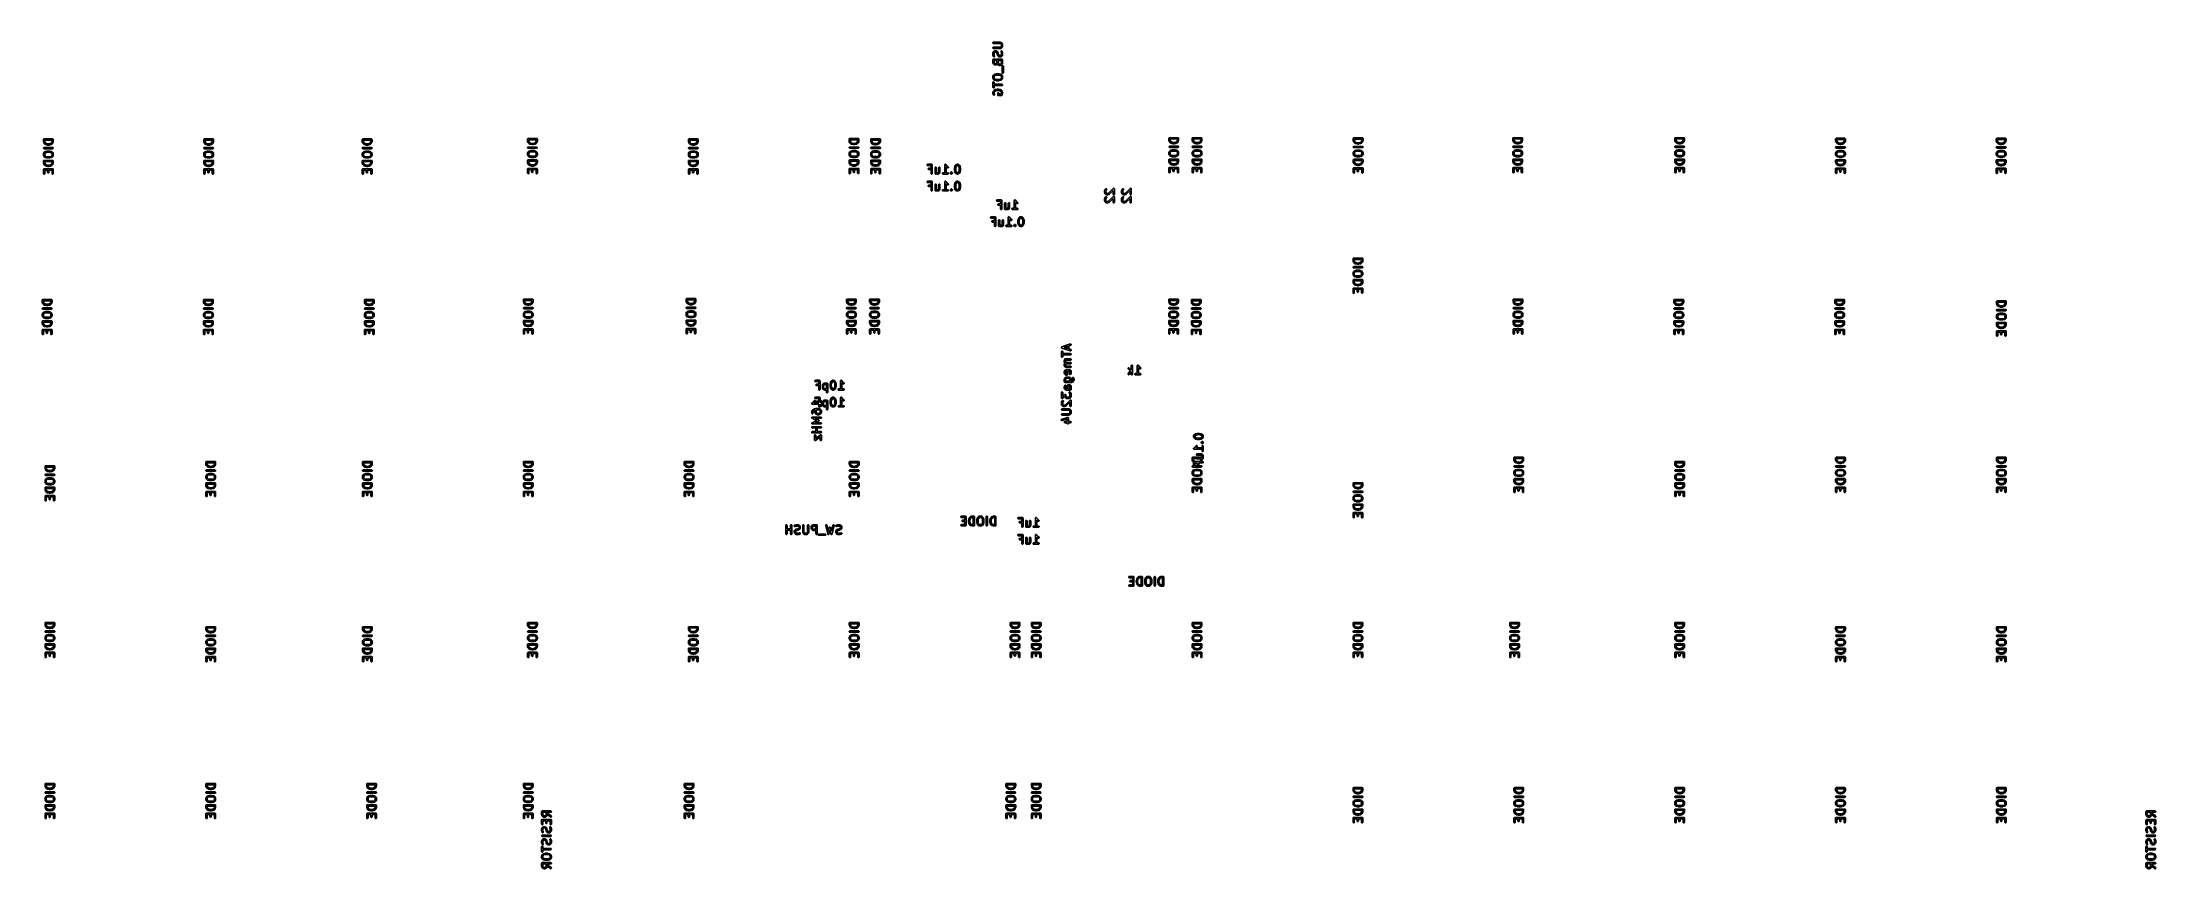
# Model space of a CAD drawing. Extents: x 26 to 276, y -105 to -8.
import ezdxf

# ---------------------------------------------------------------- set-up
doc = ezdxf.new("R2010")
doc.units = 0
doc.header["$MEASUREMENT"] = 0
doc.layers.add('BLACK', color=7, linetype='CONTINUOUS')

msp = doc.modelspace()

# ---------------------------------------------------------------- linework, layer by layer
at = {"layer": 'Black'}
for p, q in [((138.278, -9.1429), (138.279, -9.1386)), ((138.278, -9.381), (138.278, -9.1429)), ((138.28, -9.3928), (138.278, -9.381)), ((138.278, -9.9524), (138.279, -9.9459)), ((138.278, -10.2857), (138.278, -9.9524)), ((138.279, -7.9394), (138.288, -7.9149)), ((138.279, -7.9654), (138.279, -7.9394)), ((138.288, -7.9899), (138.279, -7.9654)), ((138.279, -8.5108), (138.288, -8.4863)), ((138.279, -8.5368), (138.279, -8.5108)), ((138.288, -8.5613), (138.279, -8.5368)), ((138.279, -9.1343), (138.281, -9.1259)), ((138.279, -9.1386), (138.279, -9.1343)), ((138.279, -9.9394), (138.281, -9.9332)), ((138.279, -9.9459), (138.279, -9.9394)), ((138.282, -9.4047), (138.28, -9.3928)), ((138.281, -9.1259), (138.283, -9.1172)), ((138.281, -9.9332), (138.283, -9.9267)), ((138.33, -9.5475), (138.282, -9.4047)), ((138.283, -9.1172), (138.285, -9.1135)), ((138.283, -9.9267), (138.286, -9.921)), ((138.285, -9.1135), (138.286, -9.1093)), ((138.286, -9.1093), (138.334, -9.0141)), ((138.286, -9.921), (138.288, -9.9149)), ((138.288, -7.9149), (138.305, -7.8949)), ((138.305, -8.0098), (138.288, -7.9899)), ((138.288, -8.4863), (138.305, -8.4664)), ((138.305, -8.5813), (138.288, -8.5613)), ((138.288, -9.9149), (138.292, -9.9099)), ((138.292, -9.9099), (138.296, -9.9042)), ((138.296, -9.9042), (138.301, -9.9)), ((138.301, -9.9), (138.305, -9.8949)), ((138.305, -7.8949), (138.327, -7.8819)), ((138.327, -8.0229), (138.305, -8.0098)), ((138.305, -8.4664), (138.327, -8.4533)), ((138.327, -8.5943), (138.305, -8.5813)), ((138.305, -9.8949), (138.311, -9.8917)), ((138.311, -9.8917), (138.316, -9.8874)), ((138.316, -9.8874), (138.322, -9.8852)), ((138.322, -9.8852), (138.327, -9.8819)), ((138.327, -7.8819), (138.353, -7.8774)), ((138.353, -8.0274), (138.327, -8.0229)), ((138.327, -8.4533), (138.353, -8.4488)), ((138.353, -8.5988), (138.327, -8.5943)), ((138.327, -9.8819), (138.334, -9.8808)), ((138.342, -9.5704), (138.33, -9.5475)), ((138.334, -9.0141), (138.341, -9.0044)), ((138.334, -9.8808), (138.34, -9.8785)), ((138.34, -9.8785), (138.347, -9.8785)), ((138.341, -9.0044), (138.348, -8.9946)), ((138.361, -9.5877), (138.342, -9.5704)), ((138.347, -9.8785), (138.353, -9.8774)), ((138.348, -8.9946), (138.395, -8.947)), ((138.353, -7.8774), (139.163, -7.8774)), ((139.145, -8.0274), (138.353, -8.0274)), ((138.353, -8.4488), (139.145, -8.4488)), ((139.163, -8.5988), (138.353, -8.5988)), ((138.353, -9.8774), (139.353, -9.8774)), ((138.386, -9.5973), (138.361, -9.5877)), ((138.412, -9.598), (138.386, -9.5973)), ((138.395, -8.947), (138.405, -8.9401)), ((138.405, -8.9401), (138.415, -8.9329)), ((138.436, -9.5898), (138.412, -9.598)), ((138.415, -8.9329), (138.51, -8.8853)), ((138.462, -9.0921), (138.428, -9.1606)), ((138.428, -9.1606), (138.428, -9.3688)), ((138.428, -9.3688), (138.472, -9.5001)), ((138.457, -9.5736), (138.436, -9.5898)), ((138.47, -9.5514), (138.457, -9.5736)), ((138.493, -9.0616), (138.462, -9.0921)), ((138.476, -9.5259), (138.47, -9.5514)), ((138.472, -9.5001), (138.476, -9.5259)), ((138.561, -9.0274), (138.493, -9.0616)), ((138.51, -8.8853), (138.514, -8.8841)), ((138.514, -8.8841), (138.518, -8.8819)), ((138.518, -8.8819), (138.527, -8.8804)), ((138.527, -8.8804), (138.535, -8.8779)), ((138.535, -8.8779), (138.539, -8.8781)), ((138.539, -8.8781), (138.544, -8.8774)), ((138.544, -8.8774), (138.639, -8.8774)), ((138.621, -9.0274), (138.561, -9.0274)), ((138.69, -9.0616), (138.621, -9.0274)), ((138.639, -8.8774), (138.643, -8.8781)), ((138.643, -8.8781), (138.647, -8.8779)), ((138.647, -8.8779), (138.656, -8.8804)), ((138.656, -8.8804), (138.664, -8.8819)), ((138.664, -8.8819), (138.668, -8.8841)), ((138.668, -8.8841), (138.672, -8.8853)), ((138.672, -8.8853), (138.768, -8.9329)), ((138.72, -9.0921), (138.69, -9.0616)), ((138.759, -9.169), (138.72, -9.0921)), ((138.804, -9.3515), (138.759, -9.169)), ((138.768, -8.9329), (138.777, -8.9401)), ((138.777, -8.9401), (138.787, -8.947)), ((138.787, -8.947), (138.835, -8.9946)), ((138.807, -9.359), (138.804, -9.3515)), ((138.81, -9.3669), (138.807, -9.359)), ((138.857, -9.4621), (138.81, -9.3669)), ((138.835, -8.9946), (138.842, -9.0044)), ((138.842, -9.0044), (138.849, -9.0141)), ((138.849, -9.0141), (138.896, -9.1093)), ((138.865, -9.4718), (138.857, -9.4621)), ((138.871, -9.4816), (138.865, -9.4718)), ((138.919, -9.5292), (138.871, -9.4816)), ((138.896, -9.1093), (138.899, -9.1172)), ((138.899, -9.1172), (138.902, -9.1247)), ((138.902, -9.1247), (138.948, -9.3072)), ((138.929, -9.5361), (138.919, -9.5292)), ((138.939, -9.5433), (138.929, -9.5361)), ((139.034, -9.5909), (138.939, -9.5433)), ((138.948, -9.3072), (138.986, -9.3841)), ((138.986, -9.3841), (139.017, -9.4146)), ((139.017, -9.4146), (139.085, -9.4488)), ((139.038, -9.5921), (139.034, -9.5909)), ((139.042, -9.5943), (139.038, -9.5921)), ((139.05, -9.5958), (139.042, -9.5943)), ((139.059, -9.5983), (139.05, -9.5958)), ((139.063, -9.5981), (139.059, -9.5983)), ((139.067, -9.5988), (139.063, -9.5981)), ((139.163, -9.5988), (139.067, -9.5988)), ((139.085, -9.4488), (139.145, -9.4488)), ((139.213, -8.0616), (139.145, -8.0274)), ((139.145, -8.4488), (139.213, -8.4146)), ((139.145, -9.4488), (139.213, -9.4146)), ((139.163, -7.8774), (139.167, -7.8781)), ((139.167, -8.5981), (139.163, -8.5988)), ((139.167, -9.5981), (139.163, -9.5988)), ((139.167, -7.8781), (139.171, -7.8779)), ((139.171, -8.5983), (139.167, -8.5981)), ((139.171, -9.5983), (139.167, -9.5981)), ((139.171, -7.8779), (139.18, -7.8804)), ((139.18, -8.5958), (139.171, -8.5983)), ((139.18, -9.5958), (139.171, -9.5983)), ((139.18, -7.8804), (139.188, -7.8819)), ((139.188, -8.5943), (139.18, -8.5958)), ((139.188, -9.5943), (139.18, -9.5958)), ((139.188, -7.8819), (139.192, -7.8841)), ((139.192, -8.5921), (139.188, -8.5943)), ((139.192, -9.5921), (139.188, -9.5943)), ((139.192, -7.8841), (139.196, -7.8853)), ((139.196, -8.5909), (139.192, -8.5921)), ((139.196, -9.5909), (139.192, -9.5921)), ((139.196, -7.8853), (139.291, -7.9329)), ((139.291, -8.5433), (139.196, -8.5909)), ((139.291, -9.5433), (139.196, -9.5909)), ((139.244, -8.0921), (139.213, -8.0616)), ((139.213, -8.4146), (139.244, -8.3841)), ((139.213, -9.4146), (139.244, -9.3841)), ((139.23, -8.9503), (139.236, -8.9248)), ((139.234, -8.9761), (139.23, -8.9503)), ((139.278, -9.1074), (139.234, -8.9761)), ((139.236, -8.9248), (139.249, -8.9026)), ((139.278, -8.1606), (139.244, -8.0921)), ((139.244, -8.3841), (139.278, -8.3156)), ((139.244, -9.3841), (139.278, -9.3156)), ((139.249, -8.9026), (139.27, -8.8864)), ((139.27, -8.8864), (139.294, -8.8782)), ((139.278, -8.3156), (139.278, -8.1606)), ((139.278, -9.3156), (139.278, -9.1074)), ((139.291, -7.9329), (139.301, -7.9401)), ((139.301, -8.5361), (139.291, -8.5433)), ((139.301, -9.5361), (139.291, -9.5433)), ((139.294, -8.8782), (139.32, -8.8789)), ((139.301, -7.9401), (139.311, -7.947)), ((139.311, -8.5292), (139.301, -8.5361)), ((139.311, -9.5292), (139.301, -9.5361)), ((139.311, -7.947), (139.358, -7.9946)), ((139.358, -8.4816), (139.311, -8.5292)), ((139.358, -9.4816), (139.311, -9.5292)), ((139.32, -8.8789), (139.345, -8.8885)), ((139.345, -8.8885), (139.364, -8.9058)), ((139.353, -9.8774), (139.36, -9.8785)), ((139.358, -7.9946), (139.365, -8.0044)), ((139.365, -8.4718), (139.358, -8.4816)), ((139.365, -9.4718), (139.358, -9.4816)), ((139.36, -9.8785), (139.366, -9.8785)), ((139.364, -8.9058), (139.377, -8.9287)), ((139.365, -8.0044), (139.373, -8.0141)), ((139.373, -8.4621), (139.365, -8.4718)), ((139.373, -9.4621), (139.365, -9.4718)), ((139.366, -9.8785), (139.372, -9.8808)), ((139.372, -9.8808), (139.379, -9.8819)), ((139.373, -8.0141), (139.42, -8.1093)), ((139.42, -8.3669), (139.373, -8.4621)), ((139.42, -9.3669), (139.373, -9.4621)), ((139.377, -8.9287), (139.424, -9.0715)), ((139.379, -9.8819), (139.384, -9.8852)), ((139.384, -9.8852), (139.391, -9.8874)), ((139.391, -9.8874), (139.396, -9.8917)), ((139.396, -9.8917), (139.401, -9.8949)), ((139.401, -9.8949), (139.406, -9.9)), ((139.406, -9.9), (139.411, -9.9042)), ((139.411, -9.9042), (139.414, -9.9099)), ((139.414, -9.9099), (139.418, -9.9149)), ((139.418, -9.9149), (139.42, -9.921)), ((139.42, -8.1093), (139.421, -8.1135)), ((139.421, -8.3627), (139.42, -8.3669)), ((139.421, -9.3627), (139.42, -9.3669)), ((139.42, -9.921), (139.424, -9.9267)), ((139.421, -8.1135), (139.424, -8.1172)), ((139.424, -8.359), (139.421, -8.3627)), ((139.424, -9.359), (139.421, -9.3627)), ((139.424, -8.1172), (139.425, -8.1259)), ((139.425, -8.3503), (139.424, -8.359)), ((139.424, -9.0715), (139.426, -9.0834)), ((139.425, -9.3503), (139.424, -9.359)), ((139.424, -9.9267), (139.425, -9.9332)), ((139.425, -8.1259), (139.428, -8.1343)), ((139.428, -8.3419), (139.425, -8.3503)), ((139.428, -9.3419), (139.425, -9.3503)), ((139.425, -9.9332), (139.427, -9.9394)), ((139.426, -9.0834), (139.428, -9.0952)), ((139.428, -8.1343), (139.427, -8.1386)), ((139.427, -8.1386), (139.428, -8.1429)), ((139.428, -8.3333), (139.427, -8.3376)), ((139.427, -8.3376), (139.428, -8.3419)), ((139.428, -9.3333), (139.427, -9.3376)), ((139.427, -9.3376), (139.428, -9.3419)), ((139.427, -9.9394), (139.427, -9.9459)), ((139.427, -9.9459), (139.428, -9.9524)), ((139.428, -8.1429), (139.428, -8.3333)), ((139.428, -9.0952), (139.428, -9.3333)), ((139.428, -9.9524), (139.428, -10.3333)), ((138.279, -10.29), (138.278, -10.2857)), ((138.278, -11.9048), (138.279, -11.9005)), ((138.278, -12.0952), (138.278, -11.9048)), ((138.279, -12.0995), (138.278, -12.0952)), ((138.279, -10.2943), (138.279, -10.29)), ((138.281, -10.3027), (138.279, -10.2943)), ((138.279, -11.8962), (138.281, -11.8878)), ((138.279, -11.9005), (138.279, -11.8962)), ((138.279, -12.1038), (138.279, -12.0995)), ((138.281, -12.1122), (138.279, -12.1038)), ((138.283, -10.3114), (138.281, -10.3027)), ((138.281, -11.8878), (138.283, -11.8791)), ((138.283, -12.1209), (138.281, -12.1122)), ((138.285, -10.3151), (138.283, -10.3114)), ((138.283, -11.8791), (138.285, -11.8754)), ((138.285, -12.1246), (138.283, -12.1209)), ((138.286, -10.3193), (138.285, -10.3151)), ((138.285, -11.8754), (138.286, -11.8712)), ((138.286, -12.1288), (138.285, -12.1246)), ((138.334, -10.4145), (138.286, -10.3193)), ((138.286, -11.8712), (138.334, -11.776)), ((138.334, -12.224), (138.286, -12.1288)), ((138.341, -10.4242), (138.334, -10.4145)), ((138.334, -11.776), (138.341, -11.7663)), ((138.341, -12.2337), (138.334, -12.224)), ((138.348, -10.434), (138.341, -10.4242)), ((138.341, -11.7663), (138.348, -11.7565)), ((138.348, -12.2435), (138.341, -12.2337)), ((138.395, -10.4816), (138.348, -10.434)), ((138.348, -11.7565), (138.443, -11.6613)), ((138.443, -12.3387), (138.348, -12.2435)), ((138.405, -10.4885), (138.395, -10.4816)), ((138.415, -10.4957), (138.405, -10.4885)), ((138.51, -10.5433), (138.415, -10.4957)), ((138.428, -10.0274), (138.428, -10.268)), ((138.754, -10.0274), (138.428, -10.0274)), ((138.428, -10.268), (138.462, -10.3365)), ((138.462, -11.854), (138.428, -11.9225)), ((138.428, -11.9225), (138.428, -12.0775)), ((138.428, -12.0775), (138.462, -12.146)), ((138.443, -11.6613), (138.449, -11.6571)), ((138.449, -12.3429), (138.443, -12.3387)), ((138.449, -11.6571), (138.454, -11.6521)), ((138.454, -12.3479), (138.449, -12.3429)), ((138.454, -11.6521), (138.459, -11.6497)), ((138.459, -12.3503), (138.454, -12.3479)), ((138.459, -11.6497), (138.464, -11.6463)), ((138.464, -12.3537), (138.459, -12.3503)), ((138.462, -10.3365), (138.493, -10.3669)), ((138.534, -11.782), (138.462, -11.854)), ((138.462, -12.146), (138.534, -12.218)), ((138.464, -11.6463), (138.471, -11.6445)), ((138.471, -12.3555), (138.464, -12.3537)), ((138.471, -11.6445), (138.478, -11.6415)), ((138.478, -12.3585), (138.471, -12.3555)), ((138.478, -11.6415), (138.668, -11.5939)), ((138.668, -12.4061), (138.478, -12.3585)), ((138.493, -10.3669), (138.561, -10.4012)), ((138.514, -10.5445), (138.51, -10.5433)), ((138.518, -10.5467), (138.514, -10.5445)), ((138.527, -10.5482), (138.518, -10.5467)), ((138.535, -10.5507), (138.527, -10.5482)), ((138.696, -11.7417), (138.534, -11.782)), ((138.534, -12.218), (138.696, -12.2583)), ((138.539, -10.5504), (138.535, -10.5507)), ((138.544, -10.5512), (138.539, -10.5504)), ((138.639, -10.5512), (138.544, -10.5512)), ((138.561, -10.4012), (138.621, -10.4012)), ((138.621, -10.4012), (138.69, -10.3669)), ((138.643, -10.5504), (138.639, -10.5512)), ((138.647, -10.5507), (138.643, -10.5504)), ((138.656, -10.5482), (138.647, -10.5507)), ((138.664, -10.5467), (138.656, -10.5482)), ((138.668, -10.5445), (138.664, -10.5467)), ((138.672, -10.5433), (138.668, -10.5445)), ((138.668, -11.5939), (138.677, -11.5933)), ((138.677, -12.4067), (138.668, -12.4061)), ((138.768, -10.4957), (138.672, -10.5433)), ((138.677, -11.5933), (138.686, -11.5917)), ((138.686, -12.4083), (138.677, -12.4067)), ((138.686, -11.5917), (139.02, -11.5917)), ((139.02, -12.4083), (138.686, -12.4083)), ((138.69, -10.3669), (138.72, -10.3365)), ((139.011, -11.7417), (138.696, -11.7417)), ((138.696, -12.2583), (139.011, -12.2583)), ((138.72, -10.3365), (138.754, -10.268)), ((138.754, -10.268), (138.754, -10.0274)), ((138.777, -10.4885), (138.768, -10.4957)), ((138.787, -10.4816), (138.777, -10.4885)), ((138.809, -10.4599), (138.787, -10.4816)), ((138.809, -10.4603), (138.809, -10.4599)), ((138.814, -10.4675), (138.809, -10.4603)), ((138.818, -10.4752), (138.814, -10.4675)), ((138.821, -10.4781), (138.818, -10.4752)), ((138.824, -10.4816), (138.821, -10.4781)), ((138.871, -10.5292), (138.824, -10.4816)), ((138.881, -10.5361), (138.871, -10.5292)), ((138.891, -10.5433), (138.881, -10.5361)), ((138.986, -10.5909), (138.891, -10.5433)), ((138.904, -10.0274), (138.904, -10.2735)), ((139.278, -10.0274), (138.904, -10.0274)), ((138.904, -10.2735), (138.942, -10.3881)), ((138.942, -10.3881), (138.969, -10.4146)), ((138.969, -10.4146), (139.037, -10.4488)), ((138.99, -10.5921), (138.986, -10.5909)), ((138.994, -10.5943), (138.99, -10.5921)), ((139.003, -10.5958), (138.994, -10.5943)), ((139.011, -10.5983), (139.003, -10.5958)), ((139.015, -10.5981), (139.011, -10.5983)), ((139.172, -11.782), (139.011, -11.7417)), ((139.011, -12.2583), (139.172, -12.218)), ((139.02, -10.5988), (139.015, -10.5981)), ((139.163, -10.5988), (139.02, -10.5988)), ((139.02, -11.5917), (139.029, -11.5933)), ((139.029, -12.4067), (139.02, -12.4083)), ((139.029, -11.5933), (139.038, -11.5939)), ((139.038, -12.4061), (139.029, -12.4067)), ((139.037, -10.4488), (139.145, -10.4488)), ((139.038, -11.5939), (139.228, -11.6415)), ((139.228, -12.3585), (139.038, -12.4061)), ((139.145, -10.4488), (139.213, -10.4146)), ((139.167, -10.5981), (139.163, -10.5988)), ((139.171, -10.5983), (139.167, -10.5981)), ((139.18, -10.5958), (139.171, -10.5983)), ((139.244, -11.854), (139.172, -11.782)), ((139.172, -12.218), (139.244, -12.146)), ((139.188, -10.5943), (139.18, -10.5958)), ((139.192, -10.5921), (139.188, -10.5943)), ((139.196, -10.5909), (139.192, -10.5921)), ((139.291, -10.5433), (139.196, -10.5909)), ((139.213, -10.4146), (139.244, -10.3841)), ((139.228, -11.6415), (139.235, -11.6445)), ((139.235, -12.3555), (139.228, -12.3585)), ((139.235, -11.6445), (139.242, -11.6463)), ((139.242, -12.3537), (139.235, -12.3555)), ((139.242, -11.6463), (139.247, -11.6497)), ((139.247, -12.3503), (139.242, -12.3537)), ((139.244, -10.3841), (139.278, -10.3156)), ((139.278, -11.9225), (139.244, -11.854)), ((139.244, -12.146), (139.278, -12.0775)), ((139.247, -11.6497), (139.252, -11.6521)), ((139.252, -12.3479), (139.247, -12.3503)), ((139.252, -11.6521), (139.257, -11.6571)), ((139.257, -12.3429), (139.252, -12.3479)), ((139.257, -11.6571), (139.263, -11.6613)), ((139.263, -12.3387), (139.257, -12.3429)), ((139.263, -11.6613), (139.358, -11.7565)), ((139.358, -12.2435), (139.263, -12.3387)), ((139.278, -10.3156), (139.278, -10.0274)), ((139.278, -12.0775), (139.278, -11.9225)), ((139.301, -10.5361), (139.291, -10.5433)), ((139.311, -10.5292), (139.301, -10.5361)), ((139.358, -10.4816), (139.311, -10.5292)), ((139.365, -10.4718), (139.358, -10.4816)), ((139.358, -11.7565), (139.365, -11.7663)), ((139.365, -12.2337), (139.358, -12.2435)), ((139.373, -10.4621), (139.365, -10.4718)), ((139.365, -11.7663), (139.373, -11.776)), ((139.373, -12.224), (139.365, -12.2337)), ((139.42, -10.3669), (139.373, -10.4621)), ((139.373, -10.7143), (139.378, -10.6886)), ((139.373, -11.4762), (139.373, -10.7143)), ((139.378, -11.5018), (139.373, -11.4762)), ((139.373, -11.776), (139.42, -11.8712)), ((139.42, -12.1288), (139.373, -12.224)), ((139.378, -10.6886), (139.391, -10.6661)), ((139.391, -11.5244), (139.378, -11.5018)), ((139.391, -10.6661), (139.411, -10.6493)), ((139.411, -11.5411), (139.391, -11.5244)), ((139.411, -10.6493), (139.435, -10.6404)), ((139.435, -11.5501), (139.411, -11.5411)), ((139.421, -10.3627), (139.42, -10.3669)), ((139.42, -11.8712), (139.421, -11.8754)), ((139.421, -12.1246), (139.42, -12.1288)), ((139.424, -10.359), (139.421, -10.3627)), ((139.421, -11.8754), (139.424, -11.8791)), ((139.424, -12.1209), (139.421, -12.1246)), ((139.425, -10.3503), (139.424, -10.359)), ((139.424, -11.8791), (139.425, -11.8878)), ((139.425, -12.1122), (139.424, -12.1209)), ((139.428, -10.3419), (139.425, -10.3503)), ((139.425, -11.8878), (139.428, -11.8962)), ((139.428, -12.1038), (139.425, -12.1122)), ((139.428, -10.3333), (139.427, -10.3376)), ((139.427, -10.3376), (139.428, -10.3419)), ((139.428, -11.8962), (139.427, -11.9005)), ((139.427, -11.9005), (139.428, -11.9048)), ((139.428, -12.0952), (139.427, -12.0995)), ((139.427, -12.0995), (139.428, -12.1038)), ((139.428, -11.9048), (139.428, -12.0952)), ((139.435, -10.6404), (139.461, -10.6404)), ((139.461, -11.5501), (139.435, -11.5501)), ((139.461, -10.6404), (139.486, -10.6493)), ((139.486, -11.5411), (139.461, -11.5501)), ((139.486, -10.6493), (139.506, -10.6661)), ((139.506, -11.5244), (139.486, -11.5411)), ((139.506, -10.6661), (139.519, -10.6886)), ((139.519, -11.5018), (139.506, -11.5244)), ((139.519, -10.6886), (139.523, -10.7143)), ((139.523, -11.4762), (139.519, -11.5018)), ((139.523, -10.7143), (139.523, -11.4762)), ((138.278, -12.619), (138.283, -12.5934)), ((138.278, -13.1905), (138.278, -12.619)), ((138.283, -13.2161), (138.278, -13.1905)), ((138.278, -13.8095), (138.28, -13.7977)), ((138.278, -13.9524), (138.278, -13.8095)), ((138.279, -13.9566), (138.278, -13.9524)), ((138.279, -13.961), (138.279, -13.9566)), ((138.281, -13.9694), (138.279, -13.961)), ((138.28, -13.7977), (138.282, -13.7858)), ((138.283, -13.978), (138.281, -13.9694)), ((138.282, -13.7858), (138.33, -13.6429)), ((138.283, -12.5934), (138.296, -12.5708)), ((138.296, -13.2387), (138.283, -13.2161)), ((138.285, -13.9818), (138.283, -13.978)), ((138.286, -13.9859), (138.285, -13.9818)), ((138.334, -14.0812), (138.286, -13.9859)), ((138.296, -12.5708), (138.316, -12.5541)), ((138.316, -13.2554), (138.296, -13.2387)), ((138.316, -12.5541), (138.34, -12.5452)), ((138.34, -13.2643), (138.316, -13.2554)), ((138.33, -13.6429), (138.332, -13.6391)), ((138.332, -13.6391), (138.333, -13.635)), ((138.333, -13.635), (138.338, -13.6278)), ((138.349, -14.1021), (138.334, -14.0812)), ((138.338, -13.6278), (138.342, -13.62)), ((138.34, -12.5452), (138.366, -12.5452)), ((138.366, -13.2643), (138.34, -13.2643)), ((138.342, -13.62), (138.345, -13.6172)), ((138.345, -13.6172), (138.348, -13.6136)), ((138.348, -13.6136), (138.443, -13.5184)), ((138.371, -14.1164), (138.349, -14.1021)), ((138.366, -12.5452), (138.391, -12.5541)), ((138.391, -13.2554), (138.366, -13.2643)), ((138.396, -14.1225), (138.371, -14.1164)), ((138.391, -12.5541), (138.411, -12.5708)), ((138.411, -13.2387), (138.391, -13.2554)), ((138.422, -14.1195), (138.396, -14.1225)), ((138.411, -12.5708), (138.424, -12.5934)), ((138.424, -13.2161), (138.411, -13.2387)), ((138.445, -14.1079), (138.422, -14.1195)), ((138.424, -12.5934), (138.428, -12.619)), ((138.428, -13.1905), (138.424, -13.2161)), ((138.428, -12.619), (138.428, -12.8298)), ((138.428, -12.8298), (139.353, -12.8298)), ((139.353, -12.9798), (138.428, -12.9798)), ((138.428, -12.9798), (138.428, -13.1905)), ((138.466, -13.7072), (138.428, -13.8217)), ((138.428, -13.8217), (138.428, -13.9347)), ((138.428, -13.9347), (138.468, -14.0141)), ((138.443, -13.5184), (138.453, -13.5115)), ((138.463, -14.0889), (138.445, -14.1079)), ((138.453, -13.5115), (138.462, -13.5043)), ((138.462, -13.5043), (138.558, -13.4567)), ((138.474, -14.065), (138.463, -14.0889)), ((138.54, -13.6331), (138.466, -13.7072)), ((138.468, -14.0141), (138.475, -14.039)), ((138.475, -14.039), (138.474, -14.065)), ((138.617, -13.5946), (138.54, -13.6331)), ((138.558, -13.4567), (138.565, -13.4544)), ((138.565, -13.4544), (138.573, -13.451)), ((138.573, -13.451), (138.763, -13.4034)), ((138.791, -13.5512), (138.617, -13.5946)), ((138.763, -13.4034), (138.773, -13.4028)), ((138.773, -13.4028), (138.782, -13.4012)), ((138.782, -13.4012), (138.925, -13.4012)), ((138.915, -13.5512), (138.791, -13.5512)), ((138.85, -13.9048), (138.854, -13.8791)), ((138.85, -14.0952), (138.85, -13.9048)), ((138.851, -14.1017), (138.85, -14.0952)), ((138.851, -14.1083), (138.851, -14.1017)), ((138.853, -14.1144), (138.851, -14.1083)), ((138.854, -14.1209), (138.853, -14.1144)), ((138.854, -13.8791), (138.867, -13.8566)), ((138.857, -14.1266), (138.854, -14.1209)), ((138.86, -14.1327), (138.857, -14.1266)), ((138.864, -14.1378), (138.86, -14.1327)), ((138.867, -14.1434), (138.864, -14.1378)), ((138.867, -13.8566), (138.887, -13.8398)), ((138.872, -14.1477), (138.867, -14.1434)), ((138.876, -14.1527), (138.872, -14.1477)), ((138.882, -14.156), (138.876, -14.1527)), ((138.887, -14.1602), (138.882, -14.156)), ((138.887, -13.8398), (138.911, -13.8309)), ((138.893, -14.1624), (138.887, -14.1602)), ((138.899, -14.1657), (138.893, -14.1624)), ((138.905, -14.1669), (138.899, -14.1657)), ((138.911, -14.1691), (138.905, -14.1669)), ((138.911, -13.8309), (138.938, -13.8309)), ((138.918, -14.1691), (138.911, -14.1691)), ((139.089, -13.5946), (138.915, -13.5512)), ((138.925, -14.1702), (138.918, -14.1691)), ((138.925, -13.4012), (138.934, -13.4028)), ((139.258, -14.1702), (138.925, -14.1702)), ((138.934, -13.4028), (138.943, -13.4034)), ((138.938, -13.8309), (138.962, -13.8398)), ((138.943, -13.4034), (139.133, -13.451)), ((138.962, -13.8398), (138.982, -13.8566)), ((138.982, -13.8566), (138.995, -13.8791)), ((138.995, -13.8791), (139, -13.9048)), ((139, -13.9048), (139, -14.0202)), ((139, -14.0202), (139.227, -14.0202)), ((139.166, -13.6331), (139.089, -13.5946)), ((139.133, -13.451), (139.141, -13.4544)), ((139.141, -13.4544), (139.149, -13.4567)), ((139.149, -13.4567), (139.244, -13.5043)), ((139.24, -13.7072), (139.166, -13.6331)), ((139.227, -14.0202), (139.24, -14.0071)), ((139.278, -13.8217), (139.24, -13.7072)), ((139.24, -14.0071), (139.278, -13.8926)), ((139.244, -13.5043), (139.253, -13.5115)), ((139.253, -13.5115), (139.263, -13.5184)), ((139.261, -14.1697), (139.258, -14.1702)), ((139.264, -14.17), (139.261, -14.1697)), ((139.263, -13.5184), (139.358, -13.6136)), ((139.274, -14.1674), (139.264, -14.17)), ((139.283, -14.1657), (139.274, -14.1674)), ((139.278, -13.8926), (139.278, -13.8217)), ((139.286, -14.1641), (139.283, -14.1657)), ((139.29, -14.1632), (139.286, -14.1641)), ((139.298, -14.1576), (139.29, -14.1632)), ((139.306, -14.1527), (139.298, -14.1576)), ((139.308, -14.1502), (139.306, -14.1527)), ((139.311, -14.1483), (139.308, -14.1502)), ((139.358, -14.1007), (139.311, -14.1483)), ((139.353, -12.8298), (139.379, -12.8343)), ((139.379, -12.9752), (139.353, -12.9798)), ((139.358, -13.6136), (139.361, -13.6172)), ((139.361, -14.0971), (139.358, -14.1007)), ((139.361, -13.6172), (139.364, -13.62)), ((139.364, -14.0942), (139.361, -14.0971)), ((139.364, -13.62), (139.368, -13.6278)), ((139.368, -14.0865), (139.364, -14.0942)), ((139.368, -13.6278), (139.373, -13.635)), ((139.373, -14.0793), (139.368, -14.0865)), ((139.373, -13.635), (139.375, -13.6391)), ((139.375, -14.0751), (139.373, -14.0793)), ((139.375, -13.6391), (139.377, -13.6429)), ((139.377, -14.0713), (139.375, -14.0751)), ((139.377, -13.6429), (139.424, -13.7858)), ((139.424, -13.9285), (139.377, -14.0713)), ((139.379, -12.8343), (139.401, -12.8473)), ((139.401, -12.9622), (139.379, -12.9752)), ((139.401, -12.8473), (139.418, -12.8673)), ((139.418, -12.9423), (139.401, -12.9622)), ((139.418, -12.8673), (139.427, -12.8917)), ((139.427, -12.9178), (139.418, -12.9423)), ((139.424, -13.7858), (139.426, -13.7977)), ((139.426, -13.9166), (139.424, -13.9285)), ((139.426, -13.7977), (139.428, -13.8095)), ((139.428, -13.9048), (139.426, -13.9166)), ((139.427, -12.8917), (139.427, -12.9178)), ((139.428, -13.8095), (139.428, -13.9048)), ((26.1438, -19.3633), (26.145, -19.3569)), ((26.1438, -19.6014), (26.1438, -19.3633)), ((26.1459, -19.6133), (26.1438, -19.6014)), ((26.145, -19.3503), (26.1472, -19.3441)), ((26.145, -19.3569), (26.145, -19.3503)), ((26.1477, -19.6251), (26.1459, -19.6133)), ((26.1472, -19.3441), (26.1484, -19.3377)), ((26.1953, -19.768), (26.1477, -19.6251)), ((26.1484, -19.3377), (26.1516, -19.332)), ((26.1516, -19.332), (26.1539, -19.3258)), ((26.1539, -19.3258), (26.1581, -19.3208)), ((26.1581, -19.3208), (26.1614, -19.3151)), ((26.1614, -19.3151), (26.1664, -19.3109)), ((26.1664, -19.3109), (26.1706, -19.3059)), ((26.1706, -19.3059), (26.1763, -19.3026)), ((26.1763, -19.3026), (26.1813, -19.2984)), ((26.1813, -19.2984), (26.1875, -19.2961)), ((26.1875, -19.2961), (26.1932, -19.2929)), ((26.1932, -19.2929), (26.1996, -19.2917)), ((26.1974, -19.7718), (26.1953, -19.768)), ((26.1985, -19.776), (26.1974, -19.7718)), ((26.2035, -19.7832), (26.1985, -19.776)), ((26.1996, -19.2917), (26.2058, -19.2895)), ((26.2077, -19.7909), (26.2035, -19.7832)), ((26.2058, -19.2895), (26.2124, -19.2895)), ((26.2109, -19.7938), (26.2077, -19.7909)), ((26.2134, -19.7973), (26.2109, -19.7938)), ((26.2124, -19.2895), (26.2188, -19.2883)), ((26.3087, -19.8926), (26.2134, -19.7973)), ((26.2188, -19.2883), (27.2188, -19.2883)), ((26.2938, -19.4383), (26.2938, -19.5893)), ((27.1438, -19.4383), (26.2938, -19.4383)), ((26.2938, -19.5893), (26.332, -19.7038)), ((26.3185, -19.8994), (26.3087, -19.8926)), ((26.3282, -19.9066), (26.3185, -19.8994)), ((26.4234, -19.9542), (26.3282, -19.9066)), ((26.332, -19.7038), (26.4061, -19.7779)), ((26.4061, -19.7779), (26.4831, -19.8164)), ((26.4313, -19.9566), (26.4234, -19.9542)), ((26.4387, -19.9599), (26.4313, -19.9566)), ((26.6292, -20.0075), (26.4387, -19.9599)), ((26.4831, -19.8164), (26.6566, -19.8598)), ((26.6566, -19.8598), (26.781, -19.8598)), ((26.781, -19.8598), (26.9546, -19.8164)), ((26.9989, -19.9599), (26.8085, -20.0075)), ((26.9546, -19.8164), (27.0316, -19.7779)), ((27.0064, -19.9566), (26.9989, -19.9599)), ((27.0143, -19.9542), (27.0064, -19.9566)), ((27.1095, -19.9066), (27.0143, -19.9542)), ((27.0316, -19.7779), (27.1057, -19.7038)), ((27.1057, -19.7038), (27.1438, -19.5893)), ((27.1192, -19.8994), (27.1095, -19.9066)), ((27.129, -19.8926), (27.1192, -19.8994)), ((27.2243, -19.7973), (27.129, -19.8926)), ((27.1438, -19.5893), (27.1438, -19.4383)), ((27.2188, -19.2883), (27.2253, -19.2895)), ((27.2267, -19.7938), (27.2243, -19.7973)), ((27.2253, -19.2895), (27.2319, -19.2895)), ((27.23, -19.7909), (27.2267, -19.7938)), ((27.2342, -19.7832), (27.23, -19.7909)), ((27.2319, -19.2895), (27.238, -19.2917)), ((27.2392, -19.776), (27.2342, -19.7832)), ((27.238, -19.2917), (27.2445, -19.2929)), ((27.2403, -19.7718), (27.2392, -19.776)), ((27.2424, -19.768), (27.2403, -19.7718)), ((27.29, -19.6251), (27.2424, -19.768)), ((27.2445, -19.2929), (27.2502, -19.2961)), ((27.2502, -19.2961), (27.2563, -19.2984)), ((27.2563, -19.2984), (27.2614, -19.3026)), ((27.2614, -19.3026), (27.267, -19.3059)), ((27.267, -19.3059), (27.2713, -19.3109)), ((27.2713, -19.3109), (27.2763, -19.3151)), ((27.2763, -19.3151), (27.2796, -19.3208)), ((27.2796, -19.3208), (27.2838, -19.3258)), ((27.2838, -19.3258), (27.286, -19.332)), ((27.286, -19.332), (27.2893, -19.3377)), ((27.2893, -19.3377), (27.2905, -19.3441)), ((27.2918, -19.6133), (27.29, -19.6251)), ((27.2905, -19.3441), (27.2927, -19.3503)), ((27.2938, -19.6014), (27.2918, -19.6133)), ((27.2927, -19.3503), (27.2927, -19.3569)), ((27.2927, -19.3569), (27.2938, -19.3633)), ((27.2938, -19.3633), (27.2938, -19.6014)), ((45.0688, -19.3633), (45.07, -19.3569)), ((45.0688, -19.6014), (45.0688, -19.3633)), ((45.0709, -19.6133), (45.0688, -19.6014)), ((45.07, -19.3503), (45.0722, -19.3441)), ((45.07, -19.3569), (45.07, -19.3503)), ((45.0727, -19.6251), (45.0709, -19.6133)), ((45.0722, -19.3441), (45.0734, -19.3377)), ((45.1203, -19.768), (45.0727, -19.6251)), ((45.0734, -19.3377), (45.0766, -19.332)), ((45.0766, -19.332), (45.0789, -19.3258)), ((45.0789, -19.3258), (45.0831, -19.3208)), ((45.0831, -19.3208), (45.0864, -19.3151)), ((45.0864, -19.3151), (45.0914, -19.3109)), ((45.0914, -19.3109), (45.0956, -19.3059)), ((45.0956, -19.3059), (45.1013, -19.3026)), ((45.1013, -19.3026), (45.1063, -19.2984)), ((45.1063, -19.2984), (45.1125, -19.2961)), ((45.1125, -19.2961), (45.1182, -19.2929)), ((45.1182, -19.2929), (45.1246, -19.2917)), ((45.1224, -19.7718), (45.1203, -19.768)), ((45.1235, -19.776), (45.1224, -19.7718)), ((45.1285, -19.7832), (45.1235, -19.776)), ((45.1246, -19.2917), (45.1308, -19.2895)), ((45.1327, -19.7909), (45.1285, -19.7832)), ((45.1308, -19.2895), (45.1374, -19.2895)), ((45.1359, -19.7938), (45.1327, -19.7909)), ((45.1384, -19.7973), (45.1359, -19.7938)), ((45.1374, -19.2895), (45.1438, -19.2883)), ((45.2337, -19.8926), (45.1384, -19.7973)), ((45.1438, -19.2883), (46.1438, -19.2883)), ((45.2188, -19.4383), (45.2188, -19.5893)), ((46.0688, -19.4383), (45.2188, -19.4383)), ((45.2188, -19.5893), (45.257, -19.7038)), ((45.2435, -19.8994), (45.2337, -19.8926)), ((45.2532, -19.9066), (45.2435, -19.8994)), ((45.3484, -19.9542), (45.2532, -19.9066)), ((45.257, -19.7038), (45.3311, -19.7779)), ((45.3311, -19.7779), (45.4081, -19.8164)), ((45.3563, -19.9566), (45.3484, -19.9542)), ((45.3637, -19.9599), (45.3563, -19.9566)), ((45.5542, -20.0075), (45.3637, -19.9599)), ((45.4081, -19.8164), (45.5816, -19.8598)), ((45.5816, -19.8598), (45.706, -19.8598)), ((45.706, -19.8598), (45.8796, -19.8164)), ((45.9239, -19.9599), (45.7335, -20.0075)), ((45.8796, -19.8164), (45.9566, -19.7779)), ((45.9314, -19.9566), (45.9239, -19.9599)), ((45.9393, -19.9542), (45.9314, -19.9566)), ((46.0345, -19.9066), (45.9393, -19.9542)), ((45.9566, -19.7779), (46.0307, -19.7038)), ((46.0307, -19.7038), (46.0688, -19.5893)), ((46.0442, -19.8994), (46.0345, -19.9066)), ((46.054, -19.8926), (46.0442, -19.8994)), ((46.1493, -19.7973), (46.054, -19.8926)), ((46.0688, -19.5893), (46.0688, -19.4383)), ((46.1438, -19.2883), (46.1503, -19.2895)), ((46.1517, -19.7938), (46.1493, -19.7973)), ((46.1503, -19.2895), (46.1569, -19.2895)), ((46.155, -19.7909), (46.1517, -19.7938)), ((46.1592, -19.7832), (46.155, -19.7909)), ((46.1569, -19.2895), (46.163, -19.2917)), ((46.1642, -19.776), (46.1592, -19.7832)), ((46.163, -19.2917), (46.1695, -19.2929)), ((46.1653, -19.7718), (46.1642, -19.776)), ((46.1674, -19.768), (46.1653, -19.7718)), ((46.215, -19.6251), (46.1674, -19.768)), ((46.1695, -19.2929), (46.1752, -19.2961)), ((46.1752, -19.2961), (46.1813, -19.2984)), ((46.1813, -19.2984), (46.1864, -19.3026)), ((46.1864, -19.3026), (46.192, -19.3059)), ((46.192, -19.3059), (46.1963, -19.3109)), ((46.1963, -19.3109), (46.2013, -19.3151)), ((46.2013, -19.3151), (46.2046, -19.3208)), ((46.2046, -19.3208), (46.2088, -19.3258)), ((46.2088, -19.3258), (46.211, -19.332)), ((46.211, -19.332), (46.2143, -19.3377)), ((46.2143, -19.3377), (46.2155, -19.3441)), ((46.2168, -19.6133), (46.215, -19.6251)), ((46.2155, -19.3441), (46.2177, -19.3503)), ((46.2188, -19.6014), (46.2168, -19.6133)), ((46.2177, -19.3503), (46.2177, -19.3569)), ((46.2177, -19.3569), (46.2188, -19.3633)), ((46.2188, -19.3633), (46.2188, -19.6014)), ((63.7938, -19.3633), (63.795, -19.3569)), ((63.7938, -19.6014), (63.7938, -19.3633)), ((63.7959, -19.6133), (63.7938, -19.6014)), ((63.795, -19.3503), (63.7972, -19.3441)), ((63.795, -19.3569), (63.795, -19.3503)), ((63.7977, -19.6251), (63.7959, -19.6133)), ((63.7972, -19.3441), (63.7984, -19.3377)), ((63.8453, -19.768), (63.7977, -19.6251)), ((63.7984, -19.3377), (63.8016, -19.332)), ((63.8016, -19.332), (63.8039, -19.3258)), ((63.8039, -19.3258), (63.8081, -19.3208)), ((63.8081, -19.3208), (63.8114, -19.3151)), ((63.8114, -19.3151), (63.8164, -19.3109)), ((63.8164, -19.3109), (63.8206, -19.3059)), ((63.8206, -19.3059), (63.8263, -19.3026)), ((63.8263, -19.3026), (63.8313, -19.2984)), ((63.8313, -19.2984), (63.8375, -19.2961)), ((63.8375, -19.2961), (63.8432, -19.2929)), ((63.8432, -19.2929), (63.8496, -19.2917)), ((63.8474, -19.7718), (63.8453, -19.768)), ((63.8485, -19.776), (63.8474, -19.7718)), ((63.8535, -19.7832), (63.8485, -19.776)), ((63.8496, -19.2917), (63.8558, -19.2895)), ((63.8577, -19.7909), (63.8535, -19.7832)), ((63.8558, -19.2895), (63.8624, -19.2895)), ((63.8609, -19.7938), (63.8577, -19.7909)), ((63.8634, -19.7973), (63.8609, -19.7938)), ((63.8624, -19.2895), (63.8688, -19.2883)), ((63.9587, -19.8926), (63.8634, -19.7973)), ((63.8688, -19.2883), (64.8688, -19.2883)), ((63.9438, -19.4383), (63.9438, -19.5893)), ((64.7938, -19.4383), (63.9438, -19.4383)), ((63.9438, -19.5893), (63.982, -19.7038)), ((63.9685, -19.8994), (63.9587, -19.8926)), ((63.9782, -19.9066), (63.9685, -19.8994)), ((64.0734, -19.9542), (63.9782, -19.9066)), ((63.982, -19.7038), (64.0561, -19.7779)), ((64.0561, -19.7779), (64.1331, -19.8164)), ((64.0813, -19.9566), (64.0734, -19.9542)), ((64.0887, -19.9599), (64.0813, -19.9566)), ((64.2792, -20.0075), (64.0887, -19.9599)), ((64.1331, -19.8164), (64.3066, -19.8598)), ((64.3066, -19.8598), (64.431, -19.8598)), ((64.431, -19.8598), (64.6046, -19.8164)), ((64.6489, -19.9599), (64.4585, -20.0075)), ((64.6046, -19.8164), (64.6816, -19.7779)), ((64.6564, -19.9566), (64.6489, -19.9599)), ((64.6643, -19.9542), (64.6564, -19.9566)), ((64.7595, -19.9066), (64.6643, -19.9542)), ((64.6816, -19.7779), (64.7557, -19.7038)), ((64.7557, -19.7038), (64.7938, -19.5893)), ((64.7692, -19.8994), (64.7595, -19.9066)), ((64.779, -19.8926), (64.7692, -19.8994)), ((64.8743, -19.7973), (64.779, -19.8926)), ((64.7938, -19.5893), (64.7938, -19.4383)), ((64.8688, -19.2883), (64.8753, -19.2895)), ((64.8767, -19.7938), (64.8743, -19.7973)), ((64.8753, -19.2895), (64.8819, -19.2895)), ((64.88, -19.7909), (64.8767, -19.7938)), ((64.8842, -19.7832), (64.88, -19.7909)), ((64.8819, -19.2895), (64.888, -19.2917)), ((64.8892, -19.776), (64.8842, -19.7832)), ((64.888, -19.2917), (64.8945, -19.2929)), ((64.8903, -19.7718), (64.8892, -19.776)), ((64.8924, -19.768), (64.8903, -19.7718)), ((64.94, -19.6251), (64.8924, -19.768)), ((64.8945, -19.2929), (64.9002, -19.2961)), ((64.9002, -19.2961), (64.9063, -19.2984)), ((64.9063, -19.2984), (64.9114, -19.3026)), ((64.9114, -19.3026), (64.9171, -19.3059)), ((64.9171, -19.3059), (64.9213, -19.3109)), ((64.9213, -19.3109), (64.9263, -19.3151)), ((64.9263, -19.3151), (64.9296, -19.3208)), ((64.9296, -19.3208), (64.9338, -19.3258)), ((64.9338, -19.3258), (64.936, -19.332)), ((64.936, -19.332), (64.9393, -19.3377)), ((64.9393, -19.3377), (64.9405, -19.3441)), ((64.9418, -19.6133), (64.94, -19.6251)), ((64.9405, -19.3441), (64.9427, -19.3503)), ((64.9438, -19.6014), (64.9418, -19.6133)), ((64.9427, -19.3503), (64.9427, -19.3569)), ((64.9427, -19.3569), (64.9438, -19.3633)), ((64.9438, -19.3633), (64.9438, -19.6014)), ((83.3188, -19.3133), (83.32, -19.3069)), ((83.3188, -19.5514), (83.3188, -19.3133)), ((83.3209, -19.5633), (83.3188, -19.5514)), ((83.32, -19.3003), (83.3222, -19.2941)), ((83.32, -19.3069), (83.32, -19.3003)), ((83.3227, -19.5751), (83.3209, -19.5633)), ((83.3222, -19.2941), (83.3234, -19.2877)), ((83.3703, -19.718), (83.3227, -19.5751)), ((83.3234, -19.2877), (83.3266, -19.282)), ((83.3266, -19.282), (83.3289, -19.2758)), ((83.3289, -19.2758), (83.3331, -19.2708)), ((83.3331, -19.2708), (83.3364, -19.2651)), ((83.3364, -19.2651), (83.3414, -19.2609)), ((83.3414, -19.2609), (83.3456, -19.2559)), ((83.3456, -19.2559), (83.3513, -19.2526)), ((83.3513, -19.2526), (83.3563, -19.2484)), ((83.3563, -19.2484), (83.3625, -19.2461)), ((83.3625, -19.2461), (83.3682, -19.2429)), ((83.3682, -19.2429), (83.3747, -19.2417)), ((83.3724, -19.7218), (83.3703, -19.718)), ((83.3735, -19.726), (83.3724, -19.7218)), ((83.3785, -19.7332), (83.3735, -19.726)), ((83.3747, -19.2417), (83.3808, -19.2395)), ((83.3827, -19.7409), (83.3785, -19.7332)), ((83.3808, -19.2395), (83.3874, -19.2395)), ((83.3859, -19.7438), (83.3827, -19.7409)), ((83.3884, -19.7473), (83.3859, -19.7438)), ((83.3874, -19.2395), (83.3938, -19.2383)), ((83.4837, -19.8426), (83.3884, -19.7473)), ((83.3938, -19.2383), (84.3938, -19.2383)), ((83.4688, -19.3883), (83.4688, -19.5393)), ((84.3188, -19.3883), (83.4688, -19.3883)), ((83.4688, -19.5393), (83.507, -19.6538)), ((83.4935, -19.8494), (83.4837, -19.8426)), ((83.5032, -19.8566), (83.4935, -19.8494)), ((83.5984, -19.9042), (83.5032, -19.8566)), ((83.507, -19.6538), (83.5811, -19.7279)), ((83.5811, -19.7279), (83.6581, -19.7664)), ((83.6063, -19.9066), (83.5984, -19.9042)), ((83.6137, -19.9099), (83.6063, -19.9066)), ((83.8042, -19.9575), (83.6137, -19.9099)), ((83.6581, -19.7664), (83.8316, -19.8098)), ((83.8134, -19.9582), (83.8042, -19.9575)), ((83.8224, -19.9598), (83.8134, -19.9582)), ((83.9653, -19.9598), (83.8224, -19.9598)), ((83.8316, -19.8098), (83.956, -19.8098)), ((83.956, -19.8098), (84.1296, -19.7664)), ((83.9743, -19.9582), (83.9653, -19.9598)), ((83.9835, -19.9575), (83.9743, -19.9582)), ((84.1739, -19.9099), (83.9835, -19.9575)), ((84.1296, -19.7664), (84.2066, -19.7279)), ((84.1814, -19.9066), (84.1739, -19.9099)), ((84.1893, -19.9042), (84.1814, -19.9066)), ((84.2845, -19.8566), (84.1893, -19.9042)), ((84.2066, -19.7279), (84.2807, -19.6538)), ((84.2807, -19.6538), (84.3188, -19.5393)), ((84.2942, -19.8494), (84.2845, -19.8566)), ((84.304, -19.8426), (84.2942, -19.8494)), ((84.3993, -19.7473), (84.304, -19.8426)), ((84.3188, -19.5393), (84.3188, -19.3883)), ((84.3938, -19.2383), (84.4003, -19.2395)), ((84.4017, -19.7438), (84.3993, -19.7473)), ((84.4003, -19.2395), (84.4069, -19.2395)), ((84.405, -19.7409), (84.4017, -19.7438)), ((84.4092, -19.7332), (84.405, -19.7409)), ((84.4069, -19.2395), (84.413, -19.2417)), ((84.4142, -19.726), (84.4092, -19.7332)), ((84.413, -19.2417), (84.4195, -19.2429)), ((84.4153, -19.7218), (84.4142, -19.726)), ((84.4174, -19.718), (84.4153, -19.7218)), ((84.465, -19.5751), (84.4174, -19.718)), ((84.4195, -19.2429), (84.4252, -19.2461)), ((84.4252, -19.2461), (84.4313, -19.2484)), ((84.4313, -19.2484), (84.4364, -19.2526)), ((84.4364, -19.2526), (84.442, -19.2559)), ((84.442, -19.2559), (84.4463, -19.2609)), ((84.4463, -19.2609), (84.4513, -19.2651)), ((84.4513, -19.2651), (84.4546, -19.2708)), ((84.4546, -19.2708), (84.4588, -19.2758)), ((84.4588, -19.2758), (84.461, -19.282)), ((84.461, -19.282), (84.4643, -19.2877)), ((84.4643, -19.2877), (84.4655, -19.2941)), ((84.4668, -19.5633), (84.465, -19.5751)), ((84.4655, -19.2941), (84.4677, -19.3003)), ((84.4688, -19.5514), (84.4668, -19.5633)), ((84.4677, -19.3003), (84.4677, -19.3069)), ((84.4677, -19.3069), (84.4688, -19.3133)), ((84.4688, -19.3133), (84.4688, -19.5514)), ((102.319, -19.3633), (102.32, -19.3569)), ((102.319, -19.6014), (102.319, -19.3633)), ((102.321, -19.6133), (102.319, -19.6014)), ((102.32, -19.3503), (102.322, -19.3441)), ((102.32, -19.3569), (102.32, -19.3503)), ((102.323, -19.6251), (102.321, -19.6133)), ((102.322, -19.3441), (102.323, -19.3377)), ((102.323, -19.3377), (102.327, -19.332)), ((102.37, -19.768), (102.323, -19.6251)), ((102.327, -19.332), (102.329, -19.3258)), ((102.329, -19.3258), (102.333, -19.3208)), ((102.333, -19.3208), (102.336, -19.3151)), ((102.336, -19.3151), (102.341, -19.3109)), ((102.341, -19.3109), (102.346, -19.3059)), ((102.346, -19.3059), (102.351, -19.3026)), ((102.351, -19.3026), (102.356, -19.2984)), ((102.356, -19.2984), (102.363, -19.2961)), ((102.363, -19.2961), (102.368, -19.2929)), ((102.368, -19.2929), (102.375, -19.2917)), ((102.372, -19.7718), (102.37, -19.768)), ((102.373, -19.776), (102.372, -19.7718)), ((102.379, -19.7832), (102.373, -19.776)), ((102.375, -19.2917), (102.381, -19.2895)), ((102.383, -19.7909), (102.379, -19.7832)), ((102.381, -19.2895), (102.387, -19.2895)), ((102.386, -19.7938), (102.383, -19.7909)), ((102.388, -19.7973), (102.386, -19.7938)), ((102.387, -19.2895), (102.394, -19.2883)), ((102.484, -19.8926), (102.388, -19.7973)), ((102.394, -19.2883), (103.394, -19.2883)), ((102.469, -19.4383), (102.469, -19.5893)), ((103.319, -19.4383), (102.469, -19.4383)), ((102.469, -19.5893), (102.507, -19.7038)), ((102.494, -19.8994), (102.484, -19.8926)), ((102.503, -19.9066), (102.494, -19.8994)), ((102.598, -19.9542), (102.503, -19.9066)), ((102.507, -19.7038), (102.581, -19.7779)), ((102.581, -19.7779), (102.658, -19.8164)), ((102.606, -19.9566), (102.598, -19.9542)), ((102.614, -19.9599), (102.606, -19.9566)), ((102.804, -20.0075), (102.614, -19.9599)), ((102.658, -19.8164), (102.832, -19.8598)), ((102.832, -19.8598), (102.956, -19.8598)), ((102.956, -19.8598), (103.13, -19.8164)), ((103.174, -19.9599), (102.983, -20.0075)), ((103.13, -19.8164), (103.207, -19.7779)), ((103.181, -19.9566), (103.174, -19.9599)), ((103.189, -19.9542), (103.181, -19.9566)), ((103.285, -19.9066), (103.189, -19.9542)), ((103.207, -19.7779), (103.281, -19.7038)), ((103.281, -19.7038), (103.319, -19.5893)), ((103.294, -19.8994), (103.285, -19.9066)), ((103.304, -19.8926), (103.294, -19.8994)), ((103.399, -19.7973), (103.304, -19.8926)), ((103.319, -19.5893), (103.319, -19.4383)), ((103.394, -19.2883), (103.4, -19.2895)), ((103.402, -19.7938), (103.399, -19.7973)), ((103.4, -19.2895), (103.407, -19.2895)), ((103.405, -19.7909), (103.402, -19.7938)), ((103.409, -19.7832), (103.405, -19.7909)), ((103.407, -19.2895), (103.413, -19.2917)), ((103.414, -19.776), (103.409, -19.7832)), ((103.413, -19.2917), (103.419, -19.2929)), ((103.415, -19.7718), (103.414, -19.776)), ((103.417, -19.768), (103.415, -19.7718)), ((103.465, -19.6251), (103.417, -19.768)), ((103.419, -19.2929), (103.425, -19.2961)), ((103.425, -19.2961), (103.431, -19.2984)), ((103.431, -19.2984), (103.436, -19.3026)), ((103.436, -19.3026), (103.442, -19.3059)), ((103.442, -19.3059), (103.446, -19.3109)), ((103.446, -19.3109), (103.451, -19.3151)), ((103.451, -19.3151), (103.455, -19.3208)), ((103.455, -19.3208), (103.459, -19.3258)), ((103.459, -19.3258), (103.461, -19.332)), ((103.461, -19.332), (103.464, -19.3377)), ((103.464, -19.3377), (103.465, -19.3441)), ((103.465, -19.3441), (103.468, -19.3503)), ((103.467, -19.6133), (103.465, -19.6251)), ((103.469, -19.6014), (103.467, -19.6133)), ((103.468, -19.3503), (103.468, -19.3569)), ((103.468, -19.3569), (103.469, -19.3633)), ((103.469, -19.3633), (103.469, -19.6014)), ((121.294, -19.3133), (121.295, -19.3069)), ((121.294, -19.5514), (121.294, -19.3133)), ((121.296, -19.5633), (121.294, -19.5514)), ((121.295, -19.3003), (121.297, -19.2941)), ((121.295, -19.3069), (121.295, -19.3003)), ((121.298, -19.5751), (121.296, -19.5633)), ((121.297, -19.2941), (121.298, -19.2877)), ((121.298, -19.2877), (121.302, -19.282)), ((121.345, -19.718), (121.298, -19.5751)), ((121.302, -19.282), (121.304, -19.2758)), ((121.304, -19.2758), (121.308, -19.2708)), ((121.308, -19.2708), (121.311, -19.2651)), ((121.311, -19.2651), (121.316, -19.2609)), ((121.316, -19.2609), (121.321, -19.2559)), ((121.321, -19.2559), (121.326, -19.2526)), ((121.326, -19.2526), (121.331, -19.2484)), ((121.331, -19.2484), (121.338, -19.2461)), ((121.338, -19.2461), (121.343, -19.2429)), ((121.343, -19.2429), (121.35, -19.2417)), ((121.347, -19.7218), (121.345, -19.718)), ((121.348, -19.726), (121.347, -19.7218)), ((121.354, -19.7332), (121.348, -19.726)), ((121.35, -19.2417), (121.356, -19.2395)), ((121.358, -19.7409), (121.354, -19.7332)), ((121.356, -19.2395), (121.362, -19.2395)), ((121.361, -19.7438), (121.358, -19.7409)), ((121.363, -19.7473), (121.361, -19.7438)), ((121.362, -19.2395), (121.369, -19.2383)), ((121.459, -19.8426), (121.363, -19.7473)), ((121.369, -19.2383), (122.369, -19.2383)), ((121.444, -19.3883), (121.444, -19.5393)), ((122.294, -19.3883), (121.444, -19.3883)), ((121.444, -19.5393), (121.482, -19.6538)), ((121.469, -19.8494), (121.459, -19.8426)), ((121.478, -19.8566), (121.469, -19.8494)), ((121.573, -19.9042), (121.478, -19.8566)), ((121.482, -19.6538), (121.556, -19.7279)), ((121.556, -19.7279), (121.633, -19.7664)), ((121.581, -19.9066), (121.573, -19.9042)), ((121.589, -19.9099), (121.581, -19.9066)), ((121.779, -19.9575), (121.589, -19.9099)), ((121.633, -19.7664), (121.807, -19.8098)), ((121.788, -19.9582), (121.779, -19.9575)), ((121.797, -19.9598), (121.788, -19.9582)), ((121.94, -19.9598), (121.797, -19.9598)), ((121.807, -19.8098), (121.931, -19.8098)), ((121.931, -19.8098), (122.105, -19.7664)), ((121.949, -19.9582), (121.94, -19.9598)), ((121.958, -19.9575), (121.949, -19.9582)), ((122.149, -19.9099), (121.958, -19.9575)), ((122.105, -19.7664), (122.182, -19.7279)), ((122.156, -19.9066), (122.149, -19.9099)), ((122.164, -19.9042), (122.156, -19.9066)), ((122.26, -19.8566), (122.164, -19.9042)), ((122.182, -19.7279), (122.256, -19.6538)), ((122.256, -19.6538), (122.294, -19.5393)), ((122.269, -19.8494), (122.26, -19.8566)), ((122.279, -19.8426), (122.269, -19.8494)), ((122.374, -19.7473), (122.279, -19.8426)), ((122.294, -19.5393), (122.294, -19.3883)), ((122.369, -19.2383), (122.375, -19.2395)), ((122.377, -19.7438), (122.374, -19.7473)), ((122.375, -19.2395), (122.382, -19.2395)), ((122.38, -19.7409), (122.377, -19.7438)), ((122.384, -19.7332), (122.38, -19.7409)), ((122.382, -19.2395), (122.388, -19.2417)), ((122.389, -19.726), (122.384, -19.7332)), ((122.388, -19.2417), (122.394, -19.2429)), ((122.39, -19.7218), (122.389, -19.726)), ((122.392, -19.718), (122.39, -19.7218)), ((122.44, -19.5751), (122.392, -19.718)), ((122.394, -19.2429), (122.4, -19.2461)), ((122.4, -19.2461), (122.406, -19.2484)), ((122.406, -19.2484), (122.411, -19.2526)), ((122.411, -19.2526), (122.417, -19.2559)), ((122.417, -19.2559), (122.421, -19.2609)), ((122.421, -19.2609), (122.426, -19.2651)), ((122.426, -19.2651), (122.43, -19.2708)), ((122.43, -19.2708), (122.434, -19.2758)), ((122.434, -19.2758), (122.436, -19.282)), ((122.436, -19.282), (122.439, -19.2877)), ((122.439, -19.2877), (122.44, -19.2941)), ((122.44, -19.2941), (122.443, -19.3003)), ((122.442, -19.5633), (122.44, -19.5751)), ((122.444, -19.5514), (122.442, -19.5633)), ((122.443, -19.3003), (122.443, -19.3069)), ((122.443, -19.3069), (122.444, -19.3133)), ((122.444, -19.3133), (122.444, -19.5514)), ((123.844, -19.3383), (123.845, -19.3319)), ((123.844, -19.5764), (123.844, -19.3383)), ((123.846, -19.5883), (123.844, -19.5764)), ((123.845, -19.3253), (123.847, -19.3191)), ((123.845, -19.3319), (123.845, -19.3253)), ((123.848, -19.6001), (123.846, -19.5883)), ((123.847, -19.3191), (123.848, -19.3127)), ((123.848, -19.3127), (123.852, -19.307)), ((123.895, -19.743), (123.848, -19.6001)), ((123.852, -19.307), (123.854, -19.3008)), ((123.854, -19.3008), (123.858, -19.2958)), ((123.858, -19.2958), (123.861, -19.2901)), ((123.861, -19.2901), (123.866, -19.2859)), ((123.866, -19.2859), (123.871, -19.2809)), ((123.871, -19.2809), (123.876, -19.2776)), ((123.876, -19.2776), (123.881, -19.2734)), ((123.881, -19.2734), (123.888, -19.2711)), ((123.888, -19.2711), (123.893, -19.2679)), ((123.893, -19.2679), (123.9, -19.2667)), ((123.897, -19.7468), (123.895, -19.743)), ((123.898, -19.751), (123.897, -19.7468)), ((123.904, -19.7582), (123.898, -19.751)), ((123.9, -19.2667), (123.906, -19.2645)), ((123.908, -19.7659), (123.904, -19.7582)), ((123.906, -19.2645), (123.912, -19.2645)), ((123.911, -19.7688), (123.908, -19.7659)), ((123.913, -19.7723), (123.911, -19.7688)), ((123.912, -19.2645), (123.919, -19.2633)), ((124.009, -19.8676), (123.913, -19.7723)), ((123.919, -19.2633), (124.919, -19.2633)), ((123.994, -19.4133), (123.994, -19.5643)), ((124.844, -19.4133), (123.994, -19.4133)), ((123.994, -19.5643), (124.032, -19.6788)), ((124.019, -19.8744), (124.009, -19.8676)), ((124.028, -19.8816), (124.019, -19.8744)), ((124.123, -19.9292), (124.028, -19.8816)), ((124.032, -19.6788), (124.106, -19.7529)), ((124.106, -19.7529), (124.183, -19.7914)), ((124.131, -19.9316), (124.123, -19.9292)), ((124.139, -19.9349), (124.131, -19.9316)), ((124.329, -19.9825), (124.139, -19.9349)), ((124.183, -19.7914), (124.357, -19.8348)), ((124.357, -19.8348), (124.481, -19.8348)), ((124.481, -19.8348), (124.655, -19.7914)), ((124.699, -19.9349), (124.508, -19.9825)), ((124.655, -19.7914), (124.732, -19.7529)), ((124.706, -19.9316), (124.699, -19.9349)), ((124.714, -19.9292), (124.706, -19.9316)), ((124.81, -19.8816), (124.714, -19.9292)), ((124.732, -19.7529), (124.806, -19.6788)), ((124.806, -19.6788), (124.844, -19.5643)), ((124.819, -19.8744), (124.81, -19.8816)), ((124.829, -19.8676), (124.819, -19.8744)), ((124.924, -19.7723), (124.829, -19.8676)), ((124.844, -19.5643), (124.844, -19.4133)), ((124.919, -19.2633), (124.925, -19.2645)), ((124.927, -19.7688), (124.924, -19.7723)), ((124.925, -19.2645), (124.932, -19.2645)), ((124.93, -19.7659), (124.927, -19.7688)), ((124.934, -19.7582), (124.93, -19.7659)), ((124.932, -19.2645), (124.938, -19.2667)), ((124.939, -19.751), (124.934, -19.7582)), ((124.938, -19.2667), (124.944, -19.2679)), ((124.94, -19.7468), (124.939, -19.751)), ((124.942, -19.743), (124.94, -19.7468)), ((124.99, -19.6001), (124.942, -19.743)), ((124.944, -19.2679), (124.95, -19.2711)), ((124.95, -19.2711), (124.956, -19.2734)), ((124.956, -19.2734), (124.961, -19.2776)), ((124.961, -19.2776), (124.967, -19.2809)), ((124.967, -19.2809), (124.971, -19.2859)), ((124.971, -19.2859), (124.976, -19.2901)), ((124.976, -19.2901), (124.98, -19.2958)), ((124.98, -19.2958), (124.984, -19.3008)), ((124.984, -19.3008), (124.986, -19.307)), ((124.986, -19.307), (124.989, -19.3127)), ((124.989, -19.3127), (124.99, -19.3191)), ((124.99, -19.3191), (124.993, -19.3253)), ((124.992, -19.5883), (124.99, -19.6001)), ((124.994, -19.5764), (124.992, -19.5883)), ((124.993, -19.3253), (124.993, -19.3319)), ((124.993, -19.3319), (124.994, -19.3383)), ((124.994, -19.3383), (124.994, -19.5764)), ((159.069, -19.2133), (159.07, -19.2069)), ((159.069, -19.4514), (159.069, -19.2133)), ((159.071, -19.4633), (159.069, -19.4514)), ((159.07, -19.2003), (159.072, -19.1941)), ((159.07, -19.2069), (159.07, -19.2003)), ((159.073, -19.4751), (159.071, -19.4633)), ((159.072, -19.1941), (159.073, -19.1877)), ((159.073, -19.1877), (159.077, -19.182)), ((159.12, -19.618), (159.073, -19.4751)), ((159.077, -19.182), (159.079, -19.1758)), ((159.079, -19.1758), (159.083, -19.1708)), ((159.083, -19.1708), (159.086, -19.1651)), ((159.086, -19.1651), (159.091, -19.1609)), ((159.091, -19.1609), (159.096, -19.1559)), ((159.096, -19.1559), (159.101, -19.1526)), ((159.101, -19.1526), (159.106, -19.1484)), ((159.106, -19.1484), (159.113, -19.1461)), ((159.113, -19.1461), (159.118, -19.1429)), ((159.118, -19.1429), (159.125, -19.1417)), ((159.122, -19.6218), (159.12, -19.618)), ((159.123, -19.626), (159.122, -19.6218)), ((159.129, -19.6332), (159.123, -19.626)), ((159.125, -19.1417), (159.131, -19.1395)), ((159.133, -19.6409), (159.129, -19.6332)), ((159.131, -19.1395), (159.137, -19.1395)), ((159.136, -19.6438), (159.133, -19.6409)), ((159.138, -19.6473), (159.136, -19.6438)), ((159.137, -19.1395), (159.144, -19.1383)), ((159.234, -19.7426), (159.138, -19.6473)), ((159.144, -19.1383), (160.144, -19.1383)), ((159.219, -19.2883), (159.219, -19.4393)), ((160.069, -19.2883), (159.219, -19.2883)), ((159.219, -19.4393), (159.257, -19.5538)), ((159.244, -19.7494), (159.234, -19.7426)), ((159.253, -19.7566), (159.244, -19.7494)), ((159.348, -19.8042), (159.253, -19.7566)), ((159.257, -19.5538), (159.331, -19.6279)), ((159.331, -19.6279), (159.408, -19.6664)), ((159.356, -19.8066), (159.348, -19.8042)), ((159.364, -19.8099), (159.356, -19.8066)), ((159.554, -19.8575), (159.364, -19.8099)), ((159.408, -19.6664), (159.582, -19.7098)), ((159.563, -19.8582), (159.554, -19.8575)), ((159.572, -19.8598), (159.563, -19.8582)), ((159.715, -19.8598), (159.572, -19.8598)), ((159.582, -19.7098), (159.706, -19.7098)), ((159.706, -19.7098), (159.88, -19.6664)), ((159.724, -19.8582), (159.715, -19.8598)), ((159.733, -19.8575), (159.724, -19.8582)), ((159.924, -19.8099), (159.733, -19.8575)), ((159.88, -19.6664), (159.957, -19.6279)), ((159.931, -19.8066), (159.924, -19.8099)), ((159.939, -19.8042), (159.931, -19.8066)), ((160.035, -19.7566), (159.939, -19.8042)), ((159.957, -19.6279), (160.031, -19.5538)), ((160.031, -19.5538), (160.069, -19.4393)), ((160.044, -19.7494), (160.035, -19.7566)), ((160.054, -19.7426), (160.044, -19.7494)), ((160.149, -19.6473), (160.054, -19.7426)), ((160.069, -19.4393), (160.069, -19.2883)), ((160.144, -19.1383), (160.15, -19.1395)), ((160.152, -19.6438), (160.149, -19.6473)), ((160.15, -19.1395), (160.157, -19.1395)), ((160.155, -19.6409), (160.152, -19.6438)), ((160.159, -19.6332), (160.155, -19.6409)), ((160.157, -19.1395), (160.163, -19.1417)), ((160.164, -19.626), (160.159, -19.6332)), ((160.163, -19.1417), (160.169, -19.1429)), ((160.165, -19.6218), (160.164, -19.626)), ((160.167, -19.618), (160.165, -19.6218)), ((160.215, -19.4751), (160.167, -19.618)), ((160.169, -19.1429), (160.175, -19.1461)), ((160.175, -19.1461), (160.181, -19.1484)), ((160.181, -19.1484), (160.186, -19.1526)), ((160.186, -19.1526), (160.192, -19.1559)), ((160.192, -19.1559), (160.196, -19.1609)), ((160.196, -19.1609), (160.201, -19.1651)), ((160.201, -19.1651), (160.205, -19.1708)), ((160.205, -19.1708), (160.209, -19.1758)), ((160.209, -19.1758), (160.211, -19.182)), ((160.211, -19.182), (160.214, -19.1877)), ((160.214, -19.1877), (160.215, -19.1941)), ((160.215, -19.1941), (160.218, -19.2003)), ((160.217, -19.4633), (160.215, -19.4751)), ((160.219, -19.4514), (160.217, -19.4633)), ((160.218, -19.2003), (160.218, -19.2069)), ((160.218, -19.2069), (160.219, -19.2133)), ((160.219, -19.2133), (160.219, -19.4514)), ((161.819, -19.2133), (161.82, -19.2069)), ((161.819, -19.4514), (161.819, -19.2133)), ((161.821, -19.4633), (161.819, -19.4514)), ((161.82, -19.2003), (161.822, -19.1941)), ((161.82, -19.2069), (161.82, -19.2003)), ((161.823, -19.4751), (161.821, -19.4633)), ((161.822, -19.1941), (161.823, -19.1877)), ((161.823, -19.1877), (161.827, -19.182)), ((161.87, -19.618), (161.823, -19.4751)), ((161.827, -19.182), (161.829, -19.1758)), ((161.829, -19.1758), (161.833, -19.1708)), ((161.833, -19.1708), (161.836, -19.1651)), ((161.836, -19.1651), (161.841, -19.1609)), ((161.841, -19.1609), (161.846, -19.1559)), ((161.846, -19.1559), (161.851, -19.1526)), ((161.851, -19.1526), (161.856, -19.1484)), ((161.856, -19.1484), (161.863, -19.1461)), ((161.863, -19.1461), (161.868, -19.1429)), ((161.868, -19.1429), (161.875, -19.1417)), ((161.872, -19.6218), (161.87, -19.618)), ((161.873, -19.626), (161.872, -19.6218)), ((161.879, -19.6332), (161.873, -19.626)), ((161.875, -19.1417), (161.881, -19.1395)), ((161.883, -19.6409), (161.879, -19.6332)), ((161.881, -19.1395), (161.887, -19.1395)), ((161.886, -19.6438), (161.883, -19.6409)), ((161.888, -19.6473), (161.886, -19.6438)), ((161.887, -19.1395), (161.894, -19.1383)), ((161.984, -19.7426), (161.888, -19.6473)), ((161.894, -19.1383), (162.894, -19.1383)), ((161.969, -19.2883), (161.969, -19.4393)), ((162.819, -19.2883), (161.969, -19.2883)), ((161.969, -19.4393), (162.007, -19.5538)), ((161.994, -19.7494), (161.984, -19.7426)), ((162.003, -19.7566), (161.994, -19.7494)), ((162.098, -19.8042), (162.003, -19.7566)), ((162.007, -19.5538), (162.081, -19.6279)), ((162.081, -19.6279), (162.158, -19.6664)), ((162.106, -19.8066), (162.098, -19.8042)), ((162.114, -19.8099), (162.106, -19.8066)), ((162.304, -19.8575), (162.114, -19.8099)), ((162.158, -19.6664), (162.332, -19.7098)), ((162.313, -19.8582), (162.304, -19.8575)), ((162.322, -19.8598), (162.313, -19.8582)), ((162.465, -19.8598), (162.322, -19.8598)), ((162.332, -19.7098), (162.456, -19.7098)), ((162.456, -19.7098), (162.63, -19.6664)), ((162.474, -19.8582), (162.465, -19.8598)), ((162.483, -19.8575), (162.474, -19.8582)), ((162.674, -19.8099), (162.483, -19.8575)), ((162.63, -19.6664), (162.707, -19.6279)), ((162.681, -19.8066), (162.674, -19.8099)), ((162.689, -19.8042), (162.681, -19.8066)), ((162.785, -19.7566), (162.689, -19.8042)), ((162.707, -19.6279), (162.781, -19.5538)), ((162.781, -19.5538), (162.819, -19.4393)), ((162.794, -19.7494), (162.785, -19.7566)), ((162.804, -19.7426), (162.794, -19.7494)), ((162.899, -19.6473), (162.804, -19.7426)), ((162.819, -19.4393), (162.819, -19.2883)), ((162.894, -19.1383), (162.9, -19.1395)), ((162.902, -19.6438), (162.899, -19.6473)), ((162.9, -19.1395), (162.907, -19.1395)), ((162.905, -19.6409), (162.902, -19.6438)), ((162.909, -19.6332), (162.905, -19.6409)), ((162.907, -19.1395), (162.913, -19.1417)), ((162.914, -19.626), (162.909, -19.6332)), ((162.913, -19.1417), (162.919, -19.1429)), ((162.915, -19.6218), (162.914, -19.626)), ((162.917, -19.618), (162.915, -19.6218)), ((162.965, -19.4751), (162.917, -19.618)), ((162.919, -19.1429), (162.925, -19.1461)), ((162.925, -19.1461), (162.931, -19.1484)), ((162.931, -19.1484), (162.936, -19.1526)), ((162.936, -19.1526), (162.942, -19.1559)), ((162.942, -19.1559), (162.946, -19.1609)), ((162.946, -19.1609), (162.951, -19.1651)), ((162.951, -19.1651), (162.955, -19.1708)), ((162.955, -19.1708), (162.959, -19.1758)), ((162.959, -19.1758), (162.961, -19.182)), ((162.961, -19.182), (162.964, -19.1877)), ((162.964, -19.1877), (162.965, -19.1941)), ((162.965, -19.1941), (162.968, -19.2003)), ((162.967, -19.4633), (162.965, -19.4751)), ((162.969, -19.4514), (162.967, -19.4633)), ((162.968, -19.2003), (162.968, -19.2069)), ((162.968, -19.2069), (162.969, -19.2133)), ((162.969, -19.2133), (162.969, -19.4514)), ((180.844, -19.2383), (180.845, -19.2319)), ((180.844, -19.4764), (180.844, -19.2383)), ((180.846, -19.4883), (180.844, -19.4764)), ((180.845, -19.2253), (180.847, -19.2191)), ((180.845, -19.2319), (180.845, -19.2253)), ((180.848, -19.5001), (180.846, -19.4883)), ((180.847, -19.2191), (180.848, -19.2127)), ((180.848, -19.2127), (180.852, -19.207)), ((180.895, -19.643), (180.848, -19.5001)), ((180.852, -19.207), (180.854, -19.2008)), ((180.854, -19.2008), (180.858, -19.1958)), ((180.858, -19.1958), (180.861, -19.1901)), ((180.861, -19.1901), (180.866, -19.1859)), ((180.866, -19.1859), (180.871, -19.1809)), ((180.871, -19.1809), (180.876, -19.1776)), ((180.876, -19.1776), (180.881, -19.1734)), ((180.881, -19.1734), (180.888, -19.1711)), ((180.888, -19.1711), (180.893, -19.1679)), ((180.893, -19.1679), (180.9, -19.1667)), ((180.897, -19.6468), (180.895, -19.643)), ((180.898, -19.651), (180.897, -19.6468)), ((180.904, -19.6582), (180.898, -19.651)), ((180.9, -19.1667), (180.906, -19.1645)), ((180.908, -19.6659), (180.904, -19.6582)), ((180.906, -19.1645), (180.912, -19.1645)), ((180.911, -19.6688), (180.908, -19.6659)), ((180.913, -19.6723), (180.911, -19.6688)), ((180.912, -19.1645), (180.919, -19.1633)), ((181.009, -19.7676), (180.913, -19.6723)), ((180.919, -19.1633), (181.919, -19.1633)), ((180.994, -19.3133), (180.994, -19.4643)), ((181.844, -19.3133), (180.994, -19.3133)), ((180.994, -19.4643), (181.032, -19.5788)), ((181.019, -19.7744), (181.009, -19.7676)), ((181.028, -19.7816), (181.019, -19.7744)), ((181.123, -19.8292), (181.028, -19.7816)), ((181.032, -19.5788), (181.106, -19.6529)), ((181.106, -19.6529), (181.183, -19.6914)), ((181.131, -19.8316), (181.123, -19.8292)), ((181.139, -19.8349), (181.131, -19.8316)), ((181.329, -19.8825), (181.139, -19.8349)), ((181.183, -19.6914), (181.357, -19.7348)), ((181.338, -19.8832), (181.329, -19.8825)), ((181.347, -19.8848), (181.338, -19.8832)), ((181.49, -19.8848), (181.347, -19.8848)), ((181.357, -19.7348), (181.481, -19.7348)), ((181.481, -19.7348), (181.655, -19.6914)), ((181.499, -19.8832), (181.49, -19.8848)), ((181.508, -19.8825), (181.499, -19.8832)), ((181.699, -19.8349), (181.508, -19.8825)), ((181.655, -19.6914), (181.732, -19.6529)), ((181.706, -19.8316), (181.699, -19.8349)), ((181.714, -19.8292), (181.706, -19.8316)), ((181.81, -19.7816), (181.714, -19.8292)), ((181.732, -19.6529), (181.806, -19.5788)), ((181.806, -19.5788), (181.844, -19.4643)), ((181.819, -19.7744), (181.81, -19.7816)), ((181.829, -19.7676), (181.819, -19.7744)), ((181.924, -19.6723), (181.829, -19.7676)), ((181.844, -19.4643), (181.844, -19.3133)), ((181.919, -19.1633), (181.925, -19.1645)), ((181.927, -19.6688), (181.924, -19.6723)), ((181.925, -19.1645), (181.932, -19.1645)), ((181.93, -19.6659), (181.927, -19.6688)), ((181.934, -19.6582), (181.93, -19.6659)), ((181.932, -19.1645), (181.938, -19.1667)), ((181.939, -19.651), (181.934, -19.6582)), ((181.938, -19.1667), (181.944, -19.1679)), ((181.94, -19.6468), (181.939, -19.651)), ((181.942, -19.643), (181.94, -19.6468)), ((181.99, -19.5001), (181.942, -19.643)), ((181.944, -19.1679), (181.95, -19.1711)), ((181.95, -19.1711), (181.956, -19.1734)), ((181.956, -19.1734), (181.961, -19.1776)), ((181.961, -19.1776), (181.967, -19.1809)), ((181.967, -19.1809), (181.971, -19.1859)), ((181.971, -19.1859), (181.976, -19.1901)), ((181.976, -19.1901), (181.98, -19.1958)), ((181.98, -19.1958), (181.984, -19.2008)), ((181.984, -19.2008), (181.986, -19.207)), ((181.986, -19.207), (181.989, -19.2127)), ((181.989, -19.2127), (181.99, -19.2191)), ((181.99, -19.2191), (181.993, -19.2253)), ((181.992, -19.4883), (181.99, -19.5001)), ((181.994, -19.4764), (181.992, -19.4883)), ((181.993, -19.2253), (181.993, -19.2319)), ((181.993, -19.2319), (181.994, -19.2383)), ((181.994, -19.2383), (181.994, -19.4764)), ((199.694, -19.2133), (199.695, -19.2069)), ((199.694, -19.4514), (199.694, -19.2133)), ((199.696, -19.4633), (199.694, -19.4514)), ((199.695, -19.2003), (199.697, -19.1941)), ((199.695, -19.2069), (199.695, -19.2003)), ((199.698, -19.4751), (199.696, -19.4633)), ((199.697, -19.1941), (199.698, -19.1877)), ((199.698, -19.1877), (199.702, -19.182)), ((199.745, -19.618), (199.698, -19.4751)), ((199.702, -19.182), (199.704, -19.1758)), ((199.704, -19.1758), (199.708, -19.1708)), ((199.708, -19.1708), (199.711, -19.1651)), ((199.711, -19.1651), (199.716, -19.1609)), ((199.716, -19.1609), (199.721, -19.1559)), ((199.721, -19.1559), (199.726, -19.1526)), ((199.726, -19.1526), (199.731, -19.1484)), ((199.731, -19.1484), (199.738, -19.1461)), ((199.738, -19.1461), (199.743, -19.1429)), ((199.743, -19.1429), (199.75, -19.1417)), ((199.747, -19.6218), (199.745, -19.618)), ((199.748, -19.626), (199.747, -19.6218)), ((199.754, -19.6332), (199.748, -19.626)), ((199.75, -19.1417), (199.756, -19.1395)), ((199.758, -19.6409), (199.754, -19.6332)), ((199.756, -19.1395), (199.762, -19.1395)), ((199.761, -19.6438), (199.758, -19.6409)), ((199.763, -19.6473), (199.761, -19.6438)), ((199.762, -19.1395), (199.769, -19.1383)), ((199.859, -19.7426), (199.763, -19.6473)), ((199.769, -19.1383), (200.769, -19.1383)), ((199.844, -19.2883), (199.844, -19.4393)), ((200.694, -19.2883), (199.844, -19.2883)), ((199.844, -19.4393), (199.882, -19.5538)), ((199.869, -19.7494), (199.859, -19.7426)), ((199.878, -19.7566), (199.869, -19.7494)), ((199.973, -19.8042), (199.878, -19.7566)), ((199.882, -19.5538), (199.956, -19.6279)), ((199.956, -19.6279), (200.033, -19.6664)), ((199.981, -19.8066), (199.973, -19.8042)), ((199.989, -19.8099), (199.981, -19.8066)), ((200.179, -19.8575), (199.989, -19.8099)), ((200.033, -19.6664), (200.207, -19.7098)), ((200.188, -19.8582), (200.179, -19.8575)), ((200.197, -19.8598), (200.188, -19.8582)), ((200.34, -19.8598), (200.197, -19.8598)), ((200.207, -19.7098), (200.331, -19.7098)), ((200.331, -19.7098), (200.505, -19.6664)), ((200.349, -19.8582), (200.34, -19.8598)), ((200.358, -19.8575), (200.349, -19.8582)), ((200.549, -19.8099), (200.358, -19.8575)), ((200.505, -19.6664), (200.582, -19.6279)), ((200.556, -19.8066), (200.549, -19.8099)), ((200.564, -19.8042), (200.556, -19.8066)), ((200.66, -19.7566), (200.564, -19.8042)), ((200.582, -19.6279), (200.656, -19.5538)), ((200.656, -19.5538), (200.694, -19.4393)), ((200.669, -19.7494), (200.66, -19.7566)), ((200.679, -19.7426), (200.669, -19.7494)), ((200.774, -19.6473), (200.679, -19.7426)), ((200.694, -19.4393), (200.694, -19.2883)), ((200.769, -19.1383), (200.775, -19.1395)), ((200.777, -19.6438), (200.774, -19.6473)), ((200.775, -19.1395), (200.782, -19.1395)), ((200.78, -19.6409), (200.777, -19.6438)), ((200.784, -19.6332), (200.78, -19.6409)), ((200.782, -19.1395), (200.788, -19.1417)), ((200.789, -19.626), (200.784, -19.6332)), ((200.788, -19.1417), (200.794, -19.1429)), ((200.79, -19.6218), (200.789, -19.626)), ((200.792, -19.618), (200.79, -19.6218)), ((200.84, -19.4751), (200.792, -19.618)), ((200.794, -19.1429), (200.8, -19.1461)), ((200.8, -19.1461), (200.806, -19.1484)), ((200.806, -19.1484), (200.811, -19.1526)), ((200.811, -19.1526), (200.817, -19.1559)), ((200.817, -19.1559), (200.821, -19.1609)), ((200.821, -19.1609), (200.826, -19.1651)), ((200.826, -19.1651), (200.83, -19.1708)), ((200.83, -19.1708), (200.834, -19.1758)), ((200.834, -19.1758), (200.836, -19.182)), ((200.836, -19.182), (200.839, -19.1877)), ((200.839, -19.1877), (200.84, -19.1941)), ((200.84, -19.1941), (200.843, -19.2003)), ((200.842, -19.4633), (200.84, -19.4751)), ((200.844, -19.4514), (200.842, -19.4633)), ((200.843, -19.2003), (200.843, -19.2069)), ((200.843, -19.2069), (200.844, -19.2133)), ((200.844, -19.2133), (200.844, -19.4514)), ((218.819, -19.2133), (218.82, -19.2069)), ((218.819, -19.4514), (218.819, -19.2133)), ((218.821, -19.4633), (218.819, -19.4514)), ((218.82, -19.2003), (218.822, -19.1941)), ((218.82, -19.2069), (218.82, -19.2003)), ((218.823, -19.4751), (218.821, -19.4633)), ((218.822, -19.1941), (218.823, -19.1877)), ((218.823, -19.1877), (218.827, -19.182)), ((218.87, -19.618), (218.823, -19.4751)), ((218.827, -19.182), (218.829, -19.1758)), ((218.829, -19.1758), (218.833, -19.1708)), ((218.833, -19.1708), (218.836, -19.1651)), ((218.836, -19.1651), (218.841, -19.1609)), ((218.841, -19.1609), (218.846, -19.1559)), ((218.846, -19.1559), (218.851, -19.1526)), ((218.851, -19.1526), (218.856, -19.1484)), ((218.856, -19.1484), (218.863, -19.1461)), ((218.863, -19.1461), (218.868, -19.1429)), ((218.868, -19.1429), (218.875, -19.1417)), ((218.872, -19.6218), (218.87, -19.618)), ((218.873, -19.626), (218.872, -19.6218)), ((218.879, -19.6332), (218.873, -19.626)), ((218.875, -19.1417), (218.881, -19.1395)), ((218.883, -19.6409), (218.879, -19.6332)), ((218.881, -19.1395), (218.887, -19.1395)), ((218.886, -19.6438), (218.883, -19.6409)), ((218.888, -19.6473), (218.886, -19.6438)), ((218.887, -19.1395), (218.894, -19.1383)), ((218.984, -19.7426), (218.888, -19.6473)), ((218.894, -19.1383), (219.894, -19.1383)), ((218.969, -19.2883), (218.969, -19.4393)), ((219.819, -19.2883), (218.969, -19.2883)), ((218.969, -19.4393), (219.007, -19.5538)), ((218.994, -19.7494), (218.984, -19.7426)), ((219.003, -19.7566), (218.994, -19.7494)), ((219.098, -19.8042), (219.003, -19.7566)), ((219.007, -19.5538), (219.081, -19.6279)), ((219.081, -19.6279), (219.158, -19.6664)), ((219.106, -19.8066), (219.098, -19.8042)), ((219.114, -19.8099), (219.106, -19.8066)), ((219.304, -19.8575), (219.114, -19.8099)), ((219.158, -19.6664), (219.332, -19.7098)), ((219.313, -19.8582), (219.304, -19.8575)), ((219.322, -19.8598), (219.313, -19.8582)), ((219.465, -19.8598), (219.322, -19.8598)), ((219.332, -19.7098), (219.456, -19.7098)), ((219.456, -19.7098), (219.63, -19.6664)), ((219.474, -19.8582), (219.465, -19.8598)), ((219.483, -19.8575), (219.474, -19.8582)), ((219.674, -19.8099), (219.483, -19.8575)), ((219.63, -19.6664), (219.707, -19.6279)), ((219.681, -19.8066), (219.674, -19.8099)), ((219.689, -19.8042), (219.681, -19.8066)), ((219.785, -19.7566), (219.689, -19.8042)), ((219.707, -19.6279), (219.781, -19.5538)), ((219.781, -19.5538), (219.819, -19.4393)), ((219.794, -19.7494), (219.785, -19.7566)), ((219.804, -19.7426), (219.794, -19.7494)), ((219.899, -19.6473), (219.804, -19.7426)), ((219.819, -19.4393), (219.819, -19.2883)), ((219.894, -19.1383), (219.9, -19.1395)), ((219.902, -19.6438), (219.899, -19.6473)), ((219.9, -19.1395), (219.907, -19.1395)), ((219.905, -19.6409), (219.902, -19.6438)), ((219.909, -19.6332), (219.905, -19.6409)), ((219.907, -19.1395), (219.913, -19.1417)), ((219.914, -19.626), (219.909, -19.6332)), ((219.913, -19.1417), (219.919, -19.1429)), ((219.915, -19.6218), (219.914, -19.626)), ((219.917, -19.618), (219.915, -19.6218)), ((219.965, -19.4751), (219.917, -19.618)), ((219.919, -19.1429), (219.925, -19.1461)), ((219.925, -19.1461), (219.931, -19.1484)), ((219.931, -19.1484), (219.936, -19.1526)), ((219.936, -19.1526), (219.942, -19.1559)), ((219.942, -19.1559), (219.946, -19.1609)), ((219.946, -19.1609), (219.951, -19.1651)), ((219.951, -19.1651), (219.955, -19.1708)), ((219.955, -19.1708), (219.959, -19.1758)), ((219.959, -19.1758), (219.961, -19.182)), ((219.961, -19.182), (219.964, -19.1877)), ((219.964, -19.1877), (219.965, -19.1941)), ((219.965, -19.1941), (219.968, -19.2003)), ((219.967, -19.4633), (219.965, -19.4751)), ((219.969, -19.4514), (219.967, -19.4633)), ((219.968, -19.2003), (219.968, -19.2069)), ((219.968, -19.2069), (219.969, -19.2133)), ((219.969, -19.2133), (219.969, -19.4514)), ((237.819, -19.2883), (237.82, -19.2819)), ((237.819, -19.5264), (237.819, -19.2883)), ((237.821, -19.5383), (237.819, -19.5264)), ((237.82, -19.2753), (237.822, -19.2691)), ((237.82, -19.2819), (237.82, -19.2753)), ((237.823, -19.5501), (237.821, -19.5383)), ((237.822, -19.2691), (237.823, -19.2627)), ((237.823, -19.2627), (237.827, -19.257)), ((237.87, -19.693), (237.823, -19.5501)), ((237.827, -19.257), (237.829, -19.2508)), ((237.829, -19.2508), (237.833, -19.2458)), ((237.833, -19.2458), (237.836, -19.2401)), ((237.836, -19.2401), (237.841, -19.2359)), ((237.841, -19.2359), (237.846, -19.2309)), ((237.846, -19.2309), (237.851, -19.2276)), ((237.851, -19.2276), (237.856, -19.2234)), ((237.856, -19.2234), (237.863, -19.2211)), ((237.863, -19.2211), (237.868, -19.2179)), ((237.868, -19.2179), (237.875, -19.2167)), ((237.872, -19.6968), (237.87, -19.693)), ((237.873, -19.701), (237.872, -19.6968)), ((237.879, -19.7082), (237.873, -19.701)), ((237.875, -19.2167), (237.881, -19.2145)), ((237.883, -19.7159), (237.879, -19.7082)), ((237.881, -19.2145), (237.887, -19.2145)), ((237.886, -19.7188), (237.883, -19.7159)), ((237.888, -19.7223), (237.886, -19.7188)), ((237.887, -19.2145), (237.894, -19.2133)), ((237.984, -19.8176), (237.888, -19.7223)), ((237.894, -19.2133), (238.894, -19.2133)), ((237.969, -19.3633), (237.969, -19.5143)), ((238.819, -19.3633), (237.969, -19.3633)), ((237.969, -19.5143), (238.007, -19.6288)), ((237.994, -19.8244), (237.984, -19.8176)), ((238.003, -19.8316), (237.994, -19.8244)), ((238.098, -19.8792), (238.003, -19.8316)), ((238.007, -19.6288), (238.081, -19.7029)), ((238.081, -19.7029), (238.158, -19.7414)), ((238.106, -19.8816), (238.098, -19.8792)), ((238.114, -19.8849), (238.106, -19.8816)), ((238.304, -19.9325), (238.114, -19.8849)), ((238.158, -19.7414), (238.332, -19.7848)), ((238.313, -19.9332), (238.304, -19.9325)), ((238.322, -19.9348), (238.313, -19.9332)), ((238.465, -19.9348), (238.322, -19.9348)), ((238.332, -19.7848), (238.456, -19.7848)), ((238.456, -19.7848), (238.63, -19.7414)), ((238.474, -19.9332), (238.465, -19.9348)), ((238.483, -19.9325), (238.474, -19.9332)), ((238.674, -19.8849), (238.483, -19.9325)), ((238.63, -19.7414), (238.707, -19.7029)), ((238.681, -19.8816), (238.674, -19.8849)), ((238.689, -19.8792), (238.681, -19.8816)), ((238.785, -19.8316), (238.689, -19.8792)), ((238.707, -19.7029), (238.781, -19.6288)), ((238.781, -19.6288), (238.819, -19.5143)), ((238.794, -19.8244), (238.785, -19.8316)), ((238.804, -19.8176), (238.794, -19.8244)), ((238.899, -19.7223), (238.804, -19.8176)), ((238.819, -19.5143), (238.819, -19.3633)), ((238.894, -19.2133), (238.9, -19.2145)), ((238.902, -19.7188), (238.899, -19.7223)), ((238.9, -19.2145), (238.907, -19.2145)), ((238.905, -19.7159), (238.902, -19.7188)), ((238.909, -19.7082), (238.905, -19.7159)), ((238.907, -19.2145), (238.913, -19.2167)), ((238.914, -19.701), (238.909, -19.7082)), ((238.913, -19.2167), (238.919, -19.2179)), ((238.915, -19.6968), (238.914, -19.701)), ((238.917, -19.693), (238.915, -19.6968)), ((238.965, -19.5501), (238.917, -19.693)), ((238.919, -19.2179), (238.925, -19.2211)), ((238.925, -19.2211), (238.931, -19.2234)), ((238.931, -19.2234), (238.936, -19.2276)), ((238.936, -19.2276), (238.942, -19.2309)), ((238.942, -19.2309), (238.946, -19.2359)), ((238.946, -19.2359), (238.951, -19.2401)), ((238.951, -19.2401), (238.955, -19.2458)), ((238.955, -19.2458), (238.959, -19.2508)), ((238.959, -19.2508), (238.961, -19.257)), ((238.961, -19.257), (238.964, -19.2627)), ((238.964, -19.2627), (238.965, -19.2691)), ((238.965, -19.2691), (238.968, -19.2753)), ((238.967, -19.5383), (238.965, -19.5501)), ((238.969, -19.5264), (238.967, -19.5383)), ((238.968, -19.2753), (238.968, -19.2819)), ((238.968, -19.2819), (238.969, -19.2883)), ((238.969, -19.2883), (238.969, -19.5264)), ((256.794, -19.2883), (256.795, -19.2819)), ((256.794, -19.5264), (256.794, -19.2883)), ((256.796, -19.5383), (256.794, -19.5264)), ((256.795, -19.2753), (256.797, -19.2691)), ((256.795, -19.2819), (256.795, -19.2753)), ((256.798, -19.5501), (256.796, -19.5383)), ((256.797, -19.2691), (256.798, -19.2627)), ((256.798, -19.2627), (256.802, -19.257)), ((256.845, -19.693), (256.798, -19.5501)), ((256.802, -19.257), (256.804, -19.2508)), ((256.804, -19.2508), (256.808, -19.2458)), ((256.808, -19.2458), (256.811, -19.2401)), ((256.811, -19.2401), (256.816, -19.2359)), ((256.816, -19.2359), (256.821, -19.2309)), ((256.821, -19.2309), (256.826, -19.2276)), ((256.826, -19.2276), (256.831, -19.2234)), ((256.831, -19.2234), (256.838, -19.2211)), ((256.838, -19.2211), (256.843, -19.2179)), ((256.843, -19.2179), (256.85, -19.2167)), ((256.847, -19.6968), (256.845, -19.693)), ((256.848, -19.701), (256.847, -19.6968)), ((256.854, -19.7082), (256.848, -19.701)), ((256.85, -19.2167), (256.856, -19.2145)), ((256.858, -19.7159), (256.854, -19.7082)), ((256.856, -19.2145), (256.862, -19.2145)), ((256.861, -19.7188), (256.858, -19.7159)), ((256.863, -19.7223), (256.861, -19.7188)), ((256.862, -19.2145), (256.869, -19.2133)), ((256.959, -19.8176), (256.863, -19.7223)), ((256.869, -19.2133), (257.869, -19.2133)), ((256.944, -19.3633), (256.944, -19.5143)), ((257.794, -19.3633), (256.944, -19.3633)), ((256.944, -19.5143), (256.982, -19.6288)), ((256.969, -19.8244), (256.959, -19.8176)), ((256.978, -19.8316), (256.969, -19.8244)), ((257.073, -19.8792), (256.978, -19.8316)), ((256.982, -19.6288), (257.056, -19.7029)), ((257.056, -19.7029), (257.133, -19.7414)), ((257.081, -19.8816), (257.073, -19.8792)), ((257.089, -19.8849), (257.081, -19.8816)), ((257.279, -19.9325), (257.089, -19.8849)), ((257.133, -19.7414), (257.307, -19.7848)), ((257.288, -19.9332), (257.279, -19.9325)), ((257.297, -19.9348), (257.288, -19.9332)), ((257.44, -19.9348), (257.297, -19.9348)), ((257.307, -19.7848), (257.431, -19.7848)), ((257.431, -19.7848), (257.605, -19.7414)), ((257.449, -19.9332), (257.44, -19.9348)), ((257.458, -19.9325), (257.449, -19.9332)), ((257.649, -19.8849), (257.458, -19.9325)), ((257.605, -19.7414), (257.682, -19.7029)), ((257.656, -19.8816), (257.649, -19.8849)), ((257.664, -19.8792), (257.656, -19.8816)), ((257.76, -19.8316), (257.664, -19.8792)), ((257.682, -19.7029), (257.756, -19.6288)), ((257.756, -19.6288), (257.794, -19.5143)), ((257.769, -19.8244), (257.76, -19.8316)), ((257.779, -19.8176), (257.769, -19.8244)), ((257.874, -19.7223), (257.779, -19.8176)), ((257.794, -19.5143), (257.794, -19.3633)), ((257.869, -19.2133), (257.875, -19.2145)), ((257.877, -19.7188), (257.874, -19.7223)), ((257.875, -19.2145), (257.882, -19.2145)), ((257.88, -19.7159), (257.877, -19.7188)), ((257.884, -19.7082), (257.88, -19.7159)), ((257.882, -19.2145), (257.888, -19.2167)), ((257.889, -19.701), (257.884, -19.7082)), ((257.888, -19.2167), (257.894, -19.2179)), ((257.89, -19.6968), (257.889, -19.701)), ((257.892, -19.693), (257.89, -19.6968)), ((257.94, -19.5501), (257.892, -19.693)), ((257.894, -19.2179), (257.9, -19.2211)), ((257.9, -19.2211), (257.906, -19.2234)), ((257.906, -19.2234), (257.911, -19.2276)), ((257.911, -19.2276), (257.917, -19.2309)), ((257.917, -19.2309), (257.921, -19.2359)), ((257.921, -19.2359), (257.926, -19.2401)), ((257.926, -19.2401), (257.93, -19.2458)), ((257.93, -19.2458), (257.934, -19.2508)), ((257.934, -19.2508), (257.936, -19.257)), ((257.936, -19.257), (257.939, -19.2627)), ((257.939, -19.2627), (257.94, -19.2691)), ((257.94, -19.2691), (257.943, -19.2753)), ((257.942, -19.5383), (257.94, -19.5501)), ((257.944, -19.5264), (257.942, -19.5383)), ((257.943, -19.2753), (257.943, -19.2819)), ((257.943, -19.2819), (257.944, -19.2883)), ((257.944, -19.2883), (257.944, -19.5264)), ((26.1438, -21.03), (26.1446, -21.0257)), ((26.1438, -21.2205), (26.1438, -21.03)), ((26.1446, -21.2247), (26.1438, -21.2205)), ((26.1438, -21.8871), (26.145, -21.8807)), ((26.1438, -22.1252), (26.1438, -21.8871)), ((26.1459, -22.1371), (26.1438, -22.1252)), ((26.1443, -21.0214), (26.1468, -21.013)), ((26.1446, -21.0257), (26.1443, -21.0214)), ((26.1443, -21.229), (26.1446, -21.2247)), ((26.1468, -21.2375), (26.1443, -21.229)), ((26.145, -20.3503), (26.1539, -20.3258)), ((26.145, -20.3764), (26.145, -20.3503)), ((26.1539, -20.4008), (26.145, -20.3764)), ((26.145, -21.8741), (26.1472, -21.8679)), ((26.145, -21.8807), (26.145, -21.8741)), ((26.1477, -22.149), (26.1459, -22.1371)), ((26.1468, -21.013), (26.1484, -21.0043)), ((26.1484, -21.2461), (26.1468, -21.2375)), ((26.1472, -21.8679), (26.1484, -21.8615)), ((26.1953, -22.2918), (26.1477, -22.149)), ((26.1484, -21.0043), (26.1505, -21.0006)), ((26.1505, -21.2499), (26.1484, -21.2461)), ((26.1484, -21.8615), (26.1516, -21.8558)), ((26.1505, -21.0006), (26.1518, -20.9965)), ((26.1518, -21.254), (26.1505, -21.2499)), ((26.1516, -21.8558), (26.1539, -21.8496)), ((26.1518, -20.9965), (26.1994, -20.9012)), ((26.1994, -21.3493), (26.1518, -21.254)), ((26.1539, -20.3258), (26.1706, -20.3059)), ((26.1706, -20.4208), (26.1539, -20.4008)), ((26.1539, -21.8496), (26.1581, -21.8446)), ((26.1581, -21.8446), (26.1614, -21.8389)), ((26.1614, -21.8389), (26.1664, -21.8347)), ((26.1664, -21.8347), (26.1706, -21.8297)), ((26.1706, -20.3059), (26.1932, -20.2929)), ((26.1932, -20.4338), (26.1706, -20.4208)), ((26.1706, -21.8297), (26.1763, -21.8264)), ((26.1763, -21.8264), (26.1813, -21.8222)), ((26.1813, -21.8222), (26.1875, -21.8199)), ((26.1875, -21.8199), (26.1932, -21.8167)), ((26.1932, -20.2929), (26.2188, -20.2883)), ((26.2188, -20.4383), (26.1932, -20.4338)), ((26.1932, -21.8167), (26.1996, -21.8155)), ((26.1974, -22.2956), (26.1953, -22.2918)), ((26.1985, -22.2998), (26.1974, -22.2956)), ((26.2035, -22.307), (26.1985, -22.2998)), ((26.1994, -20.9012), (26.2065, -20.8916)), ((26.2065, -21.3589), (26.1994, -21.3493)), ((26.1996, -21.8155), (26.2058, -21.8133)), ((26.2077, -22.3147), (26.2035, -22.307)), ((26.2058, -21.8133), (26.2124, -21.8133)), ((26.2065, -20.8916), (26.2134, -20.8817)), ((26.2134, -21.3687), (26.2065, -21.3589)), ((26.2109, -22.3176), (26.2077, -22.3147)), ((26.2134, -22.3211), (26.2109, -22.3176)), ((26.2124, -21.8133), (26.2188, -21.8121)), ((26.2134, -20.8817), (26.3087, -20.7865)), ((26.3087, -21.464), (26.2134, -21.3687)), ((26.3087, -22.4164), (26.2134, -22.3211)), ((26.2188, -20.2883), (27.2188, -20.2883)), ((27.2188, -20.4383), (26.2188, -20.4383)), ((26.2188, -21.8121), (27.2188, -21.8121)), ((26.3281, -20.9792), (26.2938, -21.0477)), ((26.2938, -21.0477), (26.2938, -21.2028)), ((26.2938, -21.2028), (26.3281, -21.2713)), ((26.2938, -21.9621), (26.2938, -22.1131)), ((27.1438, -21.9621), (26.2938, -21.9621)), ((26.2938, -22.1131), (26.332, -22.2276)), ((26.3087, -20.7865), (26.3146, -20.7824)), ((26.3146, -21.4681), (26.3087, -21.464)), ((26.3185, -22.4233), (26.3087, -22.4164)), ((26.3146, -20.7824), (26.3197, -20.7774)), ((26.3197, -21.4731), (26.3146, -21.4681)), ((26.3282, -22.4304), (26.3185, -22.4233)), ((26.3197, -20.7774), (26.3251, -20.775)), ((26.3251, -21.4755), (26.3197, -21.4731)), ((26.3251, -20.775), (26.33, -20.7715)), ((26.33, -21.4789), (26.3251, -21.4755)), ((26.4, -20.9072), (26.3281, -20.9792)), ((26.3281, -21.2713), (26.4, -21.3432)), ((26.4234, -22.478), (26.3282, -22.4304)), ((26.33, -20.7715), (26.3369, -20.7697)), ((26.3369, -21.4808), (26.33, -21.4789)), ((26.332, -22.2276), (26.4061, -22.3017)), ((26.3369, -20.7697), (26.3435, -20.7668)), ((26.3435, -21.4837), (26.3369, -21.4808)), ((26.3435, -20.7668), (26.534, -20.7191)), ((26.534, -21.5313), (26.3435, -21.4837)), ((26.5614, -20.8669), (26.4, -20.9072)), ((26.4, -21.3432), (26.5614, -21.3836)), ((26.4061, -22.3017), (26.4831, -22.3402)), ((26.4831, -22.3402), (26.6566, -22.3836)), ((26.534, -20.7191), (26.5431, -20.7185)), ((26.5431, -21.532), (26.534, -21.5313)), ((26.5431, -20.7185), (26.5522, -20.7169)), ((26.5522, -21.5336), (26.5431, -21.532)), ((26.5522, -20.7169), (26.8855, -20.7169)), ((26.8855, -21.5336), (26.5522, -21.5336)), ((26.8763, -20.8669), (26.5614, -20.8669)), ((26.5614, -21.3836), (26.8763, -21.3836)), ((26.6384, -20.0082), (26.6292, -20.0075)), ((26.6474, -20.0098), (26.6384, -20.0082)), ((26.7903, -20.0098), (26.6474, -20.0098)), ((26.6566, -22.3836), (26.781, -22.3836)), ((26.781, -22.3836), (26.9546, -22.3402)), ((26.7993, -20.0082), (26.7903, -20.0098)), ((26.8085, -20.0075), (26.7993, -20.0082)), ((27.0376, -20.9072), (26.8763, -20.8669)), ((26.8763, -21.3836), (27.0376, -21.3432)), ((26.8855, -20.7169), (26.8945, -20.7185)), ((26.8945, -21.532), (26.8855, -21.5336)), ((26.8945, -20.7185), (26.9037, -20.7191)), ((26.9037, -21.5313), (26.8945, -21.532)), ((26.9037, -20.7191), (27.0942, -20.7668)), ((27.0942, -21.4837), (26.9037, -21.5313)), ((26.9546, -22.3402), (27.0316, -22.3017)), ((27.1095, -22.4304), (27.0143, -22.478)), ((27.0316, -22.3017), (27.1057, -22.2276)), ((27.1096, -20.9792), (27.0376, -20.9072)), ((27.0376, -21.3432), (27.1096, -21.2713)), ((27.0942, -20.7668), (27.1007, -20.7697)), ((27.1007, -21.4808), (27.0942, -21.4837)), ((27.1007, -20.7697), (27.1077, -20.7715)), ((27.1077, -21.4789), (27.1007, -21.4808)), ((27.1057, -22.2276), (27.1438, -22.1131)), ((27.1077, -20.7715), (27.1125, -20.775)), ((27.1125, -21.4755), (27.1077, -21.4789)), ((27.1192, -22.4232), (27.1095, -22.4304)), ((27.1438, -21.0477), (27.1096, -20.9792)), ((27.1096, -21.2713), (27.1438, -21.2028)), ((27.1125, -20.775), (27.118, -20.7774)), ((27.118, -21.4731), (27.1125, -21.4755)), ((27.118, -20.7774), (27.1231, -20.7824)), ((27.1231, -21.4681), (27.118, -21.4731)), ((27.129, -22.4164), (27.1192, -22.4232)), ((27.1231, -20.7824), (27.129, -20.7865)), ((27.129, -21.464), (27.1231, -21.4681)), ((27.129, -20.7865), (27.2243, -20.8817)), ((27.2243, -21.3687), (27.129, -21.464)), ((27.2243, -22.3211), (27.129, -22.4164)), ((27.1438, -21.2028), (27.1438, -21.0477)), ((27.1438, -22.1131), (27.1438, -21.9621)), ((27.2188, -20.2883), (27.2445, -20.2929)), ((27.2445, -20.4338), (27.2188, -20.4383)), ((27.2188, -21.8121), (27.2253, -21.8133)), ((27.2243, -20.8817), (27.2311, -20.8916)), ((27.2311, -21.3589), (27.2243, -21.3687)), ((27.2267, -22.3176), (27.2243, -22.3211)), ((27.2253, -21.8133), (27.2319, -21.8133)), ((27.23, -22.3147), (27.2267, -22.3176)), ((27.2342, -22.307), (27.23, -22.3147)), ((27.2311, -20.8916), (27.2383, -20.9012)), ((27.2383, -21.3493), (27.2311, -21.3589)), ((27.2319, -21.8133), (27.238, -21.8155)), ((27.2392, -22.2998), (27.2342, -22.307)), ((27.238, -21.8155), (27.2445, -21.8167)), ((27.2383, -20.9012), (27.2859, -20.9965)), ((27.2859, -21.254), (27.2383, -21.3493)), ((27.2403, -22.2956), (27.2392, -22.2998)), ((27.2424, -22.2918), (27.2403, -22.2956)), ((27.29, -22.149), (27.2424, -22.2918)), ((27.2445, -20.2929), (27.267, -20.3059)), ((27.267, -20.4208), (27.2445, -20.4338)), ((27.2445, -21.8167), (27.2502, -21.8199)), ((27.2502, -21.8199), (27.2563, -21.8222)), ((27.2563, -21.8222), (27.2614, -21.8264)), ((27.2614, -21.8264), (27.267, -21.8297)), ((27.267, -20.3059), (27.2838, -20.3258)), ((27.2838, -20.4008), (27.267, -20.4208)), ((27.267, -21.8297), (27.2713, -21.8347)), ((27.2713, -21.8347), (27.2763, -21.8389)), ((27.2763, -21.8389), (27.2796, -21.8446)), ((27.2796, -21.8446), (27.2838, -21.8496)), ((27.2838, -20.3258), (27.2927, -20.3503)), ((27.2927, -20.3764), (27.2838, -20.4008)), ((27.2838, -21.8496), (27.286, -21.8558)), ((27.2859, -20.9965), (27.2872, -21.0006)), ((27.2872, -21.2499), (27.2859, -21.254)), ((27.286, -21.8558), (27.2893, -21.8615)), ((27.2872, -21.0006), (27.2893, -21.0043)), ((27.2893, -21.2461), (27.2872, -21.2499)), ((27.2893, -21.0043), (27.2908, -21.013)), ((27.2908, -21.2375), (27.2893, -21.2461)), ((27.2893, -21.8615), (27.2905, -21.8679)), ((27.2918, -22.1371), (27.29, -22.149)), ((27.2905, -21.8679), (27.2927, -21.8741)), ((27.2908, -21.013), (27.2933, -21.0214)), ((27.2933, -21.229), (27.2908, -21.2375)), ((27.2938, -22.1252), (27.2918, -22.1371)), ((27.2927, -20.3503), (27.2927, -20.3764)), ((27.2927, -21.8741), (27.2927, -21.8807)), ((27.2927, -21.8807), (27.2938, -21.8871)), ((27.2933, -21.0214), (27.2931, -21.0257)), ((27.2931, -21.0257), (27.2938, -21.03)), ((27.2938, -21.2205), (27.2931, -21.2247)), ((27.2931, -21.2247), (27.2933, -21.229)), ((27.2938, -21.03), (27.2938, -21.2205)), ((27.2938, -21.8871), (27.2938, -22.1252)), ((45.0688, -21.03), (45.0696, -21.0257)), ((45.0688, -21.2205), (45.0688, -21.03)), ((45.0696, -21.2247), (45.0688, -21.2205)), ((45.0688, -21.8871), (45.07, -21.8807)), ((45.0688, -22.1252), (45.0688, -21.8871)), ((45.0709, -22.1371), (45.0688, -22.1252)), ((45.0693, -21.0214), (45.0718, -21.013)), ((45.0696, -21.0257), (45.0693, -21.0214)), ((45.0693, -21.229), (45.0696, -21.2247)), ((45.0718, -21.2375), (45.0693, -21.229)), ((45.07, -20.3503), (45.0789, -20.3258)), ((45.07, -20.3764), (45.07, -20.3503)), ((45.0789, -20.4008), (45.07, -20.3764)), ((45.07, -21.8741), (45.0722, -21.8679)), ((45.07, -21.8807), (45.07, -21.8741)), ((45.0727, -22.149), (45.0709, -22.1371)), ((45.0718, -21.013), (45.0734, -21.0043)), ((45.0734, -21.2461), (45.0718, -21.2375)), ((45.0722, -21.8679), (45.0734, -21.8615)), ((45.1203, -22.2918), (45.0727, -22.149)), ((45.0734, -21.0043), (45.0755, -21.0006)), ((45.0755, -21.2499), (45.0734, -21.2461)), ((45.0734, -21.8615), (45.0766, -21.8558)), ((45.0755, -21.0006), (45.0768, -20.9965)), ((45.0768, -21.254), (45.0755, -21.2499)), ((45.0766, -21.8558), (45.0789, -21.8496)), ((45.0768, -20.9965), (45.1244, -20.9012)), ((45.1244, -21.3493), (45.0768, -21.254)), ((45.0789, -20.3258), (45.0956, -20.3059)), ((45.0956, -20.4208), (45.0789, -20.4008)), ((45.0789, -21.8496), (45.0831, -21.8446)), ((45.0831, -21.8446), (45.0864, -21.8389)), ((45.0864, -21.8389), (45.0914, -21.8347)), ((45.0914, -21.8347), (45.0956, -21.8297)), ((45.0956, -20.3059), (45.1182, -20.2929)), ((45.1182, -20.4338), (45.0956, -20.4208)), ((45.0956, -21.8297), (45.1013, -21.8264)), ((45.1013, -21.8264), (45.1063, -21.8222)), ((45.1063, -21.8222), (45.1125, -21.8199)), ((45.1125, -21.8199), (45.1182, -21.8167)), ((45.1182, -20.2929), (45.1438, -20.2883)), ((45.1438, -20.4383), (45.1182, -20.4338)), ((45.1182, -21.8167), (45.1246, -21.8155)), ((45.1224, -22.2956), (45.1203, -22.2918)), ((45.1235, -22.2998), (45.1224, -22.2956)), ((45.1285, -22.307), (45.1235, -22.2998)), ((45.1244, -20.9012), (45.1315, -20.8916)), ((45.1315, -21.3589), (45.1244, -21.3493)), ((45.1246, -21.8155), (45.1308, -21.8133)), ((45.1327, -22.3147), (45.1285, -22.307)), ((45.1308, -21.8133), (45.1374, -21.8133)), ((45.1315, -20.8916), (45.1384, -20.8817)), ((45.1384, -21.3687), (45.1315, -21.3589)), ((45.1359, -22.3176), (45.1327, -22.3147)), ((45.1384, -22.3211), (45.1359, -22.3176)), ((45.1374, -21.8133), (45.1438, -21.8121)), ((45.1384, -20.8817), (45.2337, -20.7865)), ((45.2337, -21.464), (45.1384, -21.3687)), ((45.2337, -22.4164), (45.1384, -22.3211)), ((45.1438, -20.2883), (46.1438, -20.2883)), ((46.1438, -20.4383), (45.1438, -20.4383)), ((45.1438, -21.8121), (46.1438, -21.8121)), ((45.2531, -20.9792), (45.2188, -21.0477)), ((45.2188, -21.0477), (45.2188, -21.2028)), ((45.2188, -21.2028), (45.2531, -21.2713)), ((45.2188, -21.9621), (45.2188, -22.1131)), ((46.0688, -21.9621), (45.2188, -21.9621)), ((45.2188, -22.1131), (45.257, -22.2276)), ((45.2337, -20.7865), (45.2396, -20.7824)), ((45.2396, -21.4681), (45.2337, -21.464)), ((45.2435, -22.4233), (45.2337, -22.4164)), ((45.2396, -20.7824), (45.2447, -20.7774)), ((45.2447, -21.4731), (45.2396, -21.4681)), ((45.2532, -22.4304), (45.2435, -22.4233)), ((45.2447, -20.7774), (45.2501, -20.775)), ((45.2501, -21.4755), (45.2447, -21.4731)), ((45.2501, -20.775), (45.255, -20.7715)), ((45.255, -21.4789), (45.2501, -21.4755)), ((45.325, -20.9072), (45.2531, -20.9792)), ((45.2531, -21.2713), (45.325, -21.3432)), ((45.3484, -22.478), (45.2532, -22.4304)), ((45.255, -20.7715), (45.2619, -20.7697)), ((45.2619, -21.4808), (45.255, -21.4789)), ((45.257, -22.2276), (45.3311, -22.3017)), ((45.2619, -20.7697), (45.2685, -20.7668)), ((45.2685, -21.4837), (45.2619, -21.4808)), ((45.2685, -20.7668), (45.459, -20.7191)), ((45.459, -21.5313), (45.2685, -21.4837)), ((45.4864, -20.8669), (45.325, -20.9072)), ((45.325, -21.3432), (45.4864, -21.3836)), ((45.3311, -22.3017), (45.4081, -22.3402)), ((45.4081, -22.3402), (45.5816, -22.3836)), ((45.459, -20.7191), (45.4681, -20.7185)), ((45.4681, -21.532), (45.459, -21.5313)), ((45.4681, -20.7185), (45.4772, -20.7169)), ((45.4772, -21.5336), (45.4681, -21.532)), ((45.4772, -20.7169), (45.8105, -20.7169)), ((45.8105, -21.5336), (45.4772, -21.5336)), ((45.8013, -20.8669), (45.4864, -20.8669)), ((45.4864, -21.3836), (45.8013, -21.3836)), ((45.5634, -20.0082), (45.5542, -20.0075)), ((45.5724, -20.0098), (45.5634, -20.0082)), ((45.7153, -20.0098), (45.5724, -20.0098)), ((45.5816, -22.3836), (45.706, -22.3836)), ((45.706, -22.3836), (45.8796, -22.3402)), ((45.7243, -20.0082), (45.7153, -20.0098)), ((45.7335, -20.0075), (45.7243, -20.0082)), ((45.9626, -20.9072), (45.8013, -20.8669)), ((45.8013, -21.3836), (45.9626, -21.3432)), ((45.8105, -20.7169), (45.8195, -20.7185)), ((45.8195, -21.532), (45.8105, -21.5336)), ((45.8195, -20.7185), (45.8287, -20.7191)), ((45.8287, -21.5313), (45.8195, -21.532)), ((45.8287, -20.7191), (46.0192, -20.7668)), ((46.0192, -21.4837), (45.8287, -21.5313)), ((45.8796, -22.3402), (45.9566, -22.3017)), ((46.0345, -22.4304), (45.9393, -22.478)), ((45.9566, -22.3017), (46.0307, -22.2276)), ((46.0346, -20.9792), (45.9626, -20.9072)), ((45.9626, -21.3432), (46.0346, -21.2713)), ((46.0192, -20.7668), (46.0257, -20.7697)), ((46.0257, -21.4808), (46.0192, -21.4837)), ((46.0257, -20.7697), (46.0327, -20.7715)), ((46.0327, -21.4789), (46.0257, -21.4808)), ((46.0307, -22.2276), (46.0688, -22.1131)), ((46.0327, -20.7715), (46.0375, -20.775)), ((46.0375, -21.4755), (46.0327, -21.4789)), ((46.0442, -22.4232), (46.0345, -22.4304)), ((46.0688, -21.0477), (46.0346, -20.9792)), ((46.0346, -21.2713), (46.0688, -21.2028)), ((46.0375, -20.775), (46.043, -20.7774)), ((46.043, -21.4731), (46.0375, -21.4755)), ((46.043, -20.7774), (46.0481, -20.7824)), ((46.0481, -21.4681), (46.043, -21.4731)), ((46.054, -22.4164), (46.0442, -22.4232)), ((46.0481, -20.7824), (46.054, -20.7865)), ((46.054, -21.464), (46.0481, -21.4681)), ((46.054, -20.7865), (46.1493, -20.8817)), ((46.1493, -21.3687), (46.054, -21.464)), ((46.1493, -22.3211), (46.054, -22.4164)), ((46.0688, -21.2028), (46.0688, -21.0477)), ((46.0688, -22.1131), (46.0688, -21.9621)), ((46.1438, -20.2883), (46.1695, -20.2929)), ((46.1695, -20.4338), (46.1438, -20.4383)), ((46.1438, -21.8121), (46.1503, -21.8133)), ((46.1493, -20.8817), (46.1561, -20.8916)), ((46.1561, -21.3589), (46.1493, -21.3687)), ((46.1517, -22.3176), (46.1493, -22.3211)), ((46.1503, -21.8133), (46.1569, -21.8133)), ((46.155, -22.3147), (46.1517, -22.3176)), ((46.1592, -22.307), (46.155, -22.3147)), ((46.1561, -20.8916), (46.1633, -20.9012)), ((46.1633, -21.3493), (46.1561, -21.3589)), ((46.1569, -21.8133), (46.163, -21.8155)), ((46.1642, -22.2998), (46.1592, -22.307)), ((46.163, -21.8155), (46.1695, -21.8167)), ((46.1633, -20.9012), (46.2109, -20.9965)), ((46.2109, -21.254), (46.1633, -21.3493)), ((46.1653, -22.2956), (46.1642, -22.2998)), ((46.1674, -22.2918), (46.1653, -22.2956)), ((46.215, -22.149), (46.1674, -22.2918)), ((46.1695, -20.2929), (46.192, -20.3059)), ((46.192, -20.4208), (46.1695, -20.4338)), ((46.1695, -21.8167), (46.1752, -21.8199)), ((46.1752, -21.8199), (46.1813, -21.8222)), ((46.1813, -21.8222), (46.1864, -21.8264)), ((46.1864, -21.8264), (46.192, -21.8297)), ((46.192, -20.3059), (46.2088, -20.3258)), ((46.2088, -20.4008), (46.192, -20.4208)), ((46.192, -21.8297), (46.1963, -21.8347)), ((46.1963, -21.8347), (46.2013, -21.8389)), ((46.2013, -21.8389), (46.2046, -21.8446)), ((46.2046, -21.8446), (46.2088, -21.8496)), ((46.2088, -20.3258), (46.2177, -20.3503)), ((46.2177, -20.3764), (46.2088, -20.4008)), ((46.2088, -21.8496), (46.211, -21.8558)), ((46.2109, -20.9965), (46.2122, -21.0006)), ((46.2122, -21.2499), (46.2109, -21.254)), ((46.211, -21.8558), (46.2143, -21.8615)), ((46.2122, -21.0006), (46.2143, -21.0043)), ((46.2143, -21.2461), (46.2122, -21.2499)), ((46.2143, -21.0043), (46.2158, -21.013)), ((46.2158, -21.2375), (46.2143, -21.2461)), ((46.2143, -21.8615), (46.2155, -21.8679)), ((46.2168, -22.1371), (46.215, -22.149)), ((46.2155, -21.8679), (46.2177, -21.8741)), ((46.2158, -21.013), (46.2183, -21.0214)), ((46.2183, -21.229), (46.2158, -21.2375)), ((46.2188, -22.1252), (46.2168, -22.1371)), ((46.2177, -20.3503), (46.2177, -20.3764)), ((46.2177, -21.8741), (46.2177, -21.8807)), ((46.2177, -21.8807), (46.2188, -21.8871)), ((46.2183, -21.0214), (46.2181, -21.0257)), ((46.2181, -21.0257), (46.2188, -21.03)), ((46.2188, -21.2205), (46.2181, -21.2247)), ((46.2181, -21.2247), (46.2183, -21.229)), ((46.2188, -21.03), (46.2188, -21.2205)), ((46.2188, -21.8871), (46.2188, -22.1252)), ((63.7938, -21.03), (63.7946, -21.0257)), ((63.7938, -21.2205), (63.7938, -21.03)), ((63.7946, -21.2247), (63.7938, -21.2205)), ((63.7938, -21.8871), (63.795, -21.8807)), ((63.7938, -22.1252), (63.7938, -21.8871)), ((63.7959, -22.1371), (63.7938, -22.1252)), ((63.7943, -21.0214), (63.7968, -21.013)), ((63.7946, -21.0257), (63.7943, -21.0214)), ((63.7943, -21.229), (63.7946, -21.2247)), ((63.7968, -21.2375), (63.7943, -21.229)), ((63.795, -20.3503), (63.8039, -20.3258)), ((63.795, -20.3764), (63.795, -20.3503)), ((63.8039, -20.4008), (63.795, -20.3764)), ((63.795, -21.8741), (63.7972, -21.8679)), ((63.795, -21.8807), (63.795, -21.8741)), ((63.7977, -22.149), (63.7959, -22.1371)), ((63.7968, -21.013), (63.7984, -21.0043)), ((63.7984, -21.2461), (63.7968, -21.2375)), ((63.7972, -21.8679), (63.7984, -21.8615)), ((63.8453, -22.2918), (63.7977, -22.149)), ((63.7984, -21.0043), (63.8005, -21.0006)), ((63.8005, -21.2499), (63.7984, -21.2461)), ((63.7984, -21.8615), (63.8016, -21.8558)), ((63.8005, -21.0006), (63.8018, -20.9965)), ((63.8018, -21.254), (63.8005, -21.2499)), ((63.8016, -21.8558), (63.8039, -21.8496)), ((63.8018, -20.9965), (63.8494, -20.9012)), ((63.8494, -21.3493), (63.8018, -21.254)), ((63.8039, -20.3258), (63.8206, -20.3059)), ((63.8206, -20.4208), (63.8039, -20.4008)), ((63.8039, -21.8496), (63.8081, -21.8446)), ((63.8081, -21.8446), (63.8114, -21.8389)), ((63.8114, -21.8389), (63.8164, -21.8347)), ((63.8164, -21.8347), (63.8206, -21.8297)), ((63.8206, -20.3059), (63.8432, -20.2929)), ((63.8432, -20.4338), (63.8206, -20.4208)), ((63.8206, -21.8297), (63.8263, -21.8264)), ((63.8263, -21.8264), (63.8313, -21.8222)), ((63.8313, -21.8222), (63.8375, -21.8199)), ((63.8375, -21.8199), (63.8432, -21.8167)), ((63.8432, -20.2929), (63.8688, -20.2883)), ((63.8688, -20.4383), (63.8432, -20.4338)), ((63.8432, -21.8167), (63.8496, -21.8155)), ((63.8474, -22.2956), (63.8453, -22.2918)), ((63.8485, -22.2998), (63.8474, -22.2956)), ((63.8535, -22.307), (63.8485, -22.2998)), ((63.8494, -20.9012), (63.8565, -20.8916)), ((63.8565, -21.3589), (63.8494, -21.3493)), ((63.8496, -21.8155), (63.8558, -21.8133)), ((63.8577, -22.3147), (63.8535, -22.307)), ((63.8558, -21.8133), (63.8624, -21.8133)), ((63.8565, -20.8916), (63.8634, -20.8817)), ((63.8634, -21.3687), (63.8565, -21.3589)), ((63.8609, -22.3176), (63.8577, -22.3147)), ((63.8634, -22.3211), (63.8609, -22.3176)), ((63.8624, -21.8133), (63.8688, -21.8121)), ((63.8634, -20.8817), (63.9587, -20.7865)), ((63.9587, -21.464), (63.8634, -21.3687)), ((63.9587, -22.4164), (63.8634, -22.3211)), ((63.8688, -20.2883), (64.8688, -20.2883)), ((64.8688, -20.4383), (63.8688, -20.4383)), ((63.8688, -21.8121), (64.8688, -21.8121)), ((63.9781, -20.9792), (63.9438, -21.0477)), ((63.9438, -21.0477), (63.9438, -21.2028)), ((63.9438, -21.2028), (63.9781, -21.2713)), ((63.9438, -21.9621), (63.9438, -22.1131)), ((64.7938, -21.9621), (63.9438, -21.9621)), ((63.9438, -22.1131), (63.982, -22.2276)), ((63.9587, -20.7865), (63.9646, -20.7824)), ((63.9646, -21.4681), (63.9587, -21.464)), ((63.9685, -22.4233), (63.9587, -22.4164)), ((63.9646, -20.7824), (63.9697, -20.7774)), ((63.9697, -21.4731), (63.9646, -21.4681)), ((63.9782, -22.4304), (63.9685, -22.4233)), ((63.9697, -20.7774), (63.9751, -20.775)), ((63.9751, -21.4755), (63.9697, -21.4731)), ((63.9751, -20.775), (63.98, -20.7715)), ((63.98, -21.4789), (63.9751, -21.4755)), ((64.05, -20.9072), (63.9781, -20.9792)), ((63.9781, -21.2713), (64.05, -21.3432)), ((64.0734, -22.478), (63.9782, -22.4304)), ((63.98, -20.7715), (63.9869, -20.7697)), ((63.9869, -21.4808), (63.98, -21.4789)), ((63.982, -22.2276), (64.0561, -22.3017)), ((63.9869, -20.7697), (63.9935, -20.7668)), ((63.9935, -21.4837), (63.9869, -21.4808)), ((63.9935, -20.7668), (64.184, -20.7191)), ((64.184, -21.5313), (63.9935, -21.4837)), ((64.2114, -20.8669), (64.05, -20.9072)), ((64.05, -21.3432), (64.2114, -21.3836)), ((64.0561, -22.3017), (64.1331, -22.3402)), ((64.1331, -22.3402), (64.3066, -22.3836)), ((64.184, -20.7191), (64.1931, -20.7185)), ((64.1931, -21.532), (64.184, -21.5313)), ((64.1931, -20.7185), (64.2022, -20.7169)), ((64.2022, -21.5336), (64.1931, -21.532)), ((64.2022, -20.7169), (64.5355, -20.7169)), ((64.5355, -21.5336), (64.2022, -21.5336)), ((64.5263, -20.8669), (64.2114, -20.8669)), ((64.2114, -21.3836), (64.5263, -21.3836)), ((64.2884, -20.0082), (64.2792, -20.0075)), ((64.2974, -20.0098), (64.2884, -20.0082)), ((64.4403, -20.0098), (64.2974, -20.0098)), ((64.3066, -22.3836), (64.431, -22.3836)), ((64.431, -22.3836), (64.6046, -22.3402)), ((64.4493, -20.0082), (64.4403, -20.0098)), ((64.4585, -20.0075), (64.4493, -20.0082)), ((64.6876, -20.9072), (64.5263, -20.8669)), ((64.5263, -21.3836), (64.6876, -21.3432)), ((64.5355, -20.7169), (64.5445, -20.7185)), ((64.5445, -21.532), (64.5355, -21.5336)), ((64.5445, -20.7185), (64.5537, -20.7191)), ((64.5537, -21.5313), (64.5445, -21.532)), ((64.5537, -20.7191), (64.7442, -20.7668)), ((64.7442, -21.4837), (64.5537, -21.5313)), ((64.6046, -22.3402), (64.6816, -22.3017)), ((64.7595, -22.4304), (64.6643, -22.478)), ((64.6816, -22.3017), (64.7557, -22.2276)), ((64.7596, -20.9792), (64.6876, -20.9072)), ((64.6876, -21.3432), (64.7596, -21.2713)), ((64.7442, -20.7668), (64.7507, -20.7697)), ((64.7507, -21.4808), (64.7442, -21.4837)), ((64.7507, -20.7697), (64.7577, -20.7715)), ((64.7577, -21.4789), (64.7507, -21.4808)), ((64.7557, -22.2276), (64.7938, -22.1131)), ((64.7577, -20.7715), (64.7625, -20.775)), ((64.7625, -21.4755), (64.7577, -21.4789)), ((64.7692, -22.4232), (64.7595, -22.4304)), ((64.7938, -21.0477), (64.7596, -20.9792)), ((64.7596, -21.2713), (64.7938, -21.2028)), ((64.7625, -20.775), (64.768, -20.7774)), ((64.768, -21.4731), (64.7625, -21.4755)), ((64.768, -20.7774), (64.7731, -20.7824)), ((64.7731, -21.4681), (64.768, -21.4731)), ((64.779, -22.4164), (64.7692, -22.4232)), ((64.7731, -20.7824), (64.779, -20.7865)), ((64.779, -21.464), (64.7731, -21.4681)), ((64.779, -20.7865), (64.8743, -20.8817)), ((64.8743, -21.3687), (64.779, -21.464)), ((64.8743, -22.3211), (64.779, -22.4164)), ((64.7938, -21.2028), (64.7938, -21.0477)), ((64.7938, -22.1131), (64.7938, -21.9621)), ((64.8688, -20.2883), (64.8945, -20.2929)), ((64.8945, -20.4338), (64.8688, -20.4383)), ((64.8688, -21.8121), (64.8753, -21.8133)), ((64.8743, -20.8817), (64.8811, -20.8916)), ((64.8811, -21.3589), (64.8743, -21.3687)), ((64.8767, -22.3176), (64.8743, -22.3211)), ((64.8753, -21.8133), (64.8819, -21.8133)), ((64.88, -22.3147), (64.8767, -22.3176)), ((64.8842, -22.307), (64.88, -22.3147)), ((64.8811, -20.8916), (64.8883, -20.9012)), ((64.8883, -21.3493), (64.8811, -21.3589)), ((64.8819, -21.8133), (64.888, -21.8155)), ((64.8892, -22.2998), (64.8842, -22.307)), ((64.888, -21.8155), (64.8945, -21.8167)), ((64.8883, -20.9012), (64.9359, -20.9965)), ((64.9359, -21.254), (64.8883, -21.3493)), ((64.8903, -22.2956), (64.8892, -22.2998)), ((64.8924, -22.2918), (64.8903, -22.2956)), ((64.94, -22.149), (64.8924, -22.2918)), ((64.8945, -20.2929), (64.9171, -20.3059)), ((64.9171, -20.4208), (64.8945, -20.4338)), ((64.8945, -21.8167), (64.9002, -21.8199)), ((64.9002, -21.8199), (64.9063, -21.8222)), ((64.9063, -21.8222), (64.9114, -21.8264)), ((64.9114, -21.8264), (64.9171, -21.8297)), ((64.9171, -20.3059), (64.9338, -20.3258)), ((64.9338, -20.4008), (64.9171, -20.4208)), ((64.9171, -21.8297), (64.9213, -21.8347)), ((64.9213, -21.8347), (64.9263, -21.8389)), ((64.9263, -21.8389), (64.9296, -21.8446)), ((64.9296, -21.8446), (64.9338, -21.8496)), ((64.9338, -20.3258), (64.9427, -20.3503)), ((64.9427, -20.3764), (64.9338, -20.4008)), ((64.9338, -21.8496), (64.936, -21.8558)), ((64.9359, -20.9965), (64.9372, -21.0006)), ((64.9372, -21.2499), (64.9359, -21.254)), ((64.936, -21.8558), (64.9393, -21.8615)), ((64.9372, -21.0006), (64.9393, -21.0043)), ((64.9393, -21.2461), (64.9372, -21.2499)), ((64.9393, -21.0043), (64.9408, -21.013)), ((64.9408, -21.2375), (64.9393, -21.2461)), ((64.9393, -21.8615), (64.9405, -21.8679)), ((64.9418, -22.1371), (64.94, -22.149)), ((64.9405, -21.8679), (64.9427, -21.8741)), ((64.9408, -21.013), (64.9433, -21.0214)), ((64.9433, -21.229), (64.9408, -21.2375)), ((64.9438, -22.1252), (64.9418, -22.1371)), ((64.9427, -20.3503), (64.9427, -20.3764)), ((64.9427, -21.8741), (64.9427, -21.8807)), ((64.9427, -21.8807), (64.9438, -21.8871)), ((64.9433, -21.0214), (64.9431, -21.0257)), ((64.9431, -21.0257), (64.9438, -21.03)), ((64.9438, -21.2205), (64.9431, -21.2247)), ((64.9431, -21.2247), (64.9433, -21.229)), ((64.9438, -21.03), (64.9438, -21.2205)), ((64.9438, -21.8871), (64.9438, -22.1252)), ((83.3188, -20.98), (83.3196, -20.9757)), ((83.3188, -21.1705), (83.3188, -20.98)), ((83.3196, -21.1747), (83.3188, -21.1705)), ((83.3188, -21.8371), (83.32, -21.8307)), ((83.3188, -22.0752), (83.3188, -21.8371)), ((83.3209, -22.0871), (83.3188, -22.0752)), ((83.3193, -20.9714), (83.3218, -20.963)), ((83.3196, -20.9757), (83.3193, -20.9714)), ((83.3193, -21.179), (83.3196, -21.1747)), ((83.3218, -21.1875), (83.3193, -21.179)), ((83.32, -20.3003), (83.3289, -20.2758)), ((83.32, -20.3264), (83.32, -20.3003)), ((83.3289, -20.3508), (83.32, -20.3264)), ((83.32, -21.8241), (83.3222, -21.8179)), ((83.32, -21.8307), (83.32, -21.8241)), ((83.3227, -22.099), (83.3209, -22.0871)), ((83.3218, -20.963), (83.3234, -20.9543)), ((83.3234, -21.1961), (83.3218, -21.1875)), ((83.3222, -21.8179), (83.3234, -21.8115)), ((83.3703, -22.2418), (83.3227, -22.099)), ((83.3234, -20.9543), (83.3255, -20.9506)), ((83.3255, -21.1999), (83.3234, -21.1961)), ((83.3234, -21.8115), (83.3266, -21.8058)), ((83.3255, -20.9506), (83.3268, -20.9465)), ((83.3268, -21.204), (83.3255, -21.1999)), ((83.3266, -21.8058), (83.3289, -21.7996)), ((83.3268, -20.9465), (83.3744, -20.8512)), ((83.3744, -21.2993), (83.3268, -21.204)), ((83.3289, -20.2758), (83.3456, -20.2559)), ((83.3456, -20.3708), (83.3289, -20.3508)), ((83.3289, -21.7996), (83.3331, -21.7946)), ((83.3331, -21.7946), (83.3364, -21.7889)), ((83.3364, -21.7889), (83.3414, -21.7847)), ((83.3414, -21.7847), (83.3456, -21.7797)), ((83.3456, -20.2559), (83.3682, -20.2429)), ((83.3682, -20.3838), (83.3456, -20.3708)), ((83.3456, -21.7797), (83.3513, -21.7764)), ((83.3513, -21.7764), (83.3563, -21.7722)), ((83.3563, -21.7722), (83.3625, -21.7699)), ((83.3625, -21.7699), (83.3682, -21.7667)), ((83.3682, -20.2429), (83.3938, -20.2383)), ((83.3938, -20.3883), (83.3682, -20.3838)), ((83.3682, -21.7667), (83.3747, -21.7655)), ((83.3724, -22.2456), (83.3703, -22.2418)), ((83.3735, -22.2498), (83.3724, -22.2456)), ((83.3785, -22.257), (83.3735, -22.2498)), ((83.3744, -20.8512), (83.3815, -20.8416)), ((83.3815, -21.3089), (83.3744, -21.2993)), ((83.3747, -21.7655), (83.3808, -21.7633)), ((83.3827, -22.2647), (83.3785, -22.257)), ((83.3808, -21.7633), (83.3874, -21.7633)), ((83.3815, -20.8416), (83.3884, -20.8317)), ((83.3884, -21.3187), (83.3815, -21.3089)), ((83.3859, -22.2676), (83.3827, -22.2647)), ((83.3884, -22.2711), (83.3859, -22.2676)), ((83.3874, -21.7633), (83.3938, -21.7621)), ((83.3884, -20.8317), (83.4837, -20.7365)), ((83.4837, -21.414), (83.3884, -21.3187)), ((83.4837, -22.3664), (83.3884, -22.2711)), ((83.3938, -20.2383), (84.3938, -20.2383)), ((84.3938, -20.3883), (83.3938, -20.3883)), ((83.3938, -21.7621), (84.3938, -21.7621)), ((83.5031, -20.9292), (83.4688, -20.9977)), ((83.4688, -20.9977), (83.4688, -21.1528)), ((83.4688, -21.1528), (83.5031, -21.2213)), ((83.4688, -21.9121), (83.4688, -22.0631)), ((84.3188, -21.9121), (83.4688, -21.9121)), ((83.4688, -22.0631), (83.507, -22.1776)), ((83.4837, -20.7365), (83.4896, -20.7324)), ((83.4896, -21.4181), (83.4837, -21.414)), ((83.4935, -22.3733), (83.4837, -22.3664)), ((83.4896, -20.7324), (83.4947, -20.7274)), ((83.4947, -21.4231), (83.4896, -21.4181)), ((83.5032, -22.3804), (83.4935, -22.3733)), ((83.4947, -20.7274), (83.5001, -20.725)), ((83.5001, -21.4255), (83.4947, -21.4231)), ((83.5001, -20.725), (83.505, -20.7215)), ((83.505, -21.4289), (83.5001, -21.4255)), ((83.575, -20.8572), (83.5031, -20.9292)), ((83.5031, -21.2213), (83.575, -21.2932)), ((83.5984, -22.428), (83.5032, -22.3804)), ((83.505, -20.7215), (83.5119, -20.7197)), ((83.5119, -21.4308), (83.505, -21.4289)), ((83.507, -22.1776), (83.5811, -22.2517)), ((83.5119, -20.7197), (83.5185, -20.7168)), ((83.5185, -21.4337), (83.5119, -21.4308)), ((83.5185, -20.7168), (83.709, -20.6691)), ((83.709, -21.4813), (83.5185, -21.4337)), ((83.7364, -20.8169), (83.575, -20.8572)), ((83.575, -21.2932), (83.7364, -21.3336)), ((83.5811, -22.2517), (83.6581, -22.2902)), ((83.6063, -22.4304), (83.5984, -22.428)), ((83.6137, -22.4337), (83.6063, -22.4304)), ((83.8042, -22.4813), (83.6137, -22.4337)), ((83.6581, -22.2902), (83.8316, -22.3336)), ((83.709, -20.6691), (83.7181, -20.6685)), ((83.7181, -21.482), (83.709, -21.4813)), ((83.7181, -20.6685), (83.7272, -20.6669)), ((83.7272, -21.4836), (83.7181, -21.482)), ((83.7272, -20.6669), (84.0605, -20.6669)), ((84.0605, -21.4836), (83.7272, -21.4836)), ((84.0513, -20.8169), (83.7364, -20.8169)), ((83.7364, -21.3336), (84.0513, -21.3336)), ((83.8316, -22.3336), (83.956, -22.3336)), ((83.956, -22.3336), (84.1296, -22.2902)), ((84.1739, -22.4337), (83.9835, -22.4813)), ((84.2126, -20.8572), (84.0513, -20.8169)), ((84.0513, -21.3336), (84.2126, -21.2932)), ((84.0605, -20.6669), (84.0695, -20.6685)), ((84.0695, -21.482), (84.0605, -21.4836)), ((84.0695, -20.6685), (84.0787, -20.6691)), ((84.0787, -21.4813), (84.0695, -21.482)), ((84.0787, -20.6691), (84.2692, -20.7168)), ((84.2692, -21.4337), (84.0787, -21.4813)), ((84.1296, -22.2902), (84.2066, -22.2517)), ((84.1814, -22.4304), (84.1739, -22.4337)), ((84.1893, -22.428), (84.1814, -22.4304)), ((84.2845, -22.3804), (84.1893, -22.428)), ((84.2066, -22.2517), (84.2807, -22.1776)), ((84.2846, -20.9292), (84.2126, -20.8572)), ((84.2126, -21.2932), (84.2846, -21.2213)), ((84.2692, -20.7168), (84.2757, -20.7197)), ((84.2757, -21.4308), (84.2692, -21.4337)), ((84.2757, -20.7197), (84.2827, -20.7215)), ((84.2827, -21.4289), (84.2757, -21.4308)), ((84.2807, -22.1776), (84.3188, -22.0631)), ((84.2827, -20.7215), (84.2875, -20.725)), ((84.2875, -21.4255), (84.2827, -21.4289)), ((84.2942, -22.3732), (84.2845, -22.3804)), ((84.3188, -20.9977), (84.2846, -20.9292)), ((84.2846, -21.2213), (84.3188, -21.1528)), ((84.2875, -20.725), (84.293, -20.7274)), ((84.293, -21.4231), (84.2875, -21.4255)), ((84.293, -20.7274), (84.2981, -20.7324)), ((84.2981, -21.4181), (84.293, -21.4231)), ((84.304, -22.3664), (84.2942, -22.3732)), ((84.2981, -20.7324), (84.304, -20.7365)), ((84.304, -21.414), (84.2981, -21.4181)), ((84.304, -20.7365), (84.3993, -20.8317)), ((84.3993, -21.3187), (84.304, -21.414)), ((84.3993, -22.2711), (84.304, -22.3664)), ((84.3188, -21.1528), (84.3188, -20.9977)), ((84.3188, -22.0631), (84.3188, -21.9121)), ((84.3938, -20.2383), (84.4195, -20.2429)), ((84.4195, -20.3838), (84.3938, -20.3883)), ((84.3938, -21.7621), (84.4003, -21.7633)), ((84.3993, -20.8317), (84.4061, -20.8416)), ((84.4061, -21.3089), (84.3993, -21.3187)), ((84.4017, -22.2676), (84.3993, -22.2711)), ((84.4003, -21.7633), (84.4069, -21.7633)), ((84.405, -22.2647), (84.4017, -22.2676)), ((84.4092, -22.257), (84.405, -22.2647)), ((84.4061, -20.8416), (84.4133, -20.8512)), ((84.4133, -21.2993), (84.4061, -21.3089)), ((84.4069, -21.7633), (84.413, -21.7655)), ((84.4142, -22.2498), (84.4092, -22.257)), ((84.413, -21.7655), (84.4195, -21.7667)), ((84.4133, -20.8512), (84.4609, -20.9465)), ((84.4609, -21.204), (84.4133, -21.2993)), ((84.4153, -22.2456), (84.4142, -22.2498)), ((84.4174, -22.2418), (84.4153, -22.2456)), ((84.465, -22.099), (84.4174, -22.2418)), ((84.4195, -20.2429), (84.442, -20.2559)), ((84.442, -20.3708), (84.4195, -20.3838)), ((84.4195, -21.7667), (84.4252, -21.7699)), ((84.4252, -21.7699), (84.4313, -21.7722)), ((84.4313, -21.7722), (84.4364, -21.7764)), ((84.4364, -21.7764), (84.442, -21.7797)), ((84.442, -20.2559), (84.4588, -20.2758)), ((84.4588, -20.3508), (84.442, -20.3708)), ((84.442, -21.7797), (84.4463, -21.7847)), ((84.4463, -21.7847), (84.4513, -21.7889)), ((84.4513, -21.7889), (84.4546, -21.7946)), ((84.4546, -21.7946), (84.4588, -21.7996)), ((84.4588, -20.2758), (84.4677, -20.3003)), ((84.4677, -20.3264), (84.4588, -20.3508)), ((84.4588, -21.7996), (84.461, -21.8058)), ((84.4609, -20.9465), (84.4622, -20.9506)), ((84.4622, -21.1999), (84.4609, -21.204)), ((84.461, -21.8058), (84.4643, -21.8115)), ((84.4622, -20.9506), (84.4643, -20.9543)), ((84.4643, -21.1961), (84.4622, -21.1999)), ((84.4643, -20.9543), (84.4658, -20.963)), ((84.4658, -21.1875), (84.4643, -21.1961)), ((84.4643, -21.8115), (84.4655, -21.8179)), ((84.4668, -22.0871), (84.465, -22.099)), ((84.4655, -21.8179), (84.4677, -21.8241)), ((84.4658, -20.963), (84.4683, -20.9714)), ((84.4683, -21.179), (84.4658, -21.1875)), ((84.4688, -22.0752), (84.4668, -22.0871)), ((84.4677, -20.3003), (84.4677, -20.3264)), ((84.4677, -21.8241), (84.4677, -21.8307)), ((84.4677, -21.8307), (84.4688, -21.8371)), ((84.4683, -20.9714), (84.4681, -20.9757)), ((84.4681, -20.9757), (84.4688, -20.98)), ((84.4688, -21.1705), (84.4681, -21.1747)), ((84.4681, -21.1747), (84.4683, -21.179)), ((84.4688, -20.98), (84.4688, -21.1705)), ((84.4688, -21.8371), (84.4688, -22.0752)), ((102.319, -21.0214), (102.322, -21.013)), ((102.32, -21.0257), (102.319, -21.0214)), ((102.319, -21.03), (102.32, -21.0257)), ((102.319, -21.2205), (102.319, -21.03)), ((102.32, -21.2247), (102.319, -21.2205)), ((102.319, -21.229), (102.32, -21.2247)), ((102.322, -21.2375), (102.319, -21.229)), ((102.319, -21.8871), (102.32, -21.8807)), ((102.319, -22.1252), (102.319, -21.8871)), ((102.321, -22.1371), (102.319, -22.1252)), ((102.32, -20.3503), (102.329, -20.3258)), ((102.32, -20.3764), (102.32, -20.3503)), ((102.329, -20.4008), (102.32, -20.3764)), ((102.32, -21.8741), (102.322, -21.8679)), ((102.32, -21.8807), (102.32, -21.8741)), ((102.323, -22.149), (102.321, -22.1371)), ((102.322, -21.013), (102.323, -21.0043)), ((102.323, -21.2461), (102.322, -21.2375)), ((102.322, -21.8679), (102.323, -21.8615)), ((102.323, -21.0043), (102.326, -21.0006)), ((102.326, -21.2499), (102.323, -21.2461)), ((102.323, -21.8615), (102.327, -21.8558)), ((102.37, -22.2918), (102.323, -22.149)), ((102.326, -21.0006), (102.327, -20.9965)), ((102.327, -21.254), (102.326, -21.2499)), ((102.327, -20.9965), (102.374, -20.9012)), ((102.374, -21.3493), (102.327, -21.254)), ((102.327, -21.8558), (102.329, -21.8496)), ((102.329, -20.3258), (102.346, -20.3059)), ((102.346, -20.4208), (102.329, -20.4008)), ((102.329, -21.8496), (102.333, -21.8446)), ((102.333, -21.8446), (102.336, -21.8389)), ((102.336, -21.8389), (102.341, -21.8347)), ((102.341, -21.8347), (102.346, -21.8297)), ((102.346, -20.3059), (102.368, -20.2929)), ((102.368, -20.4338), (102.346, -20.4208)), ((102.346, -21.8297), (102.351, -21.8264)), ((102.351, -21.8264), (102.356, -21.8222)), ((102.356, -21.8222), (102.363, -21.8199)), ((102.363, -21.8199), (102.368, -21.8167)), ((102.368, -20.2929), (102.394, -20.2883)), ((102.394, -20.4383), (102.368, -20.4338)), ((102.368, -21.8167), (102.375, -21.8155)), ((102.372, -22.2956), (102.37, -22.2918)), ((102.373, -22.2998), (102.372, -22.2956)), ((102.379, -22.307), (102.373, -22.2998)), ((102.374, -20.9012), (102.382, -20.8916)), ((102.382, -21.3589), (102.374, -21.3493)), ((102.375, -21.8155), (102.381, -21.8133)), ((102.383, -22.3147), (102.379, -22.307)), ((102.381, -21.8133), (102.387, -21.8133)), ((102.382, -20.8916), (102.388, -20.8817)), ((102.388, -21.3687), (102.382, -21.3589)), ((102.386, -22.3176), (102.383, -22.3147)), ((102.388, -22.3211), (102.386, -22.3176)), ((102.387, -21.8133), (102.394, -21.8121)), ((102.388, -20.8817), (102.484, -20.7865)), ((102.484, -21.464), (102.388, -21.3687)), ((102.484, -22.4164), (102.388, -22.3211)), ((102.394, -20.2883), (103.394, -20.2883)), ((103.394, -20.4383), (102.394, -20.4383)), ((102.394, -21.8121), (103.394, -21.8121)), ((102.503, -20.9792), (102.469, -21.0477)), ((102.469, -21.0477), (102.469, -21.2028)), ((102.469, -21.2028), (102.503, -21.2713)), ((102.469, -21.9621), (102.469, -22.1131)), ((103.319, -21.9621), (102.469, -21.9621)), ((102.469, -22.1131), (102.507, -22.2276)), ((102.484, -20.7865), (102.49, -20.7824)), ((102.49, -21.4681), (102.484, -21.464)), ((102.494, -22.4233), (102.484, -22.4164)), ((102.49, -20.7824), (102.495, -20.7774)), ((102.495, -21.4731), (102.49, -21.4681)), ((102.503, -22.4304), (102.494, -22.4233)), ((102.495, -20.7774), (102.5, -20.775)), ((102.5, -21.4755), (102.495, -21.4731)), ((102.5, -20.775), (102.505, -20.7715)), ((102.505, -21.4789), (102.5, -21.4755)), ((102.575, -20.9072), (102.503, -20.9792)), ((102.503, -21.2713), (102.575, -21.3432)), ((102.598, -22.478), (102.503, -22.4304)), ((102.505, -20.7715), (102.512, -20.7697)), ((102.512, -21.4808), (102.505, -21.4789)), ((102.507, -22.2276), (102.581, -22.3017)), ((102.512, -20.7697), (102.519, -20.7668)), ((102.519, -21.4837), (102.512, -21.4808)), ((102.519, -20.7668), (102.709, -20.7191)), ((102.709, -21.5313), (102.519, -21.4837)), ((102.736, -20.8669), (102.575, -20.9072)), ((102.575, -21.3432), (102.736, -21.3836)), ((102.581, -22.3017), (102.658, -22.3402)), ((102.658, -22.3402), (102.832, -22.3836)), ((102.709, -20.7191), (102.718, -20.7185)), ((102.718, -21.532), (102.709, -21.5313)), ((102.718, -20.7185), (102.727, -20.7169)), ((102.727, -21.5336), (102.718, -21.532)), ((102.727, -20.7169), (103.061, -20.7169)), ((103.061, -21.5336), (102.727, -21.5336)), ((103.051, -20.8669), (102.736, -20.8669)), ((102.736, -21.3836), (103.051, -21.3836)), ((102.813, -20.0082), (102.804, -20.0075)), ((102.822, -20.0098), (102.813, -20.0082)), ((102.965, -20.0098), (102.822, -20.0098)), ((102.832, -22.3836), (102.956, -22.3836)), ((102.956, -22.3836), (103.13, -22.3402)), ((102.974, -20.0082), (102.965, -20.0098)), ((102.983, -20.0075), (102.974, -20.0082)), ((103.213, -20.9072), (103.051, -20.8669)), ((103.051, -21.3836), (103.213, -21.3432)), ((103.061, -20.7169), (103.07, -20.7185)), ((103.07, -21.532), (103.061, -21.5336)), ((103.07, -20.7185), (103.079, -20.7191)), ((103.079, -21.5313), (103.07, -21.532)), ((103.079, -20.7191), (103.269, -20.7668)), ((103.269, -21.4837), (103.079, -21.5313)), ((103.13, -22.3402), (103.207, -22.3017)), ((103.285, -22.4304), (103.189, -22.478)), ((103.207, -22.3017), (103.281, -22.2276)), ((103.285, -20.9792), (103.213, -20.9072)), ((103.213, -21.3432), (103.285, -21.2713)), ((103.269, -20.7668), (103.276, -20.7697)), ((103.276, -21.4808), (103.269, -21.4837)), ((103.276, -20.7697), (103.283, -20.7715)), ((103.283, -21.4789), (103.276, -21.4808)), ((103.281, -22.2276), (103.319, -22.1131)), ((103.283, -20.7715), (103.288, -20.775)), ((103.288, -21.4755), (103.283, -21.4789)), ((103.319, -21.0477), (103.285, -20.9792)), ((103.285, -21.2713), (103.319, -21.2028)), ((103.294, -22.4232), (103.285, -22.4304)), ((103.288, -20.775), (103.293, -20.7774)), ((103.293, -21.4731), (103.288, -21.4755)), ((103.293, -20.7774), (103.298, -20.7824)), ((103.298, -21.4681), (103.293, -21.4731)), ((103.304, -22.4164), (103.294, -22.4232)), ((103.298, -20.7824), (103.304, -20.7865)), ((103.304, -21.464), (103.298, -21.4681)), ((103.304, -20.7865), (103.399, -20.8817)), ((103.399, -21.3687), (103.304, -21.464)), ((103.399, -22.3211), (103.304, -22.4164)), ((103.319, -21.2028), (103.319, -21.0477)), ((103.319, -22.1131), (103.319, -21.9621)), ((103.394, -20.2883), (103.419, -20.2929)), ((103.419, -20.4338), (103.394, -20.4383)), ((103.394, -21.8121), (103.4, -21.8133)), ((103.399, -20.8817), (103.406, -20.8916)), ((103.406, -21.3589), (103.399, -21.3687)), ((103.402, -22.3176), (103.399, -22.3211)), ((103.4, -21.8133), (103.407, -21.8133)), ((103.405, -22.3147), (103.402, -22.3176)), ((103.409, -22.307), (103.405, -22.3147)), ((103.406, -20.8916), (103.413, -20.9012)), ((103.413, -21.3493), (103.406, -21.3589)), ((103.407, -21.8133), (103.413, -21.8155)), ((103.414, -22.2998), (103.409, -22.307)), ((103.413, -20.9012), (103.461, -20.9965)), ((103.461, -21.254), (103.413, -21.3493)), ((103.413, -21.8155), (103.419, -21.8167)), ((103.415, -22.2956), (103.414, -22.2998)), ((103.417, -22.2918), (103.415, -22.2956)), ((103.465, -22.149), (103.417, -22.2918)), ((103.419, -20.2929), (103.442, -20.3059)), ((103.442, -20.4208), (103.419, -20.4338)), ((103.419, -21.8167), (103.425, -21.8199)), ((103.425, -21.8199), (103.431, -21.8222)), ((103.431, -21.8222), (103.436, -21.8264)), ((103.436, -21.8264), (103.442, -21.8297)), ((103.442, -20.3059), (103.459, -20.3258)), ((103.459, -20.4008), (103.442, -20.4208)), ((103.442, -21.8297), (103.446, -21.8347)), ((103.446, -21.8347), (103.451, -21.8389)), ((103.451, -21.8389), (103.455, -21.8446)), ((103.455, -21.8446), (103.459, -21.8496)), ((103.459, -20.3258), (103.468, -20.3503)), ((103.468, -20.3764), (103.459, -20.4008)), ((103.459, -21.8496), (103.461, -21.8558)), ((103.461, -20.9965), (103.462, -21.0006)), ((103.462, -21.2499), (103.461, -21.254)), ((103.461, -21.8558), (103.464, -21.8615)), ((103.462, -21.0006), (103.464, -21.0043)), ((103.464, -21.2461), (103.462, -21.2499)), ((103.464, -21.0043), (103.466, -21.013)), ((103.466, -21.2375), (103.464, -21.2461)), ((103.464, -21.8615), (103.465, -21.8679)), ((103.465, -21.8679), (103.468, -21.8741)), ((103.467, -22.1371), (103.465, -22.149)), ((103.466, -21.013), (103.468, -21.0214)), ((103.468, -21.229), (103.466, -21.2375)), ((103.469, -22.1252), (103.467, -22.1371)), ((103.468, -20.3503), (103.468, -20.3764)), ((103.468, -21.0214), (103.468, -21.0257)), ((103.468, -21.0257), (103.469, -21.03)), ((103.469, -21.2205), (103.468, -21.2247)), ((103.468, -21.2247), (103.468, -21.229)), ((103.468, -21.8741), (103.468, -21.8807)), ((103.468, -21.8807), (103.469, -21.8871)), ((103.469, -21.03), (103.469, -21.2205)), ((103.469, -21.8871), (103.469, -22.1252)), ((121.294, -20.9714), (121.297, -20.963)), ((121.295, -20.9757), (121.294, -20.9714)), ((121.294, -20.98), (121.295, -20.9757)), ((121.294, -21.1705), (121.294, -20.98)), ((121.295, -21.1747), (121.294, -21.1705)), ((121.294, -21.179), (121.295, -21.1747)), ((121.297, -21.1875), (121.294, -21.179)), ((121.294, -21.8371), (121.295, -21.8307)), ((121.294, -22.0752), (121.294, -21.8371)), ((121.296, -22.0871), (121.294, -22.0752)), ((121.295, -20.3003), (121.304, -20.2758)), ((121.295, -20.3264), (121.295, -20.3003)), ((121.304, -20.3508), (121.295, -20.3264)), ((121.295, -21.8241), (121.297, -21.8179)), ((121.295, -21.8307), (121.295, -21.8241)), ((121.298, -22.099), (121.296, -22.0871)), ((121.297, -20.963), (121.298, -20.9543)), ((121.298, -21.1961), (121.297, -21.1875)), ((121.297, -21.8179), (121.298, -21.8115)), ((121.298, -20.9543), (121.301, -20.9506)), ((121.301, -21.1999), (121.298, -21.1961)), ((121.298, -21.8115), (121.302, -21.8058)), ((121.345, -22.2418), (121.298, -22.099)), ((121.301, -20.9506), (121.302, -20.9465)), ((121.302, -21.204), (121.301, -21.1999)), ((121.302, -20.9465), (121.349, -20.8512)), ((121.349, -21.2993), (121.302, -21.204)), ((121.302, -21.8058), (121.304, -21.7996)), ((121.304, -20.2758), (121.321, -20.2559)), ((121.321, -20.3708), (121.304, -20.3508)), ((121.304, -21.7996), (121.308, -21.7946)), ((121.308, -21.7946), (121.311, -21.7889)), ((121.311, -21.7889), (121.316, -21.7847)), ((121.316, -21.7847), (121.321, -21.7797)), ((121.321, -20.2559), (121.343, -20.2429)), ((121.343, -20.3838), (121.321, -20.3708)), ((121.321, -21.7797), (121.326, -21.7764)), ((121.326, -21.7764), (121.331, -21.7722)), ((121.331, -21.7722), (121.338, -21.7699)), ((121.338, -21.7699), (121.343, -21.7667)), ((121.343, -20.2429), (121.369, -20.2383)), ((121.369, -20.3883), (121.343, -20.3838)), ((121.343, -21.7667), (121.35, -21.7655)), ((121.347, -22.2456), (121.345, -22.2418)), ((121.348, -22.2498), (121.347, -22.2456)), ((121.354, -22.257), (121.348, -22.2498)), ((121.349, -20.8512), (121.357, -20.8416)), ((121.357, -21.3089), (121.349, -21.2993)), ((121.35, -21.7655), (121.356, -21.7633)), ((121.358, -22.2647), (121.354, -22.257)), ((121.356, -21.7633), (121.362, -21.7633)), ((121.357, -20.8416), (121.363, -20.8317)), ((121.363, -21.3187), (121.357, -21.3089)), ((121.361, -22.2676), (121.358, -22.2647)), ((121.363, -22.2711), (121.361, -22.2676)), ((121.362, -21.7633), (121.369, -21.7621)), ((121.363, -20.8317), (121.459, -20.7365)), ((121.459, -21.414), (121.363, -21.3187)), ((121.459, -22.3664), (121.363, -22.2711)), ((121.369, -20.2383), (122.369, -20.2383)), ((122.369, -20.3883), (121.369, -20.3883)), ((121.369, -21.7621), (122.369, -21.7621)), ((121.478, -20.9292), (121.444, -20.9977)), ((121.444, -20.9977), (121.444, -21.1528)), ((121.444, -21.1528), (121.478, -21.2213)), ((121.444, -21.9121), (121.444, -22.0631)), ((122.294, -21.9121), (121.444, -21.9121)), ((121.444, -22.0631), (121.482, -22.1776)), ((121.459, -20.7365), (121.465, -20.7324)), ((121.465, -21.4181), (121.459, -21.414)), ((121.469, -22.3733), (121.459, -22.3664)), ((121.465, -20.7324), (121.47, -20.7274)), ((121.47, -21.4231), (121.465, -21.4181)), ((121.478, -22.3804), (121.469, -22.3733)), ((121.47, -20.7274), (121.475, -20.725)), ((121.475, -21.4255), (121.47, -21.4231)), ((121.475, -20.725), (121.48, -20.7215)), ((121.48, -21.4289), (121.475, -21.4255)), ((121.55, -20.8572), (121.478, -20.9292)), ((121.478, -21.2213), (121.55, -21.2932)), ((121.573, -22.428), (121.478, -22.3804)), ((121.48, -20.7215), (121.487, -20.7197)), ((121.487, -21.4308), (121.48, -21.4289)), ((121.482, -22.1776), (121.556, -22.2517)), ((121.487, -20.7197), (121.494, -20.7168)), ((121.494, -21.4337), (121.487, -21.4308)), ((121.494, -20.7168), (121.684, -20.6691)), ((121.684, -21.4813), (121.494, -21.4337)), ((121.711, -20.8169), (121.55, -20.8572)), ((121.55, -21.2932), (121.711, -21.3336)), ((121.556, -22.2517), (121.633, -22.2902)), ((121.581, -22.4304), (121.573, -22.428)), ((121.589, -22.4337), (121.581, -22.4304)), ((121.779, -22.4813), (121.589, -22.4337)), ((121.633, -22.2902), (121.807, -22.3336)), ((121.684, -20.6691), (121.693, -20.6685)), ((121.693, -21.482), (121.684, -21.4813)), ((121.693, -20.6685), (121.702, -20.6669)), ((121.702, -21.4836), (121.693, -21.482)), ((121.702, -20.6669), (122.036, -20.6669)), ((122.036, -21.4836), (121.702, -21.4836)), ((122.026, -20.8169), (121.711, -20.8169)), ((121.711, -21.3336), (122.026, -21.3336)), ((121.807, -22.3336), (121.931, -22.3336)), ((121.931, -22.3336), (122.105, -22.2902)), ((122.149, -22.4337), (121.958, -22.4813)), ((122.188, -20.8572), (122.026, -20.8169)), ((122.026, -21.3336), (122.188, -21.2932)), ((122.036, -20.6669), (122.045, -20.6685)), ((122.045, -21.482), (122.036, -21.4836)), ((122.045, -20.6685), (122.054, -20.6691)), ((122.054, -21.4813), (122.045, -21.482)), ((122.054, -20.6691), (122.244, -20.7168)), ((122.244, -21.4337), (122.054, -21.4813)), ((122.105, -22.2902), (122.182, -22.2517)), ((122.156, -22.4304), (122.149, -22.4337)), ((122.164, -22.428), (122.156, -22.4304)), ((122.26, -22.3804), (122.164, -22.428)), ((122.182, -22.2517), (122.256, -22.1776)), ((122.26, -20.9292), (122.188, -20.8572)), ((122.188, -21.2932), (122.26, -21.2213)), ((122.244, -20.7168), (122.251, -20.7197)), ((122.251, -21.4308), (122.244, -21.4337)), ((122.251, -20.7197), (122.258, -20.7215)), ((122.258, -21.4289), (122.251, -21.4308)), ((122.256, -22.1776), (122.294, -22.0631)), ((122.258, -20.7215), (122.263, -20.725)), ((122.263, -21.4255), (122.258, -21.4289)), ((122.294, -20.9977), (122.26, -20.9292)), ((122.26, -21.2213), (122.294, -21.1528)), ((122.269, -22.3732), (122.26, -22.3804)), ((122.263, -20.725), (122.268, -20.7274)), ((122.268, -21.4231), (122.263, -21.4255)), ((122.268, -20.7274), (122.273, -20.7324)), ((122.273, -21.4181), (122.268, -21.4231)), ((122.279, -22.3664), (122.269, -22.3732)), ((122.273, -20.7324), (122.279, -20.7365)), ((122.279, -21.414), (122.273, -21.4181)), ((122.279, -20.7365), (122.374, -20.8317)), ((122.374, -21.3187), (122.279, -21.414)), ((122.374, -22.2711), (122.279, -22.3664)), ((122.294, -21.1528), (122.294, -20.9977)), ((122.294, -22.0631), (122.294, -21.9121)), ((122.369, -20.2383), (122.394, -20.2429)), ((122.394, -20.3838), (122.369, -20.3883)), ((122.369, -21.7621), (122.375, -21.7633)), ((122.374, -20.8317), (122.381, -20.8416)), ((122.381, -21.3089), (122.374, -21.3187)), ((122.377, -22.2676), (122.374, -22.2711)), ((122.375, -21.7633), (122.382, -21.7633)), ((122.38, -22.2647), (122.377, -22.2676)), ((122.384, -22.257), (122.38, -22.2647)), ((122.381, -20.8416), (122.388, -20.8512)), ((122.388, -21.2993), (122.381, -21.3089)), ((122.382, -21.7633), (122.388, -21.7655)), ((122.389, -22.2498), (122.384, -22.257)), ((122.388, -20.8512), (122.436, -20.9465)), ((122.436, -21.204), (122.388, -21.2993)), ((122.388, -21.7655), (122.394, -21.7667)), ((122.39, -22.2456), (122.389, -22.2498)), ((122.392, -22.2418), (122.39, -22.2456)), ((122.44, -22.099), (122.392, -22.2418)), ((122.394, -20.2429), (122.417, -20.2559)), ((122.417, -20.3708), (122.394, -20.3838)), ((122.394, -21.7667), (122.4, -21.7699)), ((122.4, -21.7699), (122.406, -21.7722)), ((122.406, -21.7722), (122.411, -21.7764)), ((122.411, -21.7764), (122.417, -21.7797)), ((122.417, -20.2559), (122.434, -20.2758)), ((122.434, -20.3508), (122.417, -20.3708)), ((122.417, -21.7797), (122.421, -21.7847)), ((122.421, -21.7847), (122.426, -21.7889)), ((122.426, -21.7889), (122.43, -21.7946)), ((122.43, -21.7946), (122.434, -21.7996)), ((122.434, -20.2758), (122.443, -20.3003)), ((122.443, -20.3264), (122.434, -20.3508)), ((122.434, -21.7996), (122.436, -21.8058)), ((122.436, -20.9465), (122.437, -20.9506)), ((122.437, -21.1999), (122.436, -21.204)), ((122.436, -21.8058), (122.439, -21.8115)), ((122.437, -20.9506), (122.439, -20.9543)), ((122.439, -21.1961), (122.437, -21.1999)), ((122.439, -20.9543), (122.441, -20.963)), ((122.441, -21.1875), (122.439, -21.1961)), ((122.439, -21.8115), (122.44, -21.8179)), ((122.44, -21.8179), (122.443, -21.8241)), ((122.442, -22.0871), (122.44, -22.099)), ((122.441, -20.963), (122.443, -20.9714)), ((122.443, -21.179), (122.441, -21.1875)), ((122.444, -22.0752), (122.442, -22.0871)), ((122.443, -20.3003), (122.443, -20.3264)), ((122.443, -20.9714), (122.443, -20.9757)), ((122.443, -20.9757), (122.444, -20.98)), ((122.444, -21.1705), (122.443, -21.1747)), ((122.443, -21.1747), (122.443, -21.179)), ((122.443, -21.8241), (122.443, -21.8307)), ((122.443, -21.8307), (122.444, -21.8371)), ((122.444, -20.98), (122.444, -21.1705)), ((122.444, -21.8371), (122.444, -22.0752)), ((123.844, -20.9964), (123.847, -20.988)), ((123.845, -21.0007), (123.844, -20.9964)), ((123.844, -21.005), (123.845, -21.0007)), ((123.844, -21.1955), (123.844, -21.005)), ((123.845, -21.1997), (123.844, -21.1955)), ((123.844, -21.204), (123.845, -21.1997)), ((123.847, -21.2125), (123.844, -21.204)), ((123.844, -21.8621), (123.845, -21.8557)), ((123.844, -22.1002), (123.844, -21.8621)), ((123.846, -22.1121), (123.844, -22.1002)), ((123.845, -20.3253), (123.854, -20.3008)), ((123.845, -20.3514), (123.845, -20.3253)), ((123.854, -20.3758), (123.845, -20.3514)), ((123.845, -21.8491), (123.847, -21.8429)), ((123.845, -21.8557), (123.845, -21.8491)), ((123.848, -22.124), (123.846, -22.1121)), ((123.847, -20.988), (123.848, -20.9793)), ((123.848, -21.2211), (123.847, -21.2125)), ((123.847, -21.8429), (123.848, -21.8365)), ((123.848, -20.9793), (123.851, -20.9756)), ((123.851, -21.2249), (123.848, -21.2211)), ((123.848, -21.8365), (123.852, -21.8308)), ((123.895, -22.2668), (123.848, -22.124)), ((123.851, -20.9756), (123.852, -20.9715)), ((123.852, -21.229), (123.851, -21.2249)), ((123.852, -20.9715), (123.899, -20.8762)), ((123.899, -21.3243), (123.852, -21.229)), ((123.852, -21.8308), (123.854, -21.8246)), ((123.854, -20.3008), (123.871, -20.2809)), ((123.871, -20.3958), (123.854, -20.3758)), ((123.854, -21.8246), (123.858, -21.8196)), ((123.858, -21.8196), (123.861, -21.8139)), ((123.861, -21.8139), (123.866, -21.8097)), ((123.866, -21.8097), (123.871, -21.8047)), ((123.871, -20.2809), (123.893, -20.2679)), ((123.893, -20.4088), (123.871, -20.3958)), ((123.871, -21.8047), (123.876, -21.8014)), ((123.876, -21.8014), (123.881, -21.7972)), ((123.881, -21.7972), (123.888, -21.7949)), ((123.888, -21.7949), (123.893, -21.7917)), ((123.893, -20.2679), (123.919, -20.2633)), ((123.919, -20.4133), (123.893, -20.4088)), ((123.893, -21.7917), (123.9, -21.7905)), ((123.897, -22.2706), (123.895, -22.2668)), ((123.898, -22.2748), (123.897, -22.2706)), ((123.904, -22.282), (123.898, -22.2748)), ((123.899, -20.8762), (123.907, -20.8666)), ((123.907, -21.3339), (123.899, -21.3243)), ((123.9, -21.7905), (123.906, -21.7883)), ((123.908, -22.2897), (123.904, -22.282)), ((123.906, -21.7883), (123.912, -21.7883)), ((123.907, -20.8666), (123.913, -20.8567)), ((123.913, -21.3437), (123.907, -21.3339)), ((123.911, -22.2926), (123.908, -22.2897)), ((123.913, -22.2961), (123.911, -22.2926)), ((123.912, -21.7883), (123.919, -21.7871)), ((123.913, -20.8567), (124.009, -20.7615)), ((124.009, -21.439), (123.913, -21.3437)), ((124.009, -22.3914), (123.913, -22.2961)), ((123.919, -20.2633), (124.919, -20.2633)), ((124.919, -20.4133), (123.919, -20.4133)), ((123.919, -21.7871), (124.919, -21.7871)), ((124.028, -20.9542), (123.994, -21.0227)), ((123.994, -21.0227), (123.994, -21.1778)), ((123.994, -21.1778), (124.028, -21.2463)), ((123.994, -21.9371), (123.994, -22.0881)), ((124.844, -21.9371), (123.994, -21.9371)), ((123.994, -22.0881), (124.032, -22.2026)), ((124.009, -20.7615), (124.015, -20.7574)), ((124.015, -21.4431), (124.009, -21.439)), ((124.019, -22.3983), (124.009, -22.3914)), ((124.015, -20.7574), (124.02, -20.7524)), ((124.02, -21.4481), (124.015, -21.4431)), ((124.028, -22.4054), (124.019, -22.3983)), ((124.02, -20.7524), (124.025, -20.75)), ((124.025, -21.4505), (124.02, -21.4481)), ((124.025, -20.75), (124.03, -20.7465)), ((124.03, -21.4539), (124.025, -21.4505)), ((124.1, -20.8822), (124.028, -20.9542)), ((124.028, -21.2463), (124.1, -21.3182)), ((124.123, -22.453), (124.028, -22.4054)), ((124.03, -20.7465), (124.037, -20.7447)), ((124.037, -21.4558), (124.03, -21.4539)), ((124.032, -22.2026), (124.106, -22.2767)), ((124.037, -20.7447), (124.044, -20.7418)), ((124.044, -21.4587), (124.037, -21.4558)), ((124.044, -20.7418), (124.234, -20.6941)), ((124.234, -21.5063), (124.044, -21.4587)), ((124.261, -20.8419), (124.1, -20.8822)), ((124.1, -21.3182), (124.261, -21.3586)), ((124.106, -22.2767), (124.183, -22.3152)), ((124.131, -22.4554), (124.123, -22.453)), ((124.139, -22.4587), (124.131, -22.4554)), ((124.329, -22.5063), (124.139, -22.4587)), ((124.183, -22.3152), (124.357, -22.3586)), ((124.234, -20.6941), (124.243, -20.6935)), ((124.243, -21.507), (124.234, -21.5063)), ((124.243, -20.6935), (124.252, -20.6919)), ((124.252, -21.5086), (124.243, -21.507)), ((124.252, -20.6919), (124.586, -20.6919)), ((124.586, -21.5086), (124.252, -21.5086)), ((124.576, -20.8419), (124.261, -20.8419)), ((124.261, -21.3586), (124.576, -21.3586)), ((124.338, -19.9832), (124.329, -19.9825)), ((124.347, -19.9848), (124.338, -19.9832)), ((124.49, -19.9848), (124.347, -19.9848)), ((124.357, -22.3586), (124.481, -22.3586)), ((124.481, -22.3586), (124.655, -22.3152)), ((124.499, -19.9832), (124.49, -19.9848)), ((124.508, -19.9825), (124.499, -19.9832)), ((124.699, -22.4587), (124.508, -22.5063)), ((124.738, -20.8822), (124.576, -20.8419)), ((124.576, -21.3586), (124.738, -21.3182)), ((124.586, -20.6919), (124.595, -20.6935)), ((124.595, -21.507), (124.586, -21.5086)), ((124.595, -20.6935), (124.604, -20.6941)), ((124.604, -21.5063), (124.595, -21.507)), ((124.604, -20.6941), (124.794, -20.7418)), ((124.794, -21.4587), (124.604, -21.5063)), ((124.655, -22.3152), (124.732, -22.2767)), ((124.706, -22.4554), (124.699, -22.4587)), ((124.714, -22.453), (124.706, -22.4554)), ((124.81, -22.4054), (124.714, -22.453)), ((124.732, -22.2767), (124.806, -22.2026)), ((124.81, -20.9542), (124.738, -20.8822)), ((124.738, -21.3182), (124.81, -21.2463)), ((124.794, -20.7418), (124.801, -20.7447)), ((124.801, -21.4558), (124.794, -21.4587)), ((124.801, -20.7447), (124.808, -20.7465)), ((124.808, -21.4539), (124.801, -21.4558)), ((124.806, -22.2026), (124.844, -22.0881)), ((124.808, -20.7465), (124.813, -20.75)), ((124.813, -21.4505), (124.808, -21.4539)), ((124.844, -21.0227), (124.81, -20.9542)), ((124.81, -21.2463), (124.844, -21.1778)), ((124.819, -22.3982), (124.81, -22.4054)), ((124.813, -20.75), (124.818, -20.7524)), ((124.818, -21.4481), (124.813, -21.4505)), ((124.818, -20.7524), (124.823, -20.7574)), ((124.823, -21.4431), (124.818, -21.4481)), ((124.829, -22.3914), (124.819, -22.3982)), ((124.823, -20.7574), (124.829, -20.7615)), ((124.829, -21.439), (124.823, -21.4431)), ((124.829, -20.7615), (124.924, -20.8567)), ((124.924, -21.3437), (124.829, -21.439)), ((124.924, -22.2961), (124.829, -22.3914)), ((124.844, -21.1778), (124.844, -21.0227)), ((124.844, -22.0881), (124.844, -21.9371)), ((124.919, -20.2633), (124.944, -20.2679)), ((124.944, -20.4088), (124.919, -20.4133)), ((124.919, -21.7871), (124.925, -21.7883)), ((124.924, -20.8567), (124.931, -20.8666)), ((124.931, -21.3339), (124.924, -21.3437)), ((124.927, -22.2926), (124.924, -22.2961)), ((124.925, -21.7883), (124.932, -21.7883)), ((124.93, -22.2897), (124.927, -22.2926)), ((124.934, -22.282), (124.93, -22.2897)), ((124.931, -20.8666), (124.938, -20.8762)), ((124.938, -21.3243), (124.931, -21.3339)), ((124.932, -21.7883), (124.938, -21.7905)), ((124.939, -22.2748), (124.934, -22.282)), ((124.938, -20.8762), (124.986, -20.9715)), ((124.986, -21.229), (124.938, -21.3243)), ((124.938, -21.7905), (124.944, -21.7917)), ((124.94, -22.2706), (124.939, -22.2748)), ((124.942, -22.2668), (124.94, -22.2706)), ((124.99, -22.124), (124.942, -22.2668)), ((124.944, -20.2679), (124.967, -20.2809)), ((124.967, -20.3958), (124.944, -20.4088)), ((124.944, -21.7917), (124.95, -21.7949)), ((124.95, -21.7949), (124.956, -21.7972)), ((124.956, -21.7972), (124.961, -21.8014)), ((124.961, -21.8014), (124.967, -21.8047)), ((124.967, -20.2809), (124.984, -20.3008)), ((124.984, -20.3758), (124.967, -20.3958)), ((124.967, -21.8047), (124.971, -21.8097)), ((124.971, -21.8097), (124.976, -21.8139)), ((124.976, -21.8139), (124.98, -21.8196)), ((124.98, -21.8196), (124.984, -21.8246)), ((124.984, -20.3008), (124.993, -20.3253)), ((124.993, -20.3514), (124.984, -20.3758)), ((124.984, -21.8246), (124.986, -21.8308)), ((124.986, -20.9715), (124.987, -20.9756)), ((124.987, -21.2249), (124.986, -21.229)), ((124.986, -21.8308), (124.989, -21.8365)), ((124.987, -20.9756), (124.989, -20.9793)), ((124.989, -21.2211), (124.987, -21.2249)), ((124.989, -20.9793), (124.991, -20.988)), ((124.991, -21.2125), (124.989, -21.2211)), ((124.989, -21.8365), (124.99, -21.8429)), ((124.99, -21.8429), (124.993, -21.8491)), ((124.992, -22.1121), (124.99, -22.124)), ((124.991, -20.988), (124.993, -20.9964)), ((124.993, -21.204), (124.991, -21.2125)), ((124.994, -22.1002), (124.992, -22.1121)), ((124.993, -20.3253), (124.993, -20.3514)), ((124.993, -20.9964), (124.993, -21.0007)), ((124.993, -21.0007), (124.994, -21.005)), ((124.994, -21.1955), (124.993, -21.1997)), ((124.993, -21.1997), (124.993, -21.204)), ((124.993, -21.8491), (124.993, -21.8557)), ((124.993, -21.8557), (124.994, -21.8621)), ((124.994, -21.005), (124.994, -21.1955)), ((124.994, -21.8621), (124.994, -22.1002)), ((130.498, -22.3394), (130.506, -22.3149)), ((130.498, -22.3654), (130.498, -22.3394)), ((130.506, -22.3899), (130.498, -22.3654)), ((130.506, -22.3149), (130.523, -22.2949)), ((130.523, -22.4098), (130.506, -22.3899)), ((130.523, -22.2949), (130.546, -22.2819)), ((130.546, -22.4229), (130.523, -22.4098)), ((130.546, -22.2819), (130.571, -22.2774)), ((130.571, -22.4274), (130.546, -22.4229)), ((130.571, -22.2774), (131.048, -22.2774)), ((130.973, -22.4274), (130.571, -22.4274)), ((130.973, -22.7536), (130.973, -22.4274)), ((131.048, -22.2774), (131.054, -22.2785)), ((131.054, -22.2785), (131.061, -22.2785)), ((131.061, -22.2785), (131.067, -22.2808)), ((131.067, -22.2808), (131.073, -22.2819)), ((131.073, -22.2819), (131.079, -22.2852)), ((131.079, -22.2852), (131.085, -22.2874)), ((131.085, -22.2874), (131.09, -22.2916)), ((131.09, -22.2916), (131.096, -22.2949)), ((131.096, -22.2949), (131.1, -22.3)), ((131.1, -22.3), (131.105, -22.3042)), ((131.105, -22.3042), (131.108, -22.3099)), ((131.108, -22.3099), (131.113, -22.3149)), ((131.113, -22.3149), (131.115, -22.321)), ((131.115, -22.321), (131.118, -22.3267)), ((131.118, -22.3267), (131.119, -22.3332)), ((131.119, -22.3332), (131.121, -22.3394)), ((131.121, -22.3394), (131.121, -22.3459)), ((131.121, -22.3459), (131.123, -22.3524)), ((131.123, -22.3524), (131.123, -23.3524)), ((132.592, -22.3441), (132.595, -22.3355)), ((132.592, -22.3483), (132.592, -22.3441)), ((132.592, -22.3524), (132.592, -22.3483)), ((132.592, -23.2774), (132.592, -22.3524)), ((132.595, -22.3355), (132.596, -22.3267)), ((132.596, -22.3267), (132.598, -22.3231)), ((132.598, -22.3231), (132.599, -22.3191)), ((132.599, -22.3191), (132.605, -22.3119)), ((132.605, -22.3119), (132.609, -22.3042)), ((132.609, -22.3042), (132.612, -22.3015)), ((132.612, -22.3015), (132.615, -22.2981)), ((132.615, -22.2981), (132.622, -22.2932)), ((132.622, -22.2932), (132.629, -22.2874)), ((132.629, -22.2874), (132.633, -22.286)), ((132.633, -22.286), (132.637, -22.2837)), ((132.637, -22.2837), (132.645, -22.2816)), ((132.645, -22.2816), (132.654, -22.2785)), ((132.654, -22.2785), (132.658, -22.2785)), ((132.658, -22.2785), (132.662, -22.2775)), ((132.662, -22.2775), (132.671, -22.2785)), ((132.671, -22.2785), (132.68, -22.2785)), ((132.68, -22.2785), (132.684, -22.2799)), ((132.684, -22.2799), (132.688, -22.2804)), ((132.688, -22.2804), (132.696, -22.2844)), ((132.696, -22.2844), (132.704, -22.2874)), ((132.704, -22.2874), (132.707, -22.2901)), ((132.707, -22.2901), (132.711, -22.2919)), ((132.711, -22.2919), (132.717, -22.2984)), ((132.717, -22.2984), (132.724, -22.3042)), ((132.724, -22.3042), (132.726, -22.3078)), ((132.726, -22.3078), (132.729, -22.3108)), ((132.729, -22.3108), (132.82, -22.4475)), ((132.82, -22.4475), (132.902, -22.5288)), ((133.79, -22.5093), (133.838, -22.4141)), ((133.838, -22.4141), (133.845, -22.4044)), ((133.845, -22.4044), (133.852, -22.3946)), ((133.852, -22.3946), (133.899, -22.347)), ((133.899, -22.347), (133.909, -22.3401)), ((133.909, -22.3401), (133.919, -22.3329)), ((133.919, -22.3329), (134.014, -22.2853)), ((133.997, -22.4616), (133.966, -22.492)), ((134.065, -22.4274), (133.997, -22.4616)), ((134.014, -22.2853), (134.018, -22.2841)), ((134.018, -22.2841), (134.022, -22.2819)), ((134.022, -22.2819), (134.031, -22.2804)), ((134.031, -22.2804), (134.039, -22.2779)), ((134.039, -22.2779), (134.043, -22.2781)), ((134.043, -22.2781), (134.048, -22.2774)), ((134.048, -22.2774), (134.143, -22.2774)), ((134.125, -22.4274), (134.065, -22.4274)), ((134.194, -22.4616), (134.125, -22.4274)), ((134.143, -22.2774), (134.147, -22.2781)), ((134.147, -22.2781), (134.151, -22.2779)), ((134.151, -22.2779), (134.16, -22.2804)), ((134.16, -22.2804), (134.169, -22.2819)), ((134.169, -22.2819), (134.172, -22.2841)), ((134.172, -22.2841), (134.176, -22.2853)), ((134.176, -22.2853), (134.272, -22.3329)), ((134.224, -22.492), (134.194, -22.4616)), ((134.272, -22.3329), (134.281, -22.3401)), ((134.281, -22.3401), (134.291, -22.347)), ((134.291, -22.347), (134.339, -22.3946)), ((134.339, -22.3946), (134.346, -22.4044)), ((134.346, -22.4044), (134.353, -22.4141)), ((134.353, -22.4141), (134.4, -22.5093)), ((159.069, -20.8714), (159.072, -20.863)), ((159.07, -20.8757), (159.069, -20.8714)), ((159.069, -20.88), (159.07, -20.8757)), ((159.069, -21.0705), (159.069, -20.88)), ((159.07, -21.0747), (159.069, -21.0705)), ((159.069, -21.079), (159.07, -21.0747)), ((159.072, -21.0875), (159.069, -21.079)), ((159.069, -21.7371), (159.07, -21.7307)), ((159.069, -21.9752), (159.069, -21.7371)), ((159.071, -21.9871), (159.069, -21.9752)), ((159.07, -20.2003), (159.079, -20.1758)), ((159.07, -20.2264), (159.07, -20.2003)), ((159.079, -20.2508), (159.07, -20.2264)), ((159.07, -21.7241), (159.072, -21.7179)), ((159.07, -21.7307), (159.07, -21.7241)), ((159.073, -21.999), (159.071, -21.9871)), ((159.072, -20.863), (159.073, -20.8543)), ((159.073, -21.0961), (159.072, -21.0875)), ((159.072, -21.7179), (159.073, -21.7115)), ((159.073, -20.8543), (159.076, -20.8506)), ((159.076, -21.0999), (159.073, -21.0961)), ((159.073, -21.7115), (159.077, -21.7058)), ((159.12, -22.1418), (159.073, -21.999)), ((159.076, -20.8506), (159.077, -20.8465)), ((159.077, -21.104), (159.076, -21.0999)), ((159.077, -20.8465), (159.124, -20.7512)), ((159.124, -21.1993), (159.077, -21.104)), ((159.077, -21.7058), (159.079, -21.6996)), ((159.079, -20.1758), (159.096, -20.1559)), ((159.096, -20.2708), (159.079, -20.2508)), ((159.079, -21.6996), (159.083, -21.6946)), ((159.083, -21.6946), (159.086, -21.6889)), ((159.086, -21.6889), (159.091, -21.6847)), ((159.091, -21.6847), (159.096, -21.6797)), ((159.096, -20.1559), (159.118, -20.1429)), ((159.118, -20.2838), (159.096, -20.2708)), ((159.096, -21.6797), (159.101, -21.6764)), ((159.101, -21.6764), (159.106, -21.6722)), ((159.106, -21.6722), (159.113, -21.6699)), ((159.113, -21.6699), (159.118, -21.6667)), ((159.118, -20.1429), (159.144, -20.1383)), ((159.144, -20.2883), (159.118, -20.2838)), ((159.118, -21.6667), (159.125, -21.6655)), ((159.122, -22.1456), (159.12, -22.1418)), ((159.123, -22.1498), (159.122, -22.1456)), ((159.129, -22.157), (159.123, -22.1498)), ((159.124, -20.7512), (159.132, -20.7416)), ((159.132, -21.2089), (159.124, -21.1993)), ((159.125, -21.6655), (159.131, -21.6633)), ((159.133, -22.1647), (159.129, -22.157)), ((159.131, -21.6633), (159.137, -21.6633)), ((159.132, -20.7416), (159.138, -20.7317)), ((159.138, -21.2187), (159.132, -21.2089)), ((159.136, -22.1676), (159.133, -22.1647)), ((159.138, -22.1711), (159.136, -22.1676)), ((159.137, -21.6633), (159.144, -21.6621)), ((159.138, -20.7317), (159.234, -20.6365)), ((159.234, -21.314), (159.138, -21.2187)), ((159.234, -22.2664), (159.138, -22.1711)), ((159.144, -20.1383), (160.144, -20.1383)), ((160.144, -20.2883), (159.144, -20.2883)), ((159.144, -21.6621), (160.144, -21.6621)), ((159.253, -20.8292), (159.219, -20.8977)), ((159.219, -20.8977), (159.219, -21.0528)), ((159.219, -21.0528), (159.253, -21.1213)), ((159.219, -21.8121), (159.219, -21.9631)), ((160.069, -21.8121), (159.219, -21.8121)), ((159.219, -21.9631), (159.257, -22.0776)), ((159.234, -20.6365), (159.24, -20.6324)), ((159.24, -21.3181), (159.234, -21.314)), ((159.244, -22.2733), (159.234, -22.2664)), ((159.24, -20.6324), (159.245, -20.6274)), ((159.245, -21.3231), (159.24, -21.3181)), ((159.253, -22.2804), (159.244, -22.2733)), ((159.245, -20.6274), (159.25, -20.625)), ((159.25, -21.3255), (159.245, -21.3231)), ((159.25, -20.625), (159.255, -20.6215)), ((159.255, -21.3289), (159.25, -21.3255)), ((159.325, -20.7572), (159.253, -20.8292)), ((159.253, -21.1213), (159.325, -21.1932)), ((159.348, -22.328), (159.253, -22.2804)), ((159.255, -20.6215), (159.262, -20.6197)), ((159.262, -21.3308), (159.255, -21.3289)), ((159.257, -22.0776), (159.331, -22.1517)), ((159.262, -20.6197), (159.269, -20.6168)), ((159.269, -21.3337), (159.262, -21.3308)), ((159.269, -20.6168), (159.459, -20.5691)), ((159.459, -21.3813), (159.269, -21.3337)), ((159.486, -20.7169), (159.325, -20.7572)), ((159.325, -21.1932), (159.486, -21.2336)), ((159.331, -22.1517), (159.408, -22.1902)), ((159.356, -22.3304), (159.348, -22.328)), ((159.364, -22.3337), (159.356, -22.3304)), ((159.554, -22.3813), (159.364, -22.3337)), ((159.408, -22.1902), (159.582, -22.2336)), ((159.459, -20.5691), (159.468, -20.5685)), ((159.468, -21.382), (159.459, -21.3813)), ((159.468, -20.5685), (159.477, -20.5669)), ((159.477, -21.3836), (159.468, -21.382)), ((159.477, -20.5669), (159.811, -20.5669)), ((159.811, -21.3836), (159.477, -21.3836)), ((159.801, -20.7169), (159.486, -20.7169)), ((159.486, -21.2336), (159.801, -21.2336)), ((159.563, -22.382), (159.554, -22.3813)), ((159.572, -22.3836), (159.563, -22.382)), ((159.715, -22.3836), (159.572, -22.3836)), ((159.582, -22.2336), (159.706, -22.2336)), ((159.706, -22.2336), (159.88, -22.1902)), ((159.724, -22.382), (159.715, -22.3836)), ((159.733, -22.3813), (159.724, -22.382)), ((159.924, -22.3337), (159.733, -22.3813)), ((159.963, -20.7572), (159.801, -20.7169)), ((159.801, -21.2336), (159.963, -21.1932)), ((159.811, -20.5669), (159.82, -20.5685)), ((159.82, -21.382), (159.811, -21.3836)), ((159.82, -20.5685), (159.829, -20.5691)), ((159.829, -21.3813), (159.82, -21.382)), ((159.829, -20.5691), (160.019, -20.6168)), ((160.019, -21.3337), (159.829, -21.3813)), ((159.88, -22.1902), (159.957, -22.1517)), ((159.931, -22.3304), (159.924, -22.3337)), ((159.939, -22.328), (159.931, -22.3304)), ((160.035, -22.2804), (159.939, -22.328)), ((159.957, -22.1517), (160.031, -22.0776)), ((160.035, -20.8292), (159.963, -20.7572)), ((159.963, -21.1932), (160.035, -21.1213)), ((160.019, -20.6168), (160.026, -20.6197)), ((160.026, -21.3308), (160.019, -21.3337)), ((160.026, -20.6197), (160.033, -20.6215)), ((160.033, -21.3289), (160.026, -21.3308)), ((160.031, -22.0776), (160.069, -21.9631)), ((160.033, -20.6215), (160.038, -20.625)), ((160.038, -21.3255), (160.033, -21.3289)), ((160.069, -20.8977), (160.035, -20.8292)), ((160.035, -21.1213), (160.069, -21.0528)), ((160.044, -22.2732), (160.035, -22.2804)), ((160.038, -20.625), (160.043, -20.6274)), ((160.043, -21.3231), (160.038, -21.3255)), ((160.043, -20.6274), (160.048, -20.6324)), ((160.048, -21.3181), (160.043, -21.3231)), ((160.054, -22.2664), (160.044, -22.2732)), ((160.048, -20.6324), (160.054, -20.6365)), ((160.054, -21.314), (160.048, -21.3181)), ((160.054, -20.6365), (160.149, -20.7317)), ((160.149, -21.2187), (160.054, -21.314)), ((160.149, -22.1711), (160.054, -22.2664)), ((160.069, -21.0528), (160.069, -20.8977)), ((160.069, -21.9631), (160.069, -21.8121)), ((160.144, -20.1383), (160.169, -20.1429)), ((160.169, -20.2838), (160.144, -20.2883)), ((160.144, -21.6621), (160.15, -21.6633)), ((160.149, -20.7317), (160.156, -20.7416)), ((160.156, -21.2089), (160.149, -21.2187)), ((160.152, -22.1676), (160.149, -22.1711)), ((160.15, -21.6633), (160.157, -21.6633)), ((160.155, -22.1647), (160.152, -22.1676)), ((160.159, -22.157), (160.155, -22.1647)), ((160.156, -20.7416), (160.163, -20.7512)), ((160.163, -21.1993), (160.156, -21.2089)), ((160.157, -21.6633), (160.163, -21.6655)), ((160.164, -22.1498), (160.159, -22.157)), ((160.163, -20.7512), (160.211, -20.8465)), ((160.211, -21.104), (160.163, -21.1993)), ((160.163, -21.6655), (160.169, -21.6667)), ((160.165, -22.1456), (160.164, -22.1498)), ((160.167, -22.1418), (160.165, -22.1456)), ((160.215, -21.999), (160.167, -22.1418)), ((160.169, -20.1429), (160.192, -20.1559)), ((160.192, -20.2708), (160.169, -20.2838)), ((160.169, -21.6667), (160.175, -21.6699)), ((160.175, -21.6699), (160.181, -21.6722)), ((160.181, -21.6722), (160.186, -21.6764)), ((160.186, -21.6764), (160.192, -21.6797)), ((160.192, -20.1559), (160.209, -20.1758)), ((160.209, -20.2508), (160.192, -20.2708)), ((160.192, -21.6797), (160.196, -21.6847)), ((160.196, -21.6847), (160.201, -21.6889)), ((160.201, -21.6889), (160.205, -21.6946)), ((160.205, -21.6946), (160.209, -21.6996)), ((160.209, -20.1758), (160.218, -20.2003)), ((160.218, -20.2264), (160.209, -20.2508)), ((160.209, -21.6996), (160.211, -21.7058)), ((160.211, -20.8465), (160.212, -20.8506)), ((160.212, -21.0999), (160.211, -21.104)), ((160.211, -21.7058), (160.214, -21.7115)), ((160.212, -20.8506), (160.214, -20.8543)), ((160.214, -21.0961), (160.212, -21.0999)), ((160.214, -20.8543), (160.216, -20.863)), ((160.216, -21.0875), (160.214, -21.0961)), ((160.214, -21.7115), (160.215, -21.7179)), ((160.215, -21.7179), (160.218, -21.7241)), ((160.217, -21.9871), (160.215, -21.999)), ((160.216, -20.863), (160.218, -20.8714)), ((160.218, -21.079), (160.216, -21.0875)), ((160.219, -21.9752), (160.217, -21.9871)), ((160.218, -20.2003), (160.218, -20.2264)), ((160.218, -20.8714), (160.218, -20.8757)), ((160.218, -20.8757), (160.219, -20.88)), ((160.219, -21.0705), (160.218, -21.0747)), ((160.218, -21.0747), (160.218, -21.079)), ((160.218, -21.7241), (160.218, -21.7307)), ((160.218, -21.7307), (160.219, -21.7371)), ((160.219, -20.88), (160.219, -21.0705)), ((160.219, -21.7371), (160.219, -21.9752)), ((161.819, -20.8714), (161.822, -20.863)), ((161.82, -20.8757), (161.819, -20.8714)), ((161.819, -20.88), (161.82, -20.8757)), ((161.819, -21.0705), (161.819, -20.88)), ((161.82, -21.0747), (161.819, -21.0705)), ((161.819, -21.079), (161.82, -21.0747)), ((161.822, -21.0875), (161.819, -21.079)), ((161.819, -21.7371), (161.82, -21.7307)), ((161.819, -21.9752), (161.819, -21.7371)), ((161.821, -21.9871), (161.819, -21.9752)), ((161.82, -20.2003), (161.829, -20.1758)), ((161.82, -20.2264), (161.82, -20.2003)), ((161.829, -20.2508), (161.82, -20.2264)), ((161.82, -21.7241), (161.822, -21.7179)), ((161.82, -21.7307), (161.82, -21.7241)), ((161.823, -21.999), (161.821, -21.9871)), ((161.822, -20.863), (161.823, -20.8543)), ((161.823, -21.0961), (161.822, -21.0875)), ((161.822, -21.7179), (161.823, -21.7115)), ((161.823, -20.8543), (161.826, -20.8506)), ((161.826, -21.0999), (161.823, -21.0961)), ((161.823, -21.7115), (161.827, -21.7058)), ((161.87, -22.1418), (161.823, -21.999)), ((161.826, -20.8506), (161.827, -20.8465)), ((161.827, -21.104), (161.826, -21.0999)), ((161.827, -20.8465), (161.874, -20.7512)), ((161.874, -21.1993), (161.827, -21.104)), ((161.827, -21.7058), (161.829, -21.6996)), ((161.829, -20.1758), (161.846, -20.1559)), ((161.846, -20.2708), (161.829, -20.2508)), ((161.829, -21.6996), (161.833, -21.6946)), ((161.833, -21.6946), (161.836, -21.6889)), ((161.836, -21.6889), (161.841, -21.6847)), ((161.841, -21.6847), (161.846, -21.6797)), ((161.846, -20.1559), (161.868, -20.1429)), ((161.868, -20.2838), (161.846, -20.2708)), ((161.846, -21.6797), (161.851, -21.6764)), ((161.851, -21.6764), (161.856, -21.6722)), ((161.856, -21.6722), (161.863, -21.6699)), ((161.863, -21.6699), (161.868, -21.6667)), ((161.868, -20.1429), (161.894, -20.1383)), ((161.894, -20.2883), (161.868, -20.2838)), ((161.868, -21.6667), (161.875, -21.6655)), ((161.872, -22.1456), (161.87, -22.1418)), ((161.873, -22.1498), (161.872, -22.1456)), ((161.879, -22.157), (161.873, -22.1498)), ((161.874, -20.7512), (161.882, -20.7416)), ((161.882, -21.2089), (161.874, -21.1993)), ((161.875, -21.6655), (161.881, -21.6633)), ((161.883, -22.1647), (161.879, -22.157)), ((161.881, -21.6633), (161.887, -21.6633)), ((161.882, -20.7416), (161.888, -20.7317)), ((161.888, -21.2187), (161.882, -21.2089)), ((161.886, -22.1676), (161.883, -22.1647)), ((161.888, -22.1711), (161.886, -22.1676)), ((161.887, -21.6633), (161.894, -21.6621)), ((161.888, -20.7317), (161.984, -20.6365)), ((161.984, -21.314), (161.888, -21.2187)), ((161.984, -22.2664), (161.888, -22.1711)), ((161.894, -20.1383), (162.894, -20.1383)), ((162.894, -20.2883), (161.894, -20.2883)), ((161.894, -21.6621), (162.894, -21.6621)), ((162.003, -20.8292), (161.969, -20.8977)), ((161.969, -20.8977), (161.969, -21.0528)), ((161.969, -21.0528), (162.003, -21.1213)), ((161.969, -21.8121), (161.969, -21.9631)), ((162.819, -21.8121), (161.969, -21.8121)), ((161.969, -21.9631), (162.007, -22.0776)), ((161.984, -20.6365), (161.99, -20.6324)), ((161.99, -21.3181), (161.984, -21.314)), ((161.994, -22.2733), (161.984, -22.2664)), ((161.99, -20.6324), (161.995, -20.6274)), ((161.995, -21.3231), (161.99, -21.3181)), ((162.003, -22.2804), (161.994, -22.2733)), ((161.995, -20.6274), (162, -20.625)), ((162, -21.3255), (161.995, -21.3231)), ((162, -20.625), (162.005, -20.6215)), ((162.005, -21.3289), (162, -21.3255)), ((162.075, -20.7572), (162.003, -20.8292)), ((162.003, -21.1213), (162.075, -21.1932)), ((162.098, -22.328), (162.003, -22.2804)), ((162.005, -20.6215), (162.012, -20.6197)), ((162.012, -21.3308), (162.005, -21.3289)), ((162.007, -22.0776), (162.081, -22.1517)), ((162.012, -20.6197), (162.019, -20.6168)), ((162.019, -21.3337), (162.012, -21.3308)), ((162.019, -20.6168), (162.209, -20.5691)), ((162.209, -21.3813), (162.019, -21.3337)), ((162.236, -20.7169), (162.075, -20.7572)), ((162.075, -21.1932), (162.236, -21.2336)), ((162.081, -22.1517), (162.158, -22.1902)), ((162.106, -22.3304), (162.098, -22.328)), ((162.114, -22.3337), (162.106, -22.3304)), ((162.304, -22.3813), (162.114, -22.3337)), ((162.158, -22.1902), (162.332, -22.2336)), ((162.209, -20.5691), (162.218, -20.5685)), ((162.218, -21.382), (162.209, -21.3813)), ((162.218, -20.5685), (162.227, -20.5669)), ((162.227, -21.3836), (162.218, -21.382)), ((162.227, -20.5669), (162.561, -20.5669)), ((162.561, -21.3836), (162.227, -21.3836)), ((162.551, -20.7169), (162.236, -20.7169)), ((162.236, -21.2336), (162.551, -21.2336)), ((162.313, -22.382), (162.304, -22.3813)), ((162.322, -22.3836), (162.313, -22.382)), ((162.465, -22.3836), (162.322, -22.3836)), ((162.332, -22.2336), (162.456, -22.2336)), ((162.456, -22.2336), (162.63, -22.1902)), ((162.474, -22.382), (162.465, -22.3836)), ((162.483, -22.3813), (162.474, -22.382)), ((162.674, -22.3337), (162.483, -22.3813)), ((162.713, -20.7572), (162.551, -20.7169)), ((162.551, -21.2336), (162.713, -21.1932)), ((162.561, -20.5669), (162.57, -20.5685)), ((162.57, -21.382), (162.561, -21.3836)), ((162.57, -20.5685), (162.579, -20.5691)), ((162.579, -21.3813), (162.57, -21.382)), ((162.579, -20.5691), (162.769, -20.6168)), ((162.769, -21.3337), (162.579, -21.3813)), ((162.63, -22.1902), (162.707, -22.1517)), ((162.681, -22.3304), (162.674, -22.3337)), ((162.689, -22.328), (162.681, -22.3304)), ((162.785, -22.2804), (162.689, -22.328)), ((162.707, -22.1517), (162.781, -22.0776)), ((162.785, -20.8292), (162.713, -20.7572)), ((162.713, -21.1932), (162.785, -21.1213)), ((162.769, -20.6168), (162.776, -20.6197)), ((162.776, -21.3308), (162.769, -21.3337)), ((162.776, -20.6197), (162.783, -20.6215)), ((162.783, -21.3289), (162.776, -21.3308)), ((162.781, -22.0776), (162.819, -21.9631)), ((162.783, -20.6215), (162.788, -20.625)), ((162.788, -21.3255), (162.783, -21.3289)), ((162.819, -20.8977), (162.785, -20.8292)), ((162.785, -21.1213), (162.819, -21.0528)), ((162.794, -22.2732), (162.785, -22.2804)), ((162.788, -20.625), (162.793, -20.6274)), ((162.793, -21.3231), (162.788, -21.3255)), ((162.793, -20.6274), (162.798, -20.6324)), ((162.798, -21.3181), (162.793, -21.3231)), ((162.804, -22.2664), (162.794, -22.2732)), ((162.798, -20.6324), (162.804, -20.6365)), ((162.804, -21.314), (162.798, -21.3181)), ((162.804, -20.6365), (162.899, -20.7317)), ((162.899, -21.2187), (162.804, -21.314)), ((162.899, -22.1711), (162.804, -22.2664)), ((162.819, -21.0528), (162.819, -20.8977)), ((162.819, -21.9631), (162.819, -21.8121)), ((162.894, -20.1383), (162.919, -20.1429)), ((162.919, -20.2838), (162.894, -20.2883)), ((162.894, -21.6621), (162.9, -21.6633)), ((162.899, -20.7317), (162.906, -20.7416)), ((162.906, -21.2089), (162.899, -21.2187)), ((162.902, -22.1676), (162.899, -22.1711)), ((162.9, -21.6633), (162.907, -21.6633)), ((162.905, -22.1647), (162.902, -22.1676)), ((162.909, -22.157), (162.905, -22.1647)), ((162.906, -20.7416), (162.913, -20.7512)), ((162.913, -21.1993), (162.906, -21.2089)), ((162.907, -21.6633), (162.913, -21.6655)), ((162.914, -22.1498), (162.909, -22.157)), ((162.913, -20.7512), (162.961, -20.8465)), ((162.961, -21.104), (162.913, -21.1993)), ((162.913, -21.6655), (162.919, -21.6667)), ((162.915, -22.1456), (162.914, -22.1498)), ((162.917, -22.1418), (162.915, -22.1456)), ((162.965, -21.999), (162.917, -22.1418)), ((162.919, -20.1429), (162.942, -20.1559)), ((162.942, -20.2708), (162.919, -20.2838)), ((162.919, -21.6667), (162.925, -21.6699)), ((162.925, -21.6699), (162.931, -21.6722)), ((162.931, -21.6722), (162.936, -21.6764)), ((162.936, -21.6764), (162.942, -21.6797)), ((162.942, -20.1559), (162.959, -20.1758)), ((162.959, -20.2508), (162.942, -20.2708)), ((162.942, -21.6797), (162.946, -21.6847)), ((162.946, -21.6847), (162.951, -21.6889)), ((162.951, -21.6889), (162.955, -21.6946)), ((162.955, -21.6946), (162.959, -21.6996)), ((162.959, -20.1758), (162.968, -20.2003)), ((162.968, -20.2264), (162.959, -20.2508)), ((162.959, -21.6996), (162.961, -21.7058)), ((162.961, -20.8465), (162.962, -20.8506)), ((162.962, -21.0999), (162.961, -21.104)), ((162.961, -21.7058), (162.964, -21.7115)), ((162.962, -20.8506), (162.964, -20.8543)), ((162.964, -21.0961), (162.962, -21.0999)), ((162.964, -20.8543), (162.966, -20.863)), ((162.966, -21.0875), (162.964, -21.0961)), ((162.964, -21.7115), (162.965, -21.7179)), ((162.965, -21.7179), (162.968, -21.7241)), ((162.967, -21.9871), (162.965, -21.999)), ((162.966, -20.863), (162.968, -20.8714)), ((162.968, -21.079), (162.966, -21.0875)), ((162.969, -21.9752), (162.967, -21.9871)), ((162.968, -20.2003), (162.968, -20.2264)), ((162.968, -20.8714), (162.968, -20.8757)), ((162.968, -20.8757), (162.969, -20.88)), ((162.969, -21.0705), (162.968, -21.0747)), ((162.968, -21.0747), (162.968, -21.079)), ((162.968, -21.7241), (162.968, -21.7307)), ((162.968, -21.7307), (162.969, -21.7371)), ((162.969, -20.88), (162.969, -21.0705)), ((162.969, -21.7371), (162.969, -21.9752)), ((180.844, -20.8964), (180.847, -20.888)), ((180.845, -20.9007), (180.844, -20.8964)), ((180.844, -20.905), (180.845, -20.9007)), ((180.844, -21.0955), (180.844, -20.905)), ((180.845, -21.0997), (180.844, -21.0955)), ((180.844, -21.104), (180.845, -21.0997)), ((180.847, -21.1125), (180.844, -21.104)), ((180.844, -21.7621), (180.845, -21.7557)), ((180.844, -22.0002), (180.844, -21.7621)), ((180.846, -22.0121), (180.844, -22.0002)), ((180.845, -20.2253), (180.854, -20.2008)), ((180.845, -20.2514), (180.845, -20.2253)), ((180.854, -20.2758), (180.845, -20.2514)), ((180.845, -21.7491), (180.847, -21.7429)), ((180.845, -21.7557), (180.845, -21.7491)), ((180.848, -22.024), (180.846, -22.0121)), ((180.847, -20.888), (180.848, -20.8793)), ((180.848, -21.1211), (180.847, -21.1125)), ((180.847, -21.7429), (180.848, -21.7365)), ((180.848, -20.8793), (180.851, -20.8756)), ((180.851, -21.1249), (180.848, -21.1211)), ((180.848, -21.7365), (180.852, -21.7308)), ((180.895, -22.1668), (180.848, -22.024)), ((180.851, -20.8756), (180.852, -20.8715)), ((180.852, -21.129), (180.851, -21.1249)), ((180.852, -20.8715), (180.899, -20.7762)), ((180.899, -21.2243), (180.852, -21.129)), ((180.852, -21.7308), (180.854, -21.7246)), ((180.854, -20.2008), (180.871, -20.1809)), ((180.871, -20.2958), (180.854, -20.2758)), ((180.854, -21.7246), (180.858, -21.7196)), ((180.858, -21.7196), (180.861, -21.7139)), ((180.861, -21.7139), (180.866, -21.7097)), ((180.866, -21.7097), (180.871, -21.7047)), ((180.871, -20.1809), (180.893, -20.1679)), ((180.893, -20.3088), (180.871, -20.2958)), ((180.871, -21.7047), (180.876, -21.7014)), ((180.876, -21.7014), (180.881, -21.6972)), ((180.881, -21.6972), (180.888, -21.6949)), ((180.888, -21.6949), (180.893, -21.6917)), ((180.893, -20.1679), (180.919, -20.1633)), ((180.919, -20.3133), (180.893, -20.3088)), ((180.893, -21.6917), (180.9, -21.6905)), ((180.897, -22.1706), (180.895, -22.1668)), ((180.898, -22.1748), (180.897, -22.1706)), ((180.904, -22.182), (180.898, -22.1748)), ((180.899, -20.7762), (180.907, -20.7666)), ((180.907, -21.2339), (180.899, -21.2243)), ((180.9, -21.6905), (180.906, -21.6883)), ((180.908, -22.1897), (180.904, -22.182)), ((180.906, -21.6883), (180.912, -21.6883)), ((180.907, -20.7666), (180.913, -20.7567)), ((180.913, -21.2437), (180.907, -21.2339)), ((180.911, -22.1926), (180.908, -22.1897)), ((180.913, -22.1961), (180.911, -22.1926)), ((180.912, -21.6883), (180.919, -21.6871)), ((180.913, -20.7567), (181.009, -20.6615)), ((181.009, -21.339), (180.913, -21.2437)), ((181.009, -22.2914), (180.913, -22.1961)), ((180.919, -20.1633), (181.919, -20.1633)), ((181.919, -20.3133), (180.919, -20.3133)), ((180.919, -21.6871), (181.919, -21.6871)), ((181.028, -20.8542), (180.994, -20.9227)), ((180.994, -20.9227), (180.994, -21.0778)), ((180.994, -21.0778), (181.028, -21.1463)), ((180.994, -21.8371), (180.994, -21.9881)), ((181.844, -21.8371), (180.994, -21.8371)), ((180.994, -21.9881), (181.032, -22.1026)), ((181.009, -20.6615), (181.015, -20.6574)), ((181.015, -21.3431), (181.009, -21.339)), ((181.019, -22.2983), (181.009, -22.2914)), ((181.015, -20.6574), (181.02, -20.6524)), ((181.02, -21.3481), (181.015, -21.3431)), ((181.028, -22.3054), (181.019, -22.2983)), ((181.02, -20.6524), (181.025, -20.65)), ((181.025, -21.3505), (181.02, -21.3481)), ((181.025, -20.65), (181.03, -20.6465)), ((181.03, -21.3539), (181.025, -21.3505)), ((181.1, -20.7822), (181.028, -20.8542)), ((181.028, -21.1463), (181.1, -21.2182)), ((181.123, -22.353), (181.028, -22.3054)), ((181.03, -20.6465), (181.037, -20.6447)), ((181.037, -21.3558), (181.03, -21.3539)), ((181.032, -22.1026), (181.106, -22.1767)), ((181.037, -20.6447), (181.044, -20.6418)), ((181.044, -21.3587), (181.037, -21.3558)), ((181.044, -20.6418), (181.234, -20.5941)), ((181.234, -21.4063), (181.044, -21.3587)), ((181.261, -20.7419), (181.1, -20.7822)), ((181.1, -21.2182), (181.261, -21.2586)), ((181.106, -22.1767), (181.183, -22.2152)), ((181.131, -22.3554), (181.123, -22.353)), ((181.139, -22.3587), (181.131, -22.3554)), ((181.329, -22.4063), (181.139, -22.3587)), ((181.183, -22.2152), (181.357, -22.2586)), ((181.234, -20.5941), (181.243, -20.5935)), ((181.243, -21.407), (181.234, -21.4063)), ((181.243, -20.5935), (181.252, -20.5919)), ((181.252, -21.4086), (181.243, -21.407)), ((181.252, -20.5919), (181.586, -20.5919)), ((181.586, -21.4086), (181.252, -21.4086)), ((181.576, -20.7419), (181.261, -20.7419)), ((181.261, -21.2586), (181.576, -21.2586)), ((181.338, -22.407), (181.329, -22.4063)), ((181.347, -22.4086), (181.338, -22.407)), ((181.49, -22.4086), (181.347, -22.4086)), ((181.357, -22.2586), (181.481, -22.2586)), ((181.481, -22.2586), (181.655, -22.2152)), ((181.499, -22.407), (181.49, -22.4086)), ((181.508, -22.4063), (181.499, -22.407)), ((181.699, -22.3587), (181.508, -22.4063)), ((181.738, -20.7822), (181.576, -20.7419)), ((181.576, -21.2586), (181.738, -21.2182)), ((181.586, -20.5919), (181.595, -20.5935)), ((181.595, -21.407), (181.586, -21.4086)), ((181.595, -20.5935), (181.604, -20.5941)), ((181.604, -21.4063), (181.595, -21.407)), ((181.604, -20.5941), (181.794, -20.6418)), ((181.794, -21.3587), (181.604, -21.4063)), ((181.655, -22.2152), (181.732, -22.1767)), ((181.706, -22.3554), (181.699, -22.3587)), ((181.714, -22.353), (181.706, -22.3554)), ((181.81, -22.3054), (181.714, -22.353)), ((181.732, -22.1767), (181.806, -22.1026)), ((181.81, -20.8542), (181.738, -20.7822)), ((181.738, -21.2182), (181.81, -21.1463)), ((181.794, -20.6418), (181.801, -20.6447)), ((181.801, -21.3558), (181.794, -21.3587)), ((181.801, -20.6447), (181.808, -20.6465)), ((181.808, -21.3539), (181.801, -21.3558)), ((181.806, -22.1026), (181.844, -21.9881)), ((181.808, -20.6465), (181.813, -20.65)), ((181.813, -21.3505), (181.808, -21.3539)), ((181.844, -20.9227), (181.81, -20.8542)), ((181.81, -21.1463), (181.844, -21.0778)), ((181.819, -22.2982), (181.81, -22.3054)), ((181.813, -20.65), (181.818, -20.6524)), ((181.818, -21.3481), (181.813, -21.3505)), ((181.818, -20.6524), (181.823, -20.6574)), ((181.823, -21.3431), (181.818, -21.3481)), ((181.829, -22.2914), (181.819, -22.2982)), ((181.823, -20.6574), (181.829, -20.6615)), ((181.829, -21.339), (181.823, -21.3431)), ((181.829, -20.6615), (181.924, -20.7567)), ((181.924, -21.2437), (181.829, -21.339)), ((181.924, -22.1961), (181.829, -22.2914)), ((181.844, -21.0778), (181.844, -20.9227)), ((181.844, -21.9881), (181.844, -21.8371)), ((181.919, -20.1633), (181.944, -20.1679)), ((181.944, -20.3088), (181.919, -20.3133)), ((181.919, -21.6871), (181.925, -21.6883)), ((181.924, -20.7567), (181.931, -20.7666)), ((181.931, -21.2339), (181.924, -21.2437)), ((181.927, -22.1926), (181.924, -22.1961)), ((181.925, -21.6883), (181.932, -21.6883)), ((181.93, -22.1897), (181.927, -22.1926)), ((181.934, -22.182), (181.93, -22.1897)), ((181.931, -20.7666), (181.938, -20.7762)), ((181.938, -21.2243), (181.931, -21.2339)), ((181.932, -21.6883), (181.938, -21.6905)), ((181.939, -22.1748), (181.934, -22.182)), ((181.938, -20.7762), (181.986, -20.8715)), ((181.986, -21.129), (181.938, -21.2243)), ((181.938, -21.6905), (181.944, -21.6917)), ((181.94, -22.1706), (181.939, -22.1748)), ((181.942, -22.1668), (181.94, -22.1706)), ((181.99, -22.024), (181.942, -22.1668)), ((181.944, -20.1679), (181.967, -20.1809)), ((181.967, -20.2958), (181.944, -20.3088)), ((181.944, -21.6917), (181.95, -21.6949)), ((181.95, -21.6949), (181.956, -21.6972)), ((181.956, -21.6972), (181.961, -21.7014)), ((181.961, -21.7014), (181.967, -21.7047)), ((181.967, -20.1809), (181.984, -20.2008)), ((181.984, -20.2758), (181.967, -20.2958)), ((181.967, -21.7047), (181.971, -21.7097)), ((181.971, -21.7097), (181.976, -21.7139)), ((181.976, -21.7139), (181.98, -21.7196)), ((181.98, -21.7196), (181.984, -21.7246)), ((181.984, -20.2008), (181.993, -20.2253)), ((181.993, -20.2514), (181.984, -20.2758)), ((181.984, -21.7246), (181.986, -21.7308)), ((181.986, -20.8715), (181.987, -20.8756)), ((181.987, -21.1249), (181.986, -21.129)), ((181.986, -21.7308), (181.989, -21.7365)), ((181.987, -20.8756), (181.989, -20.8793)), ((181.989, -21.1211), (181.987, -21.1249)), ((181.989, -20.8793), (181.991, -20.888)), ((181.991, -21.1125), (181.989, -21.1211)), ((181.989, -21.7365), (181.99, -21.7429)), ((181.99, -21.7429), (181.993, -21.7491)), ((181.992, -22.0121), (181.99, -22.024)), ((181.991, -20.888), (181.993, -20.8964)), ((181.993, -21.104), (181.991, -21.1125)), ((181.994, -22.0002), (181.992, -22.0121)), ((181.993, -20.2253), (181.993, -20.2514)), ((181.993, -20.8964), (181.993, -20.9007)), ((181.993, -20.9007), (181.994, -20.905)), ((181.994, -21.0955), (181.993, -21.0997)), ((181.993, -21.0997), (181.993, -21.104)), ((181.993, -21.7491), (181.993, -21.7557)), ((181.993, -21.7557), (181.994, -21.7621)), ((181.994, -20.905), (181.994, -21.0955)), ((181.994, -21.7621), (181.994, -22.0002)), ((199.694, -20.8714), (199.697, -20.863)), ((199.695, -20.8757), (199.694, -20.8714)), ((199.694, -20.88), (199.695, -20.8757)), ((199.694, -21.0705), (199.694, -20.88)), ((199.695, -21.0747), (199.694, -21.0705)), ((199.694, -21.079), (199.695, -21.0747)), ((199.697, -21.0875), (199.694, -21.079)), ((199.694, -21.7371), (199.695, -21.7307)), ((199.694, -21.9752), (199.694, -21.7371)), ((199.696, -21.9871), (199.694, -21.9752)), ((199.695, -20.2003), (199.704, -20.1758)), ((199.695, -20.2264), (199.695, -20.2003)), ((199.704, -20.2508), (199.695, -20.2264)), ((199.695, -21.7241), (199.697, -21.7179)), ((199.695, -21.7307), (199.695, -21.7241)), ((199.698, -21.999), (199.696, -21.9871)), ((199.697, -20.863), (199.698, -20.8543)), ((199.698, -21.0961), (199.697, -21.0875)), ((199.697, -21.7179), (199.698, -21.7115)), ((199.698, -20.8543), (199.701, -20.8506)), ((199.701, -21.0999), (199.698, -21.0961)), ((199.698, -21.7115), (199.702, -21.7058)), ((199.745, -22.1418), (199.698, -21.999)), ((199.701, -20.8506), (199.702, -20.8465)), ((199.702, -21.104), (199.701, -21.0999)), ((199.702, -20.8465), (199.749, -20.7512)), ((199.749, -21.1993), (199.702, -21.104)), ((199.702, -21.7058), (199.704, -21.6996)), ((199.704, -20.1758), (199.721, -20.1559)), ((199.721, -20.2708), (199.704, -20.2508)), ((199.704, -21.6996), (199.708, -21.6946)), ((199.708, -21.6946), (199.711, -21.6889)), ((199.711, -21.6889), (199.716, -21.6847)), ((199.716, -21.6847), (199.721, -21.6797)), ((199.721, -20.1559), (199.743, -20.1429)), ((199.743, -20.2838), (199.721, -20.2708)), ((199.721, -21.6797), (199.726, -21.6764)), ((199.726, -21.6764), (199.731, -21.6722)), ((199.731, -21.6722), (199.738, -21.6699)), ((199.738, -21.6699), (199.743, -21.6667)), ((199.743, -20.1429), (199.769, -20.1383)), ((199.769, -20.2883), (199.743, -20.2838)), ((199.743, -21.6667), (199.75, -21.6655)), ((199.747, -22.1456), (199.745, -22.1418)), ((199.748, -22.1498), (199.747, -22.1456)), ((199.754, -22.157), (199.748, -22.1498)), ((199.749, -20.7512), (199.757, -20.7416)), ((199.757, -21.2089), (199.749, -21.1993)), ((199.75, -21.6655), (199.756, -21.6633)), ((199.758, -22.1647), (199.754, -22.157)), ((199.756, -21.6633), (199.762, -21.6633)), ((199.757, -20.7416), (199.763, -20.7317)), ((199.763, -21.2187), (199.757, -21.2089)), ((199.761, -22.1676), (199.758, -22.1647)), ((199.763, -22.1711), (199.761, -22.1676)), ((199.762, -21.6633), (199.769, -21.6621)), ((199.763, -20.7317), (199.859, -20.6365)), ((199.859, -21.314), (199.763, -21.2187)), ((199.859, -22.2664), (199.763, -22.1711)), ((199.769, -20.1383), (200.769, -20.1383)), ((200.769, -20.2883), (199.769, -20.2883)), ((199.769, -21.6621), (200.769, -21.6621)), ((199.878, -20.8292), (199.844, -20.8977)), ((199.844, -20.8977), (199.844, -21.0528)), ((199.844, -21.0528), (199.878, -21.1213)), ((199.844, -21.8121), (199.844, -21.9631)), ((200.694, -21.8121), (199.844, -21.8121)), ((199.844, -21.9631), (199.882, -22.0776)), ((199.859, -20.6365), (199.865, -20.6324)), ((199.865, -21.3181), (199.859, -21.314)), ((199.869, -22.2733), (199.859, -22.2664)), ((199.865, -20.6324), (199.87, -20.6274)), ((199.87, -21.3231), (199.865, -21.3181)), ((199.878, -22.2804), (199.869, -22.2733)), ((199.87, -20.6274), (199.875, -20.625)), ((199.875, -21.3255), (199.87, -21.3231)), ((199.875, -20.625), (199.88, -20.6215)), ((199.88, -21.3289), (199.875, -21.3255)), ((199.95, -20.7572), (199.878, -20.8292)), ((199.878, -21.1213), (199.95, -21.1932)), ((199.973, -22.328), (199.878, -22.2804)), ((199.88, -20.6215), (199.887, -20.6197)), ((199.887, -21.3308), (199.88, -21.3289)), ((199.882, -22.0776), (199.956, -22.1517)), ((199.887, -20.6197), (199.894, -20.6168)), ((199.894, -21.3337), (199.887, -21.3308)), ((199.894, -20.6168), (200.084, -20.5691)), ((200.084, -21.3813), (199.894, -21.3337)), ((200.111, -20.7169), (199.95, -20.7572)), ((199.95, -21.1932), (200.111, -21.2336)), ((199.956, -22.1517), (200.033, -22.1902)), ((199.981, -22.3304), (199.973, -22.328)), ((199.989, -22.3337), (199.981, -22.3304)), ((200.179, -22.3813), (199.989, -22.3337)), ((200.033, -22.1902), (200.207, -22.2336)), ((200.084, -20.5691), (200.093, -20.5685)), ((200.093, -21.382), (200.084, -21.3813)), ((200.093, -20.5685), (200.102, -20.5669)), ((200.102, -21.3836), (200.093, -21.382)), ((200.102, -20.5669), (200.436, -20.5669)), ((200.436, -21.3836), (200.102, -21.3836)), ((200.426, -20.7169), (200.111, -20.7169)), ((200.111, -21.2336), (200.426, -21.2336)), ((200.188, -22.382), (200.179, -22.3813)), ((200.197, -22.3836), (200.188, -22.382)), ((200.34, -22.3836), (200.197, -22.3836)), ((200.207, -22.2336), (200.331, -22.2336)), ((200.331, -22.2336), (200.505, -22.1902)), ((200.349, -22.382), (200.34, -22.3836)), ((200.358, -22.3813), (200.349, -22.382)), ((200.549, -22.3337), (200.358, -22.3813)), ((200.588, -20.7572), (200.426, -20.7169)), ((200.426, -21.2336), (200.588, -21.1932)), ((200.436, -20.5669), (200.445, -20.5685)), ((200.445, -21.382), (200.436, -21.3836)), ((200.445, -20.5685), (200.454, -20.5691)), ((200.454, -21.3813), (200.445, -21.382)), ((200.454, -20.5691), (200.644, -20.6168)), ((200.644, -21.3337), (200.454, -21.3813)), ((200.505, -22.1902), (200.582, -22.1517)), ((200.556, -22.3304), (200.549, -22.3337)), ((200.564, -22.328), (200.556, -22.3304)), ((200.66, -22.2804), (200.564, -22.328)), ((200.582, -22.1517), (200.656, -22.0776)), ((200.66, -20.8292), (200.588, -20.7572)), ((200.588, -21.1932), (200.66, -21.1213)), ((200.644, -20.6168), (200.651, -20.6197)), ((200.651, -21.3308), (200.644, -21.3337)), ((200.651, -20.6197), (200.658, -20.6215)), ((200.658, -21.3289), (200.651, -21.3308)), ((200.656, -22.0776), (200.694, -21.9631)), ((200.658, -20.6215), (200.663, -20.625)), ((200.663, -21.3255), (200.658, -21.3289)), ((200.694, -20.8977), (200.66, -20.8292)), ((200.66, -21.1213), (200.694, -21.0528)), ((200.669, -22.2732), (200.66, -22.2804)), ((200.663, -20.625), (200.668, -20.6274)), ((200.668, -21.3231), (200.663, -21.3255)), ((200.668, -20.6274), (200.673, -20.6324)), ((200.673, -21.3181), (200.668, -21.3231)), ((200.679, -22.2664), (200.669, -22.2732)), ((200.673, -20.6324), (200.679, -20.6365)), ((200.679, -21.314), (200.673, -21.3181)), ((200.679, -20.6365), (200.774, -20.7317)), ((200.774, -21.2187), (200.679, -21.314)), ((200.774, -22.1711), (200.679, -22.2664)), ((200.694, -21.0528), (200.694, -20.8977)), ((200.694, -21.9631), (200.694, -21.8121)), ((200.769, -20.1383), (200.794, -20.1429)), ((200.794, -20.2838), (200.769, -20.2883)), ((200.769, -21.6621), (200.775, -21.6633)), ((200.774, -20.7317), (200.781, -20.7416)), ((200.781, -21.2089), (200.774, -21.2187)), ((200.777, -22.1676), (200.774, -22.1711)), ((200.775, -21.6633), (200.782, -21.6633)), ((200.78, -22.1647), (200.777, -22.1676)), ((200.784, -22.157), (200.78, -22.1647)), ((200.781, -20.7416), (200.788, -20.7512)), ((200.788, -21.1993), (200.781, -21.2089)), ((200.782, -21.6633), (200.788, -21.6655)), ((200.789, -22.1498), (200.784, -22.157)), ((200.788, -20.7512), (200.836, -20.8465)), ((200.836, -21.104), (200.788, -21.1993)), ((200.788, -21.6655), (200.794, -21.6667)), ((200.79, -22.1456), (200.789, -22.1498)), ((200.792, -22.1418), (200.79, -22.1456)), ((200.84, -21.999), (200.792, -22.1418)), ((200.794, -20.1429), (200.817, -20.1559)), ((200.817, -20.2708), (200.794, -20.2838)), ((200.794, -21.6667), (200.8, -21.6699)), ((200.8, -21.6699), (200.806, -21.6722)), ((200.806, -21.6722), (200.811, -21.6764)), ((200.811, -21.6764), (200.817, -21.6797)), ((200.817, -20.1559), (200.834, -20.1758)), ((200.834, -20.2508), (200.817, -20.2708)), ((200.817, -21.6797), (200.821, -21.6847)), ((200.821, -21.6847), (200.826, -21.6889)), ((200.826, -21.6889), (200.83, -21.6946)), ((200.83, -21.6946), (200.834, -21.6996)), ((200.834, -20.1758), (200.843, -20.2003)), ((200.843, -20.2264), (200.834, -20.2508)), ((200.834, -21.6996), (200.836, -21.7058)), ((200.836, -20.8465), (200.837, -20.8506)), ((200.837, -21.0999), (200.836, -21.104)), ((200.836, -21.7058), (200.839, -21.7115)), ((200.837, -20.8506), (200.839, -20.8543)), ((200.839, -21.0961), (200.837, -21.0999)), ((200.839, -20.8543), (200.841, -20.863)), ((200.841, -21.0875), (200.839, -21.0961)), ((200.839, -21.7115), (200.84, -21.7179)), ((200.84, -21.7179), (200.843, -21.7241)), ((200.842, -21.9871), (200.84, -21.999)), ((200.841, -20.863), (200.843, -20.8714)), ((200.843, -21.079), (200.841, -21.0875)), ((200.844, -21.9752), (200.842, -21.9871)), ((200.843, -20.2003), (200.843, -20.2264)), ((200.843, -20.8714), (200.843, -20.8757)), ((200.843, -20.8757), (200.844, -20.88)), ((200.844, -21.0705), (200.843, -21.0747)), ((200.843, -21.0747), (200.843, -21.079)), ((200.843, -21.7241), (200.843, -21.7307)), ((200.843, -21.7307), (200.844, -21.7371)), ((200.844, -20.88), (200.844, -21.0705)), ((200.844, -21.7371), (200.844, -21.9752)), ((218.819, -20.8714), (218.822, -20.863)), ((218.82, -20.8757), (218.819, -20.8714)), ((218.819, -20.88), (218.82, -20.8757)), ((218.819, -21.0705), (218.819, -20.88)), ((218.82, -21.0747), (218.819, -21.0705)), ((218.819, -21.079), (218.82, -21.0747)), ((218.822, -21.0875), (218.819, -21.079)), ((218.819, -21.7371), (218.82, -21.7307)), ((218.819, -21.9752), (218.819, -21.7371)), ((218.821, -21.9871), (218.819, -21.9752)), ((218.82, -20.2003), (218.829, -20.1758)), ((218.82, -20.2264), (218.82, -20.2003)), ((218.829, -20.2508), (218.82, -20.2264)), ((218.82, -21.7241), (218.822, -21.7179)), ((218.82, -21.7307), (218.82, -21.7241)), ((218.823, -21.999), (218.821, -21.9871)), ((218.822, -20.863), (218.823, -20.8543)), ((218.823, -21.0961), (218.822, -21.0875)), ((218.822, -21.7179), (218.823, -21.7115)), ((218.823, -20.8543), (218.826, -20.8506)), ((218.826, -21.0999), (218.823, -21.0961)), ((218.823, -21.7115), (218.827, -21.7058)), ((218.87, -22.1418), (218.823, -21.999)), ((218.826, -20.8506), (218.827, -20.8465)), ((218.827, -21.104), (218.826, -21.0999)), ((218.827, -20.8465), (218.874, -20.7512)), ((218.874, -21.1993), (218.827, -21.104)), ((218.827, -21.7058), (218.829, -21.6996)), ((218.829, -20.1758), (218.846, -20.1559)), ((218.846, -20.2708), (218.829, -20.2508)), ((218.829, -21.6996), (218.833, -21.6946)), ((218.833, -21.6946), (218.836, -21.6889)), ((218.836, -21.6889), (218.841, -21.6847)), ((218.841, -21.6847), (218.846, -21.6797)), ((218.846, -20.1559), (218.868, -20.1429)), ((218.868, -20.2838), (218.846, -20.2708)), ((218.846, -21.6797), (218.851, -21.6764)), ((218.851, -21.6764), (218.856, -21.6722)), ((218.856, -21.6722), (218.863, -21.6699)), ((218.863, -21.6699), (218.868, -21.6667)), ((218.868, -20.1429), (218.894, -20.1383)), ((218.894, -20.2883), (218.868, -20.2838)), ((218.868, -21.6667), (218.875, -21.6655)), ((218.872, -22.1456), (218.87, -22.1418)), ((218.873, -22.1498), (218.872, -22.1456)), ((218.879, -22.157), (218.873, -22.1498)), ((218.874, -20.7512), (218.882, -20.7416)), ((218.882, -21.2089), (218.874, -21.1993)), ((218.875, -21.6655), (218.881, -21.6633)), ((218.883, -22.1647), (218.879, -22.157)), ((218.881, -21.6633), (218.887, -21.6633)), ((218.882, -20.7416), (218.888, -20.7317)), ((218.888, -21.2187), (218.882, -21.2089)), ((218.886, -22.1676), (218.883, -22.1647)), ((218.888, -22.1711), (218.886, -22.1676)), ((218.887, -21.6633), (218.894, -21.6621)), ((218.888, -20.7317), (218.984, -20.6365)), ((218.984, -21.314), (218.888, -21.2187)), ((218.984, -22.2664), (218.888, -22.1711)), ((218.894, -20.1383), (219.894, -20.1383)), ((219.894, -20.2883), (218.894, -20.2883)), ((218.894, -21.6621), (219.894, -21.6621)), ((219.003, -20.8292), (218.969, -20.8977)), ((218.969, -20.8977), (218.969, -21.0528)), ((218.969, -21.0528), (219.003, -21.1213)), ((218.969, -21.8121), (218.969, -21.9631)), ((219.819, -21.8121), (218.969, -21.8121)), ((218.969, -21.9631), (219.007, -22.0776)), ((218.984, -20.6365), (218.99, -20.6324)), ((218.99, -21.3181), (218.984, -21.314)), ((218.994, -22.2733), (218.984, -22.2664)), ((218.99, -20.6324), (218.995, -20.6274)), ((218.995, -21.3231), (218.99, -21.3181)), ((219.003, -22.2804), (218.994, -22.2733)), ((218.995, -20.6274), (219, -20.625)), ((219, -21.3255), (218.995, -21.3231)), ((219, -20.625), (219.005, -20.6215)), ((219.005, -21.3289), (219, -21.3255)), ((219.075, -20.7572), (219.003, -20.8292)), ((219.003, -21.1213), (219.075, -21.1932)), ((219.098, -22.328), (219.003, -22.2804)), ((219.005, -20.6215), (219.012, -20.6197)), ((219.012, -21.3308), (219.005, -21.3289)), ((219.007, -22.0776), (219.081, -22.1517)), ((219.012, -20.6197), (219.019, -20.6168)), ((219.019, -21.3337), (219.012, -21.3308)), ((219.019, -20.6168), (219.209, -20.5691)), ((219.209, -21.3813), (219.019, -21.3337)), ((219.236, -20.7169), (219.075, -20.7572)), ((219.075, -21.1932), (219.236, -21.2336)), ((219.081, -22.1517), (219.158, -22.1902)), ((219.106, -22.3304), (219.098, -22.328)), ((219.114, -22.3337), (219.106, -22.3304)), ((219.304, -22.3813), (219.114, -22.3337)), ((219.158, -22.1902), (219.332, -22.2336)), ((219.209, -20.5691), (219.218, -20.5685)), ((219.218, -21.382), (219.209, -21.3813)), ((219.218, -20.5685), (219.227, -20.5669)), ((219.227, -21.3836), (219.218, -21.382)), ((219.227, -20.5669), (219.561, -20.5669)), ((219.561, -21.3836), (219.227, -21.3836)), ((219.551, -20.7169), (219.236, -20.7169)), ((219.236, -21.2336), (219.551, -21.2336)), ((219.313, -22.382), (219.304, -22.3813)), ((219.322, -22.3836), (219.313, -22.382)), ((219.465, -22.3836), (219.322, -22.3836)), ((219.332, -22.2336), (219.456, -22.2336)), ((219.456, -22.2336), (219.63, -22.1902)), ((219.474, -22.382), (219.465, -22.3836)), ((219.483, -22.3813), (219.474, -22.382)), ((219.674, -22.3337), (219.483, -22.3813)), ((219.713, -20.7572), (219.551, -20.7169)), ((219.551, -21.2336), (219.713, -21.1932)), ((219.561, -20.5669), (219.57, -20.5685)), ((219.57, -21.382), (219.561, -21.3836)), ((219.57, -20.5685), (219.579, -20.5691)), ((219.579, -21.3813), (219.57, -21.382)), ((219.579, -20.5691), (219.769, -20.6168)), ((219.769, -21.3337), (219.579, -21.3813)), ((219.63, -22.1902), (219.707, -22.1517)), ((219.681, -22.3304), (219.674, -22.3337)), ((219.689, -22.328), (219.681, -22.3304)), ((219.785, -22.2804), (219.689, -22.328)), ((219.707, -22.1517), (219.781, -22.0776)), ((219.785, -20.8292), (219.713, -20.7572)), ((219.713, -21.1932), (219.785, -21.1213)), ((219.769, -20.6168), (219.776, -20.6197)), ((219.776, -21.3308), (219.769, -21.3337)), ((219.776, -20.6197), (219.783, -20.6215)), ((219.783, -21.3289), (219.776, -21.3308)), ((219.781, -22.0776), (219.819, -21.9631)), ((219.783, -20.6215), (219.788, -20.625)), ((219.788, -21.3255), (219.783, -21.3289)), ((219.819, -20.8977), (219.785, -20.8292)), ((219.785, -21.1213), (219.819, -21.0528)), ((219.794, -22.2732), (219.785, -22.2804)), ((219.788, -20.625), (219.793, -20.6274)), ((219.793, -21.3231), (219.788, -21.3255)), ((219.793, -20.6274), (219.798, -20.6324)), ((219.798, -21.3181), (219.793, -21.3231)), ((219.804, -22.2664), (219.794, -22.2732)), ((219.798, -20.6324), (219.804, -20.6365)), ((219.804, -21.314), (219.798, -21.3181)), ((219.804, -20.6365), (219.899, -20.7317)), ((219.899, -21.2187), (219.804, -21.314)), ((219.899, -22.1711), (219.804, -22.2664)), ((219.819, -21.0528), (219.819, -20.8977)), ((219.819, -21.9631), (219.819, -21.8121)), ((219.894, -20.1383), (219.919, -20.1429)), ((219.919, -20.2838), (219.894, -20.2883)), ((219.894, -21.6621), (219.9, -21.6633)), ((219.899, -20.7317), (219.906, -20.7416)), ((219.906, -21.2089), (219.899, -21.2187)), ((219.902, -22.1676), (219.899, -22.1711)), ((219.9, -21.6633), (219.907, -21.6633)), ((219.905, -22.1647), (219.902, -22.1676)), ((219.909, -22.157), (219.905, -22.1647)), ((219.906, -20.7416), (219.913, -20.7512)), ((219.913, -21.1993), (219.906, -21.2089)), ((219.907, -21.6633), (219.913, -21.6655)), ((219.914, -22.1498), (219.909, -22.157)), ((219.913, -20.7512), (219.961, -20.8465)), ((219.961, -21.104), (219.913, -21.1993)), ((219.913, -21.6655), (219.919, -21.6667)), ((219.915, -22.1456), (219.914, -22.1498)), ((219.917, -22.1418), (219.915, -22.1456)), ((219.965, -21.999), (219.917, -22.1418)), ((219.919, -20.1429), (219.942, -20.1559)), ((219.942, -20.2708), (219.919, -20.2838)), ((219.919, -21.6667), (219.925, -21.6699)), ((219.925, -21.6699), (219.931, -21.6722)), ((219.931, -21.6722), (219.936, -21.6764)), ((219.936, -21.6764), (219.942, -21.6797)), ((219.942, -20.1559), (219.959, -20.1758)), ((219.959, -20.2508), (219.942, -20.2708)), ((219.942, -21.6797), (219.946, -21.6847)), ((219.946, -21.6847), (219.951, -21.6889)), ((219.951, -21.6889), (219.955, -21.6946)), ((219.955, -21.6946), (219.959, -21.6996)), ((219.959, -20.1758), (219.968, -20.2003)), ((219.968, -20.2264), (219.959, -20.2508)), ((219.959, -21.6996), (219.961, -21.7058)), ((219.961, -20.8465), (219.962, -20.8506)), ((219.962, -21.0999), (219.961, -21.104)), ((219.961, -21.7058), (219.964, -21.7115)), ((219.962, -20.8506), (219.964, -20.8543)), ((219.964, -21.0961), (219.962, -21.0999)), ((219.964, -20.8543), (219.966, -20.863)), ((219.966, -21.0875), (219.964, -21.0961)), ((219.964, -21.7115), (219.965, -21.7179)), ((219.965, -21.7179), (219.968, -21.7241)), ((219.967, -21.9871), (219.965, -21.999)), ((219.966, -20.863), (219.968, -20.8714)), ((219.968, -21.079), (219.966, -21.0875)), ((219.969, -21.9752), (219.967, -21.9871)), ((219.968, -20.2003), (219.968, -20.2264)), ((219.968, -20.8714), (219.968, -20.8757)), ((219.968, -20.8757), (219.969, -20.88)), ((219.969, -21.0705), (219.968, -21.0747)), ((219.968, -21.0747), (219.968, -21.079)), ((219.968, -21.7241), (219.968, -21.7307)), ((219.968, -21.7307), (219.969, -21.7371)), ((219.969, -20.88), (219.969, -21.0705)), ((219.969, -21.7371), (219.969, -21.9752)), ((237.819, -20.9464), (237.822, -20.938)), ((237.82, -20.9507), (237.819, -20.9464)), ((237.819, -20.955), (237.82, -20.9507)), ((237.819, -21.1455), (237.819, -20.955)), ((237.82, -21.1497), (237.819, -21.1455)), ((237.819, -21.154), (237.82, -21.1497)), ((237.822, -21.1625), (237.819, -21.154)), ((237.819, -21.8121), (237.82, -21.8057)), ((237.819, -22.0502), (237.819, -21.8121)), ((237.821, -22.0621), (237.819, -22.0502)), ((237.82, -20.2753), (237.829, -20.2508)), ((237.82, -20.3014), (237.82, -20.2753)), ((237.829, -20.3258), (237.82, -20.3014)), ((237.82, -21.7991), (237.822, -21.7929)), ((237.82, -21.8057), (237.82, -21.7991)), ((237.823, -22.074), (237.821, -22.0621)), ((237.822, -20.938), (237.823, -20.9293)), ((237.823, -21.1711), (237.822, -21.1625)), ((237.822, -21.7929), (237.823, -21.7865)), ((237.823, -20.9293), (237.826, -20.9256)), ((237.826, -21.1749), (237.823, -21.1711)), ((237.823, -21.7865), (237.827, -21.7808)), ((237.87, -22.2168), (237.823, -22.074)), ((237.826, -20.9256), (237.827, -20.9215)), ((237.827, -21.179), (237.826, -21.1749)), ((237.827, -20.9215), (237.874, -20.8262)), ((237.874, -21.2743), (237.827, -21.179)), ((237.827, -21.7808), (237.829, -21.7746)), ((237.829, -20.2508), (237.846, -20.2309)), ((237.846, -20.3458), (237.829, -20.3258)), ((237.829, -21.7746), (237.833, -21.7696)), ((237.833, -21.7696), (237.836, -21.7639)), ((237.836, -21.7639), (237.841, -21.7597)), ((237.841, -21.7597), (237.846, -21.7547)), ((237.846, -20.2309), (237.868, -20.2179)), ((237.868, -20.3588), (237.846, -20.3458)), ((237.846, -21.7547), (237.851, -21.7514)), ((237.851, -21.7514), (237.856, -21.7472)), ((237.856, -21.7472), (237.863, -21.7449)), ((237.863, -21.7449), (237.868, -21.7417)), ((237.868, -20.2179), (237.894, -20.2133)), ((237.894, -20.3633), (237.868, -20.3588)), ((237.868, -21.7417), (237.875, -21.7405)), ((237.872, -22.2206), (237.87, -22.2168)), ((237.873, -22.2248), (237.872, -22.2206)), ((237.879, -22.232), (237.873, -22.2248)), ((237.874, -20.8262), (237.882, -20.8166)), ((237.882, -21.2839), (237.874, -21.2743)), ((237.875, -21.7405), (237.881, -21.7383)), ((237.883, -22.2397), (237.879, -22.232)), ((237.881, -21.7383), (237.887, -21.7383)), ((237.882, -20.8166), (237.888, -20.8067)), ((237.888, -21.2937), (237.882, -21.2839)), ((237.886, -22.2426), (237.883, -22.2397)), ((237.888, -22.2461), (237.886, -22.2426)), ((237.887, -21.7383), (237.894, -21.7371)), ((237.888, -20.8067), (237.984, -20.7115)), ((237.984, -21.389), (237.888, -21.2937)), ((237.984, -22.3414), (237.888, -22.2461)), ((237.894, -20.2133), (238.894, -20.2133)), ((238.894, -20.3633), (237.894, -20.3633)), ((237.894, -21.7371), (238.894, -21.7371)), ((238.003, -20.9042), (237.969, -20.9727)), ((237.969, -20.9727), (237.969, -21.1278)), ((237.969, -21.1278), (238.003, -21.1963)), ((237.969, -21.8871), (237.969, -22.0381)), ((238.819, -21.8871), (237.969, -21.8871)), ((237.969, -22.0381), (238.007, -22.1526)), ((237.984, -20.7115), (237.99, -20.7074)), ((237.99, -21.3931), (237.984, -21.389)), ((237.994, -22.3483), (237.984, -22.3414)), ((237.99, -20.7074), (237.995, -20.7024)), ((237.995, -21.3981), (237.99, -21.3931)), ((238.003, -22.3554), (237.994, -22.3483)), ((237.995, -20.7024), (238, -20.7)), ((238, -21.4005), (237.995, -21.3981)), ((238, -20.7), (238.005, -20.6965)), ((238.005, -21.4039), (238, -21.4005)), ((238.075, -20.8322), (238.003, -20.9042)), ((238.003, -21.1963), (238.075, -21.2682)), ((238.098, -22.403), (238.003, -22.3554)), ((238.005, -20.6965), (238.012, -20.6947)), ((238.012, -21.4058), (238.005, -21.4039)), ((238.007, -22.1526), (238.081, -22.2267)), ((238.012, -20.6947), (238.019, -20.6918)), ((238.019, -21.4087), (238.012, -21.4058)), ((238.019, -20.6918), (238.209, -20.6441)), ((238.209, -21.4563), (238.019, -21.4087)), ((238.236, -20.7919), (238.075, -20.8322)), ((238.075, -21.2682), (238.236, -21.3086)), ((238.081, -22.2267), (238.158, -22.2652)), ((238.106, -22.4054), (238.098, -22.403)), ((238.114, -22.4087), (238.106, -22.4054)), ((238.304, -22.4563), (238.114, -22.4087)), ((238.158, -22.2652), (238.332, -22.3086)), ((238.209, -20.6441), (238.218, -20.6435)), ((238.218, -21.457), (238.209, -21.4563)), ((238.218, -20.6435), (238.227, -20.6419)), ((238.227, -21.4586), (238.218, -21.457)), ((238.227, -20.6419), (238.561, -20.6419)), ((238.561, -21.4586), (238.227, -21.4586)), ((238.551, -20.7919), (238.236, -20.7919)), ((238.236, -21.3086), (238.551, -21.3086)), ((238.313, -22.457), (238.304, -22.4563)), ((238.322, -22.4586), (238.313, -22.457)), ((238.465, -22.4586), (238.322, -22.4586)), ((238.332, -22.3086), (238.456, -22.3086)), ((238.456, -22.3086), (238.63, -22.2652)), ((238.474, -22.457), (238.465, -22.4586)), ((238.483, -22.4563), (238.474, -22.457)), ((238.674, -22.4087), (238.483, -22.4563)), ((238.713, -20.8322), (238.551, -20.7919)), ((238.551, -21.3086), (238.713, -21.2682)), ((238.561, -20.6419), (238.57, -20.6435)), ((238.57, -21.457), (238.561, -21.4586)), ((238.57, -20.6435), (238.579, -20.6441)), ((238.579, -21.4563), (238.57, -21.457)), ((238.579, -20.6441), (238.769, -20.6918)), ((238.769, -21.4087), (238.579, -21.4563)), ((238.63, -22.2652), (238.707, -22.2267)), ((238.681, -22.4054), (238.674, -22.4087)), ((238.689, -22.403), (238.681, -22.4054)), ((238.785, -22.3554), (238.689, -22.403)), ((238.707, -22.2267), (238.781, -22.1526)), ((238.785, -20.9042), (238.713, -20.8322)), ((238.713, -21.2682), (238.785, -21.1963)), ((238.769, -20.6918), (238.776, -20.6947)), ((238.776, -21.4058), (238.769, -21.4087)), ((238.776, -20.6947), (238.783, -20.6965)), ((238.783, -21.4039), (238.776, -21.4058)), ((238.781, -22.1526), (238.819, -22.0381)), ((238.783, -20.6965), (238.788, -20.7)), ((238.788, -21.4005), (238.783, -21.4039)), ((238.819, -20.9727), (238.785, -20.9042)), ((238.785, -21.1963), (238.819, -21.1278)), ((238.794, -22.3482), (238.785, -22.3554)), ((238.788, -20.7), (238.793, -20.7024)), ((238.793, -21.3981), (238.788, -21.4005)), ((238.793, -20.7024), (238.798, -20.7074)), ((238.798, -21.3931), (238.793, -21.3981)), ((238.804, -22.3414), (238.794, -22.3482)), ((238.798, -20.7074), (238.804, -20.7115)), ((238.804, -21.389), (238.798, -21.3931)), ((238.804, -20.7115), (238.899, -20.8067)), ((238.899, -21.2937), (238.804, -21.389)), ((238.899, -22.2461), (238.804, -22.3414)), ((238.819, -21.1278), (238.819, -20.9727)), ((238.819, -22.0381), (238.819, -21.8871)), ((238.894, -20.2133), (238.919, -20.2179)), ((238.919, -20.3588), (238.894, -20.3633)), ((238.894, -21.7371), (238.9, -21.7383)), ((238.899, -20.8067), (238.906, -20.8166)), ((238.906, -21.2839), (238.899, -21.2937)), ((238.902, -22.2426), (238.899, -22.2461)), ((238.9, -21.7383), (238.907, -21.7383)), ((238.905, -22.2397), (238.902, -22.2426)), ((238.909, -22.232), (238.905, -22.2397)), ((238.906, -20.8166), (238.913, -20.8262)), ((238.913, -21.2743), (238.906, -21.2839)), ((238.907, -21.7383), (238.913, -21.7405)), ((238.914, -22.2248), (238.909, -22.232)), ((238.913, -20.8262), (238.961, -20.9215)), ((238.961, -21.179), (238.913, -21.2743)), ((238.913, -21.7405), (238.919, -21.7417)), ((238.915, -22.2206), (238.914, -22.2248)), ((238.917, -22.2168), (238.915, -22.2206)), ((238.965, -22.074), (238.917, -22.2168)), ((238.919, -20.2179), (238.942, -20.2309)), ((238.942, -20.3458), (238.919, -20.3588)), ((238.919, -21.7417), (238.925, -21.7449)), ((238.925, -21.7449), (238.931, -21.7472)), ((238.931, -21.7472), (238.936, -21.7514)), ((238.936, -21.7514), (238.942, -21.7547)), ((238.942, -20.2309), (238.959, -20.2508)), ((238.959, -20.3258), (238.942, -20.3458)), ((238.942, -21.7547), (238.946, -21.7597)), ((238.946, -21.7597), (238.951, -21.7639)), ((238.951, -21.7639), (238.955, -21.7696)), ((238.955, -21.7696), (238.959, -21.7746)), ((238.959, -20.2508), (238.968, -20.2753)), ((238.968, -20.3014), (238.959, -20.3258)), ((238.959, -21.7746), (238.961, -21.7808)), ((238.961, -20.9215), (238.962, -20.9256)), ((238.962, -21.1749), (238.961, -21.179)), ((238.961, -21.7808), (238.964, -21.7865)), ((238.962, -20.9256), (238.964, -20.9293)), ((238.964, -21.1711), (238.962, -21.1749)), ((238.964, -20.9293), (238.966, -20.938)), ((238.966, -21.1625), (238.964, -21.1711)), ((238.964, -21.7865), (238.965, -21.7929)), ((238.965, -21.7929), (238.968, -21.7991)), ((238.967, -22.0621), (238.965, -22.074)), ((238.966, -20.938), (238.968, -20.9464)), ((238.968, -21.154), (238.966, -21.1625)), ((238.969, -22.0502), (238.967, -22.0621)), ((238.968, -20.2753), (238.968, -20.3014)), ((238.968, -20.9464), (238.968, -20.9507)), ((238.968, -20.9507), (238.969, -20.955)), ((238.969, -21.1455), (238.968, -21.1497)), ((238.968, -21.1497), (238.968, -21.154)), ((238.968, -21.7991), (238.968, -21.8057)), ((238.968, -21.8057), (238.969, -21.8121)), ((238.969, -20.955), (238.969, -21.1455)), ((238.969, -21.8121), (238.969, -22.0502)), ((256.794, -20.9464), (256.797, -20.938)), ((256.795, -20.9507), (256.794, -20.9464)), ((256.794, -20.955), (256.795, -20.9507)), ((256.794, -21.1455), (256.794, -20.955)), ((256.795, -21.1497), (256.794, -21.1455)), ((256.794, -21.154), (256.795, -21.1497)), ((256.797, -21.1625), (256.794, -21.154)), ((256.794, -21.8121), (256.795, -21.8057)), ((256.794, -22.0502), (256.794, -21.8121)), ((256.796, -22.0621), (256.794, -22.0502)), ((256.795, -20.2753), (256.804, -20.2508)), ((256.795, -20.3014), (256.795, -20.2753)), ((256.804, -20.3258), (256.795, -20.3014)), ((256.795, -21.7991), (256.797, -21.7929)), ((256.795, -21.8057), (256.795, -21.7991)), ((256.798, -22.074), (256.796, -22.0621)), ((256.797, -20.938), (256.798, -20.9293)), ((256.798, -21.1711), (256.797, -21.1625)), ((256.797, -21.7929), (256.798, -21.7865)), ((256.798, -20.9293), (256.801, -20.9256)), ((256.801, -21.1749), (256.798, -21.1711)), ((256.798, -21.7865), (256.802, -21.7808)), ((256.845, -22.2168), (256.798, -22.074)), ((256.801, -20.9256), (256.802, -20.9215)), ((256.802, -21.179), (256.801, -21.1749)), ((256.802, -20.9215), (256.849, -20.8262)), ((256.849, -21.2743), (256.802, -21.179)), ((256.802, -21.7808), (256.804, -21.7746)), ((256.804, -20.2508), (256.821, -20.2309)), ((256.821, -20.3458), (256.804, -20.3258)), ((256.804, -21.7746), (256.808, -21.7696)), ((256.808, -21.7696), (256.811, -21.7639)), ((256.811, -21.7639), (256.816, -21.7597)), ((256.816, -21.7597), (256.821, -21.7547)), ((256.821, -20.2309), (256.843, -20.2179)), ((256.843, -20.3588), (256.821, -20.3458)), ((256.821, -21.7547), (256.826, -21.7514)), ((256.826, -21.7514), (256.831, -21.7472)), ((256.831, -21.7472), (256.838, -21.7449)), ((256.838, -21.7449), (256.843, -21.7417)), ((256.843, -20.2179), (256.869, -20.2133)), ((256.869, -20.3633), (256.843, -20.3588)), ((256.843, -21.7417), (256.85, -21.7405)), ((256.847, -22.2206), (256.845, -22.2168)), ((256.848, -22.2248), (256.847, -22.2206)), ((256.854, -22.232), (256.848, -22.2248)), ((256.849, -20.8262), (256.857, -20.8166)), ((256.857, -21.2839), (256.849, -21.2743)), ((256.85, -21.7405), (256.856, -21.7383)), ((256.858, -22.2397), (256.854, -22.232)), ((256.856, -21.7383), (256.862, -21.7383)), ((256.857, -20.8166), (256.863, -20.8067)), ((256.863, -21.2937), (256.857, -21.2839)), ((256.861, -22.2426), (256.858, -22.2397)), ((256.863, -22.2461), (256.861, -22.2426)), ((256.862, -21.7383), (256.869, -21.7371)), ((256.863, -20.8067), (256.959, -20.7115)), ((256.959, -21.389), (256.863, -21.2937)), ((256.959, -22.3414), (256.863, -22.2461)), ((256.869, -20.2133), (257.869, -20.2133)), ((257.869, -20.3633), (256.869, -20.3633)), ((256.869, -21.7371), (257.869, -21.7371)), ((256.978, -20.9042), (256.944, -20.9727)), ((256.944, -20.9727), (256.944, -21.1278)), ((256.944, -21.1278), (256.978, -21.1963)), ((256.944, -21.8871), (256.944, -22.0381)), ((257.794, -21.8871), (256.944, -21.8871)), ((256.944, -22.0381), (256.982, -22.1526)), ((256.959, -20.7115), (256.965, -20.7074)), ((256.965, -21.3931), (256.959, -21.389)), ((256.969, -22.3483), (256.959, -22.3414)), ((256.965, -20.7074), (256.97, -20.7024)), ((256.97, -21.3981), (256.965, -21.3931)), ((256.978, -22.3554), (256.969, -22.3483)), ((256.97, -20.7024), (256.975, -20.7)), ((256.975, -21.4005), (256.97, -21.3981)), ((256.975, -20.7), (256.98, -20.6965)), ((256.98, -21.4039), (256.975, -21.4005)), ((257.05, -20.8322), (256.978, -20.9042)), ((256.978, -21.1963), (257.05, -21.2682)), ((257.073, -22.403), (256.978, -22.3554)), ((256.98, -20.6965), (256.987, -20.6947)), ((256.987, -21.4058), (256.98, -21.4039)), ((256.982, -22.1526), (257.056, -22.2267)), ((256.987, -20.6947), (256.994, -20.6918)), ((256.994, -21.4087), (256.987, -21.4058)), ((256.994, -20.6918), (257.184, -20.6441)), ((257.184, -21.4563), (256.994, -21.4087)), ((257.211, -20.7919), (257.05, -20.8322)), ((257.05, -21.2682), (257.211, -21.3086)), ((257.056, -22.2267), (257.133, -22.2652)), ((257.081, -22.4054), (257.073, -22.403)), ((257.089, -22.4087), (257.081, -22.4054)), ((257.279, -22.4563), (257.089, -22.4087)), ((257.133, -22.2652), (257.307, -22.3086)), ((257.184, -20.6441), (257.193, -20.6435)), ((257.193, -21.457), (257.184, -21.4563)), ((257.193, -20.6435), (257.202, -20.6419)), ((257.202, -21.4586), (257.193, -21.457)), ((257.202, -20.6419), (257.536, -20.6419)), ((257.536, -21.4586), (257.202, -21.4586)), ((257.526, -20.7919), (257.211, -20.7919)), ((257.211, -21.3086), (257.526, -21.3086)), ((257.288, -22.457), (257.279, -22.4563)), ((257.297, -22.4586), (257.288, -22.457)), ((257.44, -22.4586), (257.297, -22.4586)), ((257.307, -22.3086), (257.431, -22.3086)), ((257.431, -22.3086), (257.605, -22.2652)), ((257.449, -22.457), (257.44, -22.4586)), ((257.458, -22.4563), (257.449, -22.457)), ((257.649, -22.4087), (257.458, -22.4563)), ((257.688, -20.8322), (257.526, -20.7919)), ((257.526, -21.3086), (257.688, -21.2682)), ((257.536, -20.6419), (257.545, -20.6435)), ((257.545, -21.457), (257.536, -21.4586)), ((257.545, -20.6435), (257.554, -20.6441)), ((257.554, -21.4563), (257.545, -21.457)), ((257.554, -20.6441), (257.744, -20.6918)), ((257.744, -21.4087), (257.554, -21.4563)), ((257.605, -22.2652), (257.682, -22.2267)), ((257.656, -22.4054), (257.649, -22.4087)), ((257.664, -22.403), (257.656, -22.4054)), ((257.76, -22.3554), (257.664, -22.403)), ((257.682, -22.2267), (257.756, -22.1526)), ((257.76, -20.9042), (257.688, -20.8322)), ((257.688, -21.2682), (257.76, -21.1963)), ((257.744, -20.6918), (257.751, -20.6947)), ((257.751, -21.4058), (257.744, -21.4087)), ((257.751, -20.6947), (257.758, -20.6965)), ((257.758, -21.4039), (257.751, -21.4058)), ((257.756, -22.1526), (257.794, -22.0381)), ((257.758, -20.6965), (257.763, -20.7)), ((257.763, -21.4005), (257.758, -21.4039)), ((257.794, -20.9727), (257.76, -20.9042)), ((257.76, -21.1963), (257.794, -21.1278)), ((257.769, -22.3482), (257.76, -22.3554)), ((257.763, -20.7), (257.768, -20.7024)), ((257.768, -21.3981), (257.763, -21.4005)), ((257.768, -20.7024), (257.773, -20.7074)), ((257.773, -21.3931), (257.768, -21.3981)), ((257.779, -22.3414), (257.769, -22.3482)), ((257.773, -20.7074), (257.779, -20.7115)), ((257.779, -21.389), (257.773, -21.3931)), ((257.779, -20.7115), (257.874, -20.8067)), ((257.874, -21.2937), (257.779, -21.389)), ((257.874, -22.2461), (257.779, -22.3414)), ((257.794, -21.1278), (257.794, -20.9727)), ((257.794, -22.0381), (257.794, -21.8871)), ((257.869, -20.2133), (257.894, -20.2179)), ((257.894, -20.3588), (257.869, -20.3633)), ((257.869, -21.7371), (257.875, -21.7383)), ((257.874, -20.8067), (257.881, -20.8166)), ((257.881, -21.2839), (257.874, -21.2937)), ((257.877, -22.2426), (257.874, -22.2461)), ((257.875, -21.7383), (257.882, -21.7383)), ((257.88, -22.2397), (257.877, -22.2426)), ((257.884, -22.232), (257.88, -22.2397)), ((257.881, -20.8166), (257.888, -20.8262)), ((257.888, -21.2743), (257.881, -21.2839)), ((257.882, -21.7383), (257.888, -21.7405)), ((257.889, -22.2248), (257.884, -22.232)), ((257.888, -20.8262), (257.936, -20.9215)), ((257.936, -21.179), (257.888, -21.2743)), ((257.888, -21.7405), (257.894, -21.7417)), ((257.89, -22.2206), (257.889, -22.2248)), ((257.892, -22.2168), (257.89, -22.2206)), ((257.94, -22.074), (257.892, -22.2168)), ((257.894, -20.2179), (257.917, -20.2309)), ((257.917, -20.3458), (257.894, -20.3588)), ((257.894, -21.7417), (257.9, -21.7449)), ((257.9, -21.7449), (257.906, -21.7472)), ((257.906, -21.7472), (257.911, -21.7514)), ((257.911, -21.7514), (257.917, -21.7547)), ((257.917, -20.2309), (257.934, -20.2508)), ((257.934, -20.3258), (257.917, -20.3458)), ((257.917, -21.7547), (257.921, -21.7597)), ((257.921, -21.7597), (257.926, -21.7639)), ((257.926, -21.7639), (257.93, -21.7696)), ((257.93, -21.7696), (257.934, -21.7746)), ((257.934, -20.2508), (257.943, -20.2753)), ((257.943, -20.3014), (257.934, -20.3258)), ((257.934, -21.7746), (257.936, -21.7808)), ((257.936, -20.9215), (257.937, -20.9256)), ((257.937, -21.1749), (257.936, -21.179)), ((257.936, -21.7808), (257.939, -21.7865)), ((257.937, -20.9256), (257.939, -20.9293)), ((257.939, -21.1711), (257.937, -21.1749)), ((257.939, -20.9293), (257.941, -20.938)), ((257.941, -21.1625), (257.939, -21.1711)), ((257.939, -21.7865), (257.94, -21.7929)), ((257.94, -21.7929), (257.943, -21.7991)), ((257.942, -22.0621), (257.94, -22.074)), ((257.941, -20.938), (257.943, -20.9464)), ((257.943, -21.154), (257.941, -21.1625)), ((257.944, -22.0502), (257.942, -22.0621)), ((257.943, -20.2753), (257.943, -20.3014)), ((257.943, -20.9464), (257.943, -20.9507)), ((257.943, -20.9507), (257.944, -20.955)), ((257.944, -21.1455), (257.943, -21.1497)), ((257.943, -21.1497), (257.943, -21.154)), ((257.943, -21.7991), (257.943, -21.8057)), ((257.943, -21.8057), (257.944, -21.8121)), ((257.944, -20.955), (257.944, -21.1455)), ((257.944, -21.8121), (257.944, -22.0502)), ((26.1438, -22.8871), (26.145, -22.8807)), ((26.1438, -23.3633), (26.1438, -22.8871)), ((26.1484, -23.389), (26.1438, -23.3633)), ((26.145, -22.8741), (26.1472, -22.8679)), ((26.145, -22.8807), (26.145, -22.8741)), ((26.1472, -22.8679), (26.1484, -22.8615)), ((26.1484, -22.8615), (26.1516, -22.8558)), ((26.1614, -23.4115), (26.1484, -23.389)), ((26.1516, -22.8558), (26.1539, -22.8496)), ((26.1539, -22.8496), (26.1581, -22.8446)), ((26.1581, -22.8446), (26.1614, -22.8389)), ((26.1614, -22.8389), (26.1664, -22.8347)), ((26.1813, -23.4283), (26.1614, -23.4115)), ((26.1664, -22.8347), (26.1706, -22.8297)), ((26.1706, -22.8297), (26.1763, -22.8264)), ((26.1763, -22.8264), (26.1813, -22.8222)), ((26.1813, -22.8222), (26.1875, -22.8199)), ((26.2058, -23.4372), (26.1813, -23.4283)), ((26.1875, -22.8199), (26.1932, -22.8167)), ((26.1932, -22.8167), (26.1996, -22.8155)), ((26.1996, -22.8155), (26.2058, -22.8133)), ((26.2058, -22.8133), (26.2124, -22.8133)), ((26.2319, -23.4372), (26.2058, -23.4372)), ((26.2124, -22.8133), (26.2188, -22.8121)), ((26.2188, -22.8121), (27.2188, -22.8121)), ((26.2563, -23.4283), (26.2319, -23.4372)), ((26.2763, -23.4115), (26.2563, -23.4283)), ((26.2893, -23.389), (26.2763, -23.4115)), ((26.2938, -23.3633), (26.2893, -23.389)), ((26.62, -22.9621), (26.2938, -22.9621)), ((26.2938, -22.9621), (26.2938, -23.3633)), ((26.4313, -22.4804), (26.4234, -22.478)), ((26.4387, -22.4837), (26.4313, -22.4804)), ((26.6292, -22.5313), (26.4387, -22.4837)), ((26.62, -23.2205), (26.62, -22.9621)), ((26.6246, -23.2461), (26.62, -23.2205)), ((26.6376, -23.2687), (26.6246, -23.2461)), ((26.6384, -22.532), (26.6292, -22.5313)), ((26.6575, -23.2854), (26.6376, -23.2687)), ((26.6474, -22.5336), (26.6384, -22.532)), ((26.7903, -22.5336), (26.6474, -22.5336)), ((26.682, -23.2943), (26.6575, -23.2854)), ((26.7081, -23.2943), (26.682, -23.2943)), ((26.7325, -23.2854), (26.7081, -23.2943)), ((26.7525, -23.2687), (26.7325, -23.2854)), ((26.7655, -23.2461), (26.7525, -23.2687)), ((26.77, -23.2205), (26.7655, -23.2461)), ((27.1438, -22.9621), (26.77, -22.9621)), ((26.77, -22.9621), (26.77, -23.2205)), ((26.7993, -22.532), (26.7903, -22.5336)), ((26.8085, -22.5313), (26.7993, -22.532)), ((26.9989, -22.4837), (26.8085, -22.5313)), ((27.0064, -22.4804), (26.9989, -22.4837)), ((27.0143, -22.478), (27.0064, -22.4804)), ((27.1438, -23.3633), (27.1438, -22.9621)), ((27.1484, -23.389), (27.1438, -23.3633)), ((27.1614, -23.4115), (27.1484, -23.389)), ((27.1813, -23.4283), (27.1614, -23.4115)), ((27.2058, -23.4372), (27.1813, -23.4283)), ((27.2319, -23.4372), (27.2058, -23.4372)), ((27.2188, -22.8121), (27.2253, -22.8133)), ((27.2253, -22.8133), (27.2319, -22.8133)), ((27.2319, -22.8133), (27.238, -22.8155)), ((27.2563, -23.4283), (27.2319, -23.4372)), ((27.238, -22.8155), (27.2445, -22.8167)), ((27.2445, -22.8167), (27.2502, -22.8199)), ((27.2502, -22.8199), (27.2563, -22.8222)), ((27.2563, -22.8222), (27.2614, -22.8264)), ((27.2763, -23.4115), (27.2563, -23.4283)), ((27.2614, -22.8264), (27.267, -22.8297)), ((27.267, -22.8297), (27.2713, -22.8347)), ((27.2713, -22.8347), (27.2763, -22.8389)), ((27.2763, -22.8389), (27.2796, -22.8446)), ((27.2893, -23.389), (27.2763, -23.4115)), ((27.2796, -22.8446), (27.2838, -22.8496)), ((27.2838, -22.8496), (27.286, -22.8558)), ((27.286, -22.8558), (27.2893, -22.8615)), ((27.2893, -22.8615), (27.2905, -22.8679)), ((27.2938, -23.3633), (27.2893, -23.389)), ((27.2905, -22.8679), (27.2927, -22.8741)), ((27.2927, -22.8741), (27.2927, -22.8807)), ((27.2927, -22.8807), (27.2938, -22.8871)), ((27.2938, -22.8871), (27.2938, -23.3633)), ((45.0688, -22.8871), (45.07, -22.8807)), ((45.0688, -23.3633), (45.0688, -22.8871)), ((45.0734, -23.389), (45.0688, -23.3633)), ((45.07, -22.8741), (45.0722, -22.8679)), ((45.07, -22.8807), (45.07, -22.8741)), ((45.0722, -22.8679), (45.0734, -22.8615)), ((45.0734, -22.8615), (45.0766, -22.8558)), ((45.0864, -23.4115), (45.0734, -23.389)), ((45.0766, -22.8558), (45.0789, -22.8496)), ((45.0789, -22.8496), (45.0831, -22.8446)), ((45.0831, -22.8446), (45.0864, -22.8389)), ((45.0864, -22.8389), (45.0914, -22.8347)), ((45.1063, -23.4283), (45.0864, -23.4115)), ((45.0914, -22.8347), (45.0956, -22.8297)), ((45.0956, -22.8297), (45.1013, -22.8264)), ((45.1013, -22.8264), (45.1063, -22.8222)), ((45.1063, -22.8222), (45.1125, -22.8199)), ((45.1308, -23.4372), (45.1063, -23.4283)), ((45.1125, -22.8199), (45.1182, -22.8167)), ((45.1182, -22.8167), (45.1246, -22.8155)), ((45.1246, -22.8155), (45.1308, -22.8133)), ((45.1308, -22.8133), (45.1374, -22.8133)), ((45.1569, -23.4372), (45.1308, -23.4372)), ((45.1374, -22.8133), (45.1438, -22.8121)), ((45.1438, -22.8121), (46.1438, -22.8121)), ((45.1813, -23.4283), (45.1569, -23.4372)), ((45.2013, -23.4115), (45.1813, -23.4283)), ((45.2143, -23.389), (45.2013, -23.4115)), ((45.2188, -23.3633), (45.2143, -23.389)), ((45.545, -22.9621), (45.2188, -22.9621)), ((45.2188, -22.9621), (45.2188, -23.3633)), ((45.3563, -22.4804), (45.3484, -22.478)), ((45.3637, -22.4837), (45.3563, -22.4804)), ((45.5542, -22.5313), (45.3637, -22.4837)), ((45.545, -23.2205), (45.545, -22.9621)), ((45.5496, -23.2461), (45.545, -23.2205)), ((45.5626, -23.2687), (45.5496, -23.2461)), ((45.5634, -22.532), (45.5542, -22.5313)), ((45.5825, -23.2854), (45.5626, -23.2687)), ((45.5724, -22.5336), (45.5634, -22.532)), ((45.7153, -22.5336), (45.5724, -22.5336)), ((45.607, -23.2943), (45.5825, -23.2854)), ((45.6331, -23.2943), (45.607, -23.2943)), ((45.6575, -23.2854), (45.6331, -23.2943)), ((45.6775, -23.2687), (45.6575, -23.2854)), ((45.6905, -23.2461), (45.6775, -23.2687)), ((45.695, -23.2205), (45.6905, -23.2461)), ((46.0688, -22.9621), (45.695, -22.9621)), ((45.695, -22.9621), (45.695, -23.2205)), ((45.7243, -22.532), (45.7153, -22.5336)), ((45.7335, -22.5313), (45.7243, -22.532)), ((45.9239, -22.4837), (45.7335, -22.5313)), ((45.9314, -22.4804), (45.9239, -22.4837)), ((45.9393, -22.478), (45.9314, -22.4804)), ((46.0688, -23.3633), (46.0688, -22.9621)), ((46.0734, -23.389), (46.0688, -23.3633)), ((46.0864, -23.4115), (46.0734, -23.389)), ((46.1063, -23.4283), (46.0864, -23.4115)), ((46.1308, -23.4372), (46.1063, -23.4283)), ((46.1569, -23.4372), (46.1308, -23.4372)), ((46.1438, -22.8121), (46.1503, -22.8133)), ((46.1503, -22.8133), (46.1569, -22.8133)), ((46.1569, -22.8133), (46.163, -22.8155)), ((46.1813, -23.4283), (46.1569, -23.4372)), ((46.163, -22.8155), (46.1695, -22.8167)), ((46.1695, -22.8167), (46.1752, -22.8199)), ((46.1752, -22.8199), (46.1813, -22.8222)), ((46.1813, -22.8222), (46.1864, -22.8264)), ((46.2013, -23.4115), (46.1813, -23.4283)), ((46.1864, -22.8264), (46.192, -22.8297)), ((46.192, -22.8297), (46.1963, -22.8347)), ((46.1963, -22.8347), (46.2013, -22.8389)), ((46.2013, -22.8389), (46.2046, -22.8446)), ((46.2143, -23.389), (46.2013, -23.4115)), ((46.2046, -22.8446), (46.2088, -22.8496)), ((46.2088, -22.8496), (46.211, -22.8558)), ((46.211, -22.8558), (46.2143, -22.8615)), ((46.2143, -22.8615), (46.2155, -22.8679)), ((46.2188, -23.3633), (46.2143, -23.389)), ((46.2155, -22.8679), (46.2177, -22.8741)), ((46.2177, -22.8741), (46.2177, -22.8807)), ((46.2177, -22.8807), (46.2188, -22.8871)), ((46.2188, -22.8871), (46.2188, -23.3633)), ((63.7938, -22.8871), (63.795, -22.8807)), ((63.7938, -23.3633), (63.7938, -22.8871)), ((63.7984, -23.389), (63.7938, -23.3633)), ((63.795, -22.8741), (63.7972, -22.8679)), ((63.795, -22.8807), (63.795, -22.8741)), ((63.7972, -22.8679), (63.7984, -22.8615)), ((63.7984, -22.8615), (63.8016, -22.8558)), ((63.8114, -23.4115), (63.7984, -23.389)), ((63.8016, -22.8558), (63.8039, -22.8496)), ((63.8039, -22.8496), (63.8081, -22.8446)), ((63.8081, -22.8446), (63.8114, -22.8389)), ((63.8114, -22.8389), (63.8164, -22.8347)), ((63.8313, -23.4283), (63.8114, -23.4115)), ((63.8164, -22.8347), (63.8206, -22.8297)), ((63.8206, -22.8297), (63.8263, -22.8264)), ((63.8263, -22.8264), (63.8313, -22.8222)), ((63.8313, -22.8222), (63.8375, -22.8199)), ((63.8558, -23.4372), (63.8313, -23.4283)), ((63.8375, -22.8199), (63.8432, -22.8167)), ((63.8432, -22.8167), (63.8496, -22.8155)), ((63.8496, -22.8155), (63.8558, -22.8133)), ((63.8558, -22.8133), (63.8624, -22.8133)), ((63.8819, -23.4372), (63.8558, -23.4372)), ((63.8624, -22.8133), (63.8688, -22.8121)), ((63.8688, -22.8121), (64.8688, -22.8121)), ((63.9063, -23.4283), (63.8819, -23.4372)), ((63.9263, -23.4115), (63.9063, -23.4283)), ((63.9393, -23.389), (63.9263, -23.4115)), ((63.9438, -23.3633), (63.9393, -23.389)), ((64.27, -22.9621), (63.9438, -22.9621)), ((63.9438, -22.9621), (63.9438, -23.3633)), ((64.0813, -22.4804), (64.0734, -22.478)), ((64.0887, -22.4837), (64.0813, -22.4804)), ((64.2792, -22.5313), (64.0887, -22.4837)), ((64.27, -23.2205), (64.27, -22.9621)), ((64.2746, -23.2461), (64.27, -23.2205)), ((64.2876, -23.2687), (64.2746, -23.2461)), ((64.2884, -22.532), (64.2792, -22.5313)), ((64.3075, -23.2854), (64.2876, -23.2687)), ((64.2974, -22.5336), (64.2884, -22.532)), ((64.4403, -22.5336), (64.2974, -22.5336)), ((64.332, -23.2943), (64.3075, -23.2854)), ((64.3581, -23.2943), (64.332, -23.2943)), ((64.3825, -23.2854), (64.3581, -23.2943)), ((64.4025, -23.2687), (64.3825, -23.2854)), ((64.4155, -23.2461), (64.4025, -23.2687)), ((64.42, -23.2205), (64.4155, -23.2461)), ((64.7938, -22.9621), (64.42, -22.9621)), ((64.42, -22.9621), (64.42, -23.2205)), ((64.4493, -22.532), (64.4403, -22.5336)), ((64.4585, -22.5313), (64.4493, -22.532)), ((64.6489, -22.4837), (64.4585, -22.5313)), ((64.6564, -22.4804), (64.6489, -22.4837)), ((64.6643, -22.478), (64.6564, -22.4804)), ((64.7938, -23.3633), (64.7938, -22.9621)), ((64.7984, -23.389), (64.7938, -23.3633)), ((64.8114, -23.4115), (64.7984, -23.389)), ((64.8313, -23.4283), (64.8114, -23.4115)), ((64.8558, -23.4372), (64.8313, -23.4283)), ((64.8819, -23.4372), (64.8558, -23.4372)), ((64.8688, -22.8121), (64.8753, -22.8133)), ((64.8753, -22.8133), (64.8819, -22.8133)), ((64.8819, -22.8133), (64.888, -22.8155)), ((64.9063, -23.4283), (64.8819, -23.4372)), ((64.888, -22.8155), (64.8945, -22.8167)), ((64.8945, -22.8167), (64.9002, -22.8199)), ((64.9002, -22.8199), (64.9063, -22.8222)), ((64.9063, -22.8222), (64.9114, -22.8264)), ((64.9263, -23.4115), (64.9063, -23.4283)), ((64.9114, -22.8264), (64.9171, -22.8297)), ((64.9171, -22.8297), (64.9213, -22.8347)), ((64.9213, -22.8347), (64.9263, -22.8389)), ((64.9263, -22.8389), (64.9296, -22.8446)), ((64.9393, -23.389), (64.9263, -23.4115)), ((64.9296, -22.8446), (64.9338, -22.8496)), ((64.9338, -22.8496), (64.936, -22.8558)), ((64.936, -22.8558), (64.9393, -22.8615)), ((64.9393, -22.8615), (64.9405, -22.8679)), ((64.9438, -23.3633), (64.9393, -23.389)), ((64.9405, -22.8679), (64.9427, -22.8741)), ((64.9427, -22.8741), (64.9427, -22.8807)), ((64.9427, -22.8807), (64.9438, -22.8871)), ((64.9438, -22.8871), (64.9438, -23.3633)), ((83.3188, -22.8371), (83.32, -22.8307)), ((83.3188, -23.3133), (83.3188, -22.8371)), ((83.3234, -23.339), (83.3188, -23.3133)), ((83.32, -22.8241), (83.3222, -22.8179)), ((83.32, -22.8307), (83.32, -22.8241)), ((83.3222, -22.8179), (83.3234, -22.8115)), ((83.3234, -22.8115), (83.3266, -22.8058)), ((83.3364, -23.3615), (83.3234, -23.339)), ((83.3266, -22.8058), (83.3289, -22.7996)), ((83.3289, -22.7996), (83.3331, -22.7946)), ((83.3331, -22.7946), (83.3364, -22.7889)), ((83.3364, -22.7889), (83.3414, -22.7847)), ((83.3563, -23.3783), (83.3364, -23.3615)), ((83.3414, -22.7847), (83.3456, -22.7797)), ((83.3456, -22.7797), (83.3513, -22.7764)), ((83.3513, -22.7764), (83.3563, -22.7722)), ((83.3563, -22.7722), (83.3625, -22.7699)), ((83.3808, -23.3872), (83.3563, -23.3783)), ((83.3625, -22.7699), (83.3682, -22.7667)), ((83.3682, -22.7667), (83.3747, -22.7655)), ((83.3747, -22.7655), (83.3808, -22.7633)), ((83.3808, -22.7633), (83.3874, -22.7633)), ((83.4069, -23.3872), (83.3808, -23.3872)), ((83.3874, -22.7633), (83.3938, -22.7621)), ((83.3938, -22.7621), (84.3938, -22.7621)), ((83.4313, -23.3783), (83.4069, -23.3872)), ((83.4513, -23.3615), (83.4313, -23.3783)), ((83.4643, -23.339), (83.4513, -23.3615)), ((83.4688, -23.3133), (83.4643, -23.339)), ((83.795, -22.9121), (83.4688, -22.9121)), ((83.4688, -22.9121), (83.4688, -23.3133)), ((83.795, -23.1705), (83.795, -22.9121)), ((83.7996, -23.1961), (83.795, -23.1705)), ((83.8126, -23.2187), (83.7996, -23.1961)), ((83.8134, -22.482), (83.8042, -22.4813)), ((83.8325, -23.2354), (83.8126, -23.2187)), ((83.8224, -22.4836), (83.8134, -22.482)), ((83.9653, -22.4836), (83.8224, -22.4836)), ((83.857, -23.2443), (83.8325, -23.2354)), ((83.8831, -23.2443), (83.857, -23.2443)), ((83.9075, -23.2354), (83.8831, -23.2443)), ((83.9275, -23.2187), (83.9075, -23.2354)), ((83.9405, -23.1961), (83.9275, -23.2187)), ((83.945, -23.1705), (83.9405, -23.1961)), ((84.3188, -22.9121), (83.945, -22.9121)), ((83.945, -22.9121), (83.945, -23.1705)), ((83.9743, -22.482), (83.9653, -22.4836)), ((83.9835, -22.4813), (83.9743, -22.482)), ((84.3188, -23.3133), (84.3188, -22.9121)), ((84.3234, -23.339), (84.3188, -23.3133)), ((84.3364, -23.3615), (84.3234, -23.339)), ((84.3563, -23.3783), (84.3364, -23.3615)), ((84.3808, -23.3872), (84.3563, -23.3783)), ((84.4069, -23.3872), (84.3808, -23.3872)), ((84.3938, -22.7621), (84.4003, -22.7633)), ((84.4003, -22.7633), (84.4069, -22.7633)), ((84.4069, -22.7633), (84.413, -22.7655)), ((84.4313, -23.3783), (84.4069, -23.3872)), ((84.413, -22.7655), (84.4195, -22.7667)), ((84.4195, -22.7667), (84.4252, -22.7699)), ((84.4252, -22.7699), (84.4313, -22.7722)), ((84.4313, -22.7722), (84.4364, -22.7764)), ((84.4513, -23.3615), (84.4313, -23.3783)), ((84.4364, -22.7764), (84.442, -22.7797)), ((84.442, -22.7797), (84.4463, -22.7847)), ((84.4463, -22.7847), (84.4513, -22.7889)), ((84.4513, -22.7889), (84.4546, -22.7946)), ((84.4643, -23.339), (84.4513, -23.3615)), ((84.4546, -22.7946), (84.4588, -22.7996)), ((84.4588, -22.7996), (84.461, -22.8058)), ((84.461, -22.8058), (84.4643, -22.8115)), ((84.4643, -22.8115), (84.4655, -22.8179)), ((84.4688, -23.3133), (84.4643, -23.339)), ((84.4655, -22.8179), (84.4677, -22.8241)), ((84.4677, -22.8241), (84.4677, -22.8307)), ((84.4677, -22.8307), (84.4688, -22.8371)), ((84.4688, -22.8371), (84.4688, -23.3133)), ((102.319, -22.8871), (102.32, -22.8807)), ((102.319, -23.3633), (102.319, -22.8871)), ((102.323, -23.389), (102.319, -23.3633)), ((102.32, -22.8741), (102.322, -22.8679)), ((102.32, -22.8807), (102.32, -22.8741)), ((102.322, -22.8679), (102.323, -22.8615)), ((102.323, -22.8615), (102.327, -22.8558)), ((102.336, -23.4115), (102.323, -23.389)), ((102.327, -22.8558), (102.329, -22.8496)), ((102.329, -22.8496), (102.333, -22.8446)), ((102.333, -22.8446), (102.336, -22.8389)), ((102.336, -22.8389), (102.341, -22.8347)), ((102.356, -23.4283), (102.336, -23.4115)), ((102.341, -22.8347), (102.346, -22.8297)), ((102.346, -22.8297), (102.351, -22.8264)), ((102.351, -22.8264), (102.356, -22.8222)), ((102.356, -22.8222), (102.363, -22.8199)), ((102.381, -23.4372), (102.356, -23.4283)), ((102.363, -22.8199), (102.368, -22.8167)), ((102.368, -22.8167), (102.375, -22.8155)), ((102.375, -22.8155), (102.381, -22.8133)), ((102.381, -22.8133), (102.387, -22.8133)), ((102.407, -23.4372), (102.381, -23.4372)), ((102.387, -22.8133), (102.394, -22.8121)), ((102.394, -22.8121), (103.394, -22.8121)), ((102.431, -23.4283), (102.407, -23.4372)), ((102.451, -23.4115), (102.431, -23.4283)), ((102.464, -23.389), (102.451, -23.4115)), ((102.469, -23.3633), (102.464, -23.389)), ((102.795, -22.9621), (102.469, -22.9621)), ((102.469, -22.9621), (102.469, -23.3633)), ((102.606, -22.4804), (102.598, -22.478)), ((102.614, -22.4837), (102.606, -22.4804)), ((102.804, -22.5313), (102.614, -22.4837)), ((102.795, -23.2205), (102.795, -22.9621)), ((102.8, -23.2461), (102.795, -23.2205)), ((102.813, -23.2687), (102.8, -23.2461)), ((102.813, -22.532), (102.804, -22.5313)), ((102.822, -22.5336), (102.813, -22.532)), ((102.833, -23.2854), (102.813, -23.2687)), ((102.965, -22.5336), (102.822, -22.5336)), ((102.857, -23.2943), (102.833, -23.2854)), ((102.883, -23.2943), (102.857, -23.2943)), ((102.908, -23.2854), (102.883, -23.2943)), ((102.927, -23.2687), (102.908, -23.2854)), ((102.941, -23.2461), (102.927, -23.2687)), ((102.945, -23.2205), (102.941, -23.2461)), ((103.319, -22.9621), (102.945, -22.9621)), ((102.945, -22.9621), (102.945, -23.2205)), ((102.974, -22.532), (102.965, -22.5336)), ((102.983, -22.5313), (102.974, -22.532)), ((103.174, -22.4837), (102.983, -22.5313)), ((103.181, -22.4804), (103.174, -22.4837)), ((103.189, -22.478), (103.181, -22.4804)), ((103.319, -23.3633), (103.319, -22.9621)), ((103.323, -23.389), (103.319, -23.3633)), ((103.336, -23.4115), (103.323, -23.389)), ((103.356, -23.4283), (103.336, -23.4115)), ((103.381, -23.4372), (103.356, -23.4283)), ((103.407, -23.4372), (103.381, -23.4372)), ((103.394, -22.8121), (103.4, -22.8133)), ((103.4, -22.8133), (103.407, -22.8133)), ((103.407, -22.8133), (103.413, -22.8155)), ((103.431, -23.4283), (103.407, -23.4372)), ((103.413, -22.8155), (103.419, -22.8167)), ((103.419, -22.8167), (103.425, -22.8199)), ((103.425, -22.8199), (103.431, -22.8222)), ((103.431, -22.8222), (103.436, -22.8264)), ((103.451, -23.4115), (103.431, -23.4283)), ((103.436, -22.8264), (103.442, -22.8297)), ((103.442, -22.8297), (103.446, -22.8347)), ((103.446, -22.8347), (103.451, -22.8389)), ((103.451, -22.8389), (103.455, -22.8446)), ((103.464, -23.389), (103.451, -23.4115)), ((103.455, -22.8446), (103.459, -22.8496)), ((103.459, -22.8496), (103.461, -22.8558)), ((103.461, -22.8558), (103.464, -22.8615)), ((103.464, -22.8615), (103.465, -22.8679)), ((103.469, -23.3633), (103.464, -23.389)), ((103.465, -22.8679), (103.468, -22.8741)), ((103.468, -22.8741), (103.468, -22.8807)), ((103.468, -22.8807), (103.469, -22.8871)), ((103.469, -22.8871), (103.469, -23.3633)), ((121.294, -22.8371), (121.295, -22.8307)), ((121.294, -23.3133), (121.294, -22.8371)), ((121.298, -23.339), (121.294, -23.3133)), ((121.295, -22.8241), (121.297, -22.8179)), ((121.295, -22.8307), (121.295, -22.8241)), ((121.297, -22.8179), (121.298, -22.8115)), ((121.298, -22.8115), (121.302, -22.8058)), ((121.311, -23.3615), (121.298, -23.339)), ((121.302, -22.8058), (121.304, -22.7996)), ((121.304, -22.7996), (121.308, -22.7946)), ((121.308, -22.7946), (121.311, -22.7889)), ((121.311, -22.7889), (121.316, -22.7847)), ((121.331, -23.3783), (121.311, -23.3615)), ((121.316, -22.7847), (121.321, -22.7797)), ((121.321, -22.7797), (121.326, -22.7764)), ((121.326, -22.7764), (121.331, -22.7722)), ((121.331, -22.7722), (121.338, -22.7699)), ((121.356, -23.3872), (121.331, -23.3783)), ((121.338, -22.7699), (121.343, -22.7667)), ((121.343, -22.7667), (121.35, -22.7655)), ((121.35, -22.7655), (121.356, -22.7633)), ((121.356, -22.7633), (121.362, -22.7633)), ((121.382, -23.3872), (121.356, -23.3872)), ((121.362, -22.7633), (121.369, -22.7621)), ((121.369, -22.7621), (122.369, -22.7621)), ((121.406, -23.3783), (121.382, -23.3872)), ((121.426, -23.3615), (121.406, -23.3783)), ((121.439, -23.339), (121.426, -23.3615)), ((121.444, -23.3133), (121.439, -23.339)), ((121.77, -22.9121), (121.444, -22.9121)), ((121.444, -22.9121), (121.444, -23.3133)), ((121.77, -23.1705), (121.77, -22.9121)), ((121.775, -23.1961), (121.77, -23.1705)), ((121.788, -23.2187), (121.775, -23.1961)), ((121.788, -22.482), (121.779, -22.4813)), ((121.797, -22.4836), (121.788, -22.482)), ((121.808, -23.2354), (121.788, -23.2187)), ((121.94, -22.4836), (121.797, -22.4836)), ((121.832, -23.2443), (121.808, -23.2354)), ((121.858, -23.2443), (121.832, -23.2443)), ((121.883, -23.2354), (121.858, -23.2443)), ((121.902, -23.2187), (121.883, -23.2354)), ((121.916, -23.1961), (121.902, -23.2187)), ((121.92, -23.1705), (121.916, -23.1961)), ((122.294, -22.9121), (121.92, -22.9121)), ((121.92, -22.9121), (121.92, -23.1705)), ((121.949, -22.482), (121.94, -22.4836)), ((121.958, -22.4813), (121.949, -22.482)), ((122.294, -23.3133), (122.294, -22.9121)), ((122.298, -23.339), (122.294, -23.3133)), ((122.311, -23.3615), (122.298, -23.339)), ((122.331, -23.3783), (122.311, -23.3615)), ((122.356, -23.3872), (122.331, -23.3783)), ((122.382, -23.3872), (122.356, -23.3872)), ((122.369, -22.7621), (122.375, -22.7633)), ((122.375, -22.7633), (122.382, -22.7633)), ((122.382, -22.7633), (122.388, -22.7655)), ((122.406, -23.3783), (122.382, -23.3872)), ((122.388, -22.7655), (122.394, -22.7667)), ((122.394, -22.7667), (122.4, -22.7699)), ((122.4, -22.7699), (122.406, -22.7722)), ((122.406, -22.7722), (122.411, -22.7764)), ((122.426, -23.3615), (122.406, -23.3783)), ((122.411, -22.7764), (122.417, -22.7797)), ((122.417, -22.7797), (122.421, -22.7847)), ((122.421, -22.7847), (122.426, -22.7889)), ((122.426, -22.7889), (122.43, -22.7946)), ((122.439, -23.339), (122.426, -23.3615)), ((122.43, -22.7946), (122.434, -22.7996)), ((122.434, -22.7996), (122.436, -22.8058)), ((122.436, -22.8058), (122.439, -22.8115)), ((122.439, -22.8115), (122.44, -22.8179)), ((122.444, -23.3133), (122.439, -23.339)), ((122.44, -22.8179), (122.443, -22.8241)), ((122.443, -22.8241), (122.443, -22.8307)), ((122.443, -22.8307), (122.444, -22.8371)), ((122.444, -22.8371), (122.444, -23.3133)), ((123.844, -22.8621), (123.845, -22.8557)), ((123.844, -23.3383), (123.844, -22.8621)), ((123.848, -23.364), (123.844, -23.3383)), ((123.845, -22.8491), (123.847, -22.8429)), ((123.845, -22.8557), (123.845, -22.8491)), ((123.847, -22.8429), (123.848, -22.8365)), ((123.848, -22.8365), (123.852, -22.8308)), ((123.861, -23.3865), (123.848, -23.364)), ((123.852, -22.8308), (123.854, -22.8246)), ((123.854, -22.8246), (123.858, -22.8196)), ((123.858, -22.8196), (123.861, -22.8139)), ((123.861, -22.8139), (123.866, -22.8097)), ((123.881, -23.4033), (123.861, -23.3865)), ((123.866, -22.8097), (123.871, -22.8047)), ((123.871, -22.8047), (123.876, -22.8014)), ((123.876, -22.8014), (123.881, -22.7972)), ((123.881, -22.7972), (123.888, -22.7949)), ((123.906, -23.4122), (123.881, -23.4033)), ((123.888, -22.7949), (123.893, -22.7917)), ((123.893, -22.7917), (123.9, -22.7905)), ((123.9, -22.7905), (123.906, -22.7883)), ((123.906, -22.7883), (123.912, -22.7883)), ((123.932, -23.4122), (123.906, -23.4122)), ((123.912, -22.7883), (123.919, -22.7871)), ((123.919, -22.7871), (124.919, -22.7871)), ((123.956, -23.4033), (123.932, -23.4122)), ((123.976, -23.3865), (123.956, -23.4033)), ((123.989, -23.364), (123.976, -23.3865)), ((123.994, -23.3383), (123.989, -23.364)), ((124.32, -22.9371), (123.994, -22.9371)), ((123.994, -22.9371), (123.994, -23.3383)), ((124.32, -23.1955), (124.32, -22.9371)), ((124.325, -23.2211), (124.32, -23.1955)), ((124.338, -23.2437), (124.325, -23.2211)), ((124.338, -22.507), (124.329, -22.5063)), ((124.347, -22.5086), (124.338, -22.507)), ((124.358, -23.2604), (124.338, -23.2437)), ((124.49, -22.5086), (124.347, -22.5086)), ((124.382, -23.2693), (124.358, -23.2604)), ((124.408, -23.2693), (124.382, -23.2693)), ((124.433, -23.2604), (124.408, -23.2693)), ((124.452, -23.2437), (124.433, -23.2604)), ((124.466, -23.2211), (124.452, -23.2437)), ((124.47, -23.1955), (124.466, -23.2211)), ((124.844, -22.9371), (124.47, -22.9371)), ((124.47, -22.9371), (124.47, -23.1955)), ((124.499, -22.507), (124.49, -22.5086)), ((124.508, -22.5063), (124.499, -22.507)), ((124.844, -23.3383), (124.844, -22.9371)), ((124.848, -23.364), (124.844, -23.3383)), ((124.861, -23.3865), (124.848, -23.364)), ((124.881, -23.4033), (124.861, -23.3865)), ((124.906, -23.4122), (124.881, -23.4033)), ((124.932, -23.4122), (124.906, -23.4122)), ((124.919, -22.7871), (124.925, -22.7883)), ((124.925, -22.7883), (124.932, -22.7883)), ((124.932, -22.7883), (124.938, -22.7905)), ((124.956, -23.4033), (124.932, -23.4122)), ((124.938, -22.7905), (124.944, -22.7917)), ((124.944, -22.7917), (124.95, -22.7949)), ((124.95, -22.7949), (124.956, -22.7972)), ((124.956, -22.7972), (124.961, -22.8014)), ((124.976, -23.3865), (124.956, -23.4033)), ((124.961, -22.8014), (124.967, -22.8047)), ((124.967, -22.8047), (124.971, -22.8097)), ((124.971, -22.8097), (124.976, -22.8139)), ((124.976, -22.8139), (124.98, -22.8196)), ((124.989, -23.364), (124.976, -23.3865)), ((124.98, -22.8196), (124.984, -22.8246)), ((124.984, -22.8246), (124.986, -22.8308)), ((124.986, -22.8308), (124.989, -22.8365)), ((124.989, -22.8365), (124.99, -22.8429)), ((124.994, -23.3383), (124.989, -23.364)), ((124.99, -22.8429), (124.993, -22.8491)), ((124.993, -22.8491), (124.993, -22.8557)), ((124.993, -22.8557), (124.994, -22.8621)), ((124.994, -22.8621), (124.994, -23.3383)), ((130.498, -24.3394), (130.506, -24.3149)), ((130.498, -24.3654), (130.498, -24.3394)), ((130.506, -24.3899), (130.498, -24.3654)), ((130.506, -24.3149), (130.523, -24.2949)), ((130.523, -24.4098), (130.506, -24.3899)), ((130.523, -24.2949), (130.546, -24.2819)), ((130.546, -24.4229), (130.523, -24.4098)), ((130.546, -24.2819), (130.571, -24.2774)), ((130.571, -24.4274), (130.546, -24.4229)), ((130.571, -24.2774), (131.048, -24.2774)), ((130.973, -24.4274), (130.571, -24.4274)), ((130.64, -22.8155), (130.649, -22.7911)), ((130.64, -22.8416), (130.64, -22.8155)), ((130.649, -22.8661), (130.64, -22.8416)), ((130.64, -24.8155), (130.649, -24.7911)), ((130.64, -24.8416), (130.64, -24.8155)), ((130.649, -24.8661), (130.64, -24.8416)), ((130.649, -22.7911), (130.666, -22.7711)), ((130.666, -22.886), (130.649, -22.8661)), ((130.649, -24.7911), (130.666, -24.7711)), ((130.666, -24.886), (130.649, -24.8661)), ((130.666, -22.7711), (130.689, -22.7581)), ((130.689, -22.899), (130.666, -22.886)), ((130.666, -24.7711), (130.689, -24.7581)), ((130.689, -24.899), (130.666, -24.886)), ((130.689, -22.7581), (130.714, -22.7536)), ((130.714, -22.9036), (130.689, -22.899)), ((130.689, -24.7581), (130.714, -24.7536)), ((130.714, -24.9036), (130.689, -24.899)), ((130.714, -22.7536), (130.973, -22.7536)), ((130.973, -22.9036), (130.714, -22.9036)), ((130.714, -24.7536), (130.973, -24.7536)), ((130.973, -24.9036), (130.714, -24.9036)), ((130.973, -23.3524), (130.973, -22.9036)), ((130.977, -23.378), (130.973, -23.3524)), ((130.973, -24.7536), (130.973, -24.4274)), ((130.973, -25.3524), (130.973, -24.9036)), ((130.99, -23.4006), (130.977, -23.378)), ((131.01, -23.4173), (130.99, -23.4006)), ((131.035, -23.4262), (131.01, -23.4173)), ((131.061, -23.4262), (131.035, -23.4262)), ((131.048, -24.2774), (131.054, -24.2785)), ((131.054, -24.2785), (131.061, -24.2785)), ((131.085, -23.4173), (131.061, -23.4262)), ((131.061, -24.2785), (131.067, -24.2808)), ((131.067, -24.2808), (131.073, -24.2819)), ((131.073, -24.2819), (131.079, -24.2852)), ((131.079, -24.2852), (131.085, -24.2874)), ((131.105, -23.4006), (131.085, -23.4173)), ((131.085, -24.2874), (131.09, -24.2916)), ((131.09, -24.2916), (131.096, -24.2949)), ((131.096, -24.2949), (131.1, -24.3)), ((131.1, -24.3), (131.105, -24.3042)), ((131.118, -23.378), (131.105, -23.4006)), ((131.105, -24.3042), (131.108, -24.3099)), ((131.108, -24.3099), (131.113, -24.3149)), ((131.113, -24.3149), (131.115, -24.321)), ((131.115, -24.321), (131.118, -24.3267)), ((131.123, -23.3524), (131.118, -23.378)), ((131.118, -24.3267), (131.119, -24.3332)), ((131.119, -24.3332), (131.121, -24.3394)), ((131.121, -24.3394), (131.121, -24.3459)), ((131.121, -24.3459), (131.123, -24.3524)), ((131.123, -24.3524), (131.123, -25.3524)), ((131.449, -22.6857), (131.453, -22.6601)), ((131.449, -23.3524), (131.449, -22.6857)), ((131.453, -23.378), (131.449, -23.3524)), ((131.449, -24.6857), (131.453, -24.6601)), ((131.449, -25.3524), (131.449, -24.6857)), ((131.453, -22.6601), (131.466, -22.6375)), ((131.466, -23.4006), (131.453, -23.378)), ((131.453, -24.6601), (131.466, -24.6375)), ((131.466, -22.6375), (131.486, -22.6208)), ((131.486, -23.4173), (131.466, -23.4006)), ((131.466, -24.6375), (131.486, -24.6208)), ((131.486, -22.6208), (131.511, -22.6119)), ((131.511, -23.4262), (131.486, -23.4173)), ((131.486, -24.6208), (131.511, -24.6119)), ((131.511, -22.6119), (131.537, -22.6119)), ((131.537, -23.4262), (131.511, -23.4262)), ((131.511, -24.6119), (131.537, -24.6119)), ((131.537, -22.6119), (131.561, -22.6208)), ((131.561, -23.4173), (131.537, -23.4262)), ((131.537, -24.6119), (131.561, -24.6208)), ((131.561, -22.6208), (131.581, -22.6375)), ((131.581, -23.4006), (131.561, -23.4173)), ((131.561, -24.6208), (131.581, -24.6375)), ((131.581, -22.6375), (131.594, -22.6601)), ((131.584, -23.3951), (131.581, -23.4006)), ((131.581, -24.6375), (131.594, -24.6601)), ((131.633, -23.4195), (131.584, -23.3951)), ((131.594, -22.6601), (131.599, -22.6857)), ((131.594, -24.6601), (131.599, -24.6857)), ((131.599, -22.6857), (131.599, -23.2261)), ((131.599, -23.2261), (131.616, -23.2431)), ((131.599, -24.6857), (131.599, -25.2261)), ((131.616, -23.2431), (131.684, -23.2774)), ((131.637, -23.4207), (131.633, -23.4195)), ((131.641, -23.4229), (131.637, -23.4207)), ((131.65, -23.4244), (131.641, -23.4229)), ((131.658, -23.4269), (131.65, -23.4244)), ((131.662, -23.4266), (131.658, -23.4269)), ((131.667, -23.4274), (131.662, -23.4266)), ((131.81, -23.4274), (131.667, -23.4274)), ((131.684, -23.2774), (131.792, -23.2774)), ((131.792, -23.2774), (131.849, -23.2489)), ((131.814, -23.4266), (131.81, -23.4274)), ((131.818, -23.4269), (131.814, -23.4266)), ((131.827, -23.4244), (131.818, -23.4269)), ((131.835, -23.4229), (131.827, -23.4244)), ((131.839, -23.4207), (131.835, -23.4229)), ((131.843, -23.4195), (131.839, -23.4207)), ((131.938, -23.3718), (131.843, -23.4195)), ((131.849, -23.2489), (131.877, -23.1918)), ((131.877, -22.6857), (131.882, -22.6601)), ((131.877, -23.1918), (131.877, -22.6857)), ((131.877, -24.6857), (131.882, -24.6601)), ((131.877, -25.1918), (131.877, -24.6857)), ((131.882, -22.6601), (131.895, -22.6375)), ((131.882, -24.6601), (131.895, -24.6375)), ((131.895, -22.6375), (131.915, -22.6208)), ((131.895, -24.6375), (131.915, -24.6208)), ((131.915, -22.6208), (131.939, -22.6119)), ((131.915, -24.6208), (131.939, -24.6119)), ((131.947, -23.3653), (131.938, -23.3718)), ((131.939, -22.6119), (131.965, -22.6119)), ((131.939, -24.6119), (131.965, -24.6119)), ((131.956, -23.3592), (131.947, -23.3653)), ((131.958, -23.3576), (131.956, -23.3592)), ((131.959, -23.3563), (131.958, -23.3576)), ((131.965, -23.3471), (131.959, -23.3563)), ((131.965, -22.6119), (131.99, -22.6208)), ((131.972, -23.3383), (131.965, -23.3471)), ((131.965, -24.6119), (131.99, -24.6208)), ((132.019, -23.2431), (131.972, -23.3383)), ((131.99, -22.6208), (132.01, -22.6375)), ((131.99, -24.6208), (132.01, -24.6375)), ((132.01, -22.6375), (132.023, -22.6601)), ((132.01, -24.6375), (132.023, -24.6601)), ((132.021, -23.2389), (132.019, -23.2431)), ((132.023, -23.2352), (132.021, -23.2389)), ((132.023, -22.6601), (132.027, -22.6857)), ((132.024, -23.2265), (132.023, -23.2352)), ((132.023, -24.6601), (132.027, -24.6857)), ((132.027, -23.2181), (132.024, -23.2265)), ((132.027, -22.6857), (132.027, -23.2095)), ((132.027, -23.2095), (132.027, -23.2138)), ((132.027, -23.2138), (132.027, -23.2181)), ((132.027, -24.6857), (132.027, -25.2095)), ((132.307, -23.3394), (132.316, -23.3149)), ((132.307, -23.3654), (132.307, -23.3394)), ((132.316, -23.3899), (132.307, -23.3654)), ((132.316, -23.3149), (132.333, -23.2949)), ((132.333, -23.4098), (132.316, -23.3899)), ((132.333, -23.2949), (132.355, -23.2819)), ((132.355, -23.4229), (132.333, -23.4098)), ((132.355, -23.2819), (132.381, -23.2774)), ((132.381, -23.4274), (132.355, -23.4229)), ((132.381, -23.2774), (132.592, -23.2774)), ((132.952, -23.4274), (132.381, -23.4274)), ((132.592, -24.3441), (132.595, -24.3355)), ((132.592, -24.3483), (132.592, -24.3441)), ((132.592, -24.3524), (132.592, -24.3483)), ((132.592, -25.2774), (132.592, -24.3524)), ((132.595, -24.3355), (132.596, -24.3267)), ((132.596, -24.3267), (132.598, -24.3231)), ((132.598, -24.3231), (132.599, -24.3191)), ((132.599, -24.3191), (132.605, -24.3119)), ((132.605, -24.3119), (132.609, -24.3042)), ((132.609, -24.3042), (132.612, -24.3015)), ((132.612, -24.3015), (132.615, -24.2981)), ((132.615, -24.2981), (132.622, -24.2932)), ((132.622, -24.2932), (132.629, -24.2874)), ((132.629, -24.2874), (132.633, -24.286)), ((132.633, -24.286), (132.637, -24.2837)), ((132.637, -24.2837), (132.645, -24.2816)), ((132.645, -24.2816), (132.654, -24.2785)), ((132.654, -24.2785), (132.658, -24.2785)), ((132.658, -24.2785), (132.662, -24.2775)), ((132.662, -24.2775), (132.671, -24.2785)), ((132.671, -24.2785), (132.68, -24.2785)), ((132.68, -24.2785), (132.684, -24.2799)), ((132.684, -24.2799), (132.688, -24.2804)), ((132.688, -24.2804), (132.696, -24.2844)), ((132.696, -24.2844), (132.704, -24.2874)), ((132.704, -24.2874), (132.707, -24.2901)), ((132.707, -24.2901), (132.711, -24.2919)), ((132.711, -24.2919), (132.717, -24.2984)), ((132.717, -24.2984), (132.724, -24.3042)), ((132.724, -24.3042), (132.726, -24.3078)), ((132.726, -24.3078), (132.729, -24.3108)), ((132.729, -24.3108), (132.82, -24.4475)), ((132.804, -22.6435), (132.742, -22.5811)), ((132.742, -22.5811), (132.742, -23.2774)), ((132.742, -23.2774), (132.952, -23.2774)), ((132.804, -24.6435), (132.742, -24.5811)), ((132.742, -24.5811), (132.742, -25.2774)), ((132.814, -22.6504), (132.804, -22.6435)), ((132.814, -24.6504), (132.804, -24.6435)), ((132.824, -22.6576), (132.814, -22.6504)), ((132.824, -24.6576), (132.814, -24.6504)), ((132.82, -24.4475), (132.902, -24.5288)), ((132.919, -22.7052), (132.824, -22.6576)), ((132.919, -24.7052), (132.824, -24.6576)), ((132.902, -22.5288), (132.986, -22.571)), ((132.902, -24.5288), (132.986, -24.571)), ((132.944, -22.7126), (132.919, -22.7052)), ((132.944, -24.7126), (132.919, -24.7052)), ((132.97, -22.711), (132.944, -22.7126)), ((132.97, -24.711), (132.944, -24.7126)), ((132.952, -23.2774), (132.978, -23.2819)), ((132.978, -23.4229), (132.952, -23.4274)), ((132.994, -22.7007), (132.97, -22.711)), ((132.994, -24.7007), (132.97, -24.711)), ((132.978, -23.2819), (133.001, -23.2949)), ((133.001, -23.4098), (132.978, -23.4229)), ((132.986, -22.571), (133.007, -22.5865)), ((132.986, -24.571), (133.007, -24.5865)), ((133.013, -22.6828), (132.994, -22.7007)), ((133.013, -24.6828), (132.994, -24.7007)), ((133.001, -23.2949), (133.017, -23.3149)), ((133.017, -23.3899), (133.001, -23.4098)), ((133.007, -22.5865), (133.021, -22.6083)), ((133.007, -24.5865), (133.021, -24.6083)), ((133.024, -22.6595), (133.013, -22.6828)), ((133.024, -24.6595), (133.013, -24.6828)), ((133.017, -23.3149), (133.026, -23.3394)), ((133.026, -23.3654), (133.017, -23.3899)), ((133.021, -22.6083), (133.027, -22.6336)), ((133.021, -24.6083), (133.027, -24.6336)), ((133.027, -22.6336), (133.024, -22.6595)), ((133.027, -24.6336), (133.024, -24.6595)), ((133.026, -23.3394), (133.026, -23.3654)), ((133.259, -23.2982), (133.26, -23.2919)), ((133.259, -23.3048), (133.259, -23.2982)), ((133.259, -23.3113), (133.259, -23.3048)), ((133.26, -23.3176), (133.259, -23.3113)), ((133.26, -23.2919), (133.261, -23.2854)), ((133.261, -23.3242), (133.26, -23.3176)), ((133.261, -23.2854), (133.264, -23.2794)), ((133.264, -23.3301), (133.261, -23.3242)), ((133.264, -23.2794), (133.265, -23.2731)), ((133.265, -23.3365), (133.264, -23.3301)), ((133.265, -23.2731), (133.269, -23.2677)), ((133.269, -23.3418), (133.265, -23.3365)), ((133.269, -23.2677), (133.272, -23.2617)), ((133.272, -23.3478), (133.269, -23.3418)), ((133.272, -23.2617), (133.277, -23.2571)), ((133.277, -23.3524), (133.272, -23.3478)), ((133.277, -23.2571), (133.28, -23.2517)), ((133.28, -23.3578), (133.277, -23.3524)), ((133.28, -23.2517), (133.328, -23.2041)), ((133.328, -23.4054), (133.28, -23.3578)), ((133.328, -23.2041), (133.333, -23.2003)), ((133.333, -23.4092), (133.328, -23.4054)), ((133.333, -23.2003), (133.338, -23.1957)), ((133.338, -23.4138), (133.333, -23.4092)), ((133.338, -23.1957), (133.341, -23.1943)), ((133.341, -23.4152), (133.338, -23.4138)), ((133.341, -23.1943), (133.343, -23.1922)), ((133.343, -23.4173), (133.341, -23.4152)), ((133.343, -23.1922), (133.347, -23.1911)), ((133.347, -23.4185), (133.343, -23.4173)), ((133.347, -23.1911), (133.349, -23.1892)), ((133.349, -23.4204), (133.347, -23.4185)), ((133.349, -23.1892), (133.356, -23.1875)), ((133.356, -23.4221), (133.349, -23.4204)), ((133.356, -23.1875), (133.362, -23.1847)), ((133.362, -23.4248), (133.356, -23.4221)), ((133.362, -23.1847), (133.365, -23.1844)), ((133.365, -23.4251), (133.362, -23.4248)), ((133.365, -23.1844), (133.368, -23.1833)), ((133.368, -23.4262), (133.365, -23.4251)), ((133.368, -23.1833), (133.371, -23.1833)), ((133.371, -23.4262), (133.368, -23.4262)), ((133.371, -23.1833), (133.374, -23.1824)), ((133.374, -23.4271), (133.371, -23.4262)), ((133.374, -23.1824), (133.381, -23.183)), ((133.381, -23.4265), (133.374, -23.4271)), ((133.381, -23.183), (133.387, -23.1824)), ((133.387, -23.4271), (133.381, -23.4265)), ((133.387, -23.1824), (133.391, -23.1833)), ((133.391, -23.4262), (133.387, -23.4271)), ((133.391, -23.1833), (133.394, -23.1833)), ((133.394, -23.4262), (133.391, -23.4262)), ((133.394, -23.1833), (133.397, -23.1844)), ((133.397, -23.4251), (133.394, -23.4262)), ((133.397, -23.1844), (133.4, -23.1847)), ((133.4, -23.4248), (133.397, -23.4251)), ((133.4, -23.1847), (133.406, -23.1875)), ((133.406, -23.4221), (133.4, -23.4248)), ((133.406, -23.1875), (133.413, -23.1892)), ((133.413, -23.4204), (133.406, -23.4221)), ((133.413, -23.1892), (133.415, -23.1911)), ((133.415, -23.4185), (133.413, -23.4204)), ((133.415, -23.1911), (133.418, -23.1922)), ((133.418, -23.4173), (133.415, -23.4185)), ((133.418, -23.1922), (133.421, -23.1943)), ((133.421, -23.4152), (133.418, -23.4173)), ((133.421, -23.1943), (133.424, -23.1957)), ((133.424, -23.4138), (133.421, -23.4152)), ((133.424, -23.1957), (133.429, -23.2003)), ((133.429, -23.4092), (133.424, -23.4138)), ((133.429, -23.2003), (133.434, -23.2041)), ((133.434, -23.4054), (133.429, -23.4092)), ((133.434, -23.2041), (133.482, -23.2517)), ((133.482, -23.3578), (133.434, -23.4054)), ((133.482, -23.2517), (133.485, -23.2571)), ((133.485, -23.3524), (133.482, -23.3578)), ((133.485, -23.2571), (133.49, -23.2617)), ((133.49, -23.3478), (133.485, -23.3524)), ((133.49, -23.2617), (133.493, -23.2677)), ((133.493, -23.3418), (133.49, -23.3478)), ((133.493, -23.2677), (133.497, -23.2731)), ((133.497, -23.3365), (133.493, -23.3418)), ((133.497, -23.2731), (133.498, -23.2794)), ((133.498, -23.3301), (133.497, -23.3365)), ((133.498, -23.2794), (133.501, -23.2854)), ((133.501, -23.3242), (133.498, -23.3301)), ((133.501, -23.2854), (133.502, -23.2919)), ((133.502, -23.3176), (133.501, -23.3242)), ((133.502, -23.2919), (133.503, -23.2982)), ((133.503, -23.3113), (133.502, -23.3176)), ((133.503, -23.2982), (133.503, -23.3048)), ((133.503, -23.3048), (133.503, -23.3113)), ((133.735, -22.7333), (133.736, -22.7243)), ((133.735, -22.9714), (133.735, -22.7333)), ((133.736, -22.9805), (133.735, -22.9714)), ((133.735, -24.7333), (133.736, -24.7243)), ((133.735, -24.9714), (133.735, -24.7333)), ((133.736, -22.7243), (133.737, -22.7151)), ((133.737, -22.9896), (133.736, -22.9805)), ((133.736, -24.7243), (133.737, -24.7151)), ((133.737, -22.7151), (133.784, -22.5247)), ((133.784, -23.1801), (133.737, -22.9896)), ((133.737, -24.7151), (133.784, -24.5247)), ((133.784, -22.5247), (133.788, -22.5172)), ((133.788, -23.1876), (133.784, -23.1801)), ((133.784, -24.5247), (133.788, -24.5172)), ((133.788, -22.5172), (133.79, -22.5093)), ((133.79, -23.1954), (133.788, -23.1876)), ((133.788, -24.5172), (133.79, -24.5093)), ((133.838, -23.2907), (133.79, -23.1954)), ((133.79, -24.5093), (133.838, -24.4141)), ((133.845, -23.3003), (133.838, -23.2907)), ((133.838, -24.4141), (133.845, -24.4044)), ((133.852, -23.3102), (133.845, -23.3003)), ((133.845, -24.4044), (133.852, -24.3946)), ((133.899, -23.3578), (133.852, -23.3102)), ((133.852, -24.3946), (133.899, -24.347)), ((133.928, -22.569), (133.885, -22.7426)), ((133.885, -22.7426), (133.885, -22.9622)), ((133.885, -22.9622), (133.928, -23.1357)), ((133.928, -24.569), (133.885, -24.7426)), ((133.885, -24.7426), (133.885, -24.9622)), ((133.885, -24.9622), (133.928, -25.1357)), ((133.909, -23.3647), (133.899, -23.3578)), ((133.899, -24.347), (133.909, -24.3401)), ((133.919, -23.3718), (133.909, -23.3647)), ((133.909, -24.3401), (133.919, -24.3329)), ((134.014, -23.4195), (133.919, -23.3718)), ((133.919, -24.3329), (134.014, -24.2853)), ((133.966, -22.492), (133.928, -22.569)), ((133.928, -23.1357), (133.966, -23.2127)), ((133.966, -24.492), (133.928, -24.569)), ((133.966, -23.2127), (133.997, -23.2431)), ((133.997, -24.4616), (133.966, -24.492)), ((133.997, -23.2431), (134.065, -23.2774)), ((134.065, -24.4274), (133.997, -24.4616)), ((134.018, -23.4207), (134.014, -23.4195)), ((134.014, -24.2853), (134.018, -24.2841)), ((134.022, -23.4229), (134.018, -23.4207)), ((134.018, -24.2841), (134.022, -24.2819)), ((134.031, -23.4244), (134.022, -23.4229)), ((134.022, -24.2819), (134.031, -24.2804)), ((134.039, -23.4269), (134.031, -23.4244)), ((134.031, -24.2804), (134.039, -24.2779)), ((134.043, -23.4266), (134.039, -23.4269)), ((134.039, -24.2779), (134.043, -24.2781)), ((134.048, -23.4274), (134.043, -23.4266)), ((134.043, -24.2781), (134.048, -24.2774)), ((134.143, -23.4274), (134.048, -23.4274)), ((134.048, -24.2774), (134.143, -24.2774)), ((134.065, -23.2774), (134.125, -23.2774)), ((134.125, -24.4274), (134.065, -24.4274)), ((134.125, -23.2774), (134.194, -23.2431)), ((134.194, -24.4616), (134.125, -24.4274)), ((134.147, -23.4266), (134.143, -23.4274)), ((134.143, -24.2774), (134.147, -24.2781)), ((134.151, -23.4269), (134.147, -23.4266)), ((134.147, -24.2781), (134.151, -24.2779)), ((134.16, -23.4244), (134.151, -23.4269)), ((134.151, -24.2779), (134.16, -24.2804)), ((134.169, -23.4229), (134.16, -23.4244)), ((134.16, -24.2804), (134.169, -24.2819)), ((134.172, -23.4207), (134.169, -23.4229)), ((134.169, -24.2819), (134.172, -24.2841)), ((134.176, -23.4195), (134.172, -23.4207)), ((134.172, -24.2841), (134.176, -24.2853)), ((134.272, -23.3718), (134.176, -23.4195)), ((134.176, -24.2853), (134.272, -24.3329)), ((134.194, -23.2431), (134.224, -23.2127)), ((134.224, -24.492), (134.194, -24.4616)), ((134.263, -22.569), (134.224, -22.492)), ((134.224, -23.2127), (134.263, -23.1357)), ((134.263, -24.569), (134.224, -24.492)), ((134.306, -22.7426), (134.263, -22.569)), ((134.263, -23.1357), (134.306, -22.9622)), ((134.306, -24.7426), (134.263, -24.569)), ((134.263, -25.1357), (134.306, -24.9622)), ((134.281, -23.3647), (134.272, -23.3718)), ((134.272, -24.3329), (134.281, -24.3401)), ((134.291, -23.3578), (134.281, -23.3647)), ((134.281, -24.3401), (134.291, -24.347)), ((134.339, -23.3102), (134.291, -23.3578)), ((134.291, -24.347), (134.339, -24.3946)), ((134.306, -22.9622), (134.306, -22.7426)), ((134.306, -24.9622), (134.306, -24.7426)), ((134.346, -23.3003), (134.339, -23.3102)), ((134.339, -24.3946), (134.346, -24.4044)), ((134.353, -23.2907), (134.346, -23.3003)), ((134.346, -24.4044), (134.353, -24.4141)), ((134.4, -23.1954), (134.353, -23.2907)), ((134.353, -24.4141), (134.4, -24.5093)), ((134.4, -22.5093), (134.403, -22.5172)), ((134.403, -23.1876), (134.4, -23.1954)), ((134.4, -24.5093), (134.403, -24.5172)), ((134.403, -22.5172), (134.406, -22.5247)), ((134.406, -23.1801), (134.403, -23.1876)), ((134.403, -24.5172), (134.406, -24.5247)), ((134.406, -22.5247), (134.454, -22.7151)), ((134.454, -22.9896), (134.406, -23.1801)), ((134.406, -24.5247), (134.454, -24.7151)), ((134.454, -22.7151), (134.454, -22.7243)), ((134.454, -22.7243), (134.456, -22.7333)), ((134.456, -22.9714), (134.454, -22.9805)), ((134.454, -22.9805), (134.454, -22.9896)), ((134.454, -24.7151), (134.454, -24.7243)), ((134.454, -24.7243), (134.456, -24.7333)), ((134.456, -22.7333), (134.456, -22.9714)), ((134.456, -24.7333), (134.456, -24.9714)), ((159.069, -22.7371), (159.07, -22.7307)), ((159.069, -23.2133), (159.069, -22.7371)), ((159.073, -23.239), (159.069, -23.2133)), ((159.07, -22.7241), (159.072, -22.7179)), ((159.07, -22.7307), (159.07, -22.7241)), ((159.072, -22.7179), (159.073, -22.7115)), ((159.073, -22.7115), (159.077, -22.7058)), ((159.086, -23.2615), (159.073, -23.239)), ((159.077, -22.7058), (159.079, -22.6996)), ((159.079, -22.6996), (159.083, -22.6946)), ((159.083, -22.6946), (159.086, -22.6889)), ((159.086, -22.6889), (159.091, -22.6847)), ((159.106, -23.2783), (159.086, -23.2615)), ((159.091, -22.6847), (159.096, -22.6797)), ((159.096, -22.6797), (159.101, -22.6764)), ((159.101, -22.6764), (159.106, -22.6722)), ((159.106, -22.6722), (159.113, -22.6699)), ((159.131, -23.2872), (159.106, -23.2783)), ((159.113, -22.6699), (159.118, -22.6667)), ((159.118, -22.6667), (159.125, -22.6655)), ((159.125, -22.6655), (159.131, -22.6633)), ((159.131, -22.6633), (159.137, -22.6633)), ((159.157, -23.2872), (159.131, -23.2872)), ((159.137, -22.6633), (159.144, -22.6621)), ((159.144, -22.6621), (160.144, -22.6621)), ((159.181, -23.2783), (159.157, -23.2872)), ((159.201, -23.2615), (159.181, -23.2783)), ((159.214, -23.239), (159.201, -23.2615)), ((159.219, -23.2133), (159.214, -23.239)), ((159.545, -22.8121), (159.219, -22.8121)), ((159.219, -22.8121), (159.219, -23.2133)), ((159.545, -23.0705), (159.545, -22.8121)), ((159.55, -23.0961), (159.545, -23.0705)), ((159.563, -23.1187), (159.55, -23.0961)), ((159.583, -23.1354), (159.563, -23.1187)), ((159.607, -23.1443), (159.583, -23.1354)), ((159.633, -23.1443), (159.607, -23.1443)), ((159.658, -23.1354), (159.633, -23.1443)), ((159.677, -23.1187), (159.658, -23.1354)), ((159.691, -23.0961), (159.677, -23.1187)), ((159.695, -23.0705), (159.691, -23.0961)), ((160.069, -22.8121), (159.695, -22.8121)), ((159.695, -22.8121), (159.695, -23.0705)), ((160.069, -23.2133), (160.069, -22.8121)), ((160.073, -23.239), (160.069, -23.2133)), ((160.086, -23.2615), (160.073, -23.239)), ((160.106, -23.2783), (160.086, -23.2615)), ((160.131, -23.2872), (160.106, -23.2783)), ((160.157, -23.2872), (160.131, -23.2872)), ((160.144, -22.6621), (160.15, -22.6633)), ((160.15, -22.6633), (160.157, -22.6633)), ((160.157, -22.6633), (160.163, -22.6655)), ((160.181, -23.2783), (160.157, -23.2872)), ((160.163, -22.6655), (160.169, -22.6667)), ((160.169, -22.6667), (160.175, -22.6699)), ((160.175, -22.6699), (160.181, -22.6722)), ((160.181, -22.6722), (160.186, -22.6764)), ((160.201, -23.2615), (160.181, -23.2783)), ((160.186, -22.6764), (160.192, -22.6797)), ((160.192, -22.6797), (160.196, -22.6847)), ((160.196, -22.6847), (160.201, -22.6889)), ((160.201, -22.6889), (160.205, -22.6946)), ((160.214, -23.239), (160.201, -23.2615)), ((160.205, -22.6946), (160.209, -22.6996)), ((160.209, -22.6996), (160.211, -22.7058)), ((160.211, -22.7058), (160.214, -22.7115)), ((160.214, -22.7115), (160.215, -22.7179)), ((160.219, -23.2133), (160.214, -23.239)), ((160.215, -22.7179), (160.218, -22.7241)), ((160.218, -22.7241), (160.218, -22.7307)), ((160.218, -22.7307), (160.219, -22.7371)), ((160.219, -22.7371), (160.219, -23.2133)), ((161.819, -22.7371), (161.82, -22.7307)), ((161.819, -23.2133), (161.819, -22.7371)), ((161.823, -23.239), (161.819, -23.2133)), ((161.82, -22.7241), (161.822, -22.7179)), ((161.82, -22.7307), (161.82, -22.7241)), ((161.822, -22.7179), (161.823, -22.7115)), ((161.823, -22.7115), (161.827, -22.7058)), ((161.836, -23.2615), (161.823, -23.239)), ((161.827, -22.7058), (161.829, -22.6996)), ((161.829, -22.6996), (161.833, -22.6946)), ((161.833, -22.6946), (161.836, -22.6889)), ((161.836, -22.6889), (161.841, -22.6847)), ((161.856, -23.2783), (161.836, -23.2615)), ((161.841, -22.6847), (161.846, -22.6797)), ((161.846, -22.6797), (161.851, -22.6764)), ((161.851, -22.6764), (161.856, -22.6722)), ((161.856, -22.6722), (161.863, -22.6699)), ((161.881, -23.2872), (161.856, -23.2783)), ((161.863, -22.6699), (161.868, -22.6667)), ((161.868, -22.6667), (161.875, -22.6655)), ((161.875, -22.6655), (161.881, -22.6633)), ((161.881, -22.6633), (161.887, -22.6633)), ((161.907, -23.2872), (161.881, -23.2872)), ((161.887, -22.6633), (161.894, -22.6621)), ((161.894, -22.6621), (162.894, -22.6621)), ((161.931, -23.2783), (161.907, -23.2872)), ((161.951, -23.2615), (161.931, -23.2783)), ((161.964, -23.239), (161.951, -23.2615)), ((161.969, -23.2133), (161.964, -23.239)), ((162.295, -22.8121), (161.969, -22.8121)), ((161.969, -22.8121), (161.969, -23.2133)), ((162.295, -23.0705), (162.295, -22.8121)), ((162.3, -23.0961), (162.295, -23.0705)), ((162.313, -23.1187), (162.3, -23.0961)), ((162.333, -23.1354), (162.313, -23.1187)), ((162.357, -23.1443), (162.333, -23.1354)), ((162.383, -23.1443), (162.357, -23.1443)), ((162.408, -23.1354), (162.383, -23.1443)), ((162.427, -23.1187), (162.408, -23.1354)), ((162.441, -23.0961), (162.427, -23.1187)), ((162.445, -23.0705), (162.441, -23.0961)), ((162.819, -22.8121), (162.445, -22.8121)), ((162.445, -22.8121), (162.445, -23.0705)), ((162.819, -23.2133), (162.819, -22.8121)), ((162.823, -23.239), (162.819, -23.2133)), ((162.836, -23.2615), (162.823, -23.239)), ((162.856, -23.2783), (162.836, -23.2615)), ((162.881, -23.2872), (162.856, -23.2783)), ((162.907, -23.2872), (162.881, -23.2872)), ((162.894, -22.6621), (162.9, -22.6633)), ((162.9, -22.6633), (162.907, -22.6633)), ((162.907, -22.6633), (162.913, -22.6655)), ((162.931, -23.2783), (162.907, -23.2872)), ((162.913, -22.6655), (162.919, -22.6667)), ((162.919, -22.6667), (162.925, -22.6699)), ((162.925, -22.6699), (162.931, -22.6722)), ((162.931, -22.6722), (162.936, -22.6764)), ((162.951, -23.2615), (162.931, -23.2783)), ((162.936, -22.6764), (162.942, -22.6797)), ((162.942, -22.6797), (162.946, -22.6847)), ((162.946, -22.6847), (162.951, -22.6889)), ((162.951, -22.6889), (162.955, -22.6946)), ((162.964, -23.239), (162.951, -23.2615)), ((162.955, -22.6946), (162.959, -22.6996)), ((162.959, -22.6996), (162.961, -22.7058)), ((162.961, -22.7058), (162.964, -22.7115)), ((162.964, -22.7115), (162.965, -22.7179)), ((162.969, -23.2133), (162.964, -23.239)), ((162.965, -22.7179), (162.968, -22.7241)), ((162.968, -22.7241), (162.968, -22.7307)), ((162.968, -22.7307), (162.969, -22.7371)), ((162.969, -22.7371), (162.969, -23.2133)), ((180.844, -22.7621), (180.845, -22.7557)), ((180.844, -23.2383), (180.844, -22.7621)), ((180.848, -23.264), (180.844, -23.2383)), ((180.845, -22.7491), (180.847, -22.7429)), ((180.845, -22.7557), (180.845, -22.7491)), ((180.847, -22.7429), (180.848, -22.7365)), ((180.848, -22.7365), (180.852, -22.7308)), ((180.861, -23.2865), (180.848, -23.264)), ((180.852, -22.7308), (180.854, -22.7246)), ((180.854, -22.7246), (180.858, -22.7196)), ((180.858, -22.7196), (180.861, -22.7139)), ((180.861, -22.7139), (180.866, -22.7097)), ((180.881, -23.3033), (180.861, -23.2865)), ((180.866, -22.7097), (180.871, -22.7047)), ((180.871, -22.7047), (180.876, -22.7014)), ((180.876, -22.7014), (180.881, -22.6972)), ((180.881, -22.6972), (180.888, -22.6949)), ((180.906, -23.3122), (180.881, -23.3033)), ((180.888, -22.6949), (180.893, -22.6917)), ((180.893, -22.6917), (180.9, -22.6905)), ((180.9, -22.6905), (180.906, -22.6883)), ((180.906, -22.6883), (180.912, -22.6883)), ((180.932, -23.3122), (180.906, -23.3122)), ((180.912, -22.6883), (180.919, -22.6871)), ((180.919, -22.6871), (181.919, -22.6871)), ((180.956, -23.3033), (180.932, -23.3122)), ((180.976, -23.2865), (180.956, -23.3033)), ((180.989, -23.264), (180.976, -23.2865)), ((180.994, -23.2383), (180.989, -23.264)), ((181.32, -22.8371), (180.994, -22.8371)), ((180.994, -22.8371), (180.994, -23.2383)), ((181.32, -23.0955), (181.32, -22.8371)), ((181.325, -23.1211), (181.32, -23.0955)), ((181.338, -23.1437), (181.325, -23.1211)), ((181.358, -23.1604), (181.338, -23.1437)), ((181.382, -23.1693), (181.358, -23.1604)), ((181.408, -23.1693), (181.382, -23.1693)), ((181.433, -23.1604), (181.408, -23.1693)), ((181.452, -23.1437), (181.433, -23.1604)), ((181.466, -23.1211), (181.452, -23.1437)), ((181.47, -23.0955), (181.466, -23.1211)), ((181.844, -22.8371), (181.47, -22.8371)), ((181.47, -22.8371), (181.47, -23.0955)), ((181.844, -23.2383), (181.844, -22.8371)), ((181.848, -23.264), (181.844, -23.2383)), ((181.861, -23.2865), (181.848, -23.264)), ((181.881, -23.3033), (181.861, -23.2865)), ((181.906, -23.3122), (181.881, -23.3033)), ((181.932, -23.3122), (181.906, -23.3122)), ((181.919, -22.6871), (181.925, -22.6883)), ((181.925, -22.6883), (181.932, -22.6883)), ((181.932, -22.6883), (181.938, -22.6905)), ((181.956, -23.3033), (181.932, -23.3122)), ((181.938, -22.6905), (181.944, -22.6917)), ((181.944, -22.6917), (181.95, -22.6949)), ((181.95, -22.6949), (181.956, -22.6972)), ((181.956, -22.6972), (181.961, -22.7014)), ((181.976, -23.2865), (181.956, -23.3033)), ((181.961, -22.7014), (181.967, -22.7047)), ((181.967, -22.7047), (181.971, -22.7097)), ((181.971, -22.7097), (181.976, -22.7139)), ((181.976, -22.7139), (181.98, -22.7196)), ((181.989, -23.264), (181.976, -23.2865)), ((181.98, -22.7196), (181.984, -22.7246)), ((181.984, -22.7246), (181.986, -22.7308)), ((181.986, -22.7308), (181.989, -22.7365)), ((181.989, -22.7365), (181.99, -22.7429)), ((181.994, -23.2383), (181.989, -23.264)), ((181.99, -22.7429), (181.993, -22.7491)), ((181.993, -22.7491), (181.993, -22.7557)), ((181.993, -22.7557), (181.994, -22.7621)), ((181.994, -22.7621), (181.994, -23.2383)), ((199.694, -22.7371), (199.695, -22.7307)), ((199.694, -23.2133), (199.694, -22.7371)), ((199.698, -23.239), (199.694, -23.2133)), ((199.695, -22.7241), (199.697, -22.7179)), ((199.695, -22.7307), (199.695, -22.7241)), ((199.697, -22.7179), (199.698, -22.7115)), ((199.698, -22.7115), (199.702, -22.7058)), ((199.711, -23.2615), (199.698, -23.239)), ((199.702, -22.7058), (199.704, -22.6996)), ((199.704, -22.6996), (199.708, -22.6946)), ((199.708, -22.6946), (199.711, -22.6889)), ((199.711, -22.6889), (199.716, -22.6847)), ((199.731, -23.2783), (199.711, -23.2615)), ((199.716, -22.6847), (199.721, -22.6797)), ((199.721, -22.6797), (199.726, -22.6764)), ((199.726, -22.6764), (199.731, -22.6722)), ((199.731, -22.6722), (199.738, -22.6699)), ((199.756, -23.2872), (199.731, -23.2783)), ((199.738, -22.6699), (199.743, -22.6667)), ((199.743, -22.6667), (199.75, -22.6655)), ((199.75, -22.6655), (199.756, -22.6633)), ((199.756, -22.6633), (199.762, -22.6633)), ((199.782, -23.2872), (199.756, -23.2872)), ((199.762, -22.6633), (199.769, -22.6621)), ((199.769, -22.6621), (200.769, -22.6621)), ((199.806, -23.2783), (199.782, -23.2872)), ((199.826, -23.2615), (199.806, -23.2783)), ((199.839, -23.239), (199.826, -23.2615)), ((199.844, -23.2133), (199.839, -23.239)), ((200.17, -22.8121), (199.844, -22.8121)), ((199.844, -22.8121), (199.844, -23.2133)), ((200.17, -23.0705), (200.17, -22.8121)), ((200.175, -23.0961), (200.17, -23.0705)), ((200.188, -23.1187), (200.175, -23.0961)), ((200.208, -23.1354), (200.188, -23.1187)), ((200.232, -23.1443), (200.208, -23.1354)), ((200.258, -23.1443), (200.232, -23.1443)), ((200.283, -23.1354), (200.258, -23.1443)), ((200.302, -23.1187), (200.283, -23.1354)), ((200.316, -23.0961), (200.302, -23.1187)), ((200.32, -23.0705), (200.316, -23.0961)), ((200.694, -22.8121), (200.32, -22.8121)), ((200.32, -22.8121), (200.32, -23.0705)), ((200.694, -23.2133), (200.694, -22.8121)), ((200.698, -23.239), (200.694, -23.2133)), ((200.711, -23.2615), (200.698, -23.239)), ((200.731, -23.2783), (200.711, -23.2615)), ((200.756, -23.2872), (200.731, -23.2783)), ((200.782, -23.2872), (200.756, -23.2872)), ((200.769, -22.6621), (200.775, -22.6633)), ((200.775, -22.6633), (200.782, -22.6633)), ((200.782, -22.6633), (200.788, -22.6655)), ((200.806, -23.2783), (200.782, -23.2872)), ((200.788, -22.6655), (200.794, -22.6667)), ((200.794, -22.6667), (200.8, -22.6699)), ((200.8, -22.6699), (200.806, -22.6722)), ((200.806, -22.6722), (200.811, -22.6764)), ((200.826, -23.2615), (200.806, -23.2783)), ((200.811, -22.6764), (200.817, -22.6797)), ((200.817, -22.6797), (200.821, -22.6847)), ((200.821, -22.6847), (200.826, -22.6889)), ((200.826, -22.6889), (200.83, -22.6946)), ((200.839, -23.239), (200.826, -23.2615)), ((200.83, -22.6946), (200.834, -22.6996)), ((200.834, -22.6996), (200.836, -22.7058)), ((200.836, -22.7058), (200.839, -22.7115)), ((200.839, -22.7115), (200.84, -22.7179)), ((200.844, -23.2133), (200.839, -23.239)), ((200.84, -22.7179), (200.843, -22.7241)), ((200.843, -22.7241), (200.843, -22.7307)), ((200.843, -22.7307), (200.844, -22.7371)), ((200.844, -22.7371), (200.844, -23.2133)), ((218.819, -22.7371), (218.82, -22.7307)), ((218.819, -23.2133), (218.819, -22.7371)), ((218.823, -23.239), (218.819, -23.2133)), ((218.82, -22.7241), (218.822, -22.7179)), ((218.82, -22.7307), (218.82, -22.7241)), ((218.822, -22.7179), (218.823, -22.7115)), ((218.823, -22.7115), (218.827, -22.7058)), ((218.836, -23.2615), (218.823, -23.239)), ((218.827, -22.7058), (218.829, -22.6996)), ((218.829, -22.6996), (218.833, -22.6946)), ((218.833, -22.6946), (218.836, -22.6889)), ((218.836, -22.6889), (218.841, -22.6847)), ((218.856, -23.2783), (218.836, -23.2615)), ((218.841, -22.6847), (218.846, -22.6797)), ((218.846, -22.6797), (218.851, -22.6764)), ((218.851, -22.6764), (218.856, -22.6722)), ((218.856, -22.6722), (218.863, -22.6699)), ((218.881, -23.2872), (218.856, -23.2783)), ((218.863, -22.6699), (218.868, -22.6667)), ((218.868, -22.6667), (218.875, -22.6655)), ((218.875, -22.6655), (218.881, -22.6633)), ((218.881, -22.6633), (218.887, -22.6633)), ((218.907, -23.2872), (218.881, -23.2872)), ((218.887, -22.6633), (218.894, -22.6621)), ((218.894, -22.6621), (219.894, -22.6621)), ((218.931, -23.2783), (218.907, -23.2872)), ((218.951, -23.2615), (218.931, -23.2783)), ((218.964, -23.239), (218.951, -23.2615)), ((218.969, -23.2133), (218.964, -23.239)), ((219.295, -22.8121), (218.969, -22.8121)), ((218.969, -22.8121), (218.969, -23.2133)), ((219.295, -23.0705), (219.295, -22.8121)), ((219.3, -23.0961), (219.295, -23.0705)), ((219.313, -23.1187), (219.3, -23.0961)), ((219.333, -23.1354), (219.313, -23.1187)), ((219.357, -23.1443), (219.333, -23.1354)), ((219.383, -23.1443), (219.357, -23.1443)), ((219.408, -23.1354), (219.383, -23.1443)), ((219.427, -23.1187), (219.408, -23.1354)), ((219.441, -23.0961), (219.427, -23.1187)), ((219.445, -23.0705), (219.441, -23.0961)), ((219.819, -22.8121), (219.445, -22.8121)), ((219.445, -22.8121), (219.445, -23.0705)), ((219.819, -23.2133), (219.819, -22.8121)), ((219.823, -23.239), (219.819, -23.2133)), ((219.836, -23.2615), (219.823, -23.239)), ((219.856, -23.2783), (219.836, -23.2615)), ((219.881, -23.2872), (219.856, -23.2783)), ((219.907, -23.2872), (219.881, -23.2872)), ((219.894, -22.6621), (219.9, -22.6633)), ((219.9, -22.6633), (219.907, -22.6633)), ((219.907, -22.6633), (219.913, -22.6655)), ((219.931, -23.2783), (219.907, -23.2872)), ((219.913, -22.6655), (219.919, -22.6667)), ((219.919, -22.6667), (219.925, -22.6699)), ((219.925, -22.6699), (219.931, -22.6722)), ((219.931, -22.6722), (219.936, -22.6764)), ((219.951, -23.2615), (219.931, -23.2783)), ((219.936, -22.6764), (219.942, -22.6797)), ((219.942, -22.6797), (219.946, -22.6847)), ((219.946, -22.6847), (219.951, -22.6889)), ((219.951, -22.6889), (219.955, -22.6946)), ((219.964, -23.239), (219.951, -23.2615)), ((219.955, -22.6946), (219.959, -22.6996)), ((219.959, -22.6996), (219.961, -22.7058)), ((219.961, -22.7058), (219.964, -22.7115)), ((219.964, -22.7115), (219.965, -22.7179)), ((219.969, -23.2133), (219.964, -23.239)), ((219.965, -22.7179), (219.968, -22.7241)), ((219.968, -22.7241), (219.968, -22.7307)), ((219.968, -22.7307), (219.969, -22.7371)), ((219.969, -22.7371), (219.969, -23.2133)), ((237.819, -22.8121), (237.82, -22.8057)), ((237.819, -23.2883), (237.819, -22.8121)), ((237.823, -23.314), (237.819, -23.2883)), ((237.82, -22.7991), (237.822, -22.7929)), ((237.82, -22.8057), (237.82, -22.7991)), ((237.822, -22.7929), (237.823, -22.7865)), ((237.823, -22.7865), (237.827, -22.7808)), ((237.836, -23.3365), (237.823, -23.314)), ((237.827, -22.7808), (237.829, -22.7746)), ((237.829, -22.7746), (237.833, -22.7696)), ((237.833, -22.7696), (237.836, -22.7639)), ((237.836, -22.7639), (237.841, -22.7597)), ((237.856, -23.3533), (237.836, -23.3365)), ((237.841, -22.7597), (237.846, -22.7547)), ((237.846, -22.7547), (237.851, -22.7514)), ((237.851, -22.7514), (237.856, -22.7472)), ((237.856, -22.7472), (237.863, -22.7449)), ((237.881, -23.3622), (237.856, -23.3533)), ((237.863, -22.7449), (237.868, -22.7417)), ((237.868, -22.7417), (237.875, -22.7405)), ((237.875, -22.7405), (237.881, -22.7383)), ((237.881, -22.7383), (237.887, -22.7383)), ((237.907, -23.3622), (237.881, -23.3622)), ((237.887, -22.7383), (237.894, -22.7371)), ((237.894, -22.7371), (238.894, -22.7371)), ((237.931, -23.3533), (237.907, -23.3622)), ((237.951, -23.3365), (237.931, -23.3533)), ((237.964, -23.314), (237.951, -23.3365)), ((237.969, -23.2883), (237.964, -23.314)), ((238.295, -22.8871), (237.969, -22.8871)), ((237.969, -22.8871), (237.969, -23.2883)), ((238.295, -23.1455), (238.295, -22.8871)), ((238.3, -23.1711), (238.295, -23.1455)), ((238.313, -23.1937), (238.3, -23.1711)), ((238.333, -23.2104), (238.313, -23.1937)), ((238.357, -23.2193), (238.333, -23.2104)), ((238.383, -23.2193), (238.357, -23.2193)), ((238.408, -23.2104), (238.383, -23.2193)), ((238.427, -23.1937), (238.408, -23.2104)), ((238.441, -23.1711), (238.427, -23.1937)), ((238.445, -23.1455), (238.441, -23.1711)), ((238.819, -22.8871), (238.445, -22.8871)), ((238.445, -22.8871), (238.445, -23.1455)), ((238.819, -23.2883), (238.819, -22.8871)), ((238.823, -23.314), (238.819, -23.2883)), ((238.836, -23.3365), (238.823, -23.314)), ((238.856, -23.3533), (238.836, -23.3365)), ((238.881, -23.3622), (238.856, -23.3533)), ((238.907, -23.3622), (238.881, -23.3622)), ((238.894, -22.7371), (238.9, -22.7383)), ((238.9, -22.7383), (238.907, -22.7383)), ((238.907, -22.7383), (238.913, -22.7405)), ((238.931, -23.3533), (238.907, -23.3622)), ((238.913, -22.7405), (238.919, -22.7417)), ((238.919, -22.7417), (238.925, -22.7449)), ((238.925, -22.7449), (238.931, -22.7472)), ((238.931, -22.7472), (238.936, -22.7514)), ((238.951, -23.3365), (238.931, -23.3533)), ((238.936, -22.7514), (238.942, -22.7547)), ((238.942, -22.7547), (238.946, -22.7597)), ((238.946, -22.7597), (238.951, -22.7639)), ((238.951, -22.7639), (238.955, -22.7696)), ((238.964, -23.314), (238.951, -23.3365)), ((238.955, -22.7696), (238.959, -22.7746)), ((238.959, -22.7746), (238.961, -22.7808)), ((238.961, -22.7808), (238.964, -22.7865)), ((238.964, -22.7865), (238.965, -22.7929)), ((238.969, -23.2883), (238.964, -23.314)), ((238.965, -22.7929), (238.968, -22.7991)), ((238.968, -22.7991), (238.968, -22.8057)), ((238.968, -22.8057), (238.969, -22.8121)), ((238.969, -22.8121), (238.969, -23.2883)), ((256.794, -22.8121), (256.795, -22.8057)), ((256.794, -23.2883), (256.794, -22.8121)), ((256.798, -23.314), (256.794, -23.2883)), ((256.795, -22.7991), (256.797, -22.7929)), ((256.795, -22.8057), (256.795, -22.7991)), ((256.797, -22.7929), (256.798, -22.7865)), ((256.798, -22.7865), (256.802, -22.7808)), ((256.811, -23.3365), (256.798, -23.314)), ((256.802, -22.7808), (256.804, -22.7746)), ((256.804, -22.7746), (256.808, -22.7696)), ((256.808, -22.7696), (256.811, -22.7639)), ((256.811, -22.7639), (256.816, -22.7597)), ((256.831, -23.3533), (256.811, -23.3365)), ((256.816, -22.7597), (256.821, -22.7547)), ((256.821, -22.7547), (256.826, -22.7514)), ((256.826, -22.7514), (256.831, -22.7472)), ((256.831, -22.7472), (256.838, -22.7449)), ((256.856, -23.3622), (256.831, -23.3533)), ((256.838, -22.7449), (256.843, -22.7417)), ((256.843, -22.7417), (256.85, -22.7405)), ((256.85, -22.7405), (256.856, -22.7383)), ((256.856, -22.7383), (256.862, -22.7383)), ((256.882, -23.3622), (256.856, -23.3622)), ((256.862, -22.7383), (256.869, -22.7371)), ((256.869, -22.7371), (257.869, -22.7371)), ((256.906, -23.3533), (256.882, -23.3622)), ((256.926, -23.3365), (256.906, -23.3533)), ((256.939, -23.314), (256.926, -23.3365)), ((256.944, -23.2883), (256.939, -23.314)), ((257.27, -22.8871), (256.944, -22.8871)), ((256.944, -22.8871), (256.944, -23.2883)), ((257.27, -23.1455), (257.27, -22.8871)), ((257.275, -23.1711), (257.27, -23.1455)), ((257.288, -23.1937), (257.275, -23.1711)), ((257.308, -23.2104), (257.288, -23.1937)), ((257.332, -23.2193), (257.308, -23.2104)), ((257.358, -23.2193), (257.332, -23.2193)), ((257.383, -23.2104), (257.358, -23.2193)), ((257.402, -23.1937), (257.383, -23.2104)), ((257.416, -23.1711), (257.402, -23.1937)), ((257.42, -23.1455), (257.416, -23.1711)), ((257.794, -22.8871), (257.42, -22.8871)), ((257.42, -22.8871), (257.42, -23.1455)), ((257.794, -23.2883), (257.794, -22.8871)), ((257.798, -23.314), (257.794, -23.2883)), ((257.811, -23.3365), (257.798, -23.314)), ((257.831, -23.3533), (257.811, -23.3365)), ((257.856, -23.3622), (257.831, -23.3533)), ((257.882, -23.3622), (257.856, -23.3622)), ((257.869, -22.7371), (257.875, -22.7383)), ((257.875, -22.7383), (257.882, -22.7383)), ((257.882, -22.7383), (257.888, -22.7405)), ((257.906, -23.3533), (257.882, -23.3622)), ((257.888, -22.7405), (257.894, -22.7417)), ((257.894, -22.7417), (257.9, -22.7449)), ((257.9, -22.7449), (257.906, -22.7472)), ((257.906, -22.7472), (257.911, -22.7514)), ((257.926, -23.3365), (257.906, -23.3533)), ((257.911, -22.7514), (257.917, -22.7547)), ((257.917, -22.7547), (257.921, -22.7597)), ((257.921, -22.7597), (257.926, -22.7639)), ((257.926, -22.7639), (257.93, -22.7696)), ((257.939, -23.314), (257.926, -23.3365)), ((257.93, -22.7696), (257.934, -22.7746)), ((257.934, -22.7746), (257.936, -22.7808)), ((257.936, -22.7808), (257.939, -22.7865)), ((257.939, -22.7865), (257.94, -22.7929)), ((257.944, -23.2883), (257.939, -23.314)), ((257.94, -22.7929), (257.943, -22.7991)), ((257.943, -22.7991), (257.943, -22.8057)), ((257.943, -22.8057), (257.944, -22.8121)), ((257.944, -22.8121), (257.944, -23.2883)), ((130.977, -25.378), (130.973, -25.3524)), ((130.99, -25.4006), (130.977, -25.378)), ((131.01, -25.4173), (130.99, -25.4006)), ((131.035, -25.4262), (131.01, -25.4173)), ((131.061, -25.4262), (131.035, -25.4262)), ((131.085, -25.4173), (131.061, -25.4262)), ((131.105, -25.4006), (131.085, -25.4173)), ((131.118, -25.378), (131.105, -25.4006)), ((131.123, -25.3524), (131.118, -25.378)), ((131.453, -25.378), (131.449, -25.3524)), ((131.466, -25.4006), (131.453, -25.378)), ((131.486, -25.4173), (131.466, -25.4006)), ((131.511, -25.4262), (131.486, -25.4173)), ((131.537, -25.4262), (131.511, -25.4262)), ((131.561, -25.4173), (131.537, -25.4262)), ((131.581, -25.4006), (131.561, -25.4173)), ((131.584, -25.3951), (131.581, -25.4006)), ((131.633, -25.4195), (131.584, -25.3951)), ((131.599, -25.2261), (131.616, -25.2431)), ((131.616, -25.2431), (131.684, -25.2774)), ((131.637, -25.4207), (131.633, -25.4195)), ((131.641, -25.4229), (131.637, -25.4207)), ((131.65, -25.4244), (131.641, -25.4229)), ((131.658, -25.4269), (131.65, -25.4244)), ((131.662, -25.4266), (131.658, -25.4269)), ((131.667, -25.4274), (131.662, -25.4266)), ((131.81, -25.4274), (131.667, -25.4274)), ((131.684, -25.2774), (131.792, -25.2774)), ((131.792, -25.2774), (131.849, -25.2489)), ((131.814, -25.4266), (131.81, -25.4274)), ((131.818, -25.4269), (131.814, -25.4266)), ((131.827, -25.4244), (131.818, -25.4269)), ((131.835, -25.4229), (131.827, -25.4244)), ((131.839, -25.4207), (131.835, -25.4229)), ((131.843, -25.4195), (131.839, -25.4207)), ((131.938, -25.3718), (131.843, -25.4195)), ((131.849, -25.2489), (131.877, -25.1918)), ((131.947, -25.3653), (131.938, -25.3718)), ((131.956, -25.3592), (131.947, -25.3653)), ((131.958, -25.3576), (131.956, -25.3592)), ((131.959, -25.3563), (131.958, -25.3576)), ((131.965, -25.3471), (131.959, -25.3563)), ((131.972, -25.3383), (131.965, -25.3471)), ((132.019, -25.2431), (131.972, -25.3383)), ((132.021, -25.2389), (132.019, -25.2431)), ((132.023, -25.2352), (132.021, -25.2389)), ((132.024, -25.2265), (132.023, -25.2352)), ((132.027, -25.2181), (132.024, -25.2265)), ((132.027, -25.2095), (132.027, -25.2138)), ((132.027, -25.2138), (132.027, -25.2181)), ((132.307, -25.3394), (132.316, -25.3149)), ((132.307, -25.3654), (132.307, -25.3394)), ((132.316, -25.3899), (132.307, -25.3654)), ((132.316, -25.3149), (132.333, -25.2949)), ((132.333, -25.4098), (132.316, -25.3899)), ((132.333, -25.2949), (132.355, -25.2819)), ((132.355, -25.4229), (132.333, -25.4098)), ((132.355, -25.2819), (132.381, -25.2774)), ((132.381, -25.4274), (132.355, -25.4229)), ((132.381, -25.2774), (132.592, -25.2774)), ((132.952, -25.4274), (132.381, -25.4274)), ((132.742, -25.2774), (132.952, -25.2774)), ((132.952, -25.2774), (132.978, -25.2819)), ((132.978, -25.4229), (132.952, -25.4274)), ((132.978, -25.2819), (133.001, -25.2949)), ((133.001, -25.4098), (132.978, -25.4229)), ((133.001, -25.2949), (133.017, -25.3149)), ((133.017, -25.3899), (133.001, -25.4098)), ((133.017, -25.3149), (133.026, -25.3394)), ((133.026, -25.3654), (133.017, -25.3899)), ((133.026, -25.3394), (133.026, -25.3654)), ((133.259, -25.2982), (133.26, -25.2919)), ((133.259, -25.3048), (133.259, -25.2982)), ((133.259, -25.3113), (133.259, -25.3048)), ((133.26, -25.3176), (133.259, -25.3113)), ((133.26, -25.2919), (133.261, -25.2854)), ((133.261, -25.3242), (133.26, -25.3176)), ((133.261, -25.2854), (133.264, -25.2794)), ((133.264, -25.3301), (133.261, -25.3242)), ((133.264, -25.2794), (133.265, -25.2731)), ((133.265, -25.3365), (133.264, -25.3301)), ((133.265, -25.2731), (133.269, -25.2677)), ((133.269, -25.3418), (133.265, -25.3365)), ((133.269, -25.2677), (133.272, -25.2617)), ((133.272, -25.3478), (133.269, -25.3418)), ((133.272, -25.2617), (133.277, -25.2571)), ((133.277, -25.3524), (133.272, -25.3478)), ((133.277, -25.2571), (133.28, -25.2517)), ((133.28, -25.3578), (133.277, -25.3524)), ((133.28, -25.2517), (133.328, -25.2041)), ((133.328, -25.4054), (133.28, -25.3578)), ((133.328, -25.2041), (133.333, -25.2003)), ((133.333, -25.4092), (133.328, -25.4054)), ((133.333, -25.2003), (133.338, -25.1957)), ((133.338, -25.4138), (133.333, -25.4092)), ((133.338, -25.1957), (133.341, -25.1943)), ((133.341, -25.4152), (133.338, -25.4138)), ((133.341, -25.1943), (133.343, -25.1922)), ((133.343, -25.4173), (133.341, -25.4152)), ((133.343, -25.1922), (133.347, -25.1911)), ((133.347, -25.4185), (133.343, -25.4173)), ((133.347, -25.1911), (133.349, -25.1892)), ((133.349, -25.4204), (133.347, -25.4185)), ((133.349, -25.1892), (133.356, -25.1875)), ((133.356, -25.4221), (133.349, -25.4204)), ((133.356, -25.1875), (133.362, -25.1847)), ((133.362, -25.4248), (133.356, -25.4221)), ((133.362, -25.1847), (133.365, -25.1844)), ((133.365, -25.4251), (133.362, -25.4248)), ((133.365, -25.1844), (133.368, -25.1833)), ((133.368, -25.4262), (133.365, -25.4251)), ((133.368, -25.1833), (133.371, -25.1833)), ((133.371, -25.4262), (133.368, -25.4262)), ((133.371, -25.1833), (133.374, -25.1824)), ((133.374, -25.4271), (133.371, -25.4262)), ((133.374, -25.1824), (133.381, -25.183)), ((133.381, -25.4265), (133.374, -25.4271)), ((133.381, -25.183), (133.387, -25.1824)), ((133.387, -25.4271), (133.381, -25.4265)), ((133.387, -25.1824), (133.391, -25.1833)), ((133.391, -25.4262), (133.387, -25.4271)), ((133.391, -25.1833), (133.394, -25.1833)), ((133.394, -25.4262), (133.391, -25.4262)), ((133.394, -25.1833), (133.397, -25.1844)), ((133.397, -25.4251), (133.394, -25.4262)), ((133.397, -25.1844), (133.4, -25.1847)), ((133.4, -25.4248), (133.397, -25.4251)), ((133.4, -25.1847), (133.406, -25.1875)), ((133.406, -25.4221), (133.4, -25.4248)), ((133.406, -25.1875), (133.413, -25.1892)), ((133.413, -25.4204), (133.406, -25.4221)), ((133.413, -25.1892), (133.415, -25.1911)), ((133.415, -25.4185), (133.413, -25.4204)), ((133.415, -25.1911), (133.418, -25.1922)), ((133.418, -25.4173), (133.415, -25.4185)), ((133.418, -25.1922), (133.421, -25.1943)), ((133.421, -25.4152), (133.418, -25.4173)), ((133.421, -25.1943), (133.424, -25.1957)), ((133.424, -25.4138), (133.421, -25.4152)), ((133.424, -25.1957), (133.429, -25.2003)), ((133.429, -25.4092), (133.424, -25.4138)), ((133.429, -25.2003), (133.434, -25.2041)), ((133.434, -25.4054), (133.429, -25.4092)), ((133.434, -25.2041), (133.482, -25.2517)), ((133.482, -25.3578), (133.434, -25.4054)), ((133.482, -25.2517), (133.485, -25.2571)), ((133.485, -25.3524), (133.482, -25.3578)), ((133.485, -25.2571), (133.49, -25.2617)), ((133.49, -25.3478), (133.485, -25.3524)), ((133.49, -25.2617), (133.493, -25.2677)), ((133.493, -25.3418), (133.49, -25.3478)), ((133.493, -25.2677), (133.497, -25.2731)), ((133.497, -25.3365), (133.493, -25.3418)), ((133.497, -25.2731), (133.498, -25.2794)), ((133.498, -25.3301), (133.497, -25.3365)), ((133.498, -25.2794), (133.501, -25.2854)), ((133.501, -25.3242), (133.498, -25.3301)), ((133.501, -25.2854), (133.502, -25.2919)), ((133.502, -25.3176), (133.501, -25.3242)), ((133.502, -25.2919), (133.503, -25.2982)), ((133.503, -25.3113), (133.502, -25.3176)), ((133.503, -25.2982), (133.503, -25.3048)), ((133.503, -25.3048), (133.503, -25.3113)), ((133.736, -24.9805), (133.735, -24.9714)), ((133.737, -24.9896), (133.736, -24.9805)), ((133.784, -25.1801), (133.737, -24.9896)), ((133.788, -25.1876), (133.784, -25.1801)), ((133.79, -25.1954), (133.788, -25.1876)), ((133.838, -25.2907), (133.79, -25.1954)), ((133.845, -25.3003), (133.838, -25.2907)), ((133.852, -25.3102), (133.845, -25.3003)), ((133.899, -25.3578), (133.852, -25.3102)), ((133.909, -25.3647), (133.899, -25.3578)), ((133.919, -25.3718), (133.909, -25.3647)), ((134.014, -25.4195), (133.919, -25.3718)), ((133.928, -25.1357), (133.966, -25.2127)), ((133.966, -25.2127), (133.997, -25.2431)), ((133.997, -25.2431), (134.065, -25.2774)), ((134.018, -25.4207), (134.014, -25.4195)), ((134.022, -25.4229), (134.018, -25.4207)), ((134.031, -25.4244), (134.022, -25.4229)), ((134.039, -25.4269), (134.031, -25.4244)), ((134.043, -25.4266), (134.039, -25.4269)), ((134.048, -25.4274), (134.043, -25.4266)), ((134.143, -25.4274), (134.048, -25.4274)), ((134.065, -25.2774), (134.125, -25.2774)), ((134.125, -25.2774), (134.194, -25.2431)), ((134.147, -25.4266), (134.143, -25.4274)), ((134.151, -25.4269), (134.147, -25.4266)), ((134.16, -25.4244), (134.151, -25.4269)), ((134.169, -25.4229), (134.16, -25.4244)), ((134.172, -25.4207), (134.169, -25.4229)), ((134.176, -25.4195), (134.172, -25.4207)), ((134.272, -25.3718), (134.176, -25.4195)), ((134.194, -25.2431), (134.224, -25.2127)), ((134.224, -25.2127), (134.263, -25.1357)), ((134.281, -25.3647), (134.272, -25.3718)), ((134.291, -25.3578), (134.281, -25.3647)), ((134.339, -25.3102), (134.291, -25.3578)), ((134.346, -25.3003), (134.339, -25.3102)), ((134.353, -25.2907), (134.346, -25.3003)), ((134.4, -25.1954), (134.353, -25.2907)), ((134.403, -25.1876), (134.4, -25.1954)), ((134.406, -25.1801), (134.403, -25.1876)), ((134.454, -24.9896), (134.406, -25.1801)), ((134.456, -24.9714), (134.454, -24.9805)), ((134.454, -24.9805), (134.454, -24.9896)), ((138.712, -26.5394), (138.721, -26.5149)), ((138.712, -26.5654), (138.712, -26.5394)), ((138.721, -26.5899), (138.712, -26.5654)), ((138.721, -26.5149), (138.738, -26.4949)), ((138.738, -26.6098), (138.721, -26.5899)), ((138.738, -26.4949), (138.76, -26.4819)), ((138.76, -26.6229), (138.738, -26.6098)), ((138.76, -26.4819), (138.786, -26.4774)), ((138.786, -26.6274), (138.76, -26.6229)), ((138.786, -26.4774), (139.262, -26.4774)), ((139.187, -26.6274), (138.786, -26.6274)), ((138.855, -27.0155), (138.864, -26.9911)), ((138.855, -27.0416), (138.855, -27.0155)), ((138.864, -27.0661), (138.855, -27.0416)), ((138.864, -26.9911), (138.88, -26.9711)), ((138.88, -27.086), (138.864, -27.0661)), ((138.88, -26.9711), (138.903, -26.9581)), ((138.903, -27.099), (138.88, -27.086)), ((138.903, -26.9581), (138.929, -26.9536)), ((138.929, -27.1036), (138.903, -27.099)), ((138.929, -26.9536), (139.187, -26.9536)), ((139.187, -27.1036), (138.929, -27.1036)), ((139.187, -26.9536), (139.187, -26.6274)), ((139.187, -27.5524), (139.187, -27.1036)), ((139.262, -26.4774), (139.268, -26.4785)), ((139.268, -26.4785), (139.275, -26.4785)), ((139.275, -26.4785), (139.281, -26.4808)), ((139.281, -26.4808), (139.288, -26.4819)), ((139.288, -26.4819), (139.293, -26.4852)), ((139.293, -26.4852), (139.299, -26.4874)), ((139.299, -26.4874), (139.304, -26.4916)), ((139.304, -26.4916), (139.31, -26.4949)), ((139.31, -26.4949), (139.314, -26.5)), ((139.314, -26.5), (139.319, -26.5042)), ((139.319, -26.5042), (139.323, -26.5099)), ((139.323, -26.5099), (139.327, -26.5149)), ((139.327, -26.5149), (139.329, -26.521)), ((139.329, -26.521), (139.332, -26.5267)), ((139.332, -26.5267), (139.334, -26.5332)), ((139.334, -26.5332), (139.336, -26.5394)), ((139.336, -26.5394), (139.336, -26.5459)), ((139.336, -26.5459), (139.337, -26.5524)), ((139.337, -26.5524), (139.337, -27.5524)), ((139.663, -26.8857), (139.668, -26.8601)), ((139.663, -27.5524), (139.663, -26.8857)), ((139.668, -26.8601), (139.681, -26.8375)), ((139.681, -26.8375), (139.701, -26.8208)), ((139.701, -26.8208), (139.725, -26.8119)), ((139.725, -26.8119), (139.751, -26.8119)), ((139.751, -26.8119), (139.776, -26.8208)), ((139.776, -26.8208), (139.796, -26.8375)), ((139.796, -26.8375), (139.809, -26.8601)), ((139.809, -26.8601), (139.813, -26.8857)), ((139.813, -26.8857), (139.813, -27.4261)), ((139.813, -27.4261), (139.83, -27.4431)), ((139.83, -27.4431), (139.899, -27.4774)), ((140.006, -27.4774), (140.063, -27.4489)), ((140.063, -27.4489), (140.092, -27.3918)), ((140.092, -26.8857), (140.096, -26.8601)), ((140.092, -27.3918), (140.092, -26.8857)), ((140.096, -26.8601), (140.109, -26.8375)), ((140.109, -26.8375), (140.129, -26.8208)), ((140.129, -26.8208), (140.154, -26.8119)), ((140.154, -26.8119), (140.18, -26.8119)), ((140.18, -26.8119), (140.204, -26.8208)), ((140.234, -27.4431), (140.186, -27.5383)), ((140.204, -26.8208), (140.224, -26.8375)), ((140.224, -26.8375), (140.237, -26.8601)), ((140.235, -27.4389), (140.234, -27.4431)), ((140.237, -27.4352), (140.235, -27.4389)), ((140.237, -26.8601), (140.242, -26.8857)), ((140.239, -27.4265), (140.237, -27.4352)), ((140.241, -27.4181), (140.239, -27.4265)), ((140.242, -27.4095), (140.241, -27.4138)), ((140.241, -27.4138), (140.241, -27.4181)), ((140.242, -26.8857), (140.242, -27.4095)), ((140.806, -26.5441), (140.809, -26.5355)), ((140.807, -26.5483), (140.806, -26.5441)), ((140.806, -26.5524), (140.807, -26.5483)), ((140.806, -27.4774), (140.806, -26.5524)), ((140.809, -26.5355), (140.81, -26.5267)), ((140.81, -26.5267), (140.813, -26.5231)), ((140.813, -26.5231), (140.814, -26.5191)), ((140.814, -26.5191), (140.819, -26.5119)), ((140.819, -26.5119), (140.823, -26.5042)), ((140.823, -26.5042), (140.827, -26.5015)), ((140.827, -26.5015), (140.829, -26.4981)), ((140.829, -26.4981), (140.837, -26.4932)), ((140.837, -26.4932), (140.843, -26.4874)), ((140.843, -26.4874), (140.847, -26.486)), ((140.847, -26.486), (140.851, -26.4837)), ((140.851, -26.4837), (140.86, -26.4816)), ((140.86, -26.4816), (140.868, -26.4785)), ((140.868, -26.4785), (140.872, -26.4785)), ((140.872, -26.4785), (140.876, -26.4775)), ((140.876, -26.4775), (140.885, -26.4785)), ((140.885, -26.4785), (140.894, -26.4785)), ((140.894, -26.4785), (140.898, -26.4799)), ((140.898, -26.4799), (140.902, -26.4804)), ((140.902, -26.4804), (140.91, -26.4844)), ((140.91, -26.4844), (140.918, -26.4874)), ((140.918, -26.4874), (140.922, -26.4901)), ((140.922, -26.4901), (140.925, -26.4919)), ((140.925, -26.4919), (140.932, -26.4984)), ((140.932, -26.4984), (140.938, -26.5042)), ((140.938, -26.5042), (140.94, -26.5078)), ((140.94, -26.5078), (140.943, -26.5108)), ((140.943, -26.5108), (141.034, -26.6475)), ((141.018, -26.8435), (140.956, -26.7811)), ((140.956, -26.7811), (140.956, -27.4774)), ((141.028, -26.8504), (141.018, -26.8435)), ((141.038, -26.8576), (141.028, -26.8504)), ((141.034, -26.6475), (141.116, -26.7288)), ((141.133, -26.9052), (141.038, -26.8576)), ((141.116, -26.7288), (141.2, -26.771)), ((141.158, -26.9126), (141.133, -26.9052)), ((141.184, -26.911), (141.158, -26.9126)), ((141.208, -26.9007), (141.184, -26.911)), ((141.2, -26.771), (141.221, -26.7865)), ((141.227, -26.8828), (141.208, -26.9007)), ((141.221, -26.7865), (141.235, -26.8083)), ((141.239, -26.8595), (141.227, -26.8828)), ((141.235, -26.8083), (141.242, -26.8336)), ((141.242, -26.8336), (141.239, -26.8595)), ((151.477, -25.381), (151.478, -25.3767)), ((151.477, -25.619), (151.477, -25.381)), ((151.478, -25.6233), (151.477, -25.619)), ((151.477, -26.3333), (151.478, -26.3291)), ((151.477, -26.5714), (151.477, -26.3333)), ((151.478, -26.5757), (151.477, -26.5714)), ((151.478, -25.3724), (151.48, -25.364)), ((151.478, -25.3767), (151.478, -25.3724)), ((151.478, -25.6276), (151.478, -25.6233)), ((151.48, -25.636), (151.478, -25.6276)), ((151.478, -26.3248), (151.48, -26.3163)), ((151.478, -26.3291), (151.478, -26.3248)), ((151.478, -26.58), (151.478, -26.5757)), ((151.48, -26.5884), (151.478, -26.58)), ((151.48, -25.364), (151.482, -25.3553)), ((151.482, -25.6447), (151.48, -25.636)), ((151.48, -26.3163), (151.482, -26.3077)), ((151.482, -26.5971), (151.48, -26.5884)), ((151.482, -25.3553), (151.484, -25.3516)), ((151.484, -25.6484), (151.482, -25.6447)), ((151.482, -26.3077), (151.484, -26.3039)), ((151.484, -26.6008), (151.482, -26.5971)), ((151.484, -25.3516), (151.485, -25.3474)), ((151.485, -25.6526), (151.484, -25.6484)), ((151.484, -26.3039), (151.485, -26.2998)), ((151.485, -26.605), (151.484, -26.6008)), ((151.485, -25.3474), (151.533, -25.2522)), ((151.533, -25.7478), (151.485, -25.6526)), ((151.485, -26.2998), (151.533, -26.2046)), ((151.533, -26.7002), (151.485, -26.605)), ((151.533, -25.2522), (151.54, -25.2425)), ((151.54, -25.7575), (151.533, -25.7478)), ((151.533, -26.2046), (151.54, -26.1949)), ((151.54, -26.7099), (151.533, -26.7002)), ((151.54, -25.2425), (151.547, -25.2327)), ((151.547, -25.7673), (151.54, -25.7575)), ((151.54, -26.1949), (151.547, -26.1851)), ((151.547, -26.7197), (151.54, -26.7099)), ((151.547, -25.2327), (151.595, -25.1851)), ((151.595, -25.8149), (151.547, -25.7673)), ((151.547, -26.1851), (151.595, -26.1374)), ((151.595, -26.7673), (151.547, -26.7197)), ((151.595, -25.1851), (151.616, -25.1701)), ((151.604, -25.8218), (151.595, -25.8149)), ((151.595, -26.1374), (151.616, -26.1225)), ((151.604, -26.7742), (151.595, -26.7673)), ((151.614, -25.829), (151.604, -25.8218)), ((151.614, -26.7814), (151.604, -26.7742)), ((151.709, -25.8766), (151.614, -25.829)), ((151.709, -26.829), (151.614, -26.7814)), ((151.616, -25.1701), (151.641, -25.1634)), ((151.616, -26.1225), (151.641, -26.1158)), ((151.662, -25.3301), (151.627, -25.3987)), ((151.627, -25.3987), (151.627, -25.6013)), ((151.627, -25.6013), (151.662, -25.6699)), ((151.662, -26.2825), (151.627, -26.351)), ((151.627, -26.351), (151.627, -26.5537)), ((151.627, -26.5537), (151.662, -26.6222)), ((151.641, -25.1634), (151.667, -25.1657)), ((151.641, -26.1158), (151.667, -26.118)), ((151.701, -25.2911), (151.662, -25.3301)), ((151.662, -25.6699), (151.692, -25.7003)), ((151.701, -26.2435), (151.662, -26.2825)), ((151.662, -26.6222), (151.692, -26.6526)), ((151.667, -25.1657), (151.691, -25.1767)), ((151.667, -26.118), (151.691, -26.129)), ((151.691, -25.1767), (151.709, -25.1951)), ((151.691, -26.129), (151.709, -26.1475)), ((151.692, -25.7003), (151.761, -25.7345)), ((151.692, -26.6526), (151.761, -26.6869)), ((151.716, -25.2698), (151.701, -25.2911)), ((151.716, -26.2222), (151.701, -26.2435)), ((151.709, -25.1951), (151.72, -25.2187)), ((151.713, -25.8778), (151.709, -25.8766)), ((151.709, -26.1475), (151.72, -26.1711)), ((151.713, -26.8302), (151.709, -26.829)), ((151.717, -25.88), (151.713, -25.8778)), ((151.717, -26.8324), (151.713, -26.8302)), ((151.722, -25.2446), (151.716, -25.2698)), ((151.722, -26.197), (151.716, -26.2222)), ((151.726, -25.8815), (151.717, -25.88)), ((151.726, -26.8339), (151.717, -26.8324)), ((151.72, -25.2187), (151.722, -25.2446)), ((151.72, -26.1711), (151.722, -26.197)), ((151.734, -25.884), (151.726, -25.8815)), ((151.734, -26.8364), (151.726, -26.8339)), ((151.739, -25.8838), (151.734, -25.884)), ((151.739, -26.8362), (151.734, -26.8364)), ((151.743, -25.8845), (151.739, -25.8838)), ((151.743, -26.8369), (151.739, -26.8362)), ((151.838, -25.8845), (151.743, -25.8845)), ((151.838, -26.8369), (151.743, -26.8369)), ((151.761, -25.7345), (151.826, -25.7345)), ((151.761, -26.6869), (151.826, -26.6869)), ((151.826, -25.7345), (151.94, -25.6964)), ((151.826, -26.6869), (151.94, -26.6487)), ((151.85, -25.8824), (151.838, -25.8845)), ((151.85, -26.8348), (151.838, -26.8369)), ((151.862, -25.8807), (151.85, -25.8824)), ((151.862, -26.8331), (151.85, -26.8348)), ((152.005, -25.8331), (151.862, -25.8807)), ((152.005, -26.7854), (151.862, -26.8331)), ((151.94, -25.6964), (152.499, -25.1374)), ((151.94, -26.6487), (152.499, -26.0898)), ((152.008, -25.831), (152.005, -25.8331)), ((152.008, -26.7834), (152.005, -26.7854)), ((152.013, -25.8299), (152.008, -25.831)), ((152.013, -26.7823), (152.008, -26.7834)), ((152.02, -25.8248), (152.013, -25.8299)), ((152.02, -26.7772), (152.013, -26.7823)), ((152.028, -25.8207), (152.02, -25.8248)), ((152.028, -26.773), (152.02, -26.7772)), ((152.03, -25.8174), (152.028, -25.8207)), ((152.03, -26.7698), (152.028, -26.773)), ((152.034, -25.8149), (152.03, -25.8174)), ((152.034, -26.7673), (152.03, -26.7698)), ((152.477, -25.3715), (152.034, -25.8149)), ((152.477, -26.3239), (152.034, -26.7673)), ((152.477, -25.8095), (152.477, -25.3715)), ((152.482, -25.8352), (152.477, -25.8095)), ((152.477, -26.7619), (152.477, -26.3239)), ((152.482, -26.7876), (152.477, -26.7619)), ((152.495, -25.8577), (152.482, -25.8352)), ((152.495, -26.8101), (152.482, -26.7876)), ((152.515, -25.8745), (152.495, -25.8577)), ((152.515, -26.8269), (152.495, -26.8101)), ((152.499, -25.1374), (152.507, -25.1318)), ((152.499, -26.0898), (152.507, -26.0842)), ((152.507, -25.1318), (152.515, -25.1255)), ((152.507, -26.0842), (152.515, -26.0779)), ((152.515, -25.1255), (152.518, -25.1244)), ((152.539, -25.8834), (152.515, -25.8745)), ((152.515, -26.0779), (152.518, -26.0768)), ((152.539, -26.8358), (152.515, -26.8269)), ((152.518, -25.1244), (152.521, -25.1225)), ((152.518, -26.0768), (152.521, -26.0749)), ((152.521, -25.1225), (152.53, -25.12)), ((152.521, -26.0749), (152.53, -26.0723)), ((152.53, -25.12), (152.539, -25.1166)), ((152.53, -26.0723), (152.539, -26.069)), ((152.539, -25.1166), (152.543, -25.1166)), ((152.565, -25.8834), (152.539, -25.8834)), ((152.539, -26.069), (152.543, -26.069)), ((152.565, -26.8358), (152.539, -26.8358)), ((152.543, -25.1166), (152.546, -25.1158)), ((152.543, -26.069), (152.546, -26.0681)), ((152.546, -25.1158), (152.556, -25.1166)), ((152.546, -26.0681), (152.556, -26.069)), ((152.556, -25.1166), (152.565, -25.1166)), ((152.556, -26.069), (152.565, -26.069)), ((152.565, -25.1166), (152.569, -25.1177)), ((152.59, -25.8745), (152.565, -25.8834)), ((152.565, -26.069), (152.569, -26.0701)), ((152.59, -26.8269), (152.565, -26.8358)), ((152.569, -25.1177), (152.572, -25.118)), ((152.569, -26.0701), (152.572, -26.0704)), ((152.572, -25.118), (152.581, -25.1222)), ((152.572, -26.0704), (152.581, -26.0746)), ((152.581, -25.1222), (152.59, -25.1255)), ((152.581, -26.0746), (152.59, -26.0779)), ((152.59, -25.1255), (152.592, -25.1276)), ((152.61, -25.8577), (152.59, -25.8745)), ((152.59, -26.0779), (152.592, -26.08)), ((152.61, -26.8101), (152.59, -26.8269)), ((152.592, -25.1276), (152.595, -25.129)), ((152.592, -26.08), (152.595, -26.0814)), ((152.595, -25.129), (152.602, -25.136)), ((152.595, -26.0814), (152.602, -26.0884)), ((152.602, -25.136), (152.61, -25.1423)), ((152.602, -26.0884), (152.61, -26.0946)), ((152.61, -25.1423), (152.611, -25.1451)), ((152.623, -25.8352), (152.61, -25.8577)), ((152.61, -26.0946), (152.611, -26.0975)), ((152.623, -26.7876), (152.61, -26.8101)), ((152.611, -25.1451), (152.614, -25.1475)), ((152.611, -26.0975), (152.614, -26.0998)), ((152.614, -25.1475), (152.618, -25.1563)), ((152.614, -26.0998), (152.618, -26.1087)), ((152.618, -25.1563), (152.623, -25.1648)), ((152.618, -26.1087), (152.623, -26.1172)), ((152.623, -25.1648), (152.623, -25.1681)), ((152.623, -25.1681), (152.625, -25.1711)), ((152.627, -25.8095), (152.623, -25.8352)), ((152.623, -26.1172), (152.623, -26.1205)), ((152.623, -26.1205), (152.625, -26.1234)), ((152.627, -26.7619), (152.623, -26.7876)), ((152.625, -25.1711), (152.626, -25.1808)), ((152.625, -26.1234), (152.626, -26.1332)), ((152.626, -25.1808), (152.627, -25.1905)), ((152.626, -26.1332), (152.627, -26.1429)), ((152.627, -25.1905), (152.627, -25.8095)), ((152.627, -26.1429), (152.627, -26.7619)), ((153.477, -25.381), (153.478, -25.3767)), ((153.477, -25.619), (153.477, -25.381)), ((153.478, -25.6233), (153.477, -25.619)), ((153.477, -26.3333), (153.478, -26.3291)), ((153.477, -26.5714), (153.477, -26.3333)), ((153.478, -26.5757), (153.477, -26.5714)), ((153.478, -25.3724), (153.48, -25.364)), ((153.478, -25.3767), (153.478, -25.3724)), ((153.478, -25.6276), (153.478, -25.6233)), ((153.48, -25.636), (153.478, -25.6276)), ((153.478, -26.3248), (153.48, -26.3163)), ((153.478, -26.3291), (153.478, -26.3248)), ((153.478, -26.58), (153.478, -26.5757)), ((153.48, -26.5884), (153.478, -26.58)), ((153.48, -25.364), (153.482, -25.3553)), ((153.482, -25.6447), (153.48, -25.636)), ((153.48, -26.3163), (153.482, -26.3077)), ((153.482, -26.5971), (153.48, -26.5884)), ((153.482, -25.3553), (153.484, -25.3516)), ((153.484, -25.6484), (153.482, -25.6447)), ((153.482, -26.3077), (153.484, -26.3039)), ((153.484, -26.6008), (153.482, -26.5971)), ((153.484, -25.3516), (153.485, -25.3474)), ((153.485, -25.6526), (153.484, -25.6484)), ((153.484, -26.3039), (153.485, -26.2998)), ((153.485, -26.605), (153.484, -26.6008)), ((153.485, -25.3474), (153.533, -25.2522)), ((153.533, -25.7478), (153.485, -25.6526)), ((153.485, -26.2998), (153.533, -26.2046)), ((153.533, -26.7002), (153.485, -26.605)), ((153.533, -25.2522), (153.54, -25.2425)), ((153.54, -25.7575), (153.533, -25.7478)), ((153.533, -26.2046), (153.54, -26.1949)), ((153.54, -26.7099), (153.533, -26.7002)), ((153.54, -25.2425), (153.547, -25.2327)), ((153.547, -25.7673), (153.54, -25.7575)), ((153.54, -26.1949), (153.547, -26.1851)), ((153.547, -26.7197), (153.54, -26.7099)), ((153.547, -25.2327), (153.595, -25.1851)), ((153.595, -25.8149), (153.547, -25.7673)), ((153.547, -26.1851), (153.595, -26.1374)), ((153.595, -26.7673), (153.547, -26.7197)), ((153.595, -25.1851), (153.616, -25.1701)), ((153.604, -25.8218), (153.595, -25.8149)), ((153.595, -26.1374), (153.616, -26.1225)), ((153.604, -26.7742), (153.595, -26.7673)), ((153.614, -25.829), (153.604, -25.8218)), ((153.614, -26.7814), (153.604, -26.7742)), ((153.709, -25.8766), (153.614, -25.829)), ((153.709, -26.829), (153.614, -26.7814)), ((153.616, -25.1701), (153.641, -25.1634)), ((153.616, -26.1225), (153.641, -26.1158)), ((153.662, -25.3301), (153.627, -25.3987)), ((153.627, -25.3987), (153.627, -25.6013)), ((153.627, -25.6013), (153.662, -25.6699)), ((153.662, -26.2825), (153.627, -26.351)), ((153.627, -26.351), (153.627, -26.5537)), ((153.627, -26.5537), (153.662, -26.6222)), ((153.641, -25.1634), (153.667, -25.1657)), ((153.641, -26.1158), (153.667, -26.118)), ((153.701, -25.2911), (153.662, -25.3301)), ((153.662, -25.6699), (153.692, -25.7003)), ((153.701, -26.2435), (153.662, -26.2825)), ((153.662, -26.6222), (153.692, -26.6526)), ((153.667, -25.1657), (153.691, -25.1767)), ((153.667, -26.118), (153.691, -26.129)), ((153.691, -25.1767), (153.709, -25.1951)), ((153.691, -26.129), (153.709, -26.1475)), ((153.692, -25.7003), (153.761, -25.7345)), ((153.692, -26.6526), (153.761, -26.6869)), ((153.716, -25.2698), (153.701, -25.2911)), ((153.716, -26.2222), (153.701, -26.2435)), ((153.709, -25.1951), (153.72, -25.2187)), ((153.713, -25.8778), (153.709, -25.8766)), ((153.709, -26.1475), (153.72, -26.1711)), ((153.713, -26.8302), (153.709, -26.829)), ((153.717, -25.88), (153.713, -25.8778)), ((153.717, -26.8324), (153.713, -26.8302)), ((153.722, -25.2446), (153.716, -25.2698)), ((153.722, -26.197), (153.716, -26.2222)), ((153.726, -25.8815), (153.717, -25.88)), ((153.726, -26.8339), (153.717, -26.8324)), ((153.72, -25.2187), (153.722, -25.2446)), ((153.72, -26.1711), (153.722, -26.197)), ((153.734, -25.884), (153.726, -25.8815)), ((153.734, -26.8364), (153.726, -26.8339)), ((153.739, -25.8838), (153.734, -25.884)), ((153.739, -26.8362), (153.734, -26.8364)), ((153.743, -25.8845), (153.739, -25.8838)), ((153.743, -26.8369), (153.739, -26.8362)), ((153.838, -25.8845), (153.743, -25.8845)), ((153.838, -26.8369), (153.743, -26.8369)), ((153.761, -25.7345), (153.826, -25.7345)), ((153.761, -26.6869), (153.826, -26.6869)), ((153.826, -25.7345), (153.94, -25.6964)), ((153.826, -26.6869), (153.94, -26.6487)), ((153.85, -25.8824), (153.838, -25.8845)), ((153.85, -26.8348), (153.838, -26.8369)), ((153.862, -25.8807), (153.85, -25.8824)), ((153.862, -26.8331), (153.85, -26.8348)), ((154.005, -25.8331), (153.862, -25.8807)), ((154.005, -26.7854), (153.862, -26.8331)), ((153.94, -25.6964), (154.499, -25.1374)), ((153.94, -26.6487), (154.499, -26.0898)), ((154.008, -25.831), (154.005, -25.8331)), ((154.008, -26.7834), (154.005, -26.7854)), ((154.013, -25.8299), (154.008, -25.831)), ((154.013, -26.7823), (154.008, -26.7834)), ((154.02, -25.8248), (154.013, -25.8299)), ((154.02, -26.7772), (154.013, -26.7823)), ((154.028, -25.8207), (154.02, -25.8248)), ((154.028, -26.773), (154.02, -26.7772)), ((154.03, -25.8174), (154.028, -25.8207)), ((154.03, -26.7698), (154.028, -26.773)), ((154.034, -25.8149), (154.03, -25.8174)), ((154.034, -26.7673), (154.03, -26.7698)), ((154.477, -25.3715), (154.034, -25.8149)), ((154.477, -26.3239), (154.034, -26.7673)), ((154.477, -25.8095), (154.477, -25.3715)), ((154.482, -25.8352), (154.477, -25.8095)), ((154.477, -26.7619), (154.477, -26.3239)), ((154.482, -26.7876), (154.477, -26.7619)), ((154.495, -25.8577), (154.482, -25.8352)), ((154.495, -26.8101), (154.482, -26.7876)), ((154.515, -25.8745), (154.495, -25.8577)), ((154.515, -26.8269), (154.495, -26.8101)), ((154.499, -25.1374), (154.507, -25.1318)), ((154.499, -26.0898), (154.507, -26.0842)), ((154.507, -25.1318), (154.515, -25.1255)), ((154.507, -26.0842), (154.515, -26.0779)), ((154.515, -25.1255), (154.518, -25.1244)), ((154.539, -25.8834), (154.515, -25.8745)), ((154.515, -26.0779), (154.518, -26.0768)), ((154.539, -26.8358), (154.515, -26.8269)), ((154.518, -25.1244), (154.521, -25.1225)), ((154.518, -26.0768), (154.521, -26.0749)), ((154.521, -25.1225), (154.53, -25.12)), ((154.521, -26.0749), (154.53, -26.0723)), ((154.53, -25.12), (154.539, -25.1166)), ((154.53, -26.0723), (154.539, -26.069)), ((154.539, -25.1166), (154.543, -25.1166)), ((154.565, -25.8834), (154.539, -25.8834)), ((154.539, -26.069), (154.543, -26.069)), ((154.565, -26.8358), (154.539, -26.8358)), ((154.543, -25.1166), (154.546, -25.1158)), ((154.543, -26.069), (154.546, -26.0681)), ((154.546, -25.1158), (154.556, -25.1166)), ((154.546, -26.0681), (154.556, -26.069)), ((154.556, -25.1166), (154.565, -25.1166)), ((154.556, -26.069), (154.565, -26.069)), ((154.565, -25.1166), (154.569, -25.1177)), ((154.59, -25.8745), (154.565, -25.8834)), ((154.565, -26.069), (154.569, -26.0701)), ((154.59, -26.8269), (154.565, -26.8358)), ((154.569, -25.1177), (154.572, -25.118)), ((154.569, -26.0701), (154.572, -26.0704)), ((154.572, -25.118), (154.581, -25.1222)), ((154.572, -26.0704), (154.581, -26.0746)), ((154.581, -25.1222), (154.59, -25.1255)), ((154.581, -26.0746), (154.59, -26.0779)), ((154.59, -25.1255), (154.592, -25.1276)), ((154.61, -25.8577), (154.59, -25.8745)), ((154.59, -26.0779), (154.592, -26.08)), ((154.61, -26.8101), (154.59, -26.8269)), ((154.592, -25.1276), (154.595, -25.129)), ((154.592, -26.08), (154.595, -26.0814)), ((154.595, -25.129), (154.602, -25.136)), ((154.595, -26.0814), (154.602, -26.0884)), ((154.602, -25.136), (154.61, -25.1423)), ((154.602, -26.0884), (154.61, -26.0946)), ((154.61, -25.1423), (154.611, -25.1451)), ((154.623, -25.8352), (154.61, -25.8577)), ((154.61, -26.0946), (154.611, -26.0975)), ((154.623, -26.7876), (154.61, -26.8101)), ((154.611, -25.1451), (154.614, -25.1475)), ((154.611, -26.0975), (154.614, -26.0998)), ((154.614, -25.1475), (154.618, -25.1563)), ((154.614, -26.0998), (154.618, -26.1087)), ((154.618, -25.1563), (154.623, -25.1648)), ((154.618, -26.1087), (154.623, -26.1172)), ((154.623, -25.1648), (154.623, -25.1681)), ((154.623, -25.1681), (154.625, -25.1711)), ((154.627, -25.8095), (154.623, -25.8352)), ((154.623, -26.1172), (154.623, -26.1205)), ((154.623, -26.1205), (154.625, -26.1234)), ((154.627, -26.7619), (154.623, -26.7876)), ((154.625, -25.1711), (154.626, -25.1808)), ((154.625, -26.1234), (154.626, -26.1332)), ((154.626, -25.1808), (154.627, -25.1905)), ((154.626, -26.1332), (154.627, -26.1429)), ((154.627, -25.1905), (154.627, -25.8095)), ((154.627, -26.1429), (154.627, -26.7619)), ((137.998, -28.5394), (138.006, -28.5149)), ((137.998, -28.5654), (137.998, -28.5394)), ((138.006, -28.5899), (137.998, -28.5654)), ((138.006, -28.5149), (138.023, -28.4949)), ((138.023, -28.6098), (138.006, -28.5899)), ((138.023, -28.4949), (138.046, -28.4819)), ((138.046, -28.6229), (138.023, -28.6098)), ((138.046, -28.4819), (138.071, -28.4774)), ((138.071, -28.6274), (138.046, -28.6229)), ((138.071, -28.4774), (138.548, -28.4774)), ((138.473, -28.6274), (138.071, -28.6274)), ((138.14, -29.0155), (138.149, -28.9911)), ((138.14, -29.0416), (138.14, -29.0155)), ((138.149, -29.0661), (138.14, -29.0416)), ((138.149, -28.9911), (138.166, -28.9711)), ((138.166, -29.086), (138.149, -29.0661)), ((138.166, -28.9711), (138.189, -28.9581)), ((138.189, -29.099), (138.166, -29.086)), ((138.189, -28.9581), (138.214, -28.9536)), ((138.214, -29.1036), (138.189, -29.099)), ((138.214, -28.9536), (138.473, -28.9536)), ((138.473, -29.1036), (138.214, -29.1036)), ((138.473, -28.9536), (138.473, -28.6274)), ((138.473, -29.5524), (138.473, -29.1036)), ((138.477, -29.578), (138.473, -29.5524)), ((138.49, -29.6006), (138.477, -29.578)), ((138.51, -29.6173), (138.49, -29.6006)), ((138.535, -29.6262), (138.51, -29.6173)), ((138.561, -29.6262), (138.535, -29.6262)), ((138.548, -28.4774), (138.554, -28.4785)), ((138.554, -28.4785), (138.561, -28.4785)), ((138.561, -28.4785), (138.567, -28.4808)), ((138.585, -29.6173), (138.561, -29.6262)), ((138.567, -28.4808), (138.573, -28.4819)), ((138.573, -28.4819), (138.579, -28.4852)), ((138.579, -28.4852), (138.585, -28.4874)), ((138.585, -28.4874), (138.59, -28.4916)), ((138.605, -29.6006), (138.585, -29.6173)), ((138.59, -28.4916), (138.596, -28.4949)), ((138.596, -28.4949), (138.6, -28.5)), ((138.6, -28.5), (138.605, -28.5042)), ((138.605, -28.5042), (138.608, -28.5099)), ((138.618, -29.578), (138.605, -29.6006)), ((138.608, -28.5099), (138.613, -28.5149)), ((138.613, -28.5149), (138.615, -28.521)), ((138.615, -28.521), (138.618, -28.5267)), ((138.618, -28.5267), (138.619, -28.5332)), ((138.623, -29.5524), (138.618, -29.578)), ((138.619, -28.5332), (138.621, -28.5394)), ((138.621, -28.5394), (138.621, -28.5459)), ((138.621, -28.5459), (138.623, -28.5524)), ((138.623, -28.5524), (138.623, -29.5524)), ((138.949, -28.8857), (138.953, -28.8601)), ((138.949, -29.5524), (138.949, -28.8857)), ((138.953, -29.578), (138.949, -29.5524)), ((138.953, -28.8601), (138.966, -28.8375)), ((138.966, -29.6006), (138.953, -29.578)), ((138.966, -28.8375), (138.986, -28.8208)), ((138.986, -29.6173), (138.966, -29.6006)), ((138.986, -28.8208), (139.011, -28.8119)), ((139.011, -29.6262), (138.986, -29.6173)), ((139.011, -28.8119), (139.037, -28.8119)), ((139.037, -29.6262), (139.011, -29.6262)), ((139.037, -28.8119), (139.061, -28.8208)), ((139.061, -29.6173), (139.037, -29.6262)), ((139.061, -28.8208), (139.081, -28.8375)), ((139.081, -29.6006), (139.061, -29.6173)), ((139.081, -28.8375), (139.094, -28.8601)), ((139.084, -29.5951), (139.081, -29.6006)), ((139.133, -29.6195), (139.084, -29.5951)), ((139.094, -28.8601), (139.099, -28.8857)), ((139.099, -28.8857), (139.099, -29.4261)), ((139.099, -29.4261), (139.116, -29.4431)), ((139.116, -29.4431), (139.184, -29.4774)), ((139.137, -29.6207), (139.133, -29.6195)), ((139.141, -29.6229), (139.137, -29.6207)), ((139.15, -29.6244), (139.141, -29.6229)), ((139.158, -29.6269), (139.15, -29.6244)), ((139.162, -29.6266), (139.158, -29.6269)), ((139.167, -29.6274), (139.162, -29.6266)), ((139.31, -29.6274), (139.167, -29.6274)), ((139.184, -29.4774), (139.292, -29.4774)), ((139.191, -27.578), (139.187, -27.5524)), ((139.204, -27.6006), (139.191, -27.578)), ((139.224, -27.6173), (139.204, -27.6006)), ((139.249, -27.6262), (139.224, -27.6173)), ((139.275, -27.6262), (139.249, -27.6262)), ((139.299, -27.6173), (139.275, -27.6262)), ((139.292, -29.4774), (139.349, -29.4489)), ((139.319, -27.6006), (139.299, -27.6173)), ((139.314, -29.6266), (139.31, -29.6274)), ((139.318, -29.6269), (139.314, -29.6266)), ((139.327, -29.6244), (139.318, -29.6269)), ((139.332, -27.578), (139.319, -27.6006)), ((139.335, -29.6229), (139.327, -29.6244)), ((139.337, -27.5524), (139.332, -27.578)), ((139.339, -29.6207), (139.335, -29.6229)), ((139.343, -29.6195), (139.339, -29.6207)), ((139.438, -29.5718), (139.343, -29.6195)), ((139.349, -29.4489), (139.377, -29.3918)), ((139.377, -28.8857), (139.382, -28.8601)), ((139.377, -29.3918), (139.377, -28.8857)), ((139.382, -28.8601), (139.395, -28.8375)), ((139.395, -28.8375), (139.415, -28.8208)), ((139.415, -28.8208), (139.439, -28.8119)), ((139.447, -29.5653), (139.438, -29.5718)), ((139.439, -28.8119), (139.465, -28.8119)), ((139.456, -29.5592), (139.447, -29.5653)), ((139.458, -29.5576), (139.456, -29.5592)), ((139.459, -29.5563), (139.458, -29.5576)), ((139.465, -29.5471), (139.459, -29.5563)), ((139.465, -28.8119), (139.49, -28.8208)), ((139.472, -29.5383), (139.465, -29.5471)), ((139.519, -29.4431), (139.472, -29.5383)), ((139.49, -28.8208), (139.51, -28.8375)), ((139.51, -28.8375), (139.523, -28.8601)), ((139.521, -29.4389), (139.519, -29.4431)), ((139.523, -29.4352), (139.521, -29.4389)), ((139.523, -28.8601), (139.527, -28.8857)), ((139.524, -29.4265), (139.523, -29.4352)), ((139.527, -29.4181), (139.524, -29.4265)), ((139.527, -28.8857), (139.527, -29.4095)), ((139.527, -29.4095), (139.527, -29.4138)), ((139.527, -29.4138), (139.527, -29.4181)), ((139.668, -27.578), (139.663, -27.5524)), ((139.681, -27.6006), (139.668, -27.578)), ((139.701, -27.6173), (139.681, -27.6006)), ((139.725, -27.6262), (139.701, -27.6173)), ((139.751, -27.6262), (139.725, -27.6262)), ((139.776, -27.6173), (139.751, -27.6262)), ((139.796, -27.6006), (139.776, -27.6173)), ((139.799, -27.5951), (139.796, -27.6006)), ((139.847, -27.6195), (139.799, -27.5951)), ((139.807, -29.5394), (139.816, -29.5149)), ((139.807, -29.5654), (139.807, -29.5394)), ((139.816, -29.5899), (139.807, -29.5654)), ((139.816, -29.5149), (139.833, -29.4949)), ((139.833, -29.6098), (139.816, -29.5899)), ((139.833, -29.4949), (139.855, -29.4819)), ((139.855, -29.6229), (139.833, -29.6098)), ((139.852, -27.6207), (139.847, -27.6195)), ((139.855, -27.6229), (139.852, -27.6207)), ((139.864, -27.6244), (139.855, -27.6229)), ((139.855, -29.4819), (139.881, -29.4774)), ((139.881, -29.6274), (139.855, -29.6229)), ((139.872, -27.6269), (139.864, -27.6244)), ((139.877, -27.6266), (139.872, -27.6269)), ((139.881, -27.6274), (139.877, -27.6266)), ((140.024, -27.6274), (139.881, -27.6274)), ((139.881, -29.4774), (140.092, -29.4774)), ((140.452, -29.6274), (139.881, -29.6274)), ((139.899, -27.4774), (140.006, -27.4774)), ((140.028, -27.6266), (140.024, -27.6274)), ((140.032, -27.6269), (140.028, -27.6266)), ((140.041, -27.6244), (140.032, -27.6269)), ((140.049, -27.6229), (140.041, -27.6244)), ((140.053, -27.6207), (140.049, -27.6229)), ((140.057, -27.6195), (140.053, -27.6207)), ((140.153, -27.5718), (140.057, -27.6195)), ((140.092, -28.5441), (140.095, -28.5355)), ((140.092, -28.5483), (140.092, -28.5441)), ((140.092, -28.5524), (140.092, -28.5483)), ((140.092, -29.4774), (140.092, -28.5524)), ((140.095, -28.5355), (140.096, -28.5267)), ((140.096, -28.5267), (140.098, -28.5231)), ((140.098, -28.5231), (140.099, -28.5191)), ((140.099, -28.5191), (140.105, -28.5119)), ((140.105, -28.5119), (140.109, -28.5042)), ((140.109, -28.5042), (140.112, -28.5015)), ((140.112, -28.5015), (140.115, -28.4981)), ((140.115, -28.4981), (140.122, -28.4932)), ((140.122, -28.4932), (140.129, -28.4874)), ((140.129, -28.4874), (140.133, -28.486)), ((140.133, -28.486), (140.137, -28.4837)), ((140.137, -28.4837), (140.145, -28.4816)), ((140.145, -28.4816), (140.154, -28.4785)), ((140.161, -27.5653), (140.153, -27.5718)), ((140.154, -28.4785), (140.158, -28.4785)), ((140.158, -28.4785), (140.162, -28.4775)), ((140.171, -27.5592), (140.161, -27.5653)), ((140.162, -28.4775), (140.171, -28.4785)), ((140.172, -27.5576), (140.171, -27.5592)), ((140.171, -28.4785), (140.18, -28.4785)), ((140.174, -27.5563), (140.172, -27.5576)), ((140.18, -27.5471), (140.174, -27.5563)), ((140.186, -27.5383), (140.18, -27.5471)), ((140.18, -28.4785), (140.184, -28.4799)), ((140.184, -28.4799), (140.188, -28.4804)), ((140.188, -28.4804), (140.196, -28.4844)), ((140.196, -28.4844), (140.204, -28.4874)), ((140.204, -28.4874), (140.207, -28.4901)), ((140.207, -28.4901), (140.211, -28.4919)), ((140.211, -28.4919), (140.217, -28.4984)), ((140.217, -28.4984), (140.224, -28.5042)), ((140.224, -28.5042), (140.226, -28.5078)), ((140.226, -28.5078), (140.229, -28.5108)), ((140.229, -28.5108), (140.32, -28.6475)), ((140.304, -28.8435), (140.242, -28.7811)), ((140.242, -28.7811), (140.242, -29.4774)), ((140.242, -29.4774), (140.452, -29.4774)), ((140.314, -28.8504), (140.304, -28.8435)), ((140.324, -28.8576), (140.314, -28.8504)), ((140.32, -28.6475), (140.402, -28.7288)), ((140.419, -28.9052), (140.324, -28.8576)), ((140.402, -28.7288), (140.486, -28.771)), ((140.444, -28.9126), (140.419, -28.9052)), ((140.47, -28.911), (140.444, -28.9126)), ((140.452, -29.4774), (140.478, -29.4819)), ((140.478, -29.6229), (140.452, -29.6274)), ((140.494, -28.9007), (140.47, -28.911)), ((140.478, -29.4819), (140.501, -29.4949)), ((140.501, -29.6098), (140.478, -29.6229)), ((140.486, -28.771), (140.507, -28.7865)), ((140.513, -28.8828), (140.494, -28.9007)), ((140.501, -29.4949), (140.517, -29.5149)), ((140.517, -29.5899), (140.501, -29.6098)), ((140.507, -28.7865), (140.521, -28.8083)), ((140.524, -28.8595), (140.513, -28.8828)), ((140.517, -29.5149), (140.526, -29.5394)), ((140.526, -29.5654), (140.517, -29.5899)), ((140.521, -27.5394), (140.53, -27.5149)), ((140.521, -27.5654), (140.521, -27.5394)), ((140.53, -27.5899), (140.521, -27.5654)), ((140.521, -28.8083), (140.527, -28.8336)), ((140.527, -28.8336), (140.524, -28.8595)), ((140.526, -29.5394), (140.526, -29.5654)), ((140.53, -27.5149), (140.547, -27.4949)), ((140.547, -27.6098), (140.53, -27.5899)), ((140.547, -27.4949), (140.57, -27.4819)), ((140.57, -27.6229), (140.547, -27.6098)), ((140.57, -27.4819), (140.595, -27.4774)), ((140.595, -27.6274), (140.57, -27.6229)), ((140.595, -27.4774), (140.806, -27.4774)), ((141.167, -27.6274), (140.595, -27.6274)), ((140.759, -29.4982), (140.76, -29.4919)), ((140.759, -29.5048), (140.759, -29.4982)), ((140.759, -29.5113), (140.759, -29.5048)), ((140.76, -29.5176), (140.759, -29.5113)), ((140.76, -29.4919), (140.761, -29.4854)), ((140.761, -29.5242), (140.76, -29.5176)), ((140.761, -29.4854), (140.764, -29.4794)), ((140.764, -29.5301), (140.761, -29.5242)), ((140.764, -29.4794), (140.765, -29.4731)), ((140.765, -29.5365), (140.764, -29.5301)), ((140.765, -29.4731), (140.769, -29.4677)), ((140.769, -29.5418), (140.765, -29.5365)), ((140.769, -29.4677), (140.772, -29.4617)), ((140.772, -29.5478), (140.769, -29.5418)), ((140.772, -29.4617), (140.777, -29.4571)), ((140.777, -29.5524), (140.772, -29.5478)), ((140.777, -29.4571), (140.78, -29.4517)), ((140.78, -29.5578), (140.777, -29.5524)), ((140.78, -29.4517), (140.828, -29.4041)), ((140.828, -29.6054), (140.78, -29.5578)), ((140.828, -29.4041), (140.833, -29.4003)), ((140.833, -29.6092), (140.828, -29.6054)), ((140.833, -29.4003), (140.838, -29.3957)), ((140.838, -29.6138), (140.833, -29.6092)), ((140.838, -29.3957), (140.841, -29.3943)), ((140.841, -29.6152), (140.838, -29.6138)), ((140.841, -29.3943), (140.843, -29.3922)), ((140.843, -29.6173), (140.841, -29.6152)), ((140.843, -29.3922), (140.847, -29.3911)), ((140.847, -29.6185), (140.843, -29.6173)), ((140.847, -29.3911), (140.849, -29.3892)), ((140.849, -29.6204), (140.847, -29.6185)), ((140.849, -29.3892), (140.856, -29.3875)), ((140.856, -29.6221), (140.849, -29.6204)), ((140.856, -29.3875), (140.862, -29.3847)), ((140.862, -29.6248), (140.856, -29.6221)), ((140.862, -29.3847), (140.865, -29.3844)), ((140.865, -29.6251), (140.862, -29.6248)), ((140.865, -29.3844), (140.868, -29.3833)), ((140.868, -29.6262), (140.865, -29.6251)), ((140.868, -29.3833), (140.871, -29.3833)), ((140.871, -29.6262), (140.868, -29.6262)), ((140.871, -29.3833), (140.874, -29.3824)), ((140.874, -29.6271), (140.871, -29.6262)), ((140.874, -29.3824), (140.881, -29.383)), ((140.881, -29.6265), (140.874, -29.6271)), ((140.881, -29.383), (140.887, -29.3824)), ((140.887, -29.6271), (140.881, -29.6265)), ((140.887, -29.3824), (140.891, -29.3833)), ((140.891, -29.6262), (140.887, -29.6271)), ((140.891, -29.3833), (140.894, -29.3833)), ((140.894, -29.6262), (140.891, -29.6262)), ((140.894, -29.3833), (140.897, -29.3844)), ((140.897, -29.6251), (140.894, -29.6262)), ((140.897, -29.3844), (140.9, -29.3847)), ((140.9, -29.6248), (140.897, -29.6251)), ((140.9, -29.3847), (140.906, -29.3875)), ((140.906, -29.6221), (140.9, -29.6248)), ((140.906, -29.3875), (140.913, -29.3892)), ((140.913, -29.6204), (140.906, -29.6221)), ((140.913, -29.3892), (140.915, -29.3911)), ((140.915, -29.6185), (140.913, -29.6204)), ((140.915, -29.3911), (140.918, -29.3922)), ((140.918, -29.6173), (140.915, -29.6185)), ((140.918, -29.3922), (140.921, -29.3943)), ((140.921, -29.6152), (140.918, -29.6173)), ((140.921, -29.3943), (140.924, -29.3957)), ((140.924, -29.6138), (140.921, -29.6152)), ((140.924, -29.3957), (140.929, -29.4003)), ((140.929, -29.6092), (140.924, -29.6138)), ((140.929, -29.4003), (140.934, -29.4041)), ((140.934, -29.6054), (140.929, -29.6092)), ((140.934, -29.4041), (140.982, -29.4517)), ((140.982, -29.5578), (140.934, -29.6054)), ((140.956, -27.4774), (141.167, -27.4774)), ((140.982, -29.4517), (140.985, -29.4571)), ((140.985, -29.5524), (140.982, -29.5578)), ((140.985, -29.4571), (140.99, -29.4617)), ((140.99, -29.5478), (140.985, -29.5524)), ((140.99, -29.4617), (140.993, -29.4677)), ((140.993, -29.5418), (140.99, -29.5478)), ((140.993, -29.4677), (140.997, -29.4731)), ((140.997, -29.5365), (140.993, -29.5418)), ((140.997, -29.4731), (140.998, -29.4794)), ((140.998, -29.5301), (140.997, -29.5365)), ((140.998, -29.4794), (141.001, -29.4854)), ((141.001, -29.5242), (140.998, -29.5301)), ((141.001, -29.4854), (141.002, -29.4919)), ((141.002, -29.5176), (141.001, -29.5242)), ((141.002, -29.4919), (141.003, -29.4982)), ((141.003, -29.5113), (141.002, -29.5176)), ((141.003, -29.4982), (141.003, -29.5048)), ((141.003, -29.5048), (141.003, -29.5113)), ((141.167, -27.4774), (141.192, -27.4819)), ((141.192, -27.6229), (141.167, -27.6274)), ((141.192, -27.4819), (141.215, -27.4949)), ((141.215, -27.6098), (141.192, -27.6229)), ((141.215, -27.4949), (141.232, -27.5149)), ((141.232, -27.5899), (141.215, -27.6098)), ((141.232, -27.5149), (141.241, -27.5394)), ((141.241, -27.5654), (141.232, -27.5899)), ((141.235, -28.9333), (141.236, -28.9243)), ((141.235, -29.1714), (141.235, -28.9333)), ((141.236, -29.1805), (141.235, -29.1714)), ((141.236, -28.9243), (141.237, -28.9151)), ((141.237, -29.1896), (141.236, -29.1805)), ((141.237, -28.9151), (141.284, -28.7247)), ((141.284, -29.3801), (141.237, -29.1896)), ((141.241, -27.5394), (141.241, -27.5654)), ((141.284, -28.7247), (141.288, -28.7172)), ((141.288, -29.3876), (141.284, -29.3801)), ((141.288, -28.7172), (141.29, -28.7093)), ((141.29, -29.3954), (141.288, -29.3876)), ((141.29, -28.7093), (141.338, -28.6141)), ((141.338, -29.4907), (141.29, -29.3954)), ((141.338, -28.6141), (141.345, -28.6044)), ((141.345, -29.5003), (141.338, -29.4907)), ((141.345, -28.6044), (141.352, -28.5946)), ((141.352, -29.5102), (141.345, -29.5003)), ((141.352, -28.5946), (141.399, -28.547)), ((141.399, -29.5578), (141.352, -29.5102)), ((141.428, -28.769), (141.385, -28.9426)), ((141.385, -28.9426), (141.385, -29.1622)), ((141.385, -29.1622), (141.428, -29.3357)), ((141.399, -28.547), (141.409, -28.5401)), ((141.409, -29.5647), (141.399, -29.5578)), ((141.409, -28.5401), (141.419, -28.5329)), ((141.419, -29.5718), (141.409, -29.5647)), ((141.419, -28.5329), (141.514, -28.4853)), ((141.514, -29.6195), (141.419, -29.5718)), ((141.466, -28.692), (141.428, -28.769)), ((141.428, -29.3357), (141.466, -29.4127)), ((141.497, -28.6616), (141.466, -28.692)), ((141.466, -29.4127), (141.497, -29.4431)), ((141.565, -28.6274), (141.497, -28.6616)), ((141.497, -29.4431), (141.565, -29.4774)), ((141.514, -28.4853), (141.518, -28.4841)), ((141.518, -29.6207), (141.514, -29.6195)), ((141.518, -28.4841), (141.522, -28.4819)), ((141.522, -29.6229), (141.518, -29.6207)), ((141.522, -28.4819), (141.531, -28.4804)), ((141.531, -29.6244), (141.522, -29.6229)), ((141.531, -28.4804), (141.539, -28.4779)), ((141.539, -29.6269), (141.531, -29.6244)), ((141.539, -28.4779), (141.543, -28.4781)), ((141.543, -29.6266), (141.539, -29.6269)), ((141.543, -28.4781), (141.548, -28.4774)), ((141.548, -29.6274), (141.543, -29.6266)), ((141.548, -28.4774), (141.643, -28.4774)), ((141.643, -29.6274), (141.548, -29.6274)), ((141.625, -28.6274), (141.565, -28.6274)), ((141.565, -29.4774), (141.625, -29.4774)), ((141.694, -28.6616), (141.625, -28.6274)), ((141.625, -29.4774), (141.694, -29.4431)), ((141.643, -28.4774), (141.647, -28.4781)), ((141.647, -29.6266), (141.643, -29.6274)), ((141.647, -28.4781), (141.651, -28.4779)), ((141.651, -29.6269), (141.647, -29.6266)), ((141.651, -28.4779), (141.66, -28.4804)), ((141.66, -29.6244), (141.651, -29.6269)), ((141.66, -28.4804), (141.669, -28.4819)), ((141.669, -29.6229), (141.66, -29.6244)), ((141.669, -28.4819), (141.672, -28.4841)), ((141.672, -29.6207), (141.669, -29.6229)), ((141.672, -28.4841), (141.676, -28.4853)), ((141.676, -29.6195), (141.672, -29.6207)), ((141.676, -28.4853), (141.772, -28.5329)), ((141.772, -29.5718), (141.676, -29.6195)), ((141.724, -28.692), (141.694, -28.6616)), ((141.694, -29.4431), (141.724, -29.4127)), ((141.763, -28.769), (141.724, -28.692)), ((141.724, -29.4127), (141.763, -29.3357)), ((141.806, -28.9426), (141.763, -28.769)), ((141.763, -29.3357), (141.806, -29.1622)), ((141.772, -28.5329), (141.781, -28.5401)), ((141.781, -29.5647), (141.772, -29.5718)), ((141.781, -28.5401), (141.791, -28.547)), ((141.791, -29.5578), (141.781, -29.5647)), ((141.791, -28.547), (141.839, -28.5946)), ((141.839, -29.5102), (141.791, -29.5578)), ((141.806, -29.1622), (141.806, -28.9426)), ((141.839, -28.5946), (141.846, -28.6044)), ((141.846, -29.5003), (141.839, -29.5102)), ((141.846, -28.6044), (141.853, -28.6141)), ((141.853, -29.4907), (141.846, -29.5003)), ((141.853, -28.6141), (141.9, -28.7093)), ((141.9, -29.3954), (141.853, -29.4907)), ((141.9, -28.7093), (141.903, -28.7172)), ((141.903, -29.3876), (141.9, -29.3954)), ((141.903, -28.7172), (141.906, -28.7247)), ((141.906, -29.3801), (141.903, -29.3876)), ((141.906, -28.7247), (141.954, -28.9151)), ((141.954, -29.1896), (141.906, -29.3801)), ((141.954, -28.9151), (141.954, -28.9243)), ((141.954, -28.9243), (141.956, -28.9333)), ((141.956, -29.1714), (141.954, -29.1805)), ((141.954, -29.1805), (141.954, -29.1896)), ((141.956, -28.9333), (141.956, -29.1714)), ((180.819, -33.4383), (180.82, -33.4319)), ((180.819, -33.6764), (180.819, -33.4383)), ((180.821, -33.6883), (180.819, -33.6764)), ((180.82, -33.4253), (180.822, -33.4191)), ((180.82, -33.4319), (180.82, -33.4253)), ((180.82, -34.4253), (180.829, -34.4008)), ((180.82, -34.4514), (180.82, -34.4253)), ((180.829, -34.4758), (180.82, -34.4514)), ((180.823, -33.7001), (180.821, -33.6883)), ((180.822, -33.4191), (180.823, -33.4127)), ((180.823, -33.4127), (180.827, -33.407)), ((180.87, -33.843), (180.823, -33.7001)), ((180.827, -33.407), (180.829, -33.4008)), ((180.829, -33.4008), (180.833, -33.3958)), ((180.829, -34.4008), (180.846, -34.3809)), ((180.846, -34.4958), (180.829, -34.4758)), ((180.833, -33.3958), (180.836, -33.3901)), ((180.836, -33.3901), (180.841, -33.3859)), ((180.841, -33.3859), (180.846, -33.3809)), ((180.846, -33.3809), (180.851, -33.3776)), ((180.846, -34.3809), (180.868, -34.3679)), ((180.868, -34.5088), (180.846, -34.4958)), ((180.851, -33.3776), (180.856, -33.3734)), ((180.856, -33.3734), (180.863, -33.3711)), ((180.863, -33.3711), (180.868, -33.3679)), ((180.868, -33.3679), (180.875, -33.3667)), ((180.868, -34.3679), (180.894, -34.3633)), ((180.894, -34.5133), (180.868, -34.5088)), ((180.872, -33.8468), (180.87, -33.843)), ((180.873, -33.851), (180.872, -33.8468)), ((180.879, -33.8582), (180.873, -33.851)), ((180.875, -33.3667), (180.881, -33.3645)), ((180.883, -33.8659), (180.879, -33.8582)), ((180.881, -33.3645), (180.887, -33.3645)), ((180.886, -33.8688), (180.883, -33.8659)), ((180.888, -33.8723), (180.886, -33.8688)), ((180.887, -33.3645), (180.894, -33.3633)), ((180.984, -33.9676), (180.888, -33.8723)), ((180.888, -34.9567), (180.984, -34.8615)), ((180.894, -33.3633), (181.894, -33.3633)), ((180.894, -34.3633), (181.894, -34.3633)), ((181.894, -34.5133), (180.894, -34.5133)), ((180.969, -33.5133), (180.969, -33.6643)), ((181.819, -33.5133), (180.969, -33.5133)), ((180.969, -33.6643), (181.007, -33.7788)), ((180.994, -33.9744), (180.984, -33.9676)), ((180.984, -34.8615), (180.99, -34.8574)), ((180.99, -34.8574), (180.995, -34.8524)), ((181.003, -33.9816), (180.994, -33.9744)), ((180.995, -34.8524), (181, -34.85)), ((181, -34.85), (181.005, -34.8465)), ((181.098, -34.0292), (181.003, -33.9816)), ((181.005, -34.8465), (181.012, -34.8447)), ((181.007, -33.7788), (181.081, -33.8529)), ((181.012, -34.8447), (181.019, -34.8418)), ((181.019, -34.8418), (181.209, -34.7941)), ((181.236, -34.9419), (181.075, -34.9822)), ((181.081, -33.8529), (181.158, -33.8914)), ((181.106, -34.0316), (181.098, -34.0292)), ((181.114, -34.0349), (181.106, -34.0316)), ((181.304, -34.0825), (181.114, -34.0349)), ((181.158, -33.8914), (181.332, -33.9348)), ((181.209, -34.7941), (181.218, -34.7935)), ((181.218, -34.7935), (181.227, -34.7919)), ((181.227, -34.7919), (181.561, -34.7919)), ((181.551, -34.9419), (181.236, -34.9419)), ((181.313, -34.0832), (181.304, -34.0825)), ((181.322, -34.0848), (181.313, -34.0832)), ((181.465, -34.0848), (181.322, -34.0848)), ((181.332, -33.9348), (181.456, -33.9348)), ((181.456, -33.9348), (181.63, -33.8914)), ((181.474, -34.0832), (181.465, -34.0848)), ((181.483, -34.0825), (181.474, -34.0832)), ((181.674, -34.0349), (181.483, -34.0825)), ((181.713, -34.9822), (181.551, -34.9419)), ((181.561, -34.7919), (181.57, -34.7935)), ((181.57, -34.7935), (181.579, -34.7941)), ((181.579, -34.7941), (181.769, -34.8418)), ((181.63, -33.8914), (181.707, -33.8529)), ((181.681, -34.0316), (181.674, -34.0349)), ((181.689, -34.0292), (181.681, -34.0316)), ((181.785, -33.9816), (181.689, -34.0292)), ((181.707, -33.8529), (181.781, -33.7788)), ((181.769, -34.8418), (181.776, -34.8447)), ((181.776, -34.8447), (181.783, -34.8465)), ((181.781, -33.7788), (181.819, -33.6643)), ((181.783, -34.8465), (181.788, -34.85)), ((181.794, -33.9744), (181.785, -33.9816)), ((181.788, -34.85), (181.793, -34.8524)), ((181.793, -34.8524), (181.798, -34.8574)), ((181.804, -33.9676), (181.794, -33.9744)), ((181.798, -34.8574), (181.804, -34.8615)), ((181.899, -33.8723), (181.804, -33.9676)), ((181.804, -34.8615), (181.899, -34.9567)), ((181.819, -33.6643), (181.819, -33.5133)), ((181.894, -33.3633), (181.9, -33.3645)), ((181.894, -34.3633), (181.919, -34.3679)), ((181.919, -34.5088), (181.894, -34.5133)), ((181.902, -33.8688), (181.899, -33.8723)), ((181.9, -33.3645), (181.907, -33.3645)), ((181.905, -33.8659), (181.902, -33.8688)), ((181.909, -33.8582), (181.905, -33.8659)), ((181.907, -33.3645), (181.913, -33.3667)), ((181.914, -33.851), (181.909, -33.8582)), ((181.913, -33.3667), (181.919, -33.3679)), ((181.915, -33.8468), (181.914, -33.851)), ((181.917, -33.843), (181.915, -33.8468)), ((181.965, -33.7001), (181.917, -33.843)), ((181.919, -33.3679), (181.925, -33.3711)), ((181.919, -34.3679), (181.942, -34.3809)), ((181.942, -34.4958), (181.919, -34.5088)), ((181.925, -33.3711), (181.931, -33.3734)), ((181.931, -33.3734), (181.936, -33.3776)), ((181.936, -33.3776), (181.942, -33.3809)), ((181.942, -33.3809), (181.946, -33.3859)), ((181.942, -34.3809), (181.959, -34.4008)), ((181.959, -34.4758), (181.942, -34.4958)), ((181.946, -33.3859), (181.951, -33.3901)), ((181.951, -33.3901), (181.955, -33.3958)), ((181.955, -33.3958), (181.959, -33.4008)), ((181.959, -33.4008), (181.961, -33.407)), ((181.959, -34.4008), (181.968, -34.4253)), ((181.968, -34.4514), (181.959, -34.4758)), ((181.961, -33.407), (181.964, -33.4127)), ((181.964, -33.4127), (181.965, -33.4191)), ((181.965, -33.4191), (181.968, -33.4253)), ((181.967, -33.6883), (181.965, -33.7001)), ((181.969, -33.6764), (181.967, -33.6883)), ((181.968, -33.4253), (181.968, -33.4319)), ((181.968, -33.4319), (181.969, -33.4383)), ((181.968, -34.4253), (181.968, -34.4514)), ((181.969, -33.4383), (181.969, -33.6764)), ((180.819, -35.0964), (180.822, -35.088)), ((180.82, -35.1007), (180.819, -35.0964)), ((180.819, -35.105), (180.82, -35.1007)), ((180.819, -35.2955), (180.819, -35.105)), ((180.82, -35.2997), (180.819, -35.2955)), ((180.819, -35.304), (180.82, -35.2997)), ((180.822, -35.3125), (180.819, -35.304)), ((180.819, -35.9621), (180.82, -35.9557)), ((180.819, -36.2002), (180.819, -35.9621)), ((180.821, -36.2121), (180.819, -36.2002)), ((180.819, -36.9621), (180.82, -36.9557)), ((180.819, -37.4383), (180.819, -36.9621)), ((180.823, -37.464), (180.819, -37.4383)), ((180.82, -35.9491), (180.822, -35.9429)), ((180.82, -35.9557), (180.82, -35.9491)), ((180.82, -36.9491), (180.822, -36.9429)), ((180.82, -36.9557), (180.82, -36.9491)), ((180.823, -36.224), (180.821, -36.2121)), ((180.822, -35.088), (180.823, -35.0793)), ((180.823, -35.3211), (180.822, -35.3125)), ((180.822, -35.9429), (180.823, -35.9365)), ((180.822, -36.9429), (180.823, -36.9365)), ((180.823, -35.0793), (180.826, -35.0756)), ((180.826, -35.3249), (180.823, -35.3211)), ((180.823, -35.9365), (180.827, -35.9308)), ((180.87, -36.3668), (180.823, -36.224)), ((180.823, -36.9365), (180.827, -36.9308)), ((180.826, -35.0756), (180.827, -35.0715)), ((180.827, -35.329), (180.826, -35.3249)), ((180.827, -35.0715), (180.874, -34.9762)), ((180.874, -35.4243), (180.827, -35.329)), ((180.827, -35.9308), (180.829, -35.9246)), ((180.827, -36.9308), (180.829, -36.9246)), ((180.829, -35.9246), (180.833, -35.9196)), ((180.829, -36.9246), (180.833, -36.9196)), ((180.833, -35.9196), (180.836, -35.9139)), ((180.833, -36.9196), (180.836, -36.9139)), ((180.836, -35.9139), (180.841, -35.9097)), ((180.836, -36.9139), (180.841, -36.9097)), ((180.841, -35.9097), (180.846, -35.9047)), ((180.841, -36.9097), (180.846, -36.9047)), ((180.846, -35.9047), (180.851, -35.9014)), ((180.846, -36.9047), (180.851, -36.9014)), ((180.851, -35.9014), (180.856, -35.8972)), ((180.851, -36.9014), (180.856, -36.8972)), ((180.856, -35.8972), (180.863, -35.8949)), ((180.856, -36.8972), (180.863, -36.8949)), ((180.863, -35.8949), (180.868, -35.8917)), ((180.863, -36.8949), (180.868, -36.8917)), ((180.868, -35.8917), (180.875, -35.8905)), ((180.868, -36.8917), (180.875, -36.8905)), ((180.872, -36.3706), (180.87, -36.3668)), ((180.873, -36.3748), (180.872, -36.3706)), ((180.879, -36.382), (180.873, -36.3748)), ((180.874, -34.9762), (180.882, -34.9666)), ((180.882, -35.4339), (180.874, -35.4243)), ((180.875, -35.8905), (180.881, -35.8883)), ((180.875, -36.8905), (180.881, -36.8883)), ((180.883, -36.3897), (180.879, -36.382)), ((180.881, -35.8883), (180.887, -35.8883)), ((180.881, -36.8883), (180.887, -36.8883)), ((180.882, -34.9666), (180.888, -34.9567)), ((180.888, -35.4437), (180.882, -35.4339)), ((180.886, -36.3926), (180.883, -36.3897)), ((180.888, -36.3961), (180.886, -36.3926)), ((180.887, -35.8883), (180.894, -35.8871)), ((180.887, -36.8883), (180.894, -36.8871)), ((180.984, -35.539), (180.888, -35.4437)), ((180.984, -36.4914), (180.888, -36.3961)), ((180.894, -35.8871), (181.894, -35.8871)), ((180.894, -36.8871), (181.894, -36.8871)), ((180.969, -37.4383), (180.964, -37.464)), ((181.003, -35.0542), (180.969, -35.1227)), ((180.969, -35.1227), (180.969, -35.2778)), ((180.969, -35.2778), (181.003, -35.3463)), ((180.969, -36.0371), (180.969, -36.1881)), ((181.819, -36.0371), (180.969, -36.0371)), ((180.969, -36.1881), (181.007, -36.3026)), ((181.295, -37.0371), (180.969, -37.0371)), ((180.969, -37.0371), (180.969, -37.4383)), ((180.99, -35.5431), (180.984, -35.539)), ((180.994, -36.4983), (180.984, -36.4914)), ((180.995, -35.5481), (180.99, -35.5431)), ((181.003, -36.5054), (180.994, -36.4983)), ((181, -35.5505), (180.995, -35.5481)), ((181.005, -35.5539), (181, -35.5505)), ((181.075, -34.9822), (181.003, -35.0542)), ((181.003, -35.3463), (181.075, -35.4182)), ((181.098, -36.553), (181.003, -36.5054)), ((181.012, -35.5558), (181.005, -35.5539)), ((181.007, -36.3026), (181.081, -36.3767)), ((181.019, -35.5587), (181.012, -35.5558)), ((181.209, -35.6063), (181.019, -35.5587)), ((181.075, -35.4182), (181.236, -35.4586)), ((181.081, -36.3767), (181.158, -36.4152)), ((181.106, -36.5554), (181.098, -36.553)), ((181.114, -36.5587), (181.106, -36.5554)), ((181.304, -36.6063), (181.114, -36.5587)), ((181.158, -36.4152), (181.332, -36.4586)), ((181.218, -35.607), (181.209, -35.6063)), ((181.227, -35.6086), (181.218, -35.607)), ((181.561, -35.6086), (181.227, -35.6086)), ((181.236, -35.4586), (181.551, -35.4586)), ((181.295, -37.2955), (181.295, -37.0371)), ((181.3, -37.3211), (181.295, -37.2955)), ((181.313, -37.3437), (181.3, -37.3211)), ((181.313, -36.607), (181.304, -36.6063)), ((181.322, -36.6086), (181.313, -36.607)), ((181.333, -37.3604), (181.313, -37.3437)), ((181.465, -36.6086), (181.322, -36.6086)), ((181.332, -36.4586), (181.456, -36.4586)), ((181.357, -37.3693), (181.333, -37.3604)), ((181.383, -37.3693), (181.357, -37.3693)), ((181.408, -37.3604), (181.383, -37.3693)), ((181.427, -37.3437), (181.408, -37.3604)), ((181.441, -37.3211), (181.427, -37.3437)), ((181.445, -37.2955), (181.441, -37.3211)), ((181.819, -37.0371), (181.445, -37.0371)), ((181.445, -37.0371), (181.445, -37.2955)), ((181.456, -36.4586), (181.63, -36.4152)), ((181.474, -36.607), (181.465, -36.6086)), ((181.483, -36.6063), (181.474, -36.607)), ((181.674, -36.5587), (181.483, -36.6063)), ((181.551, -35.4586), (181.713, -35.4182)), ((181.57, -35.607), (181.561, -35.6086)), ((181.579, -35.6063), (181.57, -35.607)), ((181.769, -35.5587), (181.579, -35.6063)), ((181.63, -36.4152), (181.707, -36.3767)), ((181.681, -36.5554), (181.674, -36.5587)), ((181.689, -36.553), (181.681, -36.5554)), ((181.785, -36.5054), (181.689, -36.553)), ((181.707, -36.3767), (181.781, -36.3026)), ((181.785, -35.0542), (181.713, -34.9822)), ((181.713, -35.4182), (181.785, -35.3463)), ((181.776, -35.5558), (181.769, -35.5587)), ((181.783, -35.5539), (181.776, -35.5558)), ((181.781, -36.3026), (181.819, -36.1881)), ((181.788, -35.5505), (181.783, -35.5539)), ((181.819, -35.1227), (181.785, -35.0542)), ((181.785, -35.3463), (181.819, -35.2778)), ((181.794, -36.4982), (181.785, -36.5054)), ((181.793, -35.5481), (181.788, -35.5505)), ((181.798, -35.5431), (181.793, -35.5481)), ((181.804, -36.4914), (181.794, -36.4982)), ((181.804, -35.539), (181.798, -35.5431)), ((181.899, -35.4437), (181.804, -35.539)), ((181.899, -36.3961), (181.804, -36.4914)), ((181.819, -35.2778), (181.819, -35.1227)), ((181.819, -36.1881), (181.819, -36.0371)), ((181.819, -37.4383), (181.819, -37.0371)), ((181.823, -37.464), (181.819, -37.4383)), ((181.894, -35.8871), (181.9, -35.8883)), ((181.894, -36.8871), (181.9, -36.8883)), ((181.899, -34.9567), (181.906, -34.9666)), ((181.906, -35.4339), (181.899, -35.4437)), ((181.902, -36.3926), (181.899, -36.3961)), ((181.9, -35.8883), (181.907, -35.8883)), ((181.9, -36.8883), (181.907, -36.8883)), ((181.905, -36.3897), (181.902, -36.3926)), ((181.909, -36.382), (181.905, -36.3897)), ((181.906, -34.9666), (181.913, -34.9762)), ((181.913, -35.4243), (181.906, -35.4339)), ((181.907, -35.8883), (181.913, -35.8905)), ((181.907, -36.8883), (181.913, -36.8905)), ((181.914, -36.3748), (181.909, -36.382)), ((181.913, -34.9762), (181.961, -35.0715)), ((181.961, -35.329), (181.913, -35.4243)), ((181.913, -35.8905), (181.919, -35.8917)), ((181.913, -36.8905), (181.919, -36.8917)), ((181.915, -36.3706), (181.914, -36.3748)), ((181.917, -36.3668), (181.915, -36.3706)), ((181.965, -36.224), (181.917, -36.3668)), ((181.919, -35.8917), (181.925, -35.8949)), ((181.919, -36.8917), (181.925, -36.8949)), ((181.925, -35.8949), (181.931, -35.8972)), ((181.925, -36.8949), (181.931, -36.8972)), ((181.931, -35.8972), (181.936, -35.9014)), ((181.931, -36.8972), (181.936, -36.9014)), ((181.936, -35.9014), (181.942, -35.9047)), ((181.936, -36.9014), (181.942, -36.9047)), ((181.942, -35.9047), (181.946, -35.9097)), ((181.942, -36.9047), (181.946, -36.9097)), ((181.946, -35.9097), (181.951, -35.9139)), ((181.946, -36.9097), (181.951, -36.9139)), ((181.951, -35.9139), (181.955, -35.9196)), ((181.951, -36.9139), (181.955, -36.9196)), ((181.955, -35.9196), (181.959, -35.9246)), ((181.955, -36.9196), (181.959, -36.9246)), ((181.959, -35.9246), (181.961, -35.9308)), ((181.959, -36.9246), (181.961, -36.9308)), ((181.961, -35.0715), (181.962, -35.0756)), ((181.962, -35.3249), (181.961, -35.329)), ((181.961, -35.9308), (181.964, -35.9365)), ((181.961, -36.9308), (181.964, -36.9365)), ((181.962, -35.0756), (181.964, -35.0793)), ((181.964, -35.3211), (181.962, -35.3249)), ((181.964, -35.0793), (181.966, -35.088)), ((181.966, -35.3125), (181.964, -35.3211)), ((181.964, -35.9365), (181.965, -35.9429)), ((181.964, -36.9365), (181.965, -36.9429)), ((181.969, -37.4383), (181.964, -37.464)), ((181.965, -35.9429), (181.968, -35.9491)), ((181.967, -36.2121), (181.965, -36.224)), ((181.965, -36.9429), (181.968, -36.9491)), ((181.966, -35.088), (181.968, -35.0964)), ((181.968, -35.304), (181.966, -35.3125)), ((181.969, -36.2002), (181.967, -36.2121)), ((181.968, -35.0964), (181.968, -35.1007)), ((181.968, -35.1007), (181.969, -35.105)), ((181.969, -35.2955), (181.968, -35.2997)), ((181.968, -35.2997), (181.968, -35.304)), ((181.968, -35.9491), (181.968, -35.9557)), ((181.968, -35.9557), (181.969, -35.9621)), ((181.968, -36.9491), (181.968, -36.9557)), ((181.968, -36.9557), (181.969, -36.9621)), ((181.969, -35.105), (181.969, -35.2955)), ((181.969, -35.9621), (181.969, -36.2002)), ((181.969, -36.9621), (181.969, -37.4383)), ((25.9938, -38.3133), (25.995, -38.3069)), ((25.9938, -38.5514), (25.9938, -38.3133)), ((25.9959, -38.5633), (25.9938, -38.5514)), ((25.995, -38.3003), (25.9972, -38.2941)), ((25.995, -38.3069), (25.995, -38.3003)), ((25.995, -39.3003), (26.0039, -39.2758)), ((25.995, -39.3264), (25.995, -39.3003)), ((26.0039, -39.3508), (25.995, -39.3264)), ((25.9977, -38.5751), (25.9959, -38.5633)), ((25.9972, -38.2941), (25.9984, -38.2877)), ((26.0453, -38.718), (25.9977, -38.5751)), ((25.9984, -38.2877), (26.0016, -38.282)), ((26.0016, -38.282), (26.0039, -38.2758)), ((26.0018, -39.9465), (26.0494, -39.8512)), ((26.0039, -38.2758), (26.0081, -38.2708)), ((26.0039, -39.2758), (26.0206, -39.2559)), ((26.0206, -39.3708), (26.0039, -39.3508)), ((26.0081, -38.2708), (26.0114, -38.2651)), ((26.0114, -38.2651), (26.0164, -38.2609)), ((26.0164, -38.2609), (26.0206, -38.2559)), ((26.0206, -38.2559), (26.0263, -38.2526)), ((26.0206, -39.2559), (26.0432, -39.2429)), ((26.0432, -39.3838), (26.0206, -39.3708)), ((26.0263, -38.2526), (26.0313, -38.2484)), ((26.0313, -38.2484), (26.0375, -38.2461)), ((26.0375, -38.2461), (26.0432, -38.2429)), ((26.0432, -38.2429), (26.0496, -38.2417)), ((26.0432, -39.2429), (26.0688, -39.2383)), ((26.0688, -39.3883), (26.0432, -39.3838)), ((26.0474, -38.7218), (26.0453, -38.718)), ((26.0485, -38.726), (26.0474, -38.7218)), ((26.0535, -38.7332), (26.0485, -38.726)), ((26.0494, -39.8512), (26.0565, -39.8416)), ((26.0496, -38.2417), (26.0558, -38.2395)), ((26.0577, -38.7409), (26.0535, -38.7332)), ((26.0558, -38.2395), (26.0624, -38.2395)), ((26.0565, -39.8416), (26.0634, -39.8317)), ((26.0609, -38.7438), (26.0577, -38.7409)), ((26.0634, -38.7473), (26.0609, -38.7438)), ((26.0624, -38.2395), (26.0688, -38.2383)), ((26.1587, -38.8426), (26.0634, -38.7473)), ((26.0634, -39.8317), (26.1587, -39.7365)), ((26.0688, -38.2383), (27.0688, -38.2383)), ((26.0688, -39.2383), (27.0688, -39.2383)), ((27.0688, -39.3883), (26.0688, -39.3883)), ((26.1438, -38.3883), (26.1438, -38.5393)), ((26.9938, -38.3883), (26.1438, -38.3883)), ((26.1438, -38.5393), (26.182, -38.6538)), ((26.1781, -39.9292), (26.1438, -39.9977)), ((26.1685, -38.8494), (26.1587, -38.8426)), ((26.1587, -39.7365), (26.1646, -39.7324)), ((26.1646, -39.7324), (26.1697, -39.7274)), ((26.1782, -38.8566), (26.1685, -38.8494)), ((26.1697, -39.7274), (26.1751, -39.725)), ((26.1751, -39.725), (26.18, -39.7215)), ((26.25, -39.8572), (26.1781, -39.9292)), ((26.2734, -38.9042), (26.1782, -38.8566)), ((26.18, -39.7215), (26.1869, -39.7197)), ((26.182, -38.6538), (26.2561, -38.7279)), ((26.1869, -39.7197), (26.1935, -39.7168)), ((26.1935, -39.7168), (26.384, -39.6691)), ((26.4114, -39.8169), (26.25, -39.8572)), ((26.2561, -38.7279), (26.3331, -38.7664)), ((26.2813, -38.9066), (26.2734, -38.9042)), ((26.2887, -38.9099), (26.2813, -38.9066)), ((26.4792, -38.9575), (26.2887, -38.9099)), ((26.3331, -38.7664), (26.5066, -38.8098)), ((26.384, -39.6691), (26.3931, -39.6685)), ((26.3931, -39.6685), (26.4022, -39.6669)), ((26.4022, -39.6669), (26.7355, -39.6669)), ((26.7263, -39.8169), (26.4114, -39.8169)), ((26.4884, -38.9582), (26.4792, -38.9575)), ((26.4974, -38.9598), (26.4884, -38.9582)), ((26.6403, -38.9598), (26.4974, -38.9598)), ((26.5066, -38.8098), (26.631, -38.8098)), ((26.631, -38.8098), (26.8046, -38.7664)), ((26.6493, -38.9582), (26.6403, -38.9598)), ((26.6585, -38.9575), (26.6493, -38.9582)), ((26.8489, -38.9099), (26.6585, -38.9575)), ((26.8876, -39.8572), (26.7263, -39.8169)), ((26.7355, -39.6669), (26.7445, -39.6685)), ((26.7445, -39.6685), (26.7537, -39.6691)), ((26.7537, -39.6691), (26.9442, -39.7168)), ((26.8046, -38.7664), (26.8816, -38.7279)), ((26.8564, -38.9066), (26.8489, -38.9099)), ((26.8643, -38.9042), (26.8564, -38.9066)), ((26.9595, -38.8566), (26.8643, -38.9042)), ((26.8816, -38.7279), (26.9557, -38.6538)), ((26.9596, -39.9292), (26.8876, -39.8572)), ((26.9442, -39.7168), (26.9507, -39.7197)), ((26.9507, -39.7197), (26.9577, -39.7215)), ((26.9557, -38.6538), (26.9938, -38.5393)), ((26.9577, -39.7215), (26.9625, -39.725)), ((26.9692, -38.8494), (26.9595, -38.8566)), ((26.9938, -39.9977), (26.9596, -39.9292)), ((26.9625, -39.725), (26.968, -39.7274)), ((26.968, -39.7274), (26.9731, -39.7324)), ((26.979, -38.8426), (26.9692, -38.8494)), ((26.9731, -39.7324), (26.979, -39.7365)), ((27.0743, -38.7473), (26.979, -38.8426)), ((26.979, -39.7365), (27.0743, -39.8317)), ((26.9938, -38.5393), (26.9938, -38.3883)), ((27.0688, -38.2383), (27.0753, -38.2395)), ((27.0688, -39.2383), (27.0945, -39.2429)), ((27.0945, -39.3838), (27.0688, -39.3883)), ((27.0767, -38.7438), (27.0743, -38.7473)), ((27.0743, -39.8317), (27.0811, -39.8416)), ((27.0753, -38.2395), (27.0819, -38.2395)), ((27.08, -38.7409), (27.0767, -38.7438)), ((27.0842, -38.7332), (27.08, -38.7409)), ((27.0811, -39.8416), (27.0883, -39.8512)), ((27.0819, -38.2395), (27.088, -38.2417)), ((27.0892, -38.726), (27.0842, -38.7332)), ((27.088, -38.2417), (27.0945, -38.2429)), ((27.0883, -39.8512), (27.1359, -39.9465)), ((27.0903, -38.7218), (27.0892, -38.726)), ((27.0924, -38.718), (27.0903, -38.7218)), ((27.14, -38.5751), (27.0924, -38.718)), ((27.0945, -38.2429), (27.1002, -38.2461)), ((27.0945, -39.2429), (27.117, -39.2559)), ((27.117, -39.3708), (27.0945, -39.3838)), ((27.1002, -38.2461), (27.1063, -38.2484)), ((27.1063, -38.2484), (27.1114, -38.2526)), ((27.1114, -38.2526), (27.117, -38.2559)), ((27.117, -38.2559), (27.1213, -38.2609)), ((27.117, -39.2559), (27.1338, -39.2758)), ((27.1338, -39.3508), (27.117, -39.3708)), ((27.1213, -38.2609), (27.1263, -38.2651)), ((27.1263, -38.2651), (27.1296, -38.2708)), ((27.1296, -38.2708), (27.1338, -38.2758)), ((27.1338, -38.2758), (27.136, -38.282)), ((27.1338, -39.2758), (27.1427, -39.3003)), ((27.1427, -39.3264), (27.1338, -39.3508)), ((27.136, -38.282), (27.1393, -38.2877)), ((27.1393, -38.2877), (27.1405, -38.2941)), ((27.1418, -38.5633), (27.14, -38.5751)), ((27.1405, -38.2941), (27.1427, -38.3003)), ((27.1438, -38.5514), (27.1418, -38.5633)), ((27.1427, -38.3003), (27.1427, -38.3069)), ((27.1427, -38.3069), (27.1438, -38.3133)), ((27.1427, -39.3003), (27.1427, -39.3264)), ((27.1438, -38.3133), (27.1438, -38.5514)), ((45.0438, -38.3133), (45.045, -38.3069)), ((45.0438, -38.5514), (45.0438, -38.3133)), ((45.0459, -38.5633), (45.0438, -38.5514)), ((45.045, -38.3003), (45.0472, -38.2941)), ((45.045, -38.3069), (45.045, -38.3003)), ((45.045, -39.3003), (45.0539, -39.2758)), ((45.045, -39.3264), (45.045, -39.3003)), ((45.0539, -39.3508), (45.045, -39.3264)), ((45.0477, -38.5751), (45.0459, -38.5633)), ((45.0472, -38.2941), (45.0484, -38.2877)), ((45.0953, -38.718), (45.0477, -38.5751)), ((45.0484, -38.2877), (45.0516, -38.282)), ((45.0516, -38.282), (45.0539, -38.2758)), ((45.0518, -39.9465), (45.0994, -39.8512)), ((45.0539, -38.2758), (45.0581, -38.2708)), ((45.0539, -39.2758), (45.0706, -39.2559)), ((45.0706, -39.3708), (45.0539, -39.3508)), ((45.0581, -38.2708), (45.0614, -38.2651)), ((45.0614, -38.2651), (45.0664, -38.2609)), ((45.0664, -38.2609), (45.0706, -38.2559)), ((45.0706, -38.2559), (45.0763, -38.2526)), ((45.0706, -39.2559), (45.0932, -39.2429)), ((45.0932, -39.3838), (45.0706, -39.3708)), ((45.0763, -38.2526), (45.0813, -38.2484)), ((45.0813, -38.2484), (45.0875, -38.2461)), ((45.0875, -38.2461), (45.0932, -38.2429)), ((45.0932, -38.2429), (45.0996, -38.2417)), ((45.0932, -39.2429), (45.1188, -39.2383)), ((45.1188, -39.3883), (45.0932, -39.3838)), ((45.0974, -38.7218), (45.0953, -38.718)), ((45.0985, -38.726), (45.0974, -38.7218)), ((45.1035, -38.7332), (45.0985, -38.726)), ((45.0994, -39.8512), (45.1065, -39.8416)), ((45.0996, -38.2417), (45.1058, -38.2395)), ((45.1077, -38.7409), (45.1035, -38.7332)), ((45.1058, -38.2395), (45.1124, -38.2395)), ((45.1065, -39.8416), (45.1134, -39.8317)), ((45.1109, -38.7438), (45.1077, -38.7409)), ((45.1134, -38.7473), (45.1109, -38.7438)), ((45.1124, -38.2395), (45.1188, -38.2383)), ((45.2087, -38.8426), (45.1134, -38.7473)), ((45.1134, -39.8317), (45.2087, -39.7365)), ((45.1188, -38.2383), (46.1188, -38.2383)), ((45.1188, -39.2383), (46.1188, -39.2383)), ((46.1188, -39.3883), (45.1188, -39.3883)), ((45.1938, -38.3883), (45.1938, -38.5393)), ((46.0438, -38.3883), (45.1938, -38.3883)), ((45.1938, -38.5393), (45.232, -38.6538)), ((45.2281, -39.9292), (45.1938, -39.9977)), ((45.2185, -38.8494), (45.2087, -38.8426)), ((45.2087, -39.7365), (45.2146, -39.7324)), ((45.2146, -39.7324), (45.2197, -39.7274)), ((45.2282, -38.8566), (45.2185, -38.8494)), ((45.2197, -39.7274), (45.2251, -39.725)), ((45.2251, -39.725), (45.23, -39.7215)), ((45.3, -39.8572), (45.2281, -39.9292)), ((45.3234, -38.9042), (45.2282, -38.8566)), ((45.23, -39.7215), (45.2369, -39.7197)), ((45.232, -38.6538), (45.3061, -38.7279)), ((45.2369, -39.7197), (45.2435, -39.7168)), ((45.2435, -39.7168), (45.434, -39.6691)), ((45.4614, -39.8169), (45.3, -39.8572)), ((45.3061, -38.7279), (45.3831, -38.7664)), ((45.3313, -38.9066), (45.3234, -38.9042)), ((45.3387, -38.9099), (45.3313, -38.9066)), ((45.5292, -38.9575), (45.3387, -38.9099)), ((45.3831, -38.7664), (45.5566, -38.8098)), ((45.434, -39.6691), (45.4431, -39.6685)), ((45.4431, -39.6685), (45.4522, -39.6669)), ((45.4522, -39.6669), (45.7855, -39.6669)), ((45.7763, -39.8169), (45.4614, -39.8169)), ((45.5384, -38.9582), (45.5292, -38.9575)), ((45.5474, -38.9598), (45.5384, -38.9582)), ((45.6903, -38.9598), (45.5474, -38.9598)), ((45.5566, -38.8098), (45.681, -38.8098)), ((45.681, -38.8098), (45.8546, -38.7664)), ((45.6993, -38.9582), (45.6903, -38.9598)), ((45.7085, -38.9575), (45.6993, -38.9582)), ((45.8989, -38.9099), (45.7085, -38.9575)), ((45.9376, -39.8572), (45.7763, -39.8169)), ((45.7855, -39.6669), (45.7945, -39.6685)), ((45.7945, -39.6685), (45.8037, -39.6691)), ((45.8037, -39.6691), (45.9942, -39.7168)), ((45.8546, -38.7664), (45.9316, -38.7279)), ((45.9064, -38.9066), (45.8989, -38.9099)), ((45.9143, -38.9042), (45.9064, -38.9066)), ((46.0095, -38.8566), (45.9143, -38.9042)), ((45.9316, -38.7279), (46.0057, -38.6538)), ((46.0096, -39.9292), (45.9376, -39.8572)), ((45.9942, -39.7168), (46.0007, -39.7197)), ((46.0007, -39.7197), (46.0077, -39.7215)), ((46.0057, -38.6538), (46.0438, -38.5393)), ((46.0077, -39.7215), (46.0125, -39.725)), ((46.0192, -38.8494), (46.0095, -38.8566)), ((46.0438, -39.9977), (46.0096, -39.9292)), ((46.0125, -39.725), (46.018, -39.7274)), ((46.018, -39.7274), (46.0231, -39.7324)), ((46.029, -38.8426), (46.0192, -38.8494)), ((46.0231, -39.7324), (46.029, -39.7365)), ((46.1243, -38.7473), (46.029, -38.8426)), ((46.029, -39.7365), (46.1243, -39.8317)), ((46.0438, -38.5393), (46.0438, -38.3883)), ((46.1188, -38.2383), (46.1253, -38.2395)), ((46.1188, -39.2383), (46.1445, -39.2429)), ((46.1445, -39.3838), (46.1188, -39.3883)), ((46.1267, -38.7438), (46.1243, -38.7473)), ((46.1243, -39.8317), (46.1311, -39.8416)), ((46.1253, -38.2395), (46.1319, -38.2395)), ((46.13, -38.7409), (46.1267, -38.7438)), ((46.1342, -38.7332), (46.13, -38.7409)), ((46.1311, -39.8416), (46.1383, -39.8512)), ((46.1319, -38.2395), (46.138, -38.2417)), ((46.1392, -38.726), (46.1342, -38.7332)), ((46.138, -38.2417), (46.1445, -38.2429)), ((46.1383, -39.8512), (46.1859, -39.9465)), ((46.1403, -38.7218), (46.1392, -38.726)), ((46.1424, -38.718), (46.1403, -38.7218)), ((46.19, -38.5751), (46.1424, -38.718)), ((46.1445, -38.2429), (46.1502, -38.2461)), ((46.1445, -39.2429), (46.167, -39.2559)), ((46.167, -39.3708), (46.1445, -39.3838)), ((46.1502, -38.2461), (46.1563, -38.2484)), ((46.1563, -38.2484), (46.1614, -38.2526)), ((46.1614, -38.2526), (46.167, -38.2559)), ((46.167, -38.2559), (46.1713, -38.2609)), ((46.167, -39.2559), (46.1838, -39.2758)), ((46.1838, -39.3508), (46.167, -39.3708)), ((46.1713, -38.2609), (46.1763, -38.2651)), ((46.1763, -38.2651), (46.1796, -38.2708)), ((46.1796, -38.2708), (46.1838, -38.2758)), ((46.1838, -38.2758), (46.186, -38.282)), ((46.1838, -39.2758), (46.1927, -39.3003)), ((46.1927, -39.3264), (46.1838, -39.3508)), ((46.186, -38.282), (46.1893, -38.2877)), ((46.1893, -38.2877), (46.1905, -38.2941)), ((46.1918, -38.5633), (46.19, -38.5751)), ((46.1905, -38.2941), (46.1927, -38.3003)), ((46.1938, -38.5514), (46.1918, -38.5633)), ((46.1927, -38.3003), (46.1927, -38.3069)), ((46.1927, -38.3069), (46.1938, -38.3133)), ((46.1927, -39.3003), (46.1927, -39.3264)), ((46.1938, -38.3133), (46.1938, -38.5514)), ((64.0438, -38.3133), (64.045, -38.3069)), ((64.0438, -38.5514), (64.0438, -38.3133)), ((64.0459, -38.5633), (64.0438, -38.5514)), ((64.045, -38.3003), (64.0472, -38.2941)), ((64.045, -38.3069), (64.045, -38.3003)), ((64.045, -39.3003), (64.0539, -39.2758)), ((64.045, -39.3264), (64.045, -39.3003)), ((64.0539, -39.3508), (64.045, -39.3264)), ((64.0477, -38.5751), (64.0459, -38.5633)), ((64.0472, -38.2941), (64.0484, -38.2877)), ((64.0953, -38.718), (64.0477, -38.5751)), ((64.0484, -38.2877), (64.0516, -38.282)), ((64.0516, -38.282), (64.0539, -38.2758)), ((64.0518, -39.9465), (64.0994, -39.8512)), ((64.0539, -38.2758), (64.0581, -38.2708)), ((64.0539, -39.2758), (64.0706, -39.2559)), ((64.0706, -39.3708), (64.0539, -39.3508)), ((64.0581, -38.2708), (64.0614, -38.2651)), ((64.0614, -38.2651), (64.0664, -38.2609)), ((64.0664, -38.2609), (64.0706, -38.2559)), ((64.0706, -38.2559), (64.0763, -38.2526)), ((64.0706, -39.2559), (64.0932, -39.2429)), ((64.0932, -39.3838), (64.0706, -39.3708)), ((64.0763, -38.2526), (64.0813, -38.2484)), ((64.0813, -38.2484), (64.0875, -38.2461)), ((64.0875, -38.2461), (64.0932, -38.2429)), ((64.0932, -38.2429), (64.0996, -38.2417)), ((64.0932, -39.2429), (64.1188, -39.2383)), ((64.1188, -39.3883), (64.0932, -39.3838)), ((64.0974, -38.7218), (64.0953, -38.718)), ((64.0985, -38.726), (64.0974, -38.7218)), ((64.1035, -38.7332), (64.0985, -38.726)), ((64.0994, -39.8512), (64.1065, -39.8416)), ((64.0996, -38.2417), (64.1058, -38.2395)), ((64.1077, -38.7409), (64.1035, -38.7332)), ((64.1058, -38.2395), (64.1124, -38.2395)), ((64.1065, -39.8416), (64.1134, -39.8317)), ((64.1109, -38.7438), (64.1077, -38.7409)), ((64.1134, -38.7473), (64.1109, -38.7438)), ((64.1124, -38.2395), (64.1188, -38.2383)), ((64.2087, -38.8426), (64.1134, -38.7473)), ((64.1134, -39.8317), (64.2087, -39.7365)), ((64.1188, -38.2383), (65.1188, -38.2383)), ((64.1188, -39.2383), (65.1188, -39.2383)), ((65.1188, -39.3883), (64.1188, -39.3883)), ((64.1938, -38.3883), (64.1938, -38.5393)), ((65.0438, -38.3883), (64.1938, -38.3883)), ((64.1938, -38.5393), (64.232, -38.6538)), ((64.2281, -39.9292), (64.1938, -39.9977)), ((64.2185, -38.8494), (64.2087, -38.8426)), ((64.2087, -39.7365), (64.2146, -39.7324)), ((64.2146, -39.7324), (64.2197, -39.7274)), ((64.2282, -38.8566), (64.2185, -38.8494)), ((64.2197, -39.7274), (64.2251, -39.725)), ((64.2251, -39.725), (64.23, -39.7215)), ((64.3, -39.8572), (64.2281, -39.9292)), ((64.3234, -38.9042), (64.2282, -38.8566)), ((64.23, -39.7215), (64.2369, -39.7197)), ((64.232, -38.6538), (64.3061, -38.7279)), ((64.2369, -39.7197), (64.2435, -39.7168)), ((64.2435, -39.7168), (64.434, -39.6691)), ((64.4614, -39.8169), (64.3, -39.8572)), ((64.3061, -38.7279), (64.3831, -38.7664)), ((64.3313, -38.9066), (64.3234, -38.9042)), ((64.3387, -38.9099), (64.3313, -38.9066)), ((64.5292, -38.9575), (64.3387, -38.9099)), ((64.3831, -38.7664), (64.5566, -38.8098)), ((64.434, -39.6691), (64.4431, -39.6685)), ((64.4431, -39.6685), (64.4522, -39.6669)), ((64.4522, -39.6669), (64.7855, -39.6669)), ((64.7763, -39.8169), (64.4614, -39.8169)), ((64.5384, -38.9582), (64.5292, -38.9575)), ((64.5474, -38.9598), (64.5384, -38.9582)), ((64.6903, -38.9598), (64.5474, -38.9598)), ((64.5566, -38.8098), (64.681, -38.8098)), ((64.681, -38.8098), (64.8546, -38.7664)), ((64.6993, -38.9582), (64.6903, -38.9598)), ((64.7085, -38.9575), (64.6993, -38.9582)), ((64.8989, -38.9099), (64.7085, -38.9575)), ((64.9376, -39.8572), (64.7763, -39.8169)), ((64.7855, -39.6669), (64.7945, -39.6685)), ((64.7945, -39.6685), (64.8037, -39.6691)), ((64.8037, -39.6691), (64.9942, -39.7168)), ((64.8546, -38.7664), (64.9316, -38.7279)), ((64.9064, -38.9066), (64.8989, -38.9099)), ((64.9143, -38.9042), (64.9064, -38.9066)), ((65.0095, -38.8566), (64.9143, -38.9042)), ((64.9316, -38.7279), (65.0057, -38.6538)), ((65.0096, -39.9292), (64.9376, -39.8572)), ((64.9942, -39.7168), (65.0007, -39.7197)), ((65.0007, -39.7197), (65.0077, -39.7215)), ((65.0057, -38.6538), (65.0438, -38.5393)), ((65.0077, -39.7215), (65.0125, -39.725)), ((65.0192, -38.8494), (65.0095, -38.8566)), ((65.0438, -39.9977), (65.0096, -39.9292)), ((65.0125, -39.725), (65.018, -39.7274)), ((65.018, -39.7274), (65.0231, -39.7324)), ((65.029, -38.8426), (65.0192, -38.8494)), ((65.0231, -39.7324), (65.029, -39.7365)), ((65.1243, -38.7473), (65.029, -38.8426)), ((65.029, -39.7365), (65.1243, -39.8317)), ((65.0438, -38.5393), (65.0438, -38.3883)), ((65.1188, -38.2383), (65.1253, -38.2395)), ((65.1188, -39.2383), (65.1445, -39.2429)), ((65.1445, -39.3838), (65.1188, -39.3883)), ((65.1267, -38.7438), (65.1243, -38.7473)), ((65.1243, -39.8317), (65.1311, -39.8416)), ((65.1253, -38.2395), (65.1319, -38.2395)), ((65.13, -38.7409), (65.1267, -38.7438)), ((65.1342, -38.7332), (65.13, -38.7409)), ((65.1311, -39.8416), (65.1383, -39.8512)), ((65.1319, -38.2395), (65.138, -38.2417)), ((65.1392, -38.726), (65.1342, -38.7332)), ((65.138, -38.2417), (65.1445, -38.2429)), ((65.1383, -39.8512), (65.1859, -39.9465)), ((65.1403, -38.7218), (65.1392, -38.726)), ((65.1424, -38.718), (65.1403, -38.7218)), ((65.19, -38.5751), (65.1424, -38.718)), ((65.1445, -38.2429), (65.1502, -38.2461)), ((65.1445, -39.2429), (65.1671, -39.2559)), ((65.1671, -39.3708), (65.1445, -39.3838)), ((65.1502, -38.2461), (65.1563, -38.2484)), ((65.1563, -38.2484), (65.1614, -38.2526)), ((65.1614, -38.2526), (65.1671, -38.2559)), ((65.1671, -38.2559), (65.1713, -38.2609)), ((65.1671, -39.2559), (65.1838, -39.2758)), ((65.1838, -39.3508), (65.1671, -39.3708)), ((65.1713, -38.2609), (65.1763, -38.2651)), ((65.1763, -38.2651), (65.1796, -38.2708)), ((65.1796, -38.2708), (65.1838, -38.2758)), ((65.1838, -38.2758), (65.186, -38.282)), ((65.1838, -39.2758), (65.1927, -39.3003)), ((65.1927, -39.3264), (65.1838, -39.3508)), ((65.186, -38.282), (65.1893, -38.2877)), ((65.1893, -38.2877), (65.1905, -38.2941)), ((65.1918, -38.5633), (65.19, -38.5751)), ((65.1905, -38.2941), (65.1927, -38.3003)), ((65.1938, -38.5514), (65.1918, -38.5633)), ((65.1927, -38.3003), (65.1927, -38.3069)), ((65.1927, -38.3069), (65.1938, -38.3133)), ((65.1927, -39.3003), (65.1927, -39.3264)), ((65.1938, -38.3133), (65.1938, -38.5514)), ((82.8188, -38.2633), (82.82, -38.2569)), ((82.8188, -38.5014), (82.8188, -38.2633)), ((82.8209, -38.5133), (82.8188, -38.5014)), ((82.8188, -39.93), (82.8196, -39.9257)), ((82.8188, -40.1205), (82.8188, -39.93)), ((82.8193, -39.9214), (82.8218, -39.913)), ((82.8196, -39.9257), (82.8193, -39.9214)), ((82.82, -38.2503), (82.8222, -38.2441)), ((82.82, -38.2569), (82.82, -38.2503)), ((82.82, -39.2503), (82.8289, -39.2258)), ((82.82, -39.2764), (82.82, -39.2503)), ((82.8289, -39.3008), (82.82, -39.2764)), ((82.8227, -38.5251), (82.8209, -38.5133)), ((82.8218, -39.913), (82.8234, -39.9043)), ((82.8222, -38.2441), (82.8234, -38.2377)), ((82.8703, -38.668), (82.8227, -38.5251)), ((82.8234, -38.2377), (82.8266, -38.232)), ((82.8234, -39.9043), (82.8255, -39.9006)), ((82.8255, -39.9006), (82.8268, -39.8965)), ((82.8266, -38.232), (82.8289, -38.2258)), ((82.8268, -39.8965), (82.8744, -39.8012)), ((82.8289, -38.2258), (82.8331, -38.2208)), ((82.8289, -39.2258), (82.8456, -39.2059)), ((82.8456, -39.3208), (82.8289, -39.3008)), ((82.8331, -38.2208), (82.8364, -38.2151)), ((82.8364, -38.2151), (82.8414, -38.2109)), ((82.8414, -38.2109), (82.8456, -38.2059)), ((82.8456, -38.2059), (82.8513, -38.2026)), ((82.8456, -39.2059), (82.8682, -39.1929)), ((82.8682, -39.3338), (82.8456, -39.3208)), ((82.8513, -38.2026), (82.8563, -38.1984)), ((82.8563, -38.1984), (82.8625, -38.1961)), ((82.8625, -38.1961), (82.8682, -38.1929)), ((82.8682, -38.1929), (82.8747, -38.1917)), ((82.8682, -39.1929), (82.8938, -39.1883)), ((82.8938, -39.3383), (82.8682, -39.3338)), ((82.8724, -38.6718), (82.8703, -38.668)), ((82.8735, -38.676), (82.8724, -38.6718)), ((82.8785, -38.6832), (82.8735, -38.676)), ((82.8744, -39.8012), (82.8815, -39.7916)), ((82.8747, -38.1917), (82.8808, -38.1895)), ((82.8827, -38.6909), (82.8785, -38.6832)), ((82.8808, -38.1895), (82.8874, -38.1895)), ((82.8815, -39.7916), (82.8884, -39.7817)), ((82.8859, -38.6938), (82.8827, -38.6909)), ((82.8884, -38.6973), (82.8859, -38.6938)), ((82.8874, -38.1895), (82.8938, -38.1883)), ((82.9837, -38.7926), (82.8884, -38.6973)), ((82.8884, -39.7817), (82.9837, -39.6865)), ((82.8938, -38.1883), (83.8938, -38.1883)), ((82.8938, -39.1883), (83.8938, -39.1883)), ((83.8938, -39.3383), (82.8938, -39.3383)), ((82.9688, -38.3383), (82.9688, -38.4893)), ((83.8188, -38.3383), (82.9688, -38.3383)), ((82.9688, -38.4893), (83.007, -38.6038)), ((83.0031, -39.8792), (82.9688, -39.9477)), ((82.9935, -38.7994), (82.9837, -38.7926)), ((82.9837, -39.6865), (82.9896, -39.6824)), ((82.9896, -39.6824), (82.9947, -39.6774)), ((83.0032, -38.8066), (82.9935, -38.7994)), ((82.9947, -39.6774), (83.0001, -39.675)), ((83.0001, -39.675), (83.005, -39.6715)), ((83.075, -39.8072), (83.0031, -39.8792)), ((83.0984, -38.8542), (83.0032, -38.8066)), ((83.005, -39.6715), (83.0119, -39.6697)), ((83.007, -38.6038), (83.0811, -38.6779)), ((83.0119, -39.6697), (83.0185, -39.6668)), ((83.0185, -39.6668), (83.209, -39.6191)), ((83.2364, -39.7669), (83.075, -39.8072)), ((83.0811, -38.6779), (83.1581, -38.7164)), ((83.1063, -38.8566), (83.0984, -38.8542)), ((83.1137, -38.8599), (83.1063, -38.8566)), ((83.3042, -38.9075), (83.1137, -38.8599)), ((83.1581, -38.7164), (83.3316, -38.7598)), ((83.209, -39.6191), (83.2181, -39.6185)), ((83.2181, -39.6185), (83.2272, -39.6169)), ((83.2272, -39.6169), (83.5605, -39.6169)), ((83.5513, -39.7669), (83.2364, -39.7669)), ((83.3134, -38.9082), (83.3042, -38.9075)), ((83.3224, -38.9098), (83.3134, -38.9082)), ((83.4653, -38.9098), (83.3224, -38.9098)), ((83.3316, -38.7598), (83.456, -38.7598)), ((83.456, -38.7598), (83.6296, -38.7164)), ((83.4743, -38.9082), (83.4653, -38.9098)), ((83.4835, -38.9075), (83.4743, -38.9082)), ((83.6739, -38.8599), (83.4835, -38.9075)), ((83.7126, -39.8072), (83.5513, -39.7669)), ((83.5605, -39.6169), (83.5695, -39.6185)), ((83.5695, -39.6185), (83.5787, -39.6191)), ((83.5787, -39.6191), (83.7692, -39.6668)), ((83.6296, -38.7164), (83.7066, -38.6779)), ((83.6814, -38.8566), (83.6739, -38.8599)), ((83.6893, -38.8542), (83.6814, -38.8566)), ((83.7845, -38.8066), (83.6893, -38.8542)), ((83.7066, -38.6779), (83.7807, -38.6038)), ((83.7846, -39.8792), (83.7126, -39.8072)), ((83.7692, -39.6668), (83.7757, -39.6697)), ((83.7757, -39.6697), (83.7827, -39.6715)), ((83.7807, -38.6038), (83.8188, -38.4893)), ((83.7827, -39.6715), (83.7875, -39.675)), ((83.7942, -38.7994), (83.7845, -38.8066)), ((83.8188, -39.9477), (83.7846, -39.8792)), ((83.7875, -39.675), (83.793, -39.6774)), ((83.793, -39.6774), (83.7981, -39.6824)), ((83.804, -38.7926), (83.7942, -38.7994)), ((83.7981, -39.6824), (83.804, -39.6865)), ((83.8993, -38.6973), (83.804, -38.7926)), ((83.804, -39.6865), (83.8993, -39.7817)), ((83.8188, -38.4893), (83.8188, -38.3383)), ((83.8938, -38.1883), (83.9003, -38.1895)), ((83.8938, -39.1883), (83.9195, -39.1929)), ((83.9195, -39.3338), (83.8938, -39.3383)), ((83.9017, -38.6938), (83.8993, -38.6973)), ((83.8993, -39.7817), (83.9061, -39.7916)), ((83.9003, -38.1895), (83.9069, -38.1895)), ((83.905, -38.6909), (83.9017, -38.6938)), ((83.9092, -38.6832), (83.905, -38.6909)), ((83.9061, -39.7916), (83.9133, -39.8012)), ((83.9069, -38.1895), (83.913, -38.1917)), ((83.9142, -38.676), (83.9092, -38.6832)), ((83.913, -38.1917), (83.9195, -38.1929)), ((83.9133, -39.8012), (83.9609, -39.8965)), ((83.9153, -38.6718), (83.9142, -38.676)), ((83.9174, -38.668), (83.9153, -38.6718)), ((83.965, -38.5251), (83.9174, -38.668)), ((83.9195, -38.1929), (83.9252, -38.1961)), ((83.9195, -39.1929), (83.942, -39.2059)), ((83.942, -39.3208), (83.9195, -39.3338)), ((83.9252, -38.1961), (83.9313, -38.1984)), ((83.9313, -38.1984), (83.9364, -38.2026)), ((83.9364, -38.2026), (83.942, -38.2059)), ((83.942, -38.2059), (83.9463, -38.2109)), ((83.942, -39.2059), (83.9588, -39.2258)), ((83.9588, -39.3008), (83.942, -39.3208)), ((83.9463, -38.2109), (83.9513, -38.2151)), ((83.9513, -38.2151), (83.9546, -38.2208)), ((83.9546, -38.2208), (83.9588, -38.2258)), ((83.9588, -38.2258), (83.961, -38.232)), ((83.9588, -39.2258), (83.9677, -39.2503)), ((83.9677, -39.2764), (83.9588, -39.3008)), ((83.9609, -39.8965), (83.9622, -39.9006)), ((83.961, -38.232), (83.9643, -38.2377)), ((83.9622, -39.9006), (83.9643, -39.9043)), ((83.9643, -38.2377), (83.9655, -38.2441)), ((83.9643, -39.9043), (83.9658, -39.913)), ((83.9668, -38.5133), (83.965, -38.5251)), ((83.9655, -38.2441), (83.9677, -38.2503)), ((83.9658, -39.913), (83.9683, -39.9214)), ((83.9688, -38.5014), (83.9668, -38.5133)), ((83.9677, -38.2503), (83.9677, -38.2569)), ((83.9677, -38.2569), (83.9688, -38.2633)), ((83.9677, -39.2503), (83.9677, -39.2764)), ((83.9683, -39.9214), (83.9681, -39.9257)), ((83.9681, -39.9257), (83.9688, -39.93)), ((83.9688, -38.2633), (83.9688, -38.5014)), ((83.9688, -39.93), (83.9688, -40.1205)), ((102.044, -38.2133), (102.045, -38.2069)), ((102.044, -38.4514), (102.044, -38.2133)), ((102.046, -38.4633), (102.044, -38.4514)), ((102.044, -39.8714), (102.047, -39.863)), ((102.045, -39.8757), (102.044, -39.8714)), ((102.044, -39.88), (102.045, -39.8757)), ((102.044, -40.0705), (102.044, -39.88)), ((102.045, -38.2003), (102.047, -38.1941)), ((102.045, -38.2069), (102.045, -38.2003)), ((102.045, -39.2003), (102.054, -39.1758)), ((102.045, -39.2264), (102.045, -39.2003)), ((102.054, -39.2508), (102.045, -39.2264)), ((102.048, -38.4751), (102.046, -38.4633)), ((102.047, -38.1941), (102.048, -38.1877)), ((102.047, -39.863), (102.048, -39.8543)), ((102.048, -38.1877), (102.052, -38.182)), ((102.095, -38.618), (102.048, -38.4751)), ((102.048, -39.8543), (102.051, -39.8506)), ((102.051, -39.8506), (102.052, -39.8465)), ((102.052, -38.182), (102.054, -38.1758)), ((102.052, -39.8465), (102.099, -39.7512)), ((102.054, -38.1758), (102.058, -38.1708)), ((102.054, -39.1758), (102.071, -39.1559)), ((102.071, -39.2708), (102.054, -39.2508)), ((102.058, -38.1708), (102.061, -38.1651)), ((102.061, -38.1651), (102.066, -38.1609)), ((102.066, -38.1609), (102.071, -38.1559)), ((102.071, -38.1559), (102.076, -38.1526)), ((102.071, -39.1559), (102.093, -39.1429)), ((102.093, -39.2838), (102.071, -39.2708)), ((102.076, -38.1526), (102.081, -38.1484)), ((102.081, -38.1484), (102.088, -38.1461)), ((102.088, -38.1461), (102.093, -38.1429)), ((102.093, -38.1429), (102.1, -38.1417)), ((102.093, -39.1429), (102.119, -39.1383)), ((102.119, -39.2883), (102.093, -39.2838)), ((102.097, -38.6218), (102.095, -38.618)), ((102.098, -38.626), (102.097, -38.6218)), ((102.104, -38.6332), (102.098, -38.626)), ((102.099, -39.7512), (102.107, -39.7416)), ((102.1, -38.1417), (102.106, -38.1395)), ((102.108, -38.6409), (102.104, -38.6332)), ((102.106, -38.1395), (102.112, -38.1395)), ((102.107, -39.7416), (102.113, -39.7317)), ((102.111, -38.6438), (102.108, -38.6409)), ((102.113, -38.6473), (102.111, -38.6438)), ((102.112, -38.1395), (102.119, -38.1383)), ((102.209, -38.7426), (102.113, -38.6473)), ((102.113, -39.7317), (102.209, -39.6365)), ((102.119, -38.1383), (103.119, -38.1383)), ((102.119, -39.1383), (103.119, -39.1383)), ((103.119, -39.2883), (102.119, -39.2883)), ((102.194, -38.2883), (102.194, -38.4393)), ((103.044, -38.2883), (102.194, -38.2883)), ((102.194, -38.4393), (102.232, -38.5538)), ((102.228, -39.8292), (102.194, -39.8977)), ((102.194, -39.8977), (102.194, -40.0528)), ((102.219, -38.7494), (102.209, -38.7426)), ((102.209, -39.6365), (102.215, -39.6324)), ((102.215, -39.6324), (102.22, -39.6274)), ((102.228, -38.7566), (102.219, -38.7494)), ((102.22, -39.6274), (102.225, -39.625)), ((102.225, -39.625), (102.23, -39.6215)), ((102.323, -38.8042), (102.228, -38.7566)), ((102.3, -39.7572), (102.228, -39.8292)), ((102.23, -39.6215), (102.237, -39.6197)), ((102.232, -38.5538), (102.306, -38.6279)), ((102.237, -39.6197), (102.244, -39.6168)), ((102.244, -39.6168), (102.434, -39.5691)), ((102.461, -39.7169), (102.3, -39.7572)), ((102.306, -38.6279), (102.383, -38.6664)), ((102.331, -38.8066), (102.323, -38.8042)), ((102.339, -38.8099), (102.331, -38.8066)), ((102.529, -38.8575), (102.339, -38.8099)), ((102.383, -38.6664), (102.557, -38.7098)), ((102.434, -39.5691), (102.443, -39.5685)), ((102.443, -39.5685), (102.452, -39.5669)), ((102.452, -39.5669), (102.786, -39.5669)), ((102.776, -39.7169), (102.461, -39.7169)), ((102.538, -38.8582), (102.529, -38.8575)), ((102.547, -38.8598), (102.538, -38.8582)), ((102.69, -38.8598), (102.547, -38.8598)), ((102.557, -38.7098), (102.681, -38.7098)), ((102.681, -38.7098), (102.855, -38.6664)), ((102.699, -38.8582), (102.69, -38.8598)), ((102.708, -38.8575), (102.699, -38.8582)), ((102.899, -38.8099), (102.708, -38.8575)), ((102.938, -39.7572), (102.776, -39.7169)), ((102.786, -39.5669), (102.795, -39.5685)), ((102.795, -39.5685), (102.804, -39.5691)), ((102.804, -39.5691), (102.994, -39.6168)), ((102.855, -38.6664), (102.932, -38.6279)), ((102.906, -38.8066), (102.899, -38.8099)), ((102.914, -38.8042), (102.906, -38.8066)), ((103.01, -38.7566), (102.914, -38.8042)), ((102.932, -38.6279), (103.006, -38.5538)), ((103.01, -39.8292), (102.938, -39.7572)), ((102.994, -39.6168), (103.001, -39.6197)), ((103.001, -39.6197), (103.008, -39.6215)), ((103.006, -38.5538), (103.044, -38.4393)), ((103.008, -39.6215), (103.013, -39.625)), ((103.019, -38.7494), (103.01, -38.7566)), ((103.044, -39.8977), (103.01, -39.8292)), ((103.013, -39.625), (103.018, -39.6274)), ((103.018, -39.6274), (103.023, -39.6324)), ((103.029, -38.7426), (103.019, -38.7494)), ((103.023, -39.6324), (103.029, -39.6365)), ((103.124, -38.6473), (103.029, -38.7426)), ((103.029, -39.6365), (103.124, -39.7317)), ((103.044, -38.4393), (103.044, -38.2883)), ((103.044, -40.0528), (103.044, -39.8977)), ((103.119, -38.1383), (103.125, -38.1395)), ((103.119, -39.1383), (103.144, -39.1429)), ((103.144, -39.2838), (103.119, -39.2883)), ((103.127, -38.6438), (103.124, -38.6473)), ((103.124, -39.7317), (103.131, -39.7416)), ((103.125, -38.1395), (103.132, -38.1395)), ((103.13, -38.6409), (103.127, -38.6438)), ((103.134, -38.6332), (103.13, -38.6409)), ((103.131, -39.7416), (103.138, -39.7512)), ((103.132, -38.1395), (103.138, -38.1417)), ((103.139, -38.626), (103.134, -38.6332)), ((103.138, -38.1417), (103.144, -38.1429)), ((103.138, -39.7512), (103.186, -39.8465)), ((103.14, -38.6218), (103.139, -38.626)), ((103.142, -38.618), (103.14, -38.6218)), ((103.19, -38.4751), (103.142, -38.618)), ((103.144, -38.1429), (103.15, -38.1461)), ((103.144, -39.1429), (103.167, -39.1559)), ((103.167, -39.2708), (103.144, -39.2838)), ((103.15, -38.1461), (103.156, -38.1484)), ((103.156, -38.1484), (103.161, -38.1526)), ((103.161, -38.1526), (103.167, -38.1559)), ((103.167, -38.1559), (103.171, -38.1609)), ((103.167, -39.1559), (103.184, -39.1758)), ((103.184, -39.2508), (103.167, -39.2708)), ((103.171, -38.1609), (103.176, -38.1651)), ((103.176, -38.1651), (103.18, -38.1708)), ((103.18, -38.1708), (103.184, -38.1758)), ((103.184, -38.1758), (103.186, -38.182)), ((103.184, -39.1758), (103.193, -39.2003)), ((103.193, -39.2264), (103.184, -39.2508)), ((103.186, -38.182), (103.189, -38.1877)), ((103.186, -39.8465), (103.187, -39.8506)), ((103.187, -39.8506), (103.189, -39.8543)), ((103.189, -38.1877), (103.19, -38.1941)), ((103.189, -39.8543), (103.191, -39.863)), ((103.19, -38.1941), (103.193, -38.2003)), ((103.192, -38.4633), (103.19, -38.4751)), ((103.191, -39.863), (103.193, -39.8714)), ((103.194, -38.4514), (103.192, -38.4633)), ((103.193, -38.2003), (103.193, -38.2069)), ((103.193, -38.2069), (103.194, -38.2133)), ((103.193, -39.2003), (103.193, -39.2264)), ((103.193, -39.8714), (103.193, -39.8757)), ((103.193, -39.8757), (103.194, -39.88)), ((103.194, -38.2133), (103.194, -38.4514)), ((103.194, -39.88), (103.194, -40.0705)), ((120.994, -38.2633), (120.995, -38.2569)), ((120.994, -38.5014), (120.994, -38.2633)), ((120.996, -38.5133), (120.994, -38.5014)), ((120.994, -39.9214), (120.997, -39.913)), ((120.995, -39.9257), (120.994, -39.9214)), ((120.994, -39.93), (120.995, -39.9257)), ((120.994, -40.1205), (120.994, -39.93)), ((120.995, -38.2503), (120.997, -38.2441)), ((120.995, -38.2569), (120.995, -38.2503)), ((120.995, -39.2503), (121.004, -39.2258)), ((120.995, -39.2764), (120.995, -39.2503)), ((121.004, -39.3008), (120.995, -39.2764)), ((120.998, -38.5251), (120.996, -38.5133)), ((120.997, -38.2441), (120.998, -38.2377)), ((120.997, -39.913), (120.998, -39.9043)), ((120.998, -38.2377), (121.002, -38.232)), ((121.045, -38.668), (120.998, -38.5251)), ((120.998, -39.9043), (121.001, -39.9006)), ((121.001, -39.9006), (121.002, -39.8965)), ((121.002, -38.232), (121.004, -38.2258)), ((121.002, -39.8965), (121.049, -39.8012)), ((121.004, -38.2258), (121.008, -38.2208)), ((121.004, -39.2258), (121.021, -39.2059)), ((121.021, -39.3208), (121.004, -39.3008)), ((121.008, -38.2208), (121.011, -38.2151)), ((121.011, -38.2151), (121.016, -38.2109)), ((121.016, -38.2109), (121.021, -38.2059)), ((121.021, -38.2059), (121.026, -38.2026)), ((121.021, -39.2059), (121.043, -39.1929)), ((121.043, -39.3338), (121.021, -39.3208)), ((121.026, -38.2026), (121.031, -38.1984)), ((121.031, -38.1984), (121.038, -38.1961)), ((121.038, -38.1961), (121.043, -38.1929)), ((121.043, -38.1929), (121.05, -38.1917)), ((121.043, -39.1929), (121.069, -39.1883)), ((121.069, -39.3383), (121.043, -39.3338)), ((121.047, -38.6718), (121.045, -38.668)), ((121.048, -38.676), (121.047, -38.6718)), ((121.054, -38.6832), (121.048, -38.676)), ((121.049, -39.8012), (121.057, -39.7916)), ((121.05, -38.1917), (121.056, -38.1895)), ((121.058, -38.6909), (121.054, -38.6832)), ((121.056, -38.1895), (121.062, -38.1895)), ((121.057, -39.7916), (121.063, -39.7817)), ((121.061, -38.6938), (121.058, -38.6909)), ((121.063, -38.6973), (121.061, -38.6938)), ((121.062, -38.1895), (121.069, -38.1883)), ((121.159, -38.7926), (121.063, -38.6973)), ((121.063, -39.7817), (121.159, -39.6865)), ((121.069, -38.1883), (122.069, -38.1883)), ((121.069, -39.1883), (122.069, -39.1883)), ((122.069, -39.3383), (121.069, -39.3383)), ((121.144, -38.3383), (121.144, -38.4893)), ((121.994, -38.3383), (121.144, -38.3383)), ((121.144, -38.4893), (121.182, -38.6038)), ((121.178, -39.8792), (121.144, -39.9477)), ((121.169, -38.7994), (121.159, -38.7926)), ((121.159, -39.6865), (121.165, -39.6824)), ((121.165, -39.6824), (121.17, -39.6774)), ((121.178, -38.8066), (121.169, -38.7994)), ((121.17, -39.6774), (121.175, -39.675)), ((121.175, -39.675), (121.18, -39.6715)), ((121.273, -38.8542), (121.178, -38.8066)), ((121.25, -39.8072), (121.178, -39.8792)), ((121.18, -39.6715), (121.187, -39.6697)), ((121.182, -38.6038), (121.256, -38.6779)), ((121.187, -39.6697), (121.194, -39.6668)), ((121.194, -39.6668), (121.384, -39.6191)), ((121.411, -39.7669), (121.25, -39.8072)), ((121.256, -38.6779), (121.333, -38.7164)), ((121.281, -38.8566), (121.273, -38.8542)), ((121.289, -38.8599), (121.281, -38.8566)), ((121.479, -38.9075), (121.289, -38.8599)), ((121.333, -38.7164), (121.507, -38.7598)), ((121.384, -39.6191), (121.393, -39.6185)), ((121.393, -39.6185), (121.402, -39.6169)), ((121.402, -39.6169), (121.736, -39.6169)), ((121.726, -39.7669), (121.411, -39.7669)), ((121.488, -38.9082), (121.479, -38.9075)), ((121.497, -38.9098), (121.488, -38.9082)), ((121.64, -38.9098), (121.497, -38.9098)), ((121.507, -38.7598), (121.631, -38.7598)), ((121.631, -38.7598), (121.805, -38.7164)), ((121.649, -38.9082), (121.64, -38.9098)), ((121.658, -38.9075), (121.649, -38.9082)), ((121.849, -38.8599), (121.658, -38.9075)), ((121.888, -39.8072), (121.726, -39.7669)), ((121.736, -39.6169), (121.745, -39.6185)), ((121.745, -39.6185), (121.754, -39.6191)), ((121.754, -39.6191), (121.944, -39.6668)), ((121.805, -38.7164), (121.882, -38.6779)), ((121.856, -38.8566), (121.849, -38.8599)), ((121.864, -38.8542), (121.856, -38.8566)), ((121.96, -38.8066), (121.864, -38.8542)), ((121.882, -38.6779), (121.956, -38.6038)), ((121.96, -39.8792), (121.888, -39.8072)), ((121.944, -39.6668), (121.951, -39.6697)), ((121.951, -39.6697), (121.958, -39.6715)), ((121.956, -38.6038), (121.994, -38.4893)), ((121.958, -39.6715), (121.963, -39.675)), ((121.969, -38.7994), (121.96, -38.8066)), ((121.994, -39.9477), (121.96, -39.8792)), ((121.963, -39.675), (121.968, -39.6774)), ((121.968, -39.6774), (121.973, -39.6824)), ((121.979, -38.7926), (121.969, -38.7994)), ((121.973, -39.6824), (121.979, -39.6865)), ((122.074, -38.6973), (121.979, -38.7926)), ((121.979, -39.6865), (122.074, -39.7817)), ((121.994, -38.4893), (121.994, -38.3383)), ((122.069, -38.1883), (122.075, -38.1895)), ((122.069, -39.1883), (122.094, -39.1929)), ((122.094, -39.3338), (122.069, -39.3383)), ((122.077, -38.6938), (122.074, -38.6973)), ((122.074, -39.7817), (122.081, -39.7916)), ((122.075, -38.1895), (122.082, -38.1895)), ((122.08, -38.6909), (122.077, -38.6938)), ((122.084, -38.6832), (122.08, -38.6909)), ((122.081, -39.7916), (122.088, -39.8012)), ((122.082, -38.1895), (122.088, -38.1917)), ((122.089, -38.676), (122.084, -38.6832)), ((122.088, -38.1917), (122.094, -38.1929)), ((122.088, -39.8012), (122.136, -39.8965)), ((122.09, -38.6718), (122.089, -38.676)), ((122.092, -38.668), (122.09, -38.6718)), ((122.14, -38.5251), (122.092, -38.668)), ((122.094, -38.1929), (122.1, -38.1961)), ((122.094, -39.1929), (122.117, -39.2059)), ((122.117, -39.3208), (122.094, -39.3338)), ((122.1, -38.1961), (122.106, -38.1984)), ((122.106, -38.1984), (122.111, -38.2026)), ((122.111, -38.2026), (122.117, -38.2059)), ((122.117, -38.2059), (122.121, -38.2109)), ((122.117, -39.2059), (122.134, -39.2258)), ((122.134, -39.3008), (122.117, -39.3208)), ((122.121, -38.2109), (122.126, -38.2151)), ((122.126, -38.2151), (122.13, -38.2208)), ((122.13, -38.2208), (122.134, -38.2258)), ((122.134, -38.2258), (122.136, -38.232)), ((122.134, -39.2258), (122.143, -39.2503)), ((122.143, -39.2764), (122.134, -39.3008)), ((122.136, -38.232), (122.139, -38.2377)), ((122.136, -39.8965), (122.137, -39.9006)), ((122.137, -39.9006), (122.139, -39.9043)), ((122.139, -38.2377), (122.14, -38.2441)), ((122.139, -39.9043), (122.141, -39.913)), ((122.14, -38.2441), (122.143, -38.2503)), ((122.142, -38.5133), (122.14, -38.5251)), ((122.141, -39.913), (122.143, -39.9214)), ((122.144, -38.5014), (122.142, -38.5133)), ((122.143, -38.2503), (122.143, -38.2569)), ((122.143, -38.2569), (122.144, -38.2633)), ((122.143, -39.2503), (122.143, -39.2764)), ((122.143, -39.9214), (122.143, -39.9257)), ((122.143, -39.9257), (122.144, -39.93)), ((122.144, -38.2633), (122.144, -38.5014)), ((122.144, -39.93), (122.144, -40.1205)), ((123.719, -38.2633), (123.72, -38.2569)), ((123.719, -38.5014), (123.719, -38.2633)), ((123.721, -38.5133), (123.719, -38.5014)), ((123.719, -39.9214), (123.722, -39.913)), ((123.72, -39.9257), (123.719, -39.9214)), ((123.719, -39.93), (123.72, -39.9257)), ((123.719, -40.1205), (123.719, -39.93)), ((123.72, -38.2503), (123.722, -38.2441)), ((123.72, -38.2569), (123.72, -38.2503)), ((123.72, -39.2503), (123.729, -39.2258)), ((123.72, -39.2764), (123.72, -39.2503)), ((123.729, -39.3008), (123.72, -39.2764)), ((123.723, -38.5251), (123.721, -38.5133)), ((123.722, -38.2441), (123.723, -38.2377)), ((123.722, -39.913), (123.723, -39.9043)), ((123.723, -38.2377), (123.727, -38.232)), ((123.77, -38.668), (123.723, -38.5251)), ((123.723, -39.9043), (123.726, -39.9006)), ((123.726, -39.9006), (123.727, -39.8965)), ((123.727, -38.232), (123.729, -38.2258)), ((123.727, -39.8965), (123.774, -39.8012)), ((123.729, -38.2258), (123.733, -38.2208)), ((123.729, -39.2258), (123.746, -39.2059)), ((123.746, -39.3208), (123.729, -39.3008)), ((123.733, -38.2208), (123.736, -38.2151)), ((123.736, -38.2151), (123.741, -38.2109)), ((123.741, -38.2109), (123.746, -38.2059)), ((123.746, -38.2059), (123.751, -38.2026)), ((123.746, -39.2059), (123.768, -39.1929)), ((123.768, -39.3338), (123.746, -39.3208)), ((123.751, -38.2026), (123.756, -38.1984)), ((123.756, -38.1984), (123.763, -38.1961)), ((123.763, -38.1961), (123.768, -38.1929)), ((123.768, -38.1929), (123.775, -38.1917)), ((123.768, -39.1929), (123.794, -39.1883)), ((123.794, -39.3383), (123.768, -39.3338)), ((123.772, -38.6718), (123.77, -38.668)), ((123.773, -38.676), (123.772, -38.6718)), ((123.779, -38.6832), (123.773, -38.676)), ((123.774, -39.8012), (123.782, -39.7916)), ((123.775, -38.1917), (123.781, -38.1895)), ((123.783, -38.6909), (123.779, -38.6832)), ((123.781, -38.1895), (123.787, -38.1895)), ((123.782, -39.7916), (123.788, -39.7817)), ((123.786, -38.6938), (123.783, -38.6909)), ((123.788, -38.6973), (123.786, -38.6938)), ((123.787, -38.1895), (123.794, -38.1883)), ((123.884, -38.7926), (123.788, -38.6973)), ((123.788, -39.7817), (123.884, -39.6865)), ((123.794, -38.1883), (124.794, -38.1883)), ((123.794, -39.1883), (124.794, -39.1883)), ((124.794, -39.3383), (123.794, -39.3383)), ((123.869, -38.3383), (123.869, -38.4893)), ((124.719, -38.3383), (123.869, -38.3383)), ((123.869, -38.4893), (123.907, -38.6038)), ((123.903, -39.8792), (123.869, -39.9477)), ((123.894, -38.7994), (123.884, -38.7926)), ((123.884, -39.6865), (123.89, -39.6824)), ((123.89, -39.6824), (123.895, -39.6774)), ((123.903, -38.8066), (123.894, -38.7994)), ((123.895, -39.6774), (123.9, -39.675)), ((123.9, -39.675), (123.905, -39.6715)), ((123.998, -38.8542), (123.903, -38.8066)), ((123.975, -39.8072), (123.903, -39.8792)), ((123.905, -39.6715), (123.912, -39.6697)), ((123.907, -38.6038), (123.981, -38.6779)), ((123.912, -39.6697), (123.919, -39.6668)), ((123.919, -39.6668), (124.109, -39.6191)), ((124.136, -39.7669), (123.975, -39.8072)), ((123.981, -38.6779), (124.058, -38.7164)), ((124.006, -38.8566), (123.998, -38.8542)), ((124.014, -38.8599), (124.006, -38.8566)), ((124.204, -38.9075), (124.014, -38.8599)), ((124.058, -38.7164), (124.232, -38.7598)), ((124.109, -39.6191), (124.118, -39.6185)), ((124.118, -39.6185), (124.127, -39.6169)), ((124.127, -39.6169), (124.461, -39.6169)), ((124.451, -39.7669), (124.136, -39.7669)), ((124.213, -38.9082), (124.204, -38.9075)), ((124.222, -38.9098), (124.213, -38.9082)), ((124.365, -38.9098), (124.222, -38.9098)), ((124.232, -38.7598), (124.356, -38.7598)), ((124.356, -38.7598), (124.53, -38.7164)), ((124.374, -38.9082), (124.365, -38.9098)), ((124.383, -38.9075), (124.374, -38.9082)), ((124.574, -38.8599), (124.383, -38.9075)), ((124.613, -39.8072), (124.451, -39.7669)), ((124.461, -39.6169), (124.47, -39.6185)), ((124.47, -39.6185), (124.479, -39.6191)), ((124.479, -39.6191), (124.669, -39.6668)), ((124.53, -38.7164), (124.607, -38.6779)), ((124.581, -38.8566), (124.574, -38.8599)), ((124.589, -38.8542), (124.581, -38.8566)), ((124.685, -38.8066), (124.589, -38.8542)), ((124.607, -38.6779), (124.681, -38.6038)), ((124.685, -39.8792), (124.613, -39.8072)), ((124.669, -39.6668), (124.676, -39.6697)), ((124.676, -39.6697), (124.683, -39.6715)), ((124.681, -38.6038), (124.719, -38.4893)), ((124.683, -39.6715), (124.688, -39.675)), ((124.694, -38.7994), (124.685, -38.8066)), ((124.719, -39.9477), (124.685, -39.8792)), ((124.688, -39.675), (124.693, -39.6774)), ((124.693, -39.6774), (124.698, -39.6824)), ((124.704, -38.7926), (124.694, -38.7994)), ((124.698, -39.6824), (124.704, -39.6865)), ((124.799, -38.6973), (124.704, -38.7926)), ((124.704, -39.6865), (124.799, -39.7817)), ((124.719, -38.4893), (124.719, -38.3383)), ((124.794, -38.1883), (124.8, -38.1895)), ((124.794, -39.1883), (124.819, -39.1929)), ((124.819, -39.3338), (124.794, -39.3383)), ((124.802, -38.6938), (124.799, -38.6973)), ((124.799, -39.7817), (124.806, -39.7916)), ((124.8, -38.1895), (124.807, -38.1895)), ((124.805, -38.6909), (124.802, -38.6938)), ((124.809, -38.6832), (124.805, -38.6909)), ((124.806, -39.7916), (124.813, -39.8012)), ((124.807, -38.1895), (124.813, -38.1917)), ((124.814, -38.676), (124.809, -38.6832)), ((124.813, -38.1917), (124.819, -38.1929)), ((124.813, -39.8012), (124.861, -39.8965)), ((124.815, -38.6718), (124.814, -38.676)), ((124.817, -38.668), (124.815, -38.6718)), ((124.865, -38.5251), (124.817, -38.668)), ((124.819, -38.1929), (124.825, -38.1961)), ((124.819, -39.1929), (124.842, -39.2059)), ((124.842, -39.3208), (124.819, -39.3338)), ((124.825, -38.1961), (124.831, -38.1984)), ((124.831, -38.1984), (124.836, -38.2026)), ((124.836, -38.2026), (124.842, -38.2059)), ((124.842, -38.2059), (124.846, -38.2109)), ((124.842, -39.2059), (124.859, -39.2258)), ((124.859, -39.3008), (124.842, -39.3208)), ((124.846, -38.2109), (124.851, -38.2151)), ((124.851, -38.2151), (124.855, -38.2208)), ((124.855, -38.2208), (124.859, -38.2258)), ((124.859, -38.2258), (124.861, -38.232)), ((124.859, -39.2258), (124.868, -39.2503)), ((124.868, -39.2764), (124.859, -39.3008)), ((124.861, -38.232), (124.864, -38.2377)), ((124.861, -39.8965), (124.862, -39.9006)), ((124.862, -39.9006), (124.864, -39.9043)), ((124.864, -38.2377), (124.865, -38.2441)), ((124.864, -39.9043), (124.866, -39.913)), ((124.865, -38.2441), (124.868, -38.2503)), ((124.867, -38.5133), (124.865, -38.5251)), ((124.866, -39.913), (124.868, -39.9214)), ((124.869, -38.5014), (124.867, -38.5133)), ((124.868, -38.2503), (124.868, -38.2569)), ((124.868, -38.2569), (124.869, -38.2633)), ((124.868, -39.2503), (124.868, -39.2764)), ((124.868, -39.9214), (124.868, -39.9257)), ((124.868, -39.9257), (124.869, -39.93)), ((124.869, -38.2633), (124.869, -38.5014)), ((124.869, -39.93), (124.869, -40.1205)), ((159.044, -38.2633), (159.045, -38.2569)), ((159.044, -38.5014), (159.044, -38.2633)), ((159.046, -38.5133), (159.044, -38.5014)), ((159.044, -39.9214), (159.047, -39.913)), ((159.045, -39.9257), (159.044, -39.9214)), ((159.044, -39.93), (159.045, -39.9257)), ((159.044, -40.1205), (159.044, -39.93)), ((159.045, -38.2503), (159.047, -38.2441)), ((159.045, -38.2569), (159.045, -38.2503)), ((159.045, -39.2503), (159.054, -39.2258)), ((159.045, -39.2764), (159.045, -39.2503)), ((159.054, -39.3008), (159.045, -39.2764)), ((159.048, -38.5251), (159.046, -38.5133)), ((159.047, -38.2441), (159.048, -38.2377)), ((159.047, -39.913), (159.048, -39.9043)), ((159.048, -38.2377), (159.052, -38.232)), ((159.095, -38.668), (159.048, -38.5251)), ((159.048, -39.9043), (159.051, -39.9006)), ((159.051, -39.9006), (159.052, -39.8965)), ((159.052, -38.232), (159.054, -38.2258)), ((159.052, -39.8965), (159.099, -39.8012)), ((159.054, -38.2258), (159.058, -38.2208)), ((159.054, -39.2258), (159.071, -39.2059)), ((159.071, -39.3208), (159.054, -39.3008)), ((159.058, -38.2208), (159.061, -38.2151)), ((159.061, -38.2151), (159.066, -38.2109)), ((159.066, -38.2109), (159.071, -38.2059)), ((159.071, -38.2059), (159.076, -38.2026)), ((159.071, -39.2059), (159.093, -39.1929)), ((159.093, -39.3338), (159.071, -39.3208)), ((159.076, -38.2026), (159.081, -38.1984)), ((159.081, -38.1984), (159.088, -38.1961)), ((159.088, -38.1961), (159.093, -38.1929)), ((159.093, -38.1929), (159.1, -38.1917)), ((159.093, -39.1929), (159.119, -39.1883)), ((159.119, -39.3383), (159.093, -39.3338)), ((159.097, -38.6718), (159.095, -38.668)), ((159.098, -38.676), (159.097, -38.6718)), ((159.104, -38.6832), (159.098, -38.676)), ((159.099, -39.8012), (159.107, -39.7916)), ((159.1, -38.1917), (159.106, -38.1895)), ((159.108, -38.6909), (159.104, -38.6832)), ((159.106, -38.1895), (159.112, -38.1895)), ((159.107, -39.7916), (159.113, -39.7817)), ((159.111, -38.6938), (159.108, -38.6909)), ((159.113, -38.6973), (159.111, -38.6938)), ((159.112, -38.1895), (159.119, -38.1883)), ((159.209, -38.7926), (159.113, -38.6973)), ((159.113, -39.7817), (159.209, -39.6865)), ((159.119, -38.1883), (160.119, -38.1883)), ((159.119, -39.1883), (160.119, -39.1883)), ((160.119, -39.3383), (159.119, -39.3383)), ((159.194, -38.3383), (159.194, -38.4893)), ((160.044, -38.3383), (159.194, -38.3383)), ((159.194, -38.4893), (159.232, -38.6038)), ((159.228, -39.8792), (159.194, -39.9477)), ((159.219, -38.7994), (159.209, -38.7926)), ((159.209, -39.6865), (159.215, -39.6824)), ((159.215, -39.6824), (159.22, -39.6774)), ((159.228, -38.8066), (159.219, -38.7994)), ((159.22, -39.6774), (159.225, -39.675)), ((159.225, -39.675), (159.23, -39.6715)), ((159.323, -38.8542), (159.228, -38.8066)), ((159.3, -39.8072), (159.228, -39.8792)), ((159.23, -39.6715), (159.237, -39.6697)), ((159.232, -38.6038), (159.306, -38.6779)), ((159.237, -39.6697), (159.244, -39.6668)), ((159.244, -39.6668), (159.434, -39.6191)), ((159.461, -39.7669), (159.3, -39.8072)), ((159.306, -38.6779), (159.383, -38.7164)), ((159.331, -38.8566), (159.323, -38.8542)), ((159.339, -38.8599), (159.331, -38.8566)), ((159.529, -38.9075), (159.339, -38.8599)), ((159.383, -38.7164), (159.557, -38.7598)), ((159.434, -39.6191), (159.443, -39.6185)), ((159.443, -39.6185), (159.452, -39.6169)), ((159.452, -39.6169), (159.786, -39.6169)), ((159.776, -39.7669), (159.461, -39.7669)), ((159.538, -38.9082), (159.529, -38.9075)), ((159.547, -38.9098), (159.538, -38.9082)), ((159.69, -38.9098), (159.547, -38.9098)), ((159.557, -38.7598), (159.681, -38.7598)), ((159.681, -38.7598), (159.855, -38.7164)), ((159.699, -38.9082), (159.69, -38.9098)), ((159.708, -38.9075), (159.699, -38.9082)), ((159.899, -38.8599), (159.708, -38.9075)), ((159.938, -39.8072), (159.776, -39.7669)), ((159.786, -39.6169), (159.795, -39.6185)), ((159.795, -39.6185), (159.804, -39.6191)), ((159.804, -39.6191), (159.994, -39.6668)), ((159.855, -38.7164), (159.932, -38.6779)), ((159.906, -38.8566), (159.899, -38.8599)), ((159.914, -38.8542), (159.906, -38.8566)), ((160.01, -38.8066), (159.914, -38.8542)), ((159.932, -38.6779), (160.006, -38.6038)), ((160.01, -39.8792), (159.938, -39.8072)), ((159.994, -39.6668), (160.001, -39.6697)), ((160.001, -39.6697), (160.008, -39.6715)), ((160.006, -38.6038), (160.044, -38.4893)), ((160.008, -39.6715), (160.013, -39.675)), ((160.019, -38.7994), (160.01, -38.8066)), ((160.044, -39.9477), (160.01, -39.8792)), ((160.013, -39.675), (160.018, -39.6774)), ((160.018, -39.6774), (160.023, -39.6824)), ((160.029, -38.7926), (160.019, -38.7994)), ((160.023, -39.6824), (160.029, -39.6865)), ((160.124, -38.6973), (160.029, -38.7926)), ((160.029, -39.6865), (160.124, -39.7817)), ((160.044, -38.4893), (160.044, -38.3383)), ((160.119, -38.1883), (160.125, -38.1895)), ((160.119, -39.1883), (160.144, -39.1929)), ((160.144, -39.3338), (160.119, -39.3383)), ((160.127, -38.6938), (160.124, -38.6973)), ((160.124, -39.7817), (160.131, -39.7916)), ((160.125, -38.1895), (160.132, -38.1895)), ((160.13, -38.6909), (160.127, -38.6938)), ((160.134, -38.6832), (160.13, -38.6909)), ((160.131, -39.7916), (160.138, -39.8012)), ((160.132, -38.1895), (160.138, -38.1917)), ((160.139, -38.676), (160.134, -38.6832)), ((160.138, -38.1917), (160.144, -38.1929)), ((160.138, -39.8012), (160.186, -39.8965)), ((160.14, -38.6718), (160.139, -38.676)), ((160.142, -38.668), (160.14, -38.6718)), ((160.19, -38.5251), (160.142, -38.668)), ((160.144, -38.1929), (160.15, -38.1961)), ((160.144, -39.1929), (160.167, -39.2059)), ((160.167, -39.3208), (160.144, -39.3338)), ((160.15, -38.1961), (160.156, -38.1984)), ((160.156, -38.1984), (160.161, -38.2026)), ((160.161, -38.2026), (160.167, -38.2059)), ((160.167, -38.2059), (160.171, -38.2109)), ((160.167, -39.2059), (160.184, -39.2258)), ((160.184, -39.3008), (160.167, -39.3208)), ((160.171, -38.2109), (160.176, -38.2151)), ((160.176, -38.2151), (160.18, -38.2208)), ((160.18, -38.2208), (160.184, -38.2258)), ((160.184, -38.2258), (160.186, -38.232)), ((160.184, -39.2258), (160.193, -39.2503)), ((160.193, -39.2764), (160.184, -39.3008)), ((160.186, -38.232), (160.189, -38.2377)), ((160.186, -39.8965), (160.187, -39.9006)), ((160.187, -39.9006), (160.189, -39.9043)), ((160.189, -38.2377), (160.19, -38.2441)), ((160.189, -39.9043), (160.191, -39.913)), ((160.19, -38.2441), (160.193, -38.2503)), ((160.192, -38.5133), (160.19, -38.5251)), ((160.191, -39.913), (160.193, -39.9214)), ((160.194, -38.5014), (160.192, -38.5133)), ((160.193, -38.2503), (160.193, -38.2569)), ((160.193, -38.2569), (160.194, -38.2633)), ((160.193, -39.2503), (160.193, -39.2764)), ((160.193, -39.9214), (160.193, -39.9257)), ((160.193, -39.9257), (160.194, -39.93)), ((160.194, -38.2633), (160.194, -38.5014)), ((160.194, -39.93), (160.194, -40.1205)), ((161.719, -38.3133), (161.72, -38.3069)), ((161.719, -38.5514), (161.719, -38.3133)), ((161.721, -38.5633), (161.719, -38.5514)), ((161.72, -38.3003), (161.722, -38.2941)), ((161.72, -38.3069), (161.72, -38.3003)), ((161.72, -39.3003), (161.729, -39.2758)), ((161.72, -39.3264), (161.72, -39.3003)), ((161.729, -39.3508), (161.72, -39.3264)), ((161.723, -38.5751), (161.721, -38.5633)), ((161.722, -38.2941), (161.723, -38.2877)), ((161.723, -38.2877), (161.727, -38.282)), ((161.77, -38.718), (161.723, -38.5751)), ((161.727, -38.282), (161.729, -38.2758)), ((161.727, -39.9465), (161.774, -39.8512)), ((161.729, -38.2758), (161.733, -38.2708)), ((161.729, -39.2758), (161.746, -39.2559)), ((161.746, -39.3708), (161.729, -39.3508)), ((161.733, -38.2708), (161.736, -38.2651)), ((161.736, -38.2651), (161.741, -38.2609)), ((161.741, -38.2609), (161.746, -38.2559)), ((161.746, -38.2559), (161.751, -38.2526)), ((161.746, -39.2559), (161.768, -39.2429)), ((161.768, -39.3838), (161.746, -39.3708)), ((161.751, -38.2526), (161.756, -38.2484)), ((161.756, -38.2484), (161.763, -38.2461)), ((161.763, -38.2461), (161.768, -38.2429)), ((161.768, -38.2429), (161.775, -38.2417)), ((161.768, -39.2429), (161.794, -39.2383)), ((161.794, -39.3883), (161.768, -39.3838)), ((161.772, -38.7218), (161.77, -38.718)), ((161.773, -38.726), (161.772, -38.7218)), ((161.779, -38.7332), (161.773, -38.726)), ((161.774, -39.8512), (161.782, -39.8416)), ((161.775, -38.2417), (161.781, -38.2395)), ((161.783, -38.7409), (161.779, -38.7332)), ((161.781, -38.2395), (161.787, -38.2395)), ((161.782, -39.8416), (161.788, -39.8317)), ((161.786, -38.7438), (161.783, -38.7409)), ((161.788, -38.7473), (161.786, -38.7438)), ((161.787, -38.2395), (161.794, -38.2383)), ((161.884, -38.8426), (161.788, -38.7473)), ((161.788, -39.8317), (161.884, -39.7365)), ((161.794, -38.2383), (162.794, -38.2383)), ((161.794, -39.2383), (162.794, -39.2383)), ((162.794, -39.3883), (161.794, -39.3883)), ((161.869, -38.3883), (161.869, -38.5393)), ((162.719, -38.3883), (161.869, -38.3883)), ((161.869, -38.5393), (161.907, -38.6538)), ((161.903, -39.9292), (161.869, -39.9977)), ((161.894, -38.8494), (161.884, -38.8426)), ((161.884, -39.7365), (161.89, -39.7324)), ((161.89, -39.7324), (161.895, -39.7274)), ((161.903, -38.8566), (161.894, -38.8494)), ((161.895, -39.7274), (161.9, -39.725)), ((161.9, -39.725), (161.905, -39.7215)), ((161.998, -38.9042), (161.903, -38.8566)), ((161.975, -39.8572), (161.903, -39.9292)), ((161.905, -39.7215), (161.912, -39.7197)), ((161.907, -38.6538), (161.981, -38.7279)), ((161.912, -39.7197), (161.919, -39.7168)), ((161.919, -39.7168), (162.109, -39.6691)), ((162.136, -39.8169), (161.975, -39.8572)), ((161.981, -38.7279), (162.058, -38.7664)), ((162.006, -38.9066), (161.998, -38.9042)), ((162.014, -38.9099), (162.006, -38.9066)), ((162.204, -38.9575), (162.014, -38.9099)), ((162.058, -38.7664), (162.232, -38.8098)), ((162.109, -39.6691), (162.118, -39.6685)), ((162.118, -39.6685), (162.127, -39.6669)), ((162.127, -39.6669), (162.461, -39.6669)), ((162.451, -39.8169), (162.136, -39.8169)), ((162.213, -38.9582), (162.204, -38.9575)), ((162.222, -38.9598), (162.213, -38.9582)), ((162.365, -38.9598), (162.222, -38.9598)), ((162.232, -38.8098), (162.356, -38.8098)), ((162.356, -38.8098), (162.53, -38.7664)), ((162.374, -38.9582), (162.365, -38.9598)), ((162.383, -38.9575), (162.374, -38.9582)), ((162.574, -38.9099), (162.383, -38.9575)), ((162.613, -39.8572), (162.451, -39.8169)), ((162.461, -39.6669), (162.47, -39.6685)), ((162.47, -39.6685), (162.479, -39.6691)), ((162.479, -39.6691), (162.669, -39.7168)), ((162.53, -38.7664), (162.607, -38.7279)), ((162.581, -38.9066), (162.574, -38.9099)), ((162.589, -38.9042), (162.581, -38.9066)), ((162.685, -38.8566), (162.589, -38.9042)), ((162.607, -38.7279), (162.681, -38.6538)), ((162.685, -39.9292), (162.613, -39.8572)), ((162.669, -39.7168), (162.676, -39.7197)), ((162.676, -39.7197), (162.683, -39.7215)), ((162.681, -38.6538), (162.719, -38.5393)), ((162.683, -39.7215), (162.688, -39.725)), ((162.694, -38.8494), (162.685, -38.8566)), ((162.719, -39.9977), (162.685, -39.9292)), ((162.688, -39.725), (162.693, -39.7274)), ((162.693, -39.7274), (162.698, -39.7324)), ((162.704, -38.8426), (162.694, -38.8494)), ((162.698, -39.7324), (162.704, -39.7365)), ((162.799, -38.7473), (162.704, -38.8426)), ((162.704, -39.7365), (162.799, -39.8317)), ((162.719, -38.5393), (162.719, -38.3883)), ((162.794, -38.2383), (162.8, -38.2395)), ((162.794, -39.2383), (162.819, -39.2429)), ((162.819, -39.3838), (162.794, -39.3883)), ((162.802, -38.7438), (162.799, -38.7473)), ((162.799, -39.8317), (162.806, -39.8416)), ((162.8, -38.2395), (162.807, -38.2395)), ((162.805, -38.7409), (162.802, -38.7438)), ((162.809, -38.7332), (162.805, -38.7409)), ((162.806, -39.8416), (162.813, -39.8512)), ((162.807, -38.2395), (162.813, -38.2417)), ((162.814, -38.726), (162.809, -38.7332)), ((162.813, -38.2417), (162.819, -38.2429)), ((162.813, -39.8512), (162.861, -39.9465)), ((162.815, -38.7218), (162.814, -38.726)), ((162.817, -38.718), (162.815, -38.7218)), ((162.865, -38.5751), (162.817, -38.718)), ((162.819, -38.2429), (162.825, -38.2461)), ((162.819, -39.2429), (162.842, -39.2559)), ((162.842, -39.3708), (162.819, -39.3838)), ((162.825, -38.2461), (162.831, -38.2484)), ((162.831, -38.2484), (162.836, -38.2526)), ((162.836, -38.2526), (162.842, -38.2559)), ((162.842, -38.2559), (162.846, -38.2609)), ((162.842, -39.2559), (162.859, -39.2758)), ((162.859, -39.3508), (162.842, -39.3708)), ((162.846, -38.2609), (162.851, -38.2651)), ((162.851, -38.2651), (162.855, -38.2708)), ((162.855, -38.2708), (162.859, -38.2758)), ((162.859, -38.2758), (162.861, -38.282)), ((162.859, -39.2758), (162.868, -39.3003)), ((162.868, -39.3264), (162.859, -39.3508)), ((162.861, -38.282), (162.864, -38.2877)), ((162.864, -38.2877), (162.865, -38.2941)), ((162.865, -38.2941), (162.868, -38.3003)), ((162.867, -38.5633), (162.865, -38.5751)), ((162.869, -38.5514), (162.867, -38.5633)), ((162.868, -38.3003), (162.868, -38.3069)), ((162.868, -38.3069), (162.869, -38.3133)), ((162.868, -39.3003), (162.868, -39.3264)), ((162.869, -38.3133), (162.869, -38.5514)), ((180.836, -37.4865), (180.823, -37.464)), ((180.856, -37.5033), (180.836, -37.4865)), ((180.881, -37.5122), (180.856, -37.5033)), ((180.907, -37.5122), (180.881, -37.5122)), ((180.931, -37.5033), (180.907, -37.5122)), ((180.951, -37.4865), (180.931, -37.5033)), ((180.964, -37.464), (180.951, -37.4865)), ((181.836, -37.4865), (181.823, -37.464)), ((181.856, -37.5033), (181.836, -37.4865)), ((181.881, -37.5122), (181.856, -37.5033)), ((181.907, -37.5122), (181.881, -37.5122)), ((181.931, -37.5033), (181.907, -37.5122)), ((181.951, -37.4865), (181.931, -37.5033)), ((181.964, -37.464), (181.951, -37.4865)), ((199.719, -38.2633), (199.72, -38.2569)), ((199.719, -38.5014), (199.719, -38.2633)), ((199.721, -38.5133), (199.719, -38.5014)), ((199.719, -39.9214), (199.722, -39.913)), ((199.72, -39.9257), (199.719, -39.9214)), ((199.719, -39.93), (199.72, -39.9257)), ((199.719, -40.1205), (199.719, -39.93)), ((199.72, -38.2503), (199.722, -38.2441)), ((199.72, -38.2569), (199.72, -38.2503)), ((199.72, -39.2503), (199.729, -39.2258)), ((199.72, -39.2764), (199.72, -39.2503)), ((199.729, -39.3008), (199.72, -39.2764)), ((199.723, -38.5251), (199.721, -38.5133)), ((199.722, -38.2441), (199.723, -38.2377)), ((199.722, -39.913), (199.723, -39.9043)), ((199.723, -38.2377), (199.727, -38.232)), ((199.77, -38.668), (199.723, -38.5251)), ((199.723, -39.9043), (199.726, -39.9006)), ((199.726, -39.9006), (199.727, -39.8965)), ((199.727, -38.232), (199.729, -38.2258)), ((199.727, -39.8965), (199.774, -39.8012)), ((199.729, -38.2258), (199.733, -38.2208)), ((199.729, -39.2258), (199.746, -39.2059)), ((199.746, -39.3208), (199.729, -39.3008)), ((199.733, -38.2208), (199.736, -38.2151)), ((199.736, -38.2151), (199.741, -38.2109)), ((199.741, -38.2109), (199.746, -38.2059)), ((199.746, -38.2059), (199.751, -38.2026)), ((199.746, -39.2059), (199.768, -39.1929)), ((199.768, -39.3338), (199.746, -39.3208)), ((199.751, -38.2026), (199.756, -38.1984)), ((199.756, -38.1984), (199.763, -38.1961)), ((199.763, -38.1961), (199.768, -38.1929)), ((199.768, -38.1929), (199.775, -38.1917)), ((199.768, -39.1929), (199.794, -39.1883)), ((199.794, -39.3383), (199.768, -39.3338)), ((199.772, -38.6718), (199.77, -38.668)), ((199.773, -38.676), (199.772, -38.6718)), ((199.779, -38.6832), (199.773, -38.676)), ((199.774, -39.8012), (199.782, -39.7916)), ((199.775, -38.1917), (199.781, -38.1895)), ((199.783, -38.6909), (199.779, -38.6832)), ((199.781, -38.1895), (199.787, -38.1895)), ((199.782, -39.7916), (199.788, -39.7817)), ((199.786, -38.6938), (199.783, -38.6909)), ((199.788, -38.6973), (199.786, -38.6938)), ((199.787, -38.1895), (199.794, -38.1883)), ((199.884, -38.7926), (199.788, -38.6973)), ((199.788, -39.7817), (199.884, -39.6865)), ((199.794, -38.1883), (200.794, -38.1883)), ((199.794, -39.1883), (200.794, -39.1883)), ((200.794, -39.3383), (199.794, -39.3383)), ((199.869, -38.3383), (199.869, -38.4893)), ((200.719, -38.3383), (199.869, -38.3383)), ((199.869, -38.4893), (199.907, -38.6038)), ((199.903, -39.8792), (199.869, -39.9477)), ((199.894, -38.7994), (199.884, -38.7926)), ((199.884, -39.6865), (199.89, -39.6824)), ((199.89, -39.6824), (199.895, -39.6774)), ((199.903, -38.8066), (199.894, -38.7994)), ((199.895, -39.6774), (199.9, -39.675)), ((199.9, -39.675), (199.905, -39.6715)), ((199.998, -38.8542), (199.903, -38.8066)), ((199.975, -39.8072), (199.903, -39.8792)), ((199.905, -39.6715), (199.912, -39.6697)), ((199.907, -38.6038), (199.981, -38.6779)), ((199.912, -39.6697), (199.919, -39.6668)), ((199.919, -39.6668), (200.109, -39.6191)), ((200.136, -39.7669), (199.975, -39.8072)), ((199.981, -38.6779), (200.058, -38.7164)), ((200.006, -38.8566), (199.998, -38.8542)), ((200.014, -38.8599), (200.006, -38.8566)), ((200.204, -38.9075), (200.014, -38.8599)), ((200.058, -38.7164), (200.232, -38.7598)), ((200.109, -39.6191), (200.118, -39.6185)), ((200.118, -39.6185), (200.127, -39.6169)), ((200.127, -39.6169), (200.461, -39.6169)), ((200.451, -39.7669), (200.136, -39.7669)), ((200.213, -38.9082), (200.204, -38.9075)), ((200.222, -38.9098), (200.213, -38.9082)), ((200.365, -38.9098), (200.222, -38.9098)), ((200.232, -38.7598), (200.356, -38.7598)), ((200.356, -38.7598), (200.53, -38.7164)), ((200.374, -38.9082), (200.365, -38.9098)), ((200.383, -38.9075), (200.374, -38.9082)), ((200.574, -38.8599), (200.383, -38.9075)), ((200.613, -39.8072), (200.451, -39.7669)), ((200.461, -39.6169), (200.47, -39.6185)), ((200.47, -39.6185), (200.479, -39.6191)), ((200.479, -39.6191), (200.669, -39.6668)), ((200.53, -38.7164), (200.607, -38.6779)), ((200.581, -38.8566), (200.574, -38.8599)), ((200.589, -38.8542), (200.581, -38.8566)), ((200.685, -38.8066), (200.589, -38.8542)), ((200.607, -38.6779), (200.681, -38.6038)), ((200.685, -39.8792), (200.613, -39.8072)), ((200.669, -39.6668), (200.676, -39.6697)), ((200.676, -39.6697), (200.683, -39.6715)), ((200.681, -38.6038), (200.719, -38.4893)), ((200.683, -39.6715), (200.688, -39.675)), ((200.694, -38.7994), (200.685, -38.8066)), ((200.719, -39.9477), (200.685, -39.8792)), ((200.688, -39.675), (200.693, -39.6774)), ((200.693, -39.6774), (200.698, -39.6824)), ((200.704, -38.7926), (200.694, -38.7994)), ((200.698, -39.6824), (200.704, -39.6865)), ((200.799, -38.6973), (200.704, -38.7926)), ((200.704, -39.6865), (200.799, -39.7817)), ((200.719, -38.4893), (200.719, -38.3383)), ((200.794, -38.1883), (200.8, -38.1895)), ((200.794, -39.1883), (200.819, -39.1929)), ((200.819, -39.3338), (200.794, -39.3383)), ((200.802, -38.6938), (200.799, -38.6973)), ((200.799, -39.7817), (200.806, -39.7916)), ((200.8, -38.1895), (200.807, -38.1895)), ((200.805, -38.6909), (200.802, -38.6938)), ((200.809, -38.6832), (200.805, -38.6909)), ((200.806, -39.7916), (200.813, -39.8012)), ((200.807, -38.1895), (200.813, -38.1917)), ((200.814, -38.676), (200.809, -38.6832)), ((200.813, -38.1917), (200.819, -38.1929)), ((200.813, -39.8012), (200.861, -39.8965)), ((200.815, -38.6718), (200.814, -38.676)), ((200.817, -38.668), (200.815, -38.6718)), ((200.865, -38.5251), (200.817, -38.668)), ((200.819, -38.1929), (200.825, -38.1961)), ((200.819, -39.1929), (200.842, -39.2059)), ((200.842, -39.3208), (200.819, -39.3338)), ((200.825, -38.1961), (200.831, -38.1984)), ((200.831, -38.1984), (200.836, -38.2026)), ((200.836, -38.2026), (200.842, -38.2059)), ((200.842, -38.2059), (200.846, -38.2109)), ((200.842, -39.2059), (200.859, -39.2258)), ((200.859, -39.3008), (200.842, -39.3208)), ((200.846, -38.2109), (200.851, -38.2151)), ((200.851, -38.2151), (200.855, -38.2208)), ((200.855, -38.2208), (200.859, -38.2258)), ((200.859, -38.2258), (200.861, -38.232)), ((200.859, -39.2258), (200.868, -39.2503)), ((200.868, -39.2764), (200.859, -39.3008)), ((200.861, -38.232), (200.864, -38.2377)), ((200.861, -39.8965), (200.862, -39.9006)), ((200.862, -39.9006), (200.864, -39.9043)), ((200.864, -38.2377), (200.865, -38.2441)), ((200.864, -39.9043), (200.866, -39.913)), ((200.865, -38.2441), (200.868, -38.2503)), ((200.867, -38.5133), (200.865, -38.5251)), ((200.866, -39.913), (200.868, -39.9214)), ((200.869, -38.5014), (200.867, -38.5133)), ((200.868, -38.2503), (200.868, -38.2569)), ((200.868, -38.2569), (200.869, -38.2633)), ((200.868, -39.2503), (200.868, -39.2764)), ((200.868, -39.9214), (200.868, -39.9257)), ((200.868, -39.9257), (200.869, -39.93)), ((200.869, -38.2633), (200.869, -38.5014)), ((200.869, -39.93), (200.869, -40.1205)), ((218.719, -38.3133), (218.72, -38.3069)), ((218.719, -38.5514), (218.719, -38.3133)), ((218.721, -38.5633), (218.719, -38.5514)), ((218.72, -38.3003), (218.722, -38.2941)), ((218.72, -38.3069), (218.72, -38.3003)), ((218.72, -39.3003), (218.729, -39.2758)), ((218.72, -39.3264), (218.72, -39.3003)), ((218.729, -39.3508), (218.72, -39.3264)), ((218.723, -38.5751), (218.721, -38.5633)), ((218.722, -38.2941), (218.723, -38.2877)), ((218.723, -38.2877), (218.727, -38.282)), ((218.77, -38.718), (218.723, -38.5751)), ((218.727, -38.282), (218.729, -38.2758)), ((218.727, -39.9465), (218.774, -39.8512)), ((218.729, -38.2758), (218.733, -38.2708)), ((218.729, -39.2758), (218.746, -39.2559)), ((218.746, -39.3708), (218.729, -39.3508)), ((218.733, -38.2708), (218.736, -38.2651)), ((218.736, -38.2651), (218.741, -38.2609)), ((218.741, -38.2609), (218.746, -38.2559)), ((218.746, -38.2559), (218.751, -38.2526)), ((218.746, -39.2559), (218.768, -39.2429)), ((218.768, -39.3838), (218.746, -39.3708)), ((218.751, -38.2526), (218.756, -38.2484)), ((218.756, -38.2484), (218.763, -38.2461)), ((218.763, -38.2461), (218.768, -38.2429)), ((218.768, -38.2429), (218.775, -38.2417)), ((218.768, -39.2429), (218.794, -39.2383)), ((218.794, -39.3883), (218.768, -39.3838)), ((218.772, -38.7218), (218.77, -38.718)), ((218.773, -38.726), (218.772, -38.7218)), ((218.779, -38.7332), (218.773, -38.726)), ((218.774, -39.8512), (218.782, -39.8416)), ((218.775, -38.2417), (218.781, -38.2395)), ((218.783, -38.7409), (218.779, -38.7332)), ((218.781, -38.2395), (218.787, -38.2395)), ((218.782, -39.8416), (218.788, -39.8317)), ((218.786, -38.7438), (218.783, -38.7409)), ((218.788, -38.7473), (218.786, -38.7438)), ((218.787, -38.2395), (218.794, -38.2383)), ((218.884, -38.8426), (218.788, -38.7473)), ((218.788, -39.8317), (218.884, -39.7365)), ((218.794, -38.2383), (219.794, -38.2383)), ((218.794, -39.2383), (219.794, -39.2383)), ((219.794, -39.3883), (218.794, -39.3883)), ((218.869, -38.3883), (218.869, -38.5393)), ((219.719, -38.3883), (218.869, -38.3883)), ((218.869, -38.5393), (218.907, -38.6538)), ((218.903, -39.9292), (218.869, -39.9977)), ((218.894, -38.8494), (218.884, -38.8426)), ((218.884, -39.7365), (218.89, -39.7324)), ((218.89, -39.7324), (218.895, -39.7274)), ((218.903, -38.8566), (218.894, -38.8494)), ((218.895, -39.7274), (218.9, -39.725)), ((218.9, -39.725), (218.905, -39.7215)), ((218.998, -38.9042), (218.903, -38.8566)), ((218.975, -39.8572), (218.903, -39.9292)), ((218.905, -39.7215), (218.912, -39.7197)), ((218.907, -38.6538), (218.981, -38.7279)), ((218.912, -39.7197), (218.919, -39.7168)), ((218.919, -39.7168), (219.109, -39.6691)), ((219.136, -39.8169), (218.975, -39.8572)), ((218.981, -38.7279), (219.058, -38.7664)), ((219.006, -38.9066), (218.998, -38.9042)), ((219.014, -38.9099), (219.006, -38.9066)), ((219.204, -38.9575), (219.014, -38.9099)), ((219.058, -38.7664), (219.232, -38.8098)), ((219.109, -39.6691), (219.118, -39.6685)), ((219.118, -39.6685), (219.127, -39.6669)), ((219.127, -39.6669), (219.461, -39.6669)), ((219.451, -39.8169), (219.136, -39.8169)), ((219.213, -38.9582), (219.204, -38.9575)), ((219.222, -38.9598), (219.213, -38.9582)), ((219.365, -38.9598), (219.222, -38.9598)), ((219.232, -38.8098), (219.356, -38.8098)), ((219.356, -38.8098), (219.53, -38.7664)), ((219.374, -38.9582), (219.365, -38.9598)), ((219.383, -38.9575), (219.374, -38.9582)), ((219.574, -38.9099), (219.383, -38.9575)), ((219.613, -39.8572), (219.451, -39.8169)), ((219.461, -39.6669), (219.47, -39.6685)), ((219.47, -39.6685), (219.479, -39.6691)), ((219.479, -39.6691), (219.669, -39.7168)), ((219.53, -38.7664), (219.607, -38.7279)), ((219.581, -38.9066), (219.574, -38.9099)), ((219.589, -38.9042), (219.581, -38.9066)), ((219.685, -38.8566), (219.589, -38.9042)), ((219.607, -38.7279), (219.681, -38.6538)), ((219.685, -39.9292), (219.613, -39.8572)), ((219.669, -39.7168), (219.676, -39.7197)), ((219.676, -39.7197), (219.683, -39.7215)), ((219.681, -38.6538), (219.719, -38.5393)), ((219.683, -39.7215), (219.688, -39.725)), ((219.694, -38.8494), (219.685, -38.8566)), ((219.719, -39.9977), (219.685, -39.9292)), ((219.688, -39.725), (219.693, -39.7274)), ((219.693, -39.7274), (219.698, -39.7324)), ((219.704, -38.8426), (219.694, -38.8494)), ((219.698, -39.7324), (219.704, -39.7365)), ((219.799, -38.7473), (219.704, -38.8426)), ((219.704, -39.7365), (219.799, -39.8317)), ((219.719, -38.5393), (219.719, -38.3883)), ((219.794, -38.2383), (219.8, -38.2395)), ((219.794, -39.2383), (219.819, -39.2429)), ((219.819, -39.3838), (219.794, -39.3883)), ((219.802, -38.7438), (219.799, -38.7473)), ((219.799, -39.8317), (219.806, -39.8416)), ((219.8, -38.2395), (219.807, -38.2395)), ((219.805, -38.7409), (219.802, -38.7438)), ((219.809, -38.7332), (219.805, -38.7409)), ((219.806, -39.8416), (219.813, -39.8512)), ((219.807, -38.2395), (219.813, -38.2417)), ((219.814, -38.726), (219.809, -38.7332)), ((219.813, -38.2417), (219.819, -38.2429)), ((219.813, -39.8512), (219.861, -39.9465)), ((219.815, -38.7218), (219.814, -38.726)), ((219.817, -38.718), (219.815, -38.7218)), ((219.865, -38.5751), (219.817, -38.718)), ((219.819, -38.2429), (219.825, -38.2461)), ((219.819, -39.2429), (219.842, -39.2559)), ((219.842, -39.3708), (219.819, -39.3838)), ((219.825, -38.2461), (219.831, -38.2484)), ((219.831, -38.2484), (219.836, -38.2526)), ((219.836, -38.2526), (219.842, -38.2559)), ((219.842, -38.2559), (219.846, -38.2609)), ((219.842, -39.2559), (219.859, -39.2758)), ((219.859, -39.3508), (219.842, -39.3708)), ((219.846, -38.2609), (219.851, -38.2651)), ((219.851, -38.2651), (219.855, -38.2708)), ((219.855, -38.2708), (219.859, -38.2758)), ((219.859, -38.2758), (219.861, -38.282)), ((219.859, -39.2758), (219.868, -39.3003)), ((219.868, -39.3264), (219.859, -39.3508)), ((219.861, -38.282), (219.864, -38.2877)), ((219.864, -38.2877), (219.865, -38.2941)), ((219.865, -38.2941), (219.868, -38.3003)), ((219.867, -38.5633), (219.865, -38.5751)), ((219.869, -38.5514), (219.867, -38.5633)), ((219.868, -38.3003), (219.868, -38.3069)), ((219.868, -38.3069), (219.869, -38.3133)), ((219.868, -39.3003), (219.868, -39.3264)), ((219.869, -38.3133), (219.869, -38.5514)), ((237.719, -38.3133), (237.72, -38.3069)), ((237.719, -38.5514), (237.719, -38.3133)), ((237.721, -38.5633), (237.719, -38.5514)), ((237.72, -38.3003), (237.722, -38.2941)), ((237.72, -38.3069), (237.72, -38.3003)), ((237.72, -39.3003), (237.729, -39.2758)), ((237.72, -39.3264), (237.72, -39.3003)), ((237.729, -39.3508), (237.72, -39.3264)), ((237.723, -38.5751), (237.721, -38.5633)), ((237.722, -38.2941), (237.723, -38.2877)), ((237.723, -38.2877), (237.727, -38.282)), ((237.77, -38.718), (237.723, -38.5751)), ((237.727, -38.282), (237.729, -38.2758)), ((237.727, -39.9465), (237.774, -39.8512)), ((237.729, -38.2758), (237.733, -38.2708)), ((237.729, -39.2758), (237.746, -39.2559)), ((237.746, -39.3708), (237.729, -39.3508)), ((237.733, -38.2708), (237.736, -38.2651)), ((237.736, -38.2651), (237.741, -38.2609)), ((237.741, -38.2609), (237.746, -38.2559)), ((237.746, -38.2559), (237.751, -38.2526)), ((237.746, -39.2559), (237.768, -39.2429)), ((237.768, -39.3838), (237.746, -39.3708)), ((237.751, -38.2526), (237.756, -38.2484)), ((237.756, -38.2484), (237.763, -38.2461)), ((237.763, -38.2461), (237.768, -38.2429)), ((237.768, -38.2429), (237.775, -38.2417)), ((237.768, -39.2429), (237.794, -39.2383)), ((237.794, -39.3883), (237.768, -39.3838)), ((237.772, -38.7218), (237.77, -38.718)), ((237.773, -38.726), (237.772, -38.7218)), ((237.779, -38.7332), (237.773, -38.726)), ((237.774, -39.8512), (237.782, -39.8416)), ((237.775, -38.2417), (237.781, -38.2395)), ((237.783, -38.7409), (237.779, -38.7332)), ((237.781, -38.2395), (237.787, -38.2395)), ((237.782, -39.8416), (237.788, -39.8317)), ((237.786, -38.7438), (237.783, -38.7409)), ((237.788, -38.7473), (237.786, -38.7438)), ((237.787, -38.2395), (237.794, -38.2383)), ((237.884, -38.8426), (237.788, -38.7473)), ((237.788, -39.8317), (237.884, -39.7365)), ((237.794, -38.2383), (238.794, -38.2383)), ((237.794, -39.2383), (238.794, -39.2383)), ((238.794, -39.3883), (237.794, -39.3883)), ((237.869, -38.3883), (237.869, -38.5393)), ((238.719, -38.3883), (237.869, -38.3883)), ((237.869, -38.5393), (237.907, -38.6538)), ((237.903, -39.9292), (237.869, -39.9977)), ((237.894, -38.8494), (237.884, -38.8426)), ((237.884, -39.7365), (237.89, -39.7324)), ((237.89, -39.7324), (237.895, -39.7274)), ((237.903, -38.8566), (237.894, -38.8494)), ((237.895, -39.7274), (237.9, -39.725)), ((237.9, -39.725), (237.905, -39.7215)), ((237.998, -38.9042), (237.903, -38.8566)), ((237.975, -39.8572), (237.903, -39.9292)), ((237.905, -39.7215), (237.912, -39.7197)), ((237.907, -38.6538), (237.981, -38.7279)), ((237.912, -39.7197), (237.919, -39.7168)), ((237.919, -39.7168), (238.109, -39.6691)), ((238.136, -39.8169), (237.975, -39.8572)), ((237.981, -38.7279), (238.058, -38.7664)), ((238.006, -38.9066), (237.998, -38.9042)), ((238.014, -38.9099), (238.006, -38.9066)), ((238.204, -38.9575), (238.014, -38.9099)), ((238.058, -38.7664), (238.232, -38.8098)), ((238.109, -39.6691), (238.118, -39.6685)), ((238.118, -39.6685), (238.127, -39.6669)), ((238.127, -39.6669), (238.461, -39.6669)), ((238.451, -39.8169), (238.136, -39.8169)), ((238.213, -38.9582), (238.204, -38.9575)), ((238.222, -38.9598), (238.213, -38.9582)), ((238.365, -38.9598), (238.222, -38.9598)), ((238.232, -38.8098), (238.356, -38.8098)), ((238.356, -38.8098), (238.53, -38.7664)), ((238.374, -38.9582), (238.365, -38.9598)), ((238.383, -38.9575), (238.374, -38.9582)), ((238.574, -38.9099), (238.383, -38.9575)), ((238.613, -39.8572), (238.451, -39.8169)), ((238.461, -39.6669), (238.47, -39.6685)), ((238.47, -39.6685), (238.479, -39.6691)), ((238.479, -39.6691), (238.669, -39.7168)), ((238.53, -38.7664), (238.607, -38.7279)), ((238.581, -38.9066), (238.574, -38.9099)), ((238.589, -38.9042), (238.581, -38.9066)), ((238.685, -38.8566), (238.589, -38.9042)), ((238.607, -38.7279), (238.681, -38.6538)), ((238.685, -39.9292), (238.613, -39.8572)), ((238.669, -39.7168), (238.676, -39.7197)), ((238.676, -39.7197), (238.683, -39.7215)), ((238.681, -38.6538), (238.719, -38.5393)), ((238.683, -39.7215), (238.688, -39.725)), ((238.694, -38.8494), (238.685, -38.8566)), ((238.719, -39.9977), (238.685, -39.9292)), ((238.688, -39.725), (238.693, -39.7274)), ((238.693, -39.7274), (238.698, -39.7324)), ((238.704, -38.8426), (238.694, -38.8494)), ((238.698, -39.7324), (238.704, -39.7365)), ((238.799, -38.7473), (238.704, -38.8426)), ((238.704, -39.7365), (238.799, -39.8317)), ((238.719, -38.5393), (238.719, -38.3883)), ((238.794, -38.2383), (238.8, -38.2395)), ((238.794, -39.2383), (238.819, -39.2429)), ((238.819, -39.3838), (238.794, -39.3883)), ((238.802, -38.7438), (238.799, -38.7473)), ((238.799, -39.8317), (238.806, -39.8416)), ((238.8, -38.2395), (238.807, -38.2395)), ((238.805, -38.7409), (238.802, -38.7438)), ((238.809, -38.7332), (238.805, -38.7409)), ((238.806, -39.8416), (238.813, -39.8512)), ((238.807, -38.2395), (238.813, -38.2417)), ((238.814, -38.726), (238.809, -38.7332)), ((238.813, -38.2417), (238.819, -38.2429)), ((238.813, -39.8512), (238.861, -39.9465)), ((238.815, -38.7218), (238.814, -38.726)), ((238.817, -38.718), (238.815, -38.7218)), ((238.865, -38.5751), (238.817, -38.718)), ((238.819, -38.2429), (238.825, -38.2461)), ((238.819, -39.2429), (238.842, -39.2559)), ((238.842, -39.3708), (238.819, -39.3838)), ((238.825, -38.2461), (238.831, -38.2484)), ((238.831, -38.2484), (238.836, -38.2526)), ((238.836, -38.2526), (238.842, -38.2559)), ((238.842, -38.2559), (238.846, -38.2609)), ((238.842, -39.2559), (238.859, -39.2758)), ((238.859, -39.3508), (238.842, -39.3708)), ((238.846, -38.2609), (238.851, -38.2651)), ((238.851, -38.2651), (238.855, -38.2708)), ((238.855, -38.2708), (238.859, -38.2758)), ((238.859, -38.2758), (238.861, -38.282)), ((238.859, -39.2758), (238.868, -39.3003)), ((238.868, -39.3264), (238.859, -39.3508)), ((238.861, -38.282), (238.864, -38.2877)), ((238.864, -38.2877), (238.865, -38.2941)), ((238.865, -38.2941), (238.868, -38.3003)), ((238.867, -38.5633), (238.865, -38.5751)), ((238.869, -38.5514), (238.867, -38.5633)), ((238.868, -38.3003), (238.868, -38.3069)), ((238.868, -38.3069), (238.869, -38.3133)), ((238.868, -39.3003), (238.868, -39.3264)), ((238.869, -38.3133), (238.869, -38.5514)), ((256.819, -38.4883), (256.82, -38.4819)), ((256.819, -38.7264), (256.819, -38.4883)), ((256.821, -38.7383), (256.819, -38.7264)), ((256.82, -38.4753), (256.822, -38.4691)), ((256.82, -38.4819), (256.82, -38.4753)), ((256.82, -39.4753), (256.829, -39.4508)), ((256.82, -39.5014), (256.82, -39.4753)), ((256.829, -39.5258), (256.82, -39.5014)), ((256.823, -38.7501), (256.821, -38.7383)), ((256.822, -38.4691), (256.823, -38.4627)), ((256.823, -38.4627), (256.827, -38.457)), ((256.87, -38.893), (256.823, -38.7501)), ((256.827, -38.457), (256.829, -38.4508)), ((256.829, -38.4508), (256.833, -38.4458)), ((256.829, -39.4508), (256.846, -39.4309)), ((256.846, -39.5458), (256.829, -39.5258)), ((256.833, -38.4458), (256.836, -38.4401)), ((256.836, -38.4401), (256.841, -38.4359)), ((256.841, -38.4359), (256.846, -38.4309)), ((256.846, -38.4309), (256.851, -38.4276)), ((256.846, -39.4309), (256.868, -39.4179)), ((256.868, -39.5588), (256.846, -39.5458)), ((256.851, -38.4276), (256.856, -38.4234)), ((256.856, -38.4234), (256.863, -38.4211)), ((256.863, -38.4211), (256.868, -38.4179)), ((256.868, -38.4179), (256.875, -38.4167)), ((256.868, -39.4179), (256.894, -39.4133)), ((256.894, -39.5633), (256.868, -39.5588)), ((256.872, -38.8968), (256.87, -38.893)), ((256.873, -38.901), (256.872, -38.8968)), ((256.879, -38.9082), (256.873, -38.901)), ((256.875, -38.4167), (256.881, -38.4145)), ((256.883, -38.9159), (256.879, -38.9082)), ((256.881, -38.4145), (256.887, -38.4145)), ((256.886, -38.9188), (256.883, -38.9159)), ((256.888, -38.9223), (256.886, -38.9188)), ((256.887, -38.4145), (256.894, -38.4133)), ((256.984, -39.0176), (256.888, -38.9223)), ((256.888, -40.0067), (256.984, -39.9115)), ((256.894, -38.4133), (257.894, -38.4133)), ((256.894, -39.4133), (257.894, -39.4133)), ((257.894, -39.5633), (256.894, -39.5633)), ((256.969, -38.5633), (256.969, -38.7143)), ((257.819, -38.5633), (256.969, -38.5633)), ((256.969, -38.7143), (257.007, -38.8288)), ((256.994, -39.0244), (256.984, -39.0176)), ((256.984, -39.9115), (256.99, -39.9074)), ((256.99, -39.9074), (256.995, -39.9024)), ((257.003, -39.0316), (256.994, -39.0244)), ((256.995, -39.9024), (257, -39.9)), ((257, -39.9), (257.005, -39.8965)), ((257.098, -39.0792), (257.003, -39.0316)), ((257.005, -39.8965), (257.012, -39.8947)), ((257.007, -38.8288), (257.081, -38.9029)), ((257.012, -39.8947), (257.019, -39.8918)), ((257.019, -39.8918), (257.209, -39.8441)), ((257.081, -38.9029), (257.158, -38.9414)), ((257.106, -39.0816), (257.098, -39.0792)), ((257.114, -39.0849), (257.106, -39.0816)), ((257.304, -39.1325), (257.114, -39.0849)), ((257.158, -38.9414), (257.332, -38.9848)), ((257.209, -39.8441), (257.218, -39.8435)), ((257.218, -39.8435), (257.227, -39.8419)), ((257.227, -39.8419), (257.561, -39.8419)), ((257.313, -39.1332), (257.304, -39.1325)), ((257.322, -39.1348), (257.313, -39.1332)), ((257.465, -39.1348), (257.322, -39.1348)), ((257.332, -38.9848), (257.456, -38.9848)), ((257.456, -38.9848), (257.63, -38.9414)), ((257.474, -39.1332), (257.465, -39.1348)), ((257.483, -39.1325), (257.474, -39.1332)), ((257.674, -39.0849), (257.483, -39.1325)), ((257.561, -39.8419), (257.57, -39.8435)), ((257.57, -39.8435), (257.579, -39.8441)), ((257.579, -39.8441), (257.769, -39.8918)), ((257.63, -38.9414), (257.707, -38.9029)), ((257.681, -39.0816), (257.674, -39.0849)), ((257.689, -39.0792), (257.681, -39.0816)), ((257.785, -39.0316), (257.689, -39.0792)), ((257.707, -38.9029), (257.781, -38.8288)), ((257.769, -39.8918), (257.776, -39.8947)), ((257.776, -39.8947), (257.783, -39.8965)), ((257.781, -38.8288), (257.819, -38.7143)), ((257.783, -39.8965), (257.788, -39.9)), ((257.794, -39.0244), (257.785, -39.0316)), ((257.788, -39.9), (257.793, -39.9024)), ((257.793, -39.9024), (257.798, -39.9074)), ((257.804, -39.0176), (257.794, -39.0244)), ((257.798, -39.9074), (257.804, -39.9115)), ((257.899, -38.9223), (257.804, -39.0176)), ((257.804, -39.9115), (257.899, -40.0067)), ((257.819, -38.7143), (257.819, -38.5633)), ((257.894, -38.4133), (257.9, -38.4145)), ((257.894, -39.4133), (257.919, -39.4179)), ((257.919, -39.5588), (257.894, -39.5633)), ((257.902, -38.9188), (257.899, -38.9223)), ((257.9, -38.4145), (257.907, -38.4145)), ((257.905, -38.9159), (257.902, -38.9188)), ((257.909, -38.9082), (257.905, -38.9159)), ((257.907, -38.4145), (257.913, -38.4167)), ((257.914, -38.901), (257.909, -38.9082)), ((257.913, -38.4167), (257.919, -38.4179)), ((257.915, -38.8968), (257.914, -38.901)), ((257.917, -38.893), (257.915, -38.8968)), ((257.965, -38.7501), (257.917, -38.893)), ((257.919, -38.4179), (257.925, -38.4211)), ((257.919, -39.4179), (257.942, -39.4309)), ((257.942, -39.5458), (257.919, -39.5588)), ((257.925, -38.4211), (257.931, -38.4234)), ((257.931, -38.4234), (257.936, -38.4276)), ((257.936, -38.4276), (257.942, -38.4309)), ((257.942, -38.4309), (257.946, -38.4359)), ((257.942, -39.4309), (257.959, -39.4508)), ((257.959, -39.5258), (257.942, -39.5458)), ((257.946, -38.4359), (257.951, -38.4401)), ((257.951, -38.4401), (257.955, -38.4458)), ((257.955, -38.4458), (257.959, -38.4508)), ((257.959, -38.4508), (257.961, -38.457)), ((257.959, -39.4508), (257.968, -39.4753)), ((257.968, -39.5014), (257.959, -39.5258)), ((257.961, -38.457), (257.964, -38.4627)), ((257.964, -38.4627), (257.965, -38.4691)), ((257.965, -38.4691), (257.968, -38.4753)), ((257.967, -38.7383), (257.965, -38.7501)), ((257.969, -38.7264), (257.967, -38.7383)), ((257.968, -38.4753), (257.968, -38.4819)), ((257.968, -38.4819), (257.969, -38.4883)), ((257.968, -39.4753), (257.968, -39.5014)), ((257.969, -38.4883), (257.969, -38.7264)), ((25.9938, -39.98), (25.9946, -39.9757)), ((25.9938, -40.1705), (25.9938, -39.98)), ((25.9946, -40.1747), (25.9938, -40.1705)), ((25.9938, -40.8371), (25.995, -40.8307)), ((25.9938, -41.0752), (25.9938, -40.8371)), ((25.9959, -41.0871), (25.9938, -41.0752)), ((25.9938, -41.8371), (25.995, -41.8307)), ((25.9938, -42.3133), (25.9938, -41.8371)), ((25.9984, -42.339), (25.9938, -42.3133)), ((25.9943, -39.9714), (25.9968, -39.963)), ((25.9946, -39.9757), (25.9943, -39.9714)), ((25.9943, -40.179), (25.9946, -40.1747)), ((25.9968, -40.1875), (25.9943, -40.179)), ((25.995, -40.8241), (25.9972, -40.8179)), ((25.995, -40.8307), (25.995, -40.8241)), ((25.995, -41.8241), (25.9972, -41.8179)), ((25.995, -41.8307), (25.995, -41.8241)), ((25.9977, -41.099), (25.9959, -41.0871)), ((25.9968, -39.963), (25.9984, -39.9543)), ((25.9984, -40.1961), (25.9968, -40.1875)), ((25.9972, -40.8179), (25.9984, -40.8115)), ((25.9972, -41.8179), (25.9984, -41.8115)), ((26.0453, -41.2418), (25.9977, -41.099)), ((25.9984, -39.9543), (26.0005, -39.9506)), ((26.0005, -40.1999), (25.9984, -40.1961)), ((25.9984, -40.8115), (26.0016, -40.8058)), ((25.9984, -41.8115), (26.0016, -41.8058)), ((26.0114, -42.3615), (25.9984, -42.339)), ((26.0005, -39.9506), (26.0018, -39.9465)), ((26.0018, -40.204), (26.0005, -40.1999)), ((26.0016, -40.8058), (26.0039, -40.7996)), ((26.0016, -41.8058), (26.0039, -41.7996)), ((26.0494, -40.2993), (26.0018, -40.204)), ((26.0039, -40.7996), (26.0081, -40.7946)), ((26.0039, -41.7996), (26.0081, -41.7946)), ((26.0081, -40.7946), (26.0114, -40.7889)), ((26.0081, -41.7946), (26.0114, -41.7889)), ((26.0114, -40.7889), (26.0164, -40.7847)), ((26.0114, -41.7889), (26.0164, -41.7847)), ((26.0313, -42.3783), (26.0114, -42.3615)), ((26.0164, -40.7847), (26.0206, -40.7797)), ((26.0164, -41.7847), (26.0206, -41.7797)), ((26.0206, -40.7797), (26.0263, -40.7764)), ((26.0206, -41.7797), (26.0263, -41.7764)), ((26.0263, -40.7764), (26.0313, -40.7722)), ((26.0263, -41.7764), (26.0313, -41.7722)), ((26.0313, -40.7722), (26.0375, -40.7699)), ((26.0313, -41.7722), (26.0375, -41.7699)), ((26.0558, -42.3872), (26.0313, -42.3783)), ((26.0375, -40.7699), (26.0432, -40.7667)), ((26.0375, -41.7699), (26.0432, -41.7667)), ((26.0432, -40.7667), (26.0496, -40.7655)), ((26.0432, -41.7667), (26.0496, -41.7655)), ((26.0474, -41.2456), (26.0453, -41.2418)), ((26.0485, -41.2498), (26.0474, -41.2456)), ((26.0535, -41.257), (26.0485, -41.2498)), ((26.0565, -40.3089), (26.0494, -40.2993)), ((26.0496, -40.7655), (26.0558, -40.7633)), ((26.0496, -41.7655), (26.0558, -41.7633)), ((26.0577, -41.2647), (26.0535, -41.257)), ((26.0558, -40.7633), (26.0624, -40.7633)), ((26.0558, -41.7633), (26.0624, -41.7633)), ((26.0819, -42.3872), (26.0558, -42.3872)), ((26.0634, -40.3187), (26.0565, -40.3089)), ((26.0609, -41.2676), (26.0577, -41.2647)), ((26.0634, -41.2711), (26.0609, -41.2676)), ((26.0624, -40.7633), (26.0688, -40.7621)), ((26.0624, -41.7633), (26.0688, -41.7621)), ((26.1587, -40.414), (26.0634, -40.3187)), ((26.1587, -41.3664), (26.0634, -41.2711)), ((26.0688, -40.7621), (27.0688, -40.7621)), ((26.0688, -41.7621), (27.0688, -41.7621)), ((26.1063, -42.3783), (26.0819, -42.3872)), ((26.1263, -42.3615), (26.1063, -42.3783)), ((26.1393, -42.339), (26.1263, -42.3615)), ((26.1438, -42.3133), (26.1393, -42.339)), ((26.1438, -39.9977), (26.1438, -40.1528)), ((26.1438, -40.1528), (26.1781, -40.2213)), ((26.1438, -40.9121), (26.1438, -41.0631)), ((26.9938, -40.9121), (26.1438, -40.9121)), ((26.1438, -41.0631), (26.182, -41.1776)), ((26.47, -41.9121), (26.1438, -41.9121)), ((26.1438, -41.9121), (26.1438, -42.3133)), ((26.1646, -40.4181), (26.1587, -40.414)), ((26.1685, -41.3733), (26.1587, -41.3664)), ((26.1697, -40.4231), (26.1646, -40.4181)), ((26.1782, -41.3804), (26.1685, -41.3733)), ((26.1751, -40.4255), (26.1697, -40.4231)), ((26.18, -40.4289), (26.1751, -40.4255)), ((26.1781, -40.2213), (26.25, -40.2932)), ((26.2734, -41.428), (26.1782, -41.3804)), ((26.1869, -40.4308), (26.18, -40.4289)), ((26.182, -41.1776), (26.2561, -41.2517)), ((26.1935, -40.4337), (26.1869, -40.4308)), ((26.384, -40.4813), (26.1935, -40.4337)), ((26.25, -40.2932), (26.4114, -40.3336)), ((26.2561, -41.2517), (26.3331, -41.2902)), ((26.2813, -41.4304), (26.2734, -41.428)), ((26.2887, -41.4337), (26.2813, -41.4304)), ((26.4792, -41.4813), (26.2887, -41.4337)), ((26.3331, -41.2902), (26.5066, -41.3336)), ((26.3931, -40.482), (26.384, -40.4813)), ((26.4022, -40.4836), (26.3931, -40.482)), ((26.7355, -40.4836), (26.4022, -40.4836)), ((26.4114, -40.3336), (26.7263, -40.3336)), ((26.47, -42.1705), (26.47, -41.9121)), ((26.4746, -42.1961), (26.47, -42.1705)), ((26.4876, -42.2187), (26.4746, -42.1961)), ((26.4884, -41.482), (26.4792, -41.4813)), ((26.5075, -42.2354), (26.4876, -42.2187)), ((26.4974, -41.4836), (26.4884, -41.482)), ((26.6403, -41.4836), (26.4974, -41.4836)), ((26.5066, -41.3336), (26.631, -41.3336)), ((26.532, -42.2443), (26.5075, -42.2354)), ((26.5581, -42.2443), (26.532, -42.2443)), ((26.5825, -42.2354), (26.5581, -42.2443)), ((26.6025, -42.2187), (26.5825, -42.2354)), ((26.6155, -42.1961), (26.6025, -42.2187)), ((26.62, -42.1705), (26.6155, -42.1961)), ((26.9938, -41.9121), (26.62, -41.9121)), ((26.62, -41.9121), (26.62, -42.1705)), ((26.631, -41.3336), (26.8046, -41.2902)), ((26.6493, -41.482), (26.6403, -41.4836)), ((26.6585, -41.4813), (26.6493, -41.482)), ((26.8489, -41.4337), (26.6585, -41.4813)), ((26.7263, -40.3336), (26.8876, -40.2932)), ((26.7445, -40.482), (26.7355, -40.4836)), ((26.7537, -40.4813), (26.7445, -40.482)), ((26.9442, -40.4337), (26.7537, -40.4813)), ((26.8046, -41.2902), (26.8816, -41.2517)), ((26.8564, -41.4304), (26.8489, -41.4337)), ((26.8643, -41.428), (26.8564, -41.4304)), ((26.9595, -41.3804), (26.8643, -41.428)), ((26.8816, -41.2517), (26.9557, -41.1776)), ((26.8876, -40.2932), (26.9596, -40.2213)), ((26.9507, -40.4308), (26.9442, -40.4337)), ((26.9577, -40.4289), (26.9507, -40.4308)), ((26.9557, -41.1776), (26.9938, -41.0631)), ((26.9625, -40.4255), (26.9577, -40.4289)), ((26.9692, -41.3732), (26.9595, -41.3804)), ((26.9596, -40.2213), (26.9938, -40.1528)), ((26.968, -40.4231), (26.9625, -40.4255)), ((26.9731, -40.4181), (26.968, -40.4231)), ((26.979, -41.3664), (26.9692, -41.3732)), ((26.979, -40.414), (26.9731, -40.4181)), ((27.0743, -40.3187), (26.979, -40.414)), ((27.0743, -41.2711), (26.979, -41.3664)), ((26.9938, -40.1528), (26.9938, -39.9977)), ((26.9938, -41.0631), (26.9938, -40.9121)), ((26.9938, -42.3133), (26.9938, -41.9121)), ((26.9984, -42.339), (26.9938, -42.3133)), ((27.0114, -42.3615), (26.9984, -42.339)), ((27.0313, -42.3783), (27.0114, -42.3615)), ((27.0558, -42.3872), (27.0313, -42.3783)), ((27.0819, -42.3872), (27.0558, -42.3872)), ((27.0688, -40.7621), (27.0753, -40.7633)), ((27.0688, -41.7621), (27.0753, -41.7633)), ((27.0811, -40.3089), (27.0743, -40.3187)), ((27.0767, -41.2676), (27.0743, -41.2711)), ((27.0753, -40.7633), (27.0819, -40.7633)), ((27.0753, -41.7633), (27.0819, -41.7633)), ((27.08, -41.2647), (27.0767, -41.2676)), ((27.0842, -41.257), (27.08, -41.2647)), ((27.0883, -40.2993), (27.0811, -40.3089)), ((27.0819, -40.7633), (27.088, -40.7655)), ((27.0819, -41.7633), (27.088, -41.7655)), ((27.1063, -42.3783), (27.0819, -42.3872)), ((27.0892, -41.2498), (27.0842, -41.257)), ((27.088, -40.7655), (27.0945, -40.7667)), ((27.088, -41.7655), (27.0945, -41.7667)), ((27.1359, -40.204), (27.0883, -40.2993)), ((27.0903, -41.2456), (27.0892, -41.2498)), ((27.0924, -41.2418), (27.0903, -41.2456)), ((27.14, -41.099), (27.0924, -41.2418)), ((27.0945, -40.7667), (27.1002, -40.7699)), ((27.0945, -41.7667), (27.1002, -41.7699)), ((27.1002, -40.7699), (27.1063, -40.7722)), ((27.1002, -41.7699), (27.1063, -41.7722)), ((27.1063, -40.7722), (27.1114, -40.7764)), ((27.1063, -41.7722), (27.1114, -41.7764)), ((27.1263, -42.3615), (27.1063, -42.3783)), ((27.1114, -40.7764), (27.117, -40.7797)), ((27.1114, -41.7764), (27.117, -41.7797)), ((27.117, -40.7797), (27.1213, -40.7847)), ((27.117, -41.7797), (27.1213, -41.7847)), ((27.1213, -40.7847), (27.1263, -40.7889)), ((27.1213, -41.7847), (27.1263, -41.7889)), ((27.1263, -40.7889), (27.1296, -40.7946)), ((27.1263, -41.7889), (27.1296, -41.7946)), ((27.1393, -42.339), (27.1263, -42.3615)), ((27.1296, -40.7946), (27.1338, -40.7996)), ((27.1296, -41.7946), (27.1338, -41.7996)), ((27.1338, -40.7996), (27.136, -40.8058)), ((27.1338, -41.7996), (27.136, -41.8058)), ((27.1359, -39.9465), (27.1372, -39.9506)), ((27.1372, -40.1999), (27.1359, -40.204)), ((27.136, -40.8058), (27.1393, -40.8115)), ((27.136, -41.8058), (27.1393, -41.8115)), ((27.1372, -39.9506), (27.1393, -39.9543)), ((27.1393, -40.1961), (27.1372, -40.1999)), ((27.1393, -39.9543), (27.1408, -39.963)), ((27.1408, -40.1875), (27.1393, -40.1961)), ((27.1393, -40.8115), (27.1405, -40.8179)), ((27.1393, -41.8115), (27.1405, -41.8179)), ((27.1438, -42.3133), (27.1393, -42.339)), ((27.1418, -41.0871), (27.14, -41.099)), ((27.1405, -40.8179), (27.1427, -40.8241)), ((27.1405, -41.8179), (27.1427, -41.8241)), ((27.1408, -39.963), (27.1433, -39.9714)), ((27.1433, -40.179), (27.1408, -40.1875)), ((27.1438, -41.0752), (27.1418, -41.0871)), ((27.1427, -40.8241), (27.1427, -40.8307)), ((27.1427, -40.8307), (27.1438, -40.8371)), ((27.1427, -41.8241), (27.1427, -41.8307)), ((27.1427, -41.8307), (27.1438, -41.8371)), ((27.1433, -39.9714), (27.1431, -39.9757)), ((27.1431, -39.9757), (27.1438, -39.98)), ((27.1438, -40.1705), (27.1431, -40.1747)), ((27.1431, -40.1747), (27.1433, -40.179)), ((27.1438, -39.98), (27.1438, -40.1705)), ((27.1438, -40.8371), (27.1438, -41.0752)), ((27.1438, -41.8371), (27.1438, -42.3133)), ((45.0438, -39.98), (45.0446, -39.9757)), ((45.0438, -40.1705), (45.0438, -39.98)), ((45.0446, -40.1747), (45.0438, -40.1705)), ((45.0438, -40.8371), (45.045, -40.8307)), ((45.0438, -41.0752), (45.0438, -40.8371)), ((45.0459, -41.0871), (45.0438, -41.0752)), ((45.0438, -41.8371), (45.045, -41.8307)), ((45.0438, -42.3133), (45.0438, -41.8371)), ((45.0484, -42.339), (45.0438, -42.3133)), ((45.0443, -39.9714), (45.0468, -39.963)), ((45.0446, -39.9757), (45.0443, -39.9714)), ((45.0443, -40.179), (45.0446, -40.1747)), ((45.0468, -40.1875), (45.0443, -40.179)), ((45.045, -40.8241), (45.0472, -40.8179)), ((45.045, -40.8307), (45.045, -40.8241)), ((45.045, -41.8241), (45.0472, -41.8179)), ((45.045, -41.8307), (45.045, -41.8241)), ((45.0477, -41.099), (45.0459, -41.0871)), ((45.0468, -39.963), (45.0484, -39.9543)), ((45.0484, -40.1961), (45.0468, -40.1875)), ((45.0472, -40.8179), (45.0484, -40.8115)), ((45.0472, -41.8179), (45.0484, -41.8115)), ((45.0953, -41.2418), (45.0477, -41.099)), ((45.0484, -39.9543), (45.0505, -39.9506)), ((45.0505, -40.1999), (45.0484, -40.1961)), ((45.0484, -40.8115), (45.0516, -40.8058)), ((45.0484, -41.8115), (45.0516, -41.8058)), ((45.0614, -42.3615), (45.0484, -42.339)), ((45.0505, -39.9506), (45.0518, -39.9465)), ((45.0518, -40.204), (45.0505, -40.1999)), ((45.0516, -40.8058), (45.0539, -40.7996)), ((45.0516, -41.8058), (45.0539, -41.7996)), ((45.0994, -40.2993), (45.0518, -40.204)), ((45.0539, -40.7996), (45.0581, -40.7946)), ((45.0539, -41.7996), (45.0581, -41.7946)), ((45.0581, -40.7946), (45.0614, -40.7889)), ((45.0581, -41.7946), (45.0614, -41.7889)), ((45.0614, -40.7889), (45.0664, -40.7847)), ((45.0614, -41.7889), (45.0664, -41.7847)), ((45.0813, -42.3783), (45.0614, -42.3615)), ((45.0664, -40.7847), (45.0706, -40.7797)), ((45.0664, -41.7847), (45.0706, -41.7797)), ((45.0706, -40.7797), (45.0763, -40.7764)), ((45.0706, -41.7797), (45.0763, -41.7764)), ((45.0763, -40.7764), (45.0813, -40.7722)), ((45.0763, -41.7764), (45.0813, -41.7722)), ((45.0813, -40.7722), (45.0875, -40.7699)), ((45.0813, -41.7722), (45.0875, -41.7699)), ((45.1058, -42.3872), (45.0813, -42.3783)), ((45.0875, -40.7699), (45.0932, -40.7667)), ((45.0875, -41.7699), (45.0932, -41.7667)), ((45.0932, -40.7667), (45.0996, -40.7655)), ((45.0932, -41.7667), (45.0996, -41.7655)), ((45.0974, -41.2456), (45.0953, -41.2418)), ((45.0985, -41.2498), (45.0974, -41.2456)), ((45.1035, -41.257), (45.0985, -41.2498)), ((45.1065, -40.3089), (45.0994, -40.2993)), ((45.0996, -40.7655), (45.1058, -40.7633)), ((45.0996, -41.7655), (45.1058, -41.7633)), ((45.1077, -41.2647), (45.1035, -41.257)), ((45.1058, -40.7633), (45.1124, -40.7633)), ((45.1058, -41.7633), (45.1124, -41.7633)), ((45.1319, -42.3872), (45.1058, -42.3872)), ((45.1134, -40.3187), (45.1065, -40.3089)), ((45.1109, -41.2676), (45.1077, -41.2647)), ((45.1134, -41.2711), (45.1109, -41.2676)), ((45.1124, -40.7633), (45.1188, -40.7621)), ((45.1124, -41.7633), (45.1188, -41.7621)), ((45.2087, -40.414), (45.1134, -40.3187)), ((45.2087, -41.3664), (45.1134, -41.2711)), ((45.1188, -40.7621), (46.1188, -40.7621)), ((45.1188, -41.7621), (46.1188, -41.7621)), ((45.1563, -42.3783), (45.1319, -42.3872)), ((45.1763, -42.3615), (45.1563, -42.3783)), ((45.1893, -42.339), (45.1763, -42.3615)), ((45.1938, -42.3133), (45.1893, -42.339)), ((45.1938, -39.9977), (45.1938, -40.1528)), ((45.1938, -40.1528), (45.2281, -40.2213)), ((45.1938, -40.9121), (45.1938, -41.0631)), ((46.0438, -40.9121), (45.1938, -40.9121)), ((45.1938, -41.0631), (45.232, -41.1776)), ((45.52, -41.9121), (45.1938, -41.9121)), ((45.1938, -41.9121), (45.1938, -42.3133)), ((45.2146, -40.4181), (45.2087, -40.414)), ((45.2185, -41.3733), (45.2087, -41.3664)), ((45.2197, -40.4231), (45.2146, -40.4181)), ((45.2282, -41.3804), (45.2185, -41.3733)), ((45.2251, -40.4255), (45.2197, -40.4231)), ((45.23, -40.4289), (45.2251, -40.4255)), ((45.2281, -40.2213), (45.3, -40.2932)), ((45.3234, -41.428), (45.2282, -41.3804)), ((45.2369, -40.4308), (45.23, -40.4289)), ((45.232, -41.1776), (45.3061, -41.2517)), ((45.2435, -40.4337), (45.2369, -40.4308)), ((45.434, -40.4813), (45.2435, -40.4337)), ((45.3, -40.2932), (45.4614, -40.3336)), ((45.3061, -41.2517), (45.3831, -41.2902)), ((45.3313, -41.4304), (45.3234, -41.428)), ((45.3387, -41.4337), (45.3313, -41.4304)), ((45.5292, -41.4813), (45.3387, -41.4337)), ((45.3831, -41.2902), (45.5566, -41.3336)), ((45.4431, -40.482), (45.434, -40.4813)), ((45.4522, -40.4836), (45.4431, -40.482)), ((45.7855, -40.4836), (45.4522, -40.4836)), ((45.4614, -40.3336), (45.7763, -40.3336)), ((45.52, -42.1705), (45.52, -41.9121)), ((45.5246, -42.1961), (45.52, -42.1705)), ((45.5376, -42.2187), (45.5246, -42.1961)), ((45.5384, -41.482), (45.5292, -41.4813)), ((45.5575, -42.2354), (45.5376, -42.2187)), ((45.5474, -41.4836), (45.5384, -41.482)), ((45.6903, -41.4836), (45.5474, -41.4836)), ((45.5566, -41.3336), (45.681, -41.3336)), ((45.582, -42.2443), (45.5575, -42.2354)), ((45.6081, -42.2443), (45.582, -42.2443)), ((45.6325, -42.2354), (45.6081, -42.2443)), ((45.6525, -42.2187), (45.6325, -42.2354)), ((45.6655, -42.1961), (45.6525, -42.2187)), ((45.67, -42.1705), (45.6655, -42.1961)), ((46.0438, -41.9121), (45.67, -41.9121)), ((45.67, -41.9121), (45.67, -42.1705)), ((45.681, -41.3336), (45.8546, -41.2902)), ((45.6993, -41.482), (45.6903, -41.4836)), ((45.7085, -41.4813), (45.6993, -41.482)), ((45.8989, -41.4337), (45.7085, -41.4813)), ((45.7763, -40.3336), (45.9376, -40.2932)), ((45.7945, -40.482), (45.7855, -40.4836)), ((45.8037, -40.4813), (45.7945, -40.482)), ((45.9942, -40.4337), (45.8037, -40.4813)), ((45.8546, -41.2902), (45.9316, -41.2517)), ((45.9064, -41.4304), (45.8989, -41.4337)), ((45.9143, -41.428), (45.9064, -41.4304)), ((46.0095, -41.3804), (45.9143, -41.428)), ((45.9316, -41.2517), (46.0057, -41.1776)), ((45.9376, -40.2932), (46.0096, -40.2213)), ((46.0007, -40.4308), (45.9942, -40.4337)), ((46.0077, -40.4289), (46.0007, -40.4308)), ((46.0057, -41.1776), (46.0438, -41.0631)), ((46.0125, -40.4255), (46.0077, -40.4289)), ((46.0192, -41.3732), (46.0095, -41.3804)), ((46.0096, -40.2213), (46.0438, -40.1528)), ((46.018, -40.4231), (46.0125, -40.4255)), ((46.0231, -40.4181), (46.018, -40.4231)), ((46.029, -41.3664), (46.0192, -41.3732)), ((46.029, -40.414), (46.0231, -40.4181)), ((46.1243, -40.3187), (46.029, -40.414)), ((46.1243, -41.2711), (46.029, -41.3664)), ((46.0438, -40.1528), (46.0438, -39.9977)), ((46.0438, -41.0631), (46.0438, -40.9121)), ((46.0438, -42.3133), (46.0438, -41.9121)), ((46.0484, -42.339), (46.0438, -42.3133)), ((46.0614, -42.3615), (46.0484, -42.339)), ((46.0813, -42.3783), (46.0614, -42.3615)), ((46.1058, -42.3872), (46.0813, -42.3783)), ((46.1319, -42.3872), (46.1058, -42.3872)), ((46.1188, -40.7621), (46.1253, -40.7633)), ((46.1188, -41.7621), (46.1253, -41.7633)), ((46.1311, -40.3089), (46.1243, -40.3187)), ((46.1267, -41.2676), (46.1243, -41.2711)), ((46.1253, -40.7633), (46.1319, -40.7633)), ((46.1253, -41.7633), (46.1319, -41.7633)), ((46.13, -41.2647), (46.1267, -41.2676)), ((46.1342, -41.257), (46.13, -41.2647)), ((46.1383, -40.2993), (46.1311, -40.3089)), ((46.1319, -40.7633), (46.138, -40.7655)), ((46.1319, -41.7633), (46.138, -41.7655)), ((46.1563, -42.3783), (46.1319, -42.3872)), ((46.1392, -41.2498), (46.1342, -41.257)), ((46.138, -40.7655), (46.1445, -40.7667)), ((46.138, -41.7655), (46.1445, -41.7667)), ((46.1859, -40.204), (46.1383, -40.2993)), ((46.1403, -41.2456), (46.1392, -41.2498)), ((46.1424, -41.2418), (46.1403, -41.2456)), ((46.19, -41.099), (46.1424, -41.2418)), ((46.1445, -40.7667), (46.1502, -40.7699)), ((46.1445, -41.7667), (46.1502, -41.7699)), ((46.1502, -40.7699), (46.1563, -40.7722)), ((46.1502, -41.7699), (46.1563, -41.7722)), ((46.1563, -40.7722), (46.1614, -40.7764)), ((46.1563, -41.7722), (46.1614, -41.7764)), ((46.1763, -42.3615), (46.1563, -42.3783)), ((46.1614, -40.7764), (46.167, -40.7797)), ((46.1614, -41.7764), (46.167, -41.7797)), ((46.167, -40.7797), (46.1713, -40.7847)), ((46.167, -41.7797), (46.1713, -41.7847)), ((46.1713, -40.7847), (46.1763, -40.7889)), ((46.1713, -41.7847), (46.1763, -41.7889)), ((46.1763, -40.7889), (46.1796, -40.7946)), ((46.1763, -41.7889), (46.1796, -41.7946)), ((46.1893, -42.339), (46.1763, -42.3615)), ((46.1796, -40.7946), (46.1838, -40.7996)), ((46.1796, -41.7946), (46.1838, -41.7996)), ((46.1838, -40.7996), (46.186, -40.8058)), ((46.1838, -41.7996), (46.186, -41.8058)), ((46.1859, -39.9465), (46.1872, -39.9506)), ((46.1872, -40.1999), (46.1859, -40.204)), ((46.186, -40.8058), (46.1893, -40.8115)), ((46.186, -41.8058), (46.1893, -41.8115)), ((46.1872, -39.9506), (46.1893, -39.9543)), ((46.1893, -40.1961), (46.1872, -40.1999)), ((46.1893, -39.9543), (46.1908, -39.963)), ((46.1908, -40.1875), (46.1893, -40.1961)), ((46.1893, -40.8115), (46.1905, -40.8179)), ((46.1893, -41.8115), (46.1905, -41.8179)), ((46.1938, -42.3133), (46.1893, -42.339)), ((46.1918, -41.0871), (46.19, -41.099)), ((46.1905, -40.8179), (46.1927, -40.8241)), ((46.1905, -41.8179), (46.1927, -41.8241)), ((46.1908, -39.963), (46.1933, -39.9714)), ((46.1933, -40.179), (46.1908, -40.1875)), ((46.1938, -41.0752), (46.1918, -41.0871)), ((46.1927, -40.8241), (46.1927, -40.8307)), ((46.1927, -40.8307), (46.1938, -40.8371)), ((46.1927, -41.8241), (46.1927, -41.8307)), ((46.1927, -41.8307), (46.1938, -41.8371)), ((46.1933, -39.9714), (46.1931, -39.9757)), ((46.1931, -39.9757), (46.1938, -39.98)), ((46.1938, -40.1705), (46.1931, -40.1747)), ((46.1931, -40.1747), (46.1933, -40.179)), ((46.1938, -39.98), (46.1938, -40.1705)), ((46.1938, -40.8371), (46.1938, -41.0752)), ((46.1938, -41.8371), (46.1938, -42.3133)), ((64.0438, -39.98), (64.0446, -39.9757)), ((64.0438, -40.1705), (64.0438, -39.98)), ((64.0446, -40.1747), (64.0438, -40.1705)), ((64.0438, -40.8371), (64.045, -40.8307)), ((64.0438, -41.0752), (64.0438, -40.8371)), ((64.0459, -41.0871), (64.0438, -41.0752)), ((64.0438, -41.8371), (64.045, -41.8307)), ((64.0438, -42.3133), (64.0438, -41.8371)), ((64.0484, -42.339), (64.0438, -42.3133)), ((64.0443, -39.9714), (64.0468, -39.963)), ((64.0446, -39.9757), (64.0443, -39.9714)), ((64.0443, -40.179), (64.0446, -40.1747)), ((64.0468, -40.1875), (64.0443, -40.179)), ((64.045, -40.8241), (64.0472, -40.8179)), ((64.045, -40.8307), (64.045, -40.8241)), ((64.045, -41.8241), (64.0472, -41.8179)), ((64.045, -41.8307), (64.045, -41.8241)), ((64.0477, -41.099), (64.0459, -41.0871)), ((64.0468, -39.963), (64.0484, -39.9543)), ((64.0484, -40.1961), (64.0468, -40.1875)), ((64.0472, -40.8179), (64.0484, -40.8115)), ((64.0472, -41.8179), (64.0484, -41.8115)), ((64.0953, -41.2418), (64.0477, -41.099)), ((64.0484, -39.9543), (64.0505, -39.9506)), ((64.0505, -40.1999), (64.0484, -40.1961)), ((64.0484, -40.8115), (64.0516, -40.8058)), ((64.0484, -41.8115), (64.0516, -41.8058)), ((64.0614, -42.3615), (64.0484, -42.339)), ((64.0505, -39.9506), (64.0518, -39.9465)), ((64.0518, -40.204), (64.0505, -40.1999)), ((64.0516, -40.8058), (64.0539, -40.7996)), ((64.0516, -41.8058), (64.0539, -41.7996)), ((64.0994, -40.2993), (64.0518, -40.204)), ((64.0539, -40.7996), (64.0581, -40.7946)), ((64.0539, -41.7996), (64.0581, -41.7946)), ((64.0581, -40.7946), (64.0614, -40.7889)), ((64.0581, -41.7946), (64.0614, -41.7889)), ((64.0614, -40.7889), (64.0664, -40.7847)), ((64.0614, -41.7889), (64.0664, -41.7847)), ((64.0813, -42.3783), (64.0614, -42.3615)), ((64.0664, -40.7847), (64.0706, -40.7797)), ((64.0664, -41.7847), (64.0706, -41.7797)), ((64.0706, -40.7797), (64.0763, -40.7764)), ((64.0706, -41.7797), (64.0763, -41.7764)), ((64.0763, -40.7764), (64.0813, -40.7722)), ((64.0763, -41.7764), (64.0813, -41.7722)), ((64.0813, -40.7722), (64.0875, -40.7699)), ((64.0813, -41.7722), (64.0875, -41.7699)), ((64.1058, -42.3872), (64.0813, -42.3783)), ((64.0875, -40.7699), (64.0932, -40.7667)), ((64.0875, -41.7699), (64.0932, -41.7667)), ((64.0932, -40.7667), (64.0996, -40.7655)), ((64.0932, -41.7667), (64.0996, -41.7655)), ((64.0974, -41.2456), (64.0953, -41.2418)), ((64.0985, -41.2498), (64.0974, -41.2456)), ((64.1035, -41.257), (64.0985, -41.2498)), ((64.1065, -40.3089), (64.0994, -40.2993)), ((64.0996, -40.7655), (64.1058, -40.7633)), ((64.0996, -41.7655), (64.1058, -41.7633)), ((64.1077, -41.2647), (64.1035, -41.257)), ((64.1058, -40.7633), (64.1124, -40.7633)), ((64.1058, -41.7633), (64.1124, -41.7633)), ((64.1319, -42.3872), (64.1058, -42.3872)), ((64.1134, -40.3187), (64.1065, -40.3089)), ((64.1109, -41.2676), (64.1077, -41.2647)), ((64.1134, -41.2711), (64.1109, -41.2676)), ((64.1124, -40.7633), (64.1188, -40.7621)), ((64.1124, -41.7633), (64.1188, -41.7621)), ((64.2087, -40.414), (64.1134, -40.3187)), ((64.2087, -41.3664), (64.1134, -41.2711)), ((64.1188, -40.7621), (65.1188, -40.7621)), ((64.1188, -41.7621), (65.1188, -41.7621)), ((64.1563, -42.3783), (64.1319, -42.3872)), ((64.1763, -42.3615), (64.1563, -42.3783)), ((64.1893, -42.339), (64.1763, -42.3615)), ((64.1938, -42.3133), (64.1893, -42.339)), ((64.1938, -39.9977), (64.1938, -40.1528)), ((64.1938, -40.1528), (64.2281, -40.2213)), ((64.1938, -40.9121), (64.1938, -41.0631)), ((65.0438, -40.9121), (64.1938, -40.9121)), ((64.1938, -41.0631), (64.232, -41.1776)), ((64.52, -41.9121), (64.1938, -41.9121)), ((64.1938, -41.9121), (64.1938, -42.3133)), ((64.2146, -40.4181), (64.2087, -40.414)), ((64.2185, -41.3733), (64.2087, -41.3664)), ((64.2197, -40.4231), (64.2146, -40.4181)), ((64.2282, -41.3804), (64.2185, -41.3733)), ((64.2251, -40.4255), (64.2197, -40.4231)), ((64.23, -40.4289), (64.2251, -40.4255)), ((64.2281, -40.2213), (64.3, -40.2932)), ((64.3234, -41.428), (64.2282, -41.3804)), ((64.2369, -40.4308), (64.23, -40.4289)), ((64.232, -41.1776), (64.3061, -41.2517)), ((64.2435, -40.4337), (64.2369, -40.4308)), ((64.434, -40.4813), (64.2435, -40.4337)), ((64.3, -40.2932), (64.4614, -40.3336)), ((64.3061, -41.2517), (64.3831, -41.2902)), ((64.3313, -41.4304), (64.3234, -41.428)), ((64.3387, -41.4337), (64.3313, -41.4304)), ((64.5292, -41.4813), (64.3387, -41.4337)), ((64.3831, -41.2902), (64.5566, -41.3336)), ((64.4431, -40.482), (64.434, -40.4813)), ((64.4522, -40.4836), (64.4431, -40.482)), ((64.7855, -40.4836), (64.4522, -40.4836)), ((64.4614, -40.3336), (64.7763, -40.3336)), ((64.52, -42.1705), (64.52, -41.9121)), ((64.5246, -42.1961), (64.52, -42.1705)), ((64.5376, -42.2187), (64.5246, -42.1961)), ((64.5384, -41.482), (64.5292, -41.4813)), ((64.5575, -42.2354), (64.5376, -42.2187)), ((64.5474, -41.4836), (64.5384, -41.482)), ((64.6903, -41.4836), (64.5474, -41.4836)), ((64.5566, -41.3336), (64.681, -41.3336)), ((64.582, -42.2443), (64.5575, -42.2354)), ((64.6081, -42.2443), (64.582, -42.2443)), ((64.6325, -42.2354), (64.6081, -42.2443)), ((64.6525, -42.2187), (64.6325, -42.2354)), ((64.6655, -42.1961), (64.6525, -42.2187)), ((64.67, -42.1705), (64.6655, -42.1961)), ((65.0438, -41.9121), (64.67, -41.9121)), ((64.67, -41.9121), (64.67, -42.1705)), ((64.681, -41.3336), (64.8546, -41.2902)), ((64.6993, -41.482), (64.6903, -41.4836)), ((64.7085, -41.4813), (64.6993, -41.482)), ((64.8989, -41.4337), (64.7085, -41.4813)), ((64.7763, -40.3336), (64.9376, -40.2932)), ((64.7945, -40.482), (64.7855, -40.4836)), ((64.8037, -40.4813), (64.7945, -40.482)), ((64.9942, -40.4337), (64.8037, -40.4813)), ((64.8546, -41.2902), (64.9316, -41.2517)), ((64.9064, -41.4304), (64.8989, -41.4337)), ((64.9143, -41.428), (64.9064, -41.4304)), ((65.0095, -41.3804), (64.9143, -41.428)), ((64.9316, -41.2517), (65.0057, -41.1776)), ((64.9376, -40.2932), (65.0096, -40.2213)), ((65.0007, -40.4308), (64.9942, -40.4337)), ((65.0077, -40.4289), (65.0007, -40.4308)), ((65.0057, -41.1776), (65.0438, -41.0631)), ((65.0125, -40.4255), (65.0077, -40.4289)), ((65.0192, -41.3732), (65.0095, -41.3804)), ((65.0096, -40.2213), (65.0438, -40.1528)), ((65.018, -40.4231), (65.0125, -40.4255)), ((65.0231, -40.4181), (65.018, -40.4231)), ((65.029, -41.3664), (65.0192, -41.3732)), ((65.029, -40.414), (65.0231, -40.4181)), ((65.1243, -40.3187), (65.029, -40.414)), ((65.1243, -41.2711), (65.029, -41.3664)), ((65.0438, -40.1528), (65.0438, -39.9977)), ((65.0438, -41.0631), (65.0438, -40.9121)), ((65.0438, -42.3133), (65.0438, -41.9121)), ((65.0484, -42.339), (65.0438, -42.3133)), ((65.0614, -42.3615), (65.0484, -42.339)), ((65.0813, -42.3783), (65.0614, -42.3615)), ((65.1058, -42.3872), (65.0813, -42.3783)), ((65.1319, -42.3872), (65.1058, -42.3872)), ((65.1188, -40.7621), (65.1253, -40.7633)), ((65.1188, -41.7621), (65.1253, -41.7633)), ((65.1311, -40.3089), (65.1243, -40.3187)), ((65.1267, -41.2676), (65.1243, -41.2711)), ((65.1253, -40.7633), (65.1319, -40.7633)), ((65.1253, -41.7633), (65.1319, -41.7633)), ((65.13, -41.2647), (65.1267, -41.2676)), ((65.1342, -41.257), (65.13, -41.2647)), ((65.1383, -40.2993), (65.1311, -40.3089)), ((65.1319, -40.7633), (65.138, -40.7655)), ((65.1319, -41.7633), (65.138, -41.7655)), ((65.1563, -42.3783), (65.1319, -42.3872)), ((65.1392, -41.2498), (65.1342, -41.257)), ((65.138, -40.7655), (65.1445, -40.7667)), ((65.138, -41.7655), (65.1445, -41.7667)), ((65.1859, -40.204), (65.1383, -40.2993)), ((65.1403, -41.2456), (65.1392, -41.2498)), ((65.1424, -41.2418), (65.1403, -41.2456)), ((65.19, -41.099), (65.1424, -41.2418)), ((65.1445, -40.7667), (65.1502, -40.7699)), ((65.1445, -41.7667), (65.1502, -41.7699)), ((65.1502, -40.7699), (65.1563, -40.7722)), ((65.1502, -41.7699), (65.1563, -41.7722)), ((65.1563, -40.7722), (65.1614, -40.7764)), ((65.1563, -41.7722), (65.1614, -41.7764)), ((65.1763, -42.3615), (65.1563, -42.3783)), ((65.1614, -40.7764), (65.1671, -40.7797)), ((65.1614, -41.7764), (65.1671, -41.7797)), ((65.1671, -40.7797), (65.1713, -40.7847)), ((65.1671, -41.7797), (65.1713, -41.7847)), ((65.1713, -40.7847), (65.1763, -40.7889)), ((65.1713, -41.7847), (65.1763, -41.7889)), ((65.1763, -40.7889), (65.1796, -40.7946)), ((65.1763, -41.7889), (65.1796, -41.7946)), ((65.1893, -42.339), (65.1763, -42.3615)), ((65.1796, -40.7946), (65.1838, -40.7996)), ((65.1796, -41.7946), (65.1838, -41.7996)), ((65.1838, -40.7996), (65.186, -40.8058)), ((65.1838, -41.7996), (65.186, -41.8058)), ((65.1859, -39.9465), (65.1872, -39.9506)), ((65.1872, -40.1999), (65.1859, -40.204)), ((65.186, -40.8058), (65.1893, -40.8115)), ((65.186, -41.8058), (65.1893, -41.8115)), ((65.1872, -39.9506), (65.1893, -39.9543)), ((65.1893, -40.1961), (65.1872, -40.1999)), ((65.1893, -39.9543), (65.1908, -39.963)), ((65.1908, -40.1875), (65.1893, -40.1961)), ((65.1893, -40.8115), (65.1905, -40.8179)), ((65.1893, -41.8115), (65.1905, -41.8179)), ((65.1938, -42.3133), (65.1893, -42.339)), ((65.1918, -41.0871), (65.19, -41.099)), ((65.1905, -40.8179), (65.1927, -40.8241)), ((65.1905, -41.8179), (65.1927, -41.8241)), ((65.1908, -39.963), (65.1933, -39.9714)), ((65.1933, -40.179), (65.1908, -40.1875)), ((65.1938, -41.0752), (65.1918, -41.0871)), ((65.1927, -40.8241), (65.1927, -40.8307)), ((65.1927, -40.8307), (65.1938, -40.8371)), ((65.1927, -41.8241), (65.1927, -41.8307)), ((65.1927, -41.8307), (65.1938, -41.8371)), ((65.1933, -39.9714), (65.1931, -39.9757)), ((65.1931, -39.9757), (65.1938, -39.98)), ((65.1938, -40.1705), (65.1931, -40.1747)), ((65.1931, -40.1747), (65.1933, -40.179)), ((65.1938, -39.98), (65.1938, -40.1705)), ((65.1938, -40.8371), (65.1938, -41.0752)), ((65.1938, -41.8371), (65.1938, -42.3133)), ((82.8196, -40.1247), (82.8188, -40.1205)), ((82.8188, -40.7871), (82.82, -40.7807)), ((82.8188, -41.0252), (82.8188, -40.7871)), ((82.8209, -41.0371), (82.8188, -41.0252)), ((82.8188, -41.7871), (82.82, -41.7807)), ((82.8188, -42.2633), (82.8188, -41.7871)), ((82.8234, -42.289), (82.8188, -42.2633)), ((82.8193, -40.129), (82.8196, -40.1247)), ((82.8218, -40.1375), (82.8193, -40.129)), ((82.82, -40.7741), (82.8222, -40.7679)), ((82.82, -40.7807), (82.82, -40.7741)), ((82.82, -41.7741), (82.8222, -41.7679)), ((82.82, -41.7807), (82.82, -41.7741)), ((82.8227, -41.049), (82.8209, -41.0371)), ((82.8234, -40.1461), (82.8218, -40.1375)), ((82.8222, -40.7679), (82.8234, -40.7615)), ((82.8222, -41.7679), (82.8234, -41.7615)), ((82.8703, -41.1918), (82.8227, -41.049)), ((82.8255, -40.1499), (82.8234, -40.1461)), ((82.8234, -40.7615), (82.8266, -40.7558)), ((82.8234, -41.7615), (82.8266, -41.7558)), ((82.8364, -42.3115), (82.8234, -42.289)), ((82.8268, -40.154), (82.8255, -40.1499)), ((82.8266, -40.7558), (82.8289, -40.7496)), ((82.8266, -41.7558), (82.8289, -41.7496)), ((82.8744, -40.2493), (82.8268, -40.154)), ((82.8289, -40.7496), (82.8331, -40.7446)), ((82.8289, -41.7496), (82.8331, -41.7446)), ((82.8331, -40.7446), (82.8364, -40.7389)), ((82.8331, -41.7446), (82.8364, -41.7389)), ((82.8364, -40.7389), (82.8414, -40.7347)), ((82.8364, -41.7389), (82.8414, -41.7347)), ((82.8563, -42.3283), (82.8364, -42.3115)), ((82.8414, -40.7347), (82.8456, -40.7297)), ((82.8414, -41.7347), (82.8456, -41.7297)), ((82.8456, -40.7297), (82.8513, -40.7264)), ((82.8456, -41.7297), (82.8513, -41.7264)), ((82.8513, -40.7264), (82.8563, -40.7222)), ((82.8513, -41.7264), (82.8563, -41.7222)), ((82.8563, -40.7222), (82.8625, -40.7199)), ((82.8563, -41.7222), (82.8625, -41.7199)), ((82.8808, -42.3372), (82.8563, -42.3283)), ((82.8625, -40.7199), (82.8682, -40.7167)), ((82.8625, -41.7199), (82.8682, -41.7167)), ((82.8682, -40.7167), (82.8747, -40.7155)), ((82.8682, -41.7167), (82.8747, -41.7155)), ((82.8724, -41.1956), (82.8703, -41.1918)), ((82.8735, -41.1998), (82.8724, -41.1956)), ((82.8785, -41.207), (82.8735, -41.1998)), ((82.8815, -40.2589), (82.8744, -40.2493)), ((82.8747, -40.7155), (82.8808, -40.7133)), ((82.8747, -41.7155), (82.8808, -41.7133)), ((82.8827, -41.2147), (82.8785, -41.207)), ((82.8808, -40.7133), (82.8874, -40.7133)), ((82.8808, -41.7133), (82.8874, -41.7133)), ((82.9069, -42.3372), (82.8808, -42.3372)), ((82.8884, -40.2687), (82.8815, -40.2589)), ((82.8859, -41.2176), (82.8827, -41.2147)), ((82.8884, -41.2211), (82.8859, -41.2176)), ((82.8874, -40.7133), (82.8938, -40.7121)), ((82.8874, -41.7133), (82.8938, -41.7121)), ((82.9837, -40.364), (82.8884, -40.2687)), ((82.9837, -41.3164), (82.8884, -41.2211)), ((82.8938, -40.7121), (83.8938, -40.7121)), ((82.8938, -41.7121), (83.8938, -41.7121)), ((82.9313, -42.3283), (82.9069, -42.3372)), ((82.9513, -42.3115), (82.9313, -42.3283)), ((82.9643, -42.289), (82.9513, -42.3115)), ((82.9688, -42.2633), (82.9643, -42.289)), ((82.9688, -39.9477), (82.9688, -40.1028)), ((82.9688, -40.1028), (83.0031, -40.1713)), ((82.9688, -40.8621), (82.9688, -41.0131)), ((83.8188, -40.8621), (82.9688, -40.8621)), ((82.9688, -41.0131), (83.007, -41.1276)), ((83.295, -41.8621), (82.9688, -41.8621)), ((82.9688, -41.8621), (82.9688, -42.2633)), ((82.9896, -40.3681), (82.9837, -40.364)), ((82.9935, -41.3233), (82.9837, -41.3164)), ((82.9947, -40.3731), (82.9896, -40.3681)), ((83.0032, -41.3304), (82.9935, -41.3233)), ((83.0001, -40.3755), (82.9947, -40.3731)), ((83.005, -40.3789), (83.0001, -40.3755)), ((83.0031, -40.1713), (83.075, -40.2432)), ((83.0984, -41.378), (83.0032, -41.3304)), ((83.0119, -40.3808), (83.005, -40.3789)), ((83.007, -41.1276), (83.0811, -41.2017)), ((83.0185, -40.3837), (83.0119, -40.3808)), ((83.209, -40.4313), (83.0185, -40.3837)), ((83.075, -40.2432), (83.2364, -40.2836)), ((83.0811, -41.2017), (83.1581, -41.2402)), ((83.1063, -41.3804), (83.0984, -41.378)), ((83.1137, -41.3837), (83.1063, -41.3804)), ((83.3042, -41.4313), (83.1137, -41.3837)), ((83.1581, -41.2402), (83.3316, -41.2836)), ((83.2181, -40.432), (83.209, -40.4313)), ((83.2272, -40.4336), (83.2181, -40.432)), ((83.5605, -40.4336), (83.2272, -40.4336)), ((83.2364, -40.2836), (83.5513, -40.2836)), ((83.295, -42.1205), (83.295, -41.8621)), ((83.2996, -42.1461), (83.295, -42.1205)), ((83.3126, -42.1687), (83.2996, -42.1461)), ((83.3134, -41.432), (83.3042, -41.4313)), ((83.3325, -42.1854), (83.3126, -42.1687)), ((83.3224, -41.4336), (83.3134, -41.432)), ((83.4653, -41.4336), (83.3224, -41.4336)), ((83.3316, -41.2836), (83.456, -41.2836)), ((83.357, -42.1943), (83.3325, -42.1854)), ((83.3831, -42.1943), (83.357, -42.1943)), ((83.4075, -42.1854), (83.3831, -42.1943)), ((83.4275, -42.1687), (83.4075, -42.1854)), ((83.4405, -42.1461), (83.4275, -42.1687)), ((83.445, -42.1205), (83.4405, -42.1461)), ((83.8188, -41.8621), (83.445, -41.8621)), ((83.445, -41.8621), (83.445, -42.1205)), ((83.456, -41.2836), (83.6296, -41.2402)), ((83.4743, -41.432), (83.4653, -41.4336)), ((83.4835, -41.4313), (83.4743, -41.432)), ((83.6739, -41.3837), (83.4835, -41.4313)), ((83.5513, -40.2836), (83.7126, -40.2432)), ((83.5695, -40.432), (83.5605, -40.4336)), ((83.5787, -40.4313), (83.5695, -40.432)), ((83.7692, -40.3837), (83.5787, -40.4313)), ((83.6296, -41.2402), (83.7066, -41.2017)), ((83.6814, -41.3804), (83.6739, -41.3837)), ((83.6893, -41.378), (83.6814, -41.3804)), ((83.7845, -41.3304), (83.6893, -41.378)), ((83.7066, -41.2017), (83.7807, -41.1276)), ((83.7126, -40.2432), (83.7846, -40.1713)), ((83.7757, -40.3808), (83.7692, -40.3837)), ((83.7827, -40.3789), (83.7757, -40.3808)), ((83.7807, -41.1276), (83.8188, -41.0131)), ((83.7875, -40.3755), (83.7827, -40.3789)), ((83.7942, -41.3232), (83.7845, -41.3304)), ((83.7846, -40.1713), (83.8188, -40.1028)), ((83.793, -40.3731), (83.7875, -40.3755)), ((83.7981, -40.3681), (83.793, -40.3731)), ((83.804, -41.3164), (83.7942, -41.3232)), ((83.804, -40.364), (83.7981, -40.3681)), ((83.8993, -40.2687), (83.804, -40.364)), ((83.8993, -41.2211), (83.804, -41.3164)), ((83.8188, -40.1028), (83.8188, -39.9477)), ((83.8188, -41.0131), (83.8188, -40.8621)), ((83.8188, -42.2633), (83.8188, -41.8621)), ((83.8234, -42.289), (83.8188, -42.2633)), ((83.8364, -42.3115), (83.8234, -42.289)), ((83.8563, -42.3283), (83.8364, -42.3115)), ((83.8808, -42.3372), (83.8563, -42.3283)), ((83.9069, -42.3372), (83.8808, -42.3372)), ((83.8938, -40.7121), (83.9003, -40.7133)), ((83.8938, -41.7121), (83.9003, -41.7133)), ((83.9061, -40.2589), (83.8993, -40.2687)), ((83.9017, -41.2176), (83.8993, -41.2211)), ((83.9003, -40.7133), (83.9069, -40.7133)), ((83.9003, -41.7133), (83.9069, -41.7133)), ((83.905, -41.2147), (83.9017, -41.2176)), ((83.9092, -41.207), (83.905, -41.2147)), ((83.9133, -40.2493), (83.9061, -40.2589)), ((83.9069, -40.7133), (83.913, -40.7155)), ((83.9069, -41.7133), (83.913, -41.7155)), ((83.9313, -42.3283), (83.9069, -42.3372)), ((83.9142, -41.1998), (83.9092, -41.207)), ((83.913, -40.7155), (83.9195, -40.7167)), ((83.913, -41.7155), (83.9195, -41.7167)), ((83.9609, -40.154), (83.9133, -40.2493)), ((83.9153, -41.1956), (83.9142, -41.1998)), ((83.9174, -41.1918), (83.9153, -41.1956)), ((83.965, -41.049), (83.9174, -41.1918)), ((83.9195, -40.7167), (83.9252, -40.7199)), ((83.9195, -41.7167), (83.9252, -41.7199)), ((83.9252, -40.7199), (83.9313, -40.7222)), ((83.9252, -41.7199), (83.9313, -41.7222)), ((83.9313, -40.7222), (83.9364, -40.7264)), ((83.9313, -41.7222), (83.9364, -41.7264)), ((83.9513, -42.3115), (83.9313, -42.3283)), ((83.9364, -40.7264), (83.942, -40.7297)), ((83.9364, -41.7264), (83.942, -41.7297)), ((83.942, -40.7297), (83.9463, -40.7347)), ((83.942, -41.7297), (83.9463, -41.7347)), ((83.9463, -40.7347), (83.9513, -40.7389)), ((83.9463, -41.7347), (83.9513, -41.7389)), ((83.9513, -40.7389), (83.9546, -40.7446)), ((83.9513, -41.7389), (83.9546, -41.7446)), ((83.9643, -42.289), (83.9513, -42.3115)), ((83.9546, -40.7446), (83.9588, -40.7496)), ((83.9546, -41.7446), (83.9588, -41.7496)), ((83.9588, -40.7496), (83.961, -40.7558)), ((83.9588, -41.7496), (83.961, -41.7558)), ((83.9622, -40.1499), (83.9609, -40.154)), ((83.961, -40.7558), (83.9643, -40.7615)), ((83.961, -41.7558), (83.9643, -41.7615)), ((83.9643, -40.1461), (83.9622, -40.1499)), ((83.9658, -40.1375), (83.9643, -40.1461)), ((83.9643, -40.7615), (83.9655, -40.7679)), ((83.9643, -41.7615), (83.9655, -41.7679)), ((83.9688, -42.2633), (83.9643, -42.289)), ((83.9668, -41.0371), (83.965, -41.049)), ((83.9655, -40.7679), (83.9677, -40.7741)), ((83.9655, -41.7679), (83.9677, -41.7741)), ((83.9683, -40.129), (83.9658, -40.1375)), ((83.9688, -41.0252), (83.9668, -41.0371)), ((83.9677, -40.7741), (83.9677, -40.7807)), ((83.9677, -40.7807), (83.9688, -40.7871)), ((83.9677, -41.7741), (83.9677, -41.7807)), ((83.9677, -41.7807), (83.9688, -41.7871)), ((83.9688, -40.1205), (83.9681, -40.1247)), ((83.9681, -40.1247), (83.9683, -40.129)), ((83.9688, -40.7871), (83.9688, -41.0252)), ((83.9688, -41.7871), (83.9688, -42.2633)), ((102.045, -40.0747), (102.044, -40.0705)), ((102.044, -40.079), (102.045, -40.0747)), ((102.047, -40.0875), (102.044, -40.079)), ((102.044, -40.7371), (102.045, -40.7307)), ((102.044, -40.9752), (102.044, -40.7371)), ((102.046, -40.9871), (102.044, -40.9752)), ((102.044, -41.7371), (102.045, -41.7307)), ((102.044, -42.2133), (102.044, -41.7371)), ((102.048, -42.239), (102.044, -42.2133)), ((102.045, -40.7241), (102.047, -40.7179)), ((102.045, -40.7307), (102.045, -40.7241)), ((102.045, -41.7241), (102.047, -41.7179)), ((102.045, -41.7307), (102.045, -41.7241)), ((102.048, -40.999), (102.046, -40.9871)), ((102.048, -40.0961), (102.047, -40.0875)), ((102.047, -40.7179), (102.048, -40.7115)), ((102.047, -41.7179), (102.048, -41.7115)), ((102.051, -40.0999), (102.048, -40.0961)), ((102.048, -40.7115), (102.052, -40.7058)), ((102.095, -41.1418), (102.048, -40.999)), ((102.048, -41.7115), (102.052, -41.7058)), ((102.061, -42.2615), (102.048, -42.239)), ((102.052, -40.104), (102.051, -40.0999)), ((102.099, -40.1993), (102.052, -40.104)), ((102.052, -40.7058), (102.054, -40.6996)), ((102.052, -41.7058), (102.054, -41.6996)), ((102.054, -40.6996), (102.058, -40.6946)), ((102.054, -41.6996), (102.058, -41.6946)), ((102.058, -40.6946), (102.061, -40.6889)), ((102.058, -41.6946), (102.061, -41.6889)), ((102.061, -40.6889), (102.066, -40.6847)), ((102.061, -41.6889), (102.066, -41.6847)), ((102.081, -42.2783), (102.061, -42.2615)), ((102.066, -40.6847), (102.071, -40.6797)), ((102.066, -41.6847), (102.071, -41.6797)), ((102.071, -40.6797), (102.076, -40.6764)), ((102.071, -41.6797), (102.076, -41.6764)), ((102.076, -40.6764), (102.081, -40.6722)), ((102.076, -41.6764), (102.081, -41.6722)), ((102.081, -40.6722), (102.088, -40.6699)), ((102.081, -41.6722), (102.088, -41.6699)), ((102.106, -42.2872), (102.081, -42.2783)), ((102.088, -40.6699), (102.093, -40.6667)), ((102.088, -41.6699), (102.093, -41.6667)), ((102.093, -40.6667), (102.1, -40.6655)), ((102.093, -41.6667), (102.1, -41.6655)), ((102.097, -41.1456), (102.095, -41.1418)), ((102.098, -41.1498), (102.097, -41.1456)), ((102.104, -41.157), (102.098, -41.1498)), ((102.107, -40.2089), (102.099, -40.1993)), ((102.1, -40.6655), (102.106, -40.6633)), ((102.1, -41.6655), (102.106, -41.6633)), ((102.108, -41.1647), (102.104, -41.157)), ((102.106, -40.6633), (102.112, -40.6633)), ((102.106, -41.6633), (102.112, -41.6633)), ((102.132, -42.2872), (102.106, -42.2872)), ((102.113, -40.2187), (102.107, -40.2089)), ((102.111, -41.1676), (102.108, -41.1647)), ((102.113, -41.1711), (102.111, -41.1676)), ((102.112, -40.6633), (102.119, -40.6621)), ((102.112, -41.6633), (102.119, -41.6621)), ((102.209, -40.314), (102.113, -40.2187)), ((102.209, -41.2664), (102.113, -41.1711)), ((102.119, -40.6621), (103.119, -40.6621)), ((102.119, -41.6621), (103.119, -41.6621)), ((102.156, -42.2783), (102.132, -42.2872)), ((102.176, -42.2615), (102.156, -42.2783)), ((102.189, -42.239), (102.176, -42.2615)), ((102.194, -42.2133), (102.189, -42.239)), ((102.194, -40.0528), (102.228, -40.1213)), ((102.194, -40.8121), (102.194, -40.9631)), ((103.044, -40.8121), (102.194, -40.8121)), ((102.194, -40.9631), (102.232, -41.0776)), ((102.52, -41.8121), (102.194, -41.8121)), ((102.194, -41.8121), (102.194, -42.2133)), ((102.215, -40.3181), (102.209, -40.314)), ((102.219, -41.2733), (102.209, -41.2664)), ((102.22, -40.3231), (102.215, -40.3181)), ((102.228, -41.2804), (102.219, -41.2733)), ((102.225, -40.3255), (102.22, -40.3231)), ((102.23, -40.3289), (102.225, -40.3255)), ((102.228, -40.1213), (102.3, -40.1932)), ((102.323, -41.328), (102.228, -41.2804)), ((102.237, -40.3308), (102.23, -40.3289)), ((102.232, -41.0776), (102.306, -41.1517)), ((102.244, -40.3337), (102.237, -40.3308)), ((102.434, -40.3813), (102.244, -40.3337)), ((102.3, -40.1932), (102.461, -40.2336)), ((102.306, -41.1517), (102.383, -41.1902)), ((102.331, -41.3304), (102.323, -41.328)), ((102.339, -41.3337), (102.331, -41.3304)), ((102.529, -41.3813), (102.339, -41.3337)), ((102.383, -41.1902), (102.557, -41.2336)), ((102.443, -40.382), (102.434, -40.3813)), ((102.452, -40.3836), (102.443, -40.382)), ((102.786, -40.3836), (102.452, -40.3836)), ((102.461, -40.2336), (102.776, -40.2336)), ((102.52, -42.0705), (102.52, -41.8121)), ((102.525, -42.0961), (102.52, -42.0705)), ((102.538, -42.1187), (102.525, -42.0961)), ((102.538, -41.382), (102.529, -41.3813)), ((102.547, -41.3836), (102.538, -41.382)), ((102.558, -42.1354), (102.538, -42.1187)), ((102.69, -41.3836), (102.547, -41.3836)), ((102.557, -41.2336), (102.681, -41.2336)), ((102.582, -42.1443), (102.558, -42.1354)), ((102.608, -42.1443), (102.582, -42.1443)), ((102.633, -42.1354), (102.608, -42.1443)), ((102.652, -42.1187), (102.633, -42.1354)), ((102.666, -42.0961), (102.652, -42.1187)), ((102.67, -42.0705), (102.666, -42.0961)), ((103.044, -41.8121), (102.67, -41.8121)), ((102.67, -41.8121), (102.67, -42.0705)), ((102.681, -41.2336), (102.855, -41.1902)), ((102.699, -41.382), (102.69, -41.3836)), ((102.708, -41.3813), (102.699, -41.382)), ((102.899, -41.3337), (102.708, -41.3813)), ((102.776, -40.2336), (102.938, -40.1932)), ((102.795, -40.382), (102.786, -40.3836)), ((102.804, -40.3813), (102.795, -40.382)), ((102.994, -40.3337), (102.804, -40.3813)), ((102.855, -41.1902), (102.932, -41.1517)), ((102.906, -41.3304), (102.899, -41.3337)), ((102.914, -41.328), (102.906, -41.3304)), ((103.01, -41.2804), (102.914, -41.328)), ((102.932, -41.1517), (103.006, -41.0776)), ((102.938, -40.1932), (103.01, -40.1213)), ((103.001, -40.3308), (102.994, -40.3337)), ((103.008, -40.3289), (103.001, -40.3308)), ((103.006, -41.0776), (103.044, -40.9631)), ((103.013, -40.3255), (103.008, -40.3289)), ((103.01, -40.1213), (103.044, -40.0528)), ((103.019, -41.2732), (103.01, -41.2804)), ((103.018, -40.3231), (103.013, -40.3255)), ((103.023, -40.3181), (103.018, -40.3231)), ((103.029, -41.2664), (103.019, -41.2732)), ((103.029, -40.314), (103.023, -40.3181)), ((103.124, -40.2187), (103.029, -40.314)), ((103.124, -41.1711), (103.029, -41.2664)), ((103.044, -40.9631), (103.044, -40.8121)), ((103.044, -42.2133), (103.044, -41.8121)), ((103.048, -42.239), (103.044, -42.2133)), ((103.061, -42.2615), (103.048, -42.239)), ((103.081, -42.2783), (103.061, -42.2615)), ((103.106, -42.2872), (103.081, -42.2783)), ((103.132, -42.2872), (103.106, -42.2872)), ((103.119, -40.6621), (103.125, -40.6633)), ((103.119, -41.6621), (103.125, -41.6633)), ((103.131, -40.2089), (103.124, -40.2187)), ((103.127, -41.1676), (103.124, -41.1711)), ((103.125, -40.6633), (103.132, -40.6633)), ((103.125, -41.6633), (103.132, -41.6633)), ((103.13, -41.1647), (103.127, -41.1676)), ((103.134, -41.157), (103.13, -41.1647)), ((103.138, -40.1993), (103.131, -40.2089)), ((103.132, -40.6633), (103.138, -40.6655)), ((103.132, -41.6633), (103.138, -41.6655)), ((103.156, -42.2783), (103.132, -42.2872)), ((103.139, -41.1498), (103.134, -41.157)), ((103.186, -40.104), (103.138, -40.1993)), ((103.138, -40.6655), (103.144, -40.6667)), ((103.138, -41.6655), (103.144, -41.6667)), ((103.14, -41.1456), (103.139, -41.1498)), ((103.142, -41.1418), (103.14, -41.1456)), ((103.19, -40.999), (103.142, -41.1418)), ((103.144, -40.6667), (103.15, -40.6699)), ((103.144, -41.6667), (103.15, -41.6699)), ((103.15, -40.6699), (103.156, -40.6722)), ((103.15, -41.6699), (103.156, -41.6722)), ((103.156, -40.6722), (103.161, -40.6764)), ((103.156, -41.6722), (103.161, -41.6764)), ((103.176, -42.2615), (103.156, -42.2783)), ((103.161, -40.6764), (103.167, -40.6797)), ((103.161, -41.6764), (103.167, -41.6797)), ((103.167, -40.6797), (103.171, -40.6847)), ((103.167, -41.6797), (103.171, -41.6847)), ((103.171, -40.6847), (103.176, -40.6889)), ((103.171, -41.6847), (103.176, -41.6889)), ((103.176, -40.6889), (103.18, -40.6946)), ((103.176, -41.6889), (103.18, -41.6946)), ((103.189, -42.239), (103.176, -42.2615)), ((103.18, -40.6946), (103.184, -40.6996)), ((103.18, -41.6946), (103.184, -41.6996)), ((103.184, -40.6996), (103.186, -40.7058)), ((103.184, -41.6996), (103.186, -41.7058)), ((103.187, -40.0999), (103.186, -40.104)), ((103.186, -40.7058), (103.189, -40.7115)), ((103.186, -41.7058), (103.189, -41.7115)), ((103.189, -40.0961), (103.187, -40.0999)), ((103.191, -40.0875), (103.189, -40.0961)), ((103.189, -40.7115), (103.19, -40.7179)), ((103.189, -41.7115), (103.19, -41.7179)), ((103.194, -42.2133), (103.189, -42.239)), ((103.19, -40.7179), (103.193, -40.7241)), ((103.192, -40.9871), (103.19, -40.999)), ((103.19, -41.7179), (103.193, -41.7241)), ((103.193, -40.079), (103.191, -40.0875)), ((103.194, -40.9752), (103.192, -40.9871)), ((103.194, -40.0705), (103.193, -40.0747)), ((103.193, -40.0747), (103.193, -40.079)), ((103.193, -40.7241), (103.193, -40.7307)), ((103.193, -40.7307), (103.194, -40.7371)), ((103.193, -41.7241), (103.193, -41.7307)), ((103.193, -41.7307), (103.194, -41.7371)), ((103.194, -40.7371), (103.194, -40.9752)), ((103.194, -41.7371), (103.194, -42.2133)), ((120.995, -40.1247), (120.994, -40.1205)), ((120.994, -40.129), (120.995, -40.1247)), ((120.997, -40.1375), (120.994, -40.129)), ((120.994, -40.7871), (120.995, -40.7807)), ((120.994, -41.0252), (120.994, -40.7871)), ((120.996, -41.0371), (120.994, -41.0252)), ((120.994, -41.7871), (120.995, -41.7807)), ((120.994, -42.2633), (120.994, -41.7871)), ((120.998, -42.289), (120.994, -42.2633)), ((120.995, -40.7741), (120.997, -40.7679)), ((120.995, -40.7807), (120.995, -40.7741)), ((120.995, -41.7741), (120.997, -41.7679)), ((120.995, -41.7807), (120.995, -41.7741)), ((120.998, -41.049), (120.996, -41.0371)), ((120.998, -40.1461), (120.997, -40.1375)), ((120.997, -40.7679), (120.998, -40.7615)), ((120.997, -41.7679), (120.998, -41.7615)), ((121.001, -40.1499), (120.998, -40.1461)), ((120.998, -40.7615), (121.002, -40.7558)), ((121.045, -41.1918), (120.998, -41.049)), ((120.998, -41.7615), (121.002, -41.7558)), ((121.011, -42.3115), (120.998, -42.289)), ((121.002, -40.154), (121.001, -40.1499)), ((121.049, -40.2493), (121.002, -40.154)), ((121.002, -40.7558), (121.004, -40.7496)), ((121.002, -41.7558), (121.004, -41.7496)), ((121.004, -40.7496), (121.008, -40.7446)), ((121.004, -41.7496), (121.008, -41.7446)), ((121.008, -40.7446), (121.011, -40.7389)), ((121.008, -41.7446), (121.011, -41.7389)), ((121.011, -40.7389), (121.016, -40.7347)), ((121.011, -41.7389), (121.016, -41.7347)), ((121.031, -42.3283), (121.011, -42.3115)), ((121.016, -40.7347), (121.021, -40.7297)), ((121.016, -41.7347), (121.021, -41.7297)), ((121.021, -40.7297), (121.026, -40.7264)), ((121.021, -41.7297), (121.026, -41.7264)), ((121.026, -40.7264), (121.031, -40.7222)), ((121.026, -41.7264), (121.031, -41.7222)), ((121.031, -40.7222), (121.038, -40.7199)), ((121.031, -41.7222), (121.038, -41.7199)), ((121.056, -42.3372), (121.031, -42.3283)), ((121.038, -40.7199), (121.043, -40.7167)), ((121.038, -41.7199), (121.043, -41.7167)), ((121.043, -40.7167), (121.05, -40.7155)), ((121.043, -41.7167), (121.05, -41.7155)), ((121.047, -41.1956), (121.045, -41.1918)), ((121.048, -41.1998), (121.047, -41.1956)), ((121.054, -41.207), (121.048, -41.1998)), ((121.057, -40.2589), (121.049, -40.2493)), ((121.05, -40.7155), (121.056, -40.7133)), ((121.05, -41.7155), (121.056, -41.7133)), ((121.058, -41.2147), (121.054, -41.207)), ((121.056, -40.7133), (121.062, -40.7133)), ((121.056, -41.7133), (121.062, -41.7133)), ((121.082, -42.3372), (121.056, -42.3372)), ((121.063, -40.2687), (121.057, -40.2589)), ((121.061, -41.2176), (121.058, -41.2147)), ((121.063, -41.2211), (121.061, -41.2176)), ((121.062, -40.7133), (121.069, -40.7121)), ((121.062, -41.7133), (121.069, -41.7121)), ((121.159, -40.364), (121.063, -40.2687)), ((121.159, -41.3164), (121.063, -41.2211)), ((121.069, -40.7121), (122.069, -40.7121)), ((121.069, -41.7121), (122.069, -41.7121)), ((121.106, -42.3283), (121.082, -42.3372)), ((121.126, -42.3115), (121.106, -42.3283)), ((121.139, -42.289), (121.126, -42.3115)), ((121.144, -42.2633), (121.139, -42.289)), ((121.144, -39.9477), (121.144, -40.1028)), ((121.144, -40.1028), (121.178, -40.1713)), ((121.144, -40.8621), (121.144, -41.0131)), ((121.994, -40.8621), (121.144, -40.8621)), ((121.144, -41.0131), (121.182, -41.1276)), ((121.47, -41.8621), (121.144, -41.8621)), ((121.144, -41.8621), (121.144, -42.2633)), ((121.165, -40.3681), (121.159, -40.364)), ((121.169, -41.3233), (121.159, -41.3164)), ((121.17, -40.3731), (121.165, -40.3681)), ((121.178, -41.3304), (121.169, -41.3233)), ((121.175, -40.3755), (121.17, -40.3731)), ((121.18, -40.3789), (121.175, -40.3755)), ((121.178, -40.1713), (121.25, -40.2432)), ((121.273, -41.378), (121.178, -41.3304)), ((121.187, -40.3808), (121.18, -40.3789)), ((121.182, -41.1276), (121.256, -41.2017)), ((121.194, -40.3837), (121.187, -40.3808)), ((121.384, -40.4313), (121.194, -40.3837)), ((121.25, -40.2432), (121.411, -40.2836)), ((121.256, -41.2017), (121.333, -41.2402)), ((121.281, -41.3804), (121.273, -41.378)), ((121.289, -41.3837), (121.281, -41.3804)), ((121.479, -41.4313), (121.289, -41.3837)), ((121.333, -41.2402), (121.507, -41.2836)), ((121.393, -40.432), (121.384, -40.4313)), ((121.402, -40.4336), (121.393, -40.432)), ((121.736, -40.4336), (121.402, -40.4336)), ((121.411, -40.2836), (121.726, -40.2836)), ((121.47, -42.1205), (121.47, -41.8621)), ((121.475, -42.1461), (121.47, -42.1205)), ((121.488, -42.1687), (121.475, -42.1461)), ((121.488, -41.432), (121.479, -41.4313)), ((121.497, -41.4336), (121.488, -41.432)), ((121.508, -42.1854), (121.488, -42.1687)), ((121.64, -41.4336), (121.497, -41.4336)), ((121.507, -41.2836), (121.631, -41.2836)), ((121.532, -42.1943), (121.508, -42.1854)), ((121.558, -42.1943), (121.532, -42.1943)), ((121.583, -42.1854), (121.558, -42.1943)), ((121.602, -42.1687), (121.583, -42.1854)), ((121.616, -42.1461), (121.602, -42.1687)), ((121.62, -42.1205), (121.616, -42.1461)), ((121.994, -41.8621), (121.62, -41.8621)), ((121.62, -41.8621), (121.62, -42.1205)), ((121.631, -41.2836), (121.805, -41.2402)), ((121.649, -41.432), (121.64, -41.4336)), ((121.658, -41.4313), (121.649, -41.432)), ((121.849, -41.3837), (121.658, -41.4313)), ((121.726, -40.2836), (121.888, -40.2432)), ((121.745, -40.432), (121.736, -40.4336)), ((121.754, -40.4313), (121.745, -40.432)), ((121.944, -40.3837), (121.754, -40.4313)), ((121.805, -41.2402), (121.882, -41.2017)), ((121.856, -41.3804), (121.849, -41.3837)), ((121.864, -41.378), (121.856, -41.3804)), ((121.96, -41.3304), (121.864, -41.378)), ((121.882, -41.2017), (121.956, -41.1276)), ((121.888, -40.2432), (121.96, -40.1713)), ((121.951, -40.3808), (121.944, -40.3837)), ((121.958, -40.3789), (121.951, -40.3808)), ((121.956, -41.1276), (121.994, -41.0131)), ((121.963, -40.3755), (121.958, -40.3789)), ((121.96, -40.1713), (121.994, -40.1028)), ((121.969, -41.3232), (121.96, -41.3304)), ((121.968, -40.3731), (121.963, -40.3755)), ((121.973, -40.3681), (121.968, -40.3731)), ((121.979, -41.3164), (121.969, -41.3232)), ((121.979, -40.364), (121.973, -40.3681)), ((122.074, -40.2687), (121.979, -40.364)), ((122.074, -41.2211), (121.979, -41.3164)), ((121.994, -40.1028), (121.994, -39.9477)), ((121.994, -41.0131), (121.994, -40.8621)), ((121.994, -42.2633), (121.994, -41.8621)), ((121.998, -42.289), (121.994, -42.2633)), ((122.011, -42.3115), (121.998, -42.289)), ((122.031, -42.3283), (122.011, -42.3115)), ((122.056, -42.3372), (122.031, -42.3283)), ((122.082, -42.3372), (122.056, -42.3372)), ((122.069, -40.7121), (122.075, -40.7133)), ((122.069, -41.7121), (122.075, -41.7133)), ((122.081, -40.2589), (122.074, -40.2687)), ((122.077, -41.2176), (122.074, -41.2211)), ((122.075, -40.7133), (122.082, -40.7133)), ((122.075, -41.7133), (122.082, -41.7133)), ((122.08, -41.2147), (122.077, -41.2176)), ((122.084, -41.207), (122.08, -41.2147)), ((122.088, -40.2493), (122.081, -40.2589)), ((122.082, -40.7133), (122.088, -40.7155)), ((122.082, -41.7133), (122.088, -41.7155)), ((122.106, -42.3283), (122.082, -42.3372)), ((122.089, -41.1998), (122.084, -41.207)), ((122.136, -40.154), (122.088, -40.2493)), ((122.088, -40.7155), (122.094, -40.7167)), ((122.088, -41.7155), (122.094, -41.7167)), ((122.09, -41.1956), (122.089, -41.1998)), ((122.092, -41.1918), (122.09, -41.1956)), ((122.14, -41.049), (122.092, -41.1918)), ((122.094, -40.7167), (122.1, -40.7199)), ((122.094, -41.7167), (122.1, -41.7199)), ((122.1, -40.7199), (122.106, -40.7222)), ((122.1, -41.7199), (122.106, -41.7222)), ((122.106, -40.7222), (122.111, -40.7264)), ((122.106, -41.7222), (122.111, -41.7264)), ((122.126, -42.3115), (122.106, -42.3283)), ((122.111, -40.7264), (122.117, -40.7297)), ((122.111, -41.7264), (122.117, -41.7297)), ((122.117, -40.7297), (122.121, -40.7347)), ((122.117, -41.7297), (122.121, -41.7347)), ((122.121, -40.7347), (122.126, -40.7389)), ((122.121, -41.7347), (122.126, -41.7389)), ((122.126, -40.7389), (122.13, -40.7446)), ((122.126, -41.7389), (122.13, -41.7446)), ((122.139, -42.289), (122.126, -42.3115)), ((122.13, -40.7446), (122.134, -40.7496)), ((122.13, -41.7446), (122.134, -41.7496)), ((122.134, -40.7496), (122.136, -40.7558)), ((122.134, -41.7496), (122.136, -41.7558)), ((122.137, -40.1499), (122.136, -40.154)), ((122.136, -40.7558), (122.139, -40.7615)), ((122.136, -41.7558), (122.139, -41.7615)), ((122.139, -40.1461), (122.137, -40.1499)), ((122.141, -40.1375), (122.139, -40.1461)), ((122.139, -40.7615), (122.14, -40.7679)), ((122.139, -41.7615), (122.14, -41.7679)), ((122.144, -42.2633), (122.139, -42.289)), ((122.14, -40.7679), (122.143, -40.7741)), ((122.142, -41.0371), (122.14, -41.049)), ((122.14, -41.7679), (122.143, -41.7741)), ((122.143, -40.129), (122.141, -40.1375)), ((122.144, -41.0252), (122.142, -41.0371)), ((122.144, -40.1205), (122.143, -40.1247)), ((122.143, -40.1247), (122.143, -40.129)), ((122.143, -40.7741), (122.143, -40.7807)), ((122.143, -40.7807), (122.144, -40.7871)), ((122.143, -41.7741), (122.143, -41.7807)), ((122.143, -41.7807), (122.144, -41.7871)), ((122.144, -40.7871), (122.144, -41.0252)), ((122.144, -41.7871), (122.144, -42.2633)), ((123.72, -40.1247), (123.719, -40.1205)), ((123.719, -40.129), (123.72, -40.1247)), ((123.722, -40.1375), (123.719, -40.129)), ((123.719, -40.7871), (123.72, -40.7807)), ((123.719, -41.0252), (123.719, -40.7871)), ((123.721, -41.0371), (123.719, -41.0252)), ((123.719, -41.7871), (123.72, -41.7807)), ((123.719, -42.2633), (123.719, -41.7871)), ((123.723, -42.289), (123.719, -42.2633)), ((123.72, -40.7741), (123.722, -40.7679)), ((123.72, -40.7807), (123.72, -40.7741)), ((123.72, -41.7741), (123.722, -41.7679)), ((123.72, -41.7807), (123.72, -41.7741)), ((123.723, -41.049), (123.721, -41.0371)), ((123.723, -40.1461), (123.722, -40.1375)), ((123.722, -40.7679), (123.723, -40.7615)), ((123.722, -41.7679), (123.723, -41.7615)), ((123.726, -40.1499), (123.723, -40.1461)), ((123.723, -40.7615), (123.727, -40.7558)), ((123.77, -41.1918), (123.723, -41.049)), ((123.723, -41.7615), (123.727, -41.7558)), ((123.736, -42.3115), (123.723, -42.289)), ((123.727, -40.154), (123.726, -40.1499)), ((123.774, -40.2493), (123.727, -40.154)), ((123.727, -40.7558), (123.729, -40.7496)), ((123.727, -41.7558), (123.729, -41.7496)), ((123.729, -40.7496), (123.733, -40.7446)), ((123.729, -41.7496), (123.733, -41.7446)), ((123.733, -40.7446), (123.736, -40.7389)), ((123.733, -41.7446), (123.736, -41.7389)), ((123.736, -40.7389), (123.741, -40.7347)), ((123.736, -41.7389), (123.741, -41.7347)), ((123.756, -42.3283), (123.736, -42.3115)), ((123.741, -40.7347), (123.746, -40.7297)), ((123.741, -41.7347), (123.746, -41.7297)), ((123.746, -40.7297), (123.751, -40.7264)), ((123.746, -41.7297), (123.751, -41.7264)), ((123.751, -40.7264), (123.756, -40.7222)), ((123.751, -41.7264), (123.756, -41.7222)), ((123.756, -40.7222), (123.763, -40.7199)), ((123.756, -41.7222), (123.763, -41.7199)), ((123.781, -42.3372), (123.756, -42.3283)), ((123.763, -40.7199), (123.768, -40.7167)), ((123.763, -41.7199), (123.768, -41.7167)), ((123.768, -40.7167), (123.775, -40.7155)), ((123.768, -41.7167), (123.775, -41.7155)), ((123.772, -41.1956), (123.77, -41.1918)), ((123.773, -41.1998), (123.772, -41.1956)), ((123.779, -41.207), (123.773, -41.1998)), ((123.782, -40.2589), (123.774, -40.2493)), ((123.775, -40.7155), (123.781, -40.7133)), ((123.775, -41.7155), (123.781, -41.7133)), ((123.783, -41.2147), (123.779, -41.207)), ((123.781, -40.7133), (123.787, -40.7133)), ((123.781, -41.7133), (123.787, -41.7133)), ((123.807, -42.3372), (123.781, -42.3372)), ((123.788, -40.2687), (123.782, -40.2589)), ((123.786, -41.2176), (123.783, -41.2147)), ((123.788, -41.2211), (123.786, -41.2176)), ((123.787, -40.7133), (123.794, -40.7121)), ((123.787, -41.7133), (123.794, -41.7121)), ((123.884, -40.364), (123.788, -40.2687)), ((123.884, -41.3164), (123.788, -41.2211)), ((123.794, -40.7121), (124.794, -40.7121)), ((123.794, -41.7121), (124.794, -41.7121)), ((123.831, -42.3283), (123.807, -42.3372)), ((123.851, -42.3115), (123.831, -42.3283)), ((123.864, -42.289), (123.851, -42.3115)), ((123.869, -42.2633), (123.864, -42.289)), ((123.869, -39.9477), (123.869, -40.1028)), ((123.869, -40.1028), (123.903, -40.1713)), ((123.869, -40.8621), (123.869, -41.0131)), ((124.719, -40.8621), (123.869, -40.8621)), ((123.869, -41.0131), (123.907, -41.1276)), ((124.195, -41.8621), (123.869, -41.8621)), ((123.869, -41.8621), (123.869, -42.2633)), ((123.89, -40.3681), (123.884, -40.364)), ((123.894, -41.3233), (123.884, -41.3164)), ((123.895, -40.3731), (123.89, -40.3681)), ((123.903, -41.3304), (123.894, -41.3233)), ((123.9, -40.3755), (123.895, -40.3731)), ((123.905, -40.3789), (123.9, -40.3755)), ((123.903, -40.1713), (123.975, -40.2432)), ((123.998, -41.378), (123.903, -41.3304)), ((123.912, -40.3808), (123.905, -40.3789)), ((123.907, -41.1276), (123.981, -41.2017)), ((123.919, -40.3837), (123.912, -40.3808)), ((124.109, -40.4313), (123.919, -40.3837)), ((123.975, -40.2432), (124.136, -40.2836)), ((123.981, -41.2017), (124.058, -41.2402)), ((124.006, -41.3804), (123.998, -41.378)), ((124.014, -41.3837), (124.006, -41.3804)), ((124.204, -41.4313), (124.014, -41.3837)), ((124.058, -41.2402), (124.232, -41.2836)), ((124.118, -40.432), (124.109, -40.4313)), ((124.127, -40.4336), (124.118, -40.432)), ((124.461, -40.4336), (124.127, -40.4336)), ((124.136, -40.2836), (124.451, -40.2836)), ((124.195, -42.1205), (124.195, -41.8621)), ((124.2, -42.1461), (124.195, -42.1205)), ((124.213, -42.1687), (124.2, -42.1461)), ((124.213, -41.432), (124.204, -41.4313)), ((124.222, -41.4336), (124.213, -41.432)), ((124.233, -42.1854), (124.213, -42.1687)), ((124.365, -41.4336), (124.222, -41.4336)), ((124.232, -41.2836), (124.356, -41.2836)), ((124.257, -42.1943), (124.233, -42.1854)), ((124.283, -42.1943), (124.257, -42.1943)), ((124.308, -42.1854), (124.283, -42.1943)), ((124.327, -42.1687), (124.308, -42.1854)), ((124.341, -42.1461), (124.327, -42.1687)), ((124.345, -42.1205), (124.341, -42.1461)), ((124.719, -41.8621), (124.345, -41.8621)), ((124.345, -41.8621), (124.345, -42.1205)), ((124.356, -41.2836), (124.53, -41.2402)), ((124.374, -41.432), (124.365, -41.4336)), ((124.383, -41.4313), (124.374, -41.432)), ((124.574, -41.3837), (124.383, -41.4313)), ((124.451, -40.2836), (124.613, -40.2432)), ((124.47, -40.432), (124.461, -40.4336)), ((124.479, -40.4313), (124.47, -40.432)), ((124.669, -40.3837), (124.479, -40.4313)), ((124.53, -41.2402), (124.607, -41.2017)), ((124.581, -41.3804), (124.574, -41.3837)), ((124.589, -41.378), (124.581, -41.3804)), ((124.685, -41.3304), (124.589, -41.378)), ((124.607, -41.2017), (124.681, -41.1276)), ((124.613, -40.2432), (124.685, -40.1713)), ((124.676, -40.3808), (124.669, -40.3837)), ((124.683, -40.3789), (124.676, -40.3808)), ((124.681, -41.1276), (124.719, -41.0131)), ((124.688, -40.3755), (124.683, -40.3789)), ((124.685, -40.1713), (124.719, -40.1028)), ((124.694, -41.3232), (124.685, -41.3304)), ((124.693, -40.3731), (124.688, -40.3755)), ((124.698, -40.3681), (124.693, -40.3731)), ((124.704, -41.3164), (124.694, -41.3232)), ((124.704, -40.364), (124.698, -40.3681)), ((124.799, -40.2687), (124.704, -40.364)), ((124.799, -41.2211), (124.704, -41.3164)), ((124.719, -40.1028), (124.719, -39.9477)), ((124.719, -41.0131), (124.719, -40.8621)), ((124.719, -42.2633), (124.719, -41.8621)), ((124.723, -42.289), (124.719, -42.2633)), ((124.736, -42.3115), (124.723, -42.289)), ((124.756, -42.3283), (124.736, -42.3115)), ((124.781, -42.3372), (124.756, -42.3283)), ((124.807, -42.3372), (124.781, -42.3372)), ((124.794, -40.7121), (124.8, -40.7133)), ((124.794, -41.7121), (124.8, -41.7133)), ((124.806, -40.2589), (124.799, -40.2687)), ((124.802, -41.2176), (124.799, -41.2211)), ((124.8, -40.7133), (124.807, -40.7133)), ((124.8, -41.7133), (124.807, -41.7133)), ((124.805, -41.2147), (124.802, -41.2176)), ((124.809, -41.207), (124.805, -41.2147)), ((124.813, -40.2493), (124.806, -40.2589)), ((124.807, -40.7133), (124.813, -40.7155)), ((124.807, -41.7133), (124.813, -41.7155)), ((124.831, -42.3283), (124.807, -42.3372)), ((124.814, -41.1998), (124.809, -41.207)), ((124.861, -40.154), (124.813, -40.2493)), ((124.813, -40.7155), (124.819, -40.7167)), ((124.813, -41.7155), (124.819, -41.7167)), ((124.815, -41.1956), (124.814, -41.1998)), ((124.817, -41.1918), (124.815, -41.1956)), ((124.865, -41.049), (124.817, -41.1918)), ((124.819, -40.7167), (124.825, -40.7199)), ((124.819, -41.7167), (124.825, -41.7199)), ((124.825, -40.7199), (124.831, -40.7222)), ((124.825, -41.7199), (124.831, -41.7222)), ((124.831, -40.7222), (124.836, -40.7264)), ((124.831, -41.7222), (124.836, -41.7264)), ((124.851, -42.3115), (124.831, -42.3283)), ((124.836, -40.7264), (124.842, -40.7297)), ((124.836, -41.7264), (124.842, -41.7297)), ((124.842, -40.7297), (124.846, -40.7347)), ((124.842, -41.7297), (124.846, -41.7347)), ((124.846, -40.7347), (124.851, -40.7389)), ((124.846, -41.7347), (124.851, -41.7389)), ((124.851, -40.7389), (124.855, -40.7446)), ((124.851, -41.7389), (124.855, -41.7446)), ((124.864, -42.289), (124.851, -42.3115)), ((124.855, -40.7446), (124.859, -40.7496)), ((124.855, -41.7446), (124.859, -41.7496)), ((124.859, -40.7496), (124.861, -40.7558)), ((124.859, -41.7496), (124.861, -41.7558)), ((124.862, -40.1499), (124.861, -40.154)), ((124.861, -40.7558), (124.864, -40.7615)), ((124.861, -41.7558), (124.864, -41.7615)), ((124.864, -40.1461), (124.862, -40.1499)), ((124.866, -40.1375), (124.864, -40.1461)), ((124.864, -40.7615), (124.865, -40.7679)), ((124.864, -41.7615), (124.865, -41.7679)), ((124.869, -42.2633), (124.864, -42.289)), ((124.865, -40.7679), (124.868, -40.7741)), ((124.867, -41.0371), (124.865, -41.049)), ((124.865, -41.7679), (124.868, -41.7741)), ((124.868, -40.129), (124.866, -40.1375)), ((124.869, -41.0252), (124.867, -41.0371)), ((124.869, -40.1205), (124.868, -40.1247)), ((124.868, -40.1247), (124.868, -40.129)), ((124.868, -40.7741), (124.868, -40.7807)), ((124.868, -40.7807), (124.869, -40.7871)), ((124.868, -41.7741), (124.868, -41.7807)), ((124.868, -41.7807), (124.869, -41.7871)), ((124.869, -40.7871), (124.869, -41.0252)), ((124.869, -41.7871), (124.869, -42.2633)), ((159.045, -40.1247), (159.044, -40.1205)), ((159.044, -40.129), (159.045, -40.1247)), ((159.047, -40.1375), (159.044, -40.129)), ((159.044, -40.7871), (159.045, -40.7807)), ((159.044, -41.0252), (159.044, -40.7871)), ((159.046, -41.0371), (159.044, -41.0252)), ((159.044, -41.7871), (159.045, -41.7807)), ((159.044, -42.2633), (159.044, -41.7871)), ((159.048, -42.289), (159.044, -42.2633)), ((159.045, -40.7741), (159.047, -40.7679)), ((159.045, -40.7807), (159.045, -40.7741)), ((159.045, -41.7741), (159.047, -41.7679)), ((159.045, -41.7807), (159.045, -41.7741)), ((159.048, -41.049), (159.046, -41.0371)), ((159.048, -40.1461), (159.047, -40.1375)), ((159.047, -40.7679), (159.048, -40.7615)), ((159.047, -41.7679), (159.048, -41.7615)), ((159.051, -40.1499), (159.048, -40.1461)), ((159.048, -40.7615), (159.052, -40.7558)), ((159.095, -41.1918), (159.048, -41.049)), ((159.048, -41.7615), (159.052, -41.7558)), ((159.061, -42.3115), (159.048, -42.289)), ((159.052, -40.154), (159.051, -40.1499)), ((159.099, -40.2493), (159.052, -40.154)), ((159.052, -40.7558), (159.054, -40.7496)), ((159.052, -41.7558), (159.054, -41.7496)), ((159.054, -40.7496), (159.058, -40.7446)), ((159.054, -41.7496), (159.058, -41.7446)), ((159.058, -40.7446), (159.061, -40.7389)), ((159.058, -41.7446), (159.061, -41.7389)), ((159.061, -40.7389), (159.066, -40.7347)), ((159.061, -41.7389), (159.066, -41.7347)), ((159.081, -42.3283), (159.061, -42.3115)), ((159.066, -40.7347), (159.071, -40.7297)), ((159.066, -41.7347), (159.071, -41.7297)), ((159.071, -40.7297), (159.076, -40.7264)), ((159.071, -41.7297), (159.076, -41.7264)), ((159.076, -40.7264), (159.081, -40.7222)), ((159.076, -41.7264), (159.081, -41.7222)), ((159.081, -40.7222), (159.088, -40.7199)), ((159.081, -41.7222), (159.088, -41.7199)), ((159.106, -42.3372), (159.081, -42.3283)), ((159.088, -40.7199), (159.093, -40.7167)), ((159.088, -41.7199), (159.093, -41.7167)), ((159.093, -40.7167), (159.1, -40.7155)), ((159.093, -41.7167), (159.1, -41.7155)), ((159.097, -41.1956), (159.095, -41.1918)), ((159.098, -41.1998), (159.097, -41.1956)), ((159.104, -41.207), (159.098, -41.1998)), ((159.107, -40.2589), (159.099, -40.2493)), ((159.1, -40.7155), (159.106, -40.7133)), ((159.1, -41.7155), (159.106, -41.7133)), ((159.108, -41.2147), (159.104, -41.207)), ((159.106, -40.7133), (159.112, -40.7133)), ((159.106, -41.7133), (159.112, -41.7133)), ((159.132, -42.3372), (159.106, -42.3372)), ((159.113, -40.2687), (159.107, -40.2589)), ((159.111, -41.2176), (159.108, -41.2147)), ((159.113, -41.2211), (159.111, -41.2176)), ((159.112, -40.7133), (159.119, -40.7121)), ((159.112, -41.7133), (159.119, -41.7121)), ((159.209, -40.364), (159.113, -40.2687)), ((159.209, -41.3164), (159.113, -41.2211)), ((159.119, -40.7121), (160.119, -40.7121)), ((159.119, -41.7121), (160.119, -41.7121)), ((159.156, -42.3283), (159.132, -42.3372)), ((159.176, -42.3115), (159.156, -42.3283)), ((159.189, -42.289), (159.176, -42.3115)), ((159.194, -42.2633), (159.189, -42.289)), ((159.194, -39.9477), (159.194, -40.1028)), ((159.194, -40.1028), (159.228, -40.1713)), ((159.194, -40.8621), (159.194, -41.0131)), ((160.044, -40.8621), (159.194, -40.8621)), ((159.194, -41.0131), (159.232, -41.1276)), ((159.52, -41.8621), (159.194, -41.8621)), ((159.194, -41.8621), (159.194, -42.2633)), ((159.215, -40.3681), (159.209, -40.364)), ((159.219, -41.3233), (159.209, -41.3164)), ((159.22, -40.3731), (159.215, -40.3681)), ((159.228, -41.3304), (159.219, -41.3233)), ((159.225, -40.3755), (159.22, -40.3731)), ((159.23, -40.3789), (159.225, -40.3755)), ((159.228, -40.1713), (159.3, -40.2432)), ((159.323, -41.378), (159.228, -41.3304)), ((159.237, -40.3808), (159.23, -40.3789)), ((159.232, -41.1276), (159.306, -41.2017)), ((159.244, -40.3837), (159.237, -40.3808)), ((159.434, -40.4313), (159.244, -40.3837)), ((159.3, -40.2432), (159.461, -40.2836)), ((159.306, -41.2017), (159.383, -41.2402)), ((159.331, -41.3804), (159.323, -41.378)), ((159.339, -41.3837), (159.331, -41.3804)), ((159.529, -41.4313), (159.339, -41.3837)), ((159.383, -41.2402), (159.557, -41.2836)), ((159.443, -40.432), (159.434, -40.4313)), ((159.452, -40.4336), (159.443, -40.432)), ((159.786, -40.4336), (159.452, -40.4336)), ((159.461, -40.2836), (159.776, -40.2836)), ((159.52, -42.1205), (159.52, -41.8621)), ((159.525, -42.1461), (159.52, -42.1205)), ((159.538, -42.1687), (159.525, -42.1461)), ((159.538, -41.432), (159.529, -41.4313)), ((159.547, -41.4336), (159.538, -41.432)), ((159.558, -42.1854), (159.538, -42.1687)), ((159.69, -41.4336), (159.547, -41.4336)), ((159.557, -41.2836), (159.681, -41.2836)), ((159.582, -42.1943), (159.558, -42.1854)), ((159.608, -42.1943), (159.582, -42.1943)), ((159.633, -42.1854), (159.608, -42.1943)), ((159.652, -42.1687), (159.633, -42.1854)), ((159.666, -42.1461), (159.652, -42.1687)), ((159.67, -42.1205), (159.666, -42.1461)), ((160.044, -41.8621), (159.67, -41.8621)), ((159.67, -41.8621), (159.67, -42.1205)), ((159.681, -41.2836), (159.855, -41.2402)), ((159.699, -41.432), (159.69, -41.4336)), ((159.708, -41.4313), (159.699, -41.432)), ((159.899, -41.3837), (159.708, -41.4313)), ((159.776, -40.2836), (159.938, -40.2432)), ((159.795, -40.432), (159.786, -40.4336)), ((159.804, -40.4313), (159.795, -40.432)), ((159.994, -40.3837), (159.804, -40.4313)), ((159.855, -41.2402), (159.932, -41.2017)), ((159.906, -41.3804), (159.899, -41.3837)), ((159.914, -41.378), (159.906, -41.3804)), ((160.01, -41.3304), (159.914, -41.378)), ((159.932, -41.2017), (160.006, -41.1276)), ((159.938, -40.2432), (160.01, -40.1713)), ((160.001, -40.3808), (159.994, -40.3837)), ((160.008, -40.3789), (160.001, -40.3808)), ((160.006, -41.1276), (160.044, -41.0131)), ((160.013, -40.3755), (160.008, -40.3789)), ((160.01, -40.1713), (160.044, -40.1028)), ((160.019, -41.3232), (160.01, -41.3304)), ((160.018, -40.3731), (160.013, -40.3755)), ((160.023, -40.3681), (160.018, -40.3731)), ((160.029, -41.3164), (160.019, -41.3232)), ((160.029, -40.364), (160.023, -40.3681)), ((160.124, -40.2687), (160.029, -40.364)), ((160.124, -41.2211), (160.029, -41.3164)), ((160.044, -40.1028), (160.044, -39.9477)), ((160.044, -41.0131), (160.044, -40.8621)), ((160.044, -42.2633), (160.044, -41.8621)), ((160.048, -42.289), (160.044, -42.2633)), ((160.061, -42.3115), (160.048, -42.289)), ((160.081, -42.3283), (160.061, -42.3115)), ((160.106, -42.3372), (160.081, -42.3283)), ((160.132, -42.3372), (160.106, -42.3372)), ((160.119, -40.7121), (160.125, -40.7133)), ((160.119, -41.7121), (160.125, -41.7133)), ((160.131, -40.2589), (160.124, -40.2687)), ((160.127, -41.2176), (160.124, -41.2211)), ((160.125, -40.7133), (160.132, -40.7133)), ((160.125, -41.7133), (160.132, -41.7133)), ((160.13, -41.2147), (160.127, -41.2176)), ((160.134, -41.207), (160.13, -41.2147)), ((160.138, -40.2493), (160.131, -40.2589)), ((160.132, -40.7133), (160.138, -40.7155)), ((160.132, -41.7133), (160.138, -41.7155)), ((160.156, -42.3283), (160.132, -42.3372)), ((160.139, -41.1998), (160.134, -41.207)), ((160.186, -40.154), (160.138, -40.2493)), ((160.138, -40.7155), (160.144, -40.7167)), ((160.138, -41.7155), (160.144, -41.7167)), ((160.14, -41.1956), (160.139, -41.1998)), ((160.142, -41.1918), (160.14, -41.1956)), ((160.19, -41.049), (160.142, -41.1918)), ((160.144, -40.7167), (160.15, -40.7199)), ((160.144, -41.7167), (160.15, -41.7199)), ((160.15, -40.7199), (160.156, -40.7222)), ((160.15, -41.7199), (160.156, -41.7222)), ((160.156, -40.7222), (160.161, -40.7264)), ((160.156, -41.7222), (160.161, -41.7264)), ((160.176, -42.3115), (160.156, -42.3283)), ((160.161, -40.7264), (160.167, -40.7297)), ((160.161, -41.7264), (160.167, -41.7297)), ((160.167, -40.7297), (160.171, -40.7347)), ((160.167, -41.7297), (160.171, -41.7347)), ((160.171, -40.7347), (160.176, -40.7389)), ((160.171, -41.7347), (160.176, -41.7389)), ((160.176, -40.7389), (160.18, -40.7446)), ((160.176, -41.7389), (160.18, -41.7446)), ((160.189, -42.289), (160.176, -42.3115)), ((160.18, -40.7446), (160.184, -40.7496)), ((160.18, -41.7446), (160.184, -41.7496)), ((160.184, -40.7496), (160.186, -40.7558)), ((160.184, -41.7496), (160.186, -41.7558)), ((160.187, -40.1499), (160.186, -40.154)), ((160.186, -40.7558), (160.189, -40.7615)), ((160.186, -41.7558), (160.189, -41.7615)), ((160.189, -40.1461), (160.187, -40.1499)), ((160.191, -40.1375), (160.189, -40.1461)), ((160.189, -40.7615), (160.19, -40.7679)), ((160.189, -41.7615), (160.19, -41.7679)), ((160.194, -42.2633), (160.189, -42.289)), ((160.19, -40.7679), (160.193, -40.7741)), ((160.192, -41.0371), (160.19, -41.049)), ((160.19, -41.7679), (160.193, -41.7741)), ((160.193, -40.129), (160.191, -40.1375)), ((160.194, -41.0252), (160.192, -41.0371)), ((160.194, -40.1205), (160.193, -40.1247)), ((160.193, -40.1247), (160.193, -40.129)), ((160.193, -40.7741), (160.193, -40.7807)), ((160.193, -40.7807), (160.194, -40.7871)), ((160.193, -41.7741), (160.193, -41.7807)), ((160.193, -41.7807), (160.194, -41.7871)), ((160.194, -40.7871), (160.194, -41.0252)), ((160.194, -41.7871), (160.194, -42.2633)), ((161.719, -39.9714), (161.722, -39.963)), ((161.72, -39.9757), (161.719, -39.9714)), ((161.719, -39.98), (161.72, -39.9757)), ((161.719, -40.1705), (161.719, -39.98)), ((161.72, -40.1747), (161.719, -40.1705)), ((161.719, -40.179), (161.72, -40.1747)), ((161.722, -40.1875), (161.719, -40.179)), ((161.719, -40.8371), (161.72, -40.8307)), ((161.719, -41.0752), (161.719, -40.8371)), ((161.721, -41.0871), (161.719, -41.0752)), ((161.719, -41.8371), (161.72, -41.8307)), ((161.719, -42.3133), (161.719, -41.8371)), ((161.723, -42.339), (161.719, -42.3133)), ((161.72, -40.8241), (161.722, -40.8179)), ((161.72, -40.8307), (161.72, -40.8241)), ((161.72, -41.8241), (161.722, -41.8179)), ((161.72, -41.8307), (161.72, -41.8241)), ((161.723, -41.099), (161.721, -41.0871)), ((161.722, -39.963), (161.723, -39.9543)), ((161.723, -40.1961), (161.722, -40.1875)), ((161.722, -40.8179), (161.723, -40.8115)), ((161.722, -41.8179), (161.723, -41.8115)), ((161.723, -39.9543), (161.726, -39.9506)), ((161.726, -40.1999), (161.723, -40.1961)), ((161.723, -40.8115), (161.727, -40.8058)), ((161.77, -41.2418), (161.723, -41.099)), ((161.723, -41.8115), (161.727, -41.8058)), ((161.736, -42.3615), (161.723, -42.339)), ((161.726, -39.9506), (161.727, -39.9465)), ((161.727, -40.204), (161.726, -40.1999)), ((161.774, -40.2993), (161.727, -40.204)), ((161.727, -40.8058), (161.729, -40.7996)), ((161.727, -41.8058), (161.729, -41.7996)), ((161.729, -40.7996), (161.733, -40.7946)), ((161.729, -41.7996), (161.733, -41.7946)), ((161.733, -40.7946), (161.736, -40.7889)), ((161.733, -41.7946), (161.736, -41.7889)), ((161.736, -40.7889), (161.741, -40.7847)), ((161.736, -41.7889), (161.741, -41.7847)), ((161.756, -42.3783), (161.736, -42.3615)), ((161.741, -40.7847), (161.746, -40.7797)), ((161.741, -41.7847), (161.746, -41.7797)), ((161.746, -40.7797), (161.751, -40.7764)), ((161.746, -41.7797), (161.751, -41.7764)), ((161.751, -40.7764), (161.756, -40.7722)), ((161.751, -41.7764), (161.756, -41.7722)), ((161.756, -40.7722), (161.763, -40.7699)), ((161.756, -41.7722), (161.763, -41.7699)), ((161.781, -42.3872), (161.756, -42.3783)), ((161.763, -40.7699), (161.768, -40.7667)), ((161.763, -41.7699), (161.768, -41.7667)), ((161.768, -40.7667), (161.775, -40.7655)), ((161.768, -41.7667), (161.775, -41.7655)), ((161.772, -41.2456), (161.77, -41.2418)), ((161.773, -41.2498), (161.772, -41.2456)), ((161.779, -41.257), (161.773, -41.2498)), ((161.782, -40.3089), (161.774, -40.2993)), ((161.775, -40.7655), (161.781, -40.7633)), ((161.775, -41.7655), (161.781, -41.7633)), ((161.783, -41.2647), (161.779, -41.257)), ((161.781, -40.7633), (161.787, -40.7633)), ((161.781, -41.7633), (161.787, -41.7633)), ((161.807, -42.3872), (161.781, -42.3872)), ((161.788, -40.3187), (161.782, -40.3089)), ((161.786, -41.2676), (161.783, -41.2647)), ((161.788, -41.2711), (161.786, -41.2676)), ((161.787, -40.7633), (161.794, -40.7621)), ((161.787, -41.7633), (161.794, -41.7621)), ((161.884, -40.414), (161.788, -40.3187)), ((161.884, -41.3664), (161.788, -41.2711)), ((161.794, -40.7621), (162.794, -40.7621)), ((161.794, -41.7621), (162.794, -41.7621)), ((161.831, -42.3783), (161.807, -42.3872)), ((161.851, -42.3615), (161.831, -42.3783)), ((161.864, -42.339), (161.851, -42.3615)), ((161.869, -42.3133), (161.864, -42.339)), ((161.869, -39.9977), (161.869, -40.1528)), ((161.869, -40.1528), (161.903, -40.2213)), ((161.869, -40.9121), (161.869, -41.0631)), ((162.719, -40.9121), (161.869, -40.9121)), ((161.869, -41.0631), (161.907, -41.1776)), ((162.195, -41.9121), (161.869, -41.9121)), ((161.869, -41.9121), (161.869, -42.3133)), ((161.89, -40.4181), (161.884, -40.414)), ((161.894, -41.3733), (161.884, -41.3664)), ((161.895, -40.4231), (161.89, -40.4181)), ((161.903, -41.3804), (161.894, -41.3733)), ((161.9, -40.4255), (161.895, -40.4231)), ((161.905, -40.4289), (161.9, -40.4255)), ((161.903, -40.2213), (161.975, -40.2932)), ((161.998, -41.428), (161.903, -41.3804)), ((161.912, -40.4308), (161.905, -40.4289)), ((161.907, -41.1776), (161.981, -41.2517)), ((161.919, -40.4337), (161.912, -40.4308)), ((162.109, -40.4813), (161.919, -40.4337)), ((161.975, -40.2932), (162.136, -40.3336)), ((161.981, -41.2517), (162.058, -41.2902)), ((162.006, -41.4304), (161.998, -41.428)), ((162.014, -41.4337), (162.006, -41.4304)), ((162.204, -41.4813), (162.014, -41.4337)), ((162.058, -41.2902), (162.232, -41.3336)), ((162.118, -40.482), (162.109, -40.4813)), ((162.127, -40.4836), (162.118, -40.482)), ((162.461, -40.4836), (162.127, -40.4836)), ((162.136, -40.3336), (162.451, -40.3336)), ((162.195, -42.1705), (162.195, -41.9121)), ((162.2, -42.1961), (162.195, -42.1705)), ((162.213, -42.2187), (162.2, -42.1961)), ((162.213, -41.482), (162.204, -41.4813)), ((162.222, -41.4836), (162.213, -41.482)), ((162.233, -42.2354), (162.213, -42.2187)), ((162.365, -41.4836), (162.222, -41.4836)), ((162.232, -41.3336), (162.356, -41.3336)), ((162.257, -42.2443), (162.233, -42.2354)), ((162.283, -42.2443), (162.257, -42.2443)), ((162.308, -42.2354), (162.283, -42.2443)), ((162.327, -42.2187), (162.308, -42.2354)), ((162.341, -42.1961), (162.327, -42.2187)), ((162.345, -42.1705), (162.341, -42.1961)), ((162.719, -41.9121), (162.345, -41.9121)), ((162.345, -41.9121), (162.345, -42.1705)), ((162.356, -41.3336), (162.53, -41.2902)), ((162.374, -41.482), (162.365, -41.4836)), ((162.383, -41.4813), (162.374, -41.482)), ((162.574, -41.4337), (162.383, -41.4813)), ((162.451, -40.3336), (162.613, -40.2932)), ((162.47, -40.482), (162.461, -40.4836)), ((162.479, -40.4813), (162.47, -40.482)), ((162.669, -40.4337), (162.479, -40.4813)), ((162.53, -41.2902), (162.607, -41.2517)), ((162.581, -41.4304), (162.574, -41.4337)), ((162.589, -41.428), (162.581, -41.4304)), ((162.685, -41.3804), (162.589, -41.428)), ((162.607, -41.2517), (162.681, -41.1776)), ((162.613, -40.2932), (162.685, -40.2213)), ((162.676, -40.4308), (162.669, -40.4337)), ((162.683, -40.4289), (162.676, -40.4308)), ((162.681, -41.1776), (162.719, -41.0631)), ((162.688, -40.4255), (162.683, -40.4289)), ((162.685, -40.2213), (162.719, -40.1528)), ((162.694, -41.3732), (162.685, -41.3804)), ((162.693, -40.4231), (162.688, -40.4255)), ((162.698, -40.4181), (162.693, -40.4231)), ((162.704, -41.3664), (162.694, -41.3732)), ((162.704, -40.414), (162.698, -40.4181)), ((162.799, -40.3187), (162.704, -40.414)), ((162.799, -41.2711), (162.704, -41.3664)), ((162.719, -40.1528), (162.719, -39.9977)), ((162.719, -41.0631), (162.719, -40.9121)), ((162.719, -42.3133), (162.719, -41.9121)), ((162.723, -42.339), (162.719, -42.3133)), ((162.736, -42.3615), (162.723, -42.339)), ((162.756, -42.3783), (162.736, -42.3615)), ((162.781, -42.3872), (162.756, -42.3783)), ((162.807, -42.3872), (162.781, -42.3872)), ((162.794, -40.7621), (162.8, -40.7633)), ((162.794, -41.7621), (162.8, -41.7633)), ((162.806, -40.3089), (162.799, -40.3187)), ((162.802, -41.2676), (162.799, -41.2711)), ((162.8, -40.7633), (162.807, -40.7633)), ((162.8, -41.7633), (162.807, -41.7633)), ((162.805, -41.2647), (162.802, -41.2676)), ((162.809, -41.257), (162.805, -41.2647)), ((162.813, -40.2993), (162.806, -40.3089)), ((162.807, -40.7633), (162.813, -40.7655)), ((162.807, -41.7633), (162.813, -41.7655)), ((162.831, -42.3783), (162.807, -42.3872)), ((162.814, -41.2498), (162.809, -41.257)), ((162.861, -40.204), (162.813, -40.2993)), ((162.813, -40.7655), (162.819, -40.7667)), ((162.813, -41.7655), (162.819, -41.7667)), ((162.815, -41.2456), (162.814, -41.2498)), ((162.817, -41.2418), (162.815, -41.2456)), ((162.865, -41.099), (162.817, -41.2418)), ((162.819, -40.7667), (162.825, -40.7699)), ((162.819, -41.7667), (162.825, -41.7699)), ((162.825, -40.7699), (162.831, -40.7722)), ((162.825, -41.7699), (162.831, -41.7722)), ((162.831, -40.7722), (162.836, -40.7764)), ((162.831, -41.7722), (162.836, -41.7764)), ((162.851, -42.3615), (162.831, -42.3783)), ((162.836, -40.7764), (162.842, -40.7797)), ((162.836, -41.7764), (162.842, -41.7797)), ((162.842, -40.7797), (162.846, -40.7847)), ((162.842, -41.7797), (162.846, -41.7847)), ((162.846, -40.7847), (162.851, -40.7889)), ((162.846, -41.7847), (162.851, -41.7889)), ((162.851, -40.7889), (162.855, -40.7946)), ((162.851, -41.7889), (162.855, -41.7946)), ((162.864, -42.339), (162.851, -42.3615)), ((162.855, -40.7946), (162.859, -40.7996)), ((162.855, -41.7946), (162.859, -41.7996)), ((162.859, -40.7996), (162.861, -40.8058)), ((162.859, -41.7996), (162.861, -41.8058)), ((162.861, -39.9465), (162.862, -39.9506)), ((162.862, -40.1999), (162.861, -40.204)), ((162.861, -40.8058), (162.864, -40.8115)), ((162.861, -41.8058), (162.864, -41.8115)), ((162.862, -39.9506), (162.864, -39.9543)), ((162.864, -40.1961), (162.862, -40.1999)), ((162.864, -39.9543), (162.866, -39.963)), ((162.866, -40.1875), (162.864, -40.1961)), ((162.864, -40.8115), (162.865, -40.8179)), ((162.864, -41.8115), (162.865, -41.8179)), ((162.869, -42.3133), (162.864, -42.339)), ((162.865, -40.8179), (162.868, -40.8241)), ((162.867, -41.0871), (162.865, -41.099)), ((162.865, -41.8179), (162.868, -41.8241)), ((162.866, -39.963), (162.868, -39.9714)), ((162.868, -40.179), (162.866, -40.1875)), ((162.869, -41.0752), (162.867, -41.0871)), ((162.868, -39.9714), (162.868, -39.9757)), ((162.868, -39.9757), (162.869, -39.98)), ((162.869, -40.1705), (162.868, -40.1747)), ((162.868, -40.1747), (162.868, -40.179)), ((162.868, -40.8241), (162.868, -40.8307)), ((162.868, -40.8307), (162.869, -40.8371)), ((162.868, -41.8241), (162.868, -41.8307)), ((162.868, -41.8307), (162.869, -41.8371)), ((162.869, -39.98), (162.869, -40.1705)), ((162.869, -40.8371), (162.869, -41.0752)), ((162.869, -41.8371), (162.869, -42.3133)), ((199.72, -40.1247), (199.719, -40.1205)), ((199.719, -40.129), (199.72, -40.1247)), ((199.722, -40.1375), (199.719, -40.129)), ((199.719, -40.7871), (199.72, -40.7807)), ((199.719, -41.0252), (199.719, -40.7871)), ((199.721, -41.0371), (199.719, -41.0252)), ((199.719, -41.7871), (199.72, -41.7807)), ((199.719, -42.2633), (199.719, -41.7871)), ((199.723, -42.289), (199.719, -42.2633)), ((199.72, -40.7741), (199.722, -40.7679)), ((199.72, -40.7807), (199.72, -40.7741)), ((199.72, -41.7741), (199.722, -41.7679)), ((199.72, -41.7807), (199.72, -41.7741)), ((199.723, -41.049), (199.721, -41.0371)), ((199.723, -40.1461), (199.722, -40.1375)), ((199.722, -40.7679), (199.723, -40.7615)), ((199.722, -41.7679), (199.723, -41.7615)), ((199.726, -40.1499), (199.723, -40.1461)), ((199.723, -40.7615), (199.727, -40.7558)), ((199.77, -41.1918), (199.723, -41.049)), ((199.723, -41.7615), (199.727, -41.7558)), ((199.736, -42.3115), (199.723, -42.289)), ((199.727, -40.154), (199.726, -40.1499)), ((199.774, -40.2493), (199.727, -40.154)), ((199.727, -40.7558), (199.729, -40.7496)), ((199.727, -41.7558), (199.729, -41.7496)), ((199.729, -40.7496), (199.733, -40.7446)), ((199.729, -41.7496), (199.733, -41.7446)), ((199.733, -40.7446), (199.736, -40.7389)), ((199.733, -41.7446), (199.736, -41.7389)), ((199.736, -40.7389), (199.741, -40.7347)), ((199.736, -41.7389), (199.741, -41.7347)), ((199.756, -42.3283), (199.736, -42.3115)), ((199.741, -40.7347), (199.746, -40.7297)), ((199.741, -41.7347), (199.746, -41.7297)), ((199.746, -40.7297), (199.751, -40.7264)), ((199.746, -41.7297), (199.751, -41.7264)), ((199.751, -40.7264), (199.756, -40.7222)), ((199.751, -41.7264), (199.756, -41.7222)), ((199.756, -40.7222), (199.763, -40.7199)), ((199.756, -41.7222), (199.763, -41.7199)), ((199.781, -42.3372), (199.756, -42.3283)), ((199.763, -40.7199), (199.768, -40.7167)), ((199.763, -41.7199), (199.768, -41.7167)), ((199.768, -40.7167), (199.775, -40.7155)), ((199.768, -41.7167), (199.775, -41.7155)), ((199.772, -41.1956), (199.77, -41.1918)), ((199.773, -41.1998), (199.772, -41.1956)), ((199.779, -41.207), (199.773, -41.1998)), ((199.782, -40.2589), (199.774, -40.2493)), ((199.775, -40.7155), (199.781, -40.7133)), ((199.775, -41.7155), (199.781, -41.7133)), ((199.783, -41.2147), (199.779, -41.207)), ((199.781, -40.7133), (199.787, -40.7133)), ((199.781, -41.7133), (199.787, -41.7133)), ((199.807, -42.3372), (199.781, -42.3372)), ((199.788, -40.2687), (199.782, -40.2589)), ((199.786, -41.2176), (199.783, -41.2147)), ((199.788, -41.2211), (199.786, -41.2176)), ((199.787, -40.7133), (199.794, -40.7121)), ((199.787, -41.7133), (199.794, -41.7121)), ((199.884, -40.364), (199.788, -40.2687)), ((199.884, -41.3164), (199.788, -41.2211)), ((199.794, -40.7121), (200.794, -40.7121)), ((199.794, -41.7121), (200.794, -41.7121)), ((199.831, -42.3283), (199.807, -42.3372)), ((199.851, -42.3115), (199.831, -42.3283)), ((199.864, -42.289), (199.851, -42.3115)), ((199.869, -42.2633), (199.864, -42.289)), ((199.869, -39.9477), (199.869, -40.1028)), ((199.869, -40.1028), (199.903, -40.1713)), ((199.869, -40.8621), (199.869, -41.0131)), ((200.719, -40.8621), (199.869, -40.8621)), ((199.869, -41.0131), (199.907, -41.1276)), ((200.195, -41.8621), (199.869, -41.8621)), ((199.869, -41.8621), (199.869, -42.2633)), ((199.89, -40.3681), (199.884, -40.364)), ((199.894, -41.3233), (199.884, -41.3164)), ((199.895, -40.3731), (199.89, -40.3681)), ((199.903, -41.3304), (199.894, -41.3233)), ((199.9, -40.3755), (199.895, -40.3731)), ((199.905, -40.3789), (199.9, -40.3755)), ((199.903, -40.1713), (199.975, -40.2432)), ((199.998, -41.378), (199.903, -41.3304)), ((199.912, -40.3808), (199.905, -40.3789)), ((199.907, -41.1276), (199.981, -41.2017)), ((199.919, -40.3837), (199.912, -40.3808)), ((200.109, -40.4313), (199.919, -40.3837)), ((199.975, -40.2432), (200.136, -40.2836)), ((199.981, -41.2017), (200.058, -41.2402)), ((200.006, -41.3804), (199.998, -41.378)), ((200.014, -41.3837), (200.006, -41.3804)), ((200.204, -41.4313), (200.014, -41.3837)), ((200.058, -41.2402), (200.232, -41.2836)), ((200.118, -40.432), (200.109, -40.4313)), ((200.127, -40.4336), (200.118, -40.432)), ((200.461, -40.4336), (200.127, -40.4336)), ((200.136, -40.2836), (200.451, -40.2836)), ((200.195, -42.1205), (200.195, -41.8621)), ((200.2, -42.1461), (200.195, -42.1205)), ((200.213, -42.1687), (200.2, -42.1461)), ((200.213, -41.432), (200.204, -41.4313)), ((200.222, -41.4336), (200.213, -41.432)), ((200.233, -42.1854), (200.213, -42.1687)), ((200.365, -41.4336), (200.222, -41.4336)), ((200.232, -41.2836), (200.356, -41.2836)), ((200.257, -42.1943), (200.233, -42.1854)), ((200.283, -42.1943), (200.257, -42.1943)), ((200.308, -42.1854), (200.283, -42.1943)), ((200.327, -42.1687), (200.308, -42.1854)), ((200.341, -42.1461), (200.327, -42.1687)), ((200.345, -42.1205), (200.341, -42.1461)), ((200.719, -41.8621), (200.345, -41.8621)), ((200.345, -41.8621), (200.345, -42.1205)), ((200.356, -41.2836), (200.53, -41.2402)), ((200.374, -41.432), (200.365, -41.4336)), ((200.383, -41.4313), (200.374, -41.432)), ((200.574, -41.3837), (200.383, -41.4313)), ((200.451, -40.2836), (200.613, -40.2432)), ((200.47, -40.432), (200.461, -40.4336)), ((200.479, -40.4313), (200.47, -40.432)), ((200.669, -40.3837), (200.479, -40.4313)), ((200.53, -41.2402), (200.607, -41.2017)), ((200.581, -41.3804), (200.574, -41.3837)), ((200.589, -41.378), (200.581, -41.3804)), ((200.685, -41.3304), (200.589, -41.378)), ((200.607, -41.2017), (200.681, -41.1276)), ((200.613, -40.2432), (200.685, -40.1713)), ((200.676, -40.3808), (200.669, -40.3837)), ((200.683, -40.3789), (200.676, -40.3808)), ((200.681, -41.1276), (200.719, -41.0131)), ((200.688, -40.3755), (200.683, -40.3789)), ((200.685, -40.1713), (200.719, -40.1028)), ((200.694, -41.3232), (200.685, -41.3304)), ((200.693, -40.3731), (200.688, -40.3755)), ((200.698, -40.3681), (200.693, -40.3731)), ((200.704, -41.3164), (200.694, -41.3232)), ((200.704, -40.364), (200.698, -40.3681)), ((200.799, -40.2687), (200.704, -40.364)), ((200.799, -41.2211), (200.704, -41.3164)), ((200.719, -40.1028), (200.719, -39.9477)), ((200.719, -41.0131), (200.719, -40.8621)), ((200.719, -42.2633), (200.719, -41.8621)), ((200.723, -42.289), (200.719, -42.2633)), ((200.736, -42.3115), (200.723, -42.289)), ((200.756, -42.3283), (200.736, -42.3115)), ((200.781, -42.3372), (200.756, -42.3283)), ((200.807, -42.3372), (200.781, -42.3372)), ((200.794, -40.7121), (200.8, -40.7133)), ((200.794, -41.7121), (200.8, -41.7133)), ((200.806, -40.2589), (200.799, -40.2687)), ((200.802, -41.2176), (200.799, -41.2211)), ((200.8, -40.7133), (200.807, -40.7133)), ((200.8, -41.7133), (200.807, -41.7133)), ((200.805, -41.2147), (200.802, -41.2176)), ((200.809, -41.207), (200.805, -41.2147)), ((200.813, -40.2493), (200.806, -40.2589)), ((200.807, -40.7133), (200.813, -40.7155)), ((200.807, -41.7133), (200.813, -41.7155)), ((200.831, -42.3283), (200.807, -42.3372)), ((200.814, -41.1998), (200.809, -41.207)), ((200.861, -40.154), (200.813, -40.2493)), ((200.813, -40.7155), (200.819, -40.7167)), ((200.813, -41.7155), (200.819, -41.7167)), ((200.815, -41.1956), (200.814, -41.1998)), ((200.817, -41.1918), (200.815, -41.1956)), ((200.865, -41.049), (200.817, -41.1918)), ((200.819, -40.7167), (200.825, -40.7199)), ((200.819, -41.7167), (200.825, -41.7199)), ((200.825, -40.7199), (200.831, -40.7222)), ((200.825, -41.7199), (200.831, -41.7222)), ((200.831, -40.7222), (200.836, -40.7264)), ((200.831, -41.7222), (200.836, -41.7264)), ((200.851, -42.3115), (200.831, -42.3283)), ((200.836, -40.7264), (200.842, -40.7297)), ((200.836, -41.7264), (200.842, -41.7297)), ((200.842, -40.7297), (200.846, -40.7347)), ((200.842, -41.7297), (200.846, -41.7347)), ((200.846, -40.7347), (200.851, -40.7389)), ((200.846, -41.7347), (200.851, -41.7389)), ((200.851, -40.7389), (200.855, -40.7446)), ((200.851, -41.7389), (200.855, -41.7446)), ((200.864, -42.289), (200.851, -42.3115)), ((200.855, -40.7446), (200.859, -40.7496)), ((200.855, -41.7446), (200.859, -41.7496)), ((200.859, -40.7496), (200.861, -40.7558)), ((200.859, -41.7496), (200.861, -41.7558)), ((200.862, -40.1499), (200.861, -40.154)), ((200.861, -40.7558), (200.864, -40.7615)), ((200.861, -41.7558), (200.864, -41.7615)), ((200.864, -40.1461), (200.862, -40.1499)), ((200.866, -40.1375), (200.864, -40.1461)), ((200.864, -40.7615), (200.865, -40.7679)), ((200.864, -41.7615), (200.865, -41.7679)), ((200.869, -42.2633), (200.864, -42.289)), ((200.865, -40.7679), (200.868, -40.7741)), ((200.867, -41.0371), (200.865, -41.049)), ((200.865, -41.7679), (200.868, -41.7741)), ((200.868, -40.129), (200.866, -40.1375)), ((200.869, -41.0252), (200.867, -41.0371)), ((200.869, -40.1205), (200.868, -40.1247)), ((200.868, -40.1247), (200.868, -40.129)), ((200.868, -40.7741), (200.868, -40.7807)), ((200.868, -40.7807), (200.869, -40.7871)), ((200.868, -41.7741), (200.868, -41.7807)), ((200.868, -41.7807), (200.869, -41.7871)), ((200.869, -40.7871), (200.869, -41.0252)), ((200.869, -41.7871), (200.869, -42.2633)), ((218.719, -39.9714), (218.722, -39.963)), ((218.72, -39.9757), (218.719, -39.9714)), ((218.719, -39.98), (218.72, -39.9757)), ((218.719, -40.1705), (218.719, -39.98)), ((218.72, -40.1747), (218.719, -40.1705)), ((218.719, -40.179), (218.72, -40.1747)), ((218.722, -40.1875), (218.719, -40.179)), ((218.719, -40.8371), (218.72, -40.8307)), ((218.719, -41.0752), (218.719, -40.8371)), ((218.721, -41.0871), (218.719, -41.0752)), ((218.719, -41.8371), (218.72, -41.8307)), ((218.719, -42.3133), (218.719, -41.8371)), ((218.723, -42.339), (218.719, -42.3133)), ((218.72, -40.8241), (218.722, -40.8179)), ((218.72, -40.8307), (218.72, -40.8241)), ((218.72, -41.8241), (218.722, -41.8179)), ((218.72, -41.8307), (218.72, -41.8241)), ((218.723, -41.099), (218.721, -41.0871)), ((218.722, -39.963), (218.723, -39.9543)), ((218.723, -40.1961), (218.722, -40.1875)), ((218.722, -40.8179), (218.723, -40.8115)), ((218.722, -41.8179), (218.723, -41.8115)), ((218.723, -39.9543), (218.726, -39.9506)), ((218.726, -40.1999), (218.723, -40.1961)), ((218.723, -40.8115), (218.727, -40.8058)), ((218.77, -41.2418), (218.723, -41.099)), ((218.723, -41.8115), (218.727, -41.8058)), ((218.736, -42.3615), (218.723, -42.339)), ((218.726, -39.9506), (218.727, -39.9465)), ((218.727, -40.204), (218.726, -40.1999)), ((218.774, -40.2993), (218.727, -40.204)), ((218.727, -40.8058), (218.729, -40.7996)), ((218.727, -41.8058), (218.729, -41.7996)), ((218.729, -40.7996), (218.733, -40.7946)), ((218.729, -41.7996), (218.733, -41.7946)), ((218.733, -40.7946), (218.736, -40.7889)), ((218.733, -41.7946), (218.736, -41.7889)), ((218.736, -40.7889), (218.741, -40.7847)), ((218.736, -41.7889), (218.741, -41.7847)), ((218.756, -42.3783), (218.736, -42.3615)), ((218.741, -40.7847), (218.746, -40.7797)), ((218.741, -41.7847), (218.746, -41.7797)), ((218.746, -40.7797), (218.751, -40.7764)), ((218.746, -41.7797), (218.751, -41.7764)), ((218.751, -40.7764), (218.756, -40.7722)), ((218.751, -41.7764), (218.756, -41.7722)), ((218.756, -40.7722), (218.763, -40.7699)), ((218.756, -41.7722), (218.763, -41.7699)), ((218.781, -42.3872), (218.756, -42.3783)), ((218.763, -40.7699), (218.768, -40.7667)), ((218.763, -41.7699), (218.768, -41.7667)), ((218.768, -40.7667), (218.775, -40.7655)), ((218.768, -41.7667), (218.775, -41.7655)), ((218.772, -41.2456), (218.77, -41.2418)), ((218.773, -41.2498), (218.772, -41.2456)), ((218.779, -41.257), (218.773, -41.2498)), ((218.782, -40.3089), (218.774, -40.2993)), ((218.775, -40.7655), (218.781, -40.7633)), ((218.775, -41.7655), (218.781, -41.7633)), ((218.783, -41.2647), (218.779, -41.257)), ((218.781, -40.7633), (218.787, -40.7633)), ((218.781, -41.7633), (218.787, -41.7633)), ((218.807, -42.3872), (218.781, -42.3872)), ((218.788, -40.3187), (218.782, -40.3089)), ((218.786, -41.2676), (218.783, -41.2647)), ((218.788, -41.2711), (218.786, -41.2676)), ((218.787, -40.7633), (218.794, -40.7621)), ((218.787, -41.7633), (218.794, -41.7621)), ((218.884, -40.414), (218.788, -40.3187)), ((218.884, -41.3664), (218.788, -41.2711)), ((218.794, -40.7621), (219.794, -40.7621)), ((218.794, -41.7621), (219.794, -41.7621)), ((218.831, -42.3783), (218.807, -42.3872)), ((218.851, -42.3615), (218.831, -42.3783)), ((218.864, -42.339), (218.851, -42.3615)), ((218.869, -42.3133), (218.864, -42.339)), ((218.869, -39.9977), (218.869, -40.1528)), ((218.869, -40.1528), (218.903, -40.2213)), ((218.869, -40.9121), (218.869, -41.0631)), ((219.719, -40.9121), (218.869, -40.9121)), ((218.869, -41.0631), (218.907, -41.1776)), ((219.195, -41.9121), (218.869, -41.9121)), ((218.869, -41.9121), (218.869, -42.3133)), ((218.89, -40.4181), (218.884, -40.414)), ((218.894, -41.3733), (218.884, -41.3664)), ((218.895, -40.4231), (218.89, -40.4181)), ((218.903, -41.3804), (218.894, -41.3733)), ((218.9, -40.4255), (218.895, -40.4231)), ((218.905, -40.4289), (218.9, -40.4255)), ((218.903, -40.2213), (218.975, -40.2932)), ((218.998, -41.428), (218.903, -41.3804)), ((218.912, -40.4308), (218.905, -40.4289)), ((218.907, -41.1776), (218.981, -41.2517)), ((218.919, -40.4337), (218.912, -40.4308)), ((219.109, -40.4813), (218.919, -40.4337)), ((218.975, -40.2932), (219.136, -40.3336)), ((218.981, -41.2517), (219.058, -41.2902)), ((219.006, -41.4304), (218.998, -41.428)), ((219.014, -41.4337), (219.006, -41.4304)), ((219.204, -41.4813), (219.014, -41.4337)), ((219.058, -41.2902), (219.232, -41.3336)), ((219.118, -40.482), (219.109, -40.4813)), ((219.127, -40.4836), (219.118, -40.482)), ((219.461, -40.4836), (219.127, -40.4836)), ((219.136, -40.3336), (219.451, -40.3336)), ((219.195, -42.1705), (219.195, -41.9121)), ((219.2, -42.1961), (219.195, -42.1705)), ((219.213, -42.2187), (219.2, -42.1961)), ((219.213, -41.482), (219.204, -41.4813)), ((219.222, -41.4836), (219.213, -41.482)), ((219.233, -42.2354), (219.213, -42.2187)), ((219.365, -41.4836), (219.222, -41.4836)), ((219.232, -41.3336), (219.356, -41.3336)), ((219.257, -42.2443), (219.233, -42.2354)), ((219.283, -42.2443), (219.257, -42.2443)), ((219.308, -42.2354), (219.283, -42.2443)), ((219.327, -42.2187), (219.308, -42.2354)), ((219.341, -42.1961), (219.327, -42.2187)), ((219.345, -42.1705), (219.341, -42.1961)), ((219.719, -41.9121), (219.345, -41.9121)), ((219.345, -41.9121), (219.345, -42.1705)), ((219.356, -41.3336), (219.53, -41.2902)), ((219.374, -41.482), (219.365, -41.4836)), ((219.383, -41.4813), (219.374, -41.482)), ((219.574, -41.4337), (219.383, -41.4813)), ((219.451, -40.3336), (219.613, -40.2932)), ((219.47, -40.482), (219.461, -40.4836)), ((219.479, -40.4813), (219.47, -40.482)), ((219.669, -40.4337), (219.479, -40.4813)), ((219.53, -41.2902), (219.607, -41.2517)), ((219.581, -41.4304), (219.574, -41.4337)), ((219.589, -41.428), (219.581, -41.4304)), ((219.685, -41.3804), (219.589, -41.428)), ((219.607, -41.2517), (219.681, -41.1776)), ((219.613, -40.2932), (219.685, -40.2213)), ((219.676, -40.4308), (219.669, -40.4337)), ((219.683, -40.4289), (219.676, -40.4308)), ((219.681, -41.1776), (219.719, -41.0631)), ((219.688, -40.4255), (219.683, -40.4289)), ((219.685, -40.2213), (219.719, -40.1528)), ((219.694, -41.3732), (219.685, -41.3804)), ((219.693, -40.4231), (219.688, -40.4255)), ((219.698, -40.4181), (219.693, -40.4231)), ((219.704, -41.3664), (219.694, -41.3732)), ((219.704, -40.414), (219.698, -40.4181)), ((219.799, -40.3187), (219.704, -40.414)), ((219.799, -41.2711), (219.704, -41.3664)), ((219.719, -40.1528), (219.719, -39.9977)), ((219.719, -41.0631), (219.719, -40.9121)), ((219.719, -42.3133), (219.719, -41.9121)), ((219.723, -42.339), (219.719, -42.3133)), ((219.736, -42.3615), (219.723, -42.339)), ((219.756, -42.3783), (219.736, -42.3615)), ((219.781, -42.3872), (219.756, -42.3783)), ((219.807, -42.3872), (219.781, -42.3872)), ((219.794, -40.7621), (219.8, -40.7633)), ((219.794, -41.7621), (219.8, -41.7633)), ((219.806, -40.3089), (219.799, -40.3187)), ((219.802, -41.2676), (219.799, -41.2711)), ((219.8, -40.7633), (219.807, -40.7633)), ((219.8, -41.7633), (219.807, -41.7633)), ((219.805, -41.2647), (219.802, -41.2676)), ((219.809, -41.257), (219.805, -41.2647)), ((219.813, -40.2993), (219.806, -40.3089)), ((219.807, -40.7633), (219.813, -40.7655)), ((219.807, -41.7633), (219.813, -41.7655)), ((219.831, -42.3783), (219.807, -42.3872)), ((219.814, -41.2498), (219.809, -41.257)), ((219.861, -40.204), (219.813, -40.2993)), ((219.813, -40.7655), (219.819, -40.7667)), ((219.813, -41.7655), (219.819, -41.7667)), ((219.815, -41.2456), (219.814, -41.2498)), ((219.817, -41.2418), (219.815, -41.2456)), ((219.865, -41.099), (219.817, -41.2418)), ((219.819, -40.7667), (219.825, -40.7699)), ((219.819, -41.7667), (219.825, -41.7699)), ((219.825, -40.7699), (219.831, -40.7722)), ((219.825, -41.7699), (219.831, -41.7722)), ((219.831, -40.7722), (219.836, -40.7764)), ((219.831, -41.7722), (219.836, -41.7764)), ((219.851, -42.3615), (219.831, -42.3783)), ((219.836, -40.7764), (219.842, -40.7797)), ((219.836, -41.7764), (219.842, -41.7797)), ((219.842, -40.7797), (219.846, -40.7847)), ((219.842, -41.7797), (219.846, -41.7847)), ((219.846, -40.7847), (219.851, -40.7889)), ((219.846, -41.7847), (219.851, -41.7889)), ((219.851, -40.7889), (219.855, -40.7946)), ((219.851, -41.7889), (219.855, -41.7946)), ((219.864, -42.339), (219.851, -42.3615)), ((219.855, -40.7946), (219.859, -40.7996)), ((219.855, -41.7946), (219.859, -41.7996)), ((219.859, -40.7996), (219.861, -40.8058)), ((219.859, -41.7996), (219.861, -41.8058)), ((219.861, -39.9465), (219.862, -39.9506)), ((219.862, -40.1999), (219.861, -40.204)), ((219.861, -40.8058), (219.864, -40.8115)), ((219.861, -41.8058), (219.864, -41.8115)), ((219.862, -39.9506), (219.864, -39.9543)), ((219.864, -40.1961), (219.862, -40.1999)), ((219.864, -39.9543), (219.866, -39.963)), ((219.866, -40.1875), (219.864, -40.1961)), ((219.864, -40.8115), (219.865, -40.8179)), ((219.864, -41.8115), (219.865, -41.8179)), ((219.869, -42.3133), (219.864, -42.339)), ((219.865, -40.8179), (219.868, -40.8241)), ((219.867, -41.0871), (219.865, -41.099)), ((219.865, -41.8179), (219.868, -41.8241)), ((219.866, -39.963), (219.868, -39.9714)), ((219.868, -40.179), (219.866, -40.1875)), ((219.869, -41.0752), (219.867, -41.0871)), ((219.868, -39.9714), (219.868, -39.9757)), ((219.868, -39.9757), (219.869, -39.98)), ((219.869, -40.1705), (219.868, -40.1747)), ((219.868, -40.1747), (219.868, -40.179)), ((219.868, -40.8241), (219.868, -40.8307)), ((219.868, -40.8307), (219.869, -40.8371)), ((219.868, -41.8241), (219.868, -41.8307)), ((219.868, -41.8307), (219.869, -41.8371)), ((219.869, -39.98), (219.869, -40.1705)), ((219.869, -40.8371), (219.869, -41.0752)), ((219.869, -41.8371), (219.869, -42.3133)), ((237.719, -39.9714), (237.722, -39.963)), ((237.72, -39.9757), (237.719, -39.9714)), ((237.719, -39.98), (237.72, -39.9757)), ((237.719, -40.1705), (237.719, -39.98)), ((237.72, -40.1747), (237.719, -40.1705)), ((237.719, -40.179), (237.72, -40.1747)), ((237.722, -40.1875), (237.719, -40.179)), ((237.719, -40.8371), (237.72, -40.8307)), ((237.719, -41.0752), (237.719, -40.8371)), ((237.721, -41.0871), (237.719, -41.0752)), ((237.719, -41.8371), (237.72, -41.8307)), ((237.719, -42.3133), (237.719, -41.8371)), ((237.723, -42.339), (237.719, -42.3133)), ((237.72, -40.8241), (237.722, -40.8179)), ((237.72, -40.8307), (237.72, -40.8241)), ((237.72, -41.8241), (237.722, -41.8179)), ((237.72, -41.8307), (237.72, -41.8241)), ((237.723, -41.099), (237.721, -41.0871)), ((237.722, -39.963), (237.723, -39.9543)), ((237.723, -40.1961), (237.722, -40.1875)), ((237.722, -40.8179), (237.723, -40.8115)), ((237.722, -41.8179), (237.723, -41.8115)), ((237.723, -39.9543), (237.726, -39.9506)), ((237.726, -40.1999), (237.723, -40.1961)), ((237.723, -40.8115), (237.727, -40.8058)), ((237.77, -41.2418), (237.723, -41.099)), ((237.723, -41.8115), (237.727, -41.8058)), ((237.736, -42.3615), (237.723, -42.339)), ((237.726, -39.9506), (237.727, -39.9465)), ((237.727, -40.204), (237.726, -40.1999)), ((237.774, -40.2993), (237.727, -40.204)), ((237.727, -40.8058), (237.729, -40.7996)), ((237.727, -41.8058), (237.729, -41.7996)), ((237.729, -40.7996), (237.733, -40.7946)), ((237.729, -41.7996), (237.733, -41.7946)), ((237.733, -40.7946), (237.736, -40.7889)), ((237.733, -41.7946), (237.736, -41.7889)), ((237.736, -40.7889), (237.741, -40.7847)), ((237.736, -41.7889), (237.741, -41.7847)), ((237.756, -42.3783), (237.736, -42.3615)), ((237.741, -40.7847), (237.746, -40.7797)), ((237.741, -41.7847), (237.746, -41.7797)), ((237.746, -40.7797), (237.751, -40.7764)), ((237.746, -41.7797), (237.751, -41.7764)), ((237.751, -40.7764), (237.756, -40.7722)), ((237.751, -41.7764), (237.756, -41.7722)), ((237.756, -40.7722), (237.763, -40.7699)), ((237.756, -41.7722), (237.763, -41.7699)), ((237.781, -42.3872), (237.756, -42.3783)), ((237.763, -40.7699), (237.768, -40.7667)), ((237.763, -41.7699), (237.768, -41.7667)), ((237.768, -40.7667), (237.775, -40.7655)), ((237.768, -41.7667), (237.775, -41.7655)), ((237.772, -41.2456), (237.77, -41.2418)), ((237.773, -41.2498), (237.772, -41.2456)), ((237.779, -41.257), (237.773, -41.2498)), ((237.782, -40.3089), (237.774, -40.2993)), ((237.775, -40.7655), (237.781, -40.7633)), ((237.775, -41.7655), (237.781, -41.7633)), ((237.783, -41.2647), (237.779, -41.257)), ((237.781, -40.7633), (237.787, -40.7633)), ((237.781, -41.7633), (237.787, -41.7633)), ((237.807, -42.3872), (237.781, -42.3872)), ((237.788, -40.3187), (237.782, -40.3089)), ((237.786, -41.2676), (237.783, -41.2647)), ((237.788, -41.2711), (237.786, -41.2676)), ((237.787, -40.7633), (237.794, -40.7621)), ((237.787, -41.7633), (237.794, -41.7621)), ((237.884, -40.414), (237.788, -40.3187)), ((237.884, -41.3664), (237.788, -41.2711)), ((237.794, -40.7621), (238.794, -40.7621)), ((237.794, -41.7621), (238.794, -41.7621)), ((237.831, -42.3783), (237.807, -42.3872)), ((237.851, -42.3615), (237.831, -42.3783)), ((237.864, -42.339), (237.851, -42.3615)), ((237.869, -42.3133), (237.864, -42.339)), ((237.869, -39.9977), (237.869, -40.1528)), ((237.869, -40.1528), (237.903, -40.2213)), ((237.869, -40.9121), (237.869, -41.0631)), ((238.719, -40.9121), (237.869, -40.9121)), ((237.869, -41.0631), (237.907, -41.1776)), ((238.195, -41.9121), (237.869, -41.9121)), ((237.869, -41.9121), (237.869, -42.3133)), ((237.89, -40.4181), (237.884, -40.414)), ((237.894, -41.3733), (237.884, -41.3664)), ((237.895, -40.4231), (237.89, -40.4181)), ((237.903, -41.3804), (237.894, -41.3733)), ((237.9, -40.4255), (237.895, -40.4231)), ((237.905, -40.4289), (237.9, -40.4255)), ((237.903, -40.2213), (237.975, -40.2932)), ((237.998, -41.428), (237.903, -41.3804)), ((237.912, -40.4308), (237.905, -40.4289)), ((237.907, -41.1776), (237.981, -41.2517)), ((237.919, -40.4337), (237.912, -40.4308)), ((238.109, -40.4813), (237.919, -40.4337)), ((237.975, -40.2932), (238.136, -40.3336)), ((237.981, -41.2517), (238.058, -41.2902)), ((238.006, -41.4304), (237.998, -41.428)), ((238.014, -41.4337), (238.006, -41.4304)), ((238.204, -41.4813), (238.014, -41.4337)), ((238.058, -41.2902), (238.232, -41.3336)), ((238.118, -40.482), (238.109, -40.4813)), ((238.127, -40.4836), (238.118, -40.482)), ((238.461, -40.4836), (238.127, -40.4836)), ((238.136, -40.3336), (238.451, -40.3336)), ((238.195, -42.1705), (238.195, -41.9121)), ((238.2, -42.1961), (238.195, -42.1705)), ((238.213, -42.2187), (238.2, -42.1961)), ((238.213, -41.482), (238.204, -41.4813)), ((238.222, -41.4836), (238.213, -41.482)), ((238.233, -42.2354), (238.213, -42.2187)), ((238.365, -41.4836), (238.222, -41.4836)), ((238.232, -41.3336), (238.356, -41.3336)), ((238.257, -42.2443), (238.233, -42.2354)), ((238.283, -42.2443), (238.257, -42.2443)), ((238.308, -42.2354), (238.283, -42.2443)), ((238.327, -42.2187), (238.308, -42.2354)), ((238.341, -42.1961), (238.327, -42.2187)), ((238.345, -42.1705), (238.341, -42.1961)), ((238.719, -41.9121), (238.345, -41.9121)), ((238.345, -41.9121), (238.345, -42.1705)), ((238.356, -41.3336), (238.53, -41.2902)), ((238.374, -41.482), (238.365, -41.4836)), ((238.383, -41.4813), (238.374, -41.482)), ((238.574, -41.4337), (238.383, -41.4813)), ((238.451, -40.3336), (238.613, -40.2932)), ((238.47, -40.482), (238.461, -40.4836)), ((238.479, -40.4813), (238.47, -40.482)), ((238.669, -40.4337), (238.479, -40.4813)), ((238.53, -41.2902), (238.607, -41.2517)), ((238.581, -41.4304), (238.574, -41.4337)), ((238.589, -41.428), (238.581, -41.4304)), ((238.685, -41.3804), (238.589, -41.428)), ((238.607, -41.2517), (238.681, -41.1776)), ((238.613, -40.2932), (238.685, -40.2213)), ((238.676, -40.4308), (238.669, -40.4337)), ((238.683, -40.4289), (238.676, -40.4308)), ((238.681, -41.1776), (238.719, -41.0631)), ((238.688, -40.4255), (238.683, -40.4289)), ((238.685, -40.2213), (238.719, -40.1528)), ((238.694, -41.3732), (238.685, -41.3804)), ((238.693, -40.4231), (238.688, -40.4255)), ((238.698, -40.4181), (238.693, -40.4231)), ((238.704, -41.3664), (238.694, -41.3732)), ((238.704, -40.414), (238.698, -40.4181)), ((238.799, -40.3187), (238.704, -40.414)), ((238.799, -41.2711), (238.704, -41.3664)), ((238.719, -40.1528), (238.719, -39.9977)), ((238.719, -41.0631), (238.719, -40.9121)), ((238.719, -42.3133), (238.719, -41.9121)), ((238.723, -42.339), (238.719, -42.3133)), ((238.736, -42.3615), (238.723, -42.339)), ((238.756, -42.3783), (238.736, -42.3615)), ((238.781, -42.3872), (238.756, -42.3783)), ((238.807, -42.3872), (238.781, -42.3872)), ((238.794, -40.7621), (238.8, -40.7633)), ((238.794, -41.7621), (238.8, -41.7633)), ((238.806, -40.3089), (238.799, -40.3187)), ((238.802, -41.2676), (238.799, -41.2711)), ((238.8, -40.7633), (238.807, -40.7633)), ((238.8, -41.7633), (238.807, -41.7633)), ((238.805, -41.2647), (238.802, -41.2676)), ((238.809, -41.257), (238.805, -41.2647)), ((238.813, -40.2993), (238.806, -40.3089)), ((238.807, -40.7633), (238.813, -40.7655)), ((238.807, -41.7633), (238.813, -41.7655)), ((238.831, -42.3783), (238.807, -42.3872)), ((238.814, -41.2498), (238.809, -41.257)), ((238.861, -40.204), (238.813, -40.2993)), ((238.813, -40.7655), (238.819, -40.7667)), ((238.813, -41.7655), (238.819, -41.7667)), ((238.815, -41.2456), (238.814, -41.2498)), ((238.817, -41.2418), (238.815, -41.2456)), ((238.865, -41.099), (238.817, -41.2418)), ((238.819, -40.7667), (238.825, -40.7699)), ((238.819, -41.7667), (238.825, -41.7699)), ((238.825, -40.7699), (238.831, -40.7722)), ((238.825, -41.7699), (238.831, -41.7722)), ((238.831, -40.7722), (238.836, -40.7764)), ((238.831, -41.7722), (238.836, -41.7764)), ((238.851, -42.3615), (238.831, -42.3783)), ((238.836, -40.7764), (238.842, -40.7797)), ((238.836, -41.7764), (238.842, -41.7797)), ((238.842, -40.7797), (238.846, -40.7847)), ((238.842, -41.7797), (238.846, -41.7847)), ((238.846, -40.7847), (238.851, -40.7889)), ((238.846, -41.7847), (238.851, -41.7889)), ((238.851, -40.7889), (238.855, -40.7946)), ((238.851, -41.7889), (238.855, -41.7946)), ((238.864, -42.339), (238.851, -42.3615)), ((238.855, -40.7946), (238.859, -40.7996)), ((238.855, -41.7946), (238.859, -41.7996)), ((238.859, -40.7996), (238.861, -40.8058)), ((238.859, -41.7996), (238.861, -41.8058)), ((238.861, -39.9465), (238.862, -39.9506)), ((238.862, -40.1999), (238.861, -40.204)), ((238.861, -40.8058), (238.864, -40.8115)), ((238.861, -41.8058), (238.864, -41.8115)), ((238.862, -39.9506), (238.864, -39.9543)), ((238.864, -40.1961), (238.862, -40.1999)), ((238.864, -39.9543), (238.866, -39.963)), ((238.866, -40.1875), (238.864, -40.1961)), ((238.864, -40.8115), (238.865, -40.8179)), ((238.864, -41.8115), (238.865, -41.8179)), ((238.869, -42.3133), (238.864, -42.339)), ((238.865, -40.8179), (238.868, -40.8241)), ((238.867, -41.0871), (238.865, -41.099)), ((238.865, -41.8179), (238.868, -41.8241)), ((238.866, -39.963), (238.868, -39.9714)), ((238.868, -40.179), (238.866, -40.1875)), ((238.869, -41.0752), (238.867, -41.0871)), ((238.868, -39.9714), (238.868, -39.9757)), ((238.868, -39.9757), (238.869, -39.98)), ((238.869, -40.1705), (238.868, -40.1747)), ((238.868, -40.1747), (238.868, -40.179)), ((238.868, -40.8241), (238.868, -40.8307)), ((238.868, -40.8307), (238.869, -40.8371)), ((238.868, -41.8241), (238.868, -41.8307)), ((238.868, -41.8307), (238.869, -41.8371)), ((238.869, -39.98), (238.869, -40.1705)), ((238.869, -40.8371), (238.869, -41.0752)), ((238.869, -41.8371), (238.869, -42.3133)), ((256.819, -40.1464), (256.822, -40.138)), ((256.82, -40.1507), (256.819, -40.1464)), ((256.819, -40.155), (256.82, -40.1507)), ((256.819, -40.3455), (256.819, -40.155)), ((256.82, -40.3497), (256.819, -40.3455)), ((256.819, -40.354), (256.82, -40.3497)), ((256.822, -40.3625), (256.819, -40.354)), ((256.819, -41.0121), (256.82, -41.0057)), ((256.819, -41.2502), (256.819, -41.0121)), ((256.821, -41.2621), (256.819, -41.2502)), ((256.819, -42.0121), (256.82, -42.0057)), ((256.819, -42.4883), (256.819, -42.0121)), ((256.82, -40.9991), (256.822, -40.9929)), ((256.82, -41.0057), (256.82, -40.9991)), ((256.82, -41.9991), (256.822, -41.9929)), ((256.82, -42.0057), (256.82, -41.9991)), ((256.823, -41.274), (256.821, -41.2621)), ((256.822, -40.138), (256.823, -40.1293)), ((256.823, -40.3711), (256.822, -40.3625)), ((256.822, -40.9929), (256.823, -40.9865)), ((256.822, -41.9929), (256.823, -41.9865)), ((256.823, -40.1293), (256.826, -40.1256)), ((256.826, -40.3749), (256.823, -40.3711)), ((256.823, -40.9865), (256.827, -40.9808)), ((256.87, -41.4168), (256.823, -41.274)), ((256.823, -41.9865), (256.827, -41.9808)), ((256.826, -40.1256), (256.827, -40.1215)), ((256.827, -40.379), (256.826, -40.3749)), ((256.827, -40.1215), (256.874, -40.0262)), ((256.874, -40.4743), (256.827, -40.379)), ((256.827, -40.9808), (256.829, -40.9746)), ((256.827, -41.9808), (256.829, -41.9746)), ((256.829, -40.9746), (256.833, -40.9696)), ((256.829, -41.9746), (256.833, -41.9696)), ((256.833, -40.9696), (256.836, -40.9639)), ((256.833, -41.9696), (256.836, -41.9639)), ((256.836, -40.9639), (256.841, -40.9597)), ((256.836, -41.9639), (256.841, -41.9597)), ((256.841, -40.9597), (256.846, -40.9547)), ((256.841, -41.9597), (256.846, -41.9547)), ((256.846, -40.9547), (256.851, -40.9514)), ((256.846, -41.9547), (256.851, -41.9514)), ((256.851, -40.9514), (256.856, -40.9472)), ((256.851, -41.9514), (256.856, -41.9472)), ((256.856, -40.9472), (256.863, -40.9449)), ((256.856, -41.9472), (256.863, -41.9449)), ((256.863, -40.9449), (256.868, -40.9417)), ((256.863, -41.9449), (256.868, -41.9417)), ((256.868, -40.9417), (256.875, -40.9405)), ((256.868, -41.9417), (256.875, -41.9405)), ((256.872, -41.4206), (256.87, -41.4168)), ((256.873, -41.4248), (256.872, -41.4206)), ((256.879, -41.432), (256.873, -41.4248)), ((256.874, -40.0262), (256.882, -40.0166)), ((256.882, -40.4839), (256.874, -40.4743)), ((256.875, -40.9405), (256.881, -40.9383)), ((256.875, -41.9405), (256.881, -41.9383)), ((256.883, -41.4397), (256.879, -41.432)), ((256.881, -40.9383), (256.887, -40.9383)), ((256.881, -41.9383), (256.887, -41.9383)), ((256.882, -40.0166), (256.888, -40.0067)), ((256.888, -40.4937), (256.882, -40.4839)), ((256.886, -41.4426), (256.883, -41.4397)), ((256.888, -41.4461), (256.886, -41.4426)), ((256.887, -40.9383), (256.894, -40.9371)), ((256.887, -41.9383), (256.894, -41.9371)), ((256.984, -40.589), (256.888, -40.4937)), ((256.984, -41.5414), (256.888, -41.4461)), ((256.894, -40.9371), (257.894, -40.9371)), ((256.894, -41.9371), (257.894, -41.9371)), ((257.003, -40.1042), (256.969, -40.1727)), ((256.969, -40.1727), (256.969, -40.3278)), ((256.969, -40.3278), (257.003, -40.3963)), ((256.969, -41.0871), (256.969, -41.2381)), ((257.819, -41.0871), (256.969, -41.0871)), ((256.969, -41.2381), (257.007, -41.3526)), ((257.295, -42.0871), (256.969, -42.0871)), ((256.969, -42.0871), (256.969, -42.4883)), ((256.99, -40.5931), (256.984, -40.589)), ((256.994, -41.5483), (256.984, -41.5414)), ((256.995, -40.5981), (256.99, -40.5931)), ((257.003, -41.5554), (256.994, -41.5483)), ((257, -40.6005), (256.995, -40.5981)), ((257.005, -40.6039), (257, -40.6005)), ((257.075, -40.0322), (257.003, -40.1042)), ((257.003, -40.3963), (257.075, -40.4682)), ((257.098, -41.603), (257.003, -41.5554)), ((257.012, -40.6058), (257.005, -40.6039)), ((257.007, -41.3526), (257.081, -41.4267)), ((257.019, -40.6087), (257.012, -40.6058)), ((257.209, -40.6563), (257.019, -40.6087)), ((257.236, -39.9919), (257.075, -40.0322)), ((257.075, -40.4682), (257.236, -40.5086)), ((257.081, -41.4267), (257.158, -41.4652)), ((257.106, -41.6054), (257.098, -41.603)), ((257.114, -41.6087), (257.106, -41.6054)), ((257.304, -41.6563), (257.114, -41.6087)), ((257.158, -41.4652), (257.332, -41.5086)), ((257.218, -40.657), (257.209, -40.6563)), ((257.227, -40.6586), (257.218, -40.657)), ((257.561, -40.6586), (257.227, -40.6586)), ((257.551, -39.9919), (257.236, -39.9919)), ((257.236, -40.5086), (257.551, -40.5086)), ((257.295, -42.3455), (257.295, -42.0871)), ((257.3, -42.3711), (257.295, -42.3455)), ((257.313, -42.3937), (257.3, -42.3711)), ((257.313, -41.657), (257.304, -41.6563)), ((257.322, -41.6586), (257.313, -41.657)), ((257.333, -42.4104), (257.313, -42.3937)), ((257.465, -41.6586), (257.322, -41.6586)), ((257.332, -41.5086), (257.456, -41.5086)), ((257.357, -42.4193), (257.333, -42.4104)), ((257.383, -42.4193), (257.357, -42.4193)), ((257.408, -42.4104), (257.383, -42.4193)), ((257.427, -42.3937), (257.408, -42.4104)), ((257.441, -42.3711), (257.427, -42.3937)), ((257.445, -42.3455), (257.441, -42.3711)), ((257.819, -42.0871), (257.445, -42.0871)), ((257.445, -42.0871), (257.445, -42.3455)), ((257.456, -41.5086), (257.63, -41.4652)), ((257.474, -41.657), (257.465, -41.6586)), ((257.483, -41.6563), (257.474, -41.657)), ((257.674, -41.6087), (257.483, -41.6563)), ((257.713, -40.0322), (257.551, -39.9919)), ((257.551, -40.5086), (257.713, -40.4682)), ((257.57, -40.657), (257.561, -40.6586)), ((257.579, -40.6563), (257.57, -40.657)), ((257.769, -40.6087), (257.579, -40.6563)), ((257.63, -41.4652), (257.707, -41.4267)), ((257.681, -41.6054), (257.674, -41.6087)), ((257.689, -41.603), (257.681, -41.6054)), ((257.785, -41.5554), (257.689, -41.603)), ((257.707, -41.4267), (257.781, -41.3526)), ((257.785, -40.1042), (257.713, -40.0322)), ((257.713, -40.4682), (257.785, -40.3963)), ((257.776, -40.6058), (257.769, -40.6087)), ((257.783, -40.6039), (257.776, -40.6058)), ((257.781, -41.3526), (257.819, -41.2381)), ((257.788, -40.6005), (257.783, -40.6039)), ((257.819, -40.1727), (257.785, -40.1042)), ((257.785, -40.3963), (257.819, -40.3278)), ((257.794, -41.5482), (257.785, -41.5554)), ((257.793, -40.5981), (257.788, -40.6005)), ((257.798, -40.5931), (257.793, -40.5981)), ((257.804, -41.5414), (257.794, -41.5482)), ((257.804, -40.589), (257.798, -40.5931)), ((257.899, -40.4937), (257.804, -40.589)), ((257.899, -41.4461), (257.804, -41.5414)), ((257.819, -40.3278), (257.819, -40.1727)), ((257.819, -41.2381), (257.819, -41.0871)), ((257.819, -42.4883), (257.819, -42.0871)), ((257.894, -40.9371), (257.9, -40.9383)), ((257.894, -41.9371), (257.9, -41.9383)), ((257.899, -40.0067), (257.906, -40.0166)), ((257.906, -40.4839), (257.899, -40.4937)), ((257.902, -41.4426), (257.899, -41.4461)), ((257.9, -40.9383), (257.907, -40.9383)), ((257.9, -41.9383), (257.907, -41.9383)), ((257.905, -41.4397), (257.902, -41.4426)), ((257.909, -41.432), (257.905, -41.4397)), ((257.906, -40.0166), (257.913, -40.0262)), ((257.913, -40.4743), (257.906, -40.4839)), ((257.907, -40.9383), (257.913, -40.9405)), ((257.907, -41.9383), (257.913, -41.9405)), ((257.914, -41.4248), (257.909, -41.432)), ((257.913, -40.0262), (257.961, -40.1215)), ((257.961, -40.379), (257.913, -40.4743)), ((257.913, -40.9405), (257.919, -40.9417)), ((257.913, -41.9405), (257.919, -41.9417)), ((257.915, -41.4206), (257.914, -41.4248)), ((257.917, -41.4168), (257.915, -41.4206)), ((257.965, -41.274), (257.917, -41.4168)), ((257.919, -40.9417), (257.925, -40.9449)), ((257.919, -41.9417), (257.925, -41.9449)), ((257.925, -40.9449), (257.931, -40.9472)), ((257.925, -41.9449), (257.931, -41.9472)), ((257.931, -40.9472), (257.936, -40.9514)), ((257.931, -41.9472), (257.936, -41.9514)), ((257.936, -40.9514), (257.942, -40.9547)), ((257.936, -41.9514), (257.942, -41.9547)), ((257.942, -40.9547), (257.946, -40.9597)), ((257.942, -41.9547), (257.946, -41.9597)), ((257.946, -40.9597), (257.951, -40.9639)), ((257.946, -41.9597), (257.951, -41.9639)), ((257.951, -40.9639), (257.955, -40.9696)), ((257.951, -41.9639), (257.955, -41.9696)), ((257.955, -40.9696), (257.959, -40.9746)), ((257.955, -41.9696), (257.959, -41.9746)), ((257.959, -40.9746), (257.961, -40.9808)), ((257.959, -41.9746), (257.961, -41.9808)), ((257.961, -40.1215), (257.962, -40.1256)), ((257.962, -40.3749), (257.961, -40.379)), ((257.961, -40.9808), (257.964, -40.9865)), ((257.961, -41.9808), (257.964, -41.9865)), ((257.962, -40.1256), (257.964, -40.1293)), ((257.964, -40.3711), (257.962, -40.3749)), ((257.964, -40.1293), (257.966, -40.138)), ((257.966, -40.3625), (257.964, -40.3711)), ((257.964, -40.9865), (257.965, -40.9929)), ((257.964, -41.9865), (257.965, -41.9929)), ((257.965, -40.9929), (257.968, -40.9991)), ((257.967, -41.2621), (257.965, -41.274)), ((257.965, -41.9929), (257.968, -41.9991)), ((257.966, -40.138), (257.968, -40.1464)), ((257.968, -40.354), (257.966, -40.3625)), ((257.969, -41.2502), (257.967, -41.2621)), ((257.968, -40.1464), (257.968, -40.1507)), ((257.968, -40.1507), (257.969, -40.155)), ((257.969, -40.3455), (257.968, -40.3497)), ((257.968, -40.3497), (257.968, -40.354)), ((257.968, -40.9991), (257.968, -41.0057)), ((257.968, -41.0057), (257.969, -41.0121)), ((257.968, -41.9991), (257.968, -42.0057)), ((257.968, -42.0057), (257.969, -42.0121)), ((257.969, -40.155), (257.969, -40.3455)), ((257.969, -41.0121), (257.969, -41.2502)), ((257.969, -42.0121), (257.969, -42.4883)), ((146.377, -44.4205), (146.382, -44.3948)), ((146.377, -44.9919), (146.377, -44.4205)), ((146.378, -43.8857), (146.379, -43.8837)), ((146.378, -43.8967), (146.378, -43.8857)), ((146.378, -43.9077), (146.378, -43.8967)), ((146.379, -43.9096), (146.378, -43.9077)), ((146.379, -43.8816), (146.383, -43.8714)), ((146.379, -43.8837), (146.379, -43.8816)), ((146.379, -43.9117), (146.379, -43.9096)), ((146.383, -43.9219), (146.379, -43.9117)), ((146.382, -44.3948), (146.395, -44.3723)), ((146.383, -43.8714), (146.386, -43.861)), ((146.386, -43.9324), (146.383, -43.9219)), ((146.386, -43.861), (146.388, -43.8593)), ((146.388, -43.934), (146.386, -43.9324)), ((146.388, -43.8574), (146.396, -43.8492)), ((146.388, -43.8593), (146.388, -43.8574)), ((146.388, -43.9359), (146.388, -43.934)), ((146.396, -43.9442), (146.388, -43.9359)), ((146.395, -44.3723), (146.415, -44.3555)), ((146.396, -43.8492), (146.403, -43.8406)), ((146.403, -43.9528), (146.396, -43.9442)), ((146.403, -43.8406), (146.404, -43.8395)), ((146.404, -43.9539), (146.403, -43.9528)), ((146.404, -43.8395), (146.406, -43.8379)), ((146.406, -43.9554), (146.404, -43.9539)), ((146.406, -43.8379), (146.415, -43.8327)), ((146.415, -43.9607), (146.406, -43.9554)), ((146.415, -43.8327), (146.425, -43.8269)), ((146.425, -43.9664), (146.415, -43.9607)), ((146.415, -44.3555), (146.439, -44.3466)), ((146.425, -43.8269), (146.427, -43.8265)), ((146.427, -43.9668), (146.425, -43.9664)), ((146.427, -43.8265), (146.429, -43.8255)), ((146.429, -43.9678), (146.427, -43.9668)), ((146.429, -43.8255), (147.429, -43.4922)), ((147.429, -44.3012), (146.429, -43.9678)), ((146.439, -44.3466), (146.465, -44.3466)), ((146.465, -44.3466), (146.49, -44.3555)), ((146.49, -44.3555), (146.51, -44.3723)), ((146.51, -44.3723), (146.523, -44.3948)), ((146.523, -44.3948), (146.527, -44.4205)), ((146.527, -44.4205), (146.527, -44.6312)), ((146.527, -44.6312), (147.452, -44.6312)), ((147.452, -44.7812), (146.527, -44.7812)), ((146.527, -44.7812), (146.527, -44.9919)), ((147.092, -43.7626), (146.69, -43.8967)), ((146.69, -43.8967), (147.092, -44.0307)), ((147.092, -44.0307), (147.092, -43.7626)), ((147.476, -43.6345), (147.242, -43.7126)), ((147.242, -43.7126), (147.242, -44.0807)), ((147.242, -44.0807), (147.476, -44.1588)), ((147.429, -43.4922), (147.454, -43.4884)), ((147.454, -44.305), (147.429, -44.3012)), ((147.452, -44.6312), (147.478, -44.6357)), ((147.478, -44.7767), (147.452, -44.7812)), ((147.454, -43.4884), (147.48, -43.4936)), ((147.48, -44.2997), (147.454, -44.305)), ((147.499, -43.6221), (147.476, -43.6345)), ((147.476, -44.1588), (147.499, -44.1713)), ((147.478, -44.6357), (147.501, -44.6487)), ((147.501, -44.7636), (147.478, -44.7767)), ((147.48, -43.4936), (147.502, -43.5072)), ((147.502, -44.2861), (147.48, -44.2997)), ((147.516, -43.6026), (147.499, -43.6221)), ((147.499, -44.1713), (147.516, -44.1907)), ((147.501, -44.6487), (147.517, -44.6687)), ((147.517, -44.7437), (147.501, -44.7636)), ((147.502, -43.5072), (147.518, -43.5276)), ((147.518, -44.2657), (147.502, -44.2861)), ((147.526, -43.5784), (147.516, -43.6026)), ((147.516, -44.1907), (147.526, -44.215)), ((147.517, -44.6687), (147.526, -44.6932)), ((147.526, -44.7192), (147.517, -44.7437)), ((147.518, -43.5276), (147.527, -43.5523)), ((147.527, -44.241), (147.518, -44.2657)), ((147.527, -43.5523), (147.526, -43.5784)), ((147.526, -44.215), (147.527, -44.241)), ((147.526, -44.6932), (147.526, -44.7192)), ((256.823, -42.514), (256.819, -42.4883)), ((256.836, -42.5365), (256.823, -42.514)), ((256.856, -42.5533), (256.836, -42.5365)), ((256.881, -42.5622), (256.856, -42.5533)), ((256.907, -42.5622), (256.881, -42.5622)), ((256.931, -42.5533), (256.907, -42.5622)), ((256.951, -42.5365), (256.931, -42.5533)), ((256.964, -42.514), (256.951, -42.5365)), ((256.969, -42.4883), (256.964, -42.514)), ((257.823, -42.514), (257.819, -42.4883)), ((257.836, -42.5365), (257.823, -42.514)), ((257.856, -42.5533), (257.836, -42.5365)), ((257.881, -42.5622), (257.856, -42.5533)), ((257.907, -42.5622), (257.881, -42.5622)), ((257.931, -42.5533), (257.907, -42.5622)), ((257.951, -42.5365), (257.931, -42.5533)), ((257.964, -42.514), (257.951, -42.5365)), ((257.969, -42.4883), (257.964, -42.514)), ((146.382, -45.0176), (146.377, -44.9919)), ((146.395, -45.0401), (146.382, -45.0176)), ((146.415, -45.0569), (146.395, -45.0401)), ((146.439, -45.0658), (146.415, -45.0569)), ((146.465, -45.0658), (146.439, -45.0658)), ((146.49, -45.0569), (146.465, -45.0658)), ((146.51, -45.0401), (146.49, -45.0569)), ((146.523, -45.0176), (146.51, -45.0401)), ((146.527, -44.9919), (146.523, -45.0176)), ((146.711, -45.4595), (146.714, -45.4511)), ((146.711, -45.4638), (146.711, -45.4595)), ((146.711, -45.4681), (146.711, -45.4638)), ((146.711, -45.611), (146.711, -45.4681)), ((146.711, -45.6152), (146.711, -45.611)), ((146.711, -45.6195), (146.711, -45.6152)), ((146.714, -45.6279), (146.711, -45.6195)), ((146.711, -45.8881), (146.714, -45.8797)), ((146.711, -45.8924), (146.711, -45.8881)), ((146.711, -45.8967), (146.711, -45.8924)), ((146.711, -46.0395), (146.711, -45.8967)), ((146.711, -46.0438), (146.711, -46.0395)), ((146.711, -46.0481), (146.711, -46.0438)), ((146.714, -46.0565), (146.711, -46.0481)), ((146.711, -46.7452), (146.714, -46.7368)), ((146.711, -46.7495), (146.711, -46.7452)), ((146.711, -46.7538), (146.711, -46.7495)), ((146.711, -46.9443), (146.711, -46.7538)), ((146.711, -46.9485), (146.711, -46.9443)), ((146.711, -46.9529), (146.711, -46.9485)), ((146.714, -46.9613), (146.711, -46.9529)), ((146.712, -45.3122), (146.721, -45.2877)), ((146.712, -45.3383), (146.712, -45.3122)), ((146.721, -45.3627), (146.712, -45.3383)), ((146.714, -45.4511), (146.715, -45.4424)), ((146.715, -45.6366), (146.714, -45.6279)), ((146.714, -45.8797), (146.715, -45.871)), ((146.715, -46.0652), (146.714, -46.0565)), ((146.714, -46.7368), (146.715, -46.7282)), ((146.715, -46.9699), (146.714, -46.9613)), ((146.715, -45.4424), (146.717, -45.4387)), ((146.717, -45.6404), (146.715, -45.6366)), ((146.715, -45.871), (146.717, -45.8673)), ((146.717, -46.0689), (146.715, -46.0652)), ((146.715, -46.7282), (146.717, -46.7244)), ((146.717, -46.9737), (146.715, -46.9699)), ((146.717, -45.4387), (146.719, -45.4346)), ((146.719, -45.6445), (146.717, -45.6404)), ((146.717, -45.8673), (146.719, -45.8631)), ((146.719, -46.0731), (146.717, -46.0689)), ((146.717, -46.7244), (146.719, -46.7203)), ((146.719, -46.9778), (146.717, -46.9737)), ((146.719, -45.4346), (146.743, -45.3859)), ((146.766, -45.7397), (146.719, -45.6445)), ((146.719, -45.8631), (146.766, -45.7679)), ((146.766, -46.1683), (146.719, -46.0731)), ((146.719, -46.7203), (146.766, -46.625)), ((146.766, -47.0731), (146.719, -46.9778)), ((146.721, -45.2877), (146.738, -45.2678)), ((146.738, -45.3827), (146.721, -45.3627)), ((146.738, -45.2678), (146.76, -45.2548)), ((146.743, -45.3859), (146.738, -45.3827)), ((146.76, -45.2548), (146.786, -45.2502)), ((146.773, -45.7486), (146.766, -45.7397)), ((146.766, -45.7679), (146.773, -45.759)), ((146.773, -46.1771), (146.766, -46.1683)), ((146.766, -46.625), (146.773, -46.6162)), ((146.773, -47.0819), (146.766, -47.0731)), ((146.776, -45.7538), (146.773, -45.7486)), ((146.773, -45.759), (146.776, -45.7538)), ((146.779, -46.1863), (146.773, -46.1771)), ((146.773, -46.6162), (146.779, -46.607)), ((146.779, -47.0911), (146.773, -47.0819)), ((146.781, -46.1876), (146.779, -46.1863)), ((146.779, -46.607), (146.781, -46.6058)), ((146.781, -47.0923), (146.779, -47.0911)), ((146.782, -46.1892), (146.781, -46.1876)), ((146.781, -46.6058), (146.782, -46.6041)), ((146.782, -47.094), (146.781, -47.0923)), ((146.791, -46.1953), (146.782, -46.1892)), ((146.782, -46.6041), (146.791, -46.598)), ((146.791, -47.1), (146.782, -47.094)), ((146.786, -45.2502), (147.452, -45.2502)), ((146.8, -46.2018), (146.791, -46.1953)), ((146.791, -46.598), (146.8, -46.5915)), ((146.8, -47.1066), (146.791, -47.1)), ((146.895, -46.2495), (146.8, -46.2018)), ((146.8, -46.5915), (146.895, -46.5439)), ((146.895, -47.1542), (146.8, -47.1066)), ((146.847, -47.4486), (146.943, -47.401)), ((146.895, -45.4173), (146.861, -45.4858)), ((146.861, -45.4858), (146.861, -45.5932)), ((146.861, -45.5932), (146.889, -45.6503)), ((146.889, -45.8573), (146.861, -45.9144)), ((146.861, -45.9144), (146.861, -46.0218)), ((146.861, -46.0218), (146.889, -46.0789)), ((146.889, -46.7145), (146.861, -46.7715)), ((146.861, -46.7715), (146.861, -46.9266)), ((146.861, -46.9266), (146.889, -46.9836)), ((146.889, -45.6503), (146.946, -45.6788)), ((146.946, -45.8288), (146.889, -45.8573)), ((146.889, -46.0789), (146.946, -46.1074)), ((146.946, -46.686), (146.889, -46.7145)), ((146.889, -46.9836), (146.946, -47.0121)), ((146.912, -45.4002), (146.895, -45.4173)), ((146.899, -46.2507), (146.895, -46.2495)), ((146.895, -46.5439), (146.899, -46.5426)), ((146.899, -47.1555), (146.895, -47.1542)), ((146.903, -46.2529), (146.899, -46.2507)), ((146.899, -46.5426), (146.903, -46.5405)), ((146.903, -47.1576), (146.899, -47.1555)), ((146.912, -46.2544), (146.903, -46.2529)), ((146.903, -46.5405), (146.912, -46.5389)), ((146.912, -47.1591), (146.903, -47.1576)), ((147.452, -45.4002), (146.912, -45.4002)), ((146.92, -46.2569), (146.912, -46.2544)), ((146.912, -46.5389), (146.92, -46.5364)), ((146.92, -47.1617), (146.912, -47.1591)), ((146.924, -46.2566), (146.92, -46.2569)), ((146.92, -46.5364), (146.924, -46.5367)), ((146.924, -47.1614), (146.92, -47.1617)), ((146.929, -46.2574), (146.924, -46.2566)), ((146.924, -46.5367), (146.929, -46.536)), ((146.929, -47.1621), (146.924, -47.1614)), ((147.452, -46.2574), (146.929, -46.2574)), ((146.929, -46.536), (147.31, -46.536)), ((147.024, -47.1621), (146.929, -47.1621)), ((146.943, -47.401), (146.947, -47.3998)), ((146.946, -45.6788), (147.452, -45.6788)), ((147.452, -45.8288), (146.946, -45.8288)), ((146.946, -46.1074), (147.452, -46.1074)), ((147.028, -46.686), (146.946, -46.686)), ((146.946, -47.0121), (146.962, -47.0121)), ((146.947, -47.3998), (146.951, -47.3976)), ((146.951, -47.3976), (146.959, -47.3961)), ((146.959, -47.3961), (146.968, -47.3936)), ((146.962, -47.0121), (147.028, -46.686)), ((146.968, -47.3936), (146.972, -47.3938)), ((146.972, -47.3938), (146.976, -47.3931)), ((146.976, -47.3931), (147.262, -47.3931)), ((147.036, -47.16), (147.024, -47.1621)), ((147.048, -47.1582), (147.036, -47.16)), ((147.049, -47.1578), (147.048, -47.1582)), ((147.06, -47.1515), (147.049, -47.1576)), ((147.049, -47.1576), (147.049, -47.1578)), ((147.071, -47.1457), (147.06, -47.1515)), ((147.072, -47.1446), (147.071, -47.145)), ((147.071, -47.145), (147.071, -47.1457)), ((147.08, -47.1353), (147.072, -47.1446)), ((147.088, -47.1261), (147.08, -47.1353)), ((147.089, -47.1246), (147.088, -47.1253)), ((147.088, -47.1253), (147.088, -47.1261)), ((147.093, -47.1132), (147.089, -47.1246)), ((147.097, -47.1019), (147.093, -47.1132)), ((147.181, -46.686), (147.097, -47.1019)), ((147.292, -46.686), (147.181, -46.686)), ((147.262, -47.3931), (147.266, -47.3938)), ((147.266, -47.3938), (147.27, -47.3936)), ((147.27, -47.3936), (147.279, -47.3961)), ((147.279, -47.3961), (147.288, -47.3976)), ((147.288, -47.3976), (147.291, -47.3998)), ((147.291, -47.3998), (147.295, -47.401)), ((147.349, -46.7145), (147.292, -46.686)), ((147.295, -47.401), (147.391, -47.4486)), ((147.31, -46.536), (147.314, -46.5367)), ((147.314, -46.5367), (147.318, -46.5364)), ((147.318, -46.5364), (147.327, -46.5389)), ((147.327, -46.5389), (147.335, -46.5405)), ((147.33, -47.0309), (147.338, -47.006)), ((147.332, -47.057), (147.33, -47.0309)), ((147.342, -47.0808), (147.332, -47.057)), ((147.335, -46.5405), (147.339, -46.5426)), ((147.338, -47.006), (147.377, -46.9266)), ((147.339, -46.5426), (147.343, -46.5439)), ((147.36, -47.0998), (147.342, -47.0808)), ((147.343, -46.5439), (147.438, -46.5915)), ((147.377, -46.7715), (147.349, -46.7145)), ((147.383, -47.1114), (147.36, -47.0998)), ((147.377, -46.9266), (147.377, -46.7715)), ((147.409, -47.1144), (147.383, -47.1114)), ((147.435, -47.1083), (147.409, -47.1144)), ((147.456, -47.094), (147.435, -47.1083)), ((147.438, -46.5915), (147.447, -46.598)), ((147.447, -46.598), (147.456, -46.6041)), ((147.452, -45.2502), (147.478, -45.2548)), ((147.478, -45.3957), (147.452, -45.4002)), ((147.452, -45.6788), (147.478, -45.6833)), ((147.478, -45.8243), (147.452, -45.8288)), ((147.452, -46.1074), (147.478, -46.1119)), ((147.478, -46.2529), (147.452, -46.2574)), ((147.456, -46.6041), (147.458, -46.6058)), ((147.472, -47.0731), (147.456, -47.094)), ((147.458, -46.6058), (147.459, -46.607)), ((147.459, -46.607), (147.465, -46.6162)), ((147.465, -46.6162), (147.472, -46.625)), ((147.472, -46.625), (147.519, -46.7203)), ((147.519, -46.9778), (147.472, -47.0731)), ((147.478, -45.2548), (147.501, -45.2678)), ((147.501, -45.3827), (147.478, -45.3957)), ((147.478, -45.6833), (147.501, -45.6964)), ((147.501, -45.8113), (147.478, -45.8243)), ((147.478, -46.1119), (147.501, -46.1249)), ((147.501, -46.2398), (147.478, -46.2529)), ((147.501, -45.2678), (147.517, -45.2877)), ((147.517, -45.3627), (147.501, -45.3827)), ((147.501, -45.6964), (147.517, -45.7163)), ((147.517, -45.7913), (147.501, -45.8113)), ((147.501, -46.1249), (147.517, -46.1449)), ((147.517, -46.2199), (147.501, -46.2398)), ((147.517, -45.2877), (147.526, -45.3122)), ((147.526, -45.3383), (147.517, -45.3627)), ((147.517, -45.7163), (147.526, -45.7408)), ((147.526, -45.7668), (147.517, -45.7913)), ((147.517, -46.1449), (147.526, -46.1694)), ((147.526, -46.1954), (147.517, -46.2199)), ((147.519, -46.7203), (147.521, -46.7244)), ((147.521, -46.9737), (147.519, -46.9778)), ((147.521, -46.7244), (147.523, -46.7282)), ((147.523, -46.9699), (147.521, -46.9737)), ((147.523, -46.7282), (147.524, -46.7368)), ((147.524, -46.9613), (147.523, -46.9699)), ((147.524, -46.7368), (147.527, -46.7452)), ((147.527, -46.9529), (147.524, -46.9613)), ((147.526, -45.3122), (147.526, -45.3383)), ((147.526, -45.7408), (147.526, -45.7668)), ((147.526, -46.1694), (147.526, -46.1954)), ((147.527, -46.7452), (147.527, -46.7495)), ((147.527, -46.7495), (147.527, -46.7538)), ((147.527, -46.7538), (147.527, -46.9443)), ((147.527, -46.9443), (147.527, -46.9485)), ((147.527, -46.9485), (147.527, -46.9529)), ((154.235, -46.3922), (154.237, -46.3663)), ((154.242, -46.4174), (154.235, -46.3922)), ((154.235, -47.0565), (154.238, -47.0306)), ((154.241, -47.0818), (154.235, -47.0565)), ((154.237, -46.3663), (154.248, -46.3427)), ((154.238, -47.0306), (154.25, -47.0074)), ((154.255, -47.1037), (154.241, -47.0818)), ((154.256, -46.4387), (154.242, -46.4174)), ((154.248, -46.3427), (154.267, -46.3243)), ((154.25, -47.0074), (154.496, -46.6785)), ((154.276, -47.1193), (154.255, -47.1037)), ((154.496, -46.6785), (154.256, -46.4387)), ((154.267, -46.3243), (154.29, -46.3133)), ((154.301, -47.1268), (154.276, -47.1193)), ((154.29, -46.3133), (154.316, -46.311)), ((154.327, -47.1254), (154.301, -47.1268)), ((154.316, -46.311), (154.341, -46.3177)), ((154.351, -47.1152), (154.327, -47.1254)), ((154.341, -46.3177), (154.363, -46.3327)), ((154.37, -47.0974), (154.351, -47.1152)), ((154.363, -46.3327), (154.615, -46.5856)), ((154.603, -46.7856), (154.37, -47.0974)), ((154.615, -46.7977), (154.603, -46.7856)), ((154.615, -46.0524), (154.62, -46.0267)), ((154.615, -46.5856), (154.615, -46.0524)), ((154.615, -47.0524), (154.615, -46.7977)), ((154.62, -47.078), (154.615, -47.0524)), ((154.62, -46.0267), (154.633, -46.0042)), ((154.633, -47.1006), (154.62, -47.078)), ((154.633, -46.0042), (154.653, -45.9874)), ((154.653, -47.1173), (154.633, -47.1006)), ((154.653, -45.9874), (154.677, -45.9785)), ((154.677, -47.1262), (154.653, -47.1173)), ((154.677, -45.9785), (154.703, -45.9785)), ((154.703, -47.1262), (154.677, -47.1262)), ((154.703, -45.9785), (154.728, -45.9874)), ((154.728, -47.1173), (154.703, -47.1262)), ((154.728, -45.9874), (154.748, -46.0042)), ((154.748, -47.1006), (154.728, -47.1173)), ((154.748, -46.0042), (154.761, -46.0267)), ((154.761, -47.078), (154.748, -47.1006)), ((154.761, -46.0267), (154.765, -46.0524)), ((154.765, -47.0524), (154.761, -47.078)), ((154.765, -46.0524), (154.765, -47.0524)), ((155.045, -47.0394), (155.054, -47.0149)), ((155.045, -47.0654), (155.045, -47.0394)), ((155.054, -47.0899), (155.045, -47.0654)), ((155.054, -47.0149), (155.071, -46.9949)), ((155.071, -47.1098), (155.054, -47.0899)), ((155.071, -46.9949), (155.093, -46.9819)), ((155.093, -47.1229), (155.071, -47.1098)), ((155.093, -46.9819), (155.119, -46.9774)), ((155.119, -47.1274), (155.093, -47.1229)), ((155.119, -46.9774), (155.33, -46.9774)), ((155.69, -47.1274), (155.119, -47.1274)), ((155.33, -46.0441), (155.333, -46.0355)), ((155.33, -46.0483), (155.33, -46.0441)), ((155.33, -46.0524), (155.33, -46.0483)), ((155.33, -46.9774), (155.33, -46.0524)), ((155.333, -46.0355), (155.334, -46.0267)), ((155.334, -46.0267), (155.336, -46.0231)), ((155.336, -46.0231), (155.338, -46.0191)), ((155.338, -46.0191), (155.343, -46.0119)), ((155.343, -46.0119), (155.347, -46.0042)), ((155.347, -46.0042), (155.35, -46.0015)), ((155.35, -46.0015), (155.353, -45.9981)), ((155.353, -45.9981), (155.36, -45.9932)), ((155.36, -45.9932), (155.367, -45.9874)), ((155.367, -45.9874), (155.371, -45.986)), ((155.371, -45.986), (155.375, -45.9837)), ((155.375, -45.9837), (155.383, -45.9816)), ((155.383, -45.9816), (155.392, -45.9785)), ((155.392, -45.9785), (155.396, -45.9785)), ((155.396, -45.9785), (155.4, -45.9775)), ((155.4, -45.9775), (155.409, -45.9785)), ((155.409, -45.9785), (155.418, -45.9785)), ((155.418, -45.9785), (155.422, -45.9799)), ((155.422, -45.9799), (155.426, -45.9804)), ((155.426, -45.9804), (155.434, -45.9844)), ((155.434, -45.9844), (155.442, -45.9874)), ((155.442, -45.9874), (155.445, -45.9901)), ((155.445, -45.9901), (155.449, -45.9919)), ((155.449, -45.9919), (155.455, -45.9984)), ((155.455, -45.9984), (155.462, -46.0042)), ((155.462, -46.0042), (155.464, -46.0078)), ((155.464, -46.0078), (155.467, -46.0108)), ((155.467, -46.0108), (155.558, -46.1475)), ((155.542, -46.3435), (155.48, -46.2811)), ((155.48, -46.2811), (155.48, -46.9774)), ((155.48, -46.9774), (155.69, -46.9774)), ((155.552, -46.3504), (155.542, -46.3435)), ((155.562, -46.3576), (155.552, -46.3504)), ((155.558, -46.1475), (155.64, -46.2288)), ((155.657, -46.4052), (155.562, -46.3576)), ((155.64, -46.2288), (155.724, -46.271)), ((155.682, -46.4126), (155.657, -46.4052)), ((155.708, -46.411), (155.682, -46.4126)), ((155.69, -46.9774), (155.716, -46.9819)), ((155.716, -47.1229), (155.69, -47.1274)), ((155.732, -46.4007), (155.708, -46.411)), ((155.716, -46.9819), (155.739, -46.9949)), ((155.739, -47.1098), (155.716, -47.1229)), ((155.724, -46.271), (155.745, -46.2865)), ((155.751, -46.3828), (155.732, -46.4007)), ((155.739, -46.9949), (155.755, -47.0149)), ((155.755, -47.0899), (155.739, -47.1098)), ((155.745, -46.2865), (155.759, -46.3083)), ((155.762, -46.3595), (155.751, -46.3828)), ((155.755, -47.0149), (155.764, -47.0394)), ((155.764, -47.0654), (155.755, -47.0899)), ((155.759, -46.3083), (155.765, -46.3336)), ((155.765, -46.3336), (155.762, -46.3595)), ((155.764, -47.0394), (155.764, -47.0654)), ((117.236, -47.8394), (117.245, -47.8149)), ((117.236, -47.8654), (117.236, -47.8394)), ((117.245, -47.8899), (117.236, -47.8654)), ((117.236, -49.8394), (117.245, -49.8149)), ((117.236, -49.8654), (117.236, -49.8394)), ((117.245, -49.8899), (117.236, -49.8654)), ((117.245, -47.8149), (117.261, -47.7949)), ((117.261, -47.9098), (117.245, -47.8899)), ((117.245, -49.8149), (117.261, -49.7949)), ((117.261, -49.9098), (117.245, -49.8899)), ((117.261, -47.7949), (117.284, -47.7819)), ((117.284, -47.9229), (117.261, -47.9098)), ((117.261, -49.7949), (117.284, -49.7819)), ((117.284, -49.9229), (117.261, -49.9098)), ((117.284, -47.7819), (117.31, -47.7774)), ((117.31, -47.9274), (117.284, -47.9229)), ((117.284, -49.7819), (117.31, -49.7774)), ((117.31, -49.9274), (117.284, -49.9229)), ((117.31, -47.7774), (117.786, -47.7774)), ((117.711, -47.9274), (117.31, -47.9274)), ((117.31, -49.7774), (117.786, -49.7774)), ((117.379, -48.3155), (117.387, -48.2911)), ((117.379, -48.3416), (117.379, -48.3155)), ((117.387, -48.3661), (117.379, -48.3416)), ((117.387, -48.2911), (117.404, -48.2711)), ((117.404, -48.386), (117.387, -48.3661)), ((117.404, -48.2711), (117.427, -48.2581)), ((117.427, -48.399), (117.404, -48.386)), ((117.427, -48.2581), (117.452, -48.2536)), ((117.452, -48.4036), (117.427, -48.399)), ((117.452, -48.2536), (117.711, -48.2536)), ((117.711, -48.4036), (117.452, -48.4036)), ((117.711, -48.2536), (117.711, -47.9274)), ((117.711, -48.8524), (117.711, -48.4036)), ((117.715, -48.878), (117.711, -48.8524)), ((117.728, -48.9006), (117.715, -48.878)), ((117.748, -48.9173), (117.728, -48.9006)), ((117.773, -48.9262), (117.748, -48.9173)), ((117.799, -48.9262), (117.773, -48.9262)), ((117.786, -47.7774), (117.792, -47.7785)), ((117.786, -49.7774), (117.792, -49.7785)), ((117.792, -47.7785), (117.799, -47.7785)), ((117.792, -49.7785), (117.799, -49.7785)), ((117.799, -47.7785), (117.805, -47.7808)), ((117.823, -48.9173), (117.799, -48.9262)), ((117.799, -49.7785), (117.805, -49.7808)), ((117.805, -47.7808), (117.811, -47.7819)), ((117.805, -49.7808), (117.811, -49.7819)), ((117.811, -47.7819), (117.817, -47.7852)), ((117.811, -49.7819), (117.817, -49.7852)), ((117.817, -47.7852), (117.823, -47.7874)), ((117.817, -49.7852), (117.823, -49.7874)), ((117.823, -47.7874), (117.828, -47.7916)), ((117.843, -48.9006), (117.823, -48.9173)), ((117.823, -49.7874), (117.828, -49.7916)), ((117.828, -47.7916), (117.834, -47.7949)), ((117.828, -49.7916), (117.834, -49.7949)), ((117.834, -47.7949), (117.838, -47.8)), ((117.834, -49.7949), (117.838, -49.8)), ((117.838, -47.8), (117.843, -47.8042)), ((117.838, -49.8), (117.843, -49.8042)), ((117.843, -47.8042), (117.846, -47.8099)), ((117.856, -48.878), (117.843, -48.9006)), ((117.843, -49.8042), (117.846, -49.8099)), ((117.846, -47.8099), (117.851, -47.8149)), ((117.846, -49.8099), (117.851, -49.8149)), ((117.851, -47.8149), (117.853, -47.821)), ((117.851, -49.8149), (117.853, -49.821)), ((117.853, -47.821), (117.856, -47.8267)), ((117.853, -49.821), (117.856, -49.8267)), ((117.856, -47.8267), (117.857, -47.8332)), ((117.861, -48.8524), (117.856, -48.878)), ((117.856, -49.8267), (117.857, -49.8332)), ((117.857, -47.8332), (117.86, -47.8394)), ((117.857, -49.8332), (117.86, -49.8394)), ((117.86, -47.8394), (117.86, -47.8459)), ((117.86, -47.8459), (117.861, -47.8524)), ((117.86, -49.8394), (117.86, -49.8459)), ((117.86, -49.8459), (117.861, -49.8524)), ((117.861, -47.8524), (117.861, -48.8524)), ((117.861, -49.8524), (117.861, -50.4488)), ((118.139, -48.3762), (118.14, -48.3719)), ((118.139, -48.6619), (118.139, -48.3762)), ((118.14, -48.6662), (118.139, -48.6619)), ((118.14, -48.3676), (118.142, -48.3592)), ((118.14, -48.3719), (118.14, -48.3676)), ((118.14, -48.6705), (118.14, -48.6662)), ((118.142, -48.6789), (118.14, -48.6705)), ((118.142, -48.3592), (118.144, -48.3505)), ((118.144, -48.6876), (118.142, -48.6789)), ((118.144, -48.3505), (118.146, -48.3468)), ((118.146, -48.6913), (118.144, -48.6876)), ((118.146, -48.3468), (118.147, -48.3426)), ((118.147, -48.6954), (118.146, -48.6913)), ((118.147, -48.3426), (118.195, -48.2474)), ((118.195, -48.7907), (118.147, -48.6954)), ((118.195, -48.2474), (118.202, -48.2378)), ((118.202, -48.8003), (118.195, -48.7907)), ((118.202, -48.2378), (118.209, -48.2279)), ((118.209, -48.8102), (118.202, -48.8003)), ((118.209, -48.2279), (118.256, -48.1803)), ((118.256, -48.8578), (118.209, -48.8102)), ((118.256, -48.1803), (118.266, -48.1734)), ((118.266, -48.8647), (118.256, -48.8578)), ((118.266, -48.1734), (118.276, -48.1663)), ((118.276, -48.8718), (118.266, -48.8647)), ((118.276, -48.1663), (118.371, -48.1186)), ((118.371, -48.9195), (118.276, -48.8718)), ((118.324, -48.3254), (118.289, -48.3939)), ((118.289, -48.3939), (118.289, -48.6442)), ((118.289, -48.6442), (118.324, -48.7127)), ((118.354, -48.295), (118.324, -48.3254)), ((118.324, -48.7127), (118.354, -48.7431)), ((118.422, -48.2607), (118.354, -48.295)), ((118.354, -48.7431), (118.422, -48.7774)), ((118.371, -48.1186), (118.375, -48.1174)), ((118.375, -48.9207), (118.371, -48.9195)), ((118.375, -48.1174), (118.379, -48.1152)), ((118.379, -48.9229), (118.375, -48.9207)), ((118.379, -48.1152), (118.388, -48.1137)), ((118.388, -48.9244), (118.379, -48.9229)), ((118.388, -48.1137), (118.396, -48.1112)), ((118.396, -48.9269), (118.388, -48.9244)), ((118.396, -48.1112), (118.401, -48.1115)), ((118.401, -48.9266), (118.396, -48.9269)), ((118.401, -48.1115), (118.405, -48.1107)), ((118.405, -48.9274), (118.401, -48.9266)), ((118.405, -48.1107), (118.595, -48.1107)), ((118.595, -48.9274), (118.405, -48.9274)), ((118.578, -48.2607), (118.422, -48.2607)), ((118.422, -48.7774), (118.578, -48.7774)), ((118.615, -48.2797), (118.578, -48.2607)), ((118.578, -48.7774), (118.615, -48.7584)), ((118.595, -48.1107), (118.599, -48.1115)), ((118.599, -48.9266), (118.595, -48.9274)), ((118.599, -48.1115), (118.604, -48.1112)), ((118.604, -48.9269), (118.599, -48.9266)), ((118.604, -48.1112), (118.612, -48.1137)), ((118.612, -48.9244), (118.604, -48.9269)), ((118.612, -48.1137), (118.621, -48.1152)), ((118.615, -48.9238), (118.612, -48.9244)), ((118.615, -48.7584), (118.615, -48.2797)), ((118.615, -49.1857), (118.615, -48.9238)), ((118.62, -49.2114), (118.615, -49.1857)), ((118.633, -49.2339), (118.62, -49.2114)), ((118.621, -48.1152), (118.625, -48.1174)), ((118.625, -48.1174), (118.629, -48.1186)), ((118.629, -48.1186), (118.646, -48.127)), ((118.653, -49.2507), (118.633, -49.2339)), ((118.646, -48.127), (118.653, -48.1208)), ((118.653, -48.1208), (118.677, -48.1119)), ((118.677, -49.2596), (118.653, -49.2507)), ((118.677, -48.1119), (118.703, -48.1119)), ((118.703, -49.2596), (118.677, -49.2596)), ((118.703, -48.1119), (118.728, -48.1208)), ((118.728, -49.2507), (118.703, -49.2596)), ((118.728, -48.1208), (118.748, -48.1375)), ((118.748, -49.2339), (118.728, -49.2507)), ((118.748, -48.1375), (118.761, -48.1601)), ((118.761, -49.2114), (118.748, -49.2339)), ((118.761, -48.1601), (118.765, -48.1857)), ((118.765, -49.1857), (118.761, -49.2114)), ((118.765, -48.1857), (118.765, -49.1857)), ((119.044, -48.2333), (119.046, -48.2243)), ((119.044, -48.4714), (119.044, -48.2333)), ((119.046, -48.4805), (119.044, -48.4714)), ((119.046, -48.2151), (119.094, -48.0247)), ((119.046, -48.2243), (119.046, -48.2151)), ((119.046, -48.4896), (119.046, -48.4805)), ((119.094, -48.6801), (119.046, -48.4896)), ((119.094, -48.0247), (119.097, -48.0172)), ((119.097, -48.6876), (119.094, -48.6801)), ((119.097, -48.0172), (119.1, -48.0093)), ((119.1, -48.6954), (119.097, -48.6876)), ((119.1, -48.0093), (119.147, -47.9141)), ((119.147, -48.7907), (119.1, -48.6954)), ((119.1, -50.0093), (119.147, -49.9141)), ((119.147, -47.9141), (119.154, -47.9044)), ((119.154, -48.8003), (119.147, -48.7907)), ((119.147, -49.9141), (119.154, -49.9044)), ((119.154, -47.9044), (119.161, -47.8946)), ((119.161, -48.8102), (119.154, -48.8003)), ((119.154, -49.9044), (119.161, -49.8946)), ((119.161, -47.8946), (119.209, -47.847)), ((119.209, -48.8578), (119.161, -48.8102)), ((119.161, -49.8946), (119.209, -49.847)), ((119.237, -48.069), (119.194, -48.2426)), ((119.194, -48.2426), (119.194, -48.4622)), ((119.194, -48.4622), (119.237, -48.6357)), ((119.209, -47.847), (119.219, -47.8401)), ((119.219, -48.8647), (119.209, -48.8578)), ((119.209, -49.847), (119.219, -49.8401)), ((119.219, -47.8401), (119.228, -47.8329)), ((119.228, -48.8718), (119.219, -48.8647)), ((119.219, -49.8401), (119.228, -49.8329)), ((119.228, -47.8329), (119.324, -47.7853)), ((119.324, -48.9195), (119.228, -48.8718)), ((119.228, -49.8329), (119.324, -49.7853)), ((119.276, -47.992), (119.237, -48.069)), ((119.237, -48.6357), (119.276, -48.7127)), ((119.306, -47.9616), (119.276, -47.992)), ((119.276, -48.7127), (119.306, -48.7431)), ((119.375, -47.9274), (119.306, -47.9616)), ((119.306, -48.7431), (119.375, -48.7774)), ((119.324, -47.7853), (119.328, -47.7841)), ((119.328, -48.9207), (119.324, -48.9195)), ((119.324, -49.7853), (119.328, -49.7841)), ((119.328, -47.7841), (119.331, -47.7819)), ((119.331, -48.9229), (119.328, -48.9207)), ((119.328, -49.7841), (119.331, -49.7819)), ((119.331, -47.7819), (119.34, -47.7804)), ((119.34, -48.9244), (119.331, -48.9229)), ((119.331, -49.7819), (119.34, -49.7804)), ((119.34, -47.7804), (119.349, -47.7779)), ((119.349, -48.9269), (119.34, -48.9244)), ((119.34, -49.7804), (119.349, -49.7779)), ((119.349, -47.7779), (119.353, -47.7781)), ((119.353, -48.9266), (119.349, -48.9269)), ((119.349, -49.7779), (119.353, -49.7781)), ((119.353, -47.7781), (119.357, -47.7774)), ((119.357, -48.9274), (119.353, -48.9266)), ((119.353, -49.7781), (119.357, -49.7774)), ((119.357, -47.7774), (119.452, -47.7774)), ((119.452, -48.9274), (119.357, -48.9274)), ((119.357, -49.7774), (119.452, -49.7774)), ((119.435, -47.9274), (119.375, -47.9274)), ((119.375, -48.7774), (119.435, -48.7774)), ((119.503, -47.9616), (119.435, -47.9274)), ((119.435, -48.7774), (119.503, -48.7431)), ((119.452, -47.7774), (119.457, -47.7781)), ((119.457, -48.9266), (119.452, -48.9274)), ((119.452, -49.7774), (119.457, -49.7781)), ((119.457, -47.7781), (119.461, -47.7779)), ((119.461, -48.9269), (119.457, -48.9266)), ((119.457, -49.7781), (119.461, -49.7779)), ((119.461, -47.7779), (119.469, -47.7804)), ((119.469, -48.9244), (119.461, -48.9269)), ((119.461, -49.7779), (119.469, -49.7804)), ((119.469, -47.7804), (119.478, -47.7819)), ((119.478, -48.9229), (119.469, -48.9244)), ((119.469, -49.7804), (119.478, -49.7819)), ((119.478, -47.7819), (119.482, -47.7841)), ((119.482, -48.9207), (119.478, -48.9229)), ((119.478, -49.7819), (119.482, -49.7841)), ((119.482, -47.7841), (119.486, -47.7853)), ((119.486, -48.9195), (119.482, -48.9207)), ((119.482, -49.7841), (119.486, -49.7853)), ((119.486, -47.7853), (119.581, -47.8329)), ((119.581, -48.8718), (119.486, -48.9195)), ((119.486, -49.7853), (119.581, -49.8329)), ((119.534, -47.992), (119.503, -47.9616)), ((119.503, -48.7431), (119.534, -48.7127)), ((119.572, -48.069), (119.534, -47.992)), ((119.534, -48.7127), (119.572, -48.6357)), ((119.615, -48.2426), (119.572, -48.069)), ((119.572, -48.6357), (119.615, -48.4622)), ((119.581, -47.8329), (119.591, -47.8401)), ((119.591, -48.8647), (119.581, -48.8718)), ((119.581, -49.8329), (119.591, -49.8401)), ((119.591, -47.8401), (119.601, -47.847)), ((119.601, -48.8578), (119.591, -48.8647)), ((119.591, -49.8401), (119.601, -49.847)), ((119.601, -47.847), (119.648, -47.8946)), ((119.648, -48.8102), (119.601, -48.8578)), ((119.601, -49.847), (119.648, -49.8946)), ((119.615, -48.4622), (119.615, -48.2426)), ((119.648, -47.8946), (119.655, -47.9044)), ((119.655, -48.8003), (119.648, -48.8102)), ((119.648, -49.8946), (119.655, -49.9044)), ((119.655, -47.9044), (119.662, -47.9141)), ((119.662, -48.7907), (119.655, -48.8003)), ((119.655, -49.9044), (119.662, -49.9141)), ((119.662, -47.9141), (119.71, -48.0093)), ((119.71, -48.6954), (119.662, -48.7907)), ((119.662, -49.9141), (119.71, -50.0093)), ((119.71, -48.0093), (119.712, -48.0172)), ((119.712, -48.6876), (119.71, -48.6954)), ((119.712, -48.0172), (119.716, -48.0247)), ((119.716, -48.6801), (119.712, -48.6876)), ((119.716, -48.0247), (119.763, -48.2151)), ((119.763, -48.4896), (119.716, -48.6801)), ((119.763, -48.2151), (119.764, -48.2243)), ((119.764, -48.4805), (119.763, -48.4896)), ((119.764, -48.2243), (119.765, -48.2333)), ((119.765, -48.4714), (119.764, -48.4805)), ((119.765, -48.2333), (119.765, -48.4714)), ((119.998, -48.8394), (120.006, -48.8149)), ((119.998, -48.8654), (119.998, -48.8394)), ((120.006, -48.8899), (119.998, -48.8654)), ((120.006, -48.8149), (120.023, -48.7949)), ((120.023, -48.9098), (120.006, -48.8899)), ((120.023, -48.7949), (120.046, -48.7819)), ((120.046, -48.9229), (120.023, -48.9098)), ((120.046, -48.7819), (120.071, -48.7774)), ((120.071, -48.9274), (120.046, -48.9229)), ((120.071, -48.7774), (120.282, -48.7774)), ((120.643, -48.9274), (120.071, -48.9274)), ((120.282, -47.8524), (120.283, -47.8483)), ((120.282, -48.7774), (120.282, -47.8524)), ((120.282, -49.8524), (120.283, -49.8483)), ((120.282, -50.7774), (120.282, -49.8524)), ((120.283, -47.8441), (120.285, -47.8355)), ((120.283, -47.8483), (120.283, -47.8441)), ((120.283, -49.8441), (120.285, -49.8355)), ((120.283, -49.8483), (120.283, -49.8441)), ((120.285, -47.8355), (120.287, -47.8267)), ((120.285, -49.8355), (120.287, -49.8267)), ((120.287, -47.8267), (120.289, -47.8231)), ((120.287, -49.8267), (120.289, -49.8231)), ((120.289, -47.8231), (120.29, -47.8191)), ((120.289, -49.8231), (120.29, -49.8191)), ((120.29, -47.8191), (120.295, -47.8119)), ((120.29, -49.8191), (120.295, -49.8119)), ((120.295, -47.8119), (120.3, -47.8042)), ((120.295, -49.8119), (120.3, -49.8042)), ((120.3, -47.8042), (120.303, -47.8015)), ((120.3, -49.8042), (120.303, -49.8015)), ((120.303, -47.8015), (120.305, -47.7981)), ((120.303, -49.8015), (120.305, -49.7981)), ((120.305, -47.7981), (120.313, -47.7932)), ((120.305, -49.7981), (120.313, -49.7932)), ((120.313, -47.7932), (120.32, -47.7874)), ((120.313, -49.7932), (120.32, -49.7874)), ((120.32, -47.7874), (120.324, -47.786)), ((120.32, -49.7874), (120.324, -49.786)), ((120.324, -47.786), (120.327, -47.7837)), ((120.324, -49.786), (120.327, -49.7837)), ((120.327, -47.7837), (120.336, -47.7816)), ((120.327, -49.7837), (120.336, -49.7816)), ((120.336, -47.7816), (120.344, -47.7785)), ((120.336, -49.7816), (120.344, -49.7785)), ((120.344, -47.7785), (120.348, -47.7785)), ((120.344, -49.7785), (120.348, -49.7785)), ((120.348, -47.7785), (120.352, -47.7775)), ((120.348, -49.7785), (120.352, -49.7775)), ((120.352, -47.7775), (120.361, -47.7785)), ((120.352, -49.7775), (120.361, -49.7785)), ((120.361, -47.7785), (120.37, -47.7785)), ((120.361, -49.7785), (120.37, -49.7785)), ((120.37, -47.7785), (120.374, -47.7799)), ((120.37, -49.7785), (120.374, -49.7799)), ((120.374, -47.7799), (120.378, -47.7804)), ((120.374, -49.7799), (120.378, -49.7804)), ((120.378, -47.7804), (120.386, -47.7844)), ((120.378, -49.7804), (120.386, -49.7844)), ((120.386, -47.7844), (120.395, -47.7874)), ((120.386, -49.7844), (120.395, -49.7874)), ((120.395, -47.7874), (120.398, -47.7901)), ((120.395, -49.7874), (120.398, -49.7901)), ((120.398, -47.7901), (120.402, -47.7919)), ((120.398, -49.7901), (120.402, -49.7919)), ((120.402, -47.7919), (120.408, -47.7984)), ((120.402, -49.7919), (120.408, -49.7984)), ((120.408, -47.7984), (120.415, -47.8042)), ((120.408, -49.7984), (120.415, -49.8042)), ((120.415, -47.8042), (120.417, -47.8078)), ((120.415, -49.8042), (120.417, -49.8078)), ((120.417, -47.8078), (120.42, -47.8108)), ((120.417, -49.8078), (120.42, -49.8108)), ((120.42, -47.8108), (120.511, -47.9475)), ((120.42, -49.8108), (120.511, -49.9475)), ((120.495, -48.1435), (120.432, -48.0811)), ((120.432, -48.0811), (120.432, -48.7774)), ((120.432, -48.7774), (120.643, -48.7774)), ((120.504, -48.1504), (120.495, -48.1435)), ((120.514, -48.1576), (120.504, -48.1504)), ((120.511, -47.9475), (120.592, -48.0288)), ((120.609, -48.2052), (120.514, -48.1576)), ((120.592, -48.0288), (120.676, -48.071)), ((120.634, -48.2126), (120.609, -48.2052)), ((120.66, -48.211), (120.634, -48.2126)), ((120.643, -48.7774), (120.669, -48.7819)), ((120.669, -48.9229), (120.643, -48.9274)), ((120.684, -48.2007), (120.66, -48.211)), ((120.669, -48.7819), (120.691, -48.7949)), ((120.691, -48.9098), (120.669, -48.9229)), ((120.676, -48.071), (120.697, -48.0865)), ((120.703, -48.1828), (120.684, -48.2007)), ((120.691, -48.7949), (120.708, -48.8149)), ((120.708, -48.8899), (120.691, -48.9098)), ((120.697, -48.0865), (120.712, -48.1083)), ((120.715, -48.1595), (120.703, -48.1828)), ((120.708, -48.8149), (120.717, -48.8394)), ((120.717, -48.8654), (120.708, -48.8899)), ((120.712, -48.1083), (120.718, -48.1336)), ((120.718, -48.1336), (120.715, -48.1595)), ((120.717, -48.8394), (120.717, -48.8654)), ((146.377, -49.23), (146.382, -49.2043)), ((146.377, -49.849), (146.377, -49.23)), ((146.379, -49.8563), (146.377, -49.849)), ((146.379, -49.8636), (146.379, -49.8563)), ((146.381, -49.869), (146.379, -49.8636)), ((146.382, -49.8747), (146.381, -49.869)), ((146.382, -49.2043), (146.395, -49.1818)), ((146.386, -49.881), (146.382, -49.8747)), ((146.388, -49.8879), (146.386, -49.881)), ((146.392, -49.8922), (146.388, -49.8879)), ((146.395, -49.8973), (146.392, -49.8922)), ((146.395, -49.1818), (146.415, -49.165)), ((146.401, -49.902), (146.395, -49.8973)), ((146.405, -49.9075), (146.401, -49.902)), ((146.41, -49.9103), (146.405, -49.9075)), ((146.415, -49.914), (146.41, -49.9103)), ((146.415, -49.165), (146.439, -49.1561)), ((146.422, -49.9165), (146.415, -49.914)), ((146.428, -49.92), (146.422, -49.9165)), ((146.434, -49.9209), (146.428, -49.92)), ((146.439, -49.9229), (146.434, -49.9209)), ((146.439, -49.1561), (146.465, -49.1561)), ((146.447, -49.9229), (146.439, -49.9229)), ((146.454, -49.924), (146.447, -49.9229)), ((146.46, -49.9229), (146.454, -49.924)), ((146.465, -49.9229), (146.46, -49.9229)), ((146.465, -49.1561), (146.49, -49.165)), ((146.472, -49.9204), (146.465, -49.9229)), ((146.479, -49.919), (146.472, -49.9204)), ((146.484, -49.916), (146.479, -49.919)), ((146.49, -49.914), (146.484, -49.916)), ((146.49, -49.165), (146.51, -49.1818)), ((146.495, -49.9093), (146.49, -49.914)), ((146.502, -49.9055), (146.495, -49.9093)), ((146.762, -49.678), (146.502, -49.9055)), ((146.51, -49.1818), (146.523, -49.2043)), ((146.523, -49.2043), (146.527, -49.23)), ((146.527, -49.23), (146.527, -49.6838)), ((146.527, -49.6838), (146.784, -49.4593)), ((146.711, -47.65), (146.714, -47.6416)), ((146.711, -47.6543), (146.711, -47.65)), ((146.711, -47.6586), (146.711, -47.6543)), ((146.711, -47.849), (146.711, -47.6586)), ((146.711, -47.8533), (146.711, -47.849)), ((146.711, -47.8576), (146.711, -47.8533)), ((146.714, -47.866), (146.711, -47.8576)), ((146.711, -48.5071), (146.714, -48.4987)), ((146.711, -48.5115), (146.711, -48.5071)), ((146.711, -48.5157), (146.711, -48.5115)), ((146.711, -48.7062), (146.711, -48.5157)), ((146.711, -48.7104), (146.711, -48.7062)), ((146.711, -48.7148), (146.711, -48.7104)), ((146.714, -48.7232), (146.711, -48.7148)), ((146.712, -47.9313), (146.721, -47.9068)), ((146.712, -47.9573), (146.712, -47.9313)), ((146.721, -47.9818), (146.712, -47.9573)), ((146.714, -47.6416), (146.715, -47.6329)), ((146.715, -47.8747), (146.714, -47.866)), ((146.714, -48.4987), (146.715, -48.4901)), ((146.715, -48.7318), (146.714, -48.7232)), ((146.715, -47.6329), (146.717, -47.6292)), ((146.717, -47.8784), (146.715, -47.8747)), ((146.715, -48.4901), (146.717, -48.4863)), ((146.717, -48.7356), (146.715, -48.7318)), ((146.717, -47.6292), (146.719, -47.625)), ((146.719, -47.8826), (146.717, -47.8784)), ((146.717, -48.4863), (146.719, -48.4822)), ((146.719, -48.7397), (146.717, -48.7356)), ((146.719, -47.625), (146.766, -47.5298)), ((146.727, -47.8993), (146.719, -47.8826)), ((146.719, -48.4822), (146.766, -48.3869)), ((146.766, -48.835), (146.719, -48.7397)), ((146.721, -47.9068), (146.727, -47.8993)), ((146.738, -48.0017), (146.721, -47.9818)), ((146.76, -48.0148), (146.738, -48.0017)), ((146.786, -48.0193), (146.76, -48.0148)), ((146.763, -49.6842), (146.762, -49.678)), ((146.765, -49.688), (146.763, -49.6842)), ((146.766, -49.6921), (146.765, -49.688)), ((146.766, -47.5298), (146.773, -47.5201)), ((146.766, -48.3869), (146.782, -48.366)), ((146.773, -48.8438), (146.766, -48.835)), ((146.814, -49.7874), (146.766, -49.6921)), ((146.773, -47.5201), (146.78, -47.5103)), ((146.779, -48.853), (146.773, -48.8438)), ((146.781, -48.8542), (146.779, -48.853)), ((146.78, -47.5103), (146.828, -47.4627)), ((146.782, -48.8559), (146.781, -48.8542)), ((146.782, -48.366), (146.804, -48.3517)), ((146.791, -48.862), (146.782, -48.8559)), ((146.784, -49.4593), (146.79, -49.4555)), ((147.595, -48.0193), (146.786, -48.0193)), ((146.79, -49.4555), (146.796, -49.4508)), ((146.8, -48.8685), (146.791, -48.862)), ((146.796, -49.4508), (146.801, -49.4488)), ((146.895, -48.9161), (146.8, -48.8685)), ((146.801, -49.4488), (146.806, -49.4458)), ((146.804, -48.3517), (146.829, -48.3456)), ((146.806, -49.4458), (146.813, -49.4444)), ((146.813, -49.4444), (146.82, -49.4419)), ((146.821, -49.797), (146.814, -49.7874)), ((146.82, -49.4419), (146.826, -49.4419)), ((146.828, -49.8068), (146.821, -49.797)), ((146.826, -49.4419), (146.832, -49.4407)), ((146.828, -47.4627), (146.838, -47.4558)), ((146.876, -49.8545), (146.828, -49.8068)), ((146.829, -48.3456), (146.855, -48.3486)), ((146.832, -49.4407), (146.839, -49.4419)), ((146.838, -47.4558), (146.847, -47.4486)), ((146.839, -49.4419), (146.846, -49.4419)), ((146.846, -49.4419), (146.852, -49.4438)), ((146.852, -49.4438), (146.858, -49.4447)), ((146.855, -48.3486), (146.878, -48.3602)), ((146.858, -49.4447), (146.864, -49.4483)), ((146.895, -47.6078), (146.861, -47.6763)), ((146.861, -47.6763), (146.861, -47.8313)), ((146.861, -47.8313), (146.88, -47.8693)), ((146.9, -48.454), (146.861, -48.5334)), ((146.861, -48.5334), (146.861, -48.6885)), ((146.861, -48.6885), (146.889, -48.7455)), ((146.864, -49.4483), (146.871, -49.4508)), ((146.871, -49.4508), (146.875, -49.4545)), ((146.875, -49.4545), (146.88, -49.4573)), ((146.885, -49.8613), (146.876, -49.8545)), ((146.878, -48.3602), (146.896, -48.3792)), ((146.88, -47.8693), (147.358, -47.8693)), ((146.88, -49.4573), (146.885, -49.4628)), ((146.885, -49.4628), (146.891, -49.4675)), ((146.895, -49.8685), (146.885, -49.8613)), ((146.889, -48.7455), (146.946, -48.774)), ((146.891, -49.4675), (146.894, -49.4725)), ((146.894, -49.4725), (146.897, -49.4769)), ((146.925, -47.5774), (146.895, -47.6078)), ((146.899, -48.9174), (146.895, -48.9161)), ((146.99, -49.9161), (146.895, -49.8685)), ((146.896, -48.3792), (146.906, -48.4031)), ((146.897, -49.4769), (146.9, -49.4837)), ((146.903, -48.9195), (146.899, -48.9174)), ((146.908, -48.4291), (146.9, -48.454)), ((146.9, -49.4837), (146.904, -49.4901)), ((146.912, -48.9211), (146.903, -48.9195)), ((146.904, -49.4901), (146.905, -49.4958)), ((146.905, -49.4958), (146.907, -49.5012)), ((146.906, -48.4031), (146.908, -48.4291)), ((146.907, -49.5012), (146.907, -49.5085)), ((146.907, -49.5085), (146.908, -49.5157)), ((146.908, -49.5157), (146.908, -49.6409)), ((146.908, -49.6409), (146.943, -49.7094)), ((146.92, -48.9236), (146.912, -48.9211)), ((146.924, -48.9233), (146.92, -48.9236)), ((146.929, -48.924), (146.924, -48.9233)), ((146.994, -47.5431), (146.925, -47.5774)), ((147.452, -48.924), (146.929, -48.924)), ((146.943, -49.7094), (146.973, -49.7398)), ((146.946, -48.774), (146.977, -48.774)), ((146.973, -49.7398), (147.042, -49.774)), ((146.977, -48.774), (146.996, -48.7361)), ((146.994, -49.9174), (146.99, -49.9161)), ((147.244, -47.5431), (146.994, -47.5431)), ((146.998, -49.9195), (146.994, -49.9174)), ((146.996, -48.5157), (146.997, -48.5115)), ((146.996, -48.7361), (146.996, -48.5157)), ((146.997, -48.5071), (146.999, -48.4987)), ((146.997, -48.5115), (146.997, -48.5071)), ((147.007, -49.9211), (146.998, -49.9195)), ((146.999, -48.4987), (147.001, -48.4901)), ((147.001, -48.4901), (147.003, -48.4863)), ((147.003, -48.4863), (147.004, -48.4822)), ((147.004, -48.4822), (147.052, -48.3869)), ((147.015, -49.9236), (147.007, -49.9211)), ((147.02, -49.9233), (147.015, -49.9236)), ((147.024, -49.924), (147.02, -49.9233)), ((147.262, -49.924), (147.024, -49.924)), ((147.042, -49.774), (147.244, -49.774)), ((147.052, -48.3869), (147.059, -48.3781)), ((147.059, -48.3781), (147.065, -48.3689)), ((147.065, -48.3689), (147.066, -48.3677)), ((147.066, -48.3677), (147.067, -48.366)), ((147.067, -48.366), (147.077, -48.36)), ((147.077, -48.36), (147.086, -48.3534)), ((147.086, -48.3534), (147.181, -48.3058)), ((147.146, -48.7624), (147.143, -48.7708)), ((147.143, -48.7708), (147.143, -48.774)), ((147.143, -48.774), (147.358, -48.774)), ((147.175, -48.4764), (147.146, -48.5334)), ((147.146, -48.5334), (147.146, -48.7538)), ((147.146, -48.7538), (147.146, -48.7581)), ((147.146, -48.7581), (147.146, -48.7624)), ((147.232, -48.4479), (147.175, -48.4764)), ((147.181, -48.3058), (147.185, -48.3045)), ((147.185, -48.3045), (147.189, -48.3024)), ((147.189, -48.3024), (147.197, -48.3009)), ((147.197, -48.3009), (147.206, -48.2983)), ((147.206, -48.2983), (147.21, -48.2986)), ((147.21, -48.2986), (147.214, -48.2979)), ((147.214, -48.2979), (147.31, -48.2979)), ((147.292, -48.4479), (147.232, -48.4479)), ((147.313, -47.5774), (147.244, -47.5431)), ((147.244, -49.774), (147.313, -49.7398)), ((147.266, -49.9233), (147.262, -49.924)), ((147.27, -49.9236), (147.266, -49.9233)), ((147.279, -49.9211), (147.27, -49.9236)), ((147.288, -49.9195), (147.279, -49.9211)), ((147.282, -49.2365), (147.285, -49.2106)), ((147.289, -49.2617), (147.282, -49.2365)), ((147.285, -49.2106), (147.296, -49.187)), ((147.291, -49.9174), (147.288, -49.9195)), ((147.304, -49.283), (147.289, -49.2617)), ((147.295, -49.9161), (147.291, -49.9174)), ((147.349, -48.4764), (147.292, -48.4479)), ((147.391, -49.8685), (147.295, -49.9161)), ((147.296, -49.187), (147.314, -49.1686)), ((147.343, -49.322), (147.304, -49.283)), ((147.31, -48.2979), (147.314, -48.2986)), ((147.343, -47.6078), (147.313, -47.5774)), ((147.313, -49.7398), (147.343, -49.7094)), ((147.314, -48.2986), (147.318, -48.2983)), ((147.314, -49.1686), (147.338, -49.1576)), ((147.318, -48.2983), (147.327, -48.3009)), ((147.327, -48.3009), (147.335, -48.3024)), ((147.335, -48.3024), (147.339, -48.3045)), ((147.338, -49.1576), (147.364, -49.1553)), ((147.339, -48.3045), (147.343, -48.3058)), ((147.377, -47.6763), (147.343, -47.6078)), ((147.343, -48.3058), (147.438, -48.3534)), ((147.377, -49.3906), (147.343, -49.322)), ((147.343, -49.7094), (147.377, -49.6409)), ((147.377, -48.5334), (147.349, -48.4764)), ((147.358, -47.8693), (147.377, -47.8313)), ((147.358, -48.774), (147.377, -48.7361)), ((147.364, -49.1553), (147.389, -49.162)), ((147.377, -47.8313), (147.377, -47.6763)), ((147.377, -48.7361), (147.377, -48.5334)), ((147.377, -49.6409), (147.377, -49.3906)), ((147.389, -49.162), (147.41, -49.177)), ((147.391, -47.4486), (147.4, -47.4558)), ((147.4, -49.8613), (147.391, -49.8685)), ((147.4, -47.4558), (147.41, -47.4627)), ((147.41, -49.8545), (147.4, -49.8613)), ((147.41, -47.4627), (147.458, -47.5103)), ((147.41, -49.177), (147.458, -49.2246)), ((147.458, -49.8068), (147.41, -49.8545)), ((147.438, -48.3534), (147.447, -48.36)), ((147.447, -48.36), (147.456, -48.366)), ((147.478, -48.9195), (147.452, -48.924)), ((147.456, -48.366), (147.458, -48.3677)), ((147.458, -47.5103), (147.465, -47.5201)), ((147.458, -48.3677), (147.459, -48.3689)), ((147.458, -49.2246), (147.465, -49.2344)), ((147.465, -49.797), (147.458, -49.8068)), ((147.459, -48.3689), (147.465, -48.3781)), ((147.465, -47.5201), (147.472, -47.5298)), ((147.465, -48.3781), (147.472, -48.3869)), ((147.465, -49.2344), (147.472, -49.2441)), ((147.472, -49.7874), (147.465, -49.797)), ((147.472, -47.5298), (147.519, -47.625)), ((147.472, -48.3869), (147.519, -48.4822)), ((147.472, -49.2441), (147.519, -49.3393)), ((147.519, -49.6921), (147.472, -49.7874)), ((147.501, -48.9065), (147.478, -48.9195)), ((147.517, -48.8865), (147.501, -48.9065)), ((147.519, -48.7874), (147.511, -48.8041)), ((147.511, -48.8041), (147.517, -48.8115)), ((147.517, -48.8115), (147.526, -48.836)), ((147.526, -48.8621), (147.517, -48.8865)), ((147.519, -47.625), (147.521, -47.6292)), ((147.519, -48.4822), (147.521, -48.4863)), ((147.521, -48.7832), (147.519, -48.7874)), ((147.519, -49.3393), (147.521, -49.3435)), ((147.521, -49.688), (147.519, -49.6921)), ((147.521, -47.6292), (147.523, -47.6329)), ((147.521, -48.4863), (147.523, -48.4901)), ((147.523, -48.7795), (147.521, -48.7832)), ((147.521, -49.3435), (147.523, -49.3472)), ((147.523, -49.6842), (147.521, -49.688)), ((147.523, -47.6329), (147.524, -47.6416)), ((147.523, -48.4901), (147.524, -48.4987)), ((147.524, -48.7708), (147.523, -48.7795)), ((147.523, -49.3472), (147.524, -49.3559)), ((147.524, -49.6756), (147.523, -49.6842)), ((147.524, -47.6416), (147.527, -47.65)), ((147.527, -47.8576), (147.524, -47.866)), ((147.524, -47.866), (147.524, -47.8693)), ((147.524, -47.8693), (147.578, -47.8693)), ((147.524, -48.4987), (147.527, -48.5071)), ((147.527, -48.7624), (147.524, -48.7708)), ((147.524, -49.3559), (147.527, -49.3643)), ((147.527, -49.6671), (147.524, -49.6756)), ((147.526, -48.836), (147.526, -48.8621)), ((147.527, -47.65), (147.527, -47.6543)), ((147.527, -47.6543), (147.527, -47.6586)), ((147.527, -47.6586), (147.527, -47.849)), ((147.527, -47.849), (147.527, -47.8533)), ((147.527, -47.8533), (147.527, -47.8576)), ((147.527, -48.5071), (147.527, -48.5115)), ((147.527, -48.5115), (147.527, -48.5157)), ((147.527, -48.5157), (147.527, -48.7538)), ((147.527, -48.7538), (147.527, -48.7581)), ((147.527, -48.7581), (147.527, -48.7624)), ((147.527, -49.3643), (147.527, -49.3686)), ((147.527, -49.3686), (147.527, -49.3729)), ((147.527, -49.3729), (147.527, -49.6586)), ((147.527, -49.6586), (147.527, -49.6628)), ((147.527, -49.6628), (147.527, -49.6671)), ((147.578, -47.8693), (147.646, -47.835)), ((147.599, -48.0185), (147.595, -48.0193)), ((147.604, -48.0188), (147.599, -48.0185)), ((147.612, -48.0163), (147.604, -48.0188)), ((147.621, -48.0148), (147.612, -48.0163)), ((147.625, -48.0126), (147.621, -48.0148)), ((147.629, -48.0114), (147.625, -48.0126)), ((147.724, -47.9637), (147.629, -48.0114)), ((147.646, -47.835), (147.676, -47.8046)), ((147.664, -47.5243), (147.665, -47.4983)), ((147.671, -47.5493), (147.664, -47.5243)), ((147.665, -47.4983), (147.676, -47.4744)), ((147.711, -47.6287), (147.671, -47.5493)), ((147.676, -47.4744), (147.693, -47.4555)), ((147.676, -47.8046), (147.711, -47.7361)), ((147.693, -47.4555), (147.717, -47.4438)), ((147.711, -47.7361), (147.711, -47.6287)), ((147.717, -47.4438), (147.743, -47.4408)), ((147.734, -47.9566), (147.724, -47.9637)), ((147.744, -47.9497), (147.734, -47.9566)), ((147.743, -47.4408), (147.768, -47.4469)), ((147.791, -47.9021), (147.744, -47.9497)), ((147.768, -47.4469), (147.79, -47.4613)), ((147.79, -47.4613), (147.805, -47.4822)), ((147.798, -47.8922), (147.791, -47.9021)), ((147.805, -47.8826), (147.798, -47.8922)), ((147.805, -47.4822), (147.853, -47.5774)), ((147.853, -47.7873), (147.805, -47.8826)), ((147.853, -47.5774), (147.854, -47.5816)), ((147.854, -47.7832), (147.853, -47.7873)), ((147.854, -47.5816), (147.856, -47.5853)), ((147.856, -47.7795), (147.854, -47.7832)), ((147.856, -47.5853), (147.858, -47.594)), ((147.858, -47.7708), (147.856, -47.7795)), ((147.858, -47.594), (147.86, -47.6024)), ((147.86, -47.7624), (147.858, -47.7708)), ((147.86, -47.6024), (147.86, -47.6067)), ((147.86, -47.6067), (147.861, -47.611)), ((147.861, -47.7538), (147.86, -47.7581)), ((147.86, -47.7581), (147.86, -47.7624)), ((147.861, -47.611), (147.861, -47.7538)), ((116.877, -51.4762), (116.878, -51.4719)), ((116.877, -51.6667), (116.877, -51.4762)), ((116.882, -51.6923), (116.877, -51.6667)), ((116.878, -50.5286), (116.879, -50.5197)), ((116.879, -50.5327), (116.878, -50.5286)), ((116.878, -51.4676), (116.88, -51.4592)), ((116.878, -51.4719), (116.878, -51.4676)), ((116.878, -52.197), (116.879, -52.1872)), ((116.879, -52.2002), (116.878, -52.197)), ((116.879, -50.5108), (116.88, -50.5069)), ((116.879, -50.5197), (116.879, -50.5108)), ((116.879, -50.5368), (116.879, -50.5327)), ((116.882, -50.5452), (116.879, -50.5368)), ((116.879, -52.1775), (116.88, -52.1743)), ((116.879, -52.1872), (116.879, -52.1775)), ((116.879, -52.2035), (116.879, -52.2002)), ((116.882, -52.2127), (116.879, -52.2035)), ((116.88, -50.5027), (116.884, -50.4947)), ((116.88, -50.5069), (116.88, -50.5027)), ((116.88, -51.4592), (116.882, -51.4505)), ((116.88, -52.171), (116.884, -52.1622)), ((116.88, -52.1743), (116.88, -52.171)), ((116.884, -50.5539), (116.882, -50.5452)), ((116.882, -51.4505), (116.884, -51.4468)), ((116.895, -51.7149), (116.882, -51.6923)), ((116.884, -52.2222), (116.882, -52.2127)), ((116.884, -50.4947), (116.887, -50.4863)), ((116.886, -50.5574), (116.884, -50.5539)), ((116.884, -51.4468), (116.885, -51.4426)), ((116.884, -52.1622), (116.887, -52.153)), ((116.886, -52.2249), (116.884, -52.2222)), ((116.885, -51.4426), (116.933, -51.3474)), ((116.887, -50.5613), (116.886, -50.5574)), ((116.887, -52.228), (116.886, -52.2249)), ((116.887, -50.4863), (116.89, -50.4831)), ((116.893, -50.5682), (116.887, -50.5613)), ((116.887, -52.153), (116.89, -52.1504)), ((116.894, -52.2355), (116.887, -52.228)), ((116.89, -50.4831), (116.892, -50.4794)), ((116.89, -52.1504), (116.891, -52.1474)), ((116.891, -52.1474), (116.898, -52.1405)), ((116.892, -50.4794), (116.898, -50.4732)), ((116.898, -50.5756), (116.893, -50.5682)), ((116.899, -52.2435), (116.894, -52.2355)), ((116.915, -51.7316), (116.895, -51.7149)), ((116.898, -50.4732), (116.904, -50.4664)), ((116.902, -50.5781), (116.898, -50.5756)), ((116.898, -52.1405), (116.904, -52.133)), ((116.902, -52.2454), (116.899, -52.2435)), ((116.904, -50.5813), (116.902, -50.5781)), ((116.904, -52.2479), (116.902, -52.2454)), ((116.904, -50.4664), (116.908, -50.4643)), ((116.912, -50.5857), (116.904, -50.5813)), ((116.904, -52.133), (116.907, -52.1314)), ((116.913, -52.2528), (116.904, -52.2479)), ((116.907, -52.1314), (116.909, -52.129)), ((116.908, -50.4643), (116.911, -50.4614)), ((116.909, -52.129), (116.918, -52.1249)), ((116.911, -50.4614), (117.047, -50.3703)), ((116.919, -50.591), (116.912, -50.5857)), ((116.921, -52.2584), (116.913, -52.2528)), ((116.939, -51.7405), (116.915, -51.7316)), ((116.918, -52.1249), (116.927, -52.12)), ((116.923, -50.5922), (116.919, -50.591)), ((117.489, -52.5238), (116.921, -52.2584)), ((116.927, -50.5943), (116.923, -50.5922)), ((116.936, -50.5958), (116.927, -50.5943)), ((116.927, -52.12), (116.93, -52.1194)), ((116.93, -52.1194), (116.933, -52.118)), ((116.933, -51.3474), (116.94, -51.3378)), ((116.933, -52.118), (116.943, -52.1172)), ((116.944, -50.5984), (116.936, -50.5958)), ((116.965, -51.7405), (116.939, -51.7405)), ((116.94, -51.3378), (116.947, -51.3279)), ((116.943, -52.1172), (116.952, -52.1155)), ((116.948, -50.5981), (116.944, -50.5984)), ((116.947, -51.3279), (116.995, -51.2803)), ((116.952, -50.5988), (116.948, -50.5981)), ((117.711, -50.5988), (116.952, -50.5988)), ((116.952, -52.1155), (117.952, -52.1155)), ((116.99, -51.7316), (116.965, -51.7405)), ((117.01, -51.7149), (116.99, -51.7316)), ((116.995, -51.2803), (117.001, -51.276)), ((117.001, -51.276), (117.006, -51.2709)), ((117.006, -51.2709), (117.149, -51.1757)), ((117.023, -51.6923), (117.01, -51.7149)), ((117.027, -51.6667), (117.023, -51.6923)), ((117.062, -51.4254), (117.027, -51.4939)), ((117.027, -51.4939), (117.027, -51.6667)), ((117.047, -50.3703), (117.129, -50.2889)), ((117.095, -51.3916), (117.062, -51.4254)), ((117.221, -51.3077), (117.095, -51.3916)), ((117.129, -50.2889), (117.171, -50.2046)), ((117.149, -51.1757), (117.161, -51.1705)), ((117.161, -51.1705), (117.172, -51.1653)), ((117.171, -50.2046), (117.187, -50.1836)), ((117.172, -51.1653), (117.363, -51.1177)), ((117.244, -50.3864), (117.181, -50.4488)), ((117.181, -50.4488), (117.711, -50.4488)), ((117.187, -50.1836), (117.208, -50.1693)), ((117.208, -50.1693), (117.234, -50.1632)), ((117.295, -51.2892), (117.221, -51.3077)), ((117.234, -50.1632), (117.259, -50.1662)), ((117.25, -50.3765), (117.244, -50.3864)), ((117.258, -50.3669), (117.25, -50.3765)), ((117.305, -50.2716), (117.258, -50.3669)), ((117.258, -51.381), (117.259, -51.3767)), ((117.258, -51.5714), (117.258, -51.381)), ((117.259, -51.5757), (117.258, -51.5714)), ((117.259, -50.1662), (117.283, -50.1779)), ((117.259, -51.3724), (117.261, -51.364)), ((117.259, -51.3767), (117.259, -51.3724)), ((117.259, -51.58), (117.259, -51.5757)), ((117.261, -51.5884), (117.259, -51.58)), ((117.261, -51.364), (117.263, -51.3553)), ((117.263, -51.5971), (117.261, -51.5884)), ((117.263, -51.3553), (117.265, -51.3516)), ((117.265, -51.6008), (117.263, -51.5971)), ((117.265, -51.3516), (117.266, -51.3474)), ((117.266, -51.605), (117.265, -51.6008)), ((117.266, -51.3474), (117.295, -51.2892)), ((117.314, -51.7002), (117.266, -51.605)), ((117.283, -50.1779), (117.301, -50.1968)), ((117.952, -52.2655), (117.29, -52.2655)), ((117.29, -52.2655), (117.698, -52.4558)), ((117.301, -50.1968), (117.311, -50.2207)), ((117.313, -50.2467), (117.305, -50.2716)), ((117.711, -49.9274), (117.31, -49.9274)), ((117.311, -50.2207), (117.313, -50.2467)), ((117.321, -51.7099), (117.314, -51.7002)), ((117.328, -51.7197), (117.321, -51.7099)), ((117.376, -51.7673), (117.328, -51.7197)), ((117.363, -51.1177), (117.372, -51.1171)), ((117.372, -51.1171), (117.381, -51.1155)), ((117.385, -51.7742), (117.376, -51.7673)), ((117.379, -50.3155), (117.387, -50.2911)), ((117.379, -50.3416), (117.379, -50.3155)), ((117.387, -50.3661), (117.379, -50.3416)), ((117.381, -51.1155), (117.762, -51.1155)), ((117.395, -51.7814), (117.385, -51.7742)), ((117.387, -50.2911), (117.404, -50.2711)), ((117.404, -50.386), (117.387, -50.3661)), ((117.49, -51.829), (117.395, -51.7814)), ((117.404, -50.2711), (117.427, -50.2581)), ((117.427, -50.399), (117.404, -50.386)), ((117.443, -51.3301), (117.408, -51.3987)), ((117.408, -51.3987), (117.408, -51.5537)), ((117.408, -51.5537), (117.443, -51.6222)), ((117.427, -50.2581), (117.452, -50.2536)), ((117.452, -50.4036), (117.427, -50.399)), ((117.473, -51.2997), (117.443, -51.3301)), ((117.443, -51.6222), (117.473, -51.6526)), ((117.452, -50.2536), (117.711, -50.2536)), ((117.711, -50.4036), (117.452, -50.4036)), ((117.542, -51.2655), (117.473, -51.2997)), ((117.473, -51.6526), (117.542, -51.6869)), ((117.494, -51.8302), (117.49, -51.829)), ((117.498, -51.8324), (117.494, -51.8302)), ((117.507, -51.8339), (117.498, -51.8324)), ((117.515, -51.8364), (117.507, -51.8339)), ((117.52, -51.8362), (117.515, -51.8364)), ((117.524, -51.8369), (117.52, -51.8362)), ((117.762, -51.8369), (117.524, -51.8369)), ((117.744, -51.2655), (117.542, -51.2655)), ((117.542, -51.6869), (117.744, -51.6869)), ((117.711, -50.2536), (117.711, -49.9274)), ((117.711, -50.4488), (117.711, -50.4036)), ((117.711, -50.8524), (117.711, -50.5988)), ((117.715, -50.878), (117.711, -50.8524)), ((117.728, -50.9006), (117.715, -50.878)), ((117.748, -50.9173), (117.728, -50.9006)), ((117.813, -51.2997), (117.744, -51.2655)), ((117.744, -51.6869), (117.813, -51.6526)), ((117.773, -50.9262), (117.748, -50.9173)), ((117.762, -51.1155), (117.766, -51.1162)), ((117.766, -51.8362), (117.762, -51.8369)), ((117.766, -51.1162), (117.77, -51.116)), ((117.77, -51.8364), (117.766, -51.8362)), ((117.77, -51.116), (117.779, -51.1185)), ((117.779, -51.8339), (117.77, -51.8364)), ((117.799, -50.9262), (117.773, -50.9262)), ((117.779, -51.1185), (117.788, -51.12)), ((117.788, -51.8324), (117.779, -51.8339)), ((117.788, -51.12), (117.791, -51.1222)), ((117.791, -51.8302), (117.788, -51.8324)), ((117.791, -51.1222), (117.795, -51.1234)), ((117.795, -51.829), (117.791, -51.8302)), ((117.795, -51.1234), (117.891, -51.171)), ((117.891, -51.7814), (117.795, -51.829)), ((117.823, -50.9173), (117.799, -50.9262)), ((117.843, -51.3301), (117.813, -51.2997)), ((117.813, -51.6526), (117.843, -51.6222)), ((117.843, -50.9006), (117.823, -50.9173)), ((117.856, -50.878), (117.843, -50.9006)), ((117.877, -51.3987), (117.843, -51.3301)), ((117.843, -51.6222), (117.877, -51.5537)), ((117.861, -50.8524), (117.856, -50.878)), ((117.861, -50.4488), (117.877, -50.4488)), ((117.877, -50.5988), (117.861, -50.5988)), ((117.861, -50.5988), (117.861, -50.8524)), ((117.877, -50.2381), (117.882, -50.2124)), ((117.877, -50.4488), (117.877, -50.2381)), ((117.877, -50.8095), (117.877, -50.5988)), ((117.882, -50.8352), (117.877, -50.8095)), ((117.877, -51.5537), (117.877, -51.3987)), ((117.882, -50.2124), (117.895, -50.1899)), ((117.895, -50.8577), (117.882, -50.8352)), ((117.891, -51.171), (117.9, -51.1782)), ((117.9, -51.7742), (117.891, -51.7814)), ((117.895, -50.1899), (117.915, -50.1731)), ((117.915, -50.8745), (117.895, -50.8577)), ((117.9, -51.1782), (117.91, -51.1851)), ((117.91, -51.7673), (117.9, -51.7742)), ((117.91, -51.1851), (117.958, -51.2327)), ((117.958, -51.7197), (117.91, -51.7673)), ((117.915, -50.1731), (117.939, -50.1642)), ((117.939, -50.8834), (117.915, -50.8745)), ((117.939, -50.1642), (117.965, -50.1642)), ((117.965, -50.8834), (117.939, -50.8834)), ((117.952, -52.1155), (117.978, -52.12)), ((117.978, -52.261), (117.952, -52.2655)), ((117.958, -51.2327), (117.965, -51.2425)), ((117.965, -51.7099), (117.958, -51.7197)), ((117.965, -50.1642), (117.99, -50.1731)), ((117.99, -50.8745), (117.965, -50.8834)), ((117.965, -51.2425), (117.972, -51.2522)), ((117.972, -51.7002), (117.965, -51.7099)), ((117.972, -51.2522), (118.019, -51.3474)), ((118.019, -51.605), (117.972, -51.7002)), ((117.978, -52.12), (118.001, -52.133)), ((118.001, -52.2479), (117.978, -52.261)), ((117.99, -50.1731), (118.01, -50.1899)), ((118.01, -50.8577), (117.99, -50.8745)), ((118.001, -52.133), (118.017, -52.153)), ((118.017, -52.228), (118.001, -52.2479)), ((118.01, -50.1899), (118.023, -50.2124)), ((118.023, -50.8352), (118.01, -50.8577)), ((118.017, -52.153), (118.026, -52.1775)), ((118.026, -52.2035), (118.017, -52.228)), ((118.019, -51.3474), (118.021, -51.3516)), ((118.021, -51.6008), (118.019, -51.605)), ((118.021, -51.3516), (118.023, -51.3553)), ((118.023, -51.5971), (118.021, -51.6008)), ((118.023, -50.2124), (118.027, -50.2381)), ((118.027, -50.8095), (118.023, -50.8352)), ((118.023, -51.3553), (118.024, -51.364)), ((118.024, -51.5884), (118.023, -51.5971)), ((118.024, -51.364), (118.027, -51.3724)), ((118.027, -51.58), (118.024, -51.5884)), ((118.026, -52.1775), (118.026, -52.2035)), ((118.027, -50.2381), (118.027, -50.8095)), ((118.027, -51.3724), (118.027, -51.3767)), ((118.027, -51.3767), (118.027, -51.381)), ((118.027, -51.381), (118.027, -51.5714)), ((118.027, -51.5714), (118.027, -51.5757)), ((118.027, -51.5757), (118.027, -51.58)), ((118.139, -50.3762), (118.14, -50.3719)), ((118.139, -50.6619), (118.139, -50.3762)), ((118.14, -50.6662), (118.139, -50.6619)), ((118.14, -50.3676), (118.142, -50.3592)), ((118.14, -50.3719), (118.14, -50.3676)), ((118.14, -50.6705), (118.14, -50.6662)), ((118.142, -50.6789), (118.14, -50.6705)), ((118.142, -50.3592), (118.144, -50.3505)), ((118.144, -50.6876), (118.142, -50.6789)), ((118.144, -50.3505), (118.146, -50.3468)), ((118.146, -50.6913), (118.144, -50.6876)), ((118.146, -50.3468), (118.147, -50.3426)), ((118.147, -50.6954), (118.146, -50.6913)), ((118.147, -50.3426), (118.195, -50.2474)), ((118.195, -50.7907), (118.147, -50.6954)), ((118.195, -50.2474), (118.202, -50.2378)), ((118.202, -50.8003), (118.195, -50.7907)), ((118.202, -50.2378), (118.209, -50.2279)), ((118.209, -50.8102), (118.202, -50.8003)), ((118.209, -50.2279), (118.256, -50.1803)), ((118.256, -50.8578), (118.209, -50.8102)), ((118.256, -50.1803), (118.266, -50.1734)), ((118.266, -50.8647), (118.256, -50.8578)), ((118.266, -50.1734), (118.276, -50.1663)), ((118.276, -50.8718), (118.266, -50.8647)), ((118.276, -50.1663), (118.371, -50.1186)), ((118.371, -50.9195), (118.276, -50.8718)), ((118.324, -50.3254), (118.289, -50.3939)), ((118.289, -50.3939), (118.289, -50.6442)), ((118.289, -50.6442), (118.324, -50.7127)), ((118.354, -50.295), (118.324, -50.3254)), ((118.324, -50.7127), (118.354, -50.7431)), ((118.422, -50.2607), (118.354, -50.295)), ((118.354, -50.7431), (118.422, -50.7774)), ((118.371, -50.1186), (118.375, -50.1174)), ((118.375, -50.9207), (118.371, -50.9195)), ((118.375, -50.1174), (118.379, -50.1152)), ((118.379, -50.9229), (118.375, -50.9207)), ((118.379, -50.1152), (118.388, -50.1137)), ((118.388, -50.9244), (118.379, -50.9229)), ((118.388, -50.1137), (118.396, -50.1112)), ((118.396, -50.9269), (118.388, -50.9244)), ((118.396, -50.1112), (118.401, -50.1115)), ((118.401, -50.9266), (118.396, -50.9269)), ((118.401, -50.1115), (118.405, -50.1107)), ((118.405, -50.9274), (118.401, -50.9266)), ((118.405, -50.1107), (118.595, -50.1107)), ((118.595, -50.9274), (118.405, -50.9274)), ((118.578, -50.2607), (118.422, -50.2607)), ((118.422, -50.7774), (118.578, -50.7774)), ((118.615, -50.2797), (118.578, -50.2607)), ((118.578, -50.7774), (118.615, -50.7584)), ((118.595, -50.1107), (118.599, -50.1115)), ((118.599, -50.9266), (118.595, -50.9274)), ((118.599, -50.1115), (118.604, -50.1112)), ((118.604, -50.9269), (118.599, -50.9266)), ((118.604, -50.1112), (118.612, -50.1137)), ((118.612, -50.9244), (118.604, -50.9269)), ((118.612, -50.1137), (118.621, -50.1152)), ((118.615, -50.9238), (118.612, -50.9244)), ((118.615, -50.7584), (118.615, -50.2797)), ((118.615, -51.1857), (118.615, -50.9238)), ((118.62, -51.2114), (118.615, -51.1857)), ((118.633, -51.2339), (118.62, -51.2114)), ((118.621, -50.1152), (118.625, -50.1174)), ((118.625, -50.1174), (118.629, -50.1186)), ((118.629, -50.1186), (118.646, -50.127)), ((118.653, -51.2507), (118.633, -51.2339)), ((118.646, -50.127), (118.653, -50.1208)), ((118.653, -50.1208), (118.677, -50.1119)), ((118.677, -51.2596), (118.653, -51.2507)), ((118.677, -50.1119), (118.703, -50.1119)), ((118.703, -51.2596), (118.677, -51.2596)), ((118.703, -50.1119), (118.728, -50.1208)), ((118.728, -51.2507), (118.703, -51.2596)), ((118.728, -50.1208), (118.748, -50.1375)), ((118.748, -51.2339), (118.728, -51.2507)), ((118.748, -50.1375), (118.761, -50.1601)), ((118.761, -51.2114), (118.748, -51.2339)), ((118.761, -50.1601), (118.765, -50.1857)), ((118.765, -51.1857), (118.761, -51.2114)), ((118.765, -50.1857), (118.765, -51.1857)), ((119.044, -50.2333), (119.046, -50.2243)), ((119.044, -50.4714), (119.044, -50.2333)), ((119.046, -50.4805), (119.044, -50.4714)), ((119.046, -50.2151), (119.094, -50.0247)), ((119.046, -50.2243), (119.046, -50.2151)), ((119.046, -50.4896), (119.046, -50.4805)), ((119.094, -50.6801), (119.046, -50.4896)), ((119.094, -50.0247), (119.097, -50.0172)), ((119.097, -50.6876), (119.094, -50.6801)), ((119.097, -50.0172), (119.1, -50.0093)), ((119.1, -50.6954), (119.097, -50.6876)), ((119.147, -50.7907), (119.1, -50.6954)), ((119.154, -50.8003), (119.147, -50.7907)), ((119.161, -50.8102), (119.154, -50.8003)), ((119.209, -50.8578), (119.161, -50.8102)), ((119.237, -50.069), (119.194, -50.2426)), ((119.194, -50.2426), (119.194, -50.4622)), ((119.194, -50.4622), (119.237, -50.6357)), ((119.219, -50.8647), (119.209, -50.8578)), ((119.228, -50.8718), (119.219, -50.8647)), ((119.324, -50.9195), (119.228, -50.8718)), ((119.276, -49.992), (119.237, -50.069)), ((119.237, -50.6357), (119.276, -50.7127)), ((119.306, -49.9616), (119.276, -49.992)), ((119.276, -50.7127), (119.306, -50.7431)), ((119.375, -49.9274), (119.306, -49.9616)), ((119.306, -50.7431), (119.375, -50.7774)), ((119.328, -50.9207), (119.324, -50.9195)), ((119.331, -50.9229), (119.328, -50.9207)), ((119.34, -50.9244), (119.331, -50.9229)), ((119.349, -50.9269), (119.34, -50.9244)), ((119.353, -50.9266), (119.349, -50.9269)), ((119.357, -50.9274), (119.353, -50.9266)), ((119.452, -50.9274), (119.357, -50.9274)), ((119.435, -49.9274), (119.375, -49.9274)), ((119.375, -50.7774), (119.435, -50.7774)), ((119.503, -49.9616), (119.435, -49.9274)), ((119.435, -50.7774), (119.503, -50.7431)), ((119.457, -50.9266), (119.452, -50.9274)), ((119.461, -50.9269), (119.457, -50.9266)), ((119.469, -50.9244), (119.461, -50.9269)), ((119.478, -50.9229), (119.469, -50.9244)), ((119.482, -50.9207), (119.478, -50.9229)), ((119.486, -50.9195), (119.482, -50.9207)), ((119.581, -50.8718), (119.486, -50.9195)), ((119.534, -49.992), (119.503, -49.9616)), ((119.503, -50.7431), (119.534, -50.7127)), ((119.572, -50.069), (119.534, -49.992)), ((119.534, -50.7127), (119.572, -50.6357)), ((119.615, -50.2426), (119.572, -50.069)), ((119.572, -50.6357), (119.615, -50.4622)), ((119.591, -50.8647), (119.581, -50.8718)), ((119.601, -50.8578), (119.591, -50.8647)), ((119.648, -50.8102), (119.601, -50.8578)), ((119.615, -50.4622), (119.615, -50.2426)), ((119.655, -50.8003), (119.648, -50.8102)), ((119.662, -50.7907), (119.655, -50.8003)), ((119.71, -50.6954), (119.662, -50.7907)), ((119.71, -50.0093), (119.712, -50.0172)), ((119.712, -50.6876), (119.71, -50.6954)), ((119.712, -50.0172), (119.716, -50.0247)), ((119.716, -50.6801), (119.712, -50.6876)), ((119.716, -50.0247), (119.763, -50.2151)), ((119.763, -50.4896), (119.716, -50.6801)), ((119.763, -50.2151), (119.764, -50.2243)), ((119.764, -50.4805), (119.763, -50.4896)), ((119.764, -50.2243), (119.765, -50.2333)), ((119.765, -50.4714), (119.764, -50.4805)), ((119.765, -50.2333), (119.765, -50.4714)), ((119.998, -50.8394), (120.006, -50.8149)), ((119.998, -50.8654), (119.998, -50.8394)), ((120.006, -50.8899), (119.998, -50.8654)), ((120.006, -50.8149), (120.023, -50.7949)), ((120.023, -50.9098), (120.006, -50.8899)), ((120.023, -50.7949), (120.046, -50.7819)), ((120.046, -50.9229), (120.023, -50.9098)), ((120.046, -50.7819), (120.071, -50.7774)), ((120.071, -50.9274), (120.046, -50.9229)), ((120.071, -50.7774), (120.282, -50.7774)), ((120.643, -50.9274), (120.071, -50.9274)), ((120.495, -50.1435), (120.432, -50.0811)), ((120.432, -50.0811), (120.432, -50.7774)), ((120.432, -50.7774), (120.643, -50.7774)), ((120.504, -50.1504), (120.495, -50.1435)), ((120.514, -50.1576), (120.504, -50.1504)), ((120.511, -49.9475), (120.592, -50.0288)), ((120.609, -50.2052), (120.514, -50.1576)), ((120.592, -50.0288), (120.676, -50.071)), ((120.634, -50.2126), (120.609, -50.2052)), ((120.66, -50.211), (120.634, -50.2126)), ((120.643, -50.7774), (120.669, -50.7819)), ((120.669, -50.9229), (120.643, -50.9274)), ((120.684, -50.2007), (120.66, -50.211)), ((120.669, -50.7819), (120.691, -50.7949)), ((120.691, -50.9098), (120.669, -50.9229)), ((120.676, -50.071), (120.697, -50.0865)), ((120.703, -50.1828), (120.684, -50.2007)), ((120.691, -50.7949), (120.708, -50.8149)), ((120.708, -50.8899), (120.691, -50.9098)), ((120.697, -50.0865), (120.712, -50.1083)), ((120.715, -50.1595), (120.703, -50.1828)), ((120.708, -50.8149), (120.717, -50.8394)), ((120.717, -50.8654), (120.708, -50.8899)), ((120.712, -50.1083), (120.718, -50.1336)), ((120.718, -50.1336), (120.715, -50.1595)), ((120.717, -50.8394), (120.717, -50.8654)), ((146.341, -52.4288), (146.358, -52.4093)), ((146.358, -52.4093), (146.381, -52.3969)), ((146.377, -50.3729), (146.378, -50.3686)), ((146.377, -50.611), (146.377, -50.3729)), ((146.378, -50.6152), (146.377, -50.611)), ((146.378, -50.3643), (146.38, -50.3559)), ((146.378, -50.3686), (146.378, -50.3643)), ((146.378, -50.6195), (146.378, -50.6152)), ((146.38, -50.6279), (146.378, -50.6195)), ((146.379, -51.217), (146.387, -51.1925)), ((146.379, -51.243), (146.379, -51.217)), ((146.387, -51.2675), (146.379, -51.243)), ((146.379, -51.7884), (146.387, -51.7639)), ((146.379, -51.8145), (146.379, -51.7884)), ((146.387, -51.8389), (146.379, -51.8145)), ((146.38, -50.3559), (146.382, -50.3472)), ((146.382, -50.6366), (146.38, -50.6279)), ((146.381, -52.3969), (147.095, -52.1588)), ((146.382, -50.3472), (146.384, -50.3435)), ((146.384, -50.6404), (146.382, -50.6366)), ((146.384, -50.3435), (146.385, -50.3393)), ((146.385, -50.6445), (146.384, -50.6404)), ((146.385, -50.3393), (146.433, -50.2441)), ((146.433, -50.7397), (146.385, -50.6445)), ((146.387, -51.1925), (146.404, -51.1725)), ((146.404, -51.2875), (146.387, -51.2675)), ((146.387, -51.7639), (146.404, -51.744)), ((146.404, -51.8589), (146.387, -51.8389)), ((146.404, -51.1725), (146.427, -51.1595)), ((146.427, -51.3005), (146.404, -51.2875)), ((146.404, -51.744), (146.427, -51.731)), ((146.427, -51.8719), (146.404, -51.8589)), ((146.427, -51.1595), (146.452, -51.155)), ((146.452, -51.305), (146.427, -51.3005)), ((146.427, -51.731), (146.452, -51.7264)), ((146.452, -51.8764), (146.427, -51.8719)), ((147.044, -52.3341), (146.428, -52.5392)), ((146.433, -50.2441), (146.44, -50.2344)), ((146.44, -50.7494), (146.433, -50.7397)), ((146.44, -50.2344), (146.447, -50.2246)), ((146.447, -50.7592), (146.44, -50.7494)), ((146.447, -50.2246), (146.495, -50.177)), ((146.495, -50.8068), (146.447, -50.7592)), ((146.452, -51.155), (147.262, -51.155)), ((147.244, -51.305), (146.452, -51.305)), ((146.452, -51.7264), (147.244, -51.7264)), ((147.262, -51.8764), (146.452, -51.8764)), ((146.495, -50.177), (146.516, -50.162)), ((146.504, -50.8137), (146.495, -50.8068)), ((146.514, -50.8209), (146.504, -50.8137)), ((146.609, -50.8685), (146.514, -50.8209)), ((146.516, -50.162), (146.541, -50.1553)), ((146.562, -50.322), (146.527, -50.3906)), ((146.527, -50.3906), (146.527, -50.5932)), ((146.527, -50.5932), (146.562, -50.6618)), ((146.541, -50.1553), (146.567, -50.1576)), ((146.601, -50.283), (146.562, -50.322)), ((146.562, -50.6618), (146.592, -50.6922)), ((146.567, -50.1576), (146.591, -50.1686)), ((146.591, -50.1686), (146.609, -50.187)), ((146.592, -50.6922), (146.661, -50.7264)), ((146.616, -50.2617), (146.601, -50.283)), ((146.609, -50.187), (146.62, -50.2106)), ((146.613, -50.8697), (146.609, -50.8685)), ((146.617, -50.8719), (146.613, -50.8697)), ((146.622, -50.2365), (146.616, -50.2617)), ((146.626, -50.8734), (146.617, -50.8719)), ((146.62, -50.2106), (146.622, -50.2365)), ((146.634, -50.8759), (146.626, -50.8734)), ((146.639, -50.8757), (146.634, -50.8759)), ((146.643, -50.8764), (146.639, -50.8757)), ((146.738, -50.8764), (146.643, -50.8764)), ((146.661, -50.7264), (146.726, -50.7264)), ((146.726, -50.7264), (146.84, -50.6883)), ((146.75, -50.8743), (146.738, -50.8764)), ((146.762, -50.8726), (146.75, -50.8743)), ((146.905, -50.825), (146.762, -50.8726)), ((146.84, -50.6883), (147.399, -50.1293)), ((146.908, -50.8229), (146.905, -50.825)), ((146.913, -50.8218), (146.908, -50.8229)), ((146.92, -50.8167), (146.913, -50.8218)), ((146.928, -50.8126), (146.92, -50.8167)), ((146.93, -50.8093), (146.928, -50.8126)), ((146.934, -50.8068), (146.93, -50.8093)), ((147.377, -50.3634), (146.934, -50.8068)), ((147.044, -52.6312), (147.044, -52.3341)), ((147.095, -52.1588), (147.101, -52.158)), ((147.101, -52.158), (147.106, -52.1561)), ((147.106, -52.1561), (147.114, -52.1561)), ((147.114, -52.1561), (147.121, -52.155)), ((147.121, -52.155), (147.127, -52.1561)), ((147.127, -52.1561), (147.132, -52.1561)), ((147.132, -52.1561), (147.139, -52.1587)), ((147.139, -52.1587), (147.147, -52.1602)), ((147.147, -52.1602), (147.151, -52.1632)), ((147.151, -52.1632), (147.157, -52.165)), ((147.157, -52.165), (147.162, -52.1699)), ((147.162, -52.1699), (147.169, -52.1739)), ((147.169, -52.1739), (147.172, -52.1782)), ((147.172, -52.1782), (147.177, -52.1818)), ((147.177, -52.1818), (147.18, -52.1884)), ((147.18, -52.1884), (147.185, -52.1943)), ((147.185, -52.1943), (147.187, -52.1995)), ((147.187, -52.1995), (147.19, -52.2043)), ((147.19, -52.2043), (147.191, -52.2118)), ((147.191, -52.2118), (147.193, -52.219)), ((147.193, -52.219), (147.193, -52.2245)), ((147.193, -52.2245), (147.194, -52.23)), ((147.194, -52.23), (147.194, -52.6312)), ((147.313, -51.3393), (147.244, -51.305)), ((147.244, -51.7264), (147.313, -51.6922)), ((147.262, -51.155), (147.266, -51.1558)), ((147.266, -51.8757), (147.262, -51.8764)), ((147.266, -51.1558), (147.27, -51.1555)), ((147.27, -51.8759), (147.266, -51.8757)), ((147.27, -51.1555), (147.279, -51.158)), ((147.279, -51.8734), (147.27, -51.8759)), ((147.279, -51.158), (147.288, -51.1595)), ((147.288, -51.8719), (147.279, -51.8734)), ((147.288, -51.1595), (147.291, -51.1617)), ((147.291, -51.8697), (147.288, -51.8719)), ((147.291, -51.1617), (147.295, -51.1629)), ((147.295, -51.8685), (147.291, -51.8697)), ((147.295, -51.1629), (147.391, -51.2105)), ((147.391, -51.8209), (147.295, -51.8685)), ((147.343, -51.3697), (147.313, -51.3393)), ((147.313, -51.6922), (147.343, -51.6618)), ((147.377, -51.4382), (147.343, -51.3697)), ((147.343, -51.6618), (147.377, -51.5932)), ((147.377, -50.8014), (147.377, -50.3634)), ((147.382, -50.8271), (147.377, -50.8014)), ((147.377, -51.5932), (147.377, -51.4382)), ((147.395, -50.8496), (147.382, -50.8271)), ((147.391, -51.2105), (147.4, -51.2177)), ((147.4, -51.8137), (147.391, -51.8209)), ((147.415, -50.8664), (147.395, -50.8496)), ((147.399, -50.1293), (147.407, -50.1237)), ((147.4, -51.2177), (147.41, -51.2246)), ((147.41, -51.8068), (147.4, -51.8137)), ((147.407, -50.1237), (147.415, -50.1174)), ((147.41, -51.2246), (147.458, -51.2722)), ((147.458, -51.7592), (147.41, -51.8068)), ((147.415, -50.1174), (147.418, -50.1163)), ((147.439, -50.8753), (147.415, -50.8664)), ((147.418, -50.1163), (147.421, -50.1144)), ((147.421, -50.1144), (147.43, -50.1119)), ((147.43, -50.1119), (147.439, -50.1085)), ((147.439, -50.1085), (147.443, -50.1085)), ((147.465, -50.8753), (147.439, -50.8753)), ((147.443, -50.1085), (147.446, -50.1077)), ((147.446, -50.1077), (147.456, -50.1085)), ((147.456, -50.1085), (147.465, -50.1085)), ((147.458, -51.2722), (147.465, -51.282)), ((147.465, -51.7494), (147.458, -51.7592)), ((147.465, -50.1085), (147.469, -50.1096)), ((147.49, -50.8664), (147.465, -50.8753)), ((147.465, -51.282), (147.472, -51.2917)), ((147.472, -51.7397), (147.465, -51.7494)), ((147.469, -50.1096), (147.472, -50.1099)), ((147.472, -50.1099), (147.481, -50.1141)), ((147.472, -51.2917), (147.519, -51.3869)), ((147.519, -51.6445), (147.472, -51.7397)), ((147.481, -50.1141), (147.49, -50.1174)), ((147.49, -50.1174), (147.492, -50.1195)), ((147.51, -50.8496), (147.49, -50.8664)), ((147.492, -50.1195), (147.495, -50.1209)), ((147.495, -50.1209), (147.502, -50.1279)), ((147.502, -50.1279), (147.51, -50.1342)), ((147.51, -50.1342), (147.511, -50.137)), ((147.523, -50.8271), (147.51, -50.8496)), ((147.511, -50.137), (147.514, -50.1394)), ((147.514, -50.1394), (147.518, -50.1483)), ((147.518, -50.1483), (147.523, -50.1567)), ((147.519, -51.3869), (147.521, -51.3911)), ((147.521, -51.6403), (147.519, -51.6445)), ((147.521, -51.3911), (147.523, -51.3948)), ((147.523, -51.6366), (147.521, -51.6403)), ((147.523, -50.1567), (147.523, -50.16)), ((147.523, -50.16), (147.525, -50.163)), ((147.527, -50.8014), (147.523, -50.8271)), ((147.523, -51.3948), (147.524, -51.4035)), ((147.524, -51.6279), (147.523, -51.6366)), ((147.524, -51.4035), (147.527, -51.4119)), ((147.527, -51.6195), (147.524, -51.6279)), ((147.525, -50.163), (147.526, -50.1727)), ((147.526, -50.1727), (147.527, -50.1824)), ((147.527, -50.1824), (147.527, -50.8014)), ((147.527, -51.4119), (147.527, -51.4162)), ((147.527, -51.4162), (147.527, -51.4205)), ((147.527, -51.4205), (147.527, -51.611)), ((147.527, -51.611), (147.527, -51.6152)), ((147.527, -51.6152), (147.527, -51.6195)), ((116.878, -52.8506), (116.879, -52.8474)), ((116.879, -52.8604), (116.878, -52.8506)), ((116.879, -52.8441), (116.882, -52.8349)), ((116.879, -52.8474), (116.879, -52.8441)), ((116.879, -52.8702), (116.879, -52.8604)), ((116.88, -52.8733), (116.879, -52.8702)), ((116.879, -53.3203), (116.887, -53.2958)), ((116.879, -53.3464), (116.879, -53.3203)), ((116.887, -53.3708), (116.879, -53.3464)), ((116.879, -53.8917), (116.887, -53.8673)), ((116.879, -53.9178), (116.879, -53.8917)), ((116.887, -53.9423), (116.879, -53.9178)), ((116.88, -52.8766), (116.88, -52.8733)), ((116.884, -52.8854), (116.88, -52.8766)), ((116.882, -52.8349), (116.884, -52.8255)), ((116.884, -52.8255), (116.886, -52.8228)), ((116.887, -52.8946), (116.884, -52.8854)), ((116.886, -52.8228), (116.887, -52.8196)), ((116.887, -52.8196), (116.894, -52.8121)), ((116.89, -52.8972), (116.887, -52.8946)), ((116.887, -53.2958), (116.904, -53.2759)), ((116.904, -53.3908), (116.887, -53.3708)), ((116.887, -53.8673), (116.904, -53.8473)), ((116.904, -53.9622), (116.887, -53.9423)), ((116.891, -52.9002), (116.89, -52.8972)), ((116.898, -52.9071), (116.891, -52.9002)), ((116.894, -52.8121), (116.899, -52.8041)), ((116.904, -52.9146), (116.898, -52.9071)), ((116.899, -52.8041), (116.902, -52.8022)), ((116.902, -52.8022), (116.904, -52.7997)), ((116.904, -52.7997), (116.913, -52.7948)), ((116.907, -52.9163), (116.904, -52.9146)), ((116.904, -53.2759), (116.927, -53.2629)), ((116.927, -53.4038), (116.904, -53.3908)), ((116.904, -53.8473), (116.927, -53.8343)), ((116.927, -53.9752), (116.904, -53.9622)), ((116.909, -52.9186), (116.907, -52.9163)), ((116.918, -52.9227), (116.909, -52.9186)), ((116.913, -52.7948), (116.921, -52.7892)), ((116.927, -52.9276), (116.918, -52.9227)), ((116.921, -52.7892), (117.489, -52.5238)), ((116.93, -52.9282), (116.927, -52.9276)), ((116.927, -53.2629), (116.952, -53.2583)), ((116.952, -53.4083), (116.927, -53.4038)), ((116.927, -53.8343), (116.952, -53.8298)), ((116.952, -53.9798), (116.927, -53.9752)), ((116.933, -52.9296), (116.93, -52.9282)), ((116.943, -52.9304), (116.933, -52.9296)), ((116.952, -52.9321), (116.943, -52.9304)), ((117.952, -52.9321), (116.952, -52.9321)), ((116.952, -53.2583), (117.952, -53.2583)), ((117.354, -53.4083), (116.952, -53.4083)), ((116.952, -53.8298), (117.354, -53.8298)), ((117.952, -53.9798), (116.952, -53.9798)), ((117.211, -54.2857), (117.215, -54.2601)), ((117.211, -54.8095), (117.211, -54.2857)), ((117.212, -54.8148), (117.211, -54.8095)), ((117.211, -54.8202), (117.212, -54.8148)), ((117.214, -54.8275), (117.211, -54.8202)), ((117.215, -54.8352), (117.214, -54.8275)), ((117.215, -54.2601), (117.228, -54.2375)), ((117.218, -54.8398), (117.215, -54.8352)), ((117.22, -54.8449), (117.218, -54.8398)), ((117.224, -54.851), (117.22, -54.8449)), ((117.228, -54.8577), (117.224, -54.851)), ((117.228, -54.2375), (117.248, -54.2208)), ((117.232, -54.8612), (117.228, -54.8577)), ((117.236, -54.8654), (117.232, -54.8612)), ((117.242, -54.8695), (117.236, -54.8654)), ((117.248, -54.8745), (117.242, -54.8695)), ((117.248, -54.2208), (117.273, -54.2119)), ((117.253, -54.8763), (117.248, -54.8745)), ((117.258, -54.8791), (117.253, -54.8763)), ((117.265, -54.8807), (117.258, -54.8791)), ((117.273, -54.8834), (117.265, -54.8807)), ((117.273, -54.2119), (117.299, -54.2119)), ((117.278, -54.8834), (117.273, -54.8834)), ((117.283, -54.8845), (117.278, -54.8834)), ((117.291, -54.8834), (117.283, -54.8845)), ((117.698, -52.5918), (117.29, -52.7821)), ((117.29, -52.7821), (117.952, -52.7821)), ((117.299, -54.8834), (117.291, -54.8834)), ((117.299, -54.2119), (117.323, -54.2208)), ((117.304, -54.8816), (117.299, -54.8834)), ((117.309, -54.8808), (117.304, -54.8816)), ((117.316, -54.8771), (117.309, -54.8808)), ((117.323, -54.8745), (117.316, -54.8771)), ((117.323, -54.2208), (117.343, -54.2375)), ((117.327, -54.871), (117.323, -54.8745)), ((117.332, -54.8685), (117.327, -54.871)), ((117.877, -54.44), (117.332, -54.8685)), ((117.343, -54.2375), (117.356, -54.2601)), ((117.354, -53.8298), (117.354, -53.4083)), ((117.356, -54.2601), (117.361, -54.2857)), ((117.361, -54.6552), (117.906, -54.2267)), ((117.361, -54.2857), (117.361, -54.6552)), ((117.952, -53.4083), (117.504, -53.4083)), ((117.504, -53.4083), (117.504, -53.8298)), ((117.504, -53.8298), (117.952, -53.8298)), ((117.698, -52.4558), (117.704, -52.4596)), ((117.704, -52.588), (117.698, -52.5918)), ((117.704, -52.4596), (117.71, -52.4624)), ((117.71, -52.5853), (117.704, -52.588)), ((117.71, -52.4624), (117.714, -52.467)), ((117.714, -52.5806), (117.71, -52.5853)), ((117.714, -52.467), (117.72, -52.4708)), ((117.72, -52.5768), (117.714, -52.5806)), ((117.72, -52.4708), (117.723, -52.4761)), ((117.723, -52.5715), (117.72, -52.5768)), ((117.723, -52.4761), (117.728, -52.4808)), ((117.728, -52.5668), (117.723, -52.5715)), ((117.728, -52.4808), (117.731, -52.4867)), ((117.731, -52.5609), (117.728, -52.5668)), ((117.731, -52.4867), (117.735, -52.4921)), ((117.735, -52.5555), (117.731, -52.5609)), ((117.735, -52.4921), (117.736, -52.4984)), ((117.736, -52.5492), (117.735, -52.5555)), ((117.736, -52.4984), (117.739, -52.5044)), ((117.739, -52.5432), (117.736, -52.5492)), ((117.739, -52.5044), (117.74, -52.5109)), ((117.74, -52.5367), (117.739, -52.5432)), ((117.74, -52.5109), (117.741, -52.5173)), ((117.741, -52.5303), (117.74, -52.5367)), ((117.741, -52.5173), (117.741, -52.5238)), ((117.741, -52.5238), (117.741, -52.5303)), ((117.877, -54.8095), (117.877, -54.44)), ((117.882, -54.8352), (117.877, -54.8095)), ((117.895, -54.8577), (117.882, -54.8352)), ((117.915, -54.8745), (117.895, -54.8577)), ((117.906, -54.2267), (117.911, -54.2242)), ((117.911, -54.2242), (117.915, -54.2208)), ((117.915, -54.2208), (117.922, -54.2181)), ((117.939, -54.8834), (117.915, -54.8745)), ((117.922, -54.2181), (117.929, -54.2144)), ((117.929, -54.2144), (117.934, -54.2137)), ((117.934, -54.2137), (117.939, -54.2119)), ((117.939, -54.2119), (117.947, -54.2119)), ((117.965, -54.8834), (117.939, -54.8834)), ((117.947, -54.2119), (117.955, -54.2108)), ((117.952, -52.7821), (117.978, -52.7867)), ((117.978, -52.9276), (117.952, -52.9321)), ((117.952, -53.2583), (117.978, -53.2629)), ((117.978, -53.4038), (117.952, -53.4083)), ((117.952, -53.8298), (117.978, -53.8343)), ((117.978, -53.9752), (117.952, -53.9798)), ((117.955, -54.2108), (117.96, -54.2119)), ((117.96, -54.2119), (117.965, -54.2119)), ((117.965, -54.2119), (117.973, -54.2145)), ((117.99, -54.8745), (117.965, -54.8834)), ((117.973, -54.2145), (117.98, -54.2161)), ((117.978, -52.7867), (118.001, -52.7997)), ((118.001, -52.9146), (117.978, -52.9276)), ((117.978, -53.2629), (118.001, -53.2759)), ((118.001, -53.3908), (117.978, -53.4038)), ((117.978, -53.8343), (118.001, -53.8473)), ((118.001, -53.9622), (117.978, -53.9752)), ((117.98, -54.2161), (117.985, -54.2189)), ((117.985, -54.2189), (117.99, -54.2208)), ((117.99, -54.2208), (117.996, -54.2257)), ((118.01, -54.8577), (117.99, -54.8745)), ((117.996, -54.2257), (118.002, -54.2298)), ((118.001, -52.7997), (118.017, -52.8196)), ((118.017, -52.8946), (118.001, -52.9146)), ((118.001, -53.2759), (118.017, -53.2958)), ((118.017, -53.3708), (118.001, -53.3908)), ((118.001, -53.8473), (118.017, -53.8673)), ((118.017, -53.9423), (118.001, -53.9622)), ((118.002, -54.2298), (118.006, -54.2341)), ((118.006, -54.2341), (118.01, -54.2375)), ((118.01, -54.2375), (118.014, -54.2442)), ((118.023, -54.8352), (118.01, -54.8577)), ((118.014, -54.2442), (118.019, -54.2503)), ((118.017, -52.8196), (118.026, -52.8441)), ((118.026, -52.8702), (118.017, -52.8946)), ((118.017, -53.2958), (118.026, -53.3203)), ((118.026, -53.3464), (118.017, -53.3708)), ((118.017, -53.8673), (118.026, -53.8917)), ((118.026, -53.9178), (118.017, -53.9423)), ((118.019, -54.2503), (118.02, -54.2554)), ((118.02, -54.2554), (118.023, -54.2601)), ((118.023, -54.2601), (118.024, -54.2677)), ((118.027, -54.8095), (118.023, -54.8352)), ((118.024, -54.2677), (118.027, -54.2751)), ((118.026, -52.8441), (118.026, -52.8702)), ((118.026, -53.3203), (118.026, -53.3464)), ((118.026, -53.8917), (118.026, -53.9178)), ((118.027, -54.2751), (118.026, -54.2804)), ((118.026, -54.2804), (118.027, -54.2857)), ((118.027, -54.2857), (118.027, -54.8095)), ((146.331, -52.4531), (146.341, -52.4288)), ((146.331, -52.4791), (146.331, -52.4531)), ((146.339, -52.5038), (146.331, -52.4791)), ((146.355, -52.5242), (146.339, -52.5038)), ((146.377, -52.5378), (146.355, -52.5242)), ((146.403, -52.5431), (146.377, -52.5378)), ((146.428, -52.5392), (146.403, -52.5431)), ((146.712, -52.6932), (146.721, -52.6687)), ((146.712, -52.7192), (146.712, -52.6932)), ((146.721, -52.7437), (146.712, -52.7192)), ((146.721, -52.6687), (146.738, -52.6487)), ((146.738, -52.7636), (146.721, -52.7437)), ((146.738, -52.6487), (146.76, -52.6357)), ((146.76, -52.7767), (146.738, -52.7636)), ((146.76, -52.6357), (146.786, -52.6312)), ((146.786, -52.7812), (146.76, -52.7767)), ((146.786, -52.6312), (147.044, -52.6312)), ((147.044, -52.7812), (146.786, -52.7812)), ((147.044, -52.849), (147.044, -52.7812)), ((147.049, -52.8747), (147.044, -52.849)), ((147.062, -52.8973), (147.049, -52.8747)), ((147.082, -52.914), (147.062, -52.8973)), ((147.106, -52.9229), (147.082, -52.914)), ((147.132, -52.9229), (147.106, -52.9229)), ((147.157, -52.914), (147.132, -52.9229)), ((147.177, -52.8973), (147.157, -52.914)), ((147.19, -52.8747), (147.177, -52.8973)), ((147.194, -52.849), (147.19, -52.8747)), ((147.194, -52.6312), (147.452, -52.6312)), ((147.452, -52.7812), (147.194, -52.7812)), ((147.194, -52.7812), (147.194, -52.849)), ((147.452, -52.6312), (147.478, -52.6357)), ((147.478, -52.7767), (147.452, -52.7812)), ((147.478, -52.6357), (147.501, -52.6487)), ((147.501, -52.7636), (147.478, -52.7767)), ((147.501, -52.6487), (147.517, -52.6687)), ((147.517, -52.7437), (147.501, -52.7636)), ((147.517, -52.6687), (147.526, -52.6932)), ((147.526, -52.7192), (147.517, -52.7437)), ((147.526, -52.6932), (147.526, -52.7192)), ((161.977, -54.3571), (161.978, -54.3529)), ((161.977, -54.4524), (161.977, -54.3571)), ((161.978, -54.4566), (161.977, -54.4524)), ((161.978, -54.3486), (161.98, -54.3401)), ((161.978, -54.3529), (161.978, -54.3486)), ((161.978, -54.461), (161.978, -54.4566)), ((161.98, -54.4694), (161.978, -54.461)), ((161.98, -54.3401), (161.982, -54.3315)), ((161.982, -54.478), (161.98, -54.4694)), ((161.982, -54.3315), (161.984, -54.3277)), ((161.984, -54.4818), (161.982, -54.478)), ((161.984, -54.3277), (161.985, -54.3236)), ((161.985, -54.4859), (161.984, -54.4818)), ((161.985, -54.3236), (162.033, -54.2284)), ((162.033, -54.5812), (161.985, -54.4859)), ((162.033, -54.2284), (162.04, -54.2187)), ((162.04, -54.5908), (162.033, -54.5812)), ((162.04, -54.2187), (162.047, -54.2089)), ((162.047, -54.6007), (162.04, -54.5908)), ((162.047, -54.2089), (162.095, -54.1613)), ((162.095, -54.6483), (162.047, -54.6007)), ((162.095, -54.1613), (162.104, -54.1544)), ((162.104, -54.6552), (162.095, -54.6483)), ((162.104, -54.1544), (162.114, -54.1472)), ((162.114, -54.6623), (162.104, -54.6552)), ((162.114, -54.1472), (162.209, -54.0996)), ((162.209, -54.7099), (162.114, -54.6623)), ((162.162, -54.3063), (162.127, -54.3748)), ((162.127, -54.3748), (162.127, -54.4347)), ((162.127, -54.4347), (162.162, -54.5032)), ((162.192, -54.2759), (162.162, -54.3063)), ((162.162, -54.5032), (162.192, -54.5336)), ((162.269, -54.2374), (162.192, -54.2759)), ((162.192, -54.5336), (162.269, -54.5721)), ((162.209, -54.0996), (162.217, -54.0972)), ((162.217, -54.7123), (162.209, -54.7099)), ((162.217, -54.0972), (162.225, -54.0939)), ((162.225, -54.7156), (162.217, -54.7123)), ((162.225, -54.0939), (162.415, -54.0463)), ((162.415, -54.7632), (162.225, -54.7156)), ((162.443, -54.194), (162.269, -54.2374)), ((162.269, -54.5721), (162.443, -54.6155)), ((162.415, -54.0463), (162.424, -54.0456)), ((162.424, -54.7639), (162.415, -54.7632)), ((162.424, -54.0456), (162.433, -54.044)), ((162.433, -54.7655), (162.424, -54.7639)), ((162.433, -54.044), (162.671, -54.044)), ((162.671, -54.7655), (162.433, -54.7655)), ((162.662, -54.194), (162.443, -54.194)), ((162.443, -54.6155), (162.662, -54.6155)), ((162.836, -54.2374), (162.662, -54.194)), ((162.662, -54.6155), (162.836, -54.5721)), ((162.671, -54.044), (162.68, -54.0456)), ((162.68, -54.7639), (162.671, -54.7655)), ((162.68, -54.0456), (162.69, -54.0463)), ((162.69, -54.7632), (162.68, -54.7639)), ((162.69, -54.0463), (162.88, -54.0939)), ((162.88, -54.7156), (162.69, -54.7632)), ((162.913, -54.2759), (162.836, -54.2374)), ((162.836, -54.5721), (162.913, -54.5336)), ((162.88, -54.0939), (162.888, -54.0972)), ((162.888, -54.7123), (162.88, -54.7156)), ((162.888, -54.0972), (162.895, -54.0996)), ((162.895, -54.7099), (162.888, -54.7123)), ((162.895, -54.0996), (162.991, -54.1472)), ((162.991, -54.6623), (162.895, -54.7099)), ((162.943, -54.3063), (162.913, -54.2759)), ((162.913, -54.5336), (162.943, -54.5032)), ((162.977, -54.3748), (162.943, -54.3063)), ((162.943, -54.5032), (162.977, -54.4347)), ((162.977, -54.4347), (162.977, -54.3748)), ((162.991, -54.1472), (163, -54.1544)), ((163, -54.6552), (162.991, -54.6623)), ((163, -54.1544), (163.01, -54.1613)), ((163.01, -54.6483), (163, -54.6552)), ((163.01, -54.1613), (163.058, -54.2089)), ((163.058, -54.6007), (163.01, -54.6483)), ((163.058, -54.2089), (163.065, -54.2187)), ((163.065, -54.5908), (163.058, -54.6007)), ((163.065, -54.2187), (163.072, -54.2284)), ((163.072, -54.5812), (163.065, -54.5908)), ((163.072, -54.2284), (163.119, -54.3236)), ((163.119, -54.4859), (163.072, -54.5812)), ((163.119, -54.3236), (163.121, -54.3277)), ((163.121, -54.4818), (163.119, -54.4859)), ((163.121, -54.3277), (163.123, -54.3315)), ((163.123, -54.478), (163.121, -54.4818)), ((163.123, -54.3315), (163.124, -54.3401)), ((163.124, -54.4694), (163.123, -54.478)), ((163.124, -54.3401), (163.127, -54.3486)), ((163.127, -54.461), (163.124, -54.4694)), ((163.127, -54.3486), (163.127, -54.3529)), ((163.127, -54.3529), (163.127, -54.3571)), ((163.127, -54.3571), (163.127, -54.4524)), ((163.127, -54.4524), (163.127, -54.4566)), ((163.127, -54.4566), (163.127, -54.461)), ((45.3222, -57.4191), (45.3234, -57.4127)), ((45.3234, -57.4127), (45.3266, -57.407)), ((45.3266, -57.407), (45.3289, -57.4008)), ((45.3289, -57.4008), (45.3331, -57.3958)), ((45.3331, -57.3958), (45.3364, -57.3901)), ((45.3364, -57.3901), (45.3414, -57.3859)), ((45.3414, -57.3859), (45.3456, -57.3809)), ((45.3456, -57.3809), (45.3513, -57.3776)), ((45.3513, -57.3776), (45.3563, -57.3734)), ((45.3563, -57.3734), (45.3625, -57.3711)), ((45.3625, -57.3711), (45.3682, -57.3679)), ((45.3682, -57.3679), (45.3746, -57.3667)), ((45.3746, -57.3667), (45.3808, -57.3645)), ((45.3808, -57.3645), (45.3874, -57.3645)), ((45.3874, -57.3645), (45.3938, -57.3633)), ((45.3938, -57.3633), (46.3938, -57.3633)), ((46.3938, -57.3633), (46.4003, -57.3645)), ((46.4003, -57.3645), (46.4069, -57.3645)), ((46.4069, -57.3645), (46.413, -57.3667)), ((46.413, -57.3667), (46.4195, -57.3679)), ((46.4195, -57.3679), (46.4252, -57.3711)), ((46.4252, -57.3711), (46.4313, -57.3734)), ((46.4313, -57.3734), (46.4364, -57.3776)), ((46.4364, -57.3776), (46.442, -57.3809)), ((46.442, -57.3809), (46.4463, -57.3859)), ((46.4463, -57.3859), (46.4513, -57.3901)), ((46.4513, -57.3901), (46.4546, -57.3958)), ((46.4546, -57.3958), (46.4588, -57.4008)), ((46.4588, -57.4008), (46.461, -57.407)), ((46.461, -57.407), (46.4643, -57.4127)), ((46.4643, -57.4127), (46.4655, -57.4191)), ((63.8222, -57.4191), (63.8234, -57.4127)), ((63.8234, -57.4127), (63.8266, -57.407)), ((63.8266, -57.407), (63.8289, -57.4008)), ((63.8289, -57.4008), (63.8331, -57.3958)), ((63.8331, -57.3958), (63.8364, -57.3901)), ((63.8364, -57.3901), (63.8414, -57.3859)), ((63.8414, -57.3859), (63.8456, -57.3809)), ((63.8456, -57.3809), (63.8513, -57.3776)), ((63.8513, -57.3776), (63.8563, -57.3734)), ((63.8563, -57.3734), (63.8625, -57.3711)), ((63.8625, -57.3711), (63.8682, -57.3679)), ((63.8682, -57.3679), (63.8746, -57.3667)), ((63.8746, -57.3667), (63.8808, -57.3645)), ((63.8808, -57.3645), (63.8874, -57.3645)), ((63.8874, -57.3645), (63.8938, -57.3633)), ((63.8938, -57.3633), (64.8938, -57.3633)), ((64.8938, -57.3633), (64.9003, -57.3645)), ((64.9003, -57.3645), (64.9069, -57.3645)), ((64.9069, -57.3645), (64.913, -57.3667)), ((64.913, -57.3667), (64.9195, -57.3679)), ((64.9195, -57.3679), (64.9252, -57.3711)), ((64.9252, -57.3711), (64.9313, -57.3734)), ((64.9313, -57.3734), (64.9364, -57.3776)), ((64.9364, -57.3776), (64.942, -57.3809)), ((64.942, -57.3809), (64.9463, -57.3859)), ((64.9463, -57.3859), (64.9513, -57.3901)), ((64.9513, -57.3901), (64.9546, -57.3958)), ((64.9546, -57.3958), (64.9588, -57.4008)), ((64.9588, -57.4008), (64.961, -57.407)), ((64.961, -57.407), (64.9643, -57.4127)), ((64.9643, -57.4127), (64.9655, -57.4191)), ((82.8222, -57.4191), (82.8234, -57.4127)), ((82.8234, -57.4127), (82.8266, -57.407)), ((82.8266, -57.407), (82.8289, -57.4008)), ((82.8289, -57.4008), (82.8331, -57.3958)), ((82.8331, -57.3958), (82.8364, -57.3901)), ((82.8364, -57.3901), (82.8414, -57.3859)), ((82.8414, -57.3859), (82.8456, -57.3809)), ((82.8456, -57.3809), (82.8513, -57.3776)), ((82.8513, -57.3776), (82.8563, -57.3734)), ((82.8563, -57.3734), (82.8625, -57.3711)), ((82.8625, -57.3711), (82.8682, -57.3679)), ((82.8682, -57.3679), (82.8747, -57.3667)), ((82.8747, -57.3667), (82.8808, -57.3645)), ((82.8808, -57.3645), (82.8874, -57.3645)), ((82.8874, -57.3645), (82.8938, -57.3633)), ((82.8938, -57.3633), (83.8938, -57.3633)), ((83.8938, -57.3633), (83.9003, -57.3645)), ((83.9003, -57.3645), (83.9069, -57.3645)), ((83.9069, -57.3645), (83.913, -57.3667)), ((83.913, -57.3667), (83.9195, -57.3679)), ((83.9195, -57.3679), (83.9252, -57.3711)), ((83.9252, -57.3711), (83.9313, -57.3734)), ((83.9313, -57.3734), (83.9364, -57.3776)), ((83.9364, -57.3776), (83.942, -57.3809)), ((83.942, -57.3809), (83.9463, -57.3859)), ((83.9463, -57.3859), (83.9513, -57.3901)), ((83.9513, -57.3901), (83.9546, -57.3958)), ((83.9546, -57.3958), (83.9588, -57.4008)), ((83.9588, -57.4008), (83.961, -57.407)), ((83.961, -57.407), (83.9643, -57.4127)), ((83.9643, -57.4127), (83.9655, -57.4191)), ((101.822, -57.4191), (101.823, -57.4127)), ((101.823, -57.4127), (101.827, -57.407)), ((101.827, -57.407), (101.829, -57.4008)), ((101.829, -57.4008), (101.833, -57.3958)), ((101.833, -57.3958), (101.836, -57.3901)), ((101.836, -57.3901), (101.841, -57.3859)), ((101.841, -57.3859), (101.846, -57.3809)), ((101.846, -57.3809), (101.851, -57.3776)), ((101.851, -57.3776), (101.856, -57.3734)), ((101.856, -57.3734), (101.863, -57.3711)), ((101.863, -57.3711), (101.868, -57.3679)), ((101.868, -57.3679), (101.875, -57.3667)), ((101.875, -57.3667), (101.881, -57.3645)), ((101.881, -57.3645), (101.887, -57.3645)), ((101.887, -57.3645), (101.894, -57.3633)), ((101.894, -57.3633), (102.894, -57.3633)), ((102.894, -57.3633), (102.9, -57.3645)), ((102.9, -57.3645), (102.907, -57.3645)), ((102.907, -57.3645), (102.913, -57.3667)), ((102.913, -57.3667), (102.919, -57.3679)), ((102.919, -57.3679), (102.925, -57.3711)), ((102.925, -57.3711), (102.931, -57.3734)), ((102.931, -57.3734), (102.936, -57.3776)), ((102.936, -57.3776), (102.942, -57.3809)), ((102.942, -57.3809), (102.946, -57.3859)), ((102.946, -57.3859), (102.951, -57.3901)), ((102.951, -57.3901), (102.955, -57.3958)), ((102.955, -57.3958), (102.959, -57.4008)), ((102.959, -57.4008), (102.961, -57.407)), ((102.961, -57.407), (102.964, -57.4127)), ((102.964, -57.4127), (102.965, -57.4191)), ((121.322, -57.4191), (121.323, -57.4127)), ((121.323, -57.4127), (121.327, -57.407)), ((121.327, -57.407), (121.329, -57.4008)), ((121.329, -57.4008), (121.333, -57.3958)), ((121.333, -57.3958), (121.336, -57.3901)), ((121.336, -57.3901), (121.341, -57.3859)), ((121.341, -57.3859), (121.346, -57.3809)), ((121.346, -57.3809), (121.351, -57.3776)), ((121.351, -57.3776), (121.356, -57.3734)), ((121.356, -57.3734), (121.363, -57.3711)), ((121.363, -57.3711), (121.368, -57.3679)), ((121.368, -57.3679), (121.375, -57.3667)), ((121.375, -57.3667), (121.381, -57.3645)), ((121.381, -57.3645), (121.387, -57.3645)), ((121.387, -57.3645), (121.394, -57.3633)), ((121.394, -57.3633), (122.394, -57.3633)), ((122.394, -57.3633), (122.4, -57.3645)), ((122.4, -57.3645), (122.407, -57.3645)), ((122.407, -57.3645), (122.413, -57.3667)), ((122.413, -57.3667), (122.419, -57.3679)), ((122.419, -57.3679), (122.425, -57.3711)), ((122.425, -57.3711), (122.431, -57.3734)), ((122.431, -57.3734), (122.436, -57.3776)), ((122.436, -57.3776), (122.442, -57.3809)), ((122.442, -57.3809), (122.446, -57.3859)), ((122.446, -57.3859), (122.451, -57.3901)), ((122.451, -57.3901), (122.455, -57.3958)), ((122.455, -57.3958), (122.459, -57.4008)), ((122.459, -57.4008), (122.461, -57.407)), ((122.461, -57.407), (122.464, -57.4127)), ((122.464, -57.4127), (122.465, -57.4191)), ((161.819, -56.9383), (161.82, -56.9319)), ((161.819, -57.1764), (161.819, -56.9383)), ((161.821, -57.1883), (161.819, -57.1764)), ((161.82, -56.9253), (161.822, -56.9191)), ((161.82, -56.9319), (161.82, -56.9253)), ((161.823, -57.2001), (161.821, -57.1883)), ((161.822, -56.9191), (161.823, -56.9127)), ((161.823, -56.9127), (161.827, -56.907)), ((161.87, -57.343), (161.823, -57.2001)), ((161.827, -56.907), (161.829, -56.9008)), ((161.829, -56.9008), (161.833, -56.8958)), ((161.833, -56.8958), (161.836, -56.8901)), ((161.836, -56.8901), (161.841, -56.8859)), ((161.841, -56.8859), (161.846, -56.8809)), ((161.846, -56.8809), (161.851, -56.8776)), ((161.851, -56.8776), (161.856, -56.8734)), ((161.856, -56.8734), (161.863, -56.8711)), ((161.863, -56.8711), (161.868, -56.8679)), ((161.868, -56.8679), (161.875, -56.8667)), ((161.872, -57.3468), (161.87, -57.343)), ((161.873, -57.351), (161.872, -57.3468)), ((161.879, -57.3582), (161.873, -57.351)), ((161.875, -56.8667), (161.881, -56.8645)), ((161.883, -57.3659), (161.879, -57.3582)), ((161.881, -56.8645), (161.887, -56.8645)), ((161.886, -57.3688), (161.883, -57.3659)), ((161.888, -57.3723), (161.886, -57.3688)), ((161.887, -56.8645), (161.894, -56.8633)), ((161.977, -57.4613), (161.888, -57.3723)), ((161.894, -56.8633), (162.894, -56.8633)), ((161.969, -57.0133), (161.969, -57.1643)), ((162.321, -57.0133), (161.969, -57.0133)), ((161.969, -57.1643), (162.007, -57.2788)), ((161.978, -55.8382), (161.979, -55.8293)), ((161.979, -55.8422), (161.978, -55.8382)), ((161.979, -55.8203), (161.98, -55.8164)), ((161.979, -55.8293), (161.979, -55.8203)), ((161.979, -55.8464), (161.979, -55.8422)), ((161.982, -55.8548), (161.979, -55.8464)), ((161.98, -55.8123), (161.984, -55.8042)), ((161.98, -55.8164), (161.98, -55.8123)), ((161.984, -55.8635), (161.982, -55.8548)), ((161.984, -55.8042), (161.987, -55.7958)), ((161.986, -55.8669), (161.984, -55.8635)), ((161.987, -55.8708), (161.986, -55.8669)), ((161.987, -55.7958), (161.99, -55.7926)), ((161.993, -55.8777), (161.987, -55.8708)), ((161.99, -55.7926), (161.992, -55.7889)), ((161.992, -55.7889), (161.998, -55.7827)), ((161.998, -55.8851), (161.993, -55.8777)), ((161.998, -55.7827), (162.004, -55.7759)), ((162.002, -55.8876), (161.998, -55.8851)), ((162.004, -55.8908), (162.002, -55.8876)), ((162.004, -55.7759), (162.008, -55.7738)), ((162.012, -55.8953), (162.004, -55.8908)), ((162.007, -57.2788), (162.081, -57.3529)), ((162.008, -55.7738), (162.011, -55.7709)), ((162.011, -55.7709), (162.147, -55.6798)), ((162.019, -55.9006), (162.012, -55.8953)), ((162.023, -55.9017), (162.019, -55.9006)), ((162.027, -55.9038), (162.023, -55.9017)), ((162.036, -55.9054), (162.027, -55.9038)), ((162.044, -55.9079), (162.036, -55.9054)), ((162.048, -55.9076), (162.044, -55.9079)), ((162.052, -55.9083), (162.048, -55.9076)), ((162.977, -55.9083), (162.052, -55.9083)), ((162.081, -57.3529), (162.13, -57.3774)), ((162.13, -57.3774), (162.658, -57.3774)), ((162.147, -55.6798), (162.229, -55.5984)), ((162.229, -55.5984), (162.271, -55.5141)), ((162.271, -55.5141), (162.287, -55.4932)), ((162.344, -55.6959), (162.281, -55.7583)), ((162.281, -55.7583), (162.977, -55.7583)), ((162.287, -55.4932), (162.308, -55.4788)), ((162.308, -55.4788), (162.334, -55.4728)), ((162.312, -56.5346), (162.321, -56.5101)), ((162.312, -56.5606), (162.312, -56.5346)), ((162.321, -56.5851), (162.312, -56.5606)), ((162.321, -56.5101), (162.338, -56.4902)), ((162.338, -56.6051), (162.321, -56.5851)), ((162.321, -57.0137), (162.321, -57.0133)), ((162.338, -57.0336), (162.321, -57.0137)), ((162.334, -55.4728), (162.359, -55.4757)), ((162.338, -56.4902), (162.36, -56.4771)), ((162.36, -56.6181), (162.338, -56.6051)), ((162.36, -57.0467), (162.338, -57.0336)), ((162.35, -55.686), (162.344, -55.6959)), ((162.358, -55.6764), (162.35, -55.686)), ((162.405, -55.5812), (162.358, -55.6764)), ((162.359, -55.4757), (162.383, -55.4874)), ((162.36, -56.4771), (162.386, -56.4726)), ((162.386, -56.6226), (162.36, -56.6181)), ((162.386, -57.0512), (162.36, -57.0467)), ((162.383, -55.4874), (162.401, -55.5063)), ((162.386, -56.4726), (162.91, -56.4726)), ((162.892, -56.6226), (162.386, -56.6226)), ((162.819, -57.0512), (162.386, -57.0512)), ((162.401, -55.5063), (162.411, -55.5302)), ((162.413, -55.5562), (162.405, -55.5812)), ((162.411, -55.5302), (162.413, -55.5562)), ((162.658, -57.3774), (162.707, -57.3529)), ((162.707, -57.3529), (162.781, -57.2788)), ((162.781, -57.2788), (162.819, -57.1643)), ((162.819, -57.1643), (162.819, -57.0512)), ((162.882, -55.1125), (162.883, -55.1093)), ((162.883, -55.119), (162.882, -55.1125)), ((162.882, -55.1256), (162.883, -55.119)), ((162.883, -55.1288), (162.882, -55.1256)), ((162.883, -55.106), (162.884, -55.1029)), ((162.883, -55.1093), (162.883, -55.106)), ((162.883, -55.1321), (162.883, -55.1288)), ((162.884, -55.1352), (162.883, -55.1321)), ((162.884, -55.1029), (162.885, -55.0996)), ((162.885, -55.1385), (162.884, -55.1352)), ((162.885, -55.0996), (162.887, -55.0937)), ((162.887, -55.1444), (162.885, -55.1385)), ((162.887, -55.0937), (162.889, -55.0874)), ((162.889, -55.1507), (162.887, -55.1444)), ((162.889, -55.0874), (162.891, -55.0846)), ((162.891, -55.1534), (162.889, -55.1507)), ((162.891, -55.0846), (162.892, -55.0815)), ((162.892, -55.1565), (162.891, -55.1534)), ((162.892, -55.0815), (162.894, -55.079)), ((162.894, -55.1591), (162.892, -55.1565)), ((162.949, -56.6511), (162.892, -56.6226)), ((162.894, -55.079), (162.896, -55.076)), ((162.896, -55.1621), (162.894, -55.1591)), ((162.894, -56.8633), (162.9, -56.8645)), ((162.899, -57.3723), (162.894, -57.3774)), ((162.894, -57.3774), (163.052, -57.3774)), ((162.896, -55.076), (162.9, -55.0714)), ((162.9, -55.1667), (162.896, -55.1621)), ((162.902, -57.3688), (162.899, -57.3723)), ((162.9, -55.0714), (162.904, -55.066)), ((162.904, -55.1721), (162.9, -55.1667)), ((162.9, -56.8645), (162.907, -56.8645)), ((162.905, -57.3659), (162.902, -57.3688)), ((162.904, -55.066), (162.952, -55.0184)), ((162.952, -55.2197), (162.904, -55.1721)), ((162.909, -57.3582), (162.905, -57.3659)), ((162.907, -56.8645), (162.913, -56.8667)), ((162.914, -57.351), (162.909, -57.3582)), ((162.91, -56.4726), (162.914, -56.4734)), ((162.913, -56.8667), (162.919, -56.8679)), ((162.914, -56.4734), (162.918, -56.4731)), ((162.915, -57.3468), (162.914, -57.351)), ((162.917, -57.343), (162.915, -57.3468)), ((162.965, -57.2001), (162.917, -57.343)), ((162.918, -56.4731), (162.927, -56.4756)), ((162.919, -56.8679), (162.925, -56.8711)), ((162.925, -56.8711), (162.931, -56.8734)), ((162.927, -56.4756), (162.935, -56.4771)), ((162.931, -56.8734), (162.936, -56.8776)), ((162.935, -56.4771), (162.939, -56.4793)), ((162.936, -56.8776), (162.942, -56.8809)), ((162.939, -56.4793), (162.943, -56.4805)), ((162.942, -56.8809), (162.944, -56.8829)), ((162.943, -56.4805), (163.038, -56.5282)), ((162.944, -56.8829), (162.977, -56.8156)), ((162.977, -56.7082), (162.949, -56.6511)), ((162.952, -55.0184), (162.957, -55.0146)), ((162.957, -55.2235), (162.952, -55.2197)), ((162.957, -55.0146), (162.962, -55.01)), ((162.962, -55.2281), (162.957, -55.2235)), ((162.962, -55.01), (162.968, -55.0072)), ((162.968, -55.2309), (162.962, -55.2281)), ((162.967, -57.1883), (162.965, -57.2001)), ((162.969, -57.1764), (162.967, -57.1883)), ((162.968, -55.0072), (162.973, -55.0035)), ((162.973, -55.2346), (162.968, -55.2309)), ((163.052, -57.0512), (162.969, -57.0512)), ((162.969, -57.0512), (162.969, -57.1764)), ((162.973, -55.0035), (162.979, -55.0018)), ((162.979, -55.2363), (162.973, -55.2346)), ((162.977, -55.5476), (162.982, -55.522)), ((162.977, -55.7583), (162.977, -55.5476)), ((162.977, -56.119), (162.977, -55.9083)), ((162.982, -56.1447), (162.977, -56.119)), ((162.977, -56.8156), (162.977, -56.7082)), ((162.979, -55.0018), (162.985, -54.999)), ((162.985, -55.2391), (162.979, -55.2363)), ((162.982, -55.522), (162.995, -55.4994)), ((162.995, -56.1673), (162.982, -56.1447)), ((162.985, -54.999), (162.992, -54.9984)), ((162.992, -55.2397), (162.985, -55.2391)), ((162.992, -54.9984), (162.998, -54.9967)), ((162.998, -55.2414), (162.992, -55.2397)), ((162.995, -55.4994), (163.015, -55.4827)), ((163.015, -56.184), (162.995, -56.1673)), ((162.998, -54.9967), (163.005, -54.9973)), ((163.005, -55.2408), (162.998, -55.2414)), ((163.005, -54.9973), (163.011, -54.9967)), ((163.011, -55.2414), (163.005, -55.2408)), ((163.011, -54.9967), (163.018, -54.9984)), ((163.018, -55.2397), (163.011, -55.2414)), ((163.015, -55.4827), (163.039, -55.4738)), ((163.039, -56.1929), (163.015, -56.184)), ((163.018, -54.9984), (163.024, -54.999)), ((163.024, -55.2391), (163.018, -55.2397)), ((163.024, -54.999), (163.03, -55.0018)), ((163.03, -55.2363), (163.024, -55.2391)), ((163.03, -55.0018), (163.036, -55.0035)), ((163.036, -55.2346), (163.03, -55.2363)), ((163.036, -55.0035), (163.042, -55.0072)), ((163.042, -55.2309), (163.036, -55.2346)), ((163.038, -56.5282), (163.047, -56.5347)), ((163.039, -55.4738), (163.065, -55.4738)), ((163.065, -56.1929), (163.039, -56.1929)), ((163.042, -55.0072), (163.048, -55.01)), ((163.048, -55.2281), (163.042, -55.2309)), ((163.047, -56.5347), (163.056, -56.5408)), ((163.048, -55.01), (163.052, -55.0146)), ((163.052, -55.2235), (163.048, -55.2281)), ((163.052, -55.0146), (163.058, -55.0184)), ((163.058, -55.2197), (163.052, -55.2235)), ((163.078, -57.0467), (163.052, -57.0512)), ((163.052, -57.3774), (163.078, -57.3819)), ((163.056, -56.5408), (163.058, -56.5424)), ((163.058, -55.0184), (163.105, -55.066)), ((163.105, -55.1721), (163.058, -55.2197)), ((163.058, -56.5424), (163.059, -56.5437)), ((163.059, -56.5437), (163.065, -56.5529)), ((163.065, -55.4738), (163.09, -55.4827)), ((163.09, -56.184), (163.065, -56.1929)), ((163.065, -56.5529), (163.072, -56.5617)), ((163.072, -56.5617), (163.119, -56.6569)), ((163.101, -57.0336), (163.078, -57.0467)), ((163.078, -57.3819), (163.101, -57.3949)), ((163.09, -55.4827), (163.11, -55.4994)), ((163.11, -56.1673), (163.09, -56.184)), ((163.119, -56.8669), (163.095, -56.9156)), ((163.095, -56.9156), (163.101, -56.9187)), ((163.101, -56.9187), (163.117, -56.9387)), ((163.117, -57.0137), (163.101, -57.0336)), ((163.101, -57.3949), (163.117, -57.4149)), ((163.105, -55.066), (163.109, -55.0714)), ((163.109, -55.1667), (163.105, -55.1721)), ((163.109, -55.0714), (163.114, -55.076)), ((163.114, -55.1621), (163.109, -55.1667)), ((163.11, -55.4994), (163.123, -55.522)), ((163.123, -56.1447), (163.11, -56.1673)), ((163.114, -55.076), (163.115, -55.079)), ((163.115, -55.1591), (163.114, -55.1621)), ((163.115, -55.079), (163.117, -55.0815)), ((163.117, -55.1565), (163.115, -55.1591)), ((163.117, -55.0815), (163.118, -55.0846)), ((163.118, -55.1534), (163.117, -55.1565)), ((163.117, -56.9387), (163.126, -56.9632)), ((163.126, -56.9892), (163.117, -57.0137)), ((163.117, -57.4149), (163.126, -57.4394)), ((163.118, -55.0846), (163.12, -55.0874)), ((163.12, -55.1507), (163.118, -55.1534)), ((163.119, -56.6569), (163.121, -56.6611)), ((163.121, -56.8627), (163.119, -56.8669)), ((163.12, -55.0874), (163.122, -55.0937)), ((163.122, -55.1444), (163.12, -55.1507)), ((163.121, -56.6611), (163.123, -56.6648)), ((163.123, -56.859), (163.121, -56.8627)), ((163.122, -55.0937), (163.125, -55.0996)), ((163.125, -55.1385), (163.122, -55.1444)), ((163.123, -55.522), (163.127, -55.5476)), ((163.127, -56.119), (163.123, -56.1447)), ((163.123, -56.6648), (163.124, -56.6735)), ((163.124, -56.8503), (163.123, -56.859)), ((163.124, -56.6735), (163.127, -56.6819)), ((163.127, -56.8419), (163.124, -56.8503)), ((163.125, -55.0996), (163.125, -55.1029)), ((163.125, -55.1029), (163.126, -55.106)), ((163.126, -55.1321), (163.125, -55.1352)), ((163.125, -55.1352), (163.125, -55.1385)), ((163.126, -55.106), (163.126, -55.1093)), ((163.126, -55.1093), (163.127, -55.1125)), ((163.127, -55.1256), (163.126, -55.1288)), ((163.126, -55.1288), (163.126, -55.1321)), ((163.126, -56.9632), (163.126, -56.9892)), ((163.127, -55.1125), (163.127, -55.119)), ((163.127, -55.119), (163.127, -55.1256)), ((163.127, -55.5476), (163.127, -56.119)), ((163.127, -56.6819), (163.127, -56.6862)), ((163.127, -56.6862), (163.127, -56.6905)), ((163.127, -56.6905), (163.127, -56.8333)), ((163.127, -56.8333), (163.127, -56.8376)), ((163.127, -56.8376), (163.127, -56.8419)), ((199.819, -56.9383), (199.82, -56.9319)), ((199.819, -57.1764), (199.819, -56.9383)), ((199.821, -57.1883), (199.819, -57.1764)), ((199.82, -56.9253), (199.822, -56.9191)), ((199.82, -56.9319), (199.82, -56.9253)), ((199.823, -57.2001), (199.821, -57.1883)), ((199.822, -56.9191), (199.823, -56.9127)), ((199.823, -56.9127), (199.827, -56.907)), ((199.87, -57.343), (199.823, -57.2001)), ((199.827, -56.907), (199.829, -56.9008)), ((199.829, -56.9008), (199.833, -56.8958)), ((199.833, -56.8958), (199.836, -56.8901)), ((199.836, -56.8901), (199.841, -56.8859)), ((199.841, -56.8859), (199.846, -56.8809)), ((199.846, -56.8809), (199.851, -56.8776)), ((199.851, -56.8776), (199.856, -56.8734)), ((199.856, -56.8734), (199.863, -56.8711)), ((199.863, -56.8711), (199.868, -56.8679)), ((199.868, -56.8679), (199.875, -56.8667)), ((199.872, -57.3468), (199.87, -57.343)), ((199.873, -57.351), (199.872, -57.3468)), ((199.879, -57.3582), (199.873, -57.351)), ((199.875, -56.8667), (199.881, -56.8645)), ((199.883, -57.3659), (199.879, -57.3582)), ((199.881, -56.8645), (199.887, -56.8645)), ((199.886, -57.3688), (199.883, -57.3659)), ((199.888, -57.3723), (199.886, -57.3688)), ((199.887, -56.8645), (199.894, -56.8633)), ((199.984, -57.4676), (199.888, -57.3723)), ((199.894, -56.8633), (200.894, -56.8633)), ((199.969, -57.0133), (199.969, -57.1643)), ((200.819, -57.0133), (199.969, -57.0133)), ((199.969, -57.1643), (200.007, -57.2788)), ((200.007, -57.2788), (200.081, -57.3529)), ((200.081, -57.3529), (200.158, -57.3914)), ((200.158, -57.3914), (200.332, -57.4348)), ((200.456, -57.4348), (200.63, -57.3914)), ((200.63, -57.3914), (200.707, -57.3529)), ((200.707, -57.3529), (200.781, -57.2788)), ((200.781, -57.2788), (200.819, -57.1643)), ((200.899, -57.3723), (200.804, -57.4676)), ((200.819, -57.1643), (200.819, -57.0133)), ((200.894, -56.8633), (200.9, -56.8645)), ((200.902, -57.3688), (200.899, -57.3723)), ((200.9, -56.8645), (200.907, -56.8645)), ((200.905, -57.3659), (200.902, -57.3688)), ((200.909, -57.3582), (200.905, -57.3659)), ((200.907, -56.8645), (200.913, -56.8667)), ((200.914, -57.351), (200.909, -57.3582)), ((200.913, -56.8667), (200.919, -56.8679)), ((200.915, -57.3468), (200.914, -57.351)), ((200.917, -57.343), (200.915, -57.3468)), ((200.965, -57.2001), (200.917, -57.343)), ((200.919, -56.8679), (200.925, -56.8711)), ((200.925, -56.8711), (200.931, -56.8734)), ((200.931, -56.8734), (200.936, -56.8776)), ((200.936, -56.8776), (200.942, -56.8809)), ((200.942, -56.8809), (200.946, -56.8859)), ((200.946, -56.8859), (200.951, -56.8901)), ((200.951, -56.8901), (200.955, -56.8958)), ((200.955, -56.8958), (200.959, -56.9008)), ((200.959, -56.9008), (200.961, -56.907)), ((200.961, -56.907), (200.964, -56.9127)), ((200.964, -56.9127), (200.965, -56.9191)), ((200.965, -56.9191), (200.968, -56.9253)), ((200.967, -57.1883), (200.965, -57.2001)), ((200.969, -57.1764), (200.967, -57.1883)), ((200.968, -56.9253), (200.968, -56.9319)), ((200.968, -56.9319), (200.969, -56.9383)), ((200.969, -56.9383), (200.969, -57.1764)), ((218.822, -57.4191), (218.823, -57.4127)), ((218.823, -57.4127), (218.827, -57.407)), ((218.827, -57.407), (218.829, -57.4008)), ((218.829, -57.4008), (218.833, -57.3958)), ((218.833, -57.3958), (218.836, -57.3901)), ((218.836, -57.3901), (218.841, -57.3859)), ((218.841, -57.3859), (218.846, -57.3809)), ((218.846, -57.3809), (218.851, -57.3776)), ((218.851, -57.3776), (218.856, -57.3734)), ((218.856, -57.3734), (218.863, -57.3711)), ((218.863, -57.3711), (218.868, -57.3679)), ((218.868, -57.3679), (218.875, -57.3667)), ((218.875, -57.3667), (218.881, -57.3645)), ((218.881, -57.3645), (218.887, -57.3645)), ((218.887, -57.3645), (218.894, -57.3633)), ((218.894, -57.3633), (219.894, -57.3633)), ((219.894, -57.3633), (219.9, -57.3645)), ((219.9, -57.3645), (219.907, -57.3645)), ((219.907, -57.3645), (219.913, -57.3667)), ((219.913, -57.3667), (219.919, -57.3679)), ((219.919, -57.3679), (219.925, -57.3711)), ((219.925, -57.3711), (219.931, -57.3734)), ((219.931, -57.3734), (219.936, -57.3776)), ((219.936, -57.3776), (219.942, -57.3809)), ((219.942, -57.3809), (219.946, -57.3859)), ((219.946, -57.3859), (219.951, -57.3901)), ((219.951, -57.3901), (219.955, -57.3958)), ((219.955, -57.3958), (219.959, -57.4008)), ((219.959, -57.4008), (219.961, -57.407)), ((219.961, -57.407), (219.964, -57.4127)), ((219.964, -57.4127), (219.965, -57.4191)), ((237.819, -56.9383), (237.82, -56.9319)), ((237.819, -57.1764), (237.819, -56.9383)), ((237.821, -57.1883), (237.819, -57.1764)), ((237.82, -56.9253), (237.822, -56.9191)), ((237.82, -56.9319), (237.82, -56.9253)), ((237.823, -57.2001), (237.821, -57.1883)), ((237.822, -56.9191), (237.823, -56.9127)), ((237.823, -56.9127), (237.827, -56.907)), ((237.87, -57.343), (237.823, -57.2001)), ((237.827, -56.907), (237.829, -56.9008)), ((237.829, -56.9008), (237.833, -56.8958)), ((237.833, -56.8958), (237.836, -56.8901)), ((237.836, -56.8901), (237.841, -56.8859)), ((237.841, -56.8859), (237.846, -56.8809)), ((237.846, -56.8809), (237.851, -56.8776)), ((237.851, -56.8776), (237.856, -56.8734)), ((237.856, -56.8734), (237.863, -56.8711)), ((237.863, -56.8711), (237.868, -56.8679)), ((237.868, -56.8679), (237.875, -56.8667)), ((237.872, -57.3468), (237.87, -57.343)), ((237.873, -57.351), (237.872, -57.3468)), ((237.879, -57.3582), (237.873, -57.351)), ((237.875, -56.8667), (237.881, -56.8645)), ((237.883, -57.3659), (237.879, -57.3582)), ((237.881, -56.8645), (237.887, -56.8645)), ((237.886, -57.3688), (237.883, -57.3659)), ((237.888, -57.3723), (237.886, -57.3688)), ((237.887, -56.8645), (237.894, -56.8633)), ((237.984, -57.4676), (237.888, -57.3723)), ((237.894, -56.8633), (238.894, -56.8633)), ((237.969, -57.0133), (237.969, -57.1643)), ((238.819, -57.0133), (237.969, -57.0133)), ((237.969, -57.1643), (238.007, -57.2788)), ((238.007, -57.2788), (238.081, -57.3529)), ((238.081, -57.3529), (238.158, -57.3914)), ((238.158, -57.3914), (238.332, -57.4348)), ((238.456, -57.4348), (238.63, -57.3914)), ((238.63, -57.3914), (238.707, -57.3529)), ((238.707, -57.3529), (238.781, -57.2788)), ((238.781, -57.2788), (238.819, -57.1643)), ((238.899, -57.3723), (238.804, -57.4676)), ((238.819, -57.1643), (238.819, -57.0133)), ((238.894, -56.8633), (238.9, -56.8645)), ((238.902, -57.3688), (238.899, -57.3723)), ((238.9, -56.8645), (238.907, -56.8645)), ((238.905, -57.3659), (238.902, -57.3688)), ((238.909, -57.3582), (238.905, -57.3659)), ((238.907, -56.8645), (238.913, -56.8667)), ((238.914, -57.351), (238.909, -57.3582)), ((238.913, -56.8667), (238.919, -56.8679)), ((238.915, -57.3468), (238.914, -57.351)), ((238.917, -57.343), (238.915, -57.3468)), ((238.965, -57.2001), (238.917, -57.343)), ((238.919, -56.8679), (238.925, -56.8711)), ((238.925, -56.8711), (238.931, -56.8734)), ((238.931, -56.8734), (238.936, -56.8776)), ((238.936, -56.8776), (238.942, -56.8809)), ((238.942, -56.8809), (238.946, -56.8859)), ((238.946, -56.8859), (238.951, -56.8901)), ((238.951, -56.8901), (238.955, -56.8958)), ((238.955, -56.8958), (238.959, -56.9008)), ((238.959, -56.9008), (238.961, -56.907)), ((238.961, -56.907), (238.964, -56.9127)), ((238.964, -56.9127), (238.965, -56.9191)), ((238.965, -56.9191), (238.968, -56.9253)), ((238.967, -57.1883), (238.965, -57.2001)), ((238.969, -57.1764), (238.967, -57.1883)), ((238.968, -56.9253), (238.968, -56.9319)), ((238.968, -56.9319), (238.969, -56.9383)), ((238.969, -56.9383), (238.969, -57.1764)), ((256.819, -56.9383), (256.82, -56.9319)), ((256.819, -57.1764), (256.819, -56.9383)), ((256.821, -57.1883), (256.819, -57.1764)), ((256.82, -56.9253), (256.822, -56.9191)), ((256.82, -56.9319), (256.82, -56.9253)), ((256.823, -57.2001), (256.821, -57.1883)), ((256.822, -56.9191), (256.823, -56.9127)), ((256.823, -56.9127), (256.827, -56.907)), ((256.87, -57.343), (256.823, -57.2001)), ((256.827, -56.907), (256.829, -56.9008)), ((256.829, -56.9008), (256.833, -56.8958)), ((256.833, -56.8958), (256.836, -56.8901)), ((256.836, -56.8901), (256.841, -56.8859)), ((256.841, -56.8859), (256.846, -56.8809)), ((256.846, -56.8809), (256.851, -56.8776)), ((256.851, -56.8776), (256.856, -56.8734)), ((256.856, -56.8734), (256.863, -56.8711)), ((256.863, -56.8711), (256.868, -56.8679)), ((256.868, -56.8679), (256.875, -56.8667)), ((256.872, -57.3468), (256.87, -57.343)), ((256.873, -57.351), (256.872, -57.3468)), ((256.879, -57.3582), (256.873, -57.351)), ((256.875, -56.8667), (256.881, -56.8645)), ((256.883, -57.3659), (256.879, -57.3582)), ((256.881, -56.8645), (256.887, -56.8645)), ((256.886, -57.3688), (256.883, -57.3659)), ((256.888, -57.3723), (256.886, -57.3688)), ((256.887, -56.8645), (256.894, -56.8633)), ((256.984, -57.4676), (256.888, -57.3723)), ((256.894, -56.8633), (257.894, -56.8633)), ((256.969, -57.0133), (256.969, -57.1643)), ((257.819, -57.0133), (256.969, -57.0133)), ((256.969, -57.1643), (257.007, -57.2788)), ((257.007, -57.2788), (257.081, -57.3529)), ((257.081, -57.3529), (257.158, -57.3914)), ((257.158, -57.3914), (257.332, -57.4348)), ((257.456, -57.4348), (257.63, -57.3914)), ((257.63, -57.3914), (257.707, -57.3529)), ((257.707, -57.3529), (257.781, -57.2788)), ((257.781, -57.2788), (257.819, -57.1643)), ((257.899, -57.3723), (257.804, -57.4676)), ((257.819, -57.1643), (257.819, -57.0133)), ((257.894, -56.8633), (257.9, -56.8645)), ((257.902, -57.3688), (257.899, -57.3723)), ((257.9, -56.8645), (257.907, -56.8645)), ((257.905, -57.3659), (257.902, -57.3688)), ((257.909, -57.3582), (257.905, -57.3659)), ((257.907, -56.8645), (257.913, -56.8667)), ((257.914, -57.351), (257.909, -57.3582)), ((257.913, -56.8667), (257.919, -56.8679)), ((257.915, -57.3468), (257.914, -57.351)), ((257.917, -57.343), (257.915, -57.3468)), ((257.965, -57.2001), (257.917, -57.343)), ((257.919, -56.8679), (257.925, -56.8711)), ((257.925, -56.8711), (257.931, -56.8734)), ((257.931, -56.8734), (257.936, -56.8776)), ((257.936, -56.8776), (257.942, -56.8809)), ((257.942, -56.8809), (257.946, -56.8859)), ((257.946, -56.8859), (257.951, -56.8901)), ((257.951, -56.8901), (257.955, -56.8958)), ((257.955, -56.8958), (257.959, -56.9008)), ((257.959, -56.9008), (257.961, -56.907)), ((257.961, -56.907), (257.964, -56.9127)), ((257.964, -56.9127), (257.965, -56.9191)), ((257.965, -56.9191), (257.968, -56.9253)), ((257.967, -57.1883), (257.965, -57.2001)), ((257.969, -57.1764), (257.967, -57.1883)), ((257.968, -56.9253), (257.968, -56.9319)), ((257.968, -56.9319), (257.969, -56.9383)), ((257.969, -56.9383), (257.969, -57.1764)), ((26.3188, -57.9383), (26.32, -57.9319)), ((26.3188, -58.1764), (26.3188, -57.9383)), ((26.3209, -58.1883), (26.3188, -58.1764)), ((26.3188, -59.605), (26.3196, -59.6007)), ((26.3188, -59.7955), (26.3188, -59.605)), ((26.3196, -59.7997), (26.3188, -59.7955)), ((26.3193, -59.5964), (26.3218, -59.588)), ((26.3196, -59.6007), (26.3193, -59.5964)), ((26.3193, -59.804), (26.3196, -59.7997)), ((26.3218, -59.8125), (26.3193, -59.804)), ((26.32, -57.9253), (26.3222, -57.9191)), ((26.32, -57.9319), (26.32, -57.9253)), ((26.32, -58.9253), (26.3289, -58.9008)), ((26.32, -58.9514), (26.32, -58.9253)), ((26.3289, -58.9758), (26.32, -58.9514)), ((26.3227, -58.2001), (26.3209, -58.1883)), ((26.3218, -59.588), (26.3234, -59.5793)), ((26.3234, -59.8211), (26.3218, -59.8125)), ((26.3222, -57.9191), (26.3234, -57.9127)), ((26.3703, -58.343), (26.3227, -58.2001)), ((26.3234, -57.9127), (26.3266, -57.907)), ((26.3234, -59.5793), (26.3255, -59.5756)), ((26.3255, -59.8249), (26.3234, -59.8211)), ((26.3255, -59.5756), (26.3268, -59.5715)), ((26.3268, -59.829), (26.3255, -59.8249)), ((26.3266, -57.907), (26.3289, -57.9008)), ((26.3268, -59.5715), (26.3744, -59.4762)), ((26.3744, -59.9243), (26.3268, -59.829)), ((26.3289, -57.9008), (26.3331, -57.8958)), ((26.3289, -58.9008), (26.3456, -58.8809)), ((26.3456, -58.9958), (26.3289, -58.9758)), ((26.3331, -57.8958), (26.3364, -57.8901)), ((26.3364, -57.8901), (26.3414, -57.8859)), ((26.3414, -57.8859), (26.3456, -57.8809)), ((26.3456, -57.8809), (26.3513, -57.8776)), ((26.3456, -58.8809), (26.3682, -58.8679)), ((26.3682, -59.0088), (26.3456, -58.9958)), ((26.3513, -57.8776), (26.3563, -57.8734)), ((26.3563, -57.8734), (26.3625, -57.8711)), ((26.3625, -57.8711), (26.3682, -57.8679)), ((26.3682, -57.8679), (26.3746, -57.8667)), ((26.3682, -58.8679), (26.3938, -58.8633)), ((26.3938, -59.0133), (26.3682, -59.0088)), ((26.3724, -58.3468), (26.3703, -58.343)), ((26.3735, -58.351), (26.3724, -58.3468)), ((26.3785, -58.3582), (26.3735, -58.351)), ((26.3744, -59.4762), (26.3815, -59.4666)), ((26.3746, -57.8667), (26.3808, -57.8645)), ((26.3827, -58.3659), (26.3785, -58.3582)), ((26.3808, -57.8645), (26.3874, -57.8645)), ((26.3815, -59.4666), (26.3884, -59.4567)), ((26.3859, -58.3688), (26.3827, -58.3659)), ((26.3884, -58.3723), (26.3859, -58.3688)), ((26.3874, -57.8645), (26.3938, -57.8633)), ((26.4837, -58.4676), (26.3884, -58.3723)), ((26.3884, -59.4567), (26.4837, -59.3615)), ((26.3938, -57.8633), (27.3938, -57.8633)), ((26.3938, -58.8633), (27.3938, -58.8633)), ((27.3938, -59.0133), (26.3938, -59.0133)), ((26.4688, -58.0133), (26.4688, -58.1643)), ((27.3188, -58.0133), (26.4688, -58.0133)), ((26.4688, -58.1643), (26.507, -58.2788)), ((26.5031, -59.5542), (26.4688, -59.6227)), ((26.4688, -59.6227), (26.4688, -59.7778)), ((26.4688, -59.7778), (26.5031, -59.8463)), ((26.4935, -58.4744), (26.4837, -58.4676)), ((26.4837, -59.3615), (26.4896, -59.3574)), ((26.4896, -59.3574), (26.4947, -59.3524)), ((26.5032, -58.4816), (26.4935, -58.4744)), ((26.4947, -59.3524), (26.5001, -59.35)), ((26.5001, -59.35), (26.505, -59.3465)), ((26.575, -59.4822), (26.5031, -59.5542)), ((26.5031, -59.8463), (26.575, -59.9182)), ((26.5984, -58.5292), (26.5032, -58.4816)), ((26.505, -59.3465), (26.5119, -59.3447)), ((26.507, -58.2788), (26.5811, -58.3529)), ((26.5119, -59.3447), (26.5185, -59.3418)), ((26.5185, -59.3418), (26.709, -59.2941)), ((26.7364, -59.4419), (26.575, -59.4822)), ((26.5811, -58.3529), (26.6581, -58.3914)), ((26.6063, -58.5316), (26.5984, -58.5292)), ((26.6137, -58.5349), (26.6063, -58.5316)), ((26.8042, -58.5825), (26.6137, -58.5349)), ((26.6581, -58.3914), (26.8316, -58.4348)), ((26.709, -59.2941), (26.7181, -59.2935)), ((26.7181, -59.2935), (26.7272, -59.2919)), ((26.7272, -59.2919), (27.0605, -59.2919)), ((27.0513, -59.4419), (26.7364, -59.4419)), ((26.8134, -58.5832), (26.8042, -58.5825)), ((26.8224, -58.5848), (26.8134, -58.5832)), ((26.9653, -58.5848), (26.8224, -58.5848)), ((26.8316, -58.4348), (26.956, -58.4348)), ((26.956, -58.4348), (27.1296, -58.3914)), ((26.9743, -58.5832), (26.9653, -58.5848)), ((26.9835, -58.5825), (26.9743, -58.5832)), ((27.1739, -58.5349), (26.9835, -58.5825)), ((27.2126, -59.4822), (27.0513, -59.4419)), ((27.0605, -59.2919), (27.0695, -59.2935)), ((27.0695, -59.2935), (27.0787, -59.2941)), ((27.0787, -59.2941), (27.2692, -59.3418)), ((27.1296, -58.3914), (27.2066, -58.3529)), ((27.1814, -58.5316), (27.1739, -58.5349)), ((27.1893, -58.5292), (27.1814, -58.5316)), ((27.2845, -58.4816), (27.1893, -58.5292)), ((27.2066, -58.3529), (27.2807, -58.2788)), ((27.2846, -59.5542), (27.2126, -59.4822)), ((27.2126, -59.9182), (27.2846, -59.8463)), ((27.2692, -59.3418), (27.2757, -59.3447)), ((27.2757, -59.3447), (27.2827, -59.3465)), ((27.2807, -58.2788), (27.3188, -58.1643)), ((27.2827, -59.3465), (27.2875, -59.35)), ((27.2942, -58.4744), (27.2845, -58.4816)), ((27.3188, -59.6227), (27.2846, -59.5542)), ((27.2846, -59.8463), (27.3188, -59.7778)), ((27.2875, -59.35), (27.293, -59.3524)), ((27.293, -59.3524), (27.2981, -59.3574)), ((27.304, -58.4676), (27.2942, -58.4744)), ((27.2981, -59.3574), (27.304, -59.3615)), ((27.3993, -58.3723), (27.304, -58.4676)), ((27.304, -59.3615), (27.3993, -59.4567)), ((27.3188, -58.1643), (27.3188, -58.0133)), ((27.3188, -59.7778), (27.3188, -59.6227)), ((27.3938, -57.8633), (27.4003, -57.8645)), ((27.3938, -58.8633), (27.4195, -58.8679)), ((27.4195, -59.0088), (27.3938, -59.0133)), ((27.4017, -58.3688), (27.3993, -58.3723)), ((27.3993, -59.4567), (27.4061, -59.4666)), ((27.4003, -57.8645), (27.4069, -57.8645)), ((27.405, -58.3659), (27.4017, -58.3688)), ((27.4092, -58.3582), (27.405, -58.3659)), ((27.4061, -59.4666), (27.4133, -59.4762)), ((27.4069, -57.8645), (27.413, -57.8667)), ((27.4142, -58.351), (27.4092, -58.3582)), ((27.413, -57.8667), (27.4195, -57.8679)), ((27.4133, -59.4762), (27.4609, -59.5715)), ((27.4609, -59.829), (27.4133, -59.9243)), ((27.4153, -58.3468), (27.4142, -58.351)), ((27.4174, -58.343), (27.4153, -58.3468)), ((27.465, -58.2001), (27.4174, -58.343)), ((27.4195, -57.8679), (27.4252, -57.8711)), ((27.4195, -58.8679), (27.442, -58.8809)), ((27.442, -58.9958), (27.4195, -59.0088)), ((27.4252, -57.8711), (27.4313, -57.8734)), ((27.4313, -57.8734), (27.4364, -57.8776)), ((27.4364, -57.8776), (27.442, -57.8809)), ((27.442, -57.8809), (27.4463, -57.8859)), ((27.442, -58.8809), (27.4588, -58.9008)), ((27.4588, -58.9758), (27.442, -58.9958)), ((27.4463, -57.8859), (27.4513, -57.8901)), ((27.4513, -57.8901), (27.4546, -57.8958)), ((27.4546, -57.8958), (27.4588, -57.9008)), ((27.4588, -57.9008), (27.461, -57.907)), ((27.4588, -58.9008), (27.4677, -58.9253)), ((27.4677, -58.9514), (27.4588, -58.9758)), ((27.4609, -59.5715), (27.4622, -59.5756)), ((27.4622, -59.8249), (27.4609, -59.829)), ((27.461, -57.907), (27.4643, -57.9127)), ((27.4622, -59.5756), (27.4643, -59.5793)), ((27.4643, -59.8211), (27.4622, -59.8249)), ((27.4643, -57.9127), (27.4655, -57.9191)), ((27.4643, -59.5793), (27.4658, -59.588)), ((27.4658, -59.8125), (27.4643, -59.8211)), ((27.4668, -58.1883), (27.465, -58.2001)), ((27.4655, -57.9191), (27.4677, -57.9253)), ((27.4658, -59.588), (27.4683, -59.5964)), ((27.4683, -59.804), (27.4658, -59.8125)), ((27.4688, -58.1764), (27.4668, -58.1883)), ((27.4677, -57.9253), (27.4677, -57.9319)), ((27.4677, -57.9319), (27.4688, -57.9383)), ((27.4677, -58.9253), (27.4677, -58.9514)), ((27.4683, -59.5964), (27.4681, -59.6007)), ((27.4681, -59.6007), (27.4688, -59.605)), ((27.4688, -59.7955), (27.4681, -59.7997)), ((27.4681, -59.7997), (27.4683, -59.804)), ((27.4688, -57.9383), (27.4688, -58.1764)), ((27.4688, -59.605), (27.4688, -59.7955)), ((45.3188, -57.4383), (45.32, -57.4319)), ((45.3188, -57.6764), (45.3188, -57.4383)), ((45.3209, -57.6883), (45.3188, -57.6764)), ((45.3188, -59.105), (45.3196, -59.1007)), ((45.3188, -59.2955), (45.3188, -59.105)), ((45.3196, -59.2997), (45.3188, -59.2955)), ((45.3193, -59.0964), (45.3218, -59.088)), ((45.3196, -59.1007), (45.3193, -59.0964)), ((45.3193, -59.304), (45.3196, -59.2997)), ((45.3218, -59.3125), (45.3193, -59.304)), ((45.32, -57.4253), (45.3222, -57.4191)), ((45.32, -57.4319), (45.32, -57.4253)), ((45.32, -58.4253), (45.3289, -58.4008)), ((45.32, -58.4514), (45.32, -58.4253)), ((45.3289, -58.4758), (45.32, -58.4514)), ((45.3227, -57.7001), (45.3209, -57.6883)), ((45.3218, -59.088), (45.3234, -59.0793)), ((45.3234, -59.3211), (45.3218, -59.3125)), ((45.3703, -57.843), (45.3227, -57.7001)), ((45.3234, -59.0793), (45.3255, -59.0756)), ((45.3255, -59.3249), (45.3234, -59.3211)), ((45.3255, -59.0756), (45.3268, -59.0715)), ((45.3268, -59.329), (45.3255, -59.3249)), ((45.3268, -59.0715), (45.3744, -58.9762)), ((45.3744, -59.4243), (45.3268, -59.329)), ((45.3289, -58.4008), (45.3456, -58.3809)), ((45.3456, -58.4958), (45.3289, -58.4758)), ((45.3364, -59.9139), (45.3414, -59.9097)), ((45.3414, -59.9097), (45.3456, -59.9047)), ((45.3456, -58.3809), (45.3682, -58.3679)), ((45.3682, -58.5088), (45.3456, -58.4958)), ((45.3456, -59.9047), (45.3513, -59.9014)), ((45.3513, -59.9014), (45.3563, -59.8972)), ((45.3563, -59.8972), (45.3625, -59.8949)), ((45.3625, -59.8949), (45.3682, -59.8917)), ((45.3682, -58.3679), (45.3938, -58.3633)), ((45.3938, -58.5133), (45.3682, -58.5088)), ((45.3682, -59.8917), (45.3746, -59.8905)), ((45.3724, -57.8468), (45.3703, -57.843)), ((45.3735, -57.851), (45.3724, -57.8468)), ((45.3785, -57.8582), (45.3735, -57.851)), ((45.3744, -58.9762), (45.3815, -58.9666)), ((45.3815, -59.4339), (45.3744, -59.4243)), ((45.3746, -59.8905), (45.3808, -59.8883)), ((45.3827, -57.8659), (45.3785, -57.8582)), ((45.3808, -59.8883), (45.3874, -59.8883)), ((45.3815, -58.9666), (45.3884, -58.9567)), ((45.3884, -59.4437), (45.3815, -59.4339)), ((45.3859, -57.8688), (45.3827, -57.8659)), ((45.3884, -57.8723), (45.3859, -57.8688)), ((45.3874, -59.8883), (45.3938, -59.8871)), ((45.4837, -57.9676), (45.3884, -57.8723)), ((45.3884, -58.9567), (45.4837, -58.8615)), ((45.4837, -59.539), (45.3884, -59.4437)), ((45.3938, -58.3633), (46.3938, -58.3633)), ((46.3938, -58.5133), (45.3938, -58.5133)), ((45.3938, -59.8871), (46.3938, -59.8871)), ((45.4688, -57.5133), (45.4688, -57.6643)), ((46.3188, -57.5133), (45.4688, -57.5133)), ((45.4688, -57.6643), (45.507, -57.7788)), ((45.5031, -59.0542), (45.4688, -59.1227)), ((45.4688, -59.1227), (45.4688, -59.2778)), ((45.4688, -59.2778), (45.5031, -59.3463)), ((45.4935, -57.9744), (45.4837, -57.9676)), ((45.4837, -58.8615), (45.4896, -58.8574)), ((45.4896, -59.5431), (45.4837, -59.539)), ((45.4896, -58.8574), (45.4947, -58.8524)), ((45.4947, -59.5481), (45.4896, -59.5431)), ((45.5032, -57.9816), (45.4935, -57.9744)), ((45.4947, -58.8524), (45.5001, -58.85)), ((45.5001, -59.5505), (45.4947, -59.5481)), ((45.5001, -58.85), (45.505, -58.8465)), ((45.505, -59.5539), (45.5001, -59.5505)), ((45.575, -58.9822), (45.5031, -59.0542)), ((45.5031, -59.3463), (45.575, -59.4182)), ((45.5984, -58.0292), (45.5032, -57.9816)), ((45.505, -58.8465), (45.5119, -58.8447)), ((45.5119, -59.5558), (45.505, -59.5539)), ((45.507, -57.7788), (45.5811, -57.8529)), ((45.5119, -58.8447), (45.5185, -58.8418)), ((45.5185, -59.5587), (45.5119, -59.5558)), ((45.5185, -58.8418), (45.709, -58.7941)), ((45.709, -59.6063), (45.5185, -59.5587)), ((45.7364, -58.9419), (45.575, -58.9822)), ((45.575, -59.4182), (45.7364, -59.4586)), ((45.5811, -57.8529), (45.6581, -57.8914)), ((45.6063, -58.0316), (45.5984, -58.0292)), ((45.6137, -58.0349), (45.6063, -58.0316)), ((45.8042, -58.0825), (45.6137, -58.0349)), ((45.6581, -57.8914), (45.8316, -57.9348)), ((45.709, -58.7941), (45.7181, -58.7935)), ((45.7181, -59.607), (45.709, -59.6063)), ((45.7181, -58.7935), (45.7272, -58.7919)), ((45.7272, -59.6086), (45.7181, -59.607)), ((45.7272, -58.7919), (46.0605, -58.7919)), ((46.0605, -59.6086), (45.7272, -59.6086)), ((46.0513, -58.9419), (45.7364, -58.9419)), ((45.7364, -59.4586), (46.0513, -59.4586)), ((45.8134, -58.0832), (45.8042, -58.0825)), ((45.8224, -58.0848), (45.8134, -58.0832)), ((45.9653, -58.0848), (45.8224, -58.0848)), ((45.8316, -57.9348), (45.956, -57.9348)), ((45.956, -57.9348), (46.1296, -57.8914)), ((45.9743, -58.0832), (45.9653, -58.0848)), ((45.9835, -58.0825), (45.9743, -58.0832)), ((46.1739, -58.0349), (45.9835, -58.0825)), ((46.2126, -58.9822), (46.0513, -58.9419)), ((46.0513, -59.4586), (46.2126, -59.4182)), ((46.0605, -58.7919), (46.0695, -58.7935)), ((46.0695, -59.607), (46.0605, -59.6086)), ((46.0695, -58.7935), (46.0787, -58.7941)), ((46.0787, -59.6063), (46.0695, -59.607)), ((46.0787, -58.7941), (46.2692, -58.8418)), ((46.2692, -59.5587), (46.0787, -59.6063)), ((46.1296, -57.8914), (46.2066, -57.8529)), ((46.1814, -58.0316), (46.1739, -58.0349)), ((46.1893, -58.0292), (46.1814, -58.0316)), ((46.2845, -57.9816), (46.1893, -58.0292)), ((46.2066, -57.8529), (46.2807, -57.7788)), ((46.2846, -59.0542), (46.2126, -58.9822)), ((46.2126, -59.4182), (46.2846, -59.3463)), ((46.2692, -58.8418), (46.2757, -58.8447)), ((46.2757, -59.5558), (46.2692, -59.5587)), ((46.2757, -58.8447), (46.2827, -58.8465)), ((46.2827, -59.5539), (46.2757, -59.5558)), ((46.2807, -57.7788), (46.3188, -57.6643)), ((46.2827, -58.8465), (46.2875, -58.85)), ((46.2875, -59.5505), (46.2827, -59.5539)), ((46.2942, -57.9744), (46.2845, -57.9816)), ((46.3188, -59.1227), (46.2846, -59.0542)), ((46.2846, -59.3463), (46.3188, -59.2778)), ((46.2875, -58.85), (46.293, -58.8524)), ((46.293, -59.5481), (46.2875, -59.5505)), ((46.293, -58.8524), (46.2981, -58.8574)), ((46.2981, -59.5431), (46.293, -59.5481)), ((46.304, -57.9676), (46.2942, -57.9744)), ((46.2981, -58.8574), (46.304, -58.8615)), ((46.304, -59.539), (46.2981, -59.5431)), ((46.3993, -57.8723), (46.304, -57.9676)), ((46.304, -58.8615), (46.3993, -58.9567)), ((46.3993, -59.4437), (46.304, -59.539)), ((46.3188, -57.6643), (46.3188, -57.5133)), ((46.3188, -59.2778), (46.3188, -59.1227)), ((46.3938, -58.3633), (46.4195, -58.3679)), ((46.4195, -58.5088), (46.3938, -58.5133)), ((46.3938, -59.8871), (46.4003, -59.8883)), ((46.4017, -57.8688), (46.3993, -57.8723)), ((46.3993, -58.9567), (46.4061, -58.9666)), ((46.4061, -59.4339), (46.3993, -59.4437)), ((46.4003, -59.8883), (46.4069, -59.8883)), ((46.405, -57.8659), (46.4017, -57.8688)), ((46.4092, -57.8582), (46.405, -57.8659)), ((46.4061, -58.9666), (46.4133, -58.9762)), ((46.4133, -59.4243), (46.4061, -59.4339)), ((46.4069, -59.8883), (46.413, -59.8905)), ((46.4142, -57.851), (46.4092, -57.8582)), ((46.413, -59.8905), (46.4195, -59.8917)), ((46.4133, -58.9762), (46.4609, -59.0715)), ((46.4609, -59.329), (46.4133, -59.4243)), ((46.4153, -57.8468), (46.4142, -57.851)), ((46.4174, -57.843), (46.4153, -57.8468)), ((46.465, -57.7001), (46.4174, -57.843)), ((46.4195, -58.3679), (46.442, -58.3809)), ((46.442, -58.4958), (46.4195, -58.5088)), ((46.4195, -59.8917), (46.4252, -59.8949)), ((46.4252, -59.8949), (46.4313, -59.8972)), ((46.4313, -59.8972), (46.4364, -59.9014)), ((46.4364, -59.9014), (46.442, -59.9047)), ((46.442, -58.3809), (46.4588, -58.4008)), ((46.4588, -58.4758), (46.442, -58.4958)), ((46.442, -59.9047), (46.4463, -59.9097)), ((46.4463, -59.9097), (46.4513, -59.9139)), ((46.4588, -58.4008), (46.4677, -58.4253)), ((46.4677, -58.4514), (46.4588, -58.4758)), ((46.4609, -59.0715), (46.4622, -59.0756)), ((46.4622, -59.3249), (46.4609, -59.329)), ((46.4622, -59.0756), (46.4643, -59.0793)), ((46.4643, -59.3211), (46.4622, -59.3249)), ((46.4643, -59.0793), (46.4658, -59.088)), ((46.4658, -59.3125), (46.4643, -59.3211)), ((46.4668, -57.6883), (46.465, -57.7001)), ((46.4655, -57.4191), (46.4677, -57.4253)), ((46.4658, -59.088), (46.4683, -59.0964)), ((46.4683, -59.304), (46.4658, -59.3125)), ((46.4688, -57.6764), (46.4668, -57.6883)), ((46.4677, -57.4253), (46.4677, -57.4319)), ((46.4677, -57.4319), (46.4688, -57.4383)), ((46.4677, -58.4253), (46.4677, -58.4514)), ((46.4683, -59.0964), (46.4681, -59.1007)), ((46.4681, -59.1007), (46.4688, -59.105)), ((46.4688, -59.2955), (46.4681, -59.2997)), ((46.4681, -59.2997), (46.4683, -59.304)), ((46.4688, -57.4383), (46.4688, -57.6764)), ((46.4688, -59.105), (46.4688, -59.2955)), ((63.8188, -57.4383), (63.82, -57.4319)), ((63.8188, -57.6764), (63.8188, -57.4383)), ((63.8209, -57.6883), (63.8188, -57.6764)), ((63.8188, -59.105), (63.8196, -59.1007)), ((63.8188, -59.2955), (63.8188, -59.105)), ((63.8196, -59.2997), (63.8188, -59.2955)), ((63.8193, -59.0964), (63.8218, -59.088)), ((63.8196, -59.1007), (63.8193, -59.0964)), ((63.8193, -59.304), (63.8196, -59.2997)), ((63.8218, -59.3125), (63.8193, -59.304)), ((63.82, -57.4253), (63.8222, -57.4191)), ((63.82, -57.4319), (63.82, -57.4253)), ((63.82, -58.4253), (63.8289, -58.4008)), ((63.82, -58.4514), (63.82, -58.4253)), ((63.8289, -58.4758), (63.82, -58.4514)), ((63.8227, -57.7001), (63.8209, -57.6883)), ((63.8218, -59.088), (63.8234, -59.0793)), ((63.8234, -59.3211), (63.8218, -59.3125)), ((63.8703, -57.843), (63.8227, -57.7001)), ((63.8234, -59.0793), (63.8255, -59.0756)), ((63.8255, -59.3249), (63.8234, -59.3211)), ((63.8255, -59.0756), (63.8268, -59.0715)), ((63.8268, -59.329), (63.8255, -59.3249)), ((63.8268, -59.0715), (63.8744, -58.9762)), ((63.8744, -59.4243), (63.8268, -59.329)), ((63.8289, -58.4008), (63.8456, -58.3809)), ((63.8456, -58.4958), (63.8289, -58.4758)), ((63.8364, -59.9139), (63.8414, -59.9097)), ((63.8414, -59.9097), (63.8456, -59.9047)), ((63.8456, -58.3809), (63.8682, -58.3679)), ((63.8682, -58.5088), (63.8456, -58.4958)), ((63.8456, -59.9047), (63.8513, -59.9014)), ((63.8513, -59.9014), (63.8563, -59.8972)), ((63.8563, -59.8972), (63.8625, -59.8949)), ((63.8625, -59.8949), (63.8682, -59.8917)), ((63.8682, -58.3679), (63.8938, -58.3633)), ((63.8938, -58.5133), (63.8682, -58.5088)), ((63.8682, -59.8917), (63.8746, -59.8905)), ((63.8724, -57.8468), (63.8703, -57.843)), ((63.8735, -57.851), (63.8724, -57.8468)), ((63.8785, -57.8582), (63.8735, -57.851)), ((63.8744, -58.9762), (63.8815, -58.9666)), ((63.8815, -59.4339), (63.8744, -59.4243)), ((63.8746, -59.8905), (63.8808, -59.8883)), ((63.8827, -57.8659), (63.8785, -57.8582)), ((63.8808, -59.8883), (63.8874, -59.8883)), ((63.8815, -58.9666), (63.8884, -58.9567)), ((63.8884, -59.4437), (63.8815, -59.4339)), ((63.8859, -57.8688), (63.8827, -57.8659)), ((63.8884, -57.8723), (63.8859, -57.8688)), ((63.8874, -59.8883), (63.8938, -59.8871)), ((63.9837, -57.9676), (63.8884, -57.8723)), ((63.8884, -58.9567), (63.9837, -58.8615)), ((63.9837, -59.539), (63.8884, -59.4437)), ((63.8938, -58.3633), (64.8938, -58.3633)), ((64.8938, -58.5133), (63.8938, -58.5133)), ((63.8938, -59.8871), (64.8938, -59.8871)), ((63.9688, -57.5133), (63.9688, -57.6643)), ((64.8188, -57.5133), (63.9688, -57.5133)), ((63.9688, -57.6643), (64.007, -57.7788)), ((64.0031, -59.0542), (63.9688, -59.1227)), ((63.9688, -59.1227), (63.9688, -59.2778)), ((63.9688, -59.2778), (64.0031, -59.3463)), ((63.9935, -57.9744), (63.9837, -57.9676)), ((63.9837, -58.8615), (63.9896, -58.8574)), ((63.9896, -59.5431), (63.9837, -59.539)), ((63.9896, -58.8574), (63.9947, -58.8524)), ((63.9947, -59.5481), (63.9896, -59.5431)), ((64.0032, -57.9816), (63.9935, -57.9744)), ((63.9947, -58.8524), (64.0001, -58.85)), ((64.0001, -59.5505), (63.9947, -59.5481)), ((64.0001, -58.85), (64.005, -58.8465)), ((64.005, -59.5539), (64.0001, -59.5505)), ((64.075, -58.9822), (64.0031, -59.0542)), ((64.0031, -59.3463), (64.075, -59.4182)), ((64.0984, -58.0292), (64.0032, -57.9816)), ((64.005, -58.8465), (64.0119, -58.8447)), ((64.0119, -59.5558), (64.005, -59.5539)), ((64.007, -57.7788), (64.0811, -57.8529)), ((64.0119, -58.8447), (64.0185, -58.8418)), ((64.0185, -59.5587), (64.0119, -59.5558)), ((64.0185, -58.8418), (64.209, -58.7941)), ((64.209, -59.6063), (64.0185, -59.5587)), ((64.2364, -58.9419), (64.075, -58.9822)), ((64.075, -59.4182), (64.2364, -59.4586)), ((64.0811, -57.8529), (64.1581, -57.8914)), ((64.1063, -58.0316), (64.0984, -58.0292)), ((64.1137, -58.0349), (64.1063, -58.0316)), ((64.3042, -58.0825), (64.1137, -58.0349)), ((64.1581, -57.8914), (64.3316, -57.9348)), ((64.209, -58.7941), (64.2181, -58.7935)), ((64.2181, -59.607), (64.209, -59.6063)), ((64.2181, -58.7935), (64.2272, -58.7919)), ((64.2272, -59.6086), (64.2181, -59.607)), ((64.2272, -58.7919), (64.5605, -58.7919)), ((64.5605, -59.6086), (64.2272, -59.6086)), ((64.5513, -58.9419), (64.2364, -58.9419)), ((64.2364, -59.4586), (64.5513, -59.4586)), ((64.3134, -58.0832), (64.3042, -58.0825)), ((64.3224, -58.0848), (64.3134, -58.0832)), ((64.4653, -58.0848), (64.3224, -58.0848)), ((64.3316, -57.9348), (64.456, -57.9348)), ((64.456, -57.9348), (64.6296, -57.8914)), ((64.4743, -58.0832), (64.4653, -58.0848)), ((64.4835, -58.0825), (64.4743, -58.0832)), ((64.6739, -58.0349), (64.4835, -58.0825)), ((64.7126, -58.9822), (64.5513, -58.9419)), ((64.5513, -59.4586), (64.7126, -59.4182)), ((64.5605, -58.7919), (64.5695, -58.7935)), ((64.5695, -59.607), (64.5605, -59.6086)), ((64.5695, -58.7935), (64.5787, -58.7941)), ((64.5787, -59.6063), (64.5695, -59.607)), ((64.5787, -58.7941), (64.7692, -58.8418)), ((64.7692, -59.5587), (64.5787, -59.6063)), ((64.6296, -57.8914), (64.7066, -57.8529)), ((64.6814, -58.0316), (64.6739, -58.0349)), ((64.6893, -58.0292), (64.6814, -58.0316)), ((64.7845, -57.9816), (64.6893, -58.0292)), ((64.7066, -57.8529), (64.7807, -57.7788)), ((64.7846, -59.0542), (64.7126, -58.9822)), ((64.7126, -59.4182), (64.7846, -59.3463)), ((64.7692, -58.8418), (64.7757, -58.8447)), ((64.7757, -59.5558), (64.7692, -59.5587)), ((64.7757, -58.8447), (64.7827, -58.8465)), ((64.7827, -59.5539), (64.7757, -59.5558)), ((64.7807, -57.7788), (64.8188, -57.6643)), ((64.7827, -58.8465), (64.7875, -58.85)), ((64.7875, -59.5505), (64.7827, -59.5539)), ((64.7942, -57.9744), (64.7845, -57.9816)), ((64.8188, -59.1227), (64.7846, -59.0542)), ((64.7846, -59.3463), (64.8188, -59.2778)), ((64.7875, -58.85), (64.793, -58.8524)), ((64.793, -59.5481), (64.7875, -59.5505)), ((64.793, -58.8524), (64.7981, -58.8574)), ((64.7981, -59.5431), (64.793, -59.5481)), ((64.804, -57.9676), (64.7942, -57.9744)), ((64.7981, -58.8574), (64.804, -58.8615)), ((64.804, -59.539), (64.7981, -59.5431)), ((64.8993, -57.8723), (64.804, -57.9676)), ((64.804, -58.8615), (64.8993, -58.9567)), ((64.8993, -59.4437), (64.804, -59.539)), ((64.8188, -57.6643), (64.8188, -57.5133)), ((64.8188, -59.2778), (64.8188, -59.1227)), ((64.8938, -58.3633), (64.9195, -58.3679)), ((64.9195, -58.5088), (64.8938, -58.5133)), ((64.8938, -59.8871), (64.9003, -59.8883)), ((64.9017, -57.8688), (64.8993, -57.8723)), ((64.8993, -58.9567), (64.9061, -58.9666)), ((64.9061, -59.4339), (64.8993, -59.4437)), ((64.9003, -59.8883), (64.9069, -59.8883)), ((64.905, -57.8659), (64.9017, -57.8688)), ((64.9092, -57.8582), (64.905, -57.8659)), ((64.9061, -58.9666), (64.9133, -58.9762)), ((64.9133, -59.4243), (64.9061, -59.4339)), ((64.9069, -59.8883), (64.913, -59.8905)), ((64.9142, -57.851), (64.9092, -57.8582)), ((64.913, -59.8905), (64.9195, -59.8917)), ((64.9133, -58.9762), (64.9609, -59.0715)), ((64.9609, -59.329), (64.9133, -59.4243)), ((64.9153, -57.8468), (64.9142, -57.851)), ((64.9174, -57.843), (64.9153, -57.8468)), ((64.965, -57.7001), (64.9174, -57.843)), ((64.9195, -58.3679), (64.942, -58.3809)), ((64.942, -58.4958), (64.9195, -58.5088)), ((64.9195, -59.8917), (64.9252, -59.8949)), ((64.9252, -59.8949), (64.9313, -59.8972)), ((64.9313, -59.8972), (64.9364, -59.9014)), ((64.9364, -59.9014), (64.942, -59.9047)), ((64.942, -58.3809), (64.9588, -58.4008)), ((64.9588, -58.4758), (64.942, -58.4958)), ((64.942, -59.9047), (64.9463, -59.9097)), ((64.9463, -59.9097), (64.9513, -59.9139)), ((64.9588, -58.4008), (64.9677, -58.4253)), ((64.9677, -58.4514), (64.9588, -58.4758)), ((64.9609, -59.0715), (64.9622, -59.0756)), ((64.9622, -59.3249), (64.9609, -59.329)), ((64.9622, -59.0756), (64.9643, -59.0793)), ((64.9643, -59.3211), (64.9622, -59.3249)), ((64.9643, -59.0793), (64.9658, -59.088)), ((64.9658, -59.3125), (64.9643, -59.3211)), ((64.9668, -57.6883), (64.965, -57.7001)), ((64.9655, -57.4191), (64.9677, -57.4253)), ((64.9658, -59.088), (64.9683, -59.0964)), ((64.9683, -59.304), (64.9658, -59.3125)), ((64.9688, -57.6764), (64.9668, -57.6883)), ((64.9677, -57.4253), (64.9677, -57.4319)), ((64.9677, -57.4319), (64.9688, -57.4383)), ((64.9677, -58.4253), (64.9677, -58.4514)), ((64.9683, -59.0964), (64.9681, -59.1007)), ((64.9681, -59.1007), (64.9688, -59.105)), ((64.9688, -59.2955), (64.9681, -59.2997)), ((64.9681, -59.2997), (64.9683, -59.304)), ((64.9688, -57.4383), (64.9688, -57.6764)), ((64.9688, -59.105), (64.9688, -59.2955)), ((82.8188, -57.4383), (82.82, -57.4319)), ((82.8188, -57.6764), (82.8188, -57.4383)), ((82.8209, -57.6883), (82.8188, -57.6764)), ((82.8188, -59.105), (82.8196, -59.1007)), ((82.8188, -59.2955), (82.8188, -59.105)), ((82.8196, -59.2997), (82.8188, -59.2955)), ((82.8193, -59.0964), (82.8218, -59.088)), ((82.8196, -59.1007), (82.8193, -59.0964)), ((82.8193, -59.304), (82.8196, -59.2997)), ((82.8218, -59.3125), (82.8193, -59.304)), ((82.82, -57.4253), (82.8222, -57.4191)), ((82.82, -57.4319), (82.82, -57.4253)), ((82.82, -58.4253), (82.8289, -58.4008)), ((82.82, -58.4514), (82.82, -58.4253)), ((82.8289, -58.4758), (82.82, -58.4514)), ((82.8227, -57.7001), (82.8209, -57.6883)), ((82.8218, -59.088), (82.8234, -59.0793)), ((82.8234, -59.3211), (82.8218, -59.3125)), ((82.8703, -57.843), (82.8227, -57.7001)), ((82.8234, -59.0793), (82.8255, -59.0756)), ((82.8255, -59.3249), (82.8234, -59.3211)), ((82.8255, -59.0756), (82.8268, -59.0715)), ((82.8268, -59.329), (82.8255, -59.3249)), ((82.8268, -59.0715), (82.8744, -58.9762)), ((82.8744, -59.4243), (82.8268, -59.329)), ((82.8289, -58.4008), (82.8456, -58.3809)), ((82.8456, -58.4958), (82.8289, -58.4758)), ((82.8364, -59.9139), (82.8414, -59.9097)), ((82.8414, -59.9097), (82.8456, -59.9047)), ((82.8456, -58.3809), (82.8682, -58.3679)), ((82.8682, -58.5088), (82.8456, -58.4958)), ((82.8456, -59.9047), (82.8513, -59.9014)), ((82.8513, -59.9014), (82.8563, -59.8972)), ((82.8563, -59.8972), (82.8625, -59.8949)), ((82.8625, -59.8949), (82.8682, -59.8917)), ((82.8682, -58.3679), (82.8938, -58.3633)), ((82.8938, -58.5133), (82.8682, -58.5088)), ((82.8682, -59.8917), (82.8747, -59.8905)), ((82.8724, -57.8468), (82.8703, -57.843)), ((82.8735, -57.851), (82.8724, -57.8468)), ((82.8785, -57.8582), (82.8735, -57.851)), ((82.8744, -58.9762), (82.8815, -58.9666)), ((82.8815, -59.4339), (82.8744, -59.4243)), ((82.8747, -59.8905), (82.8808, -59.8883)), ((82.8827, -57.8659), (82.8785, -57.8582)), ((82.8808, -59.8883), (82.8874, -59.8883)), ((82.8815, -58.9666), (82.8884, -58.9567)), ((82.8884, -59.4437), (82.8815, -59.4339)), ((82.8859, -57.8688), (82.8827, -57.8659)), ((82.8884, -57.8723), (82.8859, -57.8688)), ((82.8874, -59.8883), (82.8938, -59.8871)), ((82.9837, -57.9676), (82.8884, -57.8723)), ((82.8884, -58.9567), (82.9837, -58.8615)), ((82.9837, -59.539), (82.8884, -59.4437)), ((82.8938, -58.3633), (83.8938, -58.3633)), ((83.8938, -58.5133), (82.8938, -58.5133)), ((82.8938, -59.8871), (83.8938, -59.8871)), ((82.9688, -57.5133), (82.9688, -57.6643)), ((83.8188, -57.5133), (82.9688, -57.5133)), ((82.9688, -57.6643), (83.007, -57.7788)), ((83.0031, -59.0542), (82.9688, -59.1227)), ((82.9688, -59.1227), (82.9688, -59.2778)), ((82.9688, -59.2778), (83.0031, -59.3463)), ((82.9935, -57.9744), (82.9837, -57.9676)), ((82.9837, -58.8615), (82.9896, -58.8574)), ((82.9896, -59.5431), (82.9837, -59.539)), ((82.9896, -58.8574), (82.9947, -58.8524)), ((82.9947, -59.5481), (82.9896, -59.5431)), ((83.0032, -57.9816), (82.9935, -57.9744)), ((82.9947, -58.8524), (83.0001, -58.85)), ((83.0001, -59.5505), (82.9947, -59.5481)), ((83.0001, -58.85), (83.005, -58.8465)), ((83.005, -59.5539), (83.0001, -59.5505)), ((83.075, -58.9822), (83.0031, -59.0542)), ((83.0031, -59.3463), (83.075, -59.4182)), ((83.0984, -58.0292), (83.0032, -57.9816)), ((83.005, -58.8465), (83.0119, -58.8447)), ((83.0119, -59.5558), (83.005, -59.5539)), ((83.007, -57.7788), (83.0811, -57.8529)), ((83.0119, -58.8447), (83.0185, -58.8418)), ((83.0185, -59.5587), (83.0119, -59.5558)), ((83.0185, -58.8418), (83.209, -58.7941)), ((83.209, -59.6063), (83.0185, -59.5587)), ((83.2364, -58.9419), (83.075, -58.9822)), ((83.075, -59.4182), (83.2364, -59.4586)), ((83.0811, -57.8529), (83.1581, -57.8914)), ((83.1063, -58.0316), (83.0984, -58.0292)), ((83.1137, -58.0349), (83.1063, -58.0316)), ((83.3042, -58.0825), (83.1137, -58.0349)), ((83.1581, -57.8914), (83.3316, -57.9348)), ((83.209, -58.7941), (83.2181, -58.7935)), ((83.2181, -59.607), (83.209, -59.6063)), ((83.2181, -58.7935), (83.2272, -58.7919)), ((83.2272, -59.6086), (83.2181, -59.607)), ((83.2272, -58.7919), (83.5605, -58.7919)), ((83.5605, -59.6086), (83.2272, -59.6086)), ((83.5513, -58.9419), (83.2364, -58.9419)), ((83.2364, -59.4586), (83.5513, -59.4586)), ((83.3134, -58.0832), (83.3042, -58.0825)), ((83.3224, -58.0848), (83.3134, -58.0832)), ((83.4653, -58.0848), (83.3224, -58.0848)), ((83.3316, -57.9348), (83.456, -57.9348)), ((83.456, -57.9348), (83.6296, -57.8914)), ((83.4743, -58.0832), (83.4653, -58.0848)), ((83.4835, -58.0825), (83.4743, -58.0832)), ((83.6739, -58.0349), (83.4835, -58.0825)), ((83.7126, -58.9822), (83.5513, -58.9419)), ((83.5513, -59.4586), (83.7126, -59.4182)), ((83.5605, -58.7919), (83.5695, -58.7935)), ((83.5695, -59.607), (83.5605, -59.6086)), ((83.5695, -58.7935), (83.5787, -58.7941)), ((83.5787, -59.6063), (83.5695, -59.607)), ((83.5787, -58.7941), (83.7692, -58.8418)), ((83.7692, -59.5587), (83.5787, -59.6063)), ((83.6296, -57.8914), (83.7066, -57.8529)), ((83.6814, -58.0316), (83.6739, -58.0349)), ((83.6893, -58.0292), (83.6814, -58.0316)), ((83.7845, -57.9816), (83.6893, -58.0292)), ((83.7066, -57.8529), (83.7807, -57.7788)), ((83.7846, -59.0542), (83.7126, -58.9822)), ((83.7126, -59.4182), (83.7846, -59.3463)), ((83.7692, -58.8418), (83.7757, -58.8447)), ((83.7757, -59.5558), (83.7692, -59.5587)), ((83.7757, -58.8447), (83.7827, -58.8465)), ((83.7827, -59.5539), (83.7757, -59.5558)), ((83.7807, -57.7788), (83.8188, -57.6643)), ((83.7827, -58.8465), (83.7875, -58.85)), ((83.7875, -59.5505), (83.7827, -59.5539)), ((83.7942, -57.9744), (83.7845, -57.9816)), ((83.8188, -59.1227), (83.7846, -59.0542)), ((83.7846, -59.3463), (83.8188, -59.2778)), ((83.7875, -58.85), (83.793, -58.8524)), ((83.793, -59.5481), (83.7875, -59.5505)), ((83.793, -58.8524), (83.7981, -58.8574)), ((83.7981, -59.5431), (83.793, -59.5481)), ((83.804, -57.9676), (83.7942, -57.9744)), ((83.7981, -58.8574), (83.804, -58.8615)), ((83.804, -59.539), (83.7981, -59.5431)), ((83.8993, -57.8723), (83.804, -57.9676)), ((83.804, -58.8615), (83.8993, -58.9567)), ((83.8993, -59.4437), (83.804, -59.539)), ((83.8188, -57.6643), (83.8188, -57.5133)), ((83.8188, -59.2778), (83.8188, -59.1227)), ((83.8938, -58.3633), (83.9195, -58.3679)), ((83.9195, -58.5088), (83.8938, -58.5133)), ((83.8938, -59.8871), (83.9003, -59.8883)), ((83.9017, -57.8688), (83.8993, -57.8723)), ((83.8993, -58.9567), (83.9061, -58.9666)), ((83.9061, -59.4339), (83.8993, -59.4437)), ((83.9003, -59.8883), (83.9069, -59.8883)), ((83.905, -57.8659), (83.9017, -57.8688)), ((83.9092, -57.8582), (83.905, -57.8659)), ((83.9061, -58.9666), (83.9133, -58.9762)), ((83.9133, -59.4243), (83.9061, -59.4339)), ((83.9069, -59.8883), (83.913, -59.8905)), ((83.9142, -57.851), (83.9092, -57.8582)), ((83.913, -59.8905), (83.9195, -59.8917)), ((83.9133, -58.9762), (83.9609, -59.0715)), ((83.9609, -59.329), (83.9133, -59.4243)), ((83.9153, -57.8468), (83.9142, -57.851)), ((83.9174, -57.843), (83.9153, -57.8468)), ((83.965, -57.7001), (83.9174, -57.843)), ((83.9195, -58.3679), (83.942, -58.3809)), ((83.942, -58.4958), (83.9195, -58.5088)), ((83.9195, -59.8917), (83.9252, -59.8949)), ((83.9252, -59.8949), (83.9313, -59.8972)), ((83.9313, -59.8972), (83.9364, -59.9014)), ((83.9364, -59.9014), (83.942, -59.9047)), ((83.942, -58.3809), (83.9588, -58.4008)), ((83.9588, -58.4758), (83.942, -58.4958)), ((83.942, -59.9047), (83.9463, -59.9097)), ((83.9463, -59.9097), (83.9513, -59.9139)), ((83.9588, -58.4008), (83.9677, -58.4253)), ((83.9677, -58.4514), (83.9588, -58.4758)), ((83.9609, -59.0715), (83.9622, -59.0756)), ((83.9622, -59.3249), (83.9609, -59.329)), ((83.9622, -59.0756), (83.9643, -59.0793)), ((83.9643, -59.3211), (83.9622, -59.3249)), ((83.9643, -59.0793), (83.9658, -59.088)), ((83.9658, -59.3125), (83.9643, -59.3211)), ((83.9668, -57.6883), (83.965, -57.7001)), ((83.9655, -57.4191), (83.9677, -57.4253)), ((83.9658, -59.088), (83.9683, -59.0964)), ((83.9683, -59.304), (83.9658, -59.3125)), ((83.9688, -57.6764), (83.9668, -57.6883)), ((83.9677, -57.4253), (83.9677, -57.4319)), ((83.9677, -57.4319), (83.9688, -57.4383)), ((83.9677, -58.4253), (83.9677, -58.4514)), ((83.9683, -59.0964), (83.9681, -59.1007)), ((83.9681, -59.1007), (83.9688, -59.105)), ((83.9688, -59.2955), (83.9681, -59.2997)), ((83.9681, -59.2997), (83.9683, -59.304)), ((83.9688, -57.4383), (83.9688, -57.6764)), ((83.9688, -59.105), (83.9688, -59.2955)), ((101.819, -57.4383), (101.82, -57.4319)), ((101.819, -57.6764), (101.819, -57.4383)), ((101.821, -57.6883), (101.819, -57.6764)), ((101.819, -59.0964), (101.822, -59.088)), ((101.82, -59.1007), (101.819, -59.0964)), ((101.819, -59.105), (101.82, -59.1007)), ((101.819, -59.2955), (101.819, -59.105)), ((101.82, -59.2997), (101.819, -59.2955)), ((101.819, -59.304), (101.82, -59.2997)), ((101.822, -59.3125), (101.819, -59.304)), ((101.82, -57.4253), (101.822, -57.4191)), ((101.82, -57.4319), (101.82, -57.4253)), ((101.82, -58.4253), (101.829, -58.4008)), ((101.82, -58.4514), (101.82, -58.4253)), ((101.829, -58.4758), (101.82, -58.4514)), ((101.823, -57.7001), (101.821, -57.6883)), ((101.822, -59.088), (101.823, -59.0793)), ((101.823, -59.3211), (101.822, -59.3125)), ((101.87, -57.843), (101.823, -57.7001)), ((101.823, -59.0793), (101.826, -59.0756)), ((101.826, -59.3249), (101.823, -59.3211)), ((101.826, -59.0756), (101.827, -59.0715)), ((101.827, -59.329), (101.826, -59.3249)), ((101.827, -59.0715), (101.874, -58.9762)), ((101.874, -59.4243), (101.827, -59.329)), ((101.829, -58.4008), (101.846, -58.3809)), ((101.846, -58.4958), (101.829, -58.4758)), ((101.836, -59.9139), (101.841, -59.9097)), ((101.841, -59.9097), (101.846, -59.9047)), ((101.846, -58.3809), (101.868, -58.3679)), ((101.868, -58.5088), (101.846, -58.4958)), ((101.846, -59.9047), (101.851, -59.9014)), ((101.851, -59.9014), (101.856, -59.8972)), ((101.856, -59.8972), (101.863, -59.8949)), ((101.863, -59.8949), (101.868, -59.8917)), ((101.868, -58.3679), (101.894, -58.3633)), ((101.894, -58.5133), (101.868, -58.5088)), ((101.868, -59.8917), (101.875, -59.8905)), ((101.872, -57.8468), (101.87, -57.843)), ((101.873, -57.851), (101.872, -57.8468)), ((101.879, -57.8582), (101.873, -57.851)), ((101.874, -58.9762), (101.882, -58.9666)), ((101.882, -59.4339), (101.874, -59.4243)), ((101.875, -59.8905), (101.881, -59.8883)), ((101.883, -57.8659), (101.879, -57.8582)), ((101.881, -59.8883), (101.887, -59.8883)), ((101.882, -58.9666), (101.888, -58.9567)), ((101.888, -59.4437), (101.882, -59.4339)), ((101.886, -57.8688), (101.883, -57.8659)), ((101.888, -57.8723), (101.886, -57.8688)), ((101.887, -59.8883), (101.894, -59.8871)), ((101.984, -57.9676), (101.888, -57.8723)), ((101.888, -58.9567), (101.984, -58.8615)), ((101.984, -59.539), (101.888, -59.4437)), ((101.894, -58.3633), (102.894, -58.3633)), ((102.894, -58.5133), (101.894, -58.5133)), ((101.894, -59.8871), (102.894, -59.8871)), ((101.969, -57.5133), (101.969, -57.6643)), ((102.819, -57.5133), (101.969, -57.5133)), ((101.969, -57.6643), (102.007, -57.7788)), ((102.003, -59.0542), (101.969, -59.1227)), ((101.969, -59.1227), (101.969, -59.2778)), ((101.969, -59.2778), (102.003, -59.3463)), ((101.994, -57.9744), (101.984, -57.9676)), ((101.984, -58.8615), (101.99, -58.8574)), ((101.99, -59.5431), (101.984, -59.539)), ((101.99, -58.8574), (101.995, -58.8524)), ((101.995, -59.5481), (101.99, -59.5431)), ((102.003, -57.9816), (101.994, -57.9744)), ((101.995, -58.8524), (102, -58.85)), ((102, -59.5505), (101.995, -59.5481)), ((102, -58.85), (102.005, -58.8465)), ((102.005, -59.5539), (102, -59.5505)), ((102.098, -58.0292), (102.003, -57.9816)), ((102.075, -58.9822), (102.003, -59.0542)), ((102.003, -59.3463), (102.075, -59.4182)), ((102.005, -58.8465), (102.012, -58.8447)), ((102.012, -59.5558), (102.005, -59.5539)), ((102.007, -57.7788), (102.081, -57.8529)), ((102.012, -58.8447), (102.019, -58.8418)), ((102.019, -59.5587), (102.012, -59.5558)), ((102.019, -58.8418), (102.209, -58.7941)), ((102.209, -59.6063), (102.019, -59.5587)), ((102.236, -58.9419), (102.075, -58.9822)), ((102.075, -59.4182), (102.236, -59.4586)), ((102.081, -57.8529), (102.158, -57.8914)), ((102.106, -58.0316), (102.098, -58.0292)), ((102.114, -58.0349), (102.106, -58.0316)), ((102.304, -58.0825), (102.114, -58.0349)), ((102.158, -57.8914), (102.332, -57.9348)), ((102.209, -58.7941), (102.218, -58.7935)), ((102.218, -59.607), (102.209, -59.6063)), ((102.218, -58.7935), (102.227, -58.7919)), ((102.227, -59.6086), (102.218, -59.607)), ((102.227, -58.7919), (102.561, -58.7919)), ((102.561, -59.6086), (102.227, -59.6086)), ((102.551, -58.9419), (102.236, -58.9419)), ((102.236, -59.4586), (102.551, -59.4586)), ((102.313, -58.0832), (102.304, -58.0825)), ((102.322, -58.0848), (102.313, -58.0832)), ((102.465, -58.0848), (102.322, -58.0848)), ((102.332, -57.9348), (102.456, -57.9348)), ((102.456, -57.9348), (102.63, -57.8914)), ((102.474, -58.0832), (102.465, -58.0848)), ((102.483, -58.0825), (102.474, -58.0832)), ((102.674, -58.0349), (102.483, -58.0825)), ((102.713, -58.9822), (102.551, -58.9419)), ((102.551, -59.4586), (102.713, -59.4182)), ((102.561, -58.7919), (102.57, -58.7935)), ((102.57, -59.607), (102.561, -59.6086)), ((102.57, -58.7935), (102.579, -58.7941)), ((102.579, -59.6063), (102.57, -59.607)), ((102.579, -58.7941), (102.769, -58.8418)), ((102.769, -59.5587), (102.579, -59.6063)), ((102.63, -57.8914), (102.707, -57.8529)), ((102.681, -58.0316), (102.674, -58.0349)), ((102.689, -58.0292), (102.681, -58.0316)), ((102.785, -57.9816), (102.689, -58.0292)), ((102.707, -57.8529), (102.781, -57.7788)), ((102.785, -59.0542), (102.713, -58.9822)), ((102.713, -59.4182), (102.785, -59.3463)), ((102.769, -58.8418), (102.776, -58.8447)), ((102.776, -59.5558), (102.769, -59.5587)), ((102.776, -58.8447), (102.783, -58.8465)), ((102.783, -59.5539), (102.776, -59.5558)), ((102.781, -57.7788), (102.819, -57.6643)), ((102.783, -58.8465), (102.788, -58.85)), ((102.788, -59.5505), (102.783, -59.5539)), ((102.794, -57.9744), (102.785, -57.9816)), ((102.819, -59.1227), (102.785, -59.0542)), ((102.785, -59.3463), (102.819, -59.2778)), ((102.788, -58.85), (102.793, -58.8524)), ((102.793, -59.5481), (102.788, -59.5505)), ((102.793, -58.8524), (102.798, -58.8574)), ((102.798, -59.5431), (102.793, -59.5481)), ((102.804, -57.9676), (102.794, -57.9744)), ((102.798, -58.8574), (102.804, -58.8615)), ((102.804, -59.539), (102.798, -59.5431)), ((102.899, -57.8723), (102.804, -57.9676)), ((102.804, -58.8615), (102.899, -58.9567)), ((102.899, -59.4437), (102.804, -59.539)), ((102.819, -57.6643), (102.819, -57.5133)), ((102.819, -59.2778), (102.819, -59.1227)), ((102.894, -58.3633), (102.919, -58.3679)), ((102.919, -58.5088), (102.894, -58.5133)), ((102.894, -59.8871), (102.9, -59.8883)), ((102.902, -57.8688), (102.899, -57.8723)), ((102.899, -58.9567), (102.906, -58.9666)), ((102.906, -59.4339), (102.899, -59.4437)), ((102.9, -59.8883), (102.907, -59.8883)), ((102.905, -57.8659), (102.902, -57.8688)), ((102.909, -57.8582), (102.905, -57.8659)), ((102.906, -58.9666), (102.913, -58.9762)), ((102.913, -59.4243), (102.906, -59.4339)), ((102.907, -59.8883), (102.913, -59.8905)), ((102.914, -57.851), (102.909, -57.8582)), ((102.913, -58.9762), (102.961, -59.0715)), ((102.961, -59.329), (102.913, -59.4243)), ((102.913, -59.8905), (102.919, -59.8917)), ((102.915, -57.8468), (102.914, -57.851)), ((102.917, -57.843), (102.915, -57.8468)), ((102.965, -57.7001), (102.917, -57.843)), ((102.919, -58.3679), (102.942, -58.3809)), ((102.942, -58.4958), (102.919, -58.5088)), ((102.919, -59.8917), (102.925, -59.8949)), ((102.925, -59.8949), (102.931, -59.8972)), ((102.931, -59.8972), (102.936, -59.9014)), ((102.936, -59.9014), (102.942, -59.9047)), ((102.942, -58.3809), (102.959, -58.4008)), ((102.959, -58.4758), (102.942, -58.4958)), ((102.942, -59.9047), (102.946, -59.9097)), ((102.946, -59.9097), (102.951, -59.9139)), ((102.959, -58.4008), (102.968, -58.4253)), ((102.968, -58.4514), (102.959, -58.4758)), ((102.961, -59.0715), (102.962, -59.0756)), ((102.962, -59.3249), (102.961, -59.329)), ((102.962, -59.0756), (102.964, -59.0793)), ((102.964, -59.3211), (102.962, -59.3249)), ((102.964, -59.0793), (102.966, -59.088)), ((102.966, -59.3125), (102.964, -59.3211)), ((102.965, -57.4191), (102.968, -57.4253)), ((102.967, -57.6883), (102.965, -57.7001)), ((102.966, -59.088), (102.968, -59.0964)), ((102.968, -59.304), (102.966, -59.3125)), ((102.969, -57.6764), (102.967, -57.6883)), ((102.968, -57.4253), (102.968, -57.4319)), ((102.968, -57.4319), (102.969, -57.4383)), ((102.968, -58.4253), (102.968, -58.4514)), ((102.968, -59.0964), (102.968, -59.1007)), ((102.968, -59.1007), (102.969, -59.105)), ((102.969, -59.2955), (102.968, -59.2997)), ((102.968, -59.2997), (102.968, -59.304)), ((102.969, -57.4383), (102.969, -57.6764)), ((102.969, -59.105), (102.969, -59.2955)), ((121.319, -57.4383), (121.32, -57.4319)), ((121.319, -57.6764), (121.319, -57.4383)), ((121.321, -57.6883), (121.319, -57.6764)), ((121.319, -59.0964), (121.322, -59.088)), ((121.32, -59.1007), (121.319, -59.0964)), ((121.319, -59.105), (121.32, -59.1007)), ((121.319, -59.2955), (121.319, -59.105)), ((121.32, -59.2997), (121.319, -59.2955)), ((121.319, -59.304), (121.32, -59.2997)), ((121.322, -59.3125), (121.319, -59.304)), ((121.32, -57.4253), (121.322, -57.4191)), ((121.32, -57.4319), (121.32, -57.4253)), ((121.32, -58.4253), (121.329, -58.4008)), ((121.32, -58.4514), (121.32, -58.4253)), ((121.329, -58.4758), (121.32, -58.4514)), ((121.323, -57.7001), (121.321, -57.6883)), ((121.322, -59.088), (121.323, -59.0793)), ((121.323, -59.3211), (121.322, -59.3125)), ((121.37, -57.843), (121.323, -57.7001)), ((121.323, -59.0793), (121.326, -59.0756)), ((121.326, -59.3249), (121.323, -59.3211)), ((121.326, -59.0756), (121.327, -59.0715)), ((121.327, -59.329), (121.326, -59.3249)), ((121.327, -59.0715), (121.374, -58.9762)), ((121.374, -59.4243), (121.327, -59.329)), ((121.329, -58.4008), (121.346, -58.3809)), ((121.346, -58.4958), (121.329, -58.4758)), ((121.336, -59.9139), (121.341, -59.9097)), ((121.341, -59.9097), (121.346, -59.9047)), ((121.346, -58.3809), (121.368, -58.3679)), ((121.368, -58.5088), (121.346, -58.4958)), ((121.346, -59.9047), (121.351, -59.9014)), ((121.351, -59.9014), (121.356, -59.8972)), ((121.356, -59.8972), (121.363, -59.8949)), ((121.363, -59.8949), (121.368, -59.8917)), ((121.368, -58.3679), (121.394, -58.3633)), ((121.394, -58.5133), (121.368, -58.5088)), ((121.368, -59.8917), (121.375, -59.8905)), ((121.372, -57.8468), (121.37, -57.843)), ((121.373, -57.851), (121.372, -57.8468)), ((121.379, -57.8582), (121.373, -57.851)), ((121.374, -58.9762), (121.382, -58.9666)), ((121.382, -59.4339), (121.374, -59.4243)), ((121.375, -59.8905), (121.381, -59.8883)), ((121.383, -57.8659), (121.379, -57.8582)), ((121.381, -59.8883), (121.387, -59.8883)), ((121.382, -58.9666), (121.388, -58.9567)), ((121.388, -59.4437), (121.382, -59.4339)), ((121.386, -57.8688), (121.383, -57.8659)), ((121.388, -57.8723), (121.386, -57.8688)), ((121.387, -59.8883), (121.394, -59.8871)), ((121.484, -57.9676), (121.388, -57.8723)), ((121.388, -58.9567), (121.484, -58.8615)), ((121.484, -59.539), (121.388, -59.4437)), ((121.394, -58.3633), (122.394, -58.3633)), ((122.394, -58.5133), (121.394, -58.5133)), ((121.394, -59.8871), (122.394, -59.8871)), ((121.469, -57.5133), (121.469, -57.6643)), ((122.319, -57.5133), (121.469, -57.5133)), ((121.469, -57.6643), (121.507, -57.7788)), ((121.503, -59.0542), (121.469, -59.1227)), ((121.469, -59.1227), (121.469, -59.2778)), ((121.469, -59.2778), (121.503, -59.3463)), ((121.494, -57.9744), (121.484, -57.9676)), ((121.484, -58.8615), (121.49, -58.8574)), ((121.49, -59.5431), (121.484, -59.539)), ((121.49, -58.8574), (121.495, -58.8524)), ((121.495, -59.5481), (121.49, -59.5431)), ((121.503, -57.9816), (121.494, -57.9744)), ((121.495, -58.8524), (121.5, -58.85)), ((121.5, -59.5505), (121.495, -59.5481)), ((121.5, -58.85), (121.505, -58.8465)), ((121.505, -59.5539), (121.5, -59.5505)), ((121.598, -58.0292), (121.503, -57.9816)), ((121.575, -58.9822), (121.503, -59.0542)), ((121.503, -59.3463), (121.575, -59.4182)), ((121.505, -58.8465), (121.512, -58.8447)), ((121.512, -59.5558), (121.505, -59.5539)), ((121.507, -57.7788), (121.581, -57.8529)), ((121.512, -58.8447), (121.519, -58.8418)), ((121.519, -59.5587), (121.512, -59.5558)), ((121.519, -58.8418), (121.709, -58.7941)), ((121.709, -59.6063), (121.519, -59.5587)), ((121.736, -58.9419), (121.575, -58.9822)), ((121.575, -59.4182), (121.736, -59.4586)), ((121.581, -57.8529), (121.658, -57.8914)), ((121.606, -58.0316), (121.598, -58.0292)), ((121.614, -58.0349), (121.606, -58.0316)), ((121.804, -58.0825), (121.614, -58.0349)), ((121.658, -57.8914), (121.832, -57.9348)), ((121.709, -58.7941), (121.718, -58.7935)), ((121.718, -59.607), (121.709, -59.6063)), ((121.718, -58.7935), (121.727, -58.7919)), ((121.727, -59.6086), (121.718, -59.607)), ((121.727, -58.7919), (122.061, -58.7919)), ((122.061, -59.6086), (121.727, -59.6086)), ((122.051, -58.9419), (121.736, -58.9419)), ((121.736, -59.4586), (122.051, -59.4586)), ((121.813, -58.0832), (121.804, -58.0825)), ((121.822, -58.0848), (121.813, -58.0832)), ((121.965, -58.0848), (121.822, -58.0848)), ((121.832, -57.9348), (121.956, -57.9348)), ((121.956, -57.9348), (122.13, -57.8914)), ((121.974, -58.0832), (121.965, -58.0848)), ((121.983, -58.0825), (121.974, -58.0832)), ((122.174, -58.0349), (121.983, -58.0825)), ((122.213, -58.9822), (122.051, -58.9419)), ((122.051, -59.4586), (122.213, -59.4182)), ((122.061, -58.7919), (122.07, -58.7935)), ((122.07, -59.607), (122.061, -59.6086)), ((122.07, -58.7935), (122.079, -58.7941)), ((122.079, -59.6063), (122.07, -59.607)), ((122.079, -58.7941), (122.269, -58.8418)), ((122.269, -59.5587), (122.079, -59.6063)), ((122.13, -57.8914), (122.207, -57.8529)), ((122.181, -58.0316), (122.174, -58.0349)), ((122.189, -58.0292), (122.181, -58.0316)), ((122.285, -57.9816), (122.189, -58.0292)), ((122.207, -57.8529), (122.281, -57.7788)), ((122.285, -59.0542), (122.213, -58.9822)), ((122.213, -59.4182), (122.285, -59.3463)), ((122.269, -58.8418), (122.276, -58.8447)), ((122.276, -59.5558), (122.269, -59.5587)), ((122.276, -58.8447), (122.283, -58.8465)), ((122.283, -59.5539), (122.276, -59.5558)), ((122.281, -57.7788), (122.319, -57.6643)), ((122.283, -58.8465), (122.288, -58.85)), ((122.288, -59.5505), (122.283, -59.5539)), ((122.294, -57.9744), (122.285, -57.9816)), ((122.319, -59.1227), (122.285, -59.0542)), ((122.285, -59.3463), (122.319, -59.2778)), ((122.288, -58.85), (122.293, -58.8524)), ((122.293, -59.5481), (122.288, -59.5505)), ((122.293, -58.8524), (122.298, -58.8574)), ((122.298, -59.5431), (122.293, -59.5481)), ((122.304, -57.9676), (122.294, -57.9744)), ((122.298, -58.8574), (122.304, -58.8615)), ((122.304, -59.539), (122.298, -59.5431)), ((122.399, -57.8723), (122.304, -57.9676)), ((122.304, -58.8615), (122.399, -58.9567)), ((122.399, -59.4437), (122.304, -59.539)), ((122.319, -57.6643), (122.319, -57.5133)), ((122.319, -59.2778), (122.319, -59.1227)), ((122.394, -58.3633), (122.419, -58.3679)), ((122.419, -58.5088), (122.394, -58.5133)), ((122.394, -59.8871), (122.4, -59.8883)), ((122.402, -57.8688), (122.399, -57.8723)), ((122.399, -58.9567), (122.406, -58.9666)), ((122.406, -59.4339), (122.399, -59.4437)), ((122.4, -59.8883), (122.407, -59.8883)), ((122.405, -57.8659), (122.402, -57.8688)), ((122.409, -57.8582), (122.405, -57.8659)), ((122.406, -58.9666), (122.413, -58.9762)), ((122.413, -59.4243), (122.406, -59.4339)), ((122.407, -59.8883), (122.413, -59.8905)), ((122.414, -57.851), (122.409, -57.8582)), ((122.413, -58.9762), (122.461, -59.0715)), ((122.461, -59.329), (122.413, -59.4243)), ((122.413, -59.8905), (122.419, -59.8917)), ((122.415, -57.8468), (122.414, -57.851)), ((122.417, -57.843), (122.415, -57.8468)), ((122.465, -57.7001), (122.417, -57.843)), ((122.419, -58.3679), (122.442, -58.3809)), ((122.442, -58.4958), (122.419, -58.5088)), ((122.419, -59.8917), (122.425, -59.8949)), ((122.425, -59.8949), (122.431, -59.8972)), ((122.431, -59.8972), (122.436, -59.9014)), ((122.436, -59.9014), (122.442, -59.9047)), ((122.442, -58.3809), (122.459, -58.4008)), ((122.459, -58.4758), (122.442, -58.4958)), ((122.442, -59.9047), (122.446, -59.9097)), ((122.446, -59.9097), (122.451, -59.9139)), ((122.459, -58.4008), (122.468, -58.4253)), ((122.468, -58.4514), (122.459, -58.4758)), ((122.461, -59.0715), (122.462, -59.0756)), ((122.462, -59.3249), (122.461, -59.329)), ((122.462, -59.0756), (122.464, -59.0793)), ((122.464, -59.3211), (122.462, -59.3249)), ((122.464, -59.0793), (122.466, -59.088)), ((122.466, -59.3125), (122.464, -59.3211)), ((122.465, -57.4191), (122.468, -57.4253)), ((122.467, -57.6883), (122.465, -57.7001)), ((122.466, -59.088), (122.468, -59.0964)), ((122.468, -59.304), (122.466, -59.3125)), ((122.469, -57.6764), (122.467, -57.6883)), ((122.468, -57.4253), (122.468, -57.4319)), ((122.468, -57.4319), (122.469, -57.4383)), ((122.468, -58.4253), (122.468, -58.4514)), ((122.468, -59.0964), (122.468, -59.1007)), ((122.468, -59.1007), (122.469, -59.105)), ((122.469, -59.2955), (122.468, -59.2997)), ((122.468, -59.2997), (122.468, -59.304)), ((122.469, -57.4383), (122.469, -57.6764)), ((122.469, -59.105), (122.469, -59.2955)), ((161.819, -58.5964), (161.822, -58.588)), ((161.82, -58.6007), (161.819, -58.5964)), ((161.819, -58.605), (161.82, -58.6007)), ((161.819, -58.7955), (161.819, -58.605)), ((161.82, -58.7997), (161.819, -58.7955)), ((161.819, -58.804), (161.82, -58.7997)), ((161.822, -58.8125), (161.819, -58.804)), ((161.819, -59.4621), (161.82, -59.4557)), ((161.819, -59.7002), (161.819, -59.4621)), ((161.821, -59.7121), (161.819, -59.7002)), ((161.82, -57.9253), (161.829, -57.9008)), ((161.82, -57.9514), (161.82, -57.9253)), ((161.829, -57.9758), (161.82, -57.9514)), ((161.82, -59.4491), (161.822, -59.4429)), ((161.82, -59.4557), (161.82, -59.4491)), ((161.823, -59.724), (161.821, -59.7121)), ((161.822, -58.588), (161.823, -58.5793)), ((161.823, -58.8211), (161.822, -58.8125)), ((161.822, -59.4429), (161.823, -59.4365)), ((161.823, -58.5793), (161.826, -58.5756)), ((161.826, -58.8249), (161.823, -58.8211)), ((161.823, -59.4365), (161.827, -59.4308)), ((161.87, -59.8668), (161.823, -59.724)), ((161.826, -58.5756), (161.827, -58.5715)), ((161.827, -58.829), (161.826, -58.8249)), ((161.827, -58.5715), (161.874, -58.4762)), ((161.874, -58.9243), (161.827, -58.829)), ((161.827, -59.4308), (161.829, -59.4246)), ((161.829, -57.9008), (161.846, -57.8809)), ((161.846, -57.9958), (161.829, -57.9758)), ((161.829, -59.4246), (161.833, -59.4196)), ((161.833, -59.4196), (161.836, -59.4139)), ((161.836, -59.4139), (161.841, -59.4097)), ((161.841, -59.4097), (161.846, -59.4047)), ((161.846, -57.8809), (161.868, -57.8679)), ((161.868, -58.0088), (161.846, -57.9958)), ((161.846, -59.4047), (161.851, -59.4014)), ((161.851, -59.4014), (161.856, -59.3972)), ((161.856, -59.3972), (161.863, -59.3949)), ((161.863, -59.3949), (161.868, -59.3917)), ((161.868, -57.8679), (161.894, -57.8633)), ((161.894, -58.0133), (161.868, -58.0088)), ((161.868, -59.3917), (161.875, -59.3905)), ((161.872, -59.8706), (161.87, -59.8668)), ((161.873, -59.8748), (161.872, -59.8706)), ((161.879, -59.882), (161.873, -59.8748)), ((161.874, -58.4762), (161.882, -58.4666)), ((161.882, -58.9339), (161.874, -58.9243)), ((161.875, -59.3905), (161.881, -59.3883)), ((161.883, -59.8897), (161.879, -59.882)), ((161.881, -59.3883), (161.887, -59.3883)), ((161.882, -58.4666), (161.888, -58.4567)), ((161.888, -58.9437), (161.882, -58.9339)), ((161.886, -59.8926), (161.883, -59.8897)), ((161.888, -59.8961), (161.886, -59.8926)), ((161.887, -59.3883), (161.894, -59.3871)), ((161.888, -58.4567), (161.984, -58.3615)), ((161.984, -59.039), (161.888, -58.9437)), ((161.984, -59.9914), (161.888, -59.8961)), ((161.894, -57.8633), (161.977, -57.8633)), ((162.894, -58.0133), (161.894, -58.0133)), ((161.894, -59.3871), (162.894, -59.3871)), ((162.003, -58.5542), (161.969, -58.6227)), ((161.969, -58.6227), (161.969, -58.7778)), ((161.969, -58.7778), (162.003, -58.8463)), ((161.969, -59.5371), (161.969, -59.6881)), ((162.819, -59.5371), (161.969, -59.5371)), ((161.969, -59.6881), (162.007, -59.8026)), ((161.977, -57.8633), (161.977, -57.4613)), ((161.984, -58.3615), (161.99, -58.3574)), ((161.99, -59.0431), (161.984, -59.039)), ((161.99, -58.3574), (161.995, -58.3524)), ((161.995, -59.0481), (161.99, -59.0431)), ((161.995, -58.3524), (162, -58.35)), ((162, -59.0505), (161.995, -59.0481)), ((162, -58.35), (162.005, -58.3465)), ((162.005, -59.0539), (162, -59.0505)), ((162.075, -58.4822), (162.003, -58.5542)), ((162.003, -58.8463), (162.075, -58.9182)), ((162.005, -58.3465), (162.012, -58.3447)), ((162.012, -59.0558), (162.005, -59.0539)), ((162.007, -59.8026), (162.081, -59.8767)), ((162.012, -58.3447), (162.019, -58.3418)), ((162.019, -59.0587), (162.012, -59.0558)), ((162.019, -58.3418), (162.209, -58.2941)), ((162.209, -59.1063), (162.019, -59.0587)), ((162.236, -58.4419), (162.075, -58.4822)), ((162.075, -58.9182), (162.236, -58.9586)), ((162.081, -59.8767), (162.158, -59.9152)), ((162.304, -57.5825), (162.127, -57.5383)), ((162.127, -57.5383), (162.127, -57.8633)), ((162.127, -57.8633), (162.894, -57.8633)), ((162.209, -58.2941), (162.218, -58.2935)), ((162.218, -59.107), (162.209, -59.1063)), ((162.218, -58.2935), (162.227, -58.2919)), ((162.227, -59.1086), (162.218, -59.107)), ((162.227, -58.2919), (162.561, -58.2919)), ((162.561, -59.1086), (162.227, -59.1086)), ((162.551, -58.4419), (162.236, -58.4419)), ((162.236, -58.9586), (162.551, -58.9586)), ((162.313, -57.5832), (162.304, -57.5825)), ((162.322, -57.5848), (162.313, -57.5832)), ((162.454, -57.5848), (162.322, -57.5848)), ((162.454, -57.7857), (162.454, -57.5848)), ((162.458, -57.8114), (162.454, -57.7857)), ((162.471, -57.8339), (162.458, -57.8114)), ((162.491, -57.8507), (162.471, -57.8339)), ((162.516, -57.8596), (162.491, -57.8507)), ((162.542, -57.8596), (162.516, -57.8596)), ((162.566, -57.8507), (162.542, -57.8596)), ((162.713, -58.4822), (162.551, -58.4419)), ((162.551, -58.9586), (162.713, -58.9182)), ((162.561, -58.2919), (162.57, -58.2935)), ((162.57, -59.107), (162.561, -59.1086)), ((162.586, -57.8339), (162.566, -57.8507)), ((162.57, -58.2935), (162.579, -58.2941)), ((162.579, -59.1063), (162.57, -59.107)), ((162.579, -58.2941), (162.769, -58.3418)), ((162.769, -59.0587), (162.579, -59.1063)), ((162.599, -57.8114), (162.586, -57.8339)), ((162.604, -57.7857), (162.599, -57.8114)), ((162.674, -57.5349), (162.604, -57.5525)), ((162.604, -57.5525), (162.604, -57.7857)), ((162.63, -59.9152), (162.707, -59.8767)), ((162.681, -57.5316), (162.674, -57.5349)), ((162.689, -57.5292), (162.681, -57.5316)), ((162.693, -57.5274), (162.689, -57.5292)), ((163.052, -57.5274), (162.693, -57.5274)), ((162.707, -59.8767), (162.781, -59.8026)), ((162.785, -58.5542), (162.713, -58.4822)), ((162.713, -58.9182), (162.785, -58.8463)), ((162.769, -58.3418), (162.776, -58.3447)), ((162.776, -59.0558), (162.769, -59.0587)), ((162.776, -58.3447), (162.783, -58.3465)), ((162.783, -59.0539), (162.776, -59.0558)), ((162.781, -59.8026), (162.819, -59.6881)), ((162.783, -58.3465), (162.788, -58.35)), ((162.788, -59.0505), (162.783, -59.0539)), ((162.819, -58.6227), (162.785, -58.5542)), ((162.785, -58.8463), (162.819, -58.7778)), ((162.788, -58.35), (162.793, -58.3524)), ((162.793, -59.0481), (162.788, -59.0505)), ((162.793, -58.3524), (162.798, -58.3574)), ((162.798, -59.0431), (162.793, -59.0481)), ((162.798, -58.3574), (162.804, -58.3615)), ((162.804, -59.039), (162.798, -59.0431)), ((162.804, -58.3615), (162.899, -58.4567)), ((162.899, -58.9437), (162.804, -59.039)), ((162.899, -59.8961), (162.804, -59.9914)), ((162.819, -58.7778), (162.819, -58.6227)), ((162.819, -59.6881), (162.819, -59.5371)), ((162.894, -57.8633), (162.919, -57.8679)), ((162.919, -58.0088), (162.894, -58.0133)), ((162.894, -59.3871), (162.9, -59.3883)), ((162.899, -58.4567), (162.906, -58.4666)), ((162.906, -58.9339), (162.899, -58.9437)), ((162.902, -59.8926), (162.899, -59.8961)), ((162.9, -59.3883), (162.907, -59.3883)), ((162.905, -59.8897), (162.902, -59.8926)), ((162.909, -59.882), (162.905, -59.8897)), ((162.906, -58.4666), (162.913, -58.4762)), ((162.913, -58.9243), (162.906, -58.9339)), ((162.907, -59.3883), (162.913, -59.3905)), ((162.914, -59.8748), (162.909, -59.882)), ((162.913, -58.4762), (162.961, -58.5715)), ((162.961, -58.829), (162.913, -58.9243)), ((162.913, -59.3905), (162.919, -59.3917)), ((162.915, -59.8706), (162.914, -59.8748)), ((162.917, -59.8668), (162.915, -59.8706)), ((162.965, -59.724), (162.917, -59.8668)), ((162.919, -57.8679), (162.942, -57.8809)), ((162.942, -57.9958), (162.919, -58.0088)), ((162.919, -59.3917), (162.925, -59.3949)), ((162.925, -59.3949), (162.931, -59.3972)), ((162.931, -59.3972), (162.936, -59.4014)), ((162.936, -59.4014), (162.942, -59.4047)), ((162.942, -57.8809), (162.959, -57.9008)), ((162.959, -57.9758), (162.942, -57.9958)), ((162.942, -59.4047), (162.946, -59.4097)), ((162.946, -59.4097), (162.951, -59.4139)), ((162.951, -59.4139), (162.955, -59.4196)), ((162.955, -59.4196), (162.959, -59.4246)), ((162.959, -57.9008), (162.968, -57.9253)), ((162.968, -57.9514), (162.959, -57.9758)), ((162.959, -59.4246), (162.961, -59.4308)), ((162.961, -58.5715), (162.962, -58.5756)), ((162.962, -58.8249), (162.961, -58.829)), ((162.961, -59.4308), (162.964, -59.4365)), ((162.962, -58.5756), (162.964, -58.5793)), ((162.964, -58.8211), (162.962, -58.8249)), ((162.964, -58.5793), (162.966, -58.588)), ((162.966, -58.8125), (162.964, -58.8211)), ((162.964, -59.4365), (162.965, -59.4429)), ((162.965, -59.4429), (162.968, -59.4491)), ((162.967, -59.7121), (162.965, -59.724)), ((162.966, -58.588), (162.968, -58.5964)), ((162.968, -58.804), (162.966, -58.8125)), ((162.969, -59.7002), (162.967, -59.7121)), ((162.968, -57.9253), (162.968, -57.9514)), ((162.968, -58.5964), (162.968, -58.6007)), ((162.968, -58.6007), (162.969, -58.605)), ((162.969, -58.7955), (162.968, -58.7997)), ((162.968, -58.7997), (162.968, -58.804)), ((162.968, -59.4491), (162.968, -59.4557)), ((162.968, -59.4557), (162.969, -59.4621)), ((162.969, -58.605), (162.969, -58.7955)), ((162.969, -59.4621), (162.969, -59.7002)), ((163.078, -57.5229), (163.052, -57.5274)), ((163.101, -57.5098), (163.078, -57.5229)), ((163.117, -57.4899), (163.101, -57.5098)), ((163.126, -57.4654), (163.117, -57.4899)), ((163.126, -57.4394), (163.126, -57.4654)), ((180.823, -59.9127), (180.827, -59.907)), ((180.827, -59.907), (180.829, -59.9008)), ((180.829, -59.9008), (180.833, -59.8958)), ((180.833, -59.8958), (180.836, -59.8901)), ((180.836, -59.8901), (180.841, -59.8859)), ((180.841, -59.8859), (180.846, -59.8809)), ((180.846, -59.8809), (180.851, -59.8776)), ((180.851, -59.8776), (180.856, -59.8734)), ((180.856, -59.8734), (180.863, -59.8711)), ((180.863, -59.8711), (180.868, -59.8679)), ((180.868, -59.8679), (180.875, -59.8667)), ((180.875, -59.8667), (180.881, -59.8645)), ((180.881, -59.8645), (180.887, -59.8645)), ((180.887, -59.8645), (180.894, -59.8633)), ((180.894, -59.8633), (181.894, -59.8633)), ((181.894, -59.8633), (181.9, -59.8645)), ((181.9, -59.8645), (181.907, -59.8645)), ((181.907, -59.8645), (181.913, -59.8667)), ((181.913, -59.8667), (181.919, -59.8679)), ((181.919, -59.8679), (181.925, -59.8711)), ((181.925, -59.8711), (181.931, -59.8734)), ((181.931, -59.8734), (181.936, -59.8776)), ((181.936, -59.8776), (181.942, -59.8809)), ((181.942, -59.8809), (181.946, -59.8859)), ((181.946, -59.8859), (181.951, -59.8901)), ((181.951, -59.8901), (181.955, -59.8958)), ((181.955, -59.8958), (181.959, -59.9008)), ((181.959, -59.9008), (181.961, -59.907)), ((181.961, -59.907), (181.964, -59.9127)), ((199.819, -58.5964), (199.822, -58.588)), ((199.82, -58.6007), (199.819, -58.5964)), ((199.819, -58.605), (199.82, -58.6007)), ((199.819, -58.7955), (199.819, -58.605)), ((199.82, -58.7997), (199.819, -58.7955)), ((199.819, -58.804), (199.82, -58.7997)), ((199.822, -58.8125), (199.819, -58.804)), ((199.819, -59.4621), (199.82, -59.4557)), ((199.819, -59.7002), (199.819, -59.4621)), ((199.821, -59.7121), (199.819, -59.7002)), ((199.82, -57.9253), (199.829, -57.9008)), ((199.82, -57.9514), (199.82, -57.9253)), ((199.829, -57.9758), (199.82, -57.9514)), ((199.82, -59.4491), (199.822, -59.4429)), ((199.82, -59.4557), (199.82, -59.4491)), ((199.823, -59.724), (199.821, -59.7121)), ((199.822, -58.588), (199.823, -58.5793)), ((199.823, -58.8211), (199.822, -58.8125)), ((199.822, -59.4429), (199.823, -59.4365)), ((199.823, -58.5793), (199.826, -58.5756)), ((199.826, -58.8249), (199.823, -58.8211)), ((199.823, -59.4365), (199.827, -59.4308)), ((199.87, -59.8668), (199.823, -59.724)), ((199.826, -58.5756), (199.827, -58.5715)), ((199.827, -58.829), (199.826, -58.8249)), ((199.827, -58.5715), (199.874, -58.4762)), ((199.874, -58.9243), (199.827, -58.829)), ((199.827, -59.4308), (199.829, -59.4246)), ((199.829, -57.9008), (199.846, -57.8809)), ((199.846, -57.9958), (199.829, -57.9758)), ((199.829, -59.4246), (199.833, -59.4196)), ((199.833, -59.4196), (199.836, -59.4139)), ((199.836, -59.4139), (199.841, -59.4097)), ((199.841, -59.4097), (199.846, -59.4047)), ((199.846, -57.8809), (199.868, -57.8679)), ((199.868, -58.0088), (199.846, -57.9958)), ((199.846, -59.4047), (199.851, -59.4014)), ((199.851, -59.4014), (199.856, -59.3972)), ((199.856, -59.3972), (199.863, -59.3949)), ((199.863, -59.3949), (199.868, -59.3917)), ((199.868, -57.8679), (199.894, -57.8633)), ((199.894, -58.0133), (199.868, -58.0088)), ((199.868, -59.3917), (199.875, -59.3905)), ((199.872, -59.8706), (199.87, -59.8668)), ((199.873, -59.8748), (199.872, -59.8706)), ((199.879, -59.882), (199.873, -59.8748)), ((199.874, -58.4762), (199.882, -58.4666)), ((199.882, -58.9339), (199.874, -58.9243)), ((199.875, -59.3905), (199.881, -59.3883)), ((199.883, -59.8897), (199.879, -59.882)), ((199.881, -59.3883), (199.887, -59.3883)), ((199.882, -58.4666), (199.888, -58.4567)), ((199.888, -58.9437), (199.882, -58.9339)), ((199.886, -59.8926), (199.883, -59.8897)), ((199.888, -59.8961), (199.886, -59.8926)), ((199.887, -59.3883), (199.894, -59.3871)), ((199.888, -58.4567), (199.984, -58.3615)), ((199.984, -59.039), (199.888, -58.9437)), ((199.984, -59.9914), (199.888, -59.8961)), ((199.894, -57.8633), (200.894, -57.8633)), ((200.894, -58.0133), (199.894, -58.0133)), ((199.894, -59.3871), (200.894, -59.3871)), ((200.003, -58.5542), (199.969, -58.6227)), ((199.969, -58.6227), (199.969, -58.7778)), ((199.969, -58.7778), (200.003, -58.8463)), ((199.969, -59.5371), (199.969, -59.6881)), ((200.819, -59.5371), (199.969, -59.5371)), ((199.969, -59.6881), (200.007, -59.8026)), ((199.994, -57.4744), (199.984, -57.4676)), ((199.984, -58.3615), (199.99, -58.3574)), ((199.99, -59.0431), (199.984, -59.039)), ((199.99, -58.3574), (199.995, -58.3524)), ((199.995, -59.0481), (199.99, -59.0431)), ((200.003, -57.4816), (199.994, -57.4744)), ((199.995, -58.3524), (200, -58.35)), ((200, -59.0505), (199.995, -59.0481)), ((200, -58.35), (200.005, -58.3465)), ((200.005, -59.0539), (200, -59.0505)), ((200.098, -57.5292), (200.003, -57.4816)), ((200.075, -58.4822), (200.003, -58.5542)), ((200.003, -58.8463), (200.075, -58.9182)), ((200.005, -58.3465), (200.012, -58.3447)), ((200.012, -59.0558), (200.005, -59.0539)), ((200.007, -59.8026), (200.081, -59.8767)), ((200.012, -58.3447), (200.019, -58.3418)), ((200.019, -59.0587), (200.012, -59.0558)), ((200.019, -58.3418), (200.209, -58.2941)), ((200.209, -59.1063), (200.019, -59.0587)), ((200.236, -58.4419), (200.075, -58.4822)), ((200.075, -58.9182), (200.236, -58.9586)), ((200.081, -59.8767), (200.158, -59.9152)), ((200.106, -57.5316), (200.098, -57.5292)), ((200.114, -57.5349), (200.106, -57.5316)), ((200.304, -57.5825), (200.114, -57.5349)), ((200.209, -58.2941), (200.218, -58.2935)), ((200.218, -59.107), (200.209, -59.1063)), ((200.218, -58.2935), (200.227, -58.2919)), ((200.227, -59.1086), (200.218, -59.107)), ((200.227, -58.2919), (200.561, -58.2919)), ((200.561, -59.1086), (200.227, -59.1086)), ((200.551, -58.4419), (200.236, -58.4419)), ((200.236, -58.9586), (200.551, -58.9586)), ((200.313, -57.5832), (200.304, -57.5825)), ((200.322, -57.5848), (200.313, -57.5832)), ((200.465, -57.5848), (200.322, -57.5848)), ((200.332, -57.4348), (200.456, -57.4348)), ((200.474, -57.5832), (200.465, -57.5848)), ((200.483, -57.5825), (200.474, -57.5832)), ((200.674, -57.5349), (200.483, -57.5825)), ((200.713, -58.4822), (200.551, -58.4419)), ((200.551, -58.9586), (200.713, -58.9182)), ((200.561, -58.2919), (200.57, -58.2935)), ((200.57, -59.107), (200.561, -59.1086)), ((200.57, -58.2935), (200.579, -58.2941)), ((200.579, -59.1063), (200.57, -59.107)), ((200.579, -58.2941), (200.769, -58.3418)), ((200.769, -59.0587), (200.579, -59.1063)), ((200.63, -59.9152), (200.707, -59.8767)), ((200.681, -57.5316), (200.674, -57.5349)), ((200.689, -57.5292), (200.681, -57.5316)), ((200.785, -57.4816), (200.689, -57.5292)), ((200.707, -59.8767), (200.781, -59.8026)), ((200.785, -58.5542), (200.713, -58.4822)), ((200.713, -58.9182), (200.785, -58.8463)), ((200.769, -58.3418), (200.776, -58.3447)), ((200.776, -59.0558), (200.769, -59.0587)), ((200.776, -58.3447), (200.783, -58.3465)), ((200.783, -59.0539), (200.776, -59.0558)), ((200.781, -59.8026), (200.819, -59.6881)), ((200.783, -58.3465), (200.788, -58.35)), ((200.788, -59.0505), (200.783, -59.0539)), ((200.794, -57.4744), (200.785, -57.4816)), ((200.819, -58.6227), (200.785, -58.5542)), ((200.785, -58.8463), (200.819, -58.7778)), ((200.788, -58.35), (200.793, -58.3524)), ((200.793, -59.0481), (200.788, -59.0505)), ((200.793, -58.3524), (200.798, -58.3574)), ((200.798, -59.0431), (200.793, -59.0481)), ((200.804, -57.4676), (200.794, -57.4744)), ((200.798, -58.3574), (200.804, -58.3615)), ((200.804, -59.039), (200.798, -59.0431)), ((200.804, -58.3615), (200.899, -58.4567)), ((200.899, -58.9437), (200.804, -59.039)), ((200.899, -59.8961), (200.804, -59.9914)), ((200.819, -58.7778), (200.819, -58.6227)), ((200.819, -59.6881), (200.819, -59.5371)), ((200.894, -57.8633), (200.919, -57.8679)), ((200.919, -58.0088), (200.894, -58.0133)), ((200.894, -59.3871), (200.9, -59.3883)), ((200.899, -58.4567), (200.906, -58.4666)), ((200.906, -58.9339), (200.899, -58.9437)), ((200.902, -59.8926), (200.899, -59.8961)), ((200.9, -59.3883), (200.907, -59.3883)), ((200.905, -59.8897), (200.902, -59.8926)), ((200.909, -59.882), (200.905, -59.8897)), ((200.906, -58.4666), (200.913, -58.4762)), ((200.913, -58.9243), (200.906, -58.9339)), ((200.907, -59.3883), (200.913, -59.3905)), ((200.914, -59.8748), (200.909, -59.882)), ((200.913, -58.4762), (200.961, -58.5715)), ((200.961, -58.829), (200.913, -58.9243)), ((200.913, -59.3905), (200.919, -59.3917)), ((200.915, -59.8706), (200.914, -59.8748)), ((200.917, -59.8668), (200.915, -59.8706)), ((200.965, -59.724), (200.917, -59.8668)), ((200.919, -57.8679), (200.942, -57.8809)), ((200.942, -57.9958), (200.919, -58.0088)), ((200.919, -59.3917), (200.925, -59.3949)), ((200.925, -59.3949), (200.931, -59.3972)), ((200.931, -59.3972), (200.936, -59.4014)), ((200.936, -59.4014), (200.942, -59.4047)), ((200.942, -57.8809), (200.959, -57.9008)), ((200.959, -57.9758), (200.942, -57.9958)), ((200.942, -59.4047), (200.946, -59.4097)), ((200.946, -59.4097), (200.951, -59.4139)), ((200.951, -59.4139), (200.955, -59.4196)), ((200.955, -59.4196), (200.959, -59.4246)), ((200.959, -57.9008), (200.968, -57.9253)), ((200.968, -57.9514), (200.959, -57.9758)), ((200.959, -59.4246), (200.961, -59.4308)), ((200.961, -58.5715), (200.962, -58.5756)), ((200.962, -58.8249), (200.961, -58.829)), ((200.961, -59.4308), (200.964, -59.4365)), ((200.962, -58.5756), (200.964, -58.5793)), ((200.964, -58.8211), (200.962, -58.8249)), ((200.964, -58.5793), (200.966, -58.588)), ((200.966, -58.8125), (200.964, -58.8211)), ((200.964, -59.4365), (200.965, -59.4429)), ((200.965, -59.4429), (200.968, -59.4491)), ((200.967, -59.7121), (200.965, -59.724)), ((200.966, -58.588), (200.968, -58.5964)), ((200.968, -58.804), (200.966, -58.8125)), ((200.969, -59.7002), (200.967, -59.7121)), ((200.968, -57.9253), (200.968, -57.9514)), ((200.968, -58.5964), (200.968, -58.6007)), ((200.968, -58.6007), (200.969, -58.605)), ((200.969, -58.7955), (200.968, -58.7997)), ((200.968, -58.7997), (200.968, -58.804)), ((200.968, -59.4491), (200.968, -59.4557)), ((200.968, -59.4557), (200.969, -59.4621)), ((200.969, -58.605), (200.969, -58.7955)), ((200.969, -59.4621), (200.969, -59.7002)), ((218.819, -57.4383), (218.82, -57.4319)), ((218.819, -57.6764), (218.819, -57.4383)), ((218.821, -57.6883), (218.819, -57.6764)), ((218.819, -59.0964), (218.822, -59.088)), ((218.82, -59.1007), (218.819, -59.0964)), ((218.819, -59.105), (218.82, -59.1007)), ((218.819, -59.2955), (218.819, -59.105)), ((218.82, -59.2997), (218.819, -59.2955)), ((218.819, -59.304), (218.82, -59.2997)), ((218.822, -59.3125), (218.819, -59.304)), ((218.82, -57.4253), (218.822, -57.4191)), ((218.82, -57.4319), (218.82, -57.4253)), ((218.82, -58.4253), (218.829, -58.4008)), ((218.82, -58.4514), (218.82, -58.4253)), ((218.829, -58.4758), (218.82, -58.4514)), ((218.823, -57.7001), (218.821, -57.6883)), ((218.822, -59.088), (218.823, -59.0793)), ((218.823, -59.3211), (218.822, -59.3125)), ((218.87, -57.843), (218.823, -57.7001)), ((218.823, -59.0793), (218.826, -59.0756)), ((218.826, -59.3249), (218.823, -59.3211)), ((218.826, -59.0756), (218.827, -59.0715)), ((218.827, -59.329), (218.826, -59.3249)), ((218.827, -59.0715), (218.874, -58.9762)), ((218.874, -59.4243), (218.827, -59.329)), ((218.829, -58.4008), (218.846, -58.3809)), ((218.846, -58.4958), (218.829, -58.4758)), ((218.836, -59.9139), (218.841, -59.9097)), ((218.841, -59.9097), (218.846, -59.9047)), ((218.846, -58.3809), (218.868, -58.3679)), ((218.868, -58.5088), (218.846, -58.4958)), ((218.846, -59.9047), (218.851, -59.9014)), ((218.851, -59.9014), (218.856, -59.8972)), ((218.856, -59.8972), (218.863, -59.8949)), ((218.863, -59.8949), (218.868, -59.8917)), ((218.868, -58.3679), (218.894, -58.3633)), ((218.894, -58.5133), (218.868, -58.5088)), ((218.868, -59.8917), (218.875, -59.8905)), ((218.872, -57.8468), (218.87, -57.843)), ((218.873, -57.851), (218.872, -57.8468)), ((218.879, -57.8582), (218.873, -57.851)), ((218.874, -58.9762), (218.882, -58.9666)), ((218.882, -59.4339), (218.874, -59.4243)), ((218.875, -59.8905), (218.881, -59.8883)), ((218.883, -57.8659), (218.879, -57.8582)), ((218.881, -59.8883), (218.887, -59.8883)), ((218.882, -58.9666), (218.888, -58.9567)), ((218.888, -59.4437), (218.882, -59.4339)), ((218.886, -57.8688), (218.883, -57.8659)), ((218.888, -57.8723), (218.886, -57.8688)), ((218.887, -59.8883), (218.894, -59.8871)), ((218.984, -57.9676), (218.888, -57.8723)), ((218.888, -58.9567), (218.984, -58.8615)), ((218.984, -59.539), (218.888, -59.4437)), ((218.894, -58.3633), (219.894, -58.3633)), ((219.894, -58.5133), (218.894, -58.5133)), ((218.894, -59.8871), (219.894, -59.8871)), ((218.969, -57.5133), (218.969, -57.6643)), ((219.819, -57.5133), (218.969, -57.5133)), ((218.969, -57.6643), (219.007, -57.7788)), ((219.003, -59.0542), (218.969, -59.1227)), ((218.969, -59.1227), (218.969, -59.2778)), ((218.969, -59.2778), (219.003, -59.3463)), ((218.994, -57.9744), (218.984, -57.9676)), ((218.984, -58.8615), (218.99, -58.8574)), ((218.99, -59.5431), (218.984, -59.539)), ((218.99, -58.8574), (218.995, -58.8524)), ((218.995, -59.5481), (218.99, -59.5431)), ((219.003, -57.9816), (218.994, -57.9744)), ((218.995, -58.8524), (219, -58.85)), ((219, -59.5505), (218.995, -59.5481)), ((219, -58.85), (219.005, -58.8465)), ((219.005, -59.5539), (219, -59.5505)), ((219.098, -58.0292), (219.003, -57.9816)), ((219.075, -58.9822), (219.003, -59.0542)), ((219.003, -59.3463), (219.075, -59.4182)), ((219.005, -58.8465), (219.012, -58.8447)), ((219.012, -59.5558), (219.005, -59.5539)), ((219.007, -57.7788), (219.081, -57.8529)), ((219.012, -58.8447), (219.019, -58.8418)), ((219.019, -59.5587), (219.012, -59.5558)), ((219.019, -58.8418), (219.209, -58.7941)), ((219.209, -59.6063), (219.019, -59.5587)), ((219.236, -58.9419), (219.075, -58.9822)), ((219.075, -59.4182), (219.236, -59.4586)), ((219.081, -57.8529), (219.158, -57.8914)), ((219.106, -58.0316), (219.098, -58.0292)), ((219.114, -58.0349), (219.106, -58.0316)), ((219.304, -58.0825), (219.114, -58.0349)), ((219.158, -57.8914), (219.332, -57.9348)), ((219.209, -58.7941), (219.218, -58.7935)), ((219.218, -59.607), (219.209, -59.6063)), ((219.218, -58.7935), (219.227, -58.7919)), ((219.227, -59.6086), (219.218, -59.607)), ((219.227, -58.7919), (219.561, -58.7919)), ((219.561, -59.6086), (219.227, -59.6086)), ((219.551, -58.9419), (219.236, -58.9419)), ((219.236, -59.4586), (219.551, -59.4586)), ((219.313, -58.0832), (219.304, -58.0825)), ((219.322, -58.0848), (219.313, -58.0832)), ((219.465, -58.0848), (219.322, -58.0848)), ((219.332, -57.9348), (219.456, -57.9348)), ((219.456, -57.9348), (219.63, -57.8914)), ((219.474, -58.0832), (219.465, -58.0848)), ((219.483, -58.0825), (219.474, -58.0832)), ((219.674, -58.0349), (219.483, -58.0825)), ((219.713, -58.9822), (219.551, -58.9419)), ((219.551, -59.4586), (219.713, -59.4182)), ((219.561, -58.7919), (219.57, -58.7935)), ((219.57, -59.607), (219.561, -59.6086)), ((219.57, -58.7935), (219.579, -58.7941)), ((219.579, -59.6063), (219.57, -59.607)), ((219.579, -58.7941), (219.769, -58.8418)), ((219.769, -59.5587), (219.579, -59.6063)), ((219.63, -57.8914), (219.707, -57.8529)), ((219.681, -58.0316), (219.674, -58.0349)), ((219.689, -58.0292), (219.681, -58.0316)), ((219.785, -57.9816), (219.689, -58.0292)), ((219.707, -57.8529), (219.781, -57.7788)), ((219.785, -59.0542), (219.713, -58.9822)), ((219.713, -59.4182), (219.785, -59.3463)), ((219.769, -58.8418), (219.776, -58.8447)), ((219.776, -59.5558), (219.769, -59.5587)), ((219.776, -58.8447), (219.783, -58.8465)), ((219.783, -59.5539), (219.776, -59.5558)), ((219.781, -57.7788), (219.819, -57.6643)), ((219.783, -58.8465), (219.788, -58.85)), ((219.788, -59.5505), (219.783, -59.5539)), ((219.794, -57.9744), (219.785, -57.9816)), ((219.819, -59.1227), (219.785, -59.0542)), ((219.785, -59.3463), (219.819, -59.2778)), ((219.788, -58.85), (219.793, -58.8524)), ((219.793, -59.5481), (219.788, -59.5505)), ((219.793, -58.8524), (219.798, -58.8574)), ((219.798, -59.5431), (219.793, -59.5481)), ((219.804, -57.9676), (219.794, -57.9744)), ((219.798, -58.8574), (219.804, -58.8615)), ((219.804, -59.539), (219.798, -59.5431)), ((219.899, -57.8723), (219.804, -57.9676)), ((219.804, -58.8615), (219.899, -58.9567)), ((219.899, -59.4437), (219.804, -59.539)), ((219.819, -57.6643), (219.819, -57.5133)), ((219.819, -59.2778), (219.819, -59.1227)), ((219.894, -58.3633), (219.919, -58.3679)), ((219.919, -58.5088), (219.894, -58.5133)), ((219.894, -59.8871), (219.9, -59.8883)), ((219.902, -57.8688), (219.899, -57.8723)), ((219.899, -58.9567), (219.906, -58.9666)), ((219.906, -59.4339), (219.899, -59.4437)), ((219.9, -59.8883), (219.907, -59.8883)), ((219.905, -57.8659), (219.902, -57.8688)), ((219.909, -57.8582), (219.905, -57.8659)), ((219.906, -58.9666), (219.913, -58.9762)), ((219.913, -59.4243), (219.906, -59.4339)), ((219.907, -59.8883), (219.913, -59.8905)), ((219.914, -57.851), (219.909, -57.8582)), ((219.913, -58.9762), (219.961, -59.0715)), ((219.961, -59.329), (219.913, -59.4243)), ((219.913, -59.8905), (219.919, -59.8917)), ((219.915, -57.8468), (219.914, -57.851)), ((219.917, -57.843), (219.915, -57.8468)), ((219.965, -57.7001), (219.917, -57.843)), ((219.919, -58.3679), (219.942, -58.3809)), ((219.942, -58.4958), (219.919, -58.5088)), ((219.919, -59.8917), (219.925, -59.8949)), ((219.925, -59.8949), (219.931, -59.8972)), ((219.931, -59.8972), (219.936, -59.9014)), ((219.936, -59.9014), (219.942, -59.9047)), ((219.942, -58.3809), (219.959, -58.4008)), ((219.959, -58.4758), (219.942, -58.4958)), ((219.942, -59.9047), (219.946, -59.9097)), ((219.946, -59.9097), (219.951, -59.9139)), ((219.959, -58.4008), (219.968, -58.4253)), ((219.968, -58.4514), (219.959, -58.4758)), ((219.961, -59.0715), (219.962, -59.0756)), ((219.962, -59.3249), (219.961, -59.329)), ((219.962, -59.0756), (219.964, -59.0793)), ((219.964, -59.3211), (219.962, -59.3249)), ((219.964, -59.0793), (219.966, -59.088)), ((219.966, -59.3125), (219.964, -59.3211)), ((219.965, -57.4191), (219.968, -57.4253)), ((219.967, -57.6883), (219.965, -57.7001)), ((219.966, -59.088), (219.968, -59.0964)), ((219.968, -59.304), (219.966, -59.3125)), ((219.969, -57.6764), (219.967, -57.6883)), ((219.968, -57.4253), (219.968, -57.4319)), ((219.968, -57.4319), (219.969, -57.4383)), ((219.968, -58.4253), (219.968, -58.4514)), ((219.968, -59.0964), (219.968, -59.1007)), ((219.968, -59.1007), (219.969, -59.105)), ((219.969, -59.2955), (219.968, -59.2997)), ((219.968, -59.2997), (219.968, -59.304)), ((219.969, -57.4383), (219.969, -57.6764)), ((219.969, -59.105), (219.969, -59.2955)), ((237.819, -58.5964), (237.822, -58.588)), ((237.82, -58.6007), (237.819, -58.5964)), ((237.819, -58.605), (237.82, -58.6007)), ((237.819, -58.7955), (237.819, -58.605)), ((237.82, -58.7997), (237.819, -58.7955)), ((237.819, -58.804), (237.82, -58.7997)), ((237.822, -58.8125), (237.819, -58.804)), ((237.819, -59.4621), (237.82, -59.4557)), ((237.819, -59.7002), (237.819, -59.4621)), ((237.821, -59.7121), (237.819, -59.7002)), ((237.82, -57.9253), (237.829, -57.9008)), ((237.82, -57.9514), (237.82, -57.9253)), ((237.829, -57.9758), (237.82, -57.9514)), ((237.82, -59.4491), (237.822, -59.4429)), ((237.82, -59.4557), (237.82, -59.4491)), ((237.823, -59.724), (237.821, -59.7121)), ((237.822, -58.588), (237.823, -58.5793)), ((237.823, -58.8211), (237.822, -58.8125)), ((237.822, -59.4429), (237.823, -59.4365)), ((237.823, -58.5793), (237.826, -58.5756)), ((237.826, -58.8249), (237.823, -58.8211)), ((237.823, -59.4365), (237.827, -59.4308)), ((237.87, -59.8668), (237.823, -59.724)), ((237.826, -58.5756), (237.827, -58.5715)), ((237.827, -58.829), (237.826, -58.8249)), ((237.827, -58.5715), (237.874, -58.4762)), ((237.874, -58.9243), (237.827, -58.829)), ((237.827, -59.4308), (237.829, -59.4246)), ((237.829, -57.9008), (237.846, -57.8809)), ((237.846, -57.9958), (237.829, -57.9758)), ((237.829, -59.4246), (237.833, -59.4196)), ((237.833, -59.4196), (237.836, -59.4139)), ((237.836, -59.4139), (237.841, -59.4097)), ((237.841, -59.4097), (237.846, -59.4047)), ((237.846, -57.8809), (237.868, -57.8679)), ((237.868, -58.0088), (237.846, -57.9958)), ((237.846, -59.4047), (237.851, -59.4014)), ((237.851, -59.4014), (237.856, -59.3972)), ((237.856, -59.3972), (237.863, -59.3949)), ((237.863, -59.3949), (237.868, -59.3917)), ((237.868, -57.8679), (237.894, -57.8633)), ((237.894, -58.0133), (237.868, -58.0088)), ((237.868, -59.3917), (237.875, -59.3905)), ((237.872, -59.8706), (237.87, -59.8668)), ((237.873, -59.8748), (237.872, -59.8706)), ((237.879, -59.882), (237.873, -59.8748)), ((237.874, -58.4762), (237.882, -58.4666)), ((237.882, -58.9339), (237.874, -58.9243)), ((237.875, -59.3905), (237.881, -59.3883)), ((237.883, -59.8897), (237.879, -59.882)), ((237.881, -59.3883), (237.887, -59.3883)), ((237.882, -58.4666), (237.888, -58.4567)), ((237.888, -58.9437), (237.882, -58.9339)), ((237.886, -59.8926), (237.883, -59.8897)), ((237.888, -59.8961), (237.886, -59.8926)), ((237.887, -59.3883), (237.894, -59.3871)), ((237.888, -58.4567), (237.984, -58.3615)), ((237.984, -59.039), (237.888, -58.9437)), ((237.984, -59.9914), (237.888, -59.8961)), ((237.894, -57.8633), (238.894, -57.8633)), ((238.894, -58.0133), (237.894, -58.0133)), ((237.894, -59.3871), (238.894, -59.3871)), ((238.003, -58.5542), (237.969, -58.6227)), ((237.969, -58.6227), (237.969, -58.7778)), ((237.969, -58.7778), (238.003, -58.8463)), ((237.969, -59.5371), (237.969, -59.6881)), ((238.819, -59.5371), (237.969, -59.5371)), ((237.969, -59.6881), (238.007, -59.8026)), ((237.994, -57.4744), (237.984, -57.4676)), ((237.984, -58.3615), (237.99, -58.3574)), ((237.99, -59.0431), (237.984, -59.039)), ((237.99, -58.3574), (237.995, -58.3524)), ((237.995, -59.0481), (237.99, -59.0431)), ((238.003, -57.4816), (237.994, -57.4744)), ((237.995, -58.3524), (238, -58.35)), ((238, -59.0505), (237.995, -59.0481)), ((238, -58.35), (238.005, -58.3465)), ((238.005, -59.0539), (238, -59.0505)), ((238.098, -57.5292), (238.003, -57.4816)), ((238.075, -58.4822), (238.003, -58.5542)), ((238.003, -58.8463), (238.075, -58.9182)), ((238.005, -58.3465), (238.012, -58.3447)), ((238.012, -59.0558), (238.005, -59.0539)), ((238.007, -59.8026), (238.081, -59.8767)), ((238.012, -58.3447), (238.019, -58.3418)), ((238.019, -59.0587), (238.012, -59.0558)), ((238.019, -58.3418), (238.209, -58.2941)), ((238.209, -59.1063), (238.019, -59.0587)), ((238.236, -58.4419), (238.075, -58.4822)), ((238.075, -58.9182), (238.236, -58.9586)), ((238.081, -59.8767), (238.158, -59.9152)), ((238.106, -57.5316), (238.098, -57.5292)), ((238.114, -57.5349), (238.106, -57.5316)), ((238.304, -57.5825), (238.114, -57.5349)), ((238.209, -58.2941), (238.218, -58.2935)), ((238.218, -59.107), (238.209, -59.1063)), ((238.218, -58.2935), (238.227, -58.2919)), ((238.227, -59.1086), (238.218, -59.107)), ((238.227, -58.2919), (238.561, -58.2919)), ((238.561, -59.1086), (238.227, -59.1086)), ((238.551, -58.4419), (238.236, -58.4419)), ((238.236, -58.9586), (238.551, -58.9586)), ((238.313, -57.5832), (238.304, -57.5825)), ((238.322, -57.5848), (238.313, -57.5832)), ((238.465, -57.5848), (238.322, -57.5848)), ((238.332, -57.4348), (238.456, -57.4348)), ((238.474, -57.5832), (238.465, -57.5848)), ((238.483, -57.5825), (238.474, -57.5832)), ((238.674, -57.5349), (238.483, -57.5825)), ((238.713, -58.4822), (238.551, -58.4419)), ((238.551, -58.9586), (238.713, -58.9182)), ((238.561, -58.2919), (238.57, -58.2935)), ((238.57, -59.107), (238.561, -59.1086)), ((238.57, -58.2935), (238.579, -58.2941)), ((238.579, -59.1063), (238.57, -59.107)), ((238.579, -58.2941), (238.769, -58.3418)), ((238.769, -59.0587), (238.579, -59.1063)), ((238.63, -59.9152), (238.707, -59.8767)), ((238.681, -57.5316), (238.674, -57.5349)), ((238.689, -57.5292), (238.681, -57.5316)), ((238.785, -57.4816), (238.689, -57.5292)), ((238.707, -59.8767), (238.781, -59.8026)), ((238.785, -58.5542), (238.713, -58.4822)), ((238.713, -58.9182), (238.785, -58.8463)), ((238.769, -58.3418), (238.776, -58.3447)), ((238.776, -59.0558), (238.769, -59.0587)), ((238.776, -58.3447), (238.783, -58.3465)), ((238.783, -59.0539), (238.776, -59.0558)), ((238.781, -59.8026), (238.819, -59.6881)), ((238.783, -58.3465), (238.788, -58.35)), ((238.788, -59.0505), (238.783, -59.0539)), ((238.794, -57.4744), (238.785, -57.4816)), ((238.819, -58.6227), (238.785, -58.5542)), ((238.785, -58.8463), (238.819, -58.7778)), ((238.788, -58.35), (238.793, -58.3524)), ((238.793, -59.0481), (238.788, -59.0505)), ((238.793, -58.3524), (238.798, -58.3574)), ((238.798, -59.0431), (238.793, -59.0481)), ((238.804, -57.4676), (238.794, -57.4744)), ((238.798, -58.3574), (238.804, -58.3615)), ((238.804, -59.039), (238.798, -59.0431)), ((238.804, -58.3615), (238.899, -58.4567)), ((238.899, -58.9437), (238.804, -59.039)), ((238.899, -59.8961), (238.804, -59.9914)), ((238.819, -58.7778), (238.819, -58.6227)), ((238.819, -59.6881), (238.819, -59.5371)), ((238.894, -57.8633), (238.919, -57.8679)), ((238.919, -58.0088), (238.894, -58.0133)), ((238.894, -59.3871), (238.9, -59.3883)), ((238.899, -58.4567), (238.906, -58.4666)), ((238.906, -58.9339), (238.899, -58.9437)), ((238.902, -59.8926), (238.899, -59.8961)), ((238.9, -59.3883), (238.907, -59.3883)), ((238.905, -59.8897), (238.902, -59.8926)), ((238.909, -59.882), (238.905, -59.8897)), ((238.906, -58.4666), (238.913, -58.4762)), ((238.913, -58.9243), (238.906, -58.9339)), ((238.907, -59.3883), (238.913, -59.3905)), ((238.914, -59.8748), (238.909, -59.882)), ((238.913, -58.4762), (238.961, -58.5715)), ((238.961, -58.829), (238.913, -58.9243)), ((238.913, -59.3905), (238.919, -59.3917)), ((238.915, -59.8706), (238.914, -59.8748)), ((238.917, -59.8668), (238.915, -59.8706)), ((238.965, -59.724), (238.917, -59.8668)), ((238.919, -57.8679), (238.942, -57.8809)), ((238.942, -57.9958), (238.919, -58.0088)), ((238.919, -59.3917), (238.925, -59.3949)), ((238.925, -59.3949), (238.931, -59.3972)), ((238.931, -59.3972), (238.936, -59.4014)), ((238.936, -59.4014), (238.942, -59.4047)), ((238.942, -57.8809), (238.959, -57.9008)), ((238.959, -57.9758), (238.942, -57.9958)), ((238.942, -59.4047), (238.946, -59.4097)), ((238.946, -59.4097), (238.951, -59.4139)), ((238.951, -59.4139), (238.955, -59.4196)), ((238.955, -59.4196), (238.959, -59.4246)), ((238.959, -57.9008), (238.968, -57.9253)), ((238.968, -57.9514), (238.959, -57.9758)), ((238.959, -59.4246), (238.961, -59.4308)), ((238.961, -58.5715), (238.962, -58.5756)), ((238.962, -58.8249), (238.961, -58.829)), ((238.961, -59.4308), (238.964, -59.4365)), ((238.962, -58.5756), (238.964, -58.5793)), ((238.964, -58.8211), (238.962, -58.8249)), ((238.964, -58.5793), (238.966, -58.588)), ((238.966, -58.8125), (238.964, -58.8211)), ((238.964, -59.4365), (238.965, -59.4429)), ((238.965, -59.4429), (238.968, -59.4491)), ((238.967, -59.7121), (238.965, -59.724)), ((238.966, -58.588), (238.968, -58.5964)), ((238.968, -58.804), (238.966, -58.8125)), ((238.969, -59.7002), (238.967, -59.7121)), ((238.968, -57.9253), (238.968, -57.9514)), ((238.968, -58.5964), (238.968, -58.6007)), ((238.968, -58.6007), (238.969, -58.605)), ((238.969, -58.7955), (238.968, -58.7997)), ((238.968, -58.7997), (238.968, -58.804)), ((238.968, -59.4491), (238.968, -59.4557)), ((238.968, -59.4557), (238.969, -59.4621)), ((238.969, -58.605), (238.969, -58.7955)), ((238.969, -59.4621), (238.969, -59.7002)), ((256.819, -58.5964), (256.822, -58.588)), ((256.82, -58.6007), (256.819, -58.5964)), ((256.819, -58.605), (256.82, -58.6007)), ((256.819, -58.7955), (256.819, -58.605)), ((256.82, -58.7997), (256.819, -58.7955)), ((256.819, -58.804), (256.82, -58.7997)), ((256.822, -58.8125), (256.819, -58.804)), ((256.819, -59.4621), (256.82, -59.4557)), ((256.819, -59.7002), (256.819, -59.4621)), ((256.821, -59.7121), (256.819, -59.7002)), ((256.82, -57.9253), (256.829, -57.9008)), ((256.82, -57.9514), (256.82, -57.9253)), ((256.829, -57.9758), (256.82, -57.9514)), ((256.82, -59.4491), (256.822, -59.4429)), ((256.82, -59.4557), (256.82, -59.4491)), ((256.823, -59.724), (256.821, -59.7121)), ((256.822, -58.588), (256.823, -58.5793)), ((256.823, -58.8211), (256.822, -58.8125)), ((256.822, -59.4429), (256.823, -59.4365)), ((256.823, -58.5793), (256.826, -58.5756)), ((256.826, -58.8249), (256.823, -58.8211)), ((256.823, -59.4365), (256.827, -59.4308)), ((256.87, -59.8668), (256.823, -59.724)), ((256.826, -58.5756), (256.827, -58.5715)), ((256.827, -58.829), (256.826, -58.8249)), ((256.827, -58.5715), (256.874, -58.4762)), ((256.874, -58.9243), (256.827, -58.829)), ((256.827, -59.4308), (256.829, -59.4246)), ((256.829, -57.9008), (256.846, -57.8809)), ((256.846, -57.9958), (256.829, -57.9758)), ((256.829, -59.4246), (256.833, -59.4196)), ((256.833, -59.4196), (256.836, -59.4139)), ((256.836, -59.4139), (256.841, -59.4097)), ((256.841, -59.4097), (256.846, -59.4047)), ((256.846, -57.8809), (256.868, -57.8679)), ((256.868, -58.0088), (256.846, -57.9958)), ((256.846, -59.4047), (256.851, -59.4014)), ((256.851, -59.4014), (256.856, -59.3972)), ((256.856, -59.3972), (256.863, -59.3949)), ((256.863, -59.3949), (256.868, -59.3917)), ((256.868, -57.8679), (256.894, -57.8633)), ((256.894, -58.0133), (256.868, -58.0088)), ((256.868, -59.3917), (256.875, -59.3905)), ((256.872, -59.8706), (256.87, -59.8668)), ((256.873, -59.8748), (256.872, -59.8706)), ((256.879, -59.882), (256.873, -59.8748)), ((256.874, -58.4762), (256.882, -58.4666)), ((256.882, -58.9339), (256.874, -58.9243)), ((256.875, -59.3905), (256.881, -59.3883)), ((256.883, -59.8897), (256.879, -59.882)), ((256.881, -59.3883), (256.887, -59.3883)), ((256.882, -58.4666), (256.888, -58.4567)), ((256.888, -58.9437), (256.882, -58.9339)), ((256.886, -59.8926), (256.883, -59.8897)), ((256.888, -59.8961), (256.886, -59.8926)), ((256.887, -59.3883), (256.894, -59.3871)), ((256.888, -58.4567), (256.984, -58.3615)), ((256.984, -59.039), (256.888, -58.9437)), ((256.984, -59.9914), (256.888, -59.8961)), ((256.894, -57.8633), (257.894, -57.8633)), ((257.894, -58.0133), (256.894, -58.0133)), ((256.894, -59.3871), (257.894, -59.3871)), ((257.003, -58.5542), (256.969, -58.6227)), ((256.969, -58.6227), (256.969, -58.7778)), ((256.969, -58.7778), (257.003, -58.8463)), ((256.969, -59.5371), (256.969, -59.6881)), ((257.819, -59.5371), (256.969, -59.5371)), ((256.969, -59.6881), (257.007, -59.8026)), ((256.994, -57.4744), (256.984, -57.4676)), ((256.984, -58.3615), (256.99, -58.3574)), ((256.99, -59.0431), (256.984, -59.039)), ((256.99, -58.3574), (256.995, -58.3524)), ((256.995, -59.0481), (256.99, -59.0431)), ((257.003, -57.4816), (256.994, -57.4744)), ((256.995, -58.3524), (257, -58.35)), ((257, -59.0505), (256.995, -59.0481)), ((257, -58.35), (257.005, -58.3465)), ((257.005, -59.0539), (257, -59.0505)), ((257.098, -57.5292), (257.003, -57.4816)), ((257.075, -58.4822), (257.003, -58.5542)), ((257.003, -58.8463), (257.075, -58.9182)), ((257.005, -58.3465), (257.012, -58.3447)), ((257.012, -59.0558), (257.005, -59.0539)), ((257.007, -59.8026), (257.081, -59.8767)), ((257.012, -58.3447), (257.019, -58.3418)), ((257.019, -59.0587), (257.012, -59.0558)), ((257.019, -58.3418), (257.209, -58.2941)), ((257.209, -59.1063), (257.019, -59.0587)), ((257.236, -58.4419), (257.075, -58.4822)), ((257.075, -58.9182), (257.236, -58.9586)), ((257.081, -59.8767), (257.158, -59.9152)), ((257.106, -57.5316), (257.098, -57.5292)), ((257.114, -57.5349), (257.106, -57.5316)), ((257.304, -57.5825), (257.114, -57.5349)), ((257.209, -58.2941), (257.218, -58.2935)), ((257.218, -59.107), (257.209, -59.1063)), ((257.218, -58.2935), (257.227, -58.2919)), ((257.227, -59.1086), (257.218, -59.107)), ((257.227, -58.2919), (257.561, -58.2919)), ((257.561, -59.1086), (257.227, -59.1086)), ((257.551, -58.4419), (257.236, -58.4419)), ((257.236, -58.9586), (257.551, -58.9586)), ((257.313, -57.5832), (257.304, -57.5825)), ((257.322, -57.5848), (257.313, -57.5832)), ((257.465, -57.5848), (257.322, -57.5848)), ((257.332, -57.4348), (257.456, -57.4348)), ((257.474, -57.5832), (257.465, -57.5848)), ((257.483, -57.5825), (257.474, -57.5832)), ((257.674, -57.5349), (257.483, -57.5825)), ((257.713, -58.4822), (257.551, -58.4419)), ((257.551, -58.9586), (257.713, -58.9182)), ((257.561, -58.2919), (257.57, -58.2935)), ((257.57, -59.107), (257.561, -59.1086)), ((257.57, -58.2935), (257.579, -58.2941)), ((257.579, -59.1063), (257.57, -59.107)), ((257.579, -58.2941), (257.769, -58.3418)), ((257.769, -59.0587), (257.579, -59.1063)), ((257.63, -59.9152), (257.707, -59.8767)), ((257.681, -57.5316), (257.674, -57.5349)), ((257.689, -57.5292), (257.681, -57.5316)), ((257.785, -57.4816), (257.689, -57.5292)), ((257.707, -59.8767), (257.781, -59.8026)), ((257.785, -58.5542), (257.713, -58.4822)), ((257.713, -58.9182), (257.785, -58.8463)), ((257.769, -58.3418), (257.776, -58.3447)), ((257.776, -59.0558), (257.769, -59.0587)), ((257.776, -58.3447), (257.783, -58.3465)), ((257.783, -59.0539), (257.776, -59.0558)), ((257.781, -59.8026), (257.819, -59.6881)), ((257.783, -58.3465), (257.788, -58.35)), ((257.788, -59.0505), (257.783, -59.0539)), ((257.794, -57.4744), (257.785, -57.4816)), ((257.819, -58.6227), (257.785, -58.5542)), ((257.785, -58.8463), (257.819, -58.7778)), ((257.788, -58.35), (257.793, -58.3524)), ((257.793, -59.0481), (257.788, -59.0505)), ((257.793, -58.3524), (257.798, -58.3574)), ((257.798, -59.0431), (257.793, -59.0481)), ((257.804, -57.4676), (257.794, -57.4744)), ((257.798, -58.3574), (257.804, -58.3615)), ((257.804, -59.039), (257.798, -59.0431)), ((257.804, -58.3615), (257.899, -58.4567)), ((257.899, -58.9437), (257.804, -59.039)), ((257.899, -59.8961), (257.804, -59.9914)), ((257.819, -58.7778), (257.819, -58.6227)), ((257.819, -59.6881), (257.819, -59.5371)), ((257.894, -57.8633), (257.919, -57.8679)), ((257.919, -58.0088), (257.894, -58.0133)), ((257.894, -59.3871), (257.9, -59.3883)), ((257.899, -58.4567), (257.906, -58.4666)), ((257.906, -58.9339), (257.899, -58.9437)), ((257.902, -59.8926), (257.899, -59.8961)), ((257.9, -59.3883), (257.907, -59.3883)), ((257.905, -59.8897), (257.902, -59.8926)), ((257.909, -59.882), (257.905, -59.8897)), ((257.906, -58.4666), (257.913, -58.4762)), ((257.913, -58.9243), (257.906, -58.9339)), ((257.907, -59.3883), (257.913, -59.3905)), ((257.914, -59.8748), (257.909, -59.882)), ((257.913, -58.4762), (257.961, -58.5715)), ((257.961, -58.829), (257.913, -58.9243)), ((257.913, -59.3905), (257.919, -59.3917)), ((257.915, -59.8706), (257.914, -59.8748)), ((257.917, -59.8668), (257.915, -59.8706)), ((257.965, -59.724), (257.917, -59.8668)), ((257.919, -57.8679), (257.942, -57.8809)), ((257.942, -57.9958), (257.919, -58.0088)), ((257.919, -59.3917), (257.925, -59.3949)), ((257.925, -59.3949), (257.931, -59.3972)), ((257.931, -59.3972), (257.936, -59.4014)), ((257.936, -59.4014), (257.942, -59.4047)), ((257.942, -57.8809), (257.959, -57.9008)), ((257.959, -57.9758), (257.942, -57.9958)), ((257.942, -59.4047), (257.946, -59.4097)), ((257.946, -59.4097), (257.951, -59.4139)), ((257.951, -59.4139), (257.955, -59.4196)), ((257.955, -59.4196), (257.959, -59.4246)), ((257.959, -57.9008), (257.968, -57.9253)), ((257.968, -57.9514), (257.959, -57.9758)), ((257.959, -59.4246), (257.961, -59.4308)), ((257.961, -58.5715), (257.962, -58.5756)), ((257.962, -58.8249), (257.961, -58.829)), ((257.961, -59.4308), (257.964, -59.4365)), ((257.962, -58.5756), (257.964, -58.5793)), ((257.964, -58.8211), (257.962, -58.8249)), ((257.964, -58.5793), (257.966, -58.588)), ((257.966, -58.8125), (257.964, -58.8211)), ((257.964, -59.4365), (257.965, -59.4429)), ((257.965, -59.4429), (257.968, -59.4491)), ((257.967, -59.7121), (257.965, -59.724)), ((257.966, -58.588), (257.968, -58.5964)), ((257.968, -58.804), (257.966, -58.8125)), ((257.969, -59.7002), (257.967, -59.7121)), ((257.968, -57.9253), (257.968, -57.9514)), ((257.968, -58.5964), (257.968, -58.6007)), ((257.968, -58.6007), (257.969, -58.605)), ((257.969, -58.7955), (257.968, -58.7997)), ((257.968, -58.7997), (257.968, -58.804)), ((257.968, -59.4491), (257.968, -59.4557)), ((257.968, -59.4557), (257.969, -59.4621)), ((257.969, -58.605), (257.969, -58.7955)), ((257.969, -59.4621), (257.969, -59.7002)), ((26.3188, -60.4621), (26.32, -60.4557)), ((26.3188, -60.7002), (26.3188, -60.4621)), ((26.3209, -60.7121), (26.3188, -60.7002)), ((26.3188, -61.4621), (26.32, -61.4557)), ((26.3188, -61.9383), (26.3188, -61.4621)), ((26.3234, -61.964), (26.3188, -61.9383)), ((26.32, -60.4491), (26.3222, -60.4429)), ((26.32, -60.4557), (26.32, -60.4491)), ((26.32, -61.4491), (26.3222, -61.4429)), ((26.32, -61.4557), (26.32, -61.4491)), ((26.3227, -60.724), (26.3209, -60.7121)), ((26.3222, -60.4429), (26.3234, -60.4365)), ((26.3222, -61.4429), (26.3234, -61.4365)), ((26.3703, -60.8668), (26.3227, -60.724)), ((26.3234, -60.4365), (26.3266, -60.4308)), ((26.3234, -61.4365), (26.3266, -61.4308)), ((26.3364, -61.9865), (26.3234, -61.964)), ((26.3266, -60.4308), (26.3289, -60.4246)), ((26.3266, -61.4308), (26.3289, -61.4246)), ((26.3289, -60.4246), (26.3331, -60.4196)), ((26.3289, -61.4246), (26.3331, -61.4196)), ((26.3331, -60.4196), (26.3364, -60.4139)), ((26.3331, -61.4196), (26.3364, -61.4139)), ((26.3364, -60.4139), (26.3414, -60.4097)), ((26.3364, -61.4139), (26.3414, -61.4097)), ((26.3563, -62.0033), (26.3364, -61.9865)), ((26.3414, -60.4097), (26.3456, -60.4047)), ((26.3414, -61.4097), (26.3456, -61.4047)), ((26.3456, -60.4047), (26.3513, -60.4014)), ((26.3456, -61.4047), (26.3513, -61.4014)), ((26.3513, -60.4014), (26.3563, -60.3972)), ((26.3513, -61.4014), (26.3563, -61.3972)), ((26.3563, -60.3972), (26.3625, -60.3949)), ((26.3563, -61.3972), (26.3625, -61.3949)), ((26.3808, -62.0122), (26.3563, -62.0033)), ((26.3625, -60.3949), (26.3682, -60.3917)), ((26.3625, -61.3949), (26.3682, -61.3917)), ((26.3682, -60.3917), (26.3746, -60.3905)), ((26.3682, -61.3917), (26.3746, -61.3905)), ((26.3724, -60.8706), (26.3703, -60.8668)), ((26.3735, -60.8748), (26.3724, -60.8706)), ((26.3785, -60.882), (26.3735, -60.8748)), ((26.3815, -59.9339), (26.3744, -59.9243)), ((26.3746, -60.3905), (26.3808, -60.3883)), ((26.3746, -61.3905), (26.3808, -61.3883)), ((26.3827, -60.8897), (26.3785, -60.882)), ((26.3808, -60.3883), (26.3874, -60.3883)), ((26.3808, -61.3883), (26.3874, -61.3883)), ((26.4069, -62.0122), (26.3808, -62.0122)), ((26.3884, -59.9437), (26.3815, -59.9339)), ((26.3859, -60.8926), (26.3827, -60.8897)), ((26.3884, -60.8961), (26.3859, -60.8926)), ((26.3874, -60.3883), (26.3938, -60.3871)), ((26.3874, -61.3883), (26.3938, -61.3871)), ((26.4837, -60.039), (26.3884, -59.9437)), ((26.4837, -60.9914), (26.3884, -60.8961)), ((26.3938, -60.3871), (27.3938, -60.3871)), ((26.3938, -61.3871), (27.3938, -61.3871)), ((26.4313, -62.0033), (26.4069, -62.0122)), ((26.4513, -61.9865), (26.4313, -62.0033)), ((26.4643, -61.964), (26.4513, -61.9865)), ((26.4688, -61.9383), (26.4643, -61.964)), ((26.4688, -60.5371), (26.4688, -60.6881)), ((27.3188, -60.5371), (26.4688, -60.5371)), ((26.4688, -60.6881), (26.507, -60.8026)), ((26.795, -61.5371), (26.4688, -61.5371)), ((26.4688, -61.5371), (26.4688, -61.9383)), ((26.4896, -60.0431), (26.4837, -60.039)), ((26.4935, -60.9983), (26.4837, -60.9914)), ((26.4947, -60.0481), (26.4896, -60.0431)), ((26.5032, -61.0054), (26.4935, -60.9983)), ((26.5001, -60.0505), (26.4947, -60.0481)), ((26.505, -60.0539), (26.5001, -60.0505)), ((26.5984, -61.053), (26.5032, -61.0054)), ((26.5119, -60.0558), (26.505, -60.0539)), ((26.507, -60.8026), (26.5811, -60.8767)), ((26.5185, -60.0587), (26.5119, -60.0558)), ((26.709, -60.1063), (26.5185, -60.0587)), ((26.575, -59.9182), (26.7364, -59.9586)), ((26.5811, -60.8767), (26.6581, -60.9152)), ((26.6063, -61.0554), (26.5984, -61.053)), ((26.6137, -61.0587), (26.6063, -61.0554)), ((26.8042, -61.1063), (26.6137, -61.0587)), ((26.6581, -60.9152), (26.8316, -60.9586)), ((26.7181, -60.107), (26.709, -60.1063)), ((26.7272, -60.1086), (26.7181, -60.107)), ((27.0605, -60.1086), (26.7272, -60.1086)), ((26.7364, -59.9586), (27.0513, -59.9586)), ((26.795, -61.7955), (26.795, -61.5371)), ((26.7996, -61.8211), (26.795, -61.7955)), ((26.8126, -61.8437), (26.7996, -61.8211)), ((26.8134, -61.107), (26.8042, -61.1063)), ((26.8325, -61.8604), (26.8126, -61.8437)), ((26.8224, -61.1086), (26.8134, -61.107)), ((26.9653, -61.1086), (26.8224, -61.1086)), ((26.8316, -60.9586), (26.956, -60.9586)), ((26.857, -61.8693), (26.8325, -61.8604)), ((26.8831, -61.8693), (26.857, -61.8693)), ((26.9075, -61.8604), (26.8831, -61.8693)), ((26.9275, -61.8437), (26.9075, -61.8604)), ((26.9405, -61.8211), (26.9275, -61.8437)), ((26.945, -61.7955), (26.9405, -61.8211)), ((27.3188, -61.5371), (26.945, -61.5371)), ((26.945, -61.5371), (26.945, -61.7955)), ((26.956, -60.9586), (27.1296, -60.9152)), ((26.9743, -61.107), (26.9653, -61.1086)), ((26.9835, -61.1063), (26.9743, -61.107)), ((27.1739, -61.0587), (26.9835, -61.1063)), ((27.0513, -59.9586), (27.2126, -59.9182)), ((27.0695, -60.107), (27.0605, -60.1086)), ((27.0787, -60.1063), (27.0695, -60.107)), ((27.2692, -60.0587), (27.0787, -60.1063)), ((27.1296, -60.9152), (27.2066, -60.8767)), ((27.1814, -61.0554), (27.1739, -61.0587)), ((27.1893, -61.053), (27.1814, -61.0554)), ((27.2845, -61.0054), (27.1893, -61.053)), ((27.2066, -60.8767), (27.2807, -60.8026)), ((27.2757, -60.0558), (27.2692, -60.0587)), ((27.2827, -60.0539), (27.2757, -60.0558)), ((27.2807, -60.8026), (27.3188, -60.6881)), ((27.2875, -60.0505), (27.2827, -60.0539)), ((27.2942, -60.9982), (27.2845, -61.0054)), ((27.293, -60.0481), (27.2875, -60.0505)), ((27.2981, -60.0431), (27.293, -60.0481)), ((27.304, -60.9914), (27.2942, -60.9982)), ((27.304, -60.039), (27.2981, -60.0431)), ((27.3993, -59.9437), (27.304, -60.039)), ((27.3993, -60.8961), (27.304, -60.9914)), ((27.3188, -60.6881), (27.3188, -60.5371)), ((27.3188, -61.9383), (27.3188, -61.5371)), ((27.3234, -61.964), (27.3188, -61.9383)), ((27.3364, -61.9865), (27.3234, -61.964)), ((27.3563, -62.0033), (27.3364, -61.9865)), ((27.3808, -62.0122), (27.3563, -62.0033)), ((27.4069, -62.0122), (27.3808, -62.0122)), ((27.3938, -60.3871), (27.4003, -60.3883)), ((27.3938, -61.3871), (27.4003, -61.3883)), ((27.4061, -59.9339), (27.3993, -59.9437)), ((27.4017, -60.8926), (27.3993, -60.8961)), ((27.4003, -60.3883), (27.4069, -60.3883)), ((27.4003, -61.3883), (27.4069, -61.3883)), ((27.405, -60.8897), (27.4017, -60.8926)), ((27.4092, -60.882), (27.405, -60.8897)), ((27.4133, -59.9243), (27.4061, -59.9339)), ((27.4069, -60.3883), (27.413, -60.3905)), ((27.4069, -61.3883), (27.413, -61.3905)), ((27.4313, -62.0033), (27.4069, -62.0122)), ((27.4142, -60.8748), (27.4092, -60.882)), ((27.413, -60.3905), (27.4195, -60.3917)), ((27.413, -61.3905), (27.4195, -61.3917)), ((27.4153, -60.8706), (27.4142, -60.8748)), ((27.4174, -60.8668), (27.4153, -60.8706)), ((27.465, -60.724), (27.4174, -60.8668)), ((27.4195, -60.3917), (27.4252, -60.3949)), ((27.4195, -61.3917), (27.4252, -61.3949)), ((27.4252, -60.3949), (27.4313, -60.3972)), ((27.4252, -61.3949), (27.4313, -61.3972)), ((27.4313, -60.3972), (27.4364, -60.4014)), ((27.4313, -61.3972), (27.4364, -61.4014)), ((27.4513, -61.9865), (27.4313, -62.0033)), ((27.4364, -60.4014), (27.442, -60.4047)), ((27.4364, -61.4014), (27.442, -61.4047)), ((27.442, -60.4047), (27.4463, -60.4097)), ((27.442, -61.4047), (27.4463, -61.4097)), ((27.4463, -60.4097), (27.4513, -60.4139)), ((27.4463, -61.4097), (27.4513, -61.4139)), ((27.4513, -60.4139), (27.4546, -60.4196)), ((27.4513, -61.4139), (27.4546, -61.4196)), ((27.4643, -61.964), (27.4513, -61.9865)), ((27.4546, -60.4196), (27.4588, -60.4246)), ((27.4546, -61.4196), (27.4588, -61.4246)), ((27.4588, -60.4246), (27.461, -60.4308)), ((27.4588, -61.4246), (27.461, -61.4308)), ((27.461, -60.4308), (27.4643, -60.4365)), ((27.461, -61.4308), (27.4643, -61.4365)), ((27.4643, -60.4365), (27.4655, -60.4429)), ((27.4643, -61.4365), (27.4655, -61.4429)), ((27.4688, -61.9383), (27.4643, -61.964)), ((27.4668, -60.7121), (27.465, -60.724)), ((27.4655, -60.4429), (27.4677, -60.4491)), ((27.4655, -61.4429), (27.4677, -61.4491)), ((27.4688, -60.7002), (27.4668, -60.7121)), ((27.4677, -60.4491), (27.4677, -60.4557)), ((27.4677, -60.4557), (27.4688, -60.4621)), ((27.4677, -61.4491), (27.4677, -61.4557)), ((27.4677, -61.4557), (27.4688, -61.4621)), ((27.4688, -60.4621), (27.4688, -60.7002)), ((27.4688, -61.4621), (27.4688, -61.9383)), ((45.3188, -59.9621), (45.32, -59.9557)), ((45.3188, -60.2002), (45.3188, -59.9621)), ((45.3209, -60.2121), (45.3188, -60.2002)), ((45.3188, -60.9621), (45.32, -60.9557)), ((45.3188, -61.4383), (45.3188, -60.9621)), ((45.3234, -61.464), (45.3188, -61.4383)), ((45.32, -59.9491), (45.3222, -59.9429)), ((45.32, -59.9557), (45.32, -59.9491)), ((45.32, -60.9491), (45.3222, -60.9429)), ((45.32, -60.9557), (45.32, -60.9491)), ((45.3227, -60.224), (45.3209, -60.2121)), ((45.3222, -59.9429), (45.3234, -59.9365)), ((45.3222, -60.9429), (45.3234, -60.9365)), ((45.3703, -60.3668), (45.3227, -60.224)), ((45.3234, -59.9365), (45.3266, -59.9308)), ((45.3234, -60.9365), (45.3266, -60.9308)), ((45.3364, -61.4865), (45.3234, -61.464)), ((45.3266, -59.9308), (45.3289, -59.9246)), ((45.3266, -60.9308), (45.3289, -60.9246)), ((45.3289, -59.9246), (45.3331, -59.9196)), ((45.3289, -60.9246), (45.3331, -60.9196)), ((45.3331, -59.9196), (45.3364, -59.9139)), ((45.3331, -60.9196), (45.3364, -60.9139)), ((45.3364, -60.9139), (45.3414, -60.9097)), ((45.3563, -61.5033), (45.3364, -61.4865)), ((45.3414, -60.9097), (45.3456, -60.9047)), ((45.3456, -60.9047), (45.3513, -60.9014)), ((45.3513, -60.9014), (45.3563, -60.8972)), ((45.3563, -60.8972), (45.3625, -60.8949)), ((45.3808, -61.5122), (45.3563, -61.5033)), ((45.3625, -60.8949), (45.3682, -60.8917)), ((45.3682, -60.8917), (45.3746, -60.8905)), ((45.3724, -60.3706), (45.3703, -60.3668)), ((45.3735, -60.3748), (45.3724, -60.3706)), ((45.3785, -60.382), (45.3735, -60.3748)), ((45.3746, -60.8905), (45.3808, -60.8883)), ((45.3827, -60.3897), (45.3785, -60.382)), ((45.3808, -60.8883), (45.3874, -60.8883)), ((45.4069, -61.5122), (45.3808, -61.5122)), ((45.3859, -60.3926), (45.3827, -60.3897)), ((45.3884, -60.3961), (45.3859, -60.3926)), ((45.3874, -60.8883), (45.3938, -60.8871)), ((45.4837, -60.4914), (45.3884, -60.3961)), ((45.3938, -60.8871), (46.3938, -60.8871)), ((45.4313, -61.5033), (45.4069, -61.5122)), ((45.4513, -61.4865), (45.4313, -61.5033)), ((45.4643, -61.464), (45.4513, -61.4865)), ((45.4688, -61.4383), (45.4643, -61.464)), ((45.4688, -60.0371), (45.4688, -60.1881)), ((46.3188, -60.0371), (45.4688, -60.0371)), ((45.4688, -60.1881), (45.507, -60.3026)), ((45.795, -61.0371), (45.4688, -61.0371)), ((45.4688, -61.0371), (45.4688, -61.4383)), ((45.4935, -60.4983), (45.4837, -60.4914)), ((45.5032, -60.5054), (45.4935, -60.4983)), ((45.5984, -60.553), (45.5032, -60.5054)), ((45.507, -60.3026), (45.5811, -60.3767)), ((45.5811, -60.3767), (45.6581, -60.4152)), ((45.6063, -60.5554), (45.5984, -60.553)), ((45.6137, -60.5587), (45.6063, -60.5554)), ((45.8042, -60.6063), (45.6137, -60.5587)), ((45.6581, -60.4152), (45.8316, -60.4586)), ((45.795, -61.2955), (45.795, -61.0371)), ((45.7996, -61.3211), (45.795, -61.2955)), ((45.8126, -61.3437), (45.7996, -61.3211)), ((45.8134, -60.607), (45.8042, -60.6063)), ((45.8325, -61.3604), (45.8126, -61.3437)), ((45.8224, -60.6086), (45.8134, -60.607)), ((45.9653, -60.6086), (45.8224, -60.6086)), ((45.8316, -60.4586), (45.956, -60.4586)), ((45.857, -61.3693), (45.8325, -61.3604)), ((45.8831, -61.3693), (45.857, -61.3693)), ((45.9075, -61.3604), (45.8831, -61.3693)), ((45.9275, -61.3437), (45.9075, -61.3604)), ((45.9405, -61.3211), (45.9275, -61.3437)), ((45.945, -61.2955), (45.9405, -61.3211)), ((46.3188, -61.0371), (45.945, -61.0371)), ((45.945, -61.0371), (45.945, -61.2955)), ((45.956, -60.4586), (46.1296, -60.4152)), ((45.9743, -60.607), (45.9653, -60.6086)), ((45.9835, -60.6063), (45.9743, -60.607)), ((46.1739, -60.5587), (45.9835, -60.6063)), ((46.1296, -60.4152), (46.2066, -60.3767)), ((46.1814, -60.5554), (46.1739, -60.5587)), ((46.1893, -60.553), (46.1814, -60.5554)), ((46.2845, -60.5054), (46.1893, -60.553)), ((46.2066, -60.3767), (46.2807, -60.3026)), ((46.2807, -60.3026), (46.3188, -60.1881)), ((46.2942, -60.4982), (46.2845, -60.5054)), ((46.304, -60.4914), (46.2942, -60.4982)), ((46.3993, -60.3961), (46.304, -60.4914)), ((46.3188, -60.1881), (46.3188, -60.0371)), ((46.3188, -61.4383), (46.3188, -61.0371)), ((46.3234, -61.464), (46.3188, -61.4383)), ((46.3364, -61.4865), (46.3234, -61.464)), ((46.3563, -61.5033), (46.3364, -61.4865)), ((46.3808, -61.5122), (46.3563, -61.5033)), ((46.4069, -61.5122), (46.3808, -61.5122)), ((46.3938, -60.8871), (46.4003, -60.8883)), ((46.4017, -60.3926), (46.3993, -60.3961)), ((46.4003, -60.8883), (46.4069, -60.8883)), ((46.405, -60.3897), (46.4017, -60.3926)), ((46.4092, -60.382), (46.405, -60.3897)), ((46.4069, -60.8883), (46.413, -60.8905)), ((46.4313, -61.5033), (46.4069, -61.5122)), ((46.4142, -60.3748), (46.4092, -60.382)), ((46.413, -60.8905), (46.4195, -60.8917)), ((46.4153, -60.3706), (46.4142, -60.3748)), ((46.4174, -60.3668), (46.4153, -60.3706)), ((46.465, -60.224), (46.4174, -60.3668)), ((46.4195, -60.8917), (46.4252, -60.8949)), ((46.4252, -60.8949), (46.4313, -60.8972)), ((46.4313, -60.8972), (46.4364, -60.9014)), ((46.4513, -61.4865), (46.4313, -61.5033)), ((46.4364, -60.9014), (46.442, -60.9047)), ((46.442, -60.9047), (46.4463, -60.9097)), ((46.4463, -60.9097), (46.4513, -60.9139)), ((46.4513, -59.9139), (46.4546, -59.9196)), ((46.4513, -60.9139), (46.4546, -60.9196)), ((46.4643, -61.464), (46.4513, -61.4865)), ((46.4546, -59.9196), (46.4588, -59.9246)), ((46.4546, -60.9196), (46.4588, -60.9246)), ((46.4588, -59.9246), (46.461, -59.9308)), ((46.4588, -60.9246), (46.461, -60.9308)), ((46.461, -59.9308), (46.4643, -59.9365)), ((46.461, -60.9308), (46.4643, -60.9365)), ((46.4643, -59.9365), (46.4655, -59.9429)), ((46.4643, -60.9365), (46.4655, -60.9429)), ((46.4688, -61.4383), (46.4643, -61.464)), ((46.4668, -60.2121), (46.465, -60.224)), ((46.4655, -59.9429), (46.4677, -59.9491)), ((46.4655, -60.9429), (46.4677, -60.9491)), ((46.4688, -60.2002), (46.4668, -60.2121)), ((46.4677, -59.9491), (46.4677, -59.9557)), ((46.4677, -59.9557), (46.4688, -59.9621)), ((46.4677, -60.9491), (46.4677, -60.9557)), ((46.4677, -60.9557), (46.4688, -60.9621)), ((46.4688, -59.9621), (46.4688, -60.2002)), ((46.4688, -60.9621), (46.4688, -61.4383)), ((63.8188, -59.9621), (63.82, -59.9557)), ((63.8188, -60.2002), (63.8188, -59.9621)), ((63.8209, -60.2121), (63.8188, -60.2002)), ((63.8188, -60.9621), (63.82, -60.9557)), ((63.8188, -61.4383), (63.8188, -60.9621)), ((63.8234, -61.464), (63.8188, -61.4383)), ((63.82, -59.9491), (63.8222, -59.9429)), ((63.82, -59.9557), (63.82, -59.9491)), ((63.82, -60.9491), (63.8222, -60.9429)), ((63.82, -60.9557), (63.82, -60.9491)), ((63.8227, -60.224), (63.8209, -60.2121)), ((63.8222, -59.9429), (63.8234, -59.9365)), ((63.8222, -60.9429), (63.8234, -60.9365)), ((63.8703, -60.3668), (63.8227, -60.224)), ((63.8234, -59.9365), (63.8266, -59.9308)), ((63.8234, -60.9365), (63.8266, -60.9308)), ((63.8364, -61.4865), (63.8234, -61.464)), ((63.8266, -59.9308), (63.8289, -59.9246)), ((63.8266, -60.9308), (63.8289, -60.9246)), ((63.8289, -59.9246), (63.8331, -59.9196)), ((63.8289, -60.9246), (63.8331, -60.9196)), ((63.8331, -59.9196), (63.8364, -59.9139)), ((63.8331, -60.9196), (63.8364, -60.9139)), ((63.8364, -60.9139), (63.8414, -60.9097)), ((63.8563, -61.5033), (63.8364, -61.4865)), ((63.8414, -60.9097), (63.8456, -60.9047)), ((63.8456, -60.9047), (63.8513, -60.9014)), ((63.8513, -60.9014), (63.8563, -60.8972)), ((63.8563, -60.8972), (63.8625, -60.8949)), ((63.8808, -61.5122), (63.8563, -61.5033)), ((63.8625, -60.8949), (63.8682, -60.8917)), ((63.8682, -60.8917), (63.8746, -60.8905)), ((63.8724, -60.3706), (63.8703, -60.3668)), ((63.8735, -60.3748), (63.8724, -60.3706)), ((63.8785, -60.382), (63.8735, -60.3748)), ((63.8746, -60.8905), (63.8808, -60.8883)), ((63.8827, -60.3897), (63.8785, -60.382)), ((63.8808, -60.8883), (63.8874, -60.8883)), ((63.9069, -61.5122), (63.8808, -61.5122)), ((63.8859, -60.3926), (63.8827, -60.3897)), ((63.8884, -60.3961), (63.8859, -60.3926)), ((63.8874, -60.8883), (63.8938, -60.8871)), ((63.9837, -60.4914), (63.8884, -60.3961)), ((63.8938, -60.8871), (64.8938, -60.8871)), ((63.9313, -61.5033), (63.9069, -61.5122)), ((63.9513, -61.4865), (63.9313, -61.5033)), ((63.9643, -61.464), (63.9513, -61.4865)), ((63.9688, -61.4383), (63.9643, -61.464)), ((63.9688, -60.0371), (63.9688, -60.1881)), ((64.8188, -60.0371), (63.9688, -60.0371)), ((63.9688, -60.1881), (64.007, -60.3026)), ((64.295, -61.0371), (63.9688, -61.0371)), ((63.9688, -61.0371), (63.9688, -61.4383)), ((63.9935, -60.4983), (63.9837, -60.4914)), ((64.0032, -60.5054), (63.9935, -60.4983)), ((64.0984, -60.553), (64.0032, -60.5054)), ((64.007, -60.3026), (64.0811, -60.3767)), ((64.0811, -60.3767), (64.1581, -60.4152)), ((64.1063, -60.5554), (64.0984, -60.553)), ((64.1137, -60.5587), (64.1063, -60.5554)), ((64.3042, -60.6063), (64.1137, -60.5587)), ((64.1581, -60.4152), (64.3316, -60.4586)), ((64.295, -61.2955), (64.295, -61.0371)), ((64.2996, -61.3211), (64.295, -61.2955)), ((64.3126, -61.3437), (64.2996, -61.3211)), ((64.3134, -60.607), (64.3042, -60.6063)), ((64.3325, -61.3604), (64.3126, -61.3437)), ((64.3224, -60.6086), (64.3134, -60.607)), ((64.4653, -60.6086), (64.3224, -60.6086)), ((64.3316, -60.4586), (64.456, -60.4586)), ((64.357, -61.3693), (64.3325, -61.3604)), ((64.3831, -61.3693), (64.357, -61.3693)), ((64.4075, -61.3604), (64.3831, -61.3693)), ((64.4275, -61.3437), (64.4075, -61.3604)), ((64.4405, -61.3211), (64.4275, -61.3437)), ((64.445, -61.2955), (64.4405, -61.3211)), ((64.8188, -61.0371), (64.445, -61.0371)), ((64.445, -61.0371), (64.445, -61.2955)), ((64.456, -60.4586), (64.6296, -60.4152)), ((64.4743, -60.607), (64.4653, -60.6086)), ((64.4835, -60.6063), (64.4743, -60.607)), ((64.6739, -60.5587), (64.4835, -60.6063)), ((64.6296, -60.4152), (64.7066, -60.3767)), ((64.6814, -60.5554), (64.6739, -60.5587)), ((64.6893, -60.553), (64.6814, -60.5554)), ((64.7845, -60.5054), (64.6893, -60.553)), ((64.7066, -60.3767), (64.7807, -60.3026)), ((64.7807, -60.3026), (64.8188, -60.1881)), ((64.7942, -60.4982), (64.7845, -60.5054)), ((64.804, -60.4914), (64.7942, -60.4982)), ((64.8993, -60.3961), (64.804, -60.4914)), ((64.8188, -60.1881), (64.8188, -60.0371)), ((64.8188, -61.4383), (64.8188, -61.0371)), ((64.8234, -61.464), (64.8188, -61.4383)), ((64.8364, -61.4865), (64.8234, -61.464)), ((64.8563, -61.5033), (64.8364, -61.4865)), ((64.8808, -61.5122), (64.8563, -61.5033)), ((64.9069, -61.5122), (64.8808, -61.5122)), ((64.8938, -60.8871), (64.9003, -60.8883)), ((64.9017, -60.3926), (64.8993, -60.3961)), ((64.9003, -60.8883), (64.9069, -60.8883)), ((64.905, -60.3897), (64.9017, -60.3926)), ((64.9092, -60.382), (64.905, -60.3897)), ((64.9069, -60.8883), (64.913, -60.8905)), ((64.9313, -61.5033), (64.9069, -61.5122)), ((64.9142, -60.3748), (64.9092, -60.382)), ((64.913, -60.8905), (64.9195, -60.8917)), ((64.9153, -60.3706), (64.9142, -60.3748)), ((64.9174, -60.3668), (64.9153, -60.3706)), ((64.965, -60.224), (64.9174, -60.3668)), ((64.9195, -60.8917), (64.9252, -60.8949)), ((64.9252, -60.8949), (64.9313, -60.8972)), ((64.9313, -60.8972), (64.9364, -60.9014)), ((64.9513, -61.4865), (64.9313, -61.5033)), ((64.9364, -60.9014), (64.942, -60.9047)), ((64.942, -60.9047), (64.9463, -60.9097)), ((64.9463, -60.9097), (64.9513, -60.9139)), ((64.9513, -59.9139), (64.9546, -59.9196)), ((64.9513, -60.9139), (64.9546, -60.9196)), ((64.9643, -61.464), (64.9513, -61.4865)), ((64.9546, -59.9196), (64.9588, -59.9246)), ((64.9546, -60.9196), (64.9588, -60.9246)), ((64.9588, -59.9246), (64.961, -59.9308)), ((64.9588, -60.9246), (64.961, -60.9308)), ((64.961, -59.9308), (64.9643, -59.9365)), ((64.961, -60.9308), (64.9643, -60.9365)), ((64.9643, -59.9365), (64.9655, -59.9429)), ((64.9643, -60.9365), (64.9655, -60.9429)), ((64.9688, -61.4383), (64.9643, -61.464)), ((64.9668, -60.2121), (64.965, -60.224)), ((64.9655, -59.9429), (64.9677, -59.9491)), ((64.9655, -60.9429), (64.9677, -60.9491)), ((64.9688, -60.2002), (64.9668, -60.2121)), ((64.9677, -59.9491), (64.9677, -59.9557)), ((64.9677, -59.9557), (64.9688, -59.9621)), ((64.9677, -60.9491), (64.9677, -60.9557)), ((64.9677, -60.9557), (64.9688, -60.9621)), ((64.9688, -59.9621), (64.9688, -60.2002)), ((64.9688, -60.9621), (64.9688, -61.4383)), ((82.8188, -59.9621), (82.82, -59.9557)), ((82.8188, -60.2002), (82.8188, -59.9621)), ((82.8209, -60.2121), (82.8188, -60.2002)), ((82.8188, -60.9621), (82.82, -60.9557)), ((82.8188, -61.4383), (82.8188, -60.9621)), ((82.8234, -61.464), (82.8188, -61.4383)), ((82.82, -59.9491), (82.8222, -59.9429)), ((82.82, -59.9557), (82.82, -59.9491)), ((82.82, -60.9491), (82.8222, -60.9429)), ((82.82, -60.9557), (82.82, -60.9491)), ((82.8227, -60.224), (82.8209, -60.2121)), ((82.8222, -59.9429), (82.8234, -59.9365)), ((82.8222, -60.9429), (82.8234, -60.9365)), ((82.8703, -60.3668), (82.8227, -60.224)), ((82.8234, -59.9365), (82.8266, -59.9308)), ((82.8234, -60.9365), (82.8266, -60.9308)), ((82.8364, -61.4865), (82.8234, -61.464)), ((82.8266, -59.9308), (82.8289, -59.9246)), ((82.8266, -60.9308), (82.8289, -60.9246)), ((82.8289, -59.9246), (82.8331, -59.9196)), ((82.8289, -60.9246), (82.8331, -60.9196)), ((82.8331, -59.9196), (82.8364, -59.9139)), ((82.8331, -60.9196), (82.8364, -60.9139)), ((82.8364, -60.9139), (82.8414, -60.9097)), ((82.8563, -61.5033), (82.8364, -61.4865)), ((82.8414, -60.9097), (82.8456, -60.9047)), ((82.8456, -60.9047), (82.8513, -60.9014)), ((82.8513, -60.9014), (82.8563, -60.8972)), ((82.8563, -60.8972), (82.8625, -60.8949)), ((82.8808, -61.5122), (82.8563, -61.5033)), ((82.8625, -60.8949), (82.8682, -60.8917)), ((82.8682, -60.8917), (82.8747, -60.8905)), ((82.8724, -60.3706), (82.8703, -60.3668)), ((82.8735, -60.3748), (82.8724, -60.3706)), ((82.8785, -60.382), (82.8735, -60.3748)), ((82.8747, -60.8905), (82.8808, -60.8883)), ((82.8827, -60.3897), (82.8785, -60.382)), ((82.8808, -60.8883), (82.8874, -60.8883)), ((82.9069, -61.5122), (82.8808, -61.5122)), ((82.8859, -60.3926), (82.8827, -60.3897)), ((82.8884, -60.3961), (82.8859, -60.3926)), ((82.8874, -60.8883), (82.8938, -60.8871)), ((82.9837, -60.4914), (82.8884, -60.3961)), ((82.8938, -60.8871), (83.8938, -60.8871)), ((82.9313, -61.5033), (82.9069, -61.5122)), ((82.9513, -61.4865), (82.9313, -61.5033)), ((82.9643, -61.464), (82.9513, -61.4865)), ((82.9688, -61.4383), (82.9643, -61.464)), ((82.9688, -60.0371), (82.9688, -60.1881)), ((83.8188, -60.0371), (82.9688, -60.0371)), ((82.9688, -60.1881), (83.007, -60.3026)), ((83.295, -61.0371), (82.9688, -61.0371)), ((82.9688, -61.0371), (82.9688, -61.4383)), ((82.9935, -60.4983), (82.9837, -60.4914)), ((83.0032, -60.5054), (82.9935, -60.4983)), ((83.0984, -60.553), (83.0032, -60.5054)), ((83.007, -60.3026), (83.0811, -60.3767)), ((83.0811, -60.3767), (83.1581, -60.4152)), ((83.1063, -60.5554), (83.0984, -60.553)), ((83.1137, -60.5587), (83.1063, -60.5554)), ((83.3042, -60.6063), (83.1137, -60.5587)), ((83.1581, -60.4152), (83.3316, -60.4586)), ((83.295, -61.2955), (83.295, -61.0371)), ((83.2996, -61.3211), (83.295, -61.2955)), ((83.3126, -61.3437), (83.2996, -61.3211)), ((83.3134, -60.607), (83.3042, -60.6063)), ((83.3325, -61.3604), (83.3126, -61.3437)), ((83.3224, -60.6086), (83.3134, -60.607)), ((83.4653, -60.6086), (83.3224, -60.6086)), ((83.3316, -60.4586), (83.456, -60.4586)), ((83.357, -61.3693), (83.3325, -61.3604)), ((83.3831, -61.3693), (83.357, -61.3693)), ((83.4075, -61.3604), (83.3831, -61.3693)), ((83.4275, -61.3437), (83.4075, -61.3604)), ((83.4405, -61.3211), (83.4275, -61.3437)), ((83.445, -61.2955), (83.4405, -61.3211)), ((83.8188, -61.0371), (83.445, -61.0371)), ((83.445, -61.0371), (83.445, -61.2955)), ((83.456, -60.4586), (83.6296, -60.4152)), ((83.4743, -60.607), (83.4653, -60.6086)), ((83.4835, -60.6063), (83.4743, -60.607)), ((83.6739, -60.5587), (83.4835, -60.6063)), ((83.6296, -60.4152), (83.7066, -60.3767)), ((83.6814, -60.5554), (83.6739, -60.5587)), ((83.6893, -60.553), (83.6814, -60.5554)), ((83.7845, -60.5054), (83.6893, -60.553)), ((83.7066, -60.3767), (83.7807, -60.3026)), ((83.7807, -60.3026), (83.8188, -60.1881)), ((83.7942, -60.4982), (83.7845, -60.5054)), ((83.804, -60.4914), (83.7942, -60.4982)), ((83.8993, -60.3961), (83.804, -60.4914)), ((83.8188, -60.1881), (83.8188, -60.0371)), ((83.8188, -61.4383), (83.8188, -61.0371)), ((83.8234, -61.464), (83.8188, -61.4383)), ((83.8364, -61.4865), (83.8234, -61.464)), ((83.8563, -61.5033), (83.8364, -61.4865)), ((83.8808, -61.5122), (83.8563, -61.5033)), ((83.9069, -61.5122), (83.8808, -61.5122)), ((83.8938, -60.8871), (83.9003, -60.8883)), ((83.9017, -60.3926), (83.8993, -60.3961)), ((83.9003, -60.8883), (83.9069, -60.8883)), ((83.905, -60.3897), (83.9017, -60.3926)), ((83.9092, -60.382), (83.905, -60.3897)), ((83.9069, -60.8883), (83.913, -60.8905)), ((83.9313, -61.5033), (83.9069, -61.5122)), ((83.9142, -60.3748), (83.9092, -60.382)), ((83.913, -60.8905), (83.9195, -60.8917)), ((83.9153, -60.3706), (83.9142, -60.3748)), ((83.9174, -60.3668), (83.9153, -60.3706)), ((83.965, -60.224), (83.9174, -60.3668)), ((83.9195, -60.8917), (83.9252, -60.8949)), ((83.9252, -60.8949), (83.9313, -60.8972)), ((83.9313, -60.8972), (83.9364, -60.9014)), ((83.9513, -61.4865), (83.9313, -61.5033)), ((83.9364, -60.9014), (83.942, -60.9047)), ((83.942, -60.9047), (83.9463, -60.9097)), ((83.9463, -60.9097), (83.9513, -60.9139)), ((83.9513, -59.9139), (83.9546, -59.9196)), ((83.9513, -60.9139), (83.9546, -60.9196)), ((83.9643, -61.464), (83.9513, -61.4865)), ((83.9546, -59.9196), (83.9588, -59.9246)), ((83.9546, -60.9196), (83.9588, -60.9246)), ((83.9588, -59.9246), (83.961, -59.9308)), ((83.9588, -60.9246), (83.961, -60.9308)), ((83.961, -59.9308), (83.9643, -59.9365)), ((83.961, -60.9308), (83.9643, -60.9365)), ((83.9643, -59.9365), (83.9655, -59.9429)), ((83.9643, -60.9365), (83.9655, -60.9429)), ((83.9688, -61.4383), (83.9643, -61.464)), ((83.9668, -60.2121), (83.965, -60.224)), ((83.9655, -59.9429), (83.9677, -59.9491)), ((83.9655, -60.9429), (83.9677, -60.9491)), ((83.9688, -60.2002), (83.9668, -60.2121)), ((83.9677, -59.9491), (83.9677, -59.9557)), ((83.9677, -59.9557), (83.9688, -59.9621)), ((83.9677, -60.9491), (83.9677, -60.9557)), ((83.9677, -60.9557), (83.9688, -60.9621)), ((83.9688, -59.9621), (83.9688, -60.2002)), ((83.9688, -60.9621), (83.9688, -61.4383)), ((101.819, -59.9621), (101.82, -59.9557)), ((101.819, -60.2002), (101.819, -59.9621)), ((101.821, -60.2121), (101.819, -60.2002)), ((101.819, -60.9621), (101.82, -60.9557)), ((101.819, -61.4383), (101.819, -60.9621)), ((101.823, -61.464), (101.819, -61.4383)), ((101.82, -59.9491), (101.822, -59.9429)), ((101.82, -59.9557), (101.82, -59.9491)), ((101.82, -60.9491), (101.822, -60.9429)), ((101.82, -60.9557), (101.82, -60.9491)), ((101.823, -60.224), (101.821, -60.2121)), ((101.822, -59.9429), (101.823, -59.9365)), ((101.822, -60.9429), (101.823, -60.9365)), ((101.823, -59.9365), (101.827, -59.9308)), ((101.87, -60.3668), (101.823, -60.224)), ((101.823, -60.9365), (101.827, -60.9308)), ((101.836, -61.4865), (101.823, -61.464)), ((101.827, -59.9308), (101.829, -59.9246)), ((101.827, -60.9308), (101.829, -60.9246)), ((101.829, -59.9246), (101.833, -59.9196)), ((101.829, -60.9246), (101.833, -60.9196)), ((101.833, -59.9196), (101.836, -59.9139)), ((101.833, -60.9196), (101.836, -60.9139)), ((101.836, -60.9139), (101.841, -60.9097)), ((101.856, -61.5033), (101.836, -61.4865)), ((101.841, -60.9097), (101.846, -60.9047)), ((101.846, -60.9047), (101.851, -60.9014)), ((101.851, -60.9014), (101.856, -60.8972)), ((101.856, -60.8972), (101.863, -60.8949)), ((101.881, -61.5122), (101.856, -61.5033)), ((101.863, -60.8949), (101.868, -60.8917)), ((101.868, -60.8917), (101.875, -60.8905)), ((101.872, -60.3706), (101.87, -60.3668)), ((101.873, -60.3748), (101.872, -60.3706)), ((101.879, -60.382), (101.873, -60.3748)), ((101.875, -60.8905), (101.881, -60.8883)), ((101.883, -60.3897), (101.879, -60.382)), ((101.881, -60.8883), (101.887, -60.8883)), ((101.907, -61.5122), (101.881, -61.5122)), ((101.886, -60.3926), (101.883, -60.3897)), ((101.888, -60.3961), (101.886, -60.3926)), ((101.887, -60.8883), (101.894, -60.8871)), ((101.984, -60.4914), (101.888, -60.3961)), ((101.894, -60.8871), (102.894, -60.8871)), ((101.931, -61.5033), (101.907, -61.5122)), ((101.951, -61.4865), (101.931, -61.5033)), ((101.964, -61.464), (101.951, -61.4865)), ((101.969, -61.4383), (101.964, -61.464)), ((101.969, -60.0371), (101.969, -60.1881)), ((102.819, -60.0371), (101.969, -60.0371)), ((101.969, -60.1881), (102.007, -60.3026)), ((102.295, -61.0371), (101.969, -61.0371)), ((101.969, -61.0371), (101.969, -61.4383)), ((101.994, -60.4983), (101.984, -60.4914)), ((102.003, -60.5054), (101.994, -60.4983)), ((102.098, -60.553), (102.003, -60.5054)), ((102.007, -60.3026), (102.081, -60.3767)), ((102.081, -60.3767), (102.158, -60.4152)), ((102.106, -60.5554), (102.098, -60.553)), ((102.114, -60.5587), (102.106, -60.5554)), ((102.304, -60.6063), (102.114, -60.5587)), ((102.158, -60.4152), (102.332, -60.4586)), ((102.295, -61.2955), (102.295, -61.0371)), ((102.3, -61.3211), (102.295, -61.2955)), ((102.313, -61.3437), (102.3, -61.3211)), ((102.313, -60.607), (102.304, -60.6063)), ((102.322, -60.6086), (102.313, -60.607)), ((102.333, -61.3604), (102.313, -61.3437)), ((102.465, -60.6086), (102.322, -60.6086)), ((102.332, -60.4586), (102.456, -60.4586)), ((102.357, -61.3693), (102.333, -61.3604)), ((102.383, -61.3693), (102.357, -61.3693)), ((102.408, -61.3604), (102.383, -61.3693)), ((102.427, -61.3437), (102.408, -61.3604)), ((102.441, -61.3211), (102.427, -61.3437)), ((102.445, -61.2955), (102.441, -61.3211)), ((102.819, -61.0371), (102.445, -61.0371)), ((102.445, -61.0371), (102.445, -61.2955)), ((102.456, -60.4586), (102.63, -60.4152)), ((102.474, -60.607), (102.465, -60.6086)), ((102.483, -60.6063), (102.474, -60.607)), ((102.674, -60.5587), (102.483, -60.6063)), ((102.63, -60.4152), (102.707, -60.3767)), ((102.681, -60.5554), (102.674, -60.5587)), ((102.689, -60.553), (102.681, -60.5554)), ((102.785, -60.5054), (102.689, -60.553)), ((102.707, -60.3767), (102.781, -60.3026)), ((102.781, -60.3026), (102.819, -60.1881)), ((102.794, -60.4982), (102.785, -60.5054)), ((102.804, -60.4914), (102.794, -60.4982)), ((102.899, -60.3961), (102.804, -60.4914)), ((102.819, -60.1881), (102.819, -60.0371)), ((102.819, -61.4383), (102.819, -61.0371)), ((102.823, -61.464), (102.819, -61.4383)), ((102.836, -61.4865), (102.823, -61.464)), ((102.856, -61.5033), (102.836, -61.4865)), ((102.881, -61.5122), (102.856, -61.5033)), ((102.907, -61.5122), (102.881, -61.5122)), ((102.894, -60.8871), (102.9, -60.8883)), ((102.902, -60.3926), (102.899, -60.3961)), ((102.9, -60.8883), (102.907, -60.8883)), ((102.905, -60.3897), (102.902, -60.3926)), ((102.909, -60.382), (102.905, -60.3897)), ((102.907, -60.8883), (102.913, -60.8905)), ((102.931, -61.5033), (102.907, -61.5122)), ((102.914, -60.3748), (102.909, -60.382)), ((102.913, -60.8905), (102.919, -60.8917)), ((102.915, -60.3706), (102.914, -60.3748)), ((102.917, -60.3668), (102.915, -60.3706)), ((102.965, -60.224), (102.917, -60.3668)), ((102.919, -60.8917), (102.925, -60.8949)), ((102.925, -60.8949), (102.931, -60.8972)), ((102.931, -60.8972), (102.936, -60.9014)), ((102.951, -61.4865), (102.931, -61.5033)), ((102.936, -60.9014), (102.942, -60.9047)), ((102.942, -60.9047), (102.946, -60.9097)), ((102.946, -60.9097), (102.951, -60.9139)), ((102.951, -59.9139), (102.955, -59.9196)), ((102.951, -60.9139), (102.955, -60.9196)), ((102.964, -61.464), (102.951, -61.4865)), ((102.955, -59.9196), (102.959, -59.9246)), ((102.955, -60.9196), (102.959, -60.9246)), ((102.959, -59.9246), (102.961, -59.9308)), ((102.959, -60.9246), (102.961, -60.9308)), ((102.961, -59.9308), (102.964, -59.9365)), ((102.961, -60.9308), (102.964, -60.9365)), ((102.964, -59.9365), (102.965, -59.9429)), ((102.964, -60.9365), (102.965, -60.9429)), ((102.969, -61.4383), (102.964, -61.464)), ((102.965, -59.9429), (102.968, -59.9491)), ((102.967, -60.2121), (102.965, -60.224)), ((102.965, -60.9429), (102.968, -60.9491)), ((102.969, -60.2002), (102.967, -60.2121)), ((102.968, -59.9491), (102.968, -59.9557)), ((102.968, -59.9557), (102.969, -59.9621)), ((102.968, -60.9491), (102.968, -60.9557)), ((102.968, -60.9557), (102.969, -60.9621)), ((102.969, -59.9621), (102.969, -60.2002)), ((102.969, -60.9621), (102.969, -61.4383)), ((121.319, -59.9621), (121.32, -59.9557)), ((121.319, -60.2002), (121.319, -59.9621)), ((121.321, -60.2121), (121.319, -60.2002)), ((121.319, -60.9621), (121.32, -60.9557)), ((121.319, -61.4383), (121.319, -60.9621)), ((121.323, -61.464), (121.319, -61.4383)), ((121.32, -59.9491), (121.322, -59.9429)), ((121.32, -59.9557), (121.32, -59.9491)), ((121.32, -60.9491), (121.322, -60.9429)), ((121.32, -60.9557), (121.32, -60.9491)), ((121.323, -60.224), (121.321, -60.2121)), ((121.322, -59.9429), (121.323, -59.9365)), ((121.322, -60.9429), (121.323, -60.9365)), ((121.323, -59.9365), (121.327, -59.9308)), ((121.37, -60.3668), (121.323, -60.224)), ((121.323, -60.9365), (121.327, -60.9308)), ((121.336, -61.4865), (121.323, -61.464)), ((121.327, -59.9308), (121.329, -59.9246)), ((121.327, -60.9308), (121.329, -60.9246)), ((121.329, -59.9246), (121.333, -59.9196)), ((121.329, -60.9246), (121.333, -60.9196)), ((121.333, -59.9196), (121.336, -59.9139)), ((121.333, -60.9196), (121.336, -60.9139)), ((121.336, -60.9139), (121.341, -60.9097)), ((121.356, -61.5033), (121.336, -61.4865)), ((121.341, -60.9097), (121.346, -60.9047)), ((121.346, -60.9047), (121.351, -60.9014)), ((121.351, -60.9014), (121.356, -60.8972)), ((121.356, -60.8972), (121.363, -60.8949)), ((121.381, -61.5122), (121.356, -61.5033)), ((121.363, -60.8949), (121.368, -60.8917)), ((121.368, -60.8917), (121.375, -60.8905)), ((121.372, -60.3706), (121.37, -60.3668)), ((121.373, -60.3748), (121.372, -60.3706)), ((121.379, -60.382), (121.373, -60.3748)), ((121.375, -60.8905), (121.381, -60.8883)), ((121.383, -60.3897), (121.379, -60.382)), ((121.381, -60.8883), (121.387, -60.8883)), ((121.407, -61.5122), (121.381, -61.5122)), ((121.386, -60.3926), (121.383, -60.3897)), ((121.388, -60.3961), (121.386, -60.3926)), ((121.387, -60.8883), (121.394, -60.8871)), ((121.484, -60.4914), (121.388, -60.3961)), ((121.394, -60.8871), (122.394, -60.8871)), ((121.431, -61.5033), (121.407, -61.5122)), ((121.451, -61.4865), (121.431, -61.5033)), ((121.464, -61.464), (121.451, -61.4865)), ((121.469, -61.4383), (121.464, -61.464)), ((121.469, -60.0371), (121.469, -60.1881)), ((122.319, -60.0371), (121.469, -60.0371)), ((121.469, -60.1881), (121.507, -60.3026)), ((121.795, -61.0371), (121.469, -61.0371)), ((121.469, -61.0371), (121.469, -61.4383)), ((121.494, -60.4983), (121.484, -60.4914)), ((121.503, -60.5054), (121.494, -60.4983)), ((121.598, -60.553), (121.503, -60.5054)), ((121.507, -60.3026), (121.581, -60.3767)), ((121.581, -60.3767), (121.658, -60.4152)), ((121.606, -60.5554), (121.598, -60.553)), ((121.614, -60.5587), (121.606, -60.5554)), ((121.804, -60.6063), (121.614, -60.5587)), ((121.658, -60.4152), (121.832, -60.4586)), ((121.795, -61.2955), (121.795, -61.0371)), ((121.8, -61.3211), (121.795, -61.2955)), ((121.813, -61.3437), (121.8, -61.3211)), ((121.813, -60.607), (121.804, -60.6063)), ((121.822, -60.6086), (121.813, -60.607)), ((121.833, -61.3604), (121.813, -61.3437)), ((121.965, -60.6086), (121.822, -60.6086)), ((121.832, -60.4586), (121.956, -60.4586)), ((121.857, -61.3693), (121.833, -61.3604)), ((121.883, -61.3693), (121.857, -61.3693)), ((121.908, -61.3604), (121.883, -61.3693)), ((121.927, -61.3437), (121.908, -61.3604)), ((121.941, -61.3211), (121.927, -61.3437)), ((121.945, -61.2955), (121.941, -61.3211)), ((122.319, -61.0371), (121.945, -61.0371)), ((121.945, -61.0371), (121.945, -61.2955)), ((121.956, -60.4586), (122.13, -60.4152)), ((121.974, -60.607), (121.965, -60.6086)), ((121.983, -60.6063), (121.974, -60.607)), ((122.174, -60.5587), (121.983, -60.6063)), ((122.13, -60.4152), (122.207, -60.3767)), ((122.181, -60.5554), (122.174, -60.5587)), ((122.189, -60.553), (122.181, -60.5554)), ((122.285, -60.5054), (122.189, -60.553)), ((122.207, -60.3767), (122.281, -60.3026)), ((122.281, -60.3026), (122.319, -60.1881)), ((122.294, -60.4982), (122.285, -60.5054)), ((122.304, -60.4914), (122.294, -60.4982)), ((122.399, -60.3961), (122.304, -60.4914)), ((122.319, -60.1881), (122.319, -60.0371)), ((122.319, -61.4383), (122.319, -61.0371)), ((122.323, -61.464), (122.319, -61.4383)), ((122.336, -61.4865), (122.323, -61.464)), ((122.356, -61.5033), (122.336, -61.4865)), ((122.381, -61.5122), (122.356, -61.5033)), ((122.407, -61.5122), (122.381, -61.5122)), ((122.394, -60.8871), (122.4, -60.8883)), ((122.402, -60.3926), (122.399, -60.3961)), ((122.4, -60.8883), (122.407, -60.8883)), ((122.405, -60.3897), (122.402, -60.3926)), ((122.409, -60.382), (122.405, -60.3897)), ((122.407, -60.8883), (122.413, -60.8905)), ((122.431, -61.5033), (122.407, -61.5122)), ((122.414, -60.3748), (122.409, -60.382)), ((122.413, -60.8905), (122.419, -60.8917)), ((122.415, -60.3706), (122.414, -60.3748)), ((122.417, -60.3668), (122.415, -60.3706)), ((122.465, -60.224), (122.417, -60.3668)), ((122.419, -60.8917), (122.425, -60.8949)), ((122.425, -60.8949), (122.431, -60.8972)), ((122.431, -60.8972), (122.436, -60.9014)), ((122.451, -61.4865), (122.431, -61.5033)), ((122.436, -60.9014), (122.442, -60.9047)), ((122.442, -60.9047), (122.446, -60.9097)), ((122.446, -60.9097), (122.451, -60.9139)), ((122.451, -59.9139), (122.455, -59.9196)), ((122.451, -60.9139), (122.455, -60.9196)), ((122.464, -61.464), (122.451, -61.4865)), ((122.455, -59.9196), (122.459, -59.9246)), ((122.455, -60.9196), (122.459, -60.9246)), ((122.459, -59.9246), (122.461, -59.9308)), ((122.459, -60.9246), (122.461, -60.9308)), ((122.461, -59.9308), (122.464, -59.9365)), ((122.461, -60.9308), (122.464, -60.9365)), ((122.464, -59.9365), (122.465, -59.9429)), ((122.464, -60.9365), (122.465, -60.9429)), ((122.469, -61.4383), (122.464, -61.464)), ((122.465, -59.9429), (122.468, -59.9491)), ((122.467, -60.2121), (122.465, -60.224)), ((122.465, -60.9429), (122.468, -60.9491)), ((122.469, -60.2002), (122.467, -60.2121)), ((122.468, -59.9491), (122.468, -59.9557)), ((122.468, -59.9557), (122.469, -59.9621)), ((122.468, -60.9491), (122.468, -60.9557)), ((122.468, -60.9557), (122.469, -60.9621)), ((122.469, -59.9621), (122.469, -60.2002)), ((122.469, -60.9621), (122.469, -61.4383)), ((161.819, -60.4621), (161.82, -60.4557)), ((161.819, -60.9383), (161.819, -60.4621)), ((161.823, -60.964), (161.819, -60.9383)), ((161.82, -60.4491), (161.822, -60.4429)), ((161.82, -60.4557), (161.82, -60.4491)), ((161.822, -60.4429), (161.823, -60.4365)), ((161.823, -60.4365), (161.827, -60.4308)), ((161.836, -60.9865), (161.823, -60.964)), ((161.827, -60.4308), (161.829, -60.4246)), ((161.829, -60.4246), (161.833, -60.4196)), ((161.833, -60.4196), (161.836, -60.4139)), ((161.836, -60.4139), (161.841, -60.4097)), ((161.856, -61.0033), (161.836, -60.9865)), ((161.841, -60.4097), (161.846, -60.4047)), ((161.846, -60.4047), (161.851, -60.4014)), ((161.851, -60.4014), (161.856, -60.3972)), ((161.856, -60.3972), (161.863, -60.3949)), ((161.881, -61.0122), (161.856, -61.0033)), ((161.863, -60.3949), (161.868, -60.3917)), ((161.868, -60.3917), (161.875, -60.3905)), ((161.875, -60.3905), (161.881, -60.3883)), ((161.881, -60.3883), (161.887, -60.3883)), ((161.907, -61.0122), (161.881, -61.0122)), ((161.887, -60.3883), (161.894, -60.3871)), ((161.894, -60.3871), (162.894, -60.3871)), ((161.931, -61.0033), (161.907, -61.0122)), ((161.951, -60.9865), (161.931, -61.0033)), ((161.964, -60.964), (161.951, -60.9865)), ((161.969, -60.9383), (161.964, -60.964)), ((162.295, -60.5371), (161.969, -60.5371)), ((161.969, -60.5371), (161.969, -60.9383)), ((161.994, -59.9983), (161.984, -59.9914)), ((162.003, -60.0054), (161.994, -59.9983)), ((162.098, -60.053), (162.003, -60.0054)), ((162.106, -60.0554), (162.098, -60.053)), ((162.114, -60.0587), (162.106, -60.0554)), ((162.304, -60.1063), (162.114, -60.0587)), ((162.158, -59.9152), (162.332, -59.9586)), ((162.295, -60.7955), (162.295, -60.5371)), ((162.3, -60.8211), (162.295, -60.7955)), ((162.313, -60.8437), (162.3, -60.8211)), ((162.313, -60.107), (162.304, -60.1063)), ((162.322, -60.1086), (162.313, -60.107)), ((162.333, -60.8604), (162.313, -60.8437)), ((162.465, -60.1086), (162.322, -60.1086)), ((162.332, -59.9586), (162.456, -59.9586)), ((162.357, -60.8693), (162.333, -60.8604)), ((162.383, -60.8693), (162.357, -60.8693)), ((162.408, -60.8604), (162.383, -60.8693)), ((162.427, -60.8437), (162.408, -60.8604)), ((162.441, -60.8211), (162.427, -60.8437)), ((162.445, -60.7955), (162.441, -60.8211)), ((162.819, -60.5371), (162.445, -60.5371)), ((162.445, -60.5371), (162.445, -60.7955)), ((162.456, -59.9586), (162.63, -59.9152)), ((162.474, -60.107), (162.465, -60.1086)), ((162.483, -60.1063), (162.474, -60.107)), ((162.674, -60.0587), (162.483, -60.1063)), ((162.681, -60.0554), (162.674, -60.0587)), ((162.689, -60.053), (162.681, -60.0554)), ((162.785, -60.0054), (162.689, -60.053)), ((162.794, -59.9982), (162.785, -60.0054)), ((162.804, -59.9914), (162.794, -59.9982)), ((162.819, -60.9383), (162.819, -60.5371)), ((162.823, -60.964), (162.819, -60.9383)), ((162.836, -60.9865), (162.823, -60.964)), ((162.856, -61.0033), (162.836, -60.9865)), ((162.881, -61.0122), (162.856, -61.0033)), ((162.907, -61.0122), (162.881, -61.0122)), ((162.894, -60.3871), (162.9, -60.3883)), ((162.9, -60.3883), (162.907, -60.3883)), ((162.907, -60.3883), (162.913, -60.3905)), ((162.931, -61.0033), (162.907, -61.0122)), ((162.913, -60.3905), (162.919, -60.3917)), ((162.919, -60.3917), (162.925, -60.3949)), ((162.925, -60.3949), (162.931, -60.3972)), ((162.931, -60.3972), (162.936, -60.4014)), ((162.951, -60.9865), (162.931, -61.0033)), ((162.936, -60.4014), (162.942, -60.4047)), ((162.942, -60.4047), (162.946, -60.4097)), ((162.946, -60.4097), (162.951, -60.4139)), ((162.951, -60.4139), (162.955, -60.4196)), ((162.964, -60.964), (162.951, -60.9865)), ((162.955, -60.4196), (162.959, -60.4246)), ((162.959, -60.4246), (162.961, -60.4308)), ((162.961, -60.4308), (162.964, -60.4365)), ((162.964, -60.4365), (162.965, -60.4429)), ((162.969, -60.9383), (162.964, -60.964)), ((162.965, -60.4429), (162.968, -60.4491)), ((162.968, -60.4491), (162.968, -60.4557)), ((162.968, -60.4557), (162.969, -60.4621)), ((162.969, -60.4621), (162.969, -60.9383)), ((180.819, -59.9383), (180.82, -59.9319)), ((180.819, -60.1764), (180.819, -59.9383)), ((180.821, -60.1883), (180.819, -60.1764)), ((180.819, -61.5964), (180.822, -61.588)), ((180.82, -61.6007), (180.819, -61.5964)), ((180.819, -61.605), (180.82, -61.6007)), ((180.819, -61.7955), (180.819, -61.605)), ((180.82, -61.7997), (180.819, -61.7955)), ((180.819, -61.804), (180.82, -61.7997)), ((180.822, -61.8125), (180.819, -61.804)), ((180.82, -59.9253), (180.822, -59.9191)), ((180.82, -59.9319), (180.82, -59.9253)), ((180.82, -60.9253), (180.829, -60.9008)), ((180.82, -60.9514), (180.82, -60.9253)), ((180.829, -60.9758), (180.82, -60.9514)), ((180.823, -60.2001), (180.821, -60.1883)), ((180.822, -59.9191), (180.823, -59.9127)), ((180.822, -61.588), (180.823, -61.5793)), ((180.823, -61.8211), (180.822, -61.8125)), ((180.87, -60.343), (180.823, -60.2001)), ((180.823, -61.5793), (180.826, -61.5756)), ((180.826, -61.8249), (180.823, -61.8211)), ((180.826, -61.5756), (180.827, -61.5715)), ((180.827, -61.829), (180.826, -61.8249)), ((180.827, -61.5715), (180.874, -61.4762)), ((180.874, -61.9243), (180.827, -61.829)), ((180.829, -60.9008), (180.846, -60.8809)), ((180.846, -60.9958), (180.829, -60.9758)), ((180.841, -62.4097), (180.846, -62.4047)), ((180.846, -60.8809), (180.868, -60.8679)), ((180.868, -61.0088), (180.846, -60.9958)), ((180.846, -62.4047), (180.851, -62.4014)), ((180.851, -62.4014), (180.856, -62.3972)), ((180.856, -62.3972), (180.863, -62.3949)), ((180.863, -62.3949), (180.868, -62.3917)), ((180.868, -60.8679), (180.894, -60.8633)), ((180.894, -61.0133), (180.868, -61.0088)), ((180.868, -62.3917), (180.875, -62.3905)), ((180.872, -60.3468), (180.87, -60.343)), ((180.873, -60.351), (180.872, -60.3468)), ((180.879, -60.3582), (180.873, -60.351)), ((180.874, -61.4762), (180.882, -61.4666)), ((180.882, -61.9339), (180.874, -61.9243)), ((180.875, -62.3905), (180.881, -62.3883)), ((180.883, -60.3659), (180.879, -60.3582)), ((180.881, -62.3883), (180.887, -62.3883)), ((180.882, -61.4666), (180.888, -61.4567)), ((180.888, -61.9437), (180.882, -61.9339)), ((180.886, -60.3688), (180.883, -60.3659)), ((180.888, -60.3723), (180.886, -60.3688)), ((180.887, -62.3883), (180.894, -62.3871)), ((180.984, -60.4676), (180.888, -60.3723)), ((180.888, -61.4567), (180.984, -61.3615)), ((180.984, -62.039), (180.888, -61.9437)), ((180.894, -60.8633), (181.894, -60.8633)), ((181.894, -61.0133), (180.894, -61.0133)), ((180.894, -62.3871), (181.894, -62.3871)), ((180.969, -60.0133), (180.969, -60.1643)), ((181.819, -60.0133), (180.969, -60.0133)), ((180.969, -60.1643), (181.007, -60.2788)), ((181.003, -61.5542), (180.969, -61.6227)), ((180.969, -61.6227), (180.969, -61.7778)), ((180.969, -61.7778), (181.003, -61.8463)), ((180.994, -60.4744), (180.984, -60.4676)), ((180.984, -61.3615), (180.99, -61.3574)), ((180.99, -62.0431), (180.984, -62.039)), ((180.99, -61.3574), (180.995, -61.3524)), ((180.995, -62.0481), (180.99, -62.0431)), ((181.003, -60.4816), (180.994, -60.4744)), ((180.995, -61.3524), (181, -61.35)), ((181, -62.0505), (180.995, -62.0481)), ((181, -61.35), (181.005, -61.3465)), ((181.005, -62.0539), (181, -62.0505)), ((181.098, -60.5292), (181.003, -60.4816)), ((181.075, -61.4822), (181.003, -61.5542)), ((181.003, -61.8463), (181.075, -61.9182)), ((181.005, -61.3465), (181.012, -61.3447)), ((181.012, -62.0558), (181.005, -62.0539)), ((181.007, -60.2788), (181.081, -60.3529)), ((181.012, -61.3447), (181.019, -61.3418)), ((181.019, -62.0587), (181.012, -62.0558)), ((181.019, -61.3418), (181.209, -61.2941)), ((181.209, -62.1063), (181.019, -62.0587)), ((181.236, -61.4419), (181.075, -61.4822)), ((181.075, -61.9182), (181.236, -61.9586)), ((181.081, -60.3529), (181.158, -60.3914)), ((181.106, -60.5316), (181.098, -60.5292)), ((181.114, -60.5349), (181.106, -60.5316)), ((181.304, -60.5825), (181.114, -60.5349)), ((181.158, -60.3914), (181.332, -60.4348)), ((181.209, -61.2941), (181.218, -61.2935)), ((181.218, -62.107), (181.209, -62.1063)), ((181.218, -61.2935), (181.227, -61.2919)), ((181.227, -62.1086), (181.218, -62.107)), ((181.227, -61.2919), (181.561, -61.2919)), ((181.561, -62.1086), (181.227, -62.1086)), ((181.551, -61.4419), (181.236, -61.4419)), ((181.236, -61.9586), (181.551, -61.9586)), ((181.313, -60.5832), (181.304, -60.5825)), ((181.322, -60.5848), (181.313, -60.5832)), ((181.465, -60.5848), (181.322, -60.5848)), ((181.332, -60.4348), (181.456, -60.4348)), ((181.456, -60.4348), (181.63, -60.3914)), ((181.474, -60.5832), (181.465, -60.5848)), ((181.483, -60.5825), (181.474, -60.5832)), ((181.674, -60.5349), (181.483, -60.5825)), ((181.713, -61.4822), (181.551, -61.4419)), ((181.551, -61.9586), (181.713, -61.9182)), ((181.561, -61.2919), (181.57, -61.2935)), ((181.57, -62.107), (181.561, -62.1086)), ((181.57, -61.2935), (181.579, -61.2941)), ((181.579, -62.1063), (181.57, -62.107)), ((181.579, -61.2941), (181.769, -61.3418)), ((181.769, -62.0587), (181.579, -62.1063)), ((181.63, -60.3914), (181.707, -60.3529)), ((181.681, -60.5316), (181.674, -60.5349)), ((181.689, -60.5292), (181.681, -60.5316)), ((181.785, -60.4816), (181.689, -60.5292)), ((181.707, -60.3529), (181.781, -60.2788)), ((181.785, -61.5542), (181.713, -61.4822)), ((181.713, -61.9182), (181.785, -61.8463)), ((181.769, -61.3418), (181.776, -61.3447)), ((181.776, -62.0558), (181.769, -62.0587)), ((181.776, -61.3447), (181.783, -61.3465)), ((181.783, -62.0539), (181.776, -62.0558)), ((181.781, -60.2788), (181.819, -60.1643)), ((181.783, -61.3465), (181.788, -61.35)), ((181.788, -62.0505), (181.783, -62.0539)), ((181.794, -60.4744), (181.785, -60.4816)), ((181.819, -61.6227), (181.785, -61.5542)), ((181.785, -61.8463), (181.819, -61.7778)), ((181.788, -61.35), (181.793, -61.3524)), ((181.793, -62.0481), (181.788, -62.0505)), ((181.793, -61.3524), (181.798, -61.3574)), ((181.798, -62.0431), (181.793, -62.0481)), ((181.804, -60.4676), (181.794, -60.4744)), ((181.798, -61.3574), (181.804, -61.3615)), ((181.804, -62.039), (181.798, -62.0431)), ((181.899, -60.3723), (181.804, -60.4676)), ((181.804, -61.3615), (181.899, -61.4567)), ((181.899, -61.9437), (181.804, -62.039)), ((181.819, -60.1643), (181.819, -60.0133)), ((181.819, -61.7778), (181.819, -61.6227)), ((181.894, -60.8633), (181.919, -60.8679)), ((181.919, -61.0088), (181.894, -61.0133)), ((181.894, -62.3871), (181.9, -62.3883)), ((181.902, -60.3688), (181.899, -60.3723)), ((181.899, -61.4567), (181.906, -61.4666)), ((181.906, -61.9339), (181.899, -61.9437)), ((181.9, -62.3883), (181.907, -62.3883)), ((181.905, -60.3659), (181.902, -60.3688)), ((181.909, -60.3582), (181.905, -60.3659)), ((181.906, -61.4666), (181.913, -61.4762)), ((181.913, -61.9243), (181.906, -61.9339)), ((181.907, -62.3883), (181.913, -62.3905)), ((181.914, -60.351), (181.909, -60.3582)), ((181.913, -61.4762), (181.961, -61.5715)), ((181.961, -61.829), (181.913, -61.9243)), ((181.913, -62.3905), (181.919, -62.3917)), ((181.915, -60.3468), (181.914, -60.351)), ((181.917, -60.343), (181.915, -60.3468)), ((181.965, -60.2001), (181.917, -60.343)), ((181.919, -60.8679), (181.942, -60.8809)), ((181.942, -60.9958), (181.919, -61.0088)), ((181.919, -62.3917), (181.925, -62.3949)), ((181.925, -62.3949), (181.931, -62.3972)), ((181.931, -62.3972), (181.936, -62.4014)), ((181.936, -62.4014), (181.942, -62.4047)), ((181.942, -60.8809), (181.959, -60.9008)), ((181.959, -60.9758), (181.942, -60.9958)), ((181.942, -62.4047), (181.946, -62.4097)), ((181.959, -60.9008), (181.968, -60.9253)), ((181.968, -60.9514), (181.959, -60.9758)), ((181.961, -61.5715), (181.962, -61.5756)), ((181.962, -61.8249), (181.961, -61.829)), ((181.962, -61.5756), (181.964, -61.5793)), ((181.964, -61.8211), (181.962, -61.8249)), ((181.964, -59.9127), (181.965, -59.9191)), ((181.964, -61.5793), (181.966, -61.588)), ((181.966, -61.8125), (181.964, -61.8211)), ((181.965, -59.9191), (181.968, -59.9253)), ((181.967, -60.1883), (181.965, -60.2001)), ((181.966, -61.588), (181.968, -61.5964)), ((181.968, -61.804), (181.966, -61.8125)), ((181.969, -60.1764), (181.967, -60.1883)), ((181.968, -59.9253), (181.968, -59.9319)), ((181.968, -59.9319), (181.969, -59.9383)), ((181.968, -60.9253), (181.968, -60.9514)), ((181.968, -61.5964), (181.968, -61.6007)), ((181.968, -61.6007), (181.969, -61.605)), ((181.969, -61.7955), (181.968, -61.7997)), ((181.968, -61.7997), (181.968, -61.804)), ((181.969, -59.9383), (181.969, -60.1764)), ((181.969, -61.605), (181.969, -61.7955)), ((199.819, -60.4621), (199.82, -60.4557)), ((199.819, -60.9383), (199.819, -60.4621)), ((199.823, -60.964), (199.819, -60.9383)), ((199.82, -60.4491), (199.822, -60.4429)), ((199.82, -60.4557), (199.82, -60.4491)), ((199.822, -60.4429), (199.823, -60.4365)), ((199.823, -60.4365), (199.827, -60.4308)), ((199.836, -60.9865), (199.823, -60.964)), ((199.827, -60.4308), (199.829, -60.4246)), ((199.829, -60.4246), (199.833, -60.4196)), ((199.833, -60.4196), (199.836, -60.4139)), ((199.836, -60.4139), (199.841, -60.4097)), ((199.856, -61.0033), (199.836, -60.9865)), ((199.841, -60.4097), (199.846, -60.4047)), ((199.846, -60.4047), (199.851, -60.4014)), ((199.851, -60.4014), (199.856, -60.3972)), ((199.856, -60.3972), (199.863, -60.3949)), ((199.881, -61.0122), (199.856, -61.0033)), ((199.863, -60.3949), (199.868, -60.3917)), ((199.868, -60.3917), (199.875, -60.3905)), ((199.875, -60.3905), (199.881, -60.3883)), ((199.881, -60.3883), (199.887, -60.3883)), ((199.907, -61.0122), (199.881, -61.0122)), ((199.887, -60.3883), (199.894, -60.3871)), ((199.894, -60.3871), (200.894, -60.3871)), ((199.931, -61.0033), (199.907, -61.0122)), ((199.951, -60.9865), (199.931, -61.0033)), ((199.964, -60.964), (199.951, -60.9865)), ((199.969, -60.9383), (199.964, -60.964)), ((200.295, -60.5371), (199.969, -60.5371)), ((199.969, -60.5371), (199.969, -60.9383)), ((199.994, -59.9983), (199.984, -59.9914)), ((200.003, -60.0054), (199.994, -59.9983)), ((200.098, -60.053), (200.003, -60.0054)), ((200.106, -60.0554), (200.098, -60.053)), ((200.114, -60.0587), (200.106, -60.0554)), ((200.304, -60.1063), (200.114, -60.0587)), ((200.158, -59.9152), (200.332, -59.9586)), ((200.295, -60.7955), (200.295, -60.5371)), ((200.3, -60.8211), (200.295, -60.7955)), ((200.313, -60.8437), (200.3, -60.8211)), ((200.313, -60.107), (200.304, -60.1063)), ((200.322, -60.1086), (200.313, -60.107)), ((200.333, -60.8604), (200.313, -60.8437)), ((200.465, -60.1086), (200.322, -60.1086)), ((200.332, -59.9586), (200.456, -59.9586)), ((200.357, -60.8693), (200.333, -60.8604)), ((200.383, -60.8693), (200.357, -60.8693)), ((200.408, -60.8604), (200.383, -60.8693)), ((200.427, -60.8437), (200.408, -60.8604)), ((200.441, -60.8211), (200.427, -60.8437)), ((200.445, -60.7955), (200.441, -60.8211)), ((200.819, -60.5371), (200.445, -60.5371)), ((200.445, -60.5371), (200.445, -60.7955)), ((200.456, -59.9586), (200.63, -59.9152)), ((200.474, -60.107), (200.465, -60.1086)), ((200.483, -60.1063), (200.474, -60.107)), ((200.674, -60.0587), (200.483, -60.1063)), ((200.681, -60.0554), (200.674, -60.0587)), ((200.689, -60.053), (200.681, -60.0554)), ((200.785, -60.0054), (200.689, -60.053)), ((200.794, -59.9982), (200.785, -60.0054)), ((200.804, -59.9914), (200.794, -59.9982)), ((200.819, -60.9383), (200.819, -60.5371)), ((200.823, -60.964), (200.819, -60.9383)), ((200.836, -60.9865), (200.823, -60.964)), ((200.856, -61.0033), (200.836, -60.9865)), ((200.881, -61.0122), (200.856, -61.0033)), ((200.907, -61.0122), (200.881, -61.0122)), ((200.894, -60.3871), (200.9, -60.3883)), ((200.9, -60.3883), (200.907, -60.3883)), ((200.907, -60.3883), (200.913, -60.3905)), ((200.931, -61.0033), (200.907, -61.0122)), ((200.913, -60.3905), (200.919, -60.3917)), ((200.919, -60.3917), (200.925, -60.3949)), ((200.925, -60.3949), (200.931, -60.3972)), ((200.931, -60.3972), (200.936, -60.4014)), ((200.951, -60.9865), (200.931, -61.0033)), ((200.936, -60.4014), (200.942, -60.4047)), ((200.942, -60.4047), (200.946, -60.4097)), ((200.946, -60.4097), (200.951, -60.4139)), ((200.951, -60.4139), (200.955, -60.4196)), ((200.964, -60.964), (200.951, -60.9865)), ((200.955, -60.4196), (200.959, -60.4246)), ((200.959, -60.4246), (200.961, -60.4308)), ((200.961, -60.4308), (200.964, -60.4365)), ((200.964, -60.4365), (200.965, -60.4429)), ((200.969, -60.9383), (200.964, -60.964)), ((200.965, -60.4429), (200.968, -60.4491)), ((200.968, -60.4491), (200.968, -60.4557)), ((200.968, -60.4557), (200.969, -60.4621)), ((200.969, -60.4621), (200.969, -60.9383)), ((218.819, -59.9621), (218.82, -59.9557)), ((218.819, -60.2002), (218.819, -59.9621)), ((218.821, -60.2121), (218.819, -60.2002)), ((218.819, -60.9621), (218.82, -60.9557)), ((218.819, -61.4383), (218.819, -60.9621)), ((218.823, -61.464), (218.819, -61.4383)), ((218.82, -59.9491), (218.822, -59.9429)), ((218.82, -59.9557), (218.82, -59.9491)), ((218.82, -60.9491), (218.822, -60.9429)), ((218.82, -60.9557), (218.82, -60.9491)), ((218.823, -60.224), (218.821, -60.2121)), ((218.822, -59.9429), (218.823, -59.9365)), ((218.822, -60.9429), (218.823, -60.9365)), ((218.823, -59.9365), (218.827, -59.9308)), ((218.87, -60.3668), (218.823, -60.224)), ((218.823, -60.9365), (218.827, -60.9308)), ((218.836, -61.4865), (218.823, -61.464)), ((218.827, -59.9308), (218.829, -59.9246)), ((218.827, -60.9308), (218.829, -60.9246)), ((218.829, -59.9246), (218.833, -59.9196)), ((218.829, -60.9246), (218.833, -60.9196)), ((218.833, -59.9196), (218.836, -59.9139)), ((218.833, -60.9196), (218.836, -60.9139)), ((218.836, -60.9139), (218.841, -60.9097)), ((218.856, -61.5033), (218.836, -61.4865)), ((218.841, -60.9097), (218.846, -60.9047)), ((218.846, -60.9047), (218.851, -60.9014)), ((218.851, -60.9014), (218.856, -60.8972)), ((218.856, -60.8972), (218.863, -60.8949)), ((218.881, -61.5122), (218.856, -61.5033)), ((218.863, -60.8949), (218.868, -60.8917)), ((218.868, -60.8917), (218.875, -60.8905)), ((218.872, -60.3706), (218.87, -60.3668)), ((218.873, -60.3748), (218.872, -60.3706)), ((218.879, -60.382), (218.873, -60.3748)), ((218.875, -60.8905), (218.881, -60.8883)), ((218.883, -60.3897), (218.879, -60.382)), ((218.881, -60.8883), (218.887, -60.8883)), ((218.907, -61.5122), (218.881, -61.5122)), ((218.886, -60.3926), (218.883, -60.3897)), ((218.888, -60.3961), (218.886, -60.3926)), ((218.887, -60.8883), (218.894, -60.8871)), ((218.984, -60.4914), (218.888, -60.3961)), ((218.894, -60.8871), (219.894, -60.8871)), ((218.931, -61.5033), (218.907, -61.5122)), ((218.951, -61.4865), (218.931, -61.5033)), ((218.964, -61.464), (218.951, -61.4865)), ((218.969, -61.4383), (218.964, -61.464)), ((218.969, -60.0371), (218.969, -60.1881)), ((219.819, -60.0371), (218.969, -60.0371)), ((218.969, -60.1881), (219.007, -60.3026)), ((219.295, -61.0371), (218.969, -61.0371)), ((218.969, -61.0371), (218.969, -61.4383)), ((218.994, -60.4983), (218.984, -60.4914)), ((219.003, -60.5054), (218.994, -60.4983)), ((219.098, -60.553), (219.003, -60.5054)), ((219.007, -60.3026), (219.081, -60.3767)), ((219.081, -60.3767), (219.158, -60.4152)), ((219.106, -60.5554), (219.098, -60.553)), ((219.114, -60.5587), (219.106, -60.5554)), ((219.304, -60.6063), (219.114, -60.5587)), ((219.158, -60.4152), (219.332, -60.4586)), ((219.295, -61.2955), (219.295, -61.0371)), ((219.3, -61.3211), (219.295, -61.2955)), ((219.313, -61.3437), (219.3, -61.3211)), ((219.313, -60.607), (219.304, -60.6063)), ((219.322, -60.6086), (219.313, -60.607)), ((219.333, -61.3604), (219.313, -61.3437)), ((219.465, -60.6086), (219.322, -60.6086)), ((219.332, -60.4586), (219.456, -60.4586)), ((219.357, -61.3693), (219.333, -61.3604)), ((219.383, -61.3693), (219.357, -61.3693)), ((219.408, -61.3604), (219.383, -61.3693)), ((219.427, -61.3437), (219.408, -61.3604)), ((219.441, -61.3211), (219.427, -61.3437)), ((219.445, -61.2955), (219.441, -61.3211)), ((219.819, -61.0371), (219.445, -61.0371)), ((219.445, -61.0371), (219.445, -61.2955)), ((219.456, -60.4586), (219.63, -60.4152)), ((219.474, -60.607), (219.465, -60.6086)), ((219.483, -60.6063), (219.474, -60.607)), ((219.674, -60.5587), (219.483, -60.6063)), ((219.63, -60.4152), (219.707, -60.3767)), ((219.681, -60.5554), (219.674, -60.5587)), ((219.689, -60.553), (219.681, -60.5554)), ((219.785, -60.5054), (219.689, -60.553)), ((219.707, -60.3767), (219.781, -60.3026)), ((219.781, -60.3026), (219.819, -60.1881)), ((219.794, -60.4982), (219.785, -60.5054)), ((219.804, -60.4914), (219.794, -60.4982)), ((219.899, -60.3961), (219.804, -60.4914)), ((219.819, -60.1881), (219.819, -60.0371)), ((219.819, -61.4383), (219.819, -61.0371)), ((219.823, -61.464), (219.819, -61.4383)), ((219.836, -61.4865), (219.823, -61.464)), ((219.856, -61.5033), (219.836, -61.4865)), ((219.881, -61.5122), (219.856, -61.5033)), ((219.907, -61.5122), (219.881, -61.5122)), ((219.894, -60.8871), (219.9, -60.8883)), ((219.902, -60.3926), (219.899, -60.3961)), ((219.9, -60.8883), (219.907, -60.8883)), ((219.905, -60.3897), (219.902, -60.3926)), ((219.909, -60.382), (219.905, -60.3897)), ((219.907, -60.8883), (219.913, -60.8905)), ((219.931, -61.5033), (219.907, -61.5122)), ((219.914, -60.3748), (219.909, -60.382)), ((219.913, -60.8905), (219.919, -60.8917)), ((219.915, -60.3706), (219.914, -60.3748)), ((219.917, -60.3668), (219.915, -60.3706)), ((219.965, -60.224), (219.917, -60.3668)), ((219.919, -60.8917), (219.925, -60.8949)), ((219.925, -60.8949), (219.931, -60.8972)), ((219.931, -60.8972), (219.936, -60.9014)), ((219.951, -61.4865), (219.931, -61.5033)), ((219.936, -60.9014), (219.942, -60.9047)), ((219.942, -60.9047), (219.946, -60.9097)), ((219.946, -60.9097), (219.951, -60.9139)), ((219.951, -59.9139), (219.955, -59.9196)), ((219.951, -60.9139), (219.955, -60.9196)), ((219.964, -61.464), (219.951, -61.4865)), ((219.955, -59.9196), (219.959, -59.9246)), ((219.955, -60.9196), (219.959, -60.9246)), ((219.959, -59.9246), (219.961, -59.9308)), ((219.959, -60.9246), (219.961, -60.9308)), ((219.961, -59.9308), (219.964, -59.9365)), ((219.961, -60.9308), (219.964, -60.9365)), ((219.964, -59.9365), (219.965, -59.9429)), ((219.964, -60.9365), (219.965, -60.9429)), ((219.969, -61.4383), (219.964, -61.464)), ((219.965, -59.9429), (219.968, -59.9491)), ((219.967, -60.2121), (219.965, -60.224)), ((219.965, -60.9429), (219.968, -60.9491)), ((219.969, -60.2002), (219.967, -60.2121)), ((219.968, -59.9491), (219.968, -59.9557)), ((219.968, -59.9557), (219.969, -59.9621)), ((219.968, -60.9491), (219.968, -60.9557)), ((219.968, -60.9557), (219.969, -60.9621)), ((219.969, -59.9621), (219.969, -60.2002)), ((219.969, -60.9621), (219.969, -61.4383)), ((237.819, -60.4621), (237.82, -60.4557)), ((237.819, -60.9383), (237.819, -60.4621)), ((237.823, -60.964), (237.819, -60.9383)), ((237.82, -60.4491), (237.822, -60.4429)), ((237.82, -60.4557), (237.82, -60.4491)), ((237.822, -60.4429), (237.823, -60.4365)), ((237.823, -60.4365), (237.827, -60.4308)), ((237.836, -60.9865), (237.823, -60.964)), ((237.827, -60.4308), (237.829, -60.4246)), ((237.829, -60.4246), (237.833, -60.4196)), ((237.833, -60.4196), (237.836, -60.4139)), ((237.836, -60.4139), (237.841, -60.4097)), ((237.856, -61.0033), (237.836, -60.9865)), ((237.841, -60.4097), (237.846, -60.4047)), ((237.846, -60.4047), (237.851, -60.4014)), ((237.851, -60.4014), (237.856, -60.3972)), ((237.856, -60.3972), (237.863, -60.3949)), ((237.881, -61.0122), (237.856, -61.0033)), ((237.863, -60.3949), (237.868, -60.3917)), ((237.868, -60.3917), (237.875, -60.3905)), ((237.875, -60.3905), (237.881, -60.3883)), ((237.881, -60.3883), (237.887, -60.3883)), ((237.907, -61.0122), (237.881, -61.0122)), ((237.887, -60.3883), (237.894, -60.3871)), ((237.894, -60.3871), (238.894, -60.3871)), ((237.931, -61.0033), (237.907, -61.0122)), ((237.951, -60.9865), (237.931, -61.0033)), ((237.964, -60.964), (237.951, -60.9865)), ((237.969, -60.9383), (237.964, -60.964)), ((238.295, -60.5371), (237.969, -60.5371)), ((237.969, -60.5371), (237.969, -60.9383)), ((237.994, -59.9983), (237.984, -59.9914)), ((238.003, -60.0054), (237.994, -59.9983)), ((238.098, -60.053), (238.003, -60.0054)), ((238.106, -60.0554), (238.098, -60.053)), ((238.114, -60.0587), (238.106, -60.0554)), ((238.304, -60.1063), (238.114, -60.0587)), ((238.158, -59.9152), (238.332, -59.9586)), ((238.295, -60.7955), (238.295, -60.5371)), ((238.3, -60.8211), (238.295, -60.7955)), ((238.313, -60.8437), (238.3, -60.8211)), ((238.313, -60.107), (238.304, -60.1063)), ((238.322, -60.1086), (238.313, -60.107)), ((238.333, -60.8604), (238.313, -60.8437)), ((238.465, -60.1086), (238.322, -60.1086)), ((238.332, -59.9586), (238.456, -59.9586)), ((238.357, -60.8693), (238.333, -60.8604)), ((238.383, -60.8693), (238.357, -60.8693)), ((238.408, -60.8604), (238.383, -60.8693)), ((238.427, -60.8437), (238.408, -60.8604)), ((238.441, -60.8211), (238.427, -60.8437)), ((238.445, -60.7955), (238.441, -60.8211)), ((238.819, -60.5371), (238.445, -60.5371)), ((238.445, -60.5371), (238.445, -60.7955)), ((238.456, -59.9586), (238.63, -59.9152)), ((238.474, -60.107), (238.465, -60.1086)), ((238.483, -60.1063), (238.474, -60.107)), ((238.674, -60.0587), (238.483, -60.1063)), ((238.681, -60.0554), (238.674, -60.0587)), ((238.689, -60.053), (238.681, -60.0554)), ((238.785, -60.0054), (238.689, -60.053)), ((238.794, -59.9982), (238.785, -60.0054)), ((238.804, -59.9914), (238.794, -59.9982)), ((238.819, -60.9383), (238.819, -60.5371)), ((238.823, -60.964), (238.819, -60.9383)), ((238.836, -60.9865), (238.823, -60.964)), ((238.856, -61.0033), (238.836, -60.9865)), ((238.881, -61.0122), (238.856, -61.0033)), ((238.907, -61.0122), (238.881, -61.0122)), ((238.894, -60.3871), (238.9, -60.3883)), ((238.9, -60.3883), (238.907, -60.3883)), ((238.907, -60.3883), (238.913, -60.3905)), ((238.931, -61.0033), (238.907, -61.0122)), ((238.913, -60.3905), (238.919, -60.3917)), ((238.919, -60.3917), (238.925, -60.3949)), ((238.925, -60.3949), (238.931, -60.3972)), ((238.931, -60.3972), (238.936, -60.4014)), ((238.951, -60.9865), (238.931, -61.0033)), ((238.936, -60.4014), (238.942, -60.4047)), ((238.942, -60.4047), (238.946, -60.4097)), ((238.946, -60.4097), (238.951, -60.4139)), ((238.951, -60.4139), (238.955, -60.4196)), ((238.964, -60.964), (238.951, -60.9865)), ((238.955, -60.4196), (238.959, -60.4246)), ((238.959, -60.4246), (238.961, -60.4308)), ((238.961, -60.4308), (238.964, -60.4365)), ((238.964, -60.4365), (238.965, -60.4429)), ((238.969, -60.9383), (238.964, -60.964)), ((238.965, -60.4429), (238.968, -60.4491)), ((238.968, -60.4491), (238.968, -60.4557)), ((238.968, -60.4557), (238.969, -60.4621)), ((238.969, -60.4621), (238.969, -60.9383)), ((256.819, -60.4621), (256.82, -60.4557)), ((256.819, -60.9383), (256.819, -60.4621)), ((256.823, -60.964), (256.819, -60.9383)), ((256.82, -60.4491), (256.822, -60.4429)), ((256.82, -60.4557), (256.82, -60.4491)), ((256.822, -60.4429), (256.823, -60.4365)), ((256.823, -60.4365), (256.827, -60.4308)), ((256.836, -60.9865), (256.823, -60.964)), ((256.827, -60.4308), (256.829, -60.4246)), ((256.829, -60.4246), (256.833, -60.4196)), ((256.833, -60.4196), (256.836, -60.4139)), ((256.836, -60.4139), (256.841, -60.4097)), ((256.856, -61.0033), (256.836, -60.9865)), ((256.841, -60.4097), (256.846, -60.4047)), ((256.846, -60.4047), (256.851, -60.4014)), ((256.851, -60.4014), (256.856, -60.3972)), ((256.856, -60.3972), (256.863, -60.3949)), ((256.881, -61.0122), (256.856, -61.0033)), ((256.863, -60.3949), (256.868, -60.3917)), ((256.868, -60.3917), (256.875, -60.3905)), ((256.875, -60.3905), (256.881, -60.3883)), ((256.881, -60.3883), (256.887, -60.3883)), ((256.907, -61.0122), (256.881, -61.0122)), ((256.887, -60.3883), (256.894, -60.3871)), ((256.894, -60.3871), (257.894, -60.3871)), ((256.931, -61.0033), (256.907, -61.0122)), ((256.951, -60.9865), (256.931, -61.0033)), ((256.964, -60.964), (256.951, -60.9865)), ((256.969, -60.9383), (256.964, -60.964)), ((257.295, -60.5371), (256.969, -60.5371)), ((256.969, -60.5371), (256.969, -60.9383)), ((256.994, -59.9983), (256.984, -59.9914)), ((257.003, -60.0054), (256.994, -59.9983)), ((257.098, -60.053), (257.003, -60.0054)), ((257.106, -60.0554), (257.098, -60.053)), ((257.114, -60.0587), (257.106, -60.0554)), ((257.304, -60.1063), (257.114, -60.0587)), ((257.158, -59.9152), (257.332, -59.9586)), ((257.295, -60.7955), (257.295, -60.5371)), ((257.3, -60.8211), (257.295, -60.7955)), ((257.313, -60.8437), (257.3, -60.8211)), ((257.313, -60.107), (257.304, -60.1063)), ((257.322, -60.1086), (257.313, -60.107)), ((257.333, -60.8604), (257.313, -60.8437)), ((257.465, -60.1086), (257.322, -60.1086)), ((257.332, -59.9586), (257.456, -59.9586)), ((257.357, -60.8693), (257.333, -60.8604)), ((257.383, -60.8693), (257.357, -60.8693)), ((257.408, -60.8604), (257.383, -60.8693)), ((257.427, -60.8437), (257.408, -60.8604)), ((257.441, -60.8211), (257.427, -60.8437)), ((257.445, -60.7955), (257.441, -60.8211)), ((257.819, -60.5371), (257.445, -60.5371)), ((257.445, -60.5371), (257.445, -60.7955)), ((257.456, -59.9586), (257.63, -59.9152)), ((257.474, -60.107), (257.465, -60.1086)), ((257.483, -60.1063), (257.474, -60.107)), ((257.674, -60.0587), (257.483, -60.1063)), ((257.681, -60.0554), (257.674, -60.0587)), ((257.689, -60.053), (257.681, -60.0554)), ((257.785, -60.0054), (257.689, -60.053)), ((257.794, -59.9982), (257.785, -60.0054)), ((257.804, -59.9914), (257.794, -59.9982)), ((257.819, -60.9383), (257.819, -60.5371)), ((257.823, -60.964), (257.819, -60.9383)), ((257.836, -60.9865), (257.823, -60.964)), ((257.856, -61.0033), (257.836, -60.9865)), ((257.881, -61.0122), (257.856, -61.0033)), ((257.907, -61.0122), (257.881, -61.0122)), ((257.894, -60.3871), (257.9, -60.3883)), ((257.9, -60.3883), (257.907, -60.3883)), ((257.907, -60.3883), (257.913, -60.3905)), ((257.931, -61.0033), (257.907, -61.0122)), ((257.913, -60.3905), (257.919, -60.3917)), ((257.919, -60.3917), (257.925, -60.3949)), ((257.925, -60.3949), (257.931, -60.3972)), ((257.931, -60.3972), (257.936, -60.4014)), ((257.951, -60.9865), (257.931, -61.0033)), ((257.936, -60.4014), (257.942, -60.4047)), ((257.942, -60.4047), (257.946, -60.4097)), ((257.946, -60.4097), (257.951, -60.4139)), ((257.951, -60.4139), (257.955, -60.4196)), ((257.964, -60.964), (257.951, -60.9865)), ((257.955, -60.4196), (257.959, -60.4246)), ((257.959, -60.4246), (257.961, -60.4308)), ((257.961, -60.4308), (257.964, -60.4365)), ((257.964, -60.4365), (257.965, -60.4429)), ((257.969, -60.9383), (257.964, -60.964)), ((257.965, -60.4429), (257.968, -60.4491)), ((257.968, -60.4491), (257.968, -60.4557)), ((257.968, -60.4557), (257.969, -60.4621)), ((257.969, -60.4621), (257.969, -60.9383)), ((113.811, -64.9024), (113.815, -64.8767)), ((113.811, -65.9024), (113.811, -64.9024)), ((113.815, -64.8767), (113.828, -64.8542)), ((113.828, -64.8542), (113.848, -64.8374)), ((113.848, -64.8374), (113.873, -64.8285)), ((113.873, -64.8285), (113.899, -64.8285)), ((113.899, -64.8285), (113.923, -64.8374)), ((113.923, -64.8374), (113.943, -64.8542)), ((113.943, -64.8542), (113.956, -64.8767)), ((113.956, -64.8767), (113.961, -64.9024)), ((113.961, -64.9024), (113.961, -65.3036)), ((114.382, -64.9024), (114.387, -64.8767)), ((114.382, -65.3036), (114.382, -64.9024)), ((114.387, -64.8767), (114.4, -64.8542)), ((114.4, -64.8542), (114.42, -64.8374)), ((114.42, -64.8374), (114.444, -64.8285)), ((114.444, -64.8285), (114.47, -64.8285)), ((114.47, -64.8285), (114.495, -64.8374)), ((114.495, -64.8374), (114.515, -64.8542)), ((114.515, -64.8542), (114.528, -64.8767)), ((114.528, -64.8767), (114.532, -64.9024)), ((114.532, -64.9024), (114.532, -65.9024)), ((114.822, -64.9107), (114.839, -64.8913)), ((114.839, -64.8913), (114.862, -64.8788)), ((114.862, -64.8788), (115.005, -64.8312)), ((115.005, -64.8312), (115.017, -64.8295)), ((115.017, -64.8295), (115.029, -64.8274)), ((115.029, -64.8274), (115.267, -64.8274)), ((115.267, -64.8274), (115.271, -64.8281)), ((115.271, -64.8281), (115.275, -64.8279)), ((115.275, -64.8279), (115.284, -64.8304)), ((115.284, -64.8304), (115.292, -64.8319)), ((115.292, -64.8319), (115.296, -64.8341)), ((115.296, -64.8341), (115.3, -64.8353)), ((115.3, -64.8353), (115.395, -64.8829)), ((115.395, -64.8829), (115.405, -64.8901)), ((115.405, -64.8901), (115.415, -64.897)), ((115.415, -64.897), (115.463, -64.9446)), ((115.811, -64.9024), (115.815, -64.8767)), ((115.811, -65.7119), (115.811, -64.9024)), ((115.815, -64.8767), (115.828, -64.8542)), ((115.828, -64.8542), (115.848, -64.8374)), ((115.848, -64.8374), (115.873, -64.8285)), ((115.873, -64.8285), (115.899, -64.8285)), ((115.899, -64.8285), (115.923, -64.8374)), ((115.923, -64.8374), (115.943, -64.8542)), ((115.943, -64.8542), (115.956, -64.8767)), ((115.956, -64.8767), (115.961, -64.9024)), ((115.961, -64.9024), (115.961, -65.6942)), ((116.382, -64.9024), (116.387, -64.8767)), ((116.382, -65.6942), (116.382, -64.9024)), ((116.387, -64.8767), (116.4, -64.8542)), ((116.4, -64.8542), (116.42, -64.8374)), ((116.42, -64.8374), (116.444, -64.8285)), ((116.444, -64.8285), (116.47, -64.8285)), ((116.47, -64.8285), (116.495, -64.8374)), ((116.495, -64.8374), (116.515, -64.8542)), ((116.515, -64.8542), (116.528, -64.8767)), ((116.528, -64.8767), (116.532, -64.9024)), ((116.532, -64.9024), (116.532, -65.7119)), ((116.88, -64.9446), (116.928, -64.897)), ((116.928, -64.897), (116.938, -64.8901)), ((116.938, -64.8901), (116.947, -64.8829)), ((116.947, -64.8829), (117.043, -64.8353)), ((117.043, -64.8353), (117.047, -64.8341)), ((117.047, -64.8341), (117.051, -64.8319)), ((117.051, -64.8319), (117.059, -64.8304)), ((117.059, -64.8304), (117.068, -64.8279)), ((117.068, -64.8279), (117.072, -64.8281)), ((117.072, -64.8281), (117.076, -64.8274)), ((117.076, -64.8274), (117.457, -64.8274)), ((117.457, -64.8274), (117.464, -64.8285)), ((117.464, -64.8285), (117.47, -64.8285)), ((117.47, -64.8285), (117.476, -64.8308)), ((117.476, -64.8308), (117.483, -64.8319)), ((117.483, -64.8319), (117.488, -64.8352)), ((117.488, -64.8352), (117.495, -64.8374)), ((117.495, -64.8374), (117.5, -64.8416)), ((117.5, -64.8416), (117.505, -64.8449)), ((117.505, -64.8449), (117.51, -64.85)), ((117.51, -64.85), (117.515, -64.8542)), ((117.515, -64.8542), (117.518, -64.8599)), ((117.518, -64.8599), (117.522, -64.8649)), ((117.522, -64.8649), (117.524, -64.871)), ((117.524, -64.871), (117.528, -64.8767)), ((117.528, -64.8767), (117.529, -64.8832)), ((117.529, -64.8832), (117.531, -64.8894)), ((117.531, -64.8894), (117.531, -64.8959)), ((117.531, -64.8959), (117.532, -64.9024)), ((117.532, -64.9024), (117.532, -65.9024)), ((118.525, -64.8937), (118.533, -64.8688)), ((118.527, -64.9198), (118.525, -64.8937)), ((118.533, -64.8688), (118.548, -64.8479)), ((118.548, -64.8479), (118.57, -64.8335)), ((118.57, -64.8335), (118.596, -64.8275)), ((118.596, -64.8275), (118.621, -64.8305)), ((118.621, -64.8305), (118.645, -64.8422)), ((118.645, -64.8422), (118.663, -64.8611)), ((118.663, -64.8611), (118.673, -64.885)), ((118.673, -64.885), (118.842, -65.5959)), ((119.215, -65.5959), (119.384, -64.885)), ((119.384, -64.885), (119.395, -64.8611)), ((119.395, -64.8611), (119.412, -64.8422)), ((119.412, -64.8422), (119.436, -64.8305)), ((119.436, -64.8305), (119.462, -64.8275)), ((119.462, -64.8275), (119.487, -64.8335)), ((119.487, -64.8335), (119.509, -64.8479)), ((119.509, -64.8479), (119.524, -64.8688)), ((119.524, -64.8688), (119.532, -64.8937)), ((119.532, -64.8937), (119.53, -64.9198)), ((119.727, -64.9107), (119.744, -64.8913)), ((119.744, -64.8913), (119.767, -64.8788)), ((119.767, -64.8788), (119.91, -64.8312)), ((119.91, -64.8312), (119.921, -64.8295)), ((119.921, -64.8295), (119.933, -64.8274)), ((119.933, -64.8274), (120.171, -64.8274)), ((120.171, -64.8274), (120.176, -64.8281)), ((120.176, -64.8281), (120.18, -64.8279)), ((120.18, -64.8279), (120.188, -64.8304)), ((120.188, -64.8304), (120.197, -64.8319)), ((120.197, -64.8319), (120.201, -64.8341)), ((120.201, -64.8341), (120.205, -64.8353)), ((120.205, -64.8353), (120.3, -64.8829)), ((120.3, -64.8829), (120.31, -64.8901)), ((120.31, -64.8901), (120.32, -64.897)), ((120.32, -64.897), (120.367, -64.9446)), ((134.488, -63.8808), (134.497, -63.8563)), ((134.488, -63.9069), (134.488, -63.8808)), ((134.497, -63.9313), (134.488, -63.9069)), ((134.488, -64.8808), (134.497, -64.8563)), ((134.488, -64.9069), (134.488, -64.8808)), ((134.497, -63.8563), (134.513, -63.8364)), ((134.513, -63.9513), (134.497, -63.9313)), ((134.497, -64.8563), (134.513, -64.8364)), ((134.513, -63.8364), (134.536, -63.8234)), ((134.536, -63.9643), (134.513, -63.9513)), ((134.513, -64.8364), (134.536, -64.8234)), ((134.536, -63.8234), (134.562, -63.8188)), ((134.562, -63.9688), (134.536, -63.9643)), ((134.536, -64.8234), (134.562, -64.8188)), ((134.562, -63.8188), (135.038, -63.8188)), ((134.963, -63.9688), (134.562, -63.9688)), ((134.562, -64.8188), (134.963, -64.8188)), ((134.631, -64.357), (134.64, -64.3325)), ((134.631, -64.3831), (134.631, -64.357)), ((134.64, -64.4075), (134.631, -64.3831)), ((134.64, -64.3325), (134.656, -64.3126)), ((134.656, -64.4275), (134.64, -64.4075)), ((134.656, -64.3126), (134.679, -64.2996)), ((134.679, -64.4405), (134.656, -64.4275)), ((134.679, -64.2996), (134.705, -64.295)), ((134.705, -64.445), (134.679, -64.4405)), ((134.705, -64.295), (134.963, -64.295)), ((134.963, -64.445), (134.705, -64.445)), ((134.963, -64.295), (134.963, -63.9688)), ((134.963, -64.8188), (134.963, -64.445)), ((135.038, -63.8188), (135.044, -63.82)), ((135.044, -63.82), (135.051, -63.82)), ((135.051, -63.82), (135.057, -63.8222)), ((135.057, -63.8222), (135.064, -63.8234)), ((135.064, -63.8234), (135.069, -63.8266)), ((135.069, -63.8266), (135.075, -63.8289)), ((135.075, -63.8289), (135.08, -63.8331)), ((135.08, -63.8331), (135.086, -63.8364)), ((135.086, -63.8364), (135.09, -63.8414)), ((135.09, -63.8414), (135.095, -63.8456)), ((135.095, -63.8456), (135.099, -63.8513)), ((135.099, -63.8513), (135.103, -63.8563)), ((135.103, -63.8563), (135.105, -63.8625)), ((135.105, -63.8625), (135.108, -63.8682)), ((135.108, -63.8682), (135.109, -63.8746)), ((135.109, -63.8746), (135.112, -63.8808)), ((135.112, -63.8808), (135.112, -63.8874)), ((135.112, -63.8874), (135.113, -63.8938)), ((135.113, -64.8938), (135.112, -64.9003)), ((135.112, -64.9003), (135.112, -64.9069)), ((135.113, -63.8938), (135.113, -64.8938)), ((135.391, -64.3224), (135.393, -64.3134)), ((135.391, -64.4653), (135.391, -64.3224)), ((135.393, -64.4743), (135.391, -64.4653)), ((135.393, -64.3134), (135.394, -64.3042)), ((135.394, -64.4835), (135.393, -64.4743)), ((135.394, -64.3042), (135.441, -64.1137)), ((135.441, -64.6739), (135.394, -64.4835)), ((135.441, -64.1137), (135.445, -64.1063)), ((135.445, -64.6814), (135.441, -64.6739)), ((135.445, -64.1063), (135.447, -64.0984)), ((135.447, -64.6893), (135.445, -64.6814)), ((135.447, -64.0984), (135.495, -64.0032)), ((135.495, -64.7845), (135.447, -64.6893)), ((135.495, -64.0032), (135.502, -63.9935)), ((135.502, -64.7942), (135.495, -64.7845)), ((135.502, -63.9935), (135.509, -63.9837)), ((135.509, -64.804), (135.502, -64.7942)), ((135.509, -63.9837), (135.604, -63.8884)), ((135.604, -64.8993), (135.509, -64.804)), ((135.585, -64.1581), (135.541, -64.3316)), ((135.541, -64.3316), (135.541, -64.456)), ((135.541, -64.456), (135.585, -64.6296)), ((135.623, -64.0811), (135.585, -64.1581)), ((135.585, -64.6296), (135.623, -64.7066)), ((135.604, -63.8884), (135.607, -63.8859)), ((135.607, -64.9017), (135.604, -64.8993)), ((135.607, -63.8859), (135.61, -63.8827)), ((135.61, -64.905), (135.607, -64.9017)), ((135.61, -63.8827), (135.618, -63.8785)), ((135.618, -63.8785), (135.625, -63.8735)), ((135.697, -64.007), (135.623, -64.0811)), ((135.623, -64.7066), (135.697, -64.7807)), ((135.625, -63.8735), (135.629, -63.8724)), ((135.629, -63.8724), (135.633, -63.8703)), ((135.633, -63.8703), (135.776, -63.8227)), ((135.812, -63.9688), (135.697, -64.007)), ((135.697, -64.7807), (135.812, -64.8188)), ((135.776, -63.8227), (135.788, -63.8209)), ((135.788, -63.8209), (135.8, -63.8188)), ((135.8, -63.8188), (136.038, -63.8188)), ((135.963, -63.9688), (135.812, -63.9688)), ((135.812, -64.8188), (135.963, -64.8188)), ((135.963, -64.8188), (135.963, -63.9688)), ((136.038, -63.8188), (136.044, -63.82)), ((136.044, -63.82), (136.051, -63.82)), ((136.051, -63.82), (136.057, -63.8222)), ((136.057, -63.8222), (136.064, -63.8234)), ((136.064, -63.8234), (136.069, -63.8266)), ((136.069, -63.8266), (136.075, -63.8289)), ((136.075, -63.8289), (136.08, -63.8331)), ((136.08, -63.8331), (136.086, -63.8364)), ((136.086, -63.8364), (136.09, -63.8414)), ((136.09, -63.8414), (136.095, -63.8456)), ((136.095, -63.8456), (136.099, -63.8513)), ((136.099, -63.8513), (136.103, -63.8563)), ((136.103, -63.8563), (136.105, -63.8625)), ((136.105, -63.8625), (136.108, -63.8682)), ((136.108, -63.8682), (136.109, -63.8746)), ((136.109, -63.8746), (136.112, -63.8808)), ((136.112, -63.8808), (136.112, -63.8874)), ((136.112, -63.8874), (136.113, -63.8938)), ((136.113, -64.8938), (136.112, -64.9003)), ((136.112, -64.9003), (136.112, -64.9069)), ((136.113, -63.8938), (136.113, -64.8938)), ((136.391, -64.2272), (136.393, -64.2181)), ((136.391, -64.5605), (136.391, -64.2272)), ((136.393, -64.5695), (136.391, -64.5605)), ((136.393, -64.2181), (136.394, -64.209)), ((136.394, -64.5787), (136.393, -64.5695)), ((136.394, -64.209), (136.441, -64.0185)), ((136.441, -64.7692), (136.394, -64.5787)), ((136.441, -64.0185), (136.444, -64.0119)), ((136.444, -64.7757), (136.441, -64.7692)), ((136.444, -64.0119), (136.446, -64.005)), ((136.446, -64.7827), (136.444, -64.7757)), ((136.446, -64.005), (136.449, -64.0001)), ((136.449, -64.7875), (136.446, -64.7827)), ((136.449, -64.0001), (136.452, -63.9947)), ((136.452, -64.793), (136.449, -64.7875)), ((136.452, -63.9947), (136.457, -63.9896)), ((136.457, -64.7981), (136.452, -64.793)), ((136.457, -63.9896), (136.461, -63.9837)), ((136.461, -64.804), (136.457, -64.7981)), ((136.461, -63.9837), (136.556, -63.8884)), ((136.556, -64.8993), (136.461, -64.804)), ((136.582, -64.075), (136.541, -64.2364)), ((136.541, -64.2364), (136.541, -64.5513)), ((136.541, -64.5513), (136.582, -64.7126)), ((136.556, -63.8884), (136.566, -63.8815)), ((136.566, -64.9061), (136.556, -64.8993)), ((136.566, -63.8815), (136.576, -63.8744)), ((136.576, -63.8744), (136.671, -63.8268)), ((136.654, -64.0031), (136.582, -64.075)), ((136.582, -64.7126), (136.654, -64.7846)), ((136.722, -63.9688), (136.654, -64.0031)), ((136.654, -64.7846), (136.722, -64.8188)), ((136.671, -63.8268), (136.675, -63.8255)), ((136.675, -63.8255), (136.679, -63.8234)), ((136.679, -63.8234), (136.688, -63.8218)), ((136.688, -63.8218), (136.696, -63.8193)), ((136.696, -63.8193), (136.7, -63.8196)), ((136.7, -63.8196), (136.705, -63.8188)), ((136.705, -63.8188), (136.895, -63.8188)), ((136.877, -63.9688), (136.722, -63.9688)), ((136.722, -64.8188), (136.877, -64.8188)), ((136.946, -64.0031), (136.877, -63.9688)), ((136.877, -64.8188), (136.946, -64.7846)), ((136.895, -63.8188), (136.899, -63.8196)), ((136.899, -63.8196), (136.904, -63.8193)), ((136.904, -63.8193), (136.912, -63.8218)), ((136.912, -63.8218), (136.921, -63.8234)), ((136.921, -63.8234), (136.924, -63.8255)), ((136.924, -63.8255), (136.929, -63.8268)), ((136.929, -63.8268), (137.024, -63.8744)), ((137.018, -64.075), (136.946, -64.0031)), ((136.946, -64.7846), (137.018, -64.7126)), ((137.058, -64.2364), (137.018, -64.075)), ((137.018, -64.7126), (137.058, -64.5513)), ((137.024, -63.8744), (137.033, -63.8815)), ((137.033, -63.8815), (137.043, -63.8884)), ((137.043, -64.8993), (137.033, -64.9061)), ((137.043, -63.8884), (137.139, -63.9837)), ((137.139, -64.804), (137.043, -64.8993)), ((137.058, -64.5513), (137.058, -64.2364)), ((137.139, -63.9837), (137.143, -63.9896)), ((137.143, -64.7981), (137.139, -64.804)), ((137.143, -63.9896), (137.148, -63.9947)), ((137.148, -64.793), (137.143, -64.7981)), ((137.148, -63.9947), (137.15, -64.0001)), ((137.15, -64.7875), (137.148, -64.793)), ((137.15, -64.0001), (137.153, -64.005)), ((137.153, -64.7827), (137.15, -64.7875)), ((137.153, -64.005), (137.155, -64.0119)), ((137.155, -64.7757), (137.153, -64.7827)), ((137.155, -64.0119), (137.158, -64.0185)), ((137.158, -64.7692), (137.155, -64.7757)), ((137.158, -64.0185), (137.206, -64.209)), ((137.206, -64.5787), (137.158, -64.7692)), ((137.206, -64.209), (137.207, -64.2181)), ((137.207, -64.5695), (137.206, -64.5787)), ((137.207, -64.2181), (137.208, -64.2272)), ((137.208, -64.5605), (137.207, -64.5695)), ((137.208, -64.2272), (137.208, -64.5605)), ((137.487, -63.8938), (137.491, -63.8682)), ((137.487, -64.8938), (137.487, -63.8938)), ((137.491, -64.9195), (137.487, -64.8938)), ((137.491, -63.8682), (137.504, -63.8456)), ((137.504, -63.8456), (137.524, -63.8289)), ((137.524, -63.8289), (137.549, -63.82)), ((137.549, -63.82), (137.575, -63.82)), ((137.575, -63.82), (137.599, -63.8289)), ((137.599, -63.8289), (137.619, -63.8456)), ((137.619, -63.8456), (137.632, -63.8682)), ((137.632, -63.8682), (137.637, -63.8938)), ((137.637, -64.8938), (137.632, -64.9195)), ((137.637, -63.8938), (137.637, -64.8938)), ((137.915, -64.3224), (137.917, -64.3134)), ((137.915, -64.4653), (137.915, -64.3224)), ((137.917, -64.4743), (137.915, -64.4653)), ((137.917, -64.3042), (137.965, -64.1137)), ((137.917, -64.3134), (137.917, -64.3042)), ((137.917, -64.4835), (137.917, -64.4743)), ((137.965, -64.6739), (137.917, -64.4835)), ((137.965, -64.1137), (137.968, -64.1063)), ((137.968, -64.6814), (137.965, -64.6739)), ((137.968, -64.1063), (137.971, -64.0984)), ((137.971, -64.6893), (137.968, -64.6814)), ((137.971, -64.0984), (138.018, -64.0032)), ((138.018, -64.7845), (137.971, -64.6893)), ((138.018, -64.0032), (138.026, -63.9935)), ((138.026, -64.7942), (138.018, -64.7845)), ((138.026, -63.9935), (138.032, -63.9837)), ((138.032, -64.804), (138.026, -64.7942)), ((138.032, -63.9837), (138.128, -63.8884)), ((138.128, -64.8993), (138.032, -64.804)), ((138.109, -64.1581), (138.065, -64.3316)), ((138.065, -64.3316), (138.065, -64.456)), ((138.065, -64.456), (138.109, -64.6296)), ((138.147, -64.0811), (138.109, -64.1581)), ((138.109, -64.6296), (138.147, -64.7066)), ((138.128, -63.8884), (138.131, -63.8859)), ((138.131, -64.9017), (138.128, -64.8993)), ((138.131, -63.8859), (138.134, -63.8827)), ((138.134, -64.905), (138.131, -64.9017)), ((138.134, -63.8827), (138.142, -63.8785)), ((138.142, -63.8785), (138.149, -63.8735)), ((138.221, -64.007), (138.147, -64.0811)), ((138.147, -64.7066), (138.221, -64.7807)), ((138.149, -63.8735), (138.153, -63.8724)), ((138.153, -63.8724), (138.157, -63.8703)), ((138.157, -63.8703), (138.3, -63.8227)), ((138.336, -63.9688), (138.221, -64.007)), ((138.221, -64.7807), (138.336, -64.8188)), ((138.3, -63.8227), (138.312, -63.8209)), ((138.312, -63.8209), (138.324, -63.8188)), ((138.324, -63.8188), (138.562, -63.8188)), ((138.487, -63.9688), (138.336, -63.9688)), ((138.336, -64.8188), (138.487, -64.8188)), ((138.487, -64.8188), (138.487, -63.9688)), ((138.562, -63.8188), (138.568, -63.82)), ((138.568, -63.82), (138.575, -63.82)), ((138.575, -63.82), (138.581, -63.8222)), ((138.581, -63.8222), (138.587, -63.8234)), ((138.587, -63.8234), (138.593, -63.8266)), ((138.593, -63.8266), (138.599, -63.8289)), ((138.599, -63.8289), (138.604, -63.8331)), ((138.604, -63.8331), (138.61, -63.8364)), ((138.61, -63.8364), (138.614, -63.8414)), ((138.614, -63.8414), (138.619, -63.8456)), ((138.619, -63.8456), (138.622, -63.8513)), ((138.622, -63.8513), (138.627, -63.8563)), ((138.627, -63.8563), (138.629, -63.8625)), ((138.629, -63.8625), (138.632, -63.8682)), ((138.632, -63.8682), (138.633, -63.8746)), ((138.633, -63.8746), (138.636, -63.8808)), ((138.636, -63.8808), (138.636, -63.8874)), ((138.636, -63.8874), (138.637, -63.8938)), ((138.637, -64.8938), (138.636, -64.9003)), ((138.636, -64.9003), (138.636, -64.9069)), ((138.637, -63.8938), (138.637, -64.8938)), ((141.212, -64.0394), (141.221, -64.0149)), ((141.212, -64.0654), (141.212, -64.0394)), ((141.221, -64.0899), (141.212, -64.0654)), ((141.221, -64.0149), (141.238, -63.9949)), ((141.238, -64.1098), (141.221, -64.0899)), ((141.238, -63.9949), (141.26, -63.9819)), ((141.26, -64.1229), (141.238, -64.1098)), ((141.26, -63.9819), (141.286, -63.9774)), ((141.286, -64.1274), (141.26, -64.1229)), ((141.286, -63.9774), (141.762, -63.9774)), ((141.687, -64.1274), (141.286, -64.1274)), ((141.355, -64.5155), (141.364, -64.4911)), ((141.355, -64.5416), (141.355, -64.5155)), ((141.364, -64.5661), (141.355, -64.5416)), ((141.364, -64.4911), (141.38, -64.4711)), ((141.38, -64.586), (141.364, -64.5661)), ((141.38, -64.4711), (141.403, -64.4581)), ((141.403, -64.599), (141.38, -64.586)), ((141.403, -64.4581), (141.429, -64.4536)), ((141.429, -64.6036), (141.403, -64.599)), ((141.429, -64.4536), (141.687, -64.4536)), ((141.687, -64.6036), (141.429, -64.6036)), ((141.687, -64.4536), (141.687, -64.1274)), ((141.687, -65.0524), (141.687, -64.6036)), ((141.762, -63.9774), (141.768, -63.9785)), ((141.768, -63.9785), (141.775, -63.9785)), ((141.775, -63.9785), (141.781, -63.9808)), ((141.781, -63.9808), (141.788, -63.9819)), ((141.788, -63.9819), (141.793, -63.9852)), ((141.793, -63.9852), (141.799, -63.9874)), ((141.799, -63.9874), (141.804, -63.9916)), ((141.804, -63.9916), (141.81, -63.9949)), ((141.81, -63.9949), (141.814, -64)), ((141.814, -64), (141.819, -64.0042)), ((141.819, -64.0042), (141.823, -64.0099)), ((141.823, -64.0099), (141.827, -64.0149)), ((141.827, -64.0149), (141.829, -64.021)), ((141.829, -64.021), (141.832, -64.0267)), ((141.832, -64.0267), (141.834, -64.0332)), ((141.834, -64.0332), (141.836, -64.0394)), ((141.836, -64.0394), (141.836, -64.0459)), ((141.836, -64.0459), (141.837, -64.0524)), ((141.837, -64.0524), (141.837, -65.0524)), ((142.163, -64.3857), (142.168, -64.3601)), ((142.163, -65.0524), (142.163, -64.3857)), ((142.168, -64.3601), (142.181, -64.3375)), ((142.181, -64.3375), (142.201, -64.3208)), ((142.201, -64.3208), (142.225, -64.3119)), ((142.225, -64.3119), (142.251, -64.3119)), ((142.251, -64.3119), (142.276, -64.3208)), ((142.276, -64.3208), (142.296, -64.3375)), ((142.296, -64.3375), (142.309, -64.3601)), ((142.309, -64.3601), (142.313, -64.3857)), ((142.313, -64.3857), (142.313, -64.9261)), ((142.563, -64.9489), (142.592, -64.8918)), ((142.592, -64.3857), (142.596, -64.3601)), ((142.592, -64.8918), (142.592, -64.3857)), ((142.596, -64.3601), (142.609, -64.3375)), ((142.609, -64.3375), (142.629, -64.3208)), ((142.629, -64.3208), (142.654, -64.3119)), ((142.654, -64.3119), (142.68, -64.3119)), ((142.68, -64.3119), (142.704, -64.3208)), ((142.704, -64.3208), (142.724, -64.3375)), ((142.724, -64.3375), (142.737, -64.3601)), ((142.737, -64.3601), (142.742, -64.3857)), ((142.742, -64.3857), (142.742, -64.9095)), ((143.306, -64.0441), (143.309, -64.0355)), ((143.307, -64.0483), (143.306, -64.0441)), ((143.306, -64.0524), (143.307, -64.0483)), ((143.306, -64.9774), (143.306, -64.0524)), ((143.309, -64.0355), (143.31, -64.0267)), ((143.31, -64.0267), (143.313, -64.0231)), ((143.313, -64.0231), (143.314, -64.0191)), ((143.314, -64.0191), (143.319, -64.0119)), ((143.319, -64.0119), (143.323, -64.0042)), ((143.323, -64.0042), (143.327, -64.0015)), ((143.327, -64.0015), (143.329, -63.9981)), ((143.329, -63.9981), (143.337, -63.9932)), ((143.337, -63.9932), (143.343, -63.9874)), ((143.343, -63.9874), (143.347, -63.986)), ((143.347, -63.986), (143.351, -63.9837)), ((143.351, -63.9837), (143.36, -63.9816)), ((143.36, -63.9816), (143.368, -63.9785)), ((143.368, -63.9785), (143.372, -63.9785)), ((143.372, -63.9785), (143.376, -63.9775)), ((143.376, -63.9775), (143.385, -63.9785)), ((143.385, -63.9785), (143.394, -63.9785)), ((143.394, -63.9785), (143.398, -63.9799)), ((143.398, -63.9799), (143.402, -63.9804)), ((143.402, -63.9804), (143.41, -63.9844)), ((143.41, -63.9844), (143.418, -63.9874)), ((143.418, -63.9874), (143.422, -63.9901)), ((143.422, -63.9901), (143.425, -63.9919)), ((143.425, -63.9919), (143.432, -63.9984)), ((143.432, -63.9984), (143.438, -64.0042)), ((143.438, -64.0042), (143.44, -64.0078)), ((143.44, -64.0078), (143.443, -64.0108)), ((143.443, -64.0108), (143.534, -64.1475)), ((143.518, -64.3435), (143.456, -64.2811)), ((143.456, -64.2811), (143.456, -64.9774)), ((143.528, -64.3504), (143.518, -64.3435)), ((143.538, -64.3576), (143.528, -64.3504)), ((143.534, -64.1475), (143.616, -64.2288)), ((143.633, -64.4052), (143.538, -64.3576)), ((143.616, -64.2288), (143.7, -64.271)), ((143.658, -64.4126), (143.633, -64.4052)), ((143.684, -64.411), (143.658, -64.4126)), ((143.708, -64.4007), (143.684, -64.411)), ((143.7, -64.271), (143.721, -64.2865)), ((143.727, -64.3828), (143.708, -64.4007)), ((143.721, -64.2865), (143.735, -64.3083)), ((143.739, -64.3595), (143.727, -64.3828)), ((143.735, -64.3083), (143.742, -64.3336)), ((143.742, -64.3336), (143.739, -64.3595)), ((180.819, -62.4621), (180.82, -62.4557)), ((180.819, -62.7002), (180.819, -62.4621)), ((180.821, -62.7121), (180.819, -62.7002)), ((180.819, -63.4621), (180.82, -63.4557)), ((180.819, -63.9383), (180.819, -63.4621)), ((180.823, -63.964), (180.819, -63.9383)), ((180.82, -62.4491), (180.822, -62.4429)), ((180.82, -62.4557), (180.82, -62.4491)), ((180.82, -63.4491), (180.822, -63.4429)), ((180.82, -63.4557), (180.82, -63.4491)), ((180.823, -62.724), (180.821, -62.7121)), ((180.822, -62.4429), (180.823, -62.4365)), ((180.822, -63.4429), (180.823, -63.4365)), ((180.823, -62.4365), (180.827, -62.4308)), ((180.87, -62.8668), (180.823, -62.724)), ((180.823, -63.4365), (180.827, -63.4308)), ((180.836, -63.9865), (180.823, -63.964)), ((180.827, -62.4308), (180.829, -62.4246)), ((180.827, -63.4308), (180.829, -63.4246)), ((180.829, -62.4246), (180.833, -62.4196)), ((180.829, -63.4246), (180.833, -63.4196)), ((180.833, -62.4196), (180.836, -62.4139)), ((180.833, -63.4196), (180.836, -63.4139)), ((180.836, -62.4139), (180.841, -62.4097)), ((180.836, -63.4139), (180.841, -63.4097)), ((180.856, -64.0033), (180.836, -63.9865)), ((180.841, -63.4097), (180.846, -63.4047)), ((180.846, -63.4047), (180.851, -63.4014)), ((180.851, -63.4014), (180.856, -63.3972)), ((180.856, -63.3972), (180.863, -63.3949)), ((180.881, -64.0122), (180.856, -64.0033)), ((180.863, -63.3949), (180.868, -63.3917)), ((180.868, -63.3917), (180.875, -63.3905)), ((180.872, -62.8706), (180.87, -62.8668)), ((180.873, -62.8748), (180.872, -62.8706)), ((180.879, -62.882), (180.873, -62.8748)), ((180.875, -63.3905), (180.881, -63.3883)), ((180.883, -62.8897), (180.879, -62.882)), ((180.881, -63.3883), (180.887, -63.3883)), ((180.907, -64.0122), (180.881, -64.0122)), ((180.886, -62.8926), (180.883, -62.8897)), ((180.888, -62.8961), (180.886, -62.8926)), ((180.887, -63.3883), (180.894, -63.3871)), ((180.984, -62.9914), (180.888, -62.8961)), ((180.894, -63.3871), (181.894, -63.3871)), ((180.931, -64.0033), (180.907, -64.0122)), ((180.951, -63.9865), (180.931, -64.0033)), ((180.964, -63.964), (180.951, -63.9865)), ((180.969, -63.9383), (180.964, -63.964)), ((180.969, -62.5371), (180.969, -62.6881)), ((181.819, -62.5371), (180.969, -62.5371)), ((180.969, -62.6881), (181.007, -62.8026)), ((181.295, -63.5371), (180.969, -63.5371)), ((180.969, -63.5371), (180.969, -63.9383)), ((180.994, -62.9983), (180.984, -62.9914)), ((181.003, -63.0054), (180.994, -62.9983)), ((181.098, -63.053), (181.003, -63.0054)), ((181.007, -62.8026), (181.081, -62.8767)), ((181.081, -62.8767), (181.158, -62.9152)), ((181.106, -63.0554), (181.098, -63.053)), ((181.114, -63.0587), (181.106, -63.0554)), ((181.304, -63.1063), (181.114, -63.0587)), ((181.158, -62.9152), (181.332, -62.9586)), ((181.295, -63.7955), (181.295, -63.5371)), ((181.3, -63.8211), (181.295, -63.7955)), ((181.313, -63.8437), (181.3, -63.8211)), ((181.313, -63.107), (181.304, -63.1063)), ((181.322, -63.1086), (181.313, -63.107)), ((181.333, -63.8604), (181.313, -63.8437)), ((181.465, -63.1086), (181.322, -63.1086)), ((181.332, -62.9586), (181.456, -62.9586)), ((181.357, -63.8693), (181.333, -63.8604)), ((181.383, -63.8693), (181.357, -63.8693)), ((181.408, -63.8604), (181.383, -63.8693)), ((181.427, -63.8437), (181.408, -63.8604)), ((181.441, -63.8211), (181.427, -63.8437)), ((181.445, -63.7955), (181.441, -63.8211)), ((181.819, -63.5371), (181.445, -63.5371)), ((181.445, -63.5371), (181.445, -63.7955)), ((181.456, -62.9586), (181.63, -62.9152)), ((181.474, -63.107), (181.465, -63.1086)), ((181.483, -63.1063), (181.474, -63.107)), ((181.674, -63.0587), (181.483, -63.1063)), ((181.63, -62.9152), (181.707, -62.8767)), ((181.681, -63.0554), (181.674, -63.0587)), ((181.689, -63.053), (181.681, -63.0554)), ((181.785, -63.0054), (181.689, -63.053)), ((181.707, -62.8767), (181.781, -62.8026)), ((181.781, -62.8026), (181.819, -62.6881)), ((181.794, -62.9982), (181.785, -63.0054)), ((181.804, -62.9914), (181.794, -62.9982)), ((181.899, -62.8961), (181.804, -62.9914)), ((181.819, -62.6881), (181.819, -62.5371)), ((181.819, -63.9383), (181.819, -63.5371)), ((181.823, -63.964), (181.819, -63.9383)), ((181.836, -63.9865), (181.823, -63.964)), ((181.856, -64.0033), (181.836, -63.9865)), ((181.881, -64.0122), (181.856, -64.0033)), ((181.907, -64.0122), (181.881, -64.0122)), ((181.894, -63.3871), (181.9, -63.3883)), ((181.902, -62.8926), (181.899, -62.8961)), ((181.9, -63.3883), (181.907, -63.3883)), ((181.905, -62.8897), (181.902, -62.8926)), ((181.909, -62.882), (181.905, -62.8897)), ((181.907, -63.3883), (181.913, -63.3905)), ((181.931, -64.0033), (181.907, -64.0122)), ((181.914, -62.8748), (181.909, -62.882)), ((181.913, -63.3905), (181.919, -63.3917)), ((181.915, -62.8706), (181.914, -62.8748)), ((181.917, -62.8668), (181.915, -62.8706)), ((181.965, -62.724), (181.917, -62.8668)), ((181.919, -63.3917), (181.925, -63.3949)), ((181.925, -63.3949), (181.931, -63.3972)), ((181.931, -63.3972), (181.936, -63.4014)), ((181.951, -63.9865), (181.931, -64.0033)), ((181.936, -63.4014), (181.942, -63.4047)), ((181.942, -63.4047), (181.946, -63.4097)), ((181.946, -62.4097), (181.951, -62.4139)), ((181.946, -63.4097), (181.951, -63.4139)), ((181.951, -62.4139), (181.955, -62.4196)), ((181.951, -63.4139), (181.955, -63.4196)), ((181.964, -63.964), (181.951, -63.9865)), ((181.955, -62.4196), (181.959, -62.4246)), ((181.955, -63.4196), (181.959, -63.4246)), ((181.959, -62.4246), (181.961, -62.4308)), ((181.959, -63.4246), (181.961, -63.4308)), ((181.961, -62.4308), (181.964, -62.4365)), ((181.961, -63.4308), (181.964, -63.4365)), ((181.964, -62.4365), (181.965, -62.4429)), ((181.964, -63.4365), (181.965, -63.4429)), ((181.969, -63.9383), (181.964, -63.964)), ((181.965, -62.4429), (181.968, -62.4491)), ((181.967, -62.7121), (181.965, -62.724)), ((181.965, -63.4429), (181.968, -63.4491)), ((181.969, -62.7002), (181.967, -62.7121)), ((181.968, -62.4491), (181.968, -62.4557)), ((181.968, -62.4557), (181.969, -62.4621)), ((181.968, -63.4491), (181.968, -63.4557)), ((181.968, -63.4557), (181.969, -63.4621)), ((181.969, -62.4621), (181.969, -62.7002)), ((181.969, -63.4621), (181.969, -63.9383)), ((113.815, -65.928), (113.811, -65.9024)), ((113.828, -65.9506), (113.815, -65.928)), ((113.848, -65.9673), (113.828, -65.9506)), ((113.873, -65.9762), (113.848, -65.9673)), ((113.899, -65.9762), (113.873, -65.9762)), ((113.923, -65.9673), (113.899, -65.9762)), ((113.943, -65.9506), (113.923, -65.9673)), ((113.956, -65.928), (113.943, -65.9506)), ((113.961, -65.9024), (113.956, -65.928)), ((113.961, -65.3036), (114.382, -65.3036)), ((114.382, -65.4536), (113.961, -65.4536)), ((113.961, -65.4536), (113.961, -65.9024)), ((114.382, -65.9024), (114.382, -65.4536)), ((114.387, -65.928), (114.382, -65.9024)), ((114.4, -65.9506), (114.387, -65.928)), ((114.42, -65.9673), (114.4, -65.9506)), ((114.444, -65.9762), (114.42, -65.9673)), ((114.47, -65.9762), (114.444, -65.9762)), ((114.495, -65.9673), (114.47, -65.9762)), ((114.515, -65.9506), (114.495, -65.9673)), ((114.528, -65.928), (114.515, -65.9506)), ((114.532, -65.9024), (114.528, -65.928)), ((114.811, -65.6081), (114.814, -65.5997)), ((114.811, -65.6124), (114.811, -65.6081)), ((114.811, -65.6167), (114.811, -65.6124)), ((114.811, -65.7119), (114.811, -65.6167)), ((114.811, -65.7162), (114.811, -65.7119)), ((114.811, -65.7205), (114.811, -65.7162)), ((114.814, -65.7289), (114.811, -65.7205)), ((114.812, -64.935), (114.822, -64.9107)), ((114.812, -64.961), (114.812, -64.935)), ((114.82, -64.9857), (114.812, -64.961)), ((114.814, -65.5997), (114.815, -65.591)), ((114.815, -65.7376), (114.814, -65.7289)), ((114.815, -65.591), (114.817, -65.5873)), ((114.817, -65.7413), (114.815, -65.7376)), ((114.817, -65.5873), (114.819, -65.5831)), ((114.819, -65.7454), (114.817, -65.7413)), ((114.819, -65.5831), (114.866, -65.4879)), ((114.866, -65.8407), (114.819, -65.7454)), ((114.836, -65.0061), (114.82, -64.9857)), ((114.858, -65.0198), (114.836, -65.0061)), ((114.884, -65.025), (114.858, -65.0198)), ((114.866, -65.4879), (114.873, -65.4782)), ((114.873, -65.8503), (114.866, -65.8407)), ((114.873, -65.4782), (114.88, -65.4684)), ((114.88, -65.8602), (114.873, -65.8503)), ((114.88, -65.4684), (114.928, -65.4208)), ((114.928, -65.9078), (114.88, -65.8602)), ((114.909, -65.0212), (114.884, -65.025)), ((115.041, -64.9774), (114.909, -65.0212)), ((114.928, -65.4208), (114.938, -65.4139)), ((114.938, -65.9147), (114.928, -65.9078)), ((114.938, -65.4139), (114.947, -65.4067)), ((114.947, -65.9218), (114.938, -65.9147)), ((114.947, -65.4067), (115.043, -65.3591)), ((115.043, -65.9695), (114.947, -65.9218)), ((114.995, -65.5659), (114.961, -65.6344)), ((114.961, -65.6344), (114.961, -65.6942)), ((114.961, -65.6942), (114.995, -65.7627)), ((115.025, -65.5354), (114.995, -65.5659)), ((114.995, -65.7627), (115.025, -65.7931)), ((115.102, -65.497), (115.025, -65.5354)), ((115.025, -65.7931), (115.094, -65.8274)), ((115.249, -64.9774), (115.041, -64.9774)), ((115.043, -65.3591), (115.051, -65.3568)), ((115.047, -65.9707), (115.043, -65.9695)), ((115.051, -65.9729), (115.047, -65.9707)), ((115.051, -65.3568), (115.058, -65.3534)), ((115.059, -65.9744), (115.051, -65.9729)), ((115.058, -65.3534), (115.24, -65.3078)), ((115.068, -65.9769), (115.059, -65.9744)), ((115.072, -65.9766), (115.068, -65.9769)), ((115.076, -65.9774), (115.072, -65.9766)), ((115.314, -65.9774), (115.076, -65.9774)), ((115.094, -65.8274), (115.302, -65.8274)), ((115.285, -65.4513), (115.102, -65.497)), ((115.24, -65.3078), (115.317, -65.2693)), ((115.317, -65.0116), (115.249, -64.9774)), ((115.292, -65.448), (115.285, -65.4513)), ((115.3, -65.4457), (115.292, -65.448)), ((115.395, -65.398), (115.3, -65.4457)), ((115.302, -65.8274), (115.433, -65.7836)), ((115.326, -65.9753), (115.314, -65.9774)), ((115.348, -65.042), (115.317, -65.0116)), ((115.317, -65.2693), (115.348, -65.2389)), ((115.338, -65.9735), (115.326, -65.9753)), ((115.481, -65.9259), (115.338, -65.9735)), ((115.382, -65.1106), (115.348, -65.042)), ((115.348, -65.2389), (115.382, -65.1704)), ((115.382, -65.1704), (115.382, -65.1106)), ((115.405, -65.3909), (115.395, -65.398)), ((115.415, -65.384), (115.405, -65.3909)), ((115.463, -65.3364), (115.415, -65.384)), ((115.433, -65.7836), (115.459, -65.7798)), ((115.459, -65.7798), (115.485, -65.785)), ((115.463, -64.9446), (115.469, -64.9544)), ((115.469, -65.3265), (115.463, -65.3364)), ((115.469, -64.9544), (115.477, -64.9641)), ((115.477, -65.3169), (115.469, -65.3265)), ((115.477, -64.9641), (115.524, -65.0593)), ((115.524, -65.2216), (115.477, -65.3169)), ((115.504, -65.9135), (115.481, -65.9259)), ((115.485, -65.785), (115.507, -65.7986)), ((115.521, -65.894), (115.504, -65.9135)), ((115.507, -65.7986), (115.523, -65.819)), ((115.531, -65.8698), (115.521, -65.894)), ((115.523, -65.819), (115.531, -65.8438)), ((115.524, -65.0593), (115.525, -65.0635)), ((115.525, -65.2175), (115.524, -65.2216)), ((115.525, -65.0635), (115.528, -65.0672)), ((115.528, -65.2137), (115.525, -65.2175)), ((115.528, -65.0672), (115.529, -65.0759)), ((115.529, -65.2051), (115.528, -65.2137)), ((115.529, -65.0759), (115.532, -65.0843)), ((115.532, -65.1967), (115.529, -65.2051)), ((115.532, -65.0843), (115.531, -65.0886)), ((115.531, -65.0886), (115.532, -65.0929)), ((115.532, -65.1881), (115.531, -65.1924)), ((115.531, -65.1924), (115.532, -65.1967)), ((115.531, -65.8438), (115.531, -65.8698)), ((115.532, -65.0929), (115.532, -65.1881)), ((115.811, -65.7162), (115.811, -65.7119)), ((115.811, -65.7205), (115.811, -65.7162)), ((115.814, -65.7289), (115.811, -65.7205)), ((115.815, -65.7376), (115.814, -65.7289)), ((115.817, -65.7413), (115.815, -65.7376)), ((115.819, -65.7454), (115.817, -65.7413)), ((115.866, -65.8407), (115.819, -65.7454)), ((115.873, -65.8503), (115.866, -65.8407)), ((115.88, -65.8602), (115.873, -65.8503)), ((115.928, -65.9078), (115.88, -65.8602)), ((115.938, -65.9147), (115.928, -65.9078)), ((115.947, -65.9218), (115.938, -65.9147)), ((116.043, -65.9695), (115.947, -65.9218)), ((115.961, -65.6942), (115.995, -65.7627)), ((115.995, -65.7627), (116.025, -65.7931)), ((116.025, -65.7931), (116.094, -65.8274)), ((116.047, -65.9707), (116.043, -65.9695)), ((116.051, -65.9729), (116.047, -65.9707)), ((116.059, -65.9744), (116.051, -65.9729)), ((116.068, -65.9769), (116.059, -65.9744)), ((116.072, -65.9766), (116.068, -65.9769)), ((116.076, -65.9774), (116.072, -65.9766)), ((116.267, -65.9774), (116.076, -65.9774)), ((116.094, -65.8274), (116.249, -65.8274)), ((116.249, -65.8274), (116.317, -65.7931)), ((116.271, -65.9766), (116.267, -65.9774)), ((116.275, -65.9769), (116.271, -65.9766)), ((116.284, -65.9744), (116.275, -65.9769)), ((116.292, -65.9729), (116.284, -65.9744)), ((116.296, -65.9707), (116.292, -65.9729)), ((116.3, -65.9695), (116.296, -65.9707)), ((116.395, -65.9218), (116.3, -65.9695)), ((116.317, -65.7931), (116.348, -65.7627)), ((116.348, -65.7627), (116.382, -65.6942)), ((116.405, -65.9147), (116.395, -65.9218)), ((116.415, -65.9078), (116.405, -65.9147)), ((116.463, -65.8602), (116.415, -65.9078)), ((116.469, -65.8503), (116.463, -65.8602)), ((116.477, -65.8407), (116.469, -65.8503)), ((116.524, -65.7454), (116.477, -65.8407)), ((116.525, -65.7413), (116.524, -65.7454)), ((116.528, -65.7376), (116.525, -65.7413)), ((116.529, -65.7289), (116.528, -65.7376)), ((116.532, -65.7205), (116.529, -65.7289)), ((116.532, -65.7119), (116.531, -65.7162)), ((116.531, -65.7162), (116.532, -65.7205)), ((116.811, -65.0843), (116.814, -65.0759)), ((116.811, -65.0886), (116.811, -65.0843)), ((116.811, -65.0929), (116.811, -65.0886)), ((116.811, -65.2357), (116.811, -65.0929)), ((116.811, -65.24), (116.811, -65.2357)), ((116.811, -65.2443), (116.811, -65.24)), ((116.814, -65.2527), (116.811, -65.2443)), ((116.814, -65.0759), (116.815, -65.0672)), ((116.815, -65.2614), (116.814, -65.2527)), ((116.815, -65.0672), (116.817, -65.0635)), ((116.817, -65.2651), (116.815, -65.2614)), ((116.817, -65.0635), (116.819, -65.0593)), ((116.819, -65.2693), (116.817, -65.2651)), ((116.819, -65.0593), (116.866, -64.9641)), ((116.866, -65.3645), (116.819, -65.2693)), ((116.866, -64.9641), (116.873, -64.9544)), ((116.873, -65.3742), (116.866, -65.3645)), ((116.873, -64.9544), (116.88, -64.9446)), ((116.88, -65.384), (116.873, -65.3742)), ((116.928, -65.4316), (116.88, -65.384)), ((116.938, -65.4385), (116.928, -65.4316)), ((116.947, -65.4457), (116.938, -65.4385)), ((117.043, -65.4933), (116.947, -65.4457)), ((116.995, -65.042), (116.961, -65.1106)), ((116.961, -65.1106), (116.961, -65.218)), ((116.961, -65.218), (116.995, -65.2865)), ((117.025, -65.0116), (116.995, -65.042)), ((116.995, -65.2865), (117.025, -65.3169)), ((117.094, -64.9774), (117.025, -65.0116)), ((117.025, -65.3169), (117.094, -65.3512)), ((117.047, -65.4945), (117.043, -65.4933)), ((117.051, -65.4967), (117.047, -65.4945)), ((117.059, -65.4982), (117.051, -65.4967)), ((117.068, -65.5007), (117.059, -65.4982)), ((117.072, -65.5004), (117.068, -65.5007)), ((117.076, -65.5012), (117.072, -65.5004)), ((117.382, -65.5012), (117.076, -65.5012)), ((117.382, -64.9774), (117.094, -64.9774)), ((117.094, -65.3512), (117.382, -65.3512)), ((117.382, -65.3512), (117.382, -64.9774)), ((117.382, -65.9024), (117.382, -65.5012)), ((117.387, -65.928), (117.382, -65.9024)), ((117.4, -65.9506), (117.387, -65.928)), ((117.42, -65.9673), (117.4, -65.9506)), ((117.444, -65.9762), (117.42, -65.9673)), ((117.47, -65.9762), (117.444, -65.9762)), ((117.495, -65.9673), (117.47, -65.9762)), ((117.515, -65.9506), (117.495, -65.9673)), ((117.528, -65.928), (117.515, -65.9506)), ((117.532, -65.9024), (117.528, -65.928)), ((117.621, -65.9846), (117.63, -65.9601)), ((117.621, -66.0106), (117.621, -65.9846)), ((117.63, -66.0351), (117.621, -66.0106)), ((117.63, -65.9601), (117.647, -65.9402)), ((117.647, -66.0551), (117.63, -66.0351)), ((117.647, -65.9402), (117.67, -65.9271)), ((117.67, -66.0681), (117.647, -66.0551)), ((117.67, -65.9271), (117.695, -65.9226)), ((117.695, -66.0726), (117.67, -66.0681)), ((117.695, -65.9226), (118.457, -65.9226)), ((118.457, -66.0726), (117.695, -66.0726)), ((118.457, -65.9226), (118.483, -65.9271)), ((118.483, -66.0681), (118.457, -66.0726)), ((118.483, -65.9271), (118.505, -65.9402)), ((118.505, -66.0551), (118.483, -66.0681)), ((118.505, -65.9402), (118.522, -65.9601)), ((118.522, -66.0351), (118.505, -66.0551)), ((118.522, -65.9601), (118.531, -65.9846)), ((118.531, -66.0106), (118.522, -66.0351)), ((118.765, -65.9198), (118.527, -64.9198)), ((118.531, -65.9846), (118.531, -66.0106)), ((118.768, -65.9268), (118.765, -65.9198)), ((118.77, -65.9342), (118.768, -65.9268)), ((118.773, -65.9386), (118.77, -65.9342)), ((118.775, -65.9437), (118.773, -65.9386)), ((118.781, -65.9492), (118.775, -65.9437)), ((118.785, -65.9555), (118.781, -65.9492)), ((118.79, -65.9586), (118.785, -65.9555)), ((118.793, -65.9626), (118.79, -65.9586)), ((118.8, -65.966), (118.793, -65.9626)), ((118.806, -65.9704), (118.8, -65.966)), ((118.812, -65.9718), (118.806, -65.9704)), ((118.817, -65.9743), (118.812, -65.9718)), ((118.824, -65.9751), (118.817, -65.9743)), ((118.832, -65.9771), (118.824, -65.9751)), ((118.837, -65.9766), (118.832, -65.9771)), ((118.843, -65.9772), (118.837, -65.9766)), ((118.842, -65.5959), (118.956, -65.1688)), ((118.85, -65.9755), (118.843, -65.9772)), ((118.858, -65.9748), (118.85, -65.9755)), ((118.863, -65.9725), (118.858, -65.9748)), ((118.868, -65.9712), (118.863, -65.9725)), ((118.874, -65.967), (118.868, -65.9712)), ((118.881, -65.9638), (118.874, -65.967)), ((118.885, -65.9599), (118.881, -65.9638)), ((118.89, -65.9569), (118.885, -65.9599)), ((118.894, -65.9507), (118.89, -65.9569)), ((118.9, -65.9453), (118.894, -65.9507)), ((118.902, -65.9404), (118.9, -65.9453)), ((118.905, -65.936), (118.902, -65.9404)), ((118.907, -65.9286), (118.905, -65.936)), ((118.911, -65.9217), (118.907, -65.9286)), ((119.029, -65.4792), (118.911, -65.9217)), ((118.956, -65.1688), (118.959, -65.1627)), ((118.959, -65.1627), (118.961, -65.1563)), ((118.961, -65.1563), (118.964, -65.151)), ((118.964, -65.151), (118.967, -65.1452)), ((118.967, -65.1452), (118.972, -65.1404)), ((118.972, -65.1404), (118.976, -65.135)), ((118.976, -65.135), (118.981, -65.1313)), ((118.981, -65.1313), (118.985, -65.1267)), ((118.985, -65.1267), (118.992, -65.1239)), ((118.992, -65.1239), (118.997, -65.1201)), ((118.997, -65.1201), (119.003, -65.1184)), ((119.003, -65.1184), (119.009, -65.1157)), ((119.009, -65.1157), (119.016, -65.1151)), ((119.016, -65.1151), (119.022, -65.1134)), ((119.022, -65.1134), (119.029, -65.1139)), ((119.029, -65.1139), (119.035, -65.1134)), ((119.147, -65.9217), (119.029, -65.4792)), ((119.035, -65.1134), (119.041, -65.1151)), ((119.041, -65.1151), (119.048, -65.1157)), ((119.048, -65.1157), (119.054, -65.1184)), ((119.054, -65.1184), (119.06, -65.1201)), ((119.06, -65.1201), (119.066, -65.1239)), ((119.066, -65.1239), (119.072, -65.1267)), ((119.072, -65.1267), (119.076, -65.1313)), ((119.076, -65.1313), (119.082, -65.135)), ((119.082, -65.135), (119.085, -65.1404)), ((119.085, -65.1404), (119.09, -65.1452)), ((119.09, -65.1452), (119.093, -65.151)), ((119.093, -65.151), (119.097, -65.1563)), ((119.097, -65.1563), (119.098, -65.1627)), ((119.098, -65.1627), (119.101, -65.1688)), ((119.101, -65.1688), (119.215, -65.5959)), ((119.15, -65.9286), (119.147, -65.9217)), ((119.152, -65.936), (119.15, -65.9286)), ((119.155, -65.9404), (119.152, -65.936)), ((119.158, -65.9453), (119.155, -65.9404)), ((119.163, -65.9507), (119.158, -65.9453)), ((119.168, -65.9569), (119.163, -65.9507)), ((119.172, -65.9599), (119.168, -65.9569)), ((119.176, -65.9638), (119.172, -65.9599)), ((119.183, -65.967), (119.176, -65.9638)), ((119.189, -65.9712), (119.183, -65.967)), ((119.195, -65.9725), (119.189, -65.9712)), ((119.2, -65.9748), (119.195, -65.9725)), ((119.207, -65.9755), (119.2, -65.9748)), ((119.215, -65.9772), (119.207, -65.9755)), ((119.22, -65.9766), (119.215, -65.9772)), ((119.225, -65.9771), (119.22, -65.9766)), ((119.233, -65.9751), (119.225, -65.9771)), ((119.24, -65.9743), (119.233, -65.9751)), ((119.245, -65.9718), (119.24, -65.9743)), ((119.251, -65.9704), (119.245, -65.9718)), ((119.257, -65.966), (119.251, -65.9704)), ((119.264, -65.9626), (119.257, -65.966)), ((119.268, -65.9586), (119.264, -65.9626)), ((119.272, -65.9555), (119.268, -65.9586)), ((119.276, -65.9492), (119.272, -65.9555)), ((119.282, -65.9437), (119.276, -65.9492)), ((119.284, -65.9386), (119.282, -65.9437)), ((119.287, -65.9342), (119.284, -65.9386)), ((119.289, -65.9268), (119.287, -65.9342)), ((119.292, -65.9198), (119.289, -65.9268)), ((119.53, -64.9198), (119.292, -65.9198)), ((119.715, -65.6167), (119.716, -65.6124)), ((119.715, -65.7119), (119.715, -65.6167)), ((119.716, -65.7162), (119.715, -65.7119)), ((119.716, -64.961), (119.717, -64.935)), ((119.725, -64.9857), (119.716, -64.961)), ((119.716, -65.6081), (119.718, -65.5997)), ((119.716, -65.6124), (119.716, -65.6081)), ((119.716, -65.7205), (119.716, -65.7162)), ((119.718, -65.7289), (119.716, -65.7205)), ((119.717, -64.935), (119.727, -64.9107)), ((119.718, -65.5997), (119.72, -65.591)), ((119.72, -65.7376), (119.718, -65.7289)), ((119.72, -65.591), (119.722, -65.5873)), ((119.722, -65.7413), (119.72, -65.7376)), ((119.722, -65.5873), (119.723, -65.5831)), ((119.723, -65.7454), (119.722, -65.7413)), ((119.723, -65.5831), (119.771, -65.4879)), ((119.771, -65.8407), (119.723, -65.7454)), ((119.741, -65.0061), (119.725, -64.9857)), ((119.763, -65.0198), (119.741, -65.0061)), ((119.788, -65.025), (119.763, -65.0198)), ((119.771, -65.4879), (119.778, -65.4782)), ((119.778, -65.8503), (119.771, -65.8407)), ((119.778, -65.4782), (119.785, -65.4684)), ((119.785, -65.8602), (119.778, -65.8503)), ((119.785, -65.4684), (119.833, -65.4208)), ((119.833, -65.9078), (119.785, -65.8602)), ((119.814, -65.0212), (119.788, -65.025)), ((119.946, -64.9774), (119.814, -65.0212)), ((119.833, -65.4208), (119.843, -65.4139)), ((119.843, -65.9147), (119.833, -65.9078)), ((119.843, -65.4139), (119.852, -65.4067)), ((119.852, -65.9218), (119.843, -65.9147)), ((119.852, -65.4067), (119.947, -65.3591)), ((119.947, -65.9695), (119.852, -65.9218)), ((119.9, -65.5659), (119.865, -65.6344)), ((119.865, -65.6344), (119.865, -65.6942)), ((119.865, -65.6942), (119.9, -65.7627)), ((119.93, -65.5354), (119.9, -65.5659)), ((119.9, -65.7627), (119.93, -65.7931)), ((120.007, -65.497), (119.93, -65.5354)), ((119.93, -65.7931), (119.999, -65.8274)), ((120.154, -64.9774), (119.946, -64.9774)), ((119.947, -65.3591), (119.955, -65.3568)), ((119.952, -65.9707), (119.947, -65.9695)), ((119.955, -65.9729), (119.952, -65.9707)), ((119.955, -65.3568), (119.963, -65.3534)), ((119.964, -65.9744), (119.955, -65.9729)), ((119.963, -65.3534), (120.145, -65.3078)), ((119.972, -65.9769), (119.964, -65.9744)), ((119.977, -65.9766), (119.972, -65.9769)), ((119.981, -65.9774), (119.977, -65.9766)), ((120.219, -65.9774), (119.981, -65.9774)), ((119.999, -65.8274), (120.207, -65.8274)), ((120.19, -65.4513), (120.007, -65.497)), ((120.145, -65.3078), (120.222, -65.2693)), ((120.222, -65.0116), (120.154, -64.9774)), ((120.197, -65.448), (120.19, -65.4513)), ((120.205, -65.4457), (120.197, -65.448)), ((120.3, -65.398), (120.205, -65.4457)), ((120.207, -65.8274), (120.338, -65.7836)), ((120.231, -65.9753), (120.219, -65.9774)), ((120.253, -65.042), (120.222, -65.0116)), ((120.222, -65.2693), (120.253, -65.2389)), ((120.243, -65.9735), (120.231, -65.9753)), ((120.386, -65.9259), (120.243, -65.9735)), ((120.287, -65.1106), (120.253, -65.042)), ((120.253, -65.2389), (120.287, -65.1704)), ((120.287, -65.1704), (120.287, -65.1106)), ((120.31, -65.3909), (120.3, -65.398)), ((120.32, -65.384), (120.31, -65.3909)), ((120.367, -65.3364), (120.32, -65.384)), ((120.338, -65.7836), (120.364, -65.7798)), ((120.364, -65.7798), (120.389, -65.785)), ((120.367, -64.9446), (120.374, -64.9544)), ((120.374, -65.3265), (120.367, -65.3364)), ((120.374, -64.9544), (120.381, -64.9641)), ((120.381, -65.3169), (120.374, -65.3265)), ((120.381, -64.9641), (120.429, -65.0593)), ((120.429, -65.2216), (120.381, -65.3169)), ((120.409, -65.9135), (120.386, -65.9259)), ((120.389, -65.785), (120.412, -65.7986)), ((120.426, -65.894), (120.409, -65.9135)), ((120.412, -65.7986), (120.428, -65.819)), ((120.435, -65.8698), (120.426, -65.894)), ((120.428, -65.819), (120.436, -65.8438)), ((120.429, -65.0593), (120.43, -65.0635)), ((120.43, -65.2175), (120.429, -65.2216)), ((120.43, -65.0635), (120.432, -65.0672)), ((120.432, -65.2137), (120.43, -65.2175)), ((120.432, -65.0672), (120.434, -65.0759)), ((120.434, -65.2051), (120.432, -65.2137)), ((120.434, -65.0759), (120.436, -65.0843)), ((120.436, -65.1967), (120.434, -65.2051)), ((120.436, -65.8438), (120.435, -65.8698)), ((120.436, -65.0843), (120.436, -65.0886)), ((120.436, -65.0886), (120.437, -65.0929)), ((120.437, -65.1881), (120.436, -65.1924)), ((120.436, -65.1924), (120.436, -65.1967)), ((120.437, -65.0929), (120.437, -65.1881)), ((134.497, -64.9313), (134.488, -64.9069)), ((134.513, -64.9513), (134.497, -64.9313)), ((134.536, -64.9643), (134.513, -64.9513)), ((134.562, -64.9688), (134.536, -64.9643)), ((135.038, -64.9688), (134.562, -64.9688)), ((135.044, -64.9677), (135.038, -64.9688)), ((135.051, -64.9677), (135.044, -64.9677)), ((135.057, -64.9655), (135.051, -64.9677)), ((135.064, -64.9643), (135.057, -64.9655)), ((135.069, -64.961), (135.064, -64.9643)), ((135.075, -64.9588), (135.069, -64.961)), ((135.08, -64.9546), (135.075, -64.9588)), ((135.086, -64.9513), (135.08, -64.9546)), ((135.09, -64.9463), (135.086, -64.9513)), ((135.095, -64.942), (135.09, -64.9463)), ((135.099, -64.9364), (135.095, -64.942)), ((135.103, -64.9313), (135.099, -64.9364)), ((135.105, -64.9252), (135.103, -64.9313)), ((135.108, -64.9195), (135.105, -64.9252)), ((135.109, -64.913), (135.108, -64.9195)), ((135.112, -64.9069), (135.109, -64.913)), ((135.618, -64.9092), (135.61, -64.905)), ((135.625, -64.9142), (135.618, -64.9092)), ((135.629, -64.9153), (135.625, -64.9142)), ((135.633, -64.9174), (135.629, -64.9153)), ((135.776, -64.965), (135.633, -64.9174)), ((135.788, -64.9668), (135.776, -64.965)), ((135.8, -64.9688), (135.788, -64.9668)), ((136.038, -64.9688), (135.8, -64.9688)), ((136.044, -64.9677), (136.038, -64.9688)), ((136.051, -64.9677), (136.044, -64.9677)), ((136.057, -64.9655), (136.051, -64.9677)), ((136.064, -64.9643), (136.057, -64.9655)), ((136.069, -64.961), (136.064, -64.9643)), ((136.075, -64.9588), (136.069, -64.961)), ((136.08, -64.9546), (136.075, -64.9588)), ((136.086, -64.9513), (136.08, -64.9546)), ((136.09, -64.9463), (136.086, -64.9513)), ((136.095, -64.942), (136.09, -64.9463)), ((136.099, -64.9364), (136.095, -64.942)), ((136.103, -64.9313), (136.099, -64.9364)), ((136.105, -64.9252), (136.103, -64.9313)), ((136.108, -64.9195), (136.105, -64.9252)), ((136.109, -64.913), (136.108, -64.9195)), ((136.112, -64.9069), (136.109, -64.913)), ((136.576, -64.9133), (136.566, -64.9061)), ((136.671, -64.9609), (136.576, -64.9133)), ((136.675, -64.9622), (136.671, -64.9609)), ((136.679, -64.9643), (136.675, -64.9622)), ((136.688, -64.9658), (136.679, -64.9643)), ((136.696, -64.9683), (136.688, -64.9658)), ((136.7, -64.9681), (136.696, -64.9683)), ((136.705, -64.9688), (136.7, -64.9681)), ((136.895, -64.9688), (136.705, -64.9688)), ((136.899, -64.9681), (136.895, -64.9688)), ((136.904, -64.9683), (136.899, -64.9681)), ((136.912, -64.9658), (136.904, -64.9683)), ((136.921, -64.9643), (136.912, -64.9658)), ((136.924, -64.9622), (136.921, -64.9643)), ((136.929, -64.9609), (136.924, -64.9622)), ((137.024, -64.9133), (136.929, -64.9609)), ((137.033, -64.9061), (137.024, -64.9133)), ((137.504, -64.942), (137.491, -64.9195)), ((137.524, -64.9588), (137.504, -64.942)), ((137.549, -64.9677), (137.524, -64.9588)), ((137.575, -64.9677), (137.549, -64.9677)), ((137.599, -64.9588), (137.575, -64.9677)), ((137.619, -64.942), (137.599, -64.9588)), ((137.632, -64.9195), (137.619, -64.942)), ((138.142, -64.9092), (138.134, -64.905)), ((138.149, -64.9142), (138.142, -64.9092)), ((138.153, -64.9153), (138.149, -64.9142)), ((138.157, -64.9174), (138.153, -64.9153)), ((138.3, -64.965), (138.157, -64.9174)), ((138.312, -64.9668), (138.3, -64.965)), ((138.324, -64.9688), (138.312, -64.9668)), ((138.562, -64.9688), (138.324, -64.9688)), ((138.568, -64.9677), (138.562, -64.9688)), ((138.575, -64.9677), (138.568, -64.9677)), ((138.581, -64.9655), (138.575, -64.9677)), ((138.587, -64.9643), (138.581, -64.9655)), ((138.593, -64.961), (138.587, -64.9643)), ((138.599, -64.9588), (138.593, -64.961)), ((138.604, -64.9546), (138.599, -64.9588)), ((138.61, -64.9513), (138.604, -64.9546)), ((138.614, -64.9463), (138.61, -64.9513)), ((138.619, -64.942), (138.614, -64.9463)), ((138.622, -64.9364), (138.619, -64.942)), ((138.627, -64.9313), (138.622, -64.9364)), ((138.629, -64.9252), (138.627, -64.9313)), ((138.632, -64.9195), (138.629, -64.9252)), ((138.633, -64.913), (138.632, -64.9195)), ((138.636, -64.9069), (138.633, -64.913)), ((141.212, -66.0394), (141.221, -66.0149)), ((141.212, -66.0654), (141.212, -66.0394)), ((141.221, -66.0899), (141.212, -66.0654)), ((141.221, -66.0149), (141.238, -65.9949)), ((141.238, -66.1098), (141.221, -66.0899)), ((141.238, -65.9949), (141.26, -65.9819)), ((141.26, -66.1229), (141.238, -66.1098)), ((141.26, -65.9819), (141.286, -65.9774)), ((141.286, -66.1274), (141.26, -66.1229)), ((141.286, -65.9774), (141.762, -65.9774)), ((141.687, -66.1274), (141.286, -66.1274)), ((141.355, -66.5155), (141.364, -66.4911)), ((141.355, -66.5416), (141.355, -66.5155)), ((141.364, -66.5661), (141.355, -66.5416)), ((141.364, -66.4911), (141.38, -66.4711)), ((141.38, -66.586), (141.364, -66.5661)), ((141.38, -66.4711), (141.403, -66.4581)), ((141.403, -66.599), (141.38, -66.586)), ((141.403, -66.4581), (141.429, -66.4536)), ((141.429, -66.6036), (141.403, -66.599)), ((141.429, -66.4536), (141.687, -66.4536)), ((141.687, -66.6036), (141.429, -66.6036)), ((141.691, -65.078), (141.687, -65.0524)), ((141.687, -66.4536), (141.687, -66.1274)), ((141.687, -67.0524), (141.687, -66.6036)), ((141.691, -67.078), (141.687, -67.0524)), ((141.704, -65.1006), (141.691, -65.078)), ((141.704, -67.1006), (141.691, -67.078)), ((141.724, -65.1173), (141.704, -65.1006)), ((141.724, -67.1173), (141.704, -67.1006)), ((141.749, -65.1262), (141.724, -65.1173)), ((141.749, -67.1262), (141.724, -67.1173)), ((141.775, -65.1262), (141.749, -65.1262)), ((141.775, -67.1262), (141.749, -67.1262)), ((141.762, -65.9774), (141.768, -65.9785)), ((141.768, -65.9785), (141.775, -65.9785)), ((141.799, -65.1173), (141.775, -65.1262)), ((141.775, -65.9785), (141.781, -65.9808)), ((141.799, -67.1173), (141.775, -67.1262)), ((141.781, -65.9808), (141.788, -65.9819)), ((141.788, -65.9819), (141.793, -65.9852)), ((141.793, -65.9852), (141.799, -65.9874)), ((141.819, -65.1006), (141.799, -65.1173)), ((141.799, -65.9874), (141.804, -65.9916)), ((141.819, -67.1006), (141.799, -67.1173)), ((141.804, -65.9916), (141.81, -65.9949)), ((141.81, -65.9949), (141.814, -66)), ((141.814, -66), (141.819, -66.0042)), ((141.832, -65.078), (141.819, -65.1006)), ((141.819, -66.0042), (141.823, -66.0099)), ((141.832, -67.078), (141.819, -67.1006)), ((141.823, -66.0099), (141.827, -66.0149)), ((141.827, -66.0149), (141.829, -66.021)), ((141.829, -66.021), (141.832, -66.0267)), ((141.837, -65.0524), (141.832, -65.078)), ((141.832, -66.0267), (141.834, -66.0332)), ((141.837, -67.0524), (141.832, -67.078)), ((141.834, -66.0332), (141.836, -66.0394)), ((141.836, -66.0394), (141.836, -66.0459)), ((141.836, -66.0459), (141.837, -66.0524)), ((141.837, -66.0524), (141.837, -67.0524)), ((142.168, -65.078), (142.163, -65.0524)), ((142.163, -66.3857), (142.168, -66.3601)), ((142.163, -67.0524), (142.163, -66.3857)), ((142.168, -67.078), (142.163, -67.0524)), ((142.181, -65.1006), (142.168, -65.078)), ((142.168, -66.3601), (142.181, -66.3375)), ((142.181, -67.1006), (142.168, -67.078)), ((142.201, -65.1173), (142.181, -65.1006)), ((142.181, -66.3375), (142.201, -66.3208)), ((142.201, -67.1173), (142.181, -67.1006)), ((142.225, -65.1262), (142.201, -65.1173)), ((142.201, -66.3208), (142.225, -66.3119)), ((142.225, -67.1262), (142.201, -67.1173)), ((142.251, -65.1262), (142.225, -65.1262)), ((142.225, -66.3119), (142.251, -66.3119)), ((142.251, -67.1262), (142.225, -67.1262)), ((142.276, -65.1173), (142.251, -65.1262)), ((142.251, -66.3119), (142.276, -66.3208)), ((142.276, -67.1173), (142.251, -67.1262)), ((142.296, -65.1006), (142.276, -65.1173)), ((142.276, -66.3208), (142.296, -66.3375)), ((142.296, -67.1006), (142.276, -67.1173)), ((142.299, -65.0951), (142.296, -65.1006)), ((142.296, -66.3375), (142.309, -66.3601)), ((142.299, -67.0951), (142.296, -67.1006)), ((142.347, -65.1195), (142.299, -65.0951)), ((142.347, -67.1195), (142.299, -67.0951)), ((142.309, -66.3601), (142.313, -66.3857)), ((142.313, -64.9261), (142.33, -64.9431)), ((142.313, -66.3857), (142.313, -66.9261)), ((142.313, -66.9261), (142.33, -66.9431)), ((142.33, -64.9431), (142.399, -64.9774)), ((142.33, -66.9431), (142.399, -66.9774)), ((142.352, -65.1207), (142.347, -65.1195)), ((142.352, -67.1207), (142.347, -67.1195)), ((142.355, -65.1229), (142.352, -65.1207)), ((142.355, -67.1229), (142.352, -67.1207)), ((142.364, -65.1244), (142.355, -65.1229)), ((142.364, -67.1244), (142.355, -67.1229)), ((142.372, -65.1269), (142.364, -65.1244)), ((142.372, -67.1269), (142.364, -67.1244)), ((142.377, -65.1266), (142.372, -65.1269)), ((142.377, -67.1266), (142.372, -67.1269)), ((142.381, -65.1274), (142.377, -65.1266)), ((142.381, -67.1274), (142.377, -67.1266)), ((142.524, -65.1274), (142.381, -65.1274)), ((142.524, -67.1274), (142.381, -67.1274)), ((142.399, -64.9774), (142.506, -64.9774)), ((142.399, -66.9774), (142.506, -66.9774)), ((142.506, -64.9774), (142.563, -64.9489)), ((142.506, -66.9774), (142.563, -66.9489)), ((142.528, -65.1266), (142.524, -65.1274)), ((142.528, -67.1266), (142.524, -67.1274)), ((142.532, -65.1269), (142.528, -65.1266)), ((142.532, -67.1269), (142.528, -67.1266)), ((142.541, -65.1244), (142.532, -65.1269)), ((142.541, -67.1244), (142.532, -67.1269)), ((142.549, -65.1229), (142.541, -65.1244)), ((142.549, -67.1229), (142.541, -67.1244)), ((142.553, -65.1207), (142.549, -65.1229)), ((142.553, -67.1207), (142.549, -67.1229)), ((142.557, -65.1195), (142.553, -65.1207)), ((142.557, -67.1195), (142.553, -67.1207)), ((142.653, -65.0718), (142.557, -65.1195)), ((142.653, -67.0718), (142.557, -67.1195)), ((142.563, -66.9489), (142.592, -66.8918)), ((142.592, -66.3857), (142.596, -66.3601)), ((142.592, -66.8918), (142.592, -66.3857)), ((142.596, -66.3601), (142.609, -66.3375)), ((142.609, -66.3375), (142.629, -66.3208)), ((142.629, -66.3208), (142.654, -66.3119)), ((142.661, -65.0653), (142.653, -65.0718)), ((142.661, -67.0653), (142.653, -67.0718)), ((142.654, -66.3119), (142.68, -66.3119)), ((142.671, -65.0592), (142.661, -65.0653)), ((142.671, -67.0592), (142.661, -67.0653)), ((142.672, -65.0576), (142.671, -65.0592)), ((142.672, -67.0576), (142.671, -67.0592)), ((142.674, -65.0563), (142.672, -65.0576)), ((142.674, -67.0563), (142.672, -67.0576)), ((142.68, -65.0471), (142.674, -65.0563)), ((142.68, -67.0471), (142.674, -67.0563)), ((142.686, -65.0383), (142.68, -65.0471)), ((142.68, -66.3119), (142.704, -66.3208)), ((142.686, -67.0383), (142.68, -67.0471)), ((142.734, -64.9431), (142.686, -65.0383)), ((142.734, -66.9431), (142.686, -67.0383)), ((142.704, -66.3208), (142.724, -66.3375)), ((142.724, -66.3375), (142.737, -66.3601)), ((142.735, -64.9389), (142.734, -64.9431)), ((142.735, -66.9389), (142.734, -66.9431)), ((142.737, -64.9352), (142.735, -64.9389)), ((142.737, -66.9352), (142.735, -66.9389)), ((142.739, -64.9265), (142.737, -64.9352)), ((142.737, -66.3601), (142.742, -66.3857)), ((142.739, -66.9265), (142.737, -66.9352)), ((142.741, -64.9181), (142.739, -64.9265)), ((142.741, -66.9181), (142.739, -66.9265)), ((142.742, -64.9095), (142.741, -64.9138)), ((142.741, -64.9138), (142.741, -64.9181)), ((142.742, -66.9095), (142.741, -66.9138)), ((142.741, -66.9138), (142.741, -66.9181)), ((142.742, -66.3857), (142.742, -66.9095)), ((143.021, -65.0394), (143.03, -65.0149)), ((143.021, -65.0654), (143.021, -65.0394)), ((143.03, -65.0899), (143.021, -65.0654)), ((143.021, -67.0394), (143.03, -67.0149)), ((143.021, -67.0654), (143.021, -67.0394)), ((143.03, -67.0899), (143.021, -67.0654)), ((143.03, -65.0149), (143.047, -64.9949)), ((143.047, -65.1098), (143.03, -65.0899)), ((143.03, -67.0149), (143.047, -66.9949)), ((143.047, -67.1098), (143.03, -67.0899)), ((143.047, -64.9949), (143.07, -64.9819)), ((143.07, -65.1229), (143.047, -65.1098)), ((143.047, -66.9949), (143.07, -66.9819)), ((143.07, -67.1229), (143.047, -67.1098)), ((143.07, -64.9819), (143.095, -64.9774)), ((143.095, -65.1274), (143.07, -65.1229)), ((143.07, -66.9819), (143.095, -66.9774)), ((143.095, -67.1274), (143.07, -67.1229)), ((143.095, -64.9774), (143.306, -64.9774)), ((143.667, -65.1274), (143.095, -65.1274)), ((143.095, -66.9774), (143.306, -66.9774)), ((143.667, -67.1274), (143.095, -67.1274)), ((143.306, -66.0441), (143.309, -66.0355)), ((143.307, -66.0483), (143.306, -66.0441)), ((143.306, -66.0524), (143.307, -66.0483)), ((143.306, -66.9774), (143.306, -66.0524)), ((143.309, -66.0355), (143.31, -66.0267)), ((143.31, -66.0267), (143.313, -66.0231)), ((143.313, -66.0231), (143.314, -66.0191)), ((143.314, -66.0191), (143.319, -66.0119)), ((143.319, -66.0119), (143.323, -66.0042)), ((143.323, -66.0042), (143.327, -66.0015)), ((143.327, -66.0015), (143.329, -65.9981)), ((143.329, -65.9981), (143.337, -65.9932)), ((143.337, -65.9932), (143.343, -65.9874)), ((143.343, -65.9874), (143.347, -65.986)), ((143.347, -65.986), (143.351, -65.9837)), ((143.351, -65.9837), (143.36, -65.9816)), ((143.36, -65.9816), (143.368, -65.9785)), ((143.368, -65.9785), (143.372, -65.9785)), ((143.372, -65.9785), (143.376, -65.9775)), ((143.376, -65.9775), (143.385, -65.9785)), ((143.385, -65.9785), (143.394, -65.9785)), ((143.394, -65.9785), (143.398, -65.9799)), ((143.398, -65.9799), (143.402, -65.9804)), ((143.402, -65.9804), (143.41, -65.9844)), ((143.41, -65.9844), (143.418, -65.9874)), ((143.418, -65.9874), (143.422, -65.9901)), ((143.422, -65.9901), (143.425, -65.9919)), ((143.425, -65.9919), (143.432, -65.9984)), ((143.432, -65.9984), (143.438, -66.0042)), ((143.438, -66.0042), (143.44, -66.0078)), ((143.44, -66.0078), (143.443, -66.0108)), ((143.443, -66.0108), (143.534, -66.1475)), ((143.456, -64.9774), (143.667, -64.9774)), ((143.518, -66.3435), (143.456, -66.2811)), ((143.456, -66.2811), (143.456, -66.9774)), ((143.456, -66.9774), (143.667, -66.9774)), ((143.528, -66.3504), (143.518, -66.3435)), ((143.538, -66.3576), (143.528, -66.3504)), ((143.534, -66.1475), (143.616, -66.2288)), ((143.633, -66.4052), (143.538, -66.3576)), ((143.616, -66.2288), (143.7, -66.271)), ((143.658, -66.4126), (143.633, -66.4052)), ((143.684, -66.411), (143.658, -66.4126)), ((143.667, -64.9774), (143.692, -64.9819)), ((143.692, -65.1229), (143.667, -65.1274)), ((143.667, -66.9774), (143.692, -66.9819)), ((143.692, -67.1229), (143.667, -67.1274)), ((143.708, -66.4007), (143.684, -66.411)), ((143.692, -64.9819), (143.715, -64.9949)), ((143.715, -65.1098), (143.692, -65.1229)), ((143.692, -66.9819), (143.715, -66.9949)), ((143.715, -67.1098), (143.692, -67.1229)), ((143.7, -66.271), (143.721, -66.2865)), ((143.727, -66.3828), (143.708, -66.4007)), ((143.715, -64.9949), (143.732, -65.0149)), ((143.732, -65.0899), (143.715, -65.1098)), ((143.715, -66.9949), (143.732, -67.0149)), ((143.732, -67.0899), (143.715, -67.1098)), ((143.721, -66.2865), (143.735, -66.3083)), ((143.739, -66.3595), (143.727, -66.3828)), ((143.732, -65.0149), (143.741, -65.0394)), ((143.741, -65.0654), (143.732, -65.0899)), ((143.732, -67.0149), (143.741, -67.0394)), ((143.741, -67.0654), (143.732, -67.0899)), ((143.735, -66.3083), (143.742, -66.3336)), ((143.742, -66.3336), (143.739, -66.3595)), ((143.741, -65.0394), (143.741, -65.0654)), ((143.741, -67.0394), (143.741, -67.0654)), ((154.317, -70.9979), (154.326, -70.9734)), ((154.317, -71.0239), (154.317, -70.9979)), ((154.326, -71.0484), (154.317, -71.0239)), ((154.317, -71.9979), (154.326, -71.9734)), ((154.317, -72.0239), (154.317, -71.9979)), ((154.326, -72.0484), (154.317, -72.0239)), ((154.326, -70.9734), (154.343, -70.9535)), ((154.343, -71.0684), (154.326, -71.0484)), ((154.326, -71.9734), (154.343, -71.9535)), ((154.343, -72.0684), (154.326, -72.0484)), ((154.343, -70.9535), (154.365, -70.9404)), ((154.365, -71.0814), (154.343, -71.0684)), ((154.343, -71.9535), (154.365, -71.9404)), ((154.365, -72.0814), (154.343, -72.0684)), ((154.365, -70.9404), (154.391, -70.9359)), ((154.391, -71.0859), (154.365, -71.0814)), ((154.365, -71.9404), (154.391, -71.9359)), ((154.391, -72.0859), (154.365, -72.0814)), ((154.391, -70.9359), (154.867, -70.9359)), ((154.792, -71.0859), (154.391, -71.0859)), ((154.391, -71.9359), (154.792, -71.9359)), ((154.867, -72.0859), (154.391, -72.0859)), ((154.46, -71.4741), (154.469, -71.4496)), ((154.46, -71.5001), (154.46, -71.4741)), ((154.469, -71.5246), (154.46, -71.5001)), ((154.469, -71.4496), (154.485, -71.4297)), ((154.485, -71.5446), (154.469, -71.5246)), ((154.485, -71.4297), (154.508, -71.4166)), ((154.508, -71.5576), (154.485, -71.5446)), ((154.508, -71.4166), (154.534, -71.4121)), ((154.534, -71.5621), (154.508, -71.5576)), ((154.534, -71.4121), (154.792, -71.4121)), ((154.792, -71.5621), (154.534, -71.5621)), ((154.792, -71.4121), (154.792, -71.0859)), ((154.792, -71.9359), (154.792, -71.5621)), ((154.867, -70.9359), (154.873, -70.9371)), ((154.873, -72.0848), (154.867, -72.0859)), ((154.873, -70.9371), (154.88, -70.9371)), ((154.88, -72.0848), (154.873, -72.0848)), ((154.88, -70.9371), (154.886, -70.9393)), ((154.886, -72.0825), (154.88, -72.0848)), ((154.886, -70.9393), (154.893, -70.9404)), ((154.893, -72.0814), (154.886, -72.0825)), ((154.893, -70.9404), (154.898, -70.9437)), ((154.898, -72.0781), (154.893, -72.0814)), ((154.898, -70.9437), (154.904, -70.946)), ((154.904, -72.0759), (154.898, -72.0781)), ((154.904, -70.946), (154.909, -70.9502)), ((154.909, -72.0717), (154.904, -72.0759)), ((154.909, -70.9502), (154.915, -70.9535)), ((154.915, -72.0684), (154.909, -72.0717)), ((154.915, -70.9535), (154.919, -70.9585)), ((154.919, -72.0633), (154.915, -72.0684)), ((154.919, -70.9585), (154.924, -70.9627)), ((154.924, -72.0591), (154.919, -72.0633)), ((154.924, -70.9627), (154.928, -70.9684)), ((154.928, -72.0534), (154.924, -72.0591)), ((154.928, -70.9684), (154.932, -70.9734)), ((154.932, -72.0484), (154.928, -72.0534)), ((154.932, -70.9734), (154.934, -70.9796)), ((154.934, -72.0423), (154.932, -72.0484)), ((154.934, -70.9796), (154.937, -70.9853)), ((154.937, -72.0366), (154.934, -72.0423)), ((154.937, -70.9853), (154.939, -70.9917)), ((154.939, -72.0301), (154.937, -72.0366)), ((154.939, -70.9917), (154.941, -70.9979)), ((154.941, -72.0239), (154.939, -72.0301)), ((154.941, -70.9979), (154.941, -71.0045)), ((154.941, -71.0045), (154.942, -71.0109)), ((154.942, -72.0109), (154.941, -72.0174)), ((154.941, -72.0174), (154.941, -72.0239)), ((154.942, -71.0109), (154.942, -72.0109)), ((155.22, -71.4395), (155.222, -71.4305)), ((155.22, -71.5823), (155.22, -71.4395)), ((155.222, -71.5914), (155.22, -71.5823)), ((155.222, -71.4305), (155.223, -71.4213)), ((155.223, -71.6005), (155.222, -71.5914)), ((155.223, -71.4213), (155.27, -71.2308)), ((155.27, -71.791), (155.223, -71.6005)), ((155.27, -71.2308), (155.274, -71.2233)), ((155.274, -71.7985), (155.27, -71.791)), ((155.274, -71.2233), (155.276, -71.2155)), ((155.276, -71.8064), (155.274, -71.7985)), ((155.276, -71.2155), (155.324, -71.1202)), ((155.324, -71.9016), (155.276, -71.8064)), ((155.324, -71.1202), (155.331, -71.1106)), ((155.331, -71.9113), (155.324, -71.9016)), ((155.331, -71.1106), (155.338, -71.1007)), ((155.338, -71.9211), (155.331, -71.9113)), ((155.338, -71.1007), (155.433, -71.0055)), ((155.433, -72.0163), (155.338, -71.9211)), ((155.414, -71.2752), (155.37, -71.4487)), ((155.37, -71.4487), (155.37, -71.5731)), ((155.37, -71.5731), (155.414, -71.7467)), ((155.452, -71.1982), (155.414, -71.2752)), ((155.414, -71.7467), (155.452, -71.8236)), ((155.433, -71.0055), (155.436, -71.003)), ((155.436, -72.0188), (155.433, -72.0163)), ((155.436, -71.003), (155.439, -70.9998)), ((155.439, -72.0221), (155.436, -72.0188)), ((155.439, -70.9998), (155.447, -70.9956)), ((155.447, -72.0262), (155.439, -72.0221)), ((155.447, -70.9956), (155.454, -70.9906)), ((155.454, -72.0313), (155.447, -72.0262)), ((155.526, -71.1241), (155.452, -71.1982)), ((155.452, -71.8236), (155.526, -71.8978)), ((155.454, -70.9906), (155.458, -70.9894)), ((155.458, -72.0324), (155.454, -72.0313)), ((155.458, -70.9894), (155.462, -70.9874)), ((155.462, -72.0345), (155.458, -72.0324)), ((155.462, -70.9874), (155.605, -70.9398)), ((155.605, -72.0821), (155.462, -72.0345)), ((155.641, -71.0859), (155.526, -71.1241)), ((155.526, -71.8978), (155.641, -71.9359)), ((155.605, -70.9398), (155.617, -70.938)), ((155.617, -72.0838), (155.605, -72.0821)), ((155.617, -70.938), (155.629, -70.9359)), ((155.629, -72.0859), (155.617, -72.0838)), ((155.629, -70.9359), (155.867, -70.9359)), ((155.867, -72.0859), (155.629, -72.0859)), ((155.792, -71.0859), (155.641, -71.0859)), ((155.641, -71.9359), (155.792, -71.9359)), ((155.792, -71.9359), (155.792, -71.0859)), ((155.867, -70.9359), (155.873, -70.9371)), ((155.873, -72.0848), (155.867, -72.0859)), ((155.873, -70.9371), (155.88, -70.9371)), ((155.88, -72.0848), (155.873, -72.0848)), ((155.88, -70.9371), (155.886, -70.9393)), ((155.886, -72.0825), (155.88, -72.0848)), ((155.886, -70.9393), (155.893, -70.9404)), ((155.893, -72.0814), (155.886, -72.0825)), ((155.893, -70.9404), (155.898, -70.9437)), ((155.898, -72.0781), (155.893, -72.0814)), ((155.898, -70.9437), (155.904, -70.946)), ((155.904, -72.0759), (155.898, -72.0781)), ((155.904, -70.946), (155.909, -70.9502)), ((155.909, -72.0717), (155.904, -72.0759)), ((155.909, -70.9502), (155.915, -70.9535)), ((155.915, -72.0684), (155.909, -72.0717)), ((155.915, -70.9535), (155.919, -70.9585)), ((155.919, -72.0633), (155.915, -72.0684)), ((155.919, -70.9585), (155.924, -70.9627)), ((155.924, -72.0591), (155.919, -72.0633)), ((155.924, -70.9627), (155.928, -70.9684)), ((155.928, -72.0534), (155.924, -72.0591)), ((155.928, -70.9684), (155.932, -70.9734)), ((155.932, -72.0484), (155.928, -72.0534)), ((155.932, -70.9734), (155.934, -70.9796)), ((155.934, -72.0423), (155.932, -72.0484)), ((155.934, -70.9796), (155.937, -70.9853)), ((155.937, -72.0366), (155.934, -72.0423)), ((155.937, -70.9853), (155.939, -70.9917)), ((155.939, -72.0301), (155.937, -72.0366)), ((155.939, -70.9917), (155.941, -70.9979)), ((155.941, -72.0239), (155.939, -72.0301)), ((155.941, -70.9979), (155.941, -71.0045)), ((155.941, -71.0045), (155.942, -71.0109)), ((155.942, -72.0109), (155.941, -72.0174)), ((155.941, -72.0174), (155.941, -72.0239)), ((155.942, -71.0109), (155.942, -72.0109)), ((156.22, -71.3443), (156.222, -71.3352)), ((156.22, -71.6776), (156.22, -71.3443)), ((156.222, -71.6866), (156.22, -71.6776)), ((156.222, -71.3352), (156.223, -71.3261)), ((156.223, -71.6958), (156.222, -71.6866)), ((156.223, -71.3261), (156.27, -71.1356)), ((156.27, -71.8863), (156.223, -71.6958)), ((156.27, -71.1356), (156.273, -71.129)), ((156.273, -71.8928), (156.27, -71.8863)), ((156.273, -71.129), (156.275, -71.1221)), ((156.275, -71.8998), (156.273, -71.8928)), ((156.275, -71.1221), (156.279, -71.1172)), ((156.279, -71.9046), (156.275, -71.8998)), ((156.279, -71.1172), (156.281, -71.1118)), ((156.281, -71.91), (156.279, -71.9046)), ((156.281, -71.1118), (156.286, -71.1066)), ((156.286, -71.9152), (156.281, -71.91)), ((156.286, -71.1066), (156.29, -71.1007)), ((156.29, -71.9211), (156.286, -71.9152)), ((156.29, -71.1007), (156.385, -71.0055)), ((156.385, -72.0163), (156.29, -71.9211)), ((156.411, -71.1921), (156.37, -71.3535)), ((156.37, -71.3535), (156.37, -71.6684)), ((156.37, -71.6684), (156.411, -71.8297)), ((156.385, -71.0055), (156.395, -70.9986)), ((156.395, -72.0232), (156.385, -72.0163)), ((156.395, -70.9986), (156.405, -70.9915)), ((156.405, -72.0304), (156.395, -72.0232)), ((156.405, -70.9915), (156.5, -70.9438)), ((156.5, -72.078), (156.405, -72.0304)), ((156.483, -71.1202), (156.411, -71.1921)), ((156.411, -71.8297), (156.483, -71.9017)), ((156.551, -71.0859), (156.483, -71.1202)), ((156.483, -71.9017), (156.551, -71.9359)), ((156.5, -70.9438), (156.504, -70.9426)), ((156.504, -72.0792), (156.5, -72.078)), ((156.504, -70.9426), (156.508, -70.9404)), ((156.508, -72.0814), (156.504, -72.0792)), ((156.508, -70.9404), (156.517, -70.9389)), ((156.517, -72.0829), (156.508, -72.0814)), ((156.517, -70.9389), (156.525, -70.9364)), ((156.525, -72.0854), (156.517, -72.0829)), ((156.525, -70.9364), (156.529, -70.9367)), ((156.529, -72.0852), (156.525, -72.0854)), ((156.529, -70.9367), (156.534, -70.9359)), ((156.534, -72.0859), (156.529, -72.0852)), ((156.534, -70.9359), (156.724, -70.9359)), ((156.724, -72.0859), (156.534, -72.0859)), ((156.706, -71.0859), (156.551, -71.0859)), ((156.551, -71.9359), (156.706, -71.9359)), ((156.775, -71.1202), (156.706, -71.0859)), ((156.706, -71.9359), (156.775, -71.9017)), ((156.724, -70.9359), (156.728, -70.9367)), ((156.728, -72.0852), (156.724, -72.0859)), ((156.728, -70.9367), (156.733, -70.9364)), ((156.733, -72.0854), (156.728, -72.0852)), ((156.733, -70.9364), (156.741, -70.9389)), ((156.741, -72.0829), (156.733, -72.0854)), ((156.741, -70.9389), (156.75, -70.9404)), ((156.75, -72.0814), (156.741, -72.0829)), ((156.75, -70.9404), (156.753, -70.9426)), ((156.753, -72.0792), (156.75, -72.0814)), ((156.753, -70.9426), (156.758, -70.9438)), ((156.758, -72.078), (156.753, -72.0792)), ((156.758, -70.9438), (156.853, -70.9915)), ((156.853, -72.0304), (156.758, -72.078)), ((156.847, -71.1921), (156.775, -71.1202)), ((156.775, -71.9017), (156.847, -71.8297)), ((156.887, -71.3535), (156.847, -71.1921)), ((156.847, -71.8297), (156.887, -71.6684)), ((156.853, -70.9915), (156.862, -70.9986)), ((156.862, -72.0232), (156.853, -72.0304)), ((156.862, -70.9986), (156.872, -71.0055)), ((156.872, -72.0163), (156.862, -72.0232)), ((156.872, -71.0055), (156.968, -71.1007)), ((156.968, -71.9211), (156.872, -72.0163)), ((156.887, -71.6684), (156.887, -71.3535)), ((156.968, -71.1007), (156.972, -71.1066)), ((156.972, -71.9152), (156.968, -71.9211)), ((156.972, -71.1066), (156.977, -71.1118)), ((156.977, -71.91), (156.972, -71.9152)), ((156.977, -71.1118), (156.979, -71.1172)), ((156.979, -71.9046), (156.977, -71.91)), ((156.979, -71.1172), (156.982, -71.1221)), ((156.982, -71.8998), (156.979, -71.9046)), ((156.982, -71.1221), (156.984, -71.129)), ((156.984, -71.8928), (156.982, -71.8998)), ((156.984, -71.129), (156.987, -71.1356)), ((156.987, -71.8863), (156.984, -71.8928)), ((156.987, -71.1356), (157.035, -71.3261)), ((157.035, -71.6958), (156.987, -71.8863)), ((157.035, -71.3261), (157.036, -71.3352)), ((157.036, -71.6866), (157.035, -71.6958)), ((157.036, -71.3352), (157.037, -71.3443)), ((157.037, -71.6776), (157.036, -71.6866)), ((157.037, -71.3443), (157.037, -71.6776)), ((157.316, -71.0109), (157.32, -70.9853)), ((157.316, -72.0109), (157.316, -71.0109)), ((157.32, -72.0366), (157.316, -72.0109)), ((157.32, -70.9853), (157.333, -70.9627)), ((157.333, -72.0591), (157.32, -72.0366)), ((157.333, -70.9627), (157.353, -70.946)), ((157.353, -72.0759), (157.333, -72.0591)), ((157.353, -70.946), (157.378, -70.9371)), ((157.378, -72.0848), (157.353, -72.0759)), ((157.378, -70.9371), (157.404, -70.9371)), ((157.404, -72.0848), (157.378, -72.0848)), ((157.404, -70.9371), (157.428, -70.946)), ((157.428, -72.0759), (157.404, -72.0848)), ((157.428, -70.946), (157.448, -70.9627)), ((157.448, -72.0591), (157.428, -72.0759)), ((157.448, -70.9627), (157.461, -70.9853)), ((157.461, -72.0366), (157.448, -72.0591)), ((157.461, -70.9853), (157.466, -71.0109)), ((157.466, -72.0109), (157.461, -72.0366)), ((157.466, -71.0109), (157.466, -72.0109)), ((157.744, -71.4395), (157.746, -71.4305)), ((157.744, -71.5823), (157.744, -71.4395)), ((157.746, -71.5914), (157.744, -71.5823)), ((157.746, -71.4305), (157.747, -71.4213)), ((157.747, -71.6005), (157.746, -71.5914)), ((157.747, -71.4213), (157.794, -71.2308)), ((157.794, -71.791), (157.747, -71.6005)), ((157.794, -71.2308), (157.797, -71.2233)), ((157.797, -71.7985), (157.794, -71.791)), ((157.797, -71.2233), (157.8, -71.2155)), ((157.8, -71.8064), (157.797, -71.7985)), ((157.8, -71.2155), (157.847, -71.1202)), ((157.847, -71.9016), (157.8, -71.8064)), ((157.847, -71.1202), (157.855, -71.1106)), ((157.855, -71.9113), (157.847, -71.9016)), ((157.855, -71.1106), (157.861, -71.1007)), ((157.861, -71.9211), (157.855, -71.9113)), ((157.861, -71.1007), (157.957, -71.0055)), ((157.957, -72.0163), (157.861, -71.9211)), ((157.938, -71.2752), (157.894, -71.4487)), ((157.894, -71.4487), (157.894, -71.5731)), ((157.894, -71.5731), (157.938, -71.7467)), ((157.976, -71.1982), (157.938, -71.2752)), ((157.938, -71.7467), (157.976, -71.8236)), ((157.957, -71.0055), (157.96, -71.003)), ((157.96, -72.0188), (157.957, -72.0163)), ((157.96, -71.003), (157.963, -70.9998)), ((157.963, -72.0221), (157.96, -72.0188)), ((157.963, -70.9998), (157.971, -70.9956)), ((157.971, -72.0262), (157.963, -72.0221)), ((157.971, -70.9956), (157.978, -70.9906)), ((157.978, -72.0313), (157.971, -72.0262)), ((158.05, -71.1241), (157.976, -71.1982)), ((157.976, -71.8236), (158.05, -71.8978)), ((157.978, -70.9906), (157.982, -70.9894)), ((157.982, -72.0324), (157.978, -72.0313)), ((157.982, -70.9894), (157.986, -70.9874)), ((157.986, -72.0345), (157.982, -72.0324)), ((157.986, -70.9874), (158.129, -70.9398)), ((158.129, -72.0821), (157.986, -72.0345)), ((158.165, -71.0859), (158.05, -71.1241)), ((158.05, -71.8978), (158.165, -71.9359)), ((158.129, -70.9398), (158.141, -70.938)), ((158.141, -72.0838), (158.129, -72.0821)), ((158.141, -70.938), (158.153, -70.9359)), ((158.153, -72.0859), (158.141, -72.0838)), ((158.153, -70.9359), (158.391, -70.9359)), ((158.391, -72.0859), (158.153, -72.0859)), ((158.316, -71.0859), (158.165, -71.0859)), ((158.165, -71.9359), (158.316, -71.9359)), ((158.316, -71.9359), (158.316, -71.0859)), ((158.391, -70.9359), (158.397, -70.9371)), ((158.397, -72.0848), (158.391, -72.0859)), ((158.397, -70.9371), (158.404, -70.9371)), ((158.404, -72.0848), (158.397, -72.0848)), ((158.404, -70.9371), (158.41, -70.9393)), ((158.41, -72.0825), (158.404, -72.0848)), ((158.41, -70.9393), (158.416, -70.9404)), ((158.416, -72.0814), (158.41, -72.0825)), ((158.416, -70.9404), (158.422, -70.9437)), ((158.422, -72.0781), (158.416, -72.0814)), ((158.422, -70.9437), (158.428, -70.946)), ((158.428, -72.0759), (158.422, -72.0781)), ((158.428, -70.946), (158.433, -70.9502)), ((158.433, -72.0717), (158.428, -72.0759)), ((158.433, -70.9502), (158.439, -70.9535)), ((158.439, -72.0684), (158.433, -72.0717)), ((158.439, -70.9535), (158.443, -70.9585)), ((158.443, -72.0633), (158.439, -72.0684)), ((158.443, -70.9585), (158.448, -70.9627)), ((158.448, -72.0591), (158.443, -72.0633)), ((158.448, -70.9627), (158.451, -70.9684)), ((158.451, -72.0534), (158.448, -72.0591)), ((158.451, -70.9684), (158.456, -70.9734)), ((158.456, -72.0484), (158.451, -72.0534)), ((158.456, -70.9734), (158.458, -70.9796)), ((158.458, -72.0423), (158.456, -72.0484)), ((158.458, -70.9796), (158.461, -70.9853)), ((158.461, -72.0366), (158.458, -72.0423)), ((158.461, -70.9853), (158.462, -70.9917)), ((158.462, -72.0301), (158.461, -72.0366)), ((158.462, -70.9917), (158.465, -70.9979)), ((158.465, -72.0239), (158.462, -72.0301)), ((158.465, -70.9979), (158.465, -71.0045)), ((158.465, -71.0045), (158.466, -71.0109)), ((158.466, -72.0109), (158.465, -72.0174)), ((158.465, -72.0174), (158.465, -72.0239)), ((158.466, -71.0109), (158.466, -72.0109)), ((26.3188, -76.4383), (26.32, -76.4319)), ((26.3188, -76.6764), (26.3188, -76.4383)), ((26.3209, -76.6883), (26.3188, -76.6764)), ((26.32, -76.4253), (26.3222, -76.4191)), ((26.32, -76.4319), (26.32, -76.4253)), ((26.3227, -76.7001), (26.3209, -76.6883)), ((26.3222, -76.4191), (26.3234, -76.4127)), ((26.3703, -76.843), (26.3227, -76.7001)), ((26.3234, -76.4127), (26.3266, -76.407)), ((26.3266, -76.407), (26.3289, -76.4008)), ((26.3289, -76.4008), (26.3331, -76.3958)), ((26.3289, -77.4008), (26.3456, -77.3809)), ((26.3331, -76.3958), (26.3364, -76.3901)), ((26.3364, -76.3901), (26.3414, -76.3859)), ((26.3414, -76.3859), (26.3456, -76.3809)), ((26.3456, -76.3809), (26.3513, -76.3776)), ((26.3456, -77.3809), (26.3682, -77.3679)), ((26.3513, -76.3776), (26.3563, -76.3734)), ((26.3563, -76.3734), (26.3625, -76.3711)), ((26.3625, -76.3711), (26.3682, -76.3679)), ((26.3682, -76.3679), (26.3746, -76.3667)), ((26.3682, -77.3679), (26.3938, -77.3633)), ((26.3724, -76.8468), (26.3703, -76.843)), ((26.3735, -76.851), (26.3724, -76.8468)), ((26.3785, -76.8582), (26.3735, -76.851)), ((26.3746, -76.3667), (26.3808, -76.3645)), ((26.3827, -76.8659), (26.3785, -76.8582)), ((26.3808, -76.3645), (26.3874, -76.3645)), ((26.3859, -76.8688), (26.3827, -76.8659)), ((26.3884, -76.8723), (26.3859, -76.8688)), ((26.3874, -76.3645), (26.3938, -76.3633)), ((26.4837, -76.9676), (26.3884, -76.8723)), ((26.3938, -76.3633), (27.3938, -76.3633)), ((26.3938, -77.3633), (27.3938, -77.3633)), ((26.4688, -76.5133), (26.4688, -76.6643)), ((27.3188, -76.5133), (26.4688, -76.5133)), ((26.4688, -76.6643), (26.507, -76.7788)), ((26.4935, -76.9744), (26.4837, -76.9676)), ((26.5032, -76.9816), (26.4935, -76.9744)), ((26.5984, -77.0292), (26.5032, -76.9816)), ((26.507, -76.7788), (26.5811, -76.8529)), ((26.5811, -76.8529), (26.6581, -76.8914)), ((26.6063, -77.0316), (26.5984, -77.0292)), ((26.6137, -77.0349), (26.6063, -77.0316)), ((26.8042, -77.0825), (26.6137, -77.0349)), ((26.6581, -76.8914), (26.8316, -76.9348)), ((26.8134, -77.0832), (26.8042, -77.0825)), ((26.8224, -77.0848), (26.8134, -77.0832)), ((26.9653, -77.0848), (26.8224, -77.0848)), ((26.8316, -76.9348), (26.956, -76.9348)), ((26.956, -76.9348), (27.1296, -76.8914)), ((26.9743, -77.0832), (26.9653, -77.0848)), ((26.9835, -77.0825), (26.9743, -77.0832)), ((27.1739, -77.0349), (26.9835, -77.0825)), ((27.1296, -76.8914), (27.2066, -76.8529)), ((27.1814, -77.0316), (27.1739, -77.0349)), ((27.1893, -77.0292), (27.1814, -77.0316)), ((27.2845, -76.9816), (27.1893, -77.0292)), ((27.2066, -76.8529), (27.2807, -76.7788)), ((27.2807, -76.7788), (27.3188, -76.6643)), ((27.2942, -76.9744), (27.2845, -76.9816)), ((27.304, -76.9676), (27.2942, -76.9744)), ((27.3993, -76.8723), (27.304, -76.9676)), ((27.3188, -76.6643), (27.3188, -76.5133)), ((27.3938, -76.3633), (27.4003, -76.3645)), ((27.3938, -77.3633), (27.4195, -77.3679)), ((27.4017, -76.8688), (27.3993, -76.8723)), ((27.4003, -76.3645), (27.4069, -76.3645)), ((27.405, -76.8659), (27.4017, -76.8688)), ((27.4092, -76.8582), (27.405, -76.8659)), ((27.4069, -76.3645), (27.413, -76.3667)), ((27.4142, -76.851), (27.4092, -76.8582)), ((27.413, -76.3667), (27.4195, -76.3679)), ((27.4153, -76.8468), (27.4142, -76.851)), ((27.4174, -76.843), (27.4153, -76.8468)), ((27.465, -76.7001), (27.4174, -76.843)), ((27.4195, -76.3679), (27.4252, -76.3711)), ((27.4195, -77.3679), (27.442, -77.3809)), ((27.4252, -76.3711), (27.4313, -76.3734)), ((27.4313, -76.3734), (27.4364, -76.3776)), ((27.4364, -76.3776), (27.442, -76.3809)), ((27.442, -76.3809), (27.4463, -76.3859)), ((27.442, -77.3809), (27.4588, -77.4008)), ((27.4463, -76.3859), (27.4513, -76.3901)), ((27.4513, -76.3901), (27.4546, -76.3958)), ((27.4546, -76.3958), (27.4588, -76.4008)), ((27.4588, -76.4008), (27.461, -76.407)), ((27.461, -76.407), (27.4643, -76.4127)), ((27.4643, -76.4127), (27.4655, -76.4191)), ((27.4668, -76.6883), (27.465, -76.7001)), ((27.4655, -76.4191), (27.4677, -76.4253)), ((27.4688, -76.6764), (27.4668, -76.6883)), ((27.4677, -76.4253), (27.4677, -76.4319)), ((27.4677, -76.4319), (27.4688, -76.4383)), ((27.4688, -76.4383), (27.4688, -76.6764)), ((45.3188, -76.9383), (45.32, -76.9319)), ((45.3188, -77.1764), (45.3188, -76.9383)), ((45.3209, -77.1883), (45.3188, -77.1764)), ((45.32, -76.9253), (45.3222, -76.9191)), ((45.32, -76.9319), (45.32, -76.9253)), ((45.3227, -77.2001), (45.3209, -77.1883)), ((45.3222, -76.9191), (45.3234, -76.9127)), ((45.3703, -77.343), (45.3227, -77.2001)), ((45.3234, -76.9127), (45.3266, -76.907)), ((45.3266, -76.907), (45.3289, -76.9008)), ((45.3289, -76.9008), (45.3331, -76.8958)), ((45.3331, -76.8958), (45.3364, -76.8901)), ((45.3364, -76.8901), (45.3414, -76.8859)), ((45.3414, -76.8859), (45.3456, -76.8809)), ((45.3456, -76.8809), (45.3513, -76.8776)), ((45.3513, -76.8776), (45.3563, -76.8734)), ((45.3563, -76.8734), (45.3625, -76.8711)), ((45.3625, -76.8711), (45.3682, -76.8679)), ((45.3682, -76.8679), (45.3746, -76.8667)), ((45.3724, -77.3468), (45.3703, -77.343)), ((45.3735, -77.351), (45.3724, -77.3468)), ((45.3785, -77.3582), (45.3735, -77.351)), ((45.3746, -76.8667), (45.3808, -76.8645)), ((45.3827, -77.3659), (45.3785, -77.3582)), ((45.3808, -76.8645), (45.3874, -76.8645)), ((45.3859, -77.3688), (45.3827, -77.3659)), ((45.3884, -77.3723), (45.3859, -77.3688)), ((45.3874, -76.8645), (45.3938, -76.8633)), ((45.4837, -77.4676), (45.3884, -77.3723)), ((45.3938, -76.8633), (46.3938, -76.8633)), ((45.4688, -77.0133), (45.4688, -77.1643)), ((46.3188, -77.0133), (45.4688, -77.0133)), ((45.4688, -77.1643), (45.507, -77.2788)), ((45.507, -77.2788), (45.5811, -77.3529)), ((45.5811, -77.3529), (45.6581, -77.3914)), ((46.1296, -77.3914), (46.2066, -77.3529)), ((46.2066, -77.3529), (46.2807, -77.2788)), ((46.2807, -77.2788), (46.3188, -77.1643)), ((46.3993, -77.3723), (46.304, -77.4676)), ((46.3188, -77.1643), (46.3188, -77.0133)), ((46.3938, -76.8633), (46.4003, -76.8645)), ((46.4017, -77.3688), (46.3993, -77.3723)), ((46.4003, -76.8645), (46.4069, -76.8645)), ((46.405, -77.3659), (46.4017, -77.3688)), ((46.4092, -77.3582), (46.405, -77.3659)), ((46.4069, -76.8645), (46.413, -76.8667)), ((46.4142, -77.351), (46.4092, -77.3582)), ((46.413, -76.8667), (46.4195, -76.8679)), ((46.4153, -77.3468), (46.4142, -77.351)), ((46.4174, -77.343), (46.4153, -77.3468)), ((46.465, -77.2001), (46.4174, -77.343)), ((46.4195, -76.8679), (46.4252, -76.8711)), ((46.4252, -76.8711), (46.4313, -76.8734)), ((46.4313, -76.8734), (46.4364, -76.8776)), ((46.4364, -76.8776), (46.442, -76.8809)), ((46.442, -76.8809), (46.4463, -76.8859)), ((46.4463, -76.8859), (46.4513, -76.8901)), ((46.4513, -76.8901), (46.4546, -76.8958)), ((46.4546, -76.8958), (46.4588, -76.9008)), ((46.4588, -76.9008), (46.461, -76.907)), ((46.461, -76.907), (46.4643, -76.9127)), ((46.4643, -76.9127), (46.4655, -76.9191)), ((46.4668, -77.1883), (46.465, -77.2001)), ((46.4655, -76.9191), (46.4677, -76.9253)), ((46.4688, -77.1764), (46.4668, -77.1883)), ((46.4677, -76.9253), (46.4677, -76.9319)), ((46.4677, -76.9319), (46.4688, -76.9383)), ((46.4688, -76.9383), (46.4688, -77.1764)), ((63.8188, -76.9383), (63.82, -76.9319)), ((63.8188, -77.1764), (63.8188, -76.9383)), ((63.8209, -77.1883), (63.8188, -77.1764)), ((63.82, -76.9253), (63.8222, -76.9191)), ((63.82, -76.9319), (63.82, -76.9253)), ((63.8227, -77.2001), (63.8209, -77.1883)), ((63.8222, -76.9191), (63.8234, -76.9127)), ((63.8703, -77.343), (63.8227, -77.2001)), ((63.8234, -76.9127), (63.8266, -76.907)), ((63.8266, -76.907), (63.8289, -76.9008)), ((63.8289, -76.9008), (63.8331, -76.8958)), ((63.8331, -76.8958), (63.8364, -76.8901)), ((63.8364, -76.8901), (63.8414, -76.8859)), ((63.8414, -76.8859), (63.8456, -76.8809)), ((63.8456, -76.8809), (63.8513, -76.8776)), ((63.8513, -76.8776), (63.8563, -76.8734)), ((63.8563, -76.8734), (63.8625, -76.8711)), ((63.8625, -76.8711), (63.8682, -76.8679)), ((63.8682, -76.8679), (63.8746, -76.8667)), ((63.8724, -77.3468), (63.8703, -77.343)), ((63.8735, -77.351), (63.8724, -77.3468)), ((63.8785, -77.3582), (63.8735, -77.351)), ((63.8746, -76.8667), (63.8808, -76.8645)), ((63.8827, -77.3659), (63.8785, -77.3582)), ((63.8808, -76.8645), (63.8874, -76.8645)), ((63.8859, -77.3688), (63.8827, -77.3659)), ((63.8884, -77.3723), (63.8859, -77.3688)), ((63.8874, -76.8645), (63.8938, -76.8633)), ((63.9837, -77.4676), (63.8884, -77.3723)), ((63.8938, -76.8633), (64.8938, -76.8633)), ((63.9688, -77.0133), (63.9688, -77.1643)), ((64.8188, -77.0133), (63.9688, -77.0133)), ((63.9688, -77.1643), (64.007, -77.2788)), ((64.007, -77.2788), (64.0811, -77.3529)), ((64.0811, -77.3529), (64.1581, -77.3914)), ((64.6296, -77.3914), (64.7066, -77.3529)), ((64.7066, -77.3529), (64.7807, -77.2788)), ((64.7807, -77.2788), (64.8188, -77.1643)), ((64.8993, -77.3723), (64.804, -77.4676)), ((64.8188, -77.1643), (64.8188, -77.0133)), ((64.8938, -76.8633), (64.9003, -76.8645)), ((64.9017, -77.3688), (64.8993, -77.3723)), ((64.9003, -76.8645), (64.9069, -76.8645)), ((64.905, -77.3659), (64.9017, -77.3688)), ((64.9092, -77.3582), (64.905, -77.3659)), ((64.9069, -76.8645), (64.913, -76.8667)), ((64.9142, -77.351), (64.9092, -77.3582)), ((64.913, -76.8667), (64.9195, -76.8679)), ((64.9153, -77.3468), (64.9142, -77.351)), ((64.9174, -77.343), (64.9153, -77.3468)), ((64.965, -77.2001), (64.9174, -77.343)), ((64.9195, -76.8679), (64.9252, -76.8711)), ((64.9252, -76.8711), (64.9313, -76.8734)), ((64.9313, -76.8734), (64.9364, -76.8776)), ((64.9364, -76.8776), (64.942, -76.8809)), ((64.942, -76.8809), (64.9463, -76.8859)), ((64.9463, -76.8859), (64.9513, -76.8901)), ((64.9513, -76.8901), (64.9546, -76.8958)), ((64.9546, -76.8958), (64.9588, -76.9008)), ((64.9588, -76.9008), (64.961, -76.907)), ((64.961, -76.907), (64.9643, -76.9127)), ((64.9643, -76.9127), (64.9655, -76.9191)), ((64.9668, -77.1883), (64.965, -77.2001)), ((64.9655, -76.9191), (64.9677, -76.9253)), ((64.9688, -77.1764), (64.9668, -77.1883)), ((64.9677, -76.9253), (64.9677, -76.9319)), ((64.9677, -76.9319), (64.9688, -76.9383)), ((64.9688, -76.9383), (64.9688, -77.1764)), ((83.3188, -76.4383), (83.32, -76.4319)), ((83.3188, -76.6764), (83.3188, -76.4383)), ((83.3209, -76.6883), (83.3188, -76.6764)), ((83.32, -76.4253), (83.3222, -76.4191)), ((83.32, -76.4319), (83.32, -76.4253)), ((83.3227, -76.7001), (83.3209, -76.6883)), ((83.3222, -76.4191), (83.3234, -76.4127)), ((83.3703, -76.843), (83.3227, -76.7001)), ((83.3234, -76.4127), (83.3266, -76.407)), ((83.3266, -76.407), (83.3289, -76.4008)), ((83.3289, -76.4008), (83.3331, -76.3958)), ((83.3289, -77.4008), (83.3456, -77.3809)), ((83.3331, -76.3958), (83.3364, -76.3901)), ((83.3364, -76.3901), (83.3414, -76.3859)), ((83.3414, -76.3859), (83.3456, -76.3809)), ((83.3456, -76.3809), (83.3513, -76.3776)), ((83.3456, -77.3809), (83.3682, -77.3679)), ((83.3513, -76.3776), (83.3563, -76.3734)), ((83.3563, -76.3734), (83.3625, -76.3711)), ((83.3625, -76.3711), (83.3682, -76.3679)), ((83.3682, -76.3679), (83.3747, -76.3667)), ((83.3682, -77.3679), (83.3938, -77.3633)), ((83.3724, -76.8468), (83.3703, -76.843)), ((83.3735, -76.851), (83.3724, -76.8468)), ((83.3785, -76.8582), (83.3735, -76.851)), ((83.3747, -76.3667), (83.3808, -76.3645)), ((83.3827, -76.8659), (83.3785, -76.8582)), ((83.3808, -76.3645), (83.3874, -76.3645)), ((83.3859, -76.8688), (83.3827, -76.8659)), ((83.3884, -76.8723), (83.3859, -76.8688)), ((83.3874, -76.3645), (83.3938, -76.3633)), ((83.4837, -76.9676), (83.3884, -76.8723)), ((83.3938, -76.3633), (84.3938, -76.3633)), ((83.3938, -77.3633), (84.3938, -77.3633)), ((83.4688, -76.5133), (83.4688, -76.6643)), ((84.3188, -76.5133), (83.4688, -76.5133)), ((83.4688, -76.6643), (83.507, -76.7788)), ((83.4935, -76.9744), (83.4837, -76.9676)), ((83.5032, -76.9816), (83.4935, -76.9744)), ((83.5984, -77.0292), (83.5032, -76.9816)), ((83.507, -76.7788), (83.5811, -76.8529)), ((83.5811, -76.8529), (83.6581, -76.8914)), ((83.6063, -77.0316), (83.5984, -77.0292)), ((83.6137, -77.0349), (83.6063, -77.0316)), ((83.8042, -77.0825), (83.6137, -77.0349)), ((83.6581, -76.8914), (83.8316, -76.9348)), ((83.8134, -77.0832), (83.8042, -77.0825)), ((83.8224, -77.0848), (83.8134, -77.0832)), ((83.9653, -77.0848), (83.8224, -77.0848)), ((83.8316, -76.9348), (83.956, -76.9348)), ((83.956, -76.9348), (84.1296, -76.8914)), ((83.9743, -77.0832), (83.9653, -77.0848)), ((83.9835, -77.0825), (83.9743, -77.0832)), ((84.1739, -77.0349), (83.9835, -77.0825)), ((84.1296, -76.8914), (84.2066, -76.8529)), ((84.1814, -77.0316), (84.1739, -77.0349)), ((84.1893, -77.0292), (84.1814, -77.0316)), ((84.2845, -76.9816), (84.1893, -77.0292)), ((84.2066, -76.8529), (84.2807, -76.7788)), ((84.2807, -76.7788), (84.3188, -76.6643)), ((84.2942, -76.9744), (84.2845, -76.9816)), ((84.304, -76.9676), (84.2942, -76.9744)), ((84.3993, -76.8723), (84.304, -76.9676)), ((84.3188, -76.6643), (84.3188, -76.5133)), ((84.3938, -76.3633), (84.4003, -76.3645)), ((84.3938, -77.3633), (84.4195, -77.3679)), ((84.4017, -76.8688), (84.3993, -76.8723)), ((84.4003, -76.3645), (84.4069, -76.3645)), ((84.405, -76.8659), (84.4017, -76.8688)), ((84.4092, -76.8582), (84.405, -76.8659)), ((84.4069, -76.3645), (84.413, -76.3667)), ((84.4142, -76.851), (84.4092, -76.8582)), ((84.413, -76.3667), (84.4195, -76.3679)), ((84.4153, -76.8468), (84.4142, -76.851)), ((84.4174, -76.843), (84.4153, -76.8468)), ((84.465, -76.7001), (84.4174, -76.843)), ((84.4195, -76.3679), (84.4252, -76.3711)), ((84.4195, -77.3679), (84.442, -77.3809)), ((84.4252, -76.3711), (84.4313, -76.3734)), ((84.4313, -76.3734), (84.4364, -76.3776)), ((84.4364, -76.3776), (84.442, -76.3809)), ((84.442, -76.3809), (84.4463, -76.3859)), ((84.442, -77.3809), (84.4588, -77.4008)), ((84.4463, -76.3859), (84.4513, -76.3901)), ((84.4513, -76.3901), (84.4546, -76.3958)), ((84.4546, -76.3958), (84.4588, -76.4008)), ((84.4588, -76.4008), (84.461, -76.407)), ((84.461, -76.407), (84.4643, -76.4127)), ((84.4643, -76.4127), (84.4655, -76.4191)), ((84.4668, -76.6883), (84.465, -76.7001)), ((84.4655, -76.4191), (84.4677, -76.4253)), ((84.4688, -76.6764), (84.4668, -76.6883)), ((84.4677, -76.4253), (84.4677, -76.4319)), ((84.4677, -76.4319), (84.4688, -76.4383)), ((84.4688, -76.4383), (84.4688, -76.6764)), ((102.319, -76.9383), (102.32, -76.9319)), ((102.319, -77.1764), (102.319, -76.9383)), ((102.321, -77.1883), (102.319, -77.1764)), ((102.32, -76.9253), (102.322, -76.9191)), ((102.32, -76.9319), (102.32, -76.9253)), ((102.323, -77.2001), (102.321, -77.1883)), ((102.322, -76.9191), (102.323, -76.9127)), ((102.323, -76.9127), (102.327, -76.907)), ((102.37, -77.343), (102.323, -77.2001)), ((102.327, -76.907), (102.329, -76.9008)), ((102.329, -76.9008), (102.333, -76.8958)), ((102.333, -76.8958), (102.336, -76.8901)), ((102.336, -76.8901), (102.341, -76.8859)), ((102.341, -76.8859), (102.346, -76.8809)), ((102.346, -76.8809), (102.351, -76.8776)), ((102.351, -76.8776), (102.356, -76.8734)), ((102.356, -76.8734), (102.363, -76.8711)), ((102.363, -76.8711), (102.368, -76.8679)), ((102.368, -76.8679), (102.375, -76.8667)), ((102.372, -77.3468), (102.37, -77.343)), ((102.373, -77.351), (102.372, -77.3468)), ((102.379, -77.3582), (102.373, -77.351)), ((102.375, -76.8667), (102.381, -76.8645)), ((102.383, -77.3659), (102.379, -77.3582)), ((102.381, -76.8645), (102.387, -76.8645)), ((102.386, -77.3688), (102.383, -77.3659)), ((102.388, -77.3723), (102.386, -77.3688)), ((102.387, -76.8645), (102.394, -76.8633)), ((102.484, -77.4676), (102.388, -77.3723)), ((102.394, -76.8633), (103.394, -76.8633)), ((102.469, -77.0133), (102.469, -77.1643)), ((103.319, -77.0133), (102.469, -77.0133)), ((102.469, -77.1643), (102.507, -77.2788)), ((102.507, -77.2788), (102.581, -77.3529)), ((102.581, -77.3529), (102.658, -77.3914)), ((103.13, -77.3914), (103.207, -77.3529)), ((103.207, -77.3529), (103.281, -77.2788)), ((103.281, -77.2788), (103.319, -77.1643)), ((103.399, -77.3723), (103.304, -77.4676)), ((103.319, -77.1643), (103.319, -77.0133)), ((103.394, -76.8633), (103.4, -76.8645)), ((103.402, -77.3688), (103.399, -77.3723)), ((103.4, -76.8645), (103.407, -76.8645)), ((103.405, -77.3659), (103.402, -77.3688)), ((103.409, -77.3582), (103.405, -77.3659)), ((103.407, -76.8645), (103.413, -76.8667)), ((103.414, -77.351), (103.409, -77.3582)), ((103.413, -76.8667), (103.419, -76.8679)), ((103.415, -77.3468), (103.414, -77.351)), ((103.417, -77.343), (103.415, -77.3468)), ((103.465, -77.2001), (103.417, -77.343)), ((103.419, -76.8679), (103.425, -76.8711)), ((103.425, -76.8711), (103.431, -76.8734)), ((103.431, -76.8734), (103.436, -76.8776)), ((103.436, -76.8776), (103.442, -76.8809)), ((103.442, -76.8809), (103.446, -76.8859)), ((103.446, -76.8859), (103.451, -76.8901)), ((103.451, -76.8901), (103.455, -76.8958)), ((103.455, -76.8958), (103.459, -76.9008)), ((103.459, -76.9008), (103.461, -76.907)), ((103.461, -76.907), (103.464, -76.9127)), ((103.464, -76.9127), (103.465, -76.9191)), ((103.465, -76.9191), (103.468, -76.9253)), ((103.467, -77.1883), (103.465, -77.2001)), ((103.469, -77.1764), (103.467, -77.1883)), ((103.468, -76.9253), (103.468, -76.9319)), ((103.468, -76.9319), (103.469, -76.9383)), ((103.469, -76.9383), (103.469, -77.1764)), ((121.319, -76.4383), (121.32, -76.4319)), ((121.319, -76.6764), (121.319, -76.4383)), ((121.321, -76.6883), (121.319, -76.6764)), ((121.32, -76.4253), (121.322, -76.4191)), ((121.32, -76.4319), (121.32, -76.4253)), ((121.323, -76.7001), (121.321, -76.6883)), ((121.322, -76.4191), (121.323, -76.4127)), ((121.323, -76.4127), (121.327, -76.407)), ((121.37, -76.843), (121.323, -76.7001)), ((121.327, -76.407), (121.329, -76.4008)), ((121.329, -76.4008), (121.333, -76.3958)), ((121.329, -77.4008), (121.346, -77.3809)), ((121.333, -76.3958), (121.336, -76.3901)), ((121.336, -76.3901), (121.341, -76.3859)), ((121.341, -76.3859), (121.346, -76.3809)), ((121.346, -76.3809), (121.351, -76.3776)), ((121.346, -77.3809), (121.368, -77.3679)), ((121.351, -76.3776), (121.356, -76.3734)), ((121.356, -76.3734), (121.363, -76.3711)), ((121.363, -76.3711), (121.368, -76.3679)), ((121.368, -76.3679), (121.375, -76.3667)), ((121.368, -77.3679), (121.394, -77.3633)), ((121.372, -76.8468), (121.37, -76.843)), ((121.373, -76.851), (121.372, -76.8468)), ((121.379, -76.8582), (121.373, -76.851)), ((121.375, -76.3667), (121.381, -76.3645)), ((121.383, -76.8659), (121.379, -76.8582)), ((121.381, -76.3645), (121.387, -76.3645)), ((121.386, -76.8688), (121.383, -76.8659)), ((121.388, -76.8723), (121.386, -76.8688)), ((121.387, -76.3645), (121.394, -76.3633)), ((121.484, -76.9676), (121.388, -76.8723)), ((121.394, -76.3633), (122.394, -76.3633)), ((121.394, -77.3633), (122.394, -77.3633)), ((121.469, -76.5133), (121.469, -76.6643)), ((122.319, -76.5133), (121.469, -76.5133)), ((121.469, -76.6643), (121.507, -76.7788)), ((121.494, -76.9744), (121.484, -76.9676)), ((121.503, -76.9816), (121.494, -76.9744)), ((121.598, -77.0292), (121.503, -76.9816)), ((121.507, -76.7788), (121.581, -76.8529)), ((121.581, -76.8529), (121.658, -76.8914)), ((121.606, -77.0316), (121.598, -77.0292)), ((121.614, -77.0349), (121.606, -77.0316)), ((121.804, -77.0825), (121.614, -77.0349)), ((121.658, -76.8914), (121.832, -76.9348)), ((121.813, -77.0832), (121.804, -77.0825)), ((121.822, -77.0848), (121.813, -77.0832)), ((121.965, -77.0848), (121.822, -77.0848)), ((121.832, -76.9348), (121.956, -76.9348)), ((121.956, -76.9348), (122.13, -76.8914)), ((121.974, -77.0832), (121.965, -77.0848)), ((121.983, -77.0825), (121.974, -77.0832)), ((122.174, -77.0349), (121.983, -77.0825)), ((122.13, -76.8914), (122.207, -76.8529)), ((122.181, -77.0316), (122.174, -77.0349)), ((122.189, -77.0292), (122.181, -77.0316)), ((122.285, -76.9816), (122.189, -77.0292)), ((122.207, -76.8529), (122.281, -76.7788)), ((122.281, -76.7788), (122.319, -76.6643)), ((122.294, -76.9744), (122.285, -76.9816)), ((122.304, -76.9676), (122.294, -76.9744)), ((122.399, -76.8723), (122.304, -76.9676)), ((122.319, -76.6643), (122.319, -76.5133)), ((122.394, -76.3633), (122.4, -76.3645)), ((122.394, -77.3633), (122.419, -77.3679)), ((122.402, -76.8688), (122.399, -76.8723)), ((122.4, -76.3645), (122.407, -76.3645)), ((122.405, -76.8659), (122.402, -76.8688)), ((122.409, -76.8582), (122.405, -76.8659)), ((122.407, -76.3645), (122.413, -76.3667)), ((122.414, -76.851), (122.409, -76.8582)), ((122.413, -76.3667), (122.419, -76.3679)), ((122.415, -76.8468), (122.414, -76.851)), ((122.417, -76.843), (122.415, -76.8468)), ((122.465, -76.7001), (122.417, -76.843)), ((122.419, -76.3679), (122.425, -76.3711)), ((122.419, -77.3679), (122.442, -77.3809)), ((122.425, -76.3711), (122.431, -76.3734)), ((122.431, -76.3734), (122.436, -76.3776)), ((122.436, -76.3776), (122.442, -76.3809)), ((122.442, -76.3809), (122.446, -76.3859)), ((122.442, -77.3809), (122.459, -77.4008)), ((122.446, -76.3859), (122.451, -76.3901)), ((122.451, -76.3901), (122.455, -76.3958)), ((122.455, -76.3958), (122.459, -76.4008)), ((122.459, -76.4008), (122.461, -76.407)), ((122.461, -76.407), (122.464, -76.4127)), ((122.464, -76.4127), (122.465, -76.4191)), ((122.465, -76.4191), (122.468, -76.4253)), ((122.467, -76.6883), (122.465, -76.7001)), ((122.469, -76.6764), (122.467, -76.6883)), ((122.468, -76.4253), (122.468, -76.4319)), ((122.468, -76.4319), (122.469, -76.4383)), ((122.469, -76.4383), (122.469, -76.6764)), ((140.319, -76.4383), (140.32, -76.4319)), ((140.319, -76.6764), (140.319, -76.4383)), ((140.321, -76.6883), (140.319, -76.6764)), ((140.32, -76.4253), (140.322, -76.4191)), ((140.32, -76.4319), (140.32, -76.4253)), ((140.323, -76.7001), (140.321, -76.6883)), ((140.322, -76.4191), (140.323, -76.4127)), ((140.323, -76.4127), (140.327, -76.407)), ((140.37, -76.843), (140.323, -76.7001)), ((140.327, -76.407), (140.329, -76.4008)), ((140.329, -76.4008), (140.333, -76.3958)), ((140.329, -77.4008), (140.346, -77.3809)), ((140.333, -76.3958), (140.336, -76.3901)), ((140.336, -76.3901), (140.341, -76.3859)), ((140.341, -76.3859), (140.346, -76.3809)), ((140.346, -76.3809), (140.351, -76.3776)), ((140.346, -77.3809), (140.368, -77.3679)), ((140.351, -76.3776), (140.356, -76.3734)), ((140.356, -76.3734), (140.363, -76.3711)), ((140.363, -76.3711), (140.368, -76.3679)), ((140.368, -76.3679), (140.375, -76.3667)), ((140.368, -77.3679), (140.394, -77.3633)), ((140.372, -76.8468), (140.37, -76.843)), ((140.373, -76.851), (140.372, -76.8468)), ((140.379, -76.8582), (140.373, -76.851)), ((140.375, -76.3667), (140.381, -76.3645)), ((140.383, -76.8659), (140.379, -76.8582)), ((140.381, -76.3645), (140.387, -76.3645)), ((140.386, -76.8688), (140.383, -76.8659)), ((140.388, -76.8723), (140.386, -76.8688)), ((140.387, -76.3645), (140.394, -76.3633)), ((140.484, -76.9676), (140.388, -76.8723)), ((140.394, -76.3633), (141.394, -76.3633)), ((140.394, -77.3633), (141.394, -77.3633)), ((140.469, -76.5133), (140.469, -76.6643)), ((141.319, -76.5133), (140.469, -76.5133)), ((140.469, -76.6643), (140.507, -76.7788)), ((140.494, -76.9744), (140.484, -76.9676)), ((140.503, -76.9816), (140.494, -76.9744)), ((140.598, -77.0292), (140.503, -76.9816)), ((140.507, -76.7788), (140.581, -76.8529)), ((140.581, -76.8529), (140.658, -76.8914)), ((140.606, -77.0316), (140.598, -77.0292)), ((140.614, -77.0349), (140.606, -77.0316)), ((140.804, -77.0825), (140.614, -77.0349)), ((140.658, -76.8914), (140.832, -76.9348)), ((140.813, -77.0832), (140.804, -77.0825)), ((140.822, -77.0848), (140.813, -77.0832)), ((140.965, -77.0848), (140.822, -77.0848)), ((140.832, -76.9348), (140.956, -76.9348)), ((140.956, -76.9348), (141.13, -76.8914)), ((140.974, -77.0832), (140.965, -77.0848)), ((140.983, -77.0825), (140.974, -77.0832)), ((141.174, -77.0349), (140.983, -77.0825)), ((141.13, -76.8914), (141.207, -76.8529)), ((141.181, -77.0316), (141.174, -77.0349)), ((141.189, -77.0292), (141.181, -77.0316)), ((141.285, -76.9816), (141.189, -77.0292)), ((141.207, -76.8529), (141.281, -76.7788)), ((141.281, -76.7788), (141.319, -76.6643)), ((141.294, -76.9744), (141.285, -76.9816)), ((141.304, -76.9676), (141.294, -76.9744)), ((141.399, -76.8723), (141.304, -76.9676)), ((141.319, -76.6643), (141.319, -76.5133)), ((141.394, -76.3633), (141.4, -76.3645)), ((141.394, -77.3633), (141.419, -77.3679)), ((141.402, -76.8688), (141.399, -76.8723)), ((141.4, -76.3645), (141.407, -76.3645)), ((141.405, -76.8659), (141.402, -76.8688)), ((141.409, -76.8582), (141.405, -76.8659)), ((141.407, -76.3645), (141.413, -76.3667)), ((141.414, -76.851), (141.409, -76.8582)), ((141.413, -76.3667), (141.419, -76.3679)), ((141.415, -76.8468), (141.414, -76.851)), ((141.417, -76.843), (141.415, -76.8468)), ((141.465, -76.7001), (141.417, -76.843)), ((141.419, -76.3679), (141.425, -76.3711)), ((141.419, -77.3679), (141.442, -77.3809)), ((141.425, -76.3711), (141.431, -76.3734)), ((141.431, -76.3734), (141.436, -76.3776)), ((141.436, -76.3776), (141.442, -76.3809)), ((141.442, -76.3809), (141.446, -76.3859)), ((141.442, -77.3809), (141.459, -77.4008)), ((141.446, -76.3859), (141.451, -76.3901)), ((141.451, -76.3901), (141.455, -76.3958)), ((141.455, -76.3958), (141.459, -76.4008)), ((141.459, -76.4008), (141.461, -76.407)), ((141.461, -76.407), (141.464, -76.4127)), ((141.464, -76.4127), (141.465, -76.4191)), ((141.465, -76.4191), (141.468, -76.4253)), ((141.467, -76.6883), (141.465, -76.7001)), ((141.469, -76.6764), (141.467, -76.6883)), ((141.468, -76.4253), (141.468, -76.4319)), ((141.468, -76.4319), (141.469, -76.4383)), ((141.469, -76.4383), (141.469, -76.6764)), ((142.819, -76.4383), (142.82, -76.4319)), ((142.819, -76.6764), (142.819, -76.4383)), ((142.821, -76.6883), (142.819, -76.6764)), ((142.82, -76.4253), (142.822, -76.4191)), ((142.82, -76.4319), (142.82, -76.4253)), ((142.823, -76.7001), (142.821, -76.6883)), ((142.822, -76.4191), (142.823, -76.4127)), ((142.823, -76.4127), (142.827, -76.407)), ((142.87, -76.843), (142.823, -76.7001)), ((142.827, -76.407), (142.829, -76.4008)), ((142.829, -76.4008), (142.833, -76.3958)), ((142.829, -77.4008), (142.846, -77.3809)), ((142.833, -76.3958), (142.836, -76.3901)), ((142.836, -76.3901), (142.841, -76.3859)), ((142.841, -76.3859), (142.846, -76.3809)), ((142.846, -76.3809), (142.851, -76.3776)), ((142.846, -77.3809), (142.868, -77.3679)), ((142.851, -76.3776), (142.856, -76.3734)), ((142.856, -76.3734), (142.863, -76.3711)), ((142.863, -76.3711), (142.868, -76.3679)), ((142.868, -76.3679), (142.875, -76.3667)), ((142.868, -77.3679), (142.894, -77.3633)), ((142.872, -76.8468), (142.87, -76.843)), ((142.873, -76.851), (142.872, -76.8468)), ((142.879, -76.8582), (142.873, -76.851)), ((142.875, -76.3667), (142.881, -76.3645)), ((142.883, -76.8659), (142.879, -76.8582)), ((142.881, -76.3645), (142.887, -76.3645)), ((142.886, -76.8688), (142.883, -76.8659)), ((142.888, -76.8723), (142.886, -76.8688)), ((142.887, -76.3645), (142.894, -76.3633)), ((142.984, -76.9676), (142.888, -76.8723)), ((142.894, -76.3633), (143.894, -76.3633)), ((142.894, -77.3633), (143.894, -77.3633)), ((142.969, -76.5133), (142.969, -76.6643)), ((143.819, -76.5133), (142.969, -76.5133)), ((142.969, -76.6643), (143.007, -76.7788)), ((142.994, -76.9744), (142.984, -76.9676)), ((143.003, -76.9816), (142.994, -76.9744)), ((143.098, -77.0292), (143.003, -76.9816)), ((143.007, -76.7788), (143.081, -76.8529)), ((143.081, -76.8529), (143.158, -76.8914)), ((143.106, -77.0316), (143.098, -77.0292)), ((143.114, -77.0349), (143.106, -77.0316)), ((143.304, -77.0825), (143.114, -77.0349)), ((143.158, -76.8914), (143.332, -76.9348)), ((143.313, -77.0832), (143.304, -77.0825)), ((143.322, -77.0848), (143.313, -77.0832)), ((143.465, -77.0848), (143.322, -77.0848)), ((143.332, -76.9348), (143.456, -76.9348)), ((143.456, -76.9348), (143.63, -76.8914)), ((143.474, -77.0832), (143.465, -77.0848)), ((143.483, -77.0825), (143.474, -77.0832)), ((143.674, -77.0349), (143.483, -77.0825)), ((143.63, -76.8914), (143.707, -76.8529)), ((143.681, -77.0316), (143.674, -77.0349)), ((143.689, -77.0292), (143.681, -77.0316)), ((143.785, -76.9816), (143.689, -77.0292)), ((143.707, -76.8529), (143.781, -76.7788)), ((143.781, -76.7788), (143.819, -76.6643)), ((143.794, -76.9744), (143.785, -76.9816)), ((143.804, -76.9676), (143.794, -76.9744)), ((143.899, -76.8723), (143.804, -76.9676)), ((143.819, -76.6643), (143.819, -76.5133)), ((143.894, -76.3633), (143.9, -76.3645)), ((143.894, -77.3633), (143.919, -77.3679)), ((143.902, -76.8688), (143.899, -76.8723)), ((143.9, -76.3645), (143.907, -76.3645)), ((143.905, -76.8659), (143.902, -76.8688)), ((143.909, -76.8582), (143.905, -76.8659)), ((143.907, -76.3645), (143.913, -76.3667)), ((143.914, -76.851), (143.909, -76.8582)), ((143.913, -76.3667), (143.919, -76.3679)), ((143.915, -76.8468), (143.914, -76.851)), ((143.917, -76.843), (143.915, -76.8468)), ((143.965, -76.7001), (143.917, -76.843)), ((143.919, -76.3679), (143.925, -76.3711)), ((143.919, -77.3679), (143.942, -77.3809)), ((143.925, -76.3711), (143.931, -76.3734)), ((143.931, -76.3734), (143.936, -76.3776)), ((143.936, -76.3776), (143.942, -76.3809)), ((143.942, -76.3809), (143.946, -76.3859)), ((143.942, -77.3809), (143.959, -77.4008)), ((143.946, -76.3859), (143.951, -76.3901)), ((143.951, -76.3901), (143.955, -76.3958)), ((143.955, -76.3958), (143.959, -76.4008)), ((143.959, -76.4008), (143.961, -76.407)), ((143.961, -76.407), (143.964, -76.4127)), ((143.964, -76.4127), (143.965, -76.4191)), ((143.965, -76.4191), (143.968, -76.4253)), ((143.967, -76.6883), (143.965, -76.7001)), ((143.969, -76.6764), (143.967, -76.6883)), ((143.968, -76.4253), (143.968, -76.4319)), ((143.968, -76.4319), (143.969, -76.4383)), ((143.969, -76.4383), (143.969, -76.6764)), ((161.819, -76.4383), (161.82, -76.4319)), ((161.819, -76.6764), (161.819, -76.4383)), ((161.821, -76.6883), (161.819, -76.6764)), ((161.82, -76.4253), (161.822, -76.4191)), ((161.82, -76.4319), (161.82, -76.4253)), ((161.823, -76.7001), (161.821, -76.6883)), ((161.822, -76.4191), (161.823, -76.4127)), ((161.823, -76.4127), (161.827, -76.407)), ((161.87, -76.843), (161.823, -76.7001)), ((161.827, -76.407), (161.829, -76.4008)), ((161.829, -76.4008), (161.833, -76.3958)), ((161.829, -77.4008), (161.846, -77.3809)), ((161.833, -76.3958), (161.836, -76.3901)), ((161.836, -76.3901), (161.841, -76.3859)), ((161.841, -76.3859), (161.846, -76.3809)), ((161.846, -76.3809), (161.851, -76.3776)), ((161.846, -77.3809), (161.868, -77.3679)), ((161.851, -76.3776), (161.856, -76.3734)), ((161.856, -76.3734), (161.863, -76.3711)), ((161.863, -76.3711), (161.868, -76.3679)), ((161.868, -76.3679), (161.875, -76.3667)), ((161.868, -77.3679), (161.894, -77.3633)), ((161.872, -76.8468), (161.87, -76.843)), ((161.873, -76.851), (161.872, -76.8468)), ((161.879, -76.8582), (161.873, -76.851)), ((161.875, -76.3667), (161.881, -76.3645)), ((161.883, -76.8659), (161.879, -76.8582)), ((161.881, -76.3645), (161.887, -76.3645)), ((161.886, -76.8688), (161.883, -76.8659)), ((161.888, -76.8723), (161.886, -76.8688)), ((161.887, -76.3645), (161.894, -76.3633)), ((161.984, -76.9676), (161.888, -76.8723)), ((161.894, -76.3633), (162.894, -76.3633)), ((161.894, -77.3633), (162.894, -77.3633)), ((161.969, -76.5133), (161.969, -76.6643)), ((162.819, -76.5133), (161.969, -76.5133)), ((161.969, -76.6643), (162.007, -76.7788)), ((161.994, -76.9744), (161.984, -76.9676)), ((162.003, -76.9816), (161.994, -76.9744)), ((162.098, -77.0292), (162.003, -76.9816)), ((162.007, -76.7788), (162.081, -76.8529)), ((162.081, -76.8529), (162.158, -76.8914)), ((162.106, -77.0316), (162.098, -77.0292)), ((162.114, -77.0349), (162.106, -77.0316)), ((162.304, -77.0825), (162.114, -77.0349)), ((162.158, -76.8914), (162.332, -76.9348)), ((162.313, -77.0832), (162.304, -77.0825)), ((162.322, -77.0848), (162.313, -77.0832)), ((162.465, -77.0848), (162.322, -77.0848)), ((162.332, -76.9348), (162.456, -76.9348)), ((162.456, -76.9348), (162.63, -76.8914)), ((162.474, -77.0832), (162.465, -77.0848)), ((162.483, -77.0825), (162.474, -77.0832)), ((162.674, -77.0349), (162.483, -77.0825)), ((162.63, -76.8914), (162.707, -76.8529)), ((162.681, -77.0316), (162.674, -77.0349)), ((162.689, -77.0292), (162.681, -77.0316)), ((162.785, -76.9816), (162.689, -77.0292)), ((162.707, -76.8529), (162.781, -76.7788)), ((162.781, -76.7788), (162.819, -76.6643)), ((162.794, -76.9744), (162.785, -76.9816)), ((162.804, -76.9676), (162.794, -76.9744)), ((162.899, -76.8723), (162.804, -76.9676)), ((162.819, -76.6643), (162.819, -76.5133)), ((162.894, -76.3633), (162.9, -76.3645)), ((162.894, -77.3633), (162.919, -77.3679)), ((162.902, -76.8688), (162.899, -76.8723)), ((162.9, -76.3645), (162.907, -76.3645)), ((162.905, -76.8659), (162.902, -76.8688)), ((162.909, -76.8582), (162.905, -76.8659)), ((162.907, -76.3645), (162.913, -76.3667)), ((162.914, -76.851), (162.909, -76.8582)), ((162.913, -76.3667), (162.919, -76.3679)), ((162.915, -76.8468), (162.914, -76.851)), ((162.917, -76.843), (162.915, -76.8468)), ((162.965, -76.7001), (162.917, -76.843)), ((162.919, -76.3679), (162.925, -76.3711)), ((162.919, -77.3679), (162.942, -77.3809)), ((162.925, -76.3711), (162.931, -76.3734)), ((162.931, -76.3734), (162.936, -76.3776)), ((162.936, -76.3776), (162.942, -76.3809)), ((162.942, -76.3809), (162.946, -76.3859)), ((162.942, -77.3809), (162.959, -77.4008)), ((162.946, -76.3859), (162.951, -76.3901)), ((162.951, -76.3901), (162.955, -76.3958)), ((162.955, -76.3958), (162.959, -76.4008)), ((162.959, -76.4008), (162.961, -76.407)), ((162.961, -76.407), (162.964, -76.4127)), ((162.964, -76.4127), (162.965, -76.4191)), ((162.965, -76.4191), (162.968, -76.4253)), ((162.967, -76.6883), (162.965, -76.7001)), ((162.969, -76.6764), (162.967, -76.6883)), ((162.968, -76.4253), (162.968, -76.4319)), ((162.968, -76.4319), (162.969, -76.4383)), ((162.969, -76.4383), (162.969, -76.6764)), ((180.819, -76.4383), (180.82, -76.4319)), ((180.819, -76.6764), (180.819, -76.4383)), ((180.821, -76.6883), (180.819, -76.6764)), ((180.82, -76.4253), (180.822, -76.4191)), ((180.82, -76.4319), (180.82, -76.4253)), ((180.823, -76.7001), (180.821, -76.6883)), ((180.822, -76.4191), (180.823, -76.4127)), ((180.823, -76.4127), (180.827, -76.407)), ((180.87, -76.843), (180.823, -76.7001)), ((180.827, -76.407), (180.829, -76.4008)), ((180.829, -76.4008), (180.833, -76.3958)), ((180.829, -77.4008), (180.846, -77.3809)), ((180.833, -76.3958), (180.836, -76.3901)), ((180.836, -76.3901), (180.841, -76.3859)), ((180.841, -76.3859), (180.846, -76.3809)), ((180.846, -76.3809), (180.851, -76.3776)), ((180.846, -77.3809), (180.868, -77.3679)), ((180.851, -76.3776), (180.856, -76.3734)), ((180.856, -76.3734), (180.863, -76.3711)), ((180.863, -76.3711), (180.868, -76.3679)), ((180.868, -76.3679), (180.875, -76.3667)), ((180.868, -77.3679), (180.894, -77.3633)), ((180.872, -76.8468), (180.87, -76.843)), ((180.873, -76.851), (180.872, -76.8468)), ((180.879, -76.8582), (180.873, -76.851)), ((180.875, -76.3667), (180.881, -76.3645)), ((180.883, -76.8659), (180.879, -76.8582)), ((180.881, -76.3645), (180.887, -76.3645)), ((180.886, -76.8688), (180.883, -76.8659)), ((180.888, -76.8723), (180.886, -76.8688)), ((180.887, -76.3645), (180.894, -76.3633)), ((180.984, -76.9676), (180.888, -76.8723)), ((180.894, -76.3633), (181.894, -76.3633)), ((180.894, -77.3633), (181.894, -77.3633)), ((180.969, -76.5133), (180.969, -76.6643)), ((181.819, -76.5133), (180.969, -76.5133)), ((180.969, -76.6643), (181.007, -76.7788)), ((180.994, -76.9744), (180.984, -76.9676)), ((181.003, -76.9816), (180.994, -76.9744)), ((181.098, -77.0292), (181.003, -76.9816)), ((181.007, -76.7788), (181.081, -76.8529)), ((181.081, -76.8529), (181.158, -76.8914)), ((181.106, -77.0316), (181.098, -77.0292)), ((181.114, -77.0349), (181.106, -77.0316)), ((181.304, -77.0825), (181.114, -77.0349)), ((181.158, -76.8914), (181.332, -76.9348)), ((181.313, -77.0832), (181.304, -77.0825)), ((181.322, -77.0848), (181.313, -77.0832)), ((181.465, -77.0848), (181.322, -77.0848)), ((181.332, -76.9348), (181.456, -76.9348)), ((181.456, -76.9348), (181.63, -76.8914)), ((181.474, -77.0832), (181.465, -77.0848)), ((181.483, -77.0825), (181.474, -77.0832)), ((181.674, -77.0349), (181.483, -77.0825)), ((181.63, -76.8914), (181.707, -76.8529)), ((181.681, -77.0316), (181.674, -77.0349)), ((181.689, -77.0292), (181.681, -77.0316)), ((181.785, -76.9816), (181.689, -77.0292)), ((181.707, -76.8529), (181.781, -76.7788)), ((181.781, -76.7788), (181.819, -76.6643)), ((181.794, -76.9744), (181.785, -76.9816)), ((181.804, -76.9676), (181.794, -76.9744)), ((181.899, -76.8723), (181.804, -76.9676)), ((181.819, -76.6643), (181.819, -76.5133)), ((181.894, -76.3633), (181.9, -76.3645)), ((181.894, -77.3633), (181.919, -77.3679)), ((181.902, -76.8688), (181.899, -76.8723)), ((181.9, -76.3645), (181.907, -76.3645)), ((181.905, -76.8659), (181.902, -76.8688)), ((181.909, -76.8582), (181.905, -76.8659)), ((181.907, -76.3645), (181.913, -76.3667)), ((181.914, -76.851), (181.909, -76.8582)), ((181.913, -76.3667), (181.919, -76.3679)), ((181.915, -76.8468), (181.914, -76.851)), ((181.917, -76.843), (181.915, -76.8468)), ((181.965, -76.7001), (181.917, -76.843)), ((181.919, -76.3679), (181.925, -76.3711)), ((181.919, -77.3679), (181.942, -77.3809)), ((181.925, -76.3711), (181.931, -76.3734)), ((181.931, -76.3734), (181.936, -76.3776)), ((181.936, -76.3776), (181.942, -76.3809)), ((181.942, -76.3809), (181.946, -76.3859)), ((181.942, -77.3809), (181.959, -77.4008)), ((181.946, -76.3859), (181.951, -76.3901)), ((181.951, -76.3901), (181.955, -76.3958)), ((181.955, -76.3958), (181.959, -76.4008)), ((181.959, -76.4008), (181.961, -76.407)), ((181.961, -76.407), (181.964, -76.4127)), ((181.964, -76.4127), (181.965, -76.4191)), ((181.965, -76.4191), (181.968, -76.4253)), ((181.967, -76.6883), (181.965, -76.7001)), ((181.969, -76.6764), (181.967, -76.6883)), ((181.968, -76.4253), (181.968, -76.4319)), ((181.968, -76.4319), (181.969, -76.4383)), ((181.969, -76.4383), (181.969, -76.6764)), ((199.319, -76.4383), (199.32, -76.4319)), ((199.319, -76.6764), (199.319, -76.4383)), ((199.321, -76.6883), (199.319, -76.6764)), ((199.32, -76.4253), (199.322, -76.4191)), ((199.32, -76.4319), (199.32, -76.4253)), ((199.323, -76.7001), (199.321, -76.6883)), ((199.322, -76.4191), (199.323, -76.4127)), ((199.323, -76.4127), (199.327, -76.407)), ((199.37, -76.843), (199.323, -76.7001)), ((199.327, -76.407), (199.329, -76.4008)), ((199.329, -76.4008), (199.333, -76.3958)), ((199.329, -77.4008), (199.346, -77.3809)), ((199.333, -76.3958), (199.336, -76.3901)), ((199.336, -76.3901), (199.341, -76.3859)), ((199.341, -76.3859), (199.346, -76.3809)), ((199.346, -76.3809), (199.351, -76.3776)), ((199.346, -77.3809), (199.368, -77.3679)), ((199.351, -76.3776), (199.356, -76.3734)), ((199.356, -76.3734), (199.363, -76.3711)), ((199.363, -76.3711), (199.368, -76.3679)), ((199.368, -76.3679), (199.375, -76.3667)), ((199.368, -77.3679), (199.394, -77.3633)), ((199.372, -76.8468), (199.37, -76.843)), ((199.373, -76.851), (199.372, -76.8468)), ((199.379, -76.8582), (199.373, -76.851)), ((199.375, -76.3667), (199.381, -76.3645)), ((199.383, -76.8659), (199.379, -76.8582)), ((199.381, -76.3645), (199.387, -76.3645)), ((199.386, -76.8688), (199.383, -76.8659)), ((199.388, -76.8723), (199.386, -76.8688)), ((199.387, -76.3645), (199.394, -76.3633)), ((199.484, -76.9676), (199.388, -76.8723)), ((199.394, -76.3633), (200.394, -76.3633)), ((199.394, -77.3633), (200.394, -77.3633)), ((199.469, -76.5133), (199.469, -76.6643)), ((200.319, -76.5133), (199.469, -76.5133)), ((199.469, -76.6643), (199.507, -76.7788)), ((199.494, -76.9744), (199.484, -76.9676)), ((199.503, -76.9816), (199.494, -76.9744)), ((199.598, -77.0292), (199.503, -76.9816)), ((199.507, -76.7788), (199.581, -76.8529)), ((199.581, -76.8529), (199.658, -76.8914)), ((199.606, -77.0316), (199.598, -77.0292)), ((199.614, -77.0349), (199.606, -77.0316)), ((199.804, -77.0825), (199.614, -77.0349)), ((199.658, -76.8914), (199.832, -76.9348)), ((199.813, -77.0832), (199.804, -77.0825)), ((199.822, -77.0848), (199.813, -77.0832)), ((199.965, -77.0848), (199.822, -77.0848)), ((199.832, -76.9348), (199.956, -76.9348)), ((199.956, -76.9348), (200.13, -76.8914)), ((199.974, -77.0832), (199.965, -77.0848)), ((199.983, -77.0825), (199.974, -77.0832)), ((200.174, -77.0349), (199.983, -77.0825)), ((200.13, -76.8914), (200.207, -76.8529)), ((200.181, -77.0316), (200.174, -77.0349)), ((200.189, -77.0292), (200.181, -77.0316)), ((200.285, -76.9816), (200.189, -77.0292)), ((200.207, -76.8529), (200.281, -76.7788)), ((200.281, -76.7788), (200.319, -76.6643)), ((200.294, -76.9744), (200.285, -76.9816)), ((200.304, -76.9676), (200.294, -76.9744)), ((200.399, -76.8723), (200.304, -76.9676)), ((200.319, -76.6643), (200.319, -76.5133)), ((200.394, -76.3633), (200.4, -76.3645)), ((200.394, -77.3633), (200.419, -77.3679)), ((200.402, -76.8688), (200.399, -76.8723)), ((200.4, -76.3645), (200.407, -76.3645)), ((200.405, -76.8659), (200.402, -76.8688)), ((200.409, -76.8582), (200.405, -76.8659)), ((200.407, -76.3645), (200.413, -76.3667)), ((200.414, -76.851), (200.409, -76.8582)), ((200.413, -76.3667), (200.419, -76.3679)), ((200.415, -76.8468), (200.414, -76.851)), ((200.417, -76.843), (200.415, -76.8468)), ((200.465, -76.7001), (200.417, -76.843)), ((200.419, -76.3679), (200.425, -76.3711)), ((200.419, -77.3679), (200.442, -77.3809)), ((200.425, -76.3711), (200.431, -76.3734)), ((200.431, -76.3734), (200.436, -76.3776)), ((200.436, -76.3776), (200.442, -76.3809)), ((200.442, -76.3809), (200.446, -76.3859)), ((200.442, -77.3809), (200.459, -77.4008)), ((200.446, -76.3859), (200.451, -76.3901)), ((200.451, -76.3901), (200.455, -76.3958)), ((200.455, -76.3958), (200.459, -76.4008)), ((200.459, -76.4008), (200.461, -76.407)), ((200.461, -76.407), (200.464, -76.4127)), ((200.464, -76.4127), (200.465, -76.4191)), ((200.465, -76.4191), (200.468, -76.4253)), ((200.467, -76.6883), (200.465, -76.7001)), ((200.469, -76.6764), (200.467, -76.6883)), ((200.468, -76.4253), (200.468, -76.4319)), ((200.468, -76.4319), (200.469, -76.4383)), ((200.469, -76.4383), (200.469, -76.6764)), ((218.819, -76.4383), (218.82, -76.4319)), ((218.819, -76.6764), (218.819, -76.4383)), ((218.821, -76.6883), (218.819, -76.6764)), ((218.82, -76.4253), (218.822, -76.4191)), ((218.82, -76.4319), (218.82, -76.4253)), ((218.823, -76.7001), (218.821, -76.6883)), ((218.822, -76.4191), (218.823, -76.4127)), ((218.823, -76.4127), (218.827, -76.407)), ((218.87, -76.843), (218.823, -76.7001)), ((218.827, -76.407), (218.829, -76.4008)), ((218.829, -76.4008), (218.833, -76.3958)), ((218.829, -77.4008), (218.846, -77.3809)), ((218.833, -76.3958), (218.836, -76.3901)), ((218.836, -76.3901), (218.841, -76.3859)), ((218.841, -76.3859), (218.846, -76.3809)), ((218.846, -76.3809), (218.851, -76.3776)), ((218.846, -77.3809), (218.868, -77.3679)), ((218.851, -76.3776), (218.856, -76.3734)), ((218.856, -76.3734), (218.863, -76.3711)), ((218.863, -76.3711), (218.868, -76.3679)), ((218.868, -76.3679), (218.875, -76.3667)), ((218.868, -77.3679), (218.894, -77.3633)), ((218.872, -76.8468), (218.87, -76.843)), ((218.873, -76.851), (218.872, -76.8468)), ((218.879, -76.8582), (218.873, -76.851)), ((218.875, -76.3667), (218.881, -76.3645)), ((218.883, -76.8659), (218.879, -76.8582)), ((218.881, -76.3645), (218.887, -76.3645)), ((218.886, -76.8688), (218.883, -76.8659)), ((218.888, -76.8723), (218.886, -76.8688)), ((218.887, -76.3645), (218.894, -76.3633)), ((218.984, -76.9676), (218.888, -76.8723)), ((218.894, -76.3633), (219.894, -76.3633)), ((218.894, -77.3633), (219.894, -77.3633)), ((218.969, -76.5133), (218.969, -76.6643)), ((219.819, -76.5133), (218.969, -76.5133)), ((218.969, -76.6643), (219.007, -76.7788)), ((218.994, -76.9744), (218.984, -76.9676)), ((219.003, -76.9816), (218.994, -76.9744)), ((219.098, -77.0292), (219.003, -76.9816)), ((219.007, -76.7788), (219.081, -76.8529)), ((219.081, -76.8529), (219.158, -76.8914)), ((219.106, -77.0316), (219.098, -77.0292)), ((219.114, -77.0349), (219.106, -77.0316)), ((219.304, -77.0825), (219.114, -77.0349)), ((219.158, -76.8914), (219.332, -76.9348)), ((219.313, -77.0832), (219.304, -77.0825)), ((219.322, -77.0848), (219.313, -77.0832)), ((219.465, -77.0848), (219.322, -77.0848)), ((219.332, -76.9348), (219.456, -76.9348)), ((219.456, -76.9348), (219.63, -76.8914)), ((219.474, -77.0832), (219.465, -77.0848)), ((219.483, -77.0825), (219.474, -77.0832)), ((219.674, -77.0349), (219.483, -77.0825)), ((219.63, -76.8914), (219.707, -76.8529)), ((219.681, -77.0316), (219.674, -77.0349)), ((219.689, -77.0292), (219.681, -77.0316)), ((219.785, -76.9816), (219.689, -77.0292)), ((219.707, -76.8529), (219.781, -76.7788)), ((219.781, -76.7788), (219.819, -76.6643)), ((219.794, -76.9744), (219.785, -76.9816)), ((219.804, -76.9676), (219.794, -76.9744)), ((219.899, -76.8723), (219.804, -76.9676)), ((219.819, -76.6643), (219.819, -76.5133)), ((219.894, -76.3633), (219.9, -76.3645)), ((219.894, -77.3633), (219.919, -77.3679)), ((219.902, -76.8688), (219.899, -76.8723)), ((219.9, -76.3645), (219.907, -76.3645)), ((219.905, -76.8659), (219.902, -76.8688)), ((219.909, -76.8582), (219.905, -76.8659)), ((219.907, -76.3645), (219.913, -76.3667)), ((219.914, -76.851), (219.909, -76.8582)), ((219.913, -76.3667), (219.919, -76.3679)), ((219.915, -76.8468), (219.914, -76.851)), ((219.917, -76.843), (219.915, -76.8468)), ((219.965, -76.7001), (219.917, -76.843)), ((219.919, -76.3679), (219.925, -76.3711)), ((219.919, -77.3679), (219.942, -77.3809)), ((219.925, -76.3711), (219.931, -76.3734)), ((219.931, -76.3734), (219.936, -76.3776)), ((219.936, -76.3776), (219.942, -76.3809)), ((219.942, -76.3809), (219.946, -76.3859)), ((219.942, -77.3809), (219.959, -77.4008)), ((219.946, -76.3859), (219.951, -76.3901)), ((219.951, -76.3901), (219.955, -76.3958)), ((219.955, -76.3958), (219.959, -76.4008)), ((219.959, -76.4008), (219.961, -76.407)), ((219.961, -76.407), (219.964, -76.4127)), ((219.964, -76.4127), (219.965, -76.4191)), ((219.965, -76.4191), (219.968, -76.4253)), ((219.967, -76.6883), (219.965, -76.7001)), ((219.969, -76.6764), (219.967, -76.6883)), ((219.968, -76.4253), (219.968, -76.4319)), ((219.968, -76.4319), (219.969, -76.4383)), ((219.969, -76.4383), (219.969, -76.6764)), ((237.819, -76.9383), (237.82, -76.9319)), ((237.819, -77.1764), (237.819, -76.9383)), ((237.821, -77.1883), (237.819, -77.1764)), ((237.82, -76.9253), (237.822, -76.9191)), ((237.82, -76.9319), (237.82, -76.9253)), ((237.823, -77.2001), (237.821, -77.1883)), ((237.822, -76.9191), (237.823, -76.9127)), ((237.823, -76.9127), (237.827, -76.907)), ((237.87, -77.343), (237.823, -77.2001)), ((237.827, -76.907), (237.829, -76.9008)), ((237.829, -76.9008), (237.833, -76.8958)), ((237.833, -76.8958), (237.836, -76.8901)), ((237.836, -76.8901), (237.841, -76.8859)), ((237.841, -76.8859), (237.846, -76.8809)), ((237.846, -76.8809), (237.851, -76.8776)), ((237.851, -76.8776), (237.856, -76.8734)), ((237.856, -76.8734), (237.863, -76.8711)), ((237.863, -76.8711), (237.868, -76.8679)), ((237.868, -76.8679), (237.875, -76.8667)), ((237.872, -77.3468), (237.87, -77.343)), ((237.873, -77.351), (237.872, -77.3468)), ((237.879, -77.3582), (237.873, -77.351)), ((237.875, -76.8667), (237.881, -76.8645)), ((237.883, -77.3659), (237.879, -77.3582)), ((237.881, -76.8645), (237.887, -76.8645)), ((237.886, -77.3688), (237.883, -77.3659)), ((237.888, -77.3723), (237.886, -77.3688)), ((237.887, -76.8645), (237.894, -76.8633)), ((237.984, -77.4676), (237.888, -77.3723)), ((237.894, -76.8633), (238.894, -76.8633)), ((237.969, -77.0133), (237.969, -77.1643)), ((238.819, -77.0133), (237.969, -77.0133)), ((237.969, -77.1643), (238.007, -77.2788)), ((238.007, -77.2788), (238.081, -77.3529)), ((238.081, -77.3529), (238.158, -77.3914)), ((238.63, -77.3914), (238.707, -77.3529)), ((238.707, -77.3529), (238.781, -77.2788)), ((238.781, -77.2788), (238.819, -77.1643)), ((238.899, -77.3723), (238.804, -77.4676)), ((238.819, -77.1643), (238.819, -77.0133)), ((238.894, -76.8633), (238.9, -76.8645)), ((238.902, -77.3688), (238.899, -77.3723)), ((238.9, -76.8645), (238.907, -76.8645)), ((238.905, -77.3659), (238.902, -77.3688)), ((238.909, -77.3582), (238.905, -77.3659)), ((238.907, -76.8645), (238.913, -76.8667)), ((238.914, -77.351), (238.909, -77.3582)), ((238.913, -76.8667), (238.919, -76.8679)), ((238.915, -77.3468), (238.914, -77.351)), ((238.917, -77.343), (238.915, -77.3468)), ((238.965, -77.2001), (238.917, -77.343)), ((238.919, -76.8679), (238.925, -76.8711)), ((238.925, -76.8711), (238.931, -76.8734)), ((238.931, -76.8734), (238.936, -76.8776)), ((238.936, -76.8776), (238.942, -76.8809)), ((238.942, -76.8809), (238.946, -76.8859)), ((238.946, -76.8859), (238.951, -76.8901)), ((238.951, -76.8901), (238.955, -76.8958)), ((238.955, -76.8958), (238.959, -76.9008)), ((238.959, -76.9008), (238.961, -76.907)), ((238.961, -76.907), (238.964, -76.9127)), ((238.964, -76.9127), (238.965, -76.9191)), ((238.965, -76.9191), (238.968, -76.9253)), ((238.967, -77.1883), (238.965, -77.2001)), ((238.969, -77.1764), (238.967, -77.1883)), ((238.968, -76.9253), (238.968, -76.9319)), ((238.968, -76.9319), (238.969, -76.9383)), ((238.969, -76.9383), (238.969, -77.1764)), ((256.819, -76.9383), (256.82, -76.9319)), ((256.819, -77.1764), (256.819, -76.9383)), ((256.821, -77.1883), (256.819, -77.1764)), ((256.82, -76.9253), (256.822, -76.9191)), ((256.82, -76.9319), (256.82, -76.9253)), ((256.823, -77.2001), (256.821, -77.1883)), ((256.822, -76.9191), (256.823, -76.9127)), ((256.823, -76.9127), (256.827, -76.907)), ((256.87, -77.343), (256.823, -77.2001)), ((256.827, -76.907), (256.829, -76.9008)), ((256.829, -76.9008), (256.833, -76.8958)), ((256.833, -76.8958), (256.836, -76.8901)), ((256.836, -76.8901), (256.841, -76.8859)), ((256.841, -76.8859), (256.846, -76.8809)), ((256.846, -76.8809), (256.851, -76.8776)), ((256.851, -76.8776), (256.856, -76.8734)), ((256.856, -76.8734), (256.863, -76.8711)), ((256.863, -76.8711), (256.868, -76.8679)), ((256.868, -76.8679), (256.875, -76.8667)), ((256.872, -77.3468), (256.87, -77.343)), ((256.873, -77.351), (256.872, -77.3468)), ((256.879, -77.3582), (256.873, -77.351)), ((256.875, -76.8667), (256.881, -76.8645)), ((256.883, -77.3659), (256.879, -77.3582)), ((256.881, -76.8645), (256.887, -76.8645)), ((256.886, -77.3688), (256.883, -77.3659)), ((256.888, -77.3723), (256.886, -77.3688)), ((256.887, -76.8645), (256.894, -76.8633)), ((256.984, -77.4676), (256.888, -77.3723)), ((256.894, -76.8633), (257.894, -76.8633)), ((256.969, -77.0133), (256.969, -77.1643)), ((257.819, -77.0133), (256.969, -77.0133)), ((256.969, -77.1643), (257.007, -77.2788)), ((257.007, -77.2788), (257.081, -77.3529)), ((257.081, -77.3529), (257.158, -77.3914)), ((257.63, -77.3914), (257.707, -77.3529)), ((257.707, -77.3529), (257.781, -77.2788)), ((257.781, -77.2788), (257.819, -77.1643)), ((257.899, -77.3723), (257.804, -77.4676)), ((257.819, -77.1643), (257.819, -77.0133)), ((257.894, -76.8633), (257.9, -76.8645)), ((257.902, -77.3688), (257.899, -77.3723)), ((257.9, -76.8645), (257.907, -76.8645)), ((257.905, -77.3659), (257.902, -77.3688)), ((257.909, -77.3582), (257.905, -77.3659)), ((257.907, -76.8645), (257.913, -76.8667)), ((257.914, -77.351), (257.909, -77.3582)), ((257.913, -76.8667), (257.919, -76.8679)), ((257.915, -77.3468), (257.914, -77.351)), ((257.917, -77.343), (257.915, -77.3468)), ((257.965, -77.2001), (257.917, -77.343)), ((257.919, -76.8679), (257.925, -76.8711)), ((257.925, -76.8711), (257.931, -76.8734)), ((257.931, -76.8734), (257.936, -76.8776)), ((257.936, -76.8776), (257.942, -76.8809)), ((257.942, -76.8809), (257.946, -76.8859)), ((257.946, -76.8859), (257.951, -76.8901)), ((257.951, -76.8901), (257.955, -76.8958)), ((257.955, -76.8958), (257.959, -76.9008)), ((257.959, -76.9008), (257.961, -76.907)), ((257.961, -76.907), (257.964, -76.9127)), ((257.964, -76.9127), (257.965, -76.9191)), ((257.965, -76.9191), (257.968, -76.9253)), ((257.967, -77.1883), (257.965, -77.2001)), ((257.969, -77.1764), (257.967, -77.1883)), ((257.968, -76.9253), (257.968, -76.9319)), ((257.968, -76.9319), (257.969, -76.9383)), ((257.969, -76.9383), (257.969, -77.1764)), ((26.3188, -78.105), (26.3196, -78.1007)), ((26.3188, -78.2955), (26.3188, -78.105)), ((26.3196, -78.2997), (26.3188, -78.2955)), ((26.3188, -78.9621), (26.32, -78.9557)), ((26.3188, -79.2002), (26.3188, -78.9621)), ((26.3209, -79.2121), (26.3188, -79.2002)), ((26.3193, -78.0964), (26.3218, -78.088)), ((26.3196, -78.1007), (26.3193, -78.0964)), ((26.3193, -78.304), (26.3196, -78.2997)), ((26.3218, -78.3125), (26.3193, -78.304)), ((26.32, -77.4253), (26.3289, -77.4008)), ((26.32, -77.4514), (26.32, -77.4253)), ((26.3289, -77.4758), (26.32, -77.4514)), ((26.32, -78.9491), (26.3222, -78.9429)), ((26.32, -78.9557), (26.32, -78.9491)), ((26.3227, -79.224), (26.3209, -79.2121)), ((26.3218, -78.088), (26.3234, -78.0793)), ((26.3234, -78.3211), (26.3218, -78.3125)), ((26.3222, -78.9429), (26.3234, -78.9365)), ((26.3703, -79.3668), (26.3227, -79.224)), ((26.3234, -78.0793), (26.3255, -78.0756)), ((26.3255, -78.3249), (26.3234, -78.3211)), ((26.3234, -78.9365), (26.3266, -78.9308)), ((26.3255, -78.0756), (26.3268, -78.0715)), ((26.3268, -78.329), (26.3255, -78.3249)), ((26.3266, -78.9308), (26.3289, -78.9246)), ((26.3268, -78.0715), (26.3744, -77.9762)), ((26.3744, -78.4243), (26.3268, -78.329)), ((26.3456, -77.4958), (26.3289, -77.4758)), ((26.3289, -78.9246), (26.3331, -78.9196)), ((26.3331, -78.9196), (26.3364, -78.9139)), ((26.3364, -78.9139), (26.3414, -78.9097)), ((26.3414, -78.9097), (26.3456, -78.9047)), ((26.3682, -77.5088), (26.3456, -77.4958)), ((26.3456, -78.9047), (26.3513, -78.9014)), ((26.3513, -78.9014), (26.3563, -78.8972)), ((26.3563, -78.8972), (26.3625, -78.8949)), ((26.3625, -78.8949), (26.3682, -78.8917)), ((26.3938, -77.5133), (26.3682, -77.5088)), ((26.3682, -78.8917), (26.3746, -78.8905)), ((26.3724, -79.3706), (26.3703, -79.3668)), ((26.3735, -79.3748), (26.3724, -79.3706)), ((26.3785, -79.382), (26.3735, -79.3748)), ((26.3744, -77.9762), (26.3815, -77.9666)), ((26.3815, -78.4339), (26.3744, -78.4243)), ((26.3746, -78.8905), (26.3808, -78.8883)), ((26.3827, -79.3897), (26.3785, -79.382)), ((26.3808, -78.8883), (26.3874, -78.8883)), ((26.3815, -77.9666), (26.3884, -77.9567)), ((26.3884, -78.4437), (26.3815, -78.4339)), ((26.3859, -79.3926), (26.3827, -79.3897)), ((26.3884, -79.3961), (26.3859, -79.3926)), ((26.3874, -78.8883), (26.3938, -78.8871)), ((26.3884, -77.9567), (26.4837, -77.8615)), ((26.4837, -78.539), (26.3884, -78.4437)), ((26.4837, -79.4914), (26.3884, -79.3961)), ((27.3938, -77.5133), (26.3938, -77.5133)), ((26.3938, -78.8871), (27.3938, -78.8871)), ((26.5031, -78.0542), (26.4688, -78.1227)), ((26.4688, -78.1227), (26.4688, -78.2778)), ((26.4688, -78.2778), (26.5031, -78.3463)), ((26.4688, -79.0371), (26.4688, -79.1881)), ((27.3188, -79.0371), (26.4688, -79.0371)), ((26.4688, -79.1881), (26.507, -79.3026)), ((26.4837, -77.8615), (26.4896, -77.8574)), ((26.4896, -78.5431), (26.4837, -78.539)), ((26.4935, -79.4983), (26.4837, -79.4914)), ((26.4896, -77.8574), (26.4947, -77.8524)), ((26.4947, -78.5481), (26.4896, -78.5431)), ((26.5032, -79.5054), (26.4935, -79.4983)), ((26.4947, -77.8524), (26.5001, -77.85)), ((26.5001, -78.5505), (26.4947, -78.5481)), ((26.5001, -77.85), (26.505, -77.8465)), ((26.505, -78.5539), (26.5001, -78.5505)), ((26.575, -77.9822), (26.5031, -78.0542)), ((26.5031, -78.3463), (26.575, -78.4182)), ((26.5984, -79.553), (26.5032, -79.5054)), ((26.505, -77.8465), (26.5119, -77.8447)), ((26.5119, -78.5558), (26.505, -78.5539)), ((26.507, -79.3026), (26.5811, -79.3767)), ((26.5119, -77.8447), (26.5185, -77.8418)), ((26.5185, -78.5587), (26.5119, -78.5558)), ((26.5185, -77.8418), (26.709, -77.7941)), ((26.709, -78.6063), (26.5185, -78.5587)), ((26.7364, -77.9419), (26.575, -77.9822)), ((26.575, -78.4182), (26.7364, -78.4586)), ((26.5811, -79.3767), (26.6581, -79.4152)), ((26.6063, -79.5554), (26.5984, -79.553)), ((26.6137, -79.5587), (26.6063, -79.5554)), ((26.8042, -79.6063), (26.6137, -79.5587)), ((26.6581, -79.4152), (26.8316, -79.4586)), ((26.709, -77.7941), (26.7181, -77.7935)), ((26.7181, -78.607), (26.709, -78.6063)), ((26.7181, -77.7935), (26.7272, -77.7919)), ((26.7272, -78.6086), (26.7181, -78.607)), ((26.7272, -77.7919), (27.0605, -77.7919)), ((27.0605, -78.6086), (26.7272, -78.6086)), ((27.0513, -77.9419), (26.7364, -77.9419)), ((26.7364, -78.4586), (27.0513, -78.4586)), ((26.8134, -79.607), (26.8042, -79.6063)), ((26.8224, -79.6086), (26.8134, -79.607)), ((26.9653, -79.6086), (26.8224, -79.6086)), ((26.8316, -79.4586), (26.956, -79.4586)), ((26.956, -79.4586), (27.1296, -79.4152)), ((26.9743, -79.607), (26.9653, -79.6086)), ((26.9835, -79.6063), (26.9743, -79.607)), ((27.1739, -79.5587), (26.9835, -79.6063)), ((27.2126, -77.9822), (27.0513, -77.9419)), ((27.0513, -78.4586), (27.2126, -78.4182)), ((27.0605, -77.7919), (27.0695, -77.7935)), ((27.0695, -78.607), (27.0605, -78.6086)), ((27.0695, -77.7935), (27.0787, -77.7941)), ((27.0787, -78.6063), (27.0695, -78.607)), ((27.0787, -77.7941), (27.2692, -77.8418)), ((27.2692, -78.5587), (27.0787, -78.6063)), ((27.1296, -79.4152), (27.2066, -79.3767)), ((27.1814, -79.5554), (27.1739, -79.5587)), ((27.1893, -79.553), (27.1814, -79.5554)), ((27.2845, -79.5054), (27.1893, -79.553)), ((27.2066, -79.3767), (27.2807, -79.3026)), ((27.2846, -78.0542), (27.2126, -77.9822)), ((27.2126, -78.4182), (27.2846, -78.3463)), ((27.2692, -77.8418), (27.2757, -77.8447)), ((27.2757, -78.5558), (27.2692, -78.5587)), ((27.2757, -77.8447), (27.2827, -77.8465)), ((27.2827, -78.5539), (27.2757, -78.5558)), ((27.2807, -79.3026), (27.3188, -79.1881)), ((27.2827, -77.8465), (27.2875, -77.85)), ((27.2875, -78.5505), (27.2827, -78.5539)), ((27.2942, -79.4982), (27.2845, -79.5054)), ((27.3188, -78.1227), (27.2846, -78.0542)), ((27.2846, -78.3463), (27.3188, -78.2778)), ((27.2875, -77.85), (27.293, -77.8524)), ((27.293, -78.5481), (27.2875, -78.5505)), ((27.293, -77.8524), (27.2981, -77.8574)), ((27.2981, -78.5431), (27.293, -78.5481)), ((27.304, -79.4914), (27.2942, -79.4982)), ((27.2981, -77.8574), (27.304, -77.8615)), ((27.304, -78.539), (27.2981, -78.5431)), ((27.304, -77.8615), (27.3993, -77.9567)), ((27.3993, -78.4437), (27.304, -78.539)), ((27.3993, -79.3961), (27.304, -79.4914)), ((27.3188, -78.2778), (27.3188, -78.1227)), ((27.3188, -79.1881), (27.3188, -79.0371)), ((27.4195, -77.5088), (27.3938, -77.5133)), ((27.3938, -78.8871), (27.4003, -78.8883)), ((27.3993, -77.9567), (27.4061, -77.9666)), ((27.4061, -78.4339), (27.3993, -78.4437)), ((27.4017, -79.3926), (27.3993, -79.3961)), ((27.4003, -78.8883), (27.4069, -78.8883)), ((27.405, -79.3897), (27.4017, -79.3926)), ((27.4092, -79.382), (27.405, -79.3897)), ((27.4061, -77.9666), (27.4133, -77.9762)), ((27.4133, -78.4243), (27.4061, -78.4339)), ((27.4069, -78.8883), (27.413, -78.8905)), ((27.4142, -79.3748), (27.4092, -79.382)), ((27.413, -78.8905), (27.4195, -78.8917)), ((27.4133, -77.9762), (27.4609, -78.0715)), ((27.4609, -78.329), (27.4133, -78.4243)), ((27.4153, -79.3706), (27.4142, -79.3748)), ((27.4174, -79.3668), (27.4153, -79.3706)), ((27.465, -79.224), (27.4174, -79.3668)), ((27.442, -77.4958), (27.4195, -77.5088)), ((27.4195, -78.8917), (27.4252, -78.8949)), ((27.4252, -78.8949), (27.4313, -78.8972)), ((27.4313, -78.8972), (27.4364, -78.9014)), ((27.4364, -78.9014), (27.442, -78.9047)), ((27.4588, -77.4758), (27.442, -77.4958)), ((27.442, -78.9047), (27.4463, -78.9097)), ((27.4463, -78.9097), (27.4513, -78.9139)), ((27.4513, -78.9139), (27.4546, -78.9196)), ((27.4546, -78.9196), (27.4588, -78.9246)), ((27.4588, -77.4008), (27.4677, -77.4253)), ((27.4677, -77.4514), (27.4588, -77.4758)), ((27.4588, -78.9246), (27.461, -78.9308)), ((27.4609, -78.0715), (27.4622, -78.0756)), ((27.4622, -78.3249), (27.4609, -78.329)), ((27.461, -78.9308), (27.4643, -78.9365)), ((27.4622, -78.0756), (27.4643, -78.0793)), ((27.4643, -78.3211), (27.4622, -78.3249)), ((27.4643, -78.0793), (27.4658, -78.088)), ((27.4658, -78.3125), (27.4643, -78.3211)), ((27.4643, -78.9365), (27.4655, -78.9429)), ((27.4668, -79.2121), (27.465, -79.224)), ((27.4655, -78.9429), (27.4677, -78.9491)), ((27.4658, -78.088), (27.4683, -78.0964)), ((27.4683, -78.304), (27.4658, -78.3125)), ((27.4688, -79.2002), (27.4668, -79.2121)), ((27.4677, -77.4253), (27.4677, -77.4514)), ((27.4677, -78.9491), (27.4677, -78.9557)), ((27.4677, -78.9557), (27.4688, -78.9621)), ((27.4683, -78.0964), (27.4681, -78.1007)), ((27.4681, -78.1007), (27.4688, -78.105)), ((27.4688, -78.2955), (27.4681, -78.2997)), ((27.4681, -78.2997), (27.4683, -78.304)), ((27.4688, -78.105), (27.4688, -78.2955)), ((27.4688, -78.9621), (27.4688, -79.2002)), ((45.3188, -78.605), (45.3196, -78.6007)), ((45.3188, -78.7955), (45.3188, -78.605)), ((45.3196, -78.7997), (45.3188, -78.7955)), ((45.3188, -79.4621), (45.32, -79.4557)), ((45.3188, -79.7002), (45.3188, -79.4621)), ((45.3209, -79.7121), (45.3188, -79.7002)), ((45.3193, -78.5964), (45.3218, -78.588)), ((45.3196, -78.6007), (45.3193, -78.5964)), ((45.3193, -78.804), (45.3196, -78.7997)), ((45.3218, -78.8125), (45.3193, -78.804)), ((45.32, -77.9253), (45.3289, -77.9008)), ((45.32, -77.9514), (45.32, -77.9253)), ((45.3289, -77.9758), (45.32, -77.9514)), ((45.32, -79.4491), (45.3222, -79.4429)), ((45.32, -79.4557), (45.32, -79.4491)), ((45.3227, -79.724), (45.3209, -79.7121)), ((45.3218, -78.588), (45.3234, -78.5793)), ((45.3234, -78.8211), (45.3218, -78.8125)), ((45.3222, -79.4429), (45.3234, -79.4365)), ((45.3703, -79.8668), (45.3227, -79.724)), ((45.3234, -78.5793), (45.3255, -78.5756)), ((45.3255, -78.8249), (45.3234, -78.8211)), ((45.3234, -79.4365), (45.3266, -79.4308)), ((45.3255, -78.5756), (45.3268, -78.5715)), ((45.3268, -78.829), (45.3255, -78.8249)), ((45.3266, -79.4308), (45.3289, -79.4246)), ((45.3268, -78.5715), (45.3744, -78.4762)), ((45.3744, -78.9243), (45.3268, -78.829)), ((45.3289, -77.9008), (45.3456, -77.8809)), ((45.3456, -77.9958), (45.3289, -77.9758)), ((45.3289, -79.4246), (45.3331, -79.4196)), ((45.3331, -79.4196), (45.3364, -79.4139)), ((45.3364, -79.4139), (45.3414, -79.4097)), ((45.3414, -79.4097), (45.3456, -79.4047)), ((45.3456, -77.8809), (45.3682, -77.8679)), ((45.3682, -78.0088), (45.3456, -77.9958)), ((45.3456, -79.4047), (45.3513, -79.4014)), ((45.3513, -79.4014), (45.3563, -79.3972)), ((45.3563, -79.3972), (45.3625, -79.3949)), ((45.3625, -79.3949), (45.3682, -79.3917)), ((45.3682, -77.8679), (45.3938, -77.8633)), ((45.3938, -78.0133), (45.3682, -78.0088)), ((45.3682, -79.3917), (45.3746, -79.3905)), ((45.3724, -79.8706), (45.3703, -79.8668)), ((45.3735, -79.8748), (45.3724, -79.8706)), ((45.3785, -79.882), (45.3735, -79.8748)), ((45.3744, -78.4762), (45.3815, -78.4666)), ((45.3815, -78.9339), (45.3744, -78.9243)), ((45.3746, -79.3905), (45.3808, -79.3883)), ((45.3827, -79.8897), (45.3785, -79.882)), ((45.3808, -79.3883), (45.3874, -79.3883)), ((45.3815, -78.4666), (45.3884, -78.4567)), ((45.3884, -78.9437), (45.3815, -78.9339)), ((45.3874, -79.3883), (45.3938, -79.3871)), ((45.3884, -78.4567), (45.4837, -78.3615)), ((45.4837, -79.039), (45.3884, -78.9437)), ((45.3938, -77.8633), (46.3938, -77.8633)), ((46.3938, -78.0133), (45.3938, -78.0133)), ((45.3938, -79.3871), (46.3938, -79.3871)), ((45.5031, -78.5542), (45.4688, -78.6227)), ((45.4688, -78.6227), (45.4688, -78.7778)), ((45.4688, -78.7778), (45.5031, -78.8463)), ((45.4688, -79.5371), (45.4688, -79.6881)), ((46.3188, -79.5371), (45.4688, -79.5371)), ((45.4688, -79.6881), (45.507, -79.8026)), ((45.4935, -77.4744), (45.4837, -77.4676)), ((45.4837, -78.3615), (45.4896, -78.3574)), ((45.4896, -79.0431), (45.4837, -79.039)), ((45.4896, -78.3574), (45.4947, -78.3524)), ((45.4947, -79.0481), (45.4896, -79.0431)), ((45.5032, -77.4816), (45.4935, -77.4744)), ((45.4947, -78.3524), (45.5001, -78.35)), ((45.5001, -79.0505), (45.4947, -79.0481)), ((45.5001, -78.35), (45.505, -78.3465)), ((45.505, -79.0539), (45.5001, -79.0505)), ((45.575, -78.4822), (45.5031, -78.5542)), ((45.5031, -78.8463), (45.575, -78.9182)), ((45.5984, -77.5292), (45.5032, -77.4816)), ((45.505, -78.3465), (45.5119, -78.3447)), ((45.5119, -79.0558), (45.505, -79.0539)), ((45.507, -79.8026), (45.5811, -79.8767)), ((45.5119, -78.3447), (45.5185, -78.3418)), ((45.5185, -79.0587), (45.5119, -79.0558)), ((45.5185, -78.3418), (45.709, -78.2941)), ((45.709, -79.1063), (45.5185, -79.0587)), ((45.7364, -78.4419), (45.575, -78.4822)), ((45.575, -78.9182), (45.7364, -78.9586)), ((45.5811, -79.8767), (45.6581, -79.9152)), ((45.6063, -77.5316), (45.5984, -77.5292)), ((45.6137, -77.5349), (45.6063, -77.5316)), ((45.8042, -77.5825), (45.6137, -77.5349)), ((45.6581, -77.3914), (45.8316, -77.4348)), ((45.709, -78.2941), (45.7181, -78.2935)), ((45.7181, -79.107), (45.709, -79.1063)), ((45.7181, -78.2935), (45.7272, -78.2919)), ((45.7272, -79.1086), (45.7181, -79.107)), ((45.7272, -78.2919), (46.0605, -78.2919)), ((46.0605, -79.1086), (45.7272, -79.1086)), ((46.0513, -78.4419), (45.7364, -78.4419)), ((45.7364, -78.9586), (46.0513, -78.9586)), ((45.8134, -77.5832), (45.8042, -77.5825)), ((45.8224, -77.5848), (45.8134, -77.5832)), ((45.9653, -77.5848), (45.8224, -77.5848)), ((45.8316, -77.4348), (45.956, -77.4348)), ((45.956, -77.4348), (46.1296, -77.3914)), ((45.9743, -77.5832), (45.9653, -77.5848)), ((45.9835, -77.5825), (45.9743, -77.5832)), ((46.1739, -77.5349), (45.9835, -77.5825)), ((46.2126, -78.4822), (46.0513, -78.4419)), ((46.0513, -78.9586), (46.2126, -78.9182)), ((46.0605, -78.2919), (46.0695, -78.2935)), ((46.0695, -79.107), (46.0605, -79.1086)), ((46.0695, -78.2935), (46.0787, -78.2941)), ((46.0787, -79.1063), (46.0695, -79.107)), ((46.0787, -78.2941), (46.2692, -78.3418)), ((46.2692, -79.0587), (46.0787, -79.1063)), ((46.1296, -79.9152), (46.2066, -79.8767)), ((46.1814, -77.5316), (46.1739, -77.5349)), ((46.1893, -77.5292), (46.1814, -77.5316)), ((46.2845, -77.4816), (46.1893, -77.5292)), ((46.2066, -79.8767), (46.2807, -79.8026)), ((46.2846, -78.5542), (46.2126, -78.4822)), ((46.2126, -78.9182), (46.2846, -78.8463)), ((46.2692, -78.3418), (46.2757, -78.3447)), ((46.2757, -79.0558), (46.2692, -79.0587)), ((46.2757, -78.3447), (46.2827, -78.3465)), ((46.2827, -79.0539), (46.2757, -79.0558)), ((46.2807, -79.8026), (46.3188, -79.6881)), ((46.2827, -78.3465), (46.2875, -78.35)), ((46.2875, -79.0505), (46.2827, -79.0539)), ((46.2942, -77.4744), (46.2845, -77.4816)), ((46.3188, -78.6227), (46.2846, -78.5542)), ((46.2846, -78.8463), (46.3188, -78.7778)), ((46.2875, -78.35), (46.293, -78.3524)), ((46.293, -79.0481), (46.2875, -79.0505)), ((46.293, -78.3524), (46.2981, -78.3574)), ((46.2981, -79.0431), (46.293, -79.0481)), ((46.304, -77.4676), (46.2942, -77.4744)), ((46.2981, -78.3574), (46.304, -78.3615)), ((46.304, -79.039), (46.2981, -79.0431)), ((46.304, -78.3615), (46.3993, -78.4567)), ((46.3993, -78.9437), (46.304, -79.039)), ((46.3188, -78.7778), (46.3188, -78.6227)), ((46.3188, -79.6881), (46.3188, -79.5371)), ((46.3938, -77.8633), (46.4195, -77.8679)), ((46.4195, -78.0088), (46.3938, -78.0133)), ((46.3938, -79.3871), (46.4003, -79.3883)), ((46.3993, -78.4567), (46.4061, -78.4666)), ((46.4061, -78.9339), (46.3993, -78.9437)), ((46.4003, -79.3883), (46.4069, -79.3883)), ((46.4092, -79.882), (46.405, -79.8897)), ((46.4061, -78.4666), (46.4133, -78.4762)), ((46.4133, -78.9243), (46.4061, -78.9339)), ((46.4069, -79.3883), (46.413, -79.3905)), ((46.4142, -79.8748), (46.4092, -79.882)), ((46.413, -79.3905), (46.4195, -79.3917)), ((46.4133, -78.4762), (46.4609, -78.5715)), ((46.4609, -78.829), (46.4133, -78.9243)), ((46.4153, -79.8706), (46.4142, -79.8748)), ((46.4174, -79.8668), (46.4153, -79.8706)), ((46.465, -79.724), (46.4174, -79.8668)), ((46.4195, -77.8679), (46.442, -77.8809)), ((46.442, -77.9958), (46.4195, -78.0088)), ((46.4195, -79.3917), (46.4252, -79.3949)), ((46.4252, -79.3949), (46.4313, -79.3972)), ((46.4313, -79.3972), (46.4364, -79.4014)), ((46.4364, -79.4014), (46.442, -79.4047)), ((46.442, -77.8809), (46.4588, -77.9008)), ((46.4588, -77.9758), (46.442, -77.9958)), ((46.442, -79.4047), (46.4463, -79.4097)), ((46.4463, -79.4097), (46.4513, -79.4139)), ((46.4513, -79.4139), (46.4546, -79.4196)), ((46.4546, -79.4196), (46.4588, -79.4246)), ((46.4588, -77.9008), (46.4677, -77.9253)), ((46.4677, -77.9514), (46.4588, -77.9758)), ((46.4588, -79.4246), (46.461, -79.4308)), ((46.4609, -78.5715), (46.4622, -78.5756)), ((46.4622, -78.8249), (46.4609, -78.829)), ((46.461, -79.4308), (46.4643, -79.4365)), ((46.4622, -78.5756), (46.4643, -78.5793)), ((46.4643, -78.8211), (46.4622, -78.8249)), ((46.4643, -78.5793), (46.4658, -78.588)), ((46.4658, -78.8125), (46.4643, -78.8211)), ((46.4643, -79.4365), (46.4655, -79.4429)), ((46.4668, -79.7121), (46.465, -79.724)), ((46.4655, -79.4429), (46.4677, -79.4491)), ((46.4658, -78.588), (46.4683, -78.5964)), ((46.4683, -78.804), (46.4658, -78.8125)), ((46.4688, -79.7002), (46.4668, -79.7121)), ((46.4677, -77.9253), (46.4677, -77.9514)), ((46.4677, -79.4491), (46.4677, -79.4557)), ((46.4677, -79.4557), (46.4688, -79.4621)), ((46.4683, -78.5964), (46.4681, -78.6007)), ((46.4681, -78.6007), (46.4688, -78.605)), ((46.4688, -78.7955), (46.4681, -78.7997)), ((46.4681, -78.7997), (46.4683, -78.804)), ((46.4688, -78.605), (46.4688, -78.7955)), ((46.4688, -79.4621), (46.4688, -79.7002)), ((63.8188, -78.605), (63.8196, -78.6007)), ((63.8188, -78.7955), (63.8188, -78.605)), ((63.8196, -78.7997), (63.8188, -78.7955)), ((63.8188, -79.4621), (63.82, -79.4557)), ((63.8188, -79.7002), (63.8188, -79.4621)), ((63.8209, -79.7121), (63.8188, -79.7002)), ((63.8193, -78.5964), (63.8218, -78.588)), ((63.8196, -78.6007), (63.8193, -78.5964)), ((63.8193, -78.804), (63.8196, -78.7997)), ((63.8218, -78.8125), (63.8193, -78.804)), ((63.82, -77.9253), (63.8289, -77.9008)), ((63.82, -77.9514), (63.82, -77.9253)), ((63.8289, -77.9758), (63.82, -77.9514)), ((63.82, -79.4491), (63.8222, -79.4429)), ((63.82, -79.4557), (63.82, -79.4491)), ((63.8227, -79.724), (63.8209, -79.7121)), ((63.8218, -78.588), (63.8234, -78.5793)), ((63.8234, -78.8211), (63.8218, -78.8125)), ((63.8222, -79.4429), (63.8234, -79.4365)), ((63.8703, -79.8668), (63.8227, -79.724)), ((63.8234, -78.5793), (63.8255, -78.5756)), ((63.8255, -78.8249), (63.8234, -78.8211)), ((63.8234, -79.4365), (63.8266, -79.4308)), ((63.8255, -78.5756), (63.8268, -78.5715)), ((63.8268, -78.829), (63.8255, -78.8249)), ((63.8266, -79.4308), (63.8289, -79.4246)), ((63.8268, -78.5715), (63.8744, -78.4762)), ((63.8744, -78.9243), (63.8268, -78.829)), ((63.8289, -77.9008), (63.8456, -77.8809)), ((63.8456, -77.9958), (63.8289, -77.9758)), ((63.8289, -79.4246), (63.8331, -79.4196)), ((63.8331, -79.4196), (63.8364, -79.4139)), ((63.8364, -79.4139), (63.8414, -79.4097)), ((63.8414, -79.4097), (63.8456, -79.4047)), ((63.8456, -77.8809), (63.8682, -77.8679)), ((63.8682, -78.0088), (63.8456, -77.9958)), ((63.8456, -79.4047), (63.8513, -79.4014)), ((63.8513, -79.4014), (63.8563, -79.3972)), ((63.8563, -79.3972), (63.8625, -79.3949)), ((63.8625, -79.3949), (63.8682, -79.3917)), ((63.8682, -77.8679), (63.8938, -77.8633)), ((63.8938, -78.0133), (63.8682, -78.0088)), ((63.8682, -79.3917), (63.8746, -79.3905)), ((63.8724, -79.8706), (63.8703, -79.8668)), ((63.8735, -79.8748), (63.8724, -79.8706)), ((63.8785, -79.882), (63.8735, -79.8748)), ((63.8744, -78.4762), (63.8815, -78.4666)), ((63.8815, -78.9339), (63.8744, -78.9243)), ((63.8746, -79.3905), (63.8808, -79.3883)), ((63.8827, -79.8897), (63.8785, -79.882)), ((63.8808, -79.3883), (63.8874, -79.3883)), ((63.8815, -78.4666), (63.8884, -78.4567)), ((63.8884, -78.9437), (63.8815, -78.9339)), ((63.8874, -79.3883), (63.8938, -79.3871)), ((63.8884, -78.4567), (63.9837, -78.3615)), ((63.9837, -79.039), (63.8884, -78.9437)), ((63.8938, -77.8633), (64.8938, -77.8633)), ((64.8938, -78.0133), (63.8938, -78.0133)), ((63.8938, -79.3871), (64.8938, -79.3871)), ((64.0031, -78.5542), (63.9688, -78.6227)), ((63.9688, -78.6227), (63.9688, -78.7778)), ((63.9688, -78.7778), (64.0031, -78.8463)), ((63.9688, -79.5371), (63.9688, -79.6881)), ((64.8188, -79.5371), (63.9688, -79.5371)), ((63.9688, -79.6881), (64.007, -79.8026)), ((63.9935, -77.4744), (63.9837, -77.4676)), ((63.9837, -78.3615), (63.9896, -78.3574)), ((63.9896, -79.0431), (63.9837, -79.039)), ((63.9896, -78.3574), (63.9947, -78.3524)), ((63.9947, -79.0481), (63.9896, -79.0431)), ((64.0032, -77.4816), (63.9935, -77.4744)), ((63.9947, -78.3524), (64.0001, -78.35)), ((64.0001, -79.0505), (63.9947, -79.0481)), ((64.0001, -78.35), (64.005, -78.3465)), ((64.005, -79.0539), (64.0001, -79.0505)), ((64.075, -78.4822), (64.0031, -78.5542)), ((64.0031, -78.8463), (64.075, -78.9182)), ((64.0984, -77.5292), (64.0032, -77.4816)), ((64.005, -78.3465), (64.0119, -78.3447)), ((64.0119, -79.0558), (64.005, -79.0539)), ((64.007, -79.8026), (64.0811, -79.8767)), ((64.0119, -78.3447), (64.0185, -78.3418)), ((64.0185, -79.0587), (64.0119, -79.0558)), ((64.0185, -78.3418), (64.209, -78.2941)), ((64.209, -79.1063), (64.0185, -79.0587)), ((64.2364, -78.4419), (64.075, -78.4822)), ((64.075, -78.9182), (64.2364, -78.9586)), ((64.0811, -79.8767), (64.1581, -79.9152)), ((64.1063, -77.5316), (64.0984, -77.5292)), ((64.1137, -77.5349), (64.1063, -77.5316)), ((64.3042, -77.5825), (64.1137, -77.5349)), ((64.1581, -77.3914), (64.3316, -77.4348)), ((64.209, -78.2941), (64.2181, -78.2935)), ((64.2181, -79.107), (64.209, -79.1063)), ((64.2181, -78.2935), (64.2272, -78.2919)), ((64.2272, -79.1086), (64.2181, -79.107)), ((64.2272, -78.2919), (64.5605, -78.2919)), ((64.5605, -79.1086), (64.2272, -79.1086)), ((64.5513, -78.4419), (64.2364, -78.4419)), ((64.2364, -78.9586), (64.5513, -78.9586)), ((64.3134, -77.5832), (64.3042, -77.5825)), ((64.3224, -77.5848), (64.3134, -77.5832)), ((64.4653, -77.5848), (64.3224, -77.5848)), ((64.3316, -77.4348), (64.456, -77.4348)), ((64.456, -77.4348), (64.6296, -77.3914)), ((64.4743, -77.5832), (64.4653, -77.5848)), ((64.4835, -77.5825), (64.4743, -77.5832)), ((64.6739, -77.5349), (64.4835, -77.5825)), ((64.7126, -78.4822), (64.5513, -78.4419)), ((64.5513, -78.9586), (64.7126, -78.9182)), ((64.5605, -78.2919), (64.5695, -78.2935)), ((64.5695, -79.107), (64.5605, -79.1086)), ((64.5695, -78.2935), (64.5787, -78.2941)), ((64.5787, -79.1063), (64.5695, -79.107)), ((64.5787, -78.2941), (64.7692, -78.3418)), ((64.7692, -79.0587), (64.5787, -79.1063)), ((64.6296, -79.9152), (64.7066, -79.8767)), ((64.6814, -77.5316), (64.6739, -77.5349)), ((64.6893, -77.5292), (64.6814, -77.5316)), ((64.7845, -77.4816), (64.6893, -77.5292)), ((64.7066, -79.8767), (64.7807, -79.8026)), ((64.7846, -78.5542), (64.7126, -78.4822)), ((64.7126, -78.9182), (64.7846, -78.8463)), ((64.7692, -78.3418), (64.7757, -78.3447)), ((64.7757, -79.0558), (64.7692, -79.0587)), ((64.7757, -78.3447), (64.7827, -78.3465)), ((64.7827, -79.0539), (64.7757, -79.0558)), ((64.7807, -79.8026), (64.8188, -79.6881)), ((64.7827, -78.3465), (64.7875, -78.35)), ((64.7875, -79.0505), (64.7827, -79.0539)), ((64.7942, -77.4744), (64.7845, -77.4816)), ((64.8188, -78.6227), (64.7846, -78.5542)), ((64.7846, -78.8463), (64.8188, -78.7778)), ((64.7875, -78.35), (64.793, -78.3524)), ((64.793, -79.0481), (64.7875, -79.0505)), ((64.793, -78.3524), (64.7981, -78.3574)), ((64.7981, -79.0431), (64.793, -79.0481)), ((64.804, -77.4676), (64.7942, -77.4744)), ((64.7981, -78.3574), (64.804, -78.3615)), ((64.804, -79.039), (64.7981, -79.0431)), ((64.804, -78.3615), (64.8993, -78.4567)), ((64.8993, -78.9437), (64.804, -79.039)), ((64.8188, -78.7778), (64.8188, -78.6227)), ((64.8188, -79.6881), (64.8188, -79.5371)), ((64.8938, -77.8633), (64.9195, -77.8679)), ((64.9195, -78.0088), (64.8938, -78.0133)), ((64.8938, -79.3871), (64.9003, -79.3883)), ((64.8993, -78.4567), (64.9061, -78.4666)), ((64.9061, -78.9339), (64.8993, -78.9437)), ((64.9003, -79.3883), (64.9069, -79.3883)), ((64.9092, -79.882), (64.905, -79.8897)), ((64.9061, -78.4666), (64.9133, -78.4762)), ((64.9133, -78.9243), (64.9061, -78.9339)), ((64.9069, -79.3883), (64.913, -79.3905)), ((64.9142, -79.8748), (64.9092, -79.882)), ((64.913, -79.3905), (64.9195, -79.3917)), ((64.9133, -78.4762), (64.9609, -78.5715)), ((64.9609, -78.829), (64.9133, -78.9243)), ((64.9153, -79.8706), (64.9142, -79.8748)), ((64.9174, -79.8668), (64.9153, -79.8706)), ((64.965, -79.724), (64.9174, -79.8668)), ((64.9195, -77.8679), (64.942, -77.8809)), ((64.942, -77.9958), (64.9195, -78.0088)), ((64.9195, -79.3917), (64.9252, -79.3949)), ((64.9252, -79.3949), (64.9313, -79.3972)), ((64.9313, -79.3972), (64.9364, -79.4014)), ((64.9364, -79.4014), (64.942, -79.4047)), ((64.942, -77.8809), (64.9588, -77.9008)), ((64.9588, -77.9758), (64.942, -77.9958)), ((64.942, -79.4047), (64.9463, -79.4097)), ((64.9463, -79.4097), (64.9513, -79.4139)), ((64.9513, -79.4139), (64.9546, -79.4196)), ((64.9546, -79.4196), (64.9588, -79.4246)), ((64.9588, -77.9008), (64.9677, -77.9253)), ((64.9677, -77.9514), (64.9588, -77.9758)), ((64.9588, -79.4246), (64.961, -79.4308)), ((64.9609, -78.5715), (64.9622, -78.5756)), ((64.9622, -78.8249), (64.9609, -78.829)), ((64.961, -79.4308), (64.9643, -79.4365)), ((64.9622, -78.5756), (64.9643, -78.5793)), ((64.9643, -78.8211), (64.9622, -78.8249)), ((64.9643, -78.5793), (64.9658, -78.588)), ((64.9658, -78.8125), (64.9643, -78.8211)), ((64.9643, -79.4365), (64.9655, -79.4429)), ((64.9668, -79.7121), (64.965, -79.724)), ((64.9655, -79.4429), (64.9677, -79.4491)), ((64.9658, -78.588), (64.9683, -78.5964)), ((64.9683, -78.804), (64.9658, -78.8125)), ((64.9688, -79.7002), (64.9668, -79.7121)), ((64.9677, -77.9253), (64.9677, -77.9514)), ((64.9677, -79.4491), (64.9677, -79.4557)), ((64.9677, -79.4557), (64.9688, -79.4621)), ((64.9683, -78.5964), (64.9681, -78.6007)), ((64.9681, -78.6007), (64.9688, -78.605)), ((64.9688, -78.7955), (64.9681, -78.7997)), ((64.9681, -78.7997), (64.9683, -78.804)), ((64.9688, -78.605), (64.9688, -78.7955)), ((64.9688, -79.4621), (64.9688, -79.7002)), ((83.3188, -78.105), (83.3196, -78.1007)), ((83.3188, -78.2955), (83.3188, -78.105)), ((83.3196, -78.2997), (83.3188, -78.2955)), ((83.3188, -78.9621), (83.32, -78.9557)), ((83.3188, -79.2002), (83.3188, -78.9621)), ((83.3209, -79.2121), (83.3188, -79.2002)), ((83.3193, -78.0964), (83.3218, -78.088)), ((83.3196, -78.1007), (83.3193, -78.0964)), ((83.3193, -78.304), (83.3196, -78.2997)), ((83.3218, -78.3125), (83.3193, -78.304)), ((83.32, -77.4253), (83.3289, -77.4008)), ((83.32, -77.4514), (83.32, -77.4253)), ((83.3289, -77.4758), (83.32, -77.4514)), ((83.32, -78.9491), (83.3222, -78.9429)), ((83.32, -78.9557), (83.32, -78.9491)), ((83.3227, -79.224), (83.3209, -79.2121)), ((83.3218, -78.088), (83.3234, -78.0793)), ((83.3234, -78.3211), (83.3218, -78.3125)), ((83.3222, -78.9429), (83.3234, -78.9365)), ((83.3703, -79.3668), (83.3227, -79.224)), ((83.3234, -78.0793), (83.3255, -78.0756)), ((83.3255, -78.3249), (83.3234, -78.3211)), ((83.3234, -78.9365), (83.3266, -78.9308)), ((83.3255, -78.0756), (83.3268, -78.0715)), ((83.3268, -78.329), (83.3255, -78.3249)), ((83.3266, -78.9308), (83.3289, -78.9246)), ((83.3268, -78.0715), (83.3744, -77.9762)), ((83.3744, -78.4243), (83.3268, -78.329)), ((83.3456, -77.4958), (83.3289, -77.4758)), ((83.3289, -78.9246), (83.3331, -78.9196)), ((83.3331, -78.9196), (83.3364, -78.9139)), ((83.3364, -78.9139), (83.3414, -78.9097)), ((83.3414, -78.9097), (83.3456, -78.9047)), ((83.3682, -77.5088), (83.3456, -77.4958)), ((83.3456, -78.9047), (83.3513, -78.9014)), ((83.3513, -78.9014), (83.3563, -78.8972)), ((83.3563, -78.8972), (83.3625, -78.8949)), ((83.3625, -78.8949), (83.3682, -78.8917)), ((83.3938, -77.5133), (83.3682, -77.5088)), ((83.3682, -78.8917), (83.3747, -78.8905)), ((83.3724, -79.3706), (83.3703, -79.3668)), ((83.3735, -79.3748), (83.3724, -79.3706)), ((83.3785, -79.382), (83.3735, -79.3748)), ((83.3744, -77.9762), (83.3815, -77.9666)), ((83.3815, -78.4339), (83.3744, -78.4243)), ((83.3747, -78.8905), (83.3808, -78.8883)), ((83.3827, -79.3897), (83.3785, -79.382)), ((83.3808, -78.8883), (83.3874, -78.8883)), ((83.3815, -77.9666), (83.3884, -77.9567)), ((83.3884, -78.4437), (83.3815, -78.4339)), ((83.3859, -79.3926), (83.3827, -79.3897)), ((83.3884, -79.3961), (83.3859, -79.3926)), ((83.3874, -78.8883), (83.3938, -78.8871)), ((83.3884, -77.9567), (83.4837, -77.8615)), ((83.4837, -78.539), (83.3884, -78.4437)), ((83.4837, -79.4914), (83.3884, -79.3961)), ((84.3938, -77.5133), (83.3938, -77.5133)), ((83.3938, -78.8871), (84.3938, -78.8871)), ((83.5031, -78.0542), (83.4688, -78.1227)), ((83.4688, -78.1227), (83.4688, -78.2778)), ((83.4688, -78.2778), (83.5031, -78.3463)), ((83.4688, -79.0371), (83.4688, -79.1881)), ((84.3188, -79.0371), (83.4688, -79.0371)), ((83.4688, -79.1881), (83.507, -79.3026)), ((83.4837, -77.8615), (83.4896, -77.8574)), ((83.4896, -78.5431), (83.4837, -78.539)), ((83.4935, -79.4983), (83.4837, -79.4914)), ((83.4896, -77.8574), (83.4947, -77.8524)), ((83.4947, -78.5481), (83.4896, -78.5431)), ((83.5032, -79.5054), (83.4935, -79.4983)), ((83.4947, -77.8524), (83.5001, -77.85)), ((83.5001, -78.5505), (83.4947, -78.5481)), ((83.5001, -77.85), (83.505, -77.8465)), ((83.505, -78.5539), (83.5001, -78.5505)), ((83.575, -77.9822), (83.5031, -78.0542)), ((83.5031, -78.3463), (83.575, -78.4182)), ((83.5984, -79.553), (83.5032, -79.5054)), ((83.505, -77.8465), (83.5119, -77.8447)), ((83.5119, -78.5558), (83.505, -78.5539)), ((83.507, -79.3026), (83.5811, -79.3767)), ((83.5119, -77.8447), (83.5185, -77.8418)), ((83.5185, -78.5587), (83.5119, -78.5558)), ((83.5185, -77.8418), (83.709, -77.7941)), ((83.709, -78.6063), (83.5185, -78.5587)), ((83.7364, -77.9419), (83.575, -77.9822)), ((83.575, -78.4182), (83.7364, -78.4586)), ((83.5811, -79.3767), (83.6581, -79.4152)), ((83.6063, -79.5554), (83.5984, -79.553)), ((83.6137, -79.5587), (83.6063, -79.5554)), ((83.8042, -79.6063), (83.6137, -79.5587)), ((83.6581, -79.4152), (83.8316, -79.4586)), ((83.709, -77.7941), (83.7181, -77.7935)), ((83.7181, -78.607), (83.709, -78.6063)), ((83.7181, -77.7935), (83.7272, -77.7919)), ((83.7272, -78.6086), (83.7181, -78.607)), ((83.7272, -77.7919), (84.0605, -77.7919)), ((84.0605, -78.6086), (83.7272, -78.6086)), ((84.0513, -77.9419), (83.7364, -77.9419)), ((83.7364, -78.4586), (84.0513, -78.4586)), ((83.8134, -79.607), (83.8042, -79.6063)), ((83.8224, -79.6086), (83.8134, -79.607)), ((83.9653, -79.6086), (83.8224, -79.6086)), ((83.8316, -79.4586), (83.956, -79.4586)), ((83.956, -79.4586), (84.1296, -79.4152)), ((83.9743, -79.607), (83.9653, -79.6086)), ((83.9835, -79.6063), (83.9743, -79.607)), ((84.1739, -79.5587), (83.9835, -79.6063)), ((84.2126, -77.9822), (84.0513, -77.9419)), ((84.0513, -78.4586), (84.2126, -78.4182)), ((84.0605, -77.7919), (84.0695, -77.7935)), ((84.0695, -78.607), (84.0605, -78.6086)), ((84.0695, -77.7935), (84.0787, -77.7941)), ((84.0787, -78.6063), (84.0695, -78.607)), ((84.0787, -77.7941), (84.2692, -77.8418)), ((84.2692, -78.5587), (84.0787, -78.6063)), ((84.1296, -79.4152), (84.2066, -79.3767)), ((84.1814, -79.5554), (84.1739, -79.5587)), ((84.1893, -79.553), (84.1814, -79.5554)), ((84.2845, -79.5054), (84.1893, -79.553)), ((84.2066, -79.3767), (84.2807, -79.3026)), ((84.2846, -78.0542), (84.2126, -77.9822)), ((84.2126, -78.4182), (84.2846, -78.3463)), ((84.2692, -77.8418), (84.2757, -77.8447)), ((84.2757, -78.5558), (84.2692, -78.5587)), ((84.2757, -77.8447), (84.2827, -77.8465)), ((84.2827, -78.5539), (84.2757, -78.5558)), ((84.2807, -79.3026), (84.3188, -79.1881)), ((84.2827, -77.8465), (84.2875, -77.85)), ((84.2875, -78.5505), (84.2827, -78.5539)), ((84.2942, -79.4982), (84.2845, -79.5054)), ((84.3188, -78.1227), (84.2846, -78.0542)), ((84.2846, -78.3463), (84.3188, -78.2778)), ((84.2875, -77.85), (84.293, -77.8524)), ((84.293, -78.5481), (84.2875, -78.5505)), ((84.293, -77.8524), (84.2981, -77.8574)), ((84.2981, -78.5431), (84.293, -78.5481)), ((84.304, -79.4914), (84.2942, -79.4982)), ((84.2981, -77.8574), (84.304, -77.8615)), ((84.304, -78.539), (84.2981, -78.5431)), ((84.304, -77.8615), (84.3993, -77.9567)), ((84.3993, -78.4437), (84.304, -78.539)), ((84.3993, -79.3961), (84.304, -79.4914)), ((84.3188, -78.2778), (84.3188, -78.1227)), ((84.3188, -79.1881), (84.3188, -79.0371)), ((84.4195, -77.5088), (84.3938, -77.5133)), ((84.3938, -78.8871), (84.4003, -78.8883)), ((84.3993, -77.9567), (84.4061, -77.9666)), ((84.4061, -78.4339), (84.3993, -78.4437)), ((84.4017, -79.3926), (84.3993, -79.3961)), ((84.4003, -78.8883), (84.4069, -78.8883)), ((84.405, -79.3897), (84.4017, -79.3926)), ((84.4092, -79.382), (84.405, -79.3897)), ((84.4061, -77.9666), (84.4133, -77.9762)), ((84.4133, -78.4243), (84.4061, -78.4339)), ((84.4069, -78.8883), (84.413, -78.8905)), ((84.4142, -79.3748), (84.4092, -79.382)), ((84.413, -78.8905), (84.4195, -78.8917)), ((84.4133, -77.9762), (84.4609, -78.0715)), ((84.4609, -78.329), (84.4133, -78.4243)), ((84.4153, -79.3706), (84.4142, -79.3748)), ((84.4174, -79.3668), (84.4153, -79.3706)), ((84.465, -79.224), (84.4174, -79.3668)), ((84.442, -77.4958), (84.4195, -77.5088)), ((84.4195, -78.8917), (84.4252, -78.8949)), ((84.4252, -78.8949), (84.4313, -78.8972)), ((84.4313, -78.8972), (84.4364, -78.9014)), ((84.4364, -78.9014), (84.442, -78.9047)), ((84.4588, -77.4758), (84.442, -77.4958)), ((84.442, -78.9047), (84.4463, -78.9097)), ((84.4463, -78.9097), (84.4513, -78.9139)), ((84.4513, -78.9139), (84.4546, -78.9196)), ((84.4546, -78.9196), (84.4588, -78.9246)), ((84.4588, -77.4008), (84.4677, -77.4253)), ((84.4677, -77.4514), (84.4588, -77.4758)), ((84.4588, -78.9246), (84.461, -78.9308)), ((84.4609, -78.0715), (84.4622, -78.0756)), ((84.4622, -78.3249), (84.4609, -78.329)), ((84.461, -78.9308), (84.4643, -78.9365)), ((84.4622, -78.0756), (84.4643, -78.0793)), ((84.4643, -78.3211), (84.4622, -78.3249)), ((84.4643, -78.0793), (84.4658, -78.088)), ((84.4658, -78.3125), (84.4643, -78.3211)), ((84.4643, -78.9365), (84.4655, -78.9429)), ((84.4668, -79.2121), (84.465, -79.224)), ((84.4655, -78.9429), (84.4677, -78.9491)), ((84.4658, -78.088), (84.4683, -78.0964)), ((84.4683, -78.304), (84.4658, -78.3125)), ((84.4688, -79.2002), (84.4668, -79.2121)), ((84.4677, -77.4253), (84.4677, -77.4514)), ((84.4677, -78.9491), (84.4677, -78.9557)), ((84.4677, -78.9557), (84.4688, -78.9621)), ((84.4683, -78.0964), (84.4681, -78.1007)), ((84.4681, -78.1007), (84.4688, -78.105)), ((84.4688, -78.2955), (84.4681, -78.2997)), ((84.4681, -78.2997), (84.4683, -78.304)), ((84.4688, -78.105), (84.4688, -78.2955)), ((84.4688, -78.9621), (84.4688, -79.2002)), ((102.319, -78.5964), (102.322, -78.588)), ((102.32, -78.6007), (102.319, -78.5964)), ((102.319, -78.605), (102.32, -78.6007)), ((102.319, -78.7955), (102.319, -78.605)), ((102.32, -78.7997), (102.319, -78.7955)), ((102.319, -78.804), (102.32, -78.7997)), ((102.322, -78.8125), (102.319, -78.804)), ((102.319, -79.4621), (102.32, -79.4557)), ((102.319, -79.7002), (102.319, -79.4621)), ((102.321, -79.7121), (102.319, -79.7002)), ((102.32, -77.9253), (102.329, -77.9008)), ((102.32, -77.9514), (102.32, -77.9253)), ((102.329, -77.9758), (102.32, -77.9514)), ((102.32, -79.4491), (102.322, -79.4429)), ((102.32, -79.4557), (102.32, -79.4491)), ((102.323, -79.724), (102.321, -79.7121)), ((102.322, -78.588), (102.323, -78.5793)), ((102.323, -78.8211), (102.322, -78.8125)), ((102.322, -79.4429), (102.323, -79.4365)), ((102.323, -78.5793), (102.326, -78.5756)), ((102.326, -78.8249), (102.323, -78.8211)), ((102.323, -79.4365), (102.327, -79.4308)), ((102.37, -79.8668), (102.323, -79.724)), ((102.326, -78.5756), (102.327, -78.5715)), ((102.327, -78.829), (102.326, -78.8249)), ((102.327, -78.5715), (102.374, -78.4762)), ((102.374, -78.9243), (102.327, -78.829)), ((102.327, -79.4308), (102.329, -79.4246)), ((102.329, -77.9008), (102.346, -77.8809)), ((102.346, -77.9958), (102.329, -77.9758)), ((102.329, -79.4246), (102.333, -79.4196)), ((102.333, -79.4196), (102.336, -79.4139)), ((102.336, -79.4139), (102.341, -79.4097)), ((102.341, -79.4097), (102.346, -79.4047)), ((102.346, -77.8809), (102.368, -77.8679)), ((102.368, -78.0088), (102.346, -77.9958)), ((102.346, -79.4047), (102.351, -79.4014)), ((102.351, -79.4014), (102.356, -79.3972)), ((102.356, -79.3972), (102.363, -79.3949)), ((102.363, -79.3949), (102.368, -79.3917)), ((102.368, -77.8679), (102.394, -77.8633)), ((102.394, -78.0133), (102.368, -78.0088)), ((102.368, -79.3917), (102.375, -79.3905)), ((102.372, -79.8706), (102.37, -79.8668)), ((102.373, -79.8748), (102.372, -79.8706)), ((102.379, -79.882), (102.373, -79.8748)), ((102.374, -78.4762), (102.382, -78.4666)), ((102.382, -78.9339), (102.374, -78.9243)), ((102.375, -79.3905), (102.381, -79.3883)), ((102.383, -79.8897), (102.379, -79.882)), ((102.381, -79.3883), (102.387, -79.3883)), ((102.382, -78.4666), (102.388, -78.4567)), ((102.388, -78.9437), (102.382, -78.9339)), ((102.387, -79.3883), (102.394, -79.3871)), ((102.388, -78.4567), (102.484, -78.3615)), ((102.484, -79.039), (102.388, -78.9437)), ((102.394, -77.8633), (103.394, -77.8633)), ((103.394, -78.0133), (102.394, -78.0133)), ((102.394, -79.3871), (103.394, -79.3871)), ((102.503, -78.5542), (102.469, -78.6227)), ((102.469, -78.6227), (102.469, -78.7778)), ((102.469, -78.7778), (102.503, -78.8463)), ((102.469, -79.5371), (102.469, -79.6881)), ((103.319, -79.5371), (102.469, -79.5371)), ((102.469, -79.6881), (102.507, -79.8026)), ((102.494, -77.4744), (102.484, -77.4676)), ((102.484, -78.3615), (102.49, -78.3574)), ((102.49, -79.0431), (102.484, -79.039)), ((102.49, -78.3574), (102.495, -78.3524)), ((102.495, -79.0481), (102.49, -79.0431)), ((102.503, -77.4816), (102.494, -77.4744)), ((102.495, -78.3524), (102.5, -78.35)), ((102.5, -79.0505), (102.495, -79.0481)), ((102.5, -78.35), (102.505, -78.3465)), ((102.505, -79.0539), (102.5, -79.0505)), ((102.598, -77.5292), (102.503, -77.4816)), ((102.575, -78.4822), (102.503, -78.5542)), ((102.503, -78.8463), (102.575, -78.9182)), ((102.505, -78.3465), (102.512, -78.3447)), ((102.512, -79.0558), (102.505, -79.0539)), ((102.507, -79.8026), (102.581, -79.8767)), ((102.512, -78.3447), (102.519, -78.3418)), ((102.519, -79.0587), (102.512, -79.0558)), ((102.519, -78.3418), (102.709, -78.2941)), ((102.709, -79.1063), (102.519, -79.0587)), ((102.736, -78.4419), (102.575, -78.4822)), ((102.575, -78.9182), (102.736, -78.9586)), ((102.581, -79.8767), (102.658, -79.9152)), ((102.606, -77.5316), (102.598, -77.5292)), ((102.614, -77.5349), (102.606, -77.5316)), ((102.804, -77.5825), (102.614, -77.5349)), ((102.658, -77.3914), (102.832, -77.4348)), ((102.709, -78.2941), (102.718, -78.2935)), ((102.718, -79.107), (102.709, -79.1063)), ((102.718, -78.2935), (102.727, -78.2919)), ((102.727, -79.1086), (102.718, -79.107)), ((102.727, -78.2919), (103.061, -78.2919)), ((103.061, -79.1086), (102.727, -79.1086)), ((103.051, -78.4419), (102.736, -78.4419)), ((102.736, -78.9586), (103.051, -78.9586)), ((102.813, -77.5832), (102.804, -77.5825)), ((102.822, -77.5848), (102.813, -77.5832)), ((102.965, -77.5848), (102.822, -77.5848)), ((102.832, -77.4348), (102.956, -77.4348)), ((102.956, -77.4348), (103.13, -77.3914)), ((102.974, -77.5832), (102.965, -77.5848)), ((102.983, -77.5825), (102.974, -77.5832)), ((103.174, -77.5349), (102.983, -77.5825)), ((103.213, -78.4822), (103.051, -78.4419)), ((103.051, -78.9586), (103.213, -78.9182)), ((103.061, -78.2919), (103.07, -78.2935)), ((103.07, -79.107), (103.061, -79.1086)), ((103.07, -78.2935), (103.079, -78.2941)), ((103.079, -79.1063), (103.07, -79.107)), ((103.079, -78.2941), (103.269, -78.3418)), ((103.269, -79.0587), (103.079, -79.1063)), ((103.13, -79.9152), (103.207, -79.8767)), ((103.181, -77.5316), (103.174, -77.5349)), ((103.189, -77.5292), (103.181, -77.5316)), ((103.285, -77.4816), (103.189, -77.5292)), ((103.207, -79.8767), (103.281, -79.8026)), ((103.285, -78.5542), (103.213, -78.4822)), ((103.213, -78.9182), (103.285, -78.8463)), ((103.269, -78.3418), (103.276, -78.3447)), ((103.276, -79.0558), (103.269, -79.0587)), ((103.276, -78.3447), (103.283, -78.3465)), ((103.283, -79.0539), (103.276, -79.0558)), ((103.281, -79.8026), (103.319, -79.6881)), ((103.283, -78.3465), (103.288, -78.35)), ((103.288, -79.0505), (103.283, -79.0539)), ((103.294, -77.4744), (103.285, -77.4816)), ((103.319, -78.6227), (103.285, -78.5542)), ((103.285, -78.8463), (103.319, -78.7778)), ((103.288, -78.35), (103.293, -78.3524)), ((103.293, -79.0481), (103.288, -79.0505)), ((103.293, -78.3524), (103.298, -78.3574)), ((103.298, -79.0431), (103.293, -79.0481)), ((103.304, -77.4676), (103.294, -77.4744)), ((103.298, -78.3574), (103.304, -78.3615)), ((103.304, -79.039), (103.298, -79.0431)), ((103.304, -78.3615), (103.399, -78.4567)), ((103.399, -78.9437), (103.304, -79.039)), ((103.319, -78.7778), (103.319, -78.6227)), ((103.319, -79.6881), (103.319, -79.5371)), ((103.394, -77.8633), (103.419, -77.8679)), ((103.419, -78.0088), (103.394, -78.0133)), ((103.394, -79.3871), (103.4, -79.3883)), ((103.399, -78.4567), (103.406, -78.4666)), ((103.406, -78.9339), (103.399, -78.9437)), ((103.4, -79.3883), (103.407, -79.3883)), ((103.409, -79.882), (103.405, -79.8897)), ((103.406, -78.4666), (103.413, -78.4762)), ((103.413, -78.9243), (103.406, -78.9339)), ((103.407, -79.3883), (103.413, -79.3905)), ((103.414, -79.8748), (103.409, -79.882)), ((103.413, -78.4762), (103.461, -78.5715)), ((103.461, -78.829), (103.413, -78.9243)), ((103.413, -79.3905), (103.419, -79.3917)), ((103.415, -79.8706), (103.414, -79.8748)), ((103.417, -79.8668), (103.415, -79.8706)), ((103.465, -79.724), (103.417, -79.8668)), ((103.419, -77.8679), (103.442, -77.8809)), ((103.442, -77.9958), (103.419, -78.0088)), ((103.419, -79.3917), (103.425, -79.3949)), ((103.425, -79.3949), (103.431, -79.3972)), ((103.431, -79.3972), (103.436, -79.4014)), ((103.436, -79.4014), (103.442, -79.4047)), ((103.442, -77.8809), (103.459, -77.9008)), ((103.459, -77.9758), (103.442, -77.9958)), ((103.442, -79.4047), (103.446, -79.4097)), ((103.446, -79.4097), (103.451, -79.4139)), ((103.451, -79.4139), (103.455, -79.4196)), ((103.455, -79.4196), (103.459, -79.4246)), ((103.459, -77.9008), (103.468, -77.9253)), ((103.468, -77.9514), (103.459, -77.9758)), ((103.459, -79.4246), (103.461, -79.4308)), ((103.461, -78.5715), (103.462, -78.5756)), ((103.462, -78.8249), (103.461, -78.829)), ((103.461, -79.4308), (103.464, -79.4365)), ((103.462, -78.5756), (103.464, -78.5793)), ((103.464, -78.8211), (103.462, -78.8249)), ((103.464, -78.5793), (103.466, -78.588)), ((103.466, -78.8125), (103.464, -78.8211)), ((103.464, -79.4365), (103.465, -79.4429)), ((103.465, -79.4429), (103.468, -79.4491)), ((103.467, -79.7121), (103.465, -79.724)), ((103.466, -78.588), (103.468, -78.5964)), ((103.468, -78.804), (103.466, -78.8125)), ((103.469, -79.7002), (103.467, -79.7121)), ((103.468, -77.9253), (103.468, -77.9514)), ((103.468, -78.5964), (103.468, -78.6007)), ((103.468, -78.6007), (103.469, -78.605)), ((103.469, -78.7955), (103.468, -78.7997)), ((103.468, -78.7997), (103.468, -78.804)), ((103.468, -79.4491), (103.468, -79.4557)), ((103.468, -79.4557), (103.469, -79.4621)), ((103.469, -78.605), (103.469, -78.7955)), ((103.469, -79.4621), (103.469, -79.7002)), ((121.319, -78.0964), (121.322, -78.088)), ((121.32, -78.1007), (121.319, -78.0964)), ((121.319, -78.105), (121.32, -78.1007)), ((121.319, -78.2955), (121.319, -78.105)), ((121.32, -78.2997), (121.319, -78.2955)), ((121.319, -78.304), (121.32, -78.2997)), ((121.322, -78.3125), (121.319, -78.304)), ((121.319, -78.9621), (121.32, -78.9557)), ((121.319, -79.2002), (121.319, -78.9621)), ((121.321, -79.2121), (121.319, -79.2002)), ((121.32, -77.4253), (121.329, -77.4008)), ((121.32, -77.4514), (121.32, -77.4253)), ((121.329, -77.4758), (121.32, -77.4514)), ((121.32, -78.9491), (121.322, -78.9429)), ((121.32, -78.9557), (121.32, -78.9491)), ((121.323, -79.224), (121.321, -79.2121)), ((121.322, -78.088), (121.323, -78.0793)), ((121.323, -78.3211), (121.322, -78.3125)), ((121.322, -78.9429), (121.323, -78.9365)), ((121.323, -78.0793), (121.326, -78.0756)), ((121.326, -78.3249), (121.323, -78.3211)), ((121.323, -78.9365), (121.327, -78.9308)), ((121.37, -79.3668), (121.323, -79.224)), ((121.326, -78.0756), (121.327, -78.0715)), ((121.327, -78.329), (121.326, -78.3249)), ((121.327, -78.0715), (121.374, -77.9762)), ((121.374, -78.4243), (121.327, -78.329)), ((121.327, -78.9308), (121.329, -78.9246)), ((121.346, -77.4958), (121.329, -77.4758)), ((121.329, -78.9246), (121.333, -78.9196)), ((121.333, -78.9196), (121.336, -78.9139)), ((121.336, -78.9139), (121.341, -78.9097)), ((121.341, -78.9097), (121.346, -78.9047)), ((121.368, -77.5088), (121.346, -77.4958)), ((121.346, -78.9047), (121.351, -78.9014)), ((121.351, -78.9014), (121.356, -78.8972)), ((121.356, -78.8972), (121.363, -78.8949)), ((121.363, -78.8949), (121.368, -78.8917)), ((121.394, -77.5133), (121.368, -77.5088)), ((121.368, -78.8917), (121.375, -78.8905)), ((121.372, -79.3706), (121.37, -79.3668)), ((121.373, -79.3748), (121.372, -79.3706)), ((121.379, -79.382), (121.373, -79.3748)), ((121.374, -77.9762), (121.382, -77.9666)), ((121.382, -78.4339), (121.374, -78.4243)), ((121.375, -78.8905), (121.381, -78.8883)), ((121.383, -79.3897), (121.379, -79.382)), ((121.381, -78.8883), (121.387, -78.8883)), ((121.382, -77.9666), (121.388, -77.9567)), ((121.388, -78.4437), (121.382, -78.4339)), ((121.386, -79.3926), (121.383, -79.3897)), ((121.388, -79.3961), (121.386, -79.3926)), ((121.387, -78.8883), (121.394, -78.8871)), ((121.388, -77.9567), (121.484, -77.8615)), ((121.484, -78.539), (121.388, -78.4437)), ((121.484, -79.4914), (121.388, -79.3961)), ((122.394, -77.5133), (121.394, -77.5133)), ((121.394, -78.8871), (122.394, -78.8871)), ((121.503, -78.0542), (121.469, -78.1227)), ((121.469, -78.1227), (121.469, -78.2778)), ((121.469, -78.2778), (121.503, -78.3463)), ((121.469, -79.0371), (121.469, -79.1881)), ((122.319, -79.0371), (121.469, -79.0371)), ((121.469, -79.1881), (121.507, -79.3026)), ((121.484, -77.8615), (121.49, -77.8574)), ((121.49, -78.5431), (121.484, -78.539)), ((121.494, -79.4983), (121.484, -79.4914)), ((121.49, -77.8574), (121.495, -77.8524)), ((121.495, -78.5481), (121.49, -78.5431)), ((121.503, -79.5054), (121.494, -79.4983)), ((121.495, -77.8524), (121.5, -77.85)), ((121.5, -78.5505), (121.495, -78.5481)), ((121.5, -77.85), (121.505, -77.8465)), ((121.505, -78.5539), (121.5, -78.5505)), ((121.575, -77.9822), (121.503, -78.0542)), ((121.503, -78.3463), (121.575, -78.4182)), ((121.598, -79.553), (121.503, -79.5054)), ((121.505, -77.8465), (121.512, -77.8447)), ((121.512, -78.5558), (121.505, -78.5539)), ((121.507, -79.3026), (121.581, -79.3767)), ((121.512, -77.8447), (121.519, -77.8418)), ((121.519, -78.5587), (121.512, -78.5558)), ((121.519, -77.8418), (121.709, -77.7941)), ((121.709, -78.6063), (121.519, -78.5587)), ((121.736, -77.9419), (121.575, -77.9822)), ((121.575, -78.4182), (121.736, -78.4586)), ((121.581, -79.3767), (121.658, -79.4152)), ((121.606, -79.5554), (121.598, -79.553)), ((121.614, -79.5587), (121.606, -79.5554)), ((121.804, -79.6063), (121.614, -79.5587)), ((121.658, -79.4152), (121.832, -79.4586)), ((121.709, -77.7941), (121.718, -77.7935)), ((121.718, -78.607), (121.709, -78.6063)), ((121.718, -77.7935), (121.727, -77.7919)), ((121.727, -78.6086), (121.718, -78.607)), ((121.727, -77.7919), (122.061, -77.7919)), ((122.061, -78.6086), (121.727, -78.6086)), ((122.051, -77.9419), (121.736, -77.9419)), ((121.736, -78.4586), (122.051, -78.4586)), ((121.813, -79.607), (121.804, -79.6063)), ((121.822, -79.6086), (121.813, -79.607)), ((121.965, -79.6086), (121.822, -79.6086)), ((121.832, -79.4586), (121.956, -79.4586)), ((121.956, -79.4586), (122.13, -79.4152)), ((121.974, -79.607), (121.965, -79.6086)), ((121.983, -79.6063), (121.974, -79.607)), ((122.174, -79.5587), (121.983, -79.6063)), ((122.213, -77.9822), (122.051, -77.9419)), ((122.051, -78.4586), (122.213, -78.4182)), ((122.061, -77.7919), (122.07, -77.7935)), ((122.07, -78.607), (122.061, -78.6086)), ((122.07, -77.7935), (122.079, -77.7941)), ((122.079, -78.6063), (122.07, -78.607)), ((122.079, -77.7941), (122.269, -77.8418)), ((122.269, -78.5587), (122.079, -78.6063)), ((122.13, -79.4152), (122.207, -79.3767)), ((122.181, -79.5554), (122.174, -79.5587)), ((122.189, -79.553), (122.181, -79.5554)), ((122.285, -79.5054), (122.189, -79.553)), ((122.207, -79.3767), (122.281, -79.3026)), ((122.285, -78.0542), (122.213, -77.9822)), ((122.213, -78.4182), (122.285, -78.3463)), ((122.269, -77.8418), (122.276, -77.8447)), ((122.276, -78.5558), (122.269, -78.5587)), ((122.276, -77.8447), (122.283, -77.8465)), ((122.283, -78.5539), (122.276, -78.5558)), ((122.281, -79.3026), (122.319, -79.1881)), ((122.283, -77.8465), (122.288, -77.85)), ((122.288, -78.5505), (122.283, -78.5539)), ((122.319, -78.1227), (122.285, -78.0542)), ((122.285, -78.3463), (122.319, -78.2778)), ((122.294, -79.4982), (122.285, -79.5054)), ((122.288, -77.85), (122.293, -77.8524)), ((122.293, -78.5481), (122.288, -78.5505)), ((122.293, -77.8524), (122.298, -77.8574)), ((122.298, -78.5431), (122.293, -78.5481)), ((122.304, -79.4914), (122.294, -79.4982)), ((122.298, -77.8574), (122.304, -77.8615)), ((122.304, -78.539), (122.298, -78.5431)), ((122.304, -77.8615), (122.399, -77.9567)), ((122.399, -78.4437), (122.304, -78.539)), ((122.399, -79.3961), (122.304, -79.4914)), ((122.319, -78.2778), (122.319, -78.1227)), ((122.319, -79.1881), (122.319, -79.0371)), ((122.419, -77.5088), (122.394, -77.5133)), ((122.394, -78.8871), (122.4, -78.8883)), ((122.399, -77.9567), (122.406, -77.9666)), ((122.406, -78.4339), (122.399, -78.4437)), ((122.402, -79.3926), (122.399, -79.3961)), ((122.4, -78.8883), (122.407, -78.8883)), ((122.405, -79.3897), (122.402, -79.3926)), ((122.409, -79.382), (122.405, -79.3897)), ((122.406, -77.9666), (122.413, -77.9762)), ((122.413, -78.4243), (122.406, -78.4339)), ((122.407, -78.8883), (122.413, -78.8905)), ((122.414, -79.3748), (122.409, -79.382)), ((122.413, -77.9762), (122.461, -78.0715)), ((122.461, -78.329), (122.413, -78.4243)), ((122.413, -78.8905), (122.419, -78.8917)), ((122.415, -79.3706), (122.414, -79.3748)), ((122.417, -79.3668), (122.415, -79.3706)), ((122.465, -79.224), (122.417, -79.3668)), ((122.442, -77.4958), (122.419, -77.5088)), ((122.419, -78.8917), (122.425, -78.8949)), ((122.425, -78.8949), (122.431, -78.8972)), ((122.431, -78.8972), (122.436, -78.9014)), ((122.436, -78.9014), (122.442, -78.9047)), ((122.459, -77.4758), (122.442, -77.4958)), ((122.442, -78.9047), (122.446, -78.9097)), ((122.446, -78.9097), (122.451, -78.9139)), ((122.451, -78.9139), (122.455, -78.9196)), ((122.455, -78.9196), (122.459, -78.9246)), ((122.459, -77.4008), (122.468, -77.4253)), ((122.468, -77.4514), (122.459, -77.4758)), ((122.459, -78.9246), (122.461, -78.9308)), ((122.461, -78.0715), (122.462, -78.0756)), ((122.462, -78.3249), (122.461, -78.329)), ((122.461, -78.9308), (122.464, -78.9365)), ((122.462, -78.0756), (122.464, -78.0793)), ((122.464, -78.3211), (122.462, -78.3249)), ((122.464, -78.0793), (122.466, -78.088)), ((122.466, -78.3125), (122.464, -78.3211)), ((122.464, -78.9365), (122.465, -78.9429)), ((122.465, -78.9429), (122.468, -78.9491)), ((122.467, -79.2121), (122.465, -79.224)), ((122.466, -78.088), (122.468, -78.0964)), ((122.468, -78.304), (122.466, -78.3125)), ((122.469, -79.2002), (122.467, -79.2121)), ((122.468, -77.4253), (122.468, -77.4514)), ((122.468, -78.0964), (122.468, -78.1007)), ((122.468, -78.1007), (122.469, -78.105)), ((122.469, -78.2955), (122.468, -78.2997)), ((122.468, -78.2997), (122.468, -78.304)), ((122.468, -78.9491), (122.468, -78.9557)), ((122.468, -78.9557), (122.469, -78.9621)), ((122.469, -78.105), (122.469, -78.2955)), ((122.469, -78.9621), (122.469, -79.2002)), ((140.319, -78.0964), (140.322, -78.088)), ((140.32, -78.1007), (140.319, -78.0964)), ((140.319, -78.105), (140.32, -78.1007)), ((140.319, -78.2955), (140.319, -78.105)), ((140.32, -78.2997), (140.319, -78.2955)), ((140.319, -78.304), (140.32, -78.2997)), ((140.322, -78.3125), (140.319, -78.304)), ((140.319, -78.9621), (140.32, -78.9557)), ((140.319, -79.2002), (140.319, -78.9621)), ((140.321, -79.2121), (140.319, -79.2002)), ((140.32, -77.4253), (140.329, -77.4008)), ((140.32, -77.4514), (140.32, -77.4253)), ((140.329, -77.4758), (140.32, -77.4514)), ((140.32, -78.9491), (140.322, -78.9429)), ((140.32, -78.9557), (140.32, -78.9491)), ((140.323, -79.224), (140.321, -79.2121)), ((140.322, -78.088), (140.323, -78.0793)), ((140.323, -78.3211), (140.322, -78.3125)), ((140.322, -78.9429), (140.323, -78.9365)), ((140.323, -78.0793), (140.326, -78.0756)), ((140.326, -78.3249), (140.323, -78.3211)), ((140.323, -78.9365), (140.327, -78.9308)), ((140.37, -79.3668), (140.323, -79.224)), ((140.326, -78.0756), (140.327, -78.0715)), ((140.327, -78.329), (140.326, -78.3249)), ((140.327, -78.0715), (140.374, -77.9762)), ((140.374, -78.4243), (140.327, -78.329)), ((140.327, -78.9308), (140.329, -78.9246)), ((140.346, -77.4958), (140.329, -77.4758)), ((140.329, -78.9246), (140.333, -78.9196)), ((140.333, -78.9196), (140.336, -78.9139)), ((140.336, -78.9139), (140.341, -78.9097)), ((140.341, -78.9097), (140.346, -78.9047)), ((140.368, -77.5088), (140.346, -77.4958)), ((140.346, -78.9047), (140.351, -78.9014)), ((140.351, -78.9014), (140.356, -78.8972)), ((140.356, -78.8972), (140.363, -78.8949)), ((140.363, -78.8949), (140.368, -78.8917)), ((140.394, -77.5133), (140.368, -77.5088)), ((140.368, -78.8917), (140.375, -78.8905)), ((140.372, -79.3706), (140.37, -79.3668)), ((140.373, -79.3748), (140.372, -79.3706)), ((140.379, -79.382), (140.373, -79.3748)), ((140.374, -77.9762), (140.382, -77.9666)), ((140.382, -78.4339), (140.374, -78.4243)), ((140.375, -78.8905), (140.381, -78.8883)), ((140.383, -79.3897), (140.379, -79.382)), ((140.381, -78.8883), (140.387, -78.8883)), ((140.382, -77.9666), (140.388, -77.9567)), ((140.388, -78.4437), (140.382, -78.4339)), ((140.386, -79.3926), (140.383, -79.3897)), ((140.388, -79.3961), (140.386, -79.3926)), ((140.387, -78.8883), (140.394, -78.8871)), ((140.388, -77.9567), (140.484, -77.8615)), ((140.484, -78.539), (140.388, -78.4437)), ((140.484, -79.4914), (140.388, -79.3961)), ((141.394, -77.5133), (140.394, -77.5133)), ((140.394, -78.8871), (141.394, -78.8871)), ((140.503, -78.0542), (140.469, -78.1227)), ((140.469, -78.1227), (140.469, -78.2778)), ((140.469, -78.2778), (140.503, -78.3463)), ((140.469, -79.0371), (140.469, -79.1881)), ((141.319, -79.0371), (140.469, -79.0371)), ((140.469, -79.1881), (140.507, -79.3026)), ((140.484, -77.8615), (140.49, -77.8574)), ((140.49, -78.5431), (140.484, -78.539)), ((140.494, -79.4983), (140.484, -79.4914)), ((140.49, -77.8574), (140.495, -77.8524)), ((140.495, -78.5481), (140.49, -78.5431)), ((140.503, -79.5054), (140.494, -79.4983)), ((140.495, -77.8524), (140.5, -77.85)), ((140.5, -78.5505), (140.495, -78.5481)), ((140.5, -77.85), (140.505, -77.8465)), ((140.505, -78.5539), (140.5, -78.5505)), ((140.575, -77.9822), (140.503, -78.0542)), ((140.503, -78.3463), (140.575, -78.4182)), ((140.598, -79.553), (140.503, -79.5054)), ((140.505, -77.8465), (140.512, -77.8447)), ((140.512, -78.5558), (140.505, -78.5539)), ((140.507, -79.3026), (140.581, -79.3767)), ((140.512, -77.8447), (140.519, -77.8418)), ((140.519, -78.5587), (140.512, -78.5558)), ((140.519, -77.8418), (140.709, -77.7941)), ((140.709, -78.6063), (140.519, -78.5587)), ((140.736, -77.9419), (140.575, -77.9822)), ((140.575, -78.4182), (140.736, -78.4586)), ((140.581, -79.3767), (140.658, -79.4152)), ((140.606, -79.5554), (140.598, -79.553)), ((140.614, -79.5587), (140.606, -79.5554)), ((140.804, -79.6063), (140.614, -79.5587)), ((140.658, -79.4152), (140.832, -79.4586)), ((140.709, -77.7941), (140.718, -77.7935)), ((140.718, -78.607), (140.709, -78.6063)), ((140.718, -77.7935), (140.727, -77.7919)), ((140.727, -78.6086), (140.718, -78.607)), ((140.727, -77.7919), (141.061, -77.7919)), ((141.061, -78.6086), (140.727, -78.6086)), ((141.051, -77.9419), (140.736, -77.9419)), ((140.736, -78.4586), (141.051, -78.4586)), ((140.813, -79.607), (140.804, -79.6063)), ((140.822, -79.6086), (140.813, -79.607)), ((140.965, -79.6086), (140.822, -79.6086)), ((140.832, -79.4586), (140.956, -79.4586)), ((140.956, -79.4586), (141.13, -79.4152)), ((140.974, -79.607), (140.965, -79.6086)), ((140.983, -79.6063), (140.974, -79.607)), ((141.174, -79.5587), (140.983, -79.6063)), ((141.213, -77.9822), (141.051, -77.9419)), ((141.051, -78.4586), (141.213, -78.4182)), ((141.061, -77.7919), (141.07, -77.7935)), ((141.07, -78.607), (141.061, -78.6086)), ((141.07, -77.7935), (141.079, -77.7941)), ((141.079, -78.6063), (141.07, -78.607)), ((141.079, -77.7941), (141.269, -77.8418)), ((141.269, -78.5587), (141.079, -78.6063)), ((141.13, -79.4152), (141.207, -79.3767)), ((141.181, -79.5554), (141.174, -79.5587)), ((141.189, -79.553), (141.181, -79.5554)), ((141.285, -79.5054), (141.189, -79.553)), ((141.207, -79.3767), (141.281, -79.3026)), ((141.285, -78.0542), (141.213, -77.9822)), ((141.213, -78.4182), (141.285, -78.3463)), ((141.269, -77.8418), (141.276, -77.8447)), ((141.276, -78.5558), (141.269, -78.5587)), ((141.276, -77.8447), (141.283, -77.8465)), ((141.283, -78.5539), (141.276, -78.5558)), ((141.281, -79.3026), (141.319, -79.1881)), ((141.283, -77.8465), (141.288, -77.85)), ((141.288, -78.5505), (141.283, -78.5539)), ((141.319, -78.1227), (141.285, -78.0542)), ((141.285, -78.3463), (141.319, -78.2778)), ((141.294, -79.4982), (141.285, -79.5054)), ((141.288, -77.85), (141.293, -77.8524)), ((141.293, -78.5481), (141.288, -78.5505)), ((141.293, -77.8524), (141.298, -77.8574)), ((141.298, -78.5431), (141.293, -78.5481)), ((141.304, -79.4914), (141.294, -79.4982)), ((141.298, -77.8574), (141.304, -77.8615)), ((141.304, -78.539), (141.298, -78.5431)), ((141.304, -77.8615), (141.399, -77.9567)), ((141.399, -78.4437), (141.304, -78.539)), ((141.399, -79.3961), (141.304, -79.4914)), ((141.319, -78.2778), (141.319, -78.1227)), ((141.319, -79.1881), (141.319, -79.0371)), ((141.419, -77.5088), (141.394, -77.5133)), ((141.394, -78.8871), (141.4, -78.8883)), ((141.399, -77.9567), (141.406, -77.9666)), ((141.406, -78.4339), (141.399, -78.4437)), ((141.402, -79.3926), (141.399, -79.3961)), ((141.4, -78.8883), (141.407, -78.8883)), ((141.405, -79.3897), (141.402, -79.3926)), ((141.409, -79.382), (141.405, -79.3897)), ((141.406, -77.9666), (141.413, -77.9762)), ((141.413, -78.4243), (141.406, -78.4339)), ((141.407, -78.8883), (141.413, -78.8905)), ((141.414, -79.3748), (141.409, -79.382)), ((141.413, -77.9762), (141.461, -78.0715)), ((141.461, -78.329), (141.413, -78.4243)), ((141.413, -78.8905), (141.419, -78.8917)), ((141.415, -79.3706), (141.414, -79.3748)), ((141.417, -79.3668), (141.415, -79.3706)), ((141.465, -79.224), (141.417, -79.3668)), ((141.442, -77.4958), (141.419, -77.5088)), ((141.419, -78.8917), (141.425, -78.8949)), ((141.425, -78.8949), (141.431, -78.8972)), ((141.431, -78.8972), (141.436, -78.9014)), ((141.436, -78.9014), (141.442, -78.9047)), ((141.459, -77.4758), (141.442, -77.4958)), ((141.442, -78.9047), (141.446, -78.9097)), ((141.446, -78.9097), (141.451, -78.9139)), ((141.451, -78.9139), (141.455, -78.9196)), ((141.455, -78.9196), (141.459, -78.9246)), ((141.459, -77.4008), (141.468, -77.4253)), ((141.468, -77.4514), (141.459, -77.4758)), ((141.459, -78.9246), (141.461, -78.9308)), ((141.461, -78.0715), (141.462, -78.0756)), ((141.462, -78.3249), (141.461, -78.329)), ((141.461, -78.9308), (141.464, -78.9365)), ((141.462, -78.0756), (141.464, -78.0793)), ((141.464, -78.3211), (141.462, -78.3249)), ((141.464, -78.0793), (141.466, -78.088)), ((141.466, -78.3125), (141.464, -78.3211)), ((141.464, -78.9365), (141.465, -78.9429)), ((141.465, -78.9429), (141.468, -78.9491)), ((141.467, -79.2121), (141.465, -79.224)), ((141.466, -78.088), (141.468, -78.0964)), ((141.468, -78.304), (141.466, -78.3125)), ((141.469, -79.2002), (141.467, -79.2121)), ((141.468, -77.4253), (141.468, -77.4514)), ((141.468, -78.0964), (141.468, -78.1007)), ((141.468, -78.1007), (141.469, -78.105)), ((141.469, -78.2955), (141.468, -78.2997)), ((141.468, -78.2997), (141.468, -78.304)), ((141.468, -78.9491), (141.468, -78.9557)), ((141.468, -78.9557), (141.469, -78.9621)), ((141.469, -78.105), (141.469, -78.2955)), ((141.469, -78.9621), (141.469, -79.2002)), ((142.819, -78.0964), (142.822, -78.088)), ((142.82, -78.1007), (142.819, -78.0964)), ((142.819, -78.105), (142.82, -78.1007)), ((142.819, -78.2955), (142.819, -78.105)), ((142.82, -78.2997), (142.819, -78.2955)), ((142.819, -78.304), (142.82, -78.2997)), ((142.822, -78.3125), (142.819, -78.304)), ((142.819, -78.9621), (142.82, -78.9557)), ((142.819, -79.2002), (142.819, -78.9621)), ((142.821, -79.2121), (142.819, -79.2002)), ((142.82, -77.4253), (142.829, -77.4008)), ((142.82, -77.4514), (142.82, -77.4253)), ((142.829, -77.4758), (142.82, -77.4514)), ((142.82, -78.9491), (142.822, -78.9429)), ((142.82, -78.9557), (142.82, -78.9491)), ((142.823, -79.224), (142.821, -79.2121)), ((142.822, -78.088), (142.823, -78.0793)), ((142.823, -78.3211), (142.822, -78.3125)), ((142.822, -78.9429), (142.823, -78.9365)), ((142.823, -78.0793), (142.826, -78.0756)), ((142.826, -78.3249), (142.823, -78.3211)), ((142.823, -78.9365), (142.827, -78.9308)), ((142.87, -79.3668), (142.823, -79.224)), ((142.826, -78.0756), (142.827, -78.0715)), ((142.827, -78.329), (142.826, -78.3249)), ((142.827, -78.0715), (142.874, -77.9762)), ((142.874, -78.4243), (142.827, -78.329)), ((142.827, -78.9308), (142.829, -78.9246)), ((142.846, -77.4958), (142.829, -77.4758)), ((142.829, -78.9246), (142.833, -78.9196)), ((142.833, -78.9196), (142.836, -78.9139)), ((142.836, -78.9139), (142.841, -78.9097)), ((142.841, -78.9097), (142.846, -78.9047)), ((142.868, -77.5088), (142.846, -77.4958)), ((142.846, -78.9047), (142.851, -78.9014)), ((142.851, -78.9014), (142.856, -78.8972)), ((142.856, -78.8972), (142.863, -78.8949)), ((142.863, -78.8949), (142.868, -78.8917)), ((142.894, -77.5133), (142.868, -77.5088)), ((142.868, -78.8917), (142.875, -78.8905)), ((142.872, -79.3706), (142.87, -79.3668)), ((142.873, -79.3748), (142.872, -79.3706)), ((142.879, -79.382), (142.873, -79.3748)), ((142.874, -77.9762), (142.882, -77.9666)), ((142.882, -78.4339), (142.874, -78.4243)), ((142.875, -78.8905), (142.881, -78.8883)), ((142.883, -79.3897), (142.879, -79.382)), ((142.881, -78.8883), (142.887, -78.8883)), ((142.882, -77.9666), (142.888, -77.9567)), ((142.888, -78.4437), (142.882, -78.4339)), ((142.886, -79.3926), (142.883, -79.3897)), ((142.888, -79.3961), (142.886, -79.3926)), ((142.887, -78.8883), (142.894, -78.8871)), ((142.888, -77.9567), (142.984, -77.8615)), ((142.984, -78.539), (142.888, -78.4437)), ((142.984, -79.4914), (142.888, -79.3961)), ((143.894, -77.5133), (142.894, -77.5133)), ((142.894, -78.8871), (143.894, -78.8871)), ((143.003, -78.0542), (142.969, -78.1227)), ((142.969, -78.1227), (142.969, -78.2778)), ((142.969, -78.2778), (143.003, -78.3463)), ((142.969, -79.0371), (142.969, -79.1881)), ((143.819, -79.0371), (142.969, -79.0371)), ((142.969, -79.1881), (143.007, -79.3026)), ((142.984, -77.8615), (142.99, -77.8574)), ((142.99, -78.5431), (142.984, -78.539)), ((142.994, -79.4983), (142.984, -79.4914)), ((142.99, -77.8574), (142.995, -77.8524)), ((142.995, -78.5481), (142.99, -78.5431)), ((143.003, -79.5054), (142.994, -79.4983)), ((142.995, -77.8524), (143, -77.85)), ((143, -78.5505), (142.995, -78.5481)), ((143, -77.85), (143.005, -77.8465)), ((143.005, -78.5539), (143, -78.5505)), ((143.075, -77.9822), (143.003, -78.0542)), ((143.003, -78.3463), (143.075, -78.4182)), ((143.098, -79.553), (143.003, -79.5054)), ((143.005, -77.8465), (143.012, -77.8447)), ((143.012, -78.5558), (143.005, -78.5539)), ((143.007, -79.3026), (143.081, -79.3767)), ((143.012, -77.8447), (143.019, -77.8418)), ((143.019, -78.5587), (143.012, -78.5558)), ((143.019, -77.8418), (143.209, -77.7941)), ((143.209, -78.6063), (143.019, -78.5587)), ((143.236, -77.9419), (143.075, -77.9822)), ((143.075, -78.4182), (143.236, -78.4586)), ((143.081, -79.3767), (143.158, -79.4152)), ((143.106, -79.5554), (143.098, -79.553)), ((143.114, -79.5587), (143.106, -79.5554)), ((143.304, -79.6063), (143.114, -79.5587)), ((143.158, -79.4152), (143.332, -79.4586)), ((143.209, -77.7941), (143.218, -77.7935)), ((143.218, -78.607), (143.209, -78.6063)), ((143.218, -77.7935), (143.227, -77.7919)), ((143.227, -78.6086), (143.218, -78.607)), ((143.227, -77.7919), (143.561, -77.7919)), ((143.561, -78.6086), (143.227, -78.6086)), ((143.551, -77.9419), (143.236, -77.9419)), ((143.236, -78.4586), (143.551, -78.4586)), ((143.313, -79.607), (143.304, -79.6063)), ((143.322, -79.6086), (143.313, -79.607)), ((143.465, -79.6086), (143.322, -79.6086)), ((143.332, -79.4586), (143.456, -79.4586)), ((143.456, -79.4586), (143.63, -79.4152)), ((143.474, -79.607), (143.465, -79.6086)), ((143.483, -79.6063), (143.474, -79.607)), ((143.674, -79.5587), (143.483, -79.6063)), ((143.713, -77.9822), (143.551, -77.9419)), ((143.551, -78.4586), (143.713, -78.4182)), ((143.561, -77.7919), (143.57, -77.7935)), ((143.57, -78.607), (143.561, -78.6086)), ((143.57, -77.7935), (143.579, -77.7941)), ((143.579, -78.6063), (143.57, -78.607)), ((143.579, -77.7941), (143.769, -77.8418)), ((143.769, -78.5587), (143.579, -78.6063)), ((143.63, -79.4152), (143.707, -79.3767)), ((143.681, -79.5554), (143.674, -79.5587)), ((143.689, -79.553), (143.681, -79.5554)), ((143.785, -79.5054), (143.689, -79.553)), ((143.707, -79.3767), (143.781, -79.3026)), ((143.785, -78.0542), (143.713, -77.9822)), ((143.713, -78.4182), (143.785, -78.3463)), ((143.769, -77.8418), (143.776, -77.8447)), ((143.776, -78.5558), (143.769, -78.5587)), ((143.776, -77.8447), (143.783, -77.8465)), ((143.783, -78.5539), (143.776, -78.5558)), ((143.781, -79.3026), (143.819, -79.1881)), ((143.783, -77.8465), (143.788, -77.85)), ((143.788, -78.5505), (143.783, -78.5539)), ((143.819, -78.1227), (143.785, -78.0542)), ((143.785, -78.3463), (143.819, -78.2778)), ((143.794, -79.4982), (143.785, -79.5054)), ((143.788, -77.85), (143.793, -77.8524)), ((143.793, -78.5481), (143.788, -78.5505)), ((143.793, -77.8524), (143.798, -77.8574)), ((143.798, -78.5431), (143.793, -78.5481)), ((143.804, -79.4914), (143.794, -79.4982)), ((143.798, -77.8574), (143.804, -77.8615)), ((143.804, -78.539), (143.798, -78.5431)), ((143.804, -77.8615), (143.899, -77.9567)), ((143.899, -78.4437), (143.804, -78.539)), ((143.899, -79.3961), (143.804, -79.4914)), ((143.819, -78.2778), (143.819, -78.1227)), ((143.819, -79.1881), (143.819, -79.0371)), ((143.919, -77.5088), (143.894, -77.5133)), ((143.894, -78.8871), (143.9, -78.8883)), ((143.899, -77.9567), (143.906, -77.9666)), ((143.906, -78.4339), (143.899, -78.4437)), ((143.902, -79.3926), (143.899, -79.3961)), ((143.9, -78.8883), (143.907, -78.8883)), ((143.905, -79.3897), (143.902, -79.3926)), ((143.909, -79.382), (143.905, -79.3897)), ((143.906, -77.9666), (143.913, -77.9762)), ((143.913, -78.4243), (143.906, -78.4339)), ((143.907, -78.8883), (143.913, -78.8905)), ((143.914, -79.3748), (143.909, -79.382)), ((143.913, -77.9762), (143.961, -78.0715)), ((143.961, -78.329), (143.913, -78.4243)), ((143.913, -78.8905), (143.919, -78.8917)), ((143.915, -79.3706), (143.914, -79.3748)), ((143.917, -79.3668), (143.915, -79.3706)), ((143.965, -79.224), (143.917, -79.3668)), ((143.942, -77.4958), (143.919, -77.5088)), ((143.919, -78.8917), (143.925, -78.8949)), ((143.925, -78.8949), (143.931, -78.8972)), ((143.931, -78.8972), (143.936, -78.9014)), ((143.936, -78.9014), (143.942, -78.9047)), ((143.959, -77.4758), (143.942, -77.4958)), ((143.942, -78.9047), (143.946, -78.9097)), ((143.946, -78.9097), (143.951, -78.9139)), ((143.951, -78.9139), (143.955, -78.9196)), ((143.955, -78.9196), (143.959, -78.9246)), ((143.959, -77.4008), (143.968, -77.4253)), ((143.968, -77.4514), (143.959, -77.4758)), ((143.959, -78.9246), (143.961, -78.9308)), ((143.961, -78.0715), (143.962, -78.0756)), ((143.962, -78.3249), (143.961, -78.329)), ((143.961, -78.9308), (143.964, -78.9365)), ((143.962, -78.0756), (143.964, -78.0793)), ((143.964, -78.3211), (143.962, -78.3249)), ((143.964, -78.0793), (143.966, -78.088)), ((143.966, -78.3125), (143.964, -78.3211)), ((143.964, -78.9365), (143.965, -78.9429)), ((143.965, -78.9429), (143.968, -78.9491)), ((143.967, -79.2121), (143.965, -79.224)), ((143.966, -78.088), (143.968, -78.0964)), ((143.968, -78.304), (143.966, -78.3125)), ((143.969, -79.2002), (143.967, -79.2121)), ((143.968, -77.4253), (143.968, -77.4514)), ((143.968, -78.0964), (143.968, -78.1007)), ((143.968, -78.1007), (143.969, -78.105)), ((143.969, -78.2955), (143.968, -78.2997)), ((143.968, -78.2997), (143.968, -78.304)), ((143.968, -78.9491), (143.968, -78.9557)), ((143.968, -78.9557), (143.969, -78.9621)), ((143.969, -78.105), (143.969, -78.2955)), ((143.969, -78.9621), (143.969, -79.2002)), ((161.819, -78.0964), (161.822, -78.088)), ((161.82, -78.1007), (161.819, -78.0964)), ((161.819, -78.105), (161.82, -78.1007)), ((161.819, -78.2955), (161.819, -78.105)), ((161.82, -78.2997), (161.819, -78.2955)), ((161.819, -78.304), (161.82, -78.2997)), ((161.822, -78.3125), (161.819, -78.304)), ((161.819, -78.9621), (161.82, -78.9557)), ((161.819, -79.2002), (161.819, -78.9621)), ((161.821, -79.2121), (161.819, -79.2002)), ((161.82, -77.4253), (161.829, -77.4008)), ((161.82, -77.4514), (161.82, -77.4253)), ((161.829, -77.4758), (161.82, -77.4514)), ((161.82, -78.9491), (161.822, -78.9429)), ((161.82, -78.9557), (161.82, -78.9491)), ((161.823, -79.224), (161.821, -79.2121)), ((161.822, -78.088), (161.823, -78.0793)), ((161.823, -78.3211), (161.822, -78.3125)), ((161.822, -78.9429), (161.823, -78.9365)), ((161.823, -78.0793), (161.826, -78.0756)), ((161.826, -78.3249), (161.823, -78.3211)), ((161.823, -78.9365), (161.827, -78.9308)), ((161.87, -79.3668), (161.823, -79.224)), ((161.826, -78.0756), (161.827, -78.0715)), ((161.827, -78.329), (161.826, -78.3249)), ((161.827, -78.0715), (161.874, -77.9762)), ((161.874, -78.4243), (161.827, -78.329)), ((161.827, -78.9308), (161.829, -78.9246)), ((161.846, -77.4958), (161.829, -77.4758)), ((161.829, -78.9246), (161.833, -78.9196)), ((161.833, -78.9196), (161.836, -78.9139)), ((161.836, -78.9139), (161.841, -78.9097)), ((161.841, -78.9097), (161.846, -78.9047)), ((161.868, -77.5088), (161.846, -77.4958)), ((161.846, -78.9047), (161.851, -78.9014)), ((161.851, -78.9014), (161.856, -78.8972)), ((161.856, -78.8972), (161.863, -78.8949)), ((161.863, -78.8949), (161.868, -78.8917)), ((161.894, -77.5133), (161.868, -77.5088)), ((161.868, -78.8917), (161.875, -78.8905)), ((161.872, -79.3706), (161.87, -79.3668)), ((161.873, -79.3748), (161.872, -79.3706)), ((161.879, -79.382), (161.873, -79.3748)), ((161.874, -77.9762), (161.882, -77.9666)), ((161.882, -78.4339), (161.874, -78.4243)), ((161.875, -78.8905), (161.881, -78.8883)), ((161.883, -79.3897), (161.879, -79.382)), ((161.881, -78.8883), (161.887, -78.8883)), ((161.882, -77.9666), (161.888, -77.9567)), ((161.888, -78.4437), (161.882, -78.4339)), ((161.886, -79.3926), (161.883, -79.3897)), ((161.888, -79.3961), (161.886, -79.3926)), ((161.887, -78.8883), (161.894, -78.8871)), ((161.888, -77.9567), (161.984, -77.8615)), ((161.984, -78.539), (161.888, -78.4437)), ((161.984, -79.4914), (161.888, -79.3961)), ((162.894, -77.5133), (161.894, -77.5133)), ((161.894, -78.8871), (162.894, -78.8871)), ((162.003, -78.0542), (161.969, -78.1227)), ((161.969, -78.1227), (161.969, -78.2778)), ((161.969, -78.2778), (162.003, -78.3463)), ((161.969, -79.0371), (161.969, -79.1881)), ((162.819, -79.0371), (161.969, -79.0371)), ((161.969, -79.1881), (162.007, -79.3026)), ((161.984, -77.8615), (161.99, -77.8574)), ((161.99, -78.5431), (161.984, -78.539)), ((161.994, -79.4983), (161.984, -79.4914)), ((161.99, -77.8574), (161.995, -77.8524)), ((161.995, -78.5481), (161.99, -78.5431)), ((162.003, -79.5054), (161.994, -79.4983)), ((161.995, -77.8524), (162, -77.85)), ((162, -78.5505), (161.995, -78.5481)), ((162, -77.85), (162.005, -77.8465)), ((162.005, -78.5539), (162, -78.5505)), ((162.075, -77.9822), (162.003, -78.0542)), ((162.003, -78.3463), (162.075, -78.4182)), ((162.098, -79.553), (162.003, -79.5054)), ((162.005, -77.8465), (162.012, -77.8447)), ((162.012, -78.5558), (162.005, -78.5539)), ((162.007, -79.3026), (162.081, -79.3767)), ((162.012, -77.8447), (162.019, -77.8418)), ((162.019, -78.5587), (162.012, -78.5558)), ((162.019, -77.8418), (162.209, -77.7941)), ((162.209, -78.6063), (162.019, -78.5587)), ((162.236, -77.9419), (162.075, -77.9822)), ((162.075, -78.4182), (162.236, -78.4586)), ((162.081, -79.3767), (162.158, -79.4152)), ((162.106, -79.5554), (162.098, -79.553)), ((162.114, -79.5587), (162.106, -79.5554)), ((162.304, -79.6063), (162.114, -79.5587)), ((162.158, -79.4152), (162.332, -79.4586)), ((162.209, -77.7941), (162.218, -77.7935)), ((162.218, -78.607), (162.209, -78.6063)), ((162.218, -77.7935), (162.227, -77.7919)), ((162.227, -78.6086), (162.218, -78.607)), ((162.227, -77.7919), (162.561, -77.7919)), ((162.561, -78.6086), (162.227, -78.6086)), ((162.551, -77.9419), (162.236, -77.9419)), ((162.236, -78.4586), (162.551, -78.4586)), ((162.313, -79.607), (162.304, -79.6063)), ((162.322, -79.6086), (162.313, -79.607)), ((162.465, -79.6086), (162.322, -79.6086)), ((162.332, -79.4586), (162.456, -79.4586)), ((162.456, -79.4586), (162.63, -79.4152)), ((162.474, -79.607), (162.465, -79.6086)), ((162.483, -79.6063), (162.474, -79.607)), ((162.674, -79.5587), (162.483, -79.6063)), ((162.713, -77.9822), (162.551, -77.9419)), ((162.551, -78.4586), (162.713, -78.4182)), ((162.561, -77.7919), (162.57, -77.7935)), ((162.57, -78.607), (162.561, -78.6086)), ((162.57, -77.7935), (162.579, -77.7941)), ((162.579, -78.6063), (162.57, -78.607)), ((162.579, -77.7941), (162.769, -77.8418)), ((162.769, -78.5587), (162.579, -78.6063)), ((162.63, -79.4152), (162.707, -79.3767)), ((162.681, -79.5554), (162.674, -79.5587)), ((162.689, -79.553), (162.681, -79.5554)), ((162.785, -79.5054), (162.689, -79.553)), ((162.707, -79.3767), (162.781, -79.3026)), ((162.785, -78.0542), (162.713, -77.9822)), ((162.713, -78.4182), (162.785, -78.3463)), ((162.769, -77.8418), (162.776, -77.8447)), ((162.776, -78.5558), (162.769, -78.5587)), ((162.776, -77.8447), (162.783, -77.8465)), ((162.783, -78.5539), (162.776, -78.5558)), ((162.781, -79.3026), (162.819, -79.1881)), ((162.783, -77.8465), (162.788, -77.85)), ((162.788, -78.5505), (162.783, -78.5539)), ((162.819, -78.1227), (162.785, -78.0542)), ((162.785, -78.3463), (162.819, -78.2778)), ((162.794, -79.4982), (162.785, -79.5054)), ((162.788, -77.85), (162.793, -77.8524)), ((162.793, -78.5481), (162.788, -78.5505)), ((162.793, -77.8524), (162.798, -77.8574)), ((162.798, -78.5431), (162.793, -78.5481)), ((162.804, -79.4914), (162.794, -79.4982)), ((162.798, -77.8574), (162.804, -77.8615)), ((162.804, -78.539), (162.798, -78.5431)), ((162.804, -77.8615), (162.899, -77.9567)), ((162.899, -78.4437), (162.804, -78.539)), ((162.899, -79.3961), (162.804, -79.4914)), ((162.819, -78.2778), (162.819, -78.1227)), ((162.819, -79.1881), (162.819, -79.0371)), ((162.919, -77.5088), (162.894, -77.5133)), ((162.894, -78.8871), (162.9, -78.8883)), ((162.899, -77.9567), (162.906, -77.9666)), ((162.906, -78.4339), (162.899, -78.4437)), ((162.902, -79.3926), (162.899, -79.3961)), ((162.9, -78.8883), (162.907, -78.8883)), ((162.905, -79.3897), (162.902, -79.3926)), ((162.909, -79.382), (162.905, -79.3897)), ((162.906, -77.9666), (162.913, -77.9762)), ((162.913, -78.4243), (162.906, -78.4339)), ((162.907, -78.8883), (162.913, -78.8905)), ((162.914, -79.3748), (162.909, -79.382)), ((162.913, -77.9762), (162.961, -78.0715)), ((162.961, -78.329), (162.913, -78.4243)), ((162.913, -78.8905), (162.919, -78.8917)), ((162.915, -79.3706), (162.914, -79.3748)), ((162.917, -79.3668), (162.915, -79.3706)), ((162.965, -79.224), (162.917, -79.3668)), ((162.942, -77.4958), (162.919, -77.5088)), ((162.919, -78.8917), (162.925, -78.8949)), ((162.925, -78.8949), (162.931, -78.8972)), ((162.931, -78.8972), (162.936, -78.9014)), ((162.936, -78.9014), (162.942, -78.9047)), ((162.959, -77.4758), (162.942, -77.4958)), ((162.942, -78.9047), (162.946, -78.9097)), ((162.946, -78.9097), (162.951, -78.9139)), ((162.951, -78.9139), (162.955, -78.9196)), ((162.955, -78.9196), (162.959, -78.9246)), ((162.959, -77.4008), (162.968, -77.4253)), ((162.968, -77.4514), (162.959, -77.4758)), ((162.959, -78.9246), (162.961, -78.9308)), ((162.961, -78.0715), (162.962, -78.0756)), ((162.962, -78.3249), (162.961, -78.329)), ((162.961, -78.9308), (162.964, -78.9365)), ((162.962, -78.0756), (162.964, -78.0793)), ((162.964, -78.3211), (162.962, -78.3249)), ((162.964, -78.0793), (162.966, -78.088)), ((162.966, -78.3125), (162.964, -78.3211)), ((162.964, -78.9365), (162.965, -78.9429)), ((162.965, -78.9429), (162.968, -78.9491)), ((162.967, -79.2121), (162.965, -79.224)), ((162.966, -78.088), (162.968, -78.0964)), ((162.968, -78.304), (162.966, -78.3125)), ((162.969, -79.2002), (162.967, -79.2121)), ((162.968, -77.4253), (162.968, -77.4514)), ((162.968, -78.0964), (162.968, -78.1007)), ((162.968, -78.1007), (162.969, -78.105)), ((162.969, -78.2955), (162.968, -78.2997)), ((162.968, -78.2997), (162.968, -78.304)), ((162.968, -78.9491), (162.968, -78.9557)), ((162.968, -78.9557), (162.969, -78.9621)), ((162.969, -78.105), (162.969, -78.2955)), ((162.969, -78.9621), (162.969, -79.2002)), ((180.819, -78.0964), (180.822, -78.088)), ((180.82, -78.1007), (180.819, -78.0964)), ((180.819, -78.105), (180.82, -78.1007)), ((180.819, -78.2955), (180.819, -78.105)), ((180.82, -78.2997), (180.819, -78.2955)), ((180.819, -78.304), (180.82, -78.2997)), ((180.822, -78.3125), (180.819, -78.304)), ((180.819, -78.9621), (180.82, -78.9557)), ((180.819, -79.2002), (180.819, -78.9621)), ((180.821, -79.2121), (180.819, -79.2002)), ((180.82, -77.4253), (180.829, -77.4008)), ((180.82, -77.4514), (180.82, -77.4253)), ((180.829, -77.4758), (180.82, -77.4514)), ((180.82, -78.9491), (180.822, -78.9429)), ((180.82, -78.9557), (180.82, -78.9491)), ((180.823, -79.224), (180.821, -79.2121)), ((180.822, -78.088), (180.823, -78.0793)), ((180.823, -78.3211), (180.822, -78.3125)), ((180.822, -78.9429), (180.823, -78.9365)), ((180.823, -78.0793), (180.826, -78.0756)), ((180.826, -78.3249), (180.823, -78.3211)), ((180.823, -78.9365), (180.827, -78.9308)), ((180.87, -79.3668), (180.823, -79.224)), ((180.826, -78.0756), (180.827, -78.0715)), ((180.827, -78.329), (180.826, -78.3249)), ((180.827, -78.0715), (180.874, -77.9762)), ((180.874, -78.4243), (180.827, -78.329)), ((180.827, -78.9308), (180.829, -78.9246)), ((180.846, -77.4958), (180.829, -77.4758)), ((180.829, -78.9246), (180.833, -78.9196)), ((180.833, -78.9196), (180.836, -78.9139)), ((180.836, -78.9139), (180.841, -78.9097)), ((180.841, -78.9097), (180.846, -78.9047)), ((180.868, -77.5088), (180.846, -77.4958)), ((180.846, -78.9047), (180.851, -78.9014)), ((180.851, -78.9014), (180.856, -78.8972)), ((180.856, -78.8972), (180.863, -78.8949)), ((180.863, -78.8949), (180.868, -78.8917)), ((180.894, -77.5133), (180.868, -77.5088)), ((180.868, -78.8917), (180.875, -78.8905)), ((180.872, -79.3706), (180.87, -79.3668)), ((180.873, -79.3748), (180.872, -79.3706)), ((180.879, -79.382), (180.873, -79.3748)), ((180.874, -77.9762), (180.882, -77.9666)), ((180.882, -78.4339), (180.874, -78.4243)), ((180.875, -78.8905), (180.881, -78.8883)), ((180.883, -79.3897), (180.879, -79.382)), ((180.881, -78.8883), (180.887, -78.8883)), ((180.882, -77.9666), (180.888, -77.9567)), ((180.888, -78.4437), (180.882, -78.4339)), ((180.886, -79.3926), (180.883, -79.3897)), ((180.888, -79.3961), (180.886, -79.3926)), ((180.887, -78.8883), (180.894, -78.8871)), ((180.888, -77.9567), (180.984, -77.8615)), ((180.984, -78.539), (180.888, -78.4437)), ((180.984, -79.4914), (180.888, -79.3961)), ((181.894, -77.5133), (180.894, -77.5133)), ((180.894, -78.8871), (181.894, -78.8871)), ((181.003, -78.0542), (180.969, -78.1227)), ((180.969, -78.1227), (180.969, -78.2778)), ((180.969, -78.2778), (181.003, -78.3463)), ((180.969, -79.0371), (180.969, -79.1881)), ((181.819, -79.0371), (180.969, -79.0371)), ((180.969, -79.1881), (181.007, -79.3026)), ((180.984, -77.8615), (180.99, -77.8574)), ((180.99, -78.5431), (180.984, -78.539)), ((180.994, -79.4983), (180.984, -79.4914)), ((180.99, -77.8574), (180.995, -77.8524)), ((180.995, -78.5481), (180.99, -78.5431)), ((181.003, -79.5054), (180.994, -79.4983)), ((180.995, -77.8524), (181, -77.85)), ((181, -78.5505), (180.995, -78.5481)), ((181, -77.85), (181.005, -77.8465)), ((181.005, -78.5539), (181, -78.5505)), ((181.075, -77.9822), (181.003, -78.0542)), ((181.003, -78.3463), (181.075, -78.4182)), ((181.098, -79.553), (181.003, -79.5054)), ((181.005, -77.8465), (181.012, -77.8447)), ((181.012, -78.5558), (181.005, -78.5539)), ((181.007, -79.3026), (181.081, -79.3767)), ((181.012, -77.8447), (181.019, -77.8418)), ((181.019, -78.5587), (181.012, -78.5558)), ((181.019, -77.8418), (181.209, -77.7941)), ((181.209, -78.6063), (181.019, -78.5587)), ((181.236, -77.9419), (181.075, -77.9822)), ((181.075, -78.4182), (181.236, -78.4586)), ((181.081, -79.3767), (181.158, -79.4152)), ((181.106, -79.5554), (181.098, -79.553)), ((181.114, -79.5587), (181.106, -79.5554)), ((181.304, -79.6063), (181.114, -79.5587)), ((181.158, -79.4152), (181.332, -79.4586)), ((181.209, -77.7941), (181.218, -77.7935)), ((181.218, -78.607), (181.209, -78.6063)), ((181.218, -77.7935), (181.227, -77.7919)), ((181.227, -78.6086), (181.218, -78.607)), ((181.227, -77.7919), (181.561, -77.7919)), ((181.561, -78.6086), (181.227, -78.6086)), ((181.551, -77.9419), (181.236, -77.9419)), ((181.236, -78.4586), (181.551, -78.4586)), ((181.313, -79.607), (181.304, -79.6063)), ((181.322, -79.6086), (181.313, -79.607)), ((181.465, -79.6086), (181.322, -79.6086)), ((181.332, -79.4586), (181.456, -79.4586)), ((181.456, -79.4586), (181.63, -79.4152)), ((181.474, -79.607), (181.465, -79.6086)), ((181.483, -79.6063), (181.474, -79.607)), ((181.674, -79.5587), (181.483, -79.6063)), ((181.713, -77.9822), (181.551, -77.9419)), ((181.551, -78.4586), (181.713, -78.4182)), ((181.561, -77.7919), (181.57, -77.7935)), ((181.57, -78.607), (181.561, -78.6086)), ((181.57, -77.7935), (181.579, -77.7941)), ((181.579, -78.6063), (181.57, -78.607)), ((181.579, -77.7941), (181.769, -77.8418)), ((181.769, -78.5587), (181.579, -78.6063)), ((181.63, -79.4152), (181.707, -79.3767)), ((181.681, -79.5554), (181.674, -79.5587)), ((181.689, -79.553), (181.681, -79.5554)), ((181.785, -79.5054), (181.689, -79.553)), ((181.707, -79.3767), (181.781, -79.3026)), ((181.785, -78.0542), (181.713, -77.9822)), ((181.713, -78.4182), (181.785, -78.3463)), ((181.769, -77.8418), (181.776, -77.8447)), ((181.776, -78.5558), (181.769, -78.5587)), ((181.776, -77.8447), (181.783, -77.8465)), ((181.783, -78.5539), (181.776, -78.5558)), ((181.781, -79.3026), (181.819, -79.1881)), ((181.783, -77.8465), (181.788, -77.85)), ((181.788, -78.5505), (181.783, -78.5539)), ((181.819, -78.1227), (181.785, -78.0542)), ((181.785, -78.3463), (181.819, -78.2778)), ((181.794, -79.4982), (181.785, -79.5054)), ((181.788, -77.85), (181.793, -77.8524)), ((181.793, -78.5481), (181.788, -78.5505)), ((181.793, -77.8524), (181.798, -77.8574)), ((181.798, -78.5431), (181.793, -78.5481)), ((181.804, -79.4914), (181.794, -79.4982)), ((181.798, -77.8574), (181.804, -77.8615)), ((181.804, -78.539), (181.798, -78.5431)), ((181.804, -77.8615), (181.899, -77.9567)), ((181.899, -78.4437), (181.804, -78.539)), ((181.899, -79.3961), (181.804, -79.4914)), ((181.819, -78.2778), (181.819, -78.1227)), ((181.819, -79.1881), (181.819, -79.0371)), ((181.919, -77.5088), (181.894, -77.5133)), ((181.894, -78.8871), (181.9, -78.8883)), ((181.899, -77.9567), (181.906, -77.9666)), ((181.906, -78.4339), (181.899, -78.4437)), ((181.902, -79.3926), (181.899, -79.3961)), ((181.9, -78.8883), (181.907, -78.8883)), ((181.905, -79.3897), (181.902, -79.3926)), ((181.909, -79.382), (181.905, -79.3897)), ((181.906, -77.9666), (181.913, -77.9762)), ((181.913, -78.4243), (181.906, -78.4339)), ((181.907, -78.8883), (181.913, -78.8905)), ((181.914, -79.3748), (181.909, -79.382)), ((181.913, -77.9762), (181.961, -78.0715)), ((181.961, -78.329), (181.913, -78.4243)), ((181.913, -78.8905), (181.919, -78.8917)), ((181.915, -79.3706), (181.914, -79.3748)), ((181.917, -79.3668), (181.915, -79.3706)), ((181.965, -79.224), (181.917, -79.3668)), ((181.942, -77.4958), (181.919, -77.5088)), ((181.919, -78.8917), (181.925, -78.8949)), ((181.925, -78.8949), (181.931, -78.8972)), ((181.931, -78.8972), (181.936, -78.9014)), ((181.936, -78.9014), (181.942, -78.9047)), ((181.959, -77.4758), (181.942, -77.4958)), ((181.942, -78.9047), (181.946, -78.9097)), ((181.946, -78.9097), (181.951, -78.9139)), ((181.951, -78.9139), (181.955, -78.9196)), ((181.955, -78.9196), (181.959, -78.9246)), ((181.959, -77.4008), (181.968, -77.4253)), ((181.968, -77.4514), (181.959, -77.4758)), ((181.959, -78.9246), (181.961, -78.9308)), ((181.961, -78.0715), (181.962, -78.0756)), ((181.962, -78.3249), (181.961, -78.329)), ((181.961, -78.9308), (181.964, -78.9365)), ((181.962, -78.0756), (181.964, -78.0793)), ((181.964, -78.3211), (181.962, -78.3249)), ((181.964, -78.0793), (181.966, -78.088)), ((181.966, -78.3125), (181.964, -78.3211)), ((181.964, -78.9365), (181.965, -78.9429)), ((181.965, -78.9429), (181.968, -78.9491)), ((181.967, -79.2121), (181.965, -79.224)), ((181.966, -78.088), (181.968, -78.0964)), ((181.968, -78.304), (181.966, -78.3125)), ((181.969, -79.2002), (181.967, -79.2121)), ((181.968, -77.4253), (181.968, -77.4514)), ((181.968, -78.0964), (181.968, -78.1007)), ((181.968, -78.1007), (181.969, -78.105)), ((181.969, -78.2955), (181.968, -78.2997)), ((181.968, -78.2997), (181.968, -78.304)), ((181.968, -78.9491), (181.968, -78.9557)), ((181.968, -78.9557), (181.969, -78.9621)), ((181.969, -78.105), (181.969, -78.2955)), ((181.969, -78.9621), (181.969, -79.2002)), ((199.319, -78.0964), (199.322, -78.088)), ((199.32, -78.1007), (199.319, -78.0964)), ((199.319, -78.105), (199.32, -78.1007)), ((199.319, -78.2955), (199.319, -78.105)), ((199.32, -78.2997), (199.319, -78.2955)), ((199.319, -78.304), (199.32, -78.2997)), ((199.322, -78.3125), (199.319, -78.304)), ((199.319, -78.9621), (199.32, -78.9557)), ((199.319, -79.2002), (199.319, -78.9621)), ((199.321, -79.2121), (199.319, -79.2002)), ((199.32, -77.4253), (199.329, -77.4008)), ((199.32, -77.4514), (199.32, -77.4253)), ((199.329, -77.4758), (199.32, -77.4514)), ((199.32, -78.9491), (199.322, -78.9429)), ((199.32, -78.9557), (199.32, -78.9491)), ((199.323, -79.224), (199.321, -79.2121)), ((199.322, -78.088), (199.323, -78.0793)), ((199.323, -78.3211), (199.322, -78.3125)), ((199.322, -78.9429), (199.323, -78.9365)), ((199.323, -78.0793), (199.326, -78.0756)), ((199.326, -78.3249), (199.323, -78.3211)), ((199.323, -78.9365), (199.327, -78.9308)), ((199.37, -79.3668), (199.323, -79.224)), ((199.326, -78.0756), (199.327, -78.0715)), ((199.327, -78.329), (199.326, -78.3249)), ((199.327, -78.0715), (199.374, -77.9762)), ((199.374, -78.4243), (199.327, -78.329)), ((199.327, -78.9308), (199.329, -78.9246)), ((199.346, -77.4958), (199.329, -77.4758)), ((199.329, -78.9246), (199.333, -78.9196)), ((199.333, -78.9196), (199.336, -78.9139)), ((199.336, -78.9139), (199.341, -78.9097)), ((199.341, -78.9097), (199.346, -78.9047)), ((199.368, -77.5088), (199.346, -77.4958)), ((199.346, -78.9047), (199.351, -78.9014)), ((199.351, -78.9014), (199.356, -78.8972)), ((199.356, -78.8972), (199.363, -78.8949)), ((199.363, -78.8949), (199.368, -78.8917)), ((199.394, -77.5133), (199.368, -77.5088)), ((199.368, -78.8917), (199.375, -78.8905)), ((199.372, -79.3706), (199.37, -79.3668)), ((199.373, -79.3748), (199.372, -79.3706)), ((199.379, -79.382), (199.373, -79.3748)), ((199.374, -77.9762), (199.382, -77.9666)), ((199.382, -78.4339), (199.374, -78.4243)), ((199.375, -78.8905), (199.381, -78.8883)), ((199.383, -79.3897), (199.379, -79.382)), ((199.381, -78.8883), (199.387, -78.8883)), ((199.382, -77.9666), (199.388, -77.9567)), ((199.388, -78.4437), (199.382, -78.4339)), ((199.386, -79.3926), (199.383, -79.3897)), ((199.388, -79.3961), (199.386, -79.3926)), ((199.387, -78.8883), (199.394, -78.8871)), ((199.388, -77.9567), (199.484, -77.8615)), ((199.484, -78.539), (199.388, -78.4437)), ((199.484, -79.4914), (199.388, -79.3961)), ((200.394, -77.5133), (199.394, -77.5133)), ((199.394, -78.8871), (200.394, -78.8871)), ((199.503, -78.0542), (199.469, -78.1227)), ((199.469, -78.1227), (199.469, -78.2778)), ((199.469, -78.2778), (199.503, -78.3463)), ((199.469, -79.0371), (199.469, -79.1881)), ((200.319, -79.0371), (199.469, -79.0371)), ((199.469, -79.1881), (199.507, -79.3026)), ((199.484, -77.8615), (199.49, -77.8574)), ((199.49, -78.5431), (199.484, -78.539)), ((199.494, -79.4983), (199.484, -79.4914)), ((199.49, -77.8574), (199.495, -77.8524)), ((199.495, -78.5481), (199.49, -78.5431)), ((199.503, -79.5054), (199.494, -79.4983)), ((199.495, -77.8524), (199.5, -77.85)), ((199.5, -78.5505), (199.495, -78.5481)), ((199.5, -77.85), (199.505, -77.8465)), ((199.505, -78.5539), (199.5, -78.5505)), ((199.575, -77.9822), (199.503, -78.0542)), ((199.503, -78.3463), (199.575, -78.4182)), ((199.598, -79.553), (199.503, -79.5054)), ((199.505, -77.8465), (199.512, -77.8447)), ((199.512, -78.5558), (199.505, -78.5539)), ((199.507, -79.3026), (199.581, -79.3767)), ((199.512, -77.8447), (199.519, -77.8418)), ((199.519, -78.5587), (199.512, -78.5558)), ((199.519, -77.8418), (199.709, -77.7941)), ((199.709, -78.6063), (199.519, -78.5587)), ((199.736, -77.9419), (199.575, -77.9822)), ((199.575, -78.4182), (199.736, -78.4586)), ((199.581, -79.3767), (199.658, -79.4152)), ((199.606, -79.5554), (199.598, -79.553)), ((199.614, -79.5587), (199.606, -79.5554)), ((199.804, -79.6063), (199.614, -79.5587)), ((199.658, -79.4152), (199.832, -79.4586)), ((199.709, -77.7941), (199.718, -77.7935)), ((199.718, -78.607), (199.709, -78.6063)), ((199.718, -77.7935), (199.727, -77.7919)), ((199.727, -78.6086), (199.718, -78.607)), ((199.727, -77.7919), (200.061, -77.7919)), ((200.061, -78.6086), (199.727, -78.6086)), ((200.051, -77.9419), (199.736, -77.9419)), ((199.736, -78.4586), (200.051, -78.4586)), ((199.813, -79.607), (199.804, -79.6063)), ((199.822, -79.6086), (199.813, -79.607)), ((199.965, -79.6086), (199.822, -79.6086)), ((199.832, -79.4586), (199.956, -79.4586)), ((199.956, -79.4586), (200.13, -79.4152)), ((199.974, -79.607), (199.965, -79.6086)), ((199.983, -79.6063), (199.974, -79.607)), ((200.174, -79.5587), (199.983, -79.6063)), ((200.213, -77.9822), (200.051, -77.9419)), ((200.051, -78.4586), (200.213, -78.4182)), ((200.061, -77.7919), (200.07, -77.7935)), ((200.07, -78.607), (200.061, -78.6086)), ((200.07, -77.7935), (200.079, -77.7941)), ((200.079, -78.6063), (200.07, -78.607)), ((200.079, -77.7941), (200.269, -77.8418)), ((200.269, -78.5587), (200.079, -78.6063)), ((200.13, -79.4152), (200.207, -79.3767)), ((200.181, -79.5554), (200.174, -79.5587)), ((200.189, -79.553), (200.181, -79.5554)), ((200.285, -79.5054), (200.189, -79.553)), ((200.207, -79.3767), (200.281, -79.3026)), ((200.285, -78.0542), (200.213, -77.9822)), ((200.213, -78.4182), (200.285, -78.3463)), ((200.269, -77.8418), (200.276, -77.8447)), ((200.276, -78.5558), (200.269, -78.5587)), ((200.276, -77.8447), (200.283, -77.8465)), ((200.283, -78.5539), (200.276, -78.5558)), ((200.281, -79.3026), (200.319, -79.1881)), ((200.283, -77.8465), (200.288, -77.85)), ((200.288, -78.5505), (200.283, -78.5539)), ((200.319, -78.1227), (200.285, -78.0542)), ((200.285, -78.3463), (200.319, -78.2778)), ((200.294, -79.4982), (200.285, -79.5054)), ((200.288, -77.85), (200.293, -77.8524)), ((200.293, -78.5481), (200.288, -78.5505)), ((200.293, -77.8524), (200.298, -77.8574)), ((200.298, -78.5431), (200.293, -78.5481)), ((200.304, -79.4914), (200.294, -79.4982)), ((200.298, -77.8574), (200.304, -77.8615)), ((200.304, -78.539), (200.298, -78.5431)), ((200.304, -77.8615), (200.399, -77.9567)), ((200.399, -78.4437), (200.304, -78.539)), ((200.399, -79.3961), (200.304, -79.4914)), ((200.319, -78.2778), (200.319, -78.1227)), ((200.319, -79.1881), (200.319, -79.0371)), ((200.419, -77.5088), (200.394, -77.5133)), ((200.394, -78.8871), (200.4, -78.8883)), ((200.399, -77.9567), (200.406, -77.9666)), ((200.406, -78.4339), (200.399, -78.4437)), ((200.402, -79.3926), (200.399, -79.3961)), ((200.4, -78.8883), (200.407, -78.8883)), ((200.405, -79.3897), (200.402, -79.3926)), ((200.409, -79.382), (200.405, -79.3897)), ((200.406, -77.9666), (200.413, -77.9762)), ((200.413, -78.4243), (200.406, -78.4339)), ((200.407, -78.8883), (200.413, -78.8905)), ((200.414, -79.3748), (200.409, -79.382)), ((200.413, -77.9762), (200.461, -78.0715)), ((200.461, -78.329), (200.413, -78.4243)), ((200.413, -78.8905), (200.419, -78.8917)), ((200.415, -79.3706), (200.414, -79.3748)), ((200.417, -79.3668), (200.415, -79.3706)), ((200.465, -79.224), (200.417, -79.3668)), ((200.442, -77.4958), (200.419, -77.5088)), ((200.419, -78.8917), (200.425, -78.8949)), ((200.425, -78.8949), (200.431, -78.8972)), ((200.431, -78.8972), (200.436, -78.9014)), ((200.436, -78.9014), (200.442, -78.9047)), ((200.459, -77.4758), (200.442, -77.4958)), ((200.442, -78.9047), (200.446, -78.9097)), ((200.446, -78.9097), (200.451, -78.9139)), ((200.451, -78.9139), (200.455, -78.9196)), ((200.455, -78.9196), (200.459, -78.9246)), ((200.459, -77.4008), (200.468, -77.4253)), ((200.468, -77.4514), (200.459, -77.4758)), ((200.459, -78.9246), (200.461, -78.9308)), ((200.461, -78.0715), (200.462, -78.0756)), ((200.462, -78.3249), (200.461, -78.329)), ((200.461, -78.9308), (200.464, -78.9365)), ((200.462, -78.0756), (200.464, -78.0793)), ((200.464, -78.3211), (200.462, -78.3249)), ((200.464, -78.0793), (200.466, -78.088)), ((200.466, -78.3125), (200.464, -78.3211)), ((200.464, -78.9365), (200.465, -78.9429)), ((200.465, -78.9429), (200.468, -78.9491)), ((200.467, -79.2121), (200.465, -79.224)), ((200.466, -78.088), (200.468, -78.0964)), ((200.468, -78.304), (200.466, -78.3125)), ((200.469, -79.2002), (200.467, -79.2121)), ((200.468, -77.4253), (200.468, -77.4514)), ((200.468, -78.0964), (200.468, -78.1007)), ((200.468, -78.1007), (200.469, -78.105)), ((200.469, -78.2955), (200.468, -78.2997)), ((200.468, -78.2997), (200.468, -78.304)), ((200.468, -78.9491), (200.468, -78.9557)), ((200.468, -78.9557), (200.469, -78.9621)), ((200.469, -78.105), (200.469, -78.2955)), ((200.469, -78.9621), (200.469, -79.2002)), ((218.819, -78.0964), (218.822, -78.088)), ((218.82, -78.1007), (218.819, -78.0964)), ((218.819, -78.105), (218.82, -78.1007)), ((218.819, -78.2955), (218.819, -78.105)), ((218.82, -78.2997), (218.819, -78.2955)), ((218.819, -78.304), (218.82, -78.2997)), ((218.822, -78.3125), (218.819, -78.304)), ((218.819, -78.9621), (218.82, -78.9557)), ((218.819, -79.2002), (218.819, -78.9621)), ((218.821, -79.2121), (218.819, -79.2002)), ((218.82, -77.4253), (218.829, -77.4008)), ((218.82, -77.4514), (218.82, -77.4253)), ((218.829, -77.4758), (218.82, -77.4514)), ((218.82, -78.9491), (218.822, -78.9429)), ((218.82, -78.9557), (218.82, -78.9491)), ((218.823, -79.224), (218.821, -79.2121)), ((218.822, -78.088), (218.823, -78.0793)), ((218.823, -78.3211), (218.822, -78.3125)), ((218.822, -78.9429), (218.823, -78.9365)), ((218.823, -78.0793), (218.826, -78.0756)), ((218.826, -78.3249), (218.823, -78.3211)), ((218.823, -78.9365), (218.827, -78.9308)), ((218.87, -79.3668), (218.823, -79.224)), ((218.826, -78.0756), (218.827, -78.0715)), ((218.827, -78.329), (218.826, -78.3249)), ((218.827, -78.0715), (218.874, -77.9762)), ((218.874, -78.4243), (218.827, -78.329)), ((218.827, -78.9308), (218.829, -78.9246)), ((218.846, -77.4958), (218.829, -77.4758)), ((218.829, -78.9246), (218.833, -78.9196)), ((218.833, -78.9196), (218.836, -78.9139)), ((218.836, -78.9139), (218.841, -78.9097)), ((218.841, -78.9097), (218.846, -78.9047)), ((218.868, -77.5088), (218.846, -77.4958)), ((218.846, -78.9047), (218.851, -78.9014)), ((218.851, -78.9014), (218.856, -78.8972)), ((218.856, -78.8972), (218.863, -78.8949)), ((218.863, -78.8949), (218.868, -78.8917)), ((218.894, -77.5133), (218.868, -77.5088)), ((218.868, -78.8917), (218.875, -78.8905)), ((218.872, -79.3706), (218.87, -79.3668)), ((218.873, -79.3748), (218.872, -79.3706)), ((218.879, -79.382), (218.873, -79.3748)), ((218.874, -77.9762), (218.882, -77.9666)), ((218.882, -78.4339), (218.874, -78.4243)), ((218.875, -78.8905), (218.881, -78.8883)), ((218.883, -79.3897), (218.879, -79.382)), ((218.881, -78.8883), (218.887, -78.8883)), ((218.882, -77.9666), (218.888, -77.9567)), ((218.888, -78.4437), (218.882, -78.4339)), ((218.886, -79.3926), (218.883, -79.3897)), ((218.888, -79.3961), (218.886, -79.3926)), ((218.887, -78.8883), (218.894, -78.8871)), ((218.888, -77.9567), (218.984, -77.8615)), ((218.984, -78.539), (218.888, -78.4437)), ((218.984, -79.4914), (218.888, -79.3961)), ((219.894, -77.5133), (218.894, -77.5133)), ((218.894, -78.8871), (219.894, -78.8871)), ((219.003, -78.0542), (218.969, -78.1227)), ((218.969, -78.1227), (218.969, -78.2778)), ((218.969, -78.2778), (219.003, -78.3463)), ((218.969, -79.0371), (218.969, -79.1881)), ((219.819, -79.0371), (218.969, -79.0371)), ((218.969, -79.1881), (219.007, -79.3026)), ((218.984, -77.8615), (218.99, -77.8574)), ((218.99, -78.5431), (218.984, -78.539)), ((218.994, -79.4983), (218.984, -79.4914)), ((218.99, -77.8574), (218.995, -77.8524)), ((218.995, -78.5481), (218.99, -78.5431)), ((219.003, -79.5054), (218.994, -79.4983)), ((218.995, -77.8524), (219, -77.85)), ((219, -78.5505), (218.995, -78.5481)), ((219, -77.85), (219.005, -77.8465)), ((219.005, -78.5539), (219, -78.5505)), ((219.075, -77.9822), (219.003, -78.0542)), ((219.003, -78.3463), (219.075, -78.4182)), ((219.098, -79.553), (219.003, -79.5054)), ((219.005, -77.8465), (219.012, -77.8447)), ((219.012, -78.5558), (219.005, -78.5539)), ((219.007, -79.3026), (219.081, -79.3767)), ((219.012, -77.8447), (219.019, -77.8418)), ((219.019, -78.5587), (219.012, -78.5558)), ((219.019, -77.8418), (219.209, -77.7941)), ((219.209, -78.6063), (219.019, -78.5587)), ((219.236, -77.9419), (219.075, -77.9822)), ((219.075, -78.4182), (219.236, -78.4586)), ((219.081, -79.3767), (219.158, -79.4152)), ((219.106, -79.5554), (219.098, -79.553)), ((219.114, -79.5587), (219.106, -79.5554)), ((219.304, -79.6063), (219.114, -79.5587)), ((219.158, -79.4152), (219.332, -79.4586)), ((219.209, -77.7941), (219.218, -77.7935)), ((219.218, -78.607), (219.209, -78.6063)), ((219.218, -77.7935), (219.227, -77.7919)), ((219.227, -78.6086), (219.218, -78.607)), ((219.227, -77.7919), (219.561, -77.7919)), ((219.561, -78.6086), (219.227, -78.6086)), ((219.551, -77.9419), (219.236, -77.9419)), ((219.236, -78.4586), (219.551, -78.4586)), ((219.313, -79.607), (219.304, -79.6063)), ((219.322, -79.6086), (219.313, -79.607)), ((219.465, -79.6086), (219.322, -79.6086)), ((219.332, -79.4586), (219.456, -79.4586)), ((219.456, -79.4586), (219.63, -79.4152)), ((219.474, -79.607), (219.465, -79.6086)), ((219.483, -79.6063), (219.474, -79.607)), ((219.674, -79.5587), (219.483, -79.6063)), ((219.713, -77.9822), (219.551, -77.9419)), ((219.551, -78.4586), (219.713, -78.4182)), ((219.561, -77.7919), (219.57, -77.7935)), ((219.57, -78.607), (219.561, -78.6086)), ((219.57, -77.7935), (219.579, -77.7941)), ((219.579, -78.6063), (219.57, -78.607)), ((219.579, -77.7941), (219.769, -77.8418)), ((219.769, -78.5587), (219.579, -78.6063)), ((219.63, -79.4152), (219.707, -79.3767)), ((219.681, -79.5554), (219.674, -79.5587)), ((219.689, -79.553), (219.681, -79.5554)), ((219.785, -79.5054), (219.689, -79.553)), ((219.707, -79.3767), (219.781, -79.3026)), ((219.785, -78.0542), (219.713, -77.9822)), ((219.713, -78.4182), (219.785, -78.3463)), ((219.769, -77.8418), (219.776, -77.8447)), ((219.776, -78.5558), (219.769, -78.5587)), ((219.776, -77.8447), (219.783, -77.8465)), ((219.783, -78.5539), (219.776, -78.5558)), ((219.781, -79.3026), (219.819, -79.1881)), ((219.783, -77.8465), (219.788, -77.85)), ((219.788, -78.5505), (219.783, -78.5539)), ((219.819, -78.1227), (219.785, -78.0542)), ((219.785, -78.3463), (219.819, -78.2778)), ((219.794, -79.4982), (219.785, -79.5054)), ((219.788, -77.85), (219.793, -77.8524)), ((219.793, -78.5481), (219.788, -78.5505)), ((219.793, -77.8524), (219.798, -77.8574)), ((219.798, -78.5431), (219.793, -78.5481)), ((219.804, -79.4914), (219.794, -79.4982)), ((219.798, -77.8574), (219.804, -77.8615)), ((219.804, -78.539), (219.798, -78.5431)), ((219.804, -77.8615), (219.899, -77.9567)), ((219.899, -78.4437), (219.804, -78.539)), ((219.899, -79.3961), (219.804, -79.4914)), ((219.819, -78.2778), (219.819, -78.1227)), ((219.819, -79.1881), (219.819, -79.0371)), ((219.919, -77.5088), (219.894, -77.5133)), ((219.894, -78.8871), (219.9, -78.8883)), ((219.899, -77.9567), (219.906, -77.9666)), ((219.906, -78.4339), (219.899, -78.4437)), ((219.902, -79.3926), (219.899, -79.3961)), ((219.9, -78.8883), (219.907, -78.8883)), ((219.905, -79.3897), (219.902, -79.3926)), ((219.909, -79.382), (219.905, -79.3897)), ((219.906, -77.9666), (219.913, -77.9762)), ((219.913, -78.4243), (219.906, -78.4339)), ((219.907, -78.8883), (219.913, -78.8905)), ((219.914, -79.3748), (219.909, -79.382)), ((219.913, -77.9762), (219.961, -78.0715)), ((219.961, -78.329), (219.913, -78.4243)), ((219.913, -78.8905), (219.919, -78.8917)), ((219.915, -79.3706), (219.914, -79.3748)), ((219.917, -79.3668), (219.915, -79.3706)), ((219.965, -79.224), (219.917, -79.3668)), ((219.942, -77.4958), (219.919, -77.5088)), ((219.919, -78.8917), (219.925, -78.8949)), ((219.925, -78.8949), (219.931, -78.8972)), ((219.931, -78.8972), (219.936, -78.9014)), ((219.936, -78.9014), (219.942, -78.9047)), ((219.959, -77.4758), (219.942, -77.4958)), ((219.942, -78.9047), (219.946, -78.9097)), ((219.946, -78.9097), (219.951, -78.9139)), ((219.951, -78.9139), (219.955, -78.9196)), ((219.955, -78.9196), (219.959, -78.9246)), ((219.959, -77.4008), (219.968, -77.4253)), ((219.968, -77.4514), (219.959, -77.4758)), ((219.959, -78.9246), (219.961, -78.9308)), ((219.961, -78.0715), (219.962, -78.0756)), ((219.962, -78.3249), (219.961, -78.329)), ((219.961, -78.9308), (219.964, -78.9365)), ((219.962, -78.0756), (219.964, -78.0793)), ((219.964, -78.3211), (219.962, -78.3249)), ((219.964, -78.0793), (219.966, -78.088)), ((219.966, -78.3125), (219.964, -78.3211)), ((219.964, -78.9365), (219.965, -78.9429)), ((219.965, -78.9429), (219.968, -78.9491)), ((219.967, -79.2121), (219.965, -79.224)), ((219.966, -78.088), (219.968, -78.0964)), ((219.968, -78.304), (219.966, -78.3125)), ((219.969, -79.2002), (219.967, -79.2121)), ((219.968, -77.4253), (219.968, -77.4514)), ((219.968, -78.0964), (219.968, -78.1007)), ((219.968, -78.1007), (219.969, -78.105)), ((219.969, -78.2955), (219.968, -78.2997)), ((219.968, -78.2997), (219.968, -78.304)), ((219.968, -78.9491), (219.968, -78.9557)), ((219.968, -78.9557), (219.969, -78.9621)), ((219.969, -78.105), (219.969, -78.2955)), ((219.969, -78.9621), (219.969, -79.2002)), ((237.819, -78.5964), (237.822, -78.588)), ((237.82, -78.6007), (237.819, -78.5964)), ((237.819, -78.605), (237.82, -78.6007)), ((237.819, -78.7955), (237.819, -78.605)), ((237.82, -78.7997), (237.819, -78.7955)), ((237.819, -78.804), (237.82, -78.7997)), ((237.822, -78.8125), (237.819, -78.804)), ((237.819, -79.4621), (237.82, -79.4557)), ((237.819, -79.7002), (237.819, -79.4621)), ((237.821, -79.7121), (237.819, -79.7002)), ((237.82, -77.9253), (237.829, -77.9008)), ((237.82, -77.9514), (237.82, -77.9253)), ((237.829, -77.9758), (237.82, -77.9514)), ((237.82, -79.4491), (237.822, -79.4429)), ((237.82, -79.4557), (237.82, -79.4491)), ((237.823, -79.724), (237.821, -79.7121)), ((237.822, -78.588), (237.823, -78.5793)), ((237.823, -78.8211), (237.822, -78.8125)), ((237.822, -79.4429), (237.823, -79.4365)), ((237.823, -78.5793), (237.826, -78.5756)), ((237.826, -78.8249), (237.823, -78.8211)), ((237.823, -79.4365), (237.827, -79.4308)), ((237.87, -79.8668), (237.823, -79.724)), ((237.826, -78.5756), (237.827, -78.5715)), ((237.827, -78.829), (237.826, -78.8249)), ((237.827, -78.5715), (237.874, -78.4762)), ((237.874, -78.9243), (237.827, -78.829)), ((237.827, -79.4308), (237.829, -79.4246)), ((237.829, -77.9008), (237.846, -77.8809)), ((237.846, -77.9958), (237.829, -77.9758)), ((237.829, -79.4246), (237.833, -79.4196)), ((237.833, -79.4196), (237.836, -79.4139)), ((237.836, -79.4139), (237.841, -79.4097)), ((237.841, -79.4097), (237.846, -79.4047)), ((237.846, -77.8809), (237.868, -77.8679)), ((237.868, -78.0088), (237.846, -77.9958)), ((237.846, -79.4047), (237.851, -79.4014)), ((237.851, -79.4014), (237.856, -79.3972)), ((237.856, -79.3972), (237.863, -79.3949)), ((237.863, -79.3949), (237.868, -79.3917)), ((237.868, -77.8679), (237.894, -77.8633)), ((237.894, -78.0133), (237.868, -78.0088)), ((237.868, -79.3917), (237.875, -79.3905)), ((237.872, -79.8706), (237.87, -79.8668)), ((237.873, -79.8748), (237.872, -79.8706)), ((237.879, -79.882), (237.873, -79.8748)), ((237.874, -78.4762), (237.882, -78.4666)), ((237.882, -78.9339), (237.874, -78.9243)), ((237.875, -79.3905), (237.881, -79.3883)), ((237.883, -79.8897), (237.879, -79.882)), ((237.881, -79.3883), (237.887, -79.3883)), ((237.882, -78.4666), (237.888, -78.4567)), ((237.888, -78.9437), (237.882, -78.9339)), ((237.887, -79.3883), (237.894, -79.3871)), ((237.888, -78.4567), (237.984, -78.3615)), ((237.984, -79.039), (237.888, -78.9437)), ((237.894, -77.8633), (238.894, -77.8633)), ((238.894, -78.0133), (237.894, -78.0133)), ((237.894, -79.3871), (238.894, -79.3871)), ((238.003, -78.5542), (237.969, -78.6227)), ((237.969, -78.6227), (237.969, -78.7778)), ((237.969, -78.7778), (238.003, -78.8463)), ((237.969, -79.5371), (237.969, -79.6881)), ((238.819, -79.5371), (237.969, -79.5371)), ((237.969, -79.6881), (238.007, -79.8026)), ((237.994, -77.4744), (237.984, -77.4676)), ((237.984, -78.3615), (237.99, -78.3574)), ((237.99, -79.0431), (237.984, -79.039)), ((237.99, -78.3574), (237.995, -78.3524)), ((237.995, -79.0481), (237.99, -79.0431)), ((238.003, -77.4816), (237.994, -77.4744)), ((237.995, -78.3524), (238, -78.35)), ((238, -79.0505), (237.995, -79.0481)), ((238, -78.35), (238.005, -78.3465)), ((238.005, -79.0539), (238, -79.0505)), ((238.098, -77.5292), (238.003, -77.4816)), ((238.075, -78.4822), (238.003, -78.5542)), ((238.003, -78.8463), (238.075, -78.9182)), ((238.005, -78.3465), (238.012, -78.3447)), ((238.012, -79.0558), (238.005, -79.0539)), ((238.007, -79.8026), (238.081, -79.8767)), ((238.012, -78.3447), (238.019, -78.3418)), ((238.019, -79.0587), (238.012, -79.0558)), ((238.019, -78.3418), (238.209, -78.2941)), ((238.209, -79.1063), (238.019, -79.0587)), ((238.236, -78.4419), (238.075, -78.4822)), ((238.075, -78.9182), (238.236, -78.9586)), ((238.081, -79.8767), (238.158, -79.9152)), ((238.106, -77.5316), (238.098, -77.5292)), ((238.114, -77.5349), (238.106, -77.5316)), ((238.304, -77.5825), (238.114, -77.5349)), ((238.158, -77.3914), (238.332, -77.4348)), ((238.209, -78.2941), (238.218, -78.2935)), ((238.218, -79.107), (238.209, -79.1063)), ((238.218, -78.2935), (238.227, -78.2919)), ((238.227, -79.1086), (238.218, -79.107)), ((238.227, -78.2919), (238.561, -78.2919)), ((238.561, -79.1086), (238.227, -79.1086)), ((238.551, -78.4419), (238.236, -78.4419)), ((238.236, -78.9586), (238.551, -78.9586)), ((238.313, -77.5832), (238.304, -77.5825)), ((238.322, -77.5848), (238.313, -77.5832)), ((238.465, -77.5848), (238.322, -77.5848)), ((238.332, -77.4348), (238.456, -77.4348)), ((238.456, -77.4348), (238.63, -77.3914)), ((238.474, -77.5832), (238.465, -77.5848)), ((238.483, -77.5825), (238.474, -77.5832)), ((238.674, -77.5349), (238.483, -77.5825)), ((238.713, -78.4822), (238.551, -78.4419)), ((238.551, -78.9586), (238.713, -78.9182)), ((238.561, -78.2919), (238.57, -78.2935)), ((238.57, -79.107), (238.561, -79.1086)), ((238.57, -78.2935), (238.579, -78.2941)), ((238.579, -79.1063), (238.57, -79.107)), ((238.579, -78.2941), (238.769, -78.3418)), ((238.769, -79.0587), (238.579, -79.1063)), ((238.63, -79.9152), (238.707, -79.8767)), ((238.681, -77.5316), (238.674, -77.5349)), ((238.689, -77.5292), (238.681, -77.5316)), ((238.785, -77.4816), (238.689, -77.5292)), ((238.707, -79.8767), (238.781, -79.8026)), ((238.785, -78.5542), (238.713, -78.4822)), ((238.713, -78.9182), (238.785, -78.8463)), ((238.769, -78.3418), (238.776, -78.3447)), ((238.776, -79.0558), (238.769, -79.0587)), ((238.776, -78.3447), (238.783, -78.3465)), ((238.783, -79.0539), (238.776, -79.0558)), ((238.781, -79.8026), (238.819, -79.6881)), ((238.783, -78.3465), (238.788, -78.35)), ((238.788, -79.0505), (238.783, -79.0539)), ((238.794, -77.4744), (238.785, -77.4816)), ((238.819, -78.6227), (238.785, -78.5542)), ((238.785, -78.8463), (238.819, -78.7778)), ((238.788, -78.35), (238.793, -78.3524)), ((238.793, -79.0481), (238.788, -79.0505)), ((238.793, -78.3524), (238.798, -78.3574)), ((238.798, -79.0431), (238.793, -79.0481)), ((238.804, -77.4676), (238.794, -77.4744)), ((238.798, -78.3574), (238.804, -78.3615)), ((238.804, -79.039), (238.798, -79.0431)), ((238.804, -78.3615), (238.899, -78.4567)), ((238.899, -78.9437), (238.804, -79.039)), ((238.819, -78.7778), (238.819, -78.6227)), ((238.819, -79.6881), (238.819, -79.5371)), ((238.894, -77.8633), (238.919, -77.8679)), ((238.919, -78.0088), (238.894, -78.0133)), ((238.894, -79.3871), (238.9, -79.3883)), ((238.899, -78.4567), (238.906, -78.4666)), ((238.906, -78.9339), (238.899, -78.9437)), ((238.9, -79.3883), (238.907, -79.3883)), ((238.909, -79.882), (238.905, -79.8897)), ((238.906, -78.4666), (238.913, -78.4762)), ((238.913, -78.9243), (238.906, -78.9339)), ((238.907, -79.3883), (238.913, -79.3905)), ((238.914, -79.8748), (238.909, -79.882)), ((238.913, -78.4762), (238.961, -78.5715)), ((238.961, -78.829), (238.913, -78.9243)), ((238.913, -79.3905), (238.919, -79.3917)), ((238.915, -79.8706), (238.914, -79.8748)), ((238.917, -79.8668), (238.915, -79.8706)), ((238.965, -79.724), (238.917, -79.8668)), ((238.919, -77.8679), (238.942, -77.8809)), ((238.942, -77.9958), (238.919, -78.0088)), ((238.919, -79.3917), (238.925, -79.3949)), ((238.925, -79.3949), (238.931, -79.3972)), ((238.931, -79.3972), (238.936, -79.4014)), ((238.936, -79.4014), (238.942, -79.4047)), ((238.942, -77.8809), (238.959, -77.9008)), ((238.959, -77.9758), (238.942, -77.9958)), ((238.942, -79.4047), (238.946, -79.4097)), ((238.946, -79.4097), (238.951, -79.4139)), ((238.951, -79.4139), (238.955, -79.4196)), ((238.955, -79.4196), (238.959, -79.4246)), ((238.959, -77.9008), (238.968, -77.9253)), ((238.968, -77.9514), (238.959, -77.9758)), ((238.959, -79.4246), (238.961, -79.4308)), ((238.961, -78.5715), (238.962, -78.5756)), ((238.962, -78.8249), (238.961, -78.829)), ((238.961, -79.4308), (238.964, -79.4365)), ((238.962, -78.5756), (238.964, -78.5793)), ((238.964, -78.8211), (238.962, -78.8249)), ((238.964, -78.5793), (238.966, -78.588)), ((238.966, -78.8125), (238.964, -78.8211)), ((238.964, -79.4365), (238.965, -79.4429)), ((238.965, -79.4429), (238.968, -79.4491)), ((238.967, -79.7121), (238.965, -79.724)), ((238.966, -78.588), (238.968, -78.5964)), ((238.968, -78.804), (238.966, -78.8125)), ((238.969, -79.7002), (238.967, -79.7121)), ((238.968, -77.9253), (238.968, -77.9514)), ((238.968, -78.5964), (238.968, -78.6007)), ((238.968, -78.6007), (238.969, -78.605)), ((238.969, -78.7955), (238.968, -78.7997)), ((238.968, -78.7997), (238.968, -78.804)), ((238.968, -79.4491), (238.968, -79.4557)), ((238.968, -79.4557), (238.969, -79.4621)), ((238.969, -78.605), (238.969, -78.7955)), ((238.969, -79.4621), (238.969, -79.7002)), ((256.819, -78.5964), (256.822, -78.588)), ((256.82, -78.6007), (256.819, -78.5964)), ((256.819, -78.605), (256.82, -78.6007)), ((256.819, -78.7955), (256.819, -78.605)), ((256.82, -78.7997), (256.819, -78.7955)), ((256.819, -78.804), (256.82, -78.7997)), ((256.822, -78.8125), (256.819, -78.804)), ((256.819, -79.4621), (256.82, -79.4557)), ((256.819, -79.7002), (256.819, -79.4621)), ((256.821, -79.7121), (256.819, -79.7002)), ((256.82, -77.9253), (256.829, -77.9008)), ((256.82, -77.9514), (256.82, -77.9253)), ((256.829, -77.9758), (256.82, -77.9514)), ((256.82, -79.4491), (256.822, -79.4429)), ((256.82, -79.4557), (256.82, -79.4491)), ((256.823, -79.724), (256.821, -79.7121)), ((256.822, -78.588), (256.823, -78.5793)), ((256.823, -78.8211), (256.822, -78.8125)), ((256.822, -79.4429), (256.823, -79.4365)), ((256.823, -78.5793), (256.826, -78.5756)), ((256.826, -78.8249), (256.823, -78.8211)), ((256.823, -79.4365), (256.827, -79.4308)), ((256.87, -79.8668), (256.823, -79.724)), ((256.826, -78.5756), (256.827, -78.5715)), ((256.827, -78.829), (256.826, -78.8249)), ((256.827, -78.5715), (256.874, -78.4762)), ((256.874, -78.9243), (256.827, -78.829)), ((256.827, -79.4308), (256.829, -79.4246)), ((256.829, -77.9008), (256.846, -77.8809)), ((256.846, -77.9958), (256.829, -77.9758)), ((256.829, -79.4246), (256.833, -79.4196)), ((256.833, -79.4196), (256.836, -79.4139)), ((256.836, -79.4139), (256.841, -79.4097)), ((256.841, -79.4097), (256.846, -79.4047)), ((256.846, -77.8809), (256.868, -77.8679)), ((256.868, -78.0088), (256.846, -77.9958)), ((256.846, -79.4047), (256.851, -79.4014)), ((256.851, -79.4014), (256.856, -79.3972)), ((256.856, -79.3972), (256.863, -79.3949)), ((256.863, -79.3949), (256.868, -79.3917)), ((256.868, -77.8679), (256.894, -77.8633)), ((256.894, -78.0133), (256.868, -78.0088)), ((256.868, -79.3917), (256.875, -79.3905)), ((256.872, -79.8706), (256.87, -79.8668)), ((256.873, -79.8748), (256.872, -79.8706)), ((256.879, -79.882), (256.873, -79.8748)), ((256.874, -78.4762), (256.882, -78.4666)), ((256.882, -78.9339), (256.874, -78.9243)), ((256.875, -79.3905), (256.881, -79.3883)), ((256.883, -79.8897), (256.879, -79.882)), ((256.881, -79.3883), (256.887, -79.3883)), ((256.882, -78.4666), (256.888, -78.4567)), ((256.888, -78.9437), (256.882, -78.9339)), ((256.887, -79.3883), (256.894, -79.3871)), ((256.888, -78.4567), (256.984, -78.3615)), ((256.984, -79.039), (256.888, -78.9437)), ((256.894, -77.8633), (257.894, -77.8633)), ((257.894, -78.0133), (256.894, -78.0133)), ((256.894, -79.3871), (257.894, -79.3871)), ((257.003, -78.5542), (256.969, -78.6227)), ((256.969, -78.6227), (256.969, -78.7778)), ((256.969, -78.7778), (257.003, -78.8463)), ((256.969, -79.5371), (256.969, -79.6881)), ((257.819, -79.5371), (256.969, -79.5371)), ((256.969, -79.6881), (257.007, -79.8026)), ((256.994, -77.4744), (256.984, -77.4676)), ((256.984, -78.3615), (256.99, -78.3574)), ((256.99, -79.0431), (256.984, -79.039)), ((256.99, -78.3574), (256.995, -78.3524)), ((256.995, -79.0481), (256.99, -79.0431)), ((257.003, -77.4816), (256.994, -77.4744)), ((256.995, -78.3524), (257, -78.35)), ((257, -79.0505), (256.995, -79.0481)), ((257, -78.35), (257.005, -78.3465)), ((257.005, -79.0539), (257, -79.0505)), ((257.098, -77.5292), (257.003, -77.4816)), ((257.075, -78.4822), (257.003, -78.5542)), ((257.003, -78.8463), (257.075, -78.9182)), ((257.005, -78.3465), (257.012, -78.3447)), ((257.012, -79.0558), (257.005, -79.0539)), ((257.007, -79.8026), (257.081, -79.8767)), ((257.012, -78.3447), (257.019, -78.3418)), ((257.019, -79.0587), (257.012, -79.0558)), ((257.019, -78.3418), (257.209, -78.2941)), ((257.209, -79.1063), (257.019, -79.0587)), ((257.236, -78.4419), (257.075, -78.4822)), ((257.075, -78.9182), (257.236, -78.9586)), ((257.081, -79.8767), (257.158, -79.9152)), ((257.106, -77.5316), (257.098, -77.5292)), ((257.114, -77.5349), (257.106, -77.5316)), ((257.304, -77.5825), (257.114, -77.5349)), ((257.158, -77.3914), (257.332, -77.4348)), ((257.209, -78.2941), (257.218, -78.2935)), ((257.218, -79.107), (257.209, -79.1063)), ((257.218, -78.2935), (257.227, -78.2919)), ((257.227, -79.1086), (257.218, -79.107)), ((257.227, -78.2919), (257.561, -78.2919)), ((257.561, -79.1086), (257.227, -79.1086)), ((257.551, -78.4419), (257.236, -78.4419)), ((257.236, -78.9586), (257.551, -78.9586)), ((257.313, -77.5832), (257.304, -77.5825)), ((257.322, -77.5848), (257.313, -77.5832)), ((257.465, -77.5848), (257.322, -77.5848)), ((257.332, -77.4348), (257.456, -77.4348)), ((257.456, -77.4348), (257.63, -77.3914)), ((257.474, -77.5832), (257.465, -77.5848)), ((257.483, -77.5825), (257.474, -77.5832)), ((257.674, -77.5349), (257.483, -77.5825)), ((257.713, -78.4822), (257.551, -78.4419)), ((257.551, -78.9586), (257.713, -78.9182)), ((257.561, -78.2919), (257.57, -78.2935)), ((257.57, -79.107), (257.561, -79.1086)), ((257.57, -78.2935), (257.579, -78.2941)), ((257.579, -79.1063), (257.57, -79.107)), ((257.579, -78.2941), (257.769, -78.3418)), ((257.769, -79.0587), (257.579, -79.1063)), ((257.63, -79.9152), (257.707, -79.8767)), ((257.681, -77.5316), (257.674, -77.5349)), ((257.689, -77.5292), (257.681, -77.5316)), ((257.785, -77.4816), (257.689, -77.5292)), ((257.707, -79.8767), (257.781, -79.8026)), ((257.785, -78.5542), (257.713, -78.4822)), ((257.713, -78.9182), (257.785, -78.8463)), ((257.769, -78.3418), (257.776, -78.3447)), ((257.776, -79.0558), (257.769, -79.0587)), ((257.776, -78.3447), (257.783, -78.3465)), ((257.783, -79.0539), (257.776, -79.0558)), ((257.781, -79.8026), (257.819, -79.6881)), ((257.783, -78.3465), (257.788, -78.35)), ((257.788, -79.0505), (257.783, -79.0539)), ((257.794, -77.4744), (257.785, -77.4816)), ((257.819, -78.6227), (257.785, -78.5542)), ((257.785, -78.8463), (257.819, -78.7778)), ((257.788, -78.35), (257.793, -78.3524)), ((257.793, -79.0481), (257.788, -79.0505)), ((257.793, -78.3524), (257.798, -78.3574)), ((257.798, -79.0431), (257.793, -79.0481)), ((257.804, -77.4676), (257.794, -77.4744)), ((257.798, -78.3574), (257.804, -78.3615)), ((257.804, -79.039), (257.798, -79.0431)), ((257.804, -78.3615), (257.899, -78.4567)), ((257.899, -78.9437), (257.804, -79.039)), ((257.819, -78.7778), (257.819, -78.6227)), ((257.819, -79.6881), (257.819, -79.5371)), ((257.894, -77.8633), (257.919, -77.8679)), ((257.919, -78.0088), (257.894, -78.0133)), ((257.894, -79.3871), (257.9, -79.3883)), ((257.899, -78.4567), (257.906, -78.4666)), ((257.906, -78.9339), (257.899, -78.9437)), ((257.9, -79.3883), (257.907, -79.3883)), ((257.909, -79.882), (257.905, -79.8897)), ((257.906, -78.4666), (257.913, -78.4762)), ((257.913, -78.9243), (257.906, -78.9339)), ((257.907, -79.3883), (257.913, -79.3905)), ((257.914, -79.8748), (257.909, -79.882)), ((257.913, -78.4762), (257.961, -78.5715)), ((257.961, -78.829), (257.913, -78.9243)), ((257.913, -79.3905), (257.919, -79.3917)), ((257.915, -79.8706), (257.914, -79.8748)), ((257.917, -79.8668), (257.915, -79.8706)), ((257.965, -79.724), (257.917, -79.8668)), ((257.919, -77.8679), (257.942, -77.8809)), ((257.942, -77.9958), (257.919, -78.0088)), ((257.919, -79.3917), (257.925, -79.3949)), ((257.925, -79.3949), (257.931, -79.3972)), ((257.931, -79.3972), (257.936, -79.4014)), ((257.936, -79.4014), (257.942, -79.4047)), ((257.942, -77.8809), (257.959, -77.9008)), ((257.959, -77.9758), (257.942, -77.9958)), ((257.942, -79.4047), (257.946, -79.4097)), ((257.946, -79.4097), (257.951, -79.4139)), ((257.951, -79.4139), (257.955, -79.4196)), ((257.955, -79.4196), (257.959, -79.4246)), ((257.959, -77.9008), (257.968, -77.9253)), ((257.968, -77.9514), (257.959, -77.9758)), ((257.959, -79.4246), (257.961, -79.4308)), ((257.961, -78.5715), (257.962, -78.5756)), ((257.962, -78.8249), (257.961, -78.829)), ((257.961, -79.4308), (257.964, -79.4365)), ((257.962, -78.5756), (257.964, -78.5793)), ((257.964, -78.8211), (257.962, -78.8249)), ((257.964, -78.5793), (257.966, -78.588)), ((257.966, -78.8125), (257.964, -78.8211)), ((257.964, -79.4365), (257.965, -79.4429)), ((257.965, -79.4429), (257.968, -79.4491)), ((257.967, -79.7121), (257.965, -79.724)), ((257.966, -78.588), (257.968, -78.5964)), ((257.968, -78.804), (257.966, -78.8125)), ((257.969, -79.7002), (257.967, -79.7121)), ((257.968, -77.9253), (257.968, -77.9514)), ((257.968, -78.5964), (257.968, -78.6007)), ((257.968, -78.6007), (257.969, -78.605)), ((257.969, -78.7955), (257.968, -78.7997)), ((257.968, -78.7997), (257.968, -78.804)), ((257.968, -79.4491), (257.968, -79.4557)), ((257.968, -79.4557), (257.969, -79.4621)), ((257.969, -78.605), (257.969, -78.7955)), ((257.969, -79.4621), (257.969, -79.7002)), ((26.3188, -79.9621), (26.32, -79.9557)), ((26.3188, -80.4383), (26.3188, -79.9621)), ((26.3234, -80.464), (26.3188, -80.4383)), ((26.32, -79.9491), (26.3222, -79.9429)), ((26.32, -79.9557), (26.32, -79.9491)), ((26.3222, -79.9429), (26.3234, -79.9365)), ((26.3234, -79.9365), (26.3266, -79.9308)), ((26.3364, -80.4865), (26.3234, -80.464)), ((26.3266, -79.9308), (26.3289, -79.9246)), ((26.3289, -79.9246), (26.3331, -79.9196)), ((26.3331, -79.9196), (26.3364, -79.9139)), ((26.3364, -79.9139), (26.3414, -79.9097)), ((26.3563, -80.5033), (26.3364, -80.4865)), ((26.3414, -79.9097), (26.3456, -79.9047)), ((26.3456, -79.9047), (26.3513, -79.9014)), ((26.3513, -79.9014), (26.3563, -79.8972)), ((26.3563, -79.8972), (26.3625, -79.8949)), ((26.3808, -80.5122), (26.3563, -80.5033)), ((26.3625, -79.8949), (26.3682, -79.8917)), ((26.3682, -79.8917), (26.3746, -79.8905)), ((26.3746, -79.8905), (26.3808, -79.8883)), ((26.3808, -79.8883), (26.3874, -79.8883)), ((26.4069, -80.5122), (26.3808, -80.5122)), ((26.3874, -79.8883), (26.3938, -79.8871)), ((26.3938, -79.8871), (27.3938, -79.8871)), ((26.4313, -80.5033), (26.4069, -80.5122)), ((26.4513, -80.4865), (26.4313, -80.5033)), ((26.4643, -80.464), (26.4513, -80.4865)), ((26.4688, -80.4383), (26.4643, -80.464)), ((26.795, -80.0371), (26.4688, -80.0371)), ((26.4688, -80.0371), (26.4688, -80.4383)), ((26.795, -80.2955), (26.795, -80.0371)), ((26.7996, -80.3211), (26.795, -80.2955)), ((26.8126, -80.3437), (26.7996, -80.3211)), ((26.8325, -80.3604), (26.8126, -80.3437)), ((26.857, -80.3693), (26.8325, -80.3604)), ((26.8831, -80.3693), (26.857, -80.3693)), ((26.9075, -80.3604), (26.8831, -80.3693)), ((26.9275, -80.3437), (26.9075, -80.3604)), ((26.9405, -80.3211), (26.9275, -80.3437)), ((26.945, -80.2955), (26.9405, -80.3211)), ((27.3188, -80.0371), (26.945, -80.0371)), ((26.945, -80.0371), (26.945, -80.2955)), ((27.3188, -80.4383), (27.3188, -80.0371)), ((27.3234, -80.464), (27.3188, -80.4383)), ((27.3364, -80.4865), (27.3234, -80.464)), ((27.3563, -80.5033), (27.3364, -80.4865)), ((27.3808, -80.5122), (27.3563, -80.5033)), ((27.4069, -80.5122), (27.3808, -80.5122)), ((27.3938, -79.8871), (27.4003, -79.8883)), ((27.4003, -79.8883), (27.4069, -79.8883)), ((27.4069, -79.8883), (27.413, -79.8905)), ((27.4313, -80.5033), (27.4069, -80.5122)), ((27.413, -79.8905), (27.4195, -79.8917)), ((27.4195, -79.8917), (27.4252, -79.8949)), ((27.4252, -79.8949), (27.4313, -79.8972)), ((27.4313, -79.8972), (27.4364, -79.9014)), ((27.4513, -80.4865), (27.4313, -80.5033)), ((27.4364, -79.9014), (27.442, -79.9047)), ((27.442, -79.9047), (27.4463, -79.9097)), ((27.4463, -79.9097), (27.4513, -79.9139)), ((27.4513, -79.9139), (27.4546, -79.9196)), ((27.4643, -80.464), (27.4513, -80.4865)), ((27.4546, -79.9196), (27.4588, -79.9246)), ((27.4588, -79.9246), (27.461, -79.9308)), ((27.461, -79.9308), (27.4643, -79.9365)), ((27.4643, -79.9365), (27.4655, -79.9429)), ((27.4688, -80.4383), (27.4643, -80.464)), ((27.4655, -79.9429), (27.4677, -79.9491)), ((27.4677, -79.9491), (27.4677, -79.9557)), ((27.4677, -79.9557), (27.4688, -79.9621)), ((27.4688, -79.9621), (27.4688, -80.4383)), ((45.3188, -80.4621), (45.32, -80.4557)), ((45.3188, -80.9383), (45.3188, -80.4621)), ((45.3234, -80.964), (45.3188, -80.9383)), ((45.32, -80.4491), (45.3222, -80.4429)), ((45.32, -80.4557), (45.32, -80.4491)), ((45.3222, -80.4429), (45.3234, -80.4365)), ((45.3234, -80.4365), (45.3266, -80.4308)), ((45.3364, -80.9865), (45.3234, -80.964)), ((45.3266, -80.4308), (45.3289, -80.4246)), ((45.3289, -80.4246), (45.3331, -80.4196)), ((45.3331, -80.4196), (45.3364, -80.4139)), ((45.3364, -80.4139), (45.3414, -80.4097)), ((45.3563, -81.0033), (45.3364, -80.9865)), ((45.3414, -80.4097), (45.3456, -80.4047)), ((45.3456, -80.4047), (45.3513, -80.4014)), ((45.3513, -80.4014), (45.3563, -80.3972)), ((45.3563, -80.3972), (45.3625, -80.3949)), ((45.3808, -81.0122), (45.3563, -81.0033)), ((45.3625, -80.3949), (45.3682, -80.3917)), ((45.3682, -80.3917), (45.3746, -80.3905)), ((45.3746, -80.3905), (45.3808, -80.3883)), ((45.3808, -80.3883), (45.3874, -80.3883)), ((45.4069, -81.0122), (45.3808, -81.0122)), ((45.3859, -79.8926), (45.3827, -79.8897)), ((45.3884, -79.8961), (45.3859, -79.8926)), ((45.3874, -80.3883), (45.3938, -80.3871)), ((45.4837, -79.9914), (45.3884, -79.8961)), ((45.3938, -80.3871), (46.3938, -80.3871)), ((45.4313, -81.0033), (45.4069, -81.0122)), ((45.4513, -80.9865), (45.4313, -81.0033)), ((45.4643, -80.964), (45.4513, -80.9865)), ((45.4688, -80.9383), (45.4643, -80.964)), ((45.795, -80.5371), (45.4688, -80.5371)), ((45.4688, -80.5371), (45.4688, -80.9383)), ((45.4935, -79.9983), (45.4837, -79.9914)), ((45.5032, -80.0054), (45.4935, -79.9983)), ((45.5984, -80.053), (45.5032, -80.0054)), ((45.6063, -80.0554), (45.5984, -80.053)), ((45.6137, -80.0587), (45.6063, -80.0554)), ((45.8042, -80.1063), (45.6137, -80.0587)), ((45.6581, -79.9152), (45.8316, -79.9586)), ((45.795, -80.7955), (45.795, -80.5371)), ((45.7996, -80.8211), (45.795, -80.7955)), ((45.8126, -80.8437), (45.7996, -80.8211)), ((45.8134, -80.107), (45.8042, -80.1063)), ((45.8325, -80.8604), (45.8126, -80.8437)), ((45.8224, -80.1086), (45.8134, -80.107)), ((45.9653, -80.1086), (45.8224, -80.1086)), ((45.8316, -79.9586), (45.956, -79.9586)), ((45.857, -80.8693), (45.8325, -80.8604)), ((45.8831, -80.8693), (45.857, -80.8693)), ((45.9075, -80.8604), (45.8831, -80.8693)), ((45.9275, -80.8437), (45.9075, -80.8604)), ((45.9405, -80.8211), (45.9275, -80.8437)), ((45.945, -80.7955), (45.9405, -80.8211)), ((46.3188, -80.5371), (45.945, -80.5371)), ((45.945, -80.5371), (45.945, -80.7955)), ((45.956, -79.9586), (46.1296, -79.9152)), ((45.9743, -80.107), (45.9653, -80.1086)), ((45.9835, -80.1063), (45.9743, -80.107)), ((46.1739, -80.0587), (45.9835, -80.1063)), ((46.1814, -80.0554), (46.1739, -80.0587)), ((46.1893, -80.053), (46.1814, -80.0554)), ((46.2845, -80.0054), (46.1893, -80.053)), ((46.2942, -79.9982), (46.2845, -80.0054)), ((46.304, -79.9914), (46.2942, -79.9982)), ((46.3993, -79.8961), (46.304, -79.9914)), ((46.3188, -80.9383), (46.3188, -80.5371)), ((46.3234, -80.964), (46.3188, -80.9383)), ((46.3364, -80.9865), (46.3234, -80.964)), ((46.3563, -81.0033), (46.3364, -80.9865)), ((46.3808, -81.0122), (46.3563, -81.0033)), ((46.4069, -81.0122), (46.3808, -81.0122)), ((46.3938, -80.3871), (46.4003, -80.3883)), ((46.4017, -79.8926), (46.3993, -79.8961)), ((46.4003, -80.3883), (46.4069, -80.3883)), ((46.405, -79.8897), (46.4017, -79.8926)), ((46.4069, -80.3883), (46.413, -80.3905)), ((46.4313, -81.0033), (46.4069, -81.0122)), ((46.413, -80.3905), (46.4195, -80.3917)), ((46.4195, -80.3917), (46.4252, -80.3949)), ((46.4252, -80.3949), (46.4313, -80.3972)), ((46.4313, -80.3972), (46.4364, -80.4014)), ((46.4513, -80.9865), (46.4313, -81.0033)), ((46.4364, -80.4014), (46.442, -80.4047)), ((46.442, -80.4047), (46.4463, -80.4097)), ((46.4463, -80.4097), (46.4513, -80.4139)), ((46.4513, -80.4139), (46.4546, -80.4196)), ((46.4643, -80.964), (46.4513, -80.9865)), ((46.4546, -80.4196), (46.4588, -80.4246)), ((46.4588, -80.4246), (46.461, -80.4308)), ((46.461, -80.4308), (46.4643, -80.4365)), ((46.4643, -80.4365), (46.4655, -80.4429)), ((46.4688, -80.9383), (46.4643, -80.964)), ((46.4655, -80.4429), (46.4677, -80.4491)), ((46.4677, -80.4491), (46.4677, -80.4557)), ((46.4677, -80.4557), (46.4688, -80.4621)), ((46.4688, -80.4621), (46.4688, -80.9383)), ((63.8188, -80.4621), (63.82, -80.4557)), ((63.8188, -80.9383), (63.8188, -80.4621)), ((63.8234, -80.964), (63.8188, -80.9383)), ((63.82, -80.4491), (63.8222, -80.4429)), ((63.82, -80.4557), (63.82, -80.4491)), ((63.8222, -80.4429), (63.8234, -80.4365)), ((63.8234, -80.4365), (63.8266, -80.4308)), ((63.8364, -80.9865), (63.8234, -80.964)), ((63.8266, -80.4308), (63.8289, -80.4246)), ((63.8289, -80.4246), (63.8331, -80.4196)), ((63.8331, -80.4196), (63.8364, -80.4139)), ((63.8364, -80.4139), (63.8414, -80.4097)), ((63.8563, -81.0033), (63.8364, -80.9865)), ((63.8414, -80.4097), (63.8456, -80.4047)), ((63.8456, -80.4047), (63.8513, -80.4014)), ((63.8513, -80.4014), (63.8563, -80.3972)), ((63.8563, -80.3972), (63.8625, -80.3949)), ((63.8808, -81.0122), (63.8563, -81.0033)), ((63.8625, -80.3949), (63.8682, -80.3917)), ((63.8682, -80.3917), (63.8746, -80.3905)), ((63.8746, -80.3905), (63.8808, -80.3883)), ((63.8808, -80.3883), (63.8874, -80.3883)), ((63.9069, -81.0122), (63.8808, -81.0122)), ((63.8859, -79.8926), (63.8827, -79.8897)), ((63.8884, -79.8961), (63.8859, -79.8926)), ((63.8874, -80.3883), (63.8938, -80.3871)), ((63.9837, -79.9914), (63.8884, -79.8961)), ((63.8938, -80.3871), (64.8938, -80.3871)), ((63.9313, -81.0033), (63.9069, -81.0122)), ((63.9513, -80.9865), (63.9313, -81.0033)), ((63.9643, -80.964), (63.9513, -80.9865)), ((63.9688, -80.9383), (63.9643, -80.964)), ((64.295, -80.5371), (63.9688, -80.5371)), ((63.9688, -80.5371), (63.9688, -80.9383)), ((63.9935, -79.9983), (63.9837, -79.9914)), ((64.0032, -80.0054), (63.9935, -79.9983)), ((64.0984, -80.053), (64.0032, -80.0054)), ((64.1063, -80.0554), (64.0984, -80.053)), ((64.1137, -80.0587), (64.1063, -80.0554)), ((64.3042, -80.1063), (64.1137, -80.0587)), ((64.1581, -79.9152), (64.3316, -79.9586)), ((64.295, -80.7955), (64.295, -80.5371)), ((64.2996, -80.8211), (64.295, -80.7955)), ((64.3126, -80.8437), (64.2996, -80.8211)), ((64.3134, -80.107), (64.3042, -80.1063)), ((64.3325, -80.8604), (64.3126, -80.8437)), ((64.3224, -80.1086), (64.3134, -80.107)), ((64.4653, -80.1086), (64.3224, -80.1086)), ((64.3316, -79.9586), (64.456, -79.9586)), ((64.357, -80.8693), (64.3325, -80.8604)), ((64.3831, -80.8693), (64.357, -80.8693)), ((64.4075, -80.8604), (64.3831, -80.8693)), ((64.4275, -80.8437), (64.4075, -80.8604)), ((64.4405, -80.8211), (64.4275, -80.8437)), ((64.445, -80.7955), (64.4405, -80.8211)), ((64.8188, -80.5371), (64.445, -80.5371)), ((64.445, -80.5371), (64.445, -80.7955)), ((64.456, -79.9586), (64.6296, -79.9152)), ((64.4743, -80.107), (64.4653, -80.1086)), ((64.4835, -80.1063), (64.4743, -80.107)), ((64.6739, -80.0587), (64.4835, -80.1063)), ((64.6814, -80.0554), (64.6739, -80.0587)), ((64.6893, -80.053), (64.6814, -80.0554)), ((64.7845, -80.0054), (64.6893, -80.053)), ((64.7942, -79.9982), (64.7845, -80.0054)), ((64.804, -79.9914), (64.7942, -79.9982)), ((64.8993, -79.8961), (64.804, -79.9914)), ((64.8188, -80.9383), (64.8188, -80.5371)), ((64.8234, -80.964), (64.8188, -80.9383)), ((64.8364, -80.9865), (64.8234, -80.964)), ((64.8563, -81.0033), (64.8364, -80.9865)), ((64.8808, -81.0122), (64.8563, -81.0033)), ((64.9069, -81.0122), (64.8808, -81.0122)), ((64.8938, -80.3871), (64.9003, -80.3883)), ((64.9017, -79.8926), (64.8993, -79.8961)), ((64.9003, -80.3883), (64.9069, -80.3883)), ((64.905, -79.8897), (64.9017, -79.8926)), ((64.9069, -80.3883), (64.913, -80.3905)), ((64.9313, -81.0033), (64.9069, -81.0122)), ((64.913, -80.3905), (64.9195, -80.3917)), ((64.9195, -80.3917), (64.9252, -80.3949)), ((64.9252, -80.3949), (64.9313, -80.3972)), ((64.9313, -80.3972), (64.9364, -80.4014)), ((64.9513, -80.9865), (64.9313, -81.0033)), ((64.9364, -80.4014), (64.942, -80.4047)), ((64.942, -80.4047), (64.9463, -80.4097)), ((64.9463, -80.4097), (64.9513, -80.4139)), ((64.9513, -80.4139), (64.9546, -80.4196)), ((64.9643, -80.964), (64.9513, -80.9865)), ((64.9546, -80.4196), (64.9588, -80.4246)), ((64.9588, -80.4246), (64.961, -80.4308)), ((64.961, -80.4308), (64.9643, -80.4365)), ((64.9643, -80.4365), (64.9655, -80.4429)), ((64.9688, -80.9383), (64.9643, -80.964)), ((64.9655, -80.4429), (64.9677, -80.4491)), ((64.9677, -80.4491), (64.9677, -80.4557)), ((64.9677, -80.4557), (64.9688, -80.4621)), ((64.9688, -80.4621), (64.9688, -80.9383)), ((83.3188, -79.9621), (83.32, -79.9557)), ((83.3188, -80.4383), (83.3188, -79.9621)), ((83.3234, -80.464), (83.3188, -80.4383)), ((83.32, -79.9491), (83.3222, -79.9429)), ((83.32, -79.9557), (83.32, -79.9491)), ((83.3222, -79.9429), (83.3234, -79.9365)), ((83.3234, -79.9365), (83.3266, -79.9308)), ((83.3364, -80.4865), (83.3234, -80.464)), ((83.3266, -79.9308), (83.3289, -79.9246)), ((83.3289, -79.9246), (83.3331, -79.9196)), ((83.3331, -79.9196), (83.3364, -79.9139)), ((83.3364, -79.9139), (83.3414, -79.9097)), ((83.3563, -80.5033), (83.3364, -80.4865)), ((83.3414, -79.9097), (83.3456, -79.9047)), ((83.3456, -79.9047), (83.3513, -79.9014)), ((83.3513, -79.9014), (83.3563, -79.8972)), ((83.3563, -79.8972), (83.3625, -79.8949)), ((83.3808, -80.5122), (83.3563, -80.5033)), ((83.3625, -79.8949), (83.3682, -79.8917)), ((83.3682, -79.8917), (83.3747, -79.8905)), ((83.3747, -79.8905), (83.3808, -79.8883)), ((83.3808, -79.8883), (83.3874, -79.8883)), ((83.4069, -80.5122), (83.3808, -80.5122)), ((83.3874, -79.8883), (83.3938, -79.8871)), ((83.3938, -79.8871), (84.3938, -79.8871)), ((83.4313, -80.5033), (83.4069, -80.5122)), ((83.4513, -80.4865), (83.4313, -80.5033)), ((83.4643, -80.464), (83.4513, -80.4865)), ((83.4688, -80.4383), (83.4643, -80.464)), ((83.795, -80.0371), (83.4688, -80.0371)), ((83.4688, -80.0371), (83.4688, -80.4383)), ((83.795, -80.2955), (83.795, -80.0371)), ((83.7996, -80.3211), (83.795, -80.2955)), ((83.8126, -80.3437), (83.7996, -80.3211)), ((83.8325, -80.3604), (83.8126, -80.3437)), ((83.857, -80.3693), (83.8325, -80.3604)), ((83.8831, -80.3693), (83.857, -80.3693)), ((83.9075, -80.3604), (83.8831, -80.3693)), ((83.9275, -80.3437), (83.9075, -80.3604)), ((83.9405, -80.3211), (83.9275, -80.3437)), ((83.945, -80.2955), (83.9405, -80.3211)), ((84.3188, -80.0371), (83.945, -80.0371)), ((83.945, -80.0371), (83.945, -80.2955)), ((84.3188, -80.4383), (84.3188, -80.0371)), ((84.3234, -80.464), (84.3188, -80.4383)), ((84.3364, -80.4865), (84.3234, -80.464)), ((84.3563, -80.5033), (84.3364, -80.4865)), ((84.3808, -80.5122), (84.3563, -80.5033)), ((84.4069, -80.5122), (84.3808, -80.5122)), ((84.3938, -79.8871), (84.4003, -79.8883)), ((84.4003, -79.8883), (84.4069, -79.8883)), ((84.4069, -79.8883), (84.413, -79.8905)), ((84.4313, -80.5033), (84.4069, -80.5122)), ((84.413, -79.8905), (84.4195, -79.8917)), ((84.4195, -79.8917), (84.4252, -79.8949)), ((84.4252, -79.8949), (84.4313, -79.8972)), ((84.4313, -79.8972), (84.4364, -79.9014)), ((84.4513, -80.4865), (84.4313, -80.5033)), ((84.4364, -79.9014), (84.442, -79.9047)), ((84.442, -79.9047), (84.4463, -79.9097)), ((84.4463, -79.9097), (84.4513, -79.9139)), ((84.4513, -79.9139), (84.4546, -79.9196)), ((84.4643, -80.464), (84.4513, -80.4865)), ((84.4546, -79.9196), (84.4588, -79.9246)), ((84.4588, -79.9246), (84.461, -79.9308)), ((84.461, -79.9308), (84.4643, -79.9365)), ((84.4643, -79.9365), (84.4655, -79.9429)), ((84.4688, -80.4383), (84.4643, -80.464)), ((84.4655, -79.9429), (84.4677, -79.9491)), ((84.4677, -79.9491), (84.4677, -79.9557)), ((84.4677, -79.9557), (84.4688, -79.9621)), ((84.4688, -79.9621), (84.4688, -80.4383)), ((102.319, -80.4621), (102.32, -80.4557)), ((102.319, -80.9383), (102.319, -80.4621)), ((102.323, -80.964), (102.319, -80.9383)), ((102.32, -80.4491), (102.322, -80.4429)), ((102.32, -80.4557), (102.32, -80.4491)), ((102.322, -80.4429), (102.323, -80.4365)), ((102.323, -80.4365), (102.327, -80.4308)), ((102.336, -80.9865), (102.323, -80.964)), ((102.327, -80.4308), (102.329, -80.4246)), ((102.329, -80.4246), (102.333, -80.4196)), ((102.333, -80.4196), (102.336, -80.4139)), ((102.336, -80.4139), (102.341, -80.4097)), ((102.356, -81.0033), (102.336, -80.9865)), ((102.341, -80.4097), (102.346, -80.4047)), ((102.346, -80.4047), (102.351, -80.4014)), ((102.351, -80.4014), (102.356, -80.3972)), ((102.356, -80.3972), (102.363, -80.3949)), ((102.381, -81.0122), (102.356, -81.0033)), ((102.363, -80.3949), (102.368, -80.3917)), ((102.368, -80.3917), (102.375, -80.3905)), ((102.375, -80.3905), (102.381, -80.3883)), ((102.381, -80.3883), (102.387, -80.3883)), ((102.407, -81.0122), (102.381, -81.0122)), ((102.386, -79.8926), (102.383, -79.8897)), ((102.388, -79.8961), (102.386, -79.8926)), ((102.387, -80.3883), (102.394, -80.3871)), ((102.484, -79.9914), (102.388, -79.8961)), ((102.394, -80.3871), (103.394, -80.3871)), ((102.431, -81.0033), (102.407, -81.0122)), ((102.451, -80.9865), (102.431, -81.0033)), ((102.464, -80.964), (102.451, -80.9865)), ((102.469, -80.9383), (102.464, -80.964)), ((102.795, -80.5371), (102.469, -80.5371)), ((102.469, -80.5371), (102.469, -80.9383)), ((102.494, -79.9983), (102.484, -79.9914)), ((102.503, -80.0054), (102.494, -79.9983)), ((102.598, -80.053), (102.503, -80.0054)), ((102.606, -80.0554), (102.598, -80.053)), ((102.614, -80.0587), (102.606, -80.0554)), ((102.804, -80.1063), (102.614, -80.0587)), ((102.658, -79.9152), (102.832, -79.9586)), ((102.795, -80.7955), (102.795, -80.5371)), ((102.8, -80.8211), (102.795, -80.7955)), ((102.813, -80.8437), (102.8, -80.8211)), ((102.813, -80.107), (102.804, -80.1063)), ((102.822, -80.1086), (102.813, -80.107)), ((102.833, -80.8604), (102.813, -80.8437)), ((102.965, -80.1086), (102.822, -80.1086)), ((102.832, -79.9586), (102.956, -79.9586)), ((102.857, -80.8693), (102.833, -80.8604)), ((102.883, -80.8693), (102.857, -80.8693)), ((102.908, -80.8604), (102.883, -80.8693)), ((102.927, -80.8437), (102.908, -80.8604)), ((102.941, -80.8211), (102.927, -80.8437)), ((102.945, -80.7955), (102.941, -80.8211)), ((103.319, -80.5371), (102.945, -80.5371)), ((102.945, -80.5371), (102.945, -80.7955)), ((102.956, -79.9586), (103.13, -79.9152)), ((102.974, -80.107), (102.965, -80.1086)), ((102.983, -80.1063), (102.974, -80.107)), ((103.174, -80.0587), (102.983, -80.1063)), ((103.181, -80.0554), (103.174, -80.0587)), ((103.189, -80.053), (103.181, -80.0554)), ((103.285, -80.0054), (103.189, -80.053)), ((103.294, -79.9982), (103.285, -80.0054)), ((103.304, -79.9914), (103.294, -79.9982)), ((103.399, -79.8961), (103.304, -79.9914)), ((103.319, -80.9383), (103.319, -80.5371)), ((103.323, -80.964), (103.319, -80.9383)), ((103.336, -80.9865), (103.323, -80.964)), ((103.356, -81.0033), (103.336, -80.9865)), ((103.381, -81.0122), (103.356, -81.0033)), ((103.407, -81.0122), (103.381, -81.0122)), ((103.394, -80.3871), (103.4, -80.3883)), ((103.402, -79.8926), (103.399, -79.8961)), ((103.4, -80.3883), (103.407, -80.3883)), ((103.405, -79.8897), (103.402, -79.8926)), ((103.407, -80.3883), (103.413, -80.3905)), ((103.431, -81.0033), (103.407, -81.0122)), ((103.413, -80.3905), (103.419, -80.3917)), ((103.419, -80.3917), (103.425, -80.3949)), ((103.425, -80.3949), (103.431, -80.3972)), ((103.431, -80.3972), (103.436, -80.4014)), ((103.451, -80.9865), (103.431, -81.0033)), ((103.436, -80.4014), (103.442, -80.4047)), ((103.442, -80.4047), (103.446, -80.4097)), ((103.446, -80.4097), (103.451, -80.4139)), ((103.451, -80.4139), (103.455, -80.4196)), ((103.464, -80.964), (103.451, -80.9865)), ((103.455, -80.4196), (103.459, -80.4246)), ((103.459, -80.4246), (103.461, -80.4308)), ((103.461, -80.4308), (103.464, -80.4365)), ((103.464, -80.4365), (103.465, -80.4429)), ((103.469, -80.9383), (103.464, -80.964)), ((103.465, -80.4429), (103.468, -80.4491)), ((103.468, -80.4491), (103.468, -80.4557)), ((103.468, -80.4557), (103.469, -80.4621)), ((103.469, -80.4621), (103.469, -80.9383)), ((121.319, -79.9621), (121.32, -79.9557)), ((121.319, -80.4383), (121.319, -79.9621)), ((121.323, -80.464), (121.319, -80.4383)), ((121.32, -79.9491), (121.322, -79.9429)), ((121.32, -79.9557), (121.32, -79.9491)), ((121.322, -79.9429), (121.323, -79.9365)), ((121.323, -79.9365), (121.327, -79.9308)), ((121.336, -80.4865), (121.323, -80.464)), ((121.327, -79.9308), (121.329, -79.9246)), ((121.329, -79.9246), (121.333, -79.9196)), ((121.333, -79.9196), (121.336, -79.9139)), ((121.336, -79.9139), (121.341, -79.9097)), ((121.356, -80.5033), (121.336, -80.4865)), ((121.341, -79.9097), (121.346, -79.9047)), ((121.346, -79.9047), (121.351, -79.9014)), ((121.351, -79.9014), (121.356, -79.8972)), ((121.356, -79.8972), (121.363, -79.8949)), ((121.381, -80.5122), (121.356, -80.5033)), ((121.363, -79.8949), (121.368, -79.8917)), ((121.368, -79.8917), (121.375, -79.8905)), ((121.375, -79.8905), (121.381, -79.8883)), ((121.381, -79.8883), (121.387, -79.8883)), ((121.407, -80.5122), (121.381, -80.5122)), ((121.387, -79.8883), (121.394, -79.8871)), ((121.394, -79.8871), (122.394, -79.8871)), ((121.431, -80.5033), (121.407, -80.5122)), ((121.451, -80.4865), (121.431, -80.5033)), ((121.464, -80.464), (121.451, -80.4865)), ((121.469, -80.4383), (121.464, -80.464)), ((121.795, -80.0371), (121.469, -80.0371)), ((121.469, -80.0371), (121.469, -80.4383)), ((121.795, -80.2955), (121.795, -80.0371)), ((121.8, -80.3211), (121.795, -80.2955)), ((121.813, -80.3437), (121.8, -80.3211)), ((121.833, -80.3604), (121.813, -80.3437)), ((121.857, -80.3693), (121.833, -80.3604)), ((121.883, -80.3693), (121.857, -80.3693)), ((121.908, -80.3604), (121.883, -80.3693)), ((121.927, -80.3437), (121.908, -80.3604)), ((121.941, -80.3211), (121.927, -80.3437)), ((121.945, -80.2955), (121.941, -80.3211)), ((122.319, -80.0371), (121.945, -80.0371)), ((121.945, -80.0371), (121.945, -80.2955)), ((122.319, -80.4383), (122.319, -80.0371)), ((122.323, -80.464), (122.319, -80.4383)), ((122.336, -80.4865), (122.323, -80.464)), ((122.356, -80.5033), (122.336, -80.4865)), ((122.381, -80.5122), (122.356, -80.5033)), ((122.407, -80.5122), (122.381, -80.5122)), ((122.394, -79.8871), (122.4, -79.8883)), ((122.4, -79.8883), (122.407, -79.8883)), ((122.407, -79.8883), (122.413, -79.8905)), ((122.431, -80.5033), (122.407, -80.5122)), ((122.413, -79.8905), (122.419, -79.8917)), ((122.419, -79.8917), (122.425, -79.8949)), ((122.425, -79.8949), (122.431, -79.8972)), ((122.431, -79.8972), (122.436, -79.9014)), ((122.451, -80.4865), (122.431, -80.5033)), ((122.436, -79.9014), (122.442, -79.9047)), ((122.442, -79.9047), (122.446, -79.9097)), ((122.446, -79.9097), (122.451, -79.9139)), ((122.451, -79.9139), (122.455, -79.9196)), ((122.464, -80.464), (122.451, -80.4865)), ((122.455, -79.9196), (122.459, -79.9246)), ((122.459, -79.9246), (122.461, -79.9308)), ((122.461, -79.9308), (122.464, -79.9365)), ((122.464, -79.9365), (122.465, -79.9429)), ((122.469, -80.4383), (122.464, -80.464)), ((122.465, -79.9429), (122.468, -79.9491)), ((122.468, -79.9491), (122.468, -79.9557)), ((122.468, -79.9557), (122.469, -79.9621)), ((122.469, -79.9621), (122.469, -80.4383)), ((140.319, -79.9621), (140.32, -79.9557)), ((140.319, -80.4383), (140.319, -79.9621)), ((140.323, -80.464), (140.319, -80.4383)), ((140.32, -79.9491), (140.322, -79.9429)), ((140.32, -79.9557), (140.32, -79.9491)), ((140.322, -79.9429), (140.323, -79.9365)), ((140.323, -79.9365), (140.327, -79.9308)), ((140.336, -80.4865), (140.323, -80.464)), ((140.327, -79.9308), (140.329, -79.9246)), ((140.329, -79.9246), (140.333, -79.9196)), ((140.333, -79.9196), (140.336, -79.9139)), ((140.336, -79.9139), (140.341, -79.9097)), ((140.356, -80.5033), (140.336, -80.4865)), ((140.341, -79.9097), (140.346, -79.9047)), ((140.346, -79.9047), (140.351, -79.9014)), ((140.351, -79.9014), (140.356, -79.8972)), ((140.356, -79.8972), (140.363, -79.8949)), ((140.381, -80.5122), (140.356, -80.5033)), ((140.363, -79.8949), (140.368, -79.8917)), ((140.368, -79.8917), (140.375, -79.8905)), ((140.375, -79.8905), (140.381, -79.8883)), ((140.381, -79.8883), (140.387, -79.8883)), ((140.407, -80.5122), (140.381, -80.5122)), ((140.387, -79.8883), (140.394, -79.8871)), ((140.394, -79.8871), (141.394, -79.8871)), ((140.431, -80.5033), (140.407, -80.5122)), ((140.451, -80.4865), (140.431, -80.5033)), ((140.464, -80.464), (140.451, -80.4865)), ((140.469, -80.4383), (140.464, -80.464)), ((140.795, -80.0371), (140.469, -80.0371)), ((140.469, -80.0371), (140.469, -80.4383)), ((140.795, -80.2955), (140.795, -80.0371)), ((140.8, -80.3211), (140.795, -80.2955)), ((140.813, -80.3437), (140.8, -80.3211)), ((140.833, -80.3604), (140.813, -80.3437)), ((140.857, -80.3693), (140.833, -80.3604)), ((140.883, -80.3693), (140.857, -80.3693)), ((140.908, -80.3604), (140.883, -80.3693)), ((140.927, -80.3437), (140.908, -80.3604)), ((140.941, -80.3211), (140.927, -80.3437)), ((140.945, -80.2955), (140.941, -80.3211)), ((141.319, -80.0371), (140.945, -80.0371)), ((140.945, -80.0371), (140.945, -80.2955)), ((141.319, -80.4383), (141.319, -80.0371)), ((141.323, -80.464), (141.319, -80.4383)), ((141.336, -80.4865), (141.323, -80.464)), ((141.356, -80.5033), (141.336, -80.4865)), ((141.381, -80.5122), (141.356, -80.5033)), ((141.407, -80.5122), (141.381, -80.5122)), ((141.394, -79.8871), (141.4, -79.8883)), ((141.4, -79.8883), (141.407, -79.8883)), ((141.407, -79.8883), (141.413, -79.8905)), ((141.431, -80.5033), (141.407, -80.5122)), ((141.413, -79.8905), (141.419, -79.8917)), ((141.419, -79.8917), (141.425, -79.8949)), ((141.425, -79.8949), (141.431, -79.8972)), ((141.431, -79.8972), (141.436, -79.9014)), ((141.451, -80.4865), (141.431, -80.5033)), ((141.436, -79.9014), (141.442, -79.9047)), ((141.442, -79.9047), (141.446, -79.9097)), ((141.446, -79.9097), (141.451, -79.9139)), ((141.451, -79.9139), (141.455, -79.9196)), ((141.464, -80.464), (141.451, -80.4865)), ((141.455, -79.9196), (141.459, -79.9246)), ((141.459, -79.9246), (141.461, -79.9308)), ((141.461, -79.9308), (141.464, -79.9365)), ((141.464, -79.9365), (141.465, -79.9429)), ((141.469, -80.4383), (141.464, -80.464)), ((141.465, -79.9429), (141.468, -79.9491)), ((141.468, -79.9491), (141.468, -79.9557)), ((141.468, -79.9557), (141.469, -79.9621)), ((141.469, -79.9621), (141.469, -80.4383)), ((142.819, -79.9621), (142.82, -79.9557)), ((142.819, -80.4383), (142.819, -79.9621)), ((142.823, -80.464), (142.819, -80.4383)), ((142.82, -79.9491), (142.822, -79.9429)), ((142.82, -79.9557), (142.82, -79.9491)), ((142.822, -79.9429), (142.823, -79.9365)), ((142.823, -79.9365), (142.827, -79.9308)), ((142.836, -80.4865), (142.823, -80.464)), ((142.827, -79.9308), (142.829, -79.9246)), ((142.829, -79.9246), (142.833, -79.9196)), ((142.833, -79.9196), (142.836, -79.9139)), ((142.836, -79.9139), (142.841, -79.9097)), ((142.856, -80.5033), (142.836, -80.4865)), ((142.841, -79.9097), (142.846, -79.9047)), ((142.846, -79.9047), (142.851, -79.9014)), ((142.851, -79.9014), (142.856, -79.8972)), ((142.856, -79.8972), (142.863, -79.8949)), ((142.881, -80.5122), (142.856, -80.5033)), ((142.863, -79.8949), (142.868, -79.8917)), ((142.868, -79.8917), (142.875, -79.8905)), ((142.875, -79.8905), (142.881, -79.8883)), ((142.881, -79.8883), (142.887, -79.8883)), ((142.907, -80.5122), (142.881, -80.5122)), ((142.887, -79.8883), (142.894, -79.8871)), ((142.894, -79.8871), (143.894, -79.8871)), ((142.931, -80.5033), (142.907, -80.5122)), ((142.951, -80.4865), (142.931, -80.5033)), ((142.964, -80.464), (142.951, -80.4865)), ((142.969, -80.4383), (142.964, -80.464)), ((143.295, -80.0371), (142.969, -80.0371)), ((142.969, -80.0371), (142.969, -80.4383)), ((143.295, -80.2955), (143.295, -80.0371)), ((143.3, -80.3211), (143.295, -80.2955)), ((143.313, -80.3437), (143.3, -80.3211)), ((143.333, -80.3604), (143.313, -80.3437)), ((143.357, -80.3693), (143.333, -80.3604)), ((143.383, -80.3693), (143.357, -80.3693)), ((143.408, -80.3604), (143.383, -80.3693)), ((143.427, -80.3437), (143.408, -80.3604)), ((143.441, -80.3211), (143.427, -80.3437)), ((143.445, -80.2955), (143.441, -80.3211)), ((143.819, -80.0371), (143.445, -80.0371)), ((143.445, -80.0371), (143.445, -80.2955)), ((143.819, -80.4383), (143.819, -80.0371)), ((143.823, -80.464), (143.819, -80.4383)), ((143.836, -80.4865), (143.823, -80.464)), ((143.856, -80.5033), (143.836, -80.4865)), ((143.881, -80.5122), (143.856, -80.5033)), ((143.907, -80.5122), (143.881, -80.5122)), ((143.894, -79.8871), (143.9, -79.8883)), ((143.9, -79.8883), (143.907, -79.8883)), ((143.907, -79.8883), (143.913, -79.8905)), ((143.931, -80.5033), (143.907, -80.5122)), ((143.913, -79.8905), (143.919, -79.8917)), ((143.919, -79.8917), (143.925, -79.8949)), ((143.925, -79.8949), (143.931, -79.8972)), ((143.931, -79.8972), (143.936, -79.9014)), ((143.951, -80.4865), (143.931, -80.5033)), ((143.936, -79.9014), (143.942, -79.9047)), ((143.942, -79.9047), (143.946, -79.9097)), ((143.946, -79.9097), (143.951, -79.9139)), ((143.951, -79.9139), (143.955, -79.9196)), ((143.964, -80.464), (143.951, -80.4865)), ((143.955, -79.9196), (143.959, -79.9246)), ((143.959, -79.9246), (143.961, -79.9308)), ((143.961, -79.9308), (143.964, -79.9365)), ((143.964, -79.9365), (143.965, -79.9429)), ((143.969, -80.4383), (143.964, -80.464)), ((143.965, -79.9429), (143.968, -79.9491)), ((143.968, -79.9491), (143.968, -79.9557)), ((143.968, -79.9557), (143.969, -79.9621)), ((143.969, -79.9621), (143.969, -80.4383)), ((161.819, -79.9621), (161.82, -79.9557)), ((161.819, -80.4383), (161.819, -79.9621)), ((161.823, -80.464), (161.819, -80.4383)), ((161.82, -79.9491), (161.822, -79.9429)), ((161.82, -79.9557), (161.82, -79.9491)), ((161.822, -79.9429), (161.823, -79.9365)), ((161.823, -79.9365), (161.827, -79.9308)), ((161.836, -80.4865), (161.823, -80.464)), ((161.827, -79.9308), (161.829, -79.9246)), ((161.829, -79.9246), (161.833, -79.9196)), ((161.833, -79.9196), (161.836, -79.9139)), ((161.836, -79.9139), (161.841, -79.9097)), ((161.856, -80.5033), (161.836, -80.4865)), ((161.841, -79.9097), (161.846, -79.9047)), ((161.846, -79.9047), (161.851, -79.9014)), ((161.851, -79.9014), (161.856, -79.8972)), ((161.856, -79.8972), (161.863, -79.8949)), ((161.881, -80.5122), (161.856, -80.5033)), ((161.863, -79.8949), (161.868, -79.8917)), ((161.868, -79.8917), (161.875, -79.8905)), ((161.875, -79.8905), (161.881, -79.8883)), ((161.881, -79.8883), (161.887, -79.8883)), ((161.907, -80.5122), (161.881, -80.5122)), ((161.887, -79.8883), (161.894, -79.8871)), ((161.894, -79.8871), (162.894, -79.8871)), ((161.931, -80.5033), (161.907, -80.5122)), ((161.951, -80.4865), (161.931, -80.5033)), ((161.964, -80.464), (161.951, -80.4865)), ((161.969, -80.4383), (161.964, -80.464)), ((162.295, -80.0371), (161.969, -80.0371)), ((161.969, -80.0371), (161.969, -80.4383)), ((162.295, -80.2955), (162.295, -80.0371)), ((162.3, -80.3211), (162.295, -80.2955)), ((162.313, -80.3437), (162.3, -80.3211)), ((162.333, -80.3604), (162.313, -80.3437)), ((162.357, -80.3693), (162.333, -80.3604)), ((162.383, -80.3693), (162.357, -80.3693)), ((162.408, -80.3604), (162.383, -80.3693)), ((162.427, -80.3437), (162.408, -80.3604)), ((162.441, -80.3211), (162.427, -80.3437)), ((162.445, -80.2955), (162.441, -80.3211)), ((162.819, -80.0371), (162.445, -80.0371)), ((162.445, -80.0371), (162.445, -80.2955)), ((162.819, -80.4383), (162.819, -80.0371)), ((162.823, -80.464), (162.819, -80.4383)), ((162.836, -80.4865), (162.823, -80.464)), ((162.856, -80.5033), (162.836, -80.4865)), ((162.881, -80.5122), (162.856, -80.5033)), ((162.907, -80.5122), (162.881, -80.5122)), ((162.894, -79.8871), (162.9, -79.8883)), ((162.9, -79.8883), (162.907, -79.8883)), ((162.907, -79.8883), (162.913, -79.8905)), ((162.931, -80.5033), (162.907, -80.5122)), ((162.913, -79.8905), (162.919, -79.8917)), ((162.919, -79.8917), (162.925, -79.8949)), ((162.925, -79.8949), (162.931, -79.8972)), ((162.931, -79.8972), (162.936, -79.9014)), ((162.951, -80.4865), (162.931, -80.5033)), ((162.936, -79.9014), (162.942, -79.9047)), ((162.942, -79.9047), (162.946, -79.9097)), ((162.946, -79.9097), (162.951, -79.9139)), ((162.951, -79.9139), (162.955, -79.9196)), ((162.964, -80.464), (162.951, -80.4865)), ((162.955, -79.9196), (162.959, -79.9246)), ((162.959, -79.9246), (162.961, -79.9308)), ((162.961, -79.9308), (162.964, -79.9365)), ((162.964, -79.9365), (162.965, -79.9429)), ((162.969, -80.4383), (162.964, -80.464)), ((162.965, -79.9429), (162.968, -79.9491)), ((162.968, -79.9491), (162.968, -79.9557)), ((162.968, -79.9557), (162.969, -79.9621)), ((162.969, -79.9621), (162.969, -80.4383)), ((180.819, -79.9621), (180.82, -79.9557)), ((180.819, -80.4383), (180.819, -79.9621)), ((180.823, -80.464), (180.819, -80.4383)), ((180.82, -79.9491), (180.822, -79.9429)), ((180.82, -79.9557), (180.82, -79.9491)), ((180.822, -79.9429), (180.823, -79.9365)), ((180.823, -79.9365), (180.827, -79.9308)), ((180.836, -80.4865), (180.823, -80.464)), ((180.827, -79.9308), (180.829, -79.9246)), ((180.829, -79.9246), (180.833, -79.9196)), ((180.833, -79.9196), (180.836, -79.9139)), ((180.836, -79.9139), (180.841, -79.9097)), ((180.856, -80.5033), (180.836, -80.4865)), ((180.841, -79.9097), (180.846, -79.9047)), ((180.846, -79.9047), (180.851, -79.9014)), ((180.851, -79.9014), (180.856, -79.8972)), ((180.856, -79.8972), (180.863, -79.8949)), ((180.881, -80.5122), (180.856, -80.5033)), ((180.863, -79.8949), (180.868, -79.8917)), ((180.868, -79.8917), (180.875, -79.8905)), ((180.875, -79.8905), (180.881, -79.8883)), ((180.881, -79.8883), (180.887, -79.8883)), ((180.907, -80.5122), (180.881, -80.5122)), ((180.887, -79.8883), (180.894, -79.8871)), ((180.894, -79.8871), (181.894, -79.8871)), ((180.931, -80.5033), (180.907, -80.5122)), ((180.951, -80.4865), (180.931, -80.5033)), ((180.964, -80.464), (180.951, -80.4865)), ((180.969, -80.4383), (180.964, -80.464)), ((181.295, -80.0371), (180.969, -80.0371)), ((180.969, -80.0371), (180.969, -80.4383)), ((181.295, -80.2955), (181.295, -80.0371)), ((181.3, -80.3211), (181.295, -80.2955)), ((181.313, -80.3437), (181.3, -80.3211)), ((181.333, -80.3604), (181.313, -80.3437)), ((181.357, -80.3693), (181.333, -80.3604)), ((181.383, -80.3693), (181.357, -80.3693)), ((181.408, -80.3604), (181.383, -80.3693)), ((181.427, -80.3437), (181.408, -80.3604)), ((181.441, -80.3211), (181.427, -80.3437)), ((181.445, -80.2955), (181.441, -80.3211)), ((181.819, -80.0371), (181.445, -80.0371)), ((181.445, -80.0371), (181.445, -80.2955)), ((181.819, -80.4383), (181.819, -80.0371)), ((181.823, -80.464), (181.819, -80.4383)), ((181.836, -80.4865), (181.823, -80.464)), ((181.856, -80.5033), (181.836, -80.4865)), ((181.881, -80.5122), (181.856, -80.5033)), ((181.907, -80.5122), (181.881, -80.5122)), ((181.894, -79.8871), (181.9, -79.8883)), ((181.9, -79.8883), (181.907, -79.8883)), ((181.907, -79.8883), (181.913, -79.8905)), ((181.931, -80.5033), (181.907, -80.5122)), ((181.913, -79.8905), (181.919, -79.8917)), ((181.919, -79.8917), (181.925, -79.8949)), ((181.925, -79.8949), (181.931, -79.8972)), ((181.931, -79.8972), (181.936, -79.9014)), ((181.951, -80.4865), (181.931, -80.5033)), ((181.936, -79.9014), (181.942, -79.9047)), ((181.942, -79.9047), (181.946, -79.9097)), ((181.946, -79.9097), (181.951, -79.9139)), ((181.951, -79.9139), (181.955, -79.9196)), ((181.964, -80.464), (181.951, -80.4865)), ((181.955, -79.9196), (181.959, -79.9246)), ((181.959, -79.9246), (181.961, -79.9308)), ((181.961, -79.9308), (181.964, -79.9365)), ((181.964, -79.9365), (181.965, -79.9429)), ((181.969, -80.4383), (181.964, -80.464)), ((181.965, -79.9429), (181.968, -79.9491)), ((181.968, -79.9491), (181.968, -79.9557)), ((181.968, -79.9557), (181.969, -79.9621)), ((181.969, -79.9621), (181.969, -80.4383)), ((199.319, -79.9621), (199.32, -79.9557)), ((199.319, -80.4383), (199.319, -79.9621)), ((199.323, -80.464), (199.319, -80.4383)), ((199.32, -79.9491), (199.322, -79.9429)), ((199.32, -79.9557), (199.32, -79.9491)), ((199.322, -79.9429), (199.323, -79.9365)), ((199.323, -79.9365), (199.327, -79.9308)), ((199.336, -80.4865), (199.323, -80.464)), ((199.327, -79.9308), (199.329, -79.9246)), ((199.329, -79.9246), (199.333, -79.9196)), ((199.333, -79.9196), (199.336, -79.9139)), ((199.336, -79.9139), (199.341, -79.9097)), ((199.356, -80.5033), (199.336, -80.4865)), ((199.341, -79.9097), (199.346, -79.9047)), ((199.346, -79.9047), (199.351, -79.9014)), ((199.351, -79.9014), (199.356, -79.8972)), ((199.356, -79.8972), (199.363, -79.8949)), ((199.381, -80.5122), (199.356, -80.5033)), ((199.363, -79.8949), (199.368, -79.8917)), ((199.368, -79.8917), (199.375, -79.8905)), ((199.375, -79.8905), (199.381, -79.8883)), ((199.381, -79.8883), (199.387, -79.8883)), ((199.407, -80.5122), (199.381, -80.5122)), ((199.387, -79.8883), (199.394, -79.8871)), ((199.394, -79.8871), (200.394, -79.8871)), ((199.431, -80.5033), (199.407, -80.5122)), ((199.451, -80.4865), (199.431, -80.5033)), ((199.464, -80.464), (199.451, -80.4865)), ((199.469, -80.4383), (199.464, -80.464)), ((199.795, -80.0371), (199.469, -80.0371)), ((199.469, -80.0371), (199.469, -80.4383)), ((199.795, -80.2955), (199.795, -80.0371)), ((199.8, -80.3211), (199.795, -80.2955)), ((199.813, -80.3437), (199.8, -80.3211)), ((199.833, -80.3604), (199.813, -80.3437)), ((199.857, -80.3693), (199.833, -80.3604)), ((199.883, -80.3693), (199.857, -80.3693)), ((199.908, -80.3604), (199.883, -80.3693)), ((199.927, -80.3437), (199.908, -80.3604)), ((199.941, -80.3211), (199.927, -80.3437)), ((199.945, -80.2955), (199.941, -80.3211)), ((200.319, -80.0371), (199.945, -80.0371)), ((199.945, -80.0371), (199.945, -80.2955)), ((200.319, -80.4383), (200.319, -80.0371)), ((200.323, -80.464), (200.319, -80.4383)), ((200.336, -80.4865), (200.323, -80.464)), ((200.356, -80.5033), (200.336, -80.4865)), ((200.381, -80.5122), (200.356, -80.5033)), ((200.407, -80.5122), (200.381, -80.5122)), ((200.394, -79.8871), (200.4, -79.8883)), ((200.4, -79.8883), (200.407, -79.8883)), ((200.407, -79.8883), (200.413, -79.8905)), ((200.431, -80.5033), (200.407, -80.5122)), ((200.413, -79.8905), (200.419, -79.8917)), ((200.419, -79.8917), (200.425, -79.8949)), ((200.425, -79.8949), (200.431, -79.8972)), ((200.431, -79.8972), (200.436, -79.9014)), ((200.451, -80.4865), (200.431, -80.5033)), ((200.436, -79.9014), (200.442, -79.9047)), ((200.442, -79.9047), (200.446, -79.9097)), ((200.446, -79.9097), (200.451, -79.9139)), ((200.451, -79.9139), (200.455, -79.9196)), ((200.464, -80.464), (200.451, -80.4865)), ((200.455, -79.9196), (200.459, -79.9246)), ((200.459, -79.9246), (200.461, -79.9308)), ((200.461, -79.9308), (200.464, -79.9365)), ((200.464, -79.9365), (200.465, -79.9429)), ((200.469, -80.4383), (200.464, -80.464)), ((200.465, -79.9429), (200.468, -79.9491)), ((200.468, -79.9491), (200.468, -79.9557)), ((200.468, -79.9557), (200.469, -79.9621)), ((200.469, -79.9621), (200.469, -80.4383)), ((218.819, -79.9621), (218.82, -79.9557)), ((218.819, -80.4383), (218.819, -79.9621)), ((218.823, -80.464), (218.819, -80.4383)), ((218.82, -79.9491), (218.822, -79.9429)), ((218.82, -79.9557), (218.82, -79.9491)), ((218.822, -79.9429), (218.823, -79.9365)), ((218.823, -79.9365), (218.827, -79.9308)), ((218.836, -80.4865), (218.823, -80.464)), ((218.827, -79.9308), (218.829, -79.9246)), ((218.829, -79.9246), (218.833, -79.9196)), ((218.833, -79.9196), (218.836, -79.9139)), ((218.836, -79.9139), (218.841, -79.9097)), ((218.856, -80.5033), (218.836, -80.4865)), ((218.841, -79.9097), (218.846, -79.9047)), ((218.846, -79.9047), (218.851, -79.9014)), ((218.851, -79.9014), (218.856, -79.8972)), ((218.856, -79.8972), (218.863, -79.8949)), ((218.881, -80.5122), (218.856, -80.5033)), ((218.863, -79.8949), (218.868, -79.8917)), ((218.868, -79.8917), (218.875, -79.8905)), ((218.875, -79.8905), (218.881, -79.8883)), ((218.881, -79.8883), (218.887, -79.8883)), ((218.907, -80.5122), (218.881, -80.5122)), ((218.887, -79.8883), (218.894, -79.8871)), ((218.894, -79.8871), (219.894, -79.8871)), ((218.931, -80.5033), (218.907, -80.5122)), ((218.951, -80.4865), (218.931, -80.5033)), ((218.964, -80.464), (218.951, -80.4865)), ((218.969, -80.4383), (218.964, -80.464)), ((219.295, -80.0371), (218.969, -80.0371)), ((218.969, -80.0371), (218.969, -80.4383)), ((219.295, -80.2955), (219.295, -80.0371)), ((219.3, -80.3211), (219.295, -80.2955)), ((219.313, -80.3437), (219.3, -80.3211)), ((219.333, -80.3604), (219.313, -80.3437)), ((219.357, -80.3693), (219.333, -80.3604)), ((219.383, -80.3693), (219.357, -80.3693)), ((219.408, -80.3604), (219.383, -80.3693)), ((219.427, -80.3437), (219.408, -80.3604)), ((219.441, -80.3211), (219.427, -80.3437)), ((219.445, -80.2955), (219.441, -80.3211)), ((219.819, -80.0371), (219.445, -80.0371)), ((219.445, -80.0371), (219.445, -80.2955)), ((219.819, -80.4383), (219.819, -80.0371)), ((219.823, -80.464), (219.819, -80.4383)), ((219.836, -80.4865), (219.823, -80.464)), ((219.856, -80.5033), (219.836, -80.4865)), ((219.881, -80.5122), (219.856, -80.5033)), ((219.907, -80.5122), (219.881, -80.5122)), ((219.894, -79.8871), (219.9, -79.8883)), ((219.9, -79.8883), (219.907, -79.8883)), ((219.907, -79.8883), (219.913, -79.8905)), ((219.931, -80.5033), (219.907, -80.5122)), ((219.913, -79.8905), (219.919, -79.8917)), ((219.919, -79.8917), (219.925, -79.8949)), ((219.925, -79.8949), (219.931, -79.8972)), ((219.931, -79.8972), (219.936, -79.9014)), ((219.951, -80.4865), (219.931, -80.5033)), ((219.936, -79.9014), (219.942, -79.9047)), ((219.942, -79.9047), (219.946, -79.9097)), ((219.946, -79.9097), (219.951, -79.9139)), ((219.951, -79.9139), (219.955, -79.9196)), ((219.964, -80.464), (219.951, -80.4865)), ((219.955, -79.9196), (219.959, -79.9246)), ((219.959, -79.9246), (219.961, -79.9308)), ((219.961, -79.9308), (219.964, -79.9365)), ((219.964, -79.9365), (219.965, -79.9429)), ((219.969, -80.4383), (219.964, -80.464)), ((219.965, -79.9429), (219.968, -79.9491)), ((219.968, -79.9491), (219.968, -79.9557)), ((219.968, -79.9557), (219.969, -79.9621)), ((219.969, -79.9621), (219.969, -80.4383)), ((237.819, -80.4621), (237.82, -80.4557)), ((237.819, -80.9383), (237.819, -80.4621)), ((237.823, -80.964), (237.819, -80.9383)), ((237.82, -80.4491), (237.822, -80.4429)), ((237.82, -80.4557), (237.82, -80.4491)), ((237.822, -80.4429), (237.823, -80.4365)), ((237.823, -80.4365), (237.827, -80.4308)), ((237.836, -80.9865), (237.823, -80.964)), ((237.827, -80.4308), (237.829, -80.4246)), ((237.829, -80.4246), (237.833, -80.4196)), ((237.833, -80.4196), (237.836, -80.4139)), ((237.836, -80.4139), (237.841, -80.4097)), ((237.856, -81.0033), (237.836, -80.9865)), ((237.841, -80.4097), (237.846, -80.4047)), ((237.846, -80.4047), (237.851, -80.4014)), ((237.851, -80.4014), (237.856, -80.3972)), ((237.856, -80.3972), (237.863, -80.3949)), ((237.881, -81.0122), (237.856, -81.0033)), ((237.863, -80.3949), (237.868, -80.3917)), ((237.868, -80.3917), (237.875, -80.3905)), ((237.875, -80.3905), (237.881, -80.3883)), ((237.881, -80.3883), (237.887, -80.3883)), ((237.907, -81.0122), (237.881, -81.0122)), ((237.886, -79.8926), (237.883, -79.8897)), ((237.888, -79.8961), (237.886, -79.8926)), ((237.887, -80.3883), (237.894, -80.3871)), ((237.984, -79.9914), (237.888, -79.8961)), ((237.894, -80.3871), (238.894, -80.3871)), ((237.931, -81.0033), (237.907, -81.0122)), ((237.951, -80.9865), (237.931, -81.0033)), ((237.964, -80.964), (237.951, -80.9865)), ((237.969, -80.9383), (237.964, -80.964)), ((238.295, -80.5371), (237.969, -80.5371)), ((237.969, -80.5371), (237.969, -80.9383)), ((237.994, -79.9983), (237.984, -79.9914)), ((238.003, -80.0054), (237.994, -79.9983)), ((238.098, -80.053), (238.003, -80.0054)), ((238.106, -80.0554), (238.098, -80.053)), ((238.114, -80.0587), (238.106, -80.0554)), ((238.304, -80.1063), (238.114, -80.0587)), ((238.158, -79.9152), (238.332, -79.9586)), ((238.295, -80.7955), (238.295, -80.5371)), ((238.3, -80.8211), (238.295, -80.7955)), ((238.313, -80.8437), (238.3, -80.8211)), ((238.313, -80.107), (238.304, -80.1063)), ((238.322, -80.1086), (238.313, -80.107)), ((238.333, -80.8604), (238.313, -80.8437)), ((238.465, -80.1086), (238.322, -80.1086)), ((238.332, -79.9586), (238.456, -79.9586)), ((238.357, -80.8693), (238.333, -80.8604)), ((238.383, -80.8693), (238.357, -80.8693)), ((238.408, -80.8604), (238.383, -80.8693)), ((238.427, -80.8437), (238.408, -80.8604)), ((238.441, -80.8211), (238.427, -80.8437)), ((238.445, -80.7955), (238.441, -80.8211)), ((238.819, -80.5371), (238.445, -80.5371)), ((238.445, -80.5371), (238.445, -80.7955)), ((238.456, -79.9586), (238.63, -79.9152)), ((238.474, -80.107), (238.465, -80.1086)), ((238.483, -80.1063), (238.474, -80.107)), ((238.674, -80.0587), (238.483, -80.1063)), ((238.681, -80.0554), (238.674, -80.0587)), ((238.689, -80.053), (238.681, -80.0554)), ((238.785, -80.0054), (238.689, -80.053)), ((238.794, -79.9982), (238.785, -80.0054)), ((238.804, -79.9914), (238.794, -79.9982)), ((238.899, -79.8961), (238.804, -79.9914)), ((238.819, -80.9383), (238.819, -80.5371)), ((238.823, -80.964), (238.819, -80.9383)), ((238.836, -80.9865), (238.823, -80.964)), ((238.856, -81.0033), (238.836, -80.9865)), ((238.881, -81.0122), (238.856, -81.0033)), ((238.907, -81.0122), (238.881, -81.0122)), ((238.894, -80.3871), (238.9, -80.3883)), ((238.902, -79.8926), (238.899, -79.8961)), ((238.9, -80.3883), (238.907, -80.3883)), ((238.905, -79.8897), (238.902, -79.8926)), ((238.907, -80.3883), (238.913, -80.3905)), ((238.931, -81.0033), (238.907, -81.0122)), ((238.913, -80.3905), (238.919, -80.3917)), ((238.919, -80.3917), (238.925, -80.3949)), ((238.925, -80.3949), (238.931, -80.3972)), ((238.931, -80.3972), (238.936, -80.4014)), ((238.951, -80.9865), (238.931, -81.0033)), ((238.936, -80.4014), (238.942, -80.4047)), ((238.942, -80.4047), (238.946, -80.4097)), ((238.946, -80.4097), (238.951, -80.4139)), ((238.951, -80.4139), (238.955, -80.4196)), ((238.964, -80.964), (238.951, -80.9865)), ((238.955, -80.4196), (238.959, -80.4246)), ((238.959, -80.4246), (238.961, -80.4308)), ((238.961, -80.4308), (238.964, -80.4365)), ((238.964, -80.4365), (238.965, -80.4429)), ((238.969, -80.9383), (238.964, -80.964)), ((238.965, -80.4429), (238.968, -80.4491)), ((238.968, -80.4491), (238.968, -80.4557)), ((238.968, -80.4557), (238.969, -80.4621)), ((238.969, -80.4621), (238.969, -80.9383)), ((256.819, -80.4621), (256.82, -80.4557)), ((256.819, -80.9383), (256.819, -80.4621)), ((256.823, -80.964), (256.819, -80.9383)), ((256.82, -80.4491), (256.822, -80.4429)), ((256.82, -80.4557), (256.82, -80.4491)), ((256.822, -80.4429), (256.823, -80.4365)), ((256.823, -80.4365), (256.827, -80.4308)), ((256.836, -80.9865), (256.823, -80.964)), ((256.827, -80.4308), (256.829, -80.4246)), ((256.829, -80.4246), (256.833, -80.4196)), ((256.833, -80.4196), (256.836, -80.4139)), ((256.836, -80.4139), (256.841, -80.4097)), ((256.856, -81.0033), (256.836, -80.9865)), ((256.841, -80.4097), (256.846, -80.4047)), ((256.846, -80.4047), (256.851, -80.4014)), ((256.851, -80.4014), (256.856, -80.3972)), ((256.856, -80.3972), (256.863, -80.3949)), ((256.881, -81.0122), (256.856, -81.0033)), ((256.863, -80.3949), (256.868, -80.3917)), ((256.868, -80.3917), (256.875, -80.3905)), ((256.875, -80.3905), (256.881, -80.3883)), ((256.881, -80.3883), (256.887, -80.3883)), ((256.907, -81.0122), (256.881, -81.0122)), ((256.886, -79.8926), (256.883, -79.8897)), ((256.888, -79.8961), (256.886, -79.8926)), ((256.887, -80.3883), (256.894, -80.3871)), ((256.984, -79.9914), (256.888, -79.8961)), ((256.894, -80.3871), (257.894, -80.3871)), ((256.931, -81.0033), (256.907, -81.0122)), ((256.951, -80.9865), (256.931, -81.0033)), ((256.964, -80.964), (256.951, -80.9865)), ((256.969, -80.9383), (256.964, -80.964)), ((257.295, -80.5371), (256.969, -80.5371)), ((256.969, -80.5371), (256.969, -80.9383)), ((256.994, -79.9983), (256.984, -79.9914)), ((257.003, -80.0054), (256.994, -79.9983)), ((257.098, -80.053), (257.003, -80.0054)), ((257.106, -80.0554), (257.098, -80.053)), ((257.114, -80.0587), (257.106, -80.0554)), ((257.304, -80.1063), (257.114, -80.0587)), ((257.158, -79.9152), (257.332, -79.9586)), ((257.295, -80.7955), (257.295, -80.5371)), ((257.3, -80.8211), (257.295, -80.7955)), ((257.313, -80.8437), (257.3, -80.8211)), ((257.313, -80.107), (257.304, -80.1063)), ((257.322, -80.1086), (257.313, -80.107)), ((257.333, -80.8604), (257.313, -80.8437)), ((257.465, -80.1086), (257.322, -80.1086)), ((257.332, -79.9586), (257.456, -79.9586)), ((257.357, -80.8693), (257.333, -80.8604)), ((257.383, -80.8693), (257.357, -80.8693)), ((257.408, -80.8604), (257.383, -80.8693)), ((257.427, -80.8437), (257.408, -80.8604)), ((257.441, -80.8211), (257.427, -80.8437)), ((257.445, -80.7955), (257.441, -80.8211)), ((257.819, -80.5371), (257.445, -80.5371)), ((257.445, -80.5371), (257.445, -80.7955)), ((257.456, -79.9586), (257.63, -79.9152)), ((257.474, -80.107), (257.465, -80.1086)), ((257.483, -80.1063), (257.474, -80.107)), ((257.674, -80.0587), (257.483, -80.1063)), ((257.681, -80.0554), (257.674, -80.0587)), ((257.689, -80.053), (257.681, -80.0554)), ((257.785, -80.0054), (257.689, -80.053)), ((257.794, -79.9982), (257.785, -80.0054)), ((257.804, -79.9914), (257.794, -79.9982)), ((257.899, -79.8961), (257.804, -79.9914)), ((257.819, -80.9383), (257.819, -80.5371)), ((257.823, -80.964), (257.819, -80.9383)), ((257.836, -80.9865), (257.823, -80.964)), ((257.856, -81.0033), (257.836, -80.9865)), ((257.881, -81.0122), (257.856, -81.0033)), ((257.907, -81.0122), (257.881, -81.0122)), ((257.894, -80.3871), (257.9, -80.3883)), ((257.902, -79.8926), (257.899, -79.8961)), ((257.9, -80.3883), (257.907, -80.3883)), ((257.905, -79.8897), (257.902, -79.8926)), ((257.907, -80.3883), (257.913, -80.3905)), ((257.931, -81.0033), (257.907, -81.0122)), ((257.913, -80.3905), (257.919, -80.3917)), ((257.919, -80.3917), (257.925, -80.3949)), ((257.925, -80.3949), (257.931, -80.3972)), ((257.931, -80.3972), (257.936, -80.4014)), ((257.951, -80.9865), (257.931, -81.0033)), ((257.936, -80.4014), (257.942, -80.4047)), ((257.942, -80.4047), (257.946, -80.4097)), ((257.946, -80.4097), (257.951, -80.4139)), ((257.951, -80.4139), (257.955, -80.4196)), ((257.964, -80.964), (257.951, -80.9865)), ((257.955, -80.4196), (257.959, -80.4246)), ((257.959, -80.4246), (257.961, -80.4308)), ((257.961, -80.4308), (257.964, -80.4365)), ((257.964, -80.4365), (257.965, -80.4429)), ((257.969, -80.9383), (257.964, -80.964)), ((257.965, -80.4429), (257.968, -80.4491)), ((257.968, -80.4491), (257.968, -80.4557)), ((257.968, -80.4557), (257.969, -80.4621)), ((257.969, -80.4621), (257.969, -80.9383)), ((26.3188, -95.4383), (26.32, -95.4319)), ((26.3188, -95.6764), (26.3188, -95.4383)), ((26.3209, -95.6883), (26.3188, -95.6764)), ((26.3188, -97.105), (26.3196, -97.1007)), ((26.3188, -97.2955), (26.3188, -97.105)), ((26.3196, -97.2997), (26.3188, -97.2955)), ((26.3193, -97.0964), (26.3218, -97.088)), ((26.3196, -97.1007), (26.3193, -97.0964)), ((26.3193, -97.304), (26.3196, -97.2997)), ((26.3218, -97.3125), (26.3193, -97.304)), ((26.32, -95.4253), (26.3222, -95.4191)), ((26.32, -95.4319), (26.32, -95.4253)), ((26.32, -96.4253), (26.3289, -96.4008)), ((26.32, -96.4514), (26.32, -96.4253)), ((26.3289, -96.4758), (26.32, -96.4514)), ((26.3227, -95.7001), (26.3209, -95.6883)), ((26.3218, -97.088), (26.3234, -97.0793)), ((26.3234, -97.3211), (26.3218, -97.3125)), ((26.3222, -95.4191), (26.3234, -95.4127)), ((26.3703, -95.843), (26.3227, -95.7001)), ((26.3234, -95.4127), (26.3266, -95.407)), ((26.3234, -97.0793), (26.3255, -97.0756)), ((26.3255, -97.3249), (26.3234, -97.3211)), ((26.3255, -97.0756), (26.3268, -97.0715)), ((26.3268, -97.329), (26.3255, -97.3249)), ((26.3266, -95.407), (26.3289, -95.4008)), ((26.3268, -97.0715), (26.3744, -96.9762)), ((26.3744, -97.4243), (26.3268, -97.329)), ((26.3289, -95.4008), (26.3331, -95.3958)), ((26.3289, -96.4008), (26.3456, -96.3809)), ((26.3456, -96.4958), (26.3289, -96.4758)), ((26.3331, -95.3958), (26.3364, -95.3901)), ((26.3364, -95.3901), (26.3414, -95.3859)), ((26.3414, -95.3859), (26.3456, -95.3809)), ((26.3456, -95.3809), (26.3513, -95.3776)), ((26.3456, -96.3809), (26.3682, -96.3679)), ((26.3682, -96.5088), (26.3456, -96.4958)), ((26.3513, -95.3776), (26.3563, -95.3734)), ((26.3563, -95.3734), (26.3625, -95.3711)), ((26.3625, -95.3711), (26.3682, -95.3679)), ((26.3682, -95.3679), (26.3746, -95.3667)), ((26.3682, -96.3679), (26.3938, -96.3633)), ((26.3938, -96.5133), (26.3682, -96.5088)), ((26.3724, -95.8468), (26.3703, -95.843)), ((26.3735, -95.851), (26.3724, -95.8468)), ((26.3785, -95.8582), (26.3735, -95.851)), ((26.3744, -96.9762), (26.3815, -96.9666)), ((26.3746, -95.3667), (26.3808, -95.3645)), ((26.3827, -95.8659), (26.3785, -95.8582)), ((26.3808, -95.3645), (26.3874, -95.3645)), ((26.3815, -96.9666), (26.3884, -96.9567)), ((26.3859, -95.8688), (26.3827, -95.8659)), ((26.3884, -95.8723), (26.3859, -95.8688)), ((26.3874, -95.3645), (26.3938, -95.3633)), ((26.4837, -95.9676), (26.3884, -95.8723)), ((26.3884, -96.9567), (26.4837, -96.8615)), ((26.3938, -95.3633), (27.3938, -95.3633)), ((26.3938, -96.3633), (27.3938, -96.3633)), ((27.3938, -96.5133), (26.3938, -96.5133)), ((26.4688, -95.5133), (26.4688, -95.6643)), ((27.3188, -95.5133), (26.4688, -95.5133)), ((26.4688, -95.6643), (26.507, -95.7788)), ((26.5031, -97.0542), (26.4688, -97.1227)), ((26.4688, -97.1227), (26.4688, -97.2778)), ((26.4688, -97.2778), (26.5031, -97.3463)), ((26.4935, -95.9744), (26.4837, -95.9676)), ((26.4837, -96.8615), (26.4896, -96.8574)), ((26.4896, -96.8574), (26.4947, -96.8524)), ((26.5032, -95.9816), (26.4935, -95.9744)), ((26.4947, -96.8524), (26.5001, -96.85)), ((26.5001, -96.85), (26.505, -96.8465)), ((26.575, -96.9822), (26.5031, -97.0542)), ((26.5031, -97.3463), (26.575, -97.4182)), ((26.5984, -96.0292), (26.5032, -95.9816)), ((26.505, -96.8465), (26.5119, -96.8447)), ((26.507, -95.7788), (26.5811, -95.8529)), ((26.5119, -96.8447), (26.5185, -96.8418)), ((26.5185, -96.8418), (26.709, -96.7941)), ((26.7364, -96.9419), (26.575, -96.9822)), ((26.5811, -95.8529), (26.6581, -95.8914)), ((26.6063, -96.0316), (26.5984, -96.0292)), ((26.6137, -96.0349), (26.6063, -96.0316)), ((26.8042, -96.0825), (26.6137, -96.0349)), ((26.6581, -95.8914), (26.8316, -95.9348)), ((26.709, -96.7941), (26.7181, -96.7935)), ((26.7181, -96.7935), (26.7272, -96.7919)), ((26.7272, -96.7919), (27.0605, -96.7919)), ((27.0513, -96.9419), (26.7364, -96.9419)), ((26.8134, -96.0832), (26.8042, -96.0825)), ((26.8224, -96.0848), (26.8134, -96.0832)), ((26.9653, -96.0848), (26.8224, -96.0848)), ((26.8316, -95.9348), (26.956, -95.9348)), ((26.956, -95.9348), (27.1296, -95.8914)), ((26.9743, -96.0832), (26.9653, -96.0848)), ((26.9835, -96.0825), (26.9743, -96.0832)), ((27.1739, -96.0349), (26.9835, -96.0825)), ((27.2126, -96.9822), (27.0513, -96.9419)), ((27.0605, -96.7919), (27.0695, -96.7935)), ((27.0695, -96.7935), (27.0787, -96.7941)), ((27.0787, -96.7941), (27.2692, -96.8418)), ((27.1296, -95.8914), (27.2066, -95.8529)), ((27.1814, -96.0316), (27.1739, -96.0349)), ((27.1893, -96.0292), (27.1814, -96.0316)), ((27.2845, -95.9816), (27.1893, -96.0292)), ((27.2066, -95.8529), (27.2807, -95.7788)), ((27.2846, -97.0542), (27.2126, -96.9822)), ((27.2126, -97.4182), (27.2846, -97.3463)), ((27.2692, -96.8418), (27.2757, -96.8447)), ((27.2757, -96.8447), (27.2827, -96.8465)), ((27.2807, -95.7788), (27.3188, -95.6643)), ((27.2827, -96.8465), (27.2875, -96.85)), ((27.2942, -95.9744), (27.2845, -95.9816)), ((27.3188, -97.1227), (27.2846, -97.0542)), ((27.2846, -97.3463), (27.3188, -97.2778)), ((27.2875, -96.85), (27.293, -96.8524)), ((27.293, -96.8524), (27.2981, -96.8574)), ((27.304, -95.9676), (27.2942, -95.9744)), ((27.2981, -96.8574), (27.304, -96.8615)), ((27.3993, -95.8723), (27.304, -95.9676)), ((27.304, -96.8615), (27.3993, -96.9567)), ((27.3188, -95.6643), (27.3188, -95.5133)), ((27.3188, -97.2778), (27.3188, -97.1227)), ((27.3938, -95.3633), (27.4003, -95.3645)), ((27.3938, -96.3633), (27.4195, -96.3679)), ((27.4195, -96.5088), (27.3938, -96.5133)), ((27.4017, -95.8688), (27.3993, -95.8723)), ((27.3993, -96.9567), (27.4061, -96.9666)), ((27.4003, -95.3645), (27.4069, -95.3645)), ((27.405, -95.8659), (27.4017, -95.8688)), ((27.4092, -95.8582), (27.405, -95.8659)), ((27.4061, -96.9666), (27.4133, -96.9762)), ((27.4069, -95.3645), (27.413, -95.3667)), ((27.4142, -95.851), (27.4092, -95.8582)), ((27.413, -95.3667), (27.4195, -95.3679)), ((27.4133, -96.9762), (27.4609, -97.0715)), ((27.4609, -97.329), (27.4133, -97.4243)), ((27.4153, -95.8468), (27.4142, -95.851)), ((27.4174, -95.843), (27.4153, -95.8468)), ((27.465, -95.7001), (27.4174, -95.843)), ((27.4195, -95.3679), (27.4252, -95.3711)), ((27.4195, -96.3679), (27.442, -96.3809)), ((27.442, -96.4958), (27.4195, -96.5088)), ((27.4252, -95.3711), (27.4313, -95.3734)), ((27.4313, -95.3734), (27.4364, -95.3776)), ((27.4364, -95.3776), (27.442, -95.3809)), ((27.442, -95.3809), (27.4463, -95.3859)), ((27.442, -96.3809), (27.4588, -96.4008)), ((27.4588, -96.4758), (27.442, -96.4958)), ((27.4463, -95.3859), (27.4513, -95.3901)), ((27.4513, -95.3901), (27.4546, -95.3958)), ((27.4546, -95.3958), (27.4588, -95.4008)), ((27.4588, -95.4008), (27.461, -95.407)), ((27.4588, -96.4008), (27.4677, -96.4253)), ((27.4677, -96.4514), (27.4588, -96.4758)), ((27.4609, -97.0715), (27.4622, -97.0756)), ((27.4622, -97.3249), (27.4609, -97.329)), ((27.461, -95.407), (27.4643, -95.4127)), ((27.4622, -97.0756), (27.4643, -97.0793)), ((27.4643, -97.3211), (27.4622, -97.3249)), ((27.4643, -95.4127), (27.4655, -95.4191)), ((27.4643, -97.0793), (27.4658, -97.088)), ((27.4658, -97.3125), (27.4643, -97.3211)), ((27.4668, -95.6883), (27.465, -95.7001)), ((27.4655, -95.4191), (27.4677, -95.4253)), ((27.4658, -97.088), (27.4683, -97.0964)), ((27.4683, -97.304), (27.4658, -97.3125)), ((27.4688, -95.6764), (27.4668, -95.6883)), ((27.4677, -95.4253), (27.4677, -95.4319)), ((27.4677, -95.4319), (27.4688, -95.4383)), ((27.4677, -96.4253), (27.4677, -96.4514)), ((27.4683, -97.0964), (27.4681, -97.1007)), ((27.4681, -97.1007), (27.4688, -97.105)), ((27.4688, -97.2955), (27.4681, -97.2997)), ((27.4681, -97.2997), (27.4683, -97.304)), ((27.4688, -95.4383), (27.4688, -95.6764)), ((27.4688, -97.105), (27.4688, -97.2955)), ((45.3188, -95.4383), (45.32, -95.4319)), ((45.3188, -95.6764), (45.3188, -95.4383)), ((45.3209, -95.6883), (45.3188, -95.6764)), ((45.3188, -97.105), (45.3196, -97.1007)), ((45.3188, -97.2955), (45.3188, -97.105)), ((45.3196, -97.2997), (45.3188, -97.2955)), ((45.3193, -97.0964), (45.3218, -97.088)), ((45.3196, -97.1007), (45.3193, -97.0964)), ((45.3193, -97.304), (45.3196, -97.2997)), ((45.3218, -97.3125), (45.3193, -97.304)), ((45.32, -95.4253), (45.3222, -95.4191)), ((45.32, -95.4319), (45.32, -95.4253)), ((45.32, -96.4253), (45.3289, -96.4008)), ((45.32, -96.4514), (45.32, -96.4253)), ((45.3289, -96.4758), (45.32, -96.4514)), ((45.3227, -95.7001), (45.3209, -95.6883)), ((45.3218, -97.088), (45.3234, -97.0793)), ((45.3234, -97.3211), (45.3218, -97.3125)), ((45.3222, -95.4191), (45.3234, -95.4127)), ((45.3703, -95.843), (45.3227, -95.7001)), ((45.3234, -95.4127), (45.3266, -95.407)), ((45.3234, -97.0793), (45.3255, -97.0756)), ((45.3255, -97.3249), (45.3234, -97.3211)), ((45.3255, -97.0756), (45.3268, -97.0715)), ((45.3268, -97.329), (45.3255, -97.3249)), ((45.3266, -95.407), (45.3289, -95.4008)), ((45.3268, -97.0715), (45.3744, -96.9762)), ((45.3744, -97.4243), (45.3268, -97.329)), ((45.3289, -95.4008), (45.3331, -95.3958)), ((45.3289, -96.4008), (45.3456, -96.3809)), ((45.3456, -96.4958), (45.3289, -96.4758)), ((45.3331, -95.3958), (45.3364, -95.3901)), ((45.3364, -95.3901), (45.3414, -95.3859)), ((45.3414, -95.3859), (45.3456, -95.3809)), ((45.3456, -95.3809), (45.3513, -95.3776)), ((45.3456, -96.3809), (45.3682, -96.3679)), ((45.3682, -96.5088), (45.3456, -96.4958)), ((45.3513, -95.3776), (45.3563, -95.3734)), ((45.3563, -95.3734), (45.3625, -95.3711)), ((45.3625, -95.3711), (45.3682, -95.3679)), ((45.3682, -95.3679), (45.3746, -95.3667)), ((45.3682, -96.3679), (45.3938, -96.3633)), ((45.3938, -96.5133), (45.3682, -96.5088)), ((45.3724, -95.8468), (45.3703, -95.843)), ((45.3735, -95.851), (45.3724, -95.8468)), ((45.3785, -95.8582), (45.3735, -95.851)), ((45.3744, -96.9762), (45.3815, -96.9666)), ((45.3746, -95.3667), (45.3808, -95.3645)), ((45.3827, -95.8659), (45.3785, -95.8582)), ((45.3808, -95.3645), (45.3874, -95.3645)), ((45.3815, -96.9666), (45.3884, -96.9567)), ((45.3859, -95.8688), (45.3827, -95.8659)), ((45.3884, -95.8723), (45.3859, -95.8688)), ((45.3874, -95.3645), (45.3938, -95.3633)), ((45.4837, -95.9676), (45.3884, -95.8723)), ((45.3884, -96.9567), (45.4837, -96.8615)), ((45.3938, -95.3633), (46.3938, -95.3633)), ((45.3938, -96.3633), (46.3938, -96.3633)), ((46.3938, -96.5133), (45.3938, -96.5133)), ((45.4688, -95.5133), (45.4688, -95.6643)), ((46.3188, -95.5133), (45.4688, -95.5133)), ((45.4688, -95.6643), (45.507, -95.7788)), ((45.5031, -97.0542), (45.4688, -97.1227)), ((45.4688, -97.1227), (45.4688, -97.2778)), ((45.4688, -97.2778), (45.5031, -97.3463)), ((45.4935, -95.9744), (45.4837, -95.9676)), ((45.4837, -96.8615), (45.4896, -96.8574)), ((45.4896, -96.8574), (45.4947, -96.8524)), ((45.5032, -95.9816), (45.4935, -95.9744)), ((45.4947, -96.8524), (45.5001, -96.85)), ((45.5001, -96.85), (45.505, -96.8465)), ((45.575, -96.9822), (45.5031, -97.0542)), ((45.5031, -97.3463), (45.575, -97.4182)), ((45.5984, -96.0292), (45.5032, -95.9816)), ((45.505, -96.8465), (45.5119, -96.8447)), ((45.507, -95.7788), (45.5811, -95.8529)), ((45.5119, -96.8447), (45.5185, -96.8418)), ((45.5185, -96.8418), (45.709, -96.7941)), ((45.7364, -96.9419), (45.575, -96.9822)), ((45.5811, -95.8529), (45.6581, -95.8914)), ((45.6063, -96.0316), (45.5984, -96.0292)), ((45.6137, -96.0349), (45.6063, -96.0316)), ((45.8042, -96.0825), (45.6137, -96.0349)), ((45.6581, -95.8914), (45.8316, -95.9348)), ((45.709, -96.7941), (45.7181, -96.7935)), ((45.7181, -96.7935), (45.7272, -96.7919)), ((45.7272, -96.7919), (46.0605, -96.7919)), ((46.0513, -96.9419), (45.7364, -96.9419)), ((45.8134, -96.0832), (45.8042, -96.0825)), ((45.8224, -96.0848), (45.8134, -96.0832)), ((45.9653, -96.0848), (45.8224, -96.0848)), ((45.8316, -95.9348), (45.956, -95.9348)), ((45.956, -95.9348), (46.1296, -95.8914)), ((45.9743, -96.0832), (45.9653, -96.0848)), ((45.9835, -96.0825), (45.9743, -96.0832)), ((46.1739, -96.0349), (45.9835, -96.0825)), ((46.2126, -96.9822), (46.0513, -96.9419)), ((46.0605, -96.7919), (46.0695, -96.7935)), ((46.0695, -96.7935), (46.0787, -96.7941)), ((46.0787, -96.7941), (46.2692, -96.8418)), ((46.1296, -95.8914), (46.2066, -95.8529)), ((46.1814, -96.0316), (46.1739, -96.0349)), ((46.1893, -96.0292), (46.1814, -96.0316)), ((46.2845, -95.9816), (46.1893, -96.0292)), ((46.2066, -95.8529), (46.2807, -95.7788)), ((46.2846, -97.0542), (46.2126, -96.9822)), ((46.2126, -97.4182), (46.2846, -97.3463)), ((46.2692, -96.8418), (46.2757, -96.8447)), ((46.2757, -96.8447), (46.2827, -96.8465)), ((46.2807, -95.7788), (46.3188, -95.6643)), ((46.2827, -96.8465), (46.2875, -96.85)), ((46.2942, -95.9744), (46.2845, -95.9816)), ((46.3188, -97.1227), (46.2846, -97.0542)), ((46.2846, -97.3463), (46.3188, -97.2778)), ((46.2875, -96.85), (46.293, -96.8524)), ((46.293, -96.8524), (46.2981, -96.8574)), ((46.304, -95.9676), (46.2942, -95.9744)), ((46.2981, -96.8574), (46.304, -96.8615)), ((46.3993, -95.8723), (46.304, -95.9676)), ((46.304, -96.8615), (46.3993, -96.9567)), ((46.3188, -95.6643), (46.3188, -95.5133)), ((46.3188, -97.2778), (46.3188, -97.1227)), ((46.3938, -95.3633), (46.4003, -95.3645)), ((46.3938, -96.3633), (46.4195, -96.3679)), ((46.4195, -96.5088), (46.3938, -96.5133)), ((46.4017, -95.8688), (46.3993, -95.8723)), ((46.3993, -96.9567), (46.4061, -96.9666)), ((46.4003, -95.3645), (46.4069, -95.3645)), ((46.405, -95.8659), (46.4017, -95.8688)), ((46.4092, -95.8582), (46.405, -95.8659)), ((46.4061, -96.9666), (46.4133, -96.9762)), ((46.4069, -95.3645), (46.413, -95.3667)), ((46.4142, -95.851), (46.4092, -95.8582)), ((46.413, -95.3667), (46.4195, -95.3679)), ((46.4133, -96.9762), (46.4609, -97.0715)), ((46.4609, -97.329), (46.4133, -97.4243)), ((46.4153, -95.8468), (46.4142, -95.851)), ((46.4174, -95.843), (46.4153, -95.8468)), ((46.465, -95.7001), (46.4174, -95.843)), ((46.4195, -95.3679), (46.4252, -95.3711)), ((46.4195, -96.3679), (46.442, -96.3809)), ((46.442, -96.4958), (46.4195, -96.5088)), ((46.4252, -95.3711), (46.4313, -95.3734)), ((46.4313, -95.3734), (46.4364, -95.3776)), ((46.4364, -95.3776), (46.442, -95.3809)), ((46.442, -95.3809), (46.4463, -95.3859)), ((46.442, -96.3809), (46.4588, -96.4008)), ((46.4588, -96.4758), (46.442, -96.4958)), ((46.4463, -95.3859), (46.4513, -95.3901)), ((46.4513, -95.3901), (46.4546, -95.3958)), ((46.4546, -95.3958), (46.4588, -95.4008)), ((46.4588, -95.4008), (46.461, -95.407)), ((46.4588, -96.4008), (46.4677, -96.4253)), ((46.4677, -96.4514), (46.4588, -96.4758)), ((46.4609, -97.0715), (46.4622, -97.0756)), ((46.4622, -97.3249), (46.4609, -97.329)), ((46.461, -95.407), (46.4643, -95.4127)), ((46.4622, -97.0756), (46.4643, -97.0793)), ((46.4643, -97.3211), (46.4622, -97.3249)), ((46.4643, -95.4127), (46.4655, -95.4191)), ((46.4643, -97.0793), (46.4658, -97.088)), ((46.4658, -97.3125), (46.4643, -97.3211)), ((46.4668, -95.6883), (46.465, -95.7001)), ((46.4655, -95.4191), (46.4677, -95.4253)), ((46.4658, -97.088), (46.4683, -97.0964)), ((46.4683, -97.304), (46.4658, -97.3125)), ((46.4688, -95.6764), (46.4668, -95.6883)), ((46.4677, -95.4253), (46.4677, -95.4319)), ((46.4677, -95.4319), (46.4688, -95.4383)), ((46.4677, -96.4253), (46.4677, -96.4514)), ((46.4683, -97.0964), (46.4681, -97.1007)), ((46.4681, -97.1007), (46.4688, -97.105)), ((46.4688, -97.2955), (46.4681, -97.2997)), ((46.4681, -97.2997), (46.4683, -97.304)), ((46.4688, -95.4383), (46.4688, -95.6764)), ((46.4688, -97.105), (46.4688, -97.2955)), ((64.3188, -95.4383), (64.32, -95.4319)), ((64.3188, -95.6764), (64.3188, -95.4383)), ((64.3209, -95.6883), (64.3188, -95.6764)), ((64.3188, -97.105), (64.3196, -97.1007)), ((64.3188, -97.2955), (64.3188, -97.105)), ((64.3196, -97.2997), (64.3188, -97.2955)), ((64.3193, -97.0964), (64.3218, -97.088)), ((64.3196, -97.1007), (64.3193, -97.0964)), ((64.3193, -97.304), (64.3196, -97.2997)), ((64.3218, -97.3125), (64.3193, -97.304)), ((64.32, -95.4253), (64.3222, -95.4191)), ((64.32, -95.4319), (64.32, -95.4253)), ((64.32, -96.4253), (64.3289, -96.4008)), ((64.32, -96.4514), (64.32, -96.4253)), ((64.3289, -96.4758), (64.32, -96.4514)), ((64.3227, -95.7001), (64.3209, -95.6883)), ((64.3218, -97.088), (64.3234, -97.0793)), ((64.3234, -97.3211), (64.3218, -97.3125)), ((64.3222, -95.4191), (64.3234, -95.4127)), ((64.3703, -95.843), (64.3227, -95.7001)), ((64.3234, -95.4127), (64.3266, -95.407)), ((64.3234, -97.0793), (64.3255, -97.0756)), ((64.3255, -97.3249), (64.3234, -97.3211)), ((64.3255, -97.0756), (64.3268, -97.0715)), ((64.3268, -97.329), (64.3255, -97.3249)), ((64.3266, -95.407), (64.3289, -95.4008)), ((64.3268, -97.0715), (64.3744, -96.9762)), ((64.3744, -97.4243), (64.3268, -97.329)), ((64.3289, -95.4008), (64.3331, -95.3958)), ((64.3289, -96.4008), (64.3456, -96.3809)), ((64.3456, -96.4958), (64.3289, -96.4758)), ((64.3331, -95.3958), (64.3364, -95.3901)), ((64.3364, -95.3901), (64.3414, -95.3859)), ((64.3414, -95.3859), (64.3456, -95.3809)), ((64.3456, -95.3809), (64.3513, -95.3776)), ((64.3456, -96.3809), (64.3682, -96.3679)), ((64.3682, -96.5088), (64.3456, -96.4958)), ((64.3513, -95.3776), (64.3563, -95.3734)), ((64.3563, -95.3734), (64.3625, -95.3711)), ((64.3625, -95.3711), (64.3682, -95.3679)), ((64.3682, -95.3679), (64.3747, -95.3667)), ((64.3682, -96.3679), (64.3938, -96.3633)), ((64.3938, -96.5133), (64.3682, -96.5088)), ((64.3724, -95.8468), (64.3703, -95.843)), ((64.3735, -95.851), (64.3724, -95.8468)), ((64.3785, -95.8582), (64.3735, -95.851)), ((64.3744, -96.9762), (64.3815, -96.9666)), ((64.3747, -95.3667), (64.3808, -95.3645)), ((64.3827, -95.8659), (64.3785, -95.8582)), ((64.3808, -95.3645), (64.3874, -95.3645)), ((64.3815, -96.9666), (64.3884, -96.9567)), ((64.3859, -95.8688), (64.3827, -95.8659)), ((64.3884, -95.8723), (64.3859, -95.8688)), ((64.3874, -95.3645), (64.3938, -95.3633)), ((64.4837, -95.9676), (64.3884, -95.8723)), ((64.3884, -96.9567), (64.4837, -96.8615)), ((64.3938, -95.3633), (65.3938, -95.3633)), ((64.3938, -96.3633), (65.3938, -96.3633)), ((65.3938, -96.5133), (64.3938, -96.5133)), ((64.4688, -95.5133), (64.4688, -95.6643)), ((65.3188, -95.5133), (64.4688, -95.5133)), ((64.4688, -95.6643), (64.507, -95.7788)), ((64.5031, -97.0542), (64.4688, -97.1227)), ((64.4688, -97.1227), (64.4688, -97.2778)), ((64.4688, -97.2778), (64.5031, -97.3463)), ((64.4935, -95.9744), (64.4837, -95.9676)), ((64.4837, -96.8615), (64.4896, -96.8574)), ((64.4896, -96.8574), (64.4947, -96.8524)), ((64.5032, -95.9816), (64.4935, -95.9744)), ((64.4947, -96.8524), (64.5001, -96.85)), ((64.5001, -96.85), (64.505, -96.8465)), ((64.575, -96.9822), (64.5031, -97.0542)), ((64.5031, -97.3463), (64.575, -97.4182)), ((64.5984, -96.0292), (64.5032, -95.9816)), ((64.505, -96.8465), (64.5119, -96.8447)), ((64.507, -95.7788), (64.5811, -95.8529)), ((64.5119, -96.8447), (64.5185, -96.8418)), ((64.5185, -96.8418), (64.709, -96.7941)), ((64.7364, -96.9419), (64.575, -96.9822)), ((64.5811, -95.8529), (64.6581, -95.8914)), ((64.6063, -96.0316), (64.5984, -96.0292)), ((64.6137, -96.0349), (64.6063, -96.0316)), ((64.8042, -96.0825), (64.6137, -96.0349)), ((64.6581, -95.8914), (64.8316, -95.9348)), ((64.709, -96.7941), (64.7181, -96.7935)), ((64.7181, -96.7935), (64.7272, -96.7919)), ((64.7272, -96.7919), (65.0605, -96.7919)), ((65.0513, -96.9419), (64.7364, -96.9419)), ((64.8134, -96.0832), (64.8042, -96.0825)), ((64.8224, -96.0848), (64.8134, -96.0832)), ((64.9653, -96.0848), (64.8224, -96.0848)), ((64.8316, -95.9348), (64.956, -95.9348)), ((64.956, -95.9348), (65.1296, -95.8914)), ((64.9743, -96.0832), (64.9653, -96.0848)), ((64.9835, -96.0825), (64.9743, -96.0832)), ((65.1739, -96.0349), (64.9835, -96.0825)), ((65.2126, -96.9822), (65.0513, -96.9419)), ((65.0605, -96.7919), (65.0695, -96.7935)), ((65.0695, -96.7935), (65.0787, -96.7941)), ((65.0787, -96.7941), (65.2692, -96.8418)), ((65.1296, -95.8914), (65.2066, -95.8529)), ((65.1814, -96.0316), (65.1739, -96.0349)), ((65.1893, -96.0292), (65.1814, -96.0316)), ((65.2845, -95.9816), (65.1893, -96.0292)), ((65.2066, -95.8529), (65.2807, -95.7788)), ((65.2846, -97.0542), (65.2126, -96.9822)), ((65.2126, -97.4182), (65.2846, -97.3463)), ((65.2692, -96.8418), (65.2757, -96.8447)), ((65.2757, -96.8447), (65.2827, -96.8465)), ((65.2807, -95.7788), (65.3188, -95.6643)), ((65.2827, -96.8465), (65.2875, -96.85)), ((65.2942, -95.9744), (65.2845, -95.9816)), ((65.3188, -97.1227), (65.2846, -97.0542)), ((65.2846, -97.3463), (65.3188, -97.2778)), ((65.2875, -96.85), (65.293, -96.8524)), ((65.293, -96.8524), (65.2981, -96.8574)), ((65.304, -95.9676), (65.2942, -95.9744)), ((65.2981, -96.8574), (65.304, -96.8615)), ((65.3993, -95.8723), (65.304, -95.9676)), ((65.304, -96.8615), (65.3993, -96.9567)), ((65.3188, -95.6643), (65.3188, -95.5133)), ((65.3188, -97.2778), (65.3188, -97.1227)), ((65.3938, -95.3633), (65.4003, -95.3645)), ((65.3938, -96.3633), (65.4195, -96.3679)), ((65.4195, -96.5088), (65.3938, -96.5133)), ((65.4017, -95.8688), (65.3993, -95.8723)), ((65.3993, -96.9567), (65.4061, -96.9666)), ((65.4003, -95.3645), (65.4069, -95.3645)), ((65.405, -95.8659), (65.4017, -95.8688)), ((65.4092, -95.8582), (65.405, -95.8659)), ((65.4061, -96.9666), (65.4133, -96.9762)), ((65.4069, -95.3645), (65.413, -95.3667)), ((65.4142, -95.851), (65.4092, -95.8582)), ((65.413, -95.3667), (65.4195, -95.3679)), ((65.4133, -96.9762), (65.4609, -97.0715)), ((65.4609, -97.329), (65.4133, -97.4243)), ((65.4153, -95.8468), (65.4142, -95.851)), ((65.4174, -95.843), (65.4153, -95.8468)), ((65.465, -95.7001), (65.4174, -95.843)), ((65.4195, -95.3679), (65.4252, -95.3711)), ((65.4195, -96.3679), (65.442, -96.3809)), ((65.442, -96.4958), (65.4195, -96.5088)), ((65.4252, -95.3711), (65.4313, -95.3734)), ((65.4313, -95.3734), (65.4364, -95.3776)), ((65.4364, -95.3776), (65.442, -95.3809)), ((65.442, -95.3809), (65.4463, -95.3859)), ((65.442, -96.3809), (65.4588, -96.4008)), ((65.4588, -96.4758), (65.442, -96.4958)), ((65.4463, -95.3859), (65.4513, -95.3901)), ((65.4513, -95.3901), (65.4546, -95.3958)), ((65.4546, -95.3958), (65.4588, -95.4008)), ((65.4588, -95.4008), (65.461, -95.407)), ((65.4588, -96.4008), (65.4677, -96.4253)), ((65.4677, -96.4514), (65.4588, -96.4758)), ((65.4609, -97.0715), (65.4622, -97.0756)), ((65.4622, -97.3249), (65.4609, -97.329)), ((65.461, -95.407), (65.4643, -95.4127)), ((65.4622, -97.0756), (65.4643, -97.0793)), ((65.4643, -97.3211), (65.4622, -97.3249)), ((65.4643, -95.4127), (65.4655, -95.4191)), ((65.4643, -97.0793), (65.4658, -97.088)), ((65.4658, -97.3125), (65.4643, -97.3211)), ((65.4668, -95.6883), (65.465, -95.7001)), ((65.4655, -95.4191), (65.4677, -95.4253)), ((65.4658, -97.088), (65.4683, -97.0964)), ((65.4683, -97.304), (65.4658, -97.3125)), ((65.4688, -95.6764), (65.4668, -95.6883)), ((65.4677, -95.4253), (65.4677, -95.4319)), ((65.4677, -95.4319), (65.4688, -95.4383)), ((65.4677, -96.4253), (65.4677, -96.4514)), ((65.4683, -97.0964), (65.4681, -97.1007)), ((65.4681, -97.1007), (65.4688, -97.105)), ((65.4688, -97.2955), (65.4681, -97.2997)), ((65.4681, -97.2997), (65.4683, -97.304)), ((65.4688, -95.4383), (65.4688, -95.6764)), ((65.4688, -97.105), (65.4688, -97.2955)), ((82.8188, -95.4383), (82.82, -95.4319)), ((82.8188, -95.6764), (82.8188, -95.4383)), ((82.8209, -95.6883), (82.8188, -95.6764)), ((82.8188, -97.105), (82.8196, -97.1007)), ((82.8188, -97.2955), (82.8188, -97.105)), ((82.8196, -97.2997), (82.8188, -97.2955)), ((82.8193, -97.0964), (82.8218, -97.088)), ((82.8196, -97.1007), (82.8193, -97.0964)), ((82.8193, -97.304), (82.8196, -97.2997)), ((82.8218, -97.3125), (82.8193, -97.304)), ((82.82, -95.4253), (82.8222, -95.4191)), ((82.82, -95.4319), (82.82, -95.4253)), ((82.82, -96.4253), (82.8289, -96.4008)), ((82.82, -96.4514), (82.82, -96.4253)), ((82.8289, -96.4758), (82.82, -96.4514)), ((82.8227, -95.7001), (82.8209, -95.6883)), ((82.8218, -97.088), (82.8234, -97.0793)), ((82.8234, -97.3211), (82.8218, -97.3125)), ((82.8222, -95.4191), (82.8234, -95.4127)), ((82.8703, -95.843), (82.8227, -95.7001)), ((82.8234, -95.4127), (82.8266, -95.407)), ((82.8234, -97.0793), (82.8255, -97.0756)), ((82.8255, -97.3249), (82.8234, -97.3211)), ((82.8255, -97.0756), (82.8268, -97.0715)), ((82.8268, -97.329), (82.8255, -97.3249)), ((82.8266, -95.407), (82.8289, -95.4008)), ((82.8268, -97.0715), (82.8744, -96.9762)), ((82.8744, -97.4243), (82.8268, -97.329)), ((82.8289, -95.4008), (82.8331, -95.3958)), ((82.8289, -96.4008), (82.8456, -96.3809)), ((82.8456, -96.4958), (82.8289, -96.4758)), ((82.8331, -95.3958), (82.8364, -95.3901)), ((82.8364, -95.3901), (82.8414, -95.3859)), ((82.8414, -95.3859), (82.8456, -95.3809)), ((82.8456, -95.3809), (82.8513, -95.3776)), ((82.8456, -96.3809), (82.8682, -96.3679)), ((82.8682, -96.5088), (82.8456, -96.4958)), ((82.8513, -95.3776), (82.8563, -95.3734)), ((82.8563, -95.3734), (82.8625, -95.3711)), ((82.8625, -95.3711), (82.8682, -95.3679)), ((82.8682, -95.3679), (82.8747, -95.3667)), ((82.8682, -96.3679), (82.8938, -96.3633)), ((82.8938, -96.5133), (82.8682, -96.5088)), ((82.8724, -95.8468), (82.8703, -95.843)), ((82.8735, -95.851), (82.8724, -95.8468)), ((82.8785, -95.8582), (82.8735, -95.851)), ((82.8744, -96.9762), (82.8815, -96.9666)), ((82.8747, -95.3667), (82.8808, -95.3645)), ((82.8827, -95.8659), (82.8785, -95.8582)), ((82.8808, -95.3645), (82.8874, -95.3645)), ((82.8815, -96.9666), (82.8884, -96.9567)), ((82.8859, -95.8688), (82.8827, -95.8659)), ((82.8884, -95.8723), (82.8859, -95.8688)), ((82.8874, -95.3645), (82.8938, -95.3633)), ((82.9837, -95.9676), (82.8884, -95.8723)), ((82.8884, -96.9567), (82.9837, -96.8615)), ((82.8938, -95.3633), (83.8938, -95.3633)), ((82.8938, -96.3633), (83.8938, -96.3633)), ((83.8938, -96.5133), (82.8938, -96.5133)), ((82.9688, -95.5133), (82.9688, -95.6643)), ((83.8188, -95.5133), (82.9688, -95.5133)), ((82.9688, -95.6643), (83.007, -95.7788)), ((83.0031, -97.0542), (82.9688, -97.1227)), ((82.9688, -97.1227), (82.9688, -97.2778)), ((82.9688, -97.2778), (83.0031, -97.3463)), ((82.9935, -95.9744), (82.9837, -95.9676)), ((82.9837, -96.8615), (82.9896, -96.8574)), ((82.9896, -96.8574), (82.9947, -96.8524)), ((83.0032, -95.9816), (82.9935, -95.9744)), ((82.9947, -96.8524), (83.0001, -96.85)), ((83.0001, -96.85), (83.005, -96.8465)), ((83.075, -96.9822), (83.0031, -97.0542)), ((83.0031, -97.3463), (83.075, -97.4182)), ((83.0984, -96.0292), (83.0032, -95.9816)), ((83.005, -96.8465), (83.0119, -96.8447)), ((83.007, -95.7788), (83.0811, -95.8529)), ((83.0119, -96.8447), (83.0185, -96.8418)), ((83.0185, -96.8418), (83.209, -96.7941)), ((83.2364, -96.9419), (83.075, -96.9822)), ((83.0811, -95.8529), (83.1581, -95.8914)), ((83.1063, -96.0316), (83.0984, -96.0292)), ((83.1137, -96.0349), (83.1063, -96.0316)), ((83.3042, -96.0825), (83.1137, -96.0349)), ((83.1581, -95.8914), (83.3316, -95.9348)), ((83.209, -96.7941), (83.2181, -96.7935)), ((83.2181, -96.7935), (83.2272, -96.7919)), ((83.2272, -96.7919), (83.5605, -96.7919)), ((83.5513, -96.9419), (83.2364, -96.9419)), ((83.3134, -96.0832), (83.3042, -96.0825)), ((83.3224, -96.0848), (83.3134, -96.0832)), ((83.4653, -96.0848), (83.3224, -96.0848)), ((83.3316, -95.9348), (83.456, -95.9348)), ((83.456, -95.9348), (83.6296, -95.8914)), ((83.4743, -96.0832), (83.4653, -96.0848)), ((83.4835, -96.0825), (83.4743, -96.0832)), ((83.6739, -96.0349), (83.4835, -96.0825)), ((83.7126, -96.9822), (83.5513, -96.9419)), ((83.5605, -96.7919), (83.5695, -96.7935)), ((83.5695, -96.7935), (83.5787, -96.7941)), ((83.5787, -96.7941), (83.7692, -96.8418)), ((83.6296, -95.8914), (83.7066, -95.8529)), ((83.6814, -96.0316), (83.6739, -96.0349)), ((83.6893, -96.0292), (83.6814, -96.0316)), ((83.7845, -95.9816), (83.6893, -96.0292)), ((83.7066, -95.8529), (83.7807, -95.7788)), ((83.7846, -97.0542), (83.7126, -96.9822)), ((83.7126, -97.4182), (83.7846, -97.3463)), ((83.7692, -96.8418), (83.7757, -96.8447)), ((83.7757, -96.8447), (83.7827, -96.8465)), ((83.7807, -95.7788), (83.8188, -95.6643)), ((83.7827, -96.8465), (83.7875, -96.85)), ((83.7942, -95.9744), (83.7845, -95.9816)), ((83.8188, -97.1227), (83.7846, -97.0542)), ((83.7846, -97.3463), (83.8188, -97.2778)), ((83.7875, -96.85), (83.793, -96.8524)), ((83.793, -96.8524), (83.7981, -96.8574)), ((83.804, -95.9676), (83.7942, -95.9744)), ((83.7981, -96.8574), (83.804, -96.8615)), ((83.8993, -95.8723), (83.804, -95.9676)), ((83.804, -96.8615), (83.8993, -96.9567)), ((83.8188, -95.6643), (83.8188, -95.5133)), ((83.8188, -97.2778), (83.8188, -97.1227)), ((83.8938, -95.3633), (83.9003, -95.3645)), ((83.8938, -96.3633), (83.9195, -96.3679)), ((83.9195, -96.5088), (83.8938, -96.5133)), ((83.9017, -95.8688), (83.8993, -95.8723)), ((83.8993, -96.9567), (83.9061, -96.9666)), ((83.9003, -95.3645), (83.9069, -95.3645)), ((83.905, -95.8659), (83.9017, -95.8688)), ((83.9092, -95.8582), (83.905, -95.8659)), ((83.9061, -96.9666), (83.9133, -96.9762)), ((83.9069, -95.3645), (83.913, -95.3667)), ((83.9142, -95.851), (83.9092, -95.8582)), ((83.913, -95.3667), (83.9195, -95.3679)), ((83.9133, -96.9762), (83.9609, -97.0715)), ((83.9609, -97.329), (83.9133, -97.4243)), ((83.9153, -95.8468), (83.9142, -95.851)), ((83.9174, -95.843), (83.9153, -95.8468)), ((83.965, -95.7001), (83.9174, -95.843)), ((83.9195, -95.3679), (83.9252, -95.3711)), ((83.9195, -96.3679), (83.942, -96.3809)), ((83.942, -96.4958), (83.9195, -96.5088)), ((83.9252, -95.3711), (83.9313, -95.3734)), ((83.9313, -95.3734), (83.9364, -95.3776)), ((83.9364, -95.3776), (83.942, -95.3809)), ((83.942, -95.3809), (83.9463, -95.3859)), ((83.942, -96.3809), (83.9588, -96.4008)), ((83.9588, -96.4758), (83.942, -96.4958)), ((83.9463, -95.3859), (83.9513, -95.3901)), ((83.9513, -95.3901), (83.9546, -95.3958)), ((83.9546, -95.3958), (83.9588, -95.4008)), ((83.9588, -95.4008), (83.961, -95.407)), ((83.9588, -96.4008), (83.9677, -96.4253)), ((83.9677, -96.4514), (83.9588, -96.4758)), ((83.9609, -97.0715), (83.9622, -97.0756)), ((83.9622, -97.3249), (83.9609, -97.329)), ((83.961, -95.407), (83.9643, -95.4127)), ((83.9622, -97.0756), (83.9643, -97.0793)), ((83.9643, -97.3211), (83.9622, -97.3249)), ((83.9643, -95.4127), (83.9655, -95.4191)), ((83.9643, -97.0793), (83.9658, -97.088)), ((83.9658, -97.3125), (83.9643, -97.3211)), ((83.9668, -95.6883), (83.965, -95.7001)), ((83.9655, -95.4191), (83.9677, -95.4253)), ((83.9658, -97.088), (83.9683, -97.0964)), ((83.9683, -97.304), (83.9658, -97.3125)), ((83.9688, -95.6764), (83.9668, -95.6883)), ((83.9677, -95.4253), (83.9677, -95.4319)), ((83.9677, -95.4319), (83.9688, -95.4383)), ((83.9677, -96.4253), (83.9677, -96.4514)), ((83.9683, -97.0964), (83.9681, -97.1007)), ((83.9681, -97.1007), (83.9688, -97.105)), ((83.9688, -97.2955), (83.9681, -97.2997)), ((83.9681, -97.2997), (83.9683, -97.304)), ((83.9688, -95.4383), (83.9688, -95.6764)), ((83.9688, -97.105), (83.9688, -97.2955)), ((101.819, -95.4383), (101.82, -95.4319)), ((101.819, -95.6764), (101.819, -95.4383)), ((101.821, -95.6883), (101.819, -95.6764)), ((101.819, -97.0964), (101.822, -97.088)), ((101.82, -97.1007), (101.819, -97.0964)), ((101.819, -97.105), (101.82, -97.1007)), ((101.819, -97.2955), (101.819, -97.105)), ((101.82, -97.2997), (101.819, -97.2955)), ((101.819, -97.304), (101.82, -97.2997)), ((101.822, -97.3125), (101.819, -97.304)), ((101.82, -95.4253), (101.822, -95.4191)), ((101.82, -95.4319), (101.82, -95.4253)), ((101.82, -96.4253), (101.829, -96.4008)), ((101.82, -96.4514), (101.82, -96.4253)), ((101.829, -96.4758), (101.82, -96.4514)), ((101.823, -95.7001), (101.821, -95.6883)), ((101.822, -95.4191), (101.823, -95.4127)), ((101.822, -97.088), (101.823, -97.0793)), ((101.823, -97.3211), (101.822, -97.3125)), ((101.823, -95.4127), (101.827, -95.407)), ((101.87, -95.843), (101.823, -95.7001)), ((101.823, -97.0793), (101.826, -97.0756)), ((101.826, -97.3249), (101.823, -97.3211)), ((101.826, -97.0756), (101.827, -97.0715)), ((101.827, -97.329), (101.826, -97.3249)), ((101.827, -95.407), (101.829, -95.4008)), ((101.827, -97.0715), (101.874, -96.9762)), ((101.874, -97.4243), (101.827, -97.329)), ((101.829, -95.4008), (101.833, -95.3958)), ((101.829, -96.4008), (101.846, -96.3809)), ((101.846, -96.4958), (101.829, -96.4758)), ((101.833, -95.3958), (101.836, -95.3901)), ((101.836, -95.3901), (101.841, -95.3859)), ((101.841, -95.3859), (101.846, -95.3809)), ((101.846, -95.3809), (101.851, -95.3776)), ((101.846, -96.3809), (101.868, -96.3679)), ((101.868, -96.5088), (101.846, -96.4958)), ((101.851, -95.3776), (101.856, -95.3734)), ((101.856, -95.3734), (101.863, -95.3711)), ((101.863, -95.3711), (101.868, -95.3679)), ((101.868, -95.3679), (101.875, -95.3667)), ((101.868, -96.3679), (101.894, -96.3633)), ((101.894, -96.5133), (101.868, -96.5088)), ((101.872, -95.8468), (101.87, -95.843)), ((101.873, -95.851), (101.872, -95.8468)), ((101.879, -95.8582), (101.873, -95.851)), ((101.874, -96.9762), (101.882, -96.9666)), ((101.875, -95.3667), (101.881, -95.3645)), ((101.883, -95.8659), (101.879, -95.8582)), ((101.881, -95.3645), (101.887, -95.3645)), ((101.882, -96.9666), (101.888, -96.9567)), ((101.886, -95.8688), (101.883, -95.8659)), ((101.888, -95.8723), (101.886, -95.8688)), ((101.887, -95.3645), (101.894, -95.3633)), ((101.984, -95.9676), (101.888, -95.8723)), ((101.888, -96.9567), (101.984, -96.8615)), ((101.894, -95.3633), (102.894, -95.3633)), ((101.894, -96.3633), (102.894, -96.3633)), ((102.894, -96.5133), (101.894, -96.5133)), ((101.969, -95.5133), (101.969, -95.6643)), ((102.819, -95.5133), (101.969, -95.5133)), ((101.969, -95.6643), (102.007, -95.7788)), ((102.003, -97.0542), (101.969, -97.1227)), ((101.969, -97.1227), (101.969, -97.2778)), ((101.969, -97.2778), (102.003, -97.3463)), ((101.994, -95.9744), (101.984, -95.9676)), ((101.984, -96.8615), (101.99, -96.8574)), ((101.99, -96.8574), (101.995, -96.8524)), ((102.003, -95.9816), (101.994, -95.9744)), ((101.995, -96.8524), (102, -96.85)), ((102, -96.85), (102.005, -96.8465)), ((102.098, -96.0292), (102.003, -95.9816)), ((102.075, -96.9822), (102.003, -97.0542)), ((102.003, -97.3463), (102.075, -97.4182)), ((102.005, -96.8465), (102.012, -96.8447)), ((102.007, -95.7788), (102.081, -95.8529)), ((102.012, -96.8447), (102.019, -96.8418)), ((102.019, -96.8418), (102.209, -96.7941)), ((102.236, -96.9419), (102.075, -96.9822)), ((102.081, -95.8529), (102.158, -95.8914)), ((102.106, -96.0316), (102.098, -96.0292)), ((102.114, -96.0349), (102.106, -96.0316)), ((102.304, -96.0825), (102.114, -96.0349)), ((102.158, -95.8914), (102.332, -95.9348)), ((102.209, -96.7941), (102.218, -96.7935)), ((102.218, -96.7935), (102.227, -96.7919)), ((102.227, -96.7919), (102.561, -96.7919)), ((102.551, -96.9419), (102.236, -96.9419)), ((102.313, -96.0832), (102.304, -96.0825)), ((102.322, -96.0848), (102.313, -96.0832)), ((102.465, -96.0848), (102.322, -96.0848)), ((102.332, -95.9348), (102.456, -95.9348)), ((102.456, -95.9348), (102.63, -95.8914)), ((102.474, -96.0832), (102.465, -96.0848)), ((102.483, -96.0825), (102.474, -96.0832)), ((102.674, -96.0349), (102.483, -96.0825)), ((102.713, -96.9822), (102.551, -96.9419)), ((102.561, -96.7919), (102.57, -96.7935)), ((102.57, -96.7935), (102.579, -96.7941)), ((102.579, -96.7941), (102.769, -96.8418)), ((102.63, -95.8914), (102.707, -95.8529)), ((102.681, -96.0316), (102.674, -96.0349)), ((102.689, -96.0292), (102.681, -96.0316)), ((102.785, -95.9816), (102.689, -96.0292)), ((102.707, -95.8529), (102.781, -95.7788)), ((102.785, -97.0542), (102.713, -96.9822)), ((102.713, -97.4182), (102.785, -97.3463)), ((102.769, -96.8418), (102.776, -96.8447)), ((102.776, -96.8447), (102.783, -96.8465)), ((102.781, -95.7788), (102.819, -95.6643)), ((102.783, -96.8465), (102.788, -96.85)), ((102.794, -95.9744), (102.785, -95.9816)), ((102.819, -97.1227), (102.785, -97.0542)), ((102.785, -97.3463), (102.819, -97.2778)), ((102.788, -96.85), (102.793, -96.8524)), ((102.793, -96.8524), (102.798, -96.8574)), ((102.804, -95.9676), (102.794, -95.9744)), ((102.798, -96.8574), (102.804, -96.8615)), ((102.899, -95.8723), (102.804, -95.9676)), ((102.804, -96.8615), (102.899, -96.9567)), ((102.819, -95.6643), (102.819, -95.5133)), ((102.819, -97.2778), (102.819, -97.1227)), ((102.894, -95.3633), (102.9, -95.3645)), ((102.894, -96.3633), (102.919, -96.3679)), ((102.919, -96.5088), (102.894, -96.5133)), ((102.902, -95.8688), (102.899, -95.8723)), ((102.899, -96.9567), (102.906, -96.9666)), ((102.9, -95.3645), (102.907, -95.3645)), ((102.905, -95.8659), (102.902, -95.8688)), ((102.909, -95.8582), (102.905, -95.8659)), ((102.906, -96.9666), (102.913, -96.9762)), ((102.907, -95.3645), (102.913, -95.3667)), ((102.914, -95.851), (102.909, -95.8582)), ((102.913, -95.3667), (102.919, -95.3679)), ((102.913, -96.9762), (102.961, -97.0715)), ((102.961, -97.329), (102.913, -97.4243)), ((102.915, -95.8468), (102.914, -95.851)), ((102.917, -95.843), (102.915, -95.8468)), ((102.965, -95.7001), (102.917, -95.843)), ((102.919, -95.3679), (102.925, -95.3711)), ((102.919, -96.3679), (102.942, -96.3809)), ((102.942, -96.4958), (102.919, -96.5088)), ((102.925, -95.3711), (102.931, -95.3734)), ((102.931, -95.3734), (102.936, -95.3776)), ((102.936, -95.3776), (102.942, -95.3809)), ((102.942, -95.3809), (102.946, -95.3859)), ((102.942, -96.3809), (102.959, -96.4008)), ((102.959, -96.4758), (102.942, -96.4958)), ((102.946, -95.3859), (102.951, -95.3901)), ((102.951, -95.3901), (102.955, -95.3958)), ((102.955, -95.3958), (102.959, -95.4008)), ((102.959, -95.4008), (102.961, -95.407)), ((102.959, -96.4008), (102.968, -96.4253)), ((102.968, -96.4514), (102.959, -96.4758)), ((102.961, -95.407), (102.964, -95.4127)), ((102.961, -97.0715), (102.962, -97.0756)), ((102.962, -97.3249), (102.961, -97.329)), ((102.962, -97.0756), (102.964, -97.0793)), ((102.964, -97.3211), (102.962, -97.3249)), ((102.964, -95.4127), (102.965, -95.4191)), ((102.964, -97.0793), (102.966, -97.088)), ((102.966, -97.3125), (102.964, -97.3211)), ((102.965, -95.4191), (102.968, -95.4253)), ((102.967, -95.6883), (102.965, -95.7001)), ((102.966, -97.088), (102.968, -97.0964)), ((102.968, -97.304), (102.966, -97.3125)), ((102.969, -95.6764), (102.967, -95.6883)), ((102.968, -95.4253), (102.968, -95.4319)), ((102.968, -95.4319), (102.969, -95.4383)), ((102.968, -96.4253), (102.968, -96.4514)), ((102.968, -97.0964), (102.968, -97.1007)), ((102.968, -97.1007), (102.969, -97.105)), ((102.969, -97.2955), (102.968, -97.2997)), ((102.968, -97.2997), (102.968, -97.304)), ((102.969, -95.4383), (102.969, -95.6764)), ((102.969, -97.105), (102.969, -97.2955)), ((139.819, -95.4383), (139.82, -95.4319)), ((139.819, -95.6764), (139.819, -95.4383)), ((139.821, -95.6883), (139.819, -95.6764)), ((139.819, -97.0964), (139.822, -97.088)), ((139.82, -97.1007), (139.819, -97.0964)), ((139.819, -97.105), (139.82, -97.1007)), ((139.819, -97.2955), (139.819, -97.105)), ((139.82, -97.2997), (139.819, -97.2955)), ((139.819, -97.304), (139.82, -97.2997)), ((139.822, -97.3125), (139.819, -97.304)), ((139.82, -95.4253), (139.822, -95.4191)), ((139.82, -95.4319), (139.82, -95.4253)), ((139.82, -96.4253), (139.829, -96.4008)), ((139.82, -96.4514), (139.82, -96.4253)), ((139.829, -96.4758), (139.82, -96.4514)), ((139.823, -95.7001), (139.821, -95.6883)), ((139.822, -95.4191), (139.823, -95.4127)), ((139.822, -97.088), (139.823, -97.0793)), ((139.823, -97.3211), (139.822, -97.3125)), ((139.823, -95.4127), (139.827, -95.407)), ((139.87, -95.843), (139.823, -95.7001)), ((139.823, -97.0793), (139.826, -97.0756)), ((139.826, -97.3249), (139.823, -97.3211)), ((139.826, -97.0756), (139.827, -97.0715)), ((139.827, -97.329), (139.826, -97.3249)), ((139.827, -95.407), (139.829, -95.4008)), ((139.827, -97.0715), (139.874, -96.9762)), ((139.874, -97.4243), (139.827, -97.329)), ((139.829, -95.4008), (139.833, -95.3958)), ((139.829, -96.4008), (139.846, -96.3809)), ((139.846, -96.4958), (139.829, -96.4758)), ((139.833, -95.3958), (139.836, -95.3901)), ((139.836, -95.3901), (139.841, -95.3859)), ((139.841, -95.3859), (139.846, -95.3809)), ((139.846, -95.3809), (139.851, -95.3776)), ((139.846, -96.3809), (139.868, -96.3679)), ((139.868, -96.5088), (139.846, -96.4958)), ((139.851, -95.3776), (139.856, -95.3734)), ((139.856, -95.3734), (139.863, -95.3711)), ((139.863, -95.3711), (139.868, -95.3679)), ((139.868, -95.3679), (139.875, -95.3667)), ((139.868, -96.3679), (139.894, -96.3633)), ((139.894, -96.5133), (139.868, -96.5088)), ((139.872, -95.8468), (139.87, -95.843)), ((139.873, -95.851), (139.872, -95.8468)), ((139.879, -95.8582), (139.873, -95.851)), ((139.874, -96.9762), (139.882, -96.9666)), ((139.875, -95.3667), (139.881, -95.3645)), ((139.883, -95.8659), (139.879, -95.8582)), ((139.881, -95.3645), (139.887, -95.3645)), ((139.882, -96.9666), (139.888, -96.9567)), ((139.886, -95.8688), (139.883, -95.8659)), ((139.888, -95.8723), (139.886, -95.8688)), ((139.887, -95.3645), (139.894, -95.3633)), ((139.984, -95.9676), (139.888, -95.8723)), ((139.888, -96.9567), (139.984, -96.8615)), ((139.894, -95.3633), (140.894, -95.3633)), ((139.894, -96.3633), (140.894, -96.3633)), ((140.894, -96.5133), (139.894, -96.5133)), ((139.969, -95.5133), (139.969, -95.6643)), ((140.819, -95.5133), (139.969, -95.5133)), ((139.969, -95.6643), (140.007, -95.7788)), ((140.003, -97.0542), (139.969, -97.1227)), ((139.969, -97.1227), (139.969, -97.2778)), ((139.969, -97.2778), (140.003, -97.3463)), ((139.994, -95.9744), (139.984, -95.9676)), ((139.984, -96.8615), (139.99, -96.8574)), ((139.99, -96.8574), (139.995, -96.8524)), ((140.003, -95.9816), (139.994, -95.9744)), ((139.995, -96.8524), (140, -96.85)), ((140, -96.85), (140.005, -96.8465)), ((140.098, -96.0292), (140.003, -95.9816)), ((140.075, -96.9822), (140.003, -97.0542)), ((140.003, -97.3463), (140.075, -97.4182)), ((140.005, -96.8465), (140.012, -96.8447)), ((140.007, -95.7788), (140.081, -95.8529)), ((140.012, -96.8447), (140.019, -96.8418)), ((140.019, -96.8418), (140.209, -96.7941)), ((140.236, -96.9419), (140.075, -96.9822)), ((140.081, -95.8529), (140.158, -95.8914)), ((140.106, -96.0316), (140.098, -96.0292)), ((140.114, -96.0349), (140.106, -96.0316)), ((140.304, -96.0825), (140.114, -96.0349)), ((140.158, -95.8914), (140.332, -95.9348)), ((140.209, -96.7941), (140.218, -96.7935)), ((140.218, -96.7935), (140.227, -96.7919)), ((140.227, -96.7919), (140.561, -96.7919)), ((140.551, -96.9419), (140.236, -96.9419)), ((140.313, -96.0832), (140.304, -96.0825)), ((140.322, -96.0848), (140.313, -96.0832)), ((140.465, -96.0848), (140.322, -96.0848)), ((140.332, -95.9348), (140.456, -95.9348)), ((140.456, -95.9348), (140.63, -95.8914)), ((140.474, -96.0832), (140.465, -96.0848)), ((140.483, -96.0825), (140.474, -96.0832)), ((140.674, -96.0349), (140.483, -96.0825)), ((140.713, -96.9822), (140.551, -96.9419)), ((140.561, -96.7919), (140.57, -96.7935)), ((140.57, -96.7935), (140.579, -96.7941)), ((140.579, -96.7941), (140.769, -96.8418)), ((140.63, -95.8914), (140.707, -95.8529)), ((140.681, -96.0316), (140.674, -96.0349)), ((140.689, -96.0292), (140.681, -96.0316)), ((140.785, -95.9816), (140.689, -96.0292)), ((140.707, -95.8529), (140.781, -95.7788)), ((140.785, -97.0542), (140.713, -96.9822)), ((140.713, -97.4182), (140.785, -97.3463)), ((140.769, -96.8418), (140.776, -96.8447)), ((140.776, -96.8447), (140.783, -96.8465)), ((140.781, -95.7788), (140.819, -95.6643)), ((140.783, -96.8465), (140.788, -96.85)), ((140.794, -95.9744), (140.785, -95.9816)), ((140.819, -97.1227), (140.785, -97.0542)), ((140.785, -97.3463), (140.819, -97.2778)), ((140.788, -96.85), (140.793, -96.8524)), ((140.793, -96.8524), (140.798, -96.8574)), ((140.804, -95.9676), (140.794, -95.9744)), ((140.798, -96.8574), (140.804, -96.8615)), ((140.899, -95.8723), (140.804, -95.9676)), ((140.804, -96.8615), (140.899, -96.9567)), ((140.819, -95.6643), (140.819, -95.5133)), ((140.819, -97.2778), (140.819, -97.1227)), ((140.894, -95.3633), (140.9, -95.3645)), ((140.894, -96.3633), (140.919, -96.3679)), ((140.919, -96.5088), (140.894, -96.5133)), ((140.902, -95.8688), (140.899, -95.8723)), ((140.899, -96.9567), (140.906, -96.9666)), ((140.9, -95.3645), (140.907, -95.3645)), ((140.905, -95.8659), (140.902, -95.8688)), ((140.909, -95.8582), (140.905, -95.8659)), ((140.906, -96.9666), (140.913, -96.9762)), ((140.907, -95.3645), (140.913, -95.3667)), ((140.914, -95.851), (140.909, -95.8582)), ((140.913, -95.3667), (140.919, -95.3679)), ((140.913, -96.9762), (140.961, -97.0715)), ((140.961, -97.329), (140.913, -97.4243)), ((140.915, -95.8468), (140.914, -95.851)), ((140.917, -95.843), (140.915, -95.8468)), ((140.965, -95.7001), (140.917, -95.843)), ((140.919, -95.3679), (140.925, -95.3711)), ((140.919, -96.3679), (140.942, -96.3809)), ((140.942, -96.4958), (140.919, -96.5088)), ((140.925, -95.3711), (140.931, -95.3734)), ((140.931, -95.3734), (140.936, -95.3776)), ((140.936, -95.3776), (140.942, -95.3809)), ((140.942, -95.3809), (140.946, -95.3859)), ((140.942, -96.3809), (140.959, -96.4008)), ((140.959, -96.4758), (140.942, -96.4958)), ((140.946, -95.3859), (140.951, -95.3901)), ((140.951, -95.3901), (140.955, -95.3958)), ((140.955, -95.3958), (140.959, -95.4008)), ((140.959, -95.4008), (140.961, -95.407)), ((140.959, -96.4008), (140.968, -96.4253)), ((140.968, -96.4514), (140.959, -96.4758)), ((140.961, -95.407), (140.964, -95.4127)), ((140.961, -97.0715), (140.962, -97.0756)), ((140.962, -97.3249), (140.961, -97.329)), ((140.962, -97.0756), (140.964, -97.0793)), ((140.964, -97.3211), (140.962, -97.3249)), ((140.964, -95.4127), (140.965, -95.4191)), ((140.964, -97.0793), (140.966, -97.088)), ((140.966, -97.3125), (140.964, -97.3211)), ((140.965, -95.4191), (140.968, -95.4253)), ((140.967, -95.6883), (140.965, -95.7001)), ((140.966, -97.088), (140.968, -97.0964)), ((140.968, -97.304), (140.966, -97.3125)), ((140.969, -95.6764), (140.967, -95.6883)), ((140.968, -95.4253), (140.968, -95.4319)), ((140.968, -95.4319), (140.969, -95.4383)), ((140.968, -96.4253), (140.968, -96.4514)), ((140.968, -97.0964), (140.968, -97.1007)), ((140.968, -97.1007), (140.969, -97.105)), ((140.969, -97.2955), (140.968, -97.2997)), ((140.968, -97.2997), (140.968, -97.304)), ((140.969, -95.4383), (140.969, -95.6764)), ((140.969, -97.105), (140.969, -97.2955)), ((142.819, -95.4383), (142.82, -95.4319)), ((142.819, -95.6764), (142.819, -95.4383)), ((142.821, -95.6883), (142.819, -95.6764)), ((142.819, -97.0964), (142.822, -97.088)), ((142.82, -97.1007), (142.819, -97.0964)), ((142.819, -97.105), (142.82, -97.1007)), ((142.819, -97.2955), (142.819, -97.105)), ((142.82, -97.2997), (142.819, -97.2955)), ((142.819, -97.304), (142.82, -97.2997)), ((142.822, -97.3125), (142.819, -97.304)), ((142.82, -95.4253), (142.822, -95.4191)), ((142.82, -95.4319), (142.82, -95.4253)), ((142.82, -96.4253), (142.829, -96.4008)), ((142.82, -96.4514), (142.82, -96.4253)), ((142.829, -96.4758), (142.82, -96.4514)), ((142.823, -95.7001), (142.821, -95.6883)), ((142.822, -95.4191), (142.823, -95.4127)), ((142.822, -97.088), (142.823, -97.0793)), ((142.823, -97.3211), (142.822, -97.3125)), ((142.823, -95.4127), (142.827, -95.407)), ((142.87, -95.843), (142.823, -95.7001)), ((142.823, -97.0793), (142.826, -97.0756)), ((142.826, -97.3249), (142.823, -97.3211)), ((142.826, -97.0756), (142.827, -97.0715)), ((142.827, -97.329), (142.826, -97.3249)), ((142.827, -95.407), (142.829, -95.4008)), ((142.827, -97.0715), (142.874, -96.9762)), ((142.874, -97.4243), (142.827, -97.329)), ((142.829, -95.4008), (142.833, -95.3958)), ((142.829, -96.4008), (142.846, -96.3809)), ((142.846, -96.4958), (142.829, -96.4758)), ((142.833, -95.3958), (142.836, -95.3901)), ((142.836, -95.3901), (142.841, -95.3859)), ((142.841, -95.3859), (142.846, -95.3809)), ((142.846, -95.3809), (142.851, -95.3776)), ((142.846, -96.3809), (142.868, -96.3679)), ((142.868, -96.5088), (142.846, -96.4958)), ((142.851, -95.3776), (142.856, -95.3734)), ((142.856, -95.3734), (142.863, -95.3711)), ((142.863, -95.3711), (142.868, -95.3679)), ((142.868, -95.3679), (142.875, -95.3667)), ((142.868, -96.3679), (142.894, -96.3633)), ((142.894, -96.5133), (142.868, -96.5088)), ((142.872, -95.8468), (142.87, -95.843)), ((142.873, -95.851), (142.872, -95.8468)), ((142.879, -95.8582), (142.873, -95.851)), ((142.874, -96.9762), (142.882, -96.9666)), ((142.875, -95.3667), (142.881, -95.3645)), ((142.883, -95.8659), (142.879, -95.8582)), ((142.881, -95.3645), (142.887, -95.3645)), ((142.882, -96.9666), (142.888, -96.9567)), ((142.886, -95.8688), (142.883, -95.8659)), ((142.888, -95.8723), (142.886, -95.8688)), ((142.887, -95.3645), (142.894, -95.3633)), ((142.984, -95.9676), (142.888, -95.8723)), ((142.888, -96.9567), (142.984, -96.8615)), ((142.894, -95.3633), (143.894, -95.3633)), ((142.894, -96.3633), (143.894, -96.3633)), ((143.894, -96.5133), (142.894, -96.5133)), ((142.969, -95.5133), (142.969, -95.6643)), ((143.819, -95.5133), (142.969, -95.5133)), ((142.969, -95.6643), (143.007, -95.7788)), ((143.003, -97.0542), (142.969, -97.1227)), ((142.969, -97.1227), (142.969, -97.2778)), ((142.969, -97.2778), (143.003, -97.3463)), ((142.994, -95.9744), (142.984, -95.9676)), ((142.984, -96.8615), (142.99, -96.8574)), ((142.99, -96.8574), (142.995, -96.8524)), ((143.003, -95.9816), (142.994, -95.9744)), ((142.995, -96.8524), (143, -96.85)), ((143, -96.85), (143.005, -96.8465)), ((143.098, -96.0292), (143.003, -95.9816)), ((143.075, -96.9822), (143.003, -97.0542)), ((143.003, -97.3463), (143.075, -97.4182)), ((143.005, -96.8465), (143.012, -96.8447)), ((143.007, -95.7788), (143.081, -95.8529)), ((143.012, -96.8447), (143.019, -96.8418)), ((143.019, -96.8418), (143.209, -96.7941)), ((143.236, -96.9419), (143.075, -96.9822)), ((143.081, -95.8529), (143.158, -95.8914)), ((143.106, -96.0316), (143.098, -96.0292)), ((143.114, -96.0349), (143.106, -96.0316)), ((143.304, -96.0825), (143.114, -96.0349)), ((143.158, -95.8914), (143.332, -95.9348)), ((143.209, -96.7941), (143.218, -96.7935)), ((143.218, -96.7935), (143.227, -96.7919)), ((143.227, -96.7919), (143.561, -96.7919)), ((143.551, -96.9419), (143.236, -96.9419)), ((143.313, -96.0832), (143.304, -96.0825)), ((143.322, -96.0848), (143.313, -96.0832)), ((143.465, -96.0848), (143.322, -96.0848)), ((143.332, -95.9348), (143.456, -95.9348)), ((143.456, -95.9348), (143.63, -95.8914)), ((143.474, -96.0832), (143.465, -96.0848)), ((143.483, -96.0825), (143.474, -96.0832)), ((143.674, -96.0349), (143.483, -96.0825)), ((143.713, -96.9822), (143.551, -96.9419)), ((143.561, -96.7919), (143.57, -96.7935)), ((143.57, -96.7935), (143.579, -96.7941)), ((143.579, -96.7941), (143.769, -96.8418)), ((143.63, -95.8914), (143.707, -95.8529)), ((143.681, -96.0316), (143.674, -96.0349)), ((143.689, -96.0292), (143.681, -96.0316)), ((143.785, -95.9816), (143.689, -96.0292)), ((143.707, -95.8529), (143.781, -95.7788)), ((143.785, -97.0542), (143.713, -96.9822)), ((143.713, -97.4182), (143.785, -97.3463)), ((143.769, -96.8418), (143.776, -96.8447)), ((143.776, -96.8447), (143.783, -96.8465)), ((143.781, -95.7788), (143.819, -95.6643)), ((143.783, -96.8465), (143.788, -96.85)), ((143.794, -95.9744), (143.785, -95.9816)), ((143.819, -97.1227), (143.785, -97.0542)), ((143.785, -97.3463), (143.819, -97.2778)), ((143.788, -96.85), (143.793, -96.8524)), ((143.793, -96.8524), (143.798, -96.8574)), ((143.804, -95.9676), (143.794, -95.9744)), ((143.798, -96.8574), (143.804, -96.8615)), ((143.899, -95.8723), (143.804, -95.9676)), ((143.804, -96.8615), (143.899, -96.9567)), ((143.819, -95.6643), (143.819, -95.5133)), ((143.819, -97.2778), (143.819, -97.1227)), ((143.894, -95.3633), (143.9, -95.3645)), ((143.894, -96.3633), (143.919, -96.3679)), ((143.919, -96.5088), (143.894, -96.5133)), ((143.902, -95.8688), (143.899, -95.8723)), ((143.899, -96.9567), (143.906, -96.9666)), ((143.9, -95.3645), (143.907, -95.3645)), ((143.905, -95.8659), (143.902, -95.8688)), ((143.909, -95.8582), (143.905, -95.8659)), ((143.906, -96.9666), (143.913, -96.9762)), ((143.907, -95.3645), (143.913, -95.3667)), ((143.914, -95.851), (143.909, -95.8582)), ((143.913, -95.3667), (143.919, -95.3679)), ((143.913, -96.9762), (143.961, -97.0715)), ((143.961, -97.329), (143.913, -97.4243)), ((143.915, -95.8468), (143.914, -95.851)), ((143.917, -95.843), (143.915, -95.8468)), ((143.965, -95.7001), (143.917, -95.843)), ((143.919, -95.3679), (143.925, -95.3711)), ((143.919, -96.3679), (143.942, -96.3809)), ((143.942, -96.4958), (143.919, -96.5088)), ((143.925, -95.3711), (143.931, -95.3734)), ((143.931, -95.3734), (143.936, -95.3776)), ((143.936, -95.3776), (143.942, -95.3809)), ((143.942, -95.3809), (143.946, -95.3859)), ((143.942, -96.3809), (143.959, -96.4008)), ((143.959, -96.4758), (143.942, -96.4958)), ((143.946, -95.3859), (143.951, -95.3901)), ((143.951, -95.3901), (143.955, -95.3958)), ((143.955, -95.3958), (143.959, -95.4008)), ((143.959, -95.4008), (143.961, -95.407)), ((143.959, -96.4008), (143.968, -96.4253)), ((143.968, -96.4514), (143.959, -96.4758)), ((143.961, -95.407), (143.964, -95.4127)), ((143.961, -97.0715), (143.962, -97.0756)), ((143.962, -97.3249), (143.961, -97.329)), ((143.962, -97.0756), (143.964, -97.0793)), ((143.964, -97.3211), (143.962, -97.3249)), ((143.964, -95.4127), (143.965, -95.4191)), ((143.964, -97.0793), (143.966, -97.088)), ((143.966, -97.3125), (143.964, -97.3211)), ((143.965, -95.4191), (143.968, -95.4253)), ((143.967, -95.6883), (143.965, -95.7001)), ((143.966, -97.088), (143.968, -97.0964)), ((143.968, -97.304), (143.966, -97.3125)), ((143.969, -95.6764), (143.967, -95.6883)), ((143.968, -95.4253), (143.968, -95.4319)), ((143.968, -95.4319), (143.969, -95.4383)), ((143.968, -96.4253), (143.968, -96.4514)), ((143.968, -97.0964), (143.968, -97.1007)), ((143.968, -97.1007), (143.969, -97.105)), ((143.969, -97.2955), (143.968, -97.2997)), ((143.968, -97.2997), (143.968, -97.304)), ((143.969, -95.4383), (143.969, -95.6764)), ((143.969, -97.105), (143.969, -97.2955)), ((180.819, -95.9383), (180.82, -95.9319)), ((180.819, -96.1764), (180.819, -95.9383)), ((180.821, -96.1883), (180.819, -96.1764)), ((180.82, -95.9253), (180.822, -95.9191)), ((180.82, -95.9319), (180.82, -95.9253)), ((180.82, -96.9253), (180.829, -96.9008)), ((180.82, -96.9514), (180.82, -96.9253)), ((180.829, -96.9758), (180.82, -96.9514)), ((180.823, -96.2001), (180.821, -96.1883)), ((180.822, -95.9191), (180.823, -95.9127)), ((180.823, -95.9127), (180.827, -95.907)), ((180.87, -96.343), (180.823, -96.2001)), ((180.827, -95.907), (180.829, -95.9008)), ((180.829, -95.9008), (180.833, -95.8958)), ((180.829, -96.9008), (180.846, -96.8809)), ((180.846, -96.9958), (180.829, -96.9758)), ((180.833, -95.8958), (180.836, -95.8901)), ((180.836, -95.8901), (180.841, -95.8859)), ((180.841, -95.8859), (180.846, -95.8809)), ((180.846, -95.8809), (180.851, -95.8776)), ((180.846, -96.8809), (180.868, -96.8679)), ((180.868, -97.0088), (180.846, -96.9958)), ((180.851, -95.8776), (180.856, -95.8734)), ((180.856, -95.8734), (180.863, -95.8711)), ((180.863, -95.8711), (180.868, -95.8679)), ((180.868, -95.8679), (180.875, -95.8667)), ((180.868, -96.8679), (180.894, -96.8633)), ((180.894, -97.0133), (180.868, -97.0088)), ((180.872, -96.3468), (180.87, -96.343)), ((180.873, -96.351), (180.872, -96.3468)), ((180.879, -96.3582), (180.873, -96.351)), ((180.875, -95.8667), (180.881, -95.8645)), ((180.883, -96.3659), (180.879, -96.3582)), ((180.881, -95.8645), (180.887, -95.8645)), ((180.886, -96.3688), (180.883, -96.3659)), ((180.888, -96.3723), (180.886, -96.3688)), ((180.887, -95.8645), (180.894, -95.8633)), ((180.984, -96.4676), (180.888, -96.3723)), ((180.894, -95.8633), (181.894, -95.8633)), ((180.894, -96.8633), (181.894, -96.8633)), ((181.894, -97.0133), (180.894, -97.0133)), ((180.969, -96.0133), (180.969, -96.1643)), ((181.819, -96.0133), (180.969, -96.0133)), ((180.969, -96.1643), (181.007, -96.2788)), ((180.994, -96.4744), (180.984, -96.4676)), ((180.99, -97.3574), (180.995, -97.3524)), ((181.003, -96.4816), (180.994, -96.4744)), ((180.995, -97.3524), (181, -97.35)), ((181, -97.35), (181.005, -97.3465)), ((181.098, -96.5292), (181.003, -96.4816)), ((181.005, -97.3465), (181.012, -97.3447)), ((181.007, -96.2788), (181.081, -96.3529)), ((181.012, -97.3447), (181.019, -97.3418)), ((181.019, -97.3418), (181.209, -97.2941)), ((181.081, -96.3529), (181.158, -96.3914)), ((181.106, -96.5316), (181.098, -96.5292)), ((181.114, -96.5349), (181.106, -96.5316)), ((181.304, -96.5825), (181.114, -96.5349)), ((181.158, -96.3914), (181.332, -96.4348)), ((181.209, -97.2941), (181.218, -97.2935)), ((181.218, -97.2935), (181.227, -97.2919)), ((181.227, -97.2919), (181.561, -97.2919)), ((181.313, -96.5832), (181.304, -96.5825)), ((181.322, -96.5848), (181.313, -96.5832)), ((181.465, -96.5848), (181.322, -96.5848)), ((181.332, -96.4348), (181.456, -96.4348)), ((181.456, -96.4348), (181.63, -96.3914)), ((181.474, -96.5832), (181.465, -96.5848)), ((181.483, -96.5825), (181.474, -96.5832)), ((181.674, -96.5349), (181.483, -96.5825)), ((181.561, -97.2919), (181.57, -97.2935)), ((181.57, -97.2935), (181.579, -97.2941)), ((181.579, -97.2941), (181.769, -97.3418)), ((181.63, -96.3914), (181.707, -96.3529)), ((181.681, -96.5316), (181.674, -96.5349)), ((181.689, -96.5292), (181.681, -96.5316)), ((181.785, -96.4816), (181.689, -96.5292)), ((181.707, -96.3529), (181.781, -96.2788)), ((181.769, -97.3418), (181.776, -97.3447)), ((181.776, -97.3447), (181.783, -97.3465)), ((181.781, -96.2788), (181.819, -96.1643)), ((181.783, -97.3465), (181.788, -97.35)), ((181.794, -96.4744), (181.785, -96.4816)), ((181.788, -97.35), (181.793, -97.3524)), ((181.793, -97.3524), (181.798, -97.3574)), ((181.804, -96.4676), (181.794, -96.4744)), ((181.899, -96.3723), (181.804, -96.4676)), ((181.819, -96.1643), (181.819, -96.0133)), ((181.894, -95.8633), (181.9, -95.8645)), ((181.894, -96.8633), (181.919, -96.8679)), ((181.919, -97.0088), (181.894, -97.0133)), ((181.902, -96.3688), (181.899, -96.3723)), ((181.9, -95.8645), (181.907, -95.8645)), ((181.905, -96.3659), (181.902, -96.3688)), ((181.909, -96.3582), (181.905, -96.3659)), ((181.907, -95.8645), (181.913, -95.8667)), ((181.914, -96.351), (181.909, -96.3582)), ((181.913, -95.8667), (181.919, -95.8679)), ((181.915, -96.3468), (181.914, -96.351)), ((181.917, -96.343), (181.915, -96.3468)), ((181.965, -96.2001), (181.917, -96.343)), ((181.919, -95.8679), (181.925, -95.8711)), ((181.919, -96.8679), (181.942, -96.8809)), ((181.942, -96.9958), (181.919, -97.0088)), ((181.925, -95.8711), (181.931, -95.8734)), ((181.931, -95.8734), (181.936, -95.8776)), ((181.936, -95.8776), (181.942, -95.8809)), ((181.942, -95.8809), (181.946, -95.8859)), ((181.942, -96.8809), (181.959, -96.9008)), ((181.959, -96.9758), (181.942, -96.9958)), ((181.946, -95.8859), (181.951, -95.8901)), ((181.951, -95.8901), (181.955, -95.8958)), ((181.955, -95.8958), (181.959, -95.9008)), ((181.959, -95.9008), (181.961, -95.907)), ((181.959, -96.9008), (181.968, -96.9253)), ((181.968, -96.9514), (181.959, -96.9758)), ((181.961, -95.907), (181.964, -95.9127)), ((181.964, -95.9127), (181.965, -95.9191)), ((181.965, -95.9191), (181.968, -95.9253)), ((181.967, -96.1883), (181.965, -96.2001)), ((181.969, -96.1764), (181.967, -96.1883)), ((181.968, -95.9253), (181.968, -95.9319)), ((181.968, -95.9319), (181.969, -95.9383)), ((181.968, -96.9253), (181.968, -96.9514)), ((181.969, -95.9383), (181.969, -96.1764)), ((199.819, -95.9383), (199.82, -95.9319)), ((199.819, -96.1764), (199.819, -95.9383)), ((199.821, -96.1883), (199.819, -96.1764)), ((199.82, -95.9253), (199.822, -95.9191)), ((199.82, -95.9319), (199.82, -95.9253)), ((199.82, -96.9253), (199.829, -96.9008)), ((199.82, -96.9514), (199.82, -96.9253)), ((199.829, -96.9758), (199.82, -96.9514)), ((199.823, -96.2001), (199.821, -96.1883)), ((199.822, -95.9191), (199.823, -95.9127)), ((199.823, -95.9127), (199.827, -95.907)), ((199.87, -96.343), (199.823, -96.2001)), ((199.827, -95.907), (199.829, -95.9008)), ((199.829, -95.9008), (199.833, -95.8958)), ((199.829, -96.9008), (199.846, -96.8809)), ((199.846, -96.9958), (199.829, -96.9758)), ((199.833, -95.8958), (199.836, -95.8901)), ((199.836, -95.8901), (199.841, -95.8859)), ((199.841, -95.8859), (199.846, -95.8809)), ((199.846, -95.8809), (199.851, -95.8776)), ((199.846, -96.8809), (199.868, -96.8679)), ((199.868, -97.0088), (199.846, -96.9958)), ((199.851, -95.8776), (199.856, -95.8734)), ((199.856, -95.8734), (199.863, -95.8711)), ((199.863, -95.8711), (199.868, -95.8679)), ((199.868, -95.8679), (199.875, -95.8667)), ((199.868, -96.8679), (199.894, -96.8633)), ((199.894, -97.0133), (199.868, -97.0088)), ((199.872, -96.3468), (199.87, -96.343)), ((199.873, -96.351), (199.872, -96.3468)), ((199.879, -96.3582), (199.873, -96.351)), ((199.875, -95.8667), (199.881, -95.8645)), ((199.883, -96.3659), (199.879, -96.3582)), ((199.881, -95.8645), (199.887, -95.8645)), ((199.886, -96.3688), (199.883, -96.3659)), ((199.888, -96.3723), (199.886, -96.3688)), ((199.887, -95.8645), (199.894, -95.8633)), ((199.984, -96.4676), (199.888, -96.3723)), ((199.894, -95.8633), (200.894, -95.8633)), ((199.894, -96.8633), (200.894, -96.8633)), ((200.894, -97.0133), (199.894, -97.0133)), ((199.969, -96.0133), (199.969, -96.1643)), ((200.819, -96.0133), (199.969, -96.0133)), ((199.969, -96.1643), (200.007, -96.2788)), ((199.994, -96.4744), (199.984, -96.4676)), ((199.99, -97.3574), (199.995, -97.3524)), ((200.003, -96.4816), (199.994, -96.4744)), ((199.995, -97.3524), (200, -97.35)), ((200, -97.35), (200.005, -97.3465)), ((200.098, -96.5292), (200.003, -96.4816)), ((200.005, -97.3465), (200.012, -97.3447)), ((200.007, -96.2788), (200.081, -96.3529)), ((200.012, -97.3447), (200.019, -97.3418)), ((200.019, -97.3418), (200.209, -97.2941)), ((200.081, -96.3529), (200.158, -96.3914)), ((200.106, -96.5316), (200.098, -96.5292)), ((200.114, -96.5349), (200.106, -96.5316)), ((200.304, -96.5825), (200.114, -96.5349)), ((200.158, -96.3914), (200.332, -96.4348)), ((200.209, -97.2941), (200.218, -97.2935)), ((200.218, -97.2935), (200.227, -97.2919)), ((200.227, -97.2919), (200.561, -97.2919)), ((200.313, -96.5832), (200.304, -96.5825)), ((200.322, -96.5848), (200.313, -96.5832)), ((200.465, -96.5848), (200.322, -96.5848)), ((200.332, -96.4348), (200.456, -96.4348)), ((200.456, -96.4348), (200.63, -96.3914)), ((200.474, -96.5832), (200.465, -96.5848)), ((200.483, -96.5825), (200.474, -96.5832)), ((200.674, -96.5349), (200.483, -96.5825)), ((200.561, -97.2919), (200.57, -97.2935)), ((200.57, -97.2935), (200.579, -97.2941)), ((200.579, -97.2941), (200.769, -97.3418)), ((200.63, -96.3914), (200.707, -96.3529)), ((200.681, -96.5316), (200.674, -96.5349)), ((200.689, -96.5292), (200.681, -96.5316)), ((200.785, -96.4816), (200.689, -96.5292)), ((200.707, -96.3529), (200.781, -96.2788)), ((200.769, -97.3418), (200.776, -97.3447)), ((200.776, -97.3447), (200.783, -97.3465)), ((200.781, -96.2788), (200.819, -96.1643)), ((200.783, -97.3465), (200.788, -97.35)), ((200.794, -96.4744), (200.785, -96.4816)), ((200.788, -97.35), (200.793, -97.3524)), ((200.793, -97.3524), (200.798, -97.3574)), ((200.804, -96.4676), (200.794, -96.4744)), ((200.899, -96.3723), (200.804, -96.4676)), ((200.819, -96.1643), (200.819, -96.0133)), ((200.894, -95.8633), (200.9, -95.8645)), ((200.894, -96.8633), (200.919, -96.8679)), ((200.919, -97.0088), (200.894, -97.0133)), ((200.902, -96.3688), (200.899, -96.3723)), ((200.9, -95.8645), (200.907, -95.8645)), ((200.905, -96.3659), (200.902, -96.3688)), ((200.909, -96.3582), (200.905, -96.3659)), ((200.907, -95.8645), (200.913, -95.8667)), ((200.914, -96.351), (200.909, -96.3582)), ((200.913, -95.8667), (200.919, -95.8679)), ((200.915, -96.3468), (200.914, -96.351)), ((200.917, -96.343), (200.915, -96.3468)), ((200.965, -96.2001), (200.917, -96.343)), ((200.919, -95.8679), (200.925, -95.8711)), ((200.919, -96.8679), (200.942, -96.8809)), ((200.942, -96.9958), (200.919, -97.0088)), ((200.925, -95.8711), (200.931, -95.8734)), ((200.931, -95.8734), (200.936, -95.8776)), ((200.936, -95.8776), (200.942, -95.8809)), ((200.942, -95.8809), (200.946, -95.8859)), ((200.942, -96.8809), (200.959, -96.9008)), ((200.959, -96.9758), (200.942, -96.9958)), ((200.946, -95.8859), (200.951, -95.8901)), ((200.951, -95.8901), (200.955, -95.8958)), ((200.955, -95.8958), (200.959, -95.9008)), ((200.959, -95.9008), (200.961, -95.907)), ((200.959, -96.9008), (200.968, -96.9253)), ((200.968, -96.9514), (200.959, -96.9758)), ((200.961, -95.907), (200.964, -95.9127)), ((200.964, -95.9127), (200.965, -95.9191)), ((200.965, -95.9191), (200.968, -95.9253)), ((200.967, -96.1883), (200.965, -96.2001)), ((200.969, -96.1764), (200.967, -96.1883)), ((200.968, -95.9253), (200.968, -95.9319)), ((200.968, -95.9319), (200.969, -95.9383)), ((200.968, -96.9253), (200.968, -96.9514)), ((200.969, -95.9383), (200.969, -96.1764)), ((218.819, -95.9383), (218.82, -95.9319)), ((218.819, -96.1764), (218.819, -95.9383)), ((218.821, -96.1883), (218.819, -96.1764)), ((218.82, -95.9253), (218.822, -95.9191)), ((218.82, -95.9319), (218.82, -95.9253)), ((218.82, -96.9253), (218.829, -96.9008)), ((218.82, -96.9514), (218.82, -96.9253)), ((218.829, -96.9758), (218.82, -96.9514)), ((218.823, -96.2001), (218.821, -96.1883)), ((218.822, -95.9191), (218.823, -95.9127)), ((218.823, -95.9127), (218.827, -95.907)), ((218.87, -96.343), (218.823, -96.2001)), ((218.827, -95.907), (218.829, -95.9008)), ((218.829, -95.9008), (218.833, -95.8958)), ((218.829, -96.9008), (218.846, -96.8809)), ((218.846, -96.9958), (218.829, -96.9758)), ((218.833, -95.8958), (218.836, -95.8901)), ((218.836, -95.8901), (218.841, -95.8859)), ((218.841, -95.8859), (218.846, -95.8809)), ((218.846, -95.8809), (218.851, -95.8776)), ((218.846, -96.8809), (218.868, -96.8679)), ((218.868, -97.0088), (218.846, -96.9958)), ((218.851, -95.8776), (218.856, -95.8734)), ((218.856, -95.8734), (218.863, -95.8711)), ((218.863, -95.8711), (218.868, -95.8679)), ((218.868, -95.8679), (218.875, -95.8667)), ((218.868, -96.8679), (218.894, -96.8633)), ((218.894, -97.0133), (218.868, -97.0088)), ((218.872, -96.3468), (218.87, -96.343)), ((218.873, -96.351), (218.872, -96.3468)), ((218.879, -96.3582), (218.873, -96.351)), ((218.875, -95.8667), (218.881, -95.8645)), ((218.883, -96.3659), (218.879, -96.3582)), ((218.881, -95.8645), (218.887, -95.8645)), ((218.886, -96.3688), (218.883, -96.3659)), ((218.888, -96.3723), (218.886, -96.3688)), ((218.887, -95.8645), (218.894, -95.8633)), ((218.984, -96.4676), (218.888, -96.3723)), ((218.894, -95.8633), (219.894, -95.8633)), ((218.894, -96.8633), (219.894, -96.8633)), ((219.894, -97.0133), (218.894, -97.0133)), ((218.969, -96.0133), (218.969, -96.1643)), ((219.819, -96.0133), (218.969, -96.0133)), ((218.969, -96.1643), (219.007, -96.2788)), ((218.994, -96.4744), (218.984, -96.4676)), ((218.99, -97.3574), (218.995, -97.3524)), ((219.003, -96.4816), (218.994, -96.4744)), ((218.995, -97.3524), (219, -97.35)), ((219, -97.35), (219.005, -97.3465)), ((219.098, -96.5292), (219.003, -96.4816)), ((219.005, -97.3465), (219.012, -97.3447)), ((219.007, -96.2788), (219.081, -96.3529)), ((219.012, -97.3447), (219.019, -97.3418)), ((219.019, -97.3418), (219.209, -97.2941)), ((219.081, -96.3529), (219.158, -96.3914)), ((219.106, -96.5316), (219.098, -96.5292)), ((219.114, -96.5349), (219.106, -96.5316)), ((219.304, -96.5825), (219.114, -96.5349)), ((219.158, -96.3914), (219.332, -96.4348)), ((219.209, -97.2941), (219.218, -97.2935)), ((219.218, -97.2935), (219.227, -97.2919)), ((219.227, -97.2919), (219.561, -97.2919)), ((219.313, -96.5832), (219.304, -96.5825)), ((219.322, -96.5848), (219.313, -96.5832)), ((219.465, -96.5848), (219.322, -96.5848)), ((219.332, -96.4348), (219.456, -96.4348)), ((219.456, -96.4348), (219.63, -96.3914)), ((219.474, -96.5832), (219.465, -96.5848)), ((219.483, -96.5825), (219.474, -96.5832)), ((219.674, -96.5349), (219.483, -96.5825)), ((219.561, -97.2919), (219.57, -97.2935)), ((219.57, -97.2935), (219.579, -97.2941)), ((219.579, -97.2941), (219.769, -97.3418)), ((219.63, -96.3914), (219.707, -96.3529)), ((219.681, -96.5316), (219.674, -96.5349)), ((219.689, -96.5292), (219.681, -96.5316)), ((219.785, -96.4816), (219.689, -96.5292)), ((219.707, -96.3529), (219.781, -96.2788)), ((219.769, -97.3418), (219.776, -97.3447)), ((219.776, -97.3447), (219.783, -97.3465)), ((219.781, -96.2788), (219.819, -96.1643)), ((219.783, -97.3465), (219.788, -97.35)), ((219.794, -96.4744), (219.785, -96.4816)), ((219.788, -97.35), (219.793, -97.3524)), ((219.793, -97.3524), (219.798, -97.3574)), ((219.804, -96.4676), (219.794, -96.4744)), ((219.899, -96.3723), (219.804, -96.4676)), ((219.819, -96.1643), (219.819, -96.0133)), ((219.894, -95.8633), (219.9, -95.8645)), ((219.894, -96.8633), (219.919, -96.8679)), ((219.919, -97.0088), (219.894, -97.0133)), ((219.902, -96.3688), (219.899, -96.3723)), ((219.9, -95.8645), (219.907, -95.8645)), ((219.905, -96.3659), (219.902, -96.3688)), ((219.909, -96.3582), (219.905, -96.3659)), ((219.907, -95.8645), (219.913, -95.8667)), ((219.914, -96.351), (219.909, -96.3582)), ((219.913, -95.8667), (219.919, -95.8679)), ((219.915, -96.3468), (219.914, -96.351)), ((219.917, -96.343), (219.915, -96.3468)), ((219.965, -96.2001), (219.917, -96.343)), ((219.919, -95.8679), (219.925, -95.8711)), ((219.919, -96.8679), (219.942, -96.8809)), ((219.942, -96.9958), (219.919, -97.0088)), ((219.925, -95.8711), (219.931, -95.8734)), ((219.931, -95.8734), (219.936, -95.8776)), ((219.936, -95.8776), (219.942, -95.8809)), ((219.942, -95.8809), (219.946, -95.8859)), ((219.942, -96.8809), (219.959, -96.9008)), ((219.959, -96.9758), (219.942, -96.9958)), ((219.946, -95.8859), (219.951, -95.8901)), ((219.951, -95.8901), (219.955, -95.8958)), ((219.955, -95.8958), (219.959, -95.9008)), ((219.959, -95.9008), (219.961, -95.907)), ((219.959, -96.9008), (219.968, -96.9253)), ((219.968, -96.9514), (219.959, -96.9758)), ((219.961, -95.907), (219.964, -95.9127)), ((219.964, -95.9127), (219.965, -95.9191)), ((219.965, -95.9191), (219.968, -95.9253)), ((219.967, -96.1883), (219.965, -96.2001)), ((219.969, -96.1764), (219.967, -96.1883)), ((219.968, -95.9253), (219.968, -95.9319)), ((219.968, -95.9319), (219.969, -95.9383)), ((219.968, -96.9253), (219.968, -96.9514)), ((219.969, -95.9383), (219.969, -96.1764)), ((237.819, -95.9383), (237.82, -95.9319)), ((237.819, -96.1764), (237.819, -95.9383)), ((237.821, -96.1883), (237.819, -96.1764)), ((237.82, -95.9253), (237.822, -95.9191)), ((237.82, -95.9319), (237.82, -95.9253)), ((237.82, -96.9253), (237.829, -96.9008)), ((237.82, -96.9514), (237.82, -96.9253)), ((237.829, -96.9758), (237.82, -96.9514)), ((237.823, -96.2001), (237.821, -96.1883)), ((237.822, -95.9191), (237.823, -95.9127)), ((237.823, -95.9127), (237.827, -95.907)), ((237.87, -96.343), (237.823, -96.2001)), ((237.827, -95.907), (237.829, -95.9008)), ((237.829, -95.9008), (237.833, -95.8958)), ((237.829, -96.9008), (237.846, -96.8809)), ((237.846, -96.9958), (237.829, -96.9758)), ((237.833, -95.8958), (237.836, -95.8901)), ((237.836, -95.8901), (237.841, -95.8859)), ((237.841, -95.8859), (237.846, -95.8809)), ((237.846, -95.8809), (237.851, -95.8776)), ((237.846, -96.8809), (237.868, -96.8679)), ((237.868, -97.0088), (237.846, -96.9958)), ((237.851, -95.8776), (237.856, -95.8734)), ((237.856, -95.8734), (237.863, -95.8711)), ((237.863, -95.8711), (237.868, -95.8679)), ((237.868, -95.8679), (237.875, -95.8667)), ((237.868, -96.8679), (237.894, -96.8633)), ((237.894, -97.0133), (237.868, -97.0088)), ((237.872, -96.3468), (237.87, -96.343)), ((237.873, -96.351), (237.872, -96.3468)), ((237.879, -96.3582), (237.873, -96.351)), ((237.875, -95.8667), (237.881, -95.8645)), ((237.883, -96.3659), (237.879, -96.3582)), ((237.881, -95.8645), (237.887, -95.8645)), ((237.886, -96.3688), (237.883, -96.3659)), ((237.888, -96.3723), (237.886, -96.3688)), ((237.887, -95.8645), (237.894, -95.8633)), ((237.984, -96.4676), (237.888, -96.3723)), ((237.894, -95.8633), (238.894, -95.8633)), ((237.894, -96.8633), (238.894, -96.8633)), ((238.894, -97.0133), (237.894, -97.0133)), ((237.969, -96.0133), (237.969, -96.1643)), ((238.819, -96.0133), (237.969, -96.0133)), ((237.969, -96.1643), (238.007, -96.2788)), ((237.994, -96.4744), (237.984, -96.4676)), ((237.99, -97.3574), (237.995, -97.3524)), ((238.003, -96.4816), (237.994, -96.4744)), ((237.995, -97.3524), (238, -97.35)), ((238, -97.35), (238.005, -97.3465)), ((238.098, -96.5292), (238.003, -96.4816)), ((238.005, -97.3465), (238.012, -97.3447)), ((238.007, -96.2788), (238.081, -96.3529)), ((238.012, -97.3447), (238.019, -97.3418)), ((238.019, -97.3418), (238.209, -97.2941)), ((238.081, -96.3529), (238.158, -96.3914)), ((238.106, -96.5316), (238.098, -96.5292)), ((238.114, -96.5349), (238.106, -96.5316)), ((238.304, -96.5825), (238.114, -96.5349)), ((238.158, -96.3914), (238.332, -96.4348)), ((238.209, -97.2941), (238.218, -97.2935)), ((238.218, -97.2935), (238.227, -97.2919)), ((238.227, -97.2919), (238.561, -97.2919)), ((238.313, -96.5832), (238.304, -96.5825)), ((238.322, -96.5848), (238.313, -96.5832)), ((238.465, -96.5848), (238.322, -96.5848)), ((238.332, -96.4348), (238.456, -96.4348)), ((238.456, -96.4348), (238.63, -96.3914)), ((238.474, -96.5832), (238.465, -96.5848)), ((238.483, -96.5825), (238.474, -96.5832)), ((238.674, -96.5349), (238.483, -96.5825)), ((238.561, -97.2919), (238.57, -97.2935)), ((238.57, -97.2935), (238.579, -97.2941)), ((238.579, -97.2941), (238.769, -97.3418)), ((238.63, -96.3914), (238.707, -96.3529)), ((238.681, -96.5316), (238.674, -96.5349)), ((238.689, -96.5292), (238.681, -96.5316)), ((238.785, -96.4816), (238.689, -96.5292)), ((238.707, -96.3529), (238.781, -96.2788)), ((238.769, -97.3418), (238.776, -97.3447)), ((238.776, -97.3447), (238.783, -97.3465)), ((238.781, -96.2788), (238.819, -96.1643)), ((238.783, -97.3465), (238.788, -97.35)), ((238.794, -96.4744), (238.785, -96.4816)), ((238.788, -97.35), (238.793, -97.3524)), ((238.793, -97.3524), (238.798, -97.3574)), ((238.804, -96.4676), (238.794, -96.4744)), ((238.899, -96.3723), (238.804, -96.4676)), ((238.819, -96.1643), (238.819, -96.0133)), ((238.894, -95.8633), (238.9, -95.8645)), ((238.894, -96.8633), (238.919, -96.8679)), ((238.919, -97.0088), (238.894, -97.0133)), ((238.902, -96.3688), (238.899, -96.3723)), ((238.9, -95.8645), (238.907, -95.8645)), ((238.905, -96.3659), (238.902, -96.3688)), ((238.909, -96.3582), (238.905, -96.3659)), ((238.907, -95.8645), (238.913, -95.8667)), ((238.914, -96.351), (238.909, -96.3582)), ((238.913, -95.8667), (238.919, -95.8679)), ((238.915, -96.3468), (238.914, -96.351)), ((238.917, -96.343), (238.915, -96.3468)), ((238.965, -96.2001), (238.917, -96.343)), ((238.919, -95.8679), (238.925, -95.8711)), ((238.919, -96.8679), (238.942, -96.8809)), ((238.942, -96.9958), (238.919, -97.0088)), ((238.925, -95.8711), (238.931, -95.8734)), ((238.931, -95.8734), (238.936, -95.8776)), ((238.936, -95.8776), (238.942, -95.8809)), ((238.942, -95.8809), (238.946, -95.8859)), ((238.942, -96.8809), (238.959, -96.9008)), ((238.959, -96.9758), (238.942, -96.9958)), ((238.946, -95.8859), (238.951, -95.8901)), ((238.951, -95.8901), (238.955, -95.8958)), ((238.955, -95.8958), (238.959, -95.9008)), ((238.959, -95.9008), (238.961, -95.907)), ((238.959, -96.9008), (238.968, -96.9253)), ((238.968, -96.9514), (238.959, -96.9758)), ((238.961, -95.907), (238.964, -95.9127)), ((238.964, -95.9127), (238.965, -95.9191)), ((238.965, -95.9191), (238.968, -95.9253)), ((238.967, -96.1883), (238.965, -96.2001)), ((238.969, -96.1764), (238.967, -96.1883)), ((238.968, -95.9253), (238.968, -95.9319)), ((238.968, -95.9319), (238.969, -95.9383)), ((238.968, -96.9253), (238.968, -96.9514)), ((238.969, -95.9383), (238.969, -96.1764)), ((256.819, -95.9383), (256.82, -95.9319)), ((256.819, -96.1764), (256.819, -95.9383)), ((256.821, -96.1883), (256.819, -96.1764)), ((256.82, -95.9253), (256.822, -95.9191)), ((256.82, -95.9319), (256.82, -95.9253)), ((256.82, -96.9253), (256.829, -96.9008)), ((256.82, -96.9514), (256.82, -96.9253)), ((256.829, -96.9758), (256.82, -96.9514)), ((256.823, -96.2001), (256.821, -96.1883)), ((256.822, -95.9191), (256.823, -95.9127)), ((256.823, -95.9127), (256.827, -95.907)), ((256.87, -96.343), (256.823, -96.2001)), ((256.827, -95.907), (256.829, -95.9008)), ((256.829, -95.9008), (256.833, -95.8958)), ((256.829, -96.9008), (256.846, -96.8809)), ((256.846, -96.9958), (256.829, -96.9758)), ((256.833, -95.8958), (256.836, -95.8901)), ((256.836, -95.8901), (256.841, -95.8859)), ((256.841, -95.8859), (256.846, -95.8809)), ((256.846, -95.8809), (256.851, -95.8776)), ((256.846, -96.8809), (256.868, -96.8679)), ((256.868, -97.0088), (256.846, -96.9958)), ((256.851, -95.8776), (256.856, -95.8734)), ((256.856, -95.8734), (256.863, -95.8711)), ((256.863, -95.8711), (256.868, -95.8679)), ((256.868, -95.8679), (256.875, -95.8667)), ((256.868, -96.8679), (256.894, -96.8633)), ((256.894, -97.0133), (256.868, -97.0088)), ((256.872, -96.3468), (256.87, -96.343)), ((256.873, -96.351), (256.872, -96.3468)), ((256.879, -96.3582), (256.873, -96.351)), ((256.875, -95.8667), (256.881, -95.8645)), ((256.883, -96.3659), (256.879, -96.3582)), ((256.881, -95.8645), (256.887, -95.8645)), ((256.886, -96.3688), (256.883, -96.3659)), ((256.888, -96.3723), (256.886, -96.3688)), ((256.887, -95.8645), (256.894, -95.8633)), ((256.984, -96.4676), (256.888, -96.3723)), ((256.894, -95.8633), (257.894, -95.8633)), ((256.894, -96.8633), (257.894, -96.8633)), ((257.894, -97.0133), (256.894, -97.0133)), ((256.969, -96.0133), (256.969, -96.1643)), ((257.819, -96.0133), (256.969, -96.0133)), ((256.969, -96.1643), (257.007, -96.2788)), ((256.994, -96.4744), (256.984, -96.4676)), ((256.99, -97.3574), (256.995, -97.3524)), ((257.003, -96.4816), (256.994, -96.4744)), ((256.995, -97.3524), (257, -97.35)), ((257, -97.35), (257.005, -97.3465)), ((257.098, -96.5292), (257.003, -96.4816)), ((257.005, -97.3465), (257.012, -97.3447)), ((257.007, -96.2788), (257.081, -96.3529)), ((257.012, -97.3447), (257.019, -97.3418)), ((257.019, -97.3418), (257.209, -97.2941)), ((257.081, -96.3529), (257.158, -96.3914)), ((257.106, -96.5316), (257.098, -96.5292)), ((257.114, -96.5349), (257.106, -96.5316)), ((257.304, -96.5825), (257.114, -96.5349)), ((257.158, -96.3914), (257.332, -96.4348)), ((257.209, -97.2941), (257.218, -97.2935)), ((257.218, -97.2935), (257.227, -97.2919)), ((257.227, -97.2919), (257.561, -97.2919)), ((257.313, -96.5832), (257.304, -96.5825)), ((257.322, -96.5848), (257.313, -96.5832)), ((257.465, -96.5848), (257.322, -96.5848)), ((257.332, -96.4348), (257.456, -96.4348)), ((257.456, -96.4348), (257.63, -96.3914)), ((257.474, -96.5832), (257.465, -96.5848)), ((257.483, -96.5825), (257.474, -96.5832)), ((257.674, -96.5349), (257.483, -96.5825)), ((257.561, -97.2919), (257.57, -97.2935)), ((257.57, -97.2935), (257.579, -97.2941)), ((257.579, -97.2941), (257.769, -97.3418)), ((257.63, -96.3914), (257.707, -96.3529)), ((257.681, -96.5316), (257.674, -96.5349)), ((257.689, -96.5292), (257.681, -96.5316)), ((257.785, -96.4816), (257.689, -96.5292)), ((257.707, -96.3529), (257.781, -96.2788)), ((257.769, -97.3418), (257.776, -97.3447)), ((257.776, -97.3447), (257.783, -97.3465)), ((257.781, -96.2788), (257.819, -96.1643)), ((257.783, -97.3465), (257.788, -97.35)), ((257.794, -96.4744), (257.785, -96.4816)), ((257.788, -97.35), (257.793, -97.3524)), ((257.793, -97.3524), (257.798, -97.3574)), ((257.804, -96.4676), (257.794, -96.4744)), ((257.899, -96.3723), (257.804, -96.4676)), ((257.819, -96.1643), (257.819, -96.0133)), ((257.894, -95.8633), (257.9, -95.8645)), ((257.894, -96.8633), (257.919, -96.8679)), ((257.919, -97.0088), (257.894, -97.0133)), ((257.902, -96.3688), (257.899, -96.3723)), ((257.9, -95.8645), (257.907, -95.8645)), ((257.905, -96.3659), (257.902, -96.3688)), ((257.909, -96.3582), (257.905, -96.3659)), ((257.907, -95.8645), (257.913, -95.8667)), ((257.914, -96.351), (257.909, -96.3582)), ((257.913, -95.8667), (257.919, -95.8679)), ((257.915, -96.3468), (257.914, -96.351)), ((257.917, -96.343), (257.915, -96.3468)), ((257.965, -96.2001), (257.917, -96.343)), ((257.919, -95.8679), (257.925, -95.8711)), ((257.919, -96.8679), (257.942, -96.8809)), ((257.942, -96.9958), (257.919, -97.0088)), ((257.925, -95.8711), (257.931, -95.8734)), ((257.931, -95.8734), (257.936, -95.8776)), ((257.936, -95.8776), (257.942, -95.8809)), ((257.942, -95.8809), (257.946, -95.8859)), ((257.942, -96.8809), (257.959, -96.9008)), ((257.959, -96.9758), (257.942, -96.9958)), ((257.946, -95.8859), (257.951, -95.8901)), ((257.951, -95.8901), (257.955, -95.8958)), ((257.955, -95.8958), (257.959, -95.9008)), ((257.959, -95.9008), (257.961, -95.907)), ((257.959, -96.9008), (257.968, -96.9253)), ((257.968, -96.9514), (257.959, -96.9758)), ((257.961, -95.907), (257.964, -95.9127)), ((257.964, -95.9127), (257.965, -95.9191)), ((257.965, -95.9191), (257.968, -95.9253)), ((257.967, -96.1883), (257.965, -96.2001)), ((257.969, -96.1764), (257.967, -96.1883)), ((257.968, -95.9253), (257.968, -95.9319)), ((257.968, -95.9319), (257.969, -95.9383)), ((257.968, -96.9253), (257.968, -96.9514)), ((257.969, -95.9383), (257.969, -96.1764)), ((26.3188, -97.9621), (26.32, -97.9557)), ((26.3188, -98.2002), (26.3188, -97.9621)), ((26.3209, -98.2121), (26.3188, -98.2002)), ((26.3188, -98.9621), (26.32, -98.9557)), ((26.3188, -99.4383), (26.3188, -98.9621)), ((26.3234, -99.464), (26.3188, -99.4383)), ((26.32, -97.9491), (26.3222, -97.9429)), ((26.32, -97.9557), (26.32, -97.9491)), ((26.32, -98.9491), (26.3222, -98.9429)), ((26.32, -98.9557), (26.32, -98.9491)), ((26.3227, -98.224), (26.3209, -98.2121)), ((26.3222, -97.9429), (26.3234, -97.9365)), ((26.3222, -98.9429), (26.3234, -98.9365)), ((26.3703, -98.3668), (26.3227, -98.224)), ((26.3234, -97.9365), (26.3266, -97.9308)), ((26.3234, -98.9365), (26.3266, -98.9308)), ((26.3364, -99.4865), (26.3234, -99.464)), ((26.3266, -97.9308), (26.3289, -97.9246)), ((26.3266, -98.9308), (26.3289, -98.9246)), ((26.3289, -97.9246), (26.3331, -97.9196)), ((26.3289, -98.9246), (26.3331, -98.9196)), ((26.3331, -97.9196), (26.3364, -97.9139)), ((26.3331, -98.9196), (26.3364, -98.9139)), ((26.3364, -97.9139), (26.3414, -97.9097)), ((26.3364, -98.9139), (26.3414, -98.9097)), ((26.3563, -99.5033), (26.3364, -99.4865)), ((26.3414, -97.9097), (26.3456, -97.9047)), ((26.3414, -98.9097), (26.3456, -98.9047)), ((26.3456, -97.9047), (26.3513, -97.9014)), ((26.3456, -98.9047), (26.3513, -98.9014)), ((26.3513, -97.9014), (26.3563, -97.8972)), ((26.3513, -98.9014), (26.3563, -98.8972)), ((26.3563, -97.8972), (26.3625, -97.8949)), ((26.3563, -98.8972), (26.3625, -98.8949)), ((26.3808, -99.5122), (26.3563, -99.5033)), ((26.3625, -97.8949), (26.3682, -97.8917)), ((26.3625, -98.8949), (26.3682, -98.8917)), ((26.3682, -97.8917), (26.3746, -97.8905)), ((26.3682, -98.8917), (26.3746, -98.8905)), ((26.3724, -98.3706), (26.3703, -98.3668)), ((26.3735, -98.3748), (26.3724, -98.3706)), ((26.3785, -98.382), (26.3735, -98.3748)), ((26.3815, -97.4339), (26.3744, -97.4243)), ((26.3746, -97.8905), (26.3808, -97.8883)), ((26.3746, -98.8905), (26.3808, -98.8883)), ((26.3827, -98.3897), (26.3785, -98.382)), ((26.3808, -97.8883), (26.3874, -97.8883)), ((26.3808, -98.8883), (26.3874, -98.8883)), ((26.4069, -99.5122), (26.3808, -99.5122)), ((26.3884, -97.4437), (26.3815, -97.4339)), ((26.3859, -98.3926), (26.3827, -98.3897)), ((26.3884, -98.3961), (26.3859, -98.3926)), ((26.3874, -97.8883), (26.3938, -97.8871)), ((26.3874, -98.8883), (26.3938, -98.8871)), ((26.4837, -97.539), (26.3884, -97.4437)), ((26.4837, -98.4914), (26.3884, -98.3961)), ((26.3938, -97.8871), (27.3938, -97.8871)), ((26.3938, -98.8871), (27.3938, -98.8871)), ((26.4313, -99.5033), (26.4069, -99.5122)), ((26.4513, -99.4865), (26.4313, -99.5033)), ((26.4643, -99.464), (26.4513, -99.4865)), ((26.4688, -99.4383), (26.4643, -99.464)), ((26.4688, -98.0371), (26.4688, -98.1881)), ((27.3188, -98.0371), (26.4688, -98.0371)), ((26.4688, -98.1881), (26.507, -98.3026)), ((26.795, -99.0371), (26.4688, -99.0371)), ((26.4688, -99.0371), (26.4688, -99.4383)), ((26.4896, -97.5431), (26.4837, -97.539)), ((26.4935, -98.4983), (26.4837, -98.4914)), ((26.4947, -97.5481), (26.4896, -97.5431)), ((26.5032, -98.5054), (26.4935, -98.4983)), ((26.5001, -97.5505), (26.4947, -97.5481)), ((26.505, -97.5539), (26.5001, -97.5505)), ((26.5984, -98.553), (26.5032, -98.5054)), ((26.5119, -97.5558), (26.505, -97.5539)), ((26.507, -98.3026), (26.5811, -98.3767)), ((26.5185, -97.5587), (26.5119, -97.5558)), ((26.709, -97.6063), (26.5185, -97.5587)), ((26.575, -97.4182), (26.7364, -97.4586)), ((26.5811, -98.3767), (26.6581, -98.4152)), ((26.6063, -98.5554), (26.5984, -98.553)), ((26.6137, -98.5587), (26.6063, -98.5554)), ((26.8042, -98.6063), (26.6137, -98.5587)), ((26.6581, -98.4152), (26.8316, -98.4586)), ((26.7181, -97.607), (26.709, -97.6063)), ((26.7272, -97.6086), (26.7181, -97.607)), ((27.0605, -97.6086), (26.7272, -97.6086)), ((26.7364, -97.4586), (27.0513, -97.4586)), ((26.795, -99.2955), (26.795, -99.0371)), ((26.7996, -99.3211), (26.795, -99.2955)), ((26.8126, -99.3437), (26.7996, -99.3211)), ((26.8134, -98.607), (26.8042, -98.6063)), ((26.8325, -99.3604), (26.8126, -99.3437)), ((26.8224, -98.6086), (26.8134, -98.607)), ((26.9653, -98.6086), (26.8224, -98.6086)), ((26.8316, -98.4586), (26.956, -98.4586)), ((26.857, -99.3693), (26.8325, -99.3604)), ((26.8831, -99.3693), (26.857, -99.3693)), ((26.9075, -99.3604), (26.8831, -99.3693)), ((26.9275, -99.3437), (26.9075, -99.3604)), ((26.9405, -99.3211), (26.9275, -99.3437)), ((26.945, -99.2955), (26.9405, -99.3211)), ((27.3188, -99.0371), (26.945, -99.0371)), ((26.945, -99.0371), (26.945, -99.2955)), ((26.956, -98.4586), (27.1296, -98.4152)), ((26.9743, -98.607), (26.9653, -98.6086)), ((26.9835, -98.6063), (26.9743, -98.607)), ((27.1739, -98.5587), (26.9835, -98.6063)), ((27.0513, -97.4586), (27.2126, -97.4182)), ((27.0695, -97.607), (27.0605, -97.6086)), ((27.0787, -97.6063), (27.0695, -97.607)), ((27.2692, -97.5587), (27.0787, -97.6063)), ((27.1296, -98.4152), (27.2066, -98.3767)), ((27.1814, -98.5554), (27.1739, -98.5587)), ((27.1893, -98.553), (27.1814, -98.5554)), ((27.2845, -98.5054), (27.1893, -98.553)), ((27.2066, -98.3767), (27.2807, -98.3026)), ((27.2757, -97.5558), (27.2692, -97.5587)), ((27.2827, -97.5539), (27.2757, -97.5558)), ((27.2807, -98.3026), (27.3188, -98.1881)), ((27.2875, -97.5505), (27.2827, -97.5539)), ((27.2942, -98.4982), (27.2845, -98.5054)), ((27.293, -97.5481), (27.2875, -97.5505)), ((27.2981, -97.5431), (27.293, -97.5481)), ((27.304, -98.4914), (27.2942, -98.4982)), ((27.304, -97.539), (27.2981, -97.5431)), ((27.3993, -97.4437), (27.304, -97.539)), ((27.3993, -98.3961), (27.304, -98.4914)), ((27.3188, -98.1881), (27.3188, -98.0371)), ((27.3188, -99.4383), (27.3188, -99.0371)), ((27.3234, -99.464), (27.3188, -99.4383)), ((27.3364, -99.4865), (27.3234, -99.464)), ((27.3563, -99.5033), (27.3364, -99.4865)), ((27.3808, -99.5122), (27.3563, -99.5033)), ((27.4069, -99.5122), (27.3808, -99.5122)), ((27.3938, -97.8871), (27.4003, -97.8883)), ((27.3938, -98.8871), (27.4003, -98.8883)), ((27.4061, -97.4339), (27.3993, -97.4437)), ((27.4017, -98.3926), (27.3993, -98.3961)), ((27.4003, -97.8883), (27.4069, -97.8883)), ((27.4003, -98.8883), (27.4069, -98.8883)), ((27.405, -98.3897), (27.4017, -98.3926)), ((27.4092, -98.382), (27.405, -98.3897)), ((27.4133, -97.4243), (27.4061, -97.4339)), ((27.4069, -97.8883), (27.413, -97.8905)), ((27.4069, -98.8883), (27.413, -98.8905)), ((27.4313, -99.5033), (27.4069, -99.5122)), ((27.4142, -98.3748), (27.4092, -98.382)), ((27.413, -97.8905), (27.4195, -97.8917)), ((27.413, -98.8905), (27.4195, -98.8917)), ((27.4153, -98.3706), (27.4142, -98.3748)), ((27.4174, -98.3668), (27.4153, -98.3706)), ((27.465, -98.224), (27.4174, -98.3668)), ((27.4195, -97.8917), (27.4252, -97.8949)), ((27.4195, -98.8917), (27.4252, -98.8949)), ((27.4252, -97.8949), (27.4313, -97.8972)), ((27.4252, -98.8949), (27.4313, -98.8972)), ((27.4313, -97.8972), (27.4364, -97.9014)), ((27.4313, -98.8972), (27.4364, -98.9014)), ((27.4513, -99.4865), (27.4313, -99.5033)), ((27.4364, -97.9014), (27.442, -97.9047)), ((27.4364, -98.9014), (27.442, -98.9047)), ((27.442, -97.9047), (27.4463, -97.9097)), ((27.442, -98.9047), (27.4463, -98.9097)), ((27.4463, -97.9097), (27.4513, -97.9139)), ((27.4463, -98.9097), (27.4513, -98.9139)), ((27.4513, -97.9139), (27.4546, -97.9196)), ((27.4513, -98.9139), (27.4546, -98.9196)), ((27.4643, -99.464), (27.4513, -99.4865)), ((27.4546, -97.9196), (27.4588, -97.9246)), ((27.4546, -98.9196), (27.4588, -98.9246)), ((27.4588, -97.9246), (27.461, -97.9308)), ((27.4588, -98.9246), (27.461, -98.9308)), ((27.461, -97.9308), (27.4643, -97.9365)), ((27.461, -98.9308), (27.4643, -98.9365)), ((27.4643, -97.9365), (27.4655, -97.9429)), ((27.4643, -98.9365), (27.4655, -98.9429)), ((27.4688, -99.4383), (27.4643, -99.464)), ((27.4668, -98.2121), (27.465, -98.224)), ((27.4655, -97.9429), (27.4677, -97.9491)), ((27.4655, -98.9429), (27.4677, -98.9491)), ((27.4688, -98.2002), (27.4668, -98.2121)), ((27.4677, -97.9491), (27.4677, -97.9557)), ((27.4677, -97.9557), (27.4688, -97.9621)), ((27.4677, -98.9491), (27.4677, -98.9557)), ((27.4677, -98.9557), (27.4688, -98.9621)), ((27.4688, -97.9621), (27.4688, -98.2002)), ((27.4688, -98.9621), (27.4688, -99.4383)), ((45.3188, -97.9621), (45.32, -97.9557)), ((45.3188, -98.2002), (45.3188, -97.9621)), ((45.3209, -98.2121), (45.3188, -98.2002)), ((45.3188, -98.9621), (45.32, -98.9557)), ((45.3188, -99.4383), (45.3188, -98.9621)), ((45.3234, -99.464), (45.3188, -99.4383)), ((45.32, -97.9491), (45.3222, -97.9429)), ((45.32, -97.9557), (45.32, -97.9491)), ((45.32, -98.9491), (45.3222, -98.9429)), ((45.32, -98.9557), (45.32, -98.9491)), ((45.3227, -98.224), (45.3209, -98.2121)), ((45.3222, -97.9429), (45.3234, -97.9365)), ((45.3222, -98.9429), (45.3234, -98.9365)), ((45.3703, -98.3668), (45.3227, -98.224)), ((45.3234, -97.9365), (45.3266, -97.9308)), ((45.3234, -98.9365), (45.3266, -98.9308)), ((45.3364, -99.4865), (45.3234, -99.464)), ((45.3266, -97.9308), (45.3289, -97.9246)), ((45.3266, -98.9308), (45.3289, -98.9246)), ((45.3289, -97.9246), (45.3331, -97.9196)), ((45.3289, -98.9246), (45.3331, -98.9196)), ((45.3331, -97.9196), (45.3364, -97.9139)), ((45.3331, -98.9196), (45.3364, -98.9139)), ((45.3364, -97.9139), (45.3414, -97.9097)), ((45.3364, -98.9139), (45.3414, -98.9097)), ((45.3563, -99.5033), (45.3364, -99.4865)), ((45.3414, -97.9097), (45.3456, -97.9047)), ((45.3414, -98.9097), (45.3456, -98.9047)), ((45.3456, -97.9047), (45.3513, -97.9014)), ((45.3456, -98.9047), (45.3513, -98.9014)), ((45.3513, -97.9014), (45.3563, -97.8972)), ((45.3513, -98.9014), (45.3563, -98.8972)), ((45.3563, -97.8972), (45.3625, -97.8949)), ((45.3563, -98.8972), (45.3625, -98.8949)), ((45.3808, -99.5122), (45.3563, -99.5033)), ((45.3625, -97.8949), (45.3682, -97.8917)), ((45.3625, -98.8949), (45.3682, -98.8917)), ((45.3682, -97.8917), (45.3746, -97.8905)), ((45.3682, -98.8917), (45.3746, -98.8905)), ((45.3724, -98.3706), (45.3703, -98.3668)), ((45.3735, -98.3748), (45.3724, -98.3706)), ((45.3785, -98.382), (45.3735, -98.3748)), ((45.3815, -97.4339), (45.3744, -97.4243)), ((45.3746, -97.8905), (45.3808, -97.8883)), ((45.3746, -98.8905), (45.3808, -98.8883)), ((45.3827, -98.3897), (45.3785, -98.382)), ((45.3808, -97.8883), (45.3874, -97.8883)), ((45.3808, -98.8883), (45.3874, -98.8883)), ((45.4069, -99.5122), (45.3808, -99.5122)), ((45.3884, -97.4437), (45.3815, -97.4339)), ((45.3859, -98.3926), (45.3827, -98.3897)), ((45.3884, -98.3961), (45.3859, -98.3926)), ((45.3874, -97.8883), (45.3938, -97.8871)), ((45.3874, -98.8883), (45.3938, -98.8871)), ((45.4837, -97.539), (45.3884, -97.4437)), ((45.4837, -98.4914), (45.3884, -98.3961)), ((45.3938, -97.8871), (46.3938, -97.8871)), ((45.3938, -98.8871), (46.3938, -98.8871)), ((45.4313, -99.5033), (45.4069, -99.5122)), ((45.4513, -99.4865), (45.4313, -99.5033)), ((45.4643, -99.464), (45.4513, -99.4865)), ((45.4688, -99.4383), (45.4643, -99.464)), ((45.4688, -98.0371), (45.4688, -98.1881)), ((46.3188, -98.0371), (45.4688, -98.0371)), ((45.4688, -98.1881), (45.507, -98.3026)), ((45.795, -99.0371), (45.4688, -99.0371)), ((45.4688, -99.0371), (45.4688, -99.4383)), ((45.4896, -97.5431), (45.4837, -97.539)), ((45.4935, -98.4983), (45.4837, -98.4914)), ((45.4947, -97.5481), (45.4896, -97.5431)), ((45.5032, -98.5054), (45.4935, -98.4983)), ((45.5001, -97.5505), (45.4947, -97.5481)), ((45.505, -97.5539), (45.5001, -97.5505)), ((45.5984, -98.553), (45.5032, -98.5054)), ((45.5119, -97.5558), (45.505, -97.5539)), ((45.507, -98.3026), (45.5811, -98.3767)), ((45.5185, -97.5587), (45.5119, -97.5558)), ((45.709, -97.6063), (45.5185, -97.5587)), ((45.575, -97.4182), (45.7364, -97.4586)), ((45.5811, -98.3767), (45.6581, -98.4152)), ((45.6063, -98.5554), (45.5984, -98.553)), ((45.6137, -98.5587), (45.6063, -98.5554)), ((45.8042, -98.6063), (45.6137, -98.5587)), ((45.6581, -98.4152), (45.8316, -98.4586)), ((45.7181, -97.607), (45.709, -97.6063)), ((45.7272, -97.6086), (45.7181, -97.607)), ((46.0605, -97.6086), (45.7272, -97.6086)), ((45.7364, -97.4586), (46.0513, -97.4586)), ((45.795, -99.2955), (45.795, -99.0371)), ((45.7996, -99.3211), (45.795, -99.2955)), ((45.8126, -99.3437), (45.7996, -99.3211)), ((45.8134, -98.607), (45.8042, -98.6063)), ((45.8325, -99.3604), (45.8126, -99.3437)), ((45.8224, -98.6086), (45.8134, -98.607)), ((45.9653, -98.6086), (45.8224, -98.6086)), ((45.8316, -98.4586), (45.956, -98.4586)), ((45.857, -99.3693), (45.8325, -99.3604)), ((45.8831, -99.3693), (45.857, -99.3693)), ((45.9075, -99.3604), (45.8831, -99.3693)), ((45.9275, -99.3437), (45.9075, -99.3604)), ((45.9405, -99.3211), (45.9275, -99.3437)), ((45.945, -99.2955), (45.9405, -99.3211)), ((46.3188, -99.0371), (45.945, -99.0371)), ((45.945, -99.0371), (45.945, -99.2955)), ((45.956, -98.4586), (46.1296, -98.4152)), ((45.9743, -98.607), (45.9653, -98.6086)), ((45.9835, -98.6063), (45.9743, -98.607)), ((46.1739, -98.5587), (45.9835, -98.6063)), ((46.0513, -97.4586), (46.2126, -97.4182)), ((46.0695, -97.607), (46.0605, -97.6086)), ((46.0787, -97.6063), (46.0695, -97.607)), ((46.2692, -97.5587), (46.0787, -97.6063)), ((46.1296, -98.4152), (46.2066, -98.3767)), ((46.1814, -98.5554), (46.1739, -98.5587)), ((46.1893, -98.553), (46.1814, -98.5554)), ((46.2845, -98.5054), (46.1893, -98.553)), ((46.2066, -98.3767), (46.2807, -98.3026)), ((46.2757, -97.5558), (46.2692, -97.5587)), ((46.2827, -97.5539), (46.2757, -97.5558)), ((46.2807, -98.3026), (46.3188, -98.1881)), ((46.2875, -97.5505), (46.2827, -97.5539)), ((46.2942, -98.4982), (46.2845, -98.5054)), ((46.293, -97.5481), (46.2875, -97.5505)), ((46.2981, -97.5431), (46.293, -97.5481)), ((46.304, -98.4914), (46.2942, -98.4982)), ((46.304, -97.539), (46.2981, -97.5431)), ((46.3993, -97.4437), (46.304, -97.539)), ((46.3993, -98.3961), (46.304, -98.4914)), ((46.3188, -98.1881), (46.3188, -98.0371)), ((46.3188, -99.4383), (46.3188, -99.0371)), ((46.3234, -99.464), (46.3188, -99.4383)), ((46.3364, -99.4865), (46.3234, -99.464)), ((46.3563, -99.5033), (46.3364, -99.4865)), ((46.3808, -99.5122), (46.3563, -99.5033)), ((46.4069, -99.5122), (46.3808, -99.5122)), ((46.3938, -97.8871), (46.4003, -97.8883)), ((46.3938, -98.8871), (46.4003, -98.8883)), ((46.4061, -97.4339), (46.3993, -97.4437)), ((46.4017, -98.3926), (46.3993, -98.3961)), ((46.4003, -97.8883), (46.4069, -97.8883)), ((46.4003, -98.8883), (46.4069, -98.8883)), ((46.405, -98.3897), (46.4017, -98.3926)), ((46.4092, -98.382), (46.405, -98.3897)), ((46.4133, -97.4243), (46.4061, -97.4339)), ((46.4069, -97.8883), (46.413, -97.8905)), ((46.4069, -98.8883), (46.413, -98.8905)), ((46.4313, -99.5033), (46.4069, -99.5122)), ((46.4142, -98.3748), (46.4092, -98.382)), ((46.413, -97.8905), (46.4195, -97.8917)), ((46.413, -98.8905), (46.4195, -98.8917)), ((46.4153, -98.3706), (46.4142, -98.3748)), ((46.4174, -98.3668), (46.4153, -98.3706)), ((46.465, -98.224), (46.4174, -98.3668)), ((46.4195, -97.8917), (46.4252, -97.8949)), ((46.4195, -98.8917), (46.4252, -98.8949)), ((46.4252, -97.8949), (46.4313, -97.8972)), ((46.4252, -98.8949), (46.4313, -98.8972)), ((46.4313, -97.8972), (46.4364, -97.9014)), ((46.4313, -98.8972), (46.4364, -98.9014)), ((46.4513, -99.4865), (46.4313, -99.5033)), ((46.4364, -97.9014), (46.442, -97.9047)), ((46.4364, -98.9014), (46.442, -98.9047)), ((46.442, -97.9047), (46.4463, -97.9097)), ((46.442, -98.9047), (46.4463, -98.9097)), ((46.4463, -97.9097), (46.4513, -97.9139)), ((46.4463, -98.9097), (46.4513, -98.9139)), ((46.4513, -97.9139), (46.4546, -97.9196)), ((46.4513, -98.9139), (46.4546, -98.9196)), ((46.4643, -99.464), (46.4513, -99.4865)), ((46.4546, -97.9196), (46.4588, -97.9246)), ((46.4546, -98.9196), (46.4588, -98.9246)), ((46.4588, -97.9246), (46.461, -97.9308)), ((46.4588, -98.9246), (46.461, -98.9308)), ((46.461, -97.9308), (46.4643, -97.9365)), ((46.461, -98.9308), (46.4643, -98.9365)), ((46.4643, -97.9365), (46.4655, -97.9429)), ((46.4643, -98.9365), (46.4655, -98.9429)), ((46.4688, -99.4383), (46.4643, -99.464)), ((46.4668, -98.2121), (46.465, -98.224)), ((46.4655, -97.9429), (46.4677, -97.9491)), ((46.4655, -98.9429), (46.4677, -98.9491)), ((46.4688, -98.2002), (46.4668, -98.2121)), ((46.4677, -97.9491), (46.4677, -97.9557)), ((46.4677, -97.9557), (46.4688, -97.9621)), ((46.4677, -98.9491), (46.4677, -98.9557)), ((46.4677, -98.9557), (46.4688, -98.9621)), ((46.4688, -97.9621), (46.4688, -98.2002)), ((46.4688, -98.9621), (46.4688, -99.4383)), ((64.3188, -97.9621), (64.32, -97.9557)), ((64.3188, -98.2002), (64.3188, -97.9621)), ((64.3209, -98.2121), (64.3188, -98.2002)), ((64.3188, -98.9621), (64.32, -98.9557)), ((64.3188, -99.4383), (64.3188, -98.9621)), ((64.3234, -99.464), (64.3188, -99.4383)), ((64.32, -97.9491), (64.3222, -97.9429)), ((64.32, -97.9557), (64.32, -97.9491)), ((64.32, -98.9491), (64.3222, -98.9429)), ((64.32, -98.9557), (64.32, -98.9491)), ((64.3227, -98.224), (64.3209, -98.2121)), ((64.3222, -97.9429), (64.3234, -97.9365)), ((64.3222, -98.9429), (64.3234, -98.9365)), ((64.3703, -98.3668), (64.3227, -98.224)), ((64.3234, -97.9365), (64.3266, -97.9308)), ((64.3234, -98.9365), (64.3266, -98.9308)), ((64.3364, -99.4865), (64.3234, -99.464)), ((64.3266, -97.9308), (64.3289, -97.9246)), ((64.3266, -98.9308), (64.3289, -98.9246)), ((64.3289, -97.9246), (64.3331, -97.9196)), ((64.3289, -98.9246), (64.3331, -98.9196)), ((64.3331, -97.9196), (64.3364, -97.9139)), ((64.3331, -98.9196), (64.3364, -98.9139)), ((64.3364, -97.9139), (64.3414, -97.9097)), ((64.3364, -98.9139), (64.3414, -98.9097)), ((64.3563, -99.5033), (64.3364, -99.4865)), ((64.3414, -97.9097), (64.3456, -97.9047)), ((64.3414, -98.9097), (64.3456, -98.9047)), ((64.3456, -97.9047), (64.3513, -97.9014)), ((64.3456, -98.9047), (64.3513, -98.9014)), ((64.3513, -97.9014), (64.3563, -97.8972)), ((64.3513, -98.9014), (64.3563, -98.8972)), ((64.3563, -97.8972), (64.3625, -97.8949)), ((64.3563, -98.8972), (64.3625, -98.8949)), ((64.3808, -99.5122), (64.3563, -99.5033)), ((64.3625, -97.8949), (64.3682, -97.8917)), ((64.3625, -98.8949), (64.3682, -98.8917)), ((64.3682, -97.8917), (64.3747, -97.8905)), ((64.3682, -98.8917), (64.3747, -98.8905)), ((64.3724, -98.3706), (64.3703, -98.3668)), ((64.3735, -98.3748), (64.3724, -98.3706)), ((64.3785, -98.382), (64.3735, -98.3748)), ((64.3815, -97.4339), (64.3744, -97.4243)), ((64.3747, -97.8905), (64.3808, -97.8883)), ((64.3747, -98.8905), (64.3808, -98.8883)), ((64.3827, -98.3897), (64.3785, -98.382)), ((64.3808, -97.8883), (64.3874, -97.8883)), ((64.3808, -98.8883), (64.3874, -98.8883)), ((64.4069, -99.5122), (64.3808, -99.5122)), ((64.3884, -97.4437), (64.3815, -97.4339)), ((64.3859, -98.3926), (64.3827, -98.3897)), ((64.3884, -98.3961), (64.3859, -98.3926)), ((64.3874, -97.8883), (64.3938, -97.8871)), ((64.3874, -98.8883), (64.3938, -98.8871)), ((64.4837, -97.539), (64.3884, -97.4437)), ((64.4837, -98.4914), (64.3884, -98.3961)), ((64.3938, -97.8871), (65.3938, -97.8871)), ((64.3938, -98.8871), (65.3938, -98.8871)), ((64.4313, -99.5033), (64.4069, -99.5122)), ((64.4513, -99.4865), (64.4313, -99.5033)), ((64.4643, -99.464), (64.4513, -99.4865)), ((64.4688, -99.4383), (64.4643, -99.464)), ((64.4688, -98.0371), (64.4688, -98.1881)), ((65.3188, -98.0371), (64.4688, -98.0371)), ((64.4688, -98.1881), (64.507, -98.3026)), ((64.795, -99.0371), (64.4688, -99.0371)), ((64.4688, -99.0371), (64.4688, -99.4383)), ((64.4896, -97.5431), (64.4837, -97.539)), ((64.4935, -98.4983), (64.4837, -98.4914)), ((64.4947, -97.5481), (64.4896, -97.5431)), ((64.5032, -98.5054), (64.4935, -98.4983)), ((64.5001, -97.5505), (64.4947, -97.5481)), ((64.505, -97.5539), (64.5001, -97.5505)), ((64.5984, -98.553), (64.5032, -98.5054)), ((64.5119, -97.5558), (64.505, -97.5539)), ((64.507, -98.3026), (64.5811, -98.3767)), ((64.5185, -97.5587), (64.5119, -97.5558)), ((64.709, -97.6063), (64.5185, -97.5587)), ((64.575, -97.4182), (64.7364, -97.4586)), ((64.5811, -98.3767), (64.6581, -98.4152)), ((64.6063, -98.5554), (64.5984, -98.553)), ((64.6137, -98.5587), (64.6063, -98.5554)), ((64.8042, -98.6063), (64.6137, -98.5587)), ((64.6581, -98.4152), (64.8316, -98.4586)), ((64.7181, -97.607), (64.709, -97.6063)), ((64.7272, -97.6086), (64.7181, -97.607)), ((65.0605, -97.6086), (64.7272, -97.6086)), ((64.7364, -97.4586), (65.0513, -97.4586)), ((64.795, -99.2955), (64.795, -99.0371)), ((64.7996, -99.3211), (64.795, -99.2955)), ((64.8126, -99.3437), (64.7996, -99.3211)), ((64.8134, -98.607), (64.8042, -98.6063)), ((64.8325, -99.3604), (64.8126, -99.3437)), ((64.8224, -98.6086), (64.8134, -98.607)), ((64.9653, -98.6086), (64.8224, -98.6086)), ((64.8316, -98.4586), (64.956, -98.4586)), ((64.857, -99.3693), (64.8325, -99.3604)), ((64.8831, -99.3693), (64.857, -99.3693)), ((64.9075, -99.3604), (64.8831, -99.3693)), ((64.9275, -99.3437), (64.9075, -99.3604)), ((64.9405, -99.3211), (64.9275, -99.3437)), ((64.945, -99.2955), (64.9405, -99.3211)), ((65.3188, -99.0371), (64.945, -99.0371)), ((64.945, -99.0371), (64.945, -99.2955)), ((64.956, -98.4586), (65.1296, -98.4152)), ((64.9743, -98.607), (64.9653, -98.6086)), ((64.9835, -98.6063), (64.9743, -98.607)), ((65.1739, -98.5587), (64.9835, -98.6063)), ((65.0513, -97.4586), (65.2126, -97.4182)), ((65.0695, -97.607), (65.0605, -97.6086)), ((65.0787, -97.6063), (65.0695, -97.607)), ((65.2692, -97.5587), (65.0787, -97.6063)), ((65.1296, -98.4152), (65.2066, -98.3767)), ((65.1814, -98.5554), (65.1739, -98.5587)), ((65.1893, -98.553), (65.1814, -98.5554)), ((65.2845, -98.5054), (65.1893, -98.553)), ((65.2066, -98.3767), (65.2807, -98.3026)), ((65.2757, -97.5558), (65.2692, -97.5587)), ((65.2827, -97.5539), (65.2757, -97.5558)), ((65.2807, -98.3026), (65.3188, -98.1881)), ((65.2875, -97.5505), (65.2827, -97.5539)), ((65.2942, -98.4982), (65.2845, -98.5054)), ((65.293, -97.5481), (65.2875, -97.5505)), ((65.2981, -97.5431), (65.293, -97.5481)), ((65.304, -98.4914), (65.2942, -98.4982)), ((65.304, -97.539), (65.2981, -97.5431)), ((65.3993, -97.4437), (65.304, -97.539)), ((65.3993, -98.3961), (65.304, -98.4914)), ((65.3188, -98.1881), (65.3188, -98.0371)), ((65.3188, -99.4383), (65.3188, -99.0371)), ((65.3234, -99.464), (65.3188, -99.4383)), ((65.3364, -99.4865), (65.3234, -99.464)), ((65.3563, -99.5033), (65.3364, -99.4865)), ((65.3808, -99.5122), (65.3563, -99.5033)), ((65.4069, -99.5122), (65.3808, -99.5122)), ((65.3938, -97.8871), (65.4003, -97.8883)), ((65.3938, -98.8871), (65.4003, -98.8883)), ((65.4061, -97.4339), (65.3993, -97.4437)), ((65.4017, -98.3926), (65.3993, -98.3961)), ((65.4003, -97.8883), (65.4069, -97.8883)), ((65.4003, -98.8883), (65.4069, -98.8883)), ((65.405, -98.3897), (65.4017, -98.3926)), ((65.4092, -98.382), (65.405, -98.3897)), ((65.4133, -97.4243), (65.4061, -97.4339)), ((65.4069, -97.8883), (65.413, -97.8905)), ((65.4069, -98.8883), (65.413, -98.8905)), ((65.4313, -99.5033), (65.4069, -99.5122)), ((65.4142, -98.3748), (65.4092, -98.382)), ((65.413, -97.8905), (65.4195, -97.8917)), ((65.413, -98.8905), (65.4195, -98.8917)), ((65.4153, -98.3706), (65.4142, -98.3748)), ((65.4174, -98.3668), (65.4153, -98.3706)), ((65.465, -98.224), (65.4174, -98.3668)), ((65.4195, -97.8917), (65.4252, -97.8949)), ((65.4195, -98.8917), (65.4252, -98.8949)), ((65.4252, -97.8949), (65.4313, -97.8972)), ((65.4252, -98.8949), (65.4313, -98.8972)), ((65.4313, -97.8972), (65.4364, -97.9014)), ((65.4313, -98.8972), (65.4364, -98.9014)), ((65.4513, -99.4865), (65.4313, -99.5033)), ((65.4364, -97.9014), (65.442, -97.9047)), ((65.4364, -98.9014), (65.442, -98.9047)), ((65.442, -97.9047), (65.4463, -97.9097)), ((65.442, -98.9047), (65.4463, -98.9097)), ((65.4463, -97.9097), (65.4513, -97.9139)), ((65.4463, -98.9097), (65.4513, -98.9139)), ((65.4513, -97.9139), (65.4546, -97.9196)), ((65.4513, -98.9139), (65.4546, -98.9196)), ((65.4643, -99.464), (65.4513, -99.4865)), ((65.4546, -97.9196), (65.4588, -97.9246)), ((65.4546, -98.9196), (65.4588, -98.9246)), ((65.4588, -97.9246), (65.461, -97.9308)), ((65.4588, -98.9246), (65.461, -98.9308)), ((65.461, -97.9308), (65.4643, -97.9365)), ((65.461, -98.9308), (65.4643, -98.9365)), ((65.4643, -97.9365), (65.4655, -97.9429)), ((65.4643, -98.9365), (65.4655, -98.9429)), ((65.4688, -99.4383), (65.4643, -99.464)), ((65.4668, -98.2121), (65.465, -98.224)), ((65.4655, -97.9429), (65.4677, -97.9491)), ((65.4655, -98.9429), (65.4677, -98.9491)), ((65.4688, -98.2002), (65.4668, -98.2121)), ((65.4677, -97.9491), (65.4677, -97.9557)), ((65.4677, -97.9557), (65.4688, -97.9621)), ((65.4677, -98.9491), (65.4677, -98.9557)), ((65.4677, -98.9557), (65.4688, -98.9621)), ((65.4688, -97.9621), (65.4688, -98.2002)), ((65.4688, -98.9621), (65.4688, -99.4383)), ((82.8188, -97.9621), (82.82, -97.9557)), ((82.8188, -98.2002), (82.8188, -97.9621)), ((82.8209, -98.2121), (82.8188, -98.2002)), ((82.8188, -98.9621), (82.82, -98.9557)), ((82.8188, -99.4383), (82.8188, -98.9621)), ((82.8234, -99.464), (82.8188, -99.4383)), ((82.82, -97.9491), (82.8222, -97.9429)), ((82.82, -97.9557), (82.82, -97.9491)), ((82.82, -98.9491), (82.8222, -98.9429)), ((82.82, -98.9557), (82.82, -98.9491)), ((82.8227, -98.224), (82.8209, -98.2121)), ((82.8222, -97.9429), (82.8234, -97.9365)), ((82.8222, -98.9429), (82.8234, -98.9365)), ((82.8703, -98.3668), (82.8227, -98.224)), ((82.8234, -97.9365), (82.8266, -97.9308)), ((82.8234, -98.9365), (82.8266, -98.9308)), ((82.8364, -99.4865), (82.8234, -99.464)), ((82.8266, -97.9308), (82.8289, -97.9246)), ((82.8266, -98.9308), (82.8289, -98.9246)), ((82.8289, -97.9246), (82.8331, -97.9196)), ((82.8289, -98.9246), (82.8331, -98.9196)), ((82.8331, -97.9196), (82.8364, -97.9139)), ((82.8331, -98.9196), (82.8364, -98.9139)), ((82.8364, -97.9139), (82.8414, -97.9097)), ((82.8364, -98.9139), (82.8414, -98.9097)), ((82.8563, -99.5033), (82.8364, -99.4865)), ((82.8414, -97.9097), (82.8456, -97.9047)), ((82.8414, -98.9097), (82.8456, -98.9047)), ((82.8456, -97.9047), (82.8513, -97.9014)), ((82.8456, -98.9047), (82.8513, -98.9014)), ((82.8513, -97.9014), (82.8563, -97.8972)), ((82.8513, -98.9014), (82.8563, -98.8972)), ((82.8563, -97.8972), (82.8625, -97.8949)), ((82.8563, -98.8972), (82.8625, -98.8949)), ((82.8808, -99.5122), (82.8563, -99.5033)), ((82.8625, -97.8949), (82.8682, -97.8917)), ((82.8625, -98.8949), (82.8682, -98.8917)), ((82.8682, -97.8917), (82.8747, -97.8905)), ((82.8682, -98.8917), (82.8747, -98.8905)), ((82.8724, -98.3706), (82.8703, -98.3668)), ((82.8735, -98.3748), (82.8724, -98.3706)), ((82.8785, -98.382), (82.8735, -98.3748)), ((82.8815, -97.4339), (82.8744, -97.4243)), ((82.8747, -97.8905), (82.8808, -97.8883)), ((82.8747, -98.8905), (82.8808, -98.8883)), ((82.8827, -98.3897), (82.8785, -98.382)), ((82.8808, -97.8883), (82.8874, -97.8883)), ((82.8808, -98.8883), (82.8874, -98.8883)), ((82.9069, -99.5122), (82.8808, -99.5122)), ((82.8884, -97.4437), (82.8815, -97.4339)), ((82.8859, -98.3926), (82.8827, -98.3897)), ((82.8884, -98.3961), (82.8859, -98.3926)), ((82.8874, -97.8883), (82.8938, -97.8871)), ((82.8874, -98.8883), (82.8938, -98.8871)), ((82.9837, -97.539), (82.8884, -97.4437)), ((82.9837, -98.4914), (82.8884, -98.3961)), ((82.8938, -97.8871), (83.8938, -97.8871)), ((82.8938, -98.8871), (83.8938, -98.8871)), ((82.9313, -99.5033), (82.9069, -99.5122)), ((82.9513, -99.4865), (82.9313, -99.5033)), ((82.9643, -99.464), (82.9513, -99.4865)), ((82.9688, -99.4383), (82.9643, -99.464)), ((82.9688, -98.0371), (82.9688, -98.1881)), ((83.8188, -98.0371), (82.9688, -98.0371)), ((82.9688, -98.1881), (83.007, -98.3026)), ((83.295, -99.0371), (82.9688, -99.0371)), ((82.9688, -99.0371), (82.9688, -99.4383)), ((82.9896, -97.5431), (82.9837, -97.539)), ((82.9935, -98.4983), (82.9837, -98.4914)), ((82.9947, -97.5481), (82.9896, -97.5431)), ((83.0032, -98.5054), (82.9935, -98.4983)), ((83.0001, -97.5505), (82.9947, -97.5481)), ((83.005, -97.5539), (83.0001, -97.5505)), ((83.0984, -98.553), (83.0032, -98.5054)), ((83.0119, -97.5558), (83.005, -97.5539)), ((83.007, -98.3026), (83.0811, -98.3767)), ((83.0185, -97.5587), (83.0119, -97.5558)), ((83.209, -97.6063), (83.0185, -97.5587)), ((83.075, -97.4182), (83.2364, -97.4586)), ((83.0811, -98.3767), (83.1581, -98.4152)), ((83.1063, -98.5554), (83.0984, -98.553)), ((83.1137, -98.5587), (83.1063, -98.5554)), ((83.3042, -98.6063), (83.1137, -98.5587)), ((83.1581, -98.4152), (83.3316, -98.4586)), ((83.2181, -97.607), (83.209, -97.6063)), ((83.2272, -97.6086), (83.2181, -97.607)), ((83.5605, -97.6086), (83.2272, -97.6086)), ((83.2364, -97.4586), (83.5513, -97.4586)), ((83.295, -99.2955), (83.295, -99.0371)), ((83.2996, -99.3211), (83.295, -99.2955)), ((83.3126, -99.3437), (83.2996, -99.3211)), ((83.3134, -98.607), (83.3042, -98.6063)), ((83.3325, -99.3604), (83.3126, -99.3437)), ((83.3224, -98.6086), (83.3134, -98.607)), ((83.4653, -98.6086), (83.3224, -98.6086)), ((83.3316, -98.4586), (83.456, -98.4586)), ((83.357, -99.3693), (83.3325, -99.3604)), ((83.3831, -99.3693), (83.357, -99.3693)), ((83.4075, -99.3604), (83.3831, -99.3693)), ((83.4275, -99.3437), (83.4075, -99.3604)), ((83.4405, -99.3211), (83.4275, -99.3437)), ((83.445, -99.2955), (83.4405, -99.3211)), ((83.8188, -99.0371), (83.445, -99.0371)), ((83.445, -99.0371), (83.445, -99.2955)), ((83.456, -98.4586), (83.6296, -98.4152)), ((83.4743, -98.607), (83.4653, -98.6086)), ((83.4835, -98.6063), (83.4743, -98.607)), ((83.6739, -98.5587), (83.4835, -98.6063)), ((83.5513, -97.4586), (83.7126, -97.4182)), ((83.5695, -97.607), (83.5605, -97.6086)), ((83.5787, -97.6063), (83.5695, -97.607)), ((83.7692, -97.5587), (83.5787, -97.6063)), ((83.6296, -98.4152), (83.7066, -98.3767)), ((83.6814, -98.5554), (83.6739, -98.5587)), ((83.6893, -98.553), (83.6814, -98.5554)), ((83.7845, -98.5054), (83.6893, -98.553)), ((83.7066, -98.3767), (83.7807, -98.3026)), ((83.7757, -97.5558), (83.7692, -97.5587)), ((83.7827, -97.5539), (83.7757, -97.5558)), ((83.7807, -98.3026), (83.8188, -98.1881)), ((83.7875, -97.5505), (83.7827, -97.5539)), ((83.7942, -98.4982), (83.7845, -98.5054)), ((83.793, -97.5481), (83.7875, -97.5505)), ((83.7981, -97.5431), (83.793, -97.5481)), ((83.804, -98.4914), (83.7942, -98.4982)), ((83.804, -97.539), (83.7981, -97.5431)), ((83.8993, -97.4437), (83.804, -97.539)), ((83.8993, -98.3961), (83.804, -98.4914)), ((83.8188, -98.1881), (83.8188, -98.0371)), ((83.8188, -99.4383), (83.8188, -99.0371)), ((83.8234, -99.464), (83.8188, -99.4383)), ((83.8364, -99.4865), (83.8234, -99.464)), ((83.8563, -99.5033), (83.8364, -99.4865)), ((83.8808, -99.5122), (83.8563, -99.5033)), ((83.9069, -99.5122), (83.8808, -99.5122)), ((83.8938, -97.8871), (83.9003, -97.8883)), ((83.8938, -98.8871), (83.9003, -98.8883)), ((83.9061, -97.4339), (83.8993, -97.4437)), ((83.9017, -98.3926), (83.8993, -98.3961)), ((83.9003, -97.8883), (83.9069, -97.8883)), ((83.9003, -98.8883), (83.9069, -98.8883)), ((83.905, -98.3897), (83.9017, -98.3926)), ((83.9092, -98.382), (83.905, -98.3897)), ((83.9133, -97.4243), (83.9061, -97.4339)), ((83.9069, -97.8883), (83.913, -97.8905)), ((83.9069, -98.8883), (83.913, -98.8905)), ((83.9313, -99.5033), (83.9069, -99.5122)), ((83.9142, -98.3748), (83.9092, -98.382)), ((83.913, -97.8905), (83.9195, -97.8917)), ((83.913, -98.8905), (83.9195, -98.8917)), ((83.9153, -98.3706), (83.9142, -98.3748)), ((83.9174, -98.3668), (83.9153, -98.3706)), ((83.965, -98.224), (83.9174, -98.3668)), ((83.9195, -97.8917), (83.9252, -97.8949)), ((83.9195, -98.8917), (83.9252, -98.8949)), ((83.9252, -97.8949), (83.9313, -97.8972)), ((83.9252, -98.8949), (83.9313, -98.8972)), ((83.9313, -97.8972), (83.9364, -97.9014)), ((83.9313, -98.8972), (83.9364, -98.9014)), ((83.9513, -99.4865), (83.9313, -99.5033)), ((83.9364, -97.9014), (83.942, -97.9047)), ((83.9364, -98.9014), (83.942, -98.9047)), ((83.942, -97.9047), (83.9463, -97.9097)), ((83.942, -98.9047), (83.9463, -98.9097)), ((83.9463, -97.9097), (83.9513, -97.9139)), ((83.9463, -98.9097), (83.9513, -98.9139)), ((83.9513, -97.9139), (83.9546, -97.9196)), ((83.9513, -98.9139), (83.9546, -98.9196)), ((83.9643, -99.464), (83.9513, -99.4865)), ((83.9546, -97.9196), (83.9588, -97.9246)), ((83.9546, -98.9196), (83.9588, -98.9246)), ((83.9588, -97.9246), (83.961, -97.9308)), ((83.9588, -98.9246), (83.961, -98.9308)), ((83.961, -97.9308), (83.9643, -97.9365)), ((83.961, -98.9308), (83.9643, -98.9365)), ((83.9643, -97.9365), (83.9655, -97.9429)), ((83.9643, -98.9365), (83.9655, -98.9429)), ((83.9688, -99.4383), (83.9643, -99.464)), ((83.9668, -98.2121), (83.965, -98.224)), ((83.9655, -97.9429), (83.9677, -97.9491)), ((83.9655, -98.9429), (83.9677, -98.9491)), ((83.9688, -98.2002), (83.9668, -98.2121)), ((83.9677, -97.9491), (83.9677, -97.9557)), ((83.9677, -97.9557), (83.9688, -97.9621)), ((83.9677, -98.9491), (83.9677, -98.9557)), ((83.9677, -98.9557), (83.9688, -98.9621)), ((83.9688, -97.9621), (83.9688, -98.2002)), ((83.9688, -98.9621), (83.9688, -99.4383)), ((84.9774, -98.6905), (84.9785, -98.684)), ((84.9774, -99.0714), (84.9774, -98.6905)), ((84.9781, -99.0757), (84.9774, -99.0714)), ((84.9774, -99.6905), (84.9785, -99.684)), ((84.9774, -100.167), (84.9774, -99.6905)), ((84.9779, -99.08), (84.9781, -99.0757)), ((84.9804, -99.0884), (84.9779, -99.08)), ((84.9785, -98.6775), (84.9808, -98.6713)), ((84.9785, -98.684), (84.9785, -98.6775)), ((84.9785, -99.6775), (84.9808, -99.6713)), ((84.9785, -99.684), (84.9785, -99.6775)), ((84.9819, -99.0971), (84.9804, -99.0884)), ((84.9808, -98.6713), (84.9819, -98.6648)), ((84.9808, -99.6713), (84.9819, -99.6648)), ((84.9819, -98.6648), (84.9852, -98.6591)), ((84.9841, -99.1008), (84.9819, -99.0971)), ((84.9819, -99.6648), (84.9852, -99.6591)), ((84.9853, -99.105), (84.9841, -99.1008)), ((84.9852, -98.6591), (84.9874, -98.653)), ((84.9852, -99.6591), (84.9874, -99.653)), ((85.0329, -99.2002), (84.9853, -99.105)), ((84.9874, -98.653), (84.9916, -98.6479)), ((84.9874, -99.653), (84.9916, -99.6479)), ((84.9916, -98.6479), (84.9949, -98.6423)), ((84.9916, -99.6479), (84.9949, -99.6423)), ((84.9949, -98.6423), (85, -98.638)), ((84.9949, -99.6423), (85, -99.638)), ((85, -98.638), (85.0042, -98.633)), ((85, -99.638), (85.0042, -99.633)), ((85.0042, -98.633), (85.0099, -98.6297)), ((85.0042, -99.633), (85.0099, -99.6297)), ((85.0099, -98.6297), (85.0149, -98.6255)), ((85.0099, -99.6297), (85.0149, -99.6255)), ((85.0149, -98.6255), (85.021, -98.6233)), ((85.0149, -99.6255), (85.021, -99.6233)), ((85.021, -98.6233), (85.0267, -98.62)), ((85.021, -99.6233), (85.0267, -99.62)), ((85.0267, -98.62), (85.0332, -98.6189)), ((85.0267, -99.62), (85.0332, -99.6189)), ((85.0401, -99.2099), (85.0329, -99.2002)), ((85.0332, -98.6189), (85.0394, -98.6166)), ((85.0332, -99.6189), (85.0394, -99.6166)), ((85.0394, -98.6166), (85.0459, -98.6166)), ((85.0394, -99.6166), (85.0459, -99.6166)), ((85.047, -99.2197), (85.0401, -99.2099)), ((85.0459, -98.6166), (85.0524, -98.6155)), ((85.0459, -99.6166), (85.0524, -99.6155)), ((85.0946, -99.2673), (85.047, -99.2197)), ((85.0524, -98.6155), (86.0524, -98.6155)), ((85.0524, -99.6155), (86.0524, -99.6155)), ((85.1044, -99.2742), (85.0946, -99.2673)), ((85.1141, -99.2814), (85.1044, -99.2742)), ((85.2093, -99.329), (85.1141, -99.2814)), ((85.1274, -98.7655), (85.1274, -99.0537)), ((85.5012, -98.7655), (85.1274, -98.7655)), ((85.1274, -99.0537), (85.1616, -99.1222)), ((85.4536, -99.7655), (85.1274, -99.7655)), ((85.1274, -99.7655), (85.1274, -100.167)), ((85.1616, -99.1222), (85.192, -99.1526)), ((85.192, -99.1526), (85.2606, -99.1869)), ((85.2135, -99.3302), (85.2093, -99.329)), ((85.2172, -99.3324), (85.2135, -99.3302)), ((85.2259, -99.3339), (85.2172, -99.3324)), ((85.2343, -99.3364), (85.2259, -99.3339)), ((85.2386, -99.3362), (85.2343, -99.3364)), ((85.2429, -99.3369), (85.2386, -99.3362)), ((85.3857, -99.3369), (85.2429, -99.3369)), ((85.2606, -99.1869), (85.368, -99.1869)), ((85.368, -99.1869), (85.4365, -99.1526)), ((85.39, -99.3362), (85.3857, -99.3369)), ((85.3943, -99.3364), (85.39, -99.3362)), ((85.4027, -99.3339), (85.3943, -99.3364)), ((85.4114, -99.3324), (85.4027, -99.3339)), ((85.4151, -99.3302), (85.4114, -99.3324)), ((85.4193, -99.329), (85.4151, -99.3302)), ((85.5145, -99.2814), (85.4193, -99.329)), ((85.4365, -99.1526), (85.4669, -99.1222)), ((85.4536, -100.024), (85.4536, -99.7655)), ((85.4669, -99.1222), (85.5012, -99.0537)), ((85.5012, -99.0537), (85.5012, -98.7655)), ((85.5242, -99.2742), (85.5145, -99.2814)), ((85.534, -99.2673), (85.5242, -99.2742)), ((85.5816, -99.2197), (85.534, -99.2673)), ((85.5885, -99.2099), (85.5816, -99.2197)), ((85.5957, -99.2002), (85.5885, -99.2099)), ((85.6433, -99.105), (85.5957, -99.2002)), ((85.9774, -99.7655), (85.6036, -99.7655)), ((85.6036, -99.7655), (85.6036, -100.024)), ((85.6445, -99.1008), (85.6433, -99.105)), ((85.6467, -99.0971), (85.6445, -99.1008)), ((85.6482, -99.0884), (85.6467, -99.0971)), ((85.6507, -99.08), (85.6482, -99.0884)), ((85.651, -99.0725), (85.6504, -99.0757)), ((85.6504, -99.0757), (85.6507, -99.08)), ((86.0094, -99.3233), (85.651, -99.0725)), ((86.0524, -98.7655), (85.6512, -98.7655)), ((85.6512, -98.7655), (85.6512, -98.8895)), ((85.6512, -98.8895), (86.0954, -99.2005)), ((85.9774, -100.167), (85.9774, -99.7655)), ((86.033, -99.3344), (86.0094, -99.3233)), ((86.0589, -99.3366), (86.033, -99.3344)), ((86.0524, -98.6155), (86.078, -98.62)), ((86.078, -98.761), (86.0524, -98.7655)), ((86.0524, -99.6155), (86.0588, -99.6166)), ((86.0588, -99.6166), (86.0654, -99.6166)), ((86.0841, -99.3299), (86.0589, -99.3366)), ((86.0654, -99.6166), (86.0716, -99.6189)), ((86.0716, -99.6189), (86.078, -99.62)), ((86.078, -98.62), (86.1006, -98.633)), ((86.1006, -98.7479), (86.078, -98.761)), ((86.078, -99.62), (86.0837, -99.6233)), ((86.0837, -99.6233), (86.0899, -99.6255)), ((86.1054, -99.3149), (86.0841, -99.3299)), ((86.0899, -99.6255), (86.0949, -99.6297)), ((86.0949, -99.6297), (86.1006, -99.633)), ((86.0954, -99.2005), (86.1138, -99.2189)), ((86.1006, -98.633), (86.1173, -98.653)), ((86.1173, -98.728), (86.1006, -98.7479)), ((86.1006, -99.633), (86.1048, -99.638)), ((86.1048, -99.638), (86.1098, -99.6423)), ((86.1204, -99.2936), (86.1054, -99.3149)), ((86.1098, -99.6423), (86.1131, -99.6479)), ((86.1131, -99.6479), (86.1173, -99.653)), ((86.1138, -99.2189), (86.1248, -99.2425)), ((86.1173, -98.653), (86.1262, -98.6775)), ((86.1262, -98.7035), (86.1173, -98.728)), ((86.1173, -99.653), (86.1196, -99.6591)), ((86.1196, -99.6591), (86.1229, -99.6648)), ((86.1271, -99.2684), (86.1204, -99.2936)), ((86.1229, -99.6648), (86.124, -99.6713)), ((86.124, -99.6713), (86.1262, -99.6775)), ((86.1248, -99.2425), (86.1271, -99.2684)), ((86.1262, -98.6775), (86.1262, -98.7035)), ((86.1262, -99.6775), (86.1262, -99.684)), ((86.1262, -99.684), (86.1274, -99.6905)), ((86.1274, -99.6905), (86.1274, -100.167)), ((101.819, -97.9621), (101.82, -97.9557)), ((101.819, -98.2002), (101.819, -97.9621)), ((101.821, -98.2121), (101.819, -98.2002)), ((101.819, -98.9621), (101.82, -98.9557)), ((101.819, -99.4383), (101.819, -98.9621)), ((101.823, -99.464), (101.819, -99.4383)), ((101.82, -97.9491), (101.822, -97.9429)), ((101.82, -97.9557), (101.82, -97.9491)), ((101.82, -98.9491), (101.822, -98.9429)), ((101.82, -98.9557), (101.82, -98.9491)), ((101.823, -98.224), (101.821, -98.2121)), ((101.822, -97.9429), (101.823, -97.9365)), ((101.822, -98.9429), (101.823, -98.9365)), ((101.823, -97.9365), (101.827, -97.9308)), ((101.87, -98.3668), (101.823, -98.224)), ((101.823, -98.9365), (101.827, -98.9308)), ((101.836, -99.4865), (101.823, -99.464)), ((101.827, -97.9308), (101.829, -97.9246)), ((101.827, -98.9308), (101.829, -98.9246)), ((101.829, -97.9246), (101.833, -97.9196)), ((101.829, -98.9246), (101.833, -98.9196)), ((101.833, -97.9196), (101.836, -97.9139)), ((101.833, -98.9196), (101.836, -98.9139)), ((101.836, -97.9139), (101.841, -97.9097)), ((101.836, -98.9139), (101.841, -98.9097)), ((101.856, -99.5033), (101.836, -99.4865)), ((101.841, -97.9097), (101.846, -97.9047)), ((101.841, -98.9097), (101.846, -98.9047)), ((101.846, -97.9047), (101.851, -97.9014)), ((101.846, -98.9047), (101.851, -98.9014)), ((101.851, -97.9014), (101.856, -97.8972)), ((101.851, -98.9014), (101.856, -98.8972)), ((101.856, -97.8972), (101.863, -97.8949)), ((101.856, -98.8972), (101.863, -98.8949)), ((101.881, -99.5122), (101.856, -99.5033)), ((101.863, -97.8949), (101.868, -97.8917)), ((101.863, -98.8949), (101.868, -98.8917)), ((101.868, -97.8917), (101.875, -97.8905)), ((101.868, -98.8917), (101.875, -98.8905)), ((101.872, -98.3706), (101.87, -98.3668)), ((101.873, -98.3748), (101.872, -98.3706)), ((101.879, -98.382), (101.873, -98.3748)), ((101.882, -97.4339), (101.874, -97.4243)), ((101.875, -97.8905), (101.881, -97.8883)), ((101.875, -98.8905), (101.881, -98.8883)), ((101.883, -98.3897), (101.879, -98.382)), ((101.881, -97.8883), (101.887, -97.8883)), ((101.881, -98.8883), (101.887, -98.8883)), ((101.907, -99.5122), (101.881, -99.5122)), ((101.888, -97.4437), (101.882, -97.4339)), ((101.886, -98.3926), (101.883, -98.3897)), ((101.888, -98.3961), (101.886, -98.3926)), ((101.887, -97.8883), (101.894, -97.8871)), ((101.887, -98.8883), (101.894, -98.8871)), ((101.984, -97.539), (101.888, -97.4437)), ((101.984, -98.4914), (101.888, -98.3961)), ((101.894, -97.8871), (102.894, -97.8871)), ((101.894, -98.8871), (102.894, -98.8871)), ((101.931, -99.5033), (101.907, -99.5122)), ((101.951, -99.4865), (101.931, -99.5033)), ((101.964, -99.464), (101.951, -99.4865)), ((101.969, -99.4383), (101.964, -99.464)), ((101.969, -98.0371), (101.969, -98.1881)), ((102.819, -98.0371), (101.969, -98.0371)), ((101.969, -98.1881), (102.007, -98.3026)), ((102.295, -99.0371), (101.969, -99.0371)), ((101.969, -99.0371), (101.969, -99.4383)), ((101.99, -97.5431), (101.984, -97.539)), ((101.994, -98.4983), (101.984, -98.4914)), ((101.995, -97.5481), (101.99, -97.5431)), ((102.003, -98.5054), (101.994, -98.4983)), ((102, -97.5505), (101.995, -97.5481)), ((102.005, -97.5539), (102, -97.5505)), ((102.098, -98.553), (102.003, -98.5054)), ((102.012, -97.5558), (102.005, -97.5539)), ((102.007, -98.3026), (102.081, -98.3767)), ((102.019, -97.5587), (102.012, -97.5558)), ((102.209, -97.6063), (102.019, -97.5587)), ((102.075, -97.4182), (102.236, -97.4586)), ((102.081, -98.3767), (102.158, -98.4152)), ((102.106, -98.5554), (102.098, -98.553)), ((102.114, -98.5587), (102.106, -98.5554)), ((102.304, -98.6063), (102.114, -98.5587)), ((102.158, -98.4152), (102.332, -98.4586)), ((102.218, -97.607), (102.209, -97.6063)), ((102.227, -97.6086), (102.218, -97.607)), ((102.561, -97.6086), (102.227, -97.6086)), ((102.236, -97.4586), (102.551, -97.4586)), ((102.295, -99.2955), (102.295, -99.0371)), ((102.3, -99.3211), (102.295, -99.2955)), ((102.313, -99.3437), (102.3, -99.3211)), ((102.313, -98.607), (102.304, -98.6063)), ((102.322, -98.6086), (102.313, -98.607)), ((102.333, -99.3604), (102.313, -99.3437)), ((102.465, -98.6086), (102.322, -98.6086)), ((102.332, -98.4586), (102.456, -98.4586)), ((102.357, -99.3693), (102.333, -99.3604)), ((102.383, -99.3693), (102.357, -99.3693)), ((102.408, -99.3604), (102.383, -99.3693)), ((102.427, -99.3437), (102.408, -99.3604)), ((102.441, -99.3211), (102.427, -99.3437)), ((102.445, -99.2955), (102.441, -99.3211)), ((102.819, -99.0371), (102.445, -99.0371)), ((102.445, -99.0371), (102.445, -99.2955)), ((102.456, -98.4586), (102.63, -98.4152)), ((102.474, -98.607), (102.465, -98.6086)), ((102.483, -98.6063), (102.474, -98.607)), ((102.674, -98.5587), (102.483, -98.6063)), ((102.551, -97.4586), (102.713, -97.4182)), ((102.57, -97.607), (102.561, -97.6086)), ((102.579, -97.6063), (102.57, -97.607)), ((102.769, -97.5587), (102.579, -97.6063)), ((102.63, -98.4152), (102.707, -98.3767)), ((102.681, -98.5554), (102.674, -98.5587)), ((102.689, -98.553), (102.681, -98.5554)), ((102.785, -98.5054), (102.689, -98.553)), ((102.707, -98.3767), (102.781, -98.3026)), ((102.776, -97.5558), (102.769, -97.5587)), ((102.783, -97.5539), (102.776, -97.5558)), ((102.781, -98.3026), (102.819, -98.1881)), ((102.788, -97.5505), (102.783, -97.5539)), ((102.794, -98.4982), (102.785, -98.5054)), ((102.793, -97.5481), (102.788, -97.5505)), ((102.798, -97.5431), (102.793, -97.5481)), ((102.804, -98.4914), (102.794, -98.4982)), ((102.804, -97.539), (102.798, -97.5431)), ((102.899, -97.4437), (102.804, -97.539)), ((102.899, -98.3961), (102.804, -98.4914)), ((102.819, -98.1881), (102.819, -98.0371)), ((102.819, -99.4383), (102.819, -99.0371)), ((102.823, -99.464), (102.819, -99.4383)), ((102.836, -99.4865), (102.823, -99.464)), ((102.856, -99.5033), (102.836, -99.4865)), ((102.881, -99.5122), (102.856, -99.5033)), ((102.907, -99.5122), (102.881, -99.5122)), ((102.894, -97.8871), (102.9, -97.8883)), ((102.894, -98.8871), (102.9, -98.8883)), ((102.906, -97.4339), (102.899, -97.4437)), ((102.902, -98.3926), (102.899, -98.3961)), ((102.9, -97.8883), (102.907, -97.8883)), ((102.9, -98.8883), (102.907, -98.8883)), ((102.905, -98.3897), (102.902, -98.3926)), ((102.909, -98.382), (102.905, -98.3897)), ((102.913, -97.4243), (102.906, -97.4339)), ((102.907, -97.8883), (102.913, -97.8905)), ((102.907, -98.8883), (102.913, -98.8905)), ((102.931, -99.5033), (102.907, -99.5122)), ((102.914, -98.3748), (102.909, -98.382)), ((102.913, -97.8905), (102.919, -97.8917)), ((102.913, -98.8905), (102.919, -98.8917)), ((102.915, -98.3706), (102.914, -98.3748)), ((102.917, -98.3668), (102.915, -98.3706)), ((102.965, -98.224), (102.917, -98.3668)), ((102.919, -97.8917), (102.925, -97.8949)), ((102.919, -98.8917), (102.925, -98.8949)), ((102.925, -97.8949), (102.931, -97.8972)), ((102.925, -98.8949), (102.931, -98.8972)), ((102.931, -97.8972), (102.936, -97.9014)), ((102.931, -98.8972), (102.936, -98.9014)), ((102.951, -99.4865), (102.931, -99.5033)), ((102.936, -97.9014), (102.942, -97.9047)), ((102.936, -98.9014), (102.942, -98.9047)), ((102.942, -97.9047), (102.946, -97.9097)), ((102.942, -98.9047), (102.946, -98.9097)), ((102.946, -97.9097), (102.951, -97.9139)), ((102.946, -98.9097), (102.951, -98.9139)), ((102.951, -97.9139), (102.955, -97.9196)), ((102.951, -98.9139), (102.955, -98.9196)), ((102.964, -99.464), (102.951, -99.4865)), ((102.955, -97.9196), (102.959, -97.9246)), ((102.955, -98.9196), (102.959, -98.9246)), ((102.959, -97.9246), (102.961, -97.9308)), ((102.959, -98.9246), (102.961, -98.9308)), ((102.961, -97.9308), (102.964, -97.9365)), ((102.961, -98.9308), (102.964, -98.9365)), ((102.964, -97.9365), (102.965, -97.9429)), ((102.964, -98.9365), (102.965, -98.9429)), ((102.969, -99.4383), (102.964, -99.464)), ((102.965, -97.9429), (102.968, -97.9491)), ((102.967, -98.2121), (102.965, -98.224)), ((102.965, -98.9429), (102.968, -98.9491)), ((102.969, -98.2002), (102.967, -98.2121)), ((102.968, -97.9491), (102.968, -97.9557)), ((102.968, -97.9557), (102.969, -97.9621)), ((102.968, -98.9491), (102.968, -98.9557)), ((102.968, -98.9557), (102.969, -98.9621)), ((102.969, -97.9621), (102.969, -98.2002)), ((102.969, -98.9621), (102.969, -99.4383)), ((139.819, -97.9621), (139.82, -97.9557)), ((139.819, -98.2002), (139.819, -97.9621)), ((139.821, -98.2121), (139.819, -98.2002)), ((139.819, -98.9621), (139.82, -98.9557)), ((139.819, -99.4383), (139.819, -98.9621)), ((139.823, -99.464), (139.819, -99.4383)), ((139.82, -97.9491), (139.822, -97.9429)), ((139.82, -97.9557), (139.82, -97.9491)), ((139.82, -98.9491), (139.822, -98.9429)), ((139.82, -98.9557), (139.82, -98.9491)), ((139.823, -98.224), (139.821, -98.2121)), ((139.822, -97.9429), (139.823, -97.9365)), ((139.822, -98.9429), (139.823, -98.9365)), ((139.823, -97.9365), (139.827, -97.9308)), ((139.87, -98.3668), (139.823, -98.224)), ((139.823, -98.9365), (139.827, -98.9308)), ((139.836, -99.4865), (139.823, -99.464)), ((139.827, -97.9308), (139.829, -97.9246)), ((139.827, -98.9308), (139.829, -98.9246)), ((139.829, -97.9246), (139.833, -97.9196)), ((139.829, -98.9246), (139.833, -98.9196)), ((139.833, -97.9196), (139.836, -97.9139)), ((139.833, -98.9196), (139.836, -98.9139)), ((139.836, -97.9139), (139.841, -97.9097)), ((139.836, -98.9139), (139.841, -98.9097)), ((139.856, -99.5033), (139.836, -99.4865)), ((139.841, -97.9097), (139.846, -97.9047)), ((139.841, -98.9097), (139.846, -98.9047)), ((139.846, -97.9047), (139.851, -97.9014)), ((139.846, -98.9047), (139.851, -98.9014)), ((139.851, -97.9014), (139.856, -97.8972)), ((139.851, -98.9014), (139.856, -98.8972)), ((139.856, -97.8972), (139.863, -97.8949)), ((139.856, -98.8972), (139.863, -98.8949)), ((139.881, -99.5122), (139.856, -99.5033)), ((139.863, -97.8949), (139.868, -97.8917)), ((139.863, -98.8949), (139.868, -98.8917)), ((139.868, -97.8917), (139.875, -97.8905)), ((139.868, -98.8917), (139.875, -98.8905)), ((139.872, -98.3706), (139.87, -98.3668)), ((139.873, -98.3748), (139.872, -98.3706)), ((139.879, -98.382), (139.873, -98.3748)), ((139.882, -97.4339), (139.874, -97.4243)), ((139.875, -97.8905), (139.881, -97.8883)), ((139.875, -98.8905), (139.881, -98.8883)), ((139.883, -98.3897), (139.879, -98.382)), ((139.881, -97.8883), (139.887, -97.8883)), ((139.881, -98.8883), (139.887, -98.8883)), ((139.907, -99.5122), (139.881, -99.5122)), ((139.888, -97.4437), (139.882, -97.4339)), ((139.886, -98.3926), (139.883, -98.3897)), ((139.888, -98.3961), (139.886, -98.3926)), ((139.887, -97.8883), (139.894, -97.8871)), ((139.887, -98.8883), (139.894, -98.8871)), ((139.984, -97.539), (139.888, -97.4437)), ((139.984, -98.4914), (139.888, -98.3961)), ((139.894, -97.8871), (140.894, -97.8871)), ((139.894, -98.8871), (140.894, -98.8871)), ((139.931, -99.5033), (139.907, -99.5122)), ((139.951, -99.4865), (139.931, -99.5033)), ((139.964, -99.464), (139.951, -99.4865)), ((139.969, -99.4383), (139.964, -99.464)), ((139.969, -98.0371), (139.969, -98.1881)), ((140.819, -98.0371), (139.969, -98.0371)), ((139.969, -98.1881), (140.007, -98.3026)), ((140.295, -99.0371), (139.969, -99.0371)), ((139.969, -99.0371), (139.969, -99.4383)), ((139.99, -97.5431), (139.984, -97.539)), ((139.994, -98.4983), (139.984, -98.4914)), ((139.995, -97.5481), (139.99, -97.5431)), ((140.003, -98.5054), (139.994, -98.4983)), ((140, -97.5505), (139.995, -97.5481)), ((140.005, -97.5539), (140, -97.5505)), ((140.098, -98.553), (140.003, -98.5054)), ((140.012, -97.5558), (140.005, -97.5539)), ((140.007, -98.3026), (140.081, -98.3767)), ((140.019, -97.5587), (140.012, -97.5558)), ((140.209, -97.6063), (140.019, -97.5587)), ((140.075, -97.4182), (140.236, -97.4586)), ((140.081, -98.3767), (140.158, -98.4152)), ((140.106, -98.5554), (140.098, -98.553)), ((140.114, -98.5587), (140.106, -98.5554)), ((140.304, -98.6063), (140.114, -98.5587)), ((140.158, -98.4152), (140.332, -98.4586)), ((140.218, -97.607), (140.209, -97.6063)), ((140.227, -97.6086), (140.218, -97.607)), ((140.561, -97.6086), (140.227, -97.6086)), ((140.236, -97.4586), (140.551, -97.4586)), ((140.295, -99.2955), (140.295, -99.0371)), ((140.3, -99.3211), (140.295, -99.2955)), ((140.313, -99.3437), (140.3, -99.3211)), ((140.313, -98.607), (140.304, -98.6063)), ((140.322, -98.6086), (140.313, -98.607)), ((140.333, -99.3604), (140.313, -99.3437)), ((140.465, -98.6086), (140.322, -98.6086)), ((140.332, -98.4586), (140.456, -98.4586)), ((140.357, -99.3693), (140.333, -99.3604)), ((140.383, -99.3693), (140.357, -99.3693)), ((140.408, -99.3604), (140.383, -99.3693)), ((140.427, -99.3437), (140.408, -99.3604)), ((140.441, -99.3211), (140.427, -99.3437)), ((140.445, -99.2955), (140.441, -99.3211)), ((140.819, -99.0371), (140.445, -99.0371)), ((140.445, -99.0371), (140.445, -99.2955)), ((140.456, -98.4586), (140.63, -98.4152)), ((140.474, -98.607), (140.465, -98.6086)), ((140.483, -98.6063), (140.474, -98.607)), ((140.674, -98.5587), (140.483, -98.6063)), ((140.551, -97.4586), (140.713, -97.4182)), ((140.57, -97.607), (140.561, -97.6086)), ((140.579, -97.6063), (140.57, -97.607)), ((140.769, -97.5587), (140.579, -97.6063)), ((140.63, -98.4152), (140.707, -98.3767)), ((140.681, -98.5554), (140.674, -98.5587)), ((140.689, -98.553), (140.681, -98.5554)), ((140.785, -98.5054), (140.689, -98.553)), ((140.707, -98.3767), (140.781, -98.3026)), ((140.776, -97.5558), (140.769, -97.5587)), ((140.783, -97.5539), (140.776, -97.5558)), ((140.781, -98.3026), (140.819, -98.1881)), ((140.788, -97.5505), (140.783, -97.5539)), ((140.794, -98.4982), (140.785, -98.5054)), ((140.793, -97.5481), (140.788, -97.5505)), ((140.798, -97.5431), (140.793, -97.5481)), ((140.804, -98.4914), (140.794, -98.4982)), ((140.804, -97.539), (140.798, -97.5431)), ((140.899, -97.4437), (140.804, -97.539)), ((140.899, -98.3961), (140.804, -98.4914)), ((140.819, -98.1881), (140.819, -98.0371)), ((140.819, -99.4383), (140.819, -99.0371)), ((140.823, -99.464), (140.819, -99.4383)), ((140.836, -99.4865), (140.823, -99.464)), ((140.856, -99.5033), (140.836, -99.4865)), ((140.881, -99.5122), (140.856, -99.5033)), ((140.907, -99.5122), (140.881, -99.5122)), ((140.894, -97.8871), (140.9, -97.8883)), ((140.894, -98.8871), (140.9, -98.8883)), ((140.906, -97.4339), (140.899, -97.4437)), ((140.902, -98.3926), (140.899, -98.3961)), ((140.9, -97.8883), (140.907, -97.8883)), ((140.9, -98.8883), (140.907, -98.8883)), ((140.905, -98.3897), (140.902, -98.3926)), ((140.909, -98.382), (140.905, -98.3897)), ((140.913, -97.4243), (140.906, -97.4339)), ((140.907, -97.8883), (140.913, -97.8905)), ((140.907, -98.8883), (140.913, -98.8905)), ((140.931, -99.5033), (140.907, -99.5122)), ((140.914, -98.3748), (140.909, -98.382)), ((140.913, -97.8905), (140.919, -97.8917)), ((140.913, -98.8905), (140.919, -98.8917)), ((140.915, -98.3706), (140.914, -98.3748)), ((140.917, -98.3668), (140.915, -98.3706)), ((140.965, -98.224), (140.917, -98.3668)), ((140.919, -97.8917), (140.925, -97.8949)), ((140.919, -98.8917), (140.925, -98.8949)), ((140.925, -97.8949), (140.931, -97.8972)), ((140.925, -98.8949), (140.931, -98.8972)), ((140.931, -97.8972), (140.936, -97.9014)), ((140.931, -98.8972), (140.936, -98.9014)), ((140.951, -99.4865), (140.931, -99.5033)), ((140.936, -97.9014), (140.942, -97.9047)), ((140.936, -98.9014), (140.942, -98.9047)), ((140.942, -97.9047), (140.946, -97.9097)), ((140.942, -98.9047), (140.946, -98.9097)), ((140.946, -97.9097), (140.951, -97.9139)), ((140.946, -98.9097), (140.951, -98.9139)), ((140.951, -97.9139), (140.955, -97.9196)), ((140.951, -98.9139), (140.955, -98.9196)), ((140.964, -99.464), (140.951, -99.4865)), ((140.955, -97.9196), (140.959, -97.9246)), ((140.955, -98.9196), (140.959, -98.9246)), ((140.959, -97.9246), (140.961, -97.9308)), ((140.959, -98.9246), (140.961, -98.9308)), ((140.961, -97.9308), (140.964, -97.9365)), ((140.961, -98.9308), (140.964, -98.9365)), ((140.964, -97.9365), (140.965, -97.9429)), ((140.964, -98.9365), (140.965, -98.9429)), ((140.969, -99.4383), (140.964, -99.464)), ((140.965, -97.9429), (140.968, -97.9491)), ((140.967, -98.2121), (140.965, -98.224)), ((140.965, -98.9429), (140.968, -98.9491)), ((140.969, -98.2002), (140.967, -98.2121)), ((140.968, -97.9491), (140.968, -97.9557)), ((140.968, -97.9557), (140.969, -97.9621)), ((140.968, -98.9491), (140.968, -98.9557)), ((140.968, -98.9557), (140.969, -98.9621)), ((140.969, -97.9621), (140.969, -98.2002)), ((140.969, -98.9621), (140.969, -99.4383)), ((142.819, -97.9621), (142.82, -97.9557)), ((142.819, -98.2002), (142.819, -97.9621)), ((142.821, -98.2121), (142.819, -98.2002)), ((142.819, -98.9621), (142.82, -98.9557)), ((142.819, -99.4383), (142.819, -98.9621)), ((142.823, -99.464), (142.819, -99.4383)), ((142.82, -97.9491), (142.822, -97.9429)), ((142.82, -97.9557), (142.82, -97.9491)), ((142.82, -98.9491), (142.822, -98.9429)), ((142.82, -98.9557), (142.82, -98.9491)), ((142.823, -98.224), (142.821, -98.2121)), ((142.822, -97.9429), (142.823, -97.9365)), ((142.822, -98.9429), (142.823, -98.9365)), ((142.823, -97.9365), (142.827, -97.9308)), ((142.87, -98.3668), (142.823, -98.224)), ((142.823, -98.9365), (142.827, -98.9308)), ((142.836, -99.4865), (142.823, -99.464)), ((142.827, -97.9308), (142.829, -97.9246)), ((142.827, -98.9308), (142.829, -98.9246)), ((142.829, -97.9246), (142.833, -97.9196)), ((142.829, -98.9246), (142.833, -98.9196)), ((142.833, -97.9196), (142.836, -97.9139)), ((142.833, -98.9196), (142.836, -98.9139)), ((142.836, -97.9139), (142.841, -97.9097)), ((142.836, -98.9139), (142.841, -98.9097)), ((142.856, -99.5033), (142.836, -99.4865)), ((142.841, -97.9097), (142.846, -97.9047)), ((142.841, -98.9097), (142.846, -98.9047)), ((142.846, -97.9047), (142.851, -97.9014)), ((142.846, -98.9047), (142.851, -98.9014)), ((142.851, -97.9014), (142.856, -97.8972)), ((142.851, -98.9014), (142.856, -98.8972)), ((142.856, -97.8972), (142.863, -97.8949)), ((142.856, -98.8972), (142.863, -98.8949)), ((142.881, -99.5122), (142.856, -99.5033)), ((142.863, -97.8949), (142.868, -97.8917)), ((142.863, -98.8949), (142.868, -98.8917)), ((142.868, -97.8917), (142.875, -97.8905)), ((142.868, -98.8917), (142.875, -98.8905)), ((142.872, -98.3706), (142.87, -98.3668)), ((142.873, -98.3748), (142.872, -98.3706)), ((142.879, -98.382), (142.873, -98.3748)), ((142.882, -97.4339), (142.874, -97.4243)), ((142.875, -97.8905), (142.881, -97.8883)), ((142.875, -98.8905), (142.881, -98.8883)), ((142.883, -98.3897), (142.879, -98.382)), ((142.881, -97.8883), (142.887, -97.8883)), ((142.881, -98.8883), (142.887, -98.8883)), ((142.907, -99.5122), (142.881, -99.5122)), ((142.888, -97.4437), (142.882, -97.4339)), ((142.886, -98.3926), (142.883, -98.3897)), ((142.888, -98.3961), (142.886, -98.3926)), ((142.887, -97.8883), (142.894, -97.8871)), ((142.887, -98.8883), (142.894, -98.8871)), ((142.984, -97.539), (142.888, -97.4437)), ((142.984, -98.4914), (142.888, -98.3961)), ((142.894, -97.8871), (143.894, -97.8871)), ((142.894, -98.8871), (143.894, -98.8871)), ((142.931, -99.5033), (142.907, -99.5122)), ((142.951, -99.4865), (142.931, -99.5033)), ((142.964, -99.464), (142.951, -99.4865)), ((142.969, -99.4383), (142.964, -99.464)), ((142.969, -98.0371), (142.969, -98.1881)), ((143.819, -98.0371), (142.969, -98.0371)), ((142.969, -98.1881), (143.007, -98.3026)), ((143.295, -99.0371), (142.969, -99.0371)), ((142.969, -99.0371), (142.969, -99.4383)), ((142.99, -97.5431), (142.984, -97.539)), ((142.994, -98.4983), (142.984, -98.4914)), ((142.995, -97.5481), (142.99, -97.5431)), ((143.003, -98.5054), (142.994, -98.4983)), ((143, -97.5505), (142.995, -97.5481)), ((143.005, -97.5539), (143, -97.5505)), ((143.098, -98.553), (143.003, -98.5054)), ((143.012, -97.5558), (143.005, -97.5539)), ((143.007, -98.3026), (143.081, -98.3767)), ((143.019, -97.5587), (143.012, -97.5558)), ((143.209, -97.6063), (143.019, -97.5587)), ((143.075, -97.4182), (143.236, -97.4586)), ((143.081, -98.3767), (143.158, -98.4152)), ((143.106, -98.5554), (143.098, -98.553)), ((143.114, -98.5587), (143.106, -98.5554)), ((143.304, -98.6063), (143.114, -98.5587)), ((143.158, -98.4152), (143.332, -98.4586)), ((143.218, -97.607), (143.209, -97.6063)), ((143.227, -97.6086), (143.218, -97.607)), ((143.561, -97.6086), (143.227, -97.6086)), ((143.236, -97.4586), (143.551, -97.4586)), ((143.295, -99.2955), (143.295, -99.0371)), ((143.3, -99.3211), (143.295, -99.2955)), ((143.313, -99.3437), (143.3, -99.3211)), ((143.313, -98.607), (143.304, -98.6063)), ((143.322, -98.6086), (143.313, -98.607)), ((143.333, -99.3604), (143.313, -99.3437)), ((143.465, -98.6086), (143.322, -98.6086)), ((143.332, -98.4586), (143.456, -98.4586)), ((143.357, -99.3693), (143.333, -99.3604)), ((143.383, -99.3693), (143.357, -99.3693)), ((143.408, -99.3604), (143.383, -99.3693)), ((143.427, -99.3437), (143.408, -99.3604)), ((143.441, -99.3211), (143.427, -99.3437)), ((143.445, -99.2955), (143.441, -99.3211)), ((143.819, -99.0371), (143.445, -99.0371)), ((143.445, -99.0371), (143.445, -99.2955)), ((143.456, -98.4586), (143.63, -98.4152)), ((143.474, -98.607), (143.465, -98.6086)), ((143.483, -98.6063), (143.474, -98.607)), ((143.674, -98.5587), (143.483, -98.6063)), ((143.551, -97.4586), (143.713, -97.4182)), ((143.57, -97.607), (143.561, -97.6086)), ((143.579, -97.6063), (143.57, -97.607)), ((143.769, -97.5587), (143.579, -97.6063)), ((143.63, -98.4152), (143.707, -98.3767)), ((143.681, -98.5554), (143.674, -98.5587)), ((143.689, -98.553), (143.681, -98.5554)), ((143.785, -98.5054), (143.689, -98.553)), ((143.707, -98.3767), (143.781, -98.3026)), ((143.776, -97.5558), (143.769, -97.5587)), ((143.783, -97.5539), (143.776, -97.5558)), ((143.781, -98.3026), (143.819, -98.1881)), ((143.788, -97.5505), (143.783, -97.5539)), ((143.794, -98.4982), (143.785, -98.5054)), ((143.793, -97.5481), (143.788, -97.5505)), ((143.798, -97.5431), (143.793, -97.5481)), ((143.804, -98.4914), (143.794, -98.4982)), ((143.804, -97.539), (143.798, -97.5431)), ((143.899, -97.4437), (143.804, -97.539)), ((143.899, -98.3961), (143.804, -98.4914)), ((143.819, -98.1881), (143.819, -98.0371)), ((143.819, -99.4383), (143.819, -99.0371)), ((143.823, -99.464), (143.819, -99.4383)), ((143.836, -99.4865), (143.823, -99.464)), ((143.856, -99.5033), (143.836, -99.4865)), ((143.881, -99.5122), (143.856, -99.5033)), ((143.907, -99.5122), (143.881, -99.5122)), ((143.894, -97.8871), (143.9, -97.8883)), ((143.894, -98.8871), (143.9, -98.8883)), ((143.906, -97.4339), (143.899, -97.4437)), ((143.902, -98.3926), (143.899, -98.3961)), ((143.9, -97.8883), (143.907, -97.8883)), ((143.9, -98.8883), (143.907, -98.8883)), ((143.905, -98.3897), (143.902, -98.3926)), ((143.909, -98.382), (143.905, -98.3897)), ((143.913, -97.4243), (143.906, -97.4339)), ((143.907, -97.8883), (143.913, -97.8905)), ((143.907, -98.8883), (143.913, -98.8905)), ((143.931, -99.5033), (143.907, -99.5122)), ((143.914, -98.3748), (143.909, -98.382)), ((143.913, -97.8905), (143.919, -97.8917)), ((143.913, -98.8905), (143.919, -98.8917)), ((143.915, -98.3706), (143.914, -98.3748)), ((143.917, -98.3668), (143.915, -98.3706)), ((143.965, -98.224), (143.917, -98.3668)), ((143.919, -97.8917), (143.925, -97.8949)), ((143.919, -98.8917), (143.925, -98.8949)), ((143.925, -97.8949), (143.931, -97.8972)), ((143.925, -98.8949), (143.931, -98.8972)), ((143.931, -97.8972), (143.936, -97.9014)), ((143.931, -98.8972), (143.936, -98.9014)), ((143.951, -99.4865), (143.931, -99.5033)), ((143.936, -97.9014), (143.942, -97.9047)), ((143.936, -98.9014), (143.942, -98.9047)), ((143.942, -97.9047), (143.946, -97.9097)), ((143.942, -98.9047), (143.946, -98.9097)), ((143.946, -97.9097), (143.951, -97.9139)), ((143.946, -98.9097), (143.951, -98.9139)), ((143.951, -97.9139), (143.955, -97.9196)), ((143.951, -98.9139), (143.955, -98.9196)), ((143.964, -99.464), (143.951, -99.4865)), ((143.955, -97.9196), (143.959, -97.9246)), ((143.955, -98.9196), (143.959, -98.9246)), ((143.959, -97.9246), (143.961, -97.9308)), ((143.959, -98.9246), (143.961, -98.9308)), ((143.961, -97.9308), (143.964, -97.9365)), ((143.961, -98.9308), (143.964, -98.9365)), ((143.964, -97.9365), (143.965, -97.9429)), ((143.964, -98.9365), (143.965, -98.9429)), ((143.969, -99.4383), (143.964, -99.464)), ((143.965, -97.9429), (143.968, -97.9491)), ((143.967, -98.2121), (143.965, -98.224)), ((143.965, -98.9429), (143.968, -98.9491)), ((143.969, -98.2002), (143.967, -98.2121)), ((143.968, -97.9491), (143.968, -97.9557)), ((143.968, -97.9557), (143.969, -97.9621)), ((143.968, -98.9491), (143.968, -98.9557)), ((143.968, -98.9557), (143.969, -98.9621)), ((143.969, -97.9621), (143.969, -98.2002)), ((143.969, -98.9621), (143.969, -99.4383)), ((180.819, -97.5964), (180.822, -97.588)), ((180.82, -97.6007), (180.819, -97.5964)), ((180.819, -97.605), (180.82, -97.6007)), ((180.819, -97.7955), (180.819, -97.605)), ((180.82, -97.7997), (180.819, -97.7955)), ((180.819, -97.804), (180.82, -97.7997)), ((180.822, -97.8125), (180.819, -97.804)), ((180.819, -98.4621), (180.82, -98.4557)), ((180.819, -98.7002), (180.819, -98.4621)), ((180.821, -98.7121), (180.819, -98.7002)), ((180.819, -99.4621), (180.82, -99.4557)), ((180.819, -99.9383), (180.819, -99.4621)), ((180.82, -98.4491), (180.822, -98.4429)), ((180.82, -98.4557), (180.82, -98.4491)), ((180.82, -99.4491), (180.822, -99.4429)), ((180.82, -99.4557), (180.82, -99.4491)), ((180.823, -98.724), (180.821, -98.7121)), ((180.822, -97.588), (180.823, -97.5793)), ((180.823, -97.8211), (180.822, -97.8125)), ((180.822, -98.4429), (180.823, -98.4365)), ((180.822, -99.4429), (180.823, -99.4365)), ((180.823, -97.5793), (180.826, -97.5756)), ((180.826, -97.8249), (180.823, -97.8211)), ((180.823, -98.4365), (180.827, -98.4308)), ((180.87, -98.8668), (180.823, -98.724)), ((180.823, -99.4365), (180.827, -99.4308)), ((180.826, -97.5756), (180.827, -97.5715)), ((180.827, -97.829), (180.826, -97.8249)), ((180.827, -97.5715), (180.874, -97.4762)), ((180.874, -97.9243), (180.827, -97.829)), ((180.827, -98.4308), (180.829, -98.4246)), ((180.827, -99.4308), (180.829, -99.4246)), ((180.829, -98.4246), (180.833, -98.4196)), ((180.829, -99.4246), (180.833, -99.4196)), ((180.833, -98.4196), (180.836, -98.4139)), ((180.833, -99.4196), (180.836, -99.4139)), ((180.836, -98.4139), (180.841, -98.4097)), ((180.836, -99.4139), (180.841, -99.4097)), ((180.841, -98.4097), (180.846, -98.4047)), ((180.841, -99.4097), (180.846, -99.4047)), ((180.846, -98.4047), (180.851, -98.4014)), ((180.846, -99.4047), (180.851, -99.4014)), ((180.851, -98.4014), (180.856, -98.3972)), ((180.851, -99.4014), (180.856, -99.3972)), ((180.856, -98.3972), (180.863, -98.3949)), ((180.856, -99.3972), (180.863, -99.3949)), ((180.863, -98.3949), (180.868, -98.3917)), ((180.863, -99.3949), (180.868, -99.3917)), ((180.868, -98.3917), (180.875, -98.3905)), ((180.868, -99.3917), (180.875, -99.3905)), ((180.872, -98.8706), (180.87, -98.8668)), ((180.873, -98.8748), (180.872, -98.8706)), ((180.879, -98.882), (180.873, -98.8748)), ((180.874, -97.4762), (180.882, -97.4666)), ((180.882, -97.9339), (180.874, -97.9243)), ((180.875, -98.3905), (180.881, -98.3883)), ((180.875, -99.3905), (180.881, -99.3883)), ((180.883, -98.8897), (180.879, -98.882)), ((180.881, -98.3883), (180.887, -98.3883)), ((180.881, -99.3883), (180.887, -99.3883)), ((180.882, -97.4666), (180.888, -97.4567)), ((180.888, -97.9437), (180.882, -97.9339)), ((180.886, -98.8926), (180.883, -98.8897)), ((180.888, -98.8961), (180.886, -98.8926)), ((180.887, -98.3883), (180.894, -98.3871)), ((180.887, -99.3883), (180.894, -99.3871)), ((180.888, -97.4567), (180.984, -97.3615)), ((180.984, -98.039), (180.888, -97.9437)), ((180.984, -98.9914), (180.888, -98.8961)), ((180.894, -98.3871), (181.894, -98.3871)), ((180.894, -99.3871), (181.894, -99.3871)), ((181.003, -97.5542), (180.969, -97.6227)), ((180.969, -97.6227), (180.969, -97.7778)), ((180.969, -97.7778), (181.003, -97.8463)), ((180.969, -98.5371), (180.969, -98.6881)), ((181.819, -98.5371), (180.969, -98.5371)), ((180.969, -98.6881), (181.007, -98.8026)), ((181.295, -99.5371), (180.969, -99.5371)), ((180.969, -99.5371), (180.969, -99.9383)), ((180.984, -97.3615), (180.99, -97.3574)), ((180.99, -98.0431), (180.984, -98.039)), ((180.994, -98.9983), (180.984, -98.9914)), ((180.995, -98.0481), (180.99, -98.0431)), ((181.003, -99.0054), (180.994, -98.9983)), ((181, -98.0505), (180.995, -98.0481)), ((181.005, -98.0539), (181, -98.0505)), ((181.075, -97.4822), (181.003, -97.5542)), ((181.003, -97.8463), (181.075, -97.9182)), ((181.098, -99.053), (181.003, -99.0054)), ((181.012, -98.0558), (181.005, -98.0539)), ((181.007, -98.8026), (181.081, -98.8767)), ((181.019, -98.0587), (181.012, -98.0558)), ((181.209, -98.1063), (181.019, -98.0587)), ((181.236, -97.4419), (181.075, -97.4822)), ((181.075, -97.9182), (181.236, -97.9586)), ((181.081, -98.8767), (181.158, -98.9152)), ((181.106, -99.0554), (181.098, -99.053)), ((181.114, -99.0587), (181.106, -99.0554)), ((181.304, -99.1063), (181.114, -99.0587)), ((181.158, -98.9152), (181.332, -98.9586)), ((181.218, -98.107), (181.209, -98.1063)), ((181.227, -98.1086), (181.218, -98.107)), ((181.561, -98.1086), (181.227, -98.1086)), ((181.551, -97.4419), (181.236, -97.4419)), ((181.236, -97.9586), (181.551, -97.9586)), ((181.295, -99.7955), (181.295, -99.5371)), ((181.3, -99.8211), (181.295, -99.7955)), ((181.313, -99.8437), (181.3, -99.8211)), ((181.313, -99.107), (181.304, -99.1063)), ((181.322, -99.1086), (181.313, -99.107)), ((181.333, -99.8604), (181.313, -99.8437)), ((181.465, -99.1086), (181.322, -99.1086)), ((181.332, -98.9586), (181.456, -98.9586)), ((181.427, -99.8437), (181.408, -99.8604)), ((181.441, -99.8211), (181.427, -99.8437)), ((181.445, -99.7955), (181.441, -99.8211)), ((181.819, -99.5371), (181.445, -99.5371)), ((181.445, -99.5371), (181.445, -99.7955)), ((181.456, -98.9586), (181.63, -98.9152)), ((181.474, -99.107), (181.465, -99.1086)), ((181.483, -99.1063), (181.474, -99.107)), ((181.674, -99.0587), (181.483, -99.1063)), ((181.713, -97.4822), (181.551, -97.4419)), ((181.551, -97.9586), (181.713, -97.9182)), ((181.57, -98.107), (181.561, -98.1086)), ((181.579, -98.1063), (181.57, -98.107)), ((181.769, -98.0587), (181.579, -98.1063)), ((181.63, -98.9152), (181.707, -98.8767)), ((181.681, -99.0554), (181.674, -99.0587)), ((181.689, -99.053), (181.681, -99.0554)), ((181.785, -99.0054), (181.689, -99.053)), ((181.707, -98.8767), (181.781, -98.8026)), ((181.785, -97.5542), (181.713, -97.4822)), ((181.713, -97.9182), (181.785, -97.8463)), ((181.776, -98.0558), (181.769, -98.0587)), ((181.783, -98.0539), (181.776, -98.0558)), ((181.781, -98.8026), (181.819, -98.6881)), ((181.788, -98.0505), (181.783, -98.0539)), ((181.819, -97.6227), (181.785, -97.5542)), ((181.785, -97.8463), (181.819, -97.7778)), ((181.794, -98.9982), (181.785, -99.0054)), ((181.793, -98.0481), (181.788, -98.0505)), ((181.798, -98.0431), (181.793, -98.0481)), ((181.804, -98.9914), (181.794, -98.9982)), ((181.798, -97.3574), (181.804, -97.3615)), ((181.804, -98.039), (181.798, -98.0431)), ((181.804, -97.3615), (181.899, -97.4567)), ((181.899, -97.9437), (181.804, -98.039)), ((181.899, -98.8961), (181.804, -98.9914)), ((181.819, -97.7778), (181.819, -97.6227)), ((181.819, -98.6881), (181.819, -98.5371)), ((181.819, -99.9383), (181.819, -99.5371)), ((181.894, -98.3871), (181.9, -98.3883)), ((181.894, -99.3871), (181.9, -99.3883)), ((181.899, -97.4567), (181.906, -97.4666)), ((181.906, -97.9339), (181.899, -97.9437)), ((181.902, -98.8926), (181.899, -98.8961)), ((181.9, -98.3883), (181.907, -98.3883)), ((181.9, -99.3883), (181.907, -99.3883)), ((181.905, -98.8897), (181.902, -98.8926)), ((181.909, -98.882), (181.905, -98.8897)), ((181.906, -97.4666), (181.913, -97.4762)), ((181.913, -97.9243), (181.906, -97.9339)), ((181.907, -98.3883), (181.913, -98.3905)), ((181.907, -99.3883), (181.913, -99.3905)), ((181.914, -98.8748), (181.909, -98.882)), ((181.913, -97.4762), (181.961, -97.5715)), ((181.961, -97.829), (181.913, -97.9243)), ((181.913, -98.3905), (181.919, -98.3917)), ((181.913, -99.3905), (181.919, -99.3917)), ((181.915, -98.8706), (181.914, -98.8748)), ((181.917, -98.8668), (181.915, -98.8706)), ((181.965, -98.724), (181.917, -98.8668)), ((181.919, -98.3917), (181.925, -98.3949)), ((181.919, -99.3917), (181.925, -99.3949)), ((181.925, -98.3949), (181.931, -98.3972)), ((181.925, -99.3949), (181.931, -99.3972)), ((181.931, -98.3972), (181.936, -98.4014)), ((181.931, -99.3972), (181.936, -99.4014)), ((181.936, -98.4014), (181.942, -98.4047)), ((181.936, -99.4014), (181.942, -99.4047)), ((181.942, -98.4047), (181.946, -98.4097)), ((181.942, -99.4047), (181.946, -99.4097)), ((181.946, -98.4097), (181.951, -98.4139)), ((181.946, -99.4097), (181.951, -99.4139)), ((181.951, -98.4139), (181.955, -98.4196)), ((181.951, -99.4139), (181.955, -99.4196)), ((181.955, -98.4196), (181.959, -98.4246)), ((181.955, -99.4196), (181.959, -99.4246)), ((181.959, -98.4246), (181.961, -98.4308)), ((181.959, -99.4246), (181.961, -99.4308)), ((181.961, -97.5715), (181.962, -97.5756)), ((181.962, -97.8249), (181.961, -97.829)), ((181.961, -98.4308), (181.964, -98.4365)), ((181.961, -99.4308), (181.964, -99.4365)), ((181.962, -97.5756), (181.964, -97.5793)), ((181.964, -97.8211), (181.962, -97.8249)), ((181.964, -97.5793), (181.966, -97.588)), ((181.966, -97.8125), (181.964, -97.8211)), ((181.964, -98.4365), (181.965, -98.4429)), ((181.964, -99.4365), (181.965, -99.4429)), ((181.965, -98.4429), (181.968, -98.4491)), ((181.967, -98.7121), (181.965, -98.724)), ((181.965, -99.4429), (181.968, -99.4491)), ((181.966, -97.588), (181.968, -97.5964)), ((181.968, -97.804), (181.966, -97.8125)), ((181.969, -98.7002), (181.967, -98.7121)), ((181.968, -97.5964), (181.968, -97.6007)), ((181.968, -97.6007), (181.969, -97.605)), ((181.969, -97.7955), (181.968, -97.7997)), ((181.968, -97.7997), (181.968, -97.804)), ((181.968, -98.4491), (181.968, -98.4557)), ((181.968, -98.4557), (181.969, -98.4621)), ((181.968, -99.4491), (181.968, -99.4557)), ((181.968, -99.4557), (181.969, -99.4621)), ((181.969, -97.605), (181.969, -97.7955)), ((181.969, -98.4621), (181.969, -98.7002)), ((181.969, -99.4621), (181.969, -99.9383)), ((199.819, -97.5964), (199.822, -97.588)), ((199.82, -97.6007), (199.819, -97.5964)), ((199.819, -97.605), (199.82, -97.6007)), ((199.819, -97.7955), (199.819, -97.605)), ((199.82, -97.7997), (199.819, -97.7955)), ((199.819, -97.804), (199.82, -97.7997)), ((199.822, -97.8125), (199.819, -97.804)), ((199.819, -98.4621), (199.82, -98.4557)), ((199.819, -98.7002), (199.819, -98.4621)), ((199.821, -98.7121), (199.819, -98.7002)), ((199.819, -99.4621), (199.82, -99.4557)), ((199.819, -99.9383), (199.819, -99.4621)), ((199.82, -98.4491), (199.822, -98.4429)), ((199.82, -98.4557), (199.82, -98.4491)), ((199.82, -99.4491), (199.822, -99.4429)), ((199.82, -99.4557), (199.82, -99.4491)), ((199.823, -98.724), (199.821, -98.7121)), ((199.822, -97.588), (199.823, -97.5793)), ((199.823, -97.8211), (199.822, -97.8125)), ((199.822, -98.4429), (199.823, -98.4365)), ((199.822, -99.4429), (199.823, -99.4365)), ((199.823, -97.5793), (199.826, -97.5756)), ((199.826, -97.8249), (199.823, -97.8211)), ((199.823, -98.4365), (199.827, -98.4308)), ((199.87, -98.8668), (199.823, -98.724)), ((199.823, -99.4365), (199.827, -99.4308)), ((199.826, -97.5756), (199.827, -97.5715)), ((199.827, -97.829), (199.826, -97.8249)), ((199.827, -97.5715), (199.874, -97.4762)), ((199.874, -97.9243), (199.827, -97.829)), ((199.827, -98.4308), (199.829, -98.4246)), ((199.827, -99.4308), (199.829, -99.4246)), ((199.829, -98.4246), (199.833, -98.4196)), ((199.829, -99.4246), (199.833, -99.4196)), ((199.833, -98.4196), (199.836, -98.4139)), ((199.833, -99.4196), (199.836, -99.4139)), ((199.836, -98.4139), (199.841, -98.4097)), ((199.836, -99.4139), (199.841, -99.4097)), ((199.841, -98.4097), (199.846, -98.4047)), ((199.841, -99.4097), (199.846, -99.4047)), ((199.846, -98.4047), (199.851, -98.4014)), ((199.846, -99.4047), (199.851, -99.4014)), ((199.851, -98.4014), (199.856, -98.3972)), ((199.851, -99.4014), (199.856, -99.3972)), ((199.856, -98.3972), (199.863, -98.3949)), ((199.856, -99.3972), (199.863, -99.3949)), ((199.863, -98.3949), (199.868, -98.3917)), ((199.863, -99.3949), (199.868, -99.3917)), ((199.868, -98.3917), (199.875, -98.3905)), ((199.868, -99.3917), (199.875, -99.3905)), ((199.872, -98.8706), (199.87, -98.8668)), ((199.873, -98.8748), (199.872, -98.8706)), ((199.879, -98.882), (199.873, -98.8748)), ((199.874, -97.4762), (199.882, -97.4666)), ((199.882, -97.9339), (199.874, -97.9243)), ((199.875, -98.3905), (199.881, -98.3883)), ((199.875, -99.3905), (199.881, -99.3883)), ((199.883, -98.8897), (199.879, -98.882)), ((199.881, -98.3883), (199.887, -98.3883)), ((199.881, -99.3883), (199.887, -99.3883)), ((199.882, -97.4666), (199.888, -97.4567)), ((199.888, -97.9437), (199.882, -97.9339)), ((199.886, -98.8926), (199.883, -98.8897)), ((199.888, -98.8961), (199.886, -98.8926)), ((199.887, -98.3883), (199.894, -98.3871)), ((199.887, -99.3883), (199.894, -99.3871)), ((199.888, -97.4567), (199.984, -97.3615)), ((199.984, -98.039), (199.888, -97.9437)), ((199.984, -98.9914), (199.888, -98.8961)), ((199.894, -98.3871), (200.894, -98.3871)), ((199.894, -99.3871), (200.894, -99.3871)), ((200.003, -97.5542), (199.969, -97.6227)), ((199.969, -97.6227), (199.969, -97.7778)), ((199.969, -97.7778), (200.003, -97.8463)), ((199.969, -98.5371), (199.969, -98.6881)), ((200.819, -98.5371), (199.969, -98.5371)), ((199.969, -98.6881), (200.007, -98.8026)), ((200.295, -99.5371), (199.969, -99.5371)), ((199.969, -99.5371), (199.969, -99.9383)), ((199.984, -97.3615), (199.99, -97.3574)), ((199.99, -98.0431), (199.984, -98.039)), ((199.994, -98.9983), (199.984, -98.9914)), ((199.995, -98.0481), (199.99, -98.0431)), ((200.003, -99.0054), (199.994, -98.9983)), ((200, -98.0505), (199.995, -98.0481)), ((200.005, -98.0539), (200, -98.0505)), ((200.075, -97.4822), (200.003, -97.5542)), ((200.003, -97.8463), (200.075, -97.9182)), ((200.098, -99.053), (200.003, -99.0054)), ((200.012, -98.0558), (200.005, -98.0539)), ((200.007, -98.8026), (200.081, -98.8767)), ((200.019, -98.0587), (200.012, -98.0558)), ((200.209, -98.1063), (200.019, -98.0587)), ((200.236, -97.4419), (200.075, -97.4822)), ((200.075, -97.9182), (200.236, -97.9586)), ((200.081, -98.8767), (200.158, -98.9152)), ((200.106, -99.0554), (200.098, -99.053)), ((200.114, -99.0587), (200.106, -99.0554)), ((200.304, -99.1063), (200.114, -99.0587)), ((200.158, -98.9152), (200.332, -98.9586)), ((200.218, -98.107), (200.209, -98.1063)), ((200.227, -98.1086), (200.218, -98.107)), ((200.561, -98.1086), (200.227, -98.1086)), ((200.551, -97.4419), (200.236, -97.4419)), ((200.236, -97.9586), (200.551, -97.9586)), ((200.295, -99.7955), (200.295, -99.5371)), ((200.3, -99.8211), (200.295, -99.7955)), ((200.313, -99.8437), (200.3, -99.8211)), ((200.313, -99.107), (200.304, -99.1063)), ((200.322, -99.1086), (200.313, -99.107)), ((200.333, -99.8604), (200.313, -99.8437)), ((200.465, -99.1086), (200.322, -99.1086)), ((200.332, -98.9586), (200.456, -98.9586)), ((200.427, -99.8437), (200.408, -99.8604)), ((200.441, -99.8211), (200.427, -99.8437)), ((200.445, -99.7955), (200.441, -99.8211)), ((200.819, -99.5371), (200.445, -99.5371)), ((200.445, -99.5371), (200.445, -99.7955)), ((200.456, -98.9586), (200.63, -98.9152)), ((200.474, -99.107), (200.465, -99.1086)), ((200.483, -99.1063), (200.474, -99.107)), ((200.674, -99.0587), (200.483, -99.1063)), ((200.713, -97.4822), (200.551, -97.4419)), ((200.551, -97.9586), (200.713, -97.9182)), ((200.57, -98.107), (200.561, -98.1086)), ((200.579, -98.1063), (200.57, -98.107)), ((200.769, -98.0587), (200.579, -98.1063)), ((200.63, -98.9152), (200.707, -98.8767)), ((200.681, -99.0554), (200.674, -99.0587)), ((200.689, -99.053), (200.681, -99.0554)), ((200.785, -99.0054), (200.689, -99.053)), ((200.707, -98.8767), (200.781, -98.8026)), ((200.785, -97.5542), (200.713, -97.4822)), ((200.713, -97.9182), (200.785, -97.8463)), ((200.776, -98.0558), (200.769, -98.0587)), ((200.783, -98.0539), (200.776, -98.0558)), ((200.781, -98.8026), (200.819, -98.6881)), ((200.788, -98.0505), (200.783, -98.0539)), ((200.819, -97.6227), (200.785, -97.5542)), ((200.785, -97.8463), (200.819, -97.7778)), ((200.794, -98.9982), (200.785, -99.0054)), ((200.793, -98.0481), (200.788, -98.0505)), ((200.798, -98.0431), (200.793, -98.0481)), ((200.804, -98.9914), (200.794, -98.9982)), ((200.798, -97.3574), (200.804, -97.3615)), ((200.804, -98.039), (200.798, -98.0431)), ((200.804, -97.3615), (200.899, -97.4567)), ((200.899, -97.9437), (200.804, -98.039)), ((200.899, -98.8961), (200.804, -98.9914)), ((200.819, -97.7778), (200.819, -97.6227)), ((200.819, -98.6881), (200.819, -98.5371)), ((200.819, -99.9383), (200.819, -99.5371)), ((200.894, -98.3871), (200.9, -98.3883)), ((200.894, -99.3871), (200.9, -99.3883)), ((200.899, -97.4567), (200.906, -97.4666)), ((200.906, -97.9339), (200.899, -97.9437)), ((200.902, -98.8926), (200.899, -98.8961)), ((200.9, -98.3883), (200.907, -98.3883)), ((200.9, -99.3883), (200.907, -99.3883)), ((200.905, -98.8897), (200.902, -98.8926)), ((200.909, -98.882), (200.905, -98.8897)), ((200.906, -97.4666), (200.913, -97.4762)), ((200.913, -97.9243), (200.906, -97.9339)), ((200.907, -98.3883), (200.913, -98.3905)), ((200.907, -99.3883), (200.913, -99.3905)), ((200.914, -98.8748), (200.909, -98.882)), ((200.913, -97.4762), (200.961, -97.5715)), ((200.961, -97.829), (200.913, -97.9243)), ((200.913, -98.3905), (200.919, -98.3917)), ((200.913, -99.3905), (200.919, -99.3917)), ((200.915, -98.8706), (200.914, -98.8748)), ((200.917, -98.8668), (200.915, -98.8706)), ((200.965, -98.724), (200.917, -98.8668)), ((200.919, -98.3917), (200.925, -98.3949)), ((200.919, -99.3917), (200.925, -99.3949)), ((200.925, -98.3949), (200.931, -98.3972)), ((200.925, -99.3949), (200.931, -99.3972)), ((200.931, -98.3972), (200.936, -98.4014)), ((200.931, -99.3972), (200.936, -99.4014)), ((200.936, -98.4014), (200.942, -98.4047)), ((200.936, -99.4014), (200.942, -99.4047)), ((200.942, -98.4047), (200.946, -98.4097)), ((200.942, -99.4047), (200.946, -99.4097)), ((200.946, -98.4097), (200.951, -98.4139)), ((200.946, -99.4097), (200.951, -99.4139)), ((200.951, -98.4139), (200.955, -98.4196)), ((200.951, -99.4139), (200.955, -99.4196)), ((200.955, -98.4196), (200.959, -98.4246)), ((200.955, -99.4196), (200.959, -99.4246)), ((200.959, -98.4246), (200.961, -98.4308)), ((200.959, -99.4246), (200.961, -99.4308)), ((200.961, -97.5715), (200.962, -97.5756)), ((200.962, -97.8249), (200.961, -97.829)), ((200.961, -98.4308), (200.964, -98.4365)), ((200.961, -99.4308), (200.964, -99.4365)), ((200.962, -97.5756), (200.964, -97.5793)), ((200.964, -97.8211), (200.962, -97.8249)), ((200.964, -97.5793), (200.966, -97.588)), ((200.966, -97.8125), (200.964, -97.8211)), ((200.964, -98.4365), (200.965, -98.4429)), ((200.964, -99.4365), (200.965, -99.4429)), ((200.965, -98.4429), (200.968, -98.4491)), ((200.967, -98.7121), (200.965, -98.724)), ((200.965, -99.4429), (200.968, -99.4491)), ((200.966, -97.588), (200.968, -97.5964)), ((200.968, -97.804), (200.966, -97.8125)), ((200.969, -98.7002), (200.967, -98.7121)), ((200.968, -97.5964), (200.968, -97.6007)), ((200.968, -97.6007), (200.969, -97.605)), ((200.969, -97.7955), (200.968, -97.7997)), ((200.968, -97.7997), (200.968, -97.804)), ((200.968, -98.4491), (200.968, -98.4557)), ((200.968, -98.4557), (200.969, -98.4621)), ((200.968, -99.4491), (200.968, -99.4557)), ((200.968, -99.4557), (200.969, -99.4621)), ((200.969, -97.605), (200.969, -97.7955)), ((200.969, -98.4621), (200.969, -98.7002)), ((200.969, -99.4621), (200.969, -99.9383)), ((218.819, -97.5964), (218.822, -97.588)), ((218.82, -97.6007), (218.819, -97.5964)), ((218.819, -97.605), (218.82, -97.6007)), ((218.819, -97.7955), (218.819, -97.605)), ((218.82, -97.7997), (218.819, -97.7955)), ((218.819, -97.804), (218.82, -97.7997)), ((218.822, -97.8125), (218.819, -97.804)), ((218.819, -98.4621), (218.82, -98.4557)), ((218.819, -98.7002), (218.819, -98.4621)), ((218.821, -98.7121), (218.819, -98.7002)), ((218.819, -99.4621), (218.82, -99.4557)), ((218.819, -99.9383), (218.819, -99.4621)), ((218.82, -98.4491), (218.822, -98.4429)), ((218.82, -98.4557), (218.82, -98.4491)), ((218.82, -99.4491), (218.822, -99.4429)), ((218.82, -99.4557), (218.82, -99.4491)), ((218.823, -98.724), (218.821, -98.7121)), ((218.822, -97.588), (218.823, -97.5793)), ((218.823, -97.8211), (218.822, -97.8125)), ((218.822, -98.4429), (218.823, -98.4365)), ((218.822, -99.4429), (218.823, -99.4365)), ((218.823, -97.5793), (218.826, -97.5756)), ((218.826, -97.8249), (218.823, -97.8211)), ((218.823, -98.4365), (218.827, -98.4308)), ((218.87, -98.8668), (218.823, -98.724)), ((218.823, -99.4365), (218.827, -99.4308)), ((218.826, -97.5756), (218.827, -97.5715)), ((218.827, -97.829), (218.826, -97.8249)), ((218.827, -97.5715), (218.874, -97.4762)), ((218.874, -97.9243), (218.827, -97.829)), ((218.827, -98.4308), (218.829, -98.4246)), ((218.827, -99.4308), (218.829, -99.4246)), ((218.829, -98.4246), (218.833, -98.4196)), ((218.829, -99.4246), (218.833, -99.4196)), ((218.833, -98.4196), (218.836, -98.4139)), ((218.833, -99.4196), (218.836, -99.4139)), ((218.836, -98.4139), (218.841, -98.4097)), ((218.836, -99.4139), (218.841, -99.4097)), ((218.841, -98.4097), (218.846, -98.4047)), ((218.841, -99.4097), (218.846, -99.4047)), ((218.846, -98.4047), (218.851, -98.4014)), ((218.846, -99.4047), (218.851, -99.4014)), ((218.851, -98.4014), (218.856, -98.3972)), ((218.851, -99.4014), (218.856, -99.3972)), ((218.856, -98.3972), (218.863, -98.3949)), ((218.856, -99.3972), (218.863, -99.3949)), ((218.863, -98.3949), (218.868, -98.3917)), ((218.863, -99.3949), (218.868, -99.3917)), ((218.868, -98.3917), (218.875, -98.3905)), ((218.868, -99.3917), (218.875, -99.3905)), ((218.872, -98.8706), (218.87, -98.8668)), ((218.873, -98.8748), (218.872, -98.8706)), ((218.879, -98.882), (218.873, -98.8748)), ((218.874, -97.4762), (218.882, -97.4666)), ((218.882, -97.9339), (218.874, -97.9243)), ((218.875, -98.3905), (218.881, -98.3883)), ((218.875, -99.3905), (218.881, -99.3883)), ((218.883, -98.8897), (218.879, -98.882)), ((218.881, -98.3883), (218.887, -98.3883)), ((218.881, -99.3883), (218.887, -99.3883)), ((218.882, -97.4666), (218.888, -97.4567)), ((218.888, -97.9437), (218.882, -97.9339)), ((218.886, -98.8926), (218.883, -98.8897)), ((218.888, -98.8961), (218.886, -98.8926)), ((218.887, -98.3883), (218.894, -98.3871)), ((218.887, -99.3883), (218.894, -99.3871)), ((218.888, -97.4567), (218.984, -97.3615)), ((218.984, -98.039), (218.888, -97.9437)), ((218.984, -98.9914), (218.888, -98.8961)), ((218.894, -98.3871), (219.894, -98.3871)), ((218.894, -99.3871), (219.894, -99.3871)), ((219.003, -97.5542), (218.969, -97.6227)), ((218.969, -97.6227), (218.969, -97.7778)), ((218.969, -97.7778), (219.003, -97.8463)), ((218.969, -98.5371), (218.969, -98.6881)), ((219.819, -98.5371), (218.969, -98.5371)), ((218.969, -98.6881), (219.007, -98.8026)), ((219.295, -99.5371), (218.969, -99.5371)), ((218.969, -99.5371), (218.969, -99.9383)), ((218.984, -97.3615), (218.99, -97.3574)), ((218.99, -98.0431), (218.984, -98.039)), ((218.994, -98.9983), (218.984, -98.9914)), ((218.995, -98.0481), (218.99, -98.0431)), ((219.003, -99.0054), (218.994, -98.9983)), ((219, -98.0505), (218.995, -98.0481)), ((219.005, -98.0539), (219, -98.0505)), ((219.075, -97.4822), (219.003, -97.5542)), ((219.003, -97.8463), (219.075, -97.9182)), ((219.098, -99.053), (219.003, -99.0054)), ((219.012, -98.0558), (219.005, -98.0539)), ((219.007, -98.8026), (219.081, -98.8767)), ((219.019, -98.0587), (219.012, -98.0558)), ((219.209, -98.1063), (219.019, -98.0587)), ((219.236, -97.4419), (219.075, -97.4822)), ((219.075, -97.9182), (219.236, -97.9586)), ((219.081, -98.8767), (219.158, -98.9152)), ((219.106, -99.0554), (219.098, -99.053)), ((219.114, -99.0587), (219.106, -99.0554)), ((219.304, -99.1063), (219.114, -99.0587)), ((219.158, -98.9152), (219.332, -98.9586)), ((219.218, -98.107), (219.209, -98.1063)), ((219.227, -98.1086), (219.218, -98.107)), ((219.561, -98.1086), (219.227, -98.1086)), ((219.551, -97.4419), (219.236, -97.4419)), ((219.236, -97.9586), (219.551, -97.9586)), ((219.295, -99.7955), (219.295, -99.5371)), ((219.3, -99.8211), (219.295, -99.7955)), ((219.313, -99.8437), (219.3, -99.8211)), ((219.313, -99.107), (219.304, -99.1063)), ((219.322, -99.1086), (219.313, -99.107)), ((219.333, -99.8604), (219.313, -99.8437)), ((219.465, -99.1086), (219.322, -99.1086)), ((219.332, -98.9586), (219.456, -98.9586)), ((219.427, -99.8437), (219.408, -99.8604)), ((219.441, -99.8211), (219.427, -99.8437)), ((219.445, -99.7955), (219.441, -99.8211)), ((219.819, -99.5371), (219.445, -99.5371)), ((219.445, -99.5371), (219.445, -99.7955)), ((219.456, -98.9586), (219.63, -98.9152)), ((219.474, -99.107), (219.465, -99.1086)), ((219.483, -99.1063), (219.474, -99.107)), ((219.674, -99.0587), (219.483, -99.1063)), ((219.713, -97.4822), (219.551, -97.4419)), ((219.551, -97.9586), (219.713, -97.9182)), ((219.57, -98.107), (219.561, -98.1086)), ((219.579, -98.1063), (219.57, -98.107)), ((219.769, -98.0587), (219.579, -98.1063)), ((219.63, -98.9152), (219.707, -98.8767)), ((219.681, -99.0554), (219.674, -99.0587)), ((219.689, -99.053), (219.681, -99.0554)), ((219.785, -99.0054), (219.689, -99.053)), ((219.707, -98.8767), (219.781, -98.8026)), ((219.785, -97.5542), (219.713, -97.4822)), ((219.713, -97.9182), (219.785, -97.8463)), ((219.776, -98.0558), (219.769, -98.0587)), ((219.783, -98.0539), (219.776, -98.0558)), ((219.781, -98.8026), (219.819, -98.6881)), ((219.788, -98.0505), (219.783, -98.0539)), ((219.819, -97.6227), (219.785, -97.5542)), ((219.785, -97.8463), (219.819, -97.7778)), ((219.794, -98.9982), (219.785, -99.0054)), ((219.793, -98.0481), (219.788, -98.0505)), ((219.798, -98.0431), (219.793, -98.0481)), ((219.804, -98.9914), (219.794, -98.9982)), ((219.798, -97.3574), (219.804, -97.3615)), ((219.804, -98.039), (219.798, -98.0431)), ((219.804, -97.3615), (219.899, -97.4567)), ((219.899, -97.9437), (219.804, -98.039)), ((219.899, -98.8961), (219.804, -98.9914)), ((219.819, -97.7778), (219.819, -97.6227)), ((219.819, -98.6881), (219.819, -98.5371)), ((219.819, -99.9383), (219.819, -99.5371)), ((219.894, -98.3871), (219.9, -98.3883)), ((219.894, -99.3871), (219.9, -99.3883)), ((219.899, -97.4567), (219.906, -97.4666)), ((219.906, -97.9339), (219.899, -97.9437)), ((219.902, -98.8926), (219.899, -98.8961)), ((219.9, -98.3883), (219.907, -98.3883)), ((219.9, -99.3883), (219.907, -99.3883)), ((219.905, -98.8897), (219.902, -98.8926)), ((219.909, -98.882), (219.905, -98.8897)), ((219.906, -97.4666), (219.913, -97.4762)), ((219.913, -97.9243), (219.906, -97.9339)), ((219.907, -98.3883), (219.913, -98.3905)), ((219.907, -99.3883), (219.913, -99.3905)), ((219.914, -98.8748), (219.909, -98.882)), ((219.913, -97.4762), (219.961, -97.5715)), ((219.961, -97.829), (219.913, -97.9243)), ((219.913, -98.3905), (219.919, -98.3917)), ((219.913, -99.3905), (219.919, -99.3917)), ((219.915, -98.8706), (219.914, -98.8748)), ((219.917, -98.8668), (219.915, -98.8706)), ((219.965, -98.724), (219.917, -98.8668)), ((219.919, -98.3917), (219.925, -98.3949)), ((219.919, -99.3917), (219.925, -99.3949)), ((219.925, -98.3949), (219.931, -98.3972)), ((219.925, -99.3949), (219.931, -99.3972)), ((219.931, -98.3972), (219.936, -98.4014)), ((219.931, -99.3972), (219.936, -99.4014)), ((219.936, -98.4014), (219.942, -98.4047)), ((219.936, -99.4014), (219.942, -99.4047)), ((219.942, -98.4047), (219.946, -98.4097)), ((219.942, -99.4047), (219.946, -99.4097)), ((219.946, -98.4097), (219.951, -98.4139)), ((219.946, -99.4097), (219.951, -99.4139)), ((219.951, -98.4139), (219.955, -98.4196)), ((219.951, -99.4139), (219.955, -99.4196)), ((219.955, -98.4196), (219.959, -98.4246)), ((219.955, -99.4196), (219.959, -99.4246)), ((219.959, -98.4246), (219.961, -98.4308)), ((219.959, -99.4246), (219.961, -99.4308)), ((219.961, -97.5715), (219.962, -97.5756)), ((219.962, -97.8249), (219.961, -97.829)), ((219.961, -98.4308), (219.964, -98.4365)), ((219.961, -99.4308), (219.964, -99.4365)), ((219.962, -97.5756), (219.964, -97.5793)), ((219.964, -97.8211), (219.962, -97.8249)), ((219.964, -97.5793), (219.966, -97.588)), ((219.966, -97.8125), (219.964, -97.8211)), ((219.964, -98.4365), (219.965, -98.4429)), ((219.964, -99.4365), (219.965, -99.4429)), ((219.965, -98.4429), (219.968, -98.4491)), ((219.967, -98.7121), (219.965, -98.724)), ((219.965, -99.4429), (219.968, -99.4491)), ((219.966, -97.588), (219.968, -97.5964)), ((219.968, -97.804), (219.966, -97.8125)), ((219.969, -98.7002), (219.967, -98.7121)), ((219.968, -97.5964), (219.968, -97.6007)), ((219.968, -97.6007), (219.969, -97.605)), ((219.969, -97.7955), (219.968, -97.7997)), ((219.968, -97.7997), (219.968, -97.804)), ((219.968, -98.4491), (219.968, -98.4557)), ((219.968, -98.4557), (219.969, -98.4621)), ((219.968, -99.4491), (219.968, -99.4557)), ((219.968, -99.4557), (219.969, -99.4621)), ((219.969, -97.605), (219.969, -97.7955)), ((219.969, -98.4621), (219.969, -98.7002)), ((219.969, -99.4621), (219.969, -99.9383)), ((237.819, -97.5964), (237.822, -97.588)), ((237.82, -97.6007), (237.819, -97.5964)), ((237.819, -97.605), (237.82, -97.6007)), ((237.819, -97.7955), (237.819, -97.605)), ((237.82, -97.7997), (237.819, -97.7955)), ((237.819, -97.804), (237.82, -97.7997)), ((237.822, -97.8125), (237.819, -97.804)), ((237.819, -98.4621), (237.82, -98.4557)), ((237.819, -98.7002), (237.819, -98.4621)), ((237.821, -98.7121), (237.819, -98.7002)), ((237.819, -99.4621), (237.82, -99.4557)), ((237.819, -99.9383), (237.819, -99.4621)), ((237.82, -98.4491), (237.822, -98.4429)), ((237.82, -98.4557), (237.82, -98.4491)), ((237.82, -99.4491), (237.822, -99.4429)), ((237.82, -99.4557), (237.82, -99.4491)), ((237.823, -98.724), (237.821, -98.7121)), ((237.822, -97.588), (237.823, -97.5793)), ((237.823, -97.8211), (237.822, -97.8125)), ((237.822, -98.4429), (237.823, -98.4365)), ((237.822, -99.4429), (237.823, -99.4365)), ((237.823, -97.5793), (237.826, -97.5756)), ((237.826, -97.8249), (237.823, -97.8211)), ((237.823, -98.4365), (237.827, -98.4308)), ((237.87, -98.8668), (237.823, -98.724)), ((237.823, -99.4365), (237.827, -99.4308)), ((237.826, -97.5756), (237.827, -97.5715)), ((237.827, -97.829), (237.826, -97.8249)), ((237.827, -97.5715), (237.874, -97.4762)), ((237.874, -97.9243), (237.827, -97.829)), ((237.827, -98.4308), (237.829, -98.4246)), ((237.827, -99.4308), (237.829, -99.4246)), ((237.829, -98.4246), (237.833, -98.4196)), ((237.829, -99.4246), (237.833, -99.4196)), ((237.833, -98.4196), (237.836, -98.4139)), ((237.833, -99.4196), (237.836, -99.4139)), ((237.836, -98.4139), (237.841, -98.4097)), ((237.836, -99.4139), (237.841, -99.4097)), ((237.841, -98.4097), (237.846, -98.4047)), ((237.841, -99.4097), (237.846, -99.4047)), ((237.846, -98.4047), (237.851, -98.4014)), ((237.846, -99.4047), (237.851, -99.4014)), ((237.851, -98.4014), (237.856, -98.3972)), ((237.851, -99.4014), (237.856, -99.3972)), ((237.856, -98.3972), (237.863, -98.3949)), ((237.856, -99.3972), (237.863, -99.3949)), ((237.863, -98.3949), (237.868, -98.3917)), ((237.863, -99.3949), (237.868, -99.3917)), ((237.868, -98.3917), (237.875, -98.3905)), ((237.868, -99.3917), (237.875, -99.3905)), ((237.872, -98.8706), (237.87, -98.8668)), ((237.873, -98.8748), (237.872, -98.8706)), ((237.879, -98.882), (237.873, -98.8748)), ((237.874, -97.4762), (237.882, -97.4666)), ((237.882, -97.9339), (237.874, -97.9243)), ((237.875, -98.3905), (237.881, -98.3883)), ((237.875, -99.3905), (237.881, -99.3883)), ((237.883, -98.8897), (237.879, -98.882)), ((237.881, -98.3883), (237.887, -98.3883)), ((237.881, -99.3883), (237.887, -99.3883)), ((237.882, -97.4666), (237.888, -97.4567)), ((237.888, -97.9437), (237.882, -97.9339)), ((237.886, -98.8926), (237.883, -98.8897)), ((237.888, -98.8961), (237.886, -98.8926)), ((237.887, -98.3883), (237.894, -98.3871)), ((237.887, -99.3883), (237.894, -99.3871)), ((237.888, -97.4567), (237.984, -97.3615)), ((237.984, -98.039), (237.888, -97.9437)), ((237.984, -98.9914), (237.888, -98.8961)), ((237.894, -98.3871), (238.894, -98.3871)), ((237.894, -99.3871), (238.894, -99.3871)), ((238.003, -97.5542), (237.969, -97.6227)), ((237.969, -97.6227), (237.969, -97.7778)), ((237.969, -97.7778), (238.003, -97.8463)), ((237.969, -98.5371), (237.969, -98.6881)), ((238.819, -98.5371), (237.969, -98.5371)), ((237.969, -98.6881), (238.007, -98.8026)), ((238.295, -99.5371), (237.969, -99.5371)), ((237.969, -99.5371), (237.969, -99.9383)), ((237.984, -97.3615), (237.99, -97.3574)), ((237.99, -98.0431), (237.984, -98.039)), ((237.994, -98.9983), (237.984, -98.9914)), ((237.995, -98.0481), (237.99, -98.0431)), ((238.003, -99.0054), (237.994, -98.9983)), ((238, -98.0505), (237.995, -98.0481)), ((238.005, -98.0539), (238, -98.0505)), ((238.075, -97.4822), (238.003, -97.5542)), ((238.003, -97.8463), (238.075, -97.9182)), ((238.098, -99.053), (238.003, -99.0054)), ((238.012, -98.0558), (238.005, -98.0539)), ((238.007, -98.8026), (238.081, -98.8767)), ((238.019, -98.0587), (238.012, -98.0558)), ((238.209, -98.1063), (238.019, -98.0587)), ((238.236, -97.4419), (238.075, -97.4822)), ((238.075, -97.9182), (238.236, -97.9586)), ((238.081, -98.8767), (238.158, -98.9152)), ((238.106, -99.0554), (238.098, -99.053)), ((238.114, -99.0587), (238.106, -99.0554)), ((238.304, -99.1063), (238.114, -99.0587)), ((238.158, -98.9152), (238.332, -98.9586)), ((238.218, -98.107), (238.209, -98.1063)), ((238.227, -98.1086), (238.218, -98.107)), ((238.561, -98.1086), (238.227, -98.1086)), ((238.551, -97.4419), (238.236, -97.4419)), ((238.236, -97.9586), (238.551, -97.9586)), ((238.295, -99.7955), (238.295, -99.5371)), ((238.3, -99.8211), (238.295, -99.7955)), ((238.313, -99.8437), (238.3, -99.8211)), ((238.313, -99.107), (238.304, -99.1063)), ((238.322, -99.1086), (238.313, -99.107)), ((238.333, -99.8604), (238.313, -99.8437)), ((238.465, -99.1086), (238.322, -99.1086)), ((238.332, -98.9586), (238.456, -98.9586)), ((238.427, -99.8437), (238.408, -99.8604)), ((238.441, -99.8211), (238.427, -99.8437)), ((238.445, -99.7955), (238.441, -99.8211)), ((238.819, -99.5371), (238.445, -99.5371)), ((238.445, -99.5371), (238.445, -99.7955)), ((238.456, -98.9586), (238.63, -98.9152)), ((238.474, -99.107), (238.465, -99.1086)), ((238.483, -99.1063), (238.474, -99.107)), ((238.674, -99.0587), (238.483, -99.1063)), ((238.713, -97.4822), (238.551, -97.4419)), ((238.551, -97.9586), (238.713, -97.9182)), ((238.57, -98.107), (238.561, -98.1086)), ((238.579, -98.1063), (238.57, -98.107)), ((238.769, -98.0587), (238.579, -98.1063)), ((238.63, -98.9152), (238.707, -98.8767)), ((238.681, -99.0554), (238.674, -99.0587)), ((238.689, -99.053), (238.681, -99.0554)), ((238.785, -99.0054), (238.689, -99.053)), ((238.707, -98.8767), (238.781, -98.8026)), ((238.785, -97.5542), (238.713, -97.4822)), ((238.713, -97.9182), (238.785, -97.8463)), ((238.776, -98.0558), (238.769, -98.0587)), ((238.783, -98.0539), (238.776, -98.0558)), ((238.781, -98.8026), (238.819, -98.6881)), ((238.788, -98.0505), (238.783, -98.0539)), ((238.819, -97.6227), (238.785, -97.5542)), ((238.785, -97.8463), (238.819, -97.7778)), ((238.794, -98.9982), (238.785, -99.0054)), ((238.793, -98.0481), (238.788, -98.0505)), ((238.798, -98.0431), (238.793, -98.0481)), ((238.804, -98.9914), (238.794, -98.9982)), ((238.798, -97.3574), (238.804, -97.3615)), ((238.804, -98.039), (238.798, -98.0431)), ((238.804, -97.3615), (238.899, -97.4567)), ((238.899, -97.9437), (238.804, -98.039)), ((238.899, -98.8961), (238.804, -98.9914)), ((238.819, -97.7778), (238.819, -97.6227)), ((238.819, -98.6881), (238.819, -98.5371)), ((238.819, -99.9383), (238.819, -99.5371)), ((238.894, -98.3871), (238.9, -98.3883)), ((238.894, -99.3871), (238.9, -99.3883)), ((238.899, -97.4567), (238.906, -97.4666)), ((238.906, -97.9339), (238.899, -97.9437)), ((238.902, -98.8926), (238.899, -98.8961)), ((238.9, -98.3883), (238.907, -98.3883)), ((238.9, -99.3883), (238.907, -99.3883)), ((238.905, -98.8897), (238.902, -98.8926)), ((238.909, -98.882), (238.905, -98.8897)), ((238.906, -97.4666), (238.913, -97.4762)), ((238.913, -97.9243), (238.906, -97.9339)), ((238.907, -98.3883), (238.913, -98.3905)), ((238.907, -99.3883), (238.913, -99.3905)), ((238.914, -98.8748), (238.909, -98.882)), ((238.913, -97.4762), (238.961, -97.5715)), ((238.961, -97.829), (238.913, -97.9243)), ((238.913, -98.3905), (238.919, -98.3917)), ((238.913, -99.3905), (238.919, -99.3917)), ((238.915, -98.8706), (238.914, -98.8748)), ((238.917, -98.8668), (238.915, -98.8706)), ((238.965, -98.724), (238.917, -98.8668)), ((238.919, -98.3917), (238.925, -98.3949)), ((238.919, -99.3917), (238.925, -99.3949)), ((238.925, -98.3949), (238.931, -98.3972)), ((238.925, -99.3949), (238.931, -99.3972)), ((238.931, -98.3972), (238.936, -98.4014)), ((238.931, -99.3972), (238.936, -99.4014)), ((238.936, -98.4014), (238.942, -98.4047)), ((238.936, -99.4014), (238.942, -99.4047)), ((238.942, -98.4047), (238.946, -98.4097)), ((238.942, -99.4047), (238.946, -99.4097)), ((238.946, -98.4097), (238.951, -98.4139)), ((238.946, -99.4097), (238.951, -99.4139)), ((238.951, -98.4139), (238.955, -98.4196)), ((238.951, -99.4139), (238.955, -99.4196)), ((238.955, -98.4196), (238.959, -98.4246)), ((238.955, -99.4196), (238.959, -99.4246)), ((238.959, -98.4246), (238.961, -98.4308)), ((238.959, -99.4246), (238.961, -99.4308)), ((238.961, -97.5715), (238.962, -97.5756)), ((238.962, -97.8249), (238.961, -97.829)), ((238.961, -98.4308), (238.964, -98.4365)), ((238.961, -99.4308), (238.964, -99.4365)), ((238.962, -97.5756), (238.964, -97.5793)), ((238.964, -97.8211), (238.962, -97.8249)), ((238.964, -97.5793), (238.966, -97.588)), ((238.966, -97.8125), (238.964, -97.8211)), ((238.964, -98.4365), (238.965, -98.4429)), ((238.964, -99.4365), (238.965, -99.4429)), ((238.965, -98.4429), (238.968, -98.4491)), ((238.967, -98.7121), (238.965, -98.724)), ((238.965, -99.4429), (238.968, -99.4491)), ((238.966, -97.588), (238.968, -97.5964)), ((238.968, -97.804), (238.966, -97.8125)), ((238.969, -98.7002), (238.967, -98.7121)), ((238.968, -97.5964), (238.968, -97.6007)), ((238.968, -97.6007), (238.969, -97.605)), ((238.969, -97.7955), (238.968, -97.7997)), ((238.968, -97.7997), (238.968, -97.804)), ((238.968, -98.4491), (238.968, -98.4557)), ((238.968, -98.4557), (238.969, -98.4621)), ((238.968, -99.4491), (238.968, -99.4557)), ((238.968, -99.4557), (238.969, -99.4621)), ((238.969, -97.605), (238.969, -97.7955)), ((238.969, -98.4621), (238.969, -98.7002)), ((238.969, -99.4621), (238.969, -99.9383)), ((256.819, -97.5964), (256.822, -97.588)), ((256.82, -97.6007), (256.819, -97.5964)), ((256.819, -97.605), (256.82, -97.6007)), ((256.819, -97.7955), (256.819, -97.605)), ((256.82, -97.7997), (256.819, -97.7955)), ((256.819, -97.804), (256.82, -97.7997)), ((256.822, -97.8125), (256.819, -97.804)), ((256.819, -98.4621), (256.82, -98.4557)), ((256.819, -98.7002), (256.819, -98.4621)), ((256.821, -98.7121), (256.819, -98.7002)), ((256.819, -99.4621), (256.82, -99.4557)), ((256.819, -99.9383), (256.819, -99.4621)), ((256.82, -98.4491), (256.822, -98.4429)), ((256.82, -98.4557), (256.82, -98.4491)), ((256.82, -99.4491), (256.822, -99.4429)), ((256.82, -99.4557), (256.82, -99.4491)), ((256.823, -98.724), (256.821, -98.7121)), ((256.822, -97.588), (256.823, -97.5793)), ((256.823, -97.8211), (256.822, -97.8125)), ((256.822, -98.4429), (256.823, -98.4365)), ((256.822, -99.4429), (256.823, -99.4365)), ((256.823, -97.5793), (256.826, -97.5756)), ((256.826, -97.8249), (256.823, -97.8211)), ((256.823, -98.4365), (256.827, -98.4308)), ((256.87, -98.8668), (256.823, -98.724)), ((256.823, -99.4365), (256.827, -99.4308)), ((256.826, -97.5756), (256.827, -97.5715)), ((256.827, -97.829), (256.826, -97.8249)), ((256.827, -97.5715), (256.874, -97.4762)), ((256.874, -97.9243), (256.827, -97.829)), ((256.827, -98.4308), (256.829, -98.4246)), ((256.827, -99.4308), (256.829, -99.4246)), ((256.829, -98.4246), (256.833, -98.4196)), ((256.829, -99.4246), (256.833, -99.4196)), ((256.833, -98.4196), (256.836, -98.4139)), ((256.833, -99.4196), (256.836, -99.4139)), ((256.836, -98.4139), (256.841, -98.4097)), ((256.836, -99.4139), (256.841, -99.4097)), ((256.841, -98.4097), (256.846, -98.4047)), ((256.841, -99.4097), (256.846, -99.4047)), ((256.846, -98.4047), (256.851, -98.4014)), ((256.846, -99.4047), (256.851, -99.4014)), ((256.851, -98.4014), (256.856, -98.3972)), ((256.851, -99.4014), (256.856, -99.3972)), ((256.856, -98.3972), (256.863, -98.3949)), ((256.856, -99.3972), (256.863, -99.3949)), ((256.863, -98.3949), (256.868, -98.3917)), ((256.863, -99.3949), (256.868, -99.3917)), ((256.868, -98.3917), (256.875, -98.3905)), ((256.868, -99.3917), (256.875, -99.3905)), ((256.872, -98.8706), (256.87, -98.8668)), ((256.873, -98.8748), (256.872, -98.8706)), ((256.879, -98.882), (256.873, -98.8748)), ((256.874, -97.4762), (256.882, -97.4666)), ((256.882, -97.9339), (256.874, -97.9243)), ((256.875, -98.3905), (256.881, -98.3883)), ((256.875, -99.3905), (256.881, -99.3883)), ((256.883, -98.8897), (256.879, -98.882)), ((256.881, -98.3883), (256.887, -98.3883)), ((256.881, -99.3883), (256.887, -99.3883)), ((256.882, -97.4666), (256.888, -97.4567)), ((256.888, -97.9437), (256.882, -97.9339)), ((256.886, -98.8926), (256.883, -98.8897)), ((256.888, -98.8961), (256.886, -98.8926)), ((256.887, -98.3883), (256.894, -98.3871)), ((256.887, -99.3883), (256.894, -99.3871)), ((256.888, -97.4567), (256.984, -97.3615)), ((256.984, -98.039), (256.888, -97.9437)), ((256.984, -98.9914), (256.888, -98.8961)), ((256.894, -98.3871), (257.894, -98.3871)), ((256.894, -99.3871), (257.894, -99.3871)), ((257.003, -97.5542), (256.969, -97.6227)), ((256.969, -97.6227), (256.969, -97.7778)), ((256.969, -97.7778), (257.003, -97.8463)), ((256.969, -98.5371), (256.969, -98.6881)), ((257.819, -98.5371), (256.969, -98.5371)), ((256.969, -98.6881), (257.007, -98.8026)), ((257.295, -99.5371), (256.969, -99.5371)), ((256.969, -99.5371), (256.969, -99.9383)), ((256.984, -97.3615), (256.99, -97.3574)), ((256.99, -98.0431), (256.984, -98.039)), ((256.994, -98.9983), (256.984, -98.9914)), ((256.995, -98.0481), (256.99, -98.0431)), ((257.003, -99.0054), (256.994, -98.9983)), ((257, -98.0505), (256.995, -98.0481)), ((257.005, -98.0539), (257, -98.0505)), ((257.075, -97.4822), (257.003, -97.5542)), ((257.003, -97.8463), (257.075, -97.9182)), ((257.098, -99.053), (257.003, -99.0054)), ((257.012, -98.0558), (257.005, -98.0539)), ((257.007, -98.8026), (257.081, -98.8767)), ((257.019, -98.0587), (257.012, -98.0558)), ((257.209, -98.1063), (257.019, -98.0587)), ((257.236, -97.4419), (257.075, -97.4822)), ((257.075, -97.9182), (257.236, -97.9586)), ((257.081, -98.8767), (257.158, -98.9152)), ((257.106, -99.0554), (257.098, -99.053)), ((257.114, -99.0587), (257.106, -99.0554)), ((257.304, -99.1063), (257.114, -99.0587)), ((257.158, -98.9152), (257.332, -98.9586)), ((257.218, -98.107), (257.209, -98.1063)), ((257.227, -98.1086), (257.218, -98.107)), ((257.561, -98.1086), (257.227, -98.1086)), ((257.551, -97.4419), (257.236, -97.4419)), ((257.236, -97.9586), (257.551, -97.9586)), ((257.295, -99.7955), (257.295, -99.5371)), ((257.3, -99.8211), (257.295, -99.7955)), ((257.313, -99.8437), (257.3, -99.8211)), ((257.313, -99.107), (257.304, -99.1063)), ((257.322, -99.1086), (257.313, -99.107)), ((257.333, -99.8604), (257.313, -99.8437)), ((257.465, -99.1086), (257.322, -99.1086)), ((257.332, -98.9586), (257.456, -98.9586)), ((257.427, -99.8437), (257.408, -99.8604)), ((257.441, -99.8211), (257.427, -99.8437)), ((257.445, -99.7955), (257.441, -99.8211)), ((257.819, -99.5371), (257.445, -99.5371)), ((257.445, -99.5371), (257.445, -99.7955)), ((257.456, -98.9586), (257.63, -98.9152)), ((257.474, -99.107), (257.465, -99.1086)), ((257.483, -99.1063), (257.474, -99.107)), ((257.674, -99.0587), (257.483, -99.1063)), ((257.713, -97.4822), (257.551, -97.4419)), ((257.551, -97.9586), (257.713, -97.9182)), ((257.57, -98.107), (257.561, -98.1086)), ((257.579, -98.1063), (257.57, -98.107)), ((257.769, -98.0587), (257.579, -98.1063)), ((257.63, -98.9152), (257.707, -98.8767)), ((257.681, -99.0554), (257.674, -99.0587)), ((257.689, -99.053), (257.681, -99.0554)), ((257.785, -99.0054), (257.689, -99.053)), ((257.707, -98.8767), (257.781, -98.8026)), ((257.785, -97.5542), (257.713, -97.4822)), ((257.713, -97.9182), (257.785, -97.8463)), ((257.776, -98.0558), (257.769, -98.0587)), ((257.783, -98.0539), (257.776, -98.0558)), ((257.781, -98.8026), (257.819, -98.6881)), ((257.788, -98.0505), (257.783, -98.0539)), ((257.819, -97.6227), (257.785, -97.5542)), ((257.785, -97.8463), (257.819, -97.7778)), ((257.794, -98.9982), (257.785, -99.0054)), ((257.793, -98.0481), (257.788, -98.0505)), ((257.798, -98.0431), (257.793, -98.0481)), ((257.804, -98.9914), (257.794, -98.9982)), ((257.798, -97.3574), (257.804, -97.3615)), ((257.804, -98.039), (257.798, -98.0431)), ((257.804, -97.3615), (257.899, -97.4567)), ((257.899, -97.9437), (257.804, -98.039)), ((257.899, -98.8961), (257.804, -98.9914)), ((257.819, -97.7778), (257.819, -97.6227)), ((257.819, -98.6881), (257.819, -98.5371)), ((257.819, -99.9383), (257.819, -99.5371)), ((257.894, -98.3871), (257.9, -98.3883)), ((257.894, -99.3871), (257.9, -99.3883)), ((257.899, -97.4567), (257.906, -97.4666)), ((257.906, -97.9339), (257.899, -97.9437)), ((257.902, -98.8926), (257.899, -98.8961)), ((257.9, -98.3883), (257.907, -98.3883)), ((257.9, -99.3883), (257.907, -99.3883)), ((257.905, -98.8897), (257.902, -98.8926)), ((257.909, -98.882), (257.905, -98.8897)), ((257.906, -97.4666), (257.913, -97.4762)), ((257.913, -97.9243), (257.906, -97.9339)), ((257.907, -98.3883), (257.913, -98.3905)), ((257.907, -99.3883), (257.913, -99.3905)), ((257.914, -98.8748), (257.909, -98.882)), ((257.913, -97.4762), (257.961, -97.5715)), ((257.961, -97.829), (257.913, -97.9243)), ((257.913, -98.3905), (257.919, -98.3917)), ((257.913, -99.3905), (257.919, -99.3917)), ((257.915, -98.8706), (257.914, -98.8748)), ((257.917, -98.8668), (257.915, -98.8706)), ((257.965, -98.724), (257.917, -98.8668)), ((257.919, -98.3917), (257.925, -98.3949)), ((257.919, -99.3917), (257.925, -99.3949)), ((257.925, -98.3949), (257.931, -98.3972)), ((257.925, -99.3949), (257.931, -99.3972)), ((257.931, -98.3972), (257.936, -98.4014)), ((257.931, -99.3972), (257.936, -99.4014)), ((257.936, -98.4014), (257.942, -98.4047)), ((257.936, -99.4014), (257.942, -99.4047)), ((257.942, -98.4047), (257.946, -98.4097)), ((257.942, -99.4047), (257.946, -99.4097)), ((257.946, -98.4097), (257.951, -98.4139)), ((257.946, -99.4097), (257.951, -99.4139)), ((257.951, -98.4139), (257.955, -98.4196)), ((257.951, -99.4139), (257.955, -99.4196)), ((257.955, -98.4196), (257.959, -98.4246)), ((257.955, -99.4196), (257.959, -99.4246)), ((257.959, -98.4246), (257.961, -98.4308)), ((257.959, -99.4246), (257.961, -99.4308)), ((257.961, -97.5715), (257.962, -97.5756)), ((257.962, -97.8249), (257.961, -97.829)), ((257.961, -98.4308), (257.964, -98.4365)), ((257.961, -99.4308), (257.964, -99.4365)), ((257.962, -97.5756), (257.964, -97.5793)), ((257.964, -97.8211), (257.962, -97.8249)), ((257.964, -97.5793), (257.966, -97.588)), ((257.966, -97.8125), (257.964, -97.8211)), ((257.964, -98.4365), (257.965, -98.4429)), ((257.964, -99.4365), (257.965, -99.4429)), ((257.965, -98.4429), (257.968, -98.4491)), ((257.967, -98.7121), (257.965, -98.724)), ((257.965, -99.4429), (257.968, -99.4491)), ((257.966, -97.588), (257.968, -97.5964)), ((257.968, -97.804), (257.966, -97.8125)), ((257.969, -98.7002), (257.967, -98.7121)), ((257.968, -97.5964), (257.968, -97.6007)), ((257.968, -97.6007), (257.969, -97.605)), ((257.969, -97.7955), (257.968, -97.7997)), ((257.968, -97.7997), (257.968, -97.804)), ((257.968, -98.4491), (257.968, -98.4557)), ((257.968, -98.4557), (257.969, -98.4621)), ((257.968, -99.4491), (257.968, -99.4557)), ((257.968, -99.4557), (257.969, -99.4621)), ((257.969, -97.605), (257.969, -97.7955)), ((257.969, -98.4621), (257.969, -98.7002)), ((257.969, -99.4621), (257.969, -99.9383)), ((274.477, -98.6905), (274.479, -98.684)), ((274.477, -99.0714), (274.477, -98.6905)), ((274.478, -99.0757), (274.477, -99.0714)), ((274.477, -99.6905), (274.479, -99.684)), ((274.477, -100.167), (274.477, -99.6905)), ((274.478, -99.08), (274.478, -99.0757)), ((274.48, -99.0884), (274.478, -99.08)), ((274.479, -98.6775), (274.481, -98.6713)), ((274.479, -98.684), (274.479, -98.6775)), ((274.479, -99.6775), (274.481, -99.6713)), ((274.479, -99.684), (274.479, -99.6775)), ((274.482, -99.0971), (274.48, -99.0884)), ((274.481, -98.6713), (274.482, -98.6648)), ((274.481, -99.6713), (274.482, -99.6648)), ((274.482, -98.6648), (274.485, -98.6591)), ((274.484, -99.1008), (274.482, -99.0971)), ((274.482, -99.6648), (274.485, -99.6591)), ((274.485, -99.105), (274.484, -99.1008)), ((274.485, -98.6591), (274.487, -98.653)), ((274.533, -99.2002), (274.485, -99.105)), ((274.485, -99.6591), (274.487, -99.653)), ((274.487, -98.653), (274.492, -98.6479)), ((274.487, -99.653), (274.492, -99.6479)), ((274.492, -98.6479), (274.495, -98.6423)), ((274.492, -99.6479), (274.495, -99.6423)), ((274.495, -98.6423), (274.5, -98.638)), ((274.495, -99.6423), (274.5, -99.638)), ((274.5, -98.638), (274.504, -98.633)), ((274.5, -99.638), (274.504, -99.633)), ((274.504, -98.633), (274.51, -98.6297)), ((274.504, -99.633), (274.51, -99.6297)), ((274.51, -98.6297), (274.515, -98.6255)), ((274.51, -99.6297), (274.515, -99.6255)), ((274.515, -98.6255), (274.521, -98.6233)), ((274.515, -99.6255), (274.521, -99.6233)), ((274.521, -98.6233), (274.527, -98.62)), ((274.521, -99.6233), (274.527, -99.62)), ((274.527, -98.62), (274.533, -98.6189)), ((274.527, -99.62), (274.533, -99.6189)), ((274.533, -98.6189), (274.539, -98.6166)), ((274.54, -99.2099), (274.533, -99.2002)), ((274.533, -99.6189), (274.539, -99.6166)), ((274.539, -98.6166), (274.546, -98.6166)), ((274.539, -99.6166), (274.546, -99.6166)), ((274.547, -99.2197), (274.54, -99.2099)), ((274.546, -98.6166), (274.552, -98.6155)), ((274.546, -99.6166), (274.552, -99.6155)), ((274.595, -99.2673), (274.547, -99.2197)), ((274.552, -98.6155), (275.552, -98.6155)), ((274.552, -99.6155), (275.552, -99.6155)), ((274.604, -99.2742), (274.595, -99.2673)), ((274.614, -99.2814), (274.604, -99.2742)), ((274.709, -99.329), (274.614, -99.2814)), ((274.627, -98.7655), (274.627, -99.0537)), ((275.001, -98.7655), (274.627, -98.7655)), ((274.627, -99.0537), (274.662, -99.1222)), ((274.954, -99.7655), (274.627, -99.7655)), ((274.627, -99.7655), (274.627, -100.167)), ((274.662, -99.1222), (274.692, -99.1526)), ((274.692, -99.1526), (274.761, -99.1869)), ((274.713, -99.3302), (274.709, -99.329)), ((274.717, -99.3324), (274.713, -99.3302)), ((274.726, -99.3339), (274.717, -99.3324)), ((274.734, -99.3364), (274.726, -99.3339)), ((274.739, -99.3362), (274.734, -99.3364)), ((274.743, -99.3369), (274.739, -99.3362)), ((274.886, -99.3369), (274.743, -99.3369)), ((274.761, -99.1869), (274.868, -99.1869)), ((274.868, -99.1869), (274.937, -99.1526)), ((274.89, -99.3362), (274.886, -99.3369)), ((274.894, -99.3364), (274.89, -99.3362)), ((274.903, -99.3339), (274.894, -99.3364)), ((274.911, -99.3324), (274.903, -99.3339)), ((274.915, -99.3302), (274.911, -99.3324)), ((274.919, -99.329), (274.915, -99.3302)), ((275.014, -99.2814), (274.919, -99.329)), ((274.937, -99.1526), (274.967, -99.1222)), ((274.954, -100.024), (274.954, -99.7655)), ((274.967, -99.1222), (275.001, -99.0537)), ((275.001, -99.0537), (275.001, -98.7655)), ((275.024, -99.2742), (275.014, -99.2814)), ((275.034, -99.2673), (275.024, -99.2742)), ((275.082, -99.2197), (275.034, -99.2673)), ((275.088, -99.2099), (275.082, -99.2197)), ((275.096, -99.2002), (275.088, -99.2099)), ((275.143, -99.105), (275.096, -99.2002)), ((275.477, -99.7655), (275.104, -99.7655)), ((275.104, -99.7655), (275.104, -100.024)), ((275.145, -99.1008), (275.143, -99.105)), ((275.147, -99.0971), (275.145, -99.1008)), ((275.148, -99.0884), (275.147, -99.0971)), ((275.151, -99.08), (275.148, -99.0884)), ((275.151, -99.0725), (275.15, -99.0757)), ((275.15, -99.0757), (275.151, -99.08)), ((275.552, -98.7655), (275.151, -98.7655)), ((275.151, -98.7655), (275.151, -98.8895)), ((275.151, -98.8895), (275.595, -99.2005)), ((275.509, -99.3233), (275.151, -99.0725)), ((275.477, -100.167), (275.477, -99.7655)), ((275.533, -99.3344), (275.509, -99.3233)), ((275.559, -99.3366), (275.533, -99.3344)), ((275.552, -98.6155), (275.578, -98.62)), ((275.578, -98.761), (275.552, -98.7655)), ((275.552, -99.6155), (275.559, -99.6166)), ((275.584, -99.3299), (275.559, -99.3366)), ((275.559, -99.6166), (275.565, -99.6166)), ((275.565, -99.6166), (275.572, -99.6189)), ((275.572, -99.6189), (275.578, -99.62)), ((275.578, -98.62), (275.601, -98.633)), ((275.601, -98.7479), (275.578, -98.761)), ((275.578, -99.62), (275.584, -99.6233)), ((275.605, -99.3149), (275.584, -99.3299)), ((275.584, -99.6233), (275.59, -99.6255)), ((275.59, -99.6255), (275.595, -99.6297)), ((275.595, -99.2005), (275.614, -99.2189)), ((275.595, -99.6297), (275.601, -99.633)), ((275.601, -98.633), (275.617, -98.653)), ((275.617, -98.728), (275.601, -98.7479)), ((275.601, -99.633), (275.605, -99.638)), ((275.62, -99.2936), (275.605, -99.3149)), ((275.605, -99.638), (275.61, -99.6423)), ((275.61, -99.6423), (275.613, -99.6479)), ((275.613, -99.6479), (275.617, -99.653)), ((275.614, -99.2189), (275.625, -99.2425)), ((275.617, -98.653), (275.626, -98.6775)), ((275.626, -98.7035), (275.617, -98.728)), ((275.617, -99.653), (275.62, -99.6591)), ((275.627, -99.2684), (275.62, -99.2936)), ((275.62, -99.6591), (275.623, -99.6648)), ((275.623, -99.6648), (275.624, -99.6713)), ((275.624, -99.6713), (275.626, -99.6775)), ((275.625, -99.2425), (275.627, -99.2684)), ((275.626, -98.6775), (275.626, -98.7035)), ((275.626, -99.6775), (275.626, -99.684)), ((275.626, -99.684), (275.627, -99.6905)), ((275.627, -99.6905), (275.627, -100.167)), ((84.9819, -100.192), (84.9774, -100.167)), ((84.9774, -100.738), (84.9781, -100.734)), ((84.9774, -100.976), (84.9774, -100.738)), ((84.9795, -100.988), (84.9774, -100.976)), ((84.9774, -102.167), (84.9781, -102.162)), ((84.9774, -102.405), (84.9774, -102.167)), ((84.9779, -100.73), (84.9804, -100.721)), ((84.9781, -100.734), (84.9779, -100.73)), ((84.9779, -102.158), (84.9804, -102.15)), ((84.9781, -102.162), (84.9779, -102.158)), ((84.9785, -101.535), (84.9874, -101.51)), ((84.9785, -101.561), (84.9785, -101.535)), ((84.9874, -101.585), (84.9785, -101.561)), ((84.9812, -101), (84.9795, -100.988)), ((84.9804, -100.721), (84.9819, -100.712)), ((84.9804, -102.15), (84.9819, -102.141)), ((85.0288, -101.143), (84.9812, -101)), ((84.9949, -100.215), (84.9819, -100.192)), ((84.9819, -100.712), (84.9841, -100.709)), ((84.9819, -102.141), (84.9841, -102.137)), ((84.9841, -100.709), (84.9853, -100.705)), ((84.9841, -102.137), (84.9853, -102.133)), ((84.9853, -100.705), (85.0329, -100.609)), ((84.9853, -102.133), (85.0329, -102.038)), ((84.9874, -101.51), (85.0042, -101.49)), ((85.0042, -101.605), (84.9874, -101.585)), ((85.0149, -100.232), (84.9949, -100.215)), ((85.0042, -101.49), (85.0267, -101.477)), ((85.0267, -101.618), (85.0042, -101.605)), ((85.0394, -100.241), (85.0149, -100.232)), ((85.0267, -101.477), (85.0524, -101.473)), ((85.0524, -101.623), (85.0267, -101.618)), ((85.0413, -101.166), (85.0288, -101.143)), ((85.0329, -100.609), (85.0401, -100.6)), ((85.0329, -102.038), (85.0401, -102.028)), ((85.0654, -100.241), (85.0394, -100.241)), ((85.0401, -100.6), (85.047, -100.59)), ((85.0401, -102.028), (85.047, -102.018)), ((85.0607, -101.183), (85.0413, -101.166)), ((85.047, -100.59), (85.0946, -100.542)), ((85.047, -102.018), (85.0946, -101.971)), ((85.0524, -101.473), (86.0524, -101.473)), ((86.0524, -101.623), (85.0524, -101.623)), ((85.085, -101.193), (85.0607, -101.183)), ((85.0899, -100.232), (85.0654, -100.241)), ((85.111, -101.193), (85.085, -101.193)), ((85.1098, -100.215), (85.0899, -100.232)), ((85.0946, -100.542), (85.1044, -100.535)), ((85.0946, -101.971), (85.1044, -101.964)), ((85.1044, -100.535), (85.1141, -100.528)), ((85.1044, -101.964), (85.1141, -101.957)), ((85.1229, -100.192), (85.1098, -100.215)), ((85.1357, -101.185), (85.111, -101.193)), ((85.1141, -100.528), (85.2093, -100.481)), ((85.1141, -101.957), (85.2093, -101.909)), ((85.1274, -100.167), (85.1229, -100.192)), ((85.1616, -100.687), (85.1274, -100.756)), ((85.1274, -100.756), (85.1274, -100.964)), ((85.1274, -100.964), (85.1712, -101.095)), ((85.1616, -102.116), (85.1274, -102.184)), ((85.1274, -102.184), (85.1274, -102.393)), ((85.1561, -101.169), (85.1357, -101.185)), ((85.1697, -101.147), (85.1561, -101.169)), ((85.192, -100.657), (85.1616, -100.687)), ((85.192, -102.085), (85.1616, -102.116)), ((85.175, -101.121), (85.1697, -101.147)), ((85.1712, -101.095), (85.175, -101.121)), ((85.2606, -100.623), (85.192, -100.657)), ((85.2606, -102.051), (85.192, -102.085)), ((85.2093, -100.481), (85.2135, -100.479)), ((85.2093, -101.909), (85.2135, -101.908)), ((85.2135, -100.479), (85.2172, -100.477)), ((85.2135, -101.908), (85.2172, -101.906)), ((85.2172, -100.477), (85.2259, -100.476)), ((85.2172, -101.906), (85.2259, -101.904)), ((85.2259, -100.476), (85.2343, -100.473)), ((85.2259, -101.904), (85.2343, -101.902)), ((85.2343, -100.473), (85.2386, -100.473)), ((85.2343, -101.902), (85.2386, -101.902)), ((85.2386, -100.473), (85.2429, -100.473)), ((85.2386, -101.902), (85.2429, -101.901)), ((85.2429, -100.473), (85.3381, -100.473)), ((85.2429, -101.901), (85.3381, -101.901)), ((85.3204, -100.623), (85.2606, -100.623)), ((85.3204, -102.051), (85.2606, -102.051)), ((85.3889, -100.657), (85.3204, -100.623)), ((85.3889, -102.085), (85.3204, -102.051)), ((85.3381, -100.473), (85.3424, -100.473)), ((85.3381, -101.901), (85.3424, -101.902)), ((85.3424, -100.473), (85.3467, -100.473)), ((85.3424, -101.902), (85.3467, -101.902)), ((85.3467, -100.473), (85.3551, -100.476)), ((85.3467, -101.902), (85.3551, -101.904)), ((85.3551, -100.476), (85.3637, -100.477)), ((85.3551, -101.904), (85.3637, -101.906)), ((85.3637, -100.477), (85.3675, -100.479)), ((85.3637, -101.906), (85.3675, -101.908)), ((85.3675, -100.479), (85.3716, -100.481)), ((85.3675, -101.908), (85.3716, -101.909)), ((85.3716, -100.481), (85.4669, -100.528)), ((85.3716, -101.909), (85.4669, -101.957)), ((85.4193, -100.687), (85.3889, -100.657)), ((85.4193, -102.116), (85.3889, -102.085)), ((85.4578, -100.764), (85.4193, -100.687)), ((85.4578, -102.193), (85.4193, -102.116)), ((85.4581, -100.049), (85.4536, -100.024)), ((85.5034, -100.947), (85.4578, -100.764)), ((85.5034, -102.375), (85.4578, -102.193)), ((85.4711, -100.072), (85.4581, -100.049)), ((85.4669, -100.528), (85.4765, -100.535)), ((85.4669, -101.957), (85.4765, -101.964)), ((85.4911, -100.089), (85.4711, -100.072)), ((85.4765, -100.535), (85.4864, -100.542)), ((85.4765, -101.964), (85.4864, -101.971)), ((85.4864, -100.542), (85.534, -100.59)), ((85.4864, -101.971), (85.534, -102.018)), ((85.5155, -100.098), (85.4911, -100.089)), ((85.5068, -100.954), (85.5034, -100.947)), ((85.5091, -100.962), (85.5068, -100.954)), ((85.5567, -101.057), (85.5091, -100.962)), ((85.5416, -100.098), (85.5155, -100.098)), ((85.534, -100.59), (85.5409, -100.6)), ((85.534, -102.018), (85.5409, -102.028)), ((85.5409, -100.6), (85.548, -100.609)), ((85.5409, -102.028), (85.548, -102.038)), ((85.5661, -100.089), (85.5416, -100.098)), ((85.548, -100.609), (85.5957, -100.705)), ((85.548, -102.038), (85.5957, -102.133)), ((85.5639, -101.067), (85.5567, -101.057)), ((85.5708, -101.077), (85.5639, -101.067)), ((85.586, -100.072), (85.5661, -100.089)), ((85.6184, -101.124), (85.5708, -101.077)), ((85.599, -100.049), (85.586, -100.072)), ((85.5957, -100.705), (85.598, -100.712)), ((85.5957, -102.133), (85.598, -102.141)), ((85.598, -100.712), (85.6013, -100.72)), ((85.598, -102.141), (85.6013, -102.148)), ((85.6036, -100.024), (85.599, -100.049)), ((85.6013, -100.72), (85.647, -100.902)), ((85.6013, -102.148), (85.647, -102.331)), ((85.6282, -101.131), (85.6184, -101.124)), ((85.6379, -101.139), (85.6282, -101.131)), ((85.7331, -101.186), (85.6379, -101.139)), ((85.647, -100.902), (85.6854, -100.979)), ((85.647, -102.331), (85.6854, -102.408)), ((85.6854, -100.979), (85.7159, -101.01)), ((85.7159, -101.01), (85.7844, -101.044)), ((85.7373, -101.187), (85.7331, -101.186)), ((85.741, -101.19), (85.7373, -101.187)), ((85.7497, -101.191), (85.741, -101.19)), ((85.7581, -101.194), (85.7497, -101.191)), ((85.7624, -101.193), (85.7581, -101.194)), ((85.7667, -101.194), (85.7624, -101.193)), ((85.8619, -101.194), (85.7667, -101.194)), ((85.7844, -101.044), (85.8442, -101.044)), ((85.8442, -101.044), (85.9127, -101.01)), ((85.8662, -101.193), (85.8619, -101.194)), ((85.8705, -101.194), (85.8662, -101.193)), ((85.8789, -101.191), (85.8705, -101.194)), ((85.8876, -101.19), (85.8789, -101.191)), ((85.8913, -101.187), (85.8876, -101.19)), ((85.8954, -101.186), (85.8913, -101.187)), ((85.9907, -101.139), (85.8954, -101.186)), ((85.9127, -101.01), (85.9431, -100.979)), ((85.9298, -100.546), (85.935, -100.52)), ((85.9336, -100.571), (85.9298, -100.546)), ((85.9298, -101.974), (85.935, -101.949)), ((85.9336, -102), (85.9298, -101.974)), ((85.9774, -100.703), (85.9336, -100.571)), ((85.9774, -102.131), (85.9336, -102)), ((85.935, -100.52), (85.9486, -100.498)), ((85.935, -101.949), (85.9486, -101.926)), ((85.9431, -100.979), (85.9774, -100.911)), ((85.9431, -102.408), (85.9774, -102.339)), ((85.9486, -100.498), (85.969, -100.482)), ((85.9486, -101.926), (85.969, -101.91)), ((85.969, -100.482), (85.9938, -100.473)), ((85.969, -101.91), (85.9938, -101.902)), ((85.9819, -100.192), (85.9774, -100.167)), ((85.9774, -100.911), (85.9774, -100.703)), ((85.9774, -102.339), (85.9774, -102.131)), ((85.9949, -100.215), (85.9819, -100.192)), ((86.0003, -101.131), (85.9907, -101.139)), ((85.9938, -100.473), (86.0198, -100.474)), ((85.9938, -101.902), (86.0198, -101.903)), ((86.0149, -100.232), (85.9949, -100.215)), ((86.0102, -101.124), (86.0003, -101.131)), ((86.0578, -101.077), (86.0102, -101.124)), ((86.0394, -100.241), (86.0149, -100.232)), ((86.0198, -100.474), (86.044, -100.484)), ((86.0198, -101.903), (86.044, -101.912)), ((86.0654, -100.241), (86.0394, -100.241)), ((86.044, -100.484), (86.0635, -100.501)), ((86.044, -101.912), (86.0635, -101.93)), ((86.0524, -101.473), (86.078, -101.477)), ((86.078, -101.618), (86.0524, -101.623)), ((86.0647, -101.067), (86.0578, -101.077)), ((86.0635, -100.501), (86.0759, -100.524)), ((86.0635, -101.93), (86.0759, -101.952)), ((86.0718, -101.057), (86.0647, -101.067)), ((86.0899, -100.232), (86.0654, -100.241)), ((86.1195, -100.962), (86.0718, -101.057)), ((86.0759, -100.524), (86.1235, -100.667)), ((86.0759, -101.952), (86.1235, -102.095)), ((86.078, -101.477), (86.1006, -101.49)), ((86.1006, -101.605), (86.078, -101.618)), ((86.1098, -100.215), (86.0899, -100.232)), ((86.1006, -101.49), (86.1173, -101.51)), ((86.1173, -101.585), (86.1006, -101.605)), ((86.1229, -100.192), (86.1098, -100.215)), ((86.1173, -101.51), (86.1262, -101.535)), ((86.1262, -101.561), (86.1173, -101.585)), ((86.1207, -100.958), (86.1195, -100.962)), ((86.1229, -100.954), (86.1207, -100.958)), ((86.1274, -100.167), (86.1229, -100.192)), ((86.1244, -100.946), (86.1229, -100.954)), ((86.1235, -100.667), (86.1253, -100.679)), ((86.1235, -102.095), (86.1253, -102.107)), ((86.1269, -100.937), (86.1244, -100.946)), ((86.1253, -100.679), (86.1274, -100.69)), ((86.1253, -102.107), (86.1274, -102.119)), ((86.1262, -101.535), (86.1262, -101.561)), ((86.1274, -100.929), (86.1266, -100.933)), ((86.1266, -100.933), (86.1269, -100.937)), ((86.1274, -100.69), (86.1274, -100.929)), ((86.1274, -102.119), (86.1274, -102.357)), ((180.823, -99.964), (180.819, -99.9383)), ((180.836, -99.9865), (180.823, -99.964)), ((180.856, -100.003), (180.836, -99.9865)), ((180.881, -100.012), (180.856, -100.003)), ((180.907, -100.012), (180.881, -100.012)), ((180.931, -100.003), (180.907, -100.012)), ((180.951, -99.9865), (180.931, -100.003)), ((180.964, -99.964), (180.951, -99.9865)), ((180.969, -99.9383), (180.964, -99.964)), ((181.357, -99.8693), (181.333, -99.8604)), ((181.383, -99.8693), (181.357, -99.8693)), ((181.408, -99.8604), (181.383, -99.8693)), ((181.823, -99.964), (181.819, -99.9383)), ((181.836, -99.9865), (181.823, -99.964)), ((181.856, -100.003), (181.836, -99.9865)), ((181.881, -100.012), (181.856, -100.003)), ((181.907, -100.012), (181.881, -100.012)), ((181.931, -100.003), (181.907, -100.012)), ((181.951, -99.9865), (181.931, -100.003)), ((181.964, -99.964), (181.951, -99.9865)), ((181.969, -99.9383), (181.964, -99.964)), ((199.823, -99.964), (199.819, -99.9383)), ((199.836, -99.9865), (199.823, -99.964)), ((199.856, -100.003), (199.836, -99.9865)), ((199.881, -100.012), (199.856, -100.003)), ((199.907, -100.012), (199.881, -100.012)), ((199.931, -100.003), (199.907, -100.012)), ((199.951, -99.9865), (199.931, -100.003)), ((199.964, -99.964), (199.951, -99.9865)), ((199.969, -99.9383), (199.964, -99.964)), ((200.357, -99.8693), (200.333, -99.8604)), ((200.383, -99.8693), (200.357, -99.8693)), ((200.408, -99.8604), (200.383, -99.8693)), ((200.823, -99.964), (200.819, -99.9383)), ((200.836, -99.9865), (200.823, -99.964)), ((200.856, -100.003), (200.836, -99.9865)), ((200.881, -100.012), (200.856, -100.003)), ((200.907, -100.012), (200.881, -100.012)), ((200.931, -100.003), (200.907, -100.012)), ((200.951, -99.9865), (200.931, -100.003)), ((200.964, -99.964), (200.951, -99.9865)), ((200.969, -99.9383), (200.964, -99.964)), ((218.823, -99.964), (218.819, -99.9383)), ((218.836, -99.9865), (218.823, -99.964)), ((218.856, -100.003), (218.836, -99.9865)), ((218.881, -100.012), (218.856, -100.003)), ((218.907, -100.012), (218.881, -100.012)), ((218.931, -100.003), (218.907, -100.012)), ((218.951, -99.9865), (218.931, -100.003)), ((218.964, -99.964), (218.951, -99.9865)), ((218.969, -99.9383), (218.964, -99.964)), ((219.357, -99.8693), (219.333, -99.8604)), ((219.383, -99.8693), (219.357, -99.8693)), ((219.408, -99.8604), (219.383, -99.8693)), ((219.823, -99.964), (219.819, -99.9383)), ((219.836, -99.9865), (219.823, -99.964)), ((219.856, -100.003), (219.836, -99.9865)), ((219.881, -100.012), (219.856, -100.003)), ((219.907, -100.012), (219.881, -100.012)), ((219.931, -100.003), (219.907, -100.012)), ((219.951, -99.9865), (219.931, -100.003)), ((219.964, -99.964), (219.951, -99.9865)), ((219.969, -99.9383), (219.964, -99.964)), ((237.823, -99.964), (237.819, -99.9383)), ((237.836, -99.9865), (237.823, -99.964)), ((237.856, -100.003), (237.836, -99.9865)), ((237.881, -100.012), (237.856, -100.003)), ((237.907, -100.012), (237.881, -100.012)), ((237.931, -100.003), (237.907, -100.012)), ((237.951, -99.9865), (237.931, -100.003)), ((237.964, -99.964), (237.951, -99.9865)), ((237.969, -99.9383), (237.964, -99.964)), ((238.357, -99.8693), (238.333, -99.8604)), ((238.383, -99.8693), (238.357, -99.8693)), ((238.408, -99.8604), (238.383, -99.8693)), ((238.823, -99.964), (238.819, -99.9383)), ((238.836, -99.9865), (238.823, -99.964)), ((238.856, -100.003), (238.836, -99.9865)), ((238.881, -100.012), (238.856, -100.003)), ((238.907, -100.012), (238.881, -100.012)), ((238.931, -100.003), (238.907, -100.012)), ((238.951, -99.9865), (238.931, -100.003)), ((238.964, -99.964), (238.951, -99.9865)), ((238.969, -99.9383), (238.964, -99.964)), ((256.823, -99.964), (256.819, -99.9383)), ((256.836, -99.9865), (256.823, -99.964)), ((256.856, -100.003), (256.836, -99.9865)), ((256.881, -100.012), (256.856, -100.003)), ((256.907, -100.012), (256.881, -100.012)), ((256.931, -100.003), (256.907, -100.012)), ((256.951, -99.9865), (256.931, -100.003)), ((256.964, -99.964), (256.951, -99.9865)), ((256.969, -99.9383), (256.964, -99.964)), ((257.357, -99.8693), (257.333, -99.8604)), ((257.383, -99.8693), (257.357, -99.8693)), ((257.408, -99.8604), (257.383, -99.8693)), ((257.823, -99.964), (257.819, -99.9383)), ((257.836, -99.9865), (257.823, -99.964)), ((257.856, -100.003), (257.836, -99.9865)), ((257.881, -100.012), (257.856, -100.003)), ((257.907, -100.012), (257.881, -100.012)), ((257.931, -100.003), (257.907, -100.012)), ((257.951, -99.9865), (257.931, -100.003)), ((257.964, -99.964), (257.951, -99.9865)), ((257.969, -99.9383), (257.964, -99.964)), ((274.482, -100.192), (274.477, -100.167)), ((274.477, -100.738), (274.478, -100.734)), ((274.477, -100.976), (274.477, -100.738)), ((274.479, -100.988), (274.477, -100.976)), ((274.477, -102.167), (274.478, -102.162)), ((274.477, -102.405), (274.477, -102.167)), ((274.478, -100.73), (274.48, -100.721)), ((274.478, -100.734), (274.478, -100.73)), ((274.478, -102.158), (274.48, -102.15)), ((274.478, -102.162), (274.478, -102.158)), ((274.481, -101), (274.479, -100.988)), ((274.479, -101.535), (274.487, -101.51)), ((274.479, -101.561), (274.479, -101.535)), ((274.487, -101.585), (274.479, -101.561)), ((274.48, -100.721), (274.482, -100.712)), ((274.48, -102.15), (274.482, -102.141)), ((274.529, -101.143), (274.481, -101)), ((274.495, -100.215), (274.482, -100.192)), ((274.482, -100.712), (274.484, -100.709)), ((274.482, -102.141), (274.484, -102.137)), ((274.484, -100.709), (274.485, -100.705)), ((274.484, -102.137), (274.485, -102.133)), ((274.485, -100.705), (274.533, -100.609)), ((274.485, -102.133), (274.533, -102.038)), ((274.487, -101.51), (274.504, -101.49)), ((274.504, -101.605), (274.487, -101.585)), ((274.515, -100.232), (274.495, -100.215)), ((274.504, -101.49), (274.527, -101.477)), ((274.527, -101.618), (274.504, -101.605)), ((274.539, -100.241), (274.515, -100.232)), ((274.527, -101.477), (274.552, -101.473)), ((274.552, -101.623), (274.527, -101.618)), ((274.541, -101.166), (274.529, -101.143)), ((274.533, -100.609), (274.54, -100.6)), ((274.533, -102.038), (274.54, -102.028)), ((274.565, -100.241), (274.539, -100.241)), ((274.54, -100.6), (274.547, -100.59)), ((274.54, -102.028), (274.547, -102.018)), ((274.561, -101.183), (274.541, -101.166)), ((274.547, -100.59), (274.595, -100.542)), ((274.547, -102.018), (274.595, -101.971)), ((274.552, -101.473), (275.552, -101.473)), ((275.552, -101.623), (274.552, -101.623)), ((274.585, -101.193), (274.561, -101.183)), ((274.59, -100.232), (274.565, -100.241)), ((274.611, -101.193), (274.585, -101.193)), ((274.61, -100.215), (274.59, -100.232)), ((274.595, -100.542), (274.604, -100.535)), ((274.595, -101.971), (274.604, -101.964)), ((274.604, -100.535), (274.614, -100.528)), ((274.604, -101.964), (274.614, -101.957)), ((274.623, -100.192), (274.61, -100.215)), ((274.636, -101.185), (274.611, -101.193)), ((274.614, -100.528), (274.709, -100.481)), ((274.614, -101.957), (274.709, -101.909)), ((274.627, -100.167), (274.623, -100.192)), ((274.662, -100.687), (274.627, -100.756)), ((274.627, -100.756), (274.627, -100.964)), ((274.627, -100.964), (274.671, -101.095)), ((274.662, -102.116), (274.627, -102.184)), ((274.627, -102.184), (274.627, -102.393)), ((274.656, -101.169), (274.636, -101.185)), ((274.67, -101.147), (274.656, -101.169)), ((274.692, -100.657), (274.662, -100.687)), ((274.692, -102.085), (274.662, -102.116)), ((274.675, -101.121), (274.67, -101.147)), ((274.671, -101.095), (274.675, -101.121)), ((274.761, -100.623), (274.692, -100.657)), ((274.761, -102.051), (274.692, -102.085)), ((274.709, -100.481), (274.713, -100.479)), ((274.709, -101.909), (274.713, -101.908)), ((274.713, -100.479), (274.717, -100.477)), ((274.713, -101.908), (274.717, -101.906)), ((274.717, -100.477), (274.726, -100.476)), ((274.717, -101.906), (274.726, -101.904)), ((274.726, -100.476), (274.734, -100.473)), ((274.726, -101.904), (274.734, -101.902)), ((274.734, -100.473), (274.739, -100.473)), ((274.734, -101.902), (274.739, -101.902)), ((274.739, -100.473), (274.743, -100.473)), ((274.739, -101.902), (274.743, -101.901)), ((274.743, -100.473), (274.838, -100.473)), ((274.743, -101.901), (274.838, -101.901)), ((274.82, -100.623), (274.761, -100.623)), ((274.82, -102.051), (274.761, -102.051)), ((274.889, -100.657), (274.82, -100.623)), ((274.889, -102.085), (274.82, -102.051)), ((274.838, -100.473), (274.842, -100.473)), ((274.838, -101.901), (274.842, -101.902)), ((274.842, -100.473), (274.847, -100.473)), ((274.842, -101.902), (274.847, -101.902)), ((274.847, -100.473), (274.855, -100.476)), ((274.847, -101.902), (274.855, -101.904)), ((274.855, -100.476), (274.864, -100.477)), ((274.855, -101.904), (274.864, -101.906)), ((274.864, -100.477), (274.867, -100.479)), ((274.864, -101.906), (274.867, -101.908)), ((274.867, -100.479), (274.872, -100.481)), ((274.867, -101.908), (274.872, -101.909)), ((274.872, -100.481), (274.967, -100.528)), ((274.872, -101.909), (274.967, -101.957)), ((274.919, -100.687), (274.889, -100.657)), ((274.919, -102.116), (274.889, -102.085)), ((274.958, -100.764), (274.919, -100.687)), ((274.958, -102.193), (274.919, -102.116)), ((274.958, -100.049), (274.954, -100.024)), ((274.971, -100.072), (274.958, -100.049)), ((275.003, -100.947), (274.958, -100.764)), ((275.003, -102.375), (274.958, -102.193)), ((274.967, -100.528), (274.977, -100.535)), ((274.967, -101.957), (274.977, -101.964)), ((274.991, -100.089), (274.971, -100.072)), ((274.977, -100.535), (274.986, -100.542)), ((274.977, -101.964), (274.986, -101.971)), ((274.986, -100.542), (275.034, -100.59)), ((274.986, -101.971), (275.034, -102.018)), ((275.016, -100.098), (274.991, -100.089)), ((275.007, -100.954), (275.003, -100.947)), ((275.009, -100.962), (275.007, -100.954)), ((275.057, -101.057), (275.009, -100.962)), ((275.042, -100.098), (275.016, -100.098)), ((275.034, -100.59), (275.041, -100.6)), ((275.034, -102.018), (275.041, -102.028)), ((275.041, -100.6), (275.048, -100.609)), ((275.041, -102.028), (275.048, -102.038)), ((275.066, -100.089), (275.042, -100.098)), ((275.048, -100.609), (275.096, -100.705)), ((275.048, -102.038), (275.096, -102.133)), ((275.064, -101.067), (275.057, -101.057)), ((275.071, -101.077), (275.064, -101.067)), ((275.086, -100.072), (275.066, -100.089)), ((275.118, -101.124), (275.071, -101.077)), ((275.099, -100.049), (275.086, -100.072)), ((275.096, -100.705), (275.098, -100.712)), ((275.096, -102.133), (275.098, -102.141)), ((275.098, -100.712), (275.101, -100.72)), ((275.098, -102.141), (275.101, -102.148)), ((275.104, -100.024), (275.099, -100.049)), ((275.101, -100.72), (275.147, -100.902)), ((275.101, -102.148), (275.147, -102.331)), ((275.128, -101.131), (275.118, -101.124)), ((275.138, -101.139), (275.128, -101.131)), ((275.233, -101.186), (275.138, -101.139)), ((275.147, -100.902), (275.185, -100.979)), ((275.147, -102.331), (275.185, -102.408)), ((275.185, -100.979), (275.216, -101.01)), ((275.216, -101.01), (275.284, -101.044)), ((275.237, -101.187), (275.233, -101.186)), ((275.241, -101.19), (275.237, -101.187)), ((275.25, -101.191), (275.241, -101.19)), ((275.258, -101.194), (275.25, -101.191)), ((275.262, -101.193), (275.258, -101.194)), ((275.267, -101.194), (275.262, -101.193)), ((275.362, -101.194), (275.267, -101.194)), ((275.284, -101.044), (275.344, -101.044)), ((275.344, -101.044), (275.413, -101.01)), ((275.366, -101.193), (275.362, -101.194)), ((275.37, -101.194), (275.366, -101.193)), ((275.379, -101.191), (275.37, -101.194)), ((275.388, -101.19), (275.379, -101.191)), ((275.391, -101.187), (275.388, -101.19)), ((275.395, -101.186), (275.391, -101.187)), ((275.491, -101.139), (275.395, -101.186)), ((275.413, -101.01), (275.443, -100.979)), ((275.43, -100.546), (275.435, -100.52)), ((275.434, -100.571), (275.43, -100.546)), ((275.43, -101.974), (275.435, -101.949)), ((275.434, -102), (275.43, -101.974)), ((275.477, -100.703), (275.434, -100.571)), ((275.477, -102.131), (275.434, -102)), ((275.435, -100.52), (275.449, -100.498)), ((275.435, -101.949), (275.449, -101.926)), ((275.443, -100.979), (275.477, -100.911)), ((275.443, -102.408), (275.477, -102.339)), ((275.449, -100.498), (275.469, -100.482)), ((275.449, -101.926), (275.469, -101.91)), ((275.469, -100.482), (275.494, -100.473)), ((275.469, -101.91), (275.494, -101.902)), ((275.482, -100.192), (275.477, -100.167)), ((275.477, -100.911), (275.477, -100.703)), ((275.477, -102.339), (275.477, -102.131)), ((275.495, -100.215), (275.482, -100.192)), ((275.5, -101.131), (275.491, -101.139)), ((275.494, -100.473), (275.52, -100.474)), ((275.494, -101.902), (275.52, -101.903)), ((275.515, -100.232), (275.495, -100.215)), ((275.51, -101.124), (275.5, -101.131)), ((275.558, -101.077), (275.51, -101.124)), ((275.539, -100.241), (275.515, -100.232)), ((275.52, -100.474), (275.544, -100.484)), ((275.52, -101.903), (275.544, -101.912)), ((275.565, -100.241), (275.539, -100.241)), ((275.544, -100.484), (275.564, -100.501)), ((275.544, -101.912), (275.564, -101.93)), ((275.552, -101.473), (275.578, -101.477)), ((275.578, -101.618), (275.552, -101.623)), ((275.565, -101.067), (275.558, -101.077)), ((275.564, -100.501), (275.576, -100.524)), ((275.564, -101.93), (275.576, -101.952)), ((275.59, -100.232), (275.565, -100.241)), ((275.572, -101.057), (275.565, -101.067)), ((275.619, -100.962), (275.572, -101.057)), ((275.576, -100.524), (275.624, -100.667)), ((275.576, -101.952), (275.624, -102.095)), ((275.578, -101.477), (275.601, -101.49)), ((275.601, -101.605), (275.578, -101.618)), ((275.61, -100.215), (275.59, -100.232)), ((275.601, -101.49), (275.617, -101.51)), ((275.617, -101.585), (275.601, -101.605)), ((275.623, -100.192), (275.61, -100.215)), ((275.617, -101.51), (275.626, -101.535)), ((275.626, -101.561), (275.617, -101.585)), ((275.621, -100.958), (275.619, -100.962)), ((275.623, -100.954), (275.621, -100.958)), ((275.627, -100.167), (275.623, -100.192)), ((275.624, -100.946), (275.623, -100.954)), ((275.624, -100.667), (275.625, -100.679)), ((275.627, -100.937), (275.624, -100.946)), ((275.624, -102.095), (275.625, -102.107)), ((275.625, -100.679), (275.627, -100.69)), ((275.625, -102.107), (275.627, -102.119)), ((275.626, -101.535), (275.626, -101.561)), ((275.627, -100.69), (275.627, -100.929)), ((275.627, -100.929), (275.627, -100.933)), ((275.627, -100.933), (275.627, -100.937)), ((275.627, -102.119), (275.627, -102.357)), ((84.9795, -102.417), (84.9774, -102.405)), ((84.9774, -102.833), (84.9819, -102.808)), ((84.9774, -103.405), (84.9774, -102.833)), ((84.9819, -103.43), (84.9774, -103.405)), ((84.9774, -103.929), (84.9781, -103.924)), ((84.9774, -104.119), (84.9774, -103.929)), ((84.9781, -104.123), (84.9774, -104.119)), ((84.9774, -104.786), (84.9785, -104.779)), ((84.9774, -105.167), (84.9774, -104.786)), ((84.9779, -103.92), (84.9804, -103.912)), ((84.9781, -103.924), (84.9779, -103.92)), ((84.9779, -104.128), (84.9781, -104.123)), ((84.9804, -104.136), (84.9779, -104.128)), ((84.9785, -104.773), (84.9808, -104.767)), ((84.9785, -104.779), (84.9785, -104.773)), ((84.9812, -102.428), (84.9795, -102.417)), ((84.9804, -103.912), (84.9819, -103.903)), ((84.9819, -104.145), (84.9804, -104.136)), ((84.9808, -104.767), (84.9819, -104.76)), ((85.0288, -102.571), (84.9812, -102.428)), ((84.9819, -102.808), (84.9949, -102.785)), ((84.9949, -103.453), (84.9819, -103.43)), ((84.9819, -103.903), (84.9841, -103.899)), ((84.9841, -104.148), (84.9819, -104.145)), ((84.9819, -104.76), (84.9852, -104.754)), ((84.9841, -103.899), (84.9853, -103.895)), ((84.9853, -104.153), (84.9841, -104.148)), ((84.9852, -104.754), (84.9874, -104.748)), ((84.9853, -103.895), (85.0329, -103.8)), ((85.0329, -104.248), (84.9853, -104.153)), ((84.9874, -104.748), (84.9916, -104.743)), ((84.9916, -104.743), (84.9949, -104.738)), ((84.9949, -102.785), (85.0149, -102.768)), ((85.0149, -103.47), (84.9949, -103.453)), ((84.9949, -104.738), (85, -104.733)), ((85, -104.733), (85.0042, -104.728)), ((85.0042, -104.728), (85.0099, -104.725)), ((85.0099, -104.725), (85.0149, -104.721)), ((85.0149, -102.768), (85.0394, -102.759)), ((85.0394, -103.479), (85.0149, -103.47)), ((85.0149, -104.721), (85.021, -104.719)), ((85.021, -104.719), (85.0267, -104.715)), ((85.0267, -104.715), (85.0332, -104.714)), ((85.0413, -102.594), (85.0288, -102.571)), ((85.0329, -103.8), (85.0401, -103.79)), ((85.0401, -104.257), (85.0329, -104.248)), ((85.0332, -104.714), (85.0394, -104.712)), ((85.0394, -102.759), (85.0654, -102.759)), ((85.0654, -103.479), (85.0394, -103.479)), ((85.0394, -104.712), (85.0459, -104.712)), ((85.0401, -103.79), (85.047, -103.78)), ((85.047, -104.267), (85.0401, -104.257)), ((85.0607, -102.612), (85.0413, -102.594)), ((85.0459, -104.712), (85.0524, -104.711)), ((85.047, -103.78), (85.1422, -103.685)), ((85.1422, -104.363), (85.047, -104.267)), ((85.0524, -104.711), (86.0524, -104.711)), ((85.085, -102.621), (85.0607, -102.612)), ((85.0654, -102.759), (85.0899, -102.768)), ((85.0899, -103.47), (85.0654, -103.479)), ((85.111, -102.622), (85.085, -102.621)), ((85.0899, -102.768), (85.1098, -102.785)), ((85.1098, -103.453), (85.0899, -103.47)), ((85.1098, -102.785), (85.1229, -102.808)), ((85.1229, -103.43), (85.1098, -103.453)), ((85.1357, -102.614), (85.111, -102.622)), ((85.1229, -102.808), (85.1274, -102.833)), ((85.1274, -103.405), (85.1229, -103.43)), ((85.1274, -102.393), (85.1712, -102.524)), ((85.1274, -102.833), (85.1274, -103.044)), ((85.1274, -103.044), (86.0524, -103.044)), ((86.0524, -103.194), (85.1274, -103.194)), ((85.1274, -103.194), (85.1274, -103.405)), ((85.1616, -103.878), (85.1274, -103.946)), ((85.1274, -103.946), (85.1274, -104.101)), ((85.1274, -104.101), (85.1616, -104.17)), ((85.1561, -102.597), (85.1357, -102.614)), ((85.1422, -103.685), (85.1481, -103.681)), ((85.1481, -104.367), (85.1422, -104.363)), ((85.1481, -103.681), (85.1533, -103.676)), ((85.1533, -104.372), (85.1481, -104.367)), ((85.1533, -103.676), (85.1587, -103.674)), ((85.1587, -104.374), (85.1533, -104.372)), ((85.1697, -102.575), (85.1561, -102.597)), ((85.1587, -103.674), (85.1635, -103.67)), ((85.1635, -104.377), (85.1587, -104.374)), ((85.2336, -103.806), (85.1616, -103.878)), ((85.1616, -104.17), (85.2336, -104.242)), ((85.1635, -103.67), (85.1705, -103.668)), ((85.1705, -104.379), (85.1635, -104.377)), ((85.175, -102.55), (85.1697, -102.575)), ((85.1705, -103.668), (85.177, -103.665)), ((85.177, -104.382), (85.1705, -104.379)), ((85.1712, -102.524), (85.175, -102.55)), ((85.177, -103.665), (85.3675, -103.618)), ((85.3675, -104.43), (85.177, -104.382)), ((85.3949, -103.765), (85.2336, -103.806)), ((85.2336, -104.242), (85.3949, -104.282)), ((85.3675, -103.618), (85.3767, -103.617)), ((85.3767, -104.431), (85.3675, -104.43)), ((85.3767, -103.617), (85.3857, -103.615)), ((85.3857, -104.432), (85.3767, -104.431)), ((85.3857, -103.615), (85.719, -103.615)), ((85.719, -104.432), (85.3857, -104.432)), ((85.7098, -103.765), (85.3949, -103.765)), ((85.3949, -104.282), (85.7098, -104.282)), ((85.5068, -102.383), (85.5034, -102.375)), ((85.5091, -102.391), (85.5068, -102.383)), ((85.5567, -102.486), (85.5091, -102.391)), ((85.5639, -102.496), (85.5567, -102.486)), ((85.5708, -102.505), (85.5639, -102.496)), ((85.6184, -102.553), (85.5708, -102.505)), ((85.6282, -102.56), (85.6184, -102.553)), ((85.6379, -102.567), (85.6282, -102.56)), ((85.7331, -102.615), (85.6379, -102.567)), ((85.6854, -102.408), (85.7159, -102.438)), ((85.8712, -103.806), (85.7098, -103.765)), ((85.7098, -104.282), (85.8712, -104.242)), ((85.7159, -102.438), (85.7844, -102.473)), ((85.719, -103.615), (85.7281, -103.617)), ((85.7281, -104.431), (85.719, -104.432)), ((85.7281, -103.617), (85.7372, -103.618)), ((85.7372, -104.43), (85.7281, -104.431)), ((85.7373, -102.616), (85.7331, -102.615)), ((85.7372, -103.618), (85.9277, -103.665)), ((85.9277, -104.382), (85.7372, -104.43)), ((85.741, -102.618), (85.7373, -102.616)), ((85.7497, -102.62), (85.741, -102.618)), ((85.7581, -102.622), (85.7497, -102.62)), ((85.7624, -102.622), (85.7581, -102.622)), ((85.7667, -102.623), (85.7624, -102.622)), ((85.8619, -102.623), (85.7667, -102.623)), ((85.7844, -102.473), (85.8442, -102.473)), ((85.8442, -102.473), (85.9127, -102.438)), ((85.8662, -102.622), (85.8619, -102.623)), ((85.8705, -102.622), (85.8662, -102.622)), ((85.8789, -102.62), (85.8705, -102.622)), ((85.9431, -103.878), (85.8712, -103.806)), ((85.8712, -104.242), (85.9431, -104.17)), ((85.8876, -102.618), (85.8789, -102.62)), ((85.8913, -102.616), (85.8876, -102.618)), ((85.8954, -102.615), (85.8913, -102.616)), ((85.9907, -102.567), (85.8954, -102.615)), ((85.9127, -102.438), (85.9431, -102.408)), ((85.9277, -103.665), (85.9343, -103.668)), ((85.9343, -104.379), (85.9277, -104.382)), ((85.9343, -103.668), (85.9412, -103.67)), ((85.9412, -104.377), (85.9343, -104.379)), ((85.9412, -103.67), (85.9461, -103.674)), ((85.9461, -104.374), (85.9412, -104.377)), ((85.9774, -103.946), (85.9431, -103.878)), ((85.9431, -104.17), (85.9774, -104.101)), ((85.9461, -103.674), (85.9515, -103.676)), ((85.9515, -104.372), (85.9461, -104.374)), ((85.9515, -103.676), (85.9567, -103.681)), ((85.9567, -104.367), (85.9515, -104.372)), ((85.9567, -103.681), (85.9626, -103.685)), ((85.9626, -104.363), (85.9567, -104.367)), ((85.9626, -103.685), (86.0578, -103.78)), ((86.0578, -104.267), (85.9626, -104.363)), ((85.9774, -104.101), (85.9774, -103.946)), ((86.0003, -102.56), (85.9907, -102.567)), ((86.0102, -102.553), (86.0003, -102.56)), ((86.0578, -102.505), (86.0102, -102.553)), ((86.0524, -103.044), (86.078, -103.049)), ((86.078, -103.19), (86.0524, -103.194)), ((86.0524, -104.711), (86.078, -104.715)), ((86.0647, -102.496), (86.0578, -102.505)), ((86.0578, -103.78), (86.0647, -103.79)), ((86.0647, -104.257), (86.0578, -104.267)), ((86.0718, -102.486), (86.0647, -102.496)), ((86.0647, -103.79), (86.0718, -103.8)), ((86.0718, -104.248), (86.0647, -104.257)), ((86.1195, -102.391), (86.0718, -102.486)), ((86.0718, -103.8), (86.1195, -103.895)), ((86.1195, -104.153), (86.0718, -104.248)), ((86.078, -103.049), (86.1006, -103.062)), ((86.1006, -103.176), (86.078, -103.19)), ((86.078, -104.715), (86.1006, -104.728)), ((86.1006, -104.843), (86.078, -104.856)), ((86.1006, -103.062), (86.1173, -103.082)), ((86.1173, -103.157), (86.1006, -103.176)), ((86.1006, -104.728), (86.1173, -104.748)), ((86.1173, -104.823), (86.1006, -104.843)), ((86.1173, -103.082), (86.1262, -103.106)), ((86.1262, -103.132), (86.1173, -103.157)), ((86.1173, -104.748), (86.1262, -104.773)), ((86.1262, -104.799), (86.1173, -104.823)), ((86.1207, -102.387), (86.1195, -102.391)), ((86.1195, -103.895), (86.1207, -103.899)), ((86.1207, -104.148), (86.1195, -104.153)), ((86.1229, -102.383), (86.1207, -102.387)), ((86.1207, -103.899), (86.1229, -103.903)), ((86.1229, -104.145), (86.1207, -104.148)), ((86.1244, -102.374), (86.1229, -102.383)), ((86.1229, -103.903), (86.1244, -103.912)), ((86.1244, -104.136), (86.1229, -104.145)), ((86.1269, -102.366), (86.1244, -102.374)), ((86.1244, -103.912), (86.1269, -103.92)), ((86.1269, -104.128), (86.1244, -104.136)), ((86.1262, -103.106), (86.1262, -103.132)), ((86.1262, -104.773), (86.1262, -104.799)), ((86.1274, -102.357), (86.1266, -102.361)), ((86.1266, -102.361), (86.1269, -102.366)), ((86.1269, -103.92), (86.1266, -103.924)), ((86.1266, -103.924), (86.1274, -103.929)), ((86.1274, -104.119), (86.1266, -104.123)), ((86.1266, -104.123), (86.1269, -104.128)), ((86.1274, -103.929), (86.1274, -104.119)), ((274.479, -102.417), (274.477, -102.405)), ((274.477, -102.833), (274.482, -102.808)), ((274.477, -103.405), (274.477, -102.833)), ((274.482, -103.43), (274.477, -103.405)), ((274.477, -103.929), (274.478, -103.924)), ((274.477, -104.119), (274.477, -103.929)), ((274.478, -104.123), (274.477, -104.119)), ((274.477, -104.786), (274.479, -104.779)), ((274.477, -105.167), (274.477, -104.786)), ((274.478, -103.92), (274.48, -103.912)), ((274.478, -103.924), (274.478, -103.92)), ((274.478, -104.128), (274.478, -104.123)), ((274.48, -104.136), (274.478, -104.128)), ((274.481, -102.428), (274.479, -102.417)), ((274.479, -104.773), (274.481, -104.767)), ((274.479, -104.779), (274.479, -104.773)), ((274.48, -103.912), (274.482, -103.903)), ((274.482, -104.145), (274.48, -104.136)), ((274.529, -102.571), (274.481, -102.428)), ((274.481, -104.767), (274.482, -104.76)), ((274.482, -102.808), (274.495, -102.785)), ((274.495, -103.453), (274.482, -103.43)), ((274.482, -103.903), (274.484, -103.899)), ((274.484, -104.148), (274.482, -104.145)), ((274.482, -104.76), (274.485, -104.754)), ((274.484, -103.899), (274.485, -103.895)), ((274.485, -104.153), (274.484, -104.148)), ((274.485, -103.895), (274.533, -103.8)), ((274.533, -104.248), (274.485, -104.153)), ((274.485, -104.754), (274.487, -104.748)), ((274.487, -104.748), (274.492, -104.743)), ((274.492, -104.743), (274.495, -104.738)), ((274.495, -102.785), (274.515, -102.768)), ((274.515, -103.47), (274.495, -103.453)), ((274.495, -104.738), (274.5, -104.733)), ((274.5, -104.733), (274.504, -104.728)), ((274.504, -104.728), (274.51, -104.725)), ((274.51, -104.725), (274.515, -104.721)), ((274.515, -102.768), (274.539, -102.759)), ((274.539, -103.479), (274.515, -103.47)), ((274.515, -104.721), (274.521, -104.719)), ((274.521, -104.719), (274.527, -104.715)), ((274.527, -104.715), (274.533, -104.714)), ((274.541, -102.594), (274.529, -102.571)), ((274.533, -103.8), (274.54, -103.79)), ((274.54, -104.257), (274.533, -104.248)), ((274.533, -104.714), (274.539, -104.712)), ((274.539, -102.759), (274.565, -102.759)), ((274.565, -103.479), (274.539, -103.479)), ((274.539, -104.712), (274.546, -104.712)), ((274.54, -103.79), (274.547, -103.78)), ((274.547, -104.267), (274.54, -104.257)), ((274.561, -102.612), (274.541, -102.594)), ((274.546, -104.712), (274.552, -104.711)), ((274.547, -103.78), (274.642, -103.685)), ((274.642, -104.363), (274.547, -104.267)), ((274.552, -104.711), (275.552, -104.711)), ((274.585, -102.621), (274.561, -102.612)), ((274.565, -102.759), (274.59, -102.768)), ((274.59, -103.47), (274.565, -103.479)), ((274.611, -102.622), (274.585, -102.621)), ((274.59, -102.768), (274.61, -102.785)), ((274.61, -103.453), (274.59, -103.47)), ((274.61, -102.785), (274.623, -102.808)), ((274.623, -103.43), (274.61, -103.453)), ((274.636, -102.614), (274.611, -102.622)), ((274.623, -102.808), (274.627, -102.833)), ((274.627, -103.405), (274.623, -103.43)), ((274.627, -102.393), (274.671, -102.524)), ((274.627, -102.833), (274.627, -103.044)), ((274.627, -103.044), (275.552, -103.044)), ((275.552, -103.194), (274.627, -103.194)), ((274.627, -103.194), (274.627, -103.405)), ((274.662, -103.878), (274.627, -103.946)), ((274.627, -103.946), (274.627, -104.101)), ((274.627, -104.101), (274.662, -104.17)), ((274.656, -102.597), (274.636, -102.614)), ((274.642, -103.685), (274.648, -103.681)), ((274.648, -104.367), (274.642, -104.363)), ((274.648, -103.681), (274.653, -103.676)), ((274.653, -104.372), (274.648, -104.367)), ((274.653, -103.676), (274.659, -103.674)), ((274.659, -104.374), (274.653, -104.372)), ((274.67, -102.575), (274.656, -102.597)), ((274.659, -103.674), (274.664, -103.67)), ((274.664, -104.377), (274.659, -104.374)), ((274.734, -103.806), (274.662, -103.878)), ((274.662, -104.17), (274.734, -104.242)), ((274.664, -103.67), (274.67, -103.668)), ((274.67, -104.379), (274.664, -104.377)), ((274.675, -102.55), (274.67, -102.575)), ((274.67, -103.668), (274.677, -103.665)), ((274.677, -104.382), (274.67, -104.379)), ((274.671, -102.524), (274.675, -102.55)), ((274.677, -103.665), (274.868, -103.618)), ((274.868, -104.43), (274.677, -104.382)), ((274.895, -103.765), (274.734, -103.806)), ((274.734, -104.242), (274.895, -104.282)), ((274.868, -103.618), (274.877, -103.617)), ((274.877, -104.431), (274.868, -104.43)), ((274.877, -103.617), (274.886, -103.615)), ((274.886, -104.432), (274.877, -104.431)), ((274.886, -103.615), (275.219, -103.615)), ((275.219, -104.432), (274.886, -104.432)), ((275.21, -103.765), (274.895, -103.765)), ((274.895, -104.282), (275.21, -104.282)), ((275.007, -102.383), (275.003, -102.375)), ((275.009, -102.391), (275.007, -102.383)), ((275.057, -102.486), (275.009, -102.391)), ((275.064, -102.496), (275.057, -102.486)), ((275.071, -102.505), (275.064, -102.496)), ((275.118, -102.553), (275.071, -102.505)), ((275.128, -102.56), (275.118, -102.553)), ((275.138, -102.567), (275.128, -102.56)), ((275.233, -102.615), (275.138, -102.567)), ((275.185, -102.408), (275.216, -102.438)), ((275.371, -103.806), (275.21, -103.765)), ((275.21, -104.282), (275.371, -104.242)), ((275.216, -102.438), (275.284, -102.473)), ((275.219, -103.615), (275.228, -103.617)), ((275.228, -104.431), (275.219, -104.432)), ((275.228, -103.617), (275.237, -103.618)), ((275.237, -104.43), (275.228, -104.431)), ((275.237, -102.616), (275.233, -102.615)), ((275.241, -102.618), (275.237, -102.616)), ((275.237, -103.618), (275.428, -103.665)), ((275.428, -104.382), (275.237, -104.43)), ((275.25, -102.62), (275.241, -102.618)), ((275.258, -102.622), (275.25, -102.62)), ((275.262, -102.622), (275.258, -102.622)), ((275.267, -102.623), (275.262, -102.622)), ((275.362, -102.623), (275.267, -102.623)), ((275.284, -102.473), (275.344, -102.473)), ((275.344, -102.473), (275.413, -102.438)), ((275.366, -102.622), (275.362, -102.623)), ((275.37, -102.622), (275.366, -102.622)), ((275.379, -102.62), (275.37, -102.622)), ((275.443, -103.878), (275.371, -103.806)), ((275.371, -104.242), (275.443, -104.17)), ((275.388, -102.618), (275.379, -102.62)), ((275.391, -102.616), (275.388, -102.618)), ((275.395, -102.615), (275.391, -102.616)), ((275.491, -102.567), (275.395, -102.615)), ((275.413, -102.438), (275.443, -102.408)), ((275.428, -103.665), (275.434, -103.668)), ((275.434, -104.379), (275.428, -104.382)), ((275.434, -103.668), (275.441, -103.67)), ((275.441, -104.377), (275.434, -104.379)), ((275.441, -103.67), (275.446, -103.674)), ((275.446, -104.374), (275.441, -104.377)), ((275.477, -103.946), (275.443, -103.878)), ((275.443, -104.17), (275.477, -104.101)), ((275.446, -103.674), (275.452, -103.676)), ((275.452, -104.372), (275.446, -104.374)), ((275.452, -103.676), (275.457, -103.681)), ((275.457, -104.367), (275.452, -104.372)), ((275.457, -103.681), (275.463, -103.685)), ((275.463, -104.363), (275.457, -104.367)), ((275.463, -103.685), (275.558, -103.78)), ((275.558, -104.267), (275.463, -104.363)), ((275.477, -104.101), (275.477, -103.946)), ((275.5, -102.56), (275.491, -102.567)), ((275.51, -102.553), (275.5, -102.56)), ((275.558, -102.505), (275.51, -102.553)), ((275.552, -103.044), (275.578, -103.049)), ((275.578, -103.19), (275.552, -103.194)), ((275.552, -104.711), (275.578, -104.715)), ((275.565, -102.496), (275.558, -102.505)), ((275.558, -103.78), (275.565, -103.79)), ((275.565, -104.257), (275.558, -104.267)), ((275.572, -102.486), (275.565, -102.496)), ((275.565, -103.79), (275.572, -103.8)), ((275.572, -104.248), (275.565, -104.257)), ((275.619, -102.391), (275.572, -102.486)), ((275.572, -103.8), (275.619, -103.895)), ((275.619, -104.153), (275.572, -104.248)), ((275.578, -103.049), (275.601, -103.062)), ((275.601, -103.176), (275.578, -103.19)), ((275.578, -104.715), (275.601, -104.728)), ((275.601, -104.843), (275.578, -104.856)), ((275.601, -103.062), (275.617, -103.082)), ((275.617, -103.157), (275.601, -103.176)), ((275.601, -104.728), (275.617, -104.748)), ((275.617, -104.823), (275.601, -104.843)), ((275.617, -103.082), (275.626, -103.106)), ((275.626, -103.132), (275.617, -103.157)), ((275.617, -104.748), (275.626, -104.773)), ((275.626, -104.799), (275.617, -104.823)), ((275.621, -102.387), (275.619, -102.391)), ((275.619, -103.895), (275.621, -103.899)), ((275.621, -104.148), (275.619, -104.153)), ((275.623, -102.383), (275.621, -102.387)), ((275.621, -103.899), (275.623, -103.903)), ((275.623, -104.145), (275.621, -104.148)), ((275.624, -102.374), (275.623, -102.383)), ((275.623, -103.903), (275.624, -103.912)), ((275.624, -104.136), (275.623, -104.145)), ((275.627, -102.366), (275.624, -102.374)), ((275.624, -103.912), (275.627, -103.92)), ((275.627, -104.128), (275.624, -104.136)), ((275.626, -103.106), (275.626, -103.132)), ((275.626, -104.773), (275.626, -104.799)), ((275.627, -102.357), (275.627, -102.361)), ((275.627, -102.361), (275.627, -102.366)), ((275.627, -103.92), (275.627, -103.924)), ((275.627, -103.924), (275.627, -103.929)), ((275.627, -103.929), (275.627, -104.119)), ((275.627, -104.119), (275.627, -104.123)), ((275.627, -104.123), (275.627, -104.128)), ((84.9781, -105.171), (84.9774, -105.167)), ((84.9779, -105.175), (84.9781, -105.171)), ((84.9804, -105.184), (84.9779, -105.175)), ((84.9819, -105.192), (84.9804, -105.184)), ((84.9841, -105.196), (84.9819, -105.192)), ((84.9853, -105.2), (84.9841, -105.196)), ((85.0329, -105.295), (84.9853, -105.2)), ((85.0401, -105.305), (85.0329, -105.295)), ((85.047, -105.315), (85.0401, -105.305)), ((85.0946, -105.363), (85.047, -105.315)), ((85.1044, -105.369), (85.0946, -105.363)), ((85.1141, -105.377), (85.1044, -105.369)), ((85.2093, -105.424), (85.1141, -105.377)), ((85.1274, -104.861), (85.1274, -105.149)), ((85.5012, -104.861), (85.1274, -104.861)), ((85.1274, -105.149), (85.1616, -105.217)), ((85.1616, -105.217), (85.192, -105.248)), ((85.192, -105.248), (85.2606, -105.282)), ((85.2135, -105.425), (85.2093, -105.424)), ((85.2172, -105.428), (85.2135, -105.425)), ((85.2259, -105.429), (85.2172, -105.428)), ((85.2343, -105.432), (85.2259, -105.429)), ((85.2386, -105.431), (85.2343, -105.432)), ((85.2429, -105.432), (85.2386, -105.431)), ((85.3857, -105.432), (85.2429, -105.432)), ((85.2606, -105.282), (85.368, -105.282)), ((85.368, -105.282), (85.4365, -105.248)), ((85.39, -105.431), (85.3857, -105.432)), ((85.3943, -105.432), (85.39, -105.431)), ((85.4027, -105.429), (85.3943, -105.432)), ((85.4114, -105.428), (85.4027, -105.429)), ((85.4151, -105.425), (85.4114, -105.428)), ((85.4193, -105.424), (85.4151, -105.425)), ((85.5145, -105.377), (85.4193, -105.424)), ((85.4365, -105.248), (85.4669, -105.217)), ((85.4669, -105.217), (85.5012, -105.149)), ((85.5012, -105.149), (85.5012, -104.861)), ((85.5242, -105.369), (85.5145, -105.377)), ((85.534, -105.363), (85.5242, -105.369)), ((85.5816, -105.315), (85.534, -105.363)), ((85.5885, -105.305), (85.5816, -105.315)), ((85.5957, -105.295), (85.5885, -105.305)), ((85.6433, -105.2), (85.5957, -105.295)), ((85.6445, -105.196), (85.6433, -105.2)), ((85.6467, -105.192), (85.6445, -105.196)), ((85.6482, -105.184), (85.6467, -105.192)), ((85.6507, -105.175), (85.6482, -105.184)), ((85.651, -105.168), (85.6504, -105.171)), ((85.6504, -105.171), (85.6507, -105.175)), ((86.0094, -105.419), (85.651, -105.168)), ((86.0524, -104.861), (85.6512, -104.861)), ((85.6512, -104.861), (85.6512, -104.985)), ((85.6512, -104.985), (86.0954, -105.296)), ((86.033, -105.43), (86.0094, -105.419)), ((86.0589, -105.432), (86.033, -105.43)), ((86.078, -104.856), (86.0524, -104.861)), ((86.0841, -105.425), (86.0589, -105.432)), ((86.1054, -105.41), (86.0841, -105.425)), ((86.0954, -105.296), (86.1138, -105.314)), ((86.1204, -105.389), (86.1054, -105.41)), ((86.1138, -105.314), (86.1248, -105.338)), ((86.1271, -105.364), (86.1204, -105.389)), ((86.1248, -105.338), (86.1271, -105.364)), ((274.478, -105.171), (274.477, -105.167)), ((274.478, -105.175), (274.478, -105.171)), ((274.48, -105.184), (274.478, -105.175)), ((274.482, -105.192), (274.48, -105.184)), ((274.484, -105.196), (274.482, -105.192)), ((274.485, -105.2), (274.484, -105.196)), ((274.533, -105.295), (274.485, -105.2)), ((274.54, -105.305), (274.533, -105.295)), ((274.547, -105.315), (274.54, -105.305)), ((274.595, -105.363), (274.547, -105.315)), ((274.604, -105.369), (274.595, -105.363)), ((274.614, -105.377), (274.604, -105.369)), ((274.709, -105.424), (274.614, -105.377)), ((274.627, -104.861), (274.627, -105.149)), ((275.001, -104.861), (274.627, -104.861)), ((274.627, -105.149), (274.662, -105.217)), ((274.662, -105.217), (274.692, -105.248)), ((274.692, -105.248), (274.761, -105.282)), ((274.713, -105.425), (274.709, -105.424)), ((274.717, -105.428), (274.713, -105.425)), ((274.726, -105.429), (274.717, -105.428)), ((274.734, -105.432), (274.726, -105.429)), ((274.739, -105.431), (274.734, -105.432)), ((274.743, -105.432), (274.739, -105.431)), ((274.886, -105.432), (274.743, -105.432)), ((274.761, -105.282), (274.868, -105.282)), ((274.868, -105.282), (274.937, -105.248)), ((274.89, -105.431), (274.886, -105.432)), ((274.894, -105.432), (274.89, -105.431)), ((274.903, -105.429), (274.894, -105.432)), ((274.911, -105.428), (274.903, -105.429)), ((274.915, -105.425), (274.911, -105.428)), ((274.919, -105.424), (274.915, -105.425)), ((275.014, -105.377), (274.919, -105.424)), ((274.937, -105.248), (274.967, -105.217)), ((274.967, -105.217), (275.001, -105.149)), ((275.001, -105.149), (275.001, -104.861)), ((275.024, -105.369), (275.014, -105.377)), ((275.034, -105.363), (275.024, -105.369)), ((275.082, -105.315), (275.034, -105.363)), ((275.088, -105.305), (275.082, -105.315)), ((275.096, -105.295), (275.088, -105.305)), ((275.143, -105.2), (275.096, -105.295)), ((275.145, -105.196), (275.143, -105.2)), ((275.147, -105.192), (275.145, -105.196)), ((275.148, -105.184), (275.147, -105.192)), ((275.151, -105.175), (275.148, -105.184)), ((275.151, -105.168), (275.15, -105.171)), ((275.15, -105.171), (275.151, -105.175)), ((275.552, -104.861), (275.151, -104.861)), ((275.151, -104.861), (275.151, -104.985)), ((275.151, -104.985), (275.595, -105.296)), ((275.509, -105.419), (275.151, -105.168)), ((275.533, -105.43), (275.509, -105.419)), ((275.559, -105.432), (275.533, -105.43)), ((275.578, -104.856), (275.552, -104.861)), ((275.584, -105.425), (275.559, -105.432)), ((275.605, -105.41), (275.584, -105.425)), ((275.595, -105.296), (275.614, -105.314)), ((275.62, -105.389), (275.605, -105.41)), ((275.614, -105.314), (275.625, -105.338)), ((275.627, -105.364), (275.62, -105.389)), ((275.625, -105.338), (275.627, -105.364))]:
    msp.add_line(p, q, dxfattribs=at)

doc.saveas('drawing.dxf')
